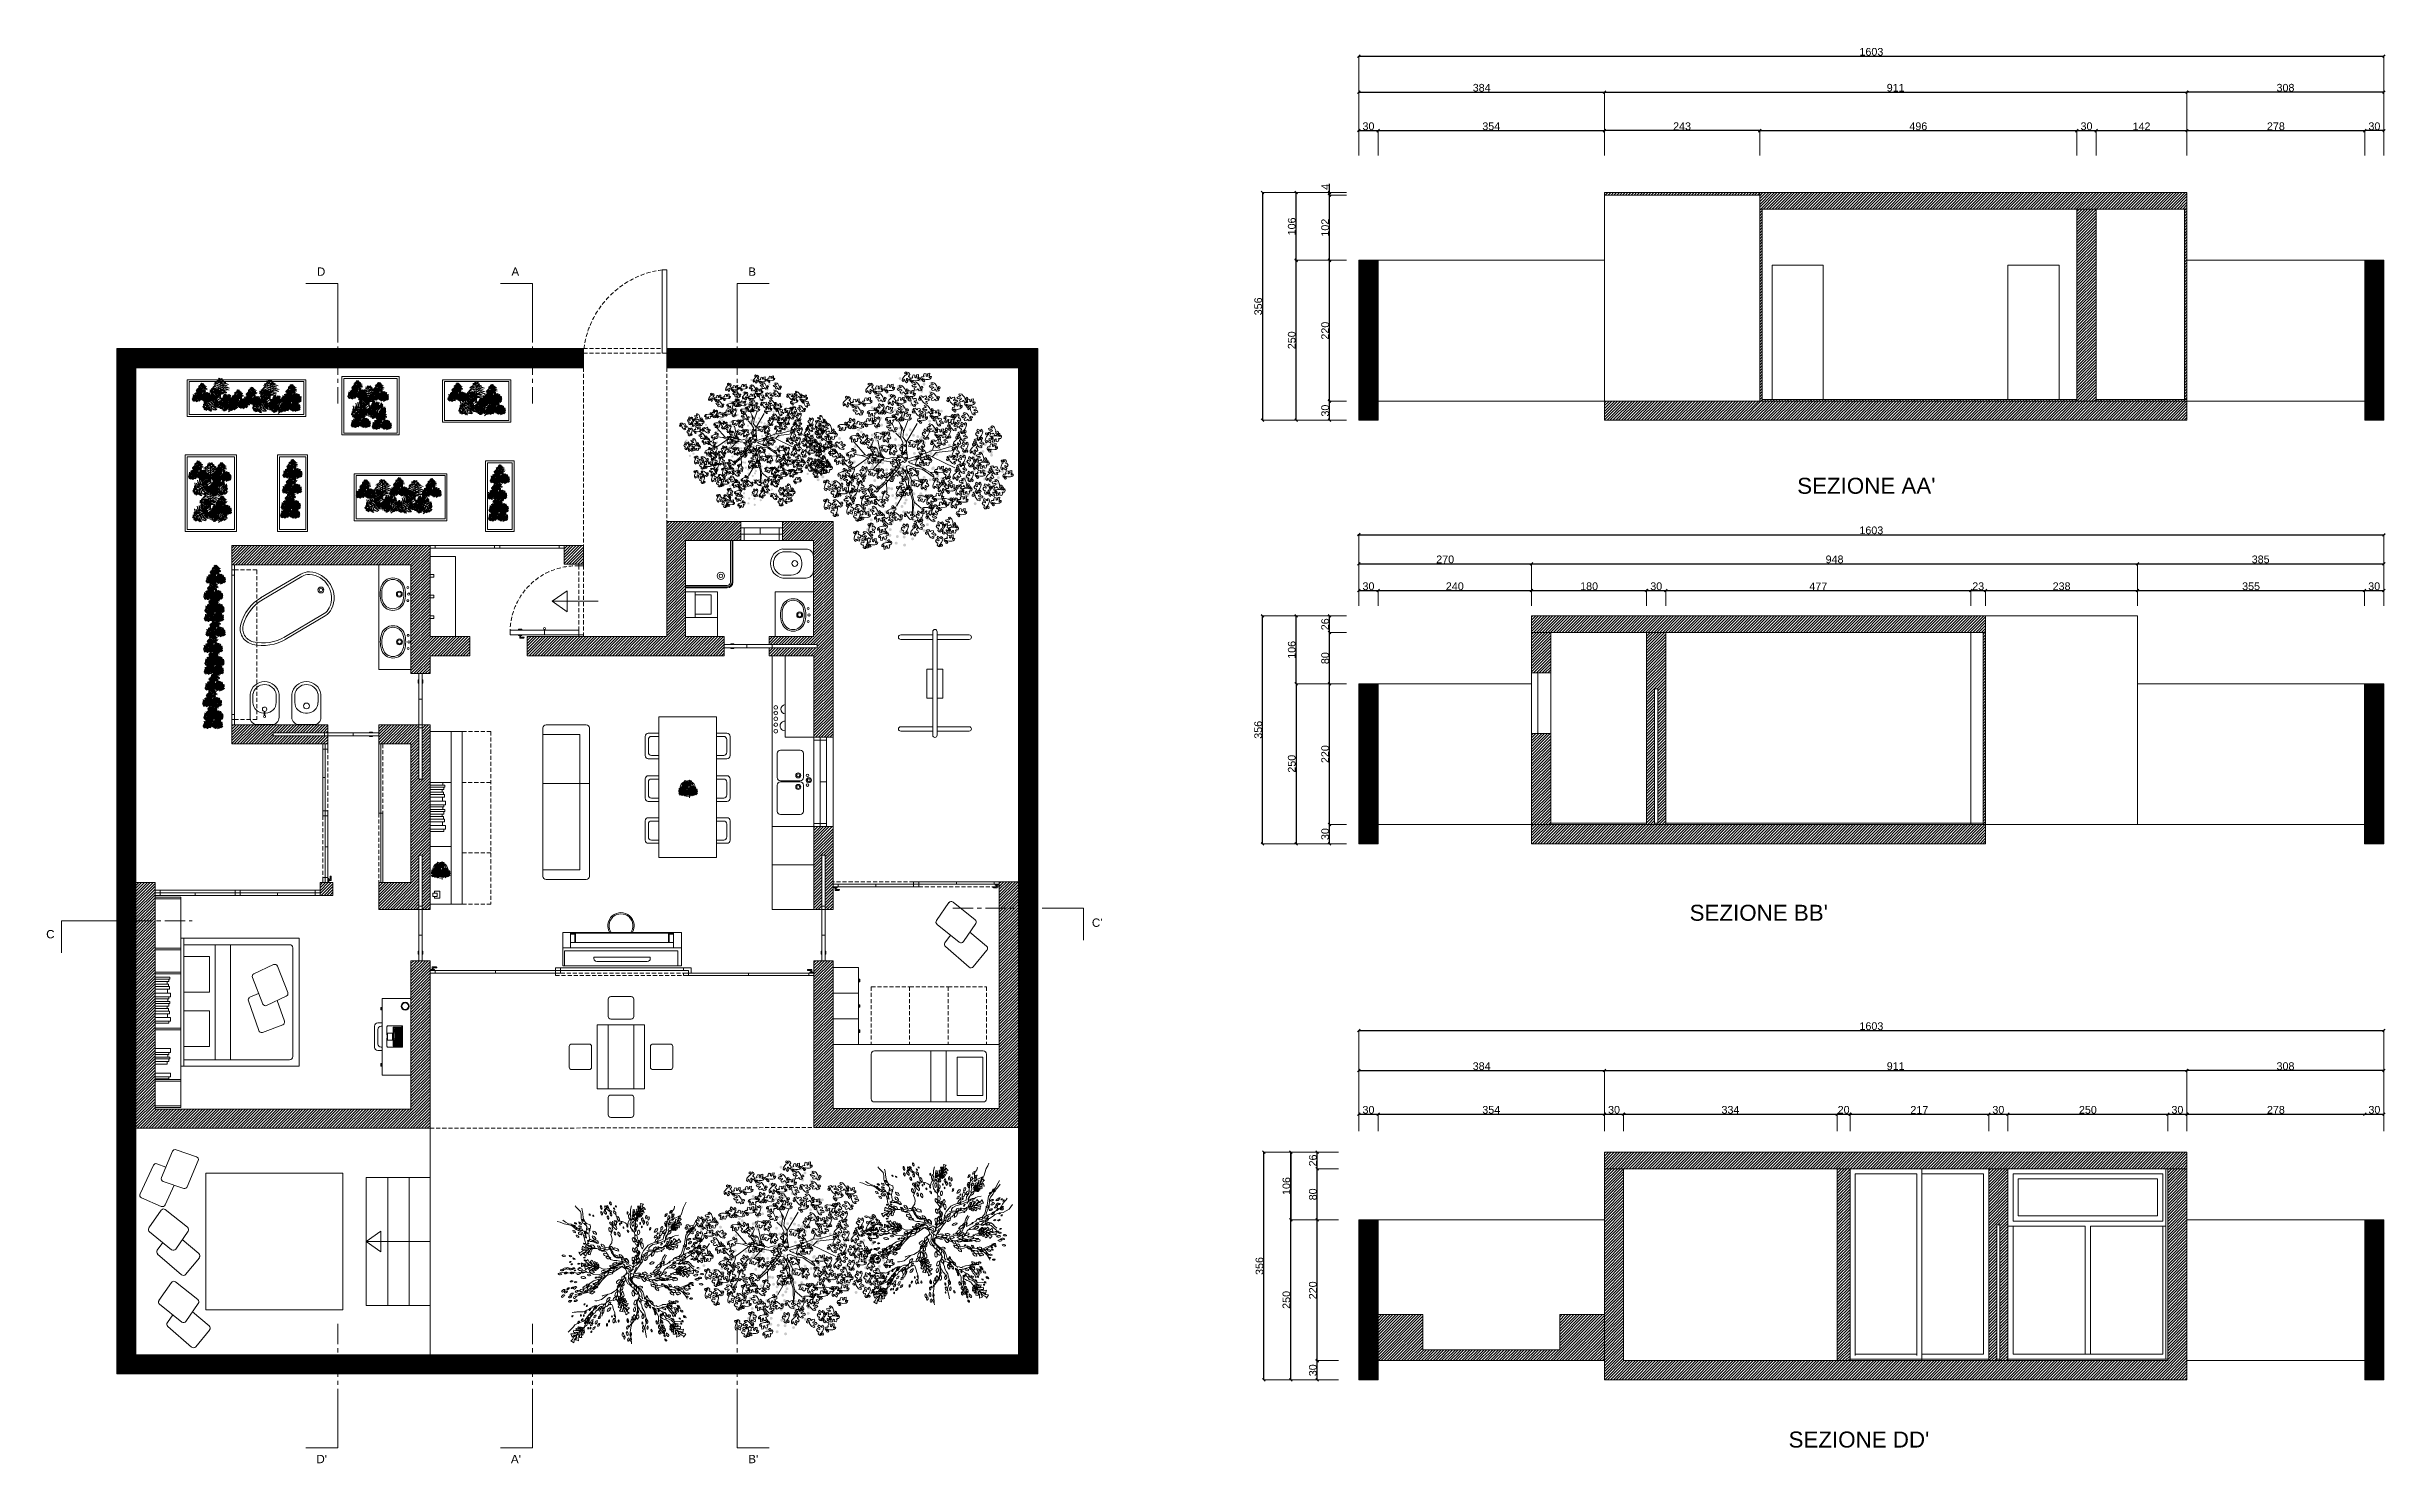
# Model space of a CAD drawing. Header units: millimetres. Extents: x 935 to 13922, y 3203 to 7816.
# Drawn here: x 3435 to 7091, y 5602 to 7816 of the extents above; entities that cross this region are included whole.
import ezdxf

# ---------------------------------------------------------------- set-up
doc = ezdxf.new("R2010")
doc.units = ezdxf.units.MM
doc.linetypes.add('CENTRO', pattern=[50.8, 31.75, -6.35, 6.35, -6.35])
doc.linetypes.add('TRATTEGGIATA2', pattern=[9.525, 6.35, -3.175])
doc.layers.get('0').update_dxf_attribs({"lineweight": 20})
doc.layers.get('Defpoints').update_dxf_attribs({"lineweight": 20})
for name, color, linetype, lineweight, true_color in [('ALBERI frutti - Fruit', 7, 'Continuous', 5, 0xfd8930), ('Albero_tronco', 7, 'Continuous', 5, 0x846648), ('FIORITURA - flower', 7, 'Continuous', 5, 0xeb00eb), ('PIANTE', 7, 'Continuous', 5, 0x007a00), ('Retino_Vetro', 7, 'Continuous', 13, 0x6ae3fb), ('TRATTEGGIO_legno_colore', 7, 'Continuous', 5, 0xa56740), ('VEGETAZIONE', 7, 'Continuous', 5, 0x387000)]:
    doc.layers.add(name, color=color, linetype=linetype, lineweight=lineweight, true_color=true_color)
for name, color, linetype, lineweight in [('ALBERO', 94, 'Continuous', 5), ('ALBERO - TREE', 96, 'Continuous', 5), ('ALBERO_rami', 33, 'Continuous', 5), ('ARREDI_attrezzature - furniture', 175, 'Continuous', 13), ('Arredo', 7, 'Continuous', 13), ('binario finestra', 160, 'Continuous', 13), ('campiture', 253, 'Continuous', 0), ('carpiture', 253, 'Continuous', 0), ('finestre', 141, 'Continuous', 13), ('interni', 210, 'Continuous', 13), ('PALMA_pianta - trees palm', 74, 'Continuous', 5), ('porte', 230, 'Continuous', 13), ('quote', 181, 'Continuous', 0), ('sanitari_bordi', 175, 'Continuous', 13), ('sezioni', 50, 'Continuous', 5), ('vasche', 175, 'Continuous', 13)]:
    doc.layers.add(name, color=color, linetype=linetype, lineweight=lineweight)
doc.styles.get("Standard").update_dxf_attribs({"font": 'arial.ttf', "height": 12})
doc.dimstyles.new('Copia di ISO-25', dxfattribs={"dimtxt": 18, "dimasz": 4, "dimexe": 4, "dimexo": 300, "dimtad": 1, "dimdec": 0, "dimtxsty": 'Standard', "dimblk": 'OBLIQUE', "dimcen": 2.5, "dimse1": 1, "dimse2": 1, "dimadec": 0, "dimazin": 0, "dimtfac": 1, "dimtdec": 0, "dimtmove": 0, "dimatfit": 3, "dimfxl": 1, "dimfxlon": 1, "dimarcsym": 0})
pattern_1 = [(0, (0, 0), (0, 1), [])]
pattern_2 = [(45, (-818.6332, 2868.7486), (-2.245064, 2.245064), [])]
pattern_3 = [(0, (0, 0), (2e-16, 1), [])]

msp = doc.modelspace()

# ---------------------------------------------------------------- texts
at = {"layer": 'interni', "attachment_point": 1}
for s, width, heights, insert, char_height in [('D', 13, [13], (3857.3, 7470.9), 13), ('A', 8.507, [0], (4161.5, 7470.9), 13), ('B', 8.507, [0], (4531.8, 7470.9), 13), ("SEZIONE AA'", 257.73, [0], (6172, 7142.1), 25), ("SEZIONE BB'", 257.73, [0], (6003.8, 6474.6), 25), ("C'", 8.507, [0], (5069.1, 6453.1), 13), ('C', 8.507, [0], (3434, 6435.1), 13), ("SEZIONE DD'", 257.73, [0], (6158.5, 5651.1), 25), ("D'", 8.507, [0], (3856.5, 5614.6), 13), ("A'", 8.507, [0], (4160.7, 5614.6), 13), ("B'", 8.507, [0], (4531.8, 5614.6), 13)]:
    msp.add_mtext_dynamic_manual_height_columns(s, width=width, gutter_width=12.5, heights=heights, dxfattribs=dict(at, insert=insert, char_height=char_height))

# ---------------------------------------------------------------- blocks, each defined once
blk = doc.blocks.new('wc 3671')
at = {"layer": 'ARREDI_attrezzature - furniture'}
for p, q in [((148.505, 85.677), (148.825, 85.677)), ((148.505, 85.637), (148.622, 85.637)), ((148.767, 85.491), (148.767, 85.462)), ((148.926, 85.575), (148.926, 85.378)), ((148.505, 85.317), (148.622, 85.317)), ((148.505, 85.277), (148.825, 85.277))]:
    blk.add_line(p, q, dxfattribs=at)
blk.add_circle((148.67, 85.477), 0.04, dxfattribs=at)
for centre, radius, start, end in [((148.538, 85.477), 0.203, 99.2709, 260.7291), ((148.825, 85.575), 0.102, 0, 90), ((148.538, 85.477), 0.163, 99.2709, 260.7291), ((148.622, 85.491), 0.145, 0, 90), ((148.622, 85.462), 0.145, 270, 0), ((148.825, 85.378), 0.102, 270, 0)]:
    blk.add_arc(centre, radius, start, end, dxfattribs=at)
blk = doc.blocks.new('bidè 3725')
at = {"layer": 'ARREDI_attrezzature - furniture'}
for p, q in [((148.505, 86.277), (148.825, 86.277)), ((148.505, 86.237), (148.622, 86.237)), ((148.744, 86.082), (148.8, 86.082)), ((148.744, 86.072), (148.8, 86.072)), ((148.767, 86.092), (148.767, 86.082)), ((148.767, 86.072), (148.767, 86.062)), ((148.926, 86.175), (148.926, 85.979)), ((148.505, 85.917), (148.622, 85.917)), ((148.505, 85.877), (148.825, 85.877))]:
    blk.add_line(p, q, dxfattribs=at)
for centre, radius in [((148.714, 86.077), 0.03), ((148.814, 86.077), 0.015)]:
    blk.add_circle(centre, radius, dxfattribs=at)
for centre, radius, start, end in [((148.538, 86.077), 0.203, 99.2709, 260.7291), ((148.538, 86.077), 0.163, 99.2709, 260.7291), ((148.622, 86.092), 0.145, 0, 90), ((148.622, 86.062), 0.145, 270, 0), ((148.825, 86.175), 0.102, 0, 90), ((148.825, 85.979), 0.102, 270, 0)]:
    blk.add_arc(centre, radius, start, end, dxfattribs=at)
blk = doc.blocks.new('_Oblique')
at = {"color": 0, "linetype": 'ByBlock', "lineweight": -2}
blk.add_line((-0.5, -0.5), (0.5, 0.5), dxfattribs=at)
blk = doc.blocks.new('*D111')
at = {"layer": 'Defpoints', "color": 0, "lineweight": 15, "transparency": 16777216}
for p in [(5486.6, 6820.1), (5388.4, 6570.1), (5486.6, 6570.1)]:
    blk.add_point(p, dxfattribs=at)
at = {"layer": 'quote', "color": 0, "lineweight": -2, "transparency": 16777216}
blk.add_line((5388.4, 6820.1), (5388.4, 6570.1), dxfattribs=at)
at = {"layer": 'quote', "color": 0, "lineweight": -2, "transparency": 16777216, "xscale": 4, "yscale": 4, "zscale": 4}
for p, rotation in [((5388.4, 6820.1), 90), ((5388.4, 6570.1), 270)]:
    blk.add_blockref('_Oblique', p, dxfattribs=dict(at, rotation=rotation))
at = {"layer": 'quote', "color": 0, "lineweight": 15, "transparency": 16777216, "insert": (5381.7, 6695.1), "char_height": 12, "attachment_point": 5, "rotation": 90}
blk.add_mtext('250', dxfattribs=at)
blk = doc.blocks.new('*D112')
at = {"layer": 'Defpoints', "color": 0, "lineweight": 15, "transparency": 16777216}
for p in [(5388.4, 6926.1), (5756.6, 6926.1), (5756.6, 6820.1)]:
    blk.add_point(p, dxfattribs=at)
at = {"layer": 'quote', "color": 0, "lineweight": -2, "transparency": 16777216}
blk.add_line((5388.4, 6820.1), (5388.4, 6926.1), dxfattribs=at)
at = {"layer": 'quote', "color": 0, "lineweight": -2, "transparency": 16777216, "xscale": 4, "yscale": 4, "zscale": 4}
for p, rotation in [((5388.4, 6926.1), 90), ((5388.4, 6820.1), 270)]:
    blk.add_blockref('_Oblique', p, dxfattribs=dict(at, rotation=rotation))
at = {"layer": 'quote', "color": 0, "lineweight": 15, "transparency": 16777216, "insert": (5381.7, 6873.1), "char_height": 12, "attachment_point": 5, "rotation": 90}
blk.add_mtext('106', dxfattribs=at)
blk = doc.blocks.new('*D113')
at = {"layer": 'Defpoints', "color": 0, "lineweight": 15, "transparency": 16777216}
for p in [(5440.6, 6600.1), (5486.6, 6600.1), (5486.6, 6570.1)]:
    blk.add_point(p, dxfattribs=at)
at = {"layer": 'quote', "color": 0, "lineweight": -2, "transparency": 16777216}
blk.add_line((5440.6, 6570.1), (5440.6, 6600.1), dxfattribs=at)
at = {"layer": 'quote', "color": 0, "lineweight": -2, "transparency": 16777216, "xscale": 4, "yscale": 4, "zscale": 4}
for p, rotation in [((5440.6, 6600.1), 90), ((5440.6, 6570.1), 270)]:
    blk.add_blockref('_Oblique', p, dxfattribs=dict(at, rotation=rotation))
at = {"layer": 'quote', "color": 0, "lineweight": 15, "transparency": 16777216, "insert": (5433.9, 6585.1), "char_height": 12, "attachment_point": 5, "rotation": 90}
blk.add_mtext('30', dxfattribs=at)
blk = doc.blocks.new('*D114')
at = {"layer": 'Defpoints', "color": 0, "lineweight": 15, "transparency": 16777216}
for p in [(5440.6, 6820.1), (5486.6, 6820.1), (5486.6, 6600.1)]:
    blk.add_point(p, dxfattribs=at)
at = {"layer": 'quote', "color": 0, "lineweight": -2, "transparency": 16777216}
blk.add_line((5440.6, 6600.1), (5440.6, 6820.1), dxfattribs=at)
at = {"layer": 'quote', "color": 0, "lineweight": -2, "transparency": 16777216, "xscale": 4, "yscale": 4, "zscale": 4}
for p, rotation in [((5440.6, 6820.1), 90), ((5440.6, 6600.1), 270)]:
    blk.add_blockref('_Oblique', p, dxfattribs=dict(at, rotation=rotation))
at = {"layer": 'quote', "color": 0, "lineweight": 15, "transparency": 16777216, "insert": (5433.9, 6710.1), "char_height": 12, "attachment_point": 5, "rotation": 90}
blk.add_mtext('220', dxfattribs=at)
blk = doc.blocks.new('*D115')
at = {"layer": 'Defpoints', "color": 0, "lineweight": 15, "transparency": 16777216}
for p in [(5440.6, 6900.1), (5756.6, 6900.1), (5756.6, 6820.1)]:
    blk.add_point(p, dxfattribs=at)
at = {"layer": 'quote', "color": 0, "lineweight": -2, "transparency": 16777216}
blk.add_line((5440.6, 6820.1), (5440.6, 6900.1), dxfattribs=at)
at = {"layer": 'quote', "color": 0, "lineweight": -2, "transparency": 16777216, "xscale": 4, "yscale": 4, "zscale": 4}
for p, rotation in [((5440.6, 6900.1), 90), ((5440.6, 6820.1), 270)]:
    blk.add_blockref('_Oblique', p, dxfattribs=dict(at, rotation=rotation))
at = {"layer": 'quote', "color": 0, "lineweight": 15, "transparency": 16777216, "insert": (5433.9, 6860.1), "char_height": 12, "attachment_point": 5, "rotation": 90}
blk.add_mtext('80', dxfattribs=at)
blk = doc.blocks.new('*D116')
at = {"layer": 'Defpoints', "color": 0, "lineweight": 15, "transparency": 16777216}
for p in [(5440.6, 6926.1), (5756.6, 6926.1), (5756.6, 6900.1)]:
    blk.add_point(p, dxfattribs=at)
at = {"layer": 'quote', "color": 0, "lineweight": -2, "transparency": 16777216}
blk.add_line((5440.6, 6900.1), (5440.6, 6926.1), dxfattribs=at)
at = {"layer": 'quote', "color": 0, "lineweight": -2, "transparency": 16777216, "xscale": 4, "yscale": 4, "zscale": 4}
for p, rotation in [((5440.6, 6926.1), 90), ((5440.6, 6900.1), 270)]:
    blk.add_blockref('_Oblique', p, dxfattribs=dict(at, rotation=rotation))
at = {"layer": 'quote', "color": 0, "lineweight": 15, "transparency": 16777216, "insert": (5433.9, 6913.1), "char_height": 12, "attachment_point": 5, "rotation": 90}
blk.add_mtext('26', dxfattribs=at)
blk = doc.blocks.new('*D117')
at = {"layer": 'Defpoints', "color": 0, "lineweight": 15, "transparency": 16777216}
for p in [(7089.2, 7053.1), (5486.6, 6570.1), (7089.2, 6570.1)]:
    blk.add_point(p, dxfattribs=at)
at = {"layer": 'quote', "color": 0, "lineweight": -2, "transparency": 16777216}
blk.add_line((5486.6, 7053.1), (7089.2, 7053.1), dxfattribs=at)
at = {"layer": 'quote', "color": 0, "lineweight": -2, "transparency": 16777216, "xscale": 4, "yscale": 4, "zscale": 4, "rotation": 180}
blk.add_blockref('_Oblique', (5486.6, 7053.1), dxfattribs=at)
at = {"layer": 'quote', "color": 0, "lineweight": -2, "transparency": 16777216, "xscale": 4, "yscale": 4, "zscale": 4}
blk.add_blockref('_Oblique', (7089.2, 7053.1), dxfattribs=at)
at = {"layer": 'quote', "color": 0, "lineweight": 15, "transparency": 16777216, "insert": (6287.9, 7059.9), "char_height": 12, "attachment_point": 5}
blk.add_mtext('1603', dxfattribs=at)
blk = doc.blocks.new('*D118')
at = {"layer": 'Defpoints', "color": 0, "lineweight": 15, "transparency": 16777216}
for p in [(5756.6, 7007.7), (5486.6, 6820.1), (5756.6, 6820.1)]:
    blk.add_point(p, dxfattribs=at)
at = {"layer": 'quote', "color": 0, "lineweight": -2, "transparency": 16777216}
blk.add_line((5486.6, 7007.7), (5756.6, 7007.7), dxfattribs=at)
at = {"layer": 'quote', "color": 0, "lineweight": -2, "transparency": 16777216, "xscale": 4, "yscale": 4, "zscale": 4, "rotation": 180}
blk.add_blockref('_Oblique', (5486.6, 7007.7), dxfattribs=at)
at = {"layer": 'quote', "color": 0, "lineweight": -2, "transparency": 16777216, "xscale": 4, "yscale": 4, "zscale": 4}
blk.add_blockref('_Oblique', (5756.6, 7007.7), dxfattribs=at)
at = {"layer": 'quote', "color": 0, "lineweight": 15, "transparency": 16777216, "insert": (5621.6, 7014.5), "char_height": 12, "attachment_point": 5}
blk.add_mtext('270', dxfattribs=at)
blk = doc.blocks.new('*D119')
at = {"layer": 'Defpoints', "color": 0, "lineweight": 15, "transparency": 16777216}
for p in [(6704.2, 7007.7), (5756.6, 6926.1), (6704.2, 6926.1)]:
    blk.add_point(p, dxfattribs=at)
at = {"layer": 'quote', "color": 0, "lineweight": -2, "transparency": 16777216}
blk.add_line((5756.6, 7007.7), (6704.2, 7007.7), dxfattribs=at)
at = {"layer": 'quote', "color": 0, "lineweight": -2, "transparency": 16777216, "xscale": 4, "yscale": 4, "zscale": 4, "rotation": 180}
blk.add_blockref('_Oblique', (5756.6, 7007.7), dxfattribs=at)
at = {"layer": 'quote', "color": 0, "lineweight": -2, "transparency": 16777216, "xscale": 4, "yscale": 4, "zscale": 4}
blk.add_blockref('_Oblique', (6704.2, 7007.7), dxfattribs=at)
at = {"layer": 'quote', "color": 0, "lineweight": 15, "transparency": 16777216, "insert": (6230.4, 7014.5), "char_height": 12, "attachment_point": 5}
blk.add_mtext('948', dxfattribs=at)
blk = doc.blocks.new('*D120')
at = {"layer": 'Defpoints', "color": 0, "lineweight": 15, "transparency": 16777216}
for p in [(7089.2, 7007.7), (6704.2, 6820.1), (7089.2, 6820.1)]:
    blk.add_point(p, dxfattribs=at)
at = {"layer": 'quote', "color": 0, "lineweight": -2, "transparency": 16777216}
blk.add_line((6704.2, 7007.7), (7089.2, 7007.7), dxfattribs=at)
at = {"layer": 'quote', "color": 0, "lineweight": -2, "transparency": 16777216, "xscale": 4, "yscale": 4, "zscale": 4, "rotation": 180}
blk.add_blockref('_Oblique', (6704.2, 7007.7), dxfattribs=at)
at = {"layer": 'quote', "color": 0, "lineweight": -2, "transparency": 16777216, "xscale": 4, "yscale": 4, "zscale": 4}
blk.add_blockref('_Oblique', (7089.2, 7007.7), dxfattribs=at)
at = {"layer": 'quote', "color": 0, "lineweight": 15, "transparency": 16777216, "insert": (6896.7, 7014.5), "char_height": 12, "attachment_point": 5}
blk.add_mtext('385', dxfattribs=at)
blk = doc.blocks.new('*D121')
at = {"layer": 'Defpoints', "color": 0, "lineweight": 15, "transparency": 16777216}
for p in [(5516.6, 6965.8), (5486.6, 6820.1), (5516.6, 6820.1)]:
    blk.add_point(p, dxfattribs=at)
at = {"layer": 'quote', "color": 0, "lineweight": -2, "transparency": 16777216}
blk.add_line((5486.6, 6965.8), (5516.6, 6965.8), dxfattribs=at)
at = {"layer": 'quote', "color": 0, "lineweight": -2, "transparency": 16777216, "xscale": 4, "yscale": 4, "zscale": 4, "rotation": 180}
blk.add_blockref('_Oblique', (5486.6, 6965.8), dxfattribs=at)
at = {"layer": 'quote', "color": 0, "lineweight": -2, "transparency": 16777216, "xscale": 4, "yscale": 4, "zscale": 4}
blk.add_blockref('_Oblique', (5516.6, 6965.8), dxfattribs=at)
at = {"layer": 'quote', "color": 0, "lineweight": 15, "transparency": 16777216, "insert": (5501.6, 6972.5), "char_height": 12, "attachment_point": 5}
blk.add_mtext('30', dxfattribs=at)
blk = doc.blocks.new('*D122')
at = {"layer": 'Defpoints', "color": 0, "lineweight": 15, "transparency": 16777216}
for p in [(5756.6, 6965.8), (5516.6, 6820.1), (5756.6, 6820.1)]:
    blk.add_point(p, dxfattribs=at)
at = {"layer": 'quote', "color": 0, "lineweight": -2, "transparency": 16777216}
blk.add_line((5516.6, 6965.8), (5756.6, 6965.8), dxfattribs=at)
at = {"layer": 'quote', "color": 0, "lineweight": -2, "transparency": 16777216, "xscale": 4, "yscale": 4, "zscale": 4, "rotation": 180}
blk.add_blockref('_Oblique', (5516.6, 6965.8), dxfattribs=at)
at = {"layer": 'quote', "color": 0, "lineweight": -2, "transparency": 16777216, "xscale": 4, "yscale": 4, "zscale": 4}
blk.add_blockref('_Oblique', (5756.6, 6965.8), dxfattribs=at)
at = {"layer": 'quote', "color": 0, "lineweight": 15, "transparency": 16777216, "insert": (5636.6, 6972.5), "char_height": 12, "attachment_point": 5}
blk.add_mtext('240', dxfattribs=at)
blk = doc.blocks.new('*D123')
at = {"layer": 'Defpoints', "color": 0, "lineweight": 15, "transparency": 16777216}
for p in [(5936.6, 6965.8), (5756.6, 6926.1), (5936.6, 6926.1)]:
    blk.add_point(p, dxfattribs=at)
at = {"layer": 'quote', "color": 0, "lineweight": -2, "transparency": 16777216}
blk.add_line((5756.6, 6965.8), (5936.6, 6965.8), dxfattribs=at)
at = {"layer": 'quote', "color": 0, "lineweight": -2, "transparency": 16777216, "xscale": 4, "yscale": 4, "zscale": 4, "rotation": 180}
blk.add_blockref('_Oblique', (5756.6, 6965.8), dxfattribs=at)
at = {"layer": 'quote', "color": 0, "lineweight": -2, "transparency": 16777216, "xscale": 4, "yscale": 4, "zscale": 4}
blk.add_blockref('_Oblique', (5936.6, 6965.8), dxfattribs=at)
at = {"layer": 'quote', "color": 0, "lineweight": 15, "transparency": 16777216, "insert": (5846.6, 6972.5), "char_height": 12, "attachment_point": 5}
blk.add_mtext('180', dxfattribs=at)
blk = doc.blocks.new('*D124')
at = {"layer": 'Defpoints', "color": 0, "lineweight": 15, "transparency": 16777216}
for p in [(5966.6, 6965.8), (5936.6, 6900.1), (5966.6, 6900.1)]:
    blk.add_point(p, dxfattribs=at)
at = {"layer": 'quote', "color": 0, "lineweight": -2, "transparency": 16777216}
blk.add_line((5936.6, 6965.8), (5966.6, 6965.8), dxfattribs=at)
at = {"layer": 'quote', "color": 0, "lineweight": -2, "transparency": 16777216, "xscale": 4, "yscale": 4, "zscale": 4, "rotation": 180}
blk.add_blockref('_Oblique', (5936.6, 6965.8), dxfattribs=at)
at = {"layer": 'quote', "color": 0, "lineweight": -2, "transparency": 16777216, "xscale": 4, "yscale": 4, "zscale": 4}
blk.add_blockref('_Oblique', (5966.6, 6965.8), dxfattribs=at)
at = {"layer": 'quote', "color": 0, "lineweight": 15, "transparency": 16777216, "insert": (5951.6, 6972.5), "char_height": 12, "attachment_point": 5}
blk.add_mtext('30', dxfattribs=at)
blk = doc.blocks.new('*D125')
at = {"layer": 'Defpoints', "color": 0, "lineweight": 15, "transparency": 16777216}
for p in [(6443.4, 6965.8), (5966.6, 6900.1), (6443.4, 6900.1)]:
    blk.add_point(p, dxfattribs=at)
at = {"layer": 'quote', "color": 0, "lineweight": -2, "transparency": 16777216}
blk.add_line((5966.6, 6965.8), (6443.4, 6965.8), dxfattribs=at)
at = {"layer": 'quote', "color": 0, "lineweight": -2, "transparency": 16777216, "xscale": 4, "yscale": 4, "zscale": 4, "rotation": 180}
blk.add_blockref('_Oblique', (5966.6, 6965.8), dxfattribs=at)
at = {"layer": 'quote', "color": 0, "lineweight": -2, "transparency": 16777216, "xscale": 4, "yscale": 4, "zscale": 4}
blk.add_blockref('_Oblique', (6443.4, 6965.8), dxfattribs=at)
at = {"layer": 'quote', "color": 0, "lineweight": 15, "transparency": 16777216, "insert": (6205, 6972.4), "char_height": 12, "attachment_point": 5}
blk.add_mtext('477', dxfattribs=at)
blk = doc.blocks.new('*D126')
at = {"layer": 'Defpoints', "color": 0, "lineweight": 15, "transparency": 16777216}
for p in [(6443.4, 6965.8), (6466.6, 6965.8), (6466.6, 6965.8)]:
    blk.add_point(p, dxfattribs=at)
at = {"layer": 'quote', "color": 0, "lineweight": -2, "transparency": 16777216}
blk.add_line((6443.4, 6965.8), (6466.6, 6965.8), dxfattribs=at)
at = {"layer": 'quote', "color": 0, "lineweight": -2, "transparency": 16777216, "xscale": 4, "yscale": 4, "zscale": 4, "rotation": 180}
blk.add_blockref('_Oblique', (6443.4, 6965.8), dxfattribs=at)
at = {"layer": 'quote', "color": 0, "lineweight": -2, "transparency": 16777216, "xscale": 4, "yscale": 4, "zscale": 4}
blk.add_blockref('_Oblique', (6466.6, 6965.8), dxfattribs=at)
at = {"layer": 'quote', "color": 0, "lineweight": 15, "transparency": 16777216, "insert": (6455, 6972.5), "char_height": 12, "attachment_point": 5}
blk.add_mtext('23', dxfattribs=at)
blk = doc.blocks.new('*D127')
at = {"layer": 'Defpoints', "color": 0, "lineweight": 15, "transparency": 16777216}
for p in [(6704.2, 6965.8), (6466.6, 6926.1), (6704.2, 6926.1)]:
    blk.add_point(p, dxfattribs=at)
at = {"layer": 'quote', "color": 0, "lineweight": -2, "transparency": 16777216}
blk.add_line((6466.6, 6965.8), (6704.2, 6965.8), dxfattribs=at)
at = {"layer": 'quote', "color": 0, "lineweight": -2, "transparency": 16777216, "xscale": 4, "yscale": 4, "zscale": 4, "rotation": 180}
blk.add_blockref('_Oblique', (6466.6, 6965.8), dxfattribs=at)
at = {"layer": 'quote', "color": 0, "lineweight": -2, "transparency": 16777216, "xscale": 4, "yscale": 4, "zscale": 4}
blk.add_blockref('_Oblique', (6704.2, 6965.8), dxfattribs=at)
at = {"layer": 'quote', "color": 0, "lineweight": 15, "transparency": 16777216, "insert": (6585.4, 6972.5), "char_height": 12, "attachment_point": 5}
blk.add_mtext('238', dxfattribs=at)
blk = doc.blocks.new('*D128')
at = {"layer": 'Defpoints', "color": 0, "lineweight": 15, "transparency": 16777216}
for p in [(7059.2, 6965.8), (6704.2, 6820.1), (7059.2, 6820.1)]:
    blk.add_point(p, dxfattribs=at)
at = {"layer": 'quote', "color": 0, "lineweight": -2, "transparency": 16777216}
blk.add_line((6704.2, 6965.8), (7059.2, 6965.8), dxfattribs=at)
at = {"layer": 'quote', "color": 0, "lineweight": -2, "transparency": 16777216, "xscale": 4, "yscale": 4, "zscale": 4, "rotation": 180}
blk.add_blockref('_Oblique', (6704.2, 6965.8), dxfattribs=at)
at = {"layer": 'quote', "color": 0, "lineweight": -2, "transparency": 16777216, "xscale": 4, "yscale": 4, "zscale": 4}
blk.add_blockref('_Oblique', (7059.2, 6965.8), dxfattribs=at)
at = {"layer": 'quote', "color": 0, "lineweight": 15, "transparency": 16777216, "insert": (6881.7, 6972.5), "char_height": 12, "attachment_point": 5}
blk.add_mtext('355', dxfattribs=at)
blk = doc.blocks.new('*D129')
at = {"layer": 'Defpoints', "color": 0, "lineweight": 15, "transparency": 16777216}
for p in [(7089.2, 6965.8), (7059.2, 6820.1), (7089.2, 6820.1)]:
    blk.add_point(p, dxfattribs=at)
at = {"layer": 'quote', "color": 0, "lineweight": -2, "transparency": 16777216}
blk.add_line((7059.2, 6965.8), (7089.2, 6965.8), dxfattribs=at)
at = {"layer": 'quote', "color": 0, "lineweight": -2, "transparency": 16777216, "xscale": 4, "yscale": 4, "zscale": 4, "rotation": 180}
blk.add_blockref('_Oblique', (7059.2, 6965.8), dxfattribs=at)
at = {"layer": 'quote', "color": 0, "lineweight": -2, "transparency": 16777216, "xscale": 4, "yscale": 4, "zscale": 4}
blk.add_blockref('_Oblique', (7089.2, 6965.8), dxfattribs=at)
at = {"layer": 'quote', "color": 0, "lineweight": 15, "transparency": 16777216, "insert": (7074.2, 6972.5), "char_height": 12, "attachment_point": 5}
blk.add_mtext('30', dxfattribs=at)
blk = doc.blocks.new('*D130')
at = {"layer": 'Defpoints', "color": 0, "lineweight": 15, "transparency": 16777216}
for p in [(5336, 6926.1), (5756.6, 6926.1), (5756.6, 6570.1)]:
    blk.add_point(p, dxfattribs=at)
at = {"layer": 'quote', "color": 0, "lineweight": -2, "transparency": 16777216}
blk.add_line((5336, 6570.1), (5336, 6926.1), dxfattribs=at)
at = {"layer": 'quote', "color": 0, "lineweight": -2, "transparency": 16777216, "xscale": 4, "yscale": 4, "zscale": 4}
for p, rotation in [((5336, 6926.1), 90), ((5336, 6570.1), 270)]:
    blk.add_blockref('_Oblique', p, dxfattribs=dict(at, rotation=rotation))
at = {"layer": 'quote', "color": 0, "lineweight": 15, "transparency": 16777216, "insert": (5329.2, 6748.1), "char_height": 12, "attachment_point": 5, "rotation": 90}
blk.add_mtext('356', dxfattribs=at)
blk = doc.blocks.new('*D131')
at = {"layer": 'Defpoints', "color": 0, "lineweight": 15, "transparency": 16777216}
for p in [(5870.6, 7588.1), (5336, 7232.1), (5870.6, 7232.1)]:
    blk.add_point(p, dxfattribs=at)
at = {"layer": 'quote', "color": 0, "lineweight": -2, "transparency": 16777216}
blk.add_line((5336, 7588.1), (5336, 7232.1), dxfattribs=at)
at = {"layer": 'quote', "color": 0, "lineweight": -2, "transparency": 16777216, "xscale": 4, "yscale": 4, "zscale": 4}
for p, rotation in [((5336, 7588.1), 90), ((5336, 7232.1), 270)]:
    blk.add_blockref('_Oblique', p, dxfattribs=dict(at, rotation=rotation))
at = {"layer": 'quote', "color": 0, "lineweight": 15, "transparency": 16777216, "insert": (5329.2, 7410.1), "char_height": 12, "attachment_point": 5, "rotation": 90}
blk.add_mtext('356', dxfattribs=at)
blk = doc.blocks.new('*D132')
at = {"layer": 'Defpoints', "color": 0, "lineweight": 15, "transparency": 16777216}
for p in [(5388.4, 7482.1), (5486.6, 7482.1), (5486.6, 7232.1)]:
    blk.add_point(p, dxfattribs=at)
at = {"layer": 'quote', "color": 0, "lineweight": -2, "transparency": 16777216}
blk.add_line((5388.4, 7232.1), (5388.4, 7482.1), dxfattribs=at)
at = {"layer": 'quote', "color": 0, "lineweight": -2, "transparency": 16777216, "xscale": 4, "yscale": 4, "zscale": 4}
for p, rotation in [((5388.4, 7482.1), 90), ((5388.4, 7232.1), 270)]:
    blk.add_blockref('_Oblique', p, dxfattribs=dict(at, rotation=rotation))
at = {"layer": 'quote', "color": 0, "lineweight": 15, "transparency": 16777216, "insert": (5381.7, 7357.1), "char_height": 12, "attachment_point": 5, "rotation": 90}
blk.add_mtext('250', dxfattribs=at)
blk = doc.blocks.new('*D133')
at = {"layer": 'Defpoints', "color": 0, "lineweight": 15, "transparency": 16777216}
for p in [(5388.4, 7588.1), (5870.6, 7588.1), (5870.6, 7482.1)]:
    blk.add_point(p, dxfattribs=at)
at = {"layer": 'quote', "color": 0, "lineweight": -2, "transparency": 16777216}
blk.add_line((5388.4, 7482.1), (5388.4, 7588.1), dxfattribs=at)
at = {"layer": 'quote', "color": 0, "lineweight": -2, "transparency": 16777216, "xscale": 4, "yscale": 4, "zscale": 4}
for p, rotation in [((5388.4, 7588.1), 90), ((5388.4, 7482.1), 270)]:
    blk.add_blockref('_Oblique', p, dxfattribs=dict(at, rotation=rotation))
at = {"layer": 'quote', "color": 0, "lineweight": 15, "transparency": 16777216, "insert": (5381.7, 7535.1), "char_height": 12, "attachment_point": 5, "rotation": 90}
blk.add_mtext('106', dxfattribs=at)
blk = doc.blocks.new('*D134')
at = {"layer": 'Defpoints', "color": 0, "lineweight": 15, "transparency": 16777216}
for p in [(5440.6, 7262.1), (5516.6, 7262.1), (5516.6, 7232.1)]:
    blk.add_point(p, dxfattribs=at)
at = {"layer": 'quote', "color": 0, "lineweight": -2, "transparency": 16777216}
blk.add_line((5440.6, 7232.1), (5440.6, 7262.1), dxfattribs=at)
at = {"layer": 'quote', "color": 0, "lineweight": -2, "transparency": 16777216, "xscale": 4, "yscale": 4, "zscale": 4}
for p, rotation in [((5440.6, 7262.1), 90), ((5440.6, 7232.1), 270)]:
    blk.add_blockref('_Oblique', p, dxfattribs=dict(at, rotation=rotation))
at = {"layer": 'quote', "color": 0, "lineweight": 15, "transparency": 16777216, "insert": (5433.9, 7247.1), "char_height": 12, "attachment_point": 5, "rotation": 90}
blk.add_mtext('30', dxfattribs=at)
blk = doc.blocks.new('*D135')
at = {"layer": 'Defpoints', "color": 0, "lineweight": 15, "transparency": 16777216}
for p in [(5440.6, 7482.1), (5516.6, 7482.1), (5516.6, 7262.1)]:
    blk.add_point(p, dxfattribs=at)
at = {"layer": 'quote', "color": 0, "lineweight": -2, "transparency": 16777216}
blk.add_line((5440.6, 7262.1), (5440.6, 7482.1), dxfattribs=at)
at = {"layer": 'quote', "color": 0, "lineweight": -2, "transparency": 16777216, "xscale": 4, "yscale": 4, "zscale": 4}
for p, rotation in [((5440.6, 7482.1), 90), ((5440.6, 7262.1), 270)]:
    blk.add_blockref('_Oblique', p, dxfattribs=dict(at, rotation=rotation))
at = {"layer": 'quote', "color": 0, "lineweight": 15, "transparency": 16777216, "insert": (5433.9, 7372.1), "char_height": 12, "attachment_point": 5, "rotation": 90}
blk.add_mtext('220', dxfattribs=at)
blk = doc.blocks.new('*D136')
at = {"layer": 'Defpoints', "color": 0, "lineweight": 15, "transparency": 16777216}
for p in [(5440.6, 7584.1), (5870.6, 7584.1), (5870.6, 7482.1)]:
    blk.add_point(p, dxfattribs=at)
at = {"layer": 'quote', "color": 0, "lineweight": -2, "transparency": 16777216}
blk.add_line((5440.6, 7482.1), (5440.6, 7584.1), dxfattribs=at)
at = {"layer": 'quote', "color": 0, "lineweight": -2, "transparency": 16777216, "xscale": 4, "yscale": 4, "zscale": 4}
for p, rotation in [((5440.6, 7584.1), 90), ((5440.6, 7482.1), 270)]:
    blk.add_blockref('_Oblique', p, dxfattribs=dict(at, rotation=rotation))
at = {"layer": 'quote', "color": 0, "lineweight": 15, "transparency": 16777216, "insert": (5433.9, 7533.1), "char_height": 12, "attachment_point": 5, "rotation": 90}
blk.add_mtext('102', dxfattribs=at)
blk = doc.blocks.new('*D137')
at = {"layer": 'Defpoints', "color": 0, "lineweight": 15, "transparency": 16777216}
for p in [(5440.6, 7588.1), (5870.6, 7588.1), (5870.6, 7584.1)]:
    blk.add_point(p, dxfattribs=at)
at = {"layer": 'quote', "color": 0, "lineweight": -2, "transparency": 16777216}
for p, q in [((5440.6, 7588.1), (5440.6, 7601.6)), ((5440.6, 7584.1), (5440.6, 7588.1))]:
    blk.add_line(p, q, dxfattribs=at)
at = {"layer": 'quote', "color": 0, "lineweight": -2, "transparency": 16777216, "xscale": 4, "yscale": 4, "zscale": 4}
for p, rotation in [((5440.6, 7588.1), 90), ((5440.6, 7584.1), 270)]:
    blk.add_blockref('_Oblique', p, dxfattribs=dict(at, rotation=rotation))
at = {"layer": 'quote', "color": 0, "lineweight": 15, "transparency": 16777216, "insert": (5434, 7596.9), "char_height": 12, "attachment_point": 5, "rotation": 90}
blk.add_mtext('4', dxfattribs=at)
blk = doc.blocks.new('*D138')
at = {"layer": 'Defpoints', "color": 0, "lineweight": 15, "transparency": 16777216}
for p in [(7089.5, 7801.3), (5486.6, 7482.1), (7089.5, 7482.1)]:
    blk.add_point(p, dxfattribs=at)
at = {"layer": 'quote', "color": 0, "lineweight": -2, "transparency": 16777216}
blk.add_line((5486.6, 7801.3), (7089.5, 7801.3), dxfattribs=at)
at = {"layer": 'quote', "color": 0, "lineweight": -2, "transparency": 16777216, "xscale": 4, "yscale": 4, "zscale": 4, "rotation": 180}
blk.add_blockref('_Oblique', (5486.6, 7801.3), dxfattribs=at)
at = {"layer": 'quote', "color": 0, "lineweight": -2, "transparency": 16777216, "xscale": 4, "yscale": 4, "zscale": 4}
blk.add_blockref('_Oblique', (7089.5, 7801.3), dxfattribs=at)
at = {"layer": 'quote', "color": 0, "lineweight": 15, "transparency": 16777216, "insert": (6288, 7808), "char_height": 12, "attachment_point": 5}
blk.add_mtext('1603', dxfattribs=at)
blk = doc.blocks.new('*D139')
at = {"layer": 'Defpoints', "color": 0, "lineweight": 15, "transparency": 16777216}
for p in [(5870.6, 7745.1), (5486.6, 7482.1), (5870.6, 7482.1)]:
    blk.add_point(p, dxfattribs=at)
at = {"layer": 'quote', "color": 0, "lineweight": -2, "transparency": 16777216}
blk.add_line((5486.6, 7745.1), (5870.6, 7745.1), dxfattribs=at)
at = {"layer": 'quote', "color": 0, "lineweight": -2, "transparency": 16777216, "xscale": 4, "yscale": 4, "zscale": 4, "rotation": 180}
blk.add_blockref('_Oblique', (5486.6, 7745.1), dxfattribs=at)
at = {"layer": 'quote', "color": 0, "lineweight": -2, "transparency": 16777216, "xscale": 4, "yscale": 4, "zscale": 4}
blk.add_blockref('_Oblique', (5870.6, 7745.1), dxfattribs=at)
at = {"layer": 'quote', "color": 0, "lineweight": 15, "transparency": 16777216, "insert": (5678.6, 7751.8), "char_height": 12, "attachment_point": 5}
blk.add_mtext('384', dxfattribs=at)
blk = doc.blocks.new('*D140')
at = {"layer": 'Defpoints', "color": 0, "lineweight": 15, "transparency": 16777216}
for p in [(6781.5, 7745.1), (5870.6, 7588.1), (6781.5, 7588.1)]:
    blk.add_point(p, dxfattribs=at)
at = {"layer": 'quote', "color": 0, "lineweight": -2, "transparency": 16777216}
blk.add_line((5870.6, 7745.1), (6781.5, 7745.1), dxfattribs=at)
at = {"layer": 'quote', "color": 0, "lineweight": -2, "transparency": 16777216, "xscale": 4, "yscale": 4, "zscale": 4, "rotation": 180}
blk.add_blockref('_Oblique', (5870.6, 7745.1), dxfattribs=at)
at = {"layer": 'quote', "color": 0, "lineweight": -2, "transparency": 16777216, "xscale": 4, "yscale": 4, "zscale": 4}
blk.add_blockref('_Oblique', (6781.5, 7745.1), dxfattribs=at)
at = {"layer": 'quote', "color": 0, "lineweight": 15, "transparency": 16777216, "insert": (6326, 7751.8), "char_height": 12, "attachment_point": 5}
blk.add_mtext('911', dxfattribs=at)
blk = doc.blocks.new('*D141')
at = {"layer": 'Defpoints', "color": 0, "lineweight": 15, "transparency": 16777216}
for p in [(6781.5, 7745.1), (6781.5, 7482.1), (7089.5, 7482.1)]:
    blk.add_point(p, dxfattribs=at)
at = {"layer": 'quote', "color": 0, "lineweight": -2, "transparency": 16777216}
blk.add_line((7089.5, 7745.1), (6781.5, 7745.1), dxfattribs=at)
at = {"layer": 'quote', "color": 0, "lineweight": -2, "transparency": 16777216, "xscale": 4, "yscale": 4, "zscale": 4, "rotation": 180}
blk.add_blockref('_Oblique', (6781.5, 7745.1), dxfattribs=at)
at = {"layer": 'quote', "color": 0, "lineweight": -2, "transparency": 16777216, "xscale": 4, "yscale": 4, "zscale": 4}
blk.add_blockref('_Oblique', (7089.5, 7745.1), dxfattribs=at)
at = {"layer": 'quote', "color": 0, "lineweight": 15, "transparency": 16777216, "insert": (6935.5, 7751.8), "char_height": 12, "attachment_point": 5}
blk.add_mtext('308', dxfattribs=at)
blk = doc.blocks.new('*D142')
at = {"layer": 'Defpoints', "color": 0, "lineweight": 15, "transparency": 16777216}
for p in [(5516.6, 7684.8), (5486.6, 7482.1), (5516.6, 7482.1)]:
    blk.add_point(p, dxfattribs=at)
at = {"layer": 'quote', "color": 0, "lineweight": -2, "transparency": 16777216}
blk.add_line((5486.6, 7684.8), (5516.6, 7684.8), dxfattribs=at)
at = {"layer": 'quote', "color": 0, "lineweight": -2, "transparency": 16777216, "xscale": 4, "yscale": 4, "zscale": 4, "rotation": 180}
blk.add_blockref('_Oblique', (5486.6, 7684.8), dxfattribs=at)
at = {"layer": 'quote', "color": 0, "lineweight": -2, "transparency": 16777216, "xscale": 4, "yscale": 4, "zscale": 4}
blk.add_blockref('_Oblique', (5516.6, 7684.8), dxfattribs=at)
at = {"layer": 'quote', "color": 0, "lineweight": 15, "transparency": 16777216, "insert": (5501.6, 7691.6), "char_height": 12, "attachment_point": 5}
blk.add_mtext('30', dxfattribs=at)
blk = doc.blocks.new('*D143')
at = {"layer": 'Defpoints', "color": 0, "lineweight": 15, "transparency": 16777216}
for p in [(5870.6, 7684.8), (5516.6, 7482.1), (5870.6, 7482.1)]:
    blk.add_point(p, dxfattribs=at)
at = {"layer": 'quote', "color": 0, "lineweight": -2, "transparency": 16777216}
blk.add_line((5516.6, 7684.8), (5870.6, 7684.8), dxfattribs=at)
at = {"layer": 'quote', "color": 0, "lineweight": -2, "transparency": 16777216, "xscale": 4, "yscale": 4, "zscale": 4, "rotation": 180}
blk.add_blockref('_Oblique', (5516.6, 7684.8), dxfattribs=at)
at = {"layer": 'quote', "color": 0, "lineweight": -2, "transparency": 16777216, "xscale": 4, "yscale": 4, "zscale": 4}
blk.add_blockref('_Oblique', (5870.6, 7684.8), dxfattribs=at)
at = {"layer": 'quote', "color": 0, "lineweight": 15, "transparency": 16777216, "insert": (5693.6, 7691.6), "char_height": 12, "attachment_point": 5}
blk.add_mtext('354', dxfattribs=at)
blk = doc.blocks.new('*D144')
at = {"layer": 'Defpoints', "color": 0, "lineweight": 15, "transparency": 16777216}
for p in [(5870.6, 7684.8), (5870.6, 7588.1), (6113.4, 7588.1)]:
    blk.add_point(p, dxfattribs=at)
at = {"layer": 'quote', "color": 0, "lineweight": -2, "transparency": 16777216}
blk.add_line((6113.4, 7684.8), (5870.6, 7684.8), dxfattribs=at)
at = {"layer": 'quote', "color": 0, "lineweight": -2, "transparency": 16777216, "xscale": 4, "yscale": 4, "zscale": 4, "rotation": 180}
blk.add_blockref('_Oblique', (5870.6, 7684.8), dxfattribs=at)
at = {"layer": 'quote', "color": 0, "lineweight": -2, "transparency": 16777216, "xscale": 4, "yscale": 4, "zscale": 4}
blk.add_blockref('_Oblique', (6113.4, 7684.8), dxfattribs=at)
at = {"layer": 'quote', "color": 0, "lineweight": 15, "transparency": 16777216, "insert": (5992, 7691.6), "char_height": 12, "attachment_point": 5}
blk.add_mtext('243', dxfattribs=at)
blk = doc.blocks.new('*D145')
at = {"layer": 'Defpoints', "color": 0, "lineweight": 15, "transparency": 16777216}
for p in [(6609.4, 7684.8), (6113.4, 7588.1), (6609.4, 7588.1)]:
    blk.add_point(p, dxfattribs=at)
at = {"layer": 'quote', "color": 0, "lineweight": -2, "transparency": 16777216}
blk.add_line((6113.4, 7684.8), (6609.4, 7684.8), dxfattribs=at)
at = {"layer": 'quote', "color": 0, "lineweight": -2, "transparency": 16777216, "xscale": 4, "yscale": 4, "zscale": 4, "rotation": 180}
blk.add_blockref('_Oblique', (6113.4, 7684.8), dxfattribs=at)
at = {"layer": 'quote', "color": 0, "lineweight": -2, "transparency": 16777216, "xscale": 4, "yscale": 4, "zscale": 4}
blk.add_blockref('_Oblique', (6609.4, 7684.8), dxfattribs=at)
at = {"layer": 'quote', "color": 0, "lineweight": 15, "transparency": 16777216, "insert": (6361.4, 7691.6), "char_height": 12, "attachment_point": 5}
blk.add_mtext('496', dxfattribs=at)
blk = doc.blocks.new('*D146')
at = {"layer": 'Defpoints', "color": 0, "lineweight": 15, "transparency": 16777216}
for p in [(6639.4, 7684.8), (6609.4, 7562.1), (6639.4, 7562.1)]:
    blk.add_point(p, dxfattribs=at)
at = {"layer": 'quote', "color": 0, "lineweight": -2, "transparency": 16777216}
blk.add_line((6609.4, 7684.8), (6639.4, 7684.8), dxfattribs=at)
at = {"layer": 'quote', "color": 0, "lineweight": -2, "transparency": 16777216, "xscale": 4, "yscale": 4, "zscale": 4, "rotation": 180}
blk.add_blockref('_Oblique', (6609.4, 7684.8), dxfattribs=at)
at = {"layer": 'quote', "color": 0, "lineweight": -2, "transparency": 16777216, "xscale": 4, "yscale": 4, "zscale": 4}
blk.add_blockref('_Oblique', (6639.4, 7684.8), dxfattribs=at)
at = {"layer": 'quote', "color": 0, "lineweight": 15, "transparency": 16777216, "insert": (6624.4, 7691.6), "char_height": 12, "attachment_point": 5}
blk.add_mtext('30', dxfattribs=at)
blk = doc.blocks.new('*D147')
at = {"layer": 'Defpoints', "color": 0, "lineweight": 15, "transparency": 16777216}
for p in [(6781.5, 7684.8), (6639.4, 7562.1), (6781.5, 7562.1)]:
    blk.add_point(p, dxfattribs=at)
at = {"layer": 'quote', "color": 0, "lineweight": -2, "transparency": 16777216}
blk.add_line((6639.4, 7684.8), (6781.5, 7684.8), dxfattribs=at)
at = {"layer": 'quote', "color": 0, "lineweight": -2, "transparency": 16777216, "xscale": 4, "yscale": 4, "zscale": 4, "rotation": 180}
blk.add_blockref('_Oblique', (6639.4, 7684.8), dxfattribs=at)
at = {"layer": 'quote', "color": 0, "lineweight": -2, "transparency": 16777216, "xscale": 4, "yscale": 4, "zscale": 4}
blk.add_blockref('_Oblique', (6781.5, 7684.8), dxfattribs=at)
at = {"layer": 'quote', "color": 0, "lineweight": 15, "transparency": 16777216, "insert": (6710.4, 7691.5), "char_height": 12, "attachment_point": 5}
blk.add_mtext('142', dxfattribs=at)
blk = doc.blocks.new('*D148')
at = {"layer": 'Defpoints', "color": 0, "lineweight": 15, "transparency": 16777216}
for p in [(7059.5, 7684.8), (6781.5, 7482.1), (7059.5, 7482.1)]:
    blk.add_point(p, dxfattribs=at)
at = {"layer": 'quote', "color": 0, "lineweight": -2, "transparency": 16777216}
blk.add_line((6781.5, 7684.8), (7059.5, 7684.8), dxfattribs=at)
at = {"layer": 'quote', "color": 0, "lineweight": -2, "transparency": 16777216, "xscale": 4, "yscale": 4, "zscale": 4, "rotation": 180}
blk.add_blockref('_Oblique', (6781.5, 7684.8), dxfattribs=at)
at = {"layer": 'quote', "color": 0, "lineweight": -2, "transparency": 16777216, "xscale": 4, "yscale": 4, "zscale": 4}
blk.add_blockref('_Oblique', (7059.5, 7684.8), dxfattribs=at)
at = {"layer": 'quote', "color": 0, "lineweight": 15, "transparency": 16777216, "insert": (6920.5, 7691.6), "char_height": 12, "attachment_point": 5}
blk.add_mtext('278', dxfattribs=at)
blk = doc.blocks.new('*D149')
at = {"layer": 'Defpoints', "color": 0, "lineweight": 15, "transparency": 16777216}
for p in [(7059.5, 7684.8), (7059.5, 7482.1), (7089.5, 7482.1), (5380.1, 5981.9), (5486.6, 5981.9), (5486.6, 5731.9)]:
    blk.add_point(p, dxfattribs=at)
at = {"layer": 'quote', "color": 0, "lineweight": -2, "transparency": 16777216}
for p, q in [((7089.5, 7684.8), (7059.5, 7684.8)), ((5380.1, 5731.9), (5380.1, 5981.9))]:
    blk.add_line(p, q, dxfattribs=at)
at = {"layer": 'quote', "color": 0, "lineweight": -2, "transparency": 16777216, "xscale": 4, "yscale": 4, "zscale": 4}
for p, rotation in [((7059.5, 7684.8), 180), ((5380.1, 5981.9), 90), ((5380.1, 5731.9), 270)]:
    blk.add_blockref('_Oblique', p, dxfattribs=dict(at, rotation=rotation))
blk.add_blockref('_Oblique', (7089.5, 7684.8), dxfattribs=at)
at = {"layer": 'quote', "color": 0, "lineweight": 15, "transparency": 16777216, "insert": (7074.5, 7691.6), "char_height": 12, "attachment_point": 5}
blk.add_mtext('30', dxfattribs=at)
at = {"layer": 'quote', "color": 0, "lineweight": 15, "transparency": 16777216, "insert": (5373.3, 5856.9), "char_height": 12, "attachment_point": 5, "rotation": 90}
blk.add_mtext('250', dxfattribs=at)
blk = doc.blocks.new('*D150')
at = {"layer": 'Defpoints', "color": 0, "lineweight": 15, "transparency": 16777216}
for p in [(5338, 6087.9), (5380.1, 6087.9), (5486.6, 6087.9), (5870.6, 6087.9), (5486.6, 5981.9), (5870.6, 5731.9)]:
    blk.add_point(p, dxfattribs=at)
at = {"layer": 'quote', "color": 0, "lineweight": -2, "transparency": 16777216}
for p, q in [((5338, 5731.9), (5338, 6087.9)), ((5380.1, 5981.9), (5380.1, 6087.9))]:
    blk.add_line(p, q, dxfattribs=at)
at = {"layer": 'quote', "color": 0, "lineweight": -2, "transparency": 16777216, "xscale": 4, "yscale": 4, "zscale": 4}
for p, rotation in [((5338, 6087.9), 90), ((5380.1, 6087.9), 90), ((5380.1, 5981.9), 270), ((5338, 5731.9), 270)]:
    blk.add_blockref('_Oblique', p, dxfattribs=dict(at, rotation=rotation))
at = {"layer": 'quote', "color": 0, "lineweight": 15, "transparency": 16777216, "char_height": 12, "attachment_point": 5, "rotation": 90}
for s, insert in [('106', (5373.3, 6034.9)), ('356', (5331.2, 5909.9))]:
    blk.add_mtext(s, dxfattribs=dict(at, insert=insert))
blk = doc.blocks.new('*D151')
at = {"layer": 'Defpoints', "color": 0, "lineweight": 15, "transparency": 16777216}
for p in [(5421.5, 5761.9), (5486.6, 5761.9), (5486.6, 5731.9)]:
    blk.add_point(p, dxfattribs=at)
at = {"layer": 'quote', "color": 0, "lineweight": -2, "transparency": 16777216}
blk.add_line((5421.5, 5731.9), (5421.5, 5761.9), dxfattribs=at)
at = {"layer": 'quote', "color": 0, "lineweight": -2, "transparency": 16777216, "xscale": 4, "yscale": 4, "zscale": 4}
for p, rotation in [((5421.5, 5761.9), 90), ((5421.5, 5731.9), 270)]:
    blk.add_blockref('_Oblique', p, dxfattribs=dict(at, rotation=rotation))
at = {"layer": 'quote', "color": 0, "lineweight": 15, "transparency": 16777216, "insert": (5414.7, 5746.9), "char_height": 12, "attachment_point": 5, "rotation": 90}
blk.add_mtext('30', dxfattribs=at)
blk = doc.blocks.new('*D152')
at = {"layer": 'Defpoints', "color": 0, "lineweight": 15, "transparency": 16777216}
for p in [(5421.5, 5981.9), (5516.6, 5981.9), (5516.6, 5761.9)]:
    blk.add_point(p, dxfattribs=at)
at = {"layer": 'quote', "color": 0, "lineweight": -2, "transparency": 16777216}
blk.add_line((5421.5, 5761.9), (5421.5, 5981.9), dxfattribs=at)
at = {"layer": 'quote', "color": 0, "lineweight": -2, "transparency": 16777216, "xscale": 4, "yscale": 4, "zscale": 4}
for p, rotation in [((5421.5, 5981.9), 90), ((5421.5, 5761.9), 270)]:
    blk.add_blockref('_Oblique', p, dxfattribs=dict(at, rotation=rotation))
at = {"layer": 'quote', "color": 0, "lineweight": 15, "transparency": 16777216, "insert": (5414.7, 5871.9), "char_height": 12, "attachment_point": 5, "rotation": 90}
blk.add_mtext('220', dxfattribs=at)
blk = doc.blocks.new('*D153')
at = {"layer": 'Defpoints', "color": 0, "lineweight": 15, "transparency": 16777216}
for p in [(5421.5, 6061.9), (5870.6, 6061.9), (5870.6, 5981.9)]:
    blk.add_point(p, dxfattribs=at)
at = {"layer": 'quote', "color": 0, "lineweight": -2, "transparency": 16777216}
blk.add_line((5421.5, 5981.9), (5421.5, 6061.9), dxfattribs=at)
at = {"layer": 'quote', "color": 0, "lineweight": -2, "transparency": 16777216, "xscale": 4, "yscale": 4, "zscale": 4}
for p, rotation in [((5421.5, 6061.9), 90), ((5421.5, 5981.9), 270)]:
    blk.add_blockref('_Oblique', p, dxfattribs=dict(at, rotation=rotation))
at = {"layer": 'quote', "color": 0, "lineweight": 15, "transparency": 16777216, "insert": (5414.7, 6021.9), "char_height": 12, "attachment_point": 5, "rotation": 90}
blk.add_mtext('80', dxfattribs=at)
blk = doc.blocks.new('*D154')
at = {"layer": 'Defpoints', "color": 0, "lineweight": 15, "transparency": 16777216}
for p in [(5421.5, 6087.9), (5870.6, 6087.9), (5870.6, 6061.9)]:
    blk.add_point(p, dxfattribs=at)
at = {"layer": 'quote', "color": 0, "lineweight": -2, "transparency": 16777216}
blk.add_line((5421.5, 6061.9), (5421.5, 6087.9), dxfattribs=at)
at = {"layer": 'quote', "color": 0, "lineweight": -2, "transparency": 16777216, "xscale": 4, "yscale": 4, "zscale": 4}
for p, rotation in [((5421.5, 6087.9), 90), ((5421.5, 6061.9), 270)]:
    blk.add_blockref('_Oblique', p, dxfattribs=dict(at, rotation=rotation))
at = {"layer": 'quote', "color": 0, "lineweight": 15, "transparency": 16777216, "insert": (5414.7, 6074.9), "char_height": 12, "attachment_point": 5, "rotation": 90}
blk.add_mtext('26', dxfattribs=at)
blk = doc.blocks.new('*D155')
at = {"layer": 'Defpoints', "color": 0, "lineweight": 15, "transparency": 16777216}
for p in [(7089.5, 6278), (5486.6, 5981.9), (7089.5, 5981.9)]:
    blk.add_point(p, dxfattribs=at)
at = {"layer": 'quote', "color": 0, "lineweight": -2, "transparency": 16777216}
blk.add_line((5486.6, 6278), (7089.5, 6278), dxfattribs=at)
at = {"layer": 'quote', "color": 0, "lineweight": -2, "transparency": 16777216, "xscale": 4, "yscale": 4, "zscale": 4, "rotation": 180}
blk.add_blockref('_Oblique', (5486.6, 6278), dxfattribs=at)
at = {"layer": 'quote', "color": 0, "lineweight": -2, "transparency": 16777216, "xscale": 4, "yscale": 4, "zscale": 4}
blk.add_blockref('_Oblique', (7089.5, 6278), dxfattribs=at)
at = {"layer": 'quote', "color": 0, "lineweight": 15, "transparency": 16777216, "insert": (6288, 6284.8), "char_height": 12, "attachment_point": 5}
blk.add_mtext('1603', dxfattribs=at)
blk = doc.blocks.new('*D156')
at = {"layer": 'Defpoints', "color": 0, "lineweight": 15, "transparency": 16777216}
for p in [(5870.6, 6215.6), (5486.6, 5981.9), (5870.6, 5981.9)]:
    blk.add_point(p, dxfattribs=at)
at = {"layer": 'quote', "color": 0, "lineweight": -2, "transparency": 16777216}
blk.add_line((5486.6, 6215.6), (5870.6, 6215.6), dxfattribs=at)
at = {"layer": 'quote', "color": 0, "lineweight": -2, "transparency": 16777216, "xscale": 4, "yscale": 4, "zscale": 4, "rotation": 180}
blk.add_blockref('_Oblique', (5486.6, 6215.6), dxfattribs=at)
at = {"layer": 'quote', "color": 0, "lineweight": -2, "transparency": 16777216, "xscale": 4, "yscale": 4, "zscale": 4}
blk.add_blockref('_Oblique', (5870.6, 6215.6), dxfattribs=at)
at = {"layer": 'quote', "color": 0, "lineweight": 15, "transparency": 16777216, "insert": (5678.6, 6222.3), "char_height": 12, "attachment_point": 5}
blk.add_mtext('384', dxfattribs=at)
blk = doc.blocks.new('*D157')
at = {"layer": 'Defpoints', "color": 0, "lineweight": 15, "transparency": 16777216}
for p in [(6781.5, 6215.6), (5870.6, 6087.9), (6781.5, 6087.9)]:
    blk.add_point(p, dxfattribs=at)
at = {"layer": 'quote', "color": 0, "lineweight": -2, "transparency": 16777216}
blk.add_line((5870.6, 6215.6), (6781.5, 6215.6), dxfattribs=at)
at = {"layer": 'quote', "color": 0, "lineweight": -2, "transparency": 16777216, "xscale": 4, "yscale": 4, "zscale": 4, "rotation": 180}
blk.add_blockref('_Oblique', (5870.6, 6215.6), dxfattribs=at)
at = {"layer": 'quote', "color": 0, "lineweight": -2, "transparency": 16777216, "xscale": 4, "yscale": 4, "zscale": 4}
blk.add_blockref('_Oblique', (6781.5, 6215.6), dxfattribs=at)
at = {"layer": 'quote', "color": 0, "lineweight": 15, "transparency": 16777216, "insert": (6326, 6222.3), "char_height": 12, "attachment_point": 5}
blk.add_mtext('911', dxfattribs=at)
blk = doc.blocks.new('*D158')
at = {"layer": 'Defpoints', "color": 0, "lineweight": 15, "transparency": 16777216}
for p in [(6781.5, 6215.6), (6781.5, 5981.9), (7089.5, 5981.9)]:
    blk.add_point(p, dxfattribs=at)
at = {"layer": 'quote', "color": 0, "lineweight": -2, "transparency": 16777216}
blk.add_line((7089.5, 6215.6), (6781.5, 6215.6), dxfattribs=at)
at = {"layer": 'quote', "color": 0, "lineweight": -2, "transparency": 16777216, "xscale": 4, "yscale": 4, "zscale": 4, "rotation": 180}
blk.add_blockref('_Oblique', (6781.5, 6215.6), dxfattribs=at)
at = {"layer": 'quote', "color": 0, "lineweight": -2, "transparency": 16777216, "xscale": 4, "yscale": 4, "zscale": 4}
blk.add_blockref('_Oblique', (7089.5, 6215.6), dxfattribs=at)
at = {"layer": 'quote', "color": 0, "lineweight": 15, "transparency": 16777216, "insert": (6935.5, 6222.3), "char_height": 12, "attachment_point": 5}
blk.add_mtext('308', dxfattribs=at)
blk = doc.blocks.new('*D159')
at = {"layer": 'Defpoints', "color": 0, "lineweight": 15, "transparency": 16777216}
for p in [(5516.6, 6147.3), (5486.6, 5981.9), (5516.6, 5981.9)]:
    blk.add_point(p, dxfattribs=at)
at = {"layer": 'quote', "color": 0, "lineweight": -2, "transparency": 16777216}
blk.add_line((5486.6, 6147.3), (5516.6, 6147.3), dxfattribs=at)
at = {"layer": 'quote', "color": 0, "lineweight": -2, "transparency": 16777216, "xscale": 4, "yscale": 4, "zscale": 4, "rotation": 180}
blk.add_blockref('_Oblique', (5486.6, 6147.3), dxfattribs=at)
at = {"layer": 'quote', "color": 0, "lineweight": -2, "transparency": 16777216, "xscale": 4, "yscale": 4, "zscale": 4}
blk.add_blockref('_Oblique', (5516.6, 6147.3), dxfattribs=at)
at = {"layer": 'quote', "color": 0, "lineweight": 15, "transparency": 16777216, "insert": (5501.6, 6154), "char_height": 12, "attachment_point": 5}
blk.add_mtext('30', dxfattribs=at)
blk = doc.blocks.new('*D160')
at = {"layer": 'Defpoints', "color": 0, "lineweight": 15, "transparency": 16777216}
for p in [(5870.6, 6087.9), (5380.1, 5981.9), (5870.6, 5981.9)]:
    blk.add_point(p, dxfattribs=at)
at = {"layer": 'quote', "color": 0, "lineweight": -2, "transparency": 16777216}
blk.add_line((5380.1, 6087.9), (5380.1, 5981.9), dxfattribs=at)
at = {"layer": 'quote', "color": 0, "lineweight": -2, "transparency": 16777216, "xscale": 4, "yscale": 4, "zscale": 4}
for p, rotation in [((5380.1, 6087.9), 90), ((5380.1, 5981.9), 270)]:
    blk.add_blockref('_Oblique', p, dxfattribs=dict(at, rotation=rotation))
at = {"layer": 'quote', "color": 0, "lineweight": 15, "transparency": 16777216, "insert": (5373.3, 6034.9), "char_height": 12, "attachment_point": 5, "rotation": 90}
blk.add_mtext('106', dxfattribs=at)
blk = doc.blocks.new('*D161')
at = {"layer": 'Defpoints', "color": 0, "lineweight": 15, "transparency": 16777216}
for p in [(5870.6, 6147.3), (5516.6, 5981.9), (5870.6, 5981.9)]:
    blk.add_point(p, dxfattribs=at)
at = {"layer": 'quote', "color": 0, "lineweight": -2, "transparency": 16777216}
blk.add_line((5516.6, 6147.3), (5870.6, 6147.3), dxfattribs=at)
at = {"layer": 'quote', "color": 0, "lineweight": -2, "transparency": 16777216, "xscale": 4, "yscale": 4, "zscale": 4, "rotation": 180}
blk.add_blockref('_Oblique', (5516.6, 6147.3), dxfattribs=at)
at = {"layer": 'quote', "color": 0, "lineweight": -2, "transparency": 16777216, "xscale": 4, "yscale": 4, "zscale": 4}
blk.add_blockref('_Oblique', (5870.6, 6147.3), dxfattribs=at)
at = {"layer": 'quote', "color": 0, "lineweight": 15, "transparency": 16777216, "insert": (5693.6, 6154), "char_height": 12, "attachment_point": 5}
blk.add_mtext('354', dxfattribs=at)
blk = doc.blocks.new('*D162')
at = {"layer": 'Defpoints', "color": 0, "lineweight": 15, "transparency": 16777216}
for p in [(5900.6, 6147.3), (5870.6, 6087.9), (5900.6, 6087.9)]:
    blk.add_point(p, dxfattribs=at)
at = {"layer": 'quote', "color": 0, "lineweight": -2, "transparency": 16777216}
blk.add_line((5870.6, 6147.3), (5900.6, 6147.3), dxfattribs=at)
at = {"layer": 'quote', "color": 0, "lineweight": -2, "transparency": 16777216, "xscale": 4, "yscale": 4, "zscale": 4, "rotation": 180}
blk.add_blockref('_Oblique', (5870.6, 6147.3), dxfattribs=at)
at = {"layer": 'quote', "color": 0, "lineweight": -2, "transparency": 16777216, "xscale": 4, "yscale": 4, "zscale": 4}
blk.add_blockref('_Oblique', (5900.6, 6147.3), dxfattribs=at)
at = {"layer": 'quote', "color": 0, "lineweight": 15, "transparency": 16777216, "insert": (5885.6, 6154), "char_height": 12, "attachment_point": 5}
blk.add_mtext('30', dxfattribs=at)
blk = doc.blocks.new('*D163')
at = {"layer": 'Defpoints', "color": 0, "lineweight": 15, "transparency": 16777216}
for p in [(6234.6, 6147.3), (5900.6, 6061.9), (6234.6, 6061.9)]:
    blk.add_point(p, dxfattribs=at)
at = {"layer": 'quote', "color": 0, "lineweight": -2, "transparency": 16777216}
blk.add_line((5900.6, 6147.3), (6234.6, 6147.3), dxfattribs=at)
at = {"layer": 'quote', "color": 0, "lineweight": -2, "transparency": 16777216, "xscale": 4, "yscale": 4, "zscale": 4, "rotation": 180}
blk.add_blockref('_Oblique', (5900.6, 6147.3), dxfattribs=at)
at = {"layer": 'quote', "color": 0, "lineweight": -2, "transparency": 16777216, "xscale": 4, "yscale": 4, "zscale": 4}
blk.add_blockref('_Oblique', (6234.6, 6147.3), dxfattribs=at)
at = {"layer": 'quote', "color": 0, "lineweight": 15, "transparency": 16777216, "insert": (6067.6, 6154), "char_height": 12, "attachment_point": 5}
blk.add_mtext('334', dxfattribs=at)
blk = doc.blocks.new('*D164')
at = {"layer": 'Defpoints', "color": 0, "lineweight": 15, "transparency": 16777216}
for p in [(6254.6, 6147.3), (6234.6, 6061.9), (6254.6, 6061.9)]:
    blk.add_point(p, dxfattribs=at)
at = {"layer": 'quote', "color": 0, "lineweight": -2, "transparency": 16777216}
blk.add_line((6234.6, 6147.3), (6254.6, 6147.3), dxfattribs=at)
at = {"layer": 'quote', "color": 0, "lineweight": -2, "transparency": 16777216, "xscale": 4, "yscale": 4, "zscale": 4, "rotation": 180}
blk.add_blockref('_Oblique', (6234.6, 6147.3), dxfattribs=at)
at = {"layer": 'quote', "color": 0, "lineweight": -2, "transparency": 16777216, "xscale": 4, "yscale": 4, "zscale": 4}
blk.add_blockref('_Oblique', (6254.6, 6147.3), dxfattribs=at)
at = {"layer": 'quote', "color": 0, "lineweight": 15, "transparency": 16777216, "insert": (6244.6, 6154), "char_height": 12, "attachment_point": 5}
blk.add_mtext('20', dxfattribs=at)
blk = doc.blocks.new('*D165')
at = {"layer": 'Defpoints', "color": 0, "lineweight": 15, "transparency": 16777216}
for p in [(6471.5, 6147.3), (6254.6, 6061.9), (6471.5, 6061.9)]:
    blk.add_point(p, dxfattribs=at)
at = {"layer": 'quote', "color": 0, "lineweight": -2, "transparency": 16777216}
blk.add_line((6254.6, 6147.3), (6471.5, 6147.3), dxfattribs=at)
at = {"layer": 'quote', "color": 0, "lineweight": -2, "transparency": 16777216, "xscale": 4, "yscale": 4, "zscale": 4, "rotation": 180}
blk.add_blockref('_Oblique', (6254.6, 6147.3), dxfattribs=at)
at = {"layer": 'quote', "color": 0, "lineweight": -2, "transparency": 16777216, "xscale": 4, "yscale": 4, "zscale": 4}
blk.add_blockref('_Oblique', (6471.5, 6147.3), dxfattribs=at)
at = {"layer": 'quote', "color": 0, "lineweight": 15, "transparency": 16777216, "insert": (6363, 6153.9), "char_height": 12, "attachment_point": 5}
blk.add_mtext('217', dxfattribs=at)
blk = doc.blocks.new('*D166')
at = {"layer": 'Defpoints', "color": 0, "lineweight": 15, "transparency": 16777216}
for p in [(6501.5, 6147.3), (6471.5, 6061.9), (6501.5, 6061.9)]:
    blk.add_point(p, dxfattribs=at)
at = {"layer": 'quote', "color": 0, "lineweight": -2, "transparency": 16777216}
blk.add_line((6471.5, 6147.3), (6501.5, 6147.3), dxfattribs=at)
at = {"layer": 'quote', "color": 0, "lineweight": -2, "transparency": 16777216, "xscale": 4, "yscale": 4, "zscale": 4, "rotation": 180}
blk.add_blockref('_Oblique', (6471.5, 6147.3), dxfattribs=at)
at = {"layer": 'quote', "color": 0, "lineweight": -2, "transparency": 16777216, "xscale": 4, "yscale": 4, "zscale": 4}
blk.add_blockref('_Oblique', (6501.5, 6147.3), dxfattribs=at)
at = {"layer": 'quote', "color": 0, "lineweight": 15, "transparency": 16777216, "insert": (6486.5, 6154), "char_height": 12, "attachment_point": 5}
blk.add_mtext('30', dxfattribs=at)
blk = doc.blocks.new('*D167')
at = {"layer": 'Defpoints', "color": 0, "lineweight": 15, "transparency": 16777216}
for p in [(6751.5, 6147.3), (6501.5, 6061.9), (6751.5, 6061.9)]:
    blk.add_point(p, dxfattribs=at)
at = {"layer": 'quote', "color": 0, "lineweight": -2, "transparency": 16777216}
blk.add_line((6501.5, 6147.3), (6751.5, 6147.3), dxfattribs=at)
at = {"layer": 'quote', "color": 0, "lineweight": -2, "transparency": 16777216, "xscale": 4, "yscale": 4, "zscale": 4, "rotation": 180}
blk.add_blockref('_Oblique', (6501.5, 6147.3), dxfattribs=at)
at = {"layer": 'quote', "color": 0, "lineweight": -2, "transparency": 16777216, "xscale": 4, "yscale": 4, "zscale": 4}
blk.add_blockref('_Oblique', (6751.5, 6147.3), dxfattribs=at)
at = {"layer": 'quote', "color": 0, "lineweight": 15, "transparency": 16777216, "insert": (6626.5, 6154), "char_height": 12, "attachment_point": 5}
blk.add_mtext('250', dxfattribs=at)
blk = doc.blocks.new('*D168')
at = {"layer": 'Defpoints', "color": 0, "lineweight": 15, "transparency": 16777216}
for p in [(6781.5, 6147.3), (6751.5, 6061.9), (6781.5, 6061.9)]:
    blk.add_point(p, dxfattribs=at)
at = {"layer": 'quote', "color": 0, "lineweight": -2, "transparency": 16777216}
blk.add_line((6751.5, 6147.3), (6781.5, 6147.3), dxfattribs=at)
at = {"layer": 'quote', "color": 0, "lineweight": -2, "transparency": 16777216, "xscale": 4, "yscale": 4, "zscale": 4, "rotation": 180}
blk.add_blockref('_Oblique', (6751.5, 6147.3), dxfattribs=at)
at = {"layer": 'quote', "color": 0, "lineweight": -2, "transparency": 16777216, "xscale": 4, "yscale": 4, "zscale": 4}
blk.add_blockref('_Oblique', (6781.5, 6147.3), dxfattribs=at)
at = {"layer": 'quote', "color": 0, "lineweight": 15, "transparency": 16777216, "insert": (6766.5, 6154), "char_height": 12, "attachment_point": 5}
blk.add_mtext('30', dxfattribs=at)
blk = doc.blocks.new('*D169')
at = {"layer": 'Defpoints', "color": 0, "lineweight": 15, "transparency": 16777216}
for p in [(7059.5, 6147.3), (6781.5, 5981.9), (7059.5, 5981.9)]:
    blk.add_point(p, dxfattribs=at)
at = {"layer": 'quote', "color": 0, "lineweight": -2, "transparency": 16777216}
blk.add_line((6781.5, 6147.3), (7059.5, 6147.3), dxfattribs=at)
at = {"layer": 'quote', "color": 0, "lineweight": -2, "transparency": 16777216, "xscale": 4, "yscale": 4, "zscale": 4, "rotation": 180}
blk.add_blockref('_Oblique', (6781.5, 6147.3), dxfattribs=at)
at = {"layer": 'quote', "color": 0, "lineweight": -2, "transparency": 16777216, "xscale": 4, "yscale": 4, "zscale": 4}
blk.add_blockref('_Oblique', (7059.5, 6147.3), dxfattribs=at)
at = {"layer": 'quote', "color": 0, "lineweight": 15, "transparency": 16777216, "insert": (6920.5, 6154), "char_height": 12, "attachment_point": 5}
blk.add_mtext('278', dxfattribs=at)
blk = doc.blocks.new('*D170')
at = {"layer": 'Defpoints', "color": 0, "lineweight": 15, "transparency": 16777216}
for p in [(7089.5, 6147.3), (7059.5, 5981.9), (7089.5, 5981.9)]:
    blk.add_point(p, dxfattribs=at)
at = {"layer": 'quote', "color": 0, "lineweight": -2, "transparency": 16777216}
blk.add_line((7059.5, 6147.3), (7089.5, 6147.3), dxfattribs=at)
at = {"layer": 'quote', "color": 0, "lineweight": -2, "transparency": 16777216, "xscale": 4, "yscale": 4, "zscale": 4, "rotation": 180}
blk.add_blockref('_Oblique', (7059.5, 6147.3), dxfattribs=at)
at = {"layer": 'quote', "color": 0, "lineweight": -2, "transparency": 16777216, "xscale": 4, "yscale": 4, "zscale": 4}
blk.add_blockref('_Oblique', (7089.5, 6147.3), dxfattribs=at)
at = {"layer": 'quote', "color": 0, "lineweight": 15, "transparency": 16777216, "insert": (7074.5, 6154), "char_height": 12, "attachment_point": 5}
blk.add_mtext('30', dxfattribs=at)

# ---------------------------------------------------------------- dimensions: what is measured, and where the dimension line sits
at = {"layer": 'quote', "lineweight": 15}
for base, p1, p2, picture, middle in [((7089.5, 7801.3), (5486.6, 7482.1), (7089.5, 7482.1), '*D138', (6288, 7808)), ((5870.6, 7745.1), (5486.6, 7482.1), (5870.6, 7482.1), '*D139', (5678.6, 7751.8)), ((6781.5, 7745.1), (5870.6, 7588.1), (6781.5, 7588.1), '*D140', (6326, 7751.8)), ((6781.5, 7745.1), (7089.5, 7482.1), (6781.5, 7482.1), '*D141', (6935.5, 7751.8)), ((7059.5, 7684.8), (7089.5, 7482.1), (7059.5, 7482.1), '*D149', (7074.5, 7691.6)), ((5516.6, 7684.8), (5486.6, 7482.1), (5516.6, 7482.1), '*D142', (5501.6, 7691.6)), ((5870.6, 7684.8), (5516.6, 7482.1), (5870.6, 7482.1), '*D143', (5693.6, 7691.6)), ((5870.6, 7684.8), (6113.4, 7588.1), (5870.6, 7588.1), '*D144', (5992, 7691.6)), ((6609.4, 7684.8), (6113.4, 7588.1), (6609.4, 7588.1), '*D145', (6361.4, 7691.6)), ((6639.4, 7684.8), (6609.4, 7562.1), (6639.4, 7562.1), '*D146', (6624.4, 7691.6)), ((6781.5, 7684.8), (6639.4, 7562.1), (6781.5, 7562.1), '*D147', (6710.4, 7691.5)), ((7059.5, 7684.8), (6781.5, 7482.1), (7059.5, 7482.1), '*D148', (6920.5, 7691.6)), ((7089.2, 7053.1), (5486.6, 6570.1), (7089.2, 6570.1), '*D117', (6287.9, 7059.9)), ((5756.6, 7007.7), (5486.6, 6820.1), (5756.6, 6820.1), '*D118', (5621.6, 7014.5)), ((6704.2, 7007.7), (5756.6, 6926.1), (6704.2, 6926.1), '*D119', (6230.4, 7014.5)), ((7089.2, 7007.7), (6704.2, 6820.1), (7089.2, 6820.1), '*D120', (6896.7, 7014.5)), ((5516.6, 6965.8), (5486.6, 6820.1), (5516.6, 6820.1), '*D121', (5501.6, 6972.5)), ((5756.6, 6965.8), (5516.6, 6820.1), (5756.6, 6820.1), '*D122', (5636.6, 6972.5)), ((5936.6, 6965.8), (5756.6, 6926.1), (5936.6, 6926.1), '*D123', (5846.6, 6972.5)), ((5966.6, 6965.8), (5936.6, 6900.1), (5966.6, 6900.1), '*D124', (5951.6, 6972.5)), ((6443.4, 6965.8), (5966.6, 6900.1), (6443.4, 6900.1), '*D125', (6205, 6972.4)), ((6466.6, 6965.8), (6443.4, 6965.8), (6466.6, 6965.8), '*D126', (6455, 6972.5)), ((6704.2, 6965.8), (6466.6, 6926.1), (6704.2, 6926.1), '*D127', (6585.4, 6972.5)), ((7059.2, 6965.8), (6704.2, 6820.1), (7059.2, 6820.1), '*D128', (6881.7, 6972.5)), ((7089.2, 6965.8), (7059.2, 6820.1), (7089.2, 6820.1), '*D129', (7074.2, 6972.5)), ((7089.5, 6278), (5486.6, 5981.9), (7089.5, 5981.9), '*D155', (6288, 6284.8)), ((5870.6, 6215.6), (5486.6, 5981.9), (5870.6, 5981.9), '*D156', (5678.6, 6222.3)), ((6781.5, 6215.6), (5870.6, 6087.9), (6781.5, 6087.9), '*D157', (6326, 6222.3)), ((6781.5, 6215.6), (7089.5, 5981.9), (6781.5, 5981.9), '*D158', (6935.5, 6222.3)), ((5516.6, 6147.3), (5486.6, 5981.9), (5516.6, 5981.9), '*D159', (5501.6, 6154)), ((5870.6, 6147.3), (5516.6, 5981.9), (5870.6, 5981.9), '*D161', (5693.6, 6154)), ((5900.6, 6147.3), (5870.6, 6087.9), (5900.6, 6087.9), '*D162', (5885.6, 6154)), ((6234.6, 6147.3), (5900.6, 6061.9), (6234.6, 6061.9), '*D163', (6067.6, 6154)), ((6254.6, 6147.3), (6234.6, 6061.9), (6254.6, 6061.9), '*D164', (6244.6, 6154)), ((6471.5, 6147.3), (6254.6, 6061.9), (6471.5, 6061.9), '*D165', (6363, 6153.9)), ((6501.5, 6147.3), (6471.5, 6061.9), (6501.5, 6061.9), '*D166', (6486.5, 6154)), ((6751.5, 6147.3), (6501.5, 6061.9), (6751.5, 6061.9), '*D167', (6626.5, 6154)), ((6781.5, 6147.3), (6751.5, 6061.9), (6781.5, 6061.9), '*D168', (6766.5, 6154)), ((7059.5, 6147.3), (6781.5, 5981.9), (7059.5, 5981.9), '*D169', (6920.5, 6154)), ((7089.5, 6147.3), (7059.5, 5981.9), (7089.5, 5981.9), '*D170', (7074.5, 6154))]:
    dim = msp.add_linear_dim(base=base, p1=p1, p2=p2, dimstyle='Copia di ISO-25', dxfattribs=at)
    dim.commit()
    dim.dimension.update_dxf_attribs({"geometry": picture, "text_midpoint": middle})
for base, p1, p2, picture, middle in [((5380.1, 5981.9), (5486.6, 5731.9), (5486.6, 5981.9), '*D149', (5373.3, 5856.9)), ((5336, 7232.1), (5870.6, 7588.1), (5870.6, 7232.1), '*D131', (5329.2, 7410.1)), ((5388.4, 7588.1), (5870.6, 7482.1), (5870.6, 7588.1), '*D133', (5381.7, 7535.1)), ((5440.6, 7584.1), (5870.6, 7482.1), (5870.6, 7584.1), '*D136', (5433.9, 7533.1)), ((5440.6, 7588.1), (5870.6, 7584.1), (5870.6, 7588.1), '*D137', (5434, 7596.9)), ((5388.4, 7482.1), (5486.6, 7232.1), (5486.6, 7482.1), '*D132', (5381.7, 7357.1)), ((5440.6, 7482.1), (5516.6, 7262.1), (5516.6, 7482.1), '*D135', (5433.9, 7372.1)), ((5440.6, 7262.1), (5516.6, 7232.1), (5516.6, 7262.1), '*D134', (5433.9, 7247.1)), ((5336, 6926.1), (5756.6, 6570.1), (5756.6, 6926.1), '*D130', (5329.2, 6748.1)), ((5388.4, 6926.1), (5756.6, 6820.1), (5756.6, 6926.1), '*D112', (5381.7, 6873.1)), ((5440.6, 6926.1), (5756.6, 6900.1), (5756.6, 6926.1), '*D116', (5433.9, 6913.1)), ((5440.6, 6900.1), (5756.6, 6820.1), (5756.6, 6900.1), '*D115', (5433.9, 6860.1)), ((5388.4, 6570.1), (5486.6, 6820.1), (5486.6, 6570.1), '*D111', (5381.7, 6695.1)), ((5440.6, 6820.1), (5486.6, 6600.1), (5486.6, 6820.1), '*D114', (5433.9, 6710.1)), ((5440.6, 6600.1), (5486.6, 6570.1), (5486.6, 6600.1), '*D113', (5433.9, 6585.1)), ((5338, 6087.9), (5870.6, 5731.9), (5870.6, 6087.9), '*D150', (5331.2, 5909.9)), ((5380.1, 5981.9), (5870.6, 6087.9), (5870.6, 5981.9), '*D160', (5373.3, 6034.9)), ((5421.5, 6087.9), (5870.6, 6061.9), (5870.6, 6087.9), '*D154', (5414.7, 6074.9)), ((5421.5, 6061.9), (5870.6, 5981.9), (5870.6, 6061.9), '*D153', (5414.7, 6021.9)), ((5421.5, 5981.9), (5516.6, 5761.9), (5516.6, 5981.9), '*D152', (5414.7, 5871.9)), ((5421.5, 5761.9), (5486.6, 5731.9), (5486.6, 5761.9), '*D151', (5414.7, 5746.9))]:
    dim = msp.add_linear_dim(base=base, p1=p1, p2=p2, angle=90, dimstyle='Copia di ISO-25', dxfattribs=at)
    dim.commit()
    dim.dimension.update_dxf_attribs({"geometry": picture, "text_midpoint": middle})

# ---------------------------------------------------------------- hatches: boundary and pattern name
at = {"layer": 'ALBERI frutti - Fruit', "lineweight": 30}
h = msp.add_hatch(color=256, dxfattribs=at)
h.dxf.hatch_style = 1
edge = h.paths.add_edge_path()
edge.add_arc((4511.5, 7261), 1.77, 0, 360)
edge = h.paths.add_edge_path()
edge.add_arc((4504, 7261.1), 1.77, 0, 360)
edge = h.paths.add_edge_path()
edge.add_arc((4514, 7248.6), 1.77, 0, 360)
edge = h.paths.add_edge_path()
edge.add_arc((4515.1, 7240.5), 1.77, 0, 360)
edge = h.paths.add_edge_path()
edge.add_arc((4538.8, 7245.9), 1.77, 0, 360)
edge = h.paths.add_edge_path()
edge.add_arc((4541.5, 7249.2), 1.77, 0, 360)
edge = h.paths.add_edge_path()
edge.add_arc((4526.3, 7234.5), 1.77, 0, 360)
edge = h.paths.add_edge_path()
edge.add_arc((4531.4, 7223.6), 1.77, 0, 360)
edge = h.paths.add_edge_path()
edge.add_arc((4535.8, 7230.4), 1.77, 0, 360)
edge = h.paths.add_edge_path()
edge.add_arc((4536.2, 7237.2), 1.77, 0, 360)
edge = h.paths.add_edge_path()
edge.add_arc((4571.4, 7245.1), 1.77, 0, 360)
edge = h.paths.add_edge_path()
edge.add_arc((4575.9, 7236.2), 1.77, 0, 360)
edge = h.paths.add_edge_path()
edge.add_arc((4579.7, 7243.1), 1.77, 0, 360)
edge = h.paths.add_edge_path()
edge.add_arc((4580.3, 7249.6), 1.77, 0, 360)
edge = h.paths.add_edge_path()
edge.add_arc((4572.1, 7250.8), 1.77, 0, 360)
edge = h.paths.add_edge_path()
edge.add_arc((4585.1, 7256.8), 1.77, 0, 360)
edge = h.paths.add_edge_path()
edge.add_arc((4574.3, 7258.2), 1.77, 0, 360)
edge = h.paths.add_edge_path()
edge.add_arc((4564.7, 7257.1), 1.77, 0, 360)
edge = h.paths.add_edge_path()
edge.add_arc((4549.9, 7264.4), 1.77, 0, 360)
edge = h.paths.add_edge_path()
edge.add_arc((4553.4, 7268.3), 1.77, 0, 360)
edge = h.paths.add_edge_path()
edge.add_arc((4572.3, 7275.9), 1.77, 0, 360)
edge = h.paths.add_edge_path()
edge.add_arc((4577.8, 7283.6), 1.77, 0, 360)
edge = h.paths.add_edge_path()
edge.add_arc((4572, 7279.2), 1.77, 0, 360)
edge = h.paths.add_edge_path()
edge.add_arc((4562.1, 7280.1), 1.77, 0, 360)
edge = h.paths.add_edge_path()
edge.add_arc((4556.9, 7295.6), 1.77, 0, 360)
edge = h.paths.add_edge_path()
edge.add_arc((4560.2, 7293.1), 1.77, 0, 360)
edge = h.paths.add_edge_path()
edge.add_arc((4564.8, 7288.4), 1.77, 0, 360)
edge = h.paths.add_edge_path()
edge.add_arc((4573, 7289.6), 1.77, 0, 360)
edge = h.paths.add_edge_path()
edge.add_arc((4534.6, 7285.6), 1.77, 0, 360)
edge = h.paths.add_edge_path()
edge.add_arc((4539, 7277.1), 1.77, 0, 360)
edge = h.paths.add_edge_path()
edge.add_arc((4543.1, 7267.9), 1.77, 0, 360)
edge = h.paths.add_edge_path()
edge.add_arc((4552.9, 7276), 1.77, 0, 360)
edge = h.paths.add_edge_path()
edge.add_arc((4531, 7258), 1.77, 0, 360)
edge = h.paths.add_edge_path()
edge.add_arc((4539.8, 7260.4), 1.77, 0, 360)
edge = h.paths.add_edge_path()
edge.add_arc((4548, 7247.7), 1.77, 0, 360)
edge = h.paths.add_edge_path()
edge.add_arc((4548.6, 7235), 1.77, 0, 360)
edge = h.paths.add_edge_path()
edge.add_arc((4552.4, 7228.5), 1.77, 0, 360)
edge = h.paths.add_edge_path()
edge.add_arc((4562.4, 7226.3), 1.77, 0, 360)
edge = h.paths.add_edge_path()
edge.add_arc((4553, 7219), 1.77, 0, 360)
edge = h.paths.add_edge_path()
edge.add_arc((4544.4, 7229), 1.77, 0, 360)
edge = h.paths.add_edge_path()
edge.add_arc((4543.1, 7221.3), 1.77, 0, 360)
edge = h.paths.add_edge_path()
edge.add_arc((4520.3, 7256.9), 1.77, 0, 360)
edge = h.paths.add_edge_path()
edge.add_arc((4551.9, 7258.1), 1.77, 0, 360)
edge = h.paths.add_edge_path()
edge.add_arc((4564.3, 7247.9), 1.77, 0, 360)
edge = h.paths.add_edge_path()
edge.add_arc((4512.1, 7282.5), 1.77, 0, 360)
edge = h.paths.add_edge_path()
edge.add_arc((4507.9, 7277), 1.77, 0, 360)
edge = h.paths.add_edge_path()
edge.add_arc((4524.4, 7275.3), 1.77, 0, 360)
edge = h.paths.add_edge_path()
edge.add_arc((4522.8, 7287.4), 1.77, 0, 360)
edge = h.paths.add_edge_path()
edge.add_arc((4536.7, 7295.1), 1.77, 0, 360)
edge = h.paths.add_edge_path()
edge.add_arc((4509.5, 7237.2), 1.77, 0, 360)
h = msp.add_hatch(color=256, dxfattribs=at)
h.dxf.hatch_style = 1
edge = h.paths.add_edge_path()
edge.add_arc((4735.6, 7251.7), 2.36, 0, 360)
edge = h.paths.add_edge_path()
edge.add_arc((4725.6, 7251.9), 2.36, 0, 360)
edge = h.paths.add_edge_path()
edge.add_arc((4738.9, 7235.3), 2.36, 0, 360)
edge = h.paths.add_edge_path()
edge.add_arc((4740.4, 7224.5), 2.36, 0, 360)
edge = h.paths.add_edge_path()
edge.add_arc((4772, 7231.7), 2.36, 0, 360)
edge = h.paths.add_edge_path()
edge.add_arc((4775.6, 7236.1), 2.36, 0, 360)
edge = h.paths.add_edge_path()
edge.add_arc((4755.4, 7216.5), 2.36, 0, 360)
edge = h.paths.add_edge_path()
edge.add_arc((4762.2, 7202), 2.36, 0, 360)
edge = h.paths.add_edge_path()
edge.add_arc((4768, 7211), 2.36, 0, 360)
edge = h.paths.add_edge_path()
edge.add_arc((4768.6, 7220), 2.36, 0, 360)
edge = h.paths.add_edge_path()
edge.add_arc((4815.5, 7230.6), 2.36, 0, 360)
edge = h.paths.add_edge_path()
edge.add_arc((4821.6, 7218.7), 2.36, 0, 360)
edge = h.paths.add_edge_path()
edge.add_arc((4826.5, 7227.9), 2.36, 0, 360)
edge = h.paths.add_edge_path()
edge.add_arc((4827.4, 7236.6), 2.36, 0, 360)
edge = h.paths.add_edge_path()
edge.add_arc((4816.4, 7238.2), 2.36, 0, 360)
edge = h.paths.add_edge_path()
edge.add_arc((4833.8, 7246.3), 2.36, 0, 360)
edge = h.paths.add_edge_path()
edge.add_arc((4819.3, 7248.1), 2.36, 0, 360)
edge = h.paths.add_edge_path()
edge.add_arc((4806.6, 7246.6), 2.36, 0, 360)
edge = h.paths.add_edge_path()
edge.add_arc((4786.8, 7256.3), 2.36, 0, 360)
edge = h.paths.add_edge_path()
edge.add_arc((4791.5, 7261.5), 2.36, 0, 360)
edge = h.paths.add_edge_path()
edge.add_arc((4816.7, 7271.6), 2.36, 0, 360)
edge = h.paths.add_edge_path()
edge.add_arc((4824, 7281.9), 2.36, 0, 360)
edge = h.paths.add_edge_path()
edge.add_arc((4816.3, 7276), 2.36, 0, 360)
edge = h.paths.add_edge_path()
edge.add_arc((4803, 7277.3), 2.36, 0, 360)
edge = h.paths.add_edge_path()
edge.add_arc((4796.2, 7297.9), 2.36, 0, 360)
edge = h.paths.add_edge_path()
edge.add_arc((4800.5, 7294.6), 2.36, 0, 360)
edge = h.paths.add_edge_path()
edge.add_arc((4806.6, 7288.3), 2.36, 0, 360)
edge = h.paths.add_edge_path()
edge.add_arc((4817.6, 7289.9), 2.36, 0, 360)
edge = h.paths.add_edge_path()
edge.add_arc((4766.5, 7284.6), 2.36, 0, 360)
edge = h.paths.add_edge_path()
edge.add_arc((4772.2, 7273.2), 2.36, 0, 360)
edge = h.paths.add_edge_path()
edge.add_arc((4777.8, 7261), 2.36, 0, 360)
edge = h.paths.add_edge_path()
edge.add_arc((4790.8, 7271.8), 2.36, 0, 360)
edge = h.paths.add_edge_path()
edge.add_arc((4761.7, 7247.9), 2.36, 0, 360)
edge = h.paths.add_edge_path()
edge.add_arc((4773.4, 7250.9), 2.36, 0, 360)
edge = h.paths.add_edge_path()
edge.add_arc((4784.2, 7234.1), 2.36, 0, 360)
edge = h.paths.add_edge_path()
edge.add_arc((4785.1, 7217.1), 2.36, 0, 360)
edge = h.paths.add_edge_path()
edge.add_arc((4790.2, 7208.4), 2.36, 0, 360)
edge = h.paths.add_edge_path()
edge.add_arc((4803.5, 7205.5), 2.36, 0, 360)
edge = h.paths.add_edge_path()
edge.add_arc((4791, 7195.8), 2.36, 0, 360)
edge = h.paths.add_edge_path()
edge.add_arc((4779.5, 7209.1), 2.36, 0, 360)
edge = h.paths.add_edge_path()
edge.add_arc((4777.8, 7198.9), 2.36, 0, 360)
edge = h.paths.add_edge_path()
edge.add_arc((4747.4, 7246.3), 2.36, 0, 360)
edge = h.paths.add_edge_path()
edge.add_arc((4789.4, 7247.9), 2.36, 0, 360)
edge = h.paths.add_edge_path()
edge.add_arc((4806, 7234.4), 2.36, 0, 360)
edge = h.paths.add_edge_path()
edge.add_arc((4736.4, 7280.4), 2.36, 0, 360)
edge = h.paths.add_edge_path()
edge.add_arc((4730.9, 7273.2), 2.36, 0, 360)
edge = h.paths.add_edge_path()
edge.add_arc((4752.8, 7270.8), 2.36, 0, 360)
edge = h.paths.add_edge_path()
edge.add_arc((4750.7, 7287.1), 2.36, 0, 360)
edge = h.paths.add_edge_path()
edge.add_arc((4769.2, 7297.3), 2.36, 0, 360)
edge = h.paths.add_edge_path()
edge.add_arc((4733, 7220), 2.36, 0, 360)
h = msp.add_hatch(color=256, dxfattribs=at)
h.dxf.hatch_style = 1
edge = h.paths.add_edge_path()
edge.add_arc((4442.5, 7200.2), 1.77, 0, 360)
edge = h.paths.add_edge_path()
edge.add_arc((4435.1, 7200.3), 1.77, 0, 360)
edge = h.paths.add_edge_path()
edge.add_arc((4445, 7187.9), 1.77, 0, 360)
edge = h.paths.add_edge_path()
edge.add_arc((4446.2, 7179.8), 1.77, 0, 360)
edge = h.paths.add_edge_path()
edge.add_arc((4469.8, 7185.2), 1.77, 0, 360)
edge = h.paths.add_edge_path()
edge.add_arc((4472.6, 7188.4), 1.77, 0, 360)
edge = h.paths.add_edge_path()
edge.add_arc((4457.4, 7173.7), 1.77, 0, 360)
edge = h.paths.add_edge_path()
edge.add_arc((4462.5, 7162.9), 1.77, 0, 360)
edge = h.paths.add_edge_path()
edge.add_arc((4466.8, 7169.6), 1.77, 0, 360)
edge = h.paths.add_edge_path()
edge.add_arc((4467.3, 7176.4), 1.77, 0, 360)
edge = h.paths.add_edge_path()
edge.add_arc((4502.5, 7184.3), 1.77, 0, 360)
edge = h.paths.add_edge_path()
edge.add_arc((4507, 7175.4), 1.77, 0, 360)
edge = h.paths.add_edge_path()
edge.add_arc((4510.7, 7182.3), 1.77, 0, 360)
edge = h.paths.add_edge_path()
edge.add_arc((4511.4, 7188.8), 1.77, 0, 360)
edge = h.paths.add_edge_path()
edge.add_arc((4503.1, 7190), 1.77, 0, 360)
edge = h.paths.add_edge_path()
edge.add_arc((4516.2, 7196.1), 1.77, 0, 360)
edge = h.paths.add_edge_path()
edge.add_arc((4505.4, 7197.4), 1.77, 0, 360)
edge = h.paths.add_edge_path()
edge.add_arc((4495.8, 7196.3), 1.77, 0, 360)
edge = h.paths.add_edge_path()
edge.add_arc((4481, 7203.6), 1.77, 0, 360)
edge = h.paths.add_edge_path()
edge.add_arc((4484.4, 7207.5), 1.77, 0, 360)
edge = h.paths.add_edge_path()
edge.add_arc((4503.3, 7215.1), 1.77, 0, 360)
edge = h.paths.add_edge_path()
edge.add_arc((4508.9, 7222.8), 1.77, 0, 360)
edge = h.paths.add_edge_path()
edge.add_arc((4503, 7218.4), 1.77, 0, 360)
edge = h.paths.add_edge_path()
edge.add_arc((4493.1, 7219.4), 1.77, 0, 360)
edge = h.paths.add_edge_path()
edge.add_arc((4488, 7234.8), 1.77, 0, 360)
edge = h.paths.add_edge_path()
edge.add_arc((4491.2, 7232.3), 1.77, 0, 360)
edge = h.paths.add_edge_path()
edge.add_arc((4495.8, 7227.6), 1.77, 0, 360)
edge = h.paths.add_edge_path()
edge.add_arc((4504.1, 7228.8), 1.77, 0, 360)
edge = h.paths.add_edge_path()
edge.add_arc((4465.7, 7224.8), 1.77, 0, 360)
edge = h.paths.add_edge_path()
edge.add_arc((4470, 7216.3), 1.77, 0, 360)
edge = h.paths.add_edge_path()
edge.add_arc((4474.2, 7207.1), 1.77, 0, 360)
edge = h.paths.add_edge_path()
edge.add_arc((4484, 7215.2), 1.77, 0, 360)
edge = h.paths.add_edge_path()
edge.add_arc((4462.1, 7197.3), 1.77, 0, 360)
edge = h.paths.add_edge_path()
edge.add_arc((4470.9, 7199.6), 1.77, 0, 360)
edge = h.paths.add_edge_path()
edge.add_arc((4479, 7187), 1.77, 0, 360)
edge = h.paths.add_edge_path()
edge.add_arc((4479.6, 7174.2), 1.77, 0, 360)
edge = h.paths.add_edge_path()
edge.add_arc((4483.5, 7167.7), 1.77, 0, 360)
edge = h.paths.add_edge_path()
edge.add_arc((4493.4, 7165.5), 1.77, 0, 360)
edge = h.paths.add_edge_path()
edge.add_arc((4484.1, 7158.2), 1.77, 0, 360)
edge = h.paths.add_edge_path()
edge.add_arc((4475.5, 7168.2), 1.77, 0, 360)
edge = h.paths.add_edge_path()
edge.add_arc((4474.2, 7160.6), 1.77, 0, 360)
edge = h.paths.add_edge_path()
edge.add_arc((4451.4, 7196.1), 1.77, 0, 360)
edge = h.paths.add_edge_path()
edge.add_arc((4482.9, 7197.3), 1.77, 0, 360)
edge = h.paths.add_edge_path()
edge.add_arc((4495.4, 7187.2), 1.77, 0, 360)
edge = h.paths.add_edge_path()
edge.add_arc((4443.1, 7221.7), 1.77, 0, 360)
edge = h.paths.add_edge_path()
edge.add_arc((4439, 7216.3), 1.77, 0, 360)
edge = h.paths.add_edge_path()
edge.add_arc((4455.4, 7214.5), 1.77, 0, 360)
edge = h.paths.add_edge_path()
edge.add_arc((4453.9, 7226.7), 1.77, 0, 360)
edge = h.paths.add_edge_path()
edge.add_arc((4467.7, 7234.4), 1.77, 0, 360)
edge = h.paths.add_edge_path()
edge.add_arc((4440.6, 7176.4), 1.77, 0, 360)
h = msp.add_hatch(color=256, dxfattribs=at)
h.dxf.hatch_style = 1
edge = h.paths.add_edge_path()
edge.add_arc((4512.1, 7192.3), 1.77, 0, 360)
edge = h.paths.add_edge_path()
edge.add_arc((4504.6, 7192.4), 1.77, 0, 360)
edge = h.paths.add_edge_path()
edge.add_arc((4514.6, 7180), 1.77, 0, 360)
edge = h.paths.add_edge_path()
edge.add_arc((4515.7, 7171.9), 1.77, 0, 360)
edge = h.paths.add_edge_path()
edge.add_arc((4539.4, 7177.3), 1.77, 0, 360)
edge = h.paths.add_edge_path()
edge.add_arc((4542.1, 7180.5), 1.77, 0, 360)
edge = h.paths.add_edge_path()
edge.add_arc((4526.9, 7165.8), 1.77, 0, 360)
edge = h.paths.add_edge_path()
edge.add_arc((4532, 7155), 1.77, 0, 360)
edge = h.paths.add_edge_path()
edge.add_arc((4536.4, 7161.7), 1.77, 0, 360)
edge = h.paths.add_edge_path()
edge.add_arc((4536.8, 7168.5), 1.77, 0, 360)
edge = h.paths.add_edge_path()
edge.add_arc((4572, 7176.4), 1.77, 0, 360)
edge = h.paths.add_edge_path()
edge.add_arc((4576.6, 7167.5), 1.77, 0, 360)
edge = h.paths.add_edge_path()
edge.add_arc((4580.3, 7174.4), 1.77, 0, 360)
edge = h.paths.add_edge_path()
edge.add_arc((4580.9, 7180.9), 1.77, 0, 360)
edge = h.paths.add_edge_path()
edge.add_arc((4572.7, 7182.1), 1.77, 0, 360)
edge = h.paths.add_edge_path()
edge.add_arc((4585.7, 7188.2), 1.77, 0, 360)
edge = h.paths.add_edge_path()
edge.add_arc((4574.9, 7189.5), 1.77, 0, 360)
edge = h.paths.add_edge_path()
edge.add_arc((4565.3, 7188.4), 1.77, 0, 360)
edge = h.paths.add_edge_path()
edge.add_arc((4550.5, 7195.7), 1.77, 0, 360)
edge = h.paths.add_edge_path()
edge.add_arc((4554, 7199.6), 1.77, 0, 360)
edge = h.paths.add_edge_path()
edge.add_arc((4572.9, 7207.2), 1.77, 0, 360)
edge = h.paths.add_edge_path()
edge.add_arc((4578.4, 7214.9), 1.77, 0, 360)
edge = h.paths.add_edge_path()
edge.add_arc((4572.6, 7210.5), 1.77, 0, 360)
edge = h.paths.add_edge_path()
edge.add_arc((4562.7, 7211.5), 1.77, 0, 360)
edge = h.paths.add_edge_path()
edge.add_arc((4557.5, 7226.9), 1.77, 0, 360)
edge = h.paths.add_edge_path()
edge.add_arc((4560.8, 7224.4), 1.77, 0, 360)
edge = h.paths.add_edge_path()
edge.add_arc((4565.4, 7219.7), 1.77, 0, 360)
edge = h.paths.add_edge_path()
edge.add_arc((4573.6, 7220.9), 1.77, 0, 360)
edge = h.paths.add_edge_path()
edge.add_arc((4535.2, 7216.9), 1.77, 0, 360)
edge = h.paths.add_edge_path()
edge.add_arc((4539.6, 7208.4), 1.77, 0, 360)
edge = h.paths.add_edge_path()
edge.add_arc((4543.7, 7199.2), 1.77, 0, 360)
edge = h.paths.add_edge_path()
edge.add_arc((4553.5, 7207.3), 1.77, 0, 360)
edge = h.paths.add_edge_path()
edge.add_arc((4531.6, 7189.4), 1.77, 0, 360)
edge = h.paths.add_edge_path()
edge.add_arc((4540.4, 7191.7), 1.77, 0, 360)
edge = h.paths.add_edge_path()
edge.add_arc((4548.6, 7179.1), 1.77, 0, 360)
edge = h.paths.add_edge_path()
edge.add_arc((4549.2, 7166.3), 1.77, 0, 360)
edge = h.paths.add_edge_path()
edge.add_arc((4553, 7159.8), 1.77, 0, 360)
edge = h.paths.add_edge_path()
edge.add_arc((4563, 7157.6), 1.77, 0, 360)
edge = h.paths.add_edge_path()
edge.add_arc((4553.6, 7150.3), 1.77, 0, 360)
edge = h.paths.add_edge_path()
edge.add_arc((4545, 7160.3), 1.77, 0, 360)
edge = h.paths.add_edge_path()
edge.add_arc((4543.7, 7152.7), 1.77, 0, 360)
edge = h.paths.add_edge_path()
edge.add_arc((4520.9, 7188.2), 1.77, 0, 360)
edge = h.paths.add_edge_path()
edge.add_arc((4552.5, 7189.4), 1.77, 0, 360)
edge = h.paths.add_edge_path()
edge.add_arc((4564.9, 7179.3), 1.77, 0, 360)
edge = h.paths.add_edge_path()
edge.add_arc((4512.7, 7213.8), 1.77, 0, 360)
edge = h.paths.add_edge_path()
edge.add_arc((4508.5, 7208.3), 1.77, 0, 360)
edge = h.paths.add_edge_path()
edge.add_arc((4525, 7206.6), 1.77, 0, 360)
edge = h.paths.add_edge_path()
edge.add_arc((4523.4, 7218.8), 1.77, 0, 360)
edge = h.paths.add_edge_path()
edge.add_arc((4537.3, 7226.5), 1.77, 0, 360)
edge = h.paths.add_edge_path()
edge.add_arc((4510.1, 7168.5), 1.77, 0, 360)
h = msp.add_hatch(color=256, dxfattribs=at)
h.dxf.hatch_style = 1
edge = h.paths.add_edge_path()
edge.add_arc((4583.2, 7190.3), 1.77, 0, 360)
edge = h.paths.add_edge_path()
edge.add_arc((4575.7, 7190.4), 1.77, 0, 360)
edge = h.paths.add_edge_path()
edge.add_arc((4585.7, 7177.9), 1.77, 0, 360)
edge = h.paths.add_edge_path()
edge.add_arc((4586.8, 7169.8), 1.77, 0, 360)
edge = h.paths.add_edge_path()
edge.add_arc((4610.5, 7175.2), 1.77, 0, 360)
edge = h.paths.add_edge_path()
edge.add_arc((4613.2, 7178.5), 1.77, 0, 360)
edge = h.paths.add_edge_path()
edge.add_arc((4598, 7163.8), 1.77, 0, 360)
edge = h.paths.add_edge_path()
edge.add_arc((4603.1, 7152.9), 1.77, 0, 360)
edge = h.paths.add_edge_path()
edge.add_arc((4607.5, 7159.7), 1.77, 0, 360)
edge = h.paths.add_edge_path()
edge.add_arc((4607.9, 7166.5), 1.77, 0, 360)
edge = h.paths.add_edge_path()
edge.add_arc((4643.1, 7174.4), 1.77, 0, 360)
edge = h.paths.add_edge_path()
edge.add_arc((4647.6, 7165.5), 1.77, 0, 360)
edge = h.paths.add_edge_path()
edge.add_arc((4651.4, 7172.4), 1.77, 0, 360)
edge = h.paths.add_edge_path()
edge.add_arc((4652, 7178.9), 1.77, 0, 360)
edge = h.paths.add_edge_path()
edge.add_arc((4643.8, 7180.1), 1.77, 0, 360)
edge = h.paths.add_edge_path()
edge.add_arc((4656.8, 7186.1), 1.77, 0, 360)
edge = h.paths.add_edge_path()
edge.add_arc((4646, 7187.5), 1.77, 0, 360)
edge = h.paths.add_edge_path()
edge.add_arc((4636.4, 7186.4), 1.77, 0, 360)
edge = h.paths.add_edge_path()
edge.add_arc((4621.6, 7193.7), 1.77, 0, 360)
edge = h.paths.add_edge_path()
edge.add_arc((4625.1, 7197.6), 1.77, 0, 360)
edge = h.paths.add_edge_path()
edge.add_arc((4644, 7205.2), 1.77, 0, 360)
edge = h.paths.add_edge_path()
edge.add_arc((4649.5, 7212.9), 1.77, 0, 360)
edge = h.paths.add_edge_path()
edge.add_arc((4643.7, 7208.5), 1.77, 0, 360)
edge = h.paths.add_edge_path()
edge.add_arc((4633.8, 7209.4), 1.77, 0, 360)
edge = h.paths.add_edge_path()
edge.add_arc((4628.6, 7224.9), 1.77, 0, 360)
edge = h.paths.add_edge_path()
edge.add_arc((4631.9, 7222.4), 1.77, 0, 360)
edge = h.paths.add_edge_path()
edge.add_arc((4636.4, 7217.7), 1.77, 0, 360)
edge = h.paths.add_edge_path()
edge.add_arc((4644.7, 7218.9), 1.77, 0, 360)
edge = h.paths.add_edge_path()
edge.add_arc((4606.3, 7214.9), 1.77, 0, 360)
edge = h.paths.add_edge_path()
edge.add_arc((4610.7, 7206.4), 1.77, 0, 360)
edge = h.paths.add_edge_path()
edge.add_arc((4614.8, 7197.2), 1.77, 0, 360)
edge = h.paths.add_edge_path()
edge.add_arc((4624.6, 7205.3), 1.77, 0, 360)
edge = h.paths.add_edge_path()
edge.add_arc((4602.7, 7187.4), 1.77, 0, 360)
edge = h.paths.add_edge_path()
edge.add_arc((4611.5, 7189.7), 1.77, 0, 360)
edge = h.paths.add_edge_path()
edge.add_arc((4619.7, 7177), 1.77, 0, 360)
edge = h.paths.add_edge_path()
edge.add_arc((4620.3, 7164.3), 1.77, 0, 360)
edge = h.paths.add_edge_path()
edge.add_arc((4624.1, 7157.8), 1.77, 0, 360)
edge = h.paths.add_edge_path()
edge.add_arc((4634.1, 7155.6), 1.77, 0, 360)
edge = h.paths.add_edge_path()
edge.add_arc((4624.7, 7148.3), 1.77, 0, 360)
edge = h.paths.add_edge_path()
edge.add_arc((4616.1, 7158.3), 1.77, 0, 360)
edge = h.paths.add_edge_path()
edge.add_arc((4614.8, 7150.6), 1.77, 0, 360)
edge = h.paths.add_edge_path()
edge.add_arc((4592, 7186.2), 1.77, 0, 360)
edge = h.paths.add_edge_path()
edge.add_arc((4623.6, 7187.4), 1.77, 0, 360)
edge = h.paths.add_edge_path()
edge.add_arc((4636, 7177.2), 1.77, 0, 360)
edge = h.paths.add_edge_path()
edge.add_arc((4583.8, 7211.8), 1.77, 0, 360)
edge = h.paths.add_edge_path()
edge.add_arc((4579.6, 7206.3), 1.77, 0, 360)
edge = h.paths.add_edge_path()
edge.add_arc((4596.1, 7204.6), 1.77, 0, 360)
edge = h.paths.add_edge_path()
edge.add_arc((4594.5, 7216.8), 1.77, 0, 360)
edge = h.paths.add_edge_path()
edge.add_arc((4608.3, 7224.5), 1.77, 0, 360)
edge = h.paths.add_edge_path()
edge.add_arc((4581.2, 7166.5), 1.77, 0, 360)
h = msp.add_hatch(color=256, dxfattribs=at)
h.dxf.hatch_style = 1
edge = h.paths.add_edge_path()
edge.add_arc((4643.7, 7170.7), 2.36, 0, 360)
edge = h.paths.add_edge_path()
edge.add_arc((4633.7, 7170.9), 2.36, 0, 360)
edge = h.paths.add_edge_path()
edge.add_arc((4647, 7154.3), 2.36, 0, 360)
edge = h.paths.add_edge_path()
edge.add_arc((4648.5, 7143.5), 2.36, 0, 360)
edge = h.paths.add_edge_path()
edge.add_arc((4680.1, 7150.7), 2.36, 0, 360)
edge = h.paths.add_edge_path()
edge.add_arc((4683.7, 7155), 2.36, 0, 360)
edge = h.paths.add_edge_path()
edge.add_arc((4663.5, 7135.4), 2.36, 0, 360)
edge = h.paths.add_edge_path()
edge.add_arc((4670.3, 7121), 2.36, 0, 360)
edge = h.paths.add_edge_path()
edge.add_arc((4676.1, 7130), 2.36, 0, 360)
edge = h.paths.add_edge_path()
edge.add_arc((4676.7, 7139), 2.36, 0, 360)
edge = h.paths.add_edge_path()
edge.add_arc((4723.6, 7149.5), 2.36, 0, 360)
edge = h.paths.add_edge_path()
edge.add_arc((4729.6, 7137.7), 2.36, 0, 360)
edge = h.paths.add_edge_path()
edge.add_arc((4734.6, 7146.9), 2.36, 0, 360)
edge = h.paths.add_edge_path()
edge.add_arc((4735.5, 7155.6), 2.36, 0, 360)
edge = h.paths.add_edge_path()
edge.add_arc((4724.5, 7157.2), 2.36, 0, 360)
edge = h.paths.add_edge_path()
edge.add_arc((4741.9, 7165.2), 2.36, 0, 360)
edge = h.paths.add_edge_path()
edge.add_arc((4727.4, 7167.1), 2.36, 0, 360)
edge = h.paths.add_edge_path()
edge.add_arc((4714.7, 7165.5), 2.36, 0, 360)
edge = h.paths.add_edge_path()
edge.add_arc((4694.9, 7175.3), 2.36, 0, 360)
edge = h.paths.add_edge_path()
edge.add_arc((4699.6, 7180.5), 2.36, 0, 360)
edge = h.paths.add_edge_path()
edge.add_arc((4724.8, 7190.6), 2.36, 0, 360)
edge = h.paths.add_edge_path()
edge.add_arc((4732.1, 7200.9), 2.36, 0, 360)
edge = h.paths.add_edge_path()
edge.add_arc((4724.4, 7195), 2.36, 0, 360)
edge = h.paths.add_edge_path()
edge.add_arc((4711.1, 7196.3), 2.36, 0, 360)
edge = h.paths.add_edge_path()
edge.add_arc((4704.3, 7216.9), 2.36, 0, 360)
edge = h.paths.add_edge_path()
edge.add_arc((4708.6, 7213.5), 2.36, 0, 360)
edge = h.paths.add_edge_path()
edge.add_arc((4714.7, 7207.3), 2.36, 0, 360)
edge = h.paths.add_edge_path()
edge.add_arc((4725.7, 7208.8), 2.36, 0, 360)
edge = h.paths.add_edge_path()
edge.add_arc((4674.6, 7203.6), 2.36, 0, 360)
edge = h.paths.add_edge_path()
edge.add_arc((4680.3, 7192.2), 2.36, 0, 360)
edge = h.paths.add_edge_path()
edge.add_arc((4685.9, 7180), 2.36, 0, 360)
edge = h.paths.add_edge_path()
edge.add_arc((4698.9, 7190.8), 2.36, 0, 360)
edge = h.paths.add_edge_path()
edge.add_arc((4669.8, 7166.8), 2.36, 0, 360)
edge = h.paths.add_edge_path()
edge.add_arc((4681.5, 7169.9), 2.36, 0, 360)
edge = h.paths.add_edge_path()
edge.add_arc((4692.3, 7153.1), 2.36, 0, 360)
edge = h.paths.add_edge_path()
edge.add_arc((4693.2, 7136.1), 2.36, 0, 360)
edge = h.paths.add_edge_path()
edge.add_arc((4698.3, 7127.4), 2.36, 0, 360)
edge = h.paths.add_edge_path()
edge.add_arc((4711.6, 7124.5), 2.36, 0, 360)
edge = h.paths.add_edge_path()
edge.add_arc((4699.1, 7114.8), 2.36, 0, 360)
edge = h.paths.add_edge_path()
edge.add_arc((4687.6, 7128.1), 2.36, 0, 360)
edge = h.paths.add_edge_path()
edge.add_arc((4685.9, 7117.9), 2.36, 0, 360)
edge = h.paths.add_edge_path()
edge.add_arc((4655.5, 7165.3), 2.36, 0, 360)
edge = h.paths.add_edge_path()
edge.add_arc((4697.5, 7166.9), 2.36, 0, 360)
edge = h.paths.add_edge_path()
edge.add_arc((4714.1, 7153.4), 2.36, 0, 360)
edge = h.paths.add_edge_path()
edge.add_arc((4644.5, 7199.4), 2.36, 0, 360)
edge = h.paths.add_edge_path()
edge.add_arc((4639, 7192.1), 2.36, 0, 360)
edge = h.paths.add_edge_path()
edge.add_arc((4660.9, 7189.8), 2.36, 0, 360)
edge = h.paths.add_edge_path()
edge.add_arc((4658.8, 7206), 2.36, 0, 360)
edge = h.paths.add_edge_path()
edge.add_arc((4677.3, 7216.3), 2.36, 0, 360)
edge = h.paths.add_edge_path()
edge.add_arc((4641.1, 7139), 2.36, 0, 360)
h = msp.add_hatch(color=256, dxfattribs=at)
h.dxf.hatch_style = 1
edge = h.paths.add_edge_path()
edge.add_arc((4736.4, 7160.2), 2.36, 0, 360)
edge = h.paths.add_edge_path()
edge.add_arc((4726.5, 7160.3), 2.36, 0, 360)
edge = h.paths.add_edge_path()
edge.add_arc((4739.7, 7143.8), 2.36, 0, 360)
edge = h.paths.add_edge_path()
edge.add_arc((4741.2, 7133), 2.36, 0, 360)
edge = h.paths.add_edge_path()
edge.add_arc((4772.8, 7140.2), 2.36, 0, 360)
edge = h.paths.add_edge_path()
edge.add_arc((4776.4, 7144.5), 2.36, 0, 360)
edge = h.paths.add_edge_path()
edge.add_arc((4756.2, 7124.9), 2.36, 0, 360)
edge = h.paths.add_edge_path()
edge.add_arc((4763, 7110.4), 2.36, 0, 360)
edge = h.paths.add_edge_path()
edge.add_arc((4768.8, 7119.4), 2.36, 0, 360)
edge = h.paths.add_edge_path()
edge.add_arc((4769.4, 7128.5), 2.36, 0, 360)
edge = h.paths.add_edge_path()
edge.add_arc((4816.3, 7139), 2.36, 0, 360)
edge = h.paths.add_edge_path()
edge.add_arc((4822.4, 7127.1), 2.36, 0, 360)
edge = h.paths.add_edge_path()
edge.add_arc((4827.3, 7136.3), 2.36, 0, 360)
edge = h.paths.add_edge_path()
edge.add_arc((4828.2, 7145), 2.36, 0, 360)
edge = h.paths.add_edge_path()
edge.add_arc((4817.2, 7146.6), 2.36, 0, 360)
edge = h.paths.add_edge_path()
edge.add_arc((4834.6, 7154.7), 2.36, 0, 360)
edge = h.paths.add_edge_path()
edge.add_arc((4820.1, 7156.5), 2.36, 0, 360)
edge = h.paths.add_edge_path()
edge.add_arc((4807.4, 7155), 2.36, 0, 360)
edge = h.paths.add_edge_path()
edge.add_arc((4787.6, 7164.7), 2.36, 0, 360)
edge = h.paths.add_edge_path()
edge.add_arc((4792.3, 7169.9), 2.36, 0, 360)
edge = h.paths.add_edge_path()
edge.add_arc((4817.5, 7180.1), 2.36, 0, 360)
edge = h.paths.add_edge_path()
edge.add_arc((4824.8, 7190.3), 2.36, 0, 360)
edge = h.paths.add_edge_path()
edge.add_arc((4817.1, 7184.5), 2.36, 0, 360)
edge = h.paths.add_edge_path()
edge.add_arc((4803.8, 7185.7), 2.36, 0, 360)
edge = h.paths.add_edge_path()
edge.add_arc((4797, 7206.4), 2.36, 0, 360)
edge = h.paths.add_edge_path()
edge.add_arc((4801.3, 7203), 2.36, 0, 360)
edge = h.paths.add_edge_path()
edge.add_arc((4807.4, 7196.8), 2.36, 0, 360)
edge = h.paths.add_edge_path()
edge.add_arc((4818.4, 7198.3), 2.36, 0, 360)
edge = h.paths.add_edge_path()
edge.add_arc((4767.3, 7193), 2.36, 0, 360)
edge = h.paths.add_edge_path()
edge.add_arc((4773, 7181.7), 2.36, 0, 360)
edge = h.paths.add_edge_path()
edge.add_arc((4778.6, 7169.4), 2.36, 0, 360)
edge = h.paths.add_edge_path()
edge.add_arc((4791.6, 7180.2), 2.36, 0, 360)
edge = h.paths.add_edge_path()
edge.add_arc((4762.5, 7156.3), 2.36, 0, 360)
edge = h.paths.add_edge_path()
edge.add_arc((4774.2, 7159.4), 2.36, 0, 360)
edge = h.paths.add_edge_path()
edge.add_arc((4785, 7142.6), 2.36, 0, 360)
edge = h.paths.add_edge_path()
edge.add_arc((4785.9, 7125.5), 2.36, 0, 360)
edge = h.paths.add_edge_path()
edge.add_arc((4791, 7116.9), 2.36, 0, 360)
edge = h.paths.add_edge_path()
edge.add_arc((4804.3, 7114), 2.36, 0, 360)
edge = h.paths.add_edge_path()
edge.add_arc((4791.8, 7104.2), 2.36, 0, 360)
edge = h.paths.add_edge_path()
edge.add_arc((4780.3, 7117.6), 2.36, 0, 360)
edge = h.paths.add_edge_path()
edge.add_arc((4778.6, 7107.4), 2.36, 0, 360)
edge = h.paths.add_edge_path()
edge.add_arc((4748.2, 7154.7), 2.36, 0, 360)
edge = h.paths.add_edge_path()
edge.add_arc((4790.3, 7156.3), 2.36, 0, 360)
edge = h.paths.add_edge_path()
edge.add_arc((4806.8, 7142.8), 2.36, 0, 360)
edge = h.paths.add_edge_path()
edge.add_arc((4737.2, 7188.9), 2.36, 0, 360)
edge = h.paths.add_edge_path()
edge.add_arc((4731.7, 7181.6), 2.36, 0, 360)
edge = h.paths.add_edge_path()
edge.add_arc((4753.6, 7179.3), 2.36, 0, 360)
edge = h.paths.add_edge_path()
edge.add_arc((4751.5, 7195.5), 2.36, 0, 360)
edge = h.paths.add_edge_path()
edge.add_arc((4770, 7205.8), 2.36, 0, 360)
edge = h.paths.add_edge_path()
edge.add_arc((4733.8, 7128.4), 2.36, 0, 360)
h = msp.add_hatch(color=256, dxfattribs=at)
h.dxf.hatch_style = 1
edge = h.paths.add_edge_path()
edge.add_arc((4831.2, 7157.5), 2.36, 0, 360)
edge = h.paths.add_edge_path()
edge.add_arc((4821.2, 7157.6), 2.36, 0, 360)
edge = h.paths.add_edge_path()
edge.add_arc((4834.5, 7141.1), 2.36, 0, 360)
edge = h.paths.add_edge_path()
edge.add_arc((4836, 7130.3), 2.36, 0, 360)
edge = h.paths.add_edge_path()
edge.add_arc((4867.6, 7137.5), 2.36, 0, 360)
edge = h.paths.add_edge_path()
edge.add_arc((4871.2, 7141.8), 2.36, 0, 360)
edge = h.paths.add_edge_path()
edge.add_arc((4851, 7122.2), 2.36, 0, 360)
edge = h.paths.add_edge_path()
edge.add_arc((4857.8, 7107.8), 2.36, 0, 360)
edge = h.paths.add_edge_path()
edge.add_arc((4863.6, 7116.8), 2.36, 0, 360)
edge = h.paths.add_edge_path()
edge.add_arc((4864.2, 7125.8), 2.36, 0, 360)
edge = h.paths.add_edge_path()
edge.add_arc((4911.1, 7136.3), 2.36, 0, 360)
edge = h.paths.add_edge_path()
edge.add_arc((4917.1, 7124.5), 2.36, 0, 360)
edge = h.paths.add_edge_path()
edge.add_arc((4922.1, 7133.6), 2.36, 0, 360)
edge = h.paths.add_edge_path()
edge.add_arc((4922.9, 7142.4), 2.36, 0, 360)
edge = h.paths.add_edge_path()
edge.add_arc((4911.9, 7144), 2.36, 0, 360)
edge = h.paths.add_edge_path()
edge.add_arc((4929.4, 7152), 2.36, 0, 360)
edge = h.paths.add_edge_path()
edge.add_arc((4914.9, 7153.8), 2.36, 0, 360)
edge = h.paths.add_edge_path()
edge.add_arc((4902.2, 7152.3), 2.36, 0, 360)
edge = h.paths.add_edge_path()
edge.add_arc((4882.4, 7162), 2.36, 0, 360)
edge = h.paths.add_edge_path()
edge.add_arc((4887, 7167.2), 2.36, 0, 360)
edge = h.paths.add_edge_path()
edge.add_arc((4912.2, 7177.4), 2.36, 0, 360)
edge = h.paths.add_edge_path()
edge.add_arc((4919.6, 7187.6), 2.36, 0, 360)
edge = h.paths.add_edge_path()
edge.add_arc((4911.9, 7181.8), 2.36, 0, 360)
edge = h.paths.add_edge_path()
edge.add_arc((4898.6, 7183.1), 2.36, 0, 360)
edge = h.paths.add_edge_path()
edge.add_arc((4891.8, 7203.7), 2.36, 0, 360)
edge = h.paths.add_edge_path()
edge.add_arc((4896.1, 7200.3), 2.36, 0, 360)
edge = h.paths.add_edge_path()
edge.add_arc((4902.2, 7194.1), 2.36, 0, 360)
edge = h.paths.add_edge_path()
edge.add_arc((4913.2, 7195.6), 2.36, 0, 360)
edge = h.paths.add_edge_path()
edge.add_arc((4862.1, 7190.4), 2.36, 0, 360)
edge = h.paths.add_edge_path()
edge.add_arc((4867.8, 7179), 2.36, 0, 360)
edge = h.paths.add_edge_path()
edge.add_arc((4873.4, 7166.7), 2.36, 0, 360)
edge = h.paths.add_edge_path()
edge.add_arc((4886.4, 7177.5), 2.36, 0, 360)
edge = h.paths.add_edge_path()
edge.add_arc((4857.2, 7153.6), 2.36, 0, 360)
edge = h.paths.add_edge_path()
edge.add_arc((4869, 7156.7), 2.36, 0, 360)
edge = h.paths.add_edge_path()
edge.add_arc((4879.8, 7139.9), 2.36, 0, 360)
edge = h.paths.add_edge_path()
edge.add_arc((4880.6, 7122.8), 2.36, 0, 360)
edge = h.paths.add_edge_path()
edge.add_arc((4885.8, 7114.2), 2.36, 0, 360)
edge = h.paths.add_edge_path()
edge.add_arc((4899.1, 7111.3), 2.36, 0, 360)
edge = h.paths.add_edge_path()
edge.add_arc((4886.6, 7101.6), 2.36, 0, 360)
edge = h.paths.add_edge_path()
edge.add_arc((4875.1, 7114.9), 2.36, 0, 360)
edge = h.paths.add_edge_path()
edge.add_arc((4873.4, 7104.7), 2.36, 0, 360)
edge = h.paths.add_edge_path()
edge.add_arc((4843, 7152), 2.36, 0, 360)
edge = h.paths.add_edge_path()
edge.add_arc((4885, 7153.6), 2.36, 0, 360)
edge = h.paths.add_edge_path()
edge.add_arc((4901.6, 7140.1), 2.36, 0, 360)
edge = h.paths.add_edge_path()
edge.add_arc((4832, 7186.2), 2.36, 0, 360)
edge = h.paths.add_edge_path()
edge.add_arc((4826.5, 7178.9), 2.36, 0, 360)
edge = h.paths.add_edge_path()
edge.add_arc((4848.4, 7176.6), 2.36, 0, 360)
edge = h.paths.add_edge_path()
edge.add_arc((4846.3, 7192.8), 2.36, 0, 360)
edge = h.paths.add_edge_path()
edge.add_arc((4864.7, 7203.1), 2.36, 0, 360)
edge = h.paths.add_edge_path()
edge.add_arc((4828.6, 7125.8), 2.36, 0, 360)
h = msp.add_hatch(color=256, dxfattribs=at)
h.dxf.hatch_style = 1
edge = h.paths.add_edge_path()
edge.add_arc((4500.5, 7141.7), 1.77, 0, 360)
edge = h.paths.add_edge_path()
edge.add_arc((4493, 7141.8), 1.77, 0, 360)
edge = h.paths.add_edge_path()
edge.add_arc((4503, 7129.4), 1.77, 0, 360)
edge = h.paths.add_edge_path()
edge.add_arc((4504.1, 7121.3), 1.77, 0, 360)
edge = h.paths.add_edge_path()
edge.add_arc((4527.8, 7126.7), 1.77, 0, 360)
edge = h.paths.add_edge_path()
edge.add_arc((4530.5, 7130), 1.77, 0, 360)
edge = h.paths.add_edge_path()
edge.add_arc((4515.3, 7115.3), 1.77, 0, 360)
edge = h.paths.add_edge_path()
edge.add_arc((4520.4, 7104.4), 1.77, 0, 360)
edge = h.paths.add_edge_path()
edge.add_arc((4524.8, 7111.2), 1.77, 0, 360)
edge = h.paths.add_edge_path()
edge.add_arc((4525.2, 7117.9), 1.77, 0, 360)
edge = h.paths.add_edge_path()
edge.add_arc((4560.4, 7125.8), 1.77, 0, 360)
edge = h.paths.add_edge_path()
edge.add_arc((4565, 7116.9), 1.77, 0, 360)
edge = h.paths.add_edge_path()
edge.add_arc((4568.7, 7123.8), 1.77, 0, 360)
edge = h.paths.add_edge_path()
edge.add_arc((4569.3, 7130.4), 1.77, 0, 360)
edge = h.paths.add_edge_path()
edge.add_arc((4561.1, 7131.6), 1.77, 0, 360)
edge = h.paths.add_edge_path()
edge.add_arc((4574.1, 7137.6), 1.77, 0, 360)
edge = h.paths.add_edge_path()
edge.add_arc((4563.3, 7139), 1.77, 0, 360)
edge = h.paths.add_edge_path()
edge.add_arc((4553.7, 7137.8), 1.77, 0, 360)
edge = h.paths.add_edge_path()
edge.add_arc((4538.9, 7145.1), 1.77, 0, 360)
edge = h.paths.add_edge_path()
edge.add_arc((4542.4, 7149), 1.77, 0, 360)
edge = h.paths.add_edge_path()
edge.add_arc((4561.3, 7156.6), 1.77, 0, 360)
edge = h.paths.add_edge_path()
edge.add_arc((4566.8, 7164.3), 1.77, 0, 360)
edge = h.paths.add_edge_path()
edge.add_arc((4561, 7159.9), 1.77, 0, 360)
edge = h.paths.add_edge_path()
edge.add_arc((4551.1, 7160.9), 1.77, 0, 360)
edge = h.paths.add_edge_path()
edge.add_arc((4545.9, 7176.4), 1.77, 0, 360)
edge = h.paths.add_edge_path()
edge.add_arc((4549.2, 7173.8), 1.77, 0, 360)
edge = h.paths.add_edge_path()
edge.add_arc((4553.8, 7169.2), 1.77, 0, 360)
edge = h.paths.add_edge_path()
edge.add_arc((4562, 7170.3), 1.77, 0, 360)
edge = h.paths.add_edge_path()
edge.add_arc((4523.6, 7166.4), 1.77, 0, 360)
edge = h.paths.add_edge_path()
edge.add_arc((4528, 7157.9), 1.77, 0, 360)
edge = h.paths.add_edge_path()
edge.add_arc((4532.1, 7148.7), 1.77, 0, 360)
edge = h.paths.add_edge_path()
edge.add_arc((4541.9, 7156.8), 1.77, 0, 360)
edge = h.paths.add_edge_path()
edge.add_arc((4520, 7138.8), 1.77, 0, 360)
edge = h.paths.add_edge_path()
edge.add_arc((4528.8, 7141.1), 1.77, 0, 360)
edge = h.paths.add_edge_path()
edge.add_arc((4537, 7128.5), 1.77, 0, 360)
edge = h.paths.add_edge_path()
edge.add_arc((4537.6, 7115.7), 1.77, 0, 360)
edge = h.paths.add_edge_path()
edge.add_arc((4541.4, 7109.2), 1.77, 0, 360)
edge = h.paths.add_edge_path()
edge.add_arc((4551.4, 7107.1), 1.77, 0, 360)
edge = h.paths.add_edge_path()
edge.add_arc((4542, 7099.8), 1.77, 0, 360)
edge = h.paths.add_edge_path()
edge.add_arc((4533.4, 7109.8), 1.77, 0, 360)
edge = h.paths.add_edge_path()
edge.add_arc((4532.1, 7102.1), 1.77, 0, 360)
edge = h.paths.add_edge_path()
edge.add_arc((4509.3, 7137.6), 1.77, 0, 360)
edge = h.paths.add_edge_path()
edge.add_arc((4540.9, 7138.8), 1.77, 0, 360)
edge = h.paths.add_edge_path()
edge.add_arc((4553.3, 7128.7), 1.77, 0, 360)
edge = h.paths.add_edge_path()
edge.add_arc((4501.1, 7163.3), 1.77, 0, 360)
edge = h.paths.add_edge_path()
edge.add_arc((4496.9, 7157.8), 1.77, 0, 360)
edge = h.paths.add_edge_path()
edge.add_arc((4513.4, 7156.1), 1.77, 0, 360)
edge = h.paths.add_edge_path()
edge.add_arc((4511.8, 7168.2), 1.77, 0, 360)
edge = h.paths.add_edge_path()
edge.add_arc((4525.7, 7175.9), 1.77, 0, 360)
edge = h.paths.add_edge_path()
edge.add_arc((4498.5, 7117.9), 1.77, 0, 360)
h = msp.add_hatch(color=256, dxfattribs=at)
h.dxf.hatch_style = 1
edge = h.paths.add_edge_path()
edge.add_arc((4720.9, 7092.8), 2.36, 0, 360)
edge = h.paths.add_edge_path()
edge.add_arc((4711, 7092.9), 2.36, 0, 360)
edge = h.paths.add_edge_path()
edge.add_arc((4724.2, 7076.4), 2.36, 0, 360)
edge = h.paths.add_edge_path()
edge.add_arc((4725.8, 7065.6), 2.36, 0, 360)
edge = h.paths.add_edge_path()
edge.add_arc((4757.3, 7072.8), 2.36, 0, 360)
edge = h.paths.add_edge_path()
edge.add_arc((4761, 7077.1), 2.36, 0, 360)
edge = h.paths.add_edge_path()
edge.add_arc((4740.7, 7057.5), 2.36, 0, 360)
edge = h.paths.add_edge_path()
edge.add_arc((4747.6, 7043), 2.36, 0, 360)
edge = h.paths.add_edge_path()
edge.add_arc((4753.3, 7052), 2.36, 0, 360)
edge = h.paths.add_edge_path()
edge.add_arc((4753.9, 7061.1), 2.36, 0, 360)
edge = h.paths.add_edge_path()
edge.add_arc((4800.8, 7071.6), 2.36, 0, 360)
edge = h.paths.add_edge_path()
edge.add_arc((4806.9, 7059.7), 2.36, 0, 360)
edge = h.paths.add_edge_path()
edge.add_arc((4811.9, 7068.9), 2.36, 0, 360)
edge = h.paths.add_edge_path()
edge.add_arc((4812.7, 7077.6), 2.36, 0, 360)
edge = h.paths.add_edge_path()
edge.add_arc((4801.7, 7079.2), 2.36, 0, 360)
edge = h.paths.add_edge_path()
edge.add_arc((4819.1, 7087.3), 2.36, 0, 360)
edge = h.paths.add_edge_path()
edge.add_arc((4804.7, 7089.1), 2.36, 0, 360)
edge = h.paths.add_edge_path()
edge.add_arc((4791.9, 7087.6), 2.36, 0, 360)
edge = h.paths.add_edge_path()
edge.add_arc((4772.2, 7097.3), 2.36, 0, 360)
edge = h.paths.add_edge_path()
edge.add_arc((4776.8, 7102.5), 2.36, 0, 360)
edge = h.paths.add_edge_path()
edge.add_arc((4802, 7112.7), 2.36, 0, 360)
edge = h.paths.add_edge_path()
edge.add_arc((4809.4, 7122.9), 2.36, 0, 360)
edge = h.paths.add_edge_path()
edge.add_arc((4801.6, 7117.1), 2.36, 0, 360)
edge = h.paths.add_edge_path()
edge.add_arc((4788.4, 7118.3), 2.36, 0, 360)
edge = h.paths.add_edge_path()
edge.add_arc((4781.5, 7139), 2.36, 0, 360)
edge = h.paths.add_edge_path()
edge.add_arc((4785.8, 7135.6), 2.36, 0, 360)
edge = h.paths.add_edge_path()
edge.add_arc((4792, 7129.4), 2.36, 0, 360)
edge = h.paths.add_edge_path()
edge.add_arc((4803, 7130.9), 2.36, 0, 360)
edge = h.paths.add_edge_path()
edge.add_arc((4751.8, 7125.7), 2.36, 0, 360)
edge = h.paths.add_edge_path()
edge.add_arc((4757.6, 7114.3), 2.36, 0, 360)
edge = h.paths.add_edge_path()
edge.add_arc((4763.1, 7102), 2.36, 0, 360)
edge = h.paths.add_edge_path()
edge.add_arc((4776.2, 7112.8), 2.36, 0, 360)
edge = h.paths.add_edge_path()
edge.add_arc((4747, 7088.9), 2.36, 0, 360)
edge = h.paths.add_edge_path()
edge.add_arc((4758.7, 7092), 2.36, 0, 360)
edge = h.paths.add_edge_path()
edge.add_arc((4769.6, 7075.2), 2.36, 0, 360)
edge = h.paths.add_edge_path()
edge.add_arc((4770.4, 7058.1), 2.36, 0, 360)
edge = h.paths.add_edge_path()
edge.add_arc((4775.6, 7049.5), 2.36, 0, 360)
edge = h.paths.add_edge_path()
edge.add_arc((4788.8, 7046.6), 2.36, 0, 360)
edge = h.paths.add_edge_path()
edge.add_arc((4776.3, 7036.9), 2.36, 0, 360)
edge = h.paths.add_edge_path()
edge.add_arc((4764.9, 7050.2), 2.36, 0, 360)
edge = h.paths.add_edge_path()
edge.add_arc((4763.1, 7040), 2.36, 0, 360)
edge = h.paths.add_edge_path()
edge.add_arc((4732.8, 7087.3), 2.36, 0, 360)
edge = h.paths.add_edge_path()
edge.add_arc((4774.8, 7088.9), 2.36, 0, 360)
edge = h.paths.add_edge_path()
edge.add_arc((4791.4, 7075.4), 2.36, 0, 360)
edge = h.paths.add_edge_path()
edge.add_arc((4721.8, 7121.5), 2.36, 0, 360)
edge = h.paths.add_edge_path()
edge.add_arc((4716.2, 7114.2), 2.36, 0, 360)
edge = h.paths.add_edge_path()
edge.add_arc((4738.1, 7111.9), 2.36, 0, 360)
edge = h.paths.add_edge_path()
edge.add_arc((4736.1, 7128.1), 2.36, 0, 360)
edge = h.paths.add_edge_path()
edge.add_arc((4754.5, 7138.4), 2.36, 0, 360)
edge = h.paths.add_edge_path()
edge.add_arc((4718.4, 7061.1), 2.36, 0, 360)
h = msp.add_hatch(color=256, dxfattribs=at)
h.dxf.hatch_style = 1
edge = h.paths.add_edge_path()
edge.add_arc((4549.4, 6018.7), 2.36, 0, 360)
edge = h.paths.add_edge_path()
edge.add_arc((4539.5, 6018.9), 2.36, 0, 360)
edge = h.paths.add_edge_path()
edge.add_arc((4552.7, 6002.3), 2.36, 0, 360)
edge = h.paths.add_edge_path()
edge.add_arc((4554.3, 5991.5), 2.36, 0, 360)
edge = h.paths.add_edge_path()
edge.add_arc((4585.8, 5998.7), 2.36, 0, 360)
edge = h.paths.add_edge_path()
edge.add_arc((4589.5, 6003), 2.36, 0, 360)
edge = h.paths.add_edge_path()
edge.add_arc((4569.2, 5983.5), 2.36, 0, 360)
edge = h.paths.add_edge_path()
edge.add_arc((4576.1, 5969), 2.36, 0, 360)
edge = h.paths.add_edge_path()
edge.add_arc((4581.8, 5978), 2.36, 0, 360)
edge = h.paths.add_edge_path()
edge.add_arc((4582.4, 5987), 2.36, 0, 360)
edge = h.paths.add_edge_path()
edge.add_arc((4629.3, 5997.6), 2.36, 0, 360)
edge = h.paths.add_edge_path()
edge.add_arc((4635.4, 5985.7), 2.36, 0, 360)
edge = h.paths.add_edge_path()
edge.add_arc((4640.4, 5994.9), 2.36, 0, 360)
edge = h.paths.add_edge_path()
edge.add_arc((4641.2, 6003.6), 2.36, 0, 360)
edge = h.paths.add_edge_path()
edge.add_arc((4630.2, 6005.2), 2.36, 0, 360)
edge = h.paths.add_edge_path()
edge.add_arc((4647.6, 6013.3), 2.36, 0, 360)
edge = h.paths.add_edge_path()
edge.add_arc((4633.2, 6015.1), 2.36, 0, 360)
edge = h.paths.add_edge_path()
edge.add_arc((4620.4, 6013.5), 2.36, 0, 360)
edge = h.paths.add_edge_path()
edge.add_arc((4600.6, 6023.3), 2.36, 0, 360)
edge = h.paths.add_edge_path()
edge.add_arc((4605.3, 6028.5), 2.36, 0, 360)
edge = h.paths.add_edge_path()
edge.add_arc((4630.5, 6038.6), 2.36, 0, 360)
edge = h.paths.add_edge_path()
edge.add_arc((4637.9, 6048.9), 2.36, 0, 360)
edge = h.paths.add_edge_path()
edge.add_arc((4630.1, 6043), 2.36, 0, 360)
edge = h.paths.add_edge_path()
edge.add_arc((4616.9, 6044.3), 2.36, 0, 360)
edge = h.paths.add_edge_path()
edge.add_arc((4610, 6064.9), 2.36, 0, 360)
edge = h.paths.add_edge_path()
edge.add_arc((4614.3, 6061.5), 2.36, 0, 360)
edge = h.paths.add_edge_path()
edge.add_arc((4620.5, 6055.3), 2.36, 0, 360)
edge = h.paths.add_edge_path()
edge.add_arc((4631.5, 6056.9), 2.36, 0, 360)
edge = h.paths.add_edge_path()
edge.add_arc((4580.3, 6051.6), 2.36, 0, 360)
edge = h.paths.add_edge_path()
edge.add_arc((4586.1, 6040.2), 2.36, 0, 360)
edge = h.paths.add_edge_path()
edge.add_arc((4591.6, 6028), 2.36, 0, 360)
edge = h.paths.add_edge_path()
edge.add_arc((4604.7, 6038.8), 2.36, 0, 360)
edge = h.paths.add_edge_path()
edge.add_arc((4575.5, 6014.9), 2.36, 0, 360)
edge = h.paths.add_edge_path()
edge.add_arc((4587.2, 6017.9), 2.36, 0, 360)
edge = h.paths.add_edge_path()
edge.add_arc((4598.1, 6001.1), 2.36, 0, 360)
edge = h.paths.add_edge_path()
edge.add_arc((4598.9, 5984.1), 2.36, 0, 360)
edge = h.paths.add_edge_path()
edge.add_arc((4604.1, 5975.4), 2.36, 0, 360)
edge = h.paths.add_edge_path()
edge.add_arc((4617.3, 5972.5), 2.36, 0, 360)
edge = h.paths.add_edge_path()
edge.add_arc((4604.8, 5962.8), 2.36, 0, 360)
edge = h.paths.add_edge_path()
edge.add_arc((4593.4, 5976.1), 2.36, 0, 360)
edge = h.paths.add_edge_path()
edge.add_arc((4591.6, 5965.9), 2.36, 0, 360)
edge = h.paths.add_edge_path()
edge.add_arc((4561.3, 6013.3), 2.36, 0, 360)
edge = h.paths.add_edge_path()
edge.add_arc((4603.3, 6014.9), 2.36, 0, 360)
edge = h.paths.add_edge_path()
edge.add_arc((4619.9, 6001.4), 2.36, 0, 360)
edge = h.paths.add_edge_path()
edge.add_arc((4550.2, 6047.4), 2.36, 0, 360)
edge = h.paths.add_edge_path()
edge.add_arc((4544.7, 6040.2), 2.36, 0, 360)
edge = h.paths.add_edge_path()
edge.add_arc((4566.6, 6037.8), 2.36, 0, 360)
edge = h.paths.add_edge_path()
edge.add_arc((4564.6, 6054), 2.36, 0, 360)
edge = h.paths.add_edge_path()
edge.add_arc((4583, 6064.3), 2.36, 0, 360)
edge = h.paths.add_edge_path()
edge.add_arc((4546.8, 5987), 2.36, 0, 360)
h = msp.add_hatch(color=256, dxfattribs=at)
h.dxf.hatch_style = 1
edge = h.paths.add_edge_path()
edge.add_arc((4457.5, 5937.7), 2.36, 0, 360)
edge = h.paths.add_edge_path()
edge.add_arc((4447.6, 5937.9), 2.36, 0, 360)
edge = h.paths.add_edge_path()
edge.add_arc((4460.8, 5921.3), 2.36, 0, 360)
edge = h.paths.add_edge_path()
edge.add_arc((4462.4, 5910.5), 2.36, 0, 360)
edge = h.paths.add_edge_path()
edge.add_arc((4493.9, 5917.7), 2.36, 0, 360)
edge = h.paths.add_edge_path()
edge.add_arc((4497.6, 5922), 2.36, 0, 360)
edge = h.paths.add_edge_path()
edge.add_arc((4477.3, 5902.4), 2.36, 0, 360)
edge = h.paths.add_edge_path()
edge.add_arc((4484.1, 5888), 2.36, 0, 360)
edge = h.paths.add_edge_path()
edge.add_arc((4489.9, 5897), 2.36, 0, 360)
edge = h.paths.add_edge_path()
edge.add_arc((4490.5, 5906), 2.36, 0, 360)
edge = h.paths.add_edge_path()
edge.add_arc((4537.4, 5916.5), 2.36, 0, 360)
edge = h.paths.add_edge_path()
edge.add_arc((4543.5, 5904.7), 2.36, 0, 360)
edge = h.paths.add_edge_path()
edge.add_arc((4548.5, 5913.8), 2.36, 0, 360)
edge = h.paths.add_edge_path()
edge.add_arc((4549.3, 5922.6), 2.36, 0, 360)
edge = h.paths.add_edge_path()
edge.add_arc((4538.3, 5924.2), 2.36, 0, 360)
edge = h.paths.add_edge_path()
edge.add_arc((4555.7, 5932.2), 2.36, 0, 360)
edge = h.paths.add_edge_path()
edge.add_arc((4541.3, 5934.1), 2.36, 0, 360)
edge = h.paths.add_edge_path()
edge.add_arc((4528.5, 5932.5), 2.36, 0, 360)
edge = h.paths.add_edge_path()
edge.add_arc((4508.7, 5942.3), 2.36, 0, 360)
edge = h.paths.add_edge_path()
edge.add_arc((4513.4, 5947.4), 2.36, 0, 360)
edge = h.paths.add_edge_path()
edge.add_arc((4538.6, 5957.6), 2.36, 0, 360)
edge = h.paths.add_edge_path()
edge.add_arc((4546, 5967.9), 2.36, 0, 360)
edge = h.paths.add_edge_path()
edge.add_arc((4538.2, 5962), 2.36, 0, 360)
edge = h.paths.add_edge_path()
edge.add_arc((4525, 5963.3), 2.36, 0, 360)
edge = h.paths.add_edge_path()
edge.add_arc((4518.1, 5983.9), 2.36, 0, 360)
edge = h.paths.add_edge_path()
edge.add_arc((4522.4, 5980.5), 2.36, 0, 360)
edge = h.paths.add_edge_path()
edge.add_arc((4528.6, 5974.3), 2.36, 0, 360)
edge = h.paths.add_edge_path()
edge.add_arc((4539.6, 5975.8), 2.36, 0, 360)
edge = h.paths.add_edge_path()
edge.add_arc((4488.4, 5970.6), 2.36, 0, 360)
edge = h.paths.add_edge_path()
edge.add_arc((4494.2, 5959.2), 2.36, 0, 360)
edge = h.paths.add_edge_path()
edge.add_arc((4499.7, 5947), 2.36, 0, 360)
edge = h.paths.add_edge_path()
edge.add_arc((4512.8, 5957.8), 2.36, 0, 360)
edge = h.paths.add_edge_path()
edge.add_arc((4483.6, 5933.8), 2.36, 0, 360)
edge = h.paths.add_edge_path()
edge.add_arc((4495.3, 5936.9), 2.36, 0, 360)
edge = h.paths.add_edge_path()
edge.add_arc((4506.2, 5920.1), 2.36, 0, 360)
edge = h.paths.add_edge_path()
edge.add_arc((4507, 5903.1), 2.36, 0, 360)
edge = h.paths.add_edge_path()
edge.add_arc((4512.1, 5894.4), 2.36, 0, 360)
edge = h.paths.add_edge_path()
edge.add_arc((4525.4, 5891.5), 2.36, 0, 360)
edge = h.paths.add_edge_path()
edge.add_arc((4512.9, 5881.8), 2.36, 0, 360)
edge = h.paths.add_edge_path()
edge.add_arc((4501.5, 5895.1), 2.36, 0, 360)
edge = h.paths.add_edge_path()
edge.add_arc((4499.7, 5884.9), 2.36, 0, 360)
edge = h.paths.add_edge_path()
edge.add_arc((4469.4, 5932.2), 2.36, 0, 360)
edge = h.paths.add_edge_path()
edge.add_arc((4511.4, 5933.9), 2.36, 0, 360)
edge = h.paths.add_edge_path()
edge.add_arc((4528, 5920.4), 2.36, 0, 360)
edge = h.paths.add_edge_path()
edge.add_arc((4458.3, 5966.4), 2.36, 0, 360)
edge = h.paths.add_edge_path()
edge.add_arc((4452.8, 5959.1), 2.36, 0, 360)
edge = h.paths.add_edge_path()
edge.add_arc((4474.7, 5956.8), 2.36, 0, 360)
edge = h.paths.add_edge_path()
edge.add_arc((4472.7, 5973), 2.36, 0, 360)
edge = h.paths.add_edge_path()
edge.add_arc((4491.1, 5983.3), 2.36, 0, 360)
edge = h.paths.add_edge_path()
edge.add_arc((4454.9, 5906), 2.36, 0, 360)
h = msp.add_hatch(color=256, dxfattribs=at)
h.dxf.hatch_style = 1
edge = h.paths.add_edge_path()
edge.add_arc((4550.2, 5927.2), 2.36, 0, 360)
edge = h.paths.add_edge_path()
edge.add_arc((4540.3, 5927.3), 2.36, 0, 360)
edge = h.paths.add_edge_path()
edge.add_arc((4553.5, 5910.8), 2.36, 0, 360)
edge = h.paths.add_edge_path()
edge.add_arc((4555.1, 5900), 2.36, 0, 360)
edge = h.paths.add_edge_path()
edge.add_arc((4586.6, 5907.2), 2.36, 0, 360)
edge = h.paths.add_edge_path()
edge.add_arc((4590.3, 5911.5), 2.36, 0, 360)
edge = h.paths.add_edge_path()
edge.add_arc((4570, 5891.9), 2.36, 0, 360)
edge = h.paths.add_edge_path()
edge.add_arc((4576.9, 5877.4), 2.36, 0, 360)
edge = h.paths.add_edge_path()
edge.add_arc((4582.6, 5886.4), 2.36, 0, 360)
edge = h.paths.add_edge_path()
edge.add_arc((4583.2, 5895.5), 2.36, 0, 360)
edge = h.paths.add_edge_path()
edge.add_arc((4630.1, 5906), 2.36, 0, 360)
edge = h.paths.add_edge_path()
edge.add_arc((4636.2, 5894.1), 2.36, 0, 360)
edge = h.paths.add_edge_path()
edge.add_arc((4641.2, 5903.3), 2.36, 0, 360)
edge = h.paths.add_edge_path()
edge.add_arc((4642, 5912), 2.36, 0, 360)
edge = h.paths.add_edge_path()
edge.add_arc((4631, 5913.6), 2.36, 0, 360)
edge = h.paths.add_edge_path()
edge.add_arc((4648.4, 5921.7), 2.36, 0, 360)
edge = h.paths.add_edge_path()
edge.add_arc((4634, 5923.5), 2.36, 0, 360)
edge = h.paths.add_edge_path()
edge.add_arc((4621.2, 5922), 2.36, 0, 360)
edge = h.paths.add_edge_path()
edge.add_arc((4601.5, 5931.7), 2.36, 0, 360)
edge = h.paths.add_edge_path()
edge.add_arc((4606.1, 5936.9), 2.36, 0, 360)
edge = h.paths.add_edge_path()
edge.add_arc((4631.3, 5947), 2.36, 0, 360)
edge = h.paths.add_edge_path()
edge.add_arc((4638.7, 5957.3), 2.36, 0, 360)
edge = h.paths.add_edge_path()
edge.add_arc((4630.9, 5951.5), 2.36, 0, 360)
edge = h.paths.add_edge_path()
edge.add_arc((4617.7, 5952.7), 2.36, 0, 360)
edge = h.paths.add_edge_path()
edge.add_arc((4610.8, 5973.4), 2.36, 0, 360)
edge = h.paths.add_edge_path()
edge.add_arc((4615.1, 5970), 2.36, 0, 360)
edge = h.paths.add_edge_path()
edge.add_arc((4621.3, 5963.8), 2.36, 0, 360)
edge = h.paths.add_edge_path()
edge.add_arc((4632.3, 5965.3), 2.36, 0, 360)
edge = h.paths.add_edge_path()
edge.add_arc((4581.1, 5960), 2.36, 0, 360)
edge = h.paths.add_edge_path()
edge.add_arc((4586.9, 5948.7), 2.36, 0, 360)
edge = h.paths.add_edge_path()
edge.add_arc((4592.4, 5936.4), 2.36, 0, 360)
edge = h.paths.add_edge_path()
edge.add_arc((4605.5, 5947.2), 2.36, 0, 360)
edge = h.paths.add_edge_path()
edge.add_arc((4576.3, 5923.3), 2.36, 0, 360)
edge = h.paths.add_edge_path()
edge.add_arc((4588, 5926.4), 2.36, 0, 360)
edge = h.paths.add_edge_path()
edge.add_arc((4598.9, 5909.6), 2.36, 0, 360)
edge = h.paths.add_edge_path()
edge.add_arc((4599.7, 5892.5), 2.36, 0, 360)
edge = h.paths.add_edge_path()
edge.add_arc((4604.9, 5883.9), 2.36, 0, 360)
edge = h.paths.add_edge_path()
edge.add_arc((4618.1, 5881), 2.36, 0, 360)
edge = h.paths.add_edge_path()
edge.add_arc((4605.6, 5871.2), 2.36, 0, 360)
edge = h.paths.add_edge_path()
edge.add_arc((4594.2, 5884.6), 2.36, 0, 360)
edge = h.paths.add_edge_path()
edge.add_arc((4592.4, 5874.4), 2.36, 0, 360)
edge = h.paths.add_edge_path()
edge.add_arc((4562.1, 5921.7), 2.36, 0, 360)
edge = h.paths.add_edge_path()
edge.add_arc((4604.1, 5923.3), 2.36, 0, 360)
edge = h.paths.add_edge_path()
edge.add_arc((4620.7, 5909.8), 2.36, 0, 360)
edge = h.paths.add_edge_path()
edge.add_arc((4551.1, 5955.9), 2.36, 0, 360)
edge = h.paths.add_edge_path()
edge.add_arc((4545.5, 5948.6), 2.36, 0, 360)
edge = h.paths.add_edge_path()
edge.add_arc((4567.4, 5946.3), 2.36, 0, 360)
edge = h.paths.add_edge_path()
edge.add_arc((4565.4, 5962.5), 2.36, 0, 360)
edge = h.paths.add_edge_path()
edge.add_arc((4583.8, 5972.8), 2.36, 0, 360)
edge = h.paths.add_edge_path()
edge.add_arc((4547.6, 5895.4), 2.36, 0, 360)
h = msp.add_hatch(color=256, dxfattribs=at)
h.dxf.hatch_style = 1
edge = h.paths.add_edge_path()
edge.add_arc((4645, 5924.5), 2.36, 0, 360)
edge = h.paths.add_edge_path()
edge.add_arc((4635.1, 5924.6), 2.36, 0, 360)
edge = h.paths.add_edge_path()
edge.add_arc((4648.3, 5908.1), 2.36, 0, 360)
edge = h.paths.add_edge_path()
edge.add_arc((4649.8, 5897.3), 2.36, 0, 360)
edge = h.paths.add_edge_path()
edge.add_arc((4681.4, 5904.5), 2.36, 0, 360)
edge = h.paths.add_edge_path()
edge.add_arc((4685, 5908.8), 2.36, 0, 360)
edge = h.paths.add_edge_path()
edge.add_arc((4664.8, 5889.2), 2.36, 0, 360)
edge = h.paths.add_edge_path()
edge.add_arc((4671.6, 5874.7), 2.36, 0, 360)
edge = h.paths.add_edge_path()
edge.add_arc((4677.4, 5883.7), 2.36, 0, 360)
edge = h.paths.add_edge_path()
edge.add_arc((4678, 5892.8), 2.36, 0, 360)
edge = h.paths.add_edge_path()
edge.add_arc((4724.9, 5903.3), 2.36, 0, 360)
edge = h.paths.add_edge_path()
edge.add_arc((4731, 5891.4), 2.36, 0, 360)
edge = h.paths.add_edge_path()
edge.add_arc((4735.9, 5900.6), 2.36, 0, 360)
edge = h.paths.add_edge_path()
edge.add_arc((4736.8, 5909.3), 2.36, 0, 360)
edge = h.paths.add_edge_path()
edge.add_arc((4725.8, 5910.9), 2.36, 0, 360)
edge = h.paths.add_edge_path()
edge.add_arc((4743.2, 5919), 2.36, 0, 360)
edge = h.paths.add_edge_path()
edge.add_arc((4728.8, 5920.8), 2.36, 0, 360)
edge = h.paths.add_edge_path()
edge.add_arc((4716, 5919.3), 2.36, 0, 360)
edge = h.paths.add_edge_path()
edge.add_arc((4696.2, 5929), 2.36, 0, 360)
edge = h.paths.add_edge_path()
edge.add_arc((4700.9, 5934.2), 2.36, 0, 360)
edge = h.paths.add_edge_path()
edge.add_arc((4726.1, 5944.4), 2.36, 0, 360)
edge = h.paths.add_edge_path()
edge.add_arc((4733.5, 5954.6), 2.36, 0, 360)
edge = h.paths.add_edge_path()
edge.add_arc((4725.7, 5948.8), 2.36, 0, 360)
edge = h.paths.add_edge_path()
edge.add_arc((4712.5, 5950), 2.36, 0, 360)
edge = h.paths.add_edge_path()
edge.add_arc((4705.6, 5970.7), 2.36, 0, 360)
edge = h.paths.add_edge_path()
edge.add_arc((4709.9, 5967.3), 2.36, 0, 360)
edge = h.paths.add_edge_path()
edge.add_arc((4716, 5961.1), 2.36, 0, 360)
edge = h.paths.add_edge_path()
edge.add_arc((4727, 5962.6), 2.36, 0, 360)
edge = h.paths.add_edge_path()
edge.add_arc((4675.9, 5957.4), 2.36, 0, 360)
edge = h.paths.add_edge_path()
edge.add_arc((4681.7, 5946), 2.36, 0, 360)
edge = h.paths.add_edge_path()
edge.add_arc((4687.2, 5933.7), 2.36, 0, 360)
edge = h.paths.add_edge_path()
edge.add_arc((4700.2, 5944.5), 2.36, 0, 360)
edge = h.paths.add_edge_path()
edge.add_arc((4671.1, 5920.6), 2.36, 0, 360)
edge = h.paths.add_edge_path()
edge.add_arc((4682.8, 5923.7), 2.36, 0, 360)
edge = h.paths.add_edge_path()
edge.add_arc((4693.7, 5906.9), 2.36, 0, 360)
edge = h.paths.add_edge_path()
edge.add_arc((4694.5, 5889.8), 2.36, 0, 360)
edge = h.paths.add_edge_path()
edge.add_arc((4699.6, 5881.2), 2.36, 0, 360)
edge = h.paths.add_edge_path()
edge.add_arc((4712.9, 5878.3), 2.36, 0, 360)
edge = h.paths.add_edge_path()
edge.add_arc((4700.4, 5868.5), 2.36, 0, 360)
edge = h.paths.add_edge_path()
edge.add_arc((4689, 5881.9), 2.36, 0, 360)
edge = h.paths.add_edge_path()
edge.add_arc((4687.2, 5871.7), 2.36, 0, 360)
edge = h.paths.add_edge_path()
edge.add_arc((4656.8, 5919), 2.36, 0, 360)
edge = h.paths.add_edge_path()
edge.add_arc((4698.9, 5920.6), 2.36, 0, 360)
edge = h.paths.add_edge_path()
edge.add_arc((4715.4, 5907.1), 2.36, 0, 360)
edge = h.paths.add_edge_path()
edge.add_arc((4645.8, 5953.2), 2.36, 0, 360)
edge = h.paths.add_edge_path()
edge.add_arc((4640.3, 5945.9), 2.36, 0, 360)
edge = h.paths.add_edge_path()
edge.add_arc((4662.2, 5943.6), 2.36, 0, 360)
edge = h.paths.add_edge_path()
edge.add_arc((4660.1, 5959.8), 2.36, 0, 360)
edge = h.paths.add_edge_path()
edge.add_arc((4678.6, 5970.1), 2.36, 0, 360)
edge = h.paths.add_edge_path()
edge.add_arc((4642.4, 5892.8), 2.36, 0, 360)
h = msp.add_hatch(color=256, dxfattribs=at)
h.dxf.hatch_style = 1
edge = h.paths.add_edge_path()
edge.add_arc((4534.8, 5859.8), 2.36, 0, 360)
edge = h.paths.add_edge_path()
edge.add_arc((4524.8, 5859.9), 2.36, 0, 360)
edge = h.paths.add_edge_path()
edge.add_arc((4538.1, 5843.4), 2.36, 0, 360)
edge = h.paths.add_edge_path()
edge.add_arc((4539.6, 5832.6), 2.36, 0, 360)
edge = h.paths.add_edge_path()
edge.add_arc((4571.1, 5839.8), 2.36, 0, 360)
edge = h.paths.add_edge_path()
edge.add_arc((4574.8, 5844.1), 2.36, 0, 360)
edge = h.paths.add_edge_path()
edge.add_arc((4554.6, 5824.5), 2.36, 0, 360)
edge = h.paths.add_edge_path()
edge.add_arc((4561.4, 5810), 2.36, 0, 360)
edge = h.paths.add_edge_path()
edge.add_arc((4567.1, 5819), 2.36, 0, 360)
edge = h.paths.add_edge_path()
edge.add_arc((4567.8, 5828.1), 2.36, 0, 360)
edge = h.paths.add_edge_path()
edge.add_arc((4614.7, 5838.6), 2.36, 0, 360)
edge = h.paths.add_edge_path()
edge.add_arc((4620.7, 5826.7), 2.36, 0, 360)
edge = h.paths.add_edge_path()
edge.add_arc((4625.7, 5835.9), 2.36, 0, 360)
edge = h.paths.add_edge_path()
edge.add_arc((4626.5, 5844.6), 2.36, 0, 360)
edge = h.paths.add_edge_path()
edge.add_arc((4615.5, 5846.2), 2.36, 0, 360)
edge = h.paths.add_edge_path()
edge.add_arc((4633, 5854.3), 2.36, 0, 360)
edge = h.paths.add_edge_path()
edge.add_arc((4618.5, 5856.1), 2.36, 0, 360)
edge = h.paths.add_edge_path()
edge.add_arc((4605.7, 5854.6), 2.36, 0, 360)
edge = h.paths.add_edge_path()
edge.add_arc((4586, 5864.3), 2.36, 0, 360)
edge = h.paths.add_edge_path()
edge.add_arc((4590.6, 5869.5), 2.36, 0, 360)
edge = h.paths.add_edge_path()
edge.add_arc((4615.8, 5879.7), 2.36, 0, 360)
edge = h.paths.add_edge_path()
edge.add_arc((4623.2, 5889.9), 2.36, 0, 360)
edge = h.paths.add_edge_path()
edge.add_arc((4615.4, 5884.1), 2.36, 0, 360)
edge = h.paths.add_edge_path()
edge.add_arc((4602.2, 5885.3), 2.36, 0, 360)
edge = h.paths.add_edge_path()
edge.add_arc((4595.4, 5906), 2.36, 0, 360)
edge = h.paths.add_edge_path()
edge.add_arc((4599.7, 5902.6), 2.36, 0, 360)
edge = h.paths.add_edge_path()
edge.add_arc((4605.8, 5896.4), 2.36, 0, 360)
edge = h.paths.add_edge_path()
edge.add_arc((4616.8, 5897.9), 2.36, 0, 360)
edge = h.paths.add_edge_path()
edge.add_arc((4565.7, 5892.6), 2.36, 0, 360)
edge = h.paths.add_edge_path()
edge.add_arc((4571.4, 5881.3), 2.36, 0, 360)
edge = h.paths.add_edge_path()
edge.add_arc((4577, 5869), 2.36, 0, 360)
edge = h.paths.add_edge_path()
edge.add_arc((4590, 5879.8), 2.36, 0, 360)
edge = h.paths.add_edge_path()
edge.add_arc((4560.8, 5855.9), 2.36, 0, 360)
edge = h.paths.add_edge_path()
edge.add_arc((4572.6, 5859), 2.36, 0, 360)
edge = h.paths.add_edge_path()
edge.add_arc((4583.4, 5842.2), 2.36, 0, 360)
edge = h.paths.add_edge_path()
edge.add_arc((4584.2, 5825.1), 2.36, 0, 360)
edge = h.paths.add_edge_path()
edge.add_arc((4589.4, 5816.5), 2.36, 0, 360)
edge = h.paths.add_edge_path()
edge.add_arc((4602.6, 5813.6), 2.36, 0, 360)
edge = h.paths.add_edge_path()
edge.add_arc((4590.2, 5803.8), 2.36, 0, 360)
edge = h.paths.add_edge_path()
edge.add_arc((4578.7, 5817.2), 2.36, 0, 360)
edge = h.paths.add_edge_path()
edge.add_arc((4576.9, 5807), 2.36, 0, 360)
edge = h.paths.add_edge_path()
edge.add_arc((4546.6, 5854.3), 2.36, 0, 360)
edge = h.paths.add_edge_path()
edge.add_arc((4588.6, 5855.9), 2.36, 0, 360)
edge = h.paths.add_edge_path()
edge.add_arc((4605.2, 5842.4), 2.36, 0, 360)
edge = h.paths.add_edge_path()
edge.add_arc((4535.6, 5888.5), 2.36, 0, 360)
edge = h.paths.add_edge_path()
edge.add_arc((4530.1, 5881.2), 2.36, 0, 360)
edge = h.paths.add_edge_path()
edge.add_arc((4552, 5878.9), 2.36, 0, 360)
edge = h.paths.add_edge_path()
edge.add_arc((4549.9, 5895.1), 2.36, 0, 360)
edge = h.paths.add_edge_path()
edge.add_arc((4568.3, 5905.4), 2.36, 0, 360)
edge = h.paths.add_edge_path()
edge.add_arc((4532.2, 5828), 2.36, 0, 360)
at = {"layer": 'campiture'}
h = msp.add_hatch(dxfattribs=at)
h.set_pattern_fill('ANSI31', color=256)
h.set_pattern_definition([(45, (-2274.688, -638.9007), (-2.245064, 2.245064), [])])
h.paths.add_polyline_path([(6781.5, 7588.1), (6113.4, 7588.1), (6113.4, 7562.1), (6781.5, 7562.1)])
h.paths.add_polyline_path([(6639.4, 7562.1), (6609.4, 7562.1), (6609.4, 7262.1), (6639.4, 7262.1)])
h.paths.add_polyline_path([(6781.5, 7562.1), (6777.5, 7562.1), (6777.5, 7264.3), (6781.5, 7264.3)])
h.paths.add_polyline_path([(6117.4, 7562.1), (6113.4, 7562.1), (6113.4, 7262.1), (6117.4, 7262.1)])
h.paths.add_polyline_path([(6113.4, 7588.1), (5870.6, 7588.1), (5870.6, 7584.1), (6113.4, 7584.1)])
h.paths.add_polyline_path([(6781.5, 7262.1), (6113.4, 7262.1), (5870.6, 7262.1), (5870.6, 7232.1), (6113.4, 7232.1), (6781.5, 7232.1)])
h = msp.add_hatch(dxfattribs=at)
h.set_pattern_fill('_USER', color=256, pattern_type=0)
h.set_pattern_definition(pattern_3)
h.paths.add_polyline_path([(5516.6, 7482.1), (5486.6, 7482.1), (5486.6, 7232.1), (5516.6, 7232.1)])
h.paths.add_polyline_path([(7089.5, 7482.1), (7059.5, 7482.1), (7059.5, 7232.1), (7089.5, 7232.1)])
h = msp.add_hatch(dxfattribs=at)
h.set_pattern_fill('_USER', color=256, pattern_type=0)
h.set_pattern_definition(pattern_1)
h.paths.add_polyline_path([(3574.4, 7025.9), (3574.4, 7026), (3574.4, 7026.1), (3574.4, 7314), (4274, 7314), (4274, 7344), (3544.4, 7344), (3544.4, 5741.2), (4984.4, 5741.2), (4984.4, 7344), (4404.4, 7344), (4404.4, 7314), (4954.4, 7314), (4954.4, 5771.2), (3574.4, 5771.2)])
h = msp.add_hatch(dxfattribs=at)
h.set_pattern_fill('ANSI31', color=256)
h.set_pattern_definition(pattern_2)
h.paths.add_polyline_path([(6609.4, 7264.3), (6117.4, 7264.3), (6117.4, 7262.1), (6609.4, 7262.1)])
h = msp.add_hatch(dxfattribs=at)
h.set_pattern_fill('ANSI31', color=256)
h.set_pattern_definition(pattern_2)
h.paths.add_polyline_path([(6781.5, 7264.3), (6639.4, 7264.3), (6639.4, 7262.1), (6781.5, 7262.1)])
h = msp.add_hatch(dxfattribs=at)
h.set_pattern_fill('ANSI31', color=256)
h.set_pattern_definition([(45, (435.8615, -1191.1522), (-2.245064, 2.245064), [])])
h.paths.add_polyline_path([(4034.3, 7018.9), (4034.3, 7036), (3724.4, 7036), (3724.4, 7006), (3728.4, 7006), (4004.4, 7006), (4004.4, 6842.6), (4004.4, 6836), (4034.4, 6836), (4034.4, 6863.9), (4096.2, 6863.9), (4096.2, 6893.9), (4034.3, 6893.9)])
h.paths.add_polyline_path([(4274, 7036), (4244, 7036), (4244, 7007.2), (4274, 7007.2)], flags=17)
h.paths.add_polyline_path([(4494.4, 6893.9), (4433.9, 6893.9), (4433.9, 6923.9), (4433.9, 7043.9), (4520.3, 7043.9), (4520.3, 7073.9), (4404.4, 7073.9), (4404.4, 6893.9), (4186.2, 6893.9), (4186.2, 6863.9), (4404.4, 6863.9), (4494.4, 6863.9)])
h.paths.add_polyline_path([(4664.4, 7073.9), (4585.3, 7073.9), (4585.3, 7043.9), (4633.9, 7043.9), (4633.9, 6893.9), (4573.9, 6893.9), (4564.4, 6893.9), (4564.4, 6881.4), (4639.4, 6881.4), (4639.4, 6876.4), (4564.4, 6876.4), (4564.4, 6863.9), (4634.4, 6863.9), (4634.4, 6736.7), (4664.4, 6736.7), (4664.4, 6893.9)])
h.paths.add_polyline_path([(4664.4, 6596.7), (4634.4, 6596.7), (4634.4, 6469.4), (4634.4, 6467.2), (4646.9, 6467.2), (4646.9, 6552.2), (4651.9, 6552.2), (4651.9, 6467.2), (4664.4, 6467.2)])
h.paths.add_polyline_path([(4954.4, 6510.6), (4924.4, 6510.6), (4924.4, 6156.3), (4664.4, 6156.3), (4664.4, 6256.3), (4664.4, 6387.2), (4634.4, 6387.2), (4634.4, 6126.3), (4854.4, 6126.3), (4954.4, 6126.3)])
h.paths.add_polyline_path([(4034.4, 6387.2), (4004.4, 6387.2), (4004.4, 6185.9), (4004.4, 6155.2), (3604.4, 6155.2), (3604.4, 6509.2), (3574.4, 6509.2), (3574.4, 6125.2), (4034.4, 6125.2), (4034.4, 6185.9)])
h.paths.add_polyline_path([(3882.4, 6509.2), (3862.4, 6509.2), (3862.4, 6489.2), (3882.4, 6489.2)])
h.paths.add_polyline_path([(4016.9, 6552.2), (4021.9, 6552.2), (4021.9, 6467.2), (4034.4, 6467.2), (4034.4, 6756), (4021.8, 6756), (4021.8, 6671), (4016.8, 6671), (4016.8, 6756), (4004.4, 6756), (3954.4, 6756), (3954.4, 6726), (4004.4, 6726), (4004.4, 6509.2), (3954.4, 6509.2), (3954.4, 6467.2), (4016.9, 6467.2)])
h.paths.add_polyline_path([(3789, 6743.5), (3874.4, 6743.5), (3874.4, 6756), (3724.4, 6756), (3724.4, 6726), (3874.4, 6726), (3874.4, 6738.5), (3789, 6738.5)])
h = msp.add_hatch(dxfattribs=at)
h.set_pattern_fill('ANSI31', color=256)
h.set_pattern_definition([(45, (-1.7277, 0), (-2.245064, 2.245064), [])])
h.paths.add_polyline_path([(5966.6, 6900.1), (5936.6, 6900.1), (5936.6, 6600.1), (5949.1, 6600.1), (5949.1, 6812.3), (5954.1, 6812.3), (5954.1, 6600.1), (5966.6, 6600.1)])
h = msp.add_hatch(dxfattribs=at)
h.set_pattern_fill('ANSI31', color=256)
h.set_pattern_definition([(45, (-2322.6725, 2206.782), (-2.245064, 2.245064), [])])
h.paths.add_polyline_path([(6466.6, 6900.1), (6462.6, 6900.1), (6462.6, 6600.1), (6466.6, 6600.1)])
h = msp.add_hatch(dxfattribs=at)
h.set_pattern_fill('ANSI31', color=256)
h.set_pattern_definition([(45, (-612.818, 58.4322), (-2.245064, 2.245064), [])])
h.paths.add_polyline_path([(5586.6, 5833.9), (5516.6, 5833.9), (5516.6, 5761.9), (5870.6, 5761.9), (5870.6, 5833.9), (5800.6, 5833.9), (5800.6, 5778.9), (5586.6, 5778.9)])
at = {"layer": 'carpiture', "lineweight": 15}
h = msp.add_hatch(dxfattribs=at)
h.set_pattern_fill('ANSI31', color=256)
h.paths.add_polyline_path([(6466.6, 6926.1), (5936.6, 6926.1), (5756.6, 6926.1), (5756.6, 6900.1), (5936.6, 6900.1), (5936.6, 6900.1), (5966.6, 6900.1), (6466.6, 6900.1)])
h.paths.add_polyline_path([(5786.6, 6900.1), (5756.6, 6900.1), (5756.6, 6837.3), (5786.6, 6837.3)])
h.paths.add_polyline_path([(5786.6, 6742.3), (5766.6, 6742.3), (5756.6, 6742.3), (5756.6, 6600.1), (5786.6, 6600.1), (5786.6, 6602.3)])
h.paths.add_polyline_path([(6466.6, 6600.1), (5966.6, 6600.1), (5966.6, 6600.1), (5936.6, 6600.1), (5756.6, 6600.1), (5756.6, 6570.1), (5966.6, 6570.1), (6466.6, 6570.1)])
h = msp.add_hatch(dxfattribs=at)
h.set_pattern_fill('_USER', color=256, pattern_type=0)
h.set_pattern_definition(pattern_1)
h.paths.add_polyline_path([(7089.2, 6820.1), (7059.2, 6820.1), (7059.2, 6570.1), (7089.2, 6570.1)])
h.paths.add_polyline_path([(5516.6, 6820.1), (5486.6, 6820.1), (5486.6, 6570.1), (5516.6, 6570.1)])
h = msp.add_hatch(dxfattribs=at)
h.set_pattern_fill('ANSI31', color=256, angle=-1e-14)
h.paths.add_polyline_path([(6254.6, 6061.9), (6234.6, 6061.9), (6234.6, 5761.9), (6254.6, 5761.9)])
h.paths.add_polyline_path([(6501.5, 6061.9), (6488.9, 6061.9), (6471.5, 6061.9), (6471.5, 5761.9), (6484, 5761.9), (6484, 5974.1), (6489, 5974.1), (6489, 5761.9), (6501.5, 5761.9)])
h.paths.add_polyline_path([(6781.5, 6087.9), (6471.5, 6087.9), (6254.6, 6087.9), (6234.6, 6087.9), (5870.6, 6087.9), (5870.6, 6061.9), (6264.6, 6061.9), (6488.9, 6061.9), (6501.5, 6061.9), (6781.5, 6061.9)])
h = msp.add_hatch(dxfattribs=at)
h.set_pattern_fill('ANSI31', color=256, angle=-1e-14)
h.paths.add_polyline_path([(6781.5, 6061.9), (6751.5, 6061.9), (6751.5, 5764), (6751.5, 5761.9), (6501.5, 5761.9), (6471.5, 5761.9), (6254.6, 5761.9), (6234.6, 5761.9), (5900.6, 5761.9), (5900.6, 6061.9), (5870.6, 6061.9), (5870.6, 5761.9), (5870.6, 5731.9), (6264.6, 5731.9), (6471.5, 5731.9), (6501.5, 5731.9), (6781.5, 5731.9)])
h = msp.add_hatch(dxfattribs=at)
h.set_pattern_fill('_USER', color=256, pattern_type=0)
h.set_pattern_definition(pattern_3)
h.paths.add_polyline_path([(5516.6, 5981.9), (5486.6, 5981.9), (5486.6, 5731.9), (5516.6, 5731.9)])
h.paths.add_polyline_path([(7089.5, 5981.9), (7059.5, 5981.9), (7059.5, 5731.9), (7089.5, 5731.9)])

# ---------------------------------------------------------------- linework, layer by layer
for p, q in [((6113.4, 7588.1), (5870.6, 7588.1)), ((5870.6, 7588.1), (5870.6, 7262.1)), ((6113.4, 7584.1), (5870.6, 7584.1)), ((6781.5, 7588.1), (6113.4, 7588.1)), ((6113.4, 7588.1), (6113.4, 7562.1)), ((6781.5, 7588.1), (6781.5, 7232.1)), ((6781.5, 7562.1), (6113.4, 7562.1)), ((6113.4, 7562.1), (6113.4, 7262.1)), ((6117.4, 7562.1), (6117.4, 7262.1)), ((6609.4, 7562.1), (6609.4, 7262.1)), ((6639.4, 7562.1), (6639.4, 7262.1)), ((6777.5, 7562.1), (6777.5, 7264.3)), ((6781.5, 7262.1), (6781.5, 7562.1)), ((5516.6, 7482.1), (5486.6, 7482.1)), ((5486.6, 7482.1), (5486.6, 7232.1)), ((5516.6, 7232.1), (5516.6, 7482.1)), ((6132.6, 7264.3), (6132.6, 7474.3)), ((6132.6, 7474.3), (6212.6, 7474.3)), ((6212.6, 7474.3), (6212.6, 7264.3)), ((6501.5, 7264.3), (6501.5, 7474.3)), ((6501.5, 7474.3), (6581.5, 7474.3)), ((6581.5, 7474.3), (6581.5, 7264.3)), ((7089.5, 7482.1), (7059.5, 7482.1)), ((7059.5, 7482.1), (7059.5, 7232.1)), ((7089.5, 7232.1), (7089.5, 7482.1)), ((3544.4, 5741.2), (3544.4, 7344)), ((3544.4, 7344), (4274.8, 7344)), ((4274, 7314), (3574.4, 7314)), ((3574.4, 7314), (3574.4, 5771.2)), ((4274, 7344), (4274, 7314)), ((4404.4, 7314), (4404.4, 7344)), ((4404.4, 7344), (4984.4, 7344)), ((4954.4, 7314), (4404.4, 7314)), ((4954.4, 5771.2), (4954.4, 7314)), ((4984.4, 7344), (4984.4, 5741.2)), ((5870.6, 7262.1), (5516.6, 7262.1)), ((6113.4, 7262.1), (5870.6, 7262.1)), ((5870.6, 7262.1), (5870.6, 7232.1)), ((6113.4, 7262.1), (6781.5, 7262.1)), ((6117.4, 7264.3), (6609.4, 7264.3)), ((6639.4, 7264.3), (6781.5, 7264.3)), ((6781.5, 7262.1), (7059.5, 7262.1)), ((5486.6, 7232.1), (5516.6, 7232.1)), ((5870.6, 7232.1), (6113.4, 7232.1)), ((6113.4, 7232.1), (6781.5, 7232.1)), ((7059.5, 7232.1), (7089.5, 7232.1)), ((4404.4, 6893.9), (4404.4, 7073.9)), ((4404.4, 7073.9), (4520.3, 7073.9)), ((4520.3, 7043.8), (4520.3, 7073.9)), ((4520.3, 7073.9), (4585.3, 7073.9)), ((4585.3, 7073.9), (4664.4, 7073.9)), ((4585.3, 7043.9), (4585.3, 7073.9)), ((4664.4, 7073.9), (4664.4, 6893.9)), ((3724.4, 7036), (3728.4, 7036)), ((3724.4, 7036), (4034.3, 7036)), ((3724.4, 7006), (3724.4, 7036)), ((4034.3, 6893.9), (4034.3, 7036)), ((4042.3, 7036), (4034.3, 7036)), ((4034.3, 7036), (4034.3, 7032)), ((4034.3, 7032), (4042.3, 7032)), ((4042.3, 7036), (4042.3, 7032)), ((4042.3, 7036), (4042.3, 7032)), ((4143.2, 7036), (4135.2, 7036)), ((4135.2, 7036), (4135.2, 7032)), ((4135.2, 7032), (4143.2, 7032)), ((4143.2, 7036), (4143.2, 7032)), ((4143.2, 7036), (4143.2, 7032)), ((4244, 7036), (4236, 7036)), ((4236, 7036), (4236, 7032)), ((4236, 7032), (4244, 7032)), ((4244, 7007.2), (4244, 7036)), ((4244, 7036), (4274, 7036)), ((4274, 7004.4), (4274, 7036)), ((4433.9, 6893.9), (4433.9, 7043.9)), ((4433.9, 7043.9), (4520.3, 7043.9)), ((4585.3, 7043.9), (4633.9, 7043.9)), ((4633.9, 7043.9), (4633.9, 6893.9)), ((3724.4, 7006), (3724.4, 6998)), ((3724.4, 7006), (3728.4, 7006)), ((3724.4, 7006), (3728.4, 7006)), ((3724.4, 6998), (3728.4, 6998)), ((3724.4, 6998), (3724.4, 6990)), ((3724.4, 6990), (3728.4, 6990)), ((3728.4, 7006), (4004.4, 7006)), ((3728.4, 6998), (3728.4, 7006)), ((3728.4, 6990), (3728.4, 6998)), ((4004.4, 7006), (4004.4, 6836)), ((4274, 7007.2), (4244, 7007.2)), ((5756.6, 6900.1), (5756.6, 6926.1)), ((5756.6, 6926.1), (5966.6, 6926.1)), ((5936.6, 6926.1), (6466.6, 6926.1)), ((6704.2, 6926.1), (6466.6, 6926.1)), ((6704.2, 6600.1), (6704.2, 6926.1)), ((4034.3, 6893.9), (4096.2, 6893.9)), ((4096.2, 6863.9), (4096.2, 6893.9)), ((4186.2, 6893.9), (4404.4, 6893.9)), ((4186.2, 6863.9), (4186.2, 6893.9)), ((4433.9, 6893.9), (4494.4, 6893.9)), ((4564.4, 6893.9), (4633.9, 6893.9)), ((4639.4, 6881.4), (4564.4, 6881.4)), ((4564.4, 6876.4), (4639.4, 6876.4)), ((4639.4, 6876.4), (4639.4, 6881.4)), ((4664.4, 6893.9), (4664.4, 6736.7)), ((5936.6, 6900.1), (5756.6, 6900.1)), ((5756.6, 6900.1), (5756.6, 6837.3)), ((5786.6, 6837.3), (5786.6, 6900.1)), ((5936.6, 6900.1), (5966.6, 6900.1)), ((5936.6, 6900.1), (5936.6, 6600.1)), ((5936.6, 6600.1), (5936.6, 6900.1)), ((6466.6, 6900.1), (5966.6, 6900.1)), ((5966.6, 6900.1), (5966.6, 6600.1)), ((5966.6, 6600.1), (5966.6, 6900.1)), ((6443.4, 6600.1), (6443.4, 6900.1)), ((4034.4, 6863.9), (4034.4, 6836)), ((4034.4, 6863.9), (4096.2, 6863.9)), ((4186.2, 6863.9), (4404.4, 6863.9)), ((4404.4, 6863.9), (4494.4, 6863.9)), ((4564.4, 6863.9), (4634.4, 6863.9)), ((4634.4, 6863.9), (4634.4, 6467.2)), ((4004.4, 6836), (4034.4, 6836)), ((5516.6, 6820.1), (5486.6, 6820.1)), ((5486.6, 6820.1), (5486.6, 6570.1)), ((5516.6, 6570.1), (5516.6, 6820.1)), ((5756.6, 6837.3), (5786.6, 6837.3)), ((5756.6, 6837.3), (5756.6, 6742.3)), ((5766.6, 6742.3), (5766.6, 6837.3)), ((5786.6, 6837.3), (5786.6, 6742.3)), ((5954.1, 6812.3), (5949.1, 6812.3)), ((5949.1, 6812.3), (5949.1, 6600.1)), ((5954.1, 6600.1), (5954.1, 6812.3)), ((7059.2, 6570.1), (7059.2, 6820.1)), ((7059.2, 6820.1), (7089.2, 6820.1)), ((7089.2, 6820.1), (7089.2, 6570.1)), ((3724.4, 6772), (3724.4, 6764)), ((3724.4, 6772), (3728.4, 6772)), ((3728.4, 6764), (3728.4, 6772)), ((3724.4, 6764), (3724.4, 6756)), ((3724.4, 6764), (3728.4, 6764)), ((3724.4, 6756), (3724.4, 6726)), ((3874.4, 6756), (3724.4, 6756)), ((3728.4, 6756), (3728.4, 6764)), ((3789, 6743.5), (3789, 6738.5)), ((3874.4, 6743.5), (3789, 6743.5)), ((3874.4, 6738.5), (3789, 6738.5)), ((3874.4, 6726), (3874.4, 6756)), ((4004.4, 6756), (3954.4, 6756)), ((3954.4, 6726), (3954.4, 6756)), ((4034.3, 6756), (4004.4, 6756)), ((4016.8, 6671), (4016.8, 6756)), ((4021.8, 6756), (4021.8, 6671)), ((4034.4, 6467.2), (4034.4, 6756)), ((4634.4, 6736.7), (4664.4, 6736.7)), ((4664.4, 6736.7), (4664.4, 6596.7)), ((5756.6, 6600.1), (5756.6, 6742.3)), ((5756.6, 6742.3), (5786.6, 6742.3)), ((5786.6, 6602.3), (5786.6, 6742.3)), ((3724.4, 6726), (3874.4, 6726)), ((4004.4, 6509.2), (4004.4, 6726)), ((4016.8, 6671), (4021.8, 6671)), ((4634.4, 6596.7), (4664.4, 6596.7)), ((4664.4, 6596.7), (4664.4, 6467.2)), ((5756.6, 6600.1), (5516.6, 6600.1)), ((5756.6, 6600.1), (5936.6, 6600.1)), ((5756.6, 6600.1), (5756.6, 6570.1)), ((5786.6, 6602.3), (5936.6, 6602.3)), ((5966.6, 6600.1), (5936.6, 6600.1)), ((5936.6, 6600.1), (5966.6, 6600.1)), ((5949.1, 6602.3), (5954.1, 6602.3)), ((5949.1, 6602.3), (5954.1, 6602.3)), ((5966.6, 6602.3), (6462.6, 6602.3)), ((5966.6, 6600.1), (6466.6, 6600.1)), ((6466.6, 6570.1), (6466.6, 6600.1)), ((6466.6, 6600.1), (6704.2, 6600.1)), ((6704.2, 6600.1), (7059.2, 6600.1)), ((4016.9, 6467.2), (4016.9, 6552.2)), ((4016.9, 6552.2), (4021.9, 6552.2)), ((4021.9, 6552.2), (4021.9, 6467.2)), ((4646.9, 6467.2), (4646.9, 6552.2)), ((4646.9, 6552.2), (4651.9, 6552.2)), ((4651.9, 6552.2), (4651.9, 6467.2)), ((5486.6, 6570.1), (5516.6, 6570.1)), ((5756.6, 6570.1), (5966.6, 6570.1)), ((5936.6, 6570.1), (6466.6, 6570.1)), ((7089.2, 6570.1), (7059.2, 6570.1)), ((3574.4, 6509.2), (3574.4, 6125.2)), ((3574.4, 6509.2), (3604.4, 6509.2)), ((3574.4, 6509.2), (3574.4, 6125.2)), ((3604.4, 6509.2), (3604.4, 6155.2)), ((3882.4, 6509.2), (3862.4, 6509.2)), ((3862.4, 6489.2), (3862.4, 6509.2)), ((3870.4, 6517.2), (3866.4, 6517.2)), ((3866.4, 6509.2), (3866.4, 6517.2)), ((3866.4, 6517.2), (3870.4, 6517.2)), ((3870.4, 6509.2), (3866.4, 6509.2)), ((3874.4, 6517.2), (3870.4, 6517.2)), ((3870.4, 6509.2), (3870.4, 6517.2)), ((3870.4, 6517.2), (3874.4, 6517.2)), ((3874.4, 6509.2), (3870.4, 6509.2)), ((3874.4, 6517.2), (3874.4, 6509.2)), ((3882.4, 6489.2), (3882.4, 6509.2)), ((4004.4, 6509.2), (3954.4, 6509.2)), ((3954.4, 6509.2), (3954.4, 6467.2)), ((4790.4, 6510.6), (4790.4, 6506.6)), ((4798.4, 6510.6), (4790.4, 6510.6)), ((4798.4, 6506.6), (4798.4, 6510.6)), ((4916.4, 6506.6), (4916.4, 6510.6)), ((4916.4, 6510.6), (4924.4, 6510.6)), ((4924.4, 6156.3), (4924.4, 6510.6)), ((4954.4, 6510.6), (4924.4, 6510.6)), ((4924.4, 6510.6), (4924.4, 6506.6)), ((4954.4, 6126.3), (4954.4, 6510.6)), ((4954.4, 6510.6), (4954.4, 6126.3)), ((3604.4, 6497.2), (3604.4, 6489.2)), ((3604.4, 6497.2), (3612.4, 6497.2)), ((3604.4, 6493.2), (3612.4, 6493.2)), ((3604.4, 6489.2), (3612.4, 6489.2)), ((3612.4, 6497.2), (3612.4, 6489.2)), ((3729.4, 6497.2), (3729.4, 6489.2)), ((3729.4, 6497.2), (3737.4, 6497.2)), ((3729.4, 6493.2), (3737.4, 6493.2)), ((3729.4, 6489.2), (3737.4, 6489.2)), ((3737.4, 6497.2), (3737.4, 6489.2)), ((3854.4, 6493.2), (3854.4, 6497.2)), ((3854.4, 6497.2), (3862.4, 6497.2)), ((3854.4, 6489.2), (3854.4, 6493.2)), ((3854.4, 6493.2), (3862.4, 6493.2)), ((3862.4, 6489.2), (3854.4, 6489.2)), ((3882.4, 6489.2), (3862.4, 6489.2)), ((4664.4, 6506.6), (4672.4, 6506.6)), ((4672.4, 6502.6), (4664.4, 6502.6)), ((4672.4, 6506.6), (4672.4, 6502.6)), ((4790.4, 6506.6), (4790.4, 6502.6)), ((4790.4, 6506.6), (4798.4, 6506.6)), ((4790.4, 6502.6), (4798.4, 6502.6)), ((4798.4, 6502.6), (4798.4, 6506.6)), ((4924.4, 6506.6), (4916.4, 6506.6)), ((3954.4, 6467.2), (4034.4, 6467.2)), ((4634.4, 6467.2), (4664.4, 6467.2)), ((4004.4, 6387.2), (4034.4, 6387.2)), ((4042.4, 6371.9), (4034.4, 6371.9)), ((4034.4, 6367.9), (4042.4, 6367.9)), ((4042.4, 6367.9), (4042.4, 6371.9)), ((4230.4, 6371.9), (4230.4, 6375.9)), ((4230.4, 6375.9), (4238.4, 6375.9)), ((4230.4, 6371.9), (4238.4, 6371.9)), ((4230.4, 6371.9), (4230.4, 6367.9)), ((4230.4, 6367.9), (4238.4, 6367.9)), ((4238.4, 6375.9), (4238.4, 6371.9)), ((4238.4, 6371.9), (4238.4, 6367.9)), ((4430.4, 6371.9), (4430.4, 6375.9)), ((4430.4, 6375.9), (4438.4, 6375.9)), ((4430.4, 6371.9), (4438.4, 6371.9)), ((4430.4, 6367.9), (4438.4, 6367.9)), ((4430.4, 6367.9), (4430.4, 6363.9)), ((4430.4, 6363.9), (4438.4, 6363.9)), ((4438.4, 6375.9), (4442.4, 6375.9)), ((4438.4, 6367.9), (4438.4, 6371.9)), ((4438.4, 6367.9), (4438.4, 6363.9)), ((4442.4, 6367.9), (4438.4, 6367.9)), ((4442.4, 6367.9), (4442.4, 6375.9)), ((4626.4, 6363.9), (4626.4, 6367.9)), ((4626.4, 6367.9), (4634.4, 6367.9)), ((4634.4, 6363.9), (4626.4, 6363.9)), ((4634.4, 6387.2), (4634.4, 6126.3)), ((4634.4, 6387.2), (4664.4, 6387.2)), ((4664.4, 6387.2), (4664.4, 6363.9)), ((4664.4, 6387.2), (4664.4, 6156.3)), ((3604.4, 6155.2), (3604.4, 6163.2)), ((3604.4, 6155.2), (4004.4, 6155.2)), ((4664.4, 6156.3), (4924.4, 6156.3)), ((3574.4, 6125.2), (4034.4, 6125.2)), ((3574.4, 6125.2), (4034.4, 6125.2)), ((5870.6, 5761.9), (5870.6, 6087.9)), ((6264.6, 6087.9), (5870.6, 6087.9)), ((6234.6, 6087.9), (6254.6, 6087.9)), ((6254.6, 6087.9), (6488.9, 6087.9)), ((6471.5, 6087.9), (6781.5, 6087.9)), ((6488.9, 6087.9), (6501.5, 6087.9)), ((6781.5, 6087.9), (6781.5, 6061.9)), ((5870.6, 6061.9), (6264.6, 6061.9)), ((5900.6, 5761.9), (5900.6, 6061.9)), ((6234.6, 5761.9), (6234.6, 6061.9)), ((6234.6, 6061.9), (6254.6, 6061.9)), ((6234.6, 5761.9), (6234.6, 6061.9)), ((6254.6, 6061.9), (6254.6, 5761.9)), ((6254.6, 6061.9), (6488.9, 6061.9)), ((6262.6, 6053.9), (6359, 6053.9)), ((6262.6, 6053.9), (6262.6, 5769.9)), ((6359, 6053.9), (6359, 5769.9)), ((6367, 6061.9), (6367, 5761.9)), ((6367, 6053.9), (6463.5, 6053.9)), ((6463.5, 6053.9), (6463.5, 5772.1)), ((6471.5, 6061.9), (6781.5, 6061.9)), ((6471.5, 6061.9), (6471.5, 5761.9)), ((6488.9, 6061.9), (6501.5, 6061.9)), ((6501.5, 5761.9), (6501.5, 6061.9)), ((6501.5, 6061.9), (6501.5, 5761.9)), ((6751.5, 5761.9), (6751.5, 6061.9)), ((6781.5, 6061.9), (6781.5, 5731.9)), ((5516.6, 5981.9), (5486.6, 5981.9)), ((5486.6, 5981.9), (5486.6, 5731.9)), ((5516.6, 5731.9), (5516.6, 5981.9)), ((6489, 5974.1), (6484, 5974.1)), ((6484, 5974.1), (6484, 5761.9)), ((6489, 5761.9), (6489, 5974.1)), ((7059.5, 5731.9), (7059.5, 5981.9)), ((7059.5, 5981.9), (7089.5, 5981.9)), ((7089.5, 5981.9), (7089.5, 5731.9)), ((5516.6, 5833.9), (5586.6, 5833.9)), ((5586.6, 5833.9), (5586.6, 5778.9)), ((5800.6, 5778.9), (5800.6, 5833.9)), ((5800.6, 5833.9), (5870.6, 5833.9)), ((5586.6, 5778.9), (5800.6, 5778.9)), ((4984.4, 5741.2), (3544.4, 5741.2)), ((3574.4, 5771.2), (4954.4, 5771.2)), ((5870.6, 5761.9), (5516.6, 5761.9)), ((5870.6, 5761.9), (5870.6, 5731.9)), ((5900.6, 5761.9), (6264.6, 5761.9)), ((6254.6, 5761.9), (6234.6, 5761.9)), ((6254.6, 5764.1), (6471.5, 5764.1)), ((6254.6, 5761.9), (6471.5, 5761.9)), ((6262.6, 5772.1), (6359, 5772.1)), ((6367, 5772.1), (6463.5, 5772.1)), ((6471.5, 5761.9), (6501.5, 5761.9)), ((6484, 5764.1), (6489, 5764.1)), ((6501.5, 5764.1), (6751.5, 5764.1)), ((6751.5, 5761.9), (6501.5, 5761.9)), ((6781.5, 5761.9), (7059.5, 5761.9)), ((5486.6, 5731.9), (5516.6, 5731.9)), ((5870.6, 5731.9), (6264.6, 5731.9)), ((6254.6, 5731.9), (6234.6, 5731.9)), ((6254.6, 5731.9), (6471.5, 5731.9)), ((6471.5, 5731.9), (6781.5, 5731.9)), ((6471.5, 5731.9), (6501.5, 5731.9)), ((7089.5, 5731.9), (7059.5, 5731.9))]:
    msp.add_line(p, q)
for points in [[(3866.4, 6726), (3870.4, 6726), (3870.4, 6718), (3866.4, 6718)], [(3870.4, 6726), (3874.4, 6726), (3874.4, 6718), (3870.4, 6718)], [(3866.4, 6621.6), (3870.4, 6621.6), (3870.4, 6613.6), (3866.4, 6613.6)], [(3870.4, 6621.6), (3874.4, 6621.6), (3874.4, 6613.6), (3870.4, 6613.6)]]:
    msp.add_lwpolyline(points, close=True)
for points in [[(4004.4, 6155.2), (4004.4, 6185.9), (4004.4, 6387.2)], [(4034.4, 6387.2), (4034.4, 6185.9), (4034.4, 6125.2)], [(4954.4, 6126.3), (4854.4, 6126.3), (4634.4, 6126.3)]]:
    msp.add_lwpolyline(points)
at = {"layer": 'ALBERO'}
for p, q in [((3544.4, 5741.2), (4984.4, 5741.2)), ((3574.4, 5771.2), (4954.4, 5771.2))]:
    msp.add_line(p, q, dxfattribs=at)
at = {"layer": 'ALBERO - TREE', "lineweight": 9}
for points in [[(4496.4, 7279.8), (4496.6, 7281.9), (4497.3, 7283.1), (4499.5, 7285.6), (4500.8, 7286.3), (4500.7, 7287.9), (4499.3, 7287.6), (4499.4, 7289.3), (4500.4, 7289.8), (4501.5, 7289.2), (4501.5, 7289.2), (4501.8, 7287), (4503, 7287.4), (4502.8, 7289.6), (4504.4, 7288.8), (4505.2, 7286.8), (4503.6, 7285.1), (4503.6, 7284.3), (4504.8, 7284.2), (4504.8, 7284.2), (4505.6, 7281.7), (4503.8, 7280.4), (4502.1, 7282.4), (4501.4, 7282.2), (4501.2, 7279.9), (4502.2, 7279.9), (4502.7, 7278.7), (4501.4, 7277), (4499.7, 7279), (4499.3, 7280.2), (4498.1, 7281.3), (4498, 7279), (4497.3, 7278.6)], [(4517, 7281.4), (4515.4, 7280), (4514.1, 7279.7), (4510.7, 7279.4), (4509.4, 7279.8), (4508.4, 7278.6), (4509.5, 7277.8), (4508.3, 7276.7), (4507.2, 7277), (4506.9, 7278.2), (4506.9, 7278.2), (4508.2, 7280), (4507, 7280.5), (4505.6, 7278.8), (4505.1, 7280.5), (4505.8, 7282.5), (4508.1, 7282.6), (4508.7, 7283.1), (4507.9, 7284), (4507.9, 7284), (4509, 7286.4), (4511.3, 7286.1), (4511.1, 7283.5), (4511.8, 7283.1), (4513.5, 7284.6), (4512.8, 7285.3), (4513.3, 7286.5), (4515.4, 7286.9), (4515.2, 7284.3), (4514.6, 7283.1), (4514.8, 7281.6), (4516.4, 7283.1), (4517.2, 7282.9)], [(4511.7, 7278.1), (4513.7, 7277.3), (4514.6, 7276.4), (4516.5, 7273.6), (4516.8, 7272.2), (4518.4, 7271.9), (4518.5, 7273.3), (4520.1, 7272.8), (4520.4, 7271.7), (4519.5, 7270.8), (4519.5, 7270.8), (4517.2, 7271.1), (4517.4, 7269.8), (4519.5, 7269.4), (4518.3, 7268.1), (4516.2, 7267.8), (4515, 7269.7), (4514.2, 7270), (4513.8, 7268.9), (4513.8, 7268.9), (4511.2, 7268.7), (4510.4, 7270.8), (4512.7, 7272), (4512.7, 7272.7), (4510.6, 7273.5), (4510.4, 7272.5), (4509, 7272.3), (4507.7, 7274), (4510.1, 7275.2), (4511.4, 7275.2), (4512.7, 7276), (4510.5, 7276.7), (4510.3, 7277.6)], [(4530.2, 7282.9), (4528.5, 7281.6), (4527.2, 7281.2), (4523.9, 7280.9), (4522.5, 7281.4), (4521.5, 7280.1), (4522.7, 7279.3), (4521.5, 7278.2), (4520.3, 7278.5), (4520, 7279.7), (4520, 7279.7), (4521.3, 7281.6), (4520.2, 7282), (4518.8, 7280.4), (4518.2, 7282), (4519, 7284), (4521.3, 7284.1), (4521.9, 7284.7), (4521.1, 7285.6), (4521.1, 7285.6), (4522.2, 7288), (4524.4, 7287.7), (4524.3, 7285), (4524.9, 7284.7), (4526.7, 7286.2), (4525.9, 7286.9), (4526.4, 7288.1), (4528.5, 7288.5), (4528.4, 7285.8), (4527.8, 7284.7), (4527.9, 7283.1), (4529.5, 7284.6), (4530.4, 7284.5)], [(4537, 7287.3), (4539, 7286.7), (4540.1, 7285.8), (4542.2, 7283.2), (4542.6, 7281.8), (4544.2, 7281.7), (4544.2, 7283.1), (4545.8, 7282.7), (4546.2, 7281.7), (4545.4, 7280.7), (4545.4, 7280.7), (4543.2, 7280.7), (4543.4, 7279.5), (4545.6, 7279.3), (4544.5, 7277.9), (4542.5, 7277.4), (4541.1, 7279.2), (4540.3, 7279.4), (4540, 7278.3), (4540, 7278.3), (4537.4, 7277.8), (4536.4, 7279.8), (4538.6, 7281.2), (4538.5, 7281.9), (4536.3, 7282.5), (4536.2, 7281.5), (4534.9, 7281.2), (4533.4, 7282.8), (4535.6, 7284.1), (4536.9, 7284.3), (4538.1, 7285.3), (4536, 7285.7), (4535.6, 7286.6)], [(4539.3, 7292.7), (4539.6, 7294.9), (4540.3, 7296), (4542.4, 7298.6), (4543.7, 7299.2), (4543.6, 7300.8), (4542.2, 7300.5), (4542.3, 7302.2), (4543.3, 7302.8), (4544.4, 7302.1), (4544.4, 7302.1), (4544.7, 7299.9), (4545.9, 7300.4), (4545.7, 7302.5), (4547.3, 7301.7), (4548.1, 7299.8), (4546.5, 7298.1), (4546.5, 7297.3), (4547.7, 7297.2), (4547.7, 7297.2), (4548.5, 7294.7), (4546.7, 7293.4), (4545, 7295.3), (4544.3, 7295.1), (4544.1, 7292.9), (4545.1, 7292.9), (4545.6, 7291.7), (4544.3, 7289.9), (4542.6, 7291.9), (4542.2, 7293.2), (4541.1, 7294.2), (4541, 7292), (4540.2, 7291.5)], [(4554.5, 7275.9), (4552.8, 7274.5), (4551.5, 7274.2), (4548.1, 7273.9), (4546.8, 7274.3), (4545.8, 7273), (4547, 7272.3), (4545.7, 7271.1), (4544.6, 7271.4), (4544.3, 7272.7), (4544.3, 7272.7), (4545.6, 7274.5), (4544.4, 7275), (4543.1, 7273.3), (4542.5, 7275), (4543.2, 7276.9), (4545.5, 7277.1), (4546.1, 7277.6), (4545.3, 7278.5), (4545.3, 7278.5), (4546.4, 7280.9), (4548.7, 7280.6), (4548.6, 7278), (4549.2, 7277.6), (4550.9, 7279.1), (4550.2, 7279.8), (4550.7, 7281), (4552.8, 7281.4), (4552.7, 7278.8), (4552, 7277.6), (4552.2, 7276.1), (4553.8, 7277.6), (4554.7, 7277.4)], [(4560, 7294.3), (4558.3, 7293), (4557, 7292.6), (4553.6, 7292.3), (4552.3, 7292.8), (4551.3, 7291.5), (4552.5, 7290.7), (4551.2, 7289.6), (4550.1, 7289.9), (4549.8, 7291.1), (4549.8, 7291.1), (4551.1, 7292.9), (4549.9, 7293.4), (4548.5, 7291.8), (4548, 7293.4), (4548.7, 7295.4), (4551, 7295.5), (4551.6, 7296.1), (4550.8, 7297), (4550.8, 7297), (4552, 7299.3), (4554.2, 7299), (4554.1, 7296.4), (4554.7, 7296.1), (4556.4, 7297.5), (4555.7, 7298.2), (4556.2, 7299.5), (4558.3, 7299.8), (4558.2, 7297.2), (4557.5, 7296.1), (4557.7, 7294.5), (4559.3, 7296), (4560.2, 7295.9)], [(4554.6, 7291.1), (4556.6, 7290.3), (4557.6, 7289.3), (4559.5, 7286.5), (4559.7, 7285.1), (4561.3, 7284.9), (4561.4, 7286.3), (4563, 7285.7), (4563.3, 7284.6), (4562.4, 7283.8), (4562.4, 7283.8), (4560.1, 7284), (4560.3, 7282.7), (4562.4, 7282.3), (4561.2, 7281.1), (4559.2, 7280.7), (4557.9, 7282.7), (4557.1, 7283), (4556.8, 7281.8), (4556.8, 7281.8), (4554.1, 7281.6), (4553.3, 7283.7), (4555.7, 7284.9), (4555.6, 7285.6), (4553.5, 7286.4), (4553.3, 7285.4), (4552, 7285.3), (4550.6, 7286.9), (4553, 7288.1), (4554.3, 7288.1), (4555.6, 7289), (4553.5, 7289.7), (4553.2, 7290.5)], [(4573.1, 7295.9), (4571.5, 7294.5), (4570.2, 7294.2), (4566.8, 7293.9), (4565.4, 7294.3), (4564.4, 7293.1), (4565.6, 7292.3), (4564.4, 7291.2), (4563.3, 7291.5), (4563, 7292.7), (4563, 7292.7), (4564.3, 7294.5), (4563.1, 7295), (4561.7, 7293.3), (4561.2, 7295), (4561.9, 7297), (4564.2, 7297.1), (4564.8, 7297.6), (4564, 7298.5), (4564, 7298.5), (4565.1, 7300.9), (4567.4, 7300.6), (4567.2, 7298), (4567.9, 7297.7), (4569.6, 7299.1), (4568.8, 7299.8), (4569.3, 7301), (4571.5, 7301.4), (4571.3, 7298.8), (4570.7, 7297.6), (4570.8, 7296.1), (4572.4, 7297.6), (4573.3, 7297.4)], [(4573.7, 7278.7), (4575.7, 7278.1), (4576.8, 7277.2), (4578.9, 7274.6), (4579.3, 7273.2), (4580.9, 7273.1), (4580.9, 7274.5), (4582.5, 7274.2), (4582.9, 7273.1), (4582.1, 7272.1), (4582.1, 7272.1), (4579.9, 7272.2), (4580.1, 7270.9), (4582.3, 7270.7), (4581.2, 7269.3), (4579.2, 7268.8), (4577.8, 7270.6), (4577, 7270.8), (4576.7, 7269.7), (4576.7, 7269.7), (4574.1, 7269.2), (4573.1, 7271.2), (4575.3, 7272.6), (4575.2, 7273.3), (4573, 7273.9), (4572.9, 7272.9), (4571.6, 7272.6), (4570.1, 7274.2), (4572.3, 7275.6), (4573.6, 7275.7), (4574.8, 7276.7), (4572.7, 7277.2), (4572.3, 7278)], [(4575, 7290.6), (4577, 7289.8), (4577.9, 7288.8), (4579.8, 7286), (4580.1, 7284.6), (4581.7, 7284.4), (4581.8, 7285.8), (4583.3, 7285.2), (4583.6, 7284.1), (4582.7, 7283.2), (4582.7, 7283.2), (4580.5, 7283.5), (4580.6, 7282.2), (4582.7, 7281.8), (4581.6, 7280.5), (4579.5, 7280.2), (4578.3, 7282.2), (4577.5, 7282.5), (4577.1, 7281.3), (4577.1, 7281.3), (4574.5, 7281.1), (4573.7, 7283.2), (4576, 7284.4), (4576, 7285.1), (4573.9, 7285.9), (4573.6, 7284.9), (4572.3, 7284.8), (4571, 7286.4), (4573.3, 7287.6), (4574.6, 7287.6), (4575.9, 7288.5), (4573.8, 7289.2), (4573.5, 7290)], [(4606.9, 7277.3), (4609, 7276.7), (4610, 7275.8), (4612.1, 7273.2), (4612.6, 7271.9), (4614.2, 7271.7), (4614.1, 7273.2), (4615.8, 7272.8), (4616.1, 7271.7), (4615.3, 7270.7), (4615.3, 7270.7), (4613.1, 7270.8), (4613.3, 7269.5), (4615.5, 7269.3), (4614.4, 7268), (4612.4, 7267.4), (4611, 7269.3), (4610.2, 7269.5), (4609.9, 7268.3), (4609.9, 7268.3), (4607.3, 7267.9), (4606.3, 7269.9), (4608.5, 7271.3), (4608.4, 7272), (4606.3, 7272.6), (4606.1, 7271.5), (4604.8, 7271.3), (4603.3, 7272.8), (4605.5, 7274.2), (4606.8, 7274.3), (4608.1, 7275.3), (4605.9, 7275.8), (4605.5, 7276.6)], [(4715.5, 7276.9), (4715.8, 7279.7), (4716.7, 7281.2), (4719.7, 7284.6), (4721.4, 7285.5), (4721.2, 7287.6), (4719.3, 7287.3), (4719.5, 7289.5), (4720.8, 7290.2), (4722.2, 7289.4), (4722.2, 7289.4), (4722.7, 7286.4), (4724.3, 7287), (4724.1, 7289.9), (4726.1, 7288.8), (4727.2, 7286.2), (4725.1, 7284), (4725.1, 7282.9), (4726.7, 7282.8), (4726.7, 7282.8), (4727.8, 7279.5), (4725.4, 7277.7), (4723.1, 7280.3), (4722.2, 7280), (4721.8, 7277), (4723.2, 7277.1), (4723.9, 7275.4), (4722.2, 7273.1), (4719.9, 7275.7), (4719.4, 7277.4), (4717.8, 7278.8), (4717.7, 7275.9), (4716.7, 7275.2)], [(4743, 7279), (4740.8, 7277.2), (4739.1, 7276.7), (4734.6, 7276.3), (4732.8, 7276.9), (4731.4, 7275.2), (4733, 7274.2), (4731.4, 7272.7), (4729.9, 7273.1), (4729.5, 7274.7), (4729.5, 7274.7), (4731.2, 7277.1), (4729.6, 7277.8), (4727.8, 7275.6), (4727.1, 7277.7), (4728, 7280.4), (4731.1, 7280.6), (4731.9, 7281.3), (4730.9, 7282.5), (4730.9, 7282.5), (4732.3, 7285.7), (4735.3, 7285.3), (4735.2, 7281.8), (4736, 7281.3), (4738.3, 7283.3), (4737.3, 7284.2), (4738, 7285.8), (4740.8, 7286.3), (4740.6, 7282.8), (4739.8, 7281.3), (4740, 7279.2), (4742.1, 7281.2), (4743.3, 7281)], [(4760.6, 7281), (4758.3, 7279.2), (4756.6, 7278.8), (4752.1, 7278.4), (4750.3, 7279), (4749, 7277.3), (4750.6, 7276.2), (4748.9, 7274.7), (4747.4, 7275.1), (4747, 7276.8), (4747, 7276.8), (4748.7, 7279.2), (4747.2, 7279.9), (4745.4, 7277.6), (4744.6, 7279.8), (4745.6, 7282.5), (4748.7, 7282.6), (4749.5, 7283.4), (4748.4, 7284.6), (4748.4, 7284.6), (4749.9, 7287.7), (4752.9, 7287.3), (4752.7, 7283.8), (4753.5, 7283.4), (4755.9, 7285.3), (4754.9, 7286.3), (4755.5, 7287.9), (4758.3, 7288.4), (4758.2, 7284.9), (4757.3, 7283.4), (4757.5, 7281.3), (4759.7, 7283.3), (4760.8, 7283.1)], [(4769.6, 7286.8), (4772.4, 7286), (4773.7, 7284.8), (4776.6, 7281.4), (4777.1, 7279.5), (4779.3, 7279.4), (4779.2, 7281.3), (4781.4, 7280.8), (4781.9, 7279.3), (4780.8, 7278.1), (4780.8, 7278.1), (4777.8, 7278.1), (4778.2, 7276.5), (4781.1, 7276.2), (4779.7, 7274.3), (4776.9, 7273.7), (4775.1, 7276.1), (4774, 7276.4), (4773.6, 7274.8), (4773.6, 7274.8), (4770.2, 7274.2), (4768.8, 7276.9), (4771.8, 7278.7), (4771.7, 7279.7), (4768.7, 7280.5), (4768.5, 7279.1), (4766.8, 7278.8), (4764.8, 7280.8), (4767.8, 7282.6), (4769.5, 7282.8), (4771.2, 7284.2), (4768.3, 7284.8), (4767.8, 7285.9)], [(4772.7, 7294.1), (4773, 7296.9), (4774, 7298.5), (4776.9, 7301.9), (4778.6, 7302.7), (4778.4, 7304.9), (4776.5, 7304.5), (4776.7, 7306.7), (4778, 7307.5), (4779.5, 7306.6), (4779.5, 7306.6), (4779.9, 7303.6), (4781.5, 7304.3), (4781.3, 7307.1), (4783.3, 7306.1), (4784.5, 7303.5), (4782.4, 7301.2), (4782.3, 7300.1), (4783.9, 7300), (4783.9, 7300), (4785, 7296.7), (4782.6, 7294.9), (4780.3, 7297.5), (4779.4, 7297.3), (4779.1, 7294.3), (4780.4, 7294.3), (4781.1, 7292.7), (4779.4, 7290.4), (4777.1, 7293), (4776.6, 7294.7), (4775, 7296.1), (4774.9, 7293.1), (4773.9, 7292.5)], [(4792.9, 7271.6), (4790.7, 7269.8), (4789, 7269.4), (4784.5, 7269), (4782.7, 7269.5), (4781.3, 7267.9), (4782.9, 7266.8), (4781.3, 7265.3), (4779.8, 7265.7), (4779.4, 7267.3), (4779.4, 7267.3), (4781.1, 7269.8), (4779.5, 7270.4), (4777.7, 7268.2), (4776.9, 7270.4), (4777.9, 7273), (4781, 7273.2), (4781.8, 7274), (4780.7, 7275.1), (4780.7, 7275.1), (4782.2, 7278.3), (4785.2, 7277.9), (4785, 7274.4), (4785.9, 7274), (4788.2, 7275.9), (4787.2, 7276.9), (4787.9, 7278.5), (4790.7, 7279), (4790.5, 7275.5), (4789.7, 7273.9), (4789.9, 7271.9), (4792, 7273.9), (4793.2, 7273.7)], [(4800.3, 7296.2), (4798, 7294.4), (4796.3, 7294), (4791.8, 7293.5), (4790, 7294.1), (4788.7, 7292.5), (4790.2, 7291.4), (4788.6, 7289.9), (4787.1, 7290.3), (4786.7, 7291.9), (4786.7, 7291.9), (4788.4, 7294.4), (4786.8, 7295), (4785, 7292.8), (4784.3, 7295), (4785.3, 7297.7), (4788.3, 7297.8), (4789.2, 7298.6), (4788.1, 7299.7), (4788.1, 7299.7), (4789.6, 7302.9), (4792.5, 7302.5), (4792.4, 7299), (4793.2, 7298.6), (4795.5, 7300.5), (4794.5, 7301.4), (4795.2, 7303.1), (4798, 7303.6), (4797.9, 7300.1), (4797, 7298.5), (4797.2, 7296.5), (4799.3, 7298.5), (4800.5, 7298.3)], [(4793.1, 7291.9), (4795.8, 7290.8), (4797, 7289.5), (4799.6, 7285.8), (4799.9, 7283.9), (4802, 7283.6), (4802.2, 7285.5), (4804.3, 7284.8), (4804.7, 7283.3), (4803.5, 7282.1), (4803.5, 7282.1), (4800.5, 7282.4), (4800.7, 7280.8), (4803.5, 7280.2), (4802, 7278.5), (4799.2, 7278.1), (4797.5, 7280.7), (4796.5, 7281.1), (4796, 7279.6), (4796, 7279.6), (4792.5, 7279.3), (4791.4, 7282.1), (4794.5, 7283.7), (4794.5, 7284.6), (4791.7, 7285.7), (4791.3, 7284.4), (4789.6, 7284.1), (4787.8, 7286.4), (4790.9, 7287.9), (4792.7, 7287.9), (4794.4, 7289.1), (4791.6, 7290), (4791.2, 7291.1)], [(4817.8, 7298.3), (4815.6, 7296.5), (4813.8, 7296), (4809.4, 7295.6), (4807.5, 7296.2), (4806.2, 7294.5), (4807.8, 7293.5), (4806.1, 7292), (4804.6, 7292.4), (4804.2, 7294), (4804.2, 7294), (4806, 7296.5), (4804.4, 7297.1), (4802.6, 7294.9), (4801.8, 7297.1), (4802.8, 7299.7), (4805.9, 7299.9), (4806.7, 7300.6), (4805.6, 7301.8), (4805.6, 7301.8), (4807.1, 7305), (4810.1, 7304.6), (4809.9, 7301.1), (4810.8, 7300.7), (4813.1, 7302.6), (4812.1, 7303.5), (4812.7, 7305.2), (4815.6, 7305.6), (4815.4, 7302.2), (4814.6, 7300.6), (4814.7, 7298.5), (4816.9, 7300.6), (4818.1, 7300.3)], [(4820.2, 7291.2), (4822.9, 7290.1), (4824.1, 7288.9), (4826.7, 7285.2), (4827, 7283.3), (4829.2, 7282.9), (4829.3, 7284.8), (4831.4, 7284.1), (4831.8, 7282.6), (4830.6, 7281.5), (4830.6, 7281.5), (4827.6, 7281.8), (4827.8, 7280.1), (4830.6, 7279.6), (4829.1, 7277.9), (4826.3, 7277.4), (4824.7, 7280), (4823.6, 7280.4), (4823.1, 7278.9), (4823.1, 7278.9), (4819.6, 7278.6), (4818.5, 7281.4), (4821.6, 7283), (4821.6, 7283.9), (4818.8, 7285), (4818.5, 7283.7), (4816.7, 7283.5), (4814.9, 7285.7), (4818, 7287.2), (4819.8, 7287.3), (4821.5, 7288.4), (4818.7, 7289.3), (4818.3, 7290.4)], [(4452.6, 7242.2), (4454.3, 7241), (4455, 7239.8), (4456.3, 7236.7), (4456.2, 7235.3), (4457.7, 7234.7), (4458.1, 7236), (4459.6, 7235.2), (4459.6, 7234), (4458.5, 7233.4), (4458.5, 7233.4), (4456.4, 7234.1), (4456.3, 7232.8), (4458.2, 7232), (4456.8, 7231), (4454.7, 7231.1), (4453.9, 7233.3), (4453.2, 7233.7), (4452.6, 7232.7), (4452.6, 7232.7), (4450, 7233.1), (4449.7, 7235.4), (4452.2, 7236), (4452.4, 7236.7), (4450.5, 7237.9), (4450, 7237), (4448.7, 7237.1), (4447.8, 7239.1), (4450.3, 7239.7), (4451.6, 7239.4), (4453, 7240), (4451.1, 7241.1), (4451, 7242)], [(4463.9, 7239.6), (4465.6, 7240.9), (4466.9, 7241.2), (4470.3, 7241.3), (4471.6, 7240.8), (4472.7, 7242), (4471.6, 7242.8), (4472.8, 7243.9), (4473.9, 7243.6), (4474.2, 7242.3), (4474.2, 7242.3), (4472.8, 7240.6), (4474, 7240), (4475.4, 7241.6), (4475.9, 7240), (4475.1, 7238), (4472.8, 7238), (4472.1, 7237.5), (4472.9, 7236.5), (4472.9, 7236.5), (4471.7, 7234.2), (4469.4, 7234.6), (4469.7, 7237.2), (4469.1, 7237.6), (4467.3, 7236.2), (4468, 7235.5), (4467.4, 7234.3), (4465.3, 7234), (4465.6, 7236.6), (4466.2, 7237.8), (4466.2, 7239.3), (4464.5, 7237.9), (4463.6, 7238.1)], [(4469.8, 7264.3), (4470.1, 7266.5), (4470.8, 7267.6), (4473, 7270.2), (4474.3, 7270.8), (4474.1, 7272.4), (4472.7, 7272.1), (4472.8, 7273.8), (4473.9, 7274.4), (4474.9, 7273.7), (4474.9, 7273.7), (4475.3, 7271.5), (4476.4, 7272), (4476.3, 7274.1), (4477.8, 7273.3), (4478.7, 7271.4), (4477.1, 7269.7), (4477, 7268.8), (4478.2, 7268.8), (4478.2, 7268.8), (4479.1, 7266.3), (4477.3, 7264.9), (4475.5, 7266.9), (4474.9, 7266.7), (4474.6, 7264.5), (4475.6, 7264.5), (4476.1, 7263.3), (4474.9, 7261.5), (4473.1, 7263.5), (4472.8, 7264.8), (4471.6, 7265.8), (4471.5, 7263.6), (4470.8, 7263.1)], [(4483.5, 7246.6), (4483.6, 7244.5), (4483.1, 7243.2), (4481.3, 7240.4), (4480.1, 7239.6), (4480.5, 7238), (4481.9, 7238.5), (4482, 7236.8), (4481.1, 7236.1), (4479.9, 7236.6), (4479.9, 7236.6), (4479.3, 7238.7), (4478.2, 7238.1), (4478.7, 7236), (4477, 7236.5), (4475.9, 7238.3), (4477.2, 7240.2), (4477.1, 7241.1), (4475.9, 7240.9), (4475.9, 7240.9), (4474.7, 7243.3), (4476.3, 7244.9), (4478.3, 7243.2), (4478.9, 7243.5), (4478.8, 7245.8), (4477.8, 7245.6), (4477.1, 7246.7), (4478.1, 7248.6), (4480.1, 7246.9), (4480.7, 7245.7), (4482, 7244.9), (4481.8, 7247.1), (4482.4, 7247.7)], [(4490.5, 7265.9), (4488.8, 7264.6), (4487.5, 7264.2), (4484.2, 7263.9), (4482.8, 7264.4), (4481.8, 7263.1), (4483, 7262.3), (4481.8, 7261.2), (4480.6, 7261.5), (4480.3, 7262.7), (4480.3, 7262.7), (4481.6, 7264.5), (4480.5, 7265), (4479.1, 7263.4), (4478.5, 7265), (4479.3, 7267), (4481.6, 7267.1), (4482.2, 7267.7), (4481.4, 7268.6), (4481.4, 7268.6), (4482.5, 7270.9), (4484.7, 7270.6), (4484.6, 7268), (4485.2, 7267.7), (4487, 7269.1), (4486.2, 7269.8), (4486.7, 7271.1), (4488.8, 7271.4), (4488.7, 7268.8), (4488.1, 7267.6), (4488.2, 7266.1), (4489.8, 7267.6), (4490.7, 7267.4)], [(4485.2, 7262.7), (4487.2, 7261.9), (4488.1, 7260.9), (4490, 7258.1), (4490.3, 7256.7), (4491.9, 7256.5), (4492, 7257.9), (4493.6, 7257.3), (4493.8, 7256.2), (4492.9, 7255.3), (4492.9, 7255.3), (4490.7, 7255.6), (4490.8, 7254.3), (4493, 7253.9), (4491.8, 7252.6), (4489.7, 7252.3), (4488.5, 7254.3), (4487.7, 7254.5), (4487.3, 7253.4), (4487.3, 7253.4), (4484.7, 7253.2), (4483.9, 7255.3), (4486.2, 7256.5), (4486.2, 7257.2), (4484.1, 7258), (4483.8, 7257), (4482.5, 7256.9), (4481.2, 7258.5), (4483.5, 7259.7), (4484.8, 7259.7), (4486.1, 7260.6), (4484, 7261.2), (4483.7, 7262.1)], [(4493.5, 7237.5), (4491.5, 7236.8), (4490.2, 7236.9), (4486.9, 7237.8), (4485.8, 7238.6), (4484.4, 7237.8), (4485.3, 7236.7), (4483.7, 7236), (4482.8, 7236.7), (4482.9, 7237.9), (4482.9, 7237.9), (4484.7, 7239.2), (4483.8, 7240.1), (4481.9, 7239), (4482, 7240.7), (4483.3, 7242.3), (4485.5, 7241.7), (4486.3, 7242), (4485.8, 7243.1), (4485.8, 7243.1), (4487.7, 7244.9), (4489.7, 7243.9), (4488.7, 7241.5), (4489.2, 7241), (4491.3, 7241.7), (4490.8, 7242.7), (4491.7, 7243.6), (4493.8, 7243.3), (4492.8, 7240.8), (4491.8, 7240), (4491.4, 7238.5), (4493.5, 7239.3), (4494.2, 7238.9)], [(4503.7, 7267.5), (4502, 7266.1), (4500.7, 7265.8), (4497.4, 7265.5), (4496, 7265.9), (4495, 7264.7), (4496.2, 7263.9), (4494.9, 7262.8), (4493.8, 7263.1), (4493.5, 7264.3), (4493.5, 7264.3), (4494.8, 7266.1), (4493.6, 7266.6), (4492.3, 7264.9), (4491.7, 7266.6), (4492.4, 7268.6), (4494.7, 7268.7), (4495.4, 7269.2), (4494.5, 7270.1), (4494.5, 7270.1), (4495.7, 7272.5), (4497.9, 7272.2), (4497.8, 7269.6), (4498.4, 7269.2), (4500.1, 7270.7), (4499.4, 7271.4), (4499.9, 7272.6), (4502, 7273), (4501.9, 7270.4), (4501.3, 7269.2), (4501.4, 7267.7), (4503, 7269.2), (4503.9, 7269)], [(4506.1, 7243.5), (4504.5, 7242.1), (4503.2, 7241.7), (4499.8, 7241.3), (4498.4, 7241.7), (4497.5, 7240.4), (4498.7, 7239.7), (4497.5, 7238.5), (4496.4, 7238.8), (4496, 7240), (4496, 7240), (4497.3, 7241.8), (4496.1, 7242.3), (4494.7, 7240.6), (4494.1, 7242.2), (4494.8, 7244.2), (4497.1, 7244.4), (4497.7, 7245), (4496.9, 7245.8), (4496.9, 7245.8), (4497.9, 7248.3), (4500.2, 7248), (4500.1, 7245.4), (4500.8, 7245.1), (4502.5, 7246.6), (4501.7, 7247.3), (4502.2, 7248.5), (4504.3, 7248.9), (4504.2, 7246.3), (4503.6, 7245.1), (4503.8, 7243.6), (4505.4, 7245.1), (4506.2, 7245)], [(4498.4, 7256), (4500.1, 7257.4), (4501.4, 7257.7), (4504.7, 7258), (4506.1, 7257.6), (4507.1, 7258.9), (4505.9, 7259.6), (4507.1, 7260.8), (4508.2, 7260.5), (4508.6, 7259.3), (4508.6, 7259.3), (4507.3, 7257.4), (4508.4, 7256.9), (4509.8, 7258.6), (4510.4, 7257), (4509.6, 7255), (4507.3, 7254.8), (4506.7, 7254.3), (4507.5, 7253.4), (4507.5, 7253.4), (4506.4, 7251), (4504.2, 7251.3), (4504.3, 7253.9), (4503.7, 7254.3), (4501.9, 7252.8), (4502.7, 7252.1), (4502.2, 7250.9), (4500.1, 7250.5), (4500.2, 7253.1), (4500.8, 7254.3), (4500.7, 7255.8), (4499.1, 7254.3), (4498.2, 7254.5)], [(4512.6, 7249.4), (4513.1, 7247.3), (4512.8, 7245.9), (4511.7, 7242.8), (4510.7, 7241.7), (4511.4, 7240.3), (4512.6, 7241), (4513.1, 7239.4), (4512.4, 7238.5), (4511.2, 7238.8), (4511.2, 7238.8), (4510, 7240.7), (4509.1, 7239.9), (4510, 7237.9), (4508.3, 7238.1), (4506.8, 7239.6), (4507.7, 7241.8), (4507.4, 7242.6), (4506.3, 7242.2), (4506.3, 7242.2), (4504.6, 7244.2), (4505.8, 7246.1), (4508.2, 7244.9), (4508.7, 7245.3), (4508.1, 7247.5), (4507.2, 7247.1), (4506.3, 7248.1), (4506.9, 7250.2), (4509.2, 7249), (4510, 7247.9), (4511.4, 7247.4), (4510.7, 7249.5), (4511.2, 7250.2)], [(4517.7, 7264), (4517.8, 7261.9), (4517.4, 7260.6), (4515.7, 7257.7), (4514.6, 7256.8), (4515.1, 7255.2), (4516.4, 7255.8), (4516.6, 7254.1), (4515.8, 7253.4), (4514.6, 7253.8), (4514.6, 7253.8), (4513.8, 7255.9), (4512.7, 7255.2), (4513.3, 7253.1), (4511.7, 7253.6), (4510.4, 7255.3), (4511.6, 7257.3), (4511.5, 7258.1), (4510.3, 7258), (4510.3, 7258), (4509, 7260.2), (4510.5, 7261.9), (4512.6, 7260.3), (4513.2, 7260.6), (4513, 7262.9), (4512, 7262.7), (4511.3, 7263.8), (4512.1, 7265.7), (4514.2, 7264.2), (4514.9, 7263), (4516.2, 7262.2), (4515.9, 7264.4), (4516.5, 7265)], [(4528.1, 7255.4), (4526.1, 7254.6), (4524.8, 7254.6), (4521.5, 7255.3), (4520.3, 7256.2), (4519, 7255.2), (4519.9, 7254.1), (4518.4, 7253.4), (4517.4, 7254), (4517.4, 7255.3), (4517.4, 7255.3), (4519.2, 7256.7), (4518.2, 7257.5), (4516.4, 7256.3), (4516.4, 7258), (4517.7, 7259.7), (4519.9, 7259.1), (4520.7, 7259.5), (4520.1, 7260.6), (4520.1, 7260.6), (4521.9, 7262.5), (4523.9, 7261.6), (4523.1, 7259.1), (4523.6, 7258.6), (4525.7, 7259.5), (4525.1, 7260.4), (4526, 7261.4), (4528.1, 7261.2), (4527.2, 7258.7), (4526.3, 7257.8), (4526, 7256.2), (4527.9, 7257.2), (4528.7, 7256.8)], [(4519.7, 7247.9), (4521.3, 7249.2), (4522.6, 7249.6), (4526, 7249.9), (4527.3, 7249.5), (4528.3, 7250.7), (4527.2, 7251.5), (4528.4, 7252.6), (4529.5, 7252.3), (4529.8, 7251.1), (4529.8, 7251.1), (4528.5, 7249.3), (4529.7, 7248.8), (4531.1, 7250.5), (4531.6, 7248.8), (4530.9, 7246.9), (4528.6, 7246.7), (4528, 7246.2), (4528.8, 7245.3), (4528.8, 7245.3), (4527.7, 7242.9), (4525.5, 7243.2), (4525.6, 7245.8), (4524.9, 7246.1), (4523.2, 7244.7), (4524, 7244), (4523.5, 7242.8), (4521.4, 7242.4), (4521.5, 7245), (4522.1, 7246.2), (4522, 7247.7), (4520.3, 7246.2), (4519.5, 7246.4)], [(4525.1, 7243.1), (4527, 7242.1), (4527.9, 7241.1), (4529.6, 7238.2), (4529.8, 7236.8), (4531.3, 7236.4), (4531.5, 7237.8), (4533.1, 7237.2), (4533.3, 7236), (4532.3, 7235.2), (4532.3, 7235.2), (4530.1, 7235.6), (4530.2, 7234.4), (4532.2, 7233.8), (4531, 7232.6), (4528.9, 7232.5), (4527.8, 7234.5), (4527, 7234.8), (4526.6, 7233.7), (4526.6, 7233.7), (4523.9, 7233.7), (4523.3, 7235.8), (4525.7, 7236.9), (4525.7, 7237.6), (4523.7, 7238.5), (4523.3, 7237.5), (4522, 7237.5), (4520.8, 7239.2), (4523.2, 7240.2), (4524.5, 7240.2), (4525.9, 7240.9), (4523.8, 7241.7), (4523.6, 7242.6)], [(4522.6, 7266.2), (4522.9, 7268.4), (4523.6, 7269.5), (4525.8, 7272.1), (4527, 7272.7), (4526.9, 7274.3), (4525.5, 7274), (4525.6, 7275.7), (4526.6, 7276.3), (4527.7, 7275.6), (4527.7, 7275.6), (4528, 7273.4), (4529.2, 7273.9), (4529, 7276), (4530.6, 7275.2), (4531.4, 7273.3), (4529.9, 7271.6), (4529.8, 7270.8), (4531, 7270.7), (4531, 7270.7), (4531.8, 7268.2), (4530, 7266.9), (4528.3, 7268.8), (4527.6, 7268.6), (4527.4, 7266.4), (4528.4, 7266.4), (4528.9, 7265.2), (4527.6, 7263.4), (4525.9, 7265.4), (4525.5, 7266.7), (4524.4, 7267.7), (4524.3, 7265.5), (4523.5, 7265)], [(4538.9, 7255.9), (4539.1, 7253.8), (4538.7, 7252.5), (4537, 7249.5), (4535.9, 7248.7), (4536.4, 7247.1), (4537.7, 7247.7), (4537.9, 7246), (4537, 7245.3), (4535.9, 7245.7), (4535.9, 7245.7), (4535.1, 7247.8), (4534, 7247.1), (4534.6, 7245), (4532.9, 7245.5), (4531.7, 7247.2), (4532.9, 7249.2), (4532.8, 7250), (4531.6, 7249.8), (4531.6, 7249.8), (4530.3, 7252.1), (4531.8, 7253.8), (4533.9, 7252.2), (4534.5, 7252.5), (4534.3, 7254.8), (4533.3, 7254.6), (4532.5, 7255.7), (4533.4, 7257.6), (4535.5, 7256), (4536.1, 7254.9), (4537.5, 7254.1), (4537.1, 7256.3), (4537.8, 7256.9)], [(4543.3, 7267.8), (4541.6, 7266.5), (4540.3, 7266.1), (4537, 7265.8), (4535.6, 7266.3), (4534.6, 7265), (4535.8, 7264.2), (4534.5, 7263.1), (4533.4, 7263.4), (4533.1, 7264.6), (4533.1, 7264.6), (4534.4, 7266.5), (4533.2, 7266.9), (4531.9, 7265.3), (4531.3, 7266.9), (4532, 7268.9), (4534.3, 7269), (4535, 7269.6), (4534.1, 7270.5), (4534.1, 7270.5), (4535.3, 7272.9), (4537.5, 7272.6), (4537.4, 7269.9), (4538, 7269.6), (4539.7, 7271.1), (4539, 7271.8), (4539.5, 7273), (4541.6, 7273.3), (4541.5, 7270.7), (4540.9, 7269.6), (4541, 7268), (4542.6, 7269.5), (4543.5, 7269.4)], [(4537.9, 7264.6), (4539.9, 7263.8), (4540.9, 7262.8), (4542.8, 7260), (4543, 7258.6), (4544.6, 7258.4), (4544.7, 7259.8), (4546.3, 7259.2), (4546.6, 7258.1), (4545.7, 7257.3), (4545.7, 7257.3), (4543.5, 7257.5), (4543.6, 7256.2), (4545.7, 7255.8), (4544.6, 7254.6), (4542.5, 7254.2), (4541.2, 7256.2), (4540.4, 7256.5), (4540.1, 7255.3), (4540.1, 7255.3), (4537.4, 7255.1), (4536.6, 7257.2), (4539, 7258.4), (4539, 7259.1), (4536.8, 7259.9), (4536.6, 7258.9), (4535.3, 7258.8), (4533.9, 7260.4), (4536.3, 7261.6), (4537.6, 7261.6), (4538.9, 7262.5), (4536.8, 7263.2), (4536.5, 7264)], [(4549.4, 7247.3), (4547.4, 7246.5), (4546, 7246.5), (4542.7, 7247.2), (4541.6, 7248), (4540.2, 7247.1), (4541.1, 7246), (4539.6, 7245.3), (4538.7, 7245.9), (4538.7, 7247.2), (4538.7, 7247.2), (4540.5, 7248.5), (4539.5, 7249.4), (4537.7, 7248.2), (4537.6, 7249.9), (4538.9, 7251.6), (4541.2, 7251), (4541.9, 7251.4), (4541.4, 7252.5), (4541.4, 7252.5), (4543.2, 7254.4), (4545.2, 7253.5), (4544.3, 7251), (4544.8, 7250.5), (4546.9, 7251.4), (4546.4, 7252.3), (4547.2, 7253.3), (4549.4, 7253.1), (4548.5, 7250.6), (4547.6, 7249.7), (4547.2, 7248.1), (4549.2, 7249.1), (4550, 7248.7)], [(4553.3, 7262.4), (4551.5, 7263.6), (4550.8, 7264.7), (4549.5, 7267.8), (4549.5, 7269.3), (4548, 7269.8), (4547.6, 7268.5), (4546.1, 7269.3), (4546.1, 7270.5), (4547.1, 7271.1), (4547.1, 7271.1), (4549.3, 7270.5), (4549.4, 7271.7), (4547.4, 7272.5), (4548.8, 7273.6), (4550.9, 7273.4), (4551.7, 7271.3), (4552.4, 7270.9), (4553, 7271.9), (4553, 7271.9), (4555.7, 7271.5), (4556, 7269.3), (4553.5, 7268.7), (4553.4, 7268), (4555.3, 7266.7), (4555.7, 7267.7), (4557, 7267.6), (4558, 7265.7), (4555.5, 7265), (4554.2, 7265.2), (4552.7, 7264.6), (4554.7, 7263.6), (4554.8, 7262.7)], [(4560.4, 7250.6), (4558.3, 7251.2), (4557.3, 7252), (4555.1, 7254.6), (4554.6, 7255.9), (4553, 7256), (4553.1, 7254.6), (4551.5, 7254.9), (4551, 7256), (4551.8, 7257), (4551.8, 7257), (4554.1, 7257), (4553.8, 7258.2), (4551.6, 7258.4), (4552.6, 7259.8), (4554.7, 7260.4), (4556.1, 7258.6), (4556.9, 7258.4), (4557.2, 7259.6), (4557.2, 7259.6), (4559.8, 7260.1), (4560.8, 7258.1), (4558.6, 7256.6), (4558.7, 7255.9), (4560.9, 7255.4), (4561.1, 7256.4), (4562.4, 7256.7), (4563.9, 7255.2), (4561.7, 7253.8), (4560.4, 7253.6), (4559.2, 7252.6), (4561.4, 7252.2), (4561.8, 7251.4)], [(4568.9, 7248.6), (4567.5, 7247), (4566.3, 7246.5), (4563, 7245.6), (4561.6, 7245.8), (4560.8, 7244.4), (4562.1, 7243.9), (4561.1, 7242.5), (4559.9, 7242.7), (4559.4, 7243.8), (4559.4, 7243.8), (4560.4, 7245.8), (4559.1, 7246.1), (4558.1, 7244.3), (4557.3, 7245.8), (4557.7, 7247.9), (4559.9, 7248.4), (4560.4, 7249), (4559.5, 7249.7), (4559.5, 7249.7), (4560.2, 7252.3), (4562.5, 7252.3), (4562.8, 7249.7), (4563.4, 7249.5), (4564.9, 7251.2), (4564.1, 7251.8), (4564.4, 7253.1), (4566.4, 7253.8), (4566.7, 7251.2), (4566.3, 7249.9), (4566.6, 7248.4), (4568, 7250.2), (4568.9, 7250.2)], [(4567.7, 7265.2), (4565.6, 7265.8), (4564.6, 7266.7), (4562.3, 7269.2), (4561.9, 7270.6), (4560.3, 7270.6), (4560.4, 7269.2), (4558.7, 7269.5), (4558.3, 7270.6), (4559.1, 7271.6), (4559.1, 7271.6), (4561.4, 7271.6), (4561.1, 7272.9), (4558.9, 7273), (4559.9, 7274.4), (4562, 7275), (4563.4, 7273.2), (4564.2, 7273), (4564.5, 7274.2), (4564.5, 7274.2), (4567, 7274.7), (4568.1, 7272.7), (4565.9, 7271.3), (4566, 7270.6), (4568.2, 7270), (4568.3, 7271), (4569.6, 7271.3), (4571.2, 7269.8), (4569, 7268.4), (4567.7, 7268.2), (4566.5, 7267.2), (4568.7, 7266.8), (4569, 7266)], [(4566.4, 7264.1), (4568.5, 7263.5), (4569.5, 7262.6), (4571.7, 7260), (4572.1, 7258.6), (4573.7, 7258.5), (4573.6, 7259.9), (4575.3, 7259.6), (4575.7, 7258.5), (4574.8, 7257.5), (4574.8, 7257.5), (4572.6, 7257.5), (4572.9, 7256.3), (4575, 7256.1), (4574, 7254.7), (4571.9, 7254.2), (4570.5, 7256), (4569.7, 7256.2), (4569.4, 7255.1), (4569.4, 7255.1), (4566.8, 7254.6), (4565.8, 7256.6), (4568, 7258), (4568, 7258.7), (4565.8, 7259.3), (4565.6, 7258.3), (4564.3, 7258), (4562.8, 7259.6), (4565.1, 7261), (4566.4, 7261.1), (4567.6, 7262.1), (4565.4, 7262.5), (4565, 7263.4)], [(4571.7, 7241.9), (4573.8, 7241.3), (4574.8, 7240.4), (4577, 7237.9), (4577.4, 7236.5), (4579, 7236.4), (4578.9, 7237.8), (4580.6, 7237.4), (4581, 7236.3), (4580.1, 7235.4), (4580.1, 7235.4), (4577.9, 7235.4), (4578.2, 7234.2), (4580.3, 7234), (4579.3, 7232.6), (4577.2, 7232.1), (4575.8, 7233.9), (4575, 7234.1), (4574.7, 7232.9), (4574.7, 7232.9), (4572.1, 7232.5), (4571.1, 7234.5), (4573.3, 7235.9), (4573.3, 7236.6), (4571.1, 7237.2), (4570.9, 7236.2), (4569.6, 7235.9), (4568.1, 7237.4), (4570.4, 7238.8), (4571.7, 7239), (4572.9, 7239.9), (4570.7, 7240.4), (4570.4, 7241.2)], [(4583.9, 7252.7), (4582.2, 7251.3), (4580.9, 7251), (4577.6, 7250.7), (4576.2, 7251.1), (4575.2, 7249.9), (4576.4, 7249.1), (4575.2, 7248), (4574, 7248.3), (4573.7, 7249.5), (4573.7, 7249.5), (4575, 7251.3), (4573.8, 7251.8), (4572.5, 7250.1), (4571.9, 7251.8), (4572.7, 7253.8), (4575, 7253.9), (4575.6, 7254.4), (4574.8, 7255.3), (4574.8, 7255.3), (4575.9, 7257.7), (4578.1, 7257.4), (4578, 7254.8), (4578.6, 7254.5), (4580.4, 7255.9), (4579.6, 7256.6), (4580.1, 7257.8), (4582.2, 7258.2), (4582.1, 7255.6), (4581.5, 7254.4), (4581.6, 7252.9), (4583.2, 7254.4), (4584.1, 7254.2)], [(4582.7, 7239.2), (4580.9, 7240.4), (4580.2, 7241.5), (4578.9, 7244.6), (4578.9, 7246.1), (4577.4, 7246.6), (4577, 7245.3), (4575.6, 7246.1), (4575.5, 7247.3), (4576.6, 7247.9), (4576.6, 7247.9), (4578.7, 7247.3), (4578.8, 7248.5), (4576.8, 7249.3), (4578.2, 7250.4), (4580.4, 7250.3), (4581.1, 7248.1), (4581.9, 7247.7), (4582.5, 7248.7), (4582.5, 7248.7), (4585.1, 7248.4), (4585.5, 7246.1), (4582.9, 7245.5), (4582.8, 7244.8), (4584.7, 7243.6), (4585.2, 7244.5), (4586.5, 7244.4), (4587.4, 7242.5), (4584.9, 7241.8), (4583.6, 7242), (4582.2, 7241.4), (4584.1, 7240.4), (4584.2, 7239.5)], [(4588.5, 7249.9), (4590.4, 7250.9), (4591.8, 7250.9), (4595.1, 7250.6), (4596.4, 7249.9), (4597.6, 7250.9), (4596.6, 7251.9), (4598.1, 7252.7), (4599.1, 7252.2), (4599.1, 7251), (4599.1, 7251), (4597.5, 7249.4), (4598.6, 7248.7), (4600.2, 7250.1), (4600.4, 7248.3), (4599.3, 7246.6), (4597, 7246.9), (4596.3, 7246.5), (4596.9, 7245.5), (4596.9, 7245.5), (4595.4, 7243.3), (4593.2, 7244.1), (4593.9, 7246.6), (4593.3, 7247.1), (4591.3, 7246), (4591.9, 7245.2), (4591.2, 7244.1), (4589.1, 7244.1), (4589.7, 7246.7), (4590.6, 7247.7), (4590.7, 7249.2), (4588.9, 7248.1), (4588, 7248.4)], [(4600.9, 7263.9), (4598.8, 7264.4), (4597.8, 7265.3), (4595.6, 7267.8), (4595.1, 7269.2), (4593.5, 7269.2), (4593.6, 7267.8), (4591.9, 7268.2), (4591.5, 7269.2), (4592.3, 7270.2), (4592.3, 7270.2), (4594.6, 7270.2), (4594.3, 7271.5), (4592.1, 7271.6), (4593.1, 7273), (4595.2, 7273.6), (4596.6, 7271.8), (4597.4, 7271.6), (4597.7, 7272.8), (4597.7, 7272.8), (4600.3, 7273.3), (4601.3, 7271.3), (4599.1, 7269.9), (4599.2, 7269.2), (4601.4, 7268.6), (4601.6, 7269.6), (4602.8, 7270), (4604.4, 7268.5), (4602.2, 7267), (4600.9, 7266.8), (4599.7, 7265.8), (4601.9, 7265.4), (4602.2, 7264.6)], [(4601.5, 7233.7), (4599.5, 7234.3), (4598.4, 7235.2), (4596.3, 7237.8), (4595.9, 7239.2), (4594.3, 7239.3), (4594.3, 7237.9), (4592.7, 7238.3), (4592.3, 7239.3), (4593.1, 7240.3), (4593.1, 7240.3), (4595.4, 7240.2), (4595.1, 7241.5), (4593, 7241.7), (4594, 7243.1), (4596.1, 7243.6), (4597.5, 7241.7), (4598.3, 7241.6), (4598.5, 7242.7), (4598.5, 7242.7), (4601.1, 7243.1), (4602.1, 7241.1), (4599.9, 7239.8), (4600, 7239.1), (4602.2, 7238.4), (4602.3, 7239.5), (4603.6, 7239.7), (4605.1, 7238.2), (4602.9, 7236.8), (4601.6, 7236.7), (4600.4, 7235.7), (4602.5, 7235.2), (4602.9, 7234.4)], [(4609.4, 7261.8), (4608, 7260.2), (4606.8, 7259.7), (4603.5, 7258.8), (4602.1, 7259.1), (4601.3, 7257.7), (4602.6, 7257.1), (4601.5, 7255.8), (4600.4, 7255.9), (4599.9, 7257), (4599.9, 7257), (4600.9, 7259.1), (4599.6, 7259.3), (4598.6, 7257.5), (4597.7, 7259), (4598.1, 7261.1), (4600.4, 7261.6), (4600.9, 7262.2), (4600, 7263), (4600, 7263), (4600.7, 7265.5), (4602.9, 7265.6), (4603.2, 7263), (4603.9, 7262.7), (4605.4, 7264.5), (4604.5, 7265), (4604.8, 7266.3), (4606.9, 7267), (4607.2, 7264.4), (4606.7, 7263.2), (4607.1, 7261.7), (4608.5, 7263.4), (4609.3, 7263.4)], [(4599.7, 7242.3), (4599.4, 7244.4), (4599.7, 7245.7), (4601, 7248.8), (4602.1, 7249.7), (4601.5, 7251.2), (4600.2, 7250.6), (4599.8, 7252.2), (4600.6, 7253), (4601.9, 7252.7), (4601.9, 7252.7), (4602.8, 7250.7), (4603.8, 7251.5), (4603, 7253.5), (4604.7, 7253.2), (4606.1, 7251.6), (4605.1, 7249.5), (4605.3, 7248.7), (4606.5, 7249), (4606.5, 7249), (4608, 7246.8), (4606.7, 7245), (4604.4, 7246.4), (4603.8, 7246), (4604.3, 7243.8), (4605.2, 7244.1), (4606.1, 7243.1), (4605.4, 7241.1), (4603.1, 7242.4), (4602.4, 7243.5), (4601, 7244.2), (4601.6, 7242), (4601, 7241.4)], [(4614.5, 7242.5), (4614.8, 7240.4), (4614.4, 7239.1), (4613, 7236), (4611.9, 7235.1), (4612.5, 7233.6), (4613.8, 7234.2), (4614.1, 7232.6), (4613.3, 7231.8), (4612.1, 7232.1), (4612.1, 7232.1), (4611.1, 7234.2), (4610.1, 7233.4), (4610.9, 7231.4), (4609.2, 7231.7), (4607.8, 7233.4), (4608.9, 7235.4), (4608.7, 7236.2), (4607.6, 7236), (4607.6, 7236), (4606.1, 7238.1), (4607.5, 7239.9), (4609.7, 7238.5), (4610.3, 7238.9), (4609.9, 7241.1), (4608.9, 7240.8), (4608.1, 7241.8), (4608.8, 7243.9), (4611, 7242.4), (4611.7, 7241.3), (4613.1, 7240.6), (4612.6, 7242.8), (4613.2, 7243.4)], [(4612.2, 7255.2), (4614.3, 7254.5), (4615.3, 7253.7), (4617.4, 7251.1), (4617.9, 7249.7), (4619.5, 7249.6), (4619.4, 7251), (4621.1, 7250.6), (4621.5, 7249.5), (4620.6, 7248.6), (4620.6, 7248.6), (4618.4, 7248.6), (4618.7, 7247.4), (4620.8, 7247.2), (4619.8, 7245.8), (4617.7, 7245.3), (4616.3, 7247.1), (4615.5, 7247.3), (4615.2, 7246.1), (4615.2, 7246.1), (4612.6, 7245.7), (4611.6, 7247.7), (4613.8, 7249.1), (4613.7, 7249.8), (4611.6, 7250.4), (4611.4, 7249.4), (4610.1, 7249.1), (4608.6, 7250.7), (4610.8, 7252), (4612.2, 7252.2), (4613.4, 7253.2), (4611.2, 7253.6), (4610.8, 7254.4)], [(4624.4, 7265.9), (4622.7, 7264.6), (4621.4, 7264.2), (4618.1, 7263.9), (4616.7, 7264.3), (4615.7, 7263.1), (4616.9, 7262.3), (4615.6, 7261.2), (4614.5, 7261.5), (4614.2, 7262.7), (4614.2, 7262.7), (4615.5, 7264.5), (4614.3, 7265), (4613, 7263.3), (4612.4, 7265), (4613.1, 7267), (4615.4, 7267.1), (4616.1, 7267.7), (4615.2, 7268.5), (4615.2, 7268.5), (4616.4, 7270.9), (4618.6, 7270.6), (4618.5, 7268), (4619.1, 7267.7), (4620.8, 7269.1), (4620.1, 7269.8), (4620.6, 7271.1), (4622.7, 7271.4), (4622.6, 7268.8), (4622, 7267.7), (4622.1, 7266.1), (4623.7, 7267.6), (4624.6, 7267.5)], [(4623.2, 7252.4), (4621.4, 7253.6), (4620.7, 7254.8), (4619.4, 7257.9), (4619.4, 7259.3), (4617.9, 7259.9), (4617.5, 7258.5), (4616, 7259.4), (4616, 7260.5), (4617.1, 7261.2), (4617.1, 7261.2), (4619.2, 7260.5), (4619.3, 7261.8), (4617.3, 7262.6), (4618.7, 7263.6), (4620.8, 7263.5), (4621.6, 7261.3), (4622.4, 7260.9), (4623, 7261.9), (4623, 7261.9), (4625.6, 7261.6), (4625.9, 7259.4), (4623.4, 7258.7), (4623.3, 7258), (4625.2, 7256.8), (4625.6, 7257.7), (4627, 7257.6), (4627.9, 7255.7), (4625.4, 7255), (4624.1, 7255.3), (4622.7, 7254.7), (4624.6, 7253.6), (4624.7, 7252.7)], [(4680.1, 7256.2), (4680.4, 7259.1), (4681.4, 7260.6), (4684.3, 7264), (4686, 7264.9), (4685.8, 7267), (4684, 7266.6), (4684.1, 7268.9), (4685.5, 7269.6), (4686.9, 7268.7), (4686.9, 7268.7), (4687.3, 7265.8), (4688.9, 7266.4), (4688.7, 7269.3), (4690.7, 7268.2), (4691.9, 7265.6), (4689.8, 7263.4), (4689.7, 7262.3), (4691.3, 7262.2), (4691.3, 7262.2), (4692.4, 7258.8), (4690, 7257.1), (4687.7, 7259.7), (4686.8, 7259.4), (4686.5, 7256.4), (4687.8, 7256.4), (4688.5, 7254.8), (4686.8, 7252.5), (4684.5, 7255.1), (4684, 7256.8), (4682.5, 7258.2), (4682.3, 7255.2), (4681.3, 7254.6)], [(4707.7, 7258.3), (4705.4, 7256.5), (4703.7, 7256.1), (4699.2, 7255.7), (4697.4, 7256.3), (4696.1, 7254.6), (4697.7, 7253.6), (4696, 7252), (4694.5, 7252.4), (4694.1, 7254.1), (4694.1, 7254.1), (4695.8, 7256.5), (4694.3, 7257.2), (4692.4, 7254.9), (4691.7, 7257.1), (4692.7, 7259.8), (4695.7, 7259.9), (4696.6, 7260.7), (4695.5, 7261.9), (4695.5, 7261.9), (4697, 7265), (4700, 7264.6), (4699.8, 7261.2), (4700.6, 7260.7), (4702.9, 7262.7), (4701.9, 7263.6), (4702.6, 7265.2), (4705.4, 7265.7), (4705.3, 7262.2), (4704.4, 7260.7), (4704.6, 7258.6), (4706.8, 7260.6), (4707.9, 7260.4)], [(4700.5, 7254), (4703.2, 7253), (4704.4, 7251.7), (4707, 7248), (4707.3, 7246.1), (4709.5, 7245.7), (4709.6, 7247.6), (4711.7, 7246.9), (4712.1, 7245.4), (4710.9, 7244.3), (4710.9, 7244.3), (4707.9, 7244.6), (4708.1, 7242.9), (4710.9, 7242.4), (4709.4, 7240.7), (4706.6, 7240.2), (4704.9, 7242.8), (4703.9, 7243.2), (4703.4, 7241.7), (4703.4, 7241.7), (4699.9, 7241.4), (4698.8, 7244.2), (4701.9, 7245.8), (4701.9, 7246.7), (4699.1, 7247.8), (4698.7, 7246.5), (4697, 7246.3), (4695.2, 7248.5), (4698.3, 7250.1), (4700.1, 7250.1), (4701.8, 7251.2), (4699, 7252.1), (4698.6, 7253.3)], [(4725.2, 7260.4), (4723, 7258.6), (4721.2, 7258.2), (4716.8, 7257.8), (4715, 7258.4), (4713.6, 7256.7), (4715.2, 7255.6), (4713.5, 7254.1), (4712.1, 7254.5), (4711.6, 7256.1), (4711.6, 7256.1), (4713.4, 7258.6), (4711.8, 7259.2), (4710, 7257), (4709.2, 7259.2), (4710.2, 7261.9), (4713.3, 7262), (4714.1, 7262.8), (4713, 7263.9), (4713, 7263.9), (4714.5, 7267.1), (4717.5, 7266.7), (4717.3, 7263.2), (4718.2, 7262.8), (4720.5, 7264.7), (4719.5, 7265.7), (4720.2, 7267.3), (4723, 7267.8), (4722.8, 7264.3), (4722, 7262.7), (4722.2, 7260.7), (4724.3, 7262.7), (4725.5, 7262.5)], [(4718.2, 7245.2), (4720.4, 7247), (4722.1, 7247.4), (4726.6, 7247.8), (4728.4, 7247.3), (4729.7, 7248.9), (4728.1, 7250), (4729.8, 7251.5), (4731.3, 7251.1), (4731.7, 7249.5), (4731.7, 7249.5), (4730, 7247), (4731.6, 7246.4), (4733.4, 7248.6), (4734.1, 7246.4), (4733.1, 7243.8), (4730.1, 7243.6), (4729.3, 7242.8), (4730.3, 7241.7), (4730.3, 7241.7), (4728.9, 7238.5), (4725.9, 7238.9), (4726, 7242.4), (4725.2, 7242.8), (4722.9, 7240.9), (4723.9, 7239.9), (4723.2, 7238.3), (4720.4, 7237.8), (4720.6, 7241.3), (4721.4, 7242.8), (4721.2, 7244.9), (4719.1, 7242.9), (4717.9, 7243.1)], [(4735.9, 7274.6), (4738.6, 7273.6), (4739.8, 7272.3), (4742.3, 7268.6), (4742.7, 7266.7), (4744.8, 7266.3), (4745, 7268.2), (4747.1, 7267.5), (4747.5, 7266), (4746.3, 7264.9), (4746.3, 7264.9), (4743.3, 7265.2), (4743.5, 7263.5), (4746.3, 7263), (4744.7, 7261.3), (4741.9, 7260.9), (4740.3, 7263.5), (4739.3, 7263.8), (4738.8, 7262.3), (4738.8, 7262.3), (4735.3, 7262.1), (4734.2, 7264.8), (4737.3, 7266.4), (4737.3, 7267.3), (4734.4, 7268.4), (4734.1, 7267.1), (4732.4, 7266.9), (4730.6, 7269.1), (4733.7, 7270.7), (4735.5, 7270.7), (4737.2, 7271.9), (4734.4, 7272.7), (4734, 7273.9)], [(4743.8, 7255.8), (4744.1, 7253), (4743.5, 7251.3), (4741.3, 7247.3), (4739.8, 7246.2), (4740.4, 7244.1), (4742.2, 7244.8), (4742.5, 7242.6), (4741.3, 7241.6), (4739.7, 7242.2), (4739.7, 7242.2), (4738.7, 7245), (4737.3, 7244.1), (4738.1, 7241.3), (4735.8, 7241.9), (4734.2, 7244.2), (4735.8, 7246.9), (4735.7, 7248), (4734.1, 7247.7), (4734.1, 7247.7), (4732.3, 7250.8), (4734.3, 7253), (4737.1, 7250.9), (4737.9, 7251.3), (4737.6, 7254.3), (4736.3, 7254), (4735.3, 7255.5), (4736.5, 7258.1), (4739.3, 7256), (4740.1, 7254.4), (4741.9, 7253.4), (4741.4, 7256.3), (4742.3, 7257.2)], [(4757.8, 7244.3), (4755.1, 7243.3), (4753.3, 7243.3), (4748.9, 7244.2), (4747.4, 7245.3), (4745.6, 7244.1), (4746.8, 7242.7), (4744.8, 7241.7), (4743.5, 7242.5), (4743.5, 7244.2), (4743.5, 7244.2), (4745.9, 7246), (4744.6, 7247.1), (4742.2, 7245.5), (4742.1, 7247.8), (4743.9, 7250.1), (4746.8, 7249.3), (4747.8, 7249.8), (4747.1, 7251.2), (4747.1, 7251.2), (4749.5, 7253.9), (4752.2, 7252.6), (4751.1, 7249.3), (4751.7, 7248.6), (4754.5, 7249.8), (4753.8, 7251), (4754.9, 7252.4), (4757.8, 7252), (4756.6, 7248.7), (4755.4, 7247.5), (4754.9, 7245.5), (4757.6, 7246.8), (4758.6, 7246.2)], [(4746.5, 7234.3), (4748.7, 7236.1), (4750.5, 7236.6), (4754.9, 7237), (4756.8, 7236.4), (4758.1, 7238.1), (4756.5, 7239.1), (4758.2, 7240.7), (4759.6, 7240.3), (4760.1, 7238.7), (4760.1, 7238.7), (4758.3, 7236.2), (4759.9, 7235.6), (4761.7, 7237.8), (4762.5, 7235.6), (4761.5, 7232.9), (4758.4, 7232.8), (4757.6, 7232), (4758.7, 7230.8), (4758.7, 7230.8), (4757.2, 7227.7), (4754.2, 7228.1), (4754.4, 7231.5), (4753.6, 7232), (4751.2, 7230), (4752.2, 7229.1), (4751.6, 7227.5), (4748.8, 7227), (4748.9, 7230.5), (4749.7, 7232), (4749.6, 7234.1), (4747.4, 7232.1), (4746.3, 7232.3)], [(4750.4, 7258.8), (4750.8, 7261.6), (4751.7, 7263.2), (4754.6, 7266.6), (4756.4, 7267.4), (4756.2, 7269.5), (4754.3, 7269.2), (4754.4, 7271.4), (4755.8, 7272.2), (4757.2, 7271.3), (4757.2, 7271.3), (4757.7, 7268.3), (4759.2, 7269), (4759, 7271.8), (4761.1, 7270.8), (4762.2, 7268.2), (4760.1, 7265.9), (4760, 7264.8), (4761.6, 7264.7), (4761.6, 7264.7), (4762.8, 7261.4), (4760.3, 7259.6), (4758, 7262.2), (4757.1, 7262), (4756.8, 7259), (4758.2, 7259), (4758.8, 7257.4), (4757.1, 7255.1), (4754.8, 7257.7), (4754.4, 7259.4), (4752.8, 7260.7), (4752.7, 7257.8), (4751.7, 7257.1)], [(4772.2, 7245), (4772.4, 7242.1), (4771.8, 7240.4), (4769.7, 7236.5), (4768.1, 7235.3), (4768.8, 7233.3), (4770.5, 7234), (4770.8, 7231.8), (4769.7, 7230.8), (4768.1, 7231.4), (4768.1, 7231.4), (4767.1, 7234.2), (4765.6, 7233.2), (4766.4, 7230.5), (4764.2, 7231.1), (4762.6, 7233.4), (4764.2, 7236), (4764, 7237.1), (4762.4, 7236.9), (4762.4, 7236.9), (4760.6, 7239.9), (4762.7, 7242.2), (4765.5, 7240.1), (4766.3, 7240.5), (4766, 7243.5), (4764.7, 7243.2), (4763.7, 7244.7), (4764.9, 7247.3), (4767.7, 7245.2), (4768.5, 7243.6), (4770.3, 7242.6), (4769.8, 7245.5), (4770.6, 7246.3)], [(4778, 7260.9), (4775.8, 7259.1), (4774, 7258.6), (4769.6, 7258.2), (4767.7, 7258.8), (4766.4, 7257.1), (4768, 7256.1), (4766.3, 7254.6), (4764.8, 7255), (4764.4, 7256.6), (4764.4, 7256.6), (4766.2, 7259.1), (4764.6, 7259.7), (4762.8, 7257.5), (4762, 7259.7), (4763, 7262.3), (4766.1, 7262.5), (4766.9, 7263.2), (4765.8, 7264.4), (4765.8, 7264.4), (4767.3, 7267.6), (4770.3, 7267.2), (4770.1, 7263.7), (4771, 7263.3), (4773.3, 7265.2), (4772.3, 7266.1), (4772.9, 7267.8), (4775.8, 7268.2), (4775.6, 7264.8), (4774.8, 7263.2), (4774.9, 7261.1), (4777.1, 7263.2), (4778.2, 7262.9)], [(4770.9, 7256.6), (4773.5, 7255.5), (4774.8, 7254.2), (4777.3, 7250.5), (4777.7, 7248.6), (4779.8, 7248.3), (4779.9, 7250.2), (4782.1, 7249.5), (4782.4, 7248), (4781.2, 7246.8), (4781.2, 7246.8), (4778.2, 7247.1), (4778.4, 7245.4), (4781.3, 7244.9), (4779.7, 7243.2), (4776.9, 7242.8), (4775.3, 7245.4), (4774.2, 7245.7), (4773.7, 7244.2), (4773.7, 7244.2), (4770.2, 7244), (4769.1, 7246.8), (4772.3, 7248.3), (4772.2, 7249.3), (4769.4, 7250.4), (4769.1, 7249), (4767.3, 7248.8), (4765.5, 7251), (4768.7, 7252.6), (4770.4, 7252.6), (4772.2, 7253.8), (4769.3, 7254.7), (4769, 7255.8)], [(4786.1, 7233.5), (4783.5, 7232.4), (4781.7, 7232.5), (4777.3, 7233.4), (4775.7, 7234.5), (4774, 7233.3), (4775.2, 7231.8), (4773.1, 7230.9), (4771.8, 7231.7), (4771.9, 7233.4), (4771.9, 7233.4), (4774.3, 7235.2), (4773, 7236.3), (4770.6, 7234.7), (4770.5, 7237), (4772.2, 7239.2), (4775.2, 7238.5), (4776.2, 7239), (4775.5, 7240.4), (4775.5, 7240.4), (4777.9, 7243), (4780.6, 7241.8), (4779.4, 7238.5), (4780.1, 7237.8), (4782.9, 7239), (4782.2, 7240.2), (4783.3, 7241.6), (4786.1, 7241.2), (4785, 7237.9), (4783.7, 7236.7), (4783.3, 7234.6), (4785.9, 7236), (4787, 7235.4)], [(4791.3, 7253.7), (4788.9, 7255.2), (4788, 7256.8), (4786.2, 7260.9), (4786.3, 7262.8), (4784.3, 7263.6), (4783.7, 7261.8), (4781.8, 7262.9), (4781.7, 7264.4), (4783.2, 7265.3), (4783.2, 7265.3), (4786, 7264.4), (4786.2, 7266.1), (4783.5, 7267.2), (4785.4, 7268.5), (4788.2, 7268.4), (4789.3, 7265.5), (4790.2, 7264.9), (4791, 7266.3), (4791, 7266.3), (4794.5, 7265.9), (4795, 7262.9), (4791.6, 7262), (4791.5, 7261.1), (4794, 7259.5), (4794.6, 7260.7), (4796.3, 7260.5), (4797.7, 7258), (4794.3, 7257.1), (4792.6, 7257.4), (4790.6, 7256.6), (4793.2, 7255.2), (4793.3, 7254)], [(4800.8, 7238), (4798.1, 7238.7), (4796.7, 7239.9), (4793.7, 7243.2), (4793.1, 7245.1), (4791, 7245.1), (4791.1, 7243.3), (4788.9, 7243.7), (4788.3, 7245.2), (4789.4, 7246.4), (4789.4, 7246.4), (4792.4, 7246.5), (4792, 7248.1), (4789.1, 7248.3), (4790.5, 7250.2), (4793.2, 7250.9), (4795.1, 7248.6), (4796.2, 7248.3), (4796.5, 7249.9), (4796.5, 7249.9), (4800, 7250.6), (4801.4, 7247.9), (4798.5, 7246), (4798.6, 7245.1), (4801.6, 7244.3), (4801.7, 7245.7), (4803.4, 7246.1), (4805.5, 7244.1), (4802.6, 7242.2), (4800.8, 7241.9), (4799.2, 7240.6), (4802.1, 7240), (4802.6, 7239)], [(4812.2, 7235.3), (4810.3, 7233.2), (4808.6, 7232.4), (4804.3, 7231.3), (4802.4, 7231.6), (4801.4, 7229.7), (4803.1, 7228.9), (4801.7, 7227.2), (4800.2, 7227.3), (4799.5, 7228.9), (4799.5, 7228.9), (4800.8, 7231.6), (4799.2, 7231.9), (4797.7, 7229.5), (4796.6, 7231.5), (4797.2, 7234.3), (4800.2, 7234.9), (4800.9, 7235.8), (4799.6, 7236.8), (4799.6, 7236.8), (4800.6, 7240.2), (4803.6, 7240.3), (4804, 7236.8), (4804.9, 7236.5), (4806.8, 7238.8), (4805.7, 7239.5), (4806.1, 7241.3), (4808.8, 7242.2), (4809.2, 7238.7), (4808.6, 7237.1), (4809.1, 7235), (4810.9, 7237.4), (4812.1, 7237.4)], [(4810.5, 7257.4), (4807.8, 7258.2), (4806.4, 7259.3), (4803.4, 7262.7), (4802.8, 7264.5), (4800.7, 7264.6), (4800.8, 7262.7), (4798.6, 7263.2), (4798, 7264.6), (4799.1, 7265.9), (4799.1, 7265.9), (4802.1, 7265.9), (4801.7, 7267.6), (4798.8, 7267.8), (4800.2, 7269.7), (4802.9, 7270.4), (4804.8, 7268), (4805.9, 7267.8), (4806.2, 7269.4), (4806.2, 7269.4), (4809.7, 7270), (4811.1, 7267.4), (4808.2, 7265.5), (4808.3, 7264.5), (4811.2, 7263.8), (4811.4, 7265.1), (4813.1, 7265.6), (4815.2, 7263.6), (4812.2, 7261.7), (4810.5, 7261.4), (4808.9, 7260.1), (4811.8, 7259.5), (4812.3, 7258.4)], [(4808.9, 7255.9), (4811.6, 7255.1), (4813, 7253.9), (4815.8, 7250.5), (4816.4, 7248.6), (4818.5, 7248.5), (4818.5, 7250.4), (4820.6, 7249.9), (4821.2, 7248.4), (4820.1, 7247.2), (4820.1, 7247.2), (4817.1, 7247.2), (4817.4, 7245.5), (4820.3, 7245.3), (4818.9, 7243.4), (4816.2, 7242.7), (4814.3, 7245.2), (4813.2, 7245.4), (4812.9, 7243.9), (4812.9, 7243.9), (4809.4, 7243.3), (4808, 7246), (4811, 7247.8), (4810.9, 7248.8), (4808, 7249.6), (4807.8, 7248.2), (4806.1, 7247.8), (4804.1, 7249.9), (4807, 7251.7), (4808.8, 7251.9), (4810.4, 7253.2), (4807.5, 7253.9), (4807, 7254.9)], [(4818.5, 7275.4), (4821.3, 7274.6), (4822.7, 7273.4), (4825.5, 7269.9), (4826.1, 7268.1), (4828.2, 7268), (4828.2, 7269.8), (4830.3, 7269.3), (4830.9, 7267.9), (4829.8, 7266.6), (4829.8, 7266.6), (4826.8, 7266.7), (4827.1, 7265), (4830, 7264.8), (4828.6, 7262.9), (4825.9, 7262.2), (4824, 7264.7), (4822.9, 7264.9), (4822.6, 7263.4), (4822.6, 7263.4), (4819.1, 7262.8), (4817.7, 7265.5), (4820.7, 7267.3), (4820.6, 7268.2), (4817.7, 7269), (4817.5, 7267.7), (4815.7, 7267.3), (4813.8, 7269.4), (4816.7, 7271.2), (4818.5, 7271.4), (4820.1, 7272.7), (4817.2, 7273.3), (4816.7, 7274.4)], [(4832.2, 7240.7), (4829.9, 7238.9), (4828.2, 7238.5), (4823.7, 7238), (4821.9, 7238.6), (4820.6, 7236.9), (4822.2, 7235.9), (4820.5, 7234.4), (4819, 7234.8), (4818.6, 7236.4), (4818.6, 7236.4), (4820.3, 7238.9), (4818.7, 7239.5), (4816.9, 7237.3), (4816.2, 7239.5), (4817.2, 7242.1), (4820.2, 7242.3), (4821.1, 7243), (4820, 7244.2), (4820, 7244.2), (4821.5, 7247.4), (4824.4, 7247), (4824.3, 7243.5), (4825.1, 7243.1), (4827.4, 7245), (4826.4, 7245.9), (4827.1, 7247.6), (4829.9, 7248.1), (4829.7, 7244.6), (4828.9, 7243), (4829.1, 7241), (4831.2, 7243), (4832.4, 7242.8)], [(4838.3, 7237), (4840.9, 7238.3), (4842.7, 7238.4), (4847.1, 7237.9), (4848.8, 7236.9), (4850.4, 7238.3), (4849.1, 7239.6), (4851, 7240.8), (4852.4, 7240.1), (4852.5, 7238.4), (4852.5, 7238.4), (4850.3, 7236.4), (4851.7, 7235.4), (4853.9, 7237.2), (4854.2, 7234.9), (4852.7, 7232.5), (4849.7, 7233), (4848.7, 7232.4), (4849.5, 7231.1), (4849.5, 7231.1), (4847.4, 7228.3), (4844.6, 7229.2), (4845.5, 7232.6), (4844.7, 7233.2), (4842.1, 7231.8), (4842.9, 7230.7), (4841.9, 7229.2), (4839, 7229.3), (4839.9, 7232.7), (4841, 7234), (4841.3, 7236.1), (4838.8, 7234.6), (4837.7, 7235)], [(4854.8, 7255.6), (4852, 7256.4), (4850.7, 7257.5), (4847.7, 7260.9), (4847.1, 7262.7), (4845, 7262.8), (4845.1, 7260.9), (4842.9, 7261.3), (4842.3, 7262.8), (4843.4, 7264.1), (4843.4, 7264.1), (4846.4, 7264.1), (4846, 7265.8), (4843.1, 7265.9), (4844.4, 7267.8), (4847.2, 7268.6), (4849.1, 7266.2), (4850.2, 7266), (4850.5, 7267.5), (4850.5, 7267.5), (4854, 7268.2), (4855.4, 7265.5), (4852.5, 7263.6), (4852.6, 7262.7), (4855.5, 7262), (4855.7, 7263.3), (4857.4, 7263.7), (4859.4, 7261.7), (4856.5, 7259.8), (4854.8, 7259.6), (4853.2, 7258.2), (4856.1, 7257.7), (4856.6, 7256.6)], [(4866.2, 7252.9), (4864.3, 7250.8), (4862.6, 7250.1), (4858.3, 7248.9), (4856.4, 7249.2), (4855.3, 7247.3), (4857.1, 7246.6), (4855.7, 7244.8), (4854.1, 7245), (4853.5, 7246.5), (4853.5, 7246.5), (4854.8, 7249.2), (4853.1, 7249.6), (4851.7, 7247.1), (4850.6, 7249.1), (4851.1, 7251.9), (4854.1, 7252.6), (4854.8, 7253.4), (4853.6, 7254.4), (4853.6, 7254.4), (4854.5, 7257.8), (4857.5, 7257.9), (4857.9, 7254.4), (4858.8, 7254.1), (4860.8, 7256.4), (4859.7, 7257.2), (4860.1, 7258.9), (4862.8, 7259.8), (4863.2, 7256.3), (4862.6, 7254.7), (4863.1, 7252.7), (4864.9, 7255), (4866.1, 7255)], [(4853.2, 7226.8), (4852.8, 7229.6), (4853.2, 7231.4), (4855, 7235.5), (4856.4, 7236.8), (4855.6, 7238.8), (4853.9, 7237.9), (4853.4, 7240.1), (4854.5, 7241.2), (4856.1, 7240.8), (4856.1, 7240.8), (4857.4, 7238.1), (4858.7, 7239.1), (4857.7, 7241.8), (4859.9, 7241.4), (4861.8, 7239.2), (4860.4, 7236.5), (4860.7, 7235.4), (4862.2, 7235.8), (4862.2, 7235.8), (4864.3, 7232.9), (4862.5, 7230.5), (4859.5, 7232.3), (4858.7, 7231.8), (4859.3, 7228.9), (4860.6, 7229.3), (4861.7, 7227.9), (4860.8, 7225.2), (4857.8, 7227), (4856.8, 7228.5), (4854.9, 7229.4), (4855.7, 7226.5), (4854.9, 7225.6)], [(4862.8, 7273.5), (4865.6, 7272.7), (4866.9, 7271.5), (4869.8, 7268.1), (4870.3, 7266.3), (4872.5, 7266.1), (4872.4, 7268), (4874.6, 7267.5), (4875.1, 7266), (4874, 7264.8), (4874, 7264.8), (4871, 7264.8), (4871.4, 7263.2), (4874.3, 7262.9), (4872.9, 7261.1), (4870.1, 7260.4), (4868.3, 7262.8), (4867.2, 7263.1), (4866.8, 7261.5), (4866.8, 7261.5), (4863.4, 7260.9), (4862, 7263.6), (4865, 7265.5), (4864.9, 7266.4), (4862, 7267.2), (4861.8, 7265.9), (4860, 7265.5), (4858, 7267.5), (4861, 7269.4), (4862.7, 7269.6), (4864.4, 7270.9), (4861.5, 7271.5), (4861, 7272.6)], [(4869.9, 7244), (4872.6, 7243.2), (4874, 7242), (4876.9, 7238.6), (4877.4, 7236.7), (4879.6, 7236.6), (4879.5, 7238.5), (4881.7, 7238), (4882.2, 7236.5), (4881.1, 7235.3), (4881.1, 7235.3), (4878.1, 7235.3), (4878.5, 7233.6), (4881.3, 7233.4), (4880, 7231.5), (4877.2, 7230.9), (4875.3, 7233.3), (4874.3, 7233.5), (4873.9, 7232), (4873.9, 7232), (4870.4, 7231.4), (4869.1, 7234.1), (4872, 7235.9), (4871.9, 7236.9), (4869, 7237.7), (4868.8, 7236.3), (4867.1, 7236), (4865.1, 7238), (4868.1, 7239.8), (4869.8, 7240), (4871.4, 7241.4), (4868.5, 7242), (4868.1, 7243.1)], [(4886.1, 7258.3), (4883.9, 7256.6), (4882.2, 7256.1), (4877.7, 7255.7), (4875.9, 7256.3), (4874.5, 7254.6), (4876.1, 7253.5), (4874.5, 7252), (4873, 7252.4), (4872.6, 7254), (4872.6, 7254), (4874.3, 7256.5), (4872.7, 7257.1), (4870.9, 7254.9), (4870.2, 7257.1), (4871.1, 7259.8), (4874.2, 7259.9), (4875, 7260.7), (4873.9, 7261.8), (4873.9, 7261.8), (4875.4, 7265), (4878.4, 7264.6), (4878.3, 7261.1), (4879.1, 7260.7), (4881.4, 7262.7), (4880.4, 7263.6), (4881.1, 7265.2), (4883.9, 7265.7), (4883.7, 7262.2), (4882.9, 7260.7), (4883.1, 7258.6), (4885.2, 7260.6), (4886.4, 7260.4)], [(4884.5, 7240.4), (4882.1, 7242), (4881.2, 7243.5), (4879.4, 7247.6), (4879.5, 7249.5), (4877.5, 7250.3), (4876.9, 7248.5), (4875, 7249.6), (4874.9, 7251.1), (4876.4, 7252), (4876.4, 7252), (4879.2, 7251.1), (4879.4, 7252.8), (4876.7, 7253.9), (4878.6, 7255.2), (4881.4, 7255.1), (4882.5, 7252.2), (4883.4, 7251.7), (4884.2, 7253), (4884.2, 7253), (4887.7, 7252.6), (4888.2, 7249.6), (4884.8, 7248.7), (4884.7, 7247.8), (4887.2, 7246.2), (4887.8, 7247.4), (4889.6, 7247.3), (4890.9, 7244.7), (4887.5, 7243.8), (4885.8, 7244.1), (4883.8, 7243.4), (4886.4, 7241.9), (4886.5, 7240.7)], [(4432.7, 7217.2), (4430.7, 7218.1), (4429.8, 7219.1), (4427.9, 7221.9), (4427.7, 7223.3), (4426.1, 7223.6), (4426, 7222.2), (4424.4, 7222.7), (4424.1, 7223.9), (4425, 7224.7), (4425, 7224.7), (4427.3, 7224.4), (4427.1, 7225.7), (4425, 7226.1), (4426.2, 7227.4), (4428.3, 7227.7), (4429.5, 7225.7), (4430.3, 7225.4), (4430.7, 7226.5), (4430.7, 7226.5), (4433.3, 7226.7), (4434.1, 7224.6), (4431.7, 7223.4), (4431.7, 7222.7), (4433.8, 7221.9), (4434.1, 7222.9), (4435.4, 7223), (4436.7, 7221.3), (4434.4, 7220.2), (4433.1, 7220.2), (4431.7, 7219.3), (4433.8, 7218.6), (4434.1, 7217.8)], [(4444.1, 7219), (4444.5, 7216.9), (4444.2, 7215.6), (4442.9, 7212.5), (4441.9, 7211.4), (4442.5, 7210), (4443.8, 7210.7), (4444.2, 7209), (4443.4, 7208.2), (4442.2, 7208.5), (4442.2, 7208.5), (4441.2, 7210.5), (4440.2, 7209.7), (4441, 7207.7), (4439.3, 7207.9), (4437.9, 7209.5), (4438.9, 7211.6), (4438.7, 7212.4), (4437.5, 7212.1), (4437.5, 7212.1), (4435.9, 7214.2), (4437.2, 7216), (4439.5, 7214.7), (4440, 7215.1), (4439.6, 7217.3), (4438.6, 7217), (4437.7, 7218), (4438.4, 7220), (4440.7, 7218.7), (4441.4, 7217.6), (4442.8, 7217), (4442.2, 7219.2), (4442.8, 7219.9)], [(4444.8, 7236.2), (4445.3, 7234.1), (4445, 7232.8), (4443.7, 7229.7), (4442.7, 7228.7), (4443.3, 7227.2), (4444.5, 7227.9), (4445, 7226.3), (4444.2, 7225.4), (4443, 7225.7), (4443, 7225.7), (4441.9, 7227.7), (4441, 7226.9), (4441.8, 7224.9), (4440.1, 7225.2), (4438.7, 7226.7), (4439.6, 7228.8), (4439.4, 7229.6), (4438.3, 7229.3), (4438.3, 7229.3), (4436.7, 7231.4), (4438, 7233.3), (4440.2, 7231.9), (4440.8, 7232.3), (4440.3, 7234.6), (4439.4, 7234.2), (4438.5, 7235.2), (4439.2, 7237.3), (4441.4, 7235.9), (4442.2, 7234.9), (4443.6, 7234.2), (4443, 7236.4), (4443.6, 7237.1)], [(4444.4, 7223.2), (4443.9, 7225.3), (4444.2, 7226.6), (4445.5, 7229.7), (4446.6, 7230.7), (4445.9, 7232.2), (4444.7, 7231.5), (4444.2, 7233.1), (4445, 7234), (4446.2, 7233.7), (4446.2, 7233.7), (4447.3, 7231.7), (4448.2, 7232.5), (4447.4, 7234.5), (4449.1, 7234.2), (4450.5, 7232.6), (4449.6, 7230.5), (4449.8, 7229.7), (4450.9, 7230), (4450.9, 7230), (4452.5, 7227.9), (4451.2, 7226.1), (4449, 7227.4), (4448.4, 7227), (4448.9, 7224.8), (4449.8, 7225.2), (4450.7, 7224.1), (4450, 7222.1), (4447.8, 7223.4), (4447, 7224.5), (4445.6, 7225.1), (4446.2, 7223), (4445.6, 7222.3)], [(4458.2, 7215.9), (4456.5, 7214.6), (4455.2, 7214.3), (4451.8, 7214.2), (4450.4, 7214.7), (4449.4, 7213.4), (4450.5, 7212.6), (4449.3, 7211.5), (4448.2, 7211.9), (4447.9, 7213.1), (4447.9, 7213.1), (4449.3, 7214.9), (4448.1, 7215.4), (4446.7, 7213.8), (4446.2, 7215.5), (4447, 7217.4), (4449.3, 7217.5), (4450, 7218), (4449.2, 7218.9), (4449.2, 7218.9), (4450.4, 7221.2), (4452.6, 7220.8), (4452.4, 7218.2), (4453, 7217.9), (4454.8, 7219.3), (4454.1, 7220), (4454.6, 7221.2), (4456.8, 7221.5), (4456.5, 7218.8), (4455.9, 7217.7), (4455.9, 7216.2), (4457.6, 7217.6), (4458.5, 7217.4)], [(4451.1, 7228.8), (4452.8, 7230.1), (4454.1, 7230.4), (4457.5, 7230.7), (4458.8, 7230.2), (4459.8, 7231.4), (4458.7, 7232.2), (4459.9, 7233.3), (4461, 7233), (4461.3, 7231.8), (4461.3, 7231.8), (4460, 7230), (4461.2, 7229.5), (4462.6, 7231.1), (4463.1, 7229.5), (4462.3, 7227.5), (4460, 7227.4), (4459.4, 7226.9), (4460.2, 7226), (4460.2, 7226), (4459, 7223.6), (4456.8, 7223.9), (4457, 7226.6), (4456.3, 7226.9), (4454.6, 7225.5), (4455.3, 7224.8), (4454.8, 7223.5), (4452.7, 7223.2), (4452.8, 7225.8), (4453.5, 7227), (4453.4, 7228.5), (4451.7, 7227.1), (4450.9, 7227.2)], [(4458.6, 7212.7), (4460.5, 7211.9), (4461.4, 7210.9), (4463.3, 7208), (4463.5, 7206.6), (4465.1, 7206.3), (4465.2, 7207.7), (4466.8, 7207.1), (4467, 7206), (4466.1, 7205.2), (4466.1, 7205.2), (4463.9, 7205.5), (4464, 7204.2), (4466.1, 7203.8), (4464.9, 7202.5), (4462.8, 7202.3), (4461.6, 7204.2), (4460.8, 7204.5), (4460.4, 7203.4), (4460.4, 7203.4), (4457.8, 7203.3), (4457, 7205.4), (4459.4, 7206.5), (4459.4, 7207.2), (4457.3, 7208.1), (4457.1, 7207.1), (4455.7, 7207), (4454.5, 7208.7), (4456.8, 7209.8), (4458.1, 7209.8), (4459.5, 7210.6), (4457.4, 7211.3), (4457.1, 7212.2)], [(4459.7, 7199.2), (4461.1, 7200.9), (4462.3, 7201.4), (4465.6, 7202.3), (4467, 7202.1), (4467.8, 7203.5), (4466.5, 7204.1), (4467.5, 7205.4), (4468.7, 7205.3), (4469.2, 7204.2), (4469.2, 7204.2), (4468.2, 7202.1), (4469.5, 7201.9), (4470.5, 7203.7), (4471.3, 7202.2), (4471, 7200.1), (4468.7, 7199.6), (4468.2, 7199), (4469.2, 7198.2), (4469.2, 7198.2), (4468.5, 7195.7), (4466.2, 7195.6), (4465.9, 7198.2), (4465.2, 7198.4), (4463.8, 7196.7), (4464.6, 7196.1), (4464.3, 7194.8), (4462.3, 7194.1), (4462, 7196.7), (4462.4, 7198), (4462, 7199.5), (4460.7, 7197.7), (4459.8, 7197.7)], [(4469.8, 7211.9), (4467.7, 7212.2), (4466.6, 7212.9), (4464, 7215), (4463.3, 7216.3), (4461.8, 7216.2), (4462, 7214.8), (4460.4, 7214.9), (4459.8, 7215.9), (4460.4, 7216.9), (4460.4, 7216.9), (4462.6, 7217.3), (4462.2, 7218.5), (4460, 7218.3), (4460.8, 7219.8), (4462.7, 7220.7), (4464.4, 7219.2), (4465.3, 7219.1), (4465.3, 7220.3), (4465.3, 7220.3), (4467.8, 7221.2), (4469.2, 7219.4), (4467.2, 7217.6), (4467.4, 7216.9), (4469.7, 7216.7), (4469.6, 7217.7), (4470.9, 7218.2), (4472.6, 7217), (4470.7, 7215.2), (4469.4, 7214.9), (4468.4, 7213.7), (4470.6, 7213.6), (4471.1, 7212.9)], [(4473.8, 7205.8), (4474.9, 7207.7), (4476, 7208.4), (4479.1, 7209.8), (4480.5, 7209.8), (4481, 7211.3), (4479.7, 7211.7), (4480.5, 7213.2), (4481.6, 7213.3), (4482.3, 7212.2), (4482.3, 7212.2), (4481.7, 7210.1), (4483, 7210), (4483.7, 7212), (4484.8, 7210.6), (4484.7, 7208.5), (4482.6, 7207.6), (4482.2, 7206.9), (4483.2, 7206.3), (4483.2, 7206.3), (4483, 7203.7), (4480.8, 7203.3), (4480, 7205.8), (4479.3, 7205.9), (4478.2, 7203.9), (4479.1, 7203.5), (4479, 7202.2), (4477.2, 7201.2), (4476.4, 7203.7), (4476.6, 7205), (4476, 7206.4), (4475, 7204.4), (4474.1, 7204.3)], [(4478.1, 7226), (4479.7, 7227.4), (4481, 7227.8), (4484.4, 7228.1), (4485.7, 7227.7), (4486.7, 7229), (4485.5, 7229.8), (4486.7, 7230.9), (4487.8, 7230.6), (4488.2, 7229.4), (4488.2, 7229.4), (4486.9, 7227.6), (4488.1, 7227.1), (4489.4, 7228.8), (4490, 7227.2), (4489.3, 7225.2), (4487, 7225), (4486.4, 7224.4), (4487.3, 7223.6), (4487.3, 7223.6), (4486.2, 7221.2), (4483.9, 7221.4), (4484, 7224), (4483.4, 7224.4), (4481.7, 7222.9), (4482.4, 7222.2), (4482, 7220.9), (4479.9, 7220.5), (4479.9, 7223.2), (4480.5, 7224.3), (4480.4, 7225.9), (4478.8, 7224.3), (4477.9, 7224.5)], [(4498.7, 7228), (4498.5, 7225.9), (4497.8, 7224.7), (4495.7, 7222.1), (4494.4, 7221.5), (4494.6, 7219.9), (4496, 7220.2), (4495.9, 7218.5), (4494.9, 7217.9), (4493.8, 7218.5), (4493.8, 7218.5), (4493.4, 7220.8), (4492.3, 7220.3), (4492.5, 7218.1), (4490.9, 7218.9), (4490, 7220.8), (4491.6, 7222.5), (4491.6, 7223.4), (4490.4, 7223.4), (4490.4, 7223.4), (4489.5, 7225.9), (4491.3, 7227.3), (4493.1, 7225.3), (4493.7, 7225.5), (4493.9, 7227.8), (4492.9, 7227.7), (4492.4, 7229), (4493.6, 7230.7), (4495.4, 7228.8), (4495.8, 7227.5), (4497, 7226.5), (4497, 7228.7), (4497.8, 7229.2)], [(4504.6, 7224.3), (4505.1, 7222.2), (4504.8, 7220.9), (4503.6, 7217.7), (4502.6, 7216.7), (4503.3, 7215.2), (4504.5, 7216), (4505, 7214.3), (4504.2, 7213.5), (4503, 7213.7), (4503, 7213.7), (4501.9, 7215.7), (4500.9, 7214.9), (4501.8, 7212.9), (4500.1, 7213.1), (4498.7, 7214.7), (4499.6, 7216.8), (4499.3, 7217.6), (4498.2, 7217.3), (4498.2, 7217.3), (4496.5, 7219.3), (4497.8, 7221.2), (4500.1, 7219.9), (4500.7, 7220.3), (4500.1, 7222.5), (4499.2, 7222.2), (4498.3, 7223.2), (4498.9, 7225.2), (4501.2, 7223.9), (4502, 7222.9), (4503.4, 7222.3), (4502.8, 7224.4), (4503.3, 7225.1)], [(4499.1, 7195.8), (4498.7, 7197.9), (4499, 7199.2), (4500.3, 7202.3), (4501.3, 7203.3), (4500.6, 7204.8), (4499.4, 7204.1), (4499, 7205.7), (4499.8, 7206.6), (4501, 7206.3), (4501, 7206.3), (4502, 7204.3), (4503, 7205.1), (4502.2, 7207.1), (4503.9, 7206.8), (4505.3, 7205.2), (4504.3, 7203.1), (4504.5, 7202.3), (4505.7, 7202.6), (4505.7, 7202.6), (4507.3, 7200.5), (4506, 7198.7), (4503.7, 7200), (4503.1, 7199.6), (4503.6, 7197.4), (4504.6, 7197.7), (4505.4, 7196.7), (4504.8, 7194.7), (4502.5, 7196), (4501.8, 7197.1), (4500.3, 7197.7), (4500.9, 7195.6), (4500.4, 7194.9)], [(4507.3, 7214.8), (4509.1, 7213.6), (4509.8, 7212.4), (4511, 7209.3), (4511, 7207.9), (4512.5, 7207.3), (4512.9, 7208.6), (4514.3, 7207.7), (4514.3, 7206.6), (4513.3, 7205.9), (4513.3, 7205.9), (4511.1, 7206.7), (4511, 7205.4), (4513, 7204.6), (4511.5, 7203.6), (4509.4, 7203.7), (4508.7, 7205.9), (4508, 7206.3), (4507.3, 7205.3), (4507.3, 7205.3), (4504.7, 7205.7), (4504.4, 7207.9), (4507, 7208.6), (4507.1, 7209.3), (4505.2, 7210.5), (4504.8, 7209.6), (4503.4, 7209.7), (4502.5, 7211.7), (4505, 7212.3), (4506.3, 7212), (4507.8, 7212.6), (4505.9, 7213.7), (4505.8, 7214.6)], [(4505.8, 7201.4), (4507.5, 7202.7), (4508.8, 7203), (4512.2, 7203.2), (4513.6, 7202.8), (4514.6, 7204), (4513.4, 7204.8), (4514.7, 7205.9), (4515.8, 7205.6), (4516.1, 7204.4), (4516.1, 7204.4), (4514.7, 7202.6), (4515.9, 7202.1), (4517.3, 7203.7), (4517.8, 7202), (4517, 7200.1), (4514.8, 7200), (4514.1, 7199.4), (4514.9, 7198.6), (4514.9, 7198.6), (4513.8, 7196.2), (4511.5, 7196.5), (4511.7, 7199.1), (4511.1, 7199.5), (4509.3, 7198.1), (4510, 7197.4), (4509.5, 7196.1), (4507.4, 7195.8), (4507.6, 7198.4), (4508.2, 7199.6), (4508.1, 7201.1), (4506.5, 7199.6), (4505.6, 7199.8)], [(4506.9, 7231.2), (4508.9, 7231.9), (4510.2, 7231.8), (4513.5, 7230.9), (4514.6, 7230), (4516, 7230.9), (4515.1, 7232), (4516.7, 7232.7), (4517.6, 7232), (4517.5, 7230.8), (4517.5, 7230.8), (4515.7, 7229.5), (4516.6, 7228.6), (4518.5, 7229.7), (4518.5, 7228), (4517.1, 7226.4), (4514.9, 7227), (4514.1, 7226.7), (4514.6, 7225.6), (4514.6, 7225.6), (4512.7, 7223.7), (4510.7, 7224.8), (4511.7, 7227.2), (4511.2, 7227.7), (4509.1, 7226.9), (4509.6, 7226), (4508.7, 7225), (4506.6, 7225.4), (4507.6, 7227.8), (4508.6, 7228.7), (4509, 7230.2), (4506.9, 7229.3), (4506.2, 7229.8)], [(4514.4, 7216.2), (4516.4, 7216.9), (4517.8, 7216.8), (4521, 7215.9), (4522.2, 7215), (4523.5, 7215.9), (4522.7, 7217), (4524.2, 7217.7), (4525.2, 7217), (4525.1, 7215.8), (4525.1, 7215.8), (4523.2, 7214.5), (4524.2, 7213.6), (4526, 7214.7), (4526, 7213), (4524.6, 7211.4), (4522.4, 7212), (4521.6, 7211.7), (4522.1, 7210.6), (4522.1, 7210.6), (4520.3, 7208.7), (4518.3, 7209.8), (4519.2, 7212.2), (4518.8, 7212.7), (4516.6, 7211.9), (4517.1, 7211), (4516.2, 7210), (4514.1, 7210.4), (4515.1, 7212.8), (4516.1, 7213.7), (4516.5, 7215.2), (4514.5, 7214.3), (4513.7, 7214.8)], [(4516.9, 7222.1), (4516.8, 7224.2), (4517.3, 7225.5), (4519.1, 7228.3), (4520.3, 7229.2), (4519.9, 7230.7), (4518.5, 7230.2), (4518.4, 7231.9), (4519.3, 7232.6), (4520.4, 7232.1), (4520.4, 7232.1), (4521.1, 7230), (4522.2, 7230.6), (4521.7, 7232.7), (4523.4, 7232.2), (4524.5, 7230.4), (4523.2, 7228.5), (4523.3, 7227.7), (4524.5, 7227.8), (4524.5, 7227.8), (4525.7, 7225.5), (4524.1, 7223.8), (4522.1, 7225.5), (4521.5, 7225.2), (4521.6, 7223), (4522.6, 7223.1), (4523.3, 7222), (4522.3, 7220.1), (4520.3, 7221.8), (4519.7, 7223), (4518.4, 7223.8), (4518.7, 7221.6), (4518, 7221)], [(4524.4, 7207.1), (4524.4, 7209.2), (4524.9, 7210.5), (4526.6, 7213.3), (4527.8, 7214.2), (4527.4, 7215.7), (4526.1, 7215.2), (4525.9, 7216.9), (4526.8, 7217.6), (4528, 7217.1), (4528, 7217.1), (4528.7, 7215), (4529.8, 7215.6), (4529.3, 7217.7), (4530.9, 7217.2), (4532, 7215.4), (4530.8, 7213.5), (4530.8, 7212.7), (4532, 7212.8), (4532, 7212.8), (4533.3, 7210.5), (4531.7, 7208.8), (4529.7, 7210.5), (4529, 7210.2), (4529.1, 7208), (4530.1, 7208.1), (4530.8, 7207), (4529.8, 7205.1), (4527.8, 7206.8), (4527.3, 7208), (4526, 7208.8), (4526.2, 7206.6), (4525.5, 7206)], [(4534.4, 7205.3), (4536.5, 7205.1), (4537.7, 7204.4), (4540.3, 7202.3), (4541, 7201), (4542.6, 7201.3), (4542.3, 7202.6), (4543.9, 7202.6), (4544.5, 7201.6), (4543.9, 7200.5), (4543.9, 7200.5), (4541.7, 7200.1), (4542.2, 7198.9), (4544.3, 7199.2), (4543.6, 7197.6), (4541.7, 7196.7), (4540, 7198.2), (4539.1, 7198.2), (4539.1, 7197), (4539.1, 7197), (4536.6, 7196.1), (4535.2, 7197.9), (4537.1, 7199.7), (4536.9, 7200.3), (4534.7, 7200.5), (4534.7, 7199.5), (4533.5, 7198.9), (4531.7, 7200.2), (4533.7, 7202), (4534.9, 7202.4), (4535.9, 7203.6), (4533.7, 7203.6), (4533.2, 7204.3)], [(4544, 7217.2), (4544.4, 7215.1), (4544.1, 7213.7), (4542.9, 7210.6), (4541.8, 7209.6), (4542.5, 7208.2), (4543.7, 7208.8), (4544.2, 7207.2), (4543.4, 7206.4), (4542.2, 7206.7), (4542.2, 7206.7), (4541.1, 7208.7), (4540.2, 7207.8), (4541, 7205.9), (4539.3, 7206.1), (4537.9, 7207.7), (4538.8, 7209.8), (4538.6, 7210.6), (4537.5, 7210.3), (4537.5, 7210.3), (4535.9, 7212.4), (4537.2, 7214.2), (4539.4, 7212.9), (4540, 7213.3), (4539.5, 7215.5), (4538.6, 7215.2), (4537.7, 7216.2), (4538.4, 7218.2), (4540.6, 7216.9), (4541.4, 7215.8), (4542.8, 7215.2), (4542.2, 7217.3), (4542.7, 7218)], [(4546.9, 7221.7), (4549, 7222.4), (4550.3, 7222.3), (4553.6, 7221.4), (4554.7, 7220.6), (4556.1, 7221.4), (4555.2, 7222.5), (4556.7, 7223.2), (4557.7, 7222.5), (4557.6, 7221.3), (4557.6, 7221.3), (4555.7, 7220), (4556.7, 7219.1), (4558.5, 7220.2), (4558.5, 7218.5), (4557.2, 7216.9), (4554.9, 7217.5), (4554.2, 7217.2), (4554.6, 7216.1), (4554.6, 7216.1), (4552.8, 7214.2), (4550.8, 7215.3), (4551.8, 7217.7), (4551.3, 7218.2), (4549.2, 7217.4), (4549.6, 7216.5), (4548.8, 7215.5), (4546.7, 7215.9), (4547.7, 7218.3), (4548.6, 7219.2), (4549, 7220.7), (4547, 7219.8), (4546.2, 7220.3)], [(4555.3, 7192.8), (4554.9, 7194.9), (4555.2, 7196.2), (4556.5, 7199.3), (4557.5, 7200.3), (4556.8, 7201.8), (4555.6, 7201.1), (4555.2, 7202.7), (4556, 7203.6), (4557.2, 7203.3), (4557.2, 7203.3), (4558.2, 7201.3), (4559.2, 7202.1), (4558.3, 7204.1), (4560.1, 7203.8), (4561.5, 7202.2), (4560.5, 7200.1), (4560.7, 7199.3), (4561.9, 7199.6), (4561.9, 7199.6), (4563.5, 7197.5), (4562.2, 7195.7), (4559.9, 7197), (4559.3, 7196.6), (4559.8, 7194.4), (4560.8, 7194.7), (4561.6, 7193.7), (4561, 7191.7), (4558.7, 7193), (4558, 7194.1), (4556.5, 7194.7), (4557.1, 7192.6), (4556.6, 7191.9)], [(4557, 7212.6), (4556.9, 7214.7), (4557.4, 7216), (4559.2, 7218.8), (4560.3, 7219.7), (4559.9, 7221.2), (4558.6, 7220.7), (4558.4, 7222.4), (4559.4, 7223.1), (4560.5, 7222.6), (4560.5, 7222.6), (4561.2, 7220.5), (4562.3, 7221.2), (4561.8, 7223.2), (4563.4, 7222.7), (4564.6, 7220.9), (4563.3, 7219), (4563.4, 7218.2), (4564.6, 7218.3), (4564.6, 7218.3), (4565.8, 7216), (4564.2, 7214.4), (4562.2, 7216), (4561.6, 7215.7), (4561.7, 7213.5), (4562.7, 7213.6), (4563.4, 7212.5), (4562.4, 7210.6), (4560.4, 7212.3), (4559.8, 7213.5), (4558.5, 7214.3), (4558.7, 7212.1), (4558.1, 7211.5)], [(4563.5, 7211.8), (4565.3, 7210.6), (4566, 7209.4), (4567.2, 7206.3), (4567.2, 7204.9), (4568.6, 7204.3), (4569.1, 7205.6), (4570.5, 7204.7), (4570.5, 7203.6), (4569.4, 7202.9), (4569.4, 7202.9), (4567.3, 7203.7), (4567.2, 7202.4), (4569.2, 7201.6), (4567.7, 7200.6), (4565.6, 7200.7), (4564.9, 7202.9), (4564.2, 7203.3), (4563.5, 7202.3), (4563.5, 7202.3), (4560.9, 7202.7), (4560.6, 7204.9), (4563.1, 7205.6), (4563.3, 7206.2), (4561.4, 7207.5), (4560.9, 7206.6), (4559.6, 7206.7), (4558.7, 7208.6), (4561.2, 7209.3), (4562.5, 7209), (4564, 7209.6), (4562.1, 7210.7), (4562, 7211.6)], [(4570.8, 7234.8), (4571.1, 7232.6), (4570.8, 7231.3), (4569.3, 7228.3), (4568.3, 7227.3), (4568.8, 7225.8), (4570.1, 7226.5), (4570.5, 7224.8), (4569.6, 7224), (4568.4, 7224.3), (4568.4, 7224.3), (4567.5, 7226.4), (4566.5, 7225.6), (4567.2, 7223.6), (4565.5, 7224), (4564.2, 7225.6), (4565.3, 7227.6), (4565.1, 7228.5), (4563.9, 7228.2), (4563.9, 7228.2), (4562.4, 7230.4), (4563.8, 7232.2), (4566, 7230.7), (4566.6, 7231.1), (4566.2, 7233.3), (4565.3, 7233), (4564.5, 7234.1), (4565.2, 7236.1), (4567.4, 7234.7), (4568.1, 7233.5), (4569.5, 7232.9), (4569, 7235), (4569.6, 7235.7)], [(4581.9, 7213.6), (4579.9, 7214.2), (4578.8, 7215), (4576.6, 7217.5), (4576.2, 7218.9), (4574.6, 7219), (4574.6, 7217.6), (4573, 7217.9), (4572.6, 7219), (4573.4, 7219.9), (4573.4, 7219.9), (4575.6, 7220), (4575.3, 7221.2), (4573.2, 7221.3), (4574.2, 7222.8), (4576.2, 7223.3), (4577.7, 7221.5), (4578.5, 7221.4), (4578.7, 7222.5), (4578.7, 7222.5), (4581.3, 7223), (4582.4, 7221), (4580.2, 7219.6), (4580.3, 7218.9), (4582.5, 7218.4), (4582.6, 7219.4), (4583.9, 7219.7), (4585.4, 7218.2), (4583.2, 7216.8), (4581.9, 7216.6), (4580.7, 7215.6), (4582.9, 7215.1), (4583.3, 7214.3)], [(4589.2, 7230.5), (4587.5, 7229.2), (4586.2, 7228.9), (4582.9, 7228.5), (4581.5, 7229), (4580.5, 7227.7), (4581.7, 7226.9), (4580.5, 7225.8), (4579.4, 7226.1), (4579, 7227.3), (4579, 7227.3), (4580.3, 7229.2), (4579.2, 7229.6), (4577.8, 7228), (4577.2, 7229.6), (4578, 7231.6), (4580.3, 7231.7), (4580.9, 7232.3), (4580.1, 7233.2), (4580.1, 7233.2), (4581.2, 7235.6), (4583.4, 7235.3), (4583.3, 7232.6), (4583.9, 7232.3), (4585.7, 7233.8), (4584.9, 7234.5), (4585.4, 7235.7), (4587.5, 7236.1), (4587.4, 7233.4), (4586.8, 7232.3), (4586.9, 7230.7), (4588.5, 7232.3), (4589.4, 7232.1)], [(4588, 7217.1), (4586.2, 7218.3), (4585.5, 7219.4), (4584.2, 7222.5), (4584.2, 7223.9), (4582.7, 7224.5), (4582.3, 7223.1), (4580.9, 7224), (4580.8, 7225.1), (4581.9, 7225.8), (4581.9, 7225.8), (4584, 7225.1), (4584.1, 7226.4), (4582.1, 7227.2), (4583.5, 7228.2), (4585.7, 7228.1), (4586.5, 7226), (4587.2, 7225.5), (4587.8, 7226.6), (4587.8, 7226.6), (4590.4, 7226.2), (4590.8, 7224), (4588.2, 7223.3), (4588.1, 7222.6), (4590, 7221.4), (4590.5, 7222.3), (4591.8, 7222.2), (4592.8, 7220.3), (4590.2, 7219.7), (4588.9, 7219.9), (4587.5, 7219.3), (4589.4, 7218.2), (4589.5, 7217.3)], [(4595.8, 7236.3), (4596.3, 7234.2), (4596, 7232.9), (4594.8, 7229.7), (4593.8, 7228.7), (4594.5, 7227.2), (4595.7, 7228), (4596.1, 7226.3), (4595.4, 7225.5), (4594.2, 7225.7), (4594.2, 7225.7), (4593.1, 7227.7), (4592.1, 7226.9), (4593, 7224.9), (4591.3, 7225.2), (4589.8, 7226.7), (4590.8, 7228.8), (4590.5, 7229.6), (4589.4, 7229.3), (4589.4, 7229.3), (4587.8, 7231.4), (4589, 7233.2), (4591.3, 7231.9), (4591.9, 7232.3), (4591.4, 7234.6), (4590.4, 7234.2), (4589.5, 7235.2), (4590.1, 7237.2), (4592.4, 7236), (4593.2, 7234.9), (4594.6, 7234.3), (4594, 7236.4), (4594.5, 7237.1)], [(4600.4, 7194.9), (4598.4, 7195.4), (4597.3, 7196.2), (4595, 7198.7), (4594.6, 7200.1), (4592.9, 7200.1), (4593, 7198.7), (4591.4, 7199), (4591, 7200.1), (4591.7, 7201), (4591.7, 7201), (4594, 7201.1), (4593.7, 7202.3), (4591.5, 7202.4), (4592.5, 7203.9), (4594.5, 7204.5), (4596, 7202.7), (4596.8, 7202.6), (4597, 7203.7), (4597, 7203.7), (4599.6, 7204.3), (4600.7, 7202.3), (4598.6, 7200.9), (4598.7, 7200.2), (4600.9, 7199.7), (4601, 7200.7), (4602.3, 7201), (4603.8, 7199.6), (4601.7, 7198.1), (4600.4, 7197.9), (4599.2, 7196.8), (4601.4, 7196.5), (4601.8, 7195.7)], [(4598.2, 7203.4), (4597.8, 7205.4), (4598, 7206.8), (4599.2, 7209.9), (4600.2, 7210.9), (4599.5, 7212.4), (4598.3, 7211.7), (4597.8, 7213.3), (4598.6, 7214.2), (4599.8, 7213.9), (4599.8, 7213.9), (4600.9, 7211.9), (4601.9, 7212.8), (4601, 7214.7), (4602.7, 7214.5), (4604.2, 7213), (4603.2, 7210.9), (4603.5, 7210.1), (4604.6, 7210.4), (4604.6, 7210.4), (4606.3, 7208.3), (4605, 7206.5), (4602.7, 7207.7), (4602.2, 7207.3), (4602.7, 7205.1), (4603.7, 7205.5), (4604.5, 7204.5), (4603.9, 7202.4), (4601.6, 7203.7), (4600.9, 7204.8), (4599.4, 7205.3), (4600.1, 7203.2), (4599.5, 7202.5)], [(4598.8, 7217.2), (4599.1, 7219.4), (4599.9, 7220.5), (4602.1, 7223), (4603.4, 7223.6), (4603.3, 7225.2), (4601.9, 7225), (4602.1, 7226.6), (4603.1, 7227.2), (4604.1, 7226.5), (4604.1, 7226.5), (4604.4, 7224.2), (4605.6, 7224.7), (4605.5, 7226.8), (4607, 7226), (4607.8, 7224), (4606.2, 7222.4), (4606.1, 7221.6), (4607.3, 7221.5), (4607.3, 7221.5), (4608.1, 7218.9), (4606.3, 7217.7), (4604.6, 7219.7), (4603.9, 7219.5), (4603.6, 7217.2), (4604.6, 7217.2), (4605.1, 7216), (4603.8, 7214.3), (4602.1, 7216.3), (4601.8, 7217.6), (4600.6, 7218.7), (4600.5, 7216.4), (4599.7, 7216)], [(4611.5, 7221.8), (4609.6, 7222.8), (4608.7, 7223.8), (4607, 7226.7), (4606.9, 7228.2), (4605.3, 7228.5), (4605.1, 7227.1), (4603.5, 7227.8), (4603.3, 7228.9), (4604.3, 7229.7), (4604.3, 7229.7), (4606.5, 7229.3), (4606.5, 7230.6), (4604.4, 7231.1), (4605.6, 7232.3), (4607.7, 7232.5), (4608.8, 7230.5), (4609.6, 7230.1), (4610, 7231.2), (4610, 7231.2), (4612.7, 7231.2), (4613.4, 7229.1), (4610.9, 7228.1), (4610.9, 7227.4), (4613, 7226.4), (4613.3, 7227.4), (4614.6, 7227.5), (4615.8, 7225.7), (4613.4, 7224.7), (4612.1, 7224.8), (4610.7, 7224), (4612.8, 7223.2), (4613, 7222.3)], [(4612.9, 7204.3), (4613.4, 7202.2), (4613.1, 7200.9), (4611.8, 7197.8), (4610.8, 7196.8), (4611.4, 7195.3), (4612.7, 7196), (4613.1, 7194.4), (4612.3, 7193.5), (4611.1, 7193.8), (4611.1, 7193.8), (4610.1, 7195.8), (4609.1, 7195), (4609.9, 7193), (4608.2, 7193.3), (4606.8, 7194.9), (4607.7, 7197), (4607.5, 7197.8), (4606.4, 7197.5), (4606.4, 7197.5), (4604.8, 7199.6), (4606.1, 7201.4), (4608.3, 7200.1), (4608.9, 7200.5), (4608.4, 7202.7), (4607.5, 7202.3), (4606.6, 7203.4), (4607.3, 7205.4), (4609.5, 7204.1), (4610.3, 7203), (4611.7, 7202.4), (4611.1, 7204.5), (4611.7, 7205.2)], [(4616.1, 7219.7), (4616.5, 7217.6), (4616.2, 7216.3), (4614.9, 7213.2), (4613.9, 7212.1), (4614.6, 7210.7), (4615.8, 7211.4), (4616.2, 7209.7), (4615.5, 7208.9), (4614.2, 7209.2), (4614.2, 7209.2), (4613.2, 7211.2), (4612.2, 7210.4), (4613.1, 7208.4), (4611.4, 7208.6), (4609.9, 7210.2), (4610.9, 7212.3), (4610.7, 7213.1), (4609.5, 7212.8), (4609.5, 7212.8), (4607.9, 7214.9), (4609.2, 7216.7), (4611.5, 7215.4), (4612.1, 7215.8), (4611.6, 7218), (4610.6, 7217.7), (4609.8, 7218.7), (4610.4, 7220.7), (4612.7, 7219.4), (4613.4, 7218.3), (4614.9, 7217.7), (4614.3, 7219.9), (4614.8, 7220.6)], [(4623.2, 7202.5), (4623.7, 7200.4), (4623.4, 7199.1), (4622.1, 7196), (4621.1, 7195), (4621.7, 7193.5), (4622.9, 7194.2), (4623.4, 7192.6), (4622.6, 7191.7), (4621.4, 7192), (4621.4, 7192), (4620.3, 7194), (4619.4, 7193.2), (4620.2, 7191.2), (4618.5, 7191.5), (4617.1, 7193.1), (4618, 7195.1), (4617.8, 7196), (4616.7, 7195.6), (4616.7, 7195.6), (4615.1, 7197.7), (4616.4, 7199.6), (4618.6, 7198.3), (4619.2, 7198.7), (4618.7, 7200.9), (4617.8, 7200.5), (4616.9, 7201.5), (4617.6, 7203.6), (4619.8, 7202.3), (4620.6, 7201.2), (4622, 7200.6), (4621.4, 7202.7), (4622, 7203.4)], [(4618.8, 7208.7), (4619, 7210.9), (4619.7, 7212), (4621.8, 7214.6), (4623.1, 7215.3), (4622.9, 7216.9), (4621.5, 7216.6), (4621.6, 7218.3), (4622.6, 7218.8), (4623.7, 7218.2), (4623.7, 7218.2), (4624.1, 7216), (4625.2, 7216.5), (4625, 7218.6), (4626.6, 7217.9), (4627.5, 7216), (4625.9, 7214.2), (4625.9, 7213.4), (4627.1, 7213.4), (4627.1, 7213.4), (4628, 7210.9), (4626.2, 7209.5), (4624.5, 7211.4), (4623.8, 7211.2), (4623.6, 7209), (4624.6, 7209), (4625.1, 7207.8), (4623.9, 7206), (4622.1, 7208), (4621.8, 7209.2), (4620.6, 7210.2), (4620.5, 7208), (4619.8, 7207.5)], [(4630.5, 7193.4), (4627.9, 7194.6), (4626.7, 7195.9), (4624.2, 7199.6), (4623.9, 7201.5), (4621.8, 7201.9), (4621.6, 7200), (4619.5, 7200.8), (4619.1, 7202.3), (4620.4, 7203.4), (4620.4, 7203.4), (4623.4, 7203), (4623.2, 7204.7), (4620.4, 7205.3), (4622, 7207), (4624.8, 7207.4), (4626.3, 7204.7), (4627.4, 7204.3), (4627.9, 7205.8), (4627.9, 7205.8), (4631.4, 7206), (4632.5, 7203.2), (4629.3, 7201.7), (4629.3, 7200.8), (4632.1, 7199.6), (4632.5, 7201), (4634.2, 7201.1), (4636, 7198.9), (4632.8, 7197.4), (4631.1, 7197.4), (4629.3, 7196.3), (4632.1, 7195.3), (4632.5, 7194.2)], [(4631.3, 7214), (4629.3, 7214.8), (4628.4, 7215.8), (4626.6, 7218.6), (4626.3, 7220), (4624.7, 7220.3), (4624.6, 7218.9), (4623, 7219.5), (4622.8, 7220.6), (4623.7, 7221.4), (4623.7, 7221.4), (4625.9, 7221.2), (4625.8, 7222.4), (4623.7, 7222.8), (4624.9, 7224.1), (4627, 7224.4), (4628.2, 7222.4), (4628.9, 7222.1), (4629.3, 7223.3), (4629.3, 7223.3), (4632, 7223.4), (4632.8, 7221.3), (4630.4, 7220.2), (4630.4, 7219.5), (4632.5, 7218.6), (4632.7, 7219.6), (4634.1, 7219.7), (4635.4, 7218), (4633, 7216.9), (4631.7, 7216.9), (4630.4, 7216.1), (4632.5, 7215.4), (4632.7, 7214.5)], [(4633.2, 7234.7), (4633.6, 7232.6), (4633.3, 7231.3), (4632, 7228.2), (4631, 7227.2), (4631.7, 7225.7), (4632.9, 7226.4), (4633.3, 7224.8), (4632.5, 7224), (4631.3, 7224.2), (4631.3, 7224.2), (4630.3, 7226.2), (4629.3, 7225.4), (4630.2, 7223.4), (4628.4, 7223.7), (4627, 7225.3), (4628, 7227.4), (4627.8, 7228.2), (4626.6, 7227.9), (4626.6, 7227.9), (4625, 7230), (4626.3, 7231.8), (4628.6, 7230.5), (4629.2, 7230.9), (4628.7, 7233.1), (4627.7, 7232.8), (4626.9, 7233.8), (4627.5, 7235.8), (4629.8, 7234.5), (4630.5, 7233.4), (4632, 7232.8), (4631.3, 7234.9), (4631.9, 7235.6)], [(4631, 7208.6), (4632.7, 7207.3), (4633.4, 7206.2), (4634.7, 7203), (4634.6, 7201.6), (4636.1, 7201), (4636.5, 7202.4), (4638, 7201.5), (4638, 7200.3), (4636.9, 7199.7), (4636.9, 7199.7), (4634.8, 7200.4), (4634.7, 7199.2), (4636.6, 7198.3), (4635.2, 7197.3), (4633.1, 7197.5), (4632.3, 7199.6), (4631.6, 7200.1), (4631, 7199.1), (4631, 7199.1), (4628.4, 7199.5), (4628.1, 7201.7), (4630.6, 7202.3), (4630.8, 7203), (4628.9, 7204.2), (4628.4, 7203.3), (4627.1, 7203.5), (4626.2, 7205.4), (4628.7, 7206), (4630, 7205.7), (4631.4, 7206.3), (4629.5, 7207.4), (4629.4, 7208.3)], [(4646.8, 7218.7), (4647.3, 7215.9), (4646.9, 7214.2), (4645.2, 7210), (4643.9, 7208.7), (4644.7, 7206.7), (4646.4, 7207.6), (4647, 7205.5), (4645.9, 7204.3), (4644.3, 7204.7), (4644.3, 7204.7), (4642.9, 7207.4), (4641.6, 7206.3), (4642.7, 7203.7), (4640.4, 7204), (4638.6, 7206.1), (4639.8, 7208.9), (4639.6, 7210), (4638, 7209.6), (4638, 7209.6), (4635.9, 7212.4), (4637.6, 7214.8), (4640.6, 7213.1), (4641.4, 7213.6), (4640.8, 7216.5), (4639.5, 7216.1), (4638.3, 7217.4), (4639.2, 7220.1), (4642.2, 7218.4), (4643.2, 7216.9), (4645.1, 7216.1), (4644.3, 7219), (4645.1, 7219.9)], [(4636.9, 7220.6), (4636.5, 7222.7), (4636.8, 7224), (4638.1, 7227.2), (4639.1, 7228.2), (4638.4, 7229.6), (4637.2, 7228.9), (4636.8, 7230.6), (4637.6, 7231.4), (4638.8, 7231.1), (4638.8, 7231.1), (4639.8, 7229.1), (4640.8, 7229.9), (4640, 7231.9), (4641.7, 7231.7), (4643.1, 7230.1), (4642.1, 7228), (4642.3, 7227.2), (4643.5, 7227.5), (4643.5, 7227.5), (4645.1, 7225.4), (4643.8, 7223.5), (4641.5, 7224.9), (4640.9, 7224.5), (4641.4, 7222.3), (4642.4, 7222.6), (4643.2, 7221.6), (4642.6, 7219.5), (4640.3, 7220.9), (4639.6, 7222), (4638.1, 7222.6), (4638.7, 7220.4), (4638.2, 7219.7)], [(4650.7, 7213.3), (4649, 7212), (4647.7, 7211.8), (4644.3, 7211.6), (4643, 7212.1), (4641.9, 7210.9), (4643.1, 7210), (4641.8, 7209), (4640.7, 7209.3), (4640.4, 7210.5), (4640.4, 7210.5), (4641.8, 7212.3), (4640.7, 7212.9), (4639.2, 7211.3), (4638.7, 7212.9), (4639.6, 7214.9), (4641.9, 7214.9), (4642.5, 7215.4), (4641.7, 7216.3), (4641.7, 7216.3), (4643, 7218.7), (4645.2, 7218.3), (4644.9, 7215.7), (4645.6, 7215.3), (4647.3, 7216.7), (4646.6, 7217.4), (4647.2, 7218.6), (4649.3, 7218.9), (4649.1, 7216.3), (4648.4, 7215.2), (4648.5, 7213.6), (4650.1, 7215), (4651, 7214.8)], [(4645.1, 7239.7), (4646.9, 7238.4), (4647.6, 7237.3), (4648.8, 7234.2), (4648.8, 7232.7), (4650.3, 7232.1), (4650.7, 7233.5), (4652.1, 7232.6), (4652.1, 7231.4), (4651.1, 7230.8), (4651.1, 7230.8), (4648.9, 7231.5), (4648.8, 7230.3), (4650.8, 7229.4), (4649.4, 7228.4), (4647.2, 7228.6), (4646.5, 7230.8), (4645.8, 7231.2), (4645.1, 7230.2), (4645.1, 7230.2), (4642.5, 7230.6), (4642.2, 7232.8), (4644.8, 7233.4), (4644.9, 7234.1), (4643, 7235.4), (4642.6, 7234.5), (4641.2, 7234.6), (4640.3, 7236.5), (4642.8, 7237.1), (4644.1, 7236.9), (4645.6, 7237.4), (4643.7, 7238.5), (4643.6, 7239.4)], [(4643.6, 7226.2), (4645.3, 7227.5), (4646.6, 7227.8), (4650, 7228.1), (4651.4, 7227.6), (4652.4, 7228.9), (4651.2, 7229.7), (4652.5, 7230.8), (4653.6, 7230.4), (4653.9, 7229.2), (4653.9, 7229.2), (4652.5, 7227.4), (4653.7, 7226.9), (4655.1, 7228.5), (4655.6, 7226.9), (4654.9, 7224.9), (4652.6, 7224.8), (4651.9, 7224.3), (4652.7, 7223.4), (4652.7, 7223.4), (4651.6, 7221), (4649.3, 7221.4), (4649.5, 7224), (4648.9, 7224.3), (4647.1, 7222.9), (4647.8, 7222.2), (4647.3, 7221), (4645.2, 7220.7), (4645.4, 7223.3), (4646, 7224.4), (4645.9, 7226), (4644.3, 7224.5), (4643.4, 7224.7)], [(4646.1, 7201.4), (4645.6, 7204.2), (4646, 7205.9), (4647.7, 7210.1), (4649.1, 7211.4), (4648.2, 7213.4), (4646.5, 7212.5), (4646, 7214.6), (4647, 7215.8), (4648.6, 7215.4), (4648.6, 7215.4), (4650, 7212.7), (4651.3, 7213.8), (4650.2, 7216.4), (4652.5, 7216.1), (4654.4, 7214), (4653.1, 7211.2), (4653.4, 7210.1), (4654.9, 7210.5), (4654.9, 7210.5), (4657, 7207.7), (4655.3, 7205.3), (4652.3, 7207), (4651.5, 7206.5), (4652.1, 7203.6), (4653.4, 7204), (4654.6, 7202.7), (4653.7, 7199.9), (4650.7, 7201.7), (4649.7, 7203.2), (4647.8, 7204), (4648.6, 7201.1), (4647.8, 7200.2)], [(4657.1, 7226.8), (4659.4, 7225.1), (4660.4, 7223.6), (4662, 7219.4), (4662, 7217.5), (4663.9, 7216.7), (4664.5, 7218.5), (4666.4, 7217.3), (4666.4, 7215.8), (4665, 7214.9), (4665, 7214.9), (4662.2, 7215.9), (4662, 7214.2), (4664.6, 7213.1), (4662.7, 7211.8), (4659.9, 7212), (4658.9, 7214.9), (4657.9, 7215.5), (4657.1, 7214.1), (4657.1, 7214.1), (4653.7, 7214.6), (4653.2, 7217.6), (4656.6, 7218.4), (4656.8, 7219.4), (4654.3, 7221), (4653.7, 7219.8), (4651.9, 7220), (4650.7, 7222.6), (4654.1, 7223.4), (4655.8, 7223), (4657.7, 7223.8), (4655.2, 7225.3), (4655, 7226.4)], [(4655.1, 7208.8), (4657.4, 7210.6), (4659.1, 7211), (4663.6, 7211.3), (4665.4, 7210.7), (4666.8, 7212.4), (4665.2, 7213.4), (4666.9, 7214.9), (4668.4, 7214.5), (4668.7, 7212.9), (4668.7, 7212.9), (4667, 7210.4), (4668.5, 7209.8), (4670.4, 7211.9), (4671.1, 7209.7), (4670.1, 7207.1), (4667, 7207), (4666.2, 7206.3), (4667.2, 7205.1), (4667.2, 7205.1), (4665.7, 7201.9), (4662.7, 7202.4), (4662.9, 7205.9), (4662.1, 7206.3), (4659.7, 7204.4), (4660.7, 7203.5), (4660, 7201.9), (4657.2, 7201.4), (4657.4, 7204.9), (4658.3, 7206.5), (4658.2, 7208.5), (4656, 7206.5), (4654.8, 7206.8)], [(4672.2, 7223.3), (4674.5, 7225), (4676.2, 7225.3), (4680.7, 7225.5), (4682.5, 7224.9), (4683.9, 7226.5), (4682.4, 7227.6), (4684.1, 7229), (4685.6, 7228.5), (4685.9, 7226.9), (4685.9, 7226.9), (4684.1, 7224.6), (4685.6, 7223.8), (4687.5, 7226), (4688.2, 7223.7), (4687.1, 7221.1), (4684, 7221.1), (4683.1, 7220.4), (4684.2, 7219.2), (4684.2, 7219.2), (4682.5, 7216.1), (4679.6, 7216.6), (4679.9, 7220.1), (4679.1, 7220.6), (4676.7, 7218.8), (4677.6, 7217.8), (4676.9, 7216.2), (4674.1, 7215.8), (4674.4, 7219.3), (4675.3, 7220.8), (4675.2, 7222.9), (4673, 7221), (4671.8, 7221.2)], [(4698.4, 7232.6), (4698.4, 7229.8), (4697.8, 7228.1), (4695.4, 7224.3), (4693.8, 7223.2), (4694.3, 7221.1), (4696.1, 7221.8), (4696.3, 7219.5), (4695.1, 7218.6), (4693.6, 7219.2), (4693.6, 7219.2), (4692.7, 7222.1), (4691.2, 7221.2), (4691.9, 7218.5), (4689.7, 7219.2), (4688.2, 7221.6), (4689.9, 7224.1), (4689.8, 7225.2), (4688.2, 7225.1), (4688.2, 7225.1), (4686.6, 7228.2), (4688.7, 7230.3), (4691.4, 7228.1), (4692.2, 7228.5), (4692.1, 7231.5), (4690.7, 7231.2), (4689.8, 7232.8), (4691.1, 7235.3), (4693.8, 7233.1), (4694.6, 7231.5), (4696.3, 7230.3), (4696, 7233.3), (4696.9, 7234.1)], [(4691.1, 7205.2), (4693.3, 7207), (4695, 7207.5), (4699.4, 7208), (4701.3, 7207.4), (4702.6, 7209.1), (4701, 7210.2), (4702.6, 7211.7), (4704.1, 7211.3), (4704.5, 7209.7), (4704.5, 7209.7), (4702.9, 7207.2), (4704.4, 7206.6), (4706.2, 7208.9), (4707, 7206.7), (4706.1, 7204), (4703, 7203.8), (4702.2, 7203), (4703.3, 7201.9), (4703.3, 7201.9), (4701.9, 7198.7), (4698.9, 7199), (4699, 7202.5), (4698.1, 7202.9), (4695.9, 7200.9), (4696.9, 7200), (4696.3, 7198.4), (4693.5, 7197.9), (4693.5, 7201.3), (4694.3, 7202.9), (4694.1, 7205), (4692, 7202.9), (4690.9, 7203.1)], [(4711.7, 7220.5), (4709, 7219.5), (4707.2, 7219.7), (4702.8, 7220.8), (4701.3, 7222), (4699.5, 7220.9), (4700.6, 7219.4), (4698.6, 7218.5), (4697.3, 7219.4), (4697.5, 7221), (4697.5, 7221), (4699.9, 7222.8), (4698.7, 7223.9), (4696.2, 7222.4), (4696.2, 7224.7), (4698.1, 7226.9), (4701, 7226), (4702, 7226.4), (4701.4, 7227.9), (4701.4, 7227.9), (4703.9, 7230.4), (4706.6, 7229), (4705.2, 7225.8), (4705.9, 7225.1), (4708.7, 7226.1), (4708.1, 7227.3), (4709.3, 7228.7), (4712.1, 7228.2), (4710.7, 7224.9), (4709.4, 7223.7), (4708.9, 7221.7), (4711.6, 7222.9), (4712.6, 7222.3)], [(4718.6, 7207.8), (4718.3, 7205), (4717.4, 7203.4), (4714.5, 7200), (4712.8, 7199.1), (4713.1, 7197), (4714.9, 7197.4), (4714.8, 7195.1), (4713.5, 7194.3), (4712.1, 7195.2), (4712.1, 7195.2), (4711.5, 7198.1), (4710, 7197.5), (4710.3, 7194.6), (4708.2, 7195.6), (4707, 7198.2), (4709.1, 7200.5), (4709.1, 7201.6), (4707.5, 7201.7), (4707.5, 7201.7), (4706.3, 7205), (4708.7, 7206.8), (4711.1, 7204.2), (4712, 7204.5), (4712.2, 7207.5), (4710.8, 7207.5), (4710.2, 7209.1), (4711.8, 7211.4), (4714.2, 7208.9), (4714.7, 7207.2), (4716.3, 7205.8), (4716.3, 7208.8), (4717.3, 7209.5)], [(4728.4, 7228.4), (4726.2, 7226.6), (4724.5, 7226), (4720.1, 7225.5), (4718.2, 7226.1), (4717, 7224.3), (4718.6, 7223.3), (4716.9, 7221.8), (4715.4, 7222.2), (4715, 7223.8), (4715, 7223.8), (4716.6, 7226.3), (4715.1, 7226.9), (4713.3, 7224.6), (4712.5, 7226.8), (4713.4, 7229.4), (4716.5, 7229.7), (4717.3, 7230.4), (4716.2, 7231.6), (4716.2, 7231.6), (4717.6, 7234.8), (4720.5, 7234.5), (4720.5, 7231), (4721.3, 7230.6), (4723.6, 7232.6), (4722.6, 7233.5), (4723.2, 7235.1), (4726, 7235.7), (4725.9, 7232.2), (4725.1, 7230.6), (4725.4, 7228.6), (4727.5, 7230.7), (4728.6, 7230.5)], [(4726.4, 7202.8), (4727.1, 7200), (4726.7, 7198.3), (4725.1, 7194.1), (4723.8, 7192.7), (4724.7, 7190.8), (4726.3, 7191.7), (4726.9, 7189.6), (4725.9, 7188.4), (4724.3, 7188.8), (4724.3, 7188.8), (4722.8, 7191.4), (4721.6, 7190.3), (4722.7, 7187.7), (4720.4, 7188), (4718.5, 7190), (4719.7, 7192.9), (4719.4, 7193.9), (4717.9, 7193.5), (4717.9, 7193.5), (4715.7, 7196.2), (4717.4, 7198.7), (4720.4, 7197), (4721.2, 7197.6), (4720.5, 7200.5), (4719.2, 7200), (4718, 7201.3), (4718.9, 7204.1), (4721.9, 7202.4), (4722.9, 7201), (4724.9, 7200.2), (4724, 7203), (4724.7, 7204)], [(4737.1, 7236.3), (4737.7, 7233.5), (4737.4, 7231.7), (4735.9, 7227.5), (4734.6, 7226.1), (4735.5, 7224.2), (4737.2, 7225.2), (4737.8, 7223), (4736.8, 7221.9), (4735.2, 7222.2), (4735.2, 7222.2), (4733.7, 7224.8), (4732.5, 7223.6), (4733.7, 7221), (4731.4, 7221.3), (4729.4, 7223.3), (4730.6, 7226.2), (4730.2, 7227.2), (4728.7, 7226.7), (4728.7, 7226.7), (4726.5, 7229.4), (4728.1, 7232), (4731.2, 7230.3), (4731.9, 7230.9), (4731.1, 7233.8), (4729.9, 7233.3), (4728.7, 7234.6), (4729.4, 7237.4), (4732.5, 7235.7), (4733.6, 7234.3), (4735.5, 7233.6), (4734.6, 7236.4), (4735.3, 7237.4)], [(4729.5, 7212), (4732.2, 7213), (4733.9, 7212.8), (4738.3, 7211.7), (4739.8, 7210.5), (4741.6, 7211.7), (4740.5, 7213.2), (4742.6, 7214), (4743.8, 7213.2), (4743.7, 7211.5), (4743.7, 7211.5), (4741.2, 7209.8), (4742.5, 7208.6), (4744.9, 7210.1), (4744.9, 7207.8), (4743.1, 7205.6), (4740.2, 7206.5), (4739.1, 7206.1), (4739.7, 7204.6), (4739.7, 7204.6), (4737.3, 7202.1), (4734.6, 7203.5), (4735.9, 7206.7), (4735.3, 7207.4), (4732.5, 7206.4), (4733.1, 7205.2), (4731.9, 7203.8), (4729.1, 7204.3), (4730.4, 7207.6), (4731.7, 7208.7), (4732.3, 7210.8), (4729.6, 7209.6), (4728.5, 7210.2)], [(4742.8, 7199.9), (4742.7, 7202.8), (4743.4, 7204.4), (4745.8, 7208.2), (4747.3, 7209.3), (4746.8, 7211.4), (4745, 7210.8), (4744.8, 7213), (4746, 7213.9), (4747.6, 7213.3), (4747.6, 7213.3), (4748.5, 7210.5), (4749.9, 7211.3), (4749.3, 7214.1), (4751.5, 7213.4), (4753, 7211), (4751.3, 7208.5), (4751.4, 7207.4), (4753, 7207.5), (4753, 7207.5), (4754.6, 7204.4), (4752.5, 7202.3), (4749.8, 7204.5), (4749, 7204.1), (4749.1, 7201.1), (4750.5, 7201.3), (4751.4, 7199.8), (4750.1, 7197.3), (4747.4, 7199.5), (4746.6, 7201.1), (4744.9, 7202.2), (4745.2, 7199.3), (4744.3, 7198.5)], [(4753.7, 7227.9), (4756.3, 7226.7), (4757.5, 7225.3), (4759.7, 7221.4), (4760, 7219.5), (4762.1, 7219), (4762.3, 7220.9), (4764.4, 7220), (4764.7, 7218.5), (4763.4, 7217.5), (4763.4, 7217.5), (4760.4, 7218), (4760.5, 7216.3), (4763.3, 7215.6), (4761.6, 7214), (4758.8, 7213.7), (4757.4, 7216.5), (4756.3, 7216.9), (4755.7, 7215.4), (4755.7, 7215.4), (4752.2, 7215.4), (4751.3, 7218.3), (4754.5, 7219.6), (4754.6, 7220.5), (4751.8, 7221.8), (4751.4, 7220.5), (4749.7, 7220.4), (4748, 7222.8), (4751.3, 7224.1), (4753, 7224), (4754.8, 7225), (4752.1, 7226.1), (4751.8, 7227.3)], [(4814.7, 7216.8), (4815.1, 7214), (4814.6, 7212.2), (4812.7, 7208.2), (4811.3, 7206.9), (4812.1, 7204.9), (4813.8, 7205.7), (4814.2, 7203.6), (4813.1, 7202.5), (4811.5, 7202.9), (4811.5, 7202.9), (4810.3, 7205.7), (4809, 7204.6), (4809.9, 7202), (4807.7, 7202.4), (4805.9, 7204.6), (4807.3, 7207.3), (4807.1, 7208.4), (4805.5, 7208.1), (4805.5, 7208.1), (4803.5, 7211), (4805.4, 7213.3), (4808.3, 7211.4), (4809.1, 7211.9), (4808.6, 7214.9), (4807.3, 7214.5), (4806.2, 7215.9), (4807.2, 7218.6), (4810.2, 7216.7), (4811.1, 7215.2), (4813, 7214.3), (4812.3, 7217.2), (4813.1, 7218.1)], [(4815.9, 7226.4), (4818.7, 7225.6), (4820, 7224.4), (4822.9, 7220.9), (4823.5, 7219.1), (4825.6, 7219), (4825.6, 7220.9), (4827.7, 7220.3), (4828.2, 7218.9), (4827.1, 7217.6), (4827.1, 7217.6), (4824.1, 7217.7), (4824.5, 7216), (4827.4, 7215.8), (4826, 7213.9), (4823.2, 7213.2), (4821.4, 7215.7), (4820.3, 7215.9), (4819.9, 7214.4), (4819.9, 7214.4), (4816.5, 7213.8), (4815.1, 7216.5), (4818.1, 7218.3), (4818, 7219.2), (4815.1, 7220), (4814.9, 7218.7), (4813.1, 7218.3), (4811.1, 7220.4), (4814.1, 7222.2), (4815.9, 7222.4), (4817.5, 7223.7), (4814.6, 7224.3), (4814.1, 7225.4)], [(4830.5, 7222.7), (4828.2, 7224.3), (4827.2, 7225.8), (4825.5, 7230), (4825.5, 7231.9), (4823.5, 7232.7), (4823, 7230.8), (4821, 7232), (4821, 7233.5), (4822.4, 7234.4), (4822.4, 7234.4), (4825.2, 7233.5), (4825.4, 7235.2), (4822.7, 7236.2), (4824.6, 7237.6), (4827.4, 7237.5), (4828.5, 7234.6), (4829.4, 7234), (4830.2, 7235.4), (4830.2, 7235.4), (4833.7, 7234.9), (4834.2, 7232), (4830.9, 7231.1), (4830.7, 7230.2), (4833.2, 7228.5), (4833.8, 7229.8), (4835.6, 7229.6), (4836.9, 7227.1), (4833.5, 7226.2), (4831.8, 7226.5), (4829.9, 7225.7), (4832.4, 7224.3), (4832.6, 7223.1)], [(4839.2, 7211.2), (4837, 7209.4), (4835.3, 7208.9), (4830.8, 7208.5), (4829, 7209.1), (4827.7, 7207.4), (4829.2, 7206.4), (4827.6, 7204.9), (4826.1, 7205.3), (4825.7, 7206.9), (4825.7, 7206.9), (4827.4, 7209.3), (4825.8, 7210), (4824, 7207.8), (4823.3, 7210), (4824.2, 7212.6), (4827.3, 7212.8), (4828.1, 7213.5), (4827, 7214.7), (4827, 7214.7), (4828.5, 7217.9), (4831.5, 7217.5), (4831.4, 7214), (4832.2, 7213.6), (4834.5, 7215.5), (4833.5, 7216.4), (4834.2, 7218.1), (4837, 7218.6), (4836.8, 7215.1), (4836, 7213.5), (4836.2, 7211.4), (4838.3, 7213.5), (4839.5, 7213.3)], [(4837.6, 7193.2), (4835.2, 7194.8), (4834.3, 7196.3), (4832.5, 7200.5), (4832.6, 7202.4), (4830.6, 7203.1), (4830, 7201.3), (4828.1, 7202.5), (4828, 7204), (4829.5, 7204.9), (4829.5, 7204.9), (4832.3, 7204), (4832.5, 7205.7), (4829.8, 7206.7), (4831.7, 7208.1), (4834.5, 7207.9), (4835.6, 7205.1), (4836.5, 7204.5), (4837.3, 7205.9), (4837.3, 7205.9), (4840.8, 7205.4), (4841.3, 7202.5), (4837.9, 7201.6), (4837.8, 7200.6), (4840.3, 7199), (4840.9, 7200.2), (4842.7, 7200.1), (4844, 7197.6), (4840.6, 7196.7), (4838.9, 7197), (4836.9, 7196.2), (4839.5, 7194.8), (4839.7, 7193.6)], [(4848.1, 7218.8), (4848.7, 7216), (4848.3, 7214.3), (4846.7, 7210.1), (4845.3, 7208.7), (4846.2, 7206.8), (4847.9, 7207.7), (4848.5, 7205.6), (4847.5, 7204.4), (4845.8, 7204.8), (4845.8, 7204.8), (4844.4, 7207.4), (4843.1, 7206.3), (4844.3, 7203.7), (4842, 7204), (4840.1, 7206.1), (4841.3, 7208.9), (4841, 7210), (4839.5, 7209.5), (4839.5, 7209.5), (4837.3, 7212.3), (4839, 7214.8), (4842, 7213.1), (4842.8, 7213.6), (4842.1, 7216.5), (4840.8, 7216.1), (4839.6, 7217.4), (4840.5, 7220.1), (4843.5, 7218.4), (4844.5, 7217), (4846.5, 7216.2), (4845.6, 7219), (4846.3, 7220)], [(4855.6, 7215.4), (4852.9, 7216.2), (4851.5, 7217.4), (4848.7, 7220.9), (4848.1, 7222.7), (4846, 7222.8), (4846, 7220.9), (4843.9, 7221.5), (4843.3, 7222.9), (4844.4, 7224.2), (4844.4, 7224.2), (4847.4, 7224.1), (4847.1, 7225.8), (4844.2, 7226), (4845.6, 7227.9), (4848.4, 7228.6), (4850.2, 7226.1), (4851.3, 7225.9), (4851.7, 7227.4), (4851.7, 7227.4), (4855.1, 7228), (4856.5, 7225.3), (4853.5, 7223.5), (4853.6, 7222.5), (4856.5, 7221.7), (4856.7, 7223.1), (4858.5, 7223.4), (4860.4, 7221.4), (4857.5, 7219.6), (4855.7, 7219.4), (4854.1, 7218.1), (4857, 7217.4), (4857.5, 7216.3)], [(4852, 7193.5), (4852.5, 7196.3), (4853.4, 7197.8), (4856.4, 7201.1), (4858.2, 7201.9), (4858, 7204), (4856.2, 7203.7), (4856.4, 7206), (4857.7, 7206.7), (4859.1, 7205.8), (4859.1, 7205.8), (4859.5, 7202.8), (4861.1, 7203.4), (4861, 7206.2), (4863, 7205.1), (4864, 7202.5), (4861.9, 7200.3), (4861.8, 7199.2), (4863.4, 7199.1), (4863.4, 7199.1), (4864.4, 7195.7), (4862, 7194), (4859.7, 7196.7), (4858.8, 7196.5), (4858.4, 7193.5), (4859.8, 7193.5), (4860.4, 7191.8), (4858.6, 7189.5), (4856.4, 7192.2), (4856, 7193.9), (4854.4, 7195.3), (4854.2, 7192.4), (4853.2, 7191.8)], [(4869, 7199.6), (4866.4, 7200.9), (4865.3, 7202.2), (4863, 7206.1), (4862.8, 7208), (4860.7, 7208.5), (4860.4, 7206.6), (4858.3, 7207.5), (4858.1, 7209), (4859.4, 7210.1), (4859.4, 7210.1), (4862.3, 7209.5), (4862.2, 7211.2), (4859.4, 7211.9), (4861.1, 7213.5), (4863.9, 7213.8), (4865.4, 7211.1), (4866.4, 7210.6), (4867, 7212.1), (4867, 7212.1), (4870.5, 7212.1), (4871.4, 7209.3), (4868.2, 7207.9), (4868.1, 7207), (4870.9, 7205.7), (4871.3, 7207), (4873.1, 7207.1), (4874.7, 7204.8), (4871.5, 7203.4), (4869.7, 7203.5), (4867.9, 7202.5), (4870.7, 7201.4), (4871, 7200.3)], [(4872.9, 7227.1), (4873.3, 7224.3), (4872.8, 7222.6), (4870.9, 7218.5), (4869.5, 7217.2), (4870.3, 7215.3), (4872, 7216.1), (4872.4, 7213.9), (4871.3, 7212.8), (4869.7, 7213.3), (4869.7, 7213.3), (4868.5, 7216), (4867.1, 7215), (4868.1, 7212.3), (4865.8, 7212.8), (4864.1, 7215), (4865.5, 7217.7), (4865.3, 7218.8), (4863.7, 7218.4), (4863.7, 7218.4), (4861.7, 7221.3), (4863.6, 7223.7), (4866.5, 7221.8), (4867.3, 7222.3), (4866.8, 7225.3), (4865.5, 7224.9), (4864.4, 7226.3), (4865.4, 7228.9), (4868.3, 7227), (4869.3, 7225.5), (4871.1, 7224.6), (4870.5, 7227.5), (4871.2, 7228.4)], [(4897.8, 7216.8), (4898.4, 7214), (4898, 7212.2), (4896.3, 7208.1), (4894.9, 7206.7), (4895.8, 7204.8), (4897.5, 7205.7), (4898, 7203.5), (4897, 7202.4), (4895.4, 7202.8), (4895.4, 7202.8), (4894, 7205.5), (4892.7, 7204.4), (4893.8, 7201.7), (4891.5, 7202.1), (4889.6, 7204.2), (4890.9, 7207), (4890.6, 7208), (4889.1, 7207.6), (4889.1, 7207.6), (4887, 7210.4), (4888.7, 7212.9), (4891.7, 7211.1), (4892.5, 7211.6), (4891.8, 7214.6), (4890.6, 7214.1), (4889.4, 7215.5), (4890.3, 7218.2), (4893.3, 7216.4), (4894.3, 7215), (4896.2, 7214.2), (4895.4, 7217), (4896.1, 7218)], [(4902.8, 7198), (4902.3, 7200.8), (4902.7, 7202.5), (4904.4, 7206.7), (4905.7, 7208), (4904.9, 7210), (4903.2, 7209.1), (4902.7, 7211.2), (4903.7, 7212.4), (4905.3, 7212), (4905.3, 7212), (4906.7, 7209.3), (4908, 7210.4), (4906.9, 7213), (4909.2, 7212.7), (4911.1, 7210.6), (4909.8, 7207.8), (4910, 7206.7), (4911.6, 7207.1), (4911.6, 7207.1), (4913.7, 7204.3), (4912, 7201.9), (4908.9, 7203.6), (4908.2, 7203.1), (4908.8, 7200.1), (4910.1, 7200.6), (4911.2, 7199.2), (4910.4, 7196.5), (4907.3, 7198.3), (4906.4, 7199.8), (4904.4, 7200.6), (4905.2, 7197.7), (4904.5, 7196.8)], [(4913.8, 7223.4), (4916.1, 7221.7), (4917, 7220.2), (4918.7, 7216), (4918.6, 7214.1), (4920.6, 7213.3), (4921.2, 7215.1), (4923.1, 7213.9), (4923.1, 7212.4), (4921.7, 7211.5), (4921.7, 7211.5), (4918.8, 7212.5), (4918.7, 7210.8), (4921.3, 7209.7), (4919.4, 7208.4), (4916.6, 7208.6), (4915.6, 7211.5), (4914.6, 7212.1), (4913.8, 7210.7), (4913.8, 7210.7), (4910.3, 7211.2), (4909.9, 7214.2), (4913.3, 7215), (4913.5, 7215.9), (4911, 7217.6), (4910.3, 7216.4), (4908.6, 7216.6), (4907.3, 7219.1), (4910.7, 7220), (4912.4, 7219.6), (4914.4, 7220.4), (4911.8, 7221.8), (4911.7, 7223)], [(4911.8, 7205.4), (4914, 7207.2), (4915.8, 7207.6), (4920.3, 7207.9), (4922.1, 7207.3), (4923.4, 7209), (4921.9, 7210), (4923.6, 7211.5), (4925, 7211.1), (4925.4, 7209.4), (4925.4, 7209.4), (4923.7, 7207), (4925.2, 7206.4), (4927.1, 7208.5), (4927.8, 7206.3), (4926.7, 7203.7), (4923.7, 7203.6), (4922.8, 7202.9), (4923.9, 7201.7), (4923.9, 7201.7), (4922.3, 7198.5), (4919.4, 7199), (4919.6, 7202.5), (4918.8, 7202.9), (4916.4, 7201), (4917.4, 7200.1), (4916.7, 7198.5), (4913.9, 7198), (4914.1, 7201.5), (4915, 7203), (4914.8, 7205.1), (4912.7, 7203.1), (4911.5, 7203.4)], [(4439.1, 7197.3), (4439.5, 7195.2), (4439.2, 7193.9), (4437.9, 7190.8), (4436.9, 7189.8), (4437.5, 7188.3), (4438.8, 7189), (4439.2, 7187.4), (4438.4, 7186.5), (4437.2, 7186.8), (4437.2, 7186.8), (4436.2, 7188.8), (4435.2, 7188), (4436, 7186), (4434.3, 7186.3), (4432.9, 7187.8), (4433.9, 7189.9), (4433.6, 7190.7), (4432.5, 7190.4), (4432.5, 7190.4), (4430.9, 7192.5), (4432.2, 7194.4), (4434.5, 7193.1), (4435, 7193.5), (4434.5, 7195.7), (4433.6, 7195.3), (4432.7, 7196.3), (4433.4, 7198.4), (4435.6, 7197.1), (4436.4, 7196), (4437.8, 7195.4), (4437.2, 7197.5), (4437.8, 7198.2)], [(4438.6, 7184.3), (4438.2, 7186.4), (4438.5, 7187.7), (4439.7, 7190.8), (4440.8, 7191.8), (4440.1, 7193.3), (4438.9, 7192.6), (4438.5, 7194.2), (4439.3, 7195.1), (4440.5, 7194.8), (4440.5, 7194.8), (4441.5, 7192.8), (4442.5, 7193.6), (4441.6, 7195.6), (4443.3, 7195.3), (4444.8, 7193.7), (4443.8, 7191.7), (4444, 7190.9), (4445.2, 7191.2), (4445.2, 7191.2), (4446.8, 7189.1), (4445.4, 7187.2), (4443.2, 7188.5), (4442.6, 7188.1), (4443.1, 7185.9), (4444, 7186.3), (4444.9, 7185.3), (4444.2, 7183.2), (4442, 7184.5), (4441.2, 7185.6), (4439.8, 7186.2), (4440.4, 7184.1), (4439.8, 7183.4)], [(4446.8, 7203.4), (4448.6, 7202.1), (4449.3, 7201), (4450.5, 7197.8), (4450.5, 7196.4), (4451.9, 7195.8), (4452.4, 7197.1), (4453.8, 7196.3), (4453.8, 7195.1), (4452.7, 7194.5), (4452.7, 7194.5), (4450.6, 7195.2), (4450.5, 7193.9), (4452.4, 7193.1), (4451, 7192.1), (4448.9, 7192.3), (4448.2, 7194.4), (4447.4, 7194.9), (4446.8, 7193.8), (4446.8, 7193.8), (4444.2, 7194.2), (4443.9, 7196.5), (4446.4, 7197.1), (4446.6, 7197.8), (4444.7, 7199), (4444.2, 7198.1), (4442.9, 7198.3), (4442, 7200.2), (4444.5, 7200.8), (4445.8, 7200.5), (4447.3, 7201.1), (4445.4, 7202.2), (4445.3, 7203.1)], [(4445.3, 7189.9), (4447, 7191.2), (4448.3, 7191.5), (4451.7, 7191.8), (4453, 7191.3), (4454.1, 7192.5), (4452.9, 7193.3), (4454.1, 7194.4), (4455.3, 7194.1), (4455.5, 7192.9), (4455.5, 7192.9), (4454.2, 7191.1), (4455.4, 7190.6), (4456.8, 7192.2), (4457.3, 7190.6), (4456.5, 7188.6), (4454.2, 7188.5), (4453.6, 7188), (4454.4, 7187.1), (4454.4, 7187.1), (4453.2, 7184.7), (4451, 7185.1), (4451.2, 7187.7), (4450.6, 7188), (4448.8, 7186.6), (4449.5, 7185.9), (4449, 7184.7), (4446.9, 7184.3), (4447.1, 7187), (4447.7, 7188.1), (4447.6, 7189.7), (4446, 7188.2), (4445.1, 7188.4)], [(4448.4, 7164.3), (4447.7, 7166.3), (4447.9, 7167.7), (4448.7, 7170.9), (4449.6, 7172.1), (4448.8, 7173.4), (4447.7, 7172.6), (4447, 7174.2), (4447.7, 7175.1), (4449, 7175), (4449, 7175), (4450.2, 7173.1), (4451.1, 7174), (4450, 7175.9), (4451.7, 7175.9), (4453.3, 7174.5), (4452.7, 7172.3), (4453, 7171.5), (4454.1, 7171.9), (4454.1, 7171.9), (4455.9, 7170.1), (4454.9, 7168.1), (4452.4, 7169.1), (4451.9, 7168.6), (4452.7, 7166.5), (4453.6, 7167), (4454.6, 7166.1), (4454.2, 7164), (4451.7, 7165), (4450.9, 7166), (4449.4, 7166.4), (4450.2, 7164.4), (4449.8, 7163.6)], [(4462.9, 7167.1), (4463.6, 7165.1), (4463.5, 7163.7), (4462.7, 7160.5), (4461.8, 7159.3), (4462.7, 7158), (4463.8, 7158.8), (4464.5, 7157.3), (4463.8, 7156.3), (4462.6, 7156.4), (4462.6, 7156.4), (4461.3, 7158.2), (4460.4, 7157.3), (4461.5, 7155.5), (4459.8, 7155.5), (4458.2, 7156.8), (4458.8, 7159), (4458.5, 7159.8), (4457.4, 7159.3), (4457.4, 7159.3), (4455.5, 7161.2), (4456.5, 7163.2), (4458.9, 7162.2), (4459.5, 7162.7), (4458.7, 7164.8), (4457.8, 7164.3), (4456.8, 7165.2), (4457.1, 7167.3), (4459.5, 7166.3), (4460.4, 7165.4), (4461.9, 7165), (4461, 7167), (4461.5, 7167.8)], [(4459.6, 7175.2), (4461.8, 7175), (4462.9, 7174.3), (4465.5, 7172.1), (4466.1, 7170.8), (4467.7, 7171), (4467.4, 7172.4), (4469.1, 7172.3), (4469.7, 7171.2), (4469, 7170.2), (4469, 7170.2), (4466.8, 7169.8), (4467.3, 7168.6), (4469.4, 7168.8), (4468.6, 7167.3), (4466.7, 7166.4), (4465, 7168), (4464.2, 7168), (4464.1, 7166.8), (4464.1, 7166.8), (4461.6, 7166), (4460.3, 7167.8), (4462.2, 7169.5), (4462, 7170.2), (4459.8, 7170.4), (4459.8, 7169.4), (4458.6, 7168.9), (4456.9, 7170.2), (4458.8, 7171.9), (4460.1, 7172.3), (4461.1, 7173.5), (4458.9, 7173.5), (4458.4, 7174.3)], [(4475.2, 7161.5), (4473.5, 7160.2), (4472.2, 7159.9), (4468.8, 7159.7), (4467.5, 7160.2), (4466.4, 7159), (4467.6, 7158.1), (4466.3, 7157.1), (4465.2, 7157.4), (4464.9, 7158.6), (4464.9, 7158.6), (4466.3, 7160.4), (4465.1, 7160.9), (4463.7, 7159.3), (4463.2, 7161), (4464, 7162.9), (4466.3, 7163), (4466.9, 7163.5), (4466.2, 7164.4), (4466.2, 7164.4), (4467.3, 7166.8), (4469.6, 7166.4), (4469.4, 7163.8), (4470, 7163.4), (4471.8, 7164.8), (4471, 7165.6), (4471.6, 7166.8), (4473.7, 7167.1), (4473.5, 7164.5), (4472.8, 7163.3), (4472.9, 7161.8), (4474.6, 7163.2), (4475.4, 7163)], [(4463.8, 7182.2), (4465, 7184), (4466.1, 7184.7), (4469.1, 7186.1), (4470.6, 7186.2), (4471.1, 7187.7), (4469.7, 7188), (4470.5, 7189.5), (4471.7, 7189.6), (4472.4, 7188.5), (4472.4, 7188.5), (4471.7, 7186.4), (4473, 7186.3), (4473.8, 7188.3), (4474.8, 7187), (4474.8, 7184.8), (4472.7, 7184), (4472.3, 7183.2), (4473.3, 7182.7), (4473.3, 7182.7), (4473, 7180.1), (4470.8, 7179.6), (4470.1, 7182.1), (4469.4, 7182.2), (4468.2, 7180.3), (4469.2, 7179.9), (4469.1, 7178.5), (4467.2, 7177.5), (4466.5, 7180), (4466.7, 7181.3), (4466, 7182.7), (4465, 7180.8), (4464.1, 7180.6)], [(4478.9, 7191), (4476.8, 7191.3), (4475.6, 7192), (4473, 7194.1), (4472.4, 7195.4), (4470.8, 7195.3), (4471.1, 7193.9), (4469.4, 7194), (4468.8, 7195), (4469.5, 7196), (4469.5, 7196), (4471.7, 7196.4), (4471.2, 7197.6), (4469.1, 7197.4), (4469.8, 7198.9), (4471.8, 7199.8), (4473.5, 7198.3), (4474.3, 7198.2), (4474.4, 7199.4), (4474.4, 7199.4), (4476.9, 7200.3), (4478.2, 7198.5), (4476.3, 7196.7), (4476.5, 7196), (4478.7, 7195.8), (4478.7, 7196.8), (4479.9, 7197.3), (4481.6, 7196.1), (4479.7, 7194.3), (4478.4, 7194), (4477.4, 7192.8), (4479.6, 7192.7), (4480.1, 7192)], [(4472.6, 7181.6), (4474.7, 7181.4), (4475.9, 7180.8), (4478.5, 7178.7), (4479.2, 7177.4), (4480.7, 7177.6), (4480.4, 7179), (4482.1, 7178.9), (4482.7, 7178), (4482.1, 7176.9), (4482.1, 7176.9), (4479.9, 7176.5), (4480.4, 7175.3), (4482.5, 7175.5), (4481.8, 7174), (4479.9, 7173), (4478.1, 7174.6), (4477.3, 7174.6), (4477.3, 7173.4), (4477.3, 7173.4), (4474.8, 7172.5), (4473.4, 7174.2), (4475.3, 7176), (4475.1, 7176.7), (4472.8, 7176.9), (4472.9, 7175.8), (4471.7, 7175.3), (4469.9, 7176.5), (4471.8, 7178.3), (4473.1, 7178.7), (4474.1, 7179.9), (4471.9, 7179.9), (4471.3, 7180.7)], [(4477.1, 7161.3), (4476.1, 7163.2), (4476, 7164.5), (4476.2, 7167.9), (4476.9, 7169.1), (4475.8, 7170.3), (4474.9, 7169.3), (4473.9, 7170.7), (4474.4, 7171.8), (4475.7, 7171.9), (4475.7, 7171.9), (4477.3, 7170.3), (4477.9, 7171.4), (4476.5, 7173), (4478.3, 7173.3), (4480.1, 7172.2), (4479.8, 7169.9), (4480.3, 7169.2), (4481.3, 7169.8), (4481.3, 7169.8), (4483.4, 7168.3), (4482.8, 7166.2), (4480.2, 7166.8), (4479.8, 7166.2), (4480.9, 7164.2), (4481.7, 7164.9), (4482.9, 7164.2), (4482.9, 7162), (4480.3, 7162.6), (4479.3, 7163.4), (4477.7, 7163.5), (4478.9, 7161.7), (4478.6, 7160.8)], [(4482.8, 7190.5), (4483.3, 7188.4), (4483, 7187), (4481.8, 7183.9), (4480.7, 7182.9), (4481.4, 7181.4), (4482.7, 7182.1), (4483.1, 7180.5), (4482.3, 7179.7), (4481.1, 7179.9), (4481.1, 7179.9), (4480.1, 7181.9), (4479.1, 7181.1), (4480, 7179.1), (4478.2, 7179.4), (4476.8, 7180.9), (4477.7, 7183), (4477.5, 7183.8), (4476.4, 7183.5), (4476.4, 7183.5), (4474.7, 7185.6), (4476, 7187.4), (4478.3, 7186.1), (4478.9, 7186.6), (4478.3, 7188.8), (4477.4, 7188.4), (4476.5, 7189.4), (4477.1, 7191.4), (4479.4, 7190.2), (4480.2, 7189.1), (4481.6, 7188.5), (4481, 7190.6), (4481.5, 7191.3)], [(4486.5, 7183.6), (4488.5, 7183), (4489.6, 7182.1), (4491.7, 7179.5), (4492.2, 7178.2), (4493.8, 7178.1), (4493.7, 7179.5), (4495.4, 7179.1), (4495.8, 7178), (4495, 7177.1), (4495, 7177.1), (4492.7, 7177.1), (4493, 7175.8), (4495.1, 7175.7), (4494.1, 7174.3), (4492, 7173.7), (4490.6, 7175.6), (4489.8, 7175.7), (4489.6, 7174.6), (4489.6, 7174.6), (4487, 7174.1), (4485.9, 7176.1), (4488.1, 7177.5), (4488.1, 7178.2), (4485.9, 7178.8), (4485.7, 7177.8), (4484.4, 7177.5), (4482.9, 7179), (4485.1, 7180.4), (4486.4, 7180.6), (4487.6, 7181.6), (4485.5, 7182), (4485.1, 7182.8)], [(4487.1, 7162.7), (4486.5, 7164.8), (4486.6, 7166.1), (4487.5, 7169.3), (4488.4, 7170.5), (4487.6, 7171.8), (4486.4, 7171), (4485.8, 7172.6), (4486.5, 7173.5), (4487.7, 7173.4), (4487.7, 7173.4), (4489, 7171.5), (4489.8, 7172.4), (4488.8, 7174.3), (4490.5, 7174.3), (4492.1, 7172.9), (4491.4, 7170.7), (4491.7, 7169.9), (4492.8, 7170.3), (4492.8, 7170.3), (4494.7, 7168.5), (4493.6, 7166.5), (4491.2, 7167.5), (4490.7, 7167), (4491.4, 7164.9), (4492.3, 7165.4), (4493.3, 7164.5), (4492.9, 7162.4), (4490.5, 7163.4), (4489.6, 7164.4), (4488.1, 7164.8), (4489, 7162.8), (4488.5, 7162)], [(4498.2, 7190.3), (4498.3, 7188.2), (4497.7, 7186.9), (4495.9, 7184.1), (4494.8, 7183.3), (4495.2, 7181.7), (4496.5, 7182.2), (4496.6, 7180.5), (4495.7, 7179.8), (4494.6, 7180.3), (4494.6, 7180.3), (4493.9, 7182.4), (4492.8, 7181.8), (4493.3, 7179.7), (4491.6, 7180.3), (4490.5, 7182.1), (4491.8, 7183.9), (4491.8, 7184.8), (4490.6, 7184.7), (4490.6, 7184.7), (4489.4, 7187), (4491, 7188.6), (4493, 7186.9), (4493.6, 7187.2), (4493.5, 7189.5), (4492.5, 7189.3), (4491.8, 7190.4), (4492.8, 7192.3), (4494.8, 7190.6), (4495.4, 7189.4), (4496.7, 7188.6), (4496.5, 7190.8), (4497.1, 7191.4)], [(4499.8, 7188), (4501.8, 7188.7), (4503.2, 7188.6), (4506.4, 7187.7), (4507.6, 7186.9), (4508.9, 7187.7), (4508.1, 7188.9), (4509.6, 7189.5), (4510.6, 7188.8), (4510.5, 7187.6), (4510.5, 7187.6), (4508.6, 7186.3), (4509.6, 7185.5), (4511.4, 7186.6), (4511.4, 7184.8), (4510, 7183.2), (4507.8, 7183.9), (4507.1, 7183.5), (4507.5, 7182.4), (4507.5, 7182.4), (4505.7, 7180.6), (4503.7, 7181.6), (4504.7, 7184), (4504.2, 7184.5), (4502.1, 7183.8), (4502.5, 7182.8), (4501.6, 7181.9), (4499.5, 7182.2), (4500.5, 7184.6), (4501.5, 7185.5), (4501.9, 7187), (4499.9, 7186.1), (4499.1, 7186.6)], [(4501.9, 7170.6), (4504, 7170.4), (4505.2, 7169.7), (4507.8, 7167.6), (4508.5, 7166.4), (4510.1, 7166.6), (4509.8, 7168), (4511.4, 7167.9), (4512, 7166.9), (4511.4, 7165.8), (4511.4, 7165.8), (4509.2, 7165.4), (4509.7, 7164.2), (4511.8, 7164.5), (4511.1, 7162.9), (4509.2, 7162), (4507.5, 7163.5), (4506.6, 7163.5), (4506.6, 7162.4), (4506.6, 7162.4), (4504.1, 7161.4), (4502.7, 7163.2), (4504.6, 7165), (4504.4, 7165.7), (4502.2, 7165.8), (4502.2, 7164.8), (4501, 7164.3), (4499.2, 7165.5), (4501.2, 7167.3), (4502.4, 7167.7), (4503.4, 7168.9), (4501.2, 7168.9), (4500.7, 7169.6)], [(4509.8, 7178.9), (4509.8, 7181), (4510.3, 7182.3), (4512, 7185.2), (4513.2, 7186), (4512.8, 7187.5), (4511.5, 7187.1), (4511.3, 7188.7), (4512.2, 7189.4), (4513.4, 7189), (4513.4, 7189), (4514.1, 7186.8), (4515.2, 7187.5), (4514.7, 7189.6), (4516.3, 7189), (4517.5, 7187.2), (4516.2, 7185.3), (4516.2, 7184.5), (4517.4, 7184.6), (4517.4, 7184.6), (4518.7, 7182.3), (4517.1, 7180.7), (4515.1, 7182.3), (4514.4, 7182), (4514.5, 7179.8), (4515.6, 7180), (4516.2, 7178.8), (4515.3, 7176.9), (4513.2, 7178.6), (4512.7, 7179.8), (4511.4, 7180.6), (4511.6, 7178.4), (4511, 7177.8)], [(4521.4, 7184.7), (4523.4, 7183.9), (4524.3, 7182.9), (4526.1, 7180), (4526.4, 7178.6), (4527.9, 7178.3), (4528.1, 7179.7), (4529.6, 7179.1), (4529.9, 7178), (4529, 7177.2), (4529, 7177.2), (4526.7, 7177.5), (4526.8, 7176.2), (4528.9, 7175.8), (4527.7, 7174.5), (4525.6, 7174.3), (4524.5, 7176.3), (4523.7, 7176.5), (4523.3, 7175.4), (4523.3, 7175.4), (4520.7, 7175.3), (4519.9, 7177.4), (4522.3, 7178.5), (4522.3, 7179.2), (4520.2, 7180.1), (4519.9, 7179.1), (4518.6, 7179), (4517.3, 7180.7), (4519.7, 7181.8), (4521, 7181.8), (4522.3, 7182.6), (4520.2, 7183.4), (4520, 7184.2)], [(4526.8, 7189.2), (4528.9, 7189), (4530.1, 7188.3), (4532.7, 7186.2), (4533.4, 7185), (4535, 7185.2), (4534.7, 7186.6), (4536.4, 7186.5), (4537, 7185.5), (4536.3, 7184.4), (4536.3, 7184.4), (4534.1, 7184), (4534.6, 7182.8), (4536.8, 7183.1), (4536, 7181.5), (4534.1, 7180.6), (4532.4, 7182.1), (4531.6, 7182.2), (4531.5, 7181), (4531.5, 7181), (4529.1, 7180), (4527.7, 7181.8), (4529.6, 7183.6), (4529.4, 7184.3), (4527.1, 7184.4), (4527.1, 7183.4), (4525.9, 7182.9), (4524.2, 7184.1), (4526.1, 7185.9), (4527.3, 7186.3), (4528.3, 7187.5), (4526.1, 7187.5), (4525.6, 7188.2)], [(4529, 7200.8), (4531, 7200), (4531.9, 7199), (4533.7, 7196.1), (4533.9, 7194.7), (4535.5, 7194.4), (4535.6, 7195.8), (4537.2, 7195.2), (4537.5, 7194.1), (4536.5, 7193.3), (4536.5, 7193.3), (4534.3, 7193.6), (4534.4, 7192.3), (4536.5, 7191.9), (4535.3, 7190.6), (4533.2, 7190.3), (4532.1, 7192.3), (4531.3, 7192.6), (4530.9, 7191.5), (4530.9, 7191.5), (4528.2, 7191.4), (4527.5, 7193.5), (4529.8, 7194.6), (4529.9, 7195.3), (4527.8, 7196.2), (4527.5, 7195.2), (4526.2, 7195.1), (4524.9, 7196.8), (4527.3, 7197.9), (4528.6, 7197.9), (4529.9, 7198.7), (4527.8, 7199.4), (4527.6, 7200.3)], [(4532.4, 7157.6), (4532, 7159.7), (4532.3, 7161), (4533.6, 7164.1), (4534.6, 7165.1), (4534, 7166.6), (4532.7, 7165.9), (4532.3, 7167.5), (4533.1, 7168.4), (4534.3, 7168.1), (4534.3, 7168.1), (4535.3, 7166.1), (4536.3, 7166.9), (4535.5, 7168.9), (4537.2, 7168.6), (4538.6, 7167), (4537.6, 7165), (4537.9, 7164.1), (4539, 7164.5), (4539, 7164.5), (4540.6, 7162.4), (4539.3, 7160.5), (4537, 7161.8), (4536.5, 7161.4), (4536.9, 7159.2), (4537.9, 7159.6), (4538.8, 7158.6), (4538.1, 7156.5), (4535.8, 7157.8), (4535.1, 7158.9), (4533.7, 7159.5), (4534.3, 7157.4), (4533.7, 7156.7)], [(4540.7, 7176.6), (4542.4, 7175.4), (4543.1, 7174.3), (4544.3, 7171.1), (4544.3, 7169.7), (4545.8, 7169.1), (4546.2, 7170.4), (4547.6, 7169.6), (4547.7, 7168.4), (4546.6, 7167.8), (4546.6, 7167.8), (4544.5, 7168.5), (4544.3, 7167.2), (4546.3, 7166.4), (4544.9, 7165.4), (4542.8, 7165.6), (4542, 7167.7), (4541.3, 7168.2), (4540.7, 7167.1), (4540.7, 7167.1), (4538.1, 7167.5), (4537.7, 7169.8), (4540.3, 7170.4), (4540.4, 7171.1), (4538.5, 7172.3), (4538.1, 7171.4), (4536.8, 7171.6), (4535.8, 7173.5), (4538.4, 7174.1), (4539.7, 7173.8), (4541.1, 7174.4), (4539.2, 7175.5), (4539.1, 7176.4)], [(4545, 7187.2), (4545.4, 7185.1), (4545.1, 7183.8), (4543.8, 7180.7), (4542.8, 7179.7), (4543.4, 7178.2), (4544.7, 7178.9), (4545.1, 7177.3), (4544.3, 7176.4), (4543.1, 7176.7), (4543.1, 7176.7), (4542.1, 7178.7), (4541.1, 7177.9), (4541.9, 7175.9), (4540.2, 7176.2), (4538.8, 7177.7), (4539.8, 7179.8), (4539.6, 7180.6), (4538.4, 7180.3), (4538.4, 7180.3), (4536.8, 7182.4), (4538.1, 7184.3), (4540.4, 7182.9), (4541, 7183.3), (4540.5, 7185.6), (4539.5, 7185.2), (4538.6, 7186.2), (4539.3, 7188.3), (4541.6, 7186.9), (4542.3, 7185.9), (4543.7, 7185.3), (4543.1, 7187.4), (4543.7, 7188.1)], [(4539.2, 7163.2), (4540.9, 7164.5), (4542.2, 7164.8), (4545.5, 7165.1), (4546.9, 7164.6), (4547.9, 7165.8), (4546.7, 7166.6), (4548, 7167.7), (4549.1, 7167.4), (4549.4, 7166.2), (4549.4, 7166.2), (4548.1, 7164.4), (4549.2, 7163.9), (4550.6, 7165.5), (4551.2, 7163.9), (4550.4, 7161.9), (4548.1, 7161.8), (4547.4, 7161.3), (4548.2, 7160.4), (4548.2, 7160.4), (4547.1, 7158), (4544.9, 7158.4), (4545, 7161), (4544.4, 7161.3), (4542.6, 7159.9), (4543.4, 7159.2), (4542.9, 7158), (4540.7, 7157.6), (4540.9, 7160.3), (4541.6, 7161.4), (4541.5, 7163), (4539.8, 7161.5), (4538.9, 7161.7)], [(4548.6, 7189.7), (4550.7, 7189.5), (4551.9, 7188.8), (4554.5, 7186.7), (4555.2, 7185.4), (4556.8, 7185.7), (4556.5, 7187), (4558.1, 7187), (4558.7, 7186), (4558.1, 7184.9), (4558.1, 7184.9), (4555.9, 7184.5), (4556.4, 7183.3), (4558.5, 7183.6), (4557.8, 7182), (4555.9, 7181.1), (4554.2, 7182.6), (4553.3, 7182.6), (4553.3, 7181.4), (4553.3, 7181.4), (4550.8, 7180.5), (4549.4, 7182.3), (4551.3, 7184.1), (4551.1, 7184.7), (4548.9, 7184.9), (4548.9, 7183.9), (4547.7, 7183.3), (4545.9, 7184.5), (4547.9, 7186.3), (4549.1, 7186.7), (4550.1, 7188), (4547.9, 7188), (4547.4, 7188.7)], [(4551.4, 7175.5), (4553.4, 7176.2), (4554.8, 7176.1), (4558, 7175.3), (4559.2, 7174.4), (4560.5, 7175.2), (4559.7, 7176.4), (4561.2, 7177), (4562.2, 7176.4), (4562.1, 7175.1), (4562.1, 7175.1), (4560.2, 7173.8), (4561.2, 7173), (4563, 7174.1), (4563, 7172.3), (4561.6, 7170.7), (4559.4, 7171.4), (4558.6, 7171), (4559.1, 7169.9), (4559.1, 7169.9), (4557.3, 7168.1), (4555.3, 7169.1), (4556.2, 7171.5), (4555.8, 7172.1), (4553.6, 7171.3), (4554.1, 7170.4), (4553.2, 7169.4), (4551.1, 7169.7), (4552.1, 7172.2), (4553.1, 7173), (4553.5, 7174.6), (4551.5, 7173.7), (4550.7, 7174.1)], [(4561.4, 7166.4), (4561.4, 7168.5), (4561.9, 7169.8), (4563.6, 7172.7), (4564.8, 7173.5), (4564.4, 7175), (4563.1, 7174.6), (4562.9, 7176.2), (4563.8, 7176.9), (4565, 7176.5), (4565, 7176.5), (4565.7, 7174.3), (4566.8, 7175), (4566.3, 7177.1), (4567.9, 7176.5), (4569, 7174.7), (4567.8, 7172.8), (4567.8, 7172), (4569, 7172.1), (4569, 7172.1), (4570.3, 7169.8), (4568.7, 7168.2), (4566.7, 7169.9), (4566, 7169.6), (4566.1, 7167.3), (4567.1, 7167.5), (4567.8, 7166.3), (4566.8, 7164.4), (4564.8, 7166.1), (4564.3, 7167.3), (4562.9, 7168.1), (4563.2, 7165.9), (4562.5, 7165.3)], [(4562, 7198.4), (4563.7, 7199.7), (4565, 7200), (4568.4, 7200.2), (4569.7, 7199.8), (4570.8, 7201), (4569.6, 7201.8), (4570.9, 7202.9), (4572, 7202.6), (4572.3, 7201.4), (4572.3, 7201.4), (4570.9, 7199.6), (4572.1, 7199.1), (4573.5, 7200.7), (4574, 7199), (4573.2, 7197.1), (4570.9, 7197), (4570.3, 7196.4), (4571.1, 7195.5), (4571.1, 7195.5), (4569.9, 7193.2), (4567.7, 7193.5), (4567.9, 7196.1), (4567.3, 7196.5), (4565.5, 7195.1), (4566.2, 7194.3), (4565.7, 7193.1), (4563.6, 7192.8), (4563.8, 7195.4), (4564.4, 7196.6), (4564.3, 7198.1), (4562.7, 7196.6), (4561.8, 7196.8)], [(4575.6, 7167), (4575.1, 7169.1), (4575.4, 7170.4), (4576.6, 7173.5), (4577.6, 7174.6), (4576.9, 7176), (4575.7, 7175.3), (4575.2, 7176.9), (4576, 7177.8), (4577.2, 7177.5), (4577.2, 7177.5), (4578.3, 7175.6), (4579.2, 7176.4), (4578.3, 7178.4), (4580, 7178.1), (4581.5, 7176.6), (4580.6, 7174.5), (4580.8, 7173.7), (4582, 7174), (4582, 7174), (4583.6, 7172), (4582.4, 7170.1), (4580.1, 7171.4), (4579.5, 7170.9), (4580.1, 7168.7), (4581, 7169.1), (4581.9, 7168.1), (4581.3, 7166.1), (4579, 7167.3), (4578.2, 7168.4), (4576.8, 7169), (4577.4, 7166.8), (4576.9, 7166.1)], [(4589.1, 7186.7), (4587.3, 7185.5), (4586, 7185.2), (4582.7, 7185), (4581.3, 7185.5), (4580.3, 7184.3), (4581.4, 7183.5), (4580.1, 7182.4), (4579, 7182.7), (4578.8, 7184), (4578.8, 7184), (4580.1, 7185.7), (4579, 7186.3), (4577.6, 7184.7), (4577.1, 7186.3), (4577.9, 7188.3), (4580.2, 7188.3), (4580.8, 7188.8), (4580.1, 7189.8), (4580.1, 7189.8), (4581.3, 7192.1), (4583.5, 7191.7), (4583.3, 7189.1), (4583.9, 7188.7), (4585.7, 7190.1), (4585, 7190.8), (4585.5, 7192), (4587.6, 7192.3), (4587.4, 7189.7), (4586.7, 7188.6), (4586.8, 7187), (4588.5, 7188.5), (4589.3, 7188.3)], [(4581.5, 7163.3), (4581.7, 7165.4), (4582.4, 7166.6), (4584.5, 7169.2), (4585.8, 7169.8), (4585.6, 7171.4), (4584.2, 7171.1), (4584.3, 7172.8), (4585.3, 7173.4), (4586.4, 7172.8), (4586.4, 7172.8), (4586.7, 7170.5), (4587.9, 7171), (4587.7, 7173.2), (4589.3, 7172.4), (4590.2, 7170.5), (4588.6, 7168.8), (4588.6, 7167.9), (4589.8, 7167.9), (4589.8, 7167.9), (4590.7, 7165.4), (4588.9, 7164.1), (4587.1, 7166), (4586.5, 7165.8), (4586.3, 7163.5), (4587.3, 7163.5), (4587.8, 7162.3), (4586.6, 7160.6), (4584.8, 7162.5), (4584.4, 7163.8), (4583.2, 7164.8), (4583.2, 7162.5), (4582.5, 7162)], [(4594, 7168.5), (4592, 7169.3), (4591.1, 7170.3), (4589.2, 7173.1), (4589, 7174.6), (4587.4, 7174.8), (4587.3, 7173.4), (4585.7, 7174), (4585.4, 7175.1), (4586.4, 7176), (4586.4, 7176), (4588.6, 7175.7), (4588.5, 7177), (4586.4, 7177.4), (4587.5, 7178.7), (4589.6, 7178.9), (4590.8, 7177), (4591.6, 7176.7), (4592, 7177.8), (4592, 7177.8), (4594.6, 7177.9), (4595.4, 7175.8), (4593.1, 7174.7), (4593.1, 7174), (4595.2, 7173.1), (4595.4, 7174.1), (4596.7, 7174.3), (4598.1, 7172.6), (4595.7, 7171.5), (4594.4, 7171.5), (4593.1, 7170.6), (4595.2, 7169.9), (4595.4, 7169.1)], [(4595.9, 7189.3), (4596.3, 7187.2), (4596, 7185.9), (4594.7, 7182.7), (4593.7, 7181.7), (4594.3, 7180.3), (4595.6, 7181), (4596, 7179.3), (4595.2, 7178.5), (4594, 7178.8), (4594, 7178.8), (4593, 7180.8), (4592, 7180), (4592.8, 7178), (4591.1, 7178.2), (4589.7, 7179.8), (4590.7, 7181.9), (4590.4, 7182.7), (4589.3, 7182.4), (4589.3, 7182.4), (4587.7, 7184.5), (4589, 7186.3), (4591.3, 7185), (4591.8, 7185.4), (4591.4, 7187.6), (4590.4, 7187.3), (4589.5, 7188.3), (4590.2, 7190.3), (4592.5, 7189), (4593.2, 7187.9), (4594.6, 7187.3), (4594, 7189.5), (4594.6, 7190.2)], [(4602.1, 7165.3), (4600.5, 7163.9), (4599.2, 7163.6), (4595.9, 7163.2), (4594.5, 7163.6), (4593.5, 7162.3), (4594.7, 7161.6), (4593.5, 7160.4), (4592.4, 7160.7), (4592, 7161.9), (4592, 7161.9), (4593.3, 7163.7), (4592.1, 7164.2), (4590.8, 7162.5), (4590.2, 7164.1), (4590.9, 7166.1), (4593.2, 7166.3), (4593.8, 7166.9), (4592.9, 7167.8), (4592.9, 7167.8), (4594, 7170.2), (4596.2, 7169.9), (4596.2, 7167.3), (4596.8, 7167), (4598.5, 7168.5), (4597.8, 7169.2), (4598.2, 7170.4), (4600.3, 7170.8), (4600.3, 7168.2), (4599.7, 7167), (4599.8, 7165.5), (4601.4, 7167), (4602.3, 7166.9)], [(4598.6, 7178.3), (4598.8, 7180.4), (4599.5, 7181.6), (4601.6, 7184.2), (4602.9, 7184.9), (4602.7, 7186.5), (4601.3, 7186.2), (4601.4, 7187.9), (4602.4, 7188.4), (4603.4, 7187.8), (4603.4, 7187.8), (4603.8, 7185.6), (4605, 7186.1), (4604.8, 7188.2), (4606.3, 7187.5), (4607.2, 7185.6), (4605.7, 7183.8), (4605.7, 7183), (4606.9, 7183), (4606.9, 7183), (4607.8, 7180.5), (4606, 7179.1), (4604.2, 7181), (4603.5, 7180.8), (4603.4, 7178.6), (4604.4, 7178.6), (4604.9, 7177.4), (4603.7, 7175.6), (4601.9, 7177.6), (4601.5, 7178.8), (4600.3, 7179.8), (4600.3, 7177.6), (4599.5, 7177.1)], [(4602.5, 7159.1), (4602.1, 7161.2), (4602.4, 7162.5), (4603.7, 7165.6), (4604.7, 7166.6), (4604.1, 7168.1), (4602.8, 7167.4), (4602.4, 7169), (4603.2, 7169.9), (4604.4, 7169.6), (4604.4, 7169.6), (4605.4, 7167.6), (4606.4, 7168.4), (4605.6, 7170.4), (4607.3, 7170.1), (4608.7, 7168.5), (4607.7, 7166.5), (4607.9, 7165.7), (4609.1, 7166), (4609.1, 7166), (4610.7, 7163.9), (4609.4, 7162), (4607.1, 7163.3), (4606.5, 7162.9), (4607, 7160.7), (4608, 7161.1), (4608.8, 7160.1), (4608.2, 7158), (4605.9, 7159.4), (4605.2, 7160.4), (4603.7, 7161), (4604.3, 7158.9), (4603.8, 7158.2)], [(4611.1, 7183.6), (4609.1, 7184.4), (4608.2, 7185.4), (4606.3, 7188.2), (4606.1, 7189.6), (4604.5, 7189.9), (4604.4, 7188.5), (4602.8, 7189.1), (4602.5, 7190.2), (4603.4, 7191), (4603.4, 7191), (4605.7, 7190.7), (4605.5, 7192), (4603.4, 7192.4), (4604.6, 7193.7), (4606.7, 7194), (4607.9, 7192), (4608.7, 7191.7), (4609.1, 7192.9), (4609.1, 7192.9), (4611.7, 7193), (4612.5, 7190.9), (4610.1, 7189.8), (4610.1, 7189.1), (4612.2, 7188.2), (4612.5, 7189.2), (4613.8, 7189.3), (4615.1, 7187.6), (4612.8, 7186.5), (4611.5, 7186.5), (4610.1, 7185.7), (4612.2, 7185), (4612.5, 7184.1)], [(4610.7, 7178.2), (4612.5, 7176.9), (4613.2, 7175.8), (4614.4, 7172.6), (4614.4, 7171.2), (4615.9, 7170.6), (4616.3, 7171.9), (4617.7, 7171.1), (4617.7, 7169.9), (4616.7, 7169.3), (4616.7, 7169.3), (4614.5, 7170), (4614.4, 7168.7), (4616.4, 7167.9), (4615, 7166.9), (4612.8, 7167.1), (4612.1, 7169.2), (4611.4, 7169.7), (4610.8, 7168.6), (4610.8, 7168.6), (4608.2, 7169), (4607.8, 7171.3), (4610.4, 7171.9), (4610.5, 7172.6), (4608.6, 7173.8), (4608.2, 7172.9), (4606.9, 7173.1), (4605.9, 7175), (4608.5, 7175.6), (4609.7, 7175.3), (4611.2, 7175.9), (4609.3, 7177), (4609.2, 7177.9)], [(4609.2, 7164.7), (4610.9, 7166), (4612.3, 7166.3), (4615.6, 7166.6), (4617, 7166.1), (4618, 7167.3), (4616.8, 7168.1), (4618.1, 7169.2), (4619.2, 7168.9), (4619.5, 7167.7), (4619.5, 7167.7), (4618.2, 7165.9), (4619.3, 7165.4), (4620.7, 7167), (4621.2, 7165.4), (4620.5, 7163.4), (4618.2, 7163.3), (4617.5, 7162.8), (4618.3, 7161.9), (4618.3, 7161.9), (4617.2, 7159.5), (4614.9, 7159.9), (4615.1, 7162.5), (4614.5, 7162.8), (4612.7, 7161.4), (4613.5, 7160.7), (4612.9, 7159.5), (4610.8, 7159.1), (4611, 7161.8), (4611.6, 7162.9), (4611.5, 7164.5), (4609.9, 7163), (4609, 7163.2)], [(4622.5, 7185.3), (4622.9, 7183.2), (4622.6, 7181.9), (4621.3, 7178.8), (4620.3, 7177.8), (4620.9, 7176.3), (4622.2, 7177), (4622.6, 7175.4), (4621.8, 7174.5), (4620.6, 7174.8), (4620.6, 7174.8), (4619.6, 7176.8), (4618.6, 7176), (4619.4, 7174), (4617.7, 7174.3), (4616.3, 7175.8), (4617.3, 7177.9), (4617, 7178.7), (4615.9, 7178.4), (4615.9, 7178.4), (4614.3, 7180.5), (4615.6, 7182.4), (4617.9, 7181.1), (4618.4, 7181.4), (4618, 7183.7), (4617, 7183.3), (4616.1, 7184.3), (4616.8, 7186.4), (4619.1, 7185.1), (4619.8, 7184), (4621.2, 7183.4), (4620.6, 7185.5), (4621.2, 7186.2)], [(4622.8, 7189.5), (4622.3, 7191.6), (4622.6, 7192.9), (4623.9, 7196), (4625, 7197), (4624.3, 7198.5), (4623.1, 7197.8), (4622.6, 7199.4), (4623.4, 7200.3), (4624.6, 7200), (4624.6, 7200), (4625.7, 7198), (4626.6, 7198.8), (4625.8, 7200.8), (4627.5, 7200.5), (4628.9, 7199), (4628, 7196.9), (4628.2, 7196.1), (4629.3, 7196.4), (4629.3, 7196.4), (4630.9, 7194.3), (4629.6, 7192.4), (4627.4, 7193.8), (4626.8, 7193.4), (4627.3, 7191.1), (4628.2, 7191.5), (4629.1, 7190.5), (4628.4, 7188.4), (4626.2, 7189.8), (4625.4, 7190.8), (4624, 7191.5), (4624.6, 7189.3), (4624, 7188.6)], [(4631.5, 7172.5), (4631.9, 7170.4), (4631.6, 7169.1), (4630.3, 7166), (4629.3, 7165), (4629.9, 7163.5), (4631.2, 7164.2), (4631.6, 7162.6), (4630.8, 7161.7), (4629.6, 7162), (4629.6, 7162), (4628.6, 7164), (4627.6, 7163.2), (4628.4, 7161.2), (4626.7, 7161.5), (4625.3, 7163.1), (4626.3, 7165.1), (4626.1, 7166), (4624.9, 7165.6), (4624.9, 7165.6), (4623.3, 7167.7), (4624.6, 7169.6), (4626.9, 7168.3), (4627.5, 7168.7), (4627, 7170.9), (4626, 7170.5), (4625.1, 7171.5), (4625.8, 7173.6), (4628.1, 7172.3), (4628.8, 7171.2), (4630.2, 7170.6), (4629.6, 7172.7), (4630.2, 7173.4)], [(4636.6, 7182.2), (4634.9, 7180.9), (4633.6, 7180.6), (4630.2, 7180.5), (4628.8, 7181), (4627.8, 7179.8), (4628.9, 7178.9), (4627.7, 7177.9), (4626.6, 7178.2), (4626.3, 7179.4), (4626.3, 7179.4), (4627.7, 7181.2), (4626.5, 7181.7), (4625.1, 7180.1), (4624.6, 7181.8), (4625.4, 7183.8), (4627.7, 7183.8), (4628.4, 7184.3), (4627.6, 7185.2), (4627.6, 7185.2), (4628.8, 7187.6), (4631, 7187.2), (4630.8, 7184.6), (4631.4, 7184.2), (4633.2, 7185.6), (4632.5, 7186.3), (4633, 7187.5), (4635.2, 7187.8), (4634.9, 7185.2), (4634.3, 7184), (4634.3, 7182.5), (4636, 7183.9), (4636.9, 7183.7)], [(4639.1, 7166.9), (4639.6, 7164.1), (4639.2, 7162.3), (4637.5, 7158.2), (4636.2, 7156.8), (4637, 7154.9), (4638.7, 7155.8), (4639.2, 7153.6), (4638.2, 7152.5), (4636.6, 7152.9), (4636.6, 7152.9), (4635.2, 7155.6), (4633.9, 7154.5), (4635, 7151.8), (4632.7, 7152.2), (4630.9, 7154.3), (4632.1, 7157.1), (4631.8, 7158.1), (4630.3, 7157.7), (4630.3, 7157.7), (4628.2, 7160.5), (4629.9, 7163), (4632.9, 7161.2), (4633.7, 7161.8), (4633.1, 7164.7), (4631.8, 7164.2), (4630.6, 7165.6), (4631.5, 7168.3), (4634.5, 7166.6), (4635.5, 7165.1), (4637.4, 7164.3), (4636.6, 7167.1), (4637.4, 7168.1)], [(4629.5, 7195.1), (4631.2, 7196.4), (4632.5, 7196.7), (4635.9, 7197), (4637.2, 7196.5), (4638.2, 7197.7), (4637.1, 7198.5), (4638.3, 7199.7), (4639.4, 7199.3), (4639.7, 7198.1), (4639.7, 7198.1), (4638.4, 7196.3), (4639.6, 7195.8), (4641, 7197.4), (4641.5, 7195.8), (4640.7, 7193.8), (4638.4, 7193.7), (4637.8, 7193.2), (4638.6, 7192.3), (4638.6, 7192.3), (4637.4, 7189.9), (4635.2, 7190.3), (4635.3, 7192.9), (4634.7, 7193.2), (4633, 7191.8), (4633.7, 7191.1), (4633.2, 7189.9), (4631.1, 7189.5), (4631.2, 7192.2), (4631.9, 7193.3), (4631.8, 7194.9), (4630.1, 7193.4), (4629.3, 7193.6)], [(4641.8, 7170.7), (4642.2, 7168.6), (4641.9, 7167.3), (4640.6, 7164.2), (4639.6, 7163.2), (4640.2, 7161.7), (4641.5, 7162.4), (4641.9, 7160.8), (4641.1, 7159.9), (4639.9, 7160.2), (4639.9, 7160.2), (4638.9, 7162.2), (4637.9, 7161.4), (4638.7, 7159.4), (4637, 7159.7), (4635.6, 7161.2), (4636.6, 7163.3), (4636.4, 7164.1), (4635.2, 7163.8), (4635.2, 7163.8), (4633.6, 7165.9), (4634.9, 7167.8), (4637.2, 7166.5), (4637.8, 7166.8), (4637.3, 7169.1), (4636.3, 7168.7), (4635.4, 7169.7), (4636.1, 7171.8), (4638.4, 7170.4), (4639.1, 7169.4), (4640.5, 7168.8), (4639.9, 7170.9), (4640.5, 7171.6)], [(4645.7, 7195.8), (4646.3, 7193), (4645.9, 7191.2), (4644.2, 7187.1), (4642.8, 7185.7), (4643.7, 7183.8), (4645.3, 7184.7), (4645.9, 7182.5), (4644.9, 7181.4), (4643.3, 7181.8), (4643.3, 7181.8), (4641.9, 7184.4), (4640.6, 7183.3), (4641.7, 7180.7), (4639.4, 7181.1), (4637.5, 7183.2), (4638.8, 7185.9), (4638.5, 7187), (4637, 7186.6), (4637, 7186.6), (4634.8, 7189.4), (4636.6, 7191.9), (4639.6, 7190.1), (4640.4, 7190.6), (4639.7, 7193.6), (4638.4, 7193.1), (4637.3, 7194.5), (4638.2, 7197.2), (4641.2, 7195.4), (4642.2, 7194), (4644.1, 7193.2), (4643.3, 7196), (4644, 7197)], [(4637.3, 7176.9), (4637.6, 7179), (4638.2, 7180.2), (4640.4, 7182.8), (4641.6, 7183.5), (4641.4, 7185.1), (4640.1, 7184.8), (4640.1, 7186.4), (4641.1, 7187), (4642.2, 7186.4), (4642.2, 7186.4), (4642.6, 7184.2), (4643.8, 7184.7), (4643.6, 7186.8), (4645.1, 7186.1), (4646, 7184.1), (4644.5, 7182.4), (4644.4, 7181.6), (4645.6, 7181.6), (4645.6, 7181.6), (4646.6, 7179.1), (4644.8, 7177.7), (4643, 7179.6), (4642.3, 7179.4), (4642.1, 7177.2), (4643.2, 7177.2), (4643.7, 7176), (4642.5, 7174.2), (4640.7, 7176.2), (4640.3, 7177.4), (4639.1, 7178.4), (4639, 7176.2), (4638.3, 7175.7)], [(4641.3, 7157.7), (4640.9, 7159.8), (4641.2, 7161.1), (4642.5, 7164.2), (4643.5, 7165.2), (4642.8, 7166.7), (4641.6, 7166), (4641.2, 7167.6), (4642, 7168.5), (4643.2, 7168.2), (4643.2, 7168.2), (4644.2, 7166.2), (4645.2, 7167), (4644.3, 7169), (4646.1, 7168.7), (4647.5, 7167.1), (4646.5, 7165.1), (4646.7, 7164.2), (4647.9, 7164.6), (4647.9, 7164.6), (4649.5, 7162.5), (4648.2, 7160.6), (4645.9, 7161.9), (4645.3, 7161.5), (4645.8, 7159.3), (4646.8, 7159.7), (4647.6, 7158.7), (4647, 7156.6), (4644.7, 7157.9), (4644, 7159), (4642.5, 7159.6), (4643.1, 7157.5), (4642.6, 7156.8)], [(4649.8, 7182.1), (4647.9, 7183), (4646.9, 7184), (4645.1, 7186.8), (4644.8, 7188.2), (4643.3, 7188.5), (4643.1, 7187.1), (4641.6, 7187.7), (4641.3, 7188.8), (4642.2, 7189.6), (4642.2, 7189.6), (4644.4, 7189.3), (4644.3, 7190.6), (4642.2, 7191), (4643.4, 7192.3), (4645.5, 7192.6), (4646.7, 7190.6), (4647.5, 7190.3), (4647.9, 7191.5), (4647.9, 7191.5), (4650.5, 7191.6), (4651.3, 7189.5), (4648.9, 7188.3), (4648.9, 7187.6), (4651, 7186.8), (4651.3, 7187.8), (4652.6, 7187.9), (4653.9, 7186.2), (4651.5, 7185.1), (4650.2, 7185.1), (4648.9, 7184.3), (4651, 7183.6), (4651.3, 7182.7)], [(4649.4, 7174.9), (4651.7, 7173.3), (4652.7, 7171.8), (4654.3, 7167.6), (4654.3, 7165.7), (4656.2, 7164.9), (4656.8, 7166.7), (4658.7, 7165.5), (4658.7, 7164), (4657.3, 7163.1), (4657.3, 7163.1), (4654.5, 7164.1), (4654.3, 7162.4), (4656.9, 7161.3), (4655, 7159.9), (4652.2, 7160.2), (4651.2, 7163), (4650.2, 7163.6), (4649.4, 7162.3), (4649.4, 7162.3), (4645.9, 7162.8), (4645.5, 7165.8), (4648.9, 7166.6), (4649.1, 7167.5), (4646.6, 7169.2), (4646, 7168), (4644.2, 7168.2), (4643, 7170.7), (4646.3, 7171.5), (4648.1, 7171.2), (4650, 7171.9), (4647.5, 7173.4), (4647.3, 7174.6)], [(4649.5, 7176.7), (4651.3, 7175.5), (4652, 7174.4), (4653.2, 7171.2), (4653.2, 7169.8), (4654.6, 7169.2), (4655.1, 7170.5), (4656.5, 7169.7), (4656.5, 7168.5), (4655.4, 7167.9), (4655.4, 7167.9), (4653.3, 7168.6), (4653.2, 7167.3), (4655.2, 7166.5), (4653.7, 7165.5), (4651.6, 7165.6), (4650.9, 7167.8), (4650.2, 7168.3), (4649.5, 7167.2), (4649.5, 7167.2), (4646.9, 7167.6), (4646.6, 7169.9), (4649.1, 7170.5), (4649.3, 7171.2), (4647.4, 7172.4), (4646.9, 7171.5), (4645.6, 7171.7), (4644.7, 7173.6), (4647.2, 7174.2), (4648.5, 7173.9), (4650, 7174.5), (4648.1, 7175.6), (4648, 7176.5)], [(4648, 7163.3), (4649.7, 7164.6), (4651, 7164.9), (4654.4, 7165.2), (4655.7, 7164.7), (4656.8, 7165.9), (4655.6, 7166.7), (4656.9, 7167.8), (4658, 7167.5), (4658.3, 7166.3), (4658.3, 7166.3), (4656.9, 7164.5), (4658.1, 7164), (4659.5, 7165.6), (4660, 7164), (4659.2, 7162), (4656.9, 7161.9), (4656.3, 7161.4), (4657.1, 7160.5), (4657.1, 7160.5), (4655.9, 7158.1), (4653.7, 7158.4), (4653.9, 7161.1), (4653.3, 7161.4), (4651.5, 7160), (4652.2, 7159.3), (4651.7, 7158.1), (4649.6, 7157.7), (4649.8, 7160.3), (4650.4, 7161.5), (4650.3, 7163.1), (4648.7, 7161.6), (4647.8, 7161.7)], [(4664.6, 7191.6), (4662.3, 7189.9), (4660.5, 7189.6), (4656, 7189.3), (4654.2, 7190), (4652.8, 7188.4), (4654.4, 7187.3), (4652.7, 7185.9), (4651.2, 7186.3), (4650.8, 7187.9), (4650.8, 7187.9), (4652.7, 7190.3), (4651.1, 7191), (4649.2, 7188.9), (4648.6, 7191.1), (4649.7, 7193.7), (4652.7, 7193.7), (4653.6, 7194.5), (4652.6, 7195.7), (4652.6, 7195.7), (4654.2, 7198.8), (4657.2, 7198.3), (4656.9, 7194.8), (4657.7, 7194.3), (4660.1, 7196.1), (4659.1, 7197.1), (4659.8, 7198.7), (4662.7, 7199.1), (4662.4, 7195.6), (4661.5, 7194.1), (4661.5, 7192), (4663.8, 7193.9), (4664.9, 7193.7)], [(4655.4, 7188.8), (4655, 7190.9), (4655.3, 7192.2), (4656.6, 7195.3), (4657.6, 7196.3), (4657, 7197.8), (4655.7, 7197.1), (4655.3, 7198.7), (4656.1, 7199.6), (4657.3, 7199.3), (4657.3, 7199.3), (4658.3, 7197.3), (4659.3, 7198.1), (4658.5, 7200.1), (4660.2, 7199.8), (4661.6, 7198.3), (4660.6, 7196.2), (4660.9, 7195.4), (4662, 7195.7), (4662, 7195.7), (4663.6, 7193.6), (4662.3, 7191.7), (4660, 7193.1), (4659.5, 7192.7), (4659.9, 7190.4), (4660.9, 7190.8), (4661.8, 7189.8), (4661.1, 7187.7), (4658.8, 7189.1), (4658.1, 7190.1), (4656.7, 7190.8), (4657.3, 7188.6), (4656.7, 7187.9)], [(4669.3, 7181.5), (4667.5, 7180.2), (4666.2, 7179.9), (4662.9, 7179.8), (4661.5, 7180.3), (4660.5, 7179.1), (4661.6, 7178.2), (4660.3, 7177.2), (4659.2, 7177.5), (4659, 7178.7), (4659, 7178.7), (4660.4, 7180.5), (4659.2, 7181), (4657.8, 7179.4), (4657.3, 7181.1), (4658.1, 7183.1), (4660.4, 7183.1), (4661, 7183.6), (4660.3, 7184.5), (4660.3, 7184.5), (4661.5, 7186.9), (4663.7, 7186.5), (4663.5, 7183.9), (4664.1, 7183.5), (4665.9, 7184.9), (4665.2, 7185.6), (4665.7, 7186.8), (4667.8, 7187.1), (4667.6, 7184.5), (4666.9, 7183.3), (4667, 7181.8), (4668.7, 7183.2), (4669.5, 7183)], [(4665.1, 7187.5), (4667.7, 7186.3), (4668.9, 7185), (4671.3, 7181.2), (4671.6, 7179.3), (4673.7, 7178.9), (4673.9, 7180.8), (4676, 7180), (4676.4, 7178.5), (4675.1, 7177.4), (4675.1, 7177.4), (4672.2, 7177.8), (4672.3, 7176.1), (4675.1, 7175.5), (4673.5, 7173.8), (4670.7, 7173.5), (4669.1, 7176.1), (4668.1, 7176.5), (4667.6, 7175), (4667.6, 7175), (4664, 7174.9), (4663, 7177.7), (4666.2, 7179.2), (4666.2, 7180.1), (4663.4, 7181.3), (4663.1, 7180), (4661.3, 7179.8), (4659.6, 7182.1), (4662.8, 7183.5), (4664.5, 7183.5), (4666.3, 7184.6), (4663.5, 7185.6), (4663.1, 7186.7)], [(4666.6, 7169.5), (4668.5, 7171.6), (4670.1, 7172.4), (4674.4, 7173.6), (4676.3, 7173.3), (4677.3, 7175.2), (4675.6, 7175.9), (4677, 7177.7), (4678.5, 7177.6), (4679.2, 7176), (4679.2, 7176), (4677.9, 7173.3), (4679.6, 7173), (4681, 7175.5), (4682.1, 7173.4), (4681.6, 7170.7), (4678.6, 7170), (4677.9, 7169.1), (4679.2, 7168.1), (4679.2, 7168.1), (4678.3, 7164.7), (4675.3, 7164.6), (4674.8, 7168.1), (4673.9, 7168.4), (4672, 7166), (4673.1, 7165.3), (4672.8, 7163.6), (4670.1, 7162.6), (4669.6, 7166.1), (4670.2, 7167.7), (4669.6, 7169.8), (4667.9, 7167.4), (4666.7, 7167.4)], [(4680.1, 7186.4), (4677.3, 7186.7), (4675.7, 7187.6), (4672.3, 7190.5), (4671.4, 7192.2), (4669.3, 7192), (4669.7, 7190.2), (4667.4, 7190.3), (4666.7, 7191.6), (4667.5, 7193.1), (4667.5, 7193.1), (4670.5, 7193.5), (4669.9, 7195.1), (4667, 7194.9), (4668.1, 7196.9), (4670.6, 7198.1), (4672.9, 7196), (4674, 7195.9), (4674.1, 7197.5), (4674.1, 7197.5), (4677.4, 7198.7), (4679.2, 7196.3), (4676.6, 7194), (4676.9, 7193.1), (4679.9, 7192.8), (4679.8, 7194.1), (4681.5, 7194.8), (4683.8, 7193.1), (4681.2, 7190.8), (4679.5, 7190.3), (4678.1, 7188.7), (4681.1, 7188.6), (4681.7, 7187.6)], [(4692.2, 7158.5), (4689.3, 7158.9), (4687.8, 7159.8), (4684.3, 7162.7), (4683.5, 7164.4), (4681.4, 7164.2), (4681.7, 7162.3), (4679.5, 7162.4), (4678.7, 7163.8), (4679.6, 7165.2), (4679.6, 7165.2), (4682.6, 7165.7), (4681.9, 7167.3), (4679.1, 7167), (4680.1, 7169.1), (4682.7, 7170.2), (4684.9, 7168.1), (4686.1, 7168.1), (4686.1, 7169.7), (4686.1, 7169.7), (4689.5, 7170.8), (4691.3, 7168.4), (4688.7, 7166.1), (4688.9, 7165.2), (4691.9, 7164.9), (4691.9, 7166.3), (4693.5, 7166.9), (4695.8, 7165.3), (4693.2, 7162.9), (4691.5, 7162.4), (4690.2, 7160.9), (4693.1, 7160.8), (4693.8, 7159.8)], [(4685.3, 7178.2), (4686.8, 7180.7), (4688.3, 7181.7), (4692.4, 7183.5), (4694.3, 7183.6), (4695, 7185.6), (4693.2, 7186.1), (4694.3, 7188), (4695.8, 7188.1), (4696.7, 7186.8), (4696.7, 7186.8), (4695.9, 7183.9), (4697.6, 7183.8), (4698.6, 7186.5), (4700, 7184.6), (4699.9, 7181.8), (4697.1, 7180.7), (4696.6, 7179.7), (4698, 7178.9), (4698, 7178.9), (4697.6, 7175.4), (4694.7, 7174.8), (4693.7, 7178.2), (4692.7, 7178.3), (4691.2, 7175.7), (4692.4, 7175.2), (4692.4, 7173.4), (4689.9, 7172), (4688.9, 7175.4), (4689.1, 7177.1), (4688.3, 7179), (4686.9, 7176.4), (4685.8, 7176.2)], [(4719.1, 7164.8), (4718.6, 7167.6), (4718.9, 7169.4), (4720.7, 7173.5), (4722, 7174.9), (4721.2, 7176.8), (4719.5, 7175.9), (4719, 7178.1), (4720, 7179.2), (4721.6, 7178.8), (4721.6, 7178.8), (4723, 7176.2), (4724.3, 7177.3), (4723.2, 7179.9), (4725.5, 7179.5), (4727.3, 7177.4), (4726.1, 7174.6), (4726.3, 7173.6), (4727.9, 7174), (4727.9, 7174), (4730, 7171.2), (4728.3, 7168.7), (4725.2, 7170.5), (4724.5, 7170), (4725.1, 7167), (4726.4, 7167.5), (4727.5, 7166.1), (4726.7, 7163.4), (4723.6, 7165.2), (4722.7, 7166.6), (4720.7, 7167.4), (4721.5, 7164.6), (4720.8, 7163.7)], [(4730.1, 7190.2), (4732.4, 7188.6), (4733.3, 7187.1), (4735, 7182.9), (4734.9, 7181), (4736.9, 7180.2), (4737.5, 7182), (4739.4, 7180.8), (4739.4, 7179.3), (4738, 7178.4), (4738, 7178.4), (4735.1, 7179.4), (4735, 7177.7), (4737.6, 7176.6), (4735.7, 7175.2), (4732.9, 7175.4), (4731.9, 7178.3), (4730.9, 7178.9), (4730.1, 7177.6), (4730.1, 7177.6), (4726.6, 7178.1), (4726.2, 7181.1), (4729.6, 7181.9), (4729.8, 7182.8), (4727.3, 7184.5), (4726.6, 7183.3), (4724.9, 7183.5), (4723.6, 7186), (4727, 7186.8), (4728.7, 7186.5), (4730.7, 7187.2), (4728.1, 7188.7), (4728, 7189.9)], [(4728.1, 7172.3), (4730.3, 7174), (4732.1, 7174.5), (4736.6, 7174.8), (4738.4, 7174.2), (4739.7, 7175.8), (4738.2, 7176.9), (4739.9, 7178.4), (4741.3, 7177.9), (4741.7, 7176.3), (4741.7, 7176.3), (4739.9, 7173.9), (4741.5, 7173.2), (4743.4, 7175.4), (4744.1, 7173.2), (4743, 7170.6), (4740, 7170.5), (4739.1, 7169.7), (4740.2, 7168.5), (4740.2, 7168.5), (4738.6, 7165.4), (4735.7, 7165.8), (4735.9, 7169.3), (4735.1, 7169.8), (4732.7, 7167.9), (4733.7, 7166.9), (4733, 7165.3), (4730.2, 7164.9), (4730.4, 7168.4), (4731.3, 7169.9), (4731.1, 7172), (4729, 7170), (4727.8, 7170.2)], [(4739.5, 7192), (4742.2, 7193), (4744, 7192.8), (4748.3, 7191.7), (4749.9, 7190.5), (4751.7, 7191.7), (4750.5, 7193.2), (4752.6, 7194), (4753.9, 7193.2), (4753.7, 7191.5), (4753.7, 7191.5), (4751.3, 7189.8), (4752.5, 7188.6), (4755, 7190.1), (4754.9, 7187.8), (4753.1, 7185.6), (4750.2, 7186.5), (4749.2, 7186.1), (4749.8, 7184.6), (4749.8, 7184.6), (4747.3, 7182.1), (4744.6, 7183.5), (4746, 7186.7), (4745.3, 7187.4), (4742.5, 7186.4), (4743.1, 7185.2), (4742, 7183.8), (4739.1, 7184.3), (4740.5, 7187.6), (4741.8, 7188.7), (4742.3, 7190.8), (4739.6, 7189.6), (4738.6, 7190.2)], [(4752.9, 7179.9), (4752.8, 7182.8), (4753.5, 7184.4), (4755.8, 7188.2), (4757.4, 7189.3), (4756.8, 7191.4), (4755.1, 7190.8), (4754.8, 7193), (4756.1, 7194), (4757.6, 7193.3), (4757.6, 7193.3), (4758.5, 7190.5), (4760, 7191.3), (4759.3, 7194.1), (4761.5, 7193.4), (4763, 7191), (4761.3, 7188.5), (4761.4, 7187.4), (4763, 7187.5), (4763, 7187.5), (4764.6, 7184.4), (4762.5, 7182.3), (4759.8, 7184.5), (4759, 7184.1), (4759.2, 7181.1), (4760.5, 7181.3), (4761.4, 7179.8), (4760.1, 7177.3), (4757.4, 7179.5), (4756.7, 7181.1), (4754.9, 7182.2), (4755.2, 7179.3), (4754.4, 7178.5)], [(4759, 7171.6), (4761.6, 7170.4), (4762.8, 7169.1), (4765.2, 7165.3), (4765.5, 7163.4), (4767.6, 7163), (4767.8, 7164.9), (4769.9, 7164.1), (4770.3, 7162.6), (4769, 7161.5), (4769, 7161.5), (4766, 7161.9), (4766.2, 7160.2), (4769, 7159.6), (4767.4, 7157.9), (4764.6, 7157.6), (4763, 7160.3), (4762, 7160.6), (4761.4, 7159.1), (4761.4, 7159.1), (4757.9, 7159), (4756.9, 7161.8), (4760.1, 7163.3), (4760.1, 7164.2), (4757.3, 7165.4), (4757, 7164.1), (4755.2, 7163.9), (4753.5, 7166.2), (4756.6, 7167.7), (4758.4, 7167.6), (4760.2, 7168.7), (4757.4, 7169.7), (4757, 7170.9)], [(4766.1, 7177.5), (4769, 7177.3), (4770.6, 7176.4), (4774, 7173.6), (4774.9, 7171.9), (4777.1, 7172.2), (4776.7, 7174), (4778.9, 7173.9), (4779.7, 7172.6), (4778.9, 7171.2), (4778.9, 7171.2), (4775.9, 7170.6), (4776.6, 7169), (4779.4, 7169.4), (4778.4, 7167.3), (4775.9, 7166.1), (4773.6, 7168.1), (4772.5, 7168.1), (4772.4, 7166.5), (4772.4, 7166.5), (4769.1, 7165.3), (4767.3, 7167.6), (4769.8, 7170), (4769.5, 7170.9), (4766.5, 7171.1), (4766.6, 7169.8), (4765, 7169.1), (4762.6, 7170.7), (4765.2, 7173.1), (4766.8, 7173.6), (4768.2, 7175.2), (4765.2, 7175.3), (4764.5, 7176.2)], [(4779, 7193.4), (4779.5, 7190.5), (4779.2, 7188.8), (4777.5, 7184.6), (4776.1, 7183.3), (4777, 7181.3), (4778.6, 7182.3), (4779.2, 7180.1), (4778.1, 7179), (4776.5, 7179.3), (4776.5, 7179.3), (4775.1, 7182), (4773.8, 7180.9), (4775, 7178.3), (4772.7, 7178.6), (4770.8, 7180.7), (4772.1, 7183.5), (4771.8, 7184.6), (4770.2, 7184.2), (4770.2, 7184.2), (4768.1, 7187), (4769.8, 7189.4), (4772.9, 7187.7), (4773.6, 7188.2), (4773, 7191.2), (4771.7, 7190.7), (4770.6, 7192), (4771.4, 7194.8), (4774.4, 7193), (4775.4, 7191.6), (4777.4, 7190.8), (4776.5, 7193.6), (4777.3, 7194.5)], [(4782.9, 7199.4), (4785.6, 7200.3), (4787.4, 7200.2), (4791.7, 7199), (4793.2, 7197.9), (4795, 7199), (4793.9, 7200.5), (4796, 7201.4), (4797.2, 7200.5), (4797.1, 7198.8), (4797.1, 7198.8), (4794.6, 7197.1), (4795.9, 7196), (4798.3, 7197.5), (4798.3, 7195.1), (4796.5, 7193), (4793.6, 7193.9), (4792.5, 7193.4), (4793.2, 7192), (4793.2, 7192), (4790.7, 7189.5), (4788, 7190.8), (4789.3, 7194.1), (4788.7, 7194.8), (4785.9, 7193.7), (4786.5, 7192.5), (4785.3, 7191.2), (4782.5, 7191.7), (4783.8, 7194.9), (4785.1, 7196.1), (4785.7, 7198.1), (4783, 7196.9), (4781.9, 7197.5)], [(4794, 7160.8), (4793.5, 7163.6), (4793.9, 7165.4), (4795.6, 7169.5), (4796.9, 7170.9), (4796.1, 7172.8), (4794.4, 7171.9), (4793.9, 7174.1), (4794.9, 7175.2), (4796.5, 7174.8), (4796.5, 7174.8), (4797.9, 7172.2), (4799.2, 7173.2), (4798.1, 7175.9), (4800.4, 7175.5), (4802.3, 7173.4), (4801, 7170.6), (4801.2, 7169.6), (4802.8, 7170), (4802.8, 7170), (4804.9, 7167.2), (4803.2, 7164.7), (4800.2, 7166.5), (4799.4, 7166), (4800, 7163), (4801.3, 7163.5), (4802.4, 7162.1), (4801.6, 7159.4), (4798.5, 7161.2), (4797.6, 7162.6), (4795.6, 7163.4), (4796.4, 7160.6), (4795.7, 7159.7)], [(4796.2, 7187.2), (4796.1, 7190.1), (4796.8, 7191.8), (4799.2, 7195.6), (4800.7, 7196.7), (4800.2, 7198.8), (4798.4, 7198.1), (4798.2, 7200.3), (4799.4, 7201.3), (4801, 7200.7), (4801, 7200.7), (4801.9, 7197.8), (4803.3, 7198.7), (4802.7, 7201.5), (4804.9, 7200.7), (4806.4, 7198.4), (4804.7, 7195.8), (4804.8, 7194.7), (4806.4, 7194.9), (4806.4, 7194.9), (4808, 7191.8), (4805.9, 7189.6), (4803.2, 7191.8), (4802.4, 7191.4), (4802.5, 7188.4), (4803.9, 7188.7), (4804.8, 7187.2), (4803.5, 7184.6), (4800.8, 7186.8), (4800, 7188.4), (4798.3, 7189.5), (4798.6, 7186.6), (4797.7, 7185.8)], [(4805, 7186.2), (4807.3, 7184.6), (4808.2, 7183), (4809.9, 7178.9), (4809.8, 7177), (4811.8, 7176.1), (4812.4, 7178), (4814.3, 7176.8), (4814.3, 7175.2), (4812.9, 7174.4), (4812.9, 7174.4), (4810, 7175.4), (4809.9, 7173.7), (4812.5, 7172.6), (4810.6, 7171.2), (4807.8, 7171.4), (4806.8, 7174.3), (4805.8, 7174.9), (4805, 7173.5), (4805, 7173.5), (4801.5, 7174.1), (4801.1, 7177.1), (4804.5, 7177.9), (4804.7, 7178.8), (4802.2, 7180.5), (4801.5, 7179.3), (4799.8, 7179.4), (4798.5, 7182), (4801.9, 7182.8), (4803.7, 7182.5), (4805.6, 7183.2), (4803, 7184.7), (4802.9, 7185.9)], [(4803, 7168.3), (4805.3, 7170), (4807, 7170.5), (4811.5, 7170.8), (4813.3, 7170.2), (4814.6, 7171.8), (4813.1, 7172.9), (4814.8, 7174.3), (4816.2, 7173.9), (4816.6, 7172.3), (4816.6, 7172.3), (4814.9, 7169.9), (4816.4, 7169.2), (4818.3, 7171.4), (4819, 7169.2), (4817.9, 7166.6), (4814.9, 7166.5), (4814, 7165.7), (4815.1, 7164.5), (4815.1, 7164.5), (4813.5, 7161.4), (4810.6, 7161.8), (4810.8, 7165.3), (4810, 7165.8), (4807.6, 7163.9), (4808.6, 7162.9), (4807.9, 7161.3), (4805.1, 7160.9), (4805.3, 7164.4), (4806.2, 7165.9), (4806, 7168), (4803.9, 7166), (4802.7, 7166.2)], [(4829.5, 7188.6), (4826.8, 7189.3), (4825.4, 7190.5), (4822.4, 7193.9), (4821.8, 7195.7), (4819.7, 7195.8), (4819.8, 7193.9), (4817.6, 7194.3), (4817, 7195.8), (4818.1, 7197.1), (4818.1, 7197.1), (4821.1, 7197.1), (4820.7, 7198.7), (4817.9, 7198.9), (4819.2, 7200.8), (4821.9, 7201.6), (4823.8, 7199.2), (4824.9, 7199), (4825.2, 7200.5), (4825.2, 7200.5), (4828.7, 7201.2), (4830.1, 7198.5), (4827.2, 7196.6), (4827.3, 7195.7), (4830.3, 7194.9), (4830.4, 7196.3), (4832.1, 7196.7), (4834.2, 7194.7), (4831.3, 7192.8), (4829.5, 7192.6), (4827.9, 7191.2), (4830.8, 7190.7), (4831.3, 7189.6)], [(4854.2, 7163.6), (4851.4, 7164.3), (4850, 7165.4), (4847, 7168.8), (4846.4, 7170.6), (4844.2, 7170.6), (4844.3, 7168.7), (4842.1, 7169.1), (4841.6, 7170.6), (4842.6, 7171.9), (4842.6, 7171.9), (4845.6, 7172), (4845.2, 7173.6), (4842.3, 7173.7), (4843.6, 7175.6), (4846.3, 7176.5), (4848.3, 7174.1), (4849.4, 7173.9), (4849.6, 7175.5), (4849.6, 7175.5), (4853.1, 7176.2), (4854.6, 7173.6), (4851.7, 7171.6), (4851.8, 7170.7), (4854.8, 7170), (4854.9, 7171.4), (4856.6, 7171.8), (4858.7, 7169.9), (4855.8, 7167.9), (4854.1, 7167.6), (4852.6, 7166.2), (4855.5, 7165.8), (4856, 7164.7)], [(4851.3, 7174.9), (4850.6, 7177.7), (4851, 7179.5), (4852.6, 7183.7), (4853.9, 7185.1), (4853, 7187), (4851.4, 7186), (4850.7, 7188.2), (4851.8, 7189.3), (4853.4, 7189), (4853.4, 7189), (4854.8, 7186.4), (4856.1, 7187.5), (4854.9, 7190.1), (4857.2, 7189.8), (4859.2, 7187.8), (4857.9, 7184.9), (4858.3, 7183.9), (4859.8, 7184.3), (4859.8, 7184.3), (4862, 7181.6), (4860.3, 7179.1), (4857.3, 7180.8), (4856.5, 7180.2), (4857.2, 7177.3), (4858.5, 7177.8), (4859.7, 7176.5), (4858.9, 7173.7), (4855.8, 7175.4), (4854.8, 7176.8), (4852.8, 7177.6), (4853.7, 7174.8), (4853, 7173.8)], [(4870.9, 7176.3), (4871.4, 7173.5), (4871, 7171.7), (4869.3, 7167.5), (4868, 7166.2), (4868.8, 7164.2), (4870.5, 7165.2), (4871.1, 7163), (4870, 7161.9), (4868.4, 7162.2), (4868.4, 7162.2), (4867, 7164.9), (4865.7, 7163.8), (4866.8, 7161.2), (4864.5, 7161.5), (4862.7, 7163.6), (4863.9, 7166.4), (4863.7, 7167.5), (4862.1, 7167.1), (4862.1, 7167.1), (4860, 7169.9), (4861.7, 7172.3), (4864.7, 7170.6), (4865.5, 7171.1), (4864.9, 7174.1), (4863.6, 7173.6), (4862.4, 7175), (4863.3, 7177.7), (4866.3, 7175.9), (4867.3, 7174.5), (4869.2, 7173.7), (4868.4, 7176.5), (4869.2, 7177.4)], [(4875.1, 7196.7), (4875.6, 7193.9), (4875.2, 7192.2), (4873.5, 7188), (4872.2, 7186.7), (4873, 7184.7), (4874.7, 7185.6), (4875.3, 7183.5), (4874.2, 7182.3), (4872.6, 7182.7), (4872.6, 7182.7), (4871.2, 7185.4), (4869.9, 7184.3), (4871, 7181.6), (4868.8, 7182), (4866.9, 7184.1), (4868.2, 7186.9), (4867.9, 7188), (4866.3, 7187.6), (4866.3, 7187.6), (4864.2, 7190.3), (4865.9, 7192.8), (4868.9, 7191), (4869.7, 7191.6), (4869.1, 7194.5), (4867.8, 7194.1), (4866.6, 7195.4), (4867.5, 7198.1), (4870.5, 7196.4), (4871.5, 7194.9), (4873.4, 7194.1), (4872.6, 7197), (4873.4, 7197.9)], [(4884.6, 7173.8), (4885.1, 7171), (4884.8, 7169.3), (4883.1, 7165.1), (4881.7, 7163.8), (4882.6, 7161.8), (4884.2, 7162.8), (4884.8, 7160.6), (4883.7, 7159.5), (4882.1, 7159.8), (4882.1, 7159.8), (4880.7, 7162.5), (4879.4, 7161.4), (4880.6, 7158.8), (4878.3, 7159.1), (4876.4, 7161.2), (4877.7, 7164), (4877.4, 7165.1), (4875.8, 7164.7), (4875.8, 7164.7), (4873.7, 7167.5), (4875.4, 7169.9), (4878.5, 7168.2), (4879.2, 7168.7), (4878.6, 7171.6), (4877.3, 7171.2), (4876.2, 7172.5), (4877, 7175.3), (4880, 7173.5), (4881, 7172), (4883, 7171.2), (4882.1, 7174.1), (4882.9, 7175)], [(4878.7, 7182.1), (4879, 7184.9), (4879.9, 7186.5), (4882.7, 7190), (4884.4, 7190.9), (4884.2, 7193), (4882.3, 7192.6), (4882.4, 7194.8), (4883.7, 7195.6), (4885.2, 7194.8), (4885.2, 7194.8), (4885.7, 7191.8), (4887.3, 7192.5), (4887, 7195.3), (4889.1, 7194.3), (4890.2, 7191.8), (4888.2, 7189.5), (4888.2, 7188.3), (4889.8, 7188.3), (4889.8, 7188.3), (4891, 7185), (4888.6, 7183.2), (4886.2, 7185.7), (4885.3, 7185.4), (4885.1, 7182.4), (4886.4, 7182.5), (4887.1, 7180.9), (4885.5, 7178.5), (4883.1, 7181.1), (4882.6, 7182.8), (4881, 7184.1), (4881, 7181.2), (4880, 7180.5)], [(4883.9, 7156.5), (4883.4, 7159.3), (4883.8, 7161.1), (4885.5, 7165.2), (4886.9, 7166.5), (4886, 7168.5), (4884.4, 7167.6), (4883.8, 7169.7), (4884.9, 7170.9), (4886.5, 7170.5), (4886.5, 7170.5), (4887.8, 7167.8), (4889.1, 7168.9), (4888, 7171.5), (4890.3, 7171.2), (4892.2, 7169.1), (4890.9, 7166.3), (4891.2, 7165.2), (4892.7, 7165.6), (4892.7, 7165.6), (4894.9, 7162.8), (4893.1, 7160.4), (4890.1, 7162.1), (4889.3, 7161.6), (4890, 7158.7), (4891.2, 7159.1), (4892.4, 7157.8), (4891.5, 7155.1), (4888.5, 7156.8), (4887.5, 7158.3), (4885.6, 7159.1), (4886.4, 7156.2), (4885.6, 7155.3)], [(4895.3, 7189.1), (4892.7, 7190.2), (4891.5, 7191.5), (4889, 7195.3), (4888.7, 7197.2), (4886.6, 7197.6), (4886.4, 7195.7), (4884.3, 7196.4), (4884, 7197.9), (4885.2, 7199.1), (4885.2, 7199.1), (4888.2, 7198.7), (4888, 7200.4), (4885.2, 7200.9), (4886.8, 7202.6), (4889.6, 7203), (4891.1, 7200.4), (4892.2, 7200), (4892.7, 7201.5), (4892.7, 7201.5), (4896.2, 7201.7), (4897.3, 7198.9), (4894.1, 7197.4), (4894.1, 7196.4), (4896.9, 7195.3), (4897.3, 7196.6), (4899, 7196.8), (4900.8, 7194.5), (4897.6, 7193), (4895.9, 7193), (4894.1, 7191.9), (4896.9, 7191), (4897.3, 7189.8)], [(4894.9, 7181.9), (4897.3, 7180.2), (4898.2, 7178.7), (4899.8, 7174.5), (4899.8, 7172.6), (4901.8, 7171.8), (4902.3, 7173.6), (4904.2, 7172.5), (4904.3, 7170.9), (4902.8, 7170.1), (4902.8, 7170.1), (4900, 7171), (4899.8, 7169.3), (4902.4, 7168.2), (4900.6, 7166.9), (4897.7, 7167.1), (4896.7, 7170), (4895.8, 7170.6), (4894.9, 7169.2), (4894.9, 7169.2), (4891.5, 7169.7), (4891, 7172.7), (4894.4, 7173.5), (4894.6, 7174.5), (4892.1, 7176.1), (4891.5, 7174.9), (4889.7, 7175.1), (4888.5, 7177.7), (4891.9, 7178.5), (4893.6, 7178.1), (4895.5, 7178.9), (4893, 7180.4), (4892.9, 7181.5)], [(4892.9, 7163.9), (4895.2, 7165.7), (4896.9, 7166.1), (4901.4, 7166.4), (4903.2, 7165.8), (4904.6, 7167.5), (4903, 7168.5), (4904.7, 7170), (4906.2, 7169.6), (4906.6, 7168), (4906.6, 7168), (4904.8, 7165.5), (4906.4, 7164.9), (4908.2, 7167), (4908.9, 7164.8), (4907.9, 7162.2), (4904.8, 7162.1), (4904, 7161.4), (4905, 7160.2), (4905, 7160.2), (4903.5, 7157), (4900.5, 7157.5), (4900.7, 7161), (4899.9, 7161.4), (4897.6, 7159.5), (4898.5, 7158.6), (4897.9, 7157), (4895, 7156.5), (4895.3, 7160), (4896.1, 7161.6), (4896, 7163.6), (4893.8, 7161.6), (4892.6, 7161.9)], [(4921.3, 7188.2), (4919, 7186.5), (4917.2, 7186.1), (4912.7, 7185.9), (4910.9, 7186.6), (4909.5, 7185), (4911.1, 7183.9), (4909.3, 7182.4), (4907.9, 7182.9), (4907.5, 7184.5), (4907.5, 7184.5), (4909.4, 7186.9), (4907.8, 7187.6), (4905.9, 7185.5), (4905.3, 7187.7), (4906.4, 7190.3), (4909.4, 7190.3), (4910.3, 7191), (4909.3, 7192.3), (4909.3, 7192.3), (4910.9, 7195.4), (4913.8, 7194.9), (4913.5, 7191.4), (4914.3, 7190.9), (4916.7, 7192.7), (4915.8, 7193.7), (4916.5, 7195.3), (4919.3, 7195.7), (4919, 7192.2), (4918.1, 7190.7), (4918.2, 7188.6), (4920.5, 7190.5), (4921.6, 7190.3)], [(4927.5, 7155.6), (4927, 7158.4), (4927.4, 7160.1), (4929.1, 7164.3), (4930.4, 7165.6), (4929.6, 7167.6), (4927.9, 7166.6), (4927.4, 7168.8), (4928.4, 7169.9), (4930, 7169.6), (4930, 7169.6), (4931.4, 7166.9), (4932.7, 7168), (4931.6, 7170.6), (4933.9, 7170.3), (4935.8, 7168.1), (4934.5, 7165.4), (4934.7, 7164.3), (4936.3, 7164.7), (4936.3, 7164.7), (4938.4, 7161.9), (4936.7, 7159.4), (4933.7, 7161.2), (4932.9, 7160.7), (4933.5, 7157.7), (4934.8, 7158.2), (4935.9, 7156.8), (4935.1, 7154.1), (4932.1, 7155.9), (4931.1, 7157.3), (4929.1, 7158.2), (4929.9, 7155.3), (4929.2, 7154.4)], [(4448.3, 7142.1), (4447.6, 7144.1), (4447.7, 7145.5), (4448.6, 7148.7), (4449.5, 7149.8), (4448.7, 7151.2), (4447.5, 7150.4), (4446.9, 7151.9), (4447.6, 7152.9), (4448.8, 7152.7), (4448.8, 7152.7), (4450.1, 7150.9), (4451, 7151.8), (4449.9, 7153.7), (4451.6, 7153.6), (4453.2, 7152.2), (4452.5, 7150), (4452.8, 7149.3), (4453.9, 7149.7), (4453.9, 7149.7), (4455.8, 7147.8), (4454.7, 7145.8), (4452.3, 7146.9), (4451.8, 7146.4), (4452.5, 7144.3), (4453.5, 7144.7), (4454.4, 7143.8), (4454, 7141.7), (4451.6, 7142.8), (4450.8, 7143.7), (4449.2, 7144.2), (4450.1, 7142.1), (4449.6, 7141.4)], [(4462.7, 7144.9), (4463.5, 7142.8), (4463.4, 7141.5), (4462.6, 7138.2), (4461.7, 7137.1), (4462.6, 7135.7), (4463.7, 7136.6), (4464.3, 7135), (4463.7, 7134.1), (4462.4, 7134.2), (4462.4, 7134.2), (4461.1, 7136), (4460.3, 7135.1), (4461.4, 7133.2), (4459.7, 7133.2), (4458, 7134.6), (4458.7, 7136.8), (4458.4, 7137.6), (4457.3, 7137.1), (4457.3, 7137.1), (4455.4, 7138.9), (4456.4, 7140.9), (4458.8, 7140), (4459.3, 7140.4), (4458.5, 7142.6), (4457.6, 7142.1), (4456.6, 7143), (4457, 7145.1), (4459.4, 7144.1), (4460.3, 7143.1), (4461.8, 7142.7), (4460.9, 7144.8), (4461.3, 7145.5)], [(4459.5, 7153), (4461.6, 7152.7), (4462.8, 7152), (4465.4, 7149.9), (4466, 7148.6), (4467.6, 7148.7), (4467.3, 7150.1), (4469, 7150), (4469.6, 7149), (4468.9, 7147.9), (4468.9, 7147.9), (4466.7, 7147.6), (4467.2, 7146.4), (4469.3, 7146.6), (4468.5, 7145), (4466.6, 7144.2), (4464.9, 7145.7), (4464.1, 7145.8), (4464, 7144.6), (4464, 7144.6), (4461.5, 7143.7), (4460.2, 7145.5), (4462.1, 7147.3), (4461.9, 7148), (4459.7, 7148.2), (4459.7, 7147.2), (4458.5, 7146.7), (4456.7, 7147.9), (4458.7, 7149.7), (4460, 7150), (4461, 7151.2), (4458.8, 7151.3), (4458.3, 7152)], [(4474.1, 7157.4), (4476.2, 7156.8), (4477.2, 7155.9), (4479.4, 7153.3), (4479.8, 7152), (4481.4, 7151.9), (4481.4, 7153.3), (4483, 7152.9), (4483.4, 7151.8), (4482.6, 7150.9), (4482.6, 7150.9), (4480.4, 7150.9), (4480.7, 7149.7), (4482.8, 7149.5), (4481.8, 7148.1), (4479.7, 7147.6), (4478.3, 7149.4), (4477.5, 7149.6), (4477.2, 7148.4), (4477.2, 7148.4), (4474.6, 7147.9), (4473.6, 7149.9), (4475.8, 7151.3), (4475.7, 7152), (4473.5, 7152.6), (4473.4, 7151.6), (4472.1, 7151.3), (4470.6, 7152.8), (4472.8, 7154.2), (4474.1, 7154.4), (4475.3, 7155.4), (4473.1, 7155.8), (4472.8, 7156.6)], [(4474.8, 7136.5), (4474.1, 7138.6), (4474.3, 7139.9), (4475.2, 7143.1), (4476.1, 7144.3), (4475.2, 7145.7), (4474.1, 7144.8), (4473.5, 7146.4), (4474.1, 7147.3), (4475.4, 7147.2), (4475.4, 7147.2), (4476.6, 7145.3), (4477.5, 7146.3), (4476.4, 7148.1), (4478.2, 7148.1), (4479.8, 7146.7), (4479.1, 7144.5), (4479.4, 7143.7), (4480.5, 7144.2), (4480.5, 7144.2), (4482.3, 7142.3), (4481.3, 7140.3), (4478.9, 7141.3), (4478.3, 7140.8), (4479.1, 7138.7), (4480, 7139.2), (4481, 7138.3), (4480.6, 7136.2), (4478.2, 7137.2), (4477.3, 7138.2), (4475.8, 7138.6), (4476.7, 7136.6), (4476.2, 7135.8)], [(4485.9, 7164.1), (4485.9, 7162), (4485.4, 7160.7), (4483.6, 7157.9), (4482.4, 7157.1), (4482.8, 7155.5), (4484.2, 7156), (4484.3, 7154.3), (4483.4, 7153.6), (4482.2, 7154.1), (4482.2, 7154.1), (4481.6, 7156.2), (4480.5, 7155.6), (4480.9, 7153.5), (4479.3, 7154.1), (4478.2, 7155.9), (4479.5, 7157.8), (4479.4, 7158.6), (4478.2, 7158.5), (4478.2, 7158.5), (4477, 7160.8), (4478.6, 7162.4), (4480.6, 7160.7), (4481.3, 7161), (4481.2, 7163.3), (4480.2, 7163.1), (4479.5, 7164.3), (4480.5, 7166.1), (4482.5, 7164.5), (4483, 7163.3), (4484.3, 7162.4), (4484.1, 7164.6), (4484.8, 7165.2)], [(4489.3, 7139.3), (4490, 7137.3), (4489.9, 7135.9), (4489.1, 7132.7), (4488.2, 7131.5), (4489.1, 7130.2), (4490.2, 7131), (4490.9, 7129.5), (4490.2, 7128.5), (4489, 7128.6), (4489, 7128.6), (4487.7, 7130.5), (4486.8, 7129.5), (4488, 7127.7), (4486.2, 7127.7), (4484.6, 7129), (4485.2, 7131.2), (4484.9, 7132), (4483.8, 7131.5), (4483.8, 7131.5), (4481.9, 7133.4), (4482.9, 7135.4), (4485.4, 7134.4), (4485.9, 7134.9), (4485.1, 7137), (4484.2, 7136.5), (4483.2, 7137.4), (4483.5, 7139.5), (4486, 7138.5), (4486.9, 7137.6), (4488.4, 7137.2), (4487.5, 7139.2), (4487.9, 7140)], [(4486.1, 7147.4), (4488.2, 7147.2), (4489.3, 7146.5), (4491.9, 7144.3), (4492.5, 7143), (4494.1, 7143.2), (4493.9, 7144.6), (4495.5, 7144.5), (4496.1, 7143.5), (4495.5, 7142.4), (4495.5, 7142.4), (4493.2, 7142), (4493.7, 7140.9), (4495.9, 7141), (4495.1, 7139.5), (4493.1, 7138.6), (4491.4, 7140.2), (4490.6, 7140.2), (4490.5, 7139.1), (4490.5, 7139.1), (4488.1, 7138.2), (4486.7, 7140), (4488.7, 7141.7), (4488.5, 7142.4), (4486.2, 7142.6), (4486.2, 7141.6), (4485, 7141.1), (4483.3, 7142.4), (4485.2, 7144.1), (4486.5, 7144.5), (4487.5, 7145.7), (4485.3, 7145.8), (4484.8, 7146.5)], [(4501.6, 7133.7), (4499.9, 7132.4), (4498.6, 7132.1), (4495.2, 7131.9), (4493.9, 7132.4), (4492.9, 7131.2), (4494, 7130.4), (4492.7, 7129.3), (4491.6, 7129.6), (4491.4, 7130.8), (4491.4, 7130.8), (4492.7, 7132.6), (4491.5, 7133.1), (4490.1, 7131.5), (4489.6, 7133.2), (4490.4, 7135.1), (4492.7, 7135.2), (4493.4, 7135.7), (4492.6, 7136.6), (4492.6, 7136.6), (4493.8, 7139), (4496, 7138.6), (4495.8, 7136), (4496.4, 7135.7), (4498.2, 7137.1), (4497.5, 7137.8), (4498, 7139), (4500.1, 7139.3), (4499.9, 7136.7), (4499.3, 7135.5), (4499.3, 7134), (4501, 7135.5), (4501.9, 7135.3)], [(4492.1, 7145.9), (4491.3, 7147.9), (4491.3, 7149.2), (4492, 7152.5), (4492.8, 7153.7), (4491.9, 7155), (4490.8, 7154.1), (4490.1, 7155.6), (4490.7, 7156.6), (4491.9, 7156.5), (4491.9, 7156.5), (4493.3, 7154.8), (4494.1, 7155.8), (4492.9, 7157.5), (4494.7, 7157.6), (4496.4, 7156.3), (4495.8, 7154.1), (4496.2, 7153.3), (4497.2, 7153.9), (4497.2, 7153.9), (4499.2, 7152.1), (4498.3, 7150.1), (4495.8, 7150.9), (4495.3, 7150.4), (4496.2, 7148.3), (4497.1, 7148.9), (4498.1, 7148), (4497.9, 7145.9), (4495.4, 7146.8), (4494.5, 7147.7), (4492.9, 7148), (4493.9, 7146), (4493.5, 7145.2)], [(4496.5, 7166.1), (4498.5, 7165.3), (4499.4, 7164.3), (4501.2, 7161.4), (4501.4, 7160), (4503, 7159.7), (4503.1, 7161.1), (4504.7, 7160.5), (4505, 7159.4), (4504, 7158.6), (4504, 7158.6), (4501.8, 7158.9), (4501.9, 7157.6), (4504, 7157.2), (4502.8, 7155.9), (4500.7, 7155.7), (4499.6, 7157.7), (4498.8, 7157.9), (4498.4, 7156.8), (4498.4, 7156.8), (4495.7, 7156.7), (4495, 7158.8), (4497.3, 7159.9), (4497.4, 7160.6), (4495.3, 7161.5), (4495, 7160.5), (4493.7, 7160.4), (4492.4, 7162.1), (4494.8, 7163.2), (4496.1, 7163.2), (4497.4, 7164), (4495.3, 7164.7), (4495.1, 7165.6)], [(4497.6, 7152.6), (4499, 7154.3), (4500.3, 7154.8), (4503.5, 7155.7), (4504.9, 7155.5), (4505.7, 7156.9), (4504.4, 7157.5), (4505.4, 7158.8), (4506.6, 7158.7), (4507.1, 7157.6), (4507.1, 7157.6), (4506.1, 7155.5), (4507.4, 7155.3), (4508.4, 7157.1), (4509.3, 7155.6), (4508.9, 7153.5), (4506.6, 7153), (4506.1, 7152.4), (4507.1, 7151.6), (4507.1, 7151.6), (4506.4, 7149.1), (4504.1, 7149), (4503.8, 7151.6), (4503.1, 7151.8), (4501.7, 7150.1), (4502.5, 7149.5), (4502.3, 7148.2), (4500.3, 7147.5), (4499.9, 7150.1), (4500.3, 7151.4), (4499.9, 7152.9), (4498.6, 7151.1), (4497.7, 7151.1)], [(4505.5, 7145.2), (4507.5, 7144.4), (4508.4, 7143.4), (4510.2, 7140.5), (4510.5, 7139.1), (4512, 7138.8), (4512.2, 7140.2), (4513.8, 7139.6), (4514, 7138.5), (4513.1, 7137.7), (4513.1, 7137.7), (4510.8, 7138), (4511, 7136.7), (4513.1, 7136.3), (4511.9, 7135), (4509.7, 7134.8), (4508.6, 7136.8), (4507.8, 7137), (4507.4, 7135.9), (4507.4, 7135.9), (4504.8, 7135.8), (4504, 7137.9), (4506.4, 7139), (4506.4, 7139.7), (4504.3, 7140.6), (4504, 7139.6), (4502.7, 7139.5), (4501.4, 7141.2), (4503.8, 7142.3), (4505.1, 7142.3), (4506.4, 7143.1), (4504.3, 7143.9), (4504.1, 7144.7)], [(4516.8, 7144.4), (4514.7, 7144.7), (4513.5, 7145.4), (4511, 7147.6), (4510.3, 7148.8), (4508.7, 7148.7), (4509, 7147.3), (4507.3, 7147.4), (4506.7, 7148.4), (4507.4, 7149.5), (4507.4, 7149.5), (4509.6, 7149.8), (4509.1, 7151), (4507, 7150.8), (4507.8, 7152.4), (4509.7, 7153.2), (4511.4, 7151.7), (4512.2, 7151.6), (4512.3, 7152.8), (4512.3, 7152.8), (4514.8, 7153.7), (4516.1, 7151.9), (4514.2, 7150.1), (4514.4, 7149.4), (4516.6, 7149.2), (4516.6, 7150.2), (4517.8, 7150.8), (4519.6, 7149.5), (4517.6, 7147.8), (4516.4, 7147.4), (4515.3, 7146.2), (4517.6, 7146.1), (4518, 7145.4)], [(4506.7, 7131.8), (4508.1, 7133.4), (4509.3, 7133.9), (4512.6, 7134.8), (4514, 7134.6), (4514.7, 7136), (4513.4, 7136.6), (4514.5, 7137.9), (4515.6, 7137.8), (4516.1, 7136.7), (4516.1, 7136.7), (4515.2, 7134.6), (4516.4, 7134.4), (4517.5, 7136.2), (4518.3, 7134.7), (4517.9, 7132.6), (4515.7, 7132.1), (4515.2, 7131.5), (4516.1, 7130.7), (4516.1, 7130.7), (4515.4, 7128.2), (4513.2, 7128.1), (4512.8, 7130.7), (4512.2, 7130.9), (4510.7, 7129.2), (4511.6, 7128.6), (4511.3, 7127.3), (4509.3, 7126.6), (4509, 7129.2), (4509.4, 7130.5), (4509, 7132), (4507.6, 7130.2), (4506.8, 7130.2)], [(4516.5, 7151.7), (4515.8, 7153.7), (4515.9, 7155.1), (4516.8, 7158.3), (4517.7, 7159.4), (4516.9, 7160.8), (4515.7, 7160), (4515.1, 7161.5), (4515.8, 7162.5), (4517, 7162.3), (4517, 7162.3), (4518.3, 7160.5), (4519.2, 7161.4), (4518.1, 7163.3), (4519.8, 7163.2), (4521.4, 7161.8), (4520.7, 7159.6), (4521, 7158.9), (4522.1, 7159.3), (4522.1, 7159.3), (4524, 7157.4), (4522.9, 7155.4), (4520.5, 7156.5), (4520, 7156), (4520.7, 7153.9), (4521.7, 7154.3), (4522.6, 7153.4), (4522.2, 7151.3), (4519.8, 7152.3), (4519, 7153.3), (4517.4, 7153.8), (4518.3, 7151.7), (4517.9, 7151)], [(4525.9, 7123.5), (4523.7, 7123.8), (4522.6, 7124.5), (4520, 7126.7), (4519.3, 7127.9), (4517.8, 7127.8), (4518, 7126.4), (4516.4, 7126.5), (4515.8, 7127.5), (4516.4, 7128.6), (4516.4, 7128.6), (4518.7, 7128.9), (4518.2, 7130.1), (4516, 7129.9), (4516.8, 7131.5), (4518.8, 7132.3), (4520.4, 7130.8), (4521.3, 7130.7), (4521.3, 7131.9), (4521.3, 7131.9), (4523.8, 7132.8), (4525.2, 7131), (4523.2, 7129.2), (4523.4, 7128.5), (4525.7, 7128.3), (4525.7, 7129.4), (4526.9, 7129.9), (4528.6, 7128.6), (4526.7, 7126.9), (4525.4, 7126.5), (4524.4, 7125.3), (4526.6, 7125.2), (4527.1, 7124.5)], [(4520.7, 7138.3), (4521.9, 7140.2), (4523, 7140.9), (4526, 7142.3), (4527.5, 7142.3), (4528, 7143.9), (4526.6, 7144.2), (4527.4, 7145.7), (4528.6, 7145.8), (4529.3, 7144.7), (4529.3, 7144.7), (4528.7, 7142.6), (4529.9, 7142.5), (4530.7, 7144.5), (4531.7, 7143.1), (4531.7, 7141), (4529.6, 7140.1), (4529.2, 7139.4), (4530.2, 7138.9), (4530.2, 7138.9), (4529.9, 7136.2), (4527.7, 7135.8), (4527, 7138.3), (4526.3, 7138.4), (4525.1, 7136.4), (4526.1, 7136), (4526, 7134.7), (4524.1, 7133.7), (4523.4, 7136.2), (4523.6, 7137.5), (4522.9, 7138.9), (4521.9, 7136.9), (4521.1, 7136.8)], [(4529.5, 7137.8), (4531.6, 7137.6), (4532.8, 7137), (4535.4, 7134.9), (4536.1, 7133.6), (4537.7, 7133.8), (4537.3, 7135.2), (4539, 7135.1), (4539.6, 7134.1), (4539, 7133), (4539, 7133), (4536.8, 7132.6), (4537.3, 7131.5), (4539.4, 7131.7), (4538.7, 7130.1), (4536.8, 7129.2), (4535, 7130.7), (4534.2, 7130.8), (4534.2, 7129.6), (4534.2, 7129.6), (4531.7, 7128.6), (4530.3, 7130.4), (4532.2, 7132.2), (4532, 7132.9), (4529.8, 7133), (4529.8, 7132), (4528.6, 7131.5), (4526.8, 7132.7), (4528.7, 7134.5), (4530, 7134.9), (4531, 7136.1), (4528.8, 7136.1), (4528.3, 7136.8)], [(4550.8, 7129.3), (4548.7, 7129.9), (4547.6, 7130.7), (4545.4, 7133.2), (4544.9, 7134.5), (4543.3, 7134.6), (4543.4, 7133.2), (4541.7, 7133.5), (4541.3, 7134.5), (4542.1, 7135.5), (4542.1, 7135.5), (4544.3, 7135.6), (4544, 7136.8), (4541.8, 7136.9), (4542.8, 7138.3), (4544.8, 7139), (4546.3, 7137.2), (4547.1, 7137), (4547.4, 7138.2), (4547.4, 7138.2), (4549.9, 7138.8), (4551, 7136.8), (4548.9, 7135.3), (4549, 7134.6), (4551.2, 7134.1), (4551.3, 7135.1), (4552.6, 7135.5), (4554.2, 7134), (4552, 7132.5), (4550.7, 7132.3), (4549.5, 7131.3), (4551.7, 7130.9), (4552.1, 7130.1)], [(4563.3, 7138.8), (4563.7, 7136.7), (4563.4, 7135.4), (4562.1, 7132.3), (4561.1, 7131.3), (4561.7, 7129.8), (4563, 7130.5), (4563.4, 7128.9), (4562.6, 7128), (4561.4, 7128.3), (4561.4, 7128.3), (4560.4, 7130.3), (4559.4, 7129.5), (4560.2, 7127.5), (4558.5, 7127.8), (4557.1, 7129.3), (4558.1, 7131.4), (4557.9, 7132.2), (4556.7, 7131.9), (4556.7, 7131.9), (4555.1, 7134), (4556.4, 7135.9), (4558.7, 7134.5), (4559.3, 7134.9), (4558.8, 7137.2), (4557.8, 7136.8), (4556.9, 7137.8), (4557.6, 7139.9), (4559.9, 7138.5), (4560.6, 7137.5), (4562, 7136.9), (4561.4, 7139), (4562, 7139.7)], [(4558, 7157.4), (4560, 7158.1), (4561.4, 7158), (4564.6, 7157.2), (4565.8, 7156.3), (4567.1, 7157.2), (4566.3, 7158.3), (4567.8, 7158.9), (4568.8, 7158.3), (4568.7, 7157), (4568.7, 7157), (4566.8, 7155.7), (4567.8, 7154.9), (4569.6, 7156), (4569.6, 7154.3), (4568.2, 7152.6), (4566, 7153.3), (4565.2, 7153), (4565.7, 7151.9), (4565.7, 7151.9), (4563.9, 7150), (4561.8, 7151), (4562.8, 7153.5), (4562.4, 7154), (4560.2, 7153.2), (4560.7, 7152.3), (4559.8, 7151.3), (4557.7, 7151.7), (4558.7, 7154.1), (4559.7, 7155), (4560.1, 7156.5), (4558.1, 7155.6), (4557.3, 7156)], [(4562.6, 7142.7), (4564.4, 7143.8), (4565.8, 7143.9), (4569.1, 7143.7), (4570.4, 7143.1), (4571.6, 7144.2), (4570.6, 7145.1), (4572, 7146.1), (4573, 7145.6), (4573.1, 7144.4), (4573.1, 7144.4), (4571.6, 7142.7), (4572.7, 7142.1), (4574.3, 7143.5), (4574.6, 7141.8), (4573.5, 7139.9), (4571.2, 7140.2), (4570.5, 7139.7), (4571.2, 7138.7), (4571.2, 7138.7), (4569.7, 7136.5), (4567.6, 7137.2), (4568.1, 7139.7), (4567.5, 7140.2), (4565.6, 7139), (4566.2, 7138.2), (4565.6, 7137.1), (4563.4, 7137), (4563.9, 7139.6), (4564.7, 7140.6), (4564.8, 7142.2), (4563, 7140.9), (4562.2, 7141.2)], [(4576.4, 7127.2), (4574.3, 7127.7), (4573.2, 7128.6), (4570.9, 7131), (4570.5, 7132.4), (4568.9, 7132.4), (4569, 7131), (4567.3, 7131.3), (4566.9, 7132.4), (4567.6, 7133.4), (4567.6, 7133.4), (4569.9, 7133.5), (4569.6, 7134.7), (4567.4, 7134.8), (4568.4, 7136.2), (4570.4, 7136.8), (4571.9, 7135.1), (4572.7, 7134.9), (4572.9, 7136.1), (4572.9, 7136.1), (4575.5, 7136.6), (4576.6, 7134.7), (4574.5, 7133.2), (4574.6, 7132.5), (4576.8, 7132), (4576.9, 7133), (4578.2, 7133.4), (4579.7, 7131.9), (4577.6, 7130.4), (4576.3, 7130.2), (4575.1, 7129.2), (4577.3, 7128.8), (4577.7, 7128)], [(4568, 7148.3), (4568, 7150.5), (4568.5, 7151.7), (4570.2, 7154.6), (4571.4, 7155.4), (4571, 7157), (4569.7, 7156.5), (4569.5, 7158.2), (4570.4, 7158.9), (4571.6, 7158.4), (4571.6, 7158.4), (4572.3, 7156.3), (4573.4, 7156.9), (4572.8, 7159), (4574.5, 7158.5), (4575.6, 7156.7), (4574.4, 7154.8), (4574.4, 7153.9), (4575.6, 7154), (4575.6, 7154), (4576.9, 7151.7), (4575.3, 7150.1), (4573.3, 7151.8), (4572.6, 7151.5), (4572.7, 7149.2), (4573.7, 7149.4), (4574.4, 7148.3), (4573.4, 7146.4), (4571.4, 7148), (4570.9, 7149.2), (4569.5, 7150.1), (4569.8, 7147.9), (4569.1, 7147.3)], [(4574.2, 7135.7), (4573.7, 7137.8), (4573.9, 7139.1), (4575.1, 7142.2), (4576.1, 7143.3), (4575.4, 7144.7), (4574.2, 7144), (4573.8, 7145.6), (4574.5, 7146.5), (4575.7, 7146.2), (4575.7, 7146.2), (4576.8, 7144.3), (4577.8, 7145.1), (4576.9, 7147.1), (4578.6, 7146.8), (4580.1, 7145.3), (4579.2, 7143.2), (4579.4, 7142.4), (4580.5, 7142.7), (4580.5, 7142.7), (4582.2, 7140.7), (4580.9, 7138.8), (4578.6, 7140.1), (4578.1, 7139.6), (4578.6, 7137.4), (4579.6, 7137.8), (4580.5, 7136.8), (4579.8, 7134.8), (4577.6, 7136), (4576.8, 7137.1), (4575.3, 7137.7), (4576, 7135.5), (4575.5, 7134.8)], [(4587.6, 7155.4), (4585.9, 7154.1), (4584.6, 7153.9), (4581.2, 7153.7), (4579.9, 7154.2), (4578.8, 7153), (4580, 7152.2), (4578.7, 7151.1), (4577.6, 7151.4), (4577.3, 7152.7), (4577.3, 7152.7), (4578.7, 7154.4), (4577.6, 7155), (4576.1, 7153.4), (4575.6, 7155), (4576.5, 7157), (4578.8, 7157), (4579.4, 7157.5), (4578.6, 7158.5), (4578.6, 7158.5), (4579.9, 7160.8), (4582.1, 7160.4), (4581.8, 7157.8), (4582.4, 7157.4), (4584.2, 7158.8), (4583.5, 7159.5), (4584.1, 7160.7), (4586.2, 7161), (4586, 7158.4), (4585.3, 7157.3), (4585.4, 7155.7), (4587, 7157.2), (4587.9, 7156.9)], [(4592.1, 7146.3), (4590.6, 7144.8), (4589.4, 7144.2), (4586.1, 7143.4), (4584.7, 7143.7), (4583.9, 7142.3), (4585.2, 7141.7), (4584.1, 7140.4), (4583, 7140.5), (4582.5, 7141.7), (4582.5, 7141.7), (4583.5, 7143.7), (4582.3, 7144), (4581.2, 7142.2), (4580.4, 7143.7), (4580.8, 7145.8), (4583.1, 7146.2), (4583.6, 7146.9), (4582.7, 7147.6), (4582.7, 7147.6), (4583.4, 7150.1), (4585.7, 7150.2), (4586, 7147.6), (4586.6, 7147.3), (4588.1, 7149), (4587.3, 7149.6), (4587.6, 7150.9), (4589.6, 7151.5), (4589.9, 7148.9), (4589.4, 7147.7), (4589.8, 7146.2), (4591.2, 7147.9), (4592.1, 7147.9)], [(4586.7, 7153.8), (4588.7, 7154.5), (4590.1, 7154.4), (4593.3, 7153.6), (4594.5, 7152.7), (4595.8, 7153.5), (4595, 7154.7), (4596.5, 7155.3), (4597.5, 7154.6), (4597.4, 7153.4), (4597.4, 7153.4), (4595.5, 7152.1), (4596.5, 7151.3), (4598.3, 7152.4), (4598.3, 7150.6), (4596.9, 7149), (4594.7, 7149.7), (4594, 7149.3), (4594.4, 7148.2), (4594.4, 7148.2), (4592.6, 7146.4), (4590.6, 7147.4), (4591.6, 7149.8), (4591.1, 7150.4), (4589, 7149.6), (4589.4, 7148.7), (4588.5, 7147.7), (4586.4, 7148), (4587.4, 7150.5), (4588.4, 7151.3), (4588.8, 7152.9), (4586.8, 7152), (4586, 7152.4)], [(4594.9, 7132.4), (4596.6, 7131.2), (4597.3, 7130), (4598.6, 7126.9), (4598.5, 7125.4), (4600, 7124.8), (4600.4, 7126.2), (4601.9, 7125.3), (4601.9, 7124.2), (4600.8, 7123.5), (4600.8, 7123.5), (4598.7, 7124.3), (4598.6, 7123), (4600.5, 7122.2), (4599.1, 7121.2), (4597, 7121.3), (4596.2, 7123.5), (4595.5, 7123.9), (4594.9, 7122.9), (4594.9, 7122.9), (4592.3, 7123.3), (4592, 7125.5), (4594.5, 7126.1), (4594.7, 7126.8), (4592.8, 7128.1), (4592.3, 7127.2), (4591, 7127.3), (4590.1, 7129.2), (4592.6, 7129.9), (4593.9, 7129.6), (4595.4, 7130.1), (4593.4, 7131.3), (4593.4, 7132.1)], [(4596.7, 7144.7), (4596.7, 7146.8), (4597.2, 7148.1), (4598.9, 7151), (4600.1, 7151.8), (4599.7, 7153.3), (4598.4, 7152.9), (4598.2, 7154.5), (4599.1, 7155.2), (4600.3, 7154.8), (4600.3, 7154.8), (4601, 7152.6), (4602.1, 7153.3), (4601.6, 7155.4), (4603.2, 7154.8), (4604.4, 7153), (4603.1, 7151.1), (4603.1, 7150.3), (4604.3, 7150.4), (4604.3, 7150.4), (4605.6, 7148.1), (4604, 7146.5), (4602, 7148.2), (4601.3, 7147.9), (4601.5, 7145.6), (4602.5, 7145.8), (4603.1, 7144.6), (4602.2, 7142.7), (4600.1, 7144.4), (4599.6, 7145.6), (4598.3, 7146.4), (4598.5, 7144.2), (4597.9, 7143.6)], [(4614.7, 7137.2), (4612.9, 7135.9), (4611.6, 7135.6), (4608.2, 7135.4), (4606.9, 7135.9), (4605.8, 7134.7), (4607, 7133.9), (4605.7, 7132.8), (4604.6, 7133.2), (4604.3, 7134.4), (4604.3, 7134.4), (4605.7, 7136.2), (4604.6, 7136.7), (4603.1, 7135.1), (4602.6, 7136.8), (4603.5, 7138.7), (4605.8, 7138.7), (4606.4, 7139.3), (4605.6, 7140.2), (4605.6, 7140.2), (4606.9, 7142.5), (4609.1, 7142.1), (4608.8, 7139.5), (4609.5, 7139.2), (4611.3, 7140.5), (4610.5, 7141.3), (4611.1, 7142.5), (4613.2, 7142.7), (4613, 7140.1), (4612.3, 7139), (4612.4, 7137.4), (4614, 7138.9), (4614.9, 7138.7)], [(4616.4, 7151.8), (4614.6, 7150.5), (4613.3, 7150.2), (4610, 7150.1), (4608.6, 7150.6), (4607.6, 7149.4), (4608.7, 7148.5), (4607.4, 7147.5), (4606.3, 7147.8), (4606.1, 7149), (4606.1, 7149), (4607.4, 7150.8), (4606.3, 7151.3), (4604.8, 7149.7), (4604.4, 7151.4), (4605.2, 7153.4), (4607.5, 7153.4), (4608.1, 7153.9), (4607.4, 7154.8), (4607.4, 7154.8), (4608.6, 7157.2), (4610.8, 7156.8), (4610.6, 7154.2), (4611.2, 7153.8), (4613, 7155.2), (4612.2, 7155.9), (4612.8, 7157.1), (4614.9, 7157.4), (4614.7, 7154.8), (4614, 7153.6), (4614.1, 7152.1), (4615.8, 7153.5), (4616.6, 7153.3)], [(4629.6, 7151.7), (4627.6, 7152.6), (4626.7, 7153.6), (4624.9, 7156.4), (4624.6, 7157.8), (4623, 7158.1), (4622.9, 7156.7), (4621.3, 7157.2), (4621, 7158.4), (4622, 7159.2), (4622, 7159.2), (4624.2, 7158.9), (4624.1, 7160.2), (4622, 7160.6), (4623.2, 7161.9), (4625.3, 7162.2), (4626.4, 7160.2), (4627.2, 7159.9), (4627.6, 7161), (4627.6, 7161), (4630.3, 7161.2), (4631, 7159.1), (4628.7, 7157.9), (4628.7, 7157.2), (4630.8, 7156.4), (4631, 7157.4), (4632.4, 7157.5), (4633.7, 7155.8), (4631.3, 7154.7), (4630, 7154.7), (4628.7, 7153.9), (4630.8, 7153.1), (4631, 7152.3)], [(4641, 7153.5), (4641.4, 7151.4), (4641.1, 7150.1), (4639.8, 7147), (4638.8, 7146), (4639.5, 7144.5), (4640.7, 7145.2), (4641.1, 7143.6), (4640.3, 7142.7), (4639.1, 7143), (4639.1, 7143), (4638.1, 7145), (4637.1, 7144.2), (4638, 7142.2), (4636.3, 7142.4), (4634.8, 7144), (4635.8, 7146.1), (4635.6, 7146.9), (4634.4, 7146.6), (4634.4, 7146.6), (4632.8, 7148.7), (4634.1, 7150.6), (4636.4, 7149.2), (4637, 7149.6), (4636.5, 7151.8), (4635.5, 7151.5), (4634.7, 7152.5), (4635.3, 7154.6), (4637.6, 7153.2), (4638.3, 7152.1), (4639.8, 7151.5), (4639.2, 7153.7), (4639.7, 7154.4)], [(4638.4, 7149.5), (4637.9, 7152.4), (4638.3, 7154.1), (4640, 7158.3), (4641.4, 7159.6), (4640.5, 7161.5), (4638.8, 7160.6), (4638.3, 7162.8), (4639.3, 7163.9), (4640.9, 7163.6), (4640.9, 7163.6), (4642.3, 7160.9), (4643.6, 7162), (4642.5, 7164.6), (4644.8, 7164.2), (4646.7, 7162.1), (4645.4, 7159.4), (4645.7, 7158.3), (4647.2, 7158.7), (4647.2, 7158.7), (4649.3, 7155.9), (4647.6, 7153.4), (4644.6, 7155.2), (4643.8, 7154.7), (4644.4, 7151.7), (4645.7, 7152.2), (4646.9, 7150.8), (4646, 7148.1), (4643, 7149.9), (4642, 7151.3), (4640.1, 7152.1), (4640.9, 7149.3), (4640.1, 7148.4)], [(4655.1, 7150.4), (4653.4, 7149.1), (4652.1, 7148.8), (4648.7, 7148.7), (4647.4, 7149.2), (4646.3, 7147.9), (4647.5, 7147.1), (4646.2, 7146), (4645.1, 7146.4), (4644.8, 7147.6), (4644.8, 7147.6), (4646.2, 7149.4), (4645.1, 7149.9), (4643.6, 7148.3), (4643.1, 7150), (4644, 7152), (4646.3, 7152), (4646.9, 7152.5), (4646.1, 7153.4), (4646.1, 7153.4), (4647.3, 7155.8), (4649.6, 7155.4), (4649.3, 7152.7), (4649.9, 7152.4), (4651.7, 7153.8), (4651, 7154.5), (4651.6, 7155.7), (4653.7, 7156), (4653.5, 7153.4), (4652.8, 7152.2), (4652.9, 7150.7), (4654.5, 7152.1), (4655.4, 7151.9)], [(4647.4, 7157), (4649.7, 7158.7), (4651.4, 7159.2), (4655.9, 7159.5), (4657.7, 7158.9), (4659.1, 7160.5), (4657.5, 7161.6), (4659.2, 7163.1), (4660.7, 7162.6), (4661, 7161), (4661, 7161), (4659.3, 7158.6), (4660.8, 7157.9), (4662.7, 7160.1), (4663.4, 7157.9), (4662.4, 7155.3), (4659.3, 7155.2), (4658.4, 7154.4), (4659.5, 7153.3), (4659.5, 7153.3), (4658, 7150.1), (4655, 7150.6), (4655.2, 7154), (4654.4, 7154.5), (4652, 7152.6), (4653, 7151.7), (4652.3, 7150), (4649.5, 7149.6), (4649.7, 7153.1), (4650.6, 7154.6), (4650.5, 7156.7), (4648.3, 7154.7), (4647.1, 7155)], [(4651.5, 7122.9), (4650.6, 7125.6), (4650.8, 7127.4), (4652, 7131.7), (4653.2, 7133.2), (4652.1, 7135.1), (4650.5, 7134), (4649.7, 7136), (4650.6, 7137.3), (4652.3, 7137.1), (4652.3, 7137.1), (4653.9, 7134.6), (4655.1, 7135.9), (4653.7, 7138.3), (4656, 7138.3), (4658.1, 7136.4), (4657.2, 7133.5), (4657.6, 7132.5), (4659.1, 7133.1), (4659.1, 7133.1), (4661.5, 7130.6), (4660.1, 7127.9), (4656.9, 7129.3), (4656.2, 7128.7), (4657.2, 7125.8), (4658.4, 7126.4), (4659.7, 7125.2), (4659.2, 7122.4), (4656, 7123.8), (4654.8, 7125.1), (4652.8, 7125.7), (4654, 7123), (4653.4, 7121.9)], [(4666.5, 7137.4), (4669.3, 7137.1), (4670.9, 7136.2), (4674.3, 7133.3), (4675.1, 7131.5), (4677.3, 7131.8), (4676.9, 7133.6), (4679.1, 7133.5), (4679.9, 7132.1), (4679, 7130.7), (4679, 7130.7), (4676.1, 7130.2), (4676.7, 7128.7), (4679.6, 7128.9), (4678.5, 7126.8), (4675.9, 7125.7), (4673.7, 7127.8), (4672.6, 7127.9), (4672.5, 7126.3), (4672.5, 7126.3), (4669.2, 7125.1), (4667.4, 7127.5), (4670, 7129.8), (4669.7, 7130.8), (4666.7, 7131.1), (4666.7, 7129.7), (4665.1, 7129), (4662.8, 7130.7), (4665.4, 7133), (4667.1, 7133.5), (4668.5, 7135.1), (4665.5, 7135.2), (4664.9, 7136.2)], [(4672.1, 7146.7), (4673.6, 7149.1), (4675.1, 7150.1), (4679.2, 7152), (4681.1, 7152), (4681.8, 7154.1), (4679.9, 7154.5), (4681, 7156.5), (4682.5, 7156.6), (4683.5, 7155.2), (4683.5, 7155.2), (4682.6, 7152.3), (4684.3, 7152.2), (4685.3, 7154.9), (4686.8, 7153.1), (4686.7, 7150.3), (4683.8, 7149.1), (4683.3, 7148.1), (4684.7, 7147.4), (4684.7, 7147.4), (4684.4, 7143.9), (4681.4, 7143.3), (4680.4, 7146.6), (4679.5, 7146.8), (4677.9, 7144.2), (4679.2, 7143.6), (4679.1, 7141.9), (4676.6, 7140.5), (4675.6, 7143.8), (4675.9, 7145.6), (4675, 7147.5), (4673.7, 7144.8), (4672.5, 7144.7)], [(4683.7, 7146), (4686.6, 7145.7), (4688.1, 7144.9), (4691.6, 7142), (4692.5, 7140.4), (4694.6, 7140.6), (4694.2, 7142.5), (4696.5, 7142.4), (4697.3, 7141.1), (4696.4, 7139.6), (4696.4, 7139.6), (4693.5, 7139.1), (4694.2, 7137.5), (4697, 7137.8), (4696, 7135.8), (4693.5, 7134.5), (4691.2, 7136.6), (4690, 7136.6), (4690, 7135), (4690, 7135), (4686.7, 7133.8), (4684.9, 7136.1), (4687.4, 7138.5), (4687.1, 7139.4), (4684.1, 7139.6), (4684.2, 7138.3), (4682.6, 7137.6), (4680.2, 7139.2), (4682.7, 7141.6), (4684.4, 7142.1), (4685.7, 7143.7), (4682.8, 7143.7), (4682.1, 7144.7)], [(4689.8, 7118.9), (4688.4, 7121.4), (4688.3, 7123.2), (4688.6, 7127.6), (4689.5, 7129.3), (4688.1, 7130.9), (4686.8, 7129.5), (4685.6, 7131.4), (4686.2, 7132.8), (4687.9, 7133), (4687.9, 7133), (4690, 7130.8), (4690.9, 7132.3), (4689, 7134.5), (4691.3, 7134.8), (4693.8, 7133.4), (4693.4, 7130.4), (4694, 7129.4), (4695.3, 7130.3), (4695.3, 7130.3), (4698.2, 7128.3), (4697.3, 7125.4), (4693.9, 7126.2), (4693.3, 7125.4), (4694.9, 7122.8), (4695.9, 7123.6), (4697.4, 7122.7), (4697.4, 7119.8), (4694, 7120.6), (4692.6, 7121.7), (4690.6, 7121.8), (4692.2, 7119.4), (4691.8, 7118.3)], [(4697.4, 7157.8), (4698, 7155), (4697.6, 7153.2), (4696, 7149), (4694.6, 7147.7), (4695.5, 7145.7), (4697.2, 7146.7), (4697.8, 7144.5), (4696.7, 7143.4), (4695.1, 7143.7), (4695.1, 7143.7), (4693.7, 7146.4), (4692.4, 7145.3), (4693.6, 7142.6), (4691.3, 7143), (4689.4, 7145), (4690.6, 7147.8), (4690.3, 7148.9), (4688.8, 7148.5), (4688.8, 7148.5), (4686.6, 7151.2), (4688.3, 7153.7), (4691.4, 7152), (4692.1, 7152.5), (4691.4, 7155.5), (4690.2, 7155), (4689, 7156.3), (4689.8, 7159.1), (4692.9, 7157.4), (4693.9, 7155.9), (4695.8, 7155.1), (4695, 7158), (4695.7, 7158.9)], [(4702.3, 7148.6), (4705, 7147.8), (4706.4, 7146.6), (4709.3, 7143.2), (4709.9, 7141.4), (4712, 7141.2), (4711.9, 7143.1), (4714.1, 7142.6), (4714.7, 7141.2), (4713.6, 7139.9), (4713.6, 7139.9), (4710.6, 7139.9), (4710.9, 7138.3), (4713.8, 7138.1), (4712.4, 7136.2), (4709.7, 7135.5), (4707.8, 7137.9), (4706.7, 7138.1), (4706.4, 7136.6), (4706.4, 7136.6), (4702.9, 7136), (4701.5, 7138.6), (4704.5, 7140.5), (4704.4, 7141.4), (4701.5, 7142.2), (4701.3, 7140.9), (4699.6, 7140.5), (4697.5, 7142.5), (4700.5, 7144.4), (4702.2, 7144.6), (4703.8, 7145.9), (4700.9, 7146.5), (4700.5, 7147.6)], [(4703.2, 7120.8), (4702.3, 7123.5), (4702.5, 7125.3), (4703.6, 7129.6), (4704.8, 7131.1), (4703.7, 7132.9), (4702.2, 7131.8), (4701.4, 7133.9), (4702.3, 7135.2), (4703.9, 7135), (4703.9, 7135), (4705.6, 7132.5), (4706.8, 7133.7), (4705.3, 7136.2), (4707.6, 7136.2), (4709.8, 7134.3), (4708.8, 7131.4), (4709.3, 7130.3), (4710.7, 7130.9), (4710.7, 7130.9), (4713.2, 7128.4), (4711.8, 7125.8), (4708.6, 7127.2), (4707.9, 7126.5), (4708.9, 7123.7), (4710.1, 7124.3), (4711.4, 7123.1), (4710.8, 7120.3), (4707.6, 7121.7), (4706.5, 7123), (4704.5, 7123.6), (4705.6, 7120.8), (4705, 7119.8)], [(4717.9, 7157.5), (4718, 7154.7), (4717.3, 7153), (4714.9, 7149.2), (4713.3, 7148.1), (4713.8, 7146.1), (4715.6, 7146.7), (4715.8, 7144.5), (4714.6, 7143.5), (4713.1, 7144.2), (4713.1, 7144.2), (4712.2, 7147), (4710.7, 7146.2), (4711.3, 7143.4), (4709.1, 7144.2), (4707.7, 7146.6), (4709.4, 7149.1), (4709.3, 7150.2), (4707.7, 7150), (4707.7, 7150), (4706.1, 7153.2), (4708.2, 7155.3), (4710.9, 7153), (4711.8, 7153.4), (4711.6, 7156.4), (4710.3, 7156.2), (4709.4, 7157.7), (4710.7, 7160.3), (4713.4, 7158), (4714.1, 7156.4), (4715.9, 7155.3), (4715.6, 7158.2), (4716.5, 7159)], [(4720, 7154.5), (4722.7, 7155.4), (4724.5, 7155.3), (4728.9, 7154.1), (4730.4, 7153), (4732.2, 7154.1), (4731.1, 7155.6), (4733.1, 7156.5), (4734.4, 7155.6), (4734.3, 7153.9), (4734.3, 7153.9), (4731.8, 7152.2), (4733.1, 7151.1), (4735.5, 7152.6), (4735.5, 7150.2), (4733.7, 7148.1), (4730.7, 7149), (4729.7, 7148.5), (4730.3, 7147.1), (4730.3, 7147.1), (4727.9, 7144.6), (4725.2, 7145.9), (4726.5, 7149.2), (4725.9, 7149.9), (4723, 7148.8), (4723.7, 7147.6), (4722.5, 7146.3), (4719.7, 7146.8), (4721, 7150), (4722.3, 7151.2), (4722.8, 7153.2), (4720.1, 7152), (4719.1, 7152.6)], [(4722.8, 7131.3), (4725.7, 7131), (4727.2, 7130.1), (4730.7, 7127.3), (4731.6, 7125.6), (4733.7, 7125.9), (4733.3, 7127.8), (4735.6, 7127.7), (4736.4, 7126.4), (4735.5, 7124.9), (4735.5, 7124.9), (4732.6, 7124.4), (4733.3, 7122.8), (4736.1, 7123.1), (4735.1, 7121), (4732.6, 7119.8), (4730.3, 7121.8), (4729.1, 7121.9), (4729.1, 7120.3), (4729.1, 7120.3), (4725.8, 7119), (4724, 7121.4), (4726.5, 7123.8), (4726.2, 7124.7), (4723.2, 7124.9), (4723.3, 7123.5), (4721.7, 7122.8), (4719.3, 7124.4), (4721.8, 7126.8), (4723.5, 7127.4), (4724.8, 7129), (4721.9, 7129), (4721.2, 7130)], [(4733.4, 7142.3), (4733.3, 7145.2), (4734, 7146.9), (4736.4, 7150.7), (4737.9, 7151.8), (4737.4, 7153.9), (4735.6, 7153.2), (4735.4, 7155.4), (4736.6, 7156.4), (4738.1, 7155.8), (4738.1, 7155.8), (4739.1, 7152.9), (4740.5, 7153.8), (4739.9, 7156.5), (4742, 7155.8), (4743.6, 7153.4), (4741.9, 7150.9), (4742, 7149.8), (4743.5, 7150), (4743.5, 7150), (4745.2, 7146.9), (4743.1, 7144.7), (4740.4, 7146.9), (4739.5, 7146.5), (4739.7, 7143.5), (4741, 7143.8), (4741.9, 7142.2), (4740.6, 7139.7), (4738, 7141.9), (4737.2, 7143.5), (4735.4, 7144.6), (4735.8, 7141.7), (4734.9, 7140.9)], [(4748.9, 7150.1), (4751.5, 7149), (4752.7, 7147.7), (4755.1, 7143.9), (4755.4, 7142), (4757.5, 7141.6), (4757.7, 7143.5), (4759.8, 7142.7), (4760.2, 7141.2), (4758.9, 7140.1), (4758.9, 7140.1), (4755.9, 7140.5), (4756.1, 7138.8), (4758.9, 7138.2), (4757.3, 7136.5), (4754.5, 7136.2), (4752.9, 7138.8), (4751.9, 7139.2), (4751.4, 7137.7), (4751.4, 7137.7), (4747.8, 7137.6), (4746.8, 7140.4), (4750, 7141.9), (4750, 7142.8), (4747.2, 7144), (4746.9, 7142.7), (4745.1, 7142.5), (4743.4, 7144.8), (4746.6, 7146.2), (4748.3, 7146.2), (4750.1, 7147.3), (4747.3, 7148.3), (4746.9, 7149.4)], [(4756, 7156.1), (4758.9, 7155.8), (4760.5, 7154.9), (4763.9, 7152.1), (4764.8, 7150.4), (4767, 7150.7), (4766.6, 7152.6), (4768.8, 7152.5), (4769.6, 7151.2), (4768.8, 7149.7), (4768.8, 7149.7), (4765.8, 7149.2), (4766.5, 7147.6), (4769.3, 7147.9), (4768.3, 7145.8), (4765.8, 7144.6), (4763.5, 7146.6), (4762.4, 7146.7), (4762.3, 7145.1), (4762.3, 7145.1), (4759, 7143.8), (4757.2, 7146.2), (4759.7, 7148.6), (4759.4, 7149.5), (4756.4, 7149.7), (4756.5, 7148.3), (4754.9, 7147.6), (4752.5, 7149.2), (4755.1, 7151.6), (4756.7, 7152.2), (4758.1, 7153.8), (4755.1, 7153.8), (4754.4, 7154.8)], [(4774.5, 7139.3), (4776.8, 7137.7), (4777.8, 7136.2), (4779.4, 7132), (4779.4, 7130.1), (4781.3, 7129.3), (4781.9, 7131.1), (4783.8, 7129.9), (4783.8, 7128.4), (4782.4, 7127.5), (4782.4, 7127.5), (4779.6, 7128.5), (4779.4, 7126.8), (4782, 7125.7), (4780.1, 7124.3), (4777.3, 7124.6), (4776.3, 7127.5), (4775.4, 7128), (4774.5, 7126.7), (4774.5, 7126.7), (4771.1, 7127.2), (4770.6, 7130.2), (4774, 7131), (4774.2, 7131.9), (4771.7, 7133.6), (4771.1, 7132.4), (4769.3, 7132.6), (4768.1, 7135.1), (4771.5, 7135.9), (4773.2, 7135.6), (4775.1, 7136.3), (4772.6, 7137.8), (4772.5, 7139)], [(4780.3, 7153.4), (4780.8, 7150.6), (4780.4, 7148.9), (4778.7, 7144.7), (4777.3, 7143.4), (4778.2, 7141.4), (4779.9, 7142.3), (4780.4, 7140.2), (4779.4, 7139), (4777.8, 7139.4), (4777.8, 7139.4), (4776.4, 7142.1), (4775.1, 7141), (4776.2, 7138.3), (4773.9, 7138.7), (4772, 7140.8), (4773.3, 7143.6), (4773, 7144.7), (4771.5, 7144.2), (4771.5, 7144.2), (4769.4, 7147), (4771.1, 7149.5), (4774.1, 7147.7), (4774.9, 7148.3), (4774.2, 7151.2), (4773, 7150.8), (4771.8, 7152.1), (4772.7, 7154.8), (4775.7, 7153.1), (4776.7, 7151.6), (4778.6, 7150.8), (4777.8, 7153.7), (4778.5, 7154.6)], [(4785.1, 7156.7), (4787.9, 7156.5), (4789.5, 7155.6), (4793, 7152.8), (4793.9, 7151.1), (4796, 7151.3), (4795.6, 7153.2), (4797.8, 7153.1), (4798.6, 7151.8), (4797.8, 7150.3), (4797.8, 7150.3), (4794.8, 7149.8), (4795.5, 7148.2), (4798.4, 7148.6), (4797.4, 7146.5), (4794.8, 7145.2), (4792.5, 7147.3), (4791.4, 7147.3), (4791.4, 7145.7), (4791.4, 7145.7), (4788.1, 7144.5), (4786.2, 7146.8), (4788.8, 7149.2), (4788.5, 7150.1), (4785.5, 7150.3), (4785.5, 7149), (4783.9, 7148.3), (4781.6, 7149.9), (4784.1, 7152.3), (4785.8, 7152.8), (4787.1, 7154.4), (4784.1, 7154.4), (4783.5, 7155.4)], [(4788.8, 7137.8), (4791.5, 7138.7), (4793.3, 7138.6), (4797.7, 7137.5), (4799.2, 7136.3), (4801, 7137.5), (4799.8, 7139), (4801.9, 7139.8), (4803.2, 7138.9), (4803, 7137.3), (4803, 7137.3), (4800.6, 7135.6), (4801.8, 7134.4), (4804.3, 7135.9), (4804.3, 7133.6), (4802.4, 7131.4), (4799.5, 7132.3), (4798.5, 7131.9), (4799.1, 7130.4), (4799.1, 7130.4), (4796.6, 7127.9), (4794, 7129.3), (4795.3, 7132.5), (4794.7, 7133.2), (4791.8, 7132.2), (4792.4, 7131), (4791.3, 7129.6), (4788.5, 7130.1), (4789.8, 7133.4), (4791.1, 7134.5), (4791.6, 7136.6), (4788.9, 7135.4), (4787.9, 7136)], [(4802.2, 7125.7), (4802.1, 7128.5), (4802.8, 7130.2), (4805.1, 7134), (4806.7, 7135.1), (4806.2, 7137.2), (4804.4, 7136.6), (4804.2, 7138.8), (4805.4, 7139.7), (4806.9, 7139.1), (4806.9, 7139.1), (4807.8, 7136.2), (4809.3, 7137.1), (4808.6, 7139.9), (4810.8, 7139.2), (4812.3, 7136.8), (4810.6, 7134.3), (4810.7, 7133.1), (4812.3, 7133.3), (4812.3, 7133.3), (4814, 7130.2), (4811.9, 7128.1), (4809.2, 7130.3), (4808.3, 7129.9), (4808.5, 7126.9), (4809.8, 7127.1), (4810.7, 7125.6), (4809.4, 7123.1), (4806.7, 7125.3), (4806, 7126.9), (4804.2, 7128), (4804.6, 7125), (4803.7, 7124.3)], [(4821.1, 7126.5), (4820.4, 7129.3), (4820.8, 7131), (4822.4, 7135.2), (4823.7, 7136.6), (4822.8, 7138.5), (4821.2, 7137.6), (4820.6, 7139.7), (4821.6, 7140.9), (4823.2, 7140.5), (4823.2, 7140.5), (4824.6, 7137.9), (4825.9, 7139), (4824.7, 7141.6), (4827, 7141.3), (4829, 7139.3), (4827.8, 7136.5), (4828.1, 7135.4), (4829.6, 7135.8), (4829.6, 7135.8), (4831.8, 7133.1), (4830.1, 7130.6), (4827.1, 7132.3), (4826.3, 7131.7), (4827, 7128.8), (4828.3, 7129.3), (4829.5, 7128), (4828.7, 7125.2), (4825.6, 7126.9), (4824.6, 7128.3), (4822.6, 7129.1), (4823.5, 7126.3), (4822.8, 7125.3)], [(4839.1, 7152.8), (4836.8, 7151.1), (4835, 7150.7), (4830.5, 7150.5), (4828.7, 7151.1), (4827.3, 7149.5), (4828.8, 7148.4), (4827.1, 7147), (4825.7, 7147.5), (4825.3, 7149.1), (4825.3, 7149.1), (4827.2, 7151.5), (4825.6, 7152.2), (4823.7, 7150), (4823, 7152.3), (4824.1, 7154.9), (4827.2, 7154.9), (4828.1, 7155.6), (4827, 7156.8), (4827, 7156.8), (4828.7, 7159.9), (4831.6, 7159.4), (4831.3, 7155.9), (4832.1, 7155.4), (4834.5, 7157.3), (4833.6, 7158.3), (4834.3, 7159.9), (4837.1, 7160.2), (4836.8, 7156.7), (4835.9, 7155.2), (4836, 7153.1), (4838.2, 7155.1), (4839.4, 7154.8)], [(4828.9, 7121.5), (4829.2, 7124.3), (4830.1, 7125.9), (4833, 7129.4), (4834.7, 7130.3), (4834.4, 7132.4), (4832.6, 7132), (4832.7, 7134.2), (4834, 7135), (4835.4, 7134.2), (4835.4, 7134.2), (4836, 7131.2), (4837.5, 7131.9), (4837.2, 7134.7), (4839.3, 7133.7), (4840.5, 7131.1), (4838.5, 7128.9), (4838.4, 7127.7), (4840, 7127.7), (4840, 7127.7), (4841.2, 7124.4), (4838.8, 7122.6), (4836.5, 7125.1), (4835.6, 7124.8), (4835.3, 7121.8), (4836.7, 7121.9), (4837.4, 7120.3), (4835.8, 7117.9), (4833.4, 7120.5), (4832.9, 7122.2), (4831.3, 7123.5), (4831.2, 7120.5), (4830.2, 7119.9)], [(4845.6, 7128.5), (4843, 7129.6), (4841.7, 7130.9), (4839.3, 7134.7), (4838.9, 7136.6), (4836.8, 7136.9), (4836.7, 7135.1), (4834.5, 7135.8), (4834.2, 7137.3), (4835.4, 7138.4), (4835.4, 7138.4), (4838.4, 7138.1), (4838.2, 7139.8), (4835.4, 7140.3), (4837, 7142), (4839.8, 7142.4), (4841.4, 7139.8), (4842.4, 7139.4), (4843, 7140.9), (4843, 7140.9), (4846.5, 7141.1), (4847.5, 7138.2), (4844.4, 7136.7), (4844.4, 7135.8), (4847.2, 7134.7), (4847.5, 7136), (4849.3, 7136.2), (4851, 7133.9), (4847.9, 7132.4), (4846.1, 7132.4), (4844.4, 7131.3), (4847.2, 7130.4), (4847.5, 7129.2)], [(4848.1, 7156.2), (4848.7, 7153.4), (4848.3, 7151.6), (4846.6, 7147.5), (4845.2, 7146.1), (4846.1, 7144.2), (4847.7, 7145.1), (4848.3, 7142.9), (4847.2, 7141.8), (4845.6, 7142.2), (4845.6, 7142.2), (4844.2, 7144.8), (4842.9, 7143.7), (4844.1, 7141.1), (4841.8, 7141.5), (4839.9, 7143.6), (4841.2, 7146.4), (4840.9, 7147.4), (4839.3, 7147), (4839.3, 7147), (4837.2, 7149.8), (4838.9, 7152.3), (4842, 7150.5), (4842.7, 7151), (4842.1, 7154), (4840.8, 7153.5), (4839.7, 7154.9), (4840.5, 7157.6), (4843.6, 7155.8), (4844.5, 7154.4), (4846.5, 7153.6), (4845.7, 7156.4), (4846.4, 7157.4)], [(4856.5, 7124.3), (4854.3, 7122.4), (4852.5, 7121.9), (4848.1, 7121.4), (4846.3, 7121.9), (4845, 7120.2), (4846.6, 7119.2), (4845, 7117.7), (4843.5, 7118.1), (4843, 7119.7), (4843, 7119.7), (4844.7, 7122.1), (4843.1, 7122.8), (4841.3, 7120.5), (4840.5, 7122.7), (4841.4, 7125.3), (4844.5, 7125.6), (4845.3, 7126.3), (4844.2, 7127.5), (4844.2, 7127.5), (4845.6, 7130.7), (4848.6, 7130.4), (4848.5, 7126.9), (4849.4, 7126.5), (4851.6, 7128.5), (4850.6, 7129.4), (4851.2, 7131), (4854, 7131.6), (4854, 7128.1), (4853.2, 7126.5), (4853.4, 7124.4), (4855.5, 7126.5), (4856.7, 7126.3)], [(4851.7, 7141.6), (4852, 7144.4), (4852.9, 7146), (4855.7, 7149.4), (4857.4, 7150.3), (4857.2, 7152.4), (4855.3, 7152.1), (4855.4, 7154.3), (4856.8, 7155.1), (4858.2, 7154.2), (4858.2, 7154.2), (4858.7, 7151.3), (4860.3, 7151.9), (4860, 7154.8), (4862.1, 7153.8), (4863.3, 7151.2), (4861.2, 7148.9), (4861.2, 7147.8), (4862.8, 7147.8), (4862.8, 7147.8), (4864, 7144.5), (4861.6, 7142.6), (4859.2, 7145.2), (4858.3, 7144.9), (4858.1, 7141.9), (4859.5, 7142), (4860.2, 7140.3), (4858.5, 7138), (4856.2, 7140.6), (4855.6, 7142.2), (4854, 7143.6), (4854, 7140.6), (4853, 7139.9)], [(4857, 7116), (4856.4, 7118.8), (4856.8, 7120.5), (4858.5, 7124.7), (4859.9, 7126), (4859, 7128), (4857.4, 7127), (4856.8, 7129.2), (4857.9, 7130.3), (4859.5, 7130), (4859.5, 7130), (4860.8, 7127.3), (4862.2, 7128.4), (4861, 7131), (4863.3, 7130.7), (4865.2, 7128.5), (4863.9, 7125.8), (4864.2, 7124.7), (4865.7, 7125.1), (4865.7, 7125.1), (4867.9, 7122.3), (4866.1, 7119.8), (4863.1, 7121.6), (4862.3, 7121.1), (4863, 7118.1), (4864.3, 7118.6), (4865.4, 7117.2), (4864.5, 7114.5), (4861.5, 7116.3), (4860.5, 7117.7), (4858.6, 7118.5), (4859.4, 7115.7), (4858.7, 7114.8)], [(4868.4, 7148.6), (4865.7, 7149.7), (4864.5, 7151), (4862, 7154.7), (4861.7, 7156.6), (4859.6, 7157), (4859.4, 7155.1), (4857.3, 7155.9), (4857, 7157.4), (4858.2, 7158.5), (4858.2, 7158.5), (4861.2, 7158.1), (4861, 7159.8), (4858.2, 7160.4), (4859.8, 7162.1), (4862.6, 7162.5), (4864.2, 7159.8), (4865.2, 7159.5), (4865.7, 7161), (4865.7, 7161), (4869.2, 7161.1), (4870.3, 7158.3), (4867.1, 7156.8), (4867.1, 7155.9), (4869.9, 7154.7), (4870.3, 7156.1), (4872, 7156.2), (4873.8, 7154), (4870.6, 7152.5), (4868.9, 7152.5), (4867.1, 7151.4), (4869.9, 7150.4), (4870.3, 7149.3)], [(4867.9, 7141.3), (4870.3, 7139.7), (4871.2, 7138.2), (4872.9, 7134), (4872.8, 7132.1), (4874.8, 7131.3), (4875.3, 7133.1), (4877.2, 7131.9), (4877.3, 7130.4), (4875.8, 7129.5), (4875.8, 7129.5), (4873, 7130.5), (4872.8, 7128.8), (4875.5, 7127.7), (4873.6, 7126.4), (4870.7, 7126.6), (4869.7, 7129.5), (4868.8, 7130), (4868, 7128.7), (4868, 7128.7), (4864.5, 7129.2), (4864, 7132.2), (4867.4, 7133), (4867.6, 7133.9), (4865.1, 7135.6), (4864.5, 7134.4), (4862.7, 7134.6), (4861.5, 7137.1), (4864.9, 7138), (4866.6, 7137.6), (4868.6, 7138.3), (4866, 7139.8), (4865.9, 7141)], [(4883.6, 7150.9), (4884.1, 7148.1), (4883.7, 7146.3), (4882, 7142.2), (4880.7, 7140.8), (4881.5, 7138.9), (4883.2, 7139.8), (4883.7, 7137.6), (4882.7, 7136.5), (4881.1, 7136.9), (4881.1, 7136.9), (4879.7, 7139.5), (4878.4, 7138.5), (4879.5, 7135.8), (4877.2, 7136.2), (4875.3, 7138.3), (4876.6, 7141.1), (4876.3, 7142.1), (4874.8, 7141.7), (4874.8, 7141.7), (4872.7, 7144.5), (4874.4, 7147), (4877.4, 7145.2), (4878.2, 7145.7), (4877.5, 7148.7), (4876.3, 7148.2), (4875.1, 7149.6), (4876, 7152.3), (4879, 7150.5), (4880, 7149.1), (4881.9, 7148.3), (4881.1, 7151.1), (4881.8, 7152.1)], [(4895.6, 7133.8), (4896.1, 7131), (4895.7, 7129.3), (4894, 7125.1), (4892.7, 7123.8), (4893.5, 7121.8), (4895.2, 7122.8), (4895.8, 7120.6), (4894.7, 7119.5), (4893.1, 7119.8), (4893.1, 7119.8), (4891.7, 7122.5), (4890.4, 7121.4), (4891.5, 7118.8), (4889.3, 7119.1), (4887.4, 7121.2), (4888.6, 7124), (4888.4, 7125.1), (4886.8, 7124.7), (4886.8, 7124.7), (4884.7, 7127.5), (4886.4, 7129.9), (4889.4, 7128.2), (4890.2, 7128.7), (4889.6, 7131.6), (4888.3, 7131.2), (4887.1, 7132.5), (4888, 7135.3), (4891, 7133.5), (4892, 7132), (4893.9, 7131.2), (4893.1, 7134.1), (4893.9, 7135)], [(4902.4, 7146.7), (4900.1, 7145), (4898.4, 7144.7), (4893.9, 7144.4), (4892.1, 7145.1), (4890.7, 7143.5), (4892.2, 7142.4), (4890.5, 7141), (4889, 7141.4), (4888.7, 7143.1), (4888.7, 7143.1), (4890.5, 7145.4), (4889, 7146.1), (4887.1, 7144), (4886.4, 7146.2), (4887.5, 7148.8), (4890.6, 7148.9), (4891.4, 7149.6), (4890.4, 7150.8), (4890.4, 7150.8), (4892, 7153.9), (4895, 7153.4), (4894.7, 7149.9), (4895.5, 7149.4), (4897.9, 7151.3), (4896.9, 7152.2), (4897.7, 7153.8), (4900.5, 7154.2), (4900.2, 7150.7), (4899.3, 7149.2), (4899.4, 7147.1), (4901.6, 7149.1), (4902.7, 7148.8)], [(4909.3, 7131.4), (4909.9, 7128.6), (4909.5, 7126.9), (4907.8, 7122.7), (4906.4, 7121.4), (4907.3, 7119.4), (4908.9, 7120.3), (4909.5, 7118.2), (4908.4, 7117), (4906.8, 7117.4), (4906.8, 7117.4), (4905.4, 7120.1), (4904.2, 7119), (4905.3, 7116.4), (4903, 7116.7), (4901.1, 7118.8), (4902.4, 7121.6), (4902.1, 7122.7), (4900.5, 7122.3), (4900.5, 7122.3), (4898.4, 7125), (4900.1, 7127.5), (4903.2, 7125.7), (4903.9, 7126.3), (4903.3, 7129.2), (4902, 7128.8), (4900.9, 7130.1), (4901.7, 7132.8), (4904.8, 7131.1), (4905.7, 7129.6), (4907.7, 7128.8), (4906.9, 7131.7), (4907.6, 7132.6)], [(4903.4, 7139.7), (4903.7, 7142.5), (4904.6, 7144.1), (4907.4, 7147.6), (4909.1, 7148.4), (4908.9, 7150.6), (4907, 7150.2), (4907.1, 7152.4), (4908.4, 7153.2), (4909.9, 7152.4), (4909.9, 7152.4), (4910.4, 7149.4), (4912, 7150.1), (4911.7, 7152.9), (4913.8, 7151.9), (4915, 7149.3), (4912.9, 7147), (4912.9, 7145.9), (4914.5, 7145.9), (4914.5, 7145.9), (4915.7, 7142.6), (4913.3, 7140.7), (4910.9, 7143.3), (4910, 7143), (4909.8, 7140), (4911.1, 7140.1), (4911.8, 7138.5), (4910.2, 7136.1), (4907.8, 7138.7), (4907.3, 7140.4), (4905.7, 7141.7), (4905.7, 7138.7), (4904.7, 7138.1)], [(4920, 7146.7), (4917.4, 7147.8), (4916.2, 7149.1), (4913.7, 7152.9), (4913.4, 7154.8), (4911.3, 7155.1), (4911.1, 7153.3), (4909, 7154), (4908.7, 7155.5), (4909.9, 7156.6), (4909.9, 7156.6), (4912.9, 7156.3), (4912.7, 7158), (4909.9, 7158.5), (4911.5, 7160.2), (4914.3, 7160.6), (4915.9, 7158), (4916.9, 7157.6), (4917.4, 7159.1), (4917.4, 7159.1), (4920.9, 7159.3), (4922, 7156.4), (4918.8, 7154.9), (4918.8, 7154), (4921.6, 7152.9), (4922, 7154.2), (4923.7, 7154.4), (4925.5, 7152.1), (4922.3, 7150.6), (4920.6, 7150.6), (4918.8, 7149.5), (4921.6, 7148.6), (4922, 7147.4)], [(4919.6, 7139.5), (4922, 7137.8), (4922.9, 7136.3), (4924.5, 7132.1), (4924.5, 7130.2), (4926.5, 7129.4), (4927, 7131.2), (4928.9, 7130), (4929, 7128.5), (4927.5, 7127.6), (4927.5, 7127.6), (4924.7, 7128.6), (4924.5, 7126.9), (4927.1, 7125.8), (4925.3, 7124.5), (4922.4, 7124.7), (4921.4, 7127.6), (4920.5, 7128.2), (4919.7, 7126.8), (4919.7, 7126.8), (4916.2, 7127.3), (4915.7, 7130.3), (4919.1, 7131.1), (4919.3, 7132), (4916.8, 7133.7), (4916.2, 7132.5), (4914.4, 7132.7), (4913.2, 7135.3), (4916.6, 7136.1), (4918.3, 7135.7), (4920.2, 7136.5), (4917.7, 7138), (4917.6, 7139.1)], [(4946, 7145.8), (4943.7, 7144.1), (4941.9, 7143.7), (4937.4, 7143.5), (4935.6, 7144.2), (4934.2, 7142.6), (4935.8, 7141.5), (4934, 7140), (4932.6, 7140.5), (4932.2, 7142.1), (4932.2, 7142.1), (4934.1, 7144.5), (4932.5, 7145.2), (4930.6, 7143.1), (4930, 7145.3), (4931.1, 7147.9), (4934.1, 7147.9), (4935, 7148.6), (4934, 7149.9), (4934, 7149.9), (4935.6, 7153), (4938.5, 7152.4), (4938.2, 7149), (4939, 7148.5), (4941.4, 7150.3), (4940.5, 7151.3), (4941.2, 7152.9), (4944.1, 7153.3), (4943.7, 7149.8), (4942.8, 7148.3), (4942.9, 7146.2), (4945.2, 7148.1), (4946.3, 7147.8)], [(4483.5, 7104.6), (4482.8, 7106.7), (4482.9, 7108), (4483.8, 7111.2), (4484.7, 7112.4), (4483.9, 7113.7), (4482.7, 7112.9), (4482.1, 7114.5), (4482.8, 7115.4), (4484, 7115.3), (4484, 7115.3), (4485.3, 7113.4), (4486.1, 7114.4), (4485.1, 7116.2), (4486.8, 7116.2), (4488.4, 7114.8), (4487.7, 7112.6), (4488, 7111.8), (4489.1, 7112.3), (4489.1, 7112.3), (4491, 7110.4), (4489.9, 7108.4), (4487.5, 7109.4), (4487, 7108.9), (4487.7, 7106.8), (4488.6, 7107.3), (4489.6, 7106.4), (4489.2, 7104.3), (4486.8, 7105.3), (4485.9, 7106.3), (4484.4, 7106.7), (4485.3, 7104.7), (4484.8, 7103.9)], [(4497.9, 7107.4), (4498.6, 7105.4), (4498.5, 7104), (4497.7, 7100.8), (4496.9, 7099.6), (4497.7, 7098.3), (4498.9, 7099.1), (4499.5, 7097.6), (4498.9, 7096.6), (4497.6, 7096.7), (4497.6, 7096.7), (4496.3, 7098.6), (4495.5, 7097.6), (4496.6, 7095.8), (4494.9, 7095.8), (4493.2, 7097.1), (4493.9, 7099.3), (4493.5, 7100.1), (4492.4, 7099.6), (4492.4, 7099.6), (4490.6, 7101.5), (4491.6, 7103.5), (4494, 7102.5), (4494.5, 7103), (4493.7, 7105.1), (4492.8, 7104.6), (4491.8, 7105.5), (4492.2, 7107.6), (4494.6, 7106.6), (4495.5, 7105.7), (4497, 7105.3), (4496.1, 7107.3), (4496.5, 7108.1)], [(4494.7, 7115.5), (4496.8, 7115.3), (4498, 7114.6), (4500.5, 7112.4), (4501.2, 7111.1), (4502.8, 7111.3), (4502.5, 7112.7), (4504.2, 7112.6), (4504.7, 7111.6), (4504.1, 7110.5), (4504.1, 7110.5), (4501.9, 7110.1), (4502.3, 7109), (4504.5, 7109.1), (4503.7, 7107.6), (4501.8, 7106.7), (4500.1, 7108.3), (4499.2, 7108.3), (4499.2, 7107.2), (4499.2, 7107.2), (4496.7, 7106.3), (4495.3, 7108.1), (4497.3, 7109.8), (4497.1, 7110.5), (4494.8, 7110.7), (4494.9, 7109.7), (4493.6, 7109.2), (4491.9, 7110.5), (4493.9, 7112.2), (4495.1, 7112.6), (4496.2, 7113.8), (4493.9, 7113.9), (4493.5, 7114.6)], [(4510.3, 7101.8), (4508.5, 7100.5), (4507.2, 7100.2), (4503.9, 7100), (4502.5, 7100.5), (4501.5, 7099.3), (4502.6, 7098.5), (4501.4, 7097.4), (4500.3, 7097.7), (4500, 7098.9), (4500, 7098.9), (4501.3, 7100.7), (4500.2, 7101.2), (4498.8, 7099.6), (4498.3, 7101.3), (4499.1, 7103.2), (4501.4, 7103.3), (4502, 7103.8), (4501.2, 7104.7), (4501.2, 7104.7), (4502.4, 7107.1), (4504.6, 7106.7), (4504.4, 7104.1), (4505, 7103.8), (4506.8, 7105.2), (4506.1, 7105.9), (4506.6, 7107.1), (4508.7, 7107.4), (4508.5, 7104.8), (4507.9, 7103.6), (4508, 7102.1), (4509.6, 7103.5), (4510.5, 7103.4)], [(4500.7, 7114), (4499.9, 7116), (4500, 7117.3), (4500.6, 7120.6), (4501.4, 7121.8), (4500.5, 7123.1), (4499.4, 7122.2), (4498.7, 7123.7), (4499.3, 7124.7), (4500.6, 7124.6), (4500.6, 7124.6), (4502, 7122.9), (4502.8, 7123.9), (4501.6, 7125.6), (4503.3, 7125.7), (4505, 7124.4), (4504.4, 7122.2), (4504.8, 7121.4), (4505.9, 7122), (4505.9, 7122), (4507.8, 7120.2), (4506.9, 7118.2), (4504.4, 7119), (4503.9, 7118.5), (4504.8, 7116.4), (4505.7, 7117), (4506.8, 7116.1), (4506.5, 7114), (4504, 7114.9), (4503.1, 7115.8), (4501.6, 7116.1), (4502.6, 7114.1), (4502.2, 7113.3)], [(4510.1, 7119), (4511.5, 7120.6), (4512.8, 7121.2), (4516, 7122.1), (4517.4, 7121.9), (4518.2, 7123.3), (4516.9, 7123.8), (4517.9, 7125.2), (4519.1, 7125.1), (4519.6, 7123.9), (4519.6, 7123.9), (4518.6, 7121.9), (4519.9, 7121.6), (4520.9, 7123.5), (4521.8, 7122), (4521.4, 7119.9), (4519.1, 7119.4), (4518.6, 7118.7), (4519.6, 7118), (4519.6, 7118), (4518.9, 7115.4), (4516.6, 7115.3), (4516.3, 7117.9), (4515.6, 7118.2), (4514.2, 7116.4), (4515, 7115.9), (4514.8, 7114.6), (4512.7, 7113.8), (4512.4, 7116.4), (4512.8, 7117.7), (4512.4, 7119.2), (4511.1, 7117.4), (4510.2, 7117.4)], [(4511.6, 7110.2), (4513, 7111.8), (4514.2, 7112.4), (4517.4, 7113.2), (4518.9, 7113), (4519.6, 7114.5), (4518.3, 7115), (4519.4, 7116.3), (4520.5, 7116.2), (4521, 7115.1), (4521, 7115.1), (4520.1, 7113.1), (4521.3, 7112.8), (4522.4, 7114.7), (4523.2, 7113.1), (4522.8, 7111.1), (4520.6, 7110.5), (4520.1, 7109.9), (4521, 7109.2), (4521, 7109.2), (4520.3, 7106.6), (4518.1, 7106.5), (4517.7, 7109.1), (4517.1, 7109.3), (4515.6, 7107.6), (4516.5, 7107), (4516.2, 7105.8), (4514.2, 7105), (4513.8, 7107.6), (4514.3, 7108.9), (4513.9, 7110.4), (4512.5, 7108.6), (4511.7, 7108.6)], [(4515.3, 7099.8), (4516.7, 7101.5), (4517.9, 7102), (4521.2, 7102.9), (4522.6, 7102.7), (4523.4, 7104.1), (4522.1, 7104.7), (4523.1, 7106), (4524.3, 7105.9), (4524.8, 7104.8), (4524.8, 7104.8), (4523.8, 7102.7), (4525.1, 7102.5), (4526.1, 7104.3), (4526.9, 7102.8), (4526.6, 7100.7), (4524.3, 7100.2), (4523.8, 7099.6), (4524.8, 7098.8), (4524.8, 7098.8), (4524.1, 7096.3), (4521.8, 7096.2), (4521.5, 7098.8), (4520.8, 7099), (4519.4, 7097.3), (4520.2, 7096.7), (4519.9, 7095.4), (4517.9, 7094.7), (4517.6, 7097.3), (4518, 7098.6), (4517.6, 7100.1), (4516.3, 7098.3), (4515.4, 7098.3)], [(4546.2, 7123.7), (4546.6, 7121.6), (4546.3, 7120.3), (4545, 7117.2), (4544, 7116.2), (4544.7, 7114.7), (4545.9, 7115.4), (4546.3, 7113.8), (4545.5, 7113), (4544.3, 7113.2), (4544.3, 7113.2), (4543.3, 7115.2), (4542.3, 7114.4), (4543.2, 7112.4), (4541.5, 7112.7), (4540, 7114.3), (4541, 7116.4), (4540.8, 7117.2), (4539.6, 7116.9), (4539.6, 7116.9), (4538, 7119), (4539.3, 7120.8), (4541.6, 7119.5), (4542.2, 7119.9), (4541.7, 7122.1), (4540.7, 7121.8), (4539.9, 7122.8), (4540.5, 7124.8), (4542.8, 7123.5), (4543.5, 7122.4), (4545, 7121.8), (4544.4, 7123.9), (4544.9, 7124.6)], [(4548.9, 7112.8), (4549.1, 7114.9), (4549.8, 7116.1), (4551.9, 7118.7), (4553.2, 7119.4), (4553, 7120.9), (4551.6, 7120.6), (4551.7, 7122.3), (4552.7, 7122.9), (4553.8, 7122.3), (4553.8, 7122.3), (4554.2, 7120.1), (4555.3, 7120.6), (4555.1, 7122.7), (4556.7, 7121.9), (4557.6, 7120), (4556, 7118.3), (4556, 7117.5), (4557.2, 7117.4), (4557.2, 7117.4), (4558.1, 7115), (4556.3, 7113.6), (4554.5, 7115.5), (4553.9, 7115.3), (4553.7, 7113), (4554.7, 7113.1), (4555.2, 7111.9), (4554, 7110.1), (4552.2, 7112), (4551.8, 7113.3), (4550.6, 7114.3), (4550.6, 7112.1), (4549.9, 7111.6)], [(4561.4, 7118), (4559.4, 7118.9), (4558.5, 7119.9), (4556.6, 7122.7), (4556.4, 7124.1), (4554.8, 7124.4), (4554.7, 7123), (4553.1, 7123.5), (4552.8, 7124.7), (4553.8, 7125.5), (4553.8, 7125.5), (4556, 7125.2), (4555.9, 7126.5), (4553.8, 7126.9), (4555, 7128.2), (4557.1, 7128.5), (4558.2, 7126.5), (4559, 7126.2), (4559.4, 7127.3), (4559.4, 7127.3), (4562.1, 7127.5), (4562.8, 7125.3), (4560.5, 7124.2), (4560.5, 7123.5), (4562.6, 7122.7), (4562.8, 7123.7), (4564.2, 7123.8), (4565.5, 7122.1), (4563.1, 7121), (4561.8, 7121), (4560.5, 7120.1), (4562.6, 7119.4), (4562.8, 7118.6)], [(4575, 7107.4), (4573, 7108.2), (4572.1, 7109.2), (4570.2, 7112), (4570, 7113.5), (4568.4, 7113.8), (4568.3, 7112.3), (4566.7, 7112.9), (4566.4, 7114), (4567.3, 7114.9), (4567.3, 7114.9), (4569.6, 7114.6), (4569.4, 7115.9), (4567.3, 7116.3), (4568.5, 7117.6), (4570.6, 7117.8), (4571.8, 7115.9), (4572.6, 7115.6), (4573, 7116.7), (4573, 7116.7), (4575.6, 7116.8), (4576.4, 7114.7), (4574, 7113.6), (4574, 7112.9), (4576.1, 7112), (4576.4, 7113), (4577.7, 7113.2), (4579, 7111.5), (4576.7, 7110.4), (4575.4, 7110.4), (4574, 7109.5), (4576.1, 7108.8), (4576.4, 7108)], [(4586.4, 7109.2), (4586.8, 7107), (4586.5, 7105.7), (4585.2, 7102.6), (4584.2, 7101.6), (4584.8, 7100.1), (4586.1, 7100.8), (4586.5, 7099.2), (4585.7, 7098.4), (4584.5, 7098.6), (4584.5, 7098.6), (4583.5, 7100.6), (4582.5, 7099.8), (4583.3, 7097.8), (4581.6, 7098.1), (4580.2, 7099.7), (4581.2, 7101.8), (4581, 7102.6), (4579.8, 7102.3), (4579.8, 7102.3), (4578.2, 7104.4), (4579.5, 7106.2), (4581.8, 7104.9), (4582.3, 7105.3), (4581.9, 7107.5), (4580.9, 7107.2), (4580, 7108.2), (4580.7, 7110.2), (4583, 7108.9), (4583.7, 7107.8), (4585.1, 7107.2), (4584.5, 7109.3), (4585.1, 7110)], [(4587.1, 7126.4), (4587.6, 7124.3), (4587.3, 7122.9), (4586, 7119.8), (4585, 7118.8), (4585.6, 7117.4), (4586.9, 7118), (4587.3, 7116.4), (4586.5, 7115.6), (4585.3, 7115.9), (4585.3, 7115.9), (4584.3, 7117.9), (4583.3, 7117), (4584.1, 7115.1), (4582.4, 7115.3), (4581, 7116.9), (4581.9, 7119), (4581.7, 7119.8), (4580.6, 7119.5), (4580.6, 7119.5), (4579, 7121.6), (4580.3, 7123.4), (4582.5, 7122.1), (4583.1, 7122.5), (4582.6, 7124.7), (4581.7, 7124.4), (4580.8, 7125.4), (4581.5, 7127.4), (4583.7, 7126.1), (4584.5, 7125), (4585.9, 7124.4), (4585.3, 7126.6), (4585.9, 7127.2)], [(4586.7, 7113.4), (4586.2, 7115.5), (4586.5, 7116.8), (4587.8, 7119.9), (4588.9, 7120.9), (4588.2, 7122.4), (4587, 7121.7), (4586.5, 7123.3), (4587.3, 7124.1), (4588.6, 7123.9), (4588.6, 7123.9), (4589.6, 7121.9), (4590.5, 7122.7), (4589.7, 7124.6), (4591.4, 7124.4), (4592.8, 7122.8), (4591.9, 7120.7), (4592.1, 7119.9), (4593.2, 7120.2), (4593.2, 7120.2), (4594.8, 7118.1), (4593.5, 7116.3), (4591.3, 7117.6), (4590.7, 7117.2), (4591.2, 7115), (4592.1, 7115.3), (4593, 7114.3), (4592.3, 7112.3), (4590.1, 7113.6), (4589.3, 7114.7), (4587.9, 7115.3), (4588.5, 7113.2), (4587.9, 7112.5)], [(4600.5, 7106), (4598.8, 7104.8), (4597.5, 7104.5), (4594.1, 7104.3), (4592.8, 7104.8), (4591.7, 7103.6), (4592.9, 7102.8), (4591.6, 7101.7), (4590.5, 7102.1), (4590.2, 7103.3), (4590.2, 7103.3), (4591.6, 7105.1), (4590.4, 7105.6), (4589, 7104), (4588.5, 7105.7), (4589.3, 7107.6), (4591.6, 7107.6), (4592.3, 7108.2), (4591.5, 7109.1), (4591.5, 7109.1), (4592.7, 7111.4), (4594.9, 7111), (4594.7, 7108.4), (4595.3, 7108), (4597.1, 7109.4), (4596.4, 7110.2), (4596.9, 7111.4), (4599.1, 7111.6), (4598.8, 7109), (4598.2, 7107.9), (4598.2, 7106.3), (4599.9, 7107.8), (4600.8, 7107.6)], [(4593.4, 7118.9), (4595.1, 7120.3), (4596.4, 7120.6), (4599.8, 7120.8), (4601.1, 7120.4), (4602.1, 7121.6), (4601, 7122.4), (4602.2, 7123.5), (4603.3, 7123.2), (4603.6, 7122), (4603.6, 7122), (4602.3, 7120.1), (4603.5, 7119.6), (4604.9, 7121.3), (4605.4, 7119.6), (4604.6, 7117.6), (4602.3, 7117.6), (4601.7, 7117), (4602.5, 7116.1), (4602.5, 7116.1), (4601.3, 7113.8), (4599.1, 7114.1), (4599.3, 7116.7), (4598.6, 7117.1), (4596.9, 7115.6), (4597.6, 7114.9), (4597.1, 7113.7), (4595, 7113.4), (4595.1, 7116), (4595.8, 7117.2), (4595.7, 7118.7), (4594, 7117.2), (4593.2, 7117.4)], [(4651.3, 7093.3), (4650.4, 7096), (4650.6, 7097.8), (4651.8, 7102.1), (4653, 7103.6), (4651.9, 7105.4), (4650.4, 7104.3), (4649.5, 7106.4), (4650.4, 7107.6), (4652.1, 7107.5), (4652.1, 7107.5), (4653.8, 7105), (4654.9, 7106.2), (4653.5, 7108.7), (4655.8, 7108.6), (4657.9, 7106.8), (4657, 7103.9), (4657.4, 7102.8), (4658.9, 7103.4), (4658.9, 7103.4), (4661.4, 7100.9), (4659.9, 7098.3), (4656.7, 7099.6), (4656, 7099), (4657, 7096.2), (4658.3, 7096.8), (4659.6, 7095.6), (4659, 7092.8), (4655.8, 7094.2), (4654.7, 7095.5), (4652.6, 7096), (4653.8, 7093.3), (4653.2, 7092.3)], [(4670.6, 7097), (4671.6, 7094.3), (4671.5, 7092.5), (4670.4, 7088.1), (4669.2, 7086.6), (4670.4, 7084.8), (4671.9, 7085.9), (4672.8, 7083.9), (4671.9, 7082.6), (4670.2, 7082.7), (4670.2, 7082.7), (4668.5, 7085.2), (4667.4, 7083.9), (4668.9, 7081.5), (4666.6, 7081.5), (4664.4, 7083.3), (4665.2, 7086.2), (4664.8, 7087.2), (4663.3, 7086.6), (4663.3, 7086.6), (4660.8, 7089.1), (4662.2, 7091.7), (4665.4, 7090.4), (4666.1, 7091.1), (4665, 7093.9), (4663.8, 7093.3), (4662.5, 7094.4), (4663, 7097.2), (4666.2, 7095.9), (4667.4, 7094.7), (4669.4, 7094.1), (4668.2, 7096.8), (4668.8, 7097.9)], [(4670.8, 7126.6), (4671.8, 7123.9), (4671.6, 7122.1), (4670.6, 7117.8), (4669.4, 7116.2), (4670.6, 7114.4), (4672.1, 7115.6), (4672.9, 7113.5), (4672.1, 7112.2), (4670.4, 7112.4), (4670.4, 7112.4), (4668.7, 7114.8), (4667.5, 7113.5), (4669, 7111.1), (4666.7, 7111.1), (4664.5, 7112.9), (4665.4, 7115.9), (4665, 7116.9), (4663.5, 7116.2), (4663.5, 7116.2), (4661, 7118.7), (4662.3, 7121.4), (4665.6, 7120.1), (4666.3, 7120.7), (4665.2, 7123.5), (4664, 7122.9), (4662.7, 7124.1), (4663.1, 7126.9), (4666.4, 7125.6), (4667.6, 7124.3), (4669.6, 7123.8), (4668.4, 7126.5), (4668.9, 7127.5)], [(4666.3, 7107.8), (4669.2, 7107.5), (4670.7, 7106.5), (4674.1, 7103.6), (4675, 7101.9), (4677.1, 7102.1), (4676.7, 7104), (4679, 7103.8), (4679.7, 7102.5), (4678.9, 7101.1), (4678.9, 7101.1), (4675.9, 7100.6), (4676.5, 7099), (4679.4, 7099.3), (4678.3, 7097.2), (4675.8, 7096.1), (4673.5, 7098.2), (4672.4, 7098.2), (4672.3, 7096.6), (4672.3, 7096.6), (4669, 7095.5), (4667.2, 7097.9), (4669.8, 7100.2), (4669.5, 7101.1), (4666.5, 7101.4), (4666.6, 7100.1), (4664.9, 7099.4), (4662.6, 7101.1), (4665.2, 7103.4), (4666.9, 7103.9), (4668.3, 7105.4), (4665.3, 7105.6), (4664.7, 7106.5)], [(4687.3, 7119.2), (4685, 7117.4), (4683.2, 7117), (4678.7, 7116.8), (4676.9, 7117.4), (4675.6, 7115.8), (4677.1, 7114.7), (4675.4, 7113.2), (4673.9, 7113.7), (4673.6, 7115.3), (4673.6, 7115.3), (4675.4, 7117.7), (4673.8, 7118.4), (4671.9, 7116.2), (4671.2, 7118.4), (4672.3, 7121.1), (4675.4, 7121.1), (4676.2, 7121.8), (4675.2, 7123), (4675.2, 7123), (4676.8, 7126.2), (4679.7, 7125.7), (4679.5, 7122.2), (4680.3, 7121.7), (4682.7, 7123.6), (4681.7, 7124.6), (4682.4, 7126.2), (4685.2, 7126.6), (4685, 7123.1), (4684.1, 7121.6), (4684.2, 7119.5), (4686.4, 7121.5), (4687.6, 7121.2)], [(4685.8, 7113.7), (4688.6, 7112.9), (4690, 7111.7), (4692.9, 7108.3), (4693.4, 7106.4), (4695.6, 7106.3), (4695.5, 7108.2), (4697.7, 7107.7), (4698.2, 7106.3), (4697.1, 7105), (4697.1, 7105), (4694.1, 7105), (4694.5, 7103.4), (4697.4, 7103.1), (4696, 7101.3), (4693.3, 7100.6), (4691.4, 7103), (4690.3, 7103.2), (4690, 7101.7), (4690, 7101.7), (4686.5, 7101.1), (4685.1, 7103.7), (4688.1, 7105.6), (4687.9, 7106.5), (4685, 7107.3), (4684.8, 7106), (4683.1, 7105.6), (4681.1, 7107.6), (4684.1, 7109.5), (4685.8, 7109.7), (4687.4, 7111), (4684.5, 7111.6), (4684, 7112.7)], [(4686.7, 7085.9), (4685.8, 7088.6), (4686, 7090.4), (4687.2, 7094.7), (4688.4, 7096.2), (4687.3, 7098), (4685.8, 7096.9), (4684.9, 7099), (4685.8, 7100.2), (4687.5, 7100.1), (4687.5, 7100.1), (4689.2, 7097.6), (4690.3, 7098.8), (4688.9, 7101.3), (4691.2, 7101.2), (4693.3, 7099.4), (4692.4, 7096.5), (4692.8, 7095.4), (4694.3, 7096), (4694.3, 7096), (4696.8, 7093.5), (4695.3, 7090.9), (4692.1, 7092.2), (4691.4, 7091.6), (4692.4, 7088.8), (4693.6, 7089.4), (4694.9, 7088.2), (4694.4, 7085.4), (4691.2, 7086.8), (4690, 7088.1), (4688, 7088.6), (4689.2, 7085.9), (4688.6, 7084.9)], [(4701.5, 7122.6), (4701.6, 7119.8), (4700.9, 7118.1), (4698.5, 7114.3), (4696.9, 7113.2), (4697.4, 7111.2), (4699.2, 7111.8), (4699.4, 7109.6), (4698.1, 7108.6), (4696.6, 7109.3), (4696.6, 7109.3), (4695.7, 7112.1), (4694.3, 7111.3), (4694.9, 7108.5), (4692.7, 7109.2), (4691.2, 7111.6), (4693, 7114.2), (4692.9, 7115.3), (4691.3, 7115.1), (4691.3, 7115.1), (4689.7, 7118.3), (4691.8, 7120.4), (4694.5, 7118.1), (4695.3, 7118.5), (4695.2, 7121.5), (4693.9, 7121.3), (4693, 7122.8), (4694.3, 7125.3), (4697, 7123.1), (4697.7, 7121.5), (4699.4, 7120.4), (4699.1, 7123.3), (4700, 7124.1)], [(4701.7, 7100.4), (4704.6, 7100.1), (4706.1, 7099.1), (4709.5, 7096.2), (4710.4, 7094.5), (4712.5, 7094.7), (4712.1, 7096.6), (4714.4, 7096.4), (4715.1, 7095.1), (4714.3, 7093.7), (4714.3, 7093.7), (4711.3, 7093.2), (4711.9, 7091.6), (4714.8, 7091.9), (4713.7, 7089.8), (4711.1, 7088.7), (4708.9, 7090.8), (4707.8, 7090.8), (4707.7, 7089.2), (4707.7, 7089.2), (4704.4, 7088.1), (4702.6, 7090.5), (4705.2, 7092.8), (4704.9, 7093.7), (4701.9, 7094), (4702, 7092.7), (4700.3, 7092), (4698, 7093.7), (4700.6, 7096), (4702.3, 7096.5), (4703.7, 7098), (4700.7, 7098.2), (4700.1, 7099.1)], [(4709.8, 7098.3), (4708.7, 7101), (4708.7, 7102.8), (4709.6, 7107.2), (4710.7, 7108.7), (4709.5, 7110.5), (4708, 7109.3), (4707.1, 7111.3), (4707.9, 7112.6), (4709.6, 7112.5), (4709.6, 7112.5), (4711.4, 7110.2), (4712.5, 7111.5), (4710.9, 7113.9), (4713.2, 7114), (4715.4, 7112.3), (4714.7, 7109.3), (4715.2, 7108.3), (4716.6, 7109), (4716.6, 7109), (4719.2, 7106.6), (4718, 7103.9), (4714.7, 7105), (4714.1, 7104.4), (4715.3, 7101.6), (4716.4, 7102.3), (4717.8, 7101.2), (4717.5, 7098.4), (4714.2, 7099.5), (4712.9, 7100.7), (4710.9, 7101.2), (4712.2, 7098.5), (4711.7, 7097.5)], [(4715.6, 7125.3), (4718.3, 7124.2), (4719.5, 7122.9), (4721.9, 7119.1), (4722.2, 7117.2), (4724.3, 7116.8), (4724.5, 7118.7), (4726.6, 7117.9), (4726.9, 7116.4), (4725.7, 7115.3), (4725.7, 7115.3), (4722.7, 7115.7), (4722.9, 7114), (4725.7, 7113.4), (4724.1, 7111.7), (4721.3, 7111.4), (4719.7, 7114), (4718.7, 7114.4), (4718.1, 7112.9), (4718.1, 7112.9), (4714.6, 7112.8), (4713.6, 7115.6), (4716.8, 7117.1), (4716.8, 7118), (4714, 7119.2), (4713.6, 7117.9), (4711.9, 7117.7), (4710.1, 7120), (4713.3, 7121.4), (4715.1, 7121.4), (4716.8, 7122.5), (4714, 7123.5), (4713.7, 7124.6)], [(4717.1, 7107.4), (4719, 7109.5), (4720.7, 7110.3), (4725, 7111.4), (4726.9, 7111.2), (4727.9, 7113.1), (4726.2, 7113.8), (4727.5, 7115.6), (4729.1, 7115.4), (4729.8, 7113.9), (4729.8, 7113.9), (4728.5, 7111.2), (4730.1, 7110.9), (4731.6, 7113.3), (4732.7, 7111.3), (4732.2, 7108.5), (4729.2, 7107.9), (4728.5, 7107), (4729.8, 7106), (4729.8, 7106), (4728.8, 7102.6), (4725.8, 7102.5), (4725.4, 7106), (4724.5, 7106.2), (4722.6, 7103.9), (4723.7, 7103.2), (4723.3, 7101.5), (4720.6, 7100.5), (4720.2, 7104), (4720.7, 7105.6), (4720.2, 7107.6), (4718.4, 7105.3), (4717.3, 7105.3)], [(4727.7, 7097.5), (4730.3, 7096.3), (4731.5, 7095), (4733.9, 7091.2), (4734.3, 7089.3), (4736.4, 7088.9), (4736.6, 7090.8), (4738.6, 7090), (4739, 7088.5), (4737.7, 7087.4), (4737.7, 7087.4), (4734.8, 7087.8), (4734.9, 7086.1), (4737.7, 7085.5), (4736.1, 7083.8), (4733.3, 7083.5), (4731.8, 7086.2), (4730.7, 7086.5), (4730.2, 7085), (4730.2, 7085), (4726.7, 7084.9), (4725.6, 7087.7), (4728.8, 7089.2), (4728.8, 7090.1), (4726, 7091.3), (4725.7, 7090), (4723.9, 7089.8), (4722.2, 7092.1), (4725.4, 7093.6), (4727.1, 7093.5), (4728.9, 7094.6), (4726.1, 7095.6), (4725.8, 7096.8)], [(4742.7, 7096.4), (4739.9, 7096.7), (4738.3, 7097.7), (4734.9, 7100.6), (4734.1, 7102.3), (4731.9, 7102), (4732.3, 7100.2), (4730.1, 7100.3), (4729.3, 7101.7), (4730.2, 7103.1), (4730.2, 7103.1), (4733.1, 7103.6), (4732.5, 7105.1), (4729.6, 7104.9), (4730.7, 7107), (4733.3, 7108.1), (4735.5, 7106), (4736.6, 7106), (4736.7, 7107.6), (4736.7, 7107.6), (4740, 7108.7), (4741.8, 7106.3), (4739.2, 7104), (4739.5, 7103.1), (4742.5, 7102.8), (4742.5, 7104.2), (4744.1, 7104.8), (4746.4, 7103.2), (4743.8, 7100.8), (4742.1, 7100.3), (4740.7, 7098.8), (4743.7, 7098.6), (4744.4, 7097.7)], [(4742.3, 7106), (4741.4, 7108.8), (4741.5, 7110.6), (4742.7, 7114.9), (4743.9, 7116.4), (4742.8, 7118.2), (4741.3, 7117.1), (4740.5, 7119.2), (4741.4, 7120.4), (4743, 7120.3), (4743, 7120.3), (4744.7, 7117.8), (4745.9, 7119), (4744.4, 7121.5), (4746.7, 7121.4), (4748.9, 7119.6), (4747.9, 7116.7), (4748.4, 7115.6), (4749.8, 7116.2), (4749.8, 7116.2), (4752.3, 7113.7), (4750.9, 7111.1), (4747.7, 7112.4), (4746.9, 7111.8), (4748, 7109), (4749.2, 7109.6), (4750.5, 7108.4), (4749.9, 7105.6), (4746.7, 7106.9), (4745.6, 7108.3), (4743.6, 7108.8), (4744.7, 7106.1), (4744.1, 7105.1)], [(4747.9, 7088.3), (4749.4, 7090.7), (4750.9, 7091.7), (4755, 7093.6), (4756.9, 7093.6), (4757.6, 7095.6), (4755.8, 7096.1), (4756.9, 7098.1), (4758.4, 7098.2), (4759.3, 7096.8), (4759.3, 7096.8), (4758.5, 7093.9), (4760.2, 7093.8), (4761.2, 7096.5), (4762.6, 7094.7), (4762.6, 7091.8), (4759.7, 7090.7), (4759.2, 7089.7), (4760.6, 7089), (4760.6, 7089), (4760.2, 7085.5), (4757.3, 7084.9), (4756.3, 7088.2), (4755.4, 7088.4), (4753.8, 7085.8), (4755.1, 7085.2), (4755, 7083.4), (4752.5, 7082.1), (4751.5, 7085.4), (4751.7, 7087.1), (4750.9, 7089), (4749.5, 7086.4), (4748.4, 7086.2)], [(4763.5, 7113.9), (4763, 7116.8), (4763.4, 7118.5), (4765.1, 7122.7), (4766.5, 7124), (4765.6, 7126), (4763.9, 7125), (4763.4, 7127.2), (4764.4, 7128.3), (4766.1, 7128), (4766.1, 7128), (4767.4, 7125.3), (4768.7, 7126.4), (4767.6, 7129), (4769.9, 7128.7), (4771.8, 7126.5), (4770.5, 7123.8), (4770.8, 7122.7), (4772.3, 7123.1), (4772.3, 7123.1), (4774.4, 7120.3), (4772.7, 7117.8), (4769.7, 7119.6), (4768.9, 7119.1), (4769.5, 7116.1), (4770.8, 7116.6), (4772, 7115.2), (4771.1, 7112.5), (4768.1, 7114.3), (4767.1, 7115.7), (4765.2, 7116.5), (4766, 7113.7), (4765.2, 7112.8)], [(4772.5, 7121.4), (4774.8, 7123.1), (4776.5, 7123.6), (4781, 7123.9), (4782.8, 7123.3), (4784.2, 7124.9), (4782.6, 7126), (4784.3, 7127.5), (4785.8, 7127), (4786.2, 7125.4), (4786.2, 7125.4), (4784.4, 7123), (4785.9, 7122.3), (4787.8, 7124.5), (4788.5, 7122.3), (4787.5, 7119.7), (4784.4, 7119.6), (4783.6, 7118.8), (4784.6, 7117.7), (4784.6, 7117.7), (4783.1, 7114.5), (4780.1, 7115), (4780.3, 7118.4), (4779.5, 7118.9), (4777.2, 7117), (4778.1, 7116.1), (4777.4, 7114.4), (4774.6, 7114), (4774.8, 7117.5), (4775.7, 7119), (4775.6, 7121.1), (4773.4, 7119.1), (4772.2, 7119.4)], [(4797.6, 7113.7), (4800.3, 7114.7), (4802.1, 7114.5), (4806.4, 7113.4), (4808, 7112.2), (4809.8, 7113.4), (4808.6, 7114.9), (4810.7, 7115.7), (4812, 7114.9), (4811.8, 7113.2), (4811.8, 7113.2), (4809.4, 7111.5), (4810.6, 7110.3), (4813.1, 7111.8), (4813.1, 7109.5), (4811.2, 7107.3), (4808.3, 7108.2), (4807.3, 7107.8), (4807.9, 7106.3), (4807.9, 7106.3), (4805.4, 7103.8), (4802.8, 7105.2), (4804.1, 7108.4), (4803.4, 7109.1), (4800.6, 7108.1), (4801.2, 7106.9), (4800.1, 7105.5), (4797.3, 7106), (4798.6, 7109.3), (4799.9, 7110.4), (4800.4, 7112.5), (4797.7, 7111.3), (4796.7, 7111.9)], [(4803.7, 7094.1), (4806.2, 7095.6), (4808, 7095.7), (4812.5, 7095.5), (4814.2, 7094.6), (4815.8, 7096.1), (4814.4, 7097.3), (4816.2, 7098.6), (4817.6, 7097.9), (4817.8, 7096.3), (4817.8, 7096.3), (4815.7, 7094.1), (4817.2, 7093.3), (4819.3, 7095.2), (4819.7, 7092.9), (4818.3, 7090.4), (4815.3, 7090.7), (4814.4, 7090.1), (4815.2, 7088.8), (4815.2, 7088.8), (4813.3, 7085.9), (4810.4, 7086.7), (4811.1, 7090.1), (4810.3, 7090.7), (4807.8, 7089.1), (4808.6, 7088.1), (4807.7, 7086.6), (4804.8, 7086.5), (4805.5, 7089.9), (4806.6, 7091.3), (4806.7, 7093.4), (4804.3, 7091.7), (4803.2, 7092.1)], [(4811, 7101.6), (4810.9, 7104.5), (4811.6, 7106.1), (4813.9, 7109.9), (4815.5, 7111), (4814.9, 7113.1), (4813.2, 7112.5), (4813, 7114.7), (4814.2, 7115.6), (4815.7, 7115), (4815.7, 7115), (4816.6, 7112.2), (4818.1, 7113), (4817.4, 7115.8), (4819.6, 7115.1), (4821.1, 7112.7), (4819.4, 7110.2), (4819.5, 7109.1), (4821.1, 7109.2), (4821.1, 7109.2), (4822.8, 7106.1), (4820.7, 7104), (4818, 7106.2), (4817.1, 7105.8), (4817.3, 7102.8), (4818.6, 7103), (4819.5, 7101.5), (4818.2, 7099), (4815.5, 7101.2), (4814.8, 7102.8), (4813, 7103.9), (4813.4, 7101), (4812.5, 7100.2)], [(4819.2, 7084.7), (4818.5, 7087.5), (4818.9, 7089.3), (4820.5, 7093.5), (4821.8, 7094.9), (4820.9, 7096.8), (4819.3, 7095.8), (4818.6, 7098), (4819.7, 7099.1), (4821.3, 7098.8), (4821.3, 7098.8), (4822.7, 7096.2), (4824, 7097.3), (4822.8, 7099.9), (4825.1, 7099.6), (4827, 7097.6), (4825.8, 7094.7), (4826.1, 7093.7), (4827.7, 7094.1), (4827.7, 7094.1), (4829.9, 7091.4), (4828.2, 7088.9), (4825.1, 7090.6), (4824.4, 7090), (4825.1, 7087.1), (4826.4, 7087.6), (4827.6, 7086.2), (4826.8, 7083.5), (4823.7, 7085.2), (4822.7, 7086.6), (4820.7, 7087.4), (4821.6, 7084.6), (4820.9, 7083.6)], [(4837.1, 7111), (4834.8, 7109.3), (4833.1, 7109), (4828.6, 7108.7), (4826.8, 7109.4), (4825.4, 7107.8), (4826.9, 7106.7), (4825.2, 7105.3), (4823.7, 7105.7), (4823.4, 7107.4), (4823.4, 7107.4), (4825.2, 7109.7), (4823.7, 7110.4), (4821.8, 7108.3), (4821.1, 7110.5), (4822.2, 7113.1), (4825.3, 7113.2), (4826.2, 7113.9), (4825.1, 7115.1), (4825.1, 7115.1), (4826.8, 7118.2), (4829.7, 7117.7), (4829.4, 7114.2), (4830.2, 7113.7), (4832.6, 7115.6), (4831.7, 7116.5), (4832.4, 7118.1), (4835.2, 7118.5), (4834.9, 7115), (4834, 7113.5), (4834.1, 7111.4), (4836.3, 7113.4), (4837.5, 7113.1)], [(4843.1, 7098.9), (4841.1, 7096.8), (4839.5, 7096.1), (4835.1, 7095.1), (4833.2, 7095.4), (4832.2, 7093.5), (4833.9, 7092.7), (4832.5, 7091), (4830.9, 7091.2), (4830.3, 7092.7), (4830.3, 7092.7), (4831.6, 7095.4), (4830, 7095.8), (4828.5, 7093.4), (4827.4, 7095.4), (4828, 7098.2), (4831.1, 7098.8), (4831.8, 7099.6), (4830.5, 7100.6), (4830.5, 7100.6), (4831.5, 7104), (4834.5, 7104), (4834.9, 7100.6), (4835.8, 7100.2), (4837.8, 7102.5), (4836.7, 7103.3), (4837.1, 7105), (4839.8, 7105.9), (4840.1, 7102.4), (4839.5, 7100.8), (4840, 7098.7), (4841.8, 7101), (4843, 7101)], [(4835.9, 7108.9), (4838.6, 7109.8), (4840.4, 7109.7), (4844.7, 7108.6), (4846.3, 7107.4), (4848.1, 7108.5), (4846.9, 7110), (4849, 7110.9), (4850.3, 7110), (4850.1, 7108.4), (4850.1, 7108.4), (4847.7, 7106.6), (4848.9, 7105.5), (4851.4, 7107), (4851.3, 7104.7), (4849.5, 7102.5), (4846.6, 7103.4), (4845.6, 7102.9), (4846.2, 7101.5), (4846.2, 7101.5), (4843.7, 7099), (4841, 7100.4), (4842.4, 7103.6), (4841.7, 7104.3), (4838.9, 7103.2), (4839.5, 7102), (4838.4, 7100.7), (4835.5, 7101.2), (4836.9, 7104.4), (4838.2, 7105.6), (4838.7, 7107.6), (4836, 7106.4), (4835, 7107)], [(4849.3, 7096.8), (4849.2, 7099.6), (4849.9, 7101.3), (4852.2, 7105.1), (4853.8, 7106.2), (4853.2, 7108.3), (4851.5, 7107.6), (4851.2, 7109.9), (4852.5, 7110.8), (4854, 7110.2), (4854, 7110.2), (4854.9, 7107.3), (4856.4, 7108.2), (4855.7, 7111), (4857.9, 7110.3), (4859.4, 7107.9), (4857.7, 7105.3), (4857.8, 7104.2), (4859.4, 7104.4), (4859.4, 7104.4), (4861, 7101.3), (4858.9, 7099.1), (4856.2, 7101.4), (4855.4, 7101), (4855.6, 7097.9), (4856.9, 7098.2), (4857.8, 7096.7), (4856.5, 7094.1), (4853.8, 7096.4), (4853.1, 7097.9), (4851.3, 7099.1), (4851.6, 7096.1), (4850.8, 7095.3)], [(4873.2, 7086.7), (4870.8, 7085), (4869.1, 7084.6), (4864.6, 7084.4), (4862.8, 7085.1), (4861.4, 7083.5), (4862.9, 7082.3), (4861.2, 7080.9), (4859.8, 7081.4), (4859.4, 7083), (4859.4, 7083), (4861.2, 7085.4), (4859.7, 7086.1), (4857.8, 7084), (4857.1, 7086.2), (4858.2, 7088.8), (4861.3, 7088.8), (4862.2, 7089.5), (4861.1, 7090.7), (4861.1, 7090.7), (4862.8, 7093.9), (4865.7, 7093.3), (4865.4, 7089.8), (4866.2, 7089.4), (4868.6, 7091.2), (4867.7, 7092.2), (4868.4, 7093.8), (4871.2, 7094.1), (4870.9, 7090.7), (4870, 7089.2), (4870.1, 7087.1), (4872.3, 7089), (4873.5, 7088.7)], [(4875.4, 7106.2), (4873.1, 7104.5), (4871.4, 7104.1), (4866.9, 7103.9), (4865.1, 7104.6), (4863.7, 7103), (4865.2, 7101.9), (4863.5, 7100.4), (4862, 7100.9), (4861.7, 7102.5), (4861.7, 7102.5), (4863.5, 7104.9), (4862, 7105.6), (4860.1, 7103.5), (4859.4, 7105.7), (4860.5, 7108.3), (4863.6, 7108.3), (4864.4, 7109), (4863.4, 7110.3), (4863.4, 7110.3), (4865, 7113.4), (4868, 7112.8), (4867.7, 7109.4), (4868.5, 7108.9), (4870.9, 7110.7), (4869.9, 7111.7), (4870.7, 7113.3), (4873.5, 7113.7), (4873.2, 7110.2), (4872.3, 7108.7), (4872.4, 7106.6), (4874.6, 7108.5), (4875.8, 7108.2)], [(4865.9, 7123.4), (4868.2, 7125.2), (4870, 7125.6), (4874.4, 7125.9), (4876.2, 7125.3), (4877.6, 7126.9), (4876, 7128), (4877.7, 7129.5), (4879.2, 7129), (4879.6, 7127.4), (4879.6, 7127.4), (4877.8, 7125), (4879.4, 7124.3), (4881.2, 7126.5), (4881.9, 7124.3), (4880.9, 7121.7), (4877.8, 7121.6), (4877, 7120.9), (4878.1, 7119.7), (4878.1, 7119.7), (4876.5, 7116.5), (4873.5, 7117), (4873.8, 7120.4), (4872.9, 7120.9), (4870.6, 7119), (4871.6, 7118.1), (4870.9, 7116.4), (4868, 7116), (4868.3, 7119.5), (4869.1, 7121), (4869, 7123.1), (4866.8, 7121.1), (4865.7, 7121.4)], [(4893.1, 7106.1), (4890.4, 7107.3), (4889.2, 7108.6), (4886.7, 7112.3), (4886.4, 7114.2), (4884.3, 7114.6), (4884.1, 7112.7), (4882, 7113.5), (4881.7, 7115), (4882.9, 7116.1), (4882.9, 7116.1), (4885.9, 7115.7), (4885.7, 7117.4), (4882.9, 7118), (4884.5, 7119.7), (4887.3, 7120), (4888.9, 7117.4), (4889.9, 7117), (4890.4, 7118.5), (4890.4, 7118.5), (4894, 7118.7), (4895, 7115.9), (4891.8, 7114.4), (4891.8, 7113.5), (4894.6, 7112.3), (4895, 7113.7), (4896.8, 7113.8), (4898.5, 7111.6), (4895.3, 7110.1), (4893.6, 7110.1), (4891.8, 7109), (4894.6, 7108), (4895, 7106.9)], [(4908.3, 7108.5), (4908.8, 7105.7), (4908.4, 7103.9), (4906.7, 7099.8), (4905.4, 7098.4), (4906.2, 7096.5), (4907.9, 7097.4), (4908.5, 7095.2), (4907.4, 7094.1), (4905.8, 7094.5), (4905.8, 7094.5), (4904.4, 7097.1), (4903.1, 7096), (4904.2, 7093.4), (4901.9, 7093.8), (4900.1, 7095.9), (4901.3, 7098.6), (4901.1, 7099.7), (4899.5, 7099.3), (4899.5, 7099.3), (4897.4, 7102.1), (4899.1, 7104.6), (4902.1, 7102.8), (4902.9, 7103.3), (4902.3, 7106.3), (4901, 7105.8), (4899.8, 7107.2), (4900.7, 7109.9), (4903.7, 7108.1), (4904.7, 7106.7), (4906.6, 7105.9), (4905.8, 7108.7), (4906.6, 7109.6)], [(4908.7, 7114.1), (4908.1, 7116.9), (4908.5, 7118.6), (4910.2, 7122.8), (4911.6, 7124.1), (4910.7, 7126.1), (4909.1, 7125.2), (4908.5, 7127.3), (4909.6, 7128.5), (4911.2, 7128.1), (4911.2, 7128.1), (4912.5, 7125.4), (4913.8, 7126.5), (4912.7, 7129.1), (4915, 7128.8), (4916.9, 7126.7), (4915.6, 7123.9), (4915.9, 7122.8), (4917.4, 7123.2), (4917.4, 7123.2), (4919.6, 7120.4), (4917.8, 7118), (4914.8, 7119.7), (4914, 7119.2), (4914.7, 7116.3), (4916, 7116.7), (4917.1, 7115.4), (4916.2, 7112.6), (4913.2, 7114.4), (4912.2, 7115.9), (4910.3, 7116.7), (4911.1, 7113.8), (4910.4, 7112.9)], [(4927.1, 7104.3), (4924.8, 7102.6), (4923.1, 7102.2), (4918.6, 7102), (4916.8, 7102.7), (4915.4, 7101.1), (4916.9, 7100), (4915.2, 7098.5), (4913.7, 7099), (4913.4, 7100.6), (4913.4, 7100.6), (4915.2, 7103), (4913.7, 7103.7), (4911.8, 7101.6), (4911.1, 7103.8), (4912.2, 7106.4), (4915.3, 7106.4), (4916.1, 7107.2), (4915.1, 7108.4), (4915.1, 7108.4), (4916.7, 7111.5), (4919.7, 7111), (4919.4, 7107.5), (4920.2, 7107), (4922.6, 7108.8), (4921.6, 7109.8), (4922.4, 7111.4), (4925.2, 7111.8), (4924.9, 7108.3), (4924, 7106.8), (4924.1, 7104.7), (4926.3, 7106.6), (4927.5, 7106.4)], [(4917.6, 7121.5), (4919.9, 7123.3), (4921.6, 7123.7), (4926.1, 7124), (4927.9, 7123.4), (4929.3, 7125.1), (4927.7, 7126.1), (4929.4, 7127.6), (4930.9, 7127.2), (4931.3, 7125.6), (4931.3, 7125.6), (4929.5, 7123.1), (4931.1, 7122.5), (4932.9, 7124.6), (4933.6, 7122.4), (4932.6, 7119.8), (4929.5, 7119.7), (4928.7, 7119), (4929.7, 7117.8), (4929.7, 7117.8), (4928.2, 7114.6), (4925.2, 7115.1), (4925.4, 7118.6), (4924.6, 7119), (4922.3, 7117.1), (4923.3, 7116.2), (4922.6, 7114.6), (4919.7, 7114.1), (4920, 7117.6), (4920.8, 7119.1), (4920.7, 7121.2), (4918.5, 7119.2), (4917.3, 7119.5)], [(4706, 7089.6), (4707, 7086.9), (4706.9, 7085.1), (4705.8, 7080.7), (4704.6, 7079.2), (4705.8, 7077.4), (4707.3, 7078.5), (4708.2, 7076.5), (4707.3, 7075.2), (4705.6, 7075.3), (4705.6, 7075.3), (4703.9, 7077.8), (4702.8, 7076.5), (4704.3, 7074.1), (4701.9, 7074.1), (4699.8, 7075.9), (4700.6, 7078.8), (4700.2, 7079.8), (4698.7, 7079.2), (4698.7, 7079.2), (4696.2, 7081.6), (4697.6, 7084.3), (4700.8, 7083), (4701.5, 7083.7), (4700.4, 7086.5), (4699.2, 7085.9), (4697.9, 7087), (4698.3, 7089.8), (4701.6, 7088.5), (4702.8, 7087.3), (4704.8, 7086.7), (4703.6, 7089.4), (4704.2, 7090.5)], [(4698.2, 7043.3), (4697.3, 7046), (4697.5, 7047.8), (4698.7, 7052.2), (4699.9, 7053.7), (4698.8, 7055.5), (4697.3, 7054.4), (4696.4, 7056.5), (4697.3, 7057.7), (4699, 7057.5), (4699, 7057.5), (4700.7, 7055.1), (4701.8, 7056.3), (4700.4, 7058.8), (4702.7, 7058.7), (4704.8, 7056.9), (4703.9, 7053.9), (4704.3, 7052.9), (4705.8, 7053.5), (4705.8, 7053.5), (4708.3, 7051), (4706.8, 7048.3), (4703.6, 7049.7), (4702.9, 7049.1), (4703.9, 7046.2), (4705.2, 7046.8), (4706.5, 7045.7), (4705.9, 7042.8), (4702.7, 7044.2), (4701.5, 7045.5), (4699.5, 7046.1), (4700.7, 7043.4), (4700.1, 7042.4)], [(4722.5, 7082.1), (4720.2, 7080.4), (4718.4, 7080), (4714, 7079.7), (4712.2, 7080.4), (4710.8, 7078.7), (4712.3, 7077.6), (4710.6, 7076.2), (4709.1, 7076.6), (4708.8, 7078.3), (4708.8, 7078.3), (4710.6, 7080.6), (4709, 7081.3), (4707.2, 7079.2), (4706.5, 7081.4), (4707.5, 7084), (4710.6, 7084.1), (4711.5, 7084.8), (4710.4, 7086), (4710.4, 7086), (4712, 7089.1), (4715, 7088.7), (4714.7, 7085.2), (4715.5, 7084.7), (4717.9, 7086.6), (4716.9, 7087.5), (4717.6, 7089.1), (4720.5, 7089.5), (4720.2, 7086.1), (4719.3, 7084.5), (4719.4, 7082.5), (4721.6, 7084.4), (4722.8, 7084.2)], [(4713.2, 7057.9), (4716.1, 7057.5), (4717.6, 7056.6), (4721, 7053.7), (4721.9, 7052), (4724, 7052.2), (4723.6, 7054), (4725.9, 7053.9), (4726.6, 7052.6), (4725.8, 7051.1), (4725.8, 7051.1), (4722.8, 7050.7), (4723.4, 7049.1), (4726.3, 7049.3), (4725.2, 7047.3), (4722.7, 7046.1), (4720.4, 7048.2), (4719.3, 7048.3), (4719.2, 7046.7), (4719.2, 7046.7), (4715.9, 7045.5), (4714.1, 7048), (4716.7, 7050.3), (4716.4, 7051.2), (4713.4, 7051.5), (4713.5, 7050.1), (4711.8, 7049.5), (4709.5, 7051.1), (4712.1, 7053.5), (4713.8, 7053.9), (4715.2, 7055.5), (4712.2, 7055.6), (4711.6, 7056.6)], [(4721.3, 7055.8), (4720.2, 7058.4), (4720.3, 7060.2), (4721.1, 7064.6), (4722.2, 7066.2), (4721, 7068), (4719.6, 7066.7), (4718.6, 7068.8), (4719.4, 7070.1), (4721.1, 7070), (4721.1, 7070), (4722.9, 7067.6), (4724, 7069), (4722.4, 7071.3), (4724.7, 7071.4), (4727, 7069.7), (4726.2, 7066.7), (4726.7, 7065.7), (4728.1, 7066.4), (4728.1, 7066.4), (4730.8, 7064.1), (4729.5, 7061.4), (4726.2, 7062.5), (4725.6, 7061.8), (4726.8, 7059.1), (4727.9, 7059.8), (4729.3, 7058.7), (4729, 7055.8), (4725.7, 7057), (4724.4, 7058.2), (4722.4, 7058.6), (4723.7, 7056), (4723.2, 7055)], [(4729.2, 7079.5), (4731.1, 7081.6), (4732.7, 7082.4), (4737, 7083.6), (4738.9, 7083.3), (4740, 7085.2), (4738.2, 7085.9), (4739.6, 7087.7), (4741.1, 7087.6), (4741.8, 7086.1), (4741.8, 7086.1), (4740.5, 7083.4), (4742.2, 7083), (4743.6, 7085.5), (4744.7, 7083.5), (4744.2, 7080.7), (4741.2, 7080), (4740.5, 7079.1), (4741.8, 7078.1), (4741.8, 7078.1), (4740.9, 7074.8), (4737.9, 7074.6), (4737.4, 7078.1), (4736.5, 7078.4), (4734.6, 7076.1), (4735.7, 7075.3), (4735.4, 7073.6), (4732.7, 7072.6), (4732.2, 7076.1), (4732.8, 7077.8), (4732.3, 7079.8), (4730.5, 7077.4), (4729.3, 7077.4)], [(4733.8, 7062.5), (4735.7, 7064.6), (4737.3, 7065.4), (4741.6, 7066.6), (4743.5, 7066.3), (4744.6, 7068.2), (4742.8, 7068.9), (4744.2, 7070.7), (4745.7, 7070.6), (4746.4, 7069.1), (4746.4, 7069.1), (4745.1, 7066.3), (4746.8, 7066), (4748.2, 7068.5), (4749.3, 7066.4), (4748.8, 7063.7), (4745.8, 7063), (4745.1, 7062.1), (4746.4, 7061.1), (4746.4, 7061.1), (4745.5, 7057.7), (4742.5, 7057.6), (4742, 7061.1), (4741.1, 7061.4), (4739.2, 7059.1), (4740.3, 7058.3), (4740, 7056.6), (4737.3, 7055.6), (4736.8, 7059.1), (4737.4, 7060.8), (4736.9, 7062.8), (4735.1, 7060.4), (4733.9, 7060.4)], [(4735.7, 7050.7), (4737.6, 7052.9), (4739.2, 7053.6), (4743.6, 7054.8), (4745.5, 7054.5), (4746.5, 7056.4), (4744.7, 7057.2), (4746.1, 7058.9), (4747.7, 7058.8), (4748.3, 7057.3), (4748.3, 7057.3), (4747.1, 7054.6), (4748.7, 7054.2), (4750.1, 7056.7), (4751.2, 7054.7), (4750.7, 7051.9), (4747.7, 7051.2), (4747.1, 7050.3), (4748.3, 7049.4), (4748.3, 7049.4), (4747.4, 7046), (4744.4, 7045.9), (4744, 7049.3), (4743.1, 7049.6), (4741.1, 7047.3), (4742.3, 7046.6), (4741.9, 7044.8), (4739.2, 7043.9), (4738.8, 7047.3), (4739.3, 7049), (4738.8, 7051), (4737, 7048.6), (4735.8, 7048.7)], [(4754.8, 7068.5), (4751.9, 7068.9), (4750.4, 7069.8), (4747, 7072.7), (4746.1, 7074.4), (4744, 7074.2), (4744.3, 7072.3), (4742.1, 7072.5), (4741.3, 7073.8), (4742.2, 7075.2), (4742.2, 7075.2), (4745.2, 7075.7), (4744.5, 7077.3), (4741.7, 7077), (4742.7, 7079.1), (4745.3, 7080.2), (4747.6, 7078.2), (4748.7, 7078.1), (4748.8, 7079.7), (4748.8, 7079.7), (4752.1, 7080.9), (4753.9, 7078.5), (4751.3, 7076.1), (4751.5, 7075.2), (4754.5, 7074.9), (4754.5, 7076.3), (4756.1, 7077), (4758.4, 7075.3), (4755.8, 7073), (4754.2, 7072.5), (4752.8, 7070.9), (4755.8, 7070.8), (4756.4, 7069.8)], [(4759.6, 7087.6), (4762.4, 7087.3), (4764, 7086.4), (4767.5, 7083.6), (4768.4, 7081.9), (4770.5, 7082.2), (4770.1, 7084.1), (4772.3, 7084), (4773.1, 7082.7), (4772.3, 7081.2), (4772.3, 7081.2), (4769.3, 7080.7), (4770, 7079.1), (4772.9, 7079.4), (4771.9, 7077.3), (4769.3, 7076.1), (4767, 7078.1), (4765.9, 7078.2), (4765.9, 7076.6), (4765.9, 7076.6), (4762.6, 7075.3), (4760.7, 7077.7), (4763.3, 7080.1), (4763, 7081), (4760, 7081.2), (4760, 7079.8), (4758.4, 7079.1), (4756.1, 7080.7), (4758.6, 7083.1), (4760.3, 7083.7), (4761.6, 7085.3), (4758.6, 7085.3), (4758, 7086.3)], [(4781.9, 7068.8), (4782.4, 7066), (4782, 7064.3), (4780.3, 7060.1), (4779, 7058.8), (4779.9, 7056.8), (4781.5, 7057.7), (4782.1, 7055.6), (4781, 7054.4), (4779.4, 7054.8), (4779.4, 7054.8), (4778, 7057.5), (4776.7, 7056.4), (4777.9, 7053.8), (4775.6, 7054.1), (4773.7, 7056.2), (4775, 7059), (4774.7, 7060.1), (4773.1, 7059.7), (4773.1, 7059.7), (4771, 7062.4), (4772.7, 7064.9), (4775.8, 7063.1), (4776.5, 7063.7), (4775.9, 7066.6), (4774.6, 7066.2), (4773.4, 7067.5), (4774.3, 7070.2), (4777.3, 7068.5), (4778.3, 7067), (4780.3, 7066.2), (4779.4, 7069.1), (4780.2, 7070)], [(4788, 7076.3), (4785.2, 7077), (4783.8, 7078.1), (4780.8, 7081.4), (4780.1, 7083.2), (4778, 7083.2), (4778.1, 7081.4), (4775.9, 7081.8), (4775.4, 7083.2), (4776.4, 7084.5), (4776.4, 7084.5), (4779.4, 7084.6), (4778.9, 7086.2), (4776.1, 7086.4), (4777.4, 7088.3), (4780.1, 7089.1), (4782.1, 7086.7), (4783.2, 7086.5), (4783.4, 7088.1), (4783.4, 7088.1), (4786.9, 7088.9), (4788.4, 7086.2), (4785.5, 7084.3), (4785.6, 7083.3), (4788.6, 7082.7), (4788.7, 7084), (4790.4, 7084.5), (4792.5, 7082.5), (4789.6, 7080.5), (4787.9, 7080.3), (4786.3, 7078.9), (4789.3, 7078.4), (4789.8, 7077.3)], [(4785.5, 7054.2), (4785.8, 7057), (4786.7, 7058.6), (4789.5, 7062.1), (4791.2, 7063), (4791, 7065.1), (4789.1, 7064.7), (4789.2, 7066.9), (4790.5, 7067.7), (4792, 7066.9), (4792, 7066.9), (4792.5, 7063.9), (4794.1, 7064.6), (4793.8, 7067.4), (4795.9, 7066.4), (4797.1, 7063.9), (4795, 7061.6), (4795, 7060.5), (4796.6, 7060.4), (4796.6, 7060.4), (4797.8, 7057.1), (4795.4, 7055.3), (4793, 7057.8), (4792.1, 7057.5), (4791.9, 7054.5), (4793.2, 7054.6), (4793.9, 7053), (4792.3, 7050.6), (4789.9, 7053.2), (4789.4, 7054.9), (4787.8, 7056.2), (4787.8, 7053.3), (4786.8, 7052.6)], [(4802.1, 7061.2), (4799.5, 7062.3), (4798.3, 7063.6), (4795.8, 7067.4), (4795.5, 7069.3), (4793.4, 7069.7), (4793.2, 7067.8), (4791.1, 7068.5), (4790.8, 7070), (4792, 7071.2), (4792, 7071.2), (4795, 7070.8), (4794.8, 7072.5), (4792, 7073), (4793.6, 7074.7), (4796.4, 7075.1), (4797.9, 7072.5), (4799, 7072.1), (4799.5, 7073.6), (4799.5, 7073.6), (4803, 7073.8), (4804.1, 7071), (4800.9, 7069.5), (4800.9, 7068.5), (4803.7, 7067.4), (4804.1, 7068.7), (4805.8, 7068.9), (4807.6, 7066.6), (4804.4, 7065.1), (4802.7, 7065.1), (4800.9, 7064), (4803.7, 7063.1), (4804.1, 7061.9)], [(4804.7, 7088.9), (4805.2, 7086.1), (4804.8, 7084.3), (4803.1, 7080.2), (4801.7, 7078.8), (4802.6, 7076.9), (4804.3, 7077.8), (4804.8, 7075.6), (4803.8, 7074.5), (4802.2, 7074.9), (4802.2, 7074.9), (4800.8, 7077.6), (4799.5, 7076.5), (4800.6, 7073.8), (4798.3, 7074.2), (4796.4, 7076.3), (4797.7, 7079.1), (4797.4, 7080.1), (4795.9, 7079.7), (4795.9, 7079.7), (4793.8, 7082.5), (4795.5, 7085), (4798.5, 7083.2), (4799.3, 7083.7), (4798.6, 7086.7), (4797.4, 7086.2), (4796.2, 7087.6), (4797.1, 7090.3), (4800.1, 7088.5), (4801.1, 7087.1), (4803, 7086.3), (4802.2, 7089.1), (4802.9, 7090.1)], [(4820.2, 7047), (4817.6, 7048.2), (4816.4, 7049.5), (4813.9, 7053.2), (4813.6, 7055.1), (4811.5, 7055.5), (4811.3, 7053.6), (4809.2, 7054.4), (4808.9, 7055.9), (4810.1, 7057), (4810.1, 7057), (4813.1, 7056.6), (4812.9, 7058.3), (4810.1, 7058.9), (4811.7, 7060.6), (4814.5, 7060.9), (4816, 7058.3), (4817.1, 7057.9), (4817.6, 7059.4), (4817.6, 7059.4), (4821.1, 7059.6), (4822.2, 7056.8), (4819, 7055.3), (4819, 7054.4), (4821.8, 7053.2), (4822.2, 7054.5), (4823.9, 7054.7), (4825.7, 7052.5), (4822.5, 7051), (4820.8, 7051), (4819, 7049.8), (4821.8, 7048.9), (4822.2, 7047.8)], [(4822.1, 7073.4), (4819.3, 7074.1), (4817.9, 7075.2), (4814.9, 7078.5), (4814.2, 7080.4), (4812.1, 7080.4), (4812.2, 7078.5), (4810, 7078.9), (4809.5, 7080.3), (4810.5, 7081.7), (4810.5, 7081.7), (4813.5, 7081.8), (4813, 7083.4), (4810.2, 7083.5), (4811.5, 7085.4), (4814.2, 7086.2), (4816.2, 7083.9), (4817.3, 7083.7), (4817.5, 7085.3), (4817.5, 7085.3), (4821, 7086), (4822.5, 7083.4), (4819.6, 7081.4), (4819.7, 7080.5), (4822.7, 7079.8), (4822.8, 7081.2), (4824.5, 7081.6), (4826.6, 7079.7), (4823.7, 7077.7), (4822, 7077.4), (4820.4, 7076), (4823.4, 7075.5), (4823.9, 7074.5)], [(4836.5, 7072.3), (4837, 7069.5), (4836.6, 7067.8), (4834.9, 7063.6), (4833.6, 7062.3), (4834.4, 7060.3), (4836.1, 7061.2), (4836.7, 7059.1), (4835.6, 7057.9), (4834, 7058.3), (4834, 7058.3), (4832.6, 7061), (4831.3, 7059.9), (4832.4, 7057.2), (4830.2, 7057.6), (4828.3, 7059.7), (4829.5, 7062.5), (4829.3, 7063.6), (4827.7, 7063.1), (4827.7, 7063.1), (4825.6, 7065.9), (4827.3, 7068.4), (4830.3, 7066.6), (4831.1, 7067.2), (4830.5, 7070.1), (4829.2, 7069.7), (4828, 7071), (4828.9, 7073.7), (4831.9, 7072), (4832.9, 7070.5), (4834.8, 7069.7), (4834, 7072.6), (4834.8, 7073.5)], [(4835.8, 7055), (4835.3, 7057.8), (4835.7, 7059.5), (4837.4, 7063.7), (4838.8, 7065), (4837.9, 7067), (4836.2, 7066.1), (4835.7, 7068.2), (4836.7, 7069.4), (4838.4, 7069), (4838.4, 7069), (4839.7, 7066.3), (4841, 7067.4), (4839.9, 7070), (4842.2, 7069.7), (4844.1, 7067.6), (4842.8, 7064.8), (4843.1, 7063.7), (4844.6, 7064.1), (4844.6, 7064.1), (4846.7, 7061.3), (4845, 7058.9), (4842, 7060.6), (4841.2, 7060.1), (4841.8, 7057.1), (4843.1, 7057.6), (4844.3, 7056.2), (4843.4, 7053.5), (4840.4, 7055.3), (4839.4, 7056.7), (4837.5, 7057.6), (4838.3, 7054.7), (4837.5, 7053.8)], [(4846.8, 7080.4), (4849.1, 7078.7), (4850.1, 7077.2), (4851.7, 7073), (4851.7, 7071.1), (4853.6, 7070.3), (4854.2, 7072.1), (4856.1, 7070.9), (4856.1, 7069.4), (4854.7, 7068.5), (4854.7, 7068.5), (4851.9, 7069.5), (4851.7, 7067.8), (4854.3, 7066.7), (4852.4, 7065.4), (4849.6, 7065.6), (4848.6, 7068.5), (4847.7, 7069), (4846.8, 7067.7), (4846.8, 7067.7), (4843.4, 7068.2), (4842.9, 7071.2), (4846.3, 7072), (4846.5, 7072.9), (4844, 7074.6), (4843.4, 7073.4), (4841.6, 7073.6), (4840.4, 7076.1), (4843.8, 7077), (4845.5, 7076.6), (4847.4, 7077.4), (4844.9, 7078.8), (4844.8, 7080)], [(4844.8, 7062.4), (4847.1, 7064.2), (4848.8, 7064.6), (4853.3, 7064.9), (4855.1, 7064.3), (4856.5, 7066), (4854.9, 7067), (4856.6, 7068.5), (4858.1, 7068.1), (4858.5, 7066.4), (4858.5, 7066.4), (4856.7, 7064), (4858.2, 7063.4), (4860.1, 7065.5), (4860.8, 7063.3), (4859.8, 7060.7), (4856.7, 7060.6), (4855.9, 7059.9), (4856.9, 7058.7), (4856.9, 7058.7), (4855.4, 7055.5), (4852.4, 7056), (4852.6, 7059.5), (4851.8, 7059.9), (4849.5, 7058), (4850.4, 7057.1), (4849.7, 7055.4), (4846.9, 7055), (4847.1, 7058.5), (4848, 7060), (4847.9, 7062.1), (4845.7, 7060.1), (4844.5, 7060.4)], [(4717.5, 7047), (4718.5, 7044.3), (4718.4, 7042.5), (4717.3, 7038.2), (4716.1, 7036.7), (4717.3, 7034.9), (4718.8, 7036), (4719.7, 7033.9), (4718.8, 7032.7), (4717.1, 7032.8), (4717.1, 7032.8), (4715.4, 7035.2), (4714.3, 7034), (4715.8, 7031.5), (4713.5, 7031.5), (4711.3, 7033.3), (4712.1, 7036.3), (4711.7, 7037.3), (4710.2, 7036.7), (4710.2, 7036.7), (4707.7, 7039.1), (4709.1, 7041.8), (4712.3, 7040.5), (4713, 7041.2), (4711.9, 7044), (4710.7, 7043.3), (4709.4, 7044.5), (4709.9, 7047.3), (4713.1, 7046), (4714.3, 7044.7), (4716.3, 7044.2), (4715.1, 7046.9), (4715.7, 7047.9)], [(4734, 7039.6), (4731.7, 7037.9), (4729.9, 7037.5), (4725.5, 7037.2), (4723.7, 7037.8), (4722.3, 7036.2), (4723.8, 7035.1), (4722.1, 7033.7), (4720.7, 7034.1), (4720.3, 7035.7), (4720.3, 7035.7), (4722.1, 7038.1), (4720.5, 7038.8), (4718.7, 7036.7), (4718, 7038.9), (4719.1, 7041.5), (4722.1, 7041.5), (4723, 7042.3), (4721.9, 7043.5), (4721.9, 7043.5), (4723.5, 7046.6), (4726.5, 7046.1), (4726.2, 7042.6), (4727, 7042.2), (4729.4, 7044), (4728.4, 7045), (4729.1, 7046.6), (4732, 7047), (4731.7, 7043.5), (4730.8, 7042), (4730.9, 7039.9), (4733.1, 7041.9), (4734.3, 7041.6)], [(4740.7, 7037), (4742.6, 7039.1), (4744.2, 7039.9), (4748.6, 7041.1), (4750.5, 7040.8), (4751.5, 7042.7), (4749.7, 7043.4), (4751.1, 7045.2), (4752.6, 7045.1), (4753.3, 7043.5), (4753.3, 7043.5), (4752, 7040.8), (4753.7, 7040.5), (4755.1, 7043), (4756.2, 7040.9), (4755.7, 7038.1), (4752.7, 7037.5), (4752, 7036.6), (4753.3, 7035.6), (4753.3, 7035.6), (4752.4, 7032.2), (4749.4, 7032.1), (4748.9, 7035.6), (4748.1, 7035.9), (4746.1, 7033.5), (4747.3, 7032.8), (4746.9, 7031.1), (4744.2, 7030.1), (4743.7, 7033.6), (4744.3, 7035.2), (4743.8, 7037.3), (4742, 7034.9), (4740.8, 7034.9)], [(4835.4, 7049.4), (4836, 7046.6), (4835.6, 7044.8), (4833.9, 7040.7), (4832.5, 7039.3), (4833.4, 7037.4), (4835.1, 7038.3), (4835.6, 7036.1), (4834.6, 7035), (4833, 7035.4), (4833, 7035.4), (4831.6, 7038), (4830.3, 7036.9), (4831.4, 7034.3), (4829.1, 7034.6), (4827.2, 7036.7), (4828.5, 7039.5), (4828.2, 7040.6), (4826.7, 7040.2), (4826.7, 7040.2), (4824.6, 7043), (4826.3, 7045.4), (4829.3, 7043.7), (4830.1, 7044.2), (4829.4, 7047.2), (4828.1, 7046.7), (4827, 7048.1), (4827.9, 7050.8), (4830.9, 7049), (4831.9, 7047.6), (4833.8, 7046.8), (4833, 7049.6), (4833.7, 7050.5)], [(4854.3, 7045.2), (4852, 7043.5), (4850.2, 7043.1), (4845.8, 7042.9), (4844, 7043.6), (4842.6, 7042), (4844.1, 7040.9), (4842.4, 7039.4), (4840.9, 7039.9), (4840.6, 7041.5), (4840.6, 7041.5), (4842.4, 7043.9), (4840.8, 7044.6), (4838.9, 7042.5), (4838.3, 7044.7), (4839.4, 7047.3), (4842.5, 7047.3), (4843.3, 7048), (4842.3, 7049.3), (4842.3, 7049.3), (4843.9, 7052.4), (4846.9, 7051.8), (4846.6, 7048.4), (4847.4, 7047.9), (4849.8, 7049.7), (4848.8, 7050.7), (4849.5, 7052.3), (4852.4, 7052.7), (4852.1, 7049.2), (4851.2, 7047.7), (4851.2, 7045.6), (4853.5, 7047.5), (4854.6, 7047.3)], [(4586.5, 6061.1), (4586.9, 6063.9), (4587.8, 6065.5), (4590.7, 6068.9), (4592.4, 6069.7), (4592.2, 6071.8), (4590.4, 6071.5), (4590.5, 6073.7), (4591.9, 6074.5), (4593.3, 6073.6), (4593.3, 6073.6), (4593.8, 6070.6), (4595.3, 6071.3), (4595.1, 6074.1), (4597.2, 6073.1), (4598.3, 6070.5), (4596.2, 6068.2), (4596.1, 6067.1), (4597.7, 6067), (4597.7, 6067), (4598.8, 6063.7), (4596.4, 6061.9), (4594.1, 6064.5), (4593.2, 6064.3), (4592.9, 6061.3), (4594.3, 6061.3), (4594.9, 6059.7), (4593.2, 6057.4), (4590.9, 6060), (4590.4, 6061.7), (4588.9, 6063.1), (4588.7, 6060.1), (4587.8, 6059.5)], [(4614.1, 6063.2), (4611.9, 6061.4), (4610.1, 6060.9), (4605.7, 6060.5), (4603.8, 6061.1), (4602.5, 6059.5), (4604.1, 6058.4), (4602.4, 6056.9), (4600.9, 6057.3), (4600.5, 6058.9), (4600.5, 6058.9), (4602.2, 6061.4), (4600.7, 6062), (4598.9, 6059.8), (4598.1, 6062), (4599.1, 6064.6), (4602.2, 6064.8), (4603, 6065.5), (4601.9, 6066.7), (4601.9, 6066.7), (4603.4, 6069.9), (4606.4, 6069.5), (4606.2, 6066), (4607, 6065.6), (4609.4, 6067.5), (4608.4, 6068.4), (4609, 6070.1), (4611.8, 6070.6), (4611.7, 6067.1), (4610.9, 6065.5), (4611, 6063.4), (4613.2, 6065.5), (4614.3, 6065.3)], [(4631.6, 6065.3), (4629.4, 6063.5), (4627.7, 6063), (4623.2, 6062.6), (4621.4, 6063.2), (4620, 6061.5), (4621.6, 6060.5), (4620, 6059), (4618.5, 6059.4), (4618.1, 6061), (4618.1, 6061), (4619.8, 6063.5), (4618.2, 6064.1), (4616.4, 6061.9), (4615.7, 6064.1), (4616.6, 6066.7), (4619.7, 6066.9), (4620.5, 6067.6), (4619.5, 6068.8), (4619.5, 6068.8), (4620.9, 6072), (4623.9, 6071.6), (4623.8, 6068.1), (4624.6, 6067.7), (4626.9, 6069.6), (4625.9, 6070.5), (4626.6, 6072.2), (4629.4, 6072.6), (4629.2, 6069.2), (4628.4, 6067.6), (4628.6, 6065.5), (4630.7, 6067.6), (4631.9, 6067.3)], [(4493.9, 6023.2), (4494.3, 6026.1), (4495.2, 6027.6), (4498.1, 6031), (4499.9, 6031.9), (4499.6, 6034), (4497.8, 6033.6), (4497.9, 6035.9), (4499.3, 6036.6), (4500.7, 6035.7), (4500.7, 6035.7), (4501.2, 6032.8), (4502.7, 6033.4), (4502.5, 6036.3), (4504.6, 6035.2), (4505.7, 6032.6), (4503.6, 6030.4), (4503.5, 6029.3), (4505.1, 6029.2), (4505.1, 6029.2), (4506.3, 6025.8), (4503.8, 6024.1), (4501.5, 6026.7), (4500.6, 6026.4), (4500.3, 6023.4), (4501.7, 6023.4), (4502.3, 6021.8), (4500.6, 6019.5), (4498.3, 6022.1), (4497.9, 6023.8), (4496.3, 6025.2), (4496.2, 6022.2), (4495.2, 6021.6)], [(4539, 6027.4), (4536.8, 6025.6), (4535.1, 6025.2), (4530.6, 6024.8), (4528.8, 6025.3), (4527.5, 6023.7), (4529, 6022.6), (4527.4, 6021.1), (4525.9, 6021.5), (4525.5, 6023.1), (4525.5, 6023.1), (4527.2, 6025.6), (4525.6, 6026.2), (4523.8, 6024), (4523.1, 6026.2), (4524.1, 6028.9), (4527.1, 6029), (4527.9, 6029.8), (4526.9, 6030.9), (4526.9, 6030.9), (4528.4, 6034.1), (4531.3, 6033.7), (4531.2, 6030.2), (4532, 6029.8), (4534.3, 6031.7), (4533.3, 6032.7), (4534, 6034.3), (4536.8, 6034.8), (4536.6, 6031.3), (4535.8, 6029.7), (4536, 6027.7), (4538.1, 6029.7), (4539.3, 6029.5)], [(4529.3, 6043.8), (4529.6, 6046.7), (4530.6, 6048.2), (4533.5, 6051.6), (4535.2, 6052.5), (4535, 6054.6), (4533.2, 6054.2), (4533.3, 6056.5), (4534.7, 6057.2), (4536.1, 6056.4), (4536.1, 6056.4), (4536.5, 6053.4), (4538.1, 6054), (4537.9, 6056.9), (4539.9, 6055.8), (4541.1, 6053.2), (4539, 6051), (4538.9, 6049.9), (4540.5, 6049.8), (4540.5, 6049.8), (4541.6, 6046.4), (4539.2, 6044.7), (4536.9, 6047.3), (4536, 6047), (4535.7, 6044), (4537, 6044), (4537.7, 6042.4), (4536, 6040.1), (4533.7, 6042.7), (4533.2, 6044.4), (4531.7, 6045.8), (4531.5, 6042.8), (4530.5, 6042.2)], [(4556.9, 6045.9), (4554.6, 6044.2), (4552.9, 6043.7), (4548.4, 6043.3), (4546.6, 6043.9), (4545.3, 6042.2), (4546.9, 6041.2), (4545.2, 6039.7), (4543.7, 6040.1), (4543.3, 6041.7), (4543.3, 6041.7), (4545, 6044.1), (4543.5, 6044.8), (4541.6, 6042.6), (4540.9, 6044.7), (4541.9, 6047.4), (4544.9, 6047.5), (4545.8, 6048.3), (4544.7, 6049.5), (4544.7, 6049.5), (4546.2, 6052.6), (4549.2, 6052.2), (4549, 6048.8), (4549.8, 6048.3), (4552.1, 6050.3), (4551.1, 6051.2), (4551.8, 6052.8), (4554.6, 6053.3), (4554.5, 6049.8), (4553.6, 6048.3), (4553.8, 6046.2), (4556, 6048.2), (4557.1, 6048)], [(4549.7, 6041.6), (4552.4, 6040.6), (4553.6, 6039.3), (4556.2, 6035.6), (4556.5, 6033.7), (4558.7, 6033.3), (4558.8, 6035.2), (4560.9, 6034.5), (4561.3, 6033), (4560.1, 6031.9), (4560.1, 6031.9), (4557.1, 6032.2), (4557.3, 6030.5), (4560.1, 6030), (4558.6, 6028.3), (4555.8, 6027.8), (4554.1, 6030.4), (4553.1, 6030.8), (4552.6, 6029.3), (4552.6, 6029.3), (4549.1, 6029), (4548, 6031.8), (4551.1, 6033.4), (4551.1, 6034.3), (4548.3, 6035.4), (4547.9, 6034.1), (4546.2, 6033.9), (4544.4, 6036.1), (4547.5, 6037.7), (4549.3, 6037.7), (4551, 6038.8), (4548.2, 6039.7), (4547.8, 6040.9)], [(4574.4, 6048), (4572.2, 6046.2), (4570.4, 6045.8), (4566, 6045.4), (4564.2, 6046), (4562.8, 6044.3), (4564.4, 6043.2), (4562.7, 6041.7), (4561.3, 6042.1), (4560.8, 6043.8), (4560.8, 6043.8), (4562.6, 6046.2), (4561, 6046.8), (4559.2, 6044.6), (4558.4, 6046.8), (4559.4, 6049.5), (4562.5, 6049.6), (4563.3, 6050.4), (4562.2, 6051.6), (4562.2, 6051.6), (4563.7, 6054.7), (4566.7, 6054.3), (4566.5, 6050.8), (4567.4, 6050.4), (4569.7, 6052.3), (4568.7, 6053.3), (4569.4, 6054.9), (4572.2, 6055.4), (4572, 6051.9), (4571.2, 6050.3), (4571.4, 6048.3), (4573.5, 6050.3), (4574.7, 6050.1)], [(4564.3, 6025.8), (4564.6, 6028.6), (4565.5, 6030.2), (4568.5, 6033.6), (4570.2, 6034.4), (4570, 6036.5), (4568.1, 6036.2), (4568.3, 6038.4), (4569.6, 6039.2), (4571, 6038.3), (4571, 6038.3), (4571.5, 6035.3), (4573.1, 6035.9), (4572.8, 6038.8), (4574.9, 6037.7), (4576, 6035.2), (4573.9, 6032.9), (4573.9, 6031.8), (4575.5, 6031.7), (4575.5, 6031.7), (4576.6, 6028.4), (4574.2, 6026.6), (4571.9, 6029.2), (4571, 6029), (4570.6, 6026), (4572, 6026), (4572.7, 6024.3), (4571, 6022), (4568.7, 6024.7), (4568.2, 6026.4), (4566.6, 6027.7), (4566.5, 6024.8), (4565.5, 6024.1)], [(4591.8, 6027.9), (4589.6, 6026.1), (4587.9, 6025.6), (4583.4, 6025.2), (4581.6, 6025.8), (4580.2, 6024.1), (4581.8, 6023.1), (4580.2, 6021.6), (4578.7, 6022), (4578.3, 6023.6), (4578.3, 6023.6), (4580, 6026.1), (4578.4, 6026.7), (4576.6, 6024.5), (4575.9, 6026.7), (4576.8, 6029.3), (4579.9, 6029.5), (4580.7, 6030.2), (4579.7, 6031.4), (4579.7, 6031.4), (4581.1, 6034.6), (4584.1, 6034.2), (4584, 6030.7), (4584.8, 6030.3), (4587.1, 6032.2), (4586.1, 6033.1), (4586.8, 6034.8), (4589.6, 6035.2), (4589.4, 6031.7), (4588.6, 6030.2), (4588.8, 6028.1), (4590.9, 6030.2), (4592.1, 6029.9)], [(4583.4, 6053.8), (4586.2, 6053), (4587.6, 6051.8), (4590.4, 6048.4), (4591, 6046.5), (4593.1, 6046.4), (4593.1, 6048.3), (4595.2, 6047.8), (4595.8, 6046.3), (4594.7, 6045.1), (4594.7, 6045.1), (4591.7, 6045.1), (4592, 6043.4), (4594.9, 6043.2), (4593.5, 6041.3), (4590.8, 6040.7), (4588.9, 6043.1), (4587.8, 6043.3), (4587.5, 6041.8), (4587.5, 6041.8), (4584, 6041.2), (4582.6, 6043.9), (4585.6, 6045.7), (4585.5, 6046.7), (4582.6, 6047.5), (4582.4, 6046.1), (4580.7, 6045.7), (4578.7, 6047.8), (4581.6, 6049.6), (4583.4, 6049.8), (4585, 6051.2), (4582.1, 6051.8), (4581.6, 6052.9)], [(4606.8, 6038.6), (4604.5, 6036.8), (4602.8, 6036.4), (4598.3, 6035.9), (4596.5, 6036.5), (4595.2, 6034.9), (4596.8, 6033.8), (4595.1, 6032.3), (4593.6, 6032.7), (4593.2, 6034.3), (4593.2, 6034.3), (4594.9, 6036.8), (4593.3, 6037.4), (4591.5, 6035.2), (4590.8, 6037.4), (4591.8, 6040), (4594.8, 6040.2), (4595.7, 6040.9), (4594.6, 6042.1), (4594.6, 6042.1), (4596.1, 6045.3), (4599, 6044.9), (4598.9, 6041.4), (4599.7, 6041), (4602, 6042.9), (4601, 6043.9), (4601.7, 6045.5), (4604.5, 6046), (4604.3, 6042.5), (4603.5, 6040.9), (4603.7, 6038.9), (4605.8, 6040.9), (4607, 6040.7)], [(4605.1, 6020.6), (4602.8, 6022.2), (4601.8, 6023.8), (4600.1, 6027.9), (4600.1, 6029.8), (4598.1, 6030.6), (4597.6, 6028.8), (4595.6, 6029.9), (4595.6, 6031.4), (4597, 6032.3), (4597, 6032.3), (4599.8, 6031.4), (4600, 6033.1), (4597.3, 6034.2), (4599.2, 6035.5), (4602, 6035.4), (4603.1, 6032.5), (4604, 6031.9), (4604.8, 6033.3), (4604.8, 6033.3), (4608.3, 6032.9), (4608.8, 6029.9), (4605.5, 6029), (4605.3, 6028.1), (4607.8, 6026.4), (4608.4, 6027.7), (4610.2, 6027.5), (4611.5, 6025), (4608.1, 6024.1), (4606.4, 6024.4), (4604.5, 6023.6), (4607, 6022.2), (4607.2, 6021)], [(4607, 6058.9), (4609.6, 6057.8), (4610.9, 6056.5), (4613.4, 6052.8), (4613.8, 6050.9), (4615.9, 6050.6), (4616, 6052.5), (4618.1, 6051.8), (4618.5, 6050.3), (4617.3, 6049.1), (4617.3, 6049.1), (4614.3, 6049.4), (4614.5, 6047.8), (4617.3, 6047.2), (4615.8, 6045.5), (4613, 6045.1), (4611.4, 6047.7), (4610.3, 6048.1), (4609.8, 6046.5), (4609.8, 6046.5), (4606.3, 6046.3), (4605.2, 6049.1), (4608.3, 6050.7), (4608.3, 6051.6), (4605.5, 6052.7), (4605.2, 6051.3), (4603.4, 6051.1), (4601.6, 6053.4), (4604.8, 6054.9), (4606.5, 6054.9), (4608.2, 6056.1), (4605.4, 6057), (4605.1, 6058.1)], [(4624.4, 6024.4), (4621.6, 6025.2), (4620.2, 6026.3), (4617.2, 6029.7), (4616.7, 6031.5), (4614.5, 6031.6), (4614.6, 6029.7), (4612.4, 6030.2), (4611.9, 6031.6), (4612.9, 6032.9), (4612.9, 6032.9), (4615.9, 6032.9), (4615.5, 6034.6), (4612.7, 6034.8), (4614, 6036.7), (4616.7, 6037.4), (4618.6, 6035), (4619.7, 6034.8), (4620.1, 6036.4), (4620.1, 6036.4), (4623.5, 6037), (4624.9, 6034.4), (4622, 6032.5), (4622.1, 6031.5), (4625.1, 6030.8), (4625.2, 6032.1), (4627, 6032.6), (4629, 6030.6), (4626.1, 6028.7), (4624.3, 6028.4), (4622.8, 6027.1), (4625.7, 6026.5), (4626.2, 6025.4)], [(4632.4, 6042.4), (4635.1, 6041.5), (4636.5, 6040.4), (4639.4, 6036.9), (4639.9, 6035.1), (4642, 6035), (4642, 6036.8), (4644.2, 6036.3), (4644.7, 6034.9), (4643.6, 6033.6), (4643.6, 6033.6), (4640.6, 6033.7), (4641, 6032), (4643.8, 6031.8), (4642.4, 6029.9), (4639.7, 6029.2), (4637.8, 6031.6), (4636.7, 6031.9), (4636.4, 6030.3), (4636.4, 6030.3), (4632.9, 6029.8), (4631.6, 6032.4), (4634.5, 6034.3), (4634.4, 6035.2), (4631.5, 6036), (4631.3, 6034.7), (4629.6, 6034.3), (4627.6, 6036.4), (4630.6, 6038.2), (4632.3, 6038.4), (4633.9, 6039.7), (4631, 6040.3), (4630.5, 6041.4)], [(4634.1, 6058.2), (4636.7, 6057.1), (4638, 6055.8), (4640.5, 6052.1), (4640.9, 6050.3), (4643, 6049.9), (4643.1, 6051.8), (4645.2, 6051.1), (4645.6, 6049.6), (4644.4, 6048.4), (4644.4, 6048.4), (4641.4, 6048.8), (4641.6, 6047.1), (4644.4, 6046.6), (4642.9, 6044.8), (4640.1, 6044.4), (4638.5, 6047), (4637.4, 6047.4), (4636.9, 6045.9), (4636.9, 6045.9), (4633.4, 6045.6), (4632.3, 6048.4), (4635.4, 6050), (4635.4, 6050.9), (4632.6, 6052), (4632.3, 6050.7), (4630.5, 6050.5), (4628.7, 6052.7), (4631.9, 6054.2), (4633.6, 6054.3), (4635.4, 6055.4), (4632.5, 6056.3), (4632.2, 6057.4)], [(4668.6, 6022.6), (4665.9, 6023.3), (4664.5, 6024.5), (4661.5, 6027.9), (4660.9, 6029.7), (4658.8, 6029.8), (4658.9, 6027.9), (4656.7, 6028.3), (4656.1, 6029.8), (4657.2, 6031.1), (4657.2, 6031.1), (4660.2, 6031.1), (4659.8, 6032.7), (4656.9, 6032.9), (4658.3, 6034.8), (4661, 6035.6), (4662.9, 6033.2), (4664, 6033), (4664.3, 6034.5), (4664.3, 6034.5), (4667.8, 6035.2), (4669.2, 6032.5), (4666.3, 6030.6), (4666.4, 6029.7), (4669.4, 6029), (4669.5, 6030.3), (4671.2, 6030.7), (4673.3, 6028.7), (4670.4, 6026.8), (4668.6, 6026.6), (4667, 6025.2), (4669.9, 6024.7), (4670.4, 6023.6)], [(4676.7, 6040.5), (4679.4, 6039.7), (4680.8, 6038.5), (4683.6, 6035.1), (4684.2, 6033.3), (4686.3, 6033.1), (4686.3, 6035), (4688.5, 6034.5), (4689, 6033), (4687.9, 6031.8), (4687.9, 6031.8), (4684.9, 6031.8), (4685.2, 6030.2), (4688.1, 6029.9), (4686.7, 6028.1), (4684, 6027.4), (4682.1, 6029.8), (4681, 6030.1), (4680.7, 6028.5), (4680.7, 6028.5), (4677.2, 6027.9), (4675.8, 6030.6), (4678.8, 6032.5), (4678.7, 6033.4), (4675.8, 6034.2), (4675.6, 6032.8), (4673.9, 6032.5), (4671.9, 6034.5), (4674.8, 6036.4), (4676.6, 6036.6), (4678.2, 6037.9), (4675.3, 6038.5), (4674.8, 6039.6)], [(4512.2, 5999.6), (4512.3, 5996.8), (4511.6, 5995.1), (4509.2, 5991.3), (4507.6, 5990.2), (4508.2, 5988.1), (4510, 5988.8), (4510.2, 5986.5), (4508.9, 5985.6), (4507.4, 5986.2), (4507.4, 5986.2), (4506.5, 5989.1), (4505, 5988.2), (4505.7, 5985.4), (4503.5, 5986.2), (4502, 5988.6), (4503.7, 5991.1), (4503.6, 5992.2), (4502, 5992.1), (4502, 5992.1), (4500.4, 5995.2), (4502.5, 5997.3), (4505.2, 5995.1), (4506, 5995.5), (4505.9, 5998.5), (4504.6, 5998.2), (4503.7, 5999.8), (4505, 6002.3), (4507.7, 6000), (4508.4, 5998.5), (4510.1, 5997.3), (4509.8, 6000.3), (4510.7, 6001.1)], [(4521.5, 6025.3), (4519.3, 6023.5), (4517.5, 6023.1), (4513.1, 6022.7), (4511.2, 6023.3), (4509.9, 6021.6), (4511.5, 6020.5), (4509.8, 6019), (4508.3, 6019.4), (4507.9, 6021.1), (4507.9, 6021.1), (4509.7, 6023.5), (4508.1, 6024.1), (4506.3, 6021.9), (4505.5, 6024.1), (4506.5, 6026.8), (4509.6, 6026.9), (4510.4, 6027.7), (4509.3, 6028.9), (4509.3, 6028.9), (4510.8, 6032), (4513.8, 6031.6), (4513.6, 6028.1), (4514.5, 6027.7), (4516.8, 6029.6), (4515.8, 6030.6), (4516.4, 6032.2), (4519.3, 6032.7), (4519.1, 6029.2), (4518.3, 6027.7), (4518.4, 6025.6), (4520.6, 6027.6), (4521.7, 6027.4)], [(4514.4, 6021), (4517, 6019.9), (4518.3, 6018.7), (4520.8, 6014.9), (4521.2, 6013.1), (4523.3, 6012.7), (4523.4, 6014.6), (4525.5, 6013.9), (4525.9, 6012.4), (4524.7, 6011.2), (4524.7, 6011.2), (4521.7, 6011.6), (4521.9, 6009.9), (4524.7, 6009.4), (4523.2, 6007.7), (4520.4, 6007.2), (4518.8, 6009.8), (4517.7, 6010.2), (4517.2, 6008.7), (4517.2, 6008.7), (4513.7, 6008.4), (4512.6, 6011.2), (4515.7, 6012.8), (4515.7, 6013.7), (4512.9, 6014.8), (4512.6, 6013.5), (4510.8, 6013.3), (4509, 6015.5), (4512.2, 6017), (4513.9, 6017.1), (4515.7, 6018.2), (4512.8, 6019.1), (4512.5, 6020.2)], [(4525.5, 5987.5), (4522.8, 5986.5), (4521, 5986.7), (4516.7, 5987.8), (4515.2, 5989), (4513.3, 5987.9), (4514.5, 5986.3), (4512.4, 5985.5), (4511.1, 5986.4), (4511.3, 5988), (4511.3, 5988), (4513.8, 5989.7), (4512.5, 5990.9), (4510, 5989.4), (4510.1, 5991.7), (4511.9, 5993.9), (4514.8, 5993), (4515.9, 5993.4), (4515.3, 5994.9), (4515.3, 5994.9), (4517.7, 5997.4), (4520.4, 5996), (4519.1, 5992.8), (4519.7, 5992.1), (4522.5, 5993.1), (4521.9, 5994.3), (4523.1, 5995.6), (4525.9, 5995.1), (4524.6, 5991.9), (4523.3, 5990.7), (4522.7, 5988.7), (4525.4, 5989.9), (4526.4, 5989.3)], [(4542.3, 5995.4), (4540.1, 5993.6), (4538.4, 5993), (4533.9, 5992.5), (4532.1, 5993), (4530.8, 5991.3), (4532.4, 5990.3), (4530.8, 5988.8), (4529.3, 5989.1), (4528.8, 5990.7), (4528.8, 5990.7), (4530.5, 5993.2), (4528.9, 5993.8), (4527.1, 5991.6), (4526.3, 5993.8), (4527.2, 5996.4), (4530.3, 5996.7), (4531.1, 5997.4), (4530, 5998.6), (4530, 5998.6), (4531.4, 6001.8), (4534.4, 6001.5), (4534.3, 5998), (4535.2, 5997.6), (4537.4, 5999.6), (4536.4, 6000.5), (4537, 6002.1), (4539.8, 6002.7), (4539.7, 5999.2), (4539, 5997.6), (4539.2, 5995.6), (4541.3, 5997.7), (4542.5, 5997.5)], [(4532, 6012.1), (4534.2, 6013.9), (4535.9, 6014.4), (4540.4, 6014.8), (4542.2, 6014.3), (4543.6, 6015.9), (4542, 6017), (4543.6, 6018.5), (4545.1, 6018.1), (4545.5, 6016.5), (4545.5, 6016.5), (4543.8, 6014), (4545.4, 6013.4), (4547.2, 6015.6), (4548, 6013.4), (4547, 6010.7), (4543.9, 6010.6), (4543.1, 6009.8), (4544.2, 6008.7), (4544.2, 6008.7), (4542.7, 6005.5), (4539.7, 6005.9), (4539.9, 6009.4), (4539, 6009.8), (4536.7, 6007.8), (4537.7, 6006.9), (4537.1, 6005.3), (4534.2, 6004.8), (4534.4, 6008.3), (4535.2, 6009.8), (4535, 6011.9), (4532.9, 6009.9), (4531.7, 6010.1)], [(4550.9, 6003.3), (4551.6, 6000.5), (4551.2, 5998.7), (4549.7, 5994.5), (4548.4, 5993.1), (4549.4, 5991.2), (4551, 5992.2), (4551.6, 5990), (4550.7, 5988.9), (4549, 5989.2), (4549, 5989.2), (4547.5, 5991.8), (4546.3, 5990.6), (4547.5, 5988), (4545.2, 5988.3), (4543.2, 5990.3), (4544.4, 5993.1), (4544.1, 5994.2), (4542.5, 5993.7), (4542.5, 5993.7), (4540.3, 5996.4), (4541.9, 5999), (4545, 5997.3), (4545.8, 5997.9), (4545, 6000.8), (4543.7, 6000.3), (4542.5, 6001.6), (4543.3, 6004.4), (4546.4, 6002.7), (4547.4, 6001.3), (4549.4, 6000.6), (4548.4, 6003.4), (4549.1, 6004.4)], [(4557.7, 6022.8), (4557.9, 6020), (4557.3, 6018.3), (4555.1, 6014.3), (4553.6, 6013.2), (4554.3, 6011.1), (4556, 6011.8), (4556.3, 6009.6), (4555.1, 6008.6), (4553.6, 6009.2), (4553.6, 6009.2), (4552.5, 6012), (4551.1, 6011.1), (4551.9, 6008.3), (4549.7, 6008.9), (4548, 6011.2), (4549.6, 6013.9), (4549.5, 6015), (4547.9, 6014.7), (4547.9, 6014.7), (4546.1, 6017.7), (4548.1, 6020), (4550.9, 6017.9), (4551.8, 6018.3), (4551.5, 6021.3), (4550.1, 6021), (4549.1, 6022.5), (4550.3, 6025.1), (4553.1, 6023), (4553.9, 6021.4), (4555.8, 6020.4), (4555.3, 6023.3), (4556.1, 6024.2)], [(4571.6, 6011.3), (4568.9, 6010.3), (4567.2, 6010.3), (4562.8, 6011.2), (4561.2, 6012.3), (4559.4, 6011.1), (4560.6, 6009.7), (4558.6, 6008.7), (4557.3, 6009.5), (4557.4, 6011.2), (4557.4, 6011.2), (4559.7, 6013), (4558.4, 6014.1), (4556, 6012.5), (4556, 6014.8), (4557.7, 6017.1), (4560.7, 6016.3), (4561.7, 6016.8), (4561, 6018.2), (4561, 6018.2), (4563.3, 6020.8), (4566.1, 6019.6), (4564.9, 6016.3), (4565.6, 6015.6), (4568.3, 6016.8), (4567.7, 6018), (4568.8, 6019.4), (4571.6, 6019), (4570.4, 6015.7), (4569.2, 6014.5), (4568.7, 6012.4), (4571.4, 6013.8), (4572.4, 6013.2)], [(4560.3, 6001.3), (4562.6, 6003.1), (4564.3, 6003.6), (4568.8, 6004), (4570.6, 6003.4), (4571.9, 6005.1), (4570.3, 6006.1), (4572, 6007.7), (4573.5, 6007.3), (4573.9, 6005.6), (4573.9, 6005.6), (4572.2, 6003.2), (4573.7, 6002.6), (4575.6, 6004.8), (4576.3, 6002.6), (4575.3, 5999.9), (4572.3, 5999.8), (4571.4, 5999), (4572.5, 5997.8), (4572.5, 5997.8), (4571, 5994.7), (4568.1, 5995), (4568.2, 5998.5), (4567.4, 5999), (4565.1, 5997), (4566.1, 5996.1), (4565.4, 5994.5), (4562.6, 5994), (4562.8, 5997.5), (4563.6, 5999), (4563.4, 6001.1), (4561.3, 5999), (4560.1, 5999.3)], [(4586, 6012), (4586.3, 6009.1), (4585.7, 6007.4), (4583.5, 6003.5), (4582, 6002.3), (4582.6, 6000.3), (4584.4, 6001), (4584.7, 5998.8), (4583.5, 5997.8), (4581.9, 5998.4), (4581.9, 5998.4), (4580.9, 6001.2), (4579.5, 6000.2), (4580.3, 5997.5), (4578, 5998.1), (4576.4, 6000.4), (4578, 6003), (4577.8, 6004.1), (4576.3, 6003.9), (4576.3, 6003.9), (4574.5, 6006.9), (4576.5, 6009.2), (4579.3, 6007.1), (4580.1, 6007.5), (4579.8, 6010.5), (4578.5, 6010.2), (4577.5, 6011.7), (4578.7, 6014.3), (4581.5, 6012.2), (4582.3, 6010.6), (4584.1, 6009.6), (4583.6, 6012.5), (4584.5, 6013.3)], [(4584.7, 6023.6), (4587.4, 6022.5), (4588.6, 6021.2), (4591.1, 6017.5), (4591.5, 6015.6), (4593.6, 6015.3), (4593.8, 6017.2), (4595.9, 6016.4), (4596.3, 6014.9), (4595.1, 6013.8), (4595.1, 6013.8), (4592.1, 6014.1), (4592.3, 6012.4), (4595.1, 6011.9), (4593.5, 6010.2), (4590.7, 6009.8), (4589.1, 6012.4), (4588.1, 6012.7), (4587.6, 6011.2), (4587.6, 6011.2), (4584.1, 6011), (4583, 6013.8), (4586.1, 6015.3), (4586.1, 6016.3), (4583.2, 6017.4), (4582.9, 6016), (4581.2, 6015.8), (4579.4, 6018), (4582.5, 6019.6), (4584.3, 6019.6), (4586, 6020.8), (4583.2, 6021.7), (4582.8, 6022.8)], [(4600, 6000.5), (4597.3, 5999.4), (4595.5, 5999.5), (4591.1, 6000.4), (4589.5, 6001.5), (4587.8, 6000.3), (4589, 5998.8), (4587, 5997.9), (4585.7, 5998.7), (4585.7, 6000.4), (4585.7, 6000.4), (4588.1, 6002.2), (4586.8, 6003.3), (4584.4, 6001.7), (4584.3, 6004), (4586, 6006.2), (4589, 6005.5), (4590, 6006), (4589.3, 6007.4), (4589.3, 6007.4), (4591.7, 6010), (4594.4, 6008.8), (4593.3, 6005.5), (4593.9, 6004.8), (4596.7, 6006), (4596, 6007.2), (4597.1, 6008.5), (4600, 6008.2), (4598.8, 6004.9), (4597.5, 6003.7), (4597.1, 6001.6), (4599.7, 6002.9), (4600.8, 6002.4)], [(4614.7, 6005), (4611.9, 6005.7), (4610.5, 6006.9), (4607.6, 6010.2), (4607, 6012), (4604.8, 6012.1), (4604.9, 6010.3), (4602.7, 6010.7), (4602.2, 6012.1), (4603.2, 6013.4), (4603.2, 6013.4), (4606.2, 6013.5), (4605.8, 6015.1), (4603, 6015.3), (4604.3, 6017.2), (4607, 6017.9), (4609, 6015.5), (4610, 6015.3), (4610.4, 6016.9), (4610.4, 6016.9), (4613.8, 6017.5), (4615.2, 6014.9), (4612.3, 6013), (4612.5, 6012), (4615.4, 6011.3), (4615.6, 6012.7), (4617.3, 6013.1), (4619.3, 6011.1), (4616.4, 6009.2), (4614.6, 6008.9), (4613.1, 6007.6), (4616, 6007), (4616.5, 6006)], [(4626, 6002.3), (4624.1, 6000.2), (4622.5, 5999.4), (4618.1, 5998.3), (4616.2, 5998.6), (4615.2, 5996.7), (4616.9, 5995.9), (4615.5, 5994.2), (4614, 5994.3), (4613.3, 5995.9), (4613.3, 5995.9), (4614.6, 5998.6), (4613, 5998.9), (4611.6, 5996.5), (4610.5, 5998.5), (4611, 6001.3), (4614, 6001.9), (4614.7, 6002.8), (4613.4, 6003.8), (4613.4, 6003.8), (4614.4, 6007.2), (4617.4, 6007.3), (4617.8, 6003.8), (4618.7, 6003.5), (4620.7, 6005.8), (4619.5, 6006.5), (4619.9, 6008.2), (4622.6, 6009.2), (4623, 6005.7), (4622.5, 6004), (4623, 6002), (4624.8, 6004.4), (4625.9, 6004.4)], [(4622.7, 6022.9), (4625.4, 6022.1), (4626.8, 6020.9), (4629.7, 6017.5), (4630.2, 6015.6), (4632.3, 6015.5), (4632.3, 6017.4), (4634.5, 6016.9), (4635, 6015.4), (4633.9, 6014.1), (4633.9, 6014.1), (4630.9, 6014.2), (4631.3, 6012.5), (4634.1, 6012.3), (4632.7, 6010.4), (4630, 6009.7), (4628.1, 6012.2), (4627, 6012.4), (4626.7, 6010.9), (4626.7, 6010.9), (4623.2, 6010.3), (4621.9, 6013), (4624.8, 6014.8), (4624.7, 6015.8), (4621.8, 6016.6), (4621.6, 6015.2), (4619.9, 6014.8), (4617.9, 6016.9), (4620.9, 6018.7), (4622.6, 6018.9), (4624.2, 6020.2), (4621.3, 6020.9), (4620.9, 6021.9)], [(4646, 6007.7), (4643.8, 6005.9), (4642, 6005.4), (4637.6, 6005), (4635.7, 6005.6), (4634.4, 6003.9), (4636, 6002.9), (4634.3, 6001.4), (4632.8, 6001.8), (4632.4, 6003.4), (4632.4, 6003.4), (4634.2, 6005.9), (4632.6, 6006.5), (4630.8, 6004.3), (4630, 6006.5), (4631, 6009.1), (4634.1, 6009.3), (4634.9, 6010), (4633.8, 6011.2), (4633.8, 6011.2), (4635.3, 6014.4), (4638.3, 6014), (4638.1, 6010.5), (4638.9, 6010.1), (4641.3, 6012), (4640.3, 6012.9), (4640.9, 6014.6), (4643.7, 6015.1), (4643.6, 6011.6), (4642.7, 6010), (4642.9, 6007.9), (4645.1, 6010), (4646.2, 6009.8)], [(4644.4, 5989.7), (4642, 5991.3), (4641, 5992.8), (4639.3, 5997), (4639.3, 5998.9), (4637.3, 5999.7), (4636.8, 5997.8), (4634.9, 5999), (4634.8, 6000.5), (4636.2, 6001.4), (4636.2, 6001.4), (4639.1, 6000.5), (4639.2, 6002.2), (4636.6, 6003.2), (4638.4, 6004.6), (4641.3, 6004.5), (4642.3, 6001.6), (4643.3, 6001), (4644.1, 6002.4), (4644.1, 6002.4), (4647.6, 6001.9), (4648.1, 5999), (4644.7, 5998.1), (4644.5, 5997.2), (4647.1, 5995.5), (4647.7, 5996.8), (4649.4, 5996.6), (4650.7, 5994.1), (4647.3, 5993.2), (4645.6, 5993.5), (4643.7, 5992.7), (4646.3, 5991.3), (4646.4, 5990.1)], [(4652.2, 6004), (4654.7, 6005.3), (4656.5, 6005.4), (4661, 6004.9), (4662.6, 6003.9), (4664.3, 6005.3), (4662.9, 6006.6), (4664.9, 6007.8), (4666.2, 6007.1), (4666.3, 6005.4), (4666.3, 6005.4), (4664.1, 6003.4), (4665.5, 6002.4), (4667.8, 6004.2), (4668, 6001.9), (4666.5, 5999.5), (4663.5, 6000), (4662.6, 5999.4), (4663.4, 5998.1), (4663.4, 5998.1), (4661.3, 5995.2), (4658.4, 5996.2), (4659.3, 5999.6), (4658.6, 6000.2), (4655.9, 5998.8), (4656.7, 5997.7), (4655.7, 5996.2), (4652.9, 5996.3), (4653.7, 5999.7), (4654.9, 6001), (4655.1, 6003.1), (4652.6, 6001.5), (4651.5, 6002)], [(4680, 6019.9), (4678.1, 6017.8), (4676.4, 6017), (4672.1, 6015.9), (4670.2, 6016.2), (4669.2, 6014.3), (4670.9, 6013.6), (4669.5, 6011.8), (4668, 6012), (4667.3, 6013.5), (4667.3, 6013.5), (4668.6, 6016.2), (4667, 6016.6), (4665.5, 6014.1), (4664.4, 6016.1), (4665, 6018.9), (4668, 6019.6), (4668.7, 6020.4), (4667.4, 6021.4), (4667.4, 6021.4), (4668.4, 6024.8), (4671.4, 6024.9), (4671.8, 6021.4), (4672.7, 6021.1), (4674.6, 6023.4), (4673.5, 6024.2), (4673.9, 6025.9), (4676.6, 6026.8), (4677, 6023.3), (4676.4, 6021.7), (4676.9, 6019.7), (4678.7, 6022), (4679.9, 6022)], [(4667.1, 5993.8), (4666.6, 5996.6), (4667, 5998.4), (4668.8, 6002.5), (4670.2, 6003.8), (4669.4, 6005.8), (4667.7, 6004.9), (4667.2, 6007.1), (4668.3, 6008.2), (4669.9, 6007.8), (4669.9, 6007.8), (4671.2, 6005), (4672.5, 6006.1), (4671.5, 6008.8), (4673.8, 6008.4), (4675.6, 6006.2), (4674.3, 6003.5), (4674.5, 6002.4), (4676.1, 6002.8), (4676.1, 6002.8), (4678.1, 5999.9), (4676.3, 5997.5), (4673.4, 5999.3), (4672.6, 5998.8), (4673.1, 5995.9), (4674.4, 5996.3), (4675.5, 5994.9), (4674.6, 5992.2), (4671.6, 5994), (4670.7, 5995.5), (4668.8, 5996.4), (4669.5, 5993.5), (4668.8, 5992.6)], [(4683.7, 6011), (4686.5, 6010.2), (4687.8, 6009), (4690.7, 6005.6), (4691.3, 6003.7), (4693.4, 6003.6), (4693.4, 6005.5), (4695.5, 6005), (4696, 6003.5), (4695, 6002.3), (4695, 6002.3), (4692, 6002.3), (4692.3, 6000.6), (4695.2, 6000.4), (4693.8, 5998.5), (4691, 5997.9), (4689.2, 6000.3), (4688.1, 6000.5), (4687.7, 5999), (4687.7, 5999), (4684.3, 5998.4), (4682.9, 6001.1), (4685.9, 6002.9), (4685.8, 6003.9), (4682.9, 6004.7), (4682.7, 6003.3), (4680.9, 6002.9), (4678.9, 6005), (4681.9, 6006.8), (4683.7, 6007), (4685.3, 6008.4), (4682.4, 6009), (4681.9, 6010)], [(4700, 6025.3), (4697.7, 6023.5), (4696, 6023.1), (4691.5, 6022.7), (4689.7, 6023.2), (4688.4, 6021.6), (4690, 6020.5), (4688.3, 6019), (4686.8, 6019.4), (4686.4, 6021), (4686.4, 6021), (4688.1, 6023.5), (4686.6, 6024.1), (4684.7, 6021.9), (4684, 6024.1), (4685, 6026.8), (4688, 6026.9), (4688.9, 6027.7), (4687.8, 6028.8), (4687.8, 6028.8), (4689.3, 6032), (4692.2, 6031.6), (4692.1, 6028.1), (4692.9, 6027.7), (4695.2, 6029.6), (4694.2, 6030.6), (4694.9, 6032.2), (4697.7, 6032.7), (4697.5, 6029.2), (4696.7, 6027.7), (4696.9, 6025.6), (4699, 6027.6), (4700.2, 6027.4)], [(4698.3, 6007.4), (4696, 6009), (4695, 6010.5), (4693.3, 6014.6), (4693.3, 6016.5), (4691.3, 6017.3), (4690.8, 6015.5), (4688.8, 6016.6), (4688.8, 6018.1), (4690.2, 6019), (4690.2, 6019), (4693, 6018.1), (4693.2, 6019.8), (4690.5, 6020.9), (4692.4, 6022.2), (4695.2, 6022.1), (4696.3, 6019.2), (4697.3, 6018.7), (4698, 6020), (4698, 6020), (4701.5, 6019.6), (4702, 6016.6), (4698.7, 6015.7), (4698.5, 6014.8), (4701, 6013.2), (4701.6, 6014.4), (4703.4, 6014.2), (4704.7, 6011.7), (4701.3, 6010.8), (4699.6, 6011.1), (4697.7, 6010.4), (4700.2, 6008.9), (4700.4, 6007.7)], [(4444.4, 5960.4), (4441.7, 5961.6), (4440.5, 5962.9), (4438, 5966.6), (4437.7, 5968.5), (4435.6, 5968.9), (4435.4, 5967), (4433.3, 5967.8), (4433, 5969.3), (4434.2, 5970.4), (4434.2, 5970.4), (4437.2, 5970), (4437, 5971.7), (4434.2, 5972.3), (4435.8, 5974), (4438.6, 5974.3), (4440.2, 5971.7), (4441.2, 5971.3), (4441.7, 5972.8), (4441.7, 5972.8), (4445.3, 5973), (4446.3, 5970.2), (4443.1, 5968.7), (4443.1, 5967.8), (4445.9, 5966.6), (4446.3, 5968), (4448.1, 5968.1), (4449.8, 5965.9), (4446.6, 5964.4), (4444.9, 5964.4), (4443.1, 5963.3), (4445.9, 5962.3), (4446.3, 5961.2)], [(4459.6, 5962.8), (4460.1, 5960), (4459.7, 5958.2), (4458, 5954.1), (4456.7, 5952.7), (4457.5, 5950.8), (4459.2, 5951.7), (4459.7, 5949.5), (4458.7, 5948.4), (4457.1, 5948.8), (4457.1, 5948.8), (4455.7, 5951.4), (4454.4, 5950.3), (4455.5, 5947.7), (4453.2, 5948.1), (4451.4, 5950.2), (4452.6, 5952.9), (4452.4, 5954), (4450.8, 5953.6), (4450.8, 5953.6), (4448.7, 5956.4), (4450.4, 5958.9), (4453.4, 5957.1), (4454.2, 5957.6), (4453.6, 5960.6), (4452.3, 5960.1), (4451.1, 5961.5), (4452, 5964.2), (4455, 5962.4), (4456, 5961), (4457.9, 5960.2), (4457.1, 5963), (4457.9, 5963.9)], [(4460.6, 5985.7), (4461.2, 5982.9), (4460.8, 5981.2), (4459.1, 5977), (4457.7, 5975.7), (4458.6, 5973.7), (4460.2, 5974.6), (4460.8, 5972.5), (4459.7, 5971.3), (4458.1, 5971.7), (4458.1, 5971.7), (4456.7, 5974.4), (4455.4, 5973.3), (4456.6, 5970.7), (4454.3, 5971), (4452.4, 5973.1), (4453.7, 5975.9), (4453.4, 5977), (4451.8, 5976.6), (4451.8, 5976.6), (4449.7, 5979.3), (4451.4, 5981.8), (4454.5, 5980), (4455.2, 5980.6), (4454.6, 5983.5), (4453.3, 5983.1), (4452.2, 5984.4), (4453, 5987.1), (4456.1, 5985.4), (4457, 5983.9), (4459, 5983.1), (4458.2, 5986), (4458.9, 5986.9)], [(4460, 5968.4), (4459.4, 5971.2), (4459.8, 5972.9), (4461.5, 5977.1), (4462.9, 5978.4), (4462, 5980.4), (4460.4, 5979.5), (4459.8, 5981.6), (4460.9, 5982.8), (4462.5, 5982.4), (4462.5, 5982.4), (4463.8, 5979.7), (4465.1, 5980.8), (4464, 5983.4), (4466.3, 5983.1), (4468.2, 5981), (4466.9, 5978.2), (4467.2, 5977.1), (4468.7, 5977.5), (4468.7, 5977.5), (4470.9, 5974.7), (4469.1, 5972.3), (4466.1, 5974), (4465.3, 5973.5), (4466, 5970.6), (4467.3, 5971), (4468.4, 5969.7), (4467.5, 5966.9), (4464.5, 5968.7), (4463.5, 5970.2), (4461.6, 5971), (4462.4, 5968.1), (4461.7, 5967.2)], [(4478.4, 5958.6), (4476.1, 5956.9), (4474.4, 5956.5), (4469.9, 5956.3), (4468.1, 5957), (4466.7, 5955.4), (4468.2, 5954.3), (4466.5, 5952.8), (4465, 5953.3), (4464.7, 5954.9), (4464.7, 5954.9), (4466.5, 5957.3), (4465, 5958), (4463.1, 5955.9), (4462.4, 5958.1), (4463.5, 5960.7), (4466.6, 5960.7), (4467.4, 5961.5), (4466.4, 5962.7), (4466.4, 5962.7), (4468, 5965.8), (4471, 5965.3), (4470.7, 5961.8), (4471.5, 5961.3), (4473.9, 5963.1), (4472.9, 5964.1), (4473.7, 5965.7), (4476.5, 5966.1), (4476.2, 5962.6), (4475.3, 5961.1), (4475.4, 5959), (4477.6, 5960.9), (4478.8, 5960.7)], [(4470.9, 5993.8), (4473.3, 5992.1), (4474.2, 5990.6), (4475.8, 5986.4), (4475.8, 5984.5), (4477.8, 5983.7), (4478.3, 5985.5), (4480.2, 5984.3), (4480.3, 5982.8), (4478.8, 5981.9), (4478.8, 5981.9), (4476, 5982.9), (4475.8, 5981.2), (4478.4, 5980.1), (4476.6, 5978.8), (4473.7, 5979), (4472.7, 5981.9), (4471.8, 5982.5), (4471, 5981.1), (4471, 5981.1), (4467.5, 5981.6), (4467, 5984.6), (4470.4, 5985.4), (4470.6, 5986.3), (4468.1, 5988), (4467.5, 5986.8), (4465.7, 5987), (4464.5, 5989.6), (4467.9, 5990.4), (4469.6, 5990), (4471.5, 5990.8), (4469, 5992.3), (4468.9, 5993.4)], [(4468.9, 5975.8), (4471.2, 5977.6), (4472.9, 5978), (4477.4, 5978.3), (4479.2, 5977.7), (4480.6, 5979.4), (4479, 5980.4), (4480.7, 5981.9), (4482.2, 5981.5), (4482.6, 5979.9), (4482.6, 5979.9), (4480.8, 5977.4), (4482.4, 5976.8), (4484.2, 5978.9), (4484.9, 5976.7), (4483.9, 5974.1), (4480.8, 5974), (4480, 5973.3), (4481, 5972.1), (4481, 5972.1), (4479.5, 5968.9), (4476.5, 5969.4), (4476.7, 5972.9), (4475.9, 5973.3), (4473.6, 5971.4), (4474.6, 5970.5), (4473.9, 5968.9), (4471, 5968.4), (4471.3, 5971.9), (4472.1, 5973.4), (4472, 5975.5), (4469.8, 5973.5), (4468.6, 5973.8)], [(4493.9, 5953.4), (4491.1, 5953.7), (4489.6, 5954.6), (4486.1, 5957.5), (4485.3, 5959.2), (4483.1, 5959), (4483.5, 5957.2), (4481.3, 5957.3), (4480.5, 5958.6), (4481.4, 5960.1), (4481.4, 5960.1), (4484.3, 5960.5), (4483.7, 5962.1), (4480.9, 5961.9), (4481.9, 5963.9), (4484.5, 5965.1), (4486.7, 5963), (4487.8, 5962.9), (4487.9, 5964.5), (4487.9, 5964.5), (4491.2, 5965.7), (4493, 5963.3), (4490.4, 5961), (4490.7, 5960.1), (4493.7, 5959.8), (4493.7, 5961.1), (4495.3, 5961.8), (4497.6, 5960.1), (4495, 5957.8), (4493.3, 5957.3), (4492, 5955.7), (4494.9, 5955.6), (4495.6, 5954.6)], [(4486, 5990.3), (4488.3, 5992), (4490.1, 5992.3), (4494.5, 5992.5), (4496.3, 5991.9), (4497.7, 5993.5), (4496.2, 5994.6), (4497.9, 5996), (4499.4, 5995.5), (4499.7, 5993.9), (4499.7, 5993.9), (4497.9, 5991.5), (4499.4, 5990.8), (4501.4, 5992.9), (4502, 5990.7), (4500.9, 5988.1), (4497.8, 5988.1), (4497, 5987.4), (4498, 5986.2), (4498, 5986.2), (4496.3, 5983.1), (4493.4, 5983.6), (4493.7, 5987.1), (4492.9, 5987.6), (4490.5, 5985.7), (4491.5, 5984.8), (4490.7, 5983.2), (4487.9, 5982.8), (4488.2, 5986.3), (4489.1, 5987.8), (4489, 5989.9), (4486.8, 5988), (4485.6, 5988.2)], [(4504.9, 5972.2), (4507.1, 5974), (4508.8, 5974.5), (4513.3, 5975), (4515.1, 5974.4), (4516.4, 5976.1), (4514.8, 5977.1), (4516.4, 5978.7), (4517.9, 5978.3), (4518.4, 5976.7), (4518.4, 5976.7), (4516.7, 5974.2), (4518.3, 5973.6), (4520, 5975.9), (4520.8, 5973.7), (4519.9, 5971), (4516.8, 5970.8), (4516, 5970), (4517.1, 5968.9), (4517.1, 5968.9), (4515.7, 5965.7), (4512.7, 5966), (4512.8, 5969.5), (4512, 5969.9), (4509.7, 5967.9), (4510.7, 5967), (4510.1, 5965.4), (4507.3, 5964.8), (4507.4, 5968.3), (4508.2, 5969.9), (4508, 5972), (4505.9, 5969.9), (4504.7, 5970.1)], [(4532.4, 5974.8), (4532.1, 5972), (4531.2, 5970.4), (4528.4, 5967), (4526.7, 5966.1), (4526.9, 5964), (4528.8, 5964.3), (4528.7, 5962.1), (4527.3, 5961.3), (4525.9, 5962.2), (4525.9, 5962.2), (4525.4, 5965.1), (4523.8, 5964.5), (4524.1, 5961.6), (4522, 5962.6), (4520.8, 5965.2), (4522.9, 5967.5), (4522.9, 5968.6), (4521.3, 5968.7), (4521.3, 5968.7), (4520.1, 5972), (4522.5, 5973.8), (4524.9, 5971.2), (4525.8, 5971.5), (4526, 5974.5), (4524.7, 5974.5), (4524, 5976.1), (4525.6, 5978.4), (4528, 5975.8), (4528.5, 5974.2), (4530.1, 5972.8), (4530.2, 5975.8), (4531.1, 5976.4)], [(4540.3, 5969.8), (4540.9, 5967), (4540.5, 5965.3), (4538.9, 5961.1), (4537.6, 5959.7), (4538.5, 5957.8), (4540.1, 5958.7), (4540.7, 5956.6), (4539.7, 5955.4), (4538.1, 5955.8), (4538.1, 5955.8), (4536.7, 5958.4), (4535.4, 5957.3), (4536.6, 5954.7), (4534.3, 5955), (4532.3, 5957), (4533.6, 5959.8), (4533.3, 5960.9), (4531.7, 5960.5), (4531.7, 5960.5), (4529.5, 5963.2), (4531.2, 5965.7), (4534.3, 5964), (4535, 5964.6), (4534.3, 5967.5), (4533, 5967), (4531.9, 5968.3), (4532.7, 5971.1), (4535.7, 5969.4), (4536.8, 5968), (4538.7, 5967.2), (4537.8, 5970), (4538.5, 5971)], [(4543.3, 5979), (4546, 5979.9), (4547.8, 5979.8), (4552.1, 5978.7), (4553.6, 5977.5), (4555.5, 5978.7), (4554.3, 5980.2), (4556.4, 5981), (4557.7, 5980.1), (4557.5, 5978.5), (4557.5, 5978.5), (4555, 5976.8), (4556.3, 5975.6), (4558.8, 5977.1), (4558.7, 5974.8), (4556.9, 5972.6), (4554, 5973.5), (4553, 5973.1), (4553.6, 5971.6), (4553.6, 5971.6), (4551.1, 5969.1), (4548.4, 5970.5), (4549.8, 5973.7), (4549.1, 5974.4), (4546.3, 5973.4), (4546.9, 5972.2), (4545.7, 5970.8), (4542.9, 5971.3), (4544.3, 5974.6), (4545.6, 5975.7), (4546.1, 5977.8), (4543.4, 5976.6), (4542.4, 5977.2)], [(4553.3, 5959), (4556, 5959.9), (4557.8, 5959.8), (4562.2, 5958.7), (4563.7, 5957.5), (4565.5, 5958.7), (4564.4, 5960.2), (4566.4, 5961), (4567.7, 5960.2), (4567.5, 5958.5), (4567.5, 5958.5), (4565.1, 5956.8), (4566.4, 5955.6), (4568.8, 5957.1), (4568.8, 5954.8), (4567, 5952.6), (4564, 5953.5), (4563, 5953.1), (4563.6, 5951.6), (4563.6, 5951.6), (4561.1, 5949.1), (4558.5, 5950.5), (4559.8, 5953.7), (4559.2, 5954.4), (4556.3, 5953.4), (4557, 5952.2), (4555.8, 5950.8), (4553, 5951.3), (4554.3, 5954.6), (4555.6, 5955.7), (4556.1, 5957.8), (4553.4, 5956.6), (4552.4, 5957.2)], [(4556.7, 5966.9), (4556.6, 5969.7), (4557.2, 5971.4), (4559.6, 5975.2), (4561.2, 5976.3), (4560.6, 5978.4), (4558.8, 5977.8), (4558.6, 5980), (4559.9, 5980.9), (4561.4, 5980.3), (4561.4, 5980.3), (4562.3, 5977.4), (4563.8, 5978.3), (4563.1, 5981.1), (4565.3, 5980.4), (4566.8, 5978), (4565.1, 5975.5), (4565.2, 5974.3), (4566.8, 5974.5), (4566.8, 5974.5), (4568.4, 5971.4), (4566.3, 5969.3), (4563.6, 5971.5), (4562.8, 5971.1), (4562.9, 5968.1), (4564.3, 5968.3), (4565.2, 5966.8), (4563.9, 5964.3), (4561.2, 5966.5), (4560.5, 5968.1), (4558.7, 5969.2), (4559, 5966.2), (4558.2, 5965.5)], [(4567.6, 5994.9), (4570.1, 5993.7), (4571.3, 5992.3), (4573.6, 5988.4), (4573.8, 5986.5), (4575.9, 5986), (4576.2, 5987.9), (4578.2, 5987), (4578.5, 5985.5), (4577.2, 5984.5), (4577.2, 5984.5), (4574.3, 5985), (4574.4, 5983.3), (4577.1, 5982.6), (4575.5, 5981), (4572.6, 5980.7), (4571.2, 5983.4), (4570.2, 5983.9), (4569.6, 5982.4), (4569.6, 5982.4), (4566.1, 5982.4), (4565.1, 5985.3), (4568.4, 5986.6), (4568.4, 5987.5), (4565.7, 5988.8), (4565.3, 5987.5), (4563.5, 5987.4), (4561.9, 5989.7), (4565.1, 5991.1), (4566.8, 5991), (4568.6, 5992), (4565.9, 5993.1), (4565.6, 5994.3)], [(4566.7, 5946.9), (4566.6, 5949.7), (4567.3, 5951.4), (4569.6, 5955.2), (4571.2, 5956.3), (4570.7, 5958.4), (4568.9, 5957.8), (4568.7, 5960), (4569.9, 5960.9), (4571.4, 5960.3), (4571.4, 5960.3), (4572.4, 5957.4), (4573.8, 5958.3), (4573.1, 5961.1), (4575.3, 5960.4), (4576.9, 5958), (4575.1, 5955.5), (4575.2, 5954.3), (4576.8, 5954.5), (4576.8, 5954.5), (4578.5, 5951.4), (4576.4, 5949.3), (4573.7, 5951.5), (4572.8, 5951.1), (4573, 5948.1), (4574.3, 5948.3), (4575.2, 5946.8), (4573.9, 5944.3), (4571.2, 5946.5), (4570.5, 5948.1), (4568.7, 5949.2), (4569.1, 5946.3), (4568.2, 5945.5)], [(4592.8, 5960.3), (4593.4, 5957.5), (4593, 5955.8), (4591.3, 5951.6), (4589.9, 5950.3), (4590.8, 5948.3), (4592.4, 5949.3), (4593, 5947.1), (4592, 5946), (4590.3, 5946.3), (4590.3, 5946.3), (4589, 5949), (4587.7, 5947.9), (4588.8, 5945.3), (4586.5, 5945.6), (4584.6, 5947.7), (4585.9, 5950.5), (4585.6, 5951.6), (4584.1, 5951.2), (4584.1, 5951.2), (4581.9, 5954), (4583.7, 5956.4), (4586.7, 5954.7), (4587.5, 5955.2), (4586.8, 5958.1), (4585.5, 5957.7), (4584.4, 5959), (4585.3, 5961.8), (4588.3, 5960), (4589.3, 5958.6), (4591.2, 5957.7), (4590.4, 5960.6), (4591.1, 5961.5)], [(4596.7, 5966.4), (4599.4, 5967.3), (4601.2, 5967.1), (4605.5, 5966), (4607.1, 5964.9), (4608.9, 5966), (4607.7, 5967.5), (4609.8, 5968.4), (4611.1, 5967.5), (4610.9, 5965.8), (4610.9, 5965.8), (4608.5, 5964.1), (4609.7, 5963), (4612.2, 5964.4), (4612.1, 5962.1), (4610.3, 5960), (4607.4, 5960.9), (4606.4, 5960.4), (4607, 5959), (4607, 5959), (4604.5, 5956.5), (4601.8, 5957.8), (4603.2, 5961.1), (4602.5, 5961.8), (4599.7, 5960.7), (4600.3, 5959.5), (4599.2, 5958.2), (4596.3, 5958.7), (4597.7, 5961.9), (4599, 5963.1), (4599.5, 5965.1), (4596.8, 5963.9), (4595.8, 5964.5)], [(4610.1, 5954.2), (4610, 5957.1), (4610.7, 5958.8), (4613, 5962.6), (4614.6, 5963.7), (4614, 5965.7), (4612.3, 5965.1), (4612, 5967.3), (4613.3, 5968.3), (4614.8, 5967.7), (4614.8, 5967.7), (4615.7, 5964.8), (4617.2, 5965.7), (4616.5, 5968.4), (4618.7, 5967.7), (4620.2, 5965.3), (4618.5, 5962.8), (4618.6, 5961.7), (4620.2, 5961.8), (4620.2, 5961.8), (4621.8, 5958.7), (4619.7, 5956.6), (4617, 5958.8), (4616.2, 5958.4), (4616.4, 5955.4), (4617.7, 5955.7), (4618.6, 5954.1), (4617.3, 5951.6), (4614.6, 5953.8), (4613.9, 5955.4), (4612.1, 5956.5), (4612.4, 5953.6), (4611.6, 5952.8)], [(4628.5, 5983.8), (4629, 5981), (4628.5, 5979.2), (4626.6, 5975.2), (4625.1, 5973.9), (4625.9, 5971.9), (4627.6, 5972.7), (4628.1, 5970.6), (4627, 5969.5), (4625.4, 5969.9), (4625.4, 5969.9), (4624.1, 5972.7), (4622.8, 5971.6), (4623.8, 5968.9), (4621.5, 5969.4), (4619.7, 5971.6), (4621.1, 5974.3), (4620.9, 5975.4), (4619.3, 5975.1), (4619.3, 5975.1), (4617.4, 5978), (4619.2, 5980.3), (4622.1, 5978.4), (4622.9, 5978.9), (4622.4, 5981.9), (4621.1, 5981.5), (4620.1, 5982.9), (4621.1, 5985.6), (4624, 5983.7), (4624.9, 5982.2), (4626.8, 5981.3), (4626.1, 5984.2), (4626.9, 5985)], [(4629.8, 5993.4), (4632.5, 5992.6), (4633.9, 5991.4), (4636.7, 5987.9), (4637.3, 5986.1), (4639.4, 5986), (4639.4, 5987.9), (4641.6, 5987.3), (4642.1, 5985.9), (4641, 5984.6), (4641, 5984.6), (4638, 5984.7), (4638.3, 5983), (4641.2, 5982.8), (4639.8, 5980.9), (4637.1, 5980.2), (4635.2, 5982.7), (4634.1, 5982.9), (4633.8, 5981.4), (4633.8, 5981.4), (4630.3, 5980.8), (4628.9, 5983.5), (4631.9, 5985.3), (4631.8, 5986.2), (4628.9, 5987), (4628.7, 5985.7), (4627, 5985.3), (4625, 5987.4), (4627.9, 5989.2), (4629.7, 5989.4), (4631.3, 5990.7), (4628.4, 5991.3), (4627.9, 5992.4)], [(4643.4, 5955.6), (4640.6, 5956.3), (4639.2, 5957.5), (4636.3, 5960.8), (4635.7, 5962.7), (4633.5, 5962.8), (4633.6, 5960.9), (4631.4, 5961.3), (4630.9, 5962.8), (4631.9, 5964.1), (4631.9, 5964.1), (4634.9, 5964.1), (4634.5, 5965.7), (4631.7, 5965.9), (4633, 5967.8), (4635.7, 5968.6), (4637.7, 5966.2), (4638.8, 5965.9), (4639.1, 5967.5), (4639.1, 5967.5), (4642.5, 5968.2), (4643.9, 5965.5), (4641, 5963.6), (4641.2, 5962.7), (4644.1, 5961.9), (4644.3, 5963.3), (4646, 5963.7), (4648, 5961.7), (4645.1, 5959.8), (4643.4, 5959.6), (4641.8, 5958.2), (4644.7, 5957.7), (4645.2, 5956.6)], [(4653.1, 5978.2), (4650.8, 5976.4), (4649.1, 5975.9), (4644.6, 5975.5), (4642.8, 5976.1), (4641.5, 5974.4), (4643.1, 5973.4), (4641.4, 5971.9), (4639.9, 5972.3), (4639.5, 5973.9), (4639.5, 5973.9), (4641.2, 5976.3), (4639.7, 5977), (4637.8, 5974.8), (4637.1, 5977), (4638.1, 5979.6), (4641.1, 5979.8), (4642, 5980.5), (4640.9, 5981.7), (4640.9, 5981.7), (4642.4, 5984.9), (4645.3, 5984.5), (4645.2, 5981), (4646, 5980.5), (4648.3, 5982.5), (4647.3, 5983.4), (4648, 5985.1), (4650.8, 5985.5), (4650.6, 5982.1), (4649.8, 5980.5), (4650, 5978.4), (4652.1, 5980.5), (4653.3, 5980.2)], [(4651.4, 5960.2), (4649.1, 5961.8), (4648.1, 5963.3), (4646.4, 5967.5), (4646.4, 5969.4), (4644.4, 5970.1), (4643.9, 5968.3), (4641.9, 5969.4), (4641.9, 5971), (4643.3, 5971.9), (4643.3, 5971.9), (4646.2, 5971), (4646.3, 5972.6), (4643.6, 5973.7), (4645.5, 5975.1), (4648.3, 5974.9), (4649.4, 5972.1), (4650.4, 5971.5), (4651.2, 5972.9), (4651.2, 5972.9), (4654.6, 5972.4), (4655.1, 5969.5), (4651.8, 5968.6), (4651.6, 5967.6), (4654.1, 5966), (4654.7, 5967.2), (4656.5, 5967.1), (4657.8, 5964.6), (4654.4, 5963.7), (4652.7, 5964), (4650.8, 5963.2), (4653.3, 5961.8), (4653.5, 5960.6)], [(4661.9, 5985.8), (4662.5, 5983), (4662.1, 5981.3), (4660.5, 5977.1), (4659.2, 5975.7), (4660.1, 5973.8), (4661.7, 5974.7), (4662.3, 5972.6), (4661.3, 5971.4), (4659.7, 5971.8), (4659.7, 5971.8), (4658.2, 5974.4), (4657, 5973.3), (4658.1, 5970.7), (4655.8, 5971), (4653.9, 5973.1), (4655.1, 5975.9), (4654.8, 5976.9), (4653.3, 5976.5), (4653.3, 5976.5), (4651.1, 5979.3), (4652.8, 5981.7), (4655.9, 5980), (4656.6, 5980.6), (4655.9, 5983.5), (4654.6, 5983.1), (4653.5, 5984.4), (4654.3, 5987.1), (4657.4, 5985.4), (4658.4, 5984), (4660.3, 5983.2), (4659.4, 5986), (4660.2, 5987)], [(4669.5, 5982.4), (4666.7, 5983.2), (4665.4, 5984.4), (4662.5, 5987.8), (4662, 5989.7), (4659.8, 5989.8), (4659.9, 5987.9), (4657.7, 5988.5), (4657.2, 5989.9), (4658.3, 5991.2), (4658.3, 5991.2), (4661.3, 5991.1), (4660.9, 5992.8), (4658.1, 5993), (4659.4, 5994.9), (4662.2, 5995.6), (4664.1, 5993.1), (4665.1, 5992.9), (4665.5, 5994.4), (4665.5, 5994.4), (4669, 5995), (4670.3, 5992.3), (4667.3, 5990.5), (4667.4, 5989.5), (4670.4, 5988.7), (4670.6, 5990.1), (4672.3, 5990.4), (4674.3, 5988.4), (4671.3, 5986.6), (4669.6, 5986.4), (4667.9, 5985), (4670.8, 5984.4), (4671.3, 5983.3)], [(4665.8, 5960.4), (4666.3, 5963.3), (4667.3, 5964.8), (4670.3, 5968.1), (4672, 5968.9), (4671.9, 5971), (4670, 5970.7), (4670.2, 5973), (4671.6, 5973.7), (4673, 5972.8), (4673, 5972.8), (4673.3, 5969.8), (4674.9, 5970.4), (4674.8, 5973.2), (4676.8, 5972.1), (4677.9, 5969.5), (4675.7, 5967.3), (4675.6, 5966.2), (4677.2, 5966.1), (4677.2, 5966.1), (4678.3, 5962.7), (4675.8, 5961), (4673.5, 5963.7), (4672.6, 5963.5), (4672.2, 5960.5), (4673.6, 5960.4), (4674.2, 5958.8), (4672.5, 5956.5), (4670.2, 5959.2), (4669.8, 5960.9), (4668.3, 5962.3), (4668.1, 5959.4), (4667.1, 5958.8)], [(4682.8, 5966.6), (4680.3, 5967.9), (4679.1, 5969.2), (4676.8, 5973.1), (4676.6, 5975), (4674.5, 5975.5), (4674.2, 5973.6), (4672.2, 5974.5), (4671.9, 5976), (4673.2, 5977.1), (4673.2, 5977.1), (4676.1, 5976.5), (4676.1, 5978.2), (4673.3, 5978.9), (4674.9, 5980.5), (4677.8, 5980.8), (4679.2, 5978.1), (4680.2, 5977.6), (4680.8, 5979.1), (4680.8, 5979.1), (4684.3, 5979.1), (4685.3, 5976.3), (4682, 5974.9), (4682, 5974), (4684.7, 5972.7), (4685.1, 5974), (4686.9, 5974.1), (4688.5, 5971.8), (4685.3, 5970.4), (4683.5, 5970.5), (4681.7, 5969.5), (4684.5, 5968.4), (4684.8, 5967.2)], [(4686.7, 5994.1), (4687.1, 5991.3), (4686.7, 5989.6), (4684.7, 5985.5), (4683.3, 5984.2), (4684.1, 5982.2), (4685.8, 5983.1), (4686.2, 5980.9), (4685.1, 5979.8), (4683.5, 5980.3), (4683.5, 5980.3), (4682.3, 5983), (4681, 5982), (4681.9, 5979.3), (4679.7, 5979.7), (4677.9, 5981.9), (4679.3, 5984.7), (4679.1, 5985.8), (4677.5, 5985.4), (4677.5, 5985.4), (4675.5, 5988.3), (4677.4, 5990.7), (4680.3, 5988.8), (4681.1, 5989.3), (4680.6, 5992.2), (4679.3, 5991.9), (4678.2, 5993.3), (4679.2, 5995.9), (4682.2, 5994), (4683.1, 5992.5), (4685, 5991.6), (4684.3, 5994.5), (4685.1, 5995.4)], [(4688.9, 5963.7), (4689.5, 5960.9), (4689.1, 5959.2), (4687.4, 5955), (4686, 5953.7), (4686.9, 5951.7), (4688.5, 5952.6), (4689.1, 5950.5), (4688.1, 5949.3), (4686.4, 5949.7), (4686.4, 5949.7), (4685.1, 5952.4), (4683.8, 5951.3), (4684.9, 5948.6), (4682.6, 5949), (4680.7, 5951.1), (4682, 5953.9), (4681.7, 5955), (4680.2, 5954.5), (4680.2, 5954.5), (4678, 5957.3), (4679.8, 5959.8), (4682.8, 5958), (4683.6, 5958.6), (4682.9, 5961.5), (4681.6, 5961.1), (4680.5, 5962.4), (4681.3, 5965.1), (4684.4, 5963.4), (4685.4, 5961.9), (4687.3, 5961.1), (4686.5, 5964), (4687.2, 5964.9)], [(4692.5, 5949.1), (4692.8, 5951.9), (4693.7, 5953.5), (4696.6, 5957), (4698.3, 5957.9), (4698, 5960), (4696.1, 5959.6), (4696.2, 5961.8), (4697.6, 5962.6), (4699, 5961.8), (4699, 5961.8), (4699.5, 5958.8), (4701.1, 5959.5), (4700.8, 5962.3), (4702.9, 5961.3), (4704.1, 5958.7), (4702, 5956.5), (4702, 5955.3), (4703.6, 5955.3), (4703.6, 5955.3), (4704.8, 5952), (4702.4, 5950.2), (4700.1, 5952.7), (4699.2, 5952.4), (4698.9, 5949.4), (4700.3, 5949.5), (4701, 5947.9), (4699.3, 5945.5), (4697, 5948.1), (4696.4, 5949.8), (4694.8, 5951.1), (4694.8, 5948.1), (4693.8, 5947.5)], [(4709.2, 5956.1), (4706.5, 5957.2), (4705.3, 5958.5), (4702.9, 5962.3), (4702.5, 5964.2), (4700.4, 5964.5), (4700.2, 5962.7), (4698.1, 5963.4), (4697.8, 5964.9), (4699, 5966), (4699, 5966), (4702, 5965.7), (4701.8, 5967.4), (4699, 5967.9), (4700.6, 5969.6), (4703.4, 5970), (4705, 5967.4), (4706, 5967), (4706.6, 5968.5), (4706.6, 5968.5), (4710.1, 5968.7), (4711.1, 5965.8), (4708, 5964.3), (4708, 5963.4), (4710.8, 5962.3), (4711.1, 5963.6), (4712.9, 5963.8), (4714.6, 5961.5), (4711.5, 5960), (4709.7, 5960), (4707.9, 5958.9), (4710.7, 5958), (4711.1, 5956.8)], [(4711.7, 5983.8), (4712.2, 5981), (4711.8, 5979.2), (4710.1, 5975.1), (4708.8, 5973.7), (4709.7, 5971.8), (4711.3, 5972.7), (4711.9, 5970.5), (4710.8, 5969.4), (4709.2, 5969.8), (4709.2, 5969.8), (4707.8, 5972.4), (4706.5, 5971.3), (4707.7, 5968.7), (4705.4, 5969.1), (4703.5, 5971.2), (4704.8, 5974), (4704.5, 5975), (4702.9, 5974.6), (4702.9, 5974.6), (4700.8, 5977.4), (4702.5, 5979.9), (4705.6, 5978.1), (4706.3, 5978.6), (4705.7, 5981.6), (4704.4, 5981.1), (4703.2, 5982.5), (4704.1, 5985.2), (4707.1, 5983.4), (4708.1, 5982), (4710, 5981.2), (4709.2, 5984), (4710, 5985)], [(4716.6, 5965), (4716.1, 5967.8), (4716.5, 5969.5), (4718.2, 5973.7), (4719.6, 5975), (4718.7, 5977), (4717.1, 5976.1), (4716.5, 5978.2), (4717.5, 5979.3), (4719.2, 5979), (4719.2, 5979), (4720.5, 5976.3), (4721.8, 5977.4), (4720.7, 5980), (4723, 5979.7), (4724.9, 5977.6), (4723.6, 5974.8), (4723.9, 5973.7), (4725.4, 5974.1), (4725.4, 5974.1), (4727.5, 5971.3), (4725.8, 5968.9), (4722.8, 5970.6), (4722, 5970.1), (4722.6, 5967.1), (4723.9, 5967.6), (4725.1, 5966.2), (4724.2, 5963.5), (4721.2, 5965.3), (4720.2, 5966.7), (4718.3, 5967.6), (4719.1, 5964.7), (4718.3, 5963.8)], [(4735.1, 5955.2), (4732.8, 5953.5), (4731, 5953.1), (4726.6, 5952.9), (4724.8, 5953.6), (4723.4, 5952), (4724.9, 5950.9), (4723.2, 5949.4), (4721.7, 5949.9), (4721.4, 5951.5), (4721.4, 5951.5), (4723.2, 5953.9), (4721.7, 5954.6), (4719.7, 5952.5), (4719.1, 5954.7), (4720.2, 5957.3), (4723.3, 5957.3), (4724.1, 5958), (4723.1, 5959.3), (4723.1, 5959.3), (4724.7, 5962.4), (4727.7, 5961.8), (4727.4, 5958.4), (4728.2, 5957.9), (4730.6, 5959.7), (4729.6, 5960.7), (4730.3, 5962.3), (4733.2, 5962.7), (4732.9, 5959.2), (4732, 5957.7), (4732.1, 5955.6), (4734.3, 5957.5), (4735.4, 5957.3)], [(4727.6, 5990.4), (4729.9, 5988.7), (4730.9, 5987.2), (4732.5, 5983), (4732.5, 5981.1), (4734.4, 5980.3), (4735, 5982.1), (4736.9, 5980.9), (4736.9, 5979.4), (4735.5, 5978.5), (4735.5, 5978.5), (4732.7, 5979.5), (4732.5, 5977.8), (4735.1, 5976.7), (4733.2, 5975.4), (4730.4, 5975.6), (4729.4, 5978.5), (4728.5, 5979), (4727.6, 5977.7), (4727.6, 5977.7), (4724.2, 5978.2), (4723.7, 5981.2), (4727.1, 5982), (4727.3, 5982.9), (4724.8, 5984.6), (4724.2, 5983.4), (4722.4, 5983.6), (4721.2, 5986.1), (4724.6, 5987), (4726.3, 5986.6), (4728.2, 5987.3), (4725.7, 5988.8), (4725.6, 5990)], [(4725.6, 5972.4), (4727.9, 5974.2), (4729.6, 5974.6), (4734.1, 5974.9), (4735.9, 5974.3), (4737.3, 5975.9), (4735.7, 5977), (4737.4, 5978.5), (4738.9, 5978.1), (4739.3, 5976.4), (4739.3, 5976.4), (4737.5, 5974), (4739, 5973.3), (4740.9, 5975.5), (4741.6, 5973.3), (4740.6, 5970.7), (4737.5, 5970.6), (4736.7, 5969.9), (4737.7, 5968.7), (4737.7, 5968.7), (4736.2, 5965.5), (4733.2, 5966), (4733.4, 5969.5), (4732.6, 5969.9), (4730.3, 5968), (4731.2, 5967.1), (4730.5, 5965.4), (4727.7, 5965), (4727.9, 5968.5), (4728.8, 5970), (4728.7, 5972.1), (4726.5, 5970.1), (4725.3, 5970.4)], [(4452.9, 5933.9), (4453.4, 5931.1), (4453.1, 5929.3), (4451.4, 5925.2), (4450, 5923.8), (4450.9, 5921.9), (4452.5, 5922.8), (4453.1, 5920.6), (4452, 5919.5), (4450.4, 5919.9), (4450.4, 5919.9), (4449, 5922.5), (4447.7, 5921.5), (4448.9, 5918.8), (4446.6, 5919.2), (4444.7, 5921.3), (4446, 5924.1), (4445.7, 5925.1), (4444.1, 5924.7), (4444.1, 5924.7), (4442, 5927.5), (4443.7, 5930), (4446.8, 5928.2), (4447.5, 5928.7), (4446.9, 5931.7), (4445.6, 5931.2), (4444.5, 5932.6), (4445.3, 5935.3), (4448.3, 5933.5), (4449.3, 5932.1), (4451.3, 5931.3), (4450.4, 5934.1), (4451.2, 5935.1)], [(4452.2, 5916.5), (4451.7, 5919.3), (4452.1, 5921.1), (4453.8, 5925.2), (4455.2, 5926.6), (4454.3, 5928.5), (4452.7, 5927.6), (4452.1, 5929.8), (4453.2, 5930.9), (4454.8, 5930.5), (4454.8, 5930.5), (4456.1, 5927.9), (4457.4, 5929), (4456.3, 5931.6), (4458.6, 5931.2), (4460.5, 5929.1), (4459.2, 5926.4), (4459.5, 5925.3), (4461, 5925.7), (4461, 5925.7), (4463.2, 5922.9), (4461.4, 5920.4), (4458.4, 5922.2), (4457.6, 5921.7), (4458.3, 5918.7), (4459.5, 5919.2), (4460.7, 5917.8), (4459.8, 5915.1), (4456.8, 5916.9), (4455.8, 5918.3), (4453.9, 5919.1), (4454.7, 5916.3), (4453.9, 5915.4)], [(4463.2, 5941.9), (4465.6, 5940.3), (4466.5, 5938.8), (4468.1, 5934.6), (4468.1, 5932.7), (4470.1, 5931.9), (4470.6, 5933.7), (4472.5, 5932.5), (4472.6, 5931), (4471.1, 5930.1), (4471.1, 5930.1), (4468.3, 5931.1), (4468.1, 5929.4), (4470.7, 5928.3), (4468.9, 5926.9), (4466, 5927.1), (4465, 5930), (4464.1, 5930.6), (4463.2, 5929.3), (4463.2, 5929.3), (4459.8, 5929.8), (4459.3, 5932.8), (4462.7, 5933.6), (4462.9, 5934.5), (4460.4, 5936.2), (4459.8, 5935), (4458, 5935.2), (4456.8, 5937.7), (4460.2, 5938.5), (4461.9, 5938.2), (4463.8, 5938.9), (4461.3, 5940.4), (4461.2, 5941.6)], [(4461.2, 5924), (4463.5, 5925.7), (4465.2, 5926.2), (4469.7, 5926.5), (4471.5, 5925.9), (4472.9, 5927.5), (4471.3, 5928.6), (4473, 5930.1), (4474.5, 5929.6), (4474.9, 5928), (4474.9, 5928), (4473.1, 5925.6), (4474.7, 5924.9), (4476.5, 5927.1), (4477.2, 5924.9), (4476.2, 5922.3), (4473.1, 5922.2), (4472.3, 5921.4), (4473.3, 5920.2), (4473.3, 5920.2), (4471.8, 5917.1), (4468.8, 5917.5), (4469, 5921), (4468.2, 5921.5), (4465.9, 5919.6), (4466.8, 5918.6), (4466.2, 5917), (4463.3, 5916.6), (4463.6, 5920.1), (4464.4, 5921.6), (4464.3, 5923.7), (4462.1, 5921.7), (4460.9, 5921.9)], [(4478.9, 5954.5), (4481.5, 5953.3), (4482.7, 5952), (4485.2, 5948.2), (4485.5, 5946.3), (4487.6, 5945.9), (4487.8, 5947.8), (4489.9, 5947), (4490.2, 5945.5), (4489, 5944.4), (4489, 5944.4), (4486, 5944.8), (4486.1, 5943.1), (4488.9, 5942.5), (4487.3, 5940.8), (4484.5, 5940.5), (4483, 5943.1), (4481.9, 5943.5), (4481.4, 5942), (4481.4, 5942), (4477.9, 5941.9), (4476.9, 5944.7), (4480, 5946.2), (4480, 5947.1), (4477.3, 5948.3), (4476.9, 5947), (4475.1, 5946.8), (4473.4, 5949.1), (4476.6, 5950.5), (4478.3, 5950.5), (4480.1, 5951.6), (4477.3, 5952.6), (4477, 5953.7)], [(4480.4, 5936.5), (4482.3, 5938.6), (4483.9, 5939.4), (4488.3, 5940.6), (4490.2, 5940.3), (4491.2, 5942.2), (4489.4, 5942.9), (4490.8, 5944.7), (4492.3, 5944.6), (4493, 5943), (4493, 5943), (4491.8, 5940.3), (4493.4, 5940), (4494.8, 5942.5), (4495.9, 5940.4), (4495.4, 5937.6), (4492.4, 5937), (4491.8, 5936.1), (4493, 5935.1), (4493, 5935.1), (4492.1, 5931.7), (4489.1, 5931.6), (4488.7, 5935.1), (4487.8, 5935.4), (4485.8, 5933), (4487, 5932.3), (4486.6, 5930.6), (4483.9, 5929.6), (4483.5, 5933.1), (4484, 5934.7), (4483.5, 5936.8), (4481.7, 5934.4), (4480.5, 5934.4)], [(4506, 5925.5), (4503.1, 5925.8), (4501.6, 5926.8), (4498.2, 5929.7), (4497.3, 5931.4), (4495.2, 5931.2), (4495.6, 5929.3), (4493.3, 5929.4), (4492.6, 5930.8), (4493.4, 5932.2), (4493.4, 5932.2), (4496.4, 5932.7), (4495.7, 5934.2), (4492.9, 5934), (4493.9, 5936.1), (4496.5, 5937.2), (4498.8, 5935.1), (4499.9, 5935.1), (4500, 5936.7), (4500, 5936.7), (4503.3, 5937.8), (4505.1, 5935.4), (4502.5, 5933.1), (4502.7, 5932.2), (4505.8, 5931.9), (4505.7, 5933.3), (4507.4, 5933.9), (4509.7, 5932.3), (4507.1, 5929.9), (4505.4, 5929.4), (4504, 5927.9), (4507, 5927.8), (4507.6, 5926.8)], [(4499.1, 5945.2), (4500.7, 5947.7), (4502.2, 5948.7), (4506.2, 5950.5), (4508.2, 5950.6), (4508.9, 5952.6), (4507, 5953.1), (4508.1, 5955), (4509.6, 5955.1), (4510.5, 5953.8), (4510.5, 5953.8), (4509.7, 5950.9), (4511.4, 5950.8), (4512.4, 5953.5), (4513.8, 5951.6), (4513.8, 5948.8), (4510.9, 5947.7), (4510.4, 5946.7), (4511.8, 5945.9), (4511.8, 5945.9), (4511.4, 5942.4), (4508.5, 5941.8), (4507.5, 5945.2), (4506.6, 5945.3), (4505, 5942.7), (4506.3, 5942.2), (4506.2, 5940.4), (4503.7, 5939), (4502.7, 5942.4), (4503, 5944.1), (4502.1, 5946), (4500.8, 5943.4), (4499.6, 5943.2)], [(4511.2, 5924.8), (4511.8, 5922), (4511.5, 5920.2), (4509.8, 5916), (4508.5, 5914.7), (4509.4, 5912.7), (4511, 5913.7), (4511.6, 5911.5), (4510.6, 5910.4), (4509, 5910.7), (4509, 5910.7), (4507.5, 5913.4), (4506.3, 5912.3), (4507.4, 5909.6), (4505.1, 5910), (4503.2, 5912), (4504.4, 5914.8), (4504.2, 5915.9), (4502.6, 5915.5), (4502.6, 5915.5), (4500.4, 5918.2), (4502.1, 5920.7), (4505.2, 5919), (4506, 5919.5), (4505.3, 5922.5), (4504, 5922), (4502.8, 5923.3), (4503.7, 5926.1), (4506.7, 5924.4), (4507.7, 5922.9), (4509.6, 5922.1), (4508.8, 5925), (4509.5, 5925.9)], [(4531.8, 5924.5), (4531.8, 5921.7), (4531.1, 5920), (4528.7, 5916.2), (4527.2, 5915.1), (4527.7, 5913.1), (4529.5, 5913.7), (4529.6, 5911.5), (4528.4, 5910.5), (4526.9, 5911.2), (4526.9, 5911.2), (4526, 5914), (4524.5, 5913.2), (4525.2, 5910.4), (4523, 5911.1), (4521.5, 5913.5), (4523.2, 5916.1), (4523.1, 5917.2), (4521.6, 5917), (4521.6, 5917), (4519.9, 5920.2), (4522.1, 5922.3), (4524.7, 5920), (4525.6, 5920.4), (4525.5, 5923.4), (4524.1, 5923.2), (4523.2, 5924.7), (4524.6, 5927.2), (4527.2, 5925), (4528, 5923.4), (4529.7, 5922.3), (4529.4, 5925.2), (4530.3, 5926)], [(4532.9, 5931.8), (4532.4, 5934.6), (4532.8, 5936.4), (4534.5, 5940.5), (4535.9, 5941.9), (4535, 5943.8), (4533.3, 5942.9), (4532.8, 5945.1), (4533.8, 5946.2), (4535.5, 5945.8), (4535.5, 5945.8), (4536.8, 5943.2), (4538.1, 5944.3), (4537, 5946.9), (4539.3, 5946.5), (4541.2, 5944.4), (4539.9, 5941.6), (4540.2, 5940.6), (4541.7, 5941), (4541.7, 5941), (4543.8, 5938.2), (4542.1, 5935.7), (4539.1, 5937.5), (4538.3, 5937), (4538.9, 5934), (4540.2, 5934.5), (4541.4, 5933.1), (4540.5, 5930.4), (4537.5, 5932.2), (4536.5, 5933.6), (4534.6, 5934.4), (4535.4, 5931.6), (4534.6, 5930.7)], [(4543.9, 5957.2), (4546.2, 5955.6), (4547.2, 5954), (4548.8, 5949.9), (4548.8, 5948), (4550.7, 5947.2), (4551.3, 5949), (4553.2, 5947.8), (4553.2, 5946.2), (4551.8, 5945.4), (4551.8, 5945.4), (4549, 5946.4), (4548.8, 5944.7), (4551.4, 5943.6), (4549.5, 5942.2), (4546.7, 5942.4), (4545.7, 5945.3), (4544.8, 5945.9), (4543.9, 5944.6), (4543.9, 5944.6), (4540.5, 5945.1), (4540, 5948.1), (4543.4, 5948.9), (4543.6, 5949.8), (4541.1, 5951.5), (4540.5, 5950.3), (4538.7, 5950.4), (4537.5, 5953), (4540.9, 5953.8), (4542.6, 5953.5), (4544.5, 5954.2), (4542, 5955.7), (4541.9, 5956.9)], [(4541.9, 5939.3), (4544.2, 5941), (4545.9, 5941.5), (4550.4, 5941.8), (4552.2, 5941.2), (4553.6, 5942.8), (4552, 5943.9), (4553.7, 5945.4), (4555.2, 5944.9), (4555.6, 5943.3), (4555.6, 5943.3), (4553.8, 5940.9), (4555.3, 5940.2), (4557.2, 5942.4), (4557.9, 5940.2), (4556.9, 5937.6), (4553.8, 5937.5), (4553, 5936.7), (4554, 5935.5), (4554, 5935.5), (4552.5, 5932.4), (4549.5, 5932.8), (4549.7, 5936.3), (4548.9, 5936.8), (4546.6, 5934.9), (4547.5, 5933.9), (4546.8, 5932.3), (4544, 5931.9), (4544.2, 5935.4), (4545.1, 5936.9), (4545, 5939), (4542.8, 5937), (4541.6, 5937.2)], [(4572.8, 5938.6), (4575.4, 5937.4), (4576.6, 5936.1), (4579.1, 5932.3), (4579.4, 5930.4), (4581.5, 5930), (4581.7, 5931.9), (4583.8, 5931.1), (4584.1, 5929.6), (4582.8, 5928.5), (4582.8, 5928.5), (4579.9, 5928.9), (4580, 5927.2), (4582.8, 5926.6), (4581.2, 5924.9), (4578.4, 5924.6), (4576.9, 5927.3), (4575.8, 5927.6), (4575.3, 5926.1), (4575.3, 5926.1), (4571.8, 5926), (4570.8, 5928.8), (4573.9, 5930.3), (4573.9, 5931.2), (4571.1, 5932.4), (4570.8, 5931.1), (4569, 5930.9), (4567.3, 5933.2), (4570.5, 5934.7), (4572.2, 5934.6), (4574, 5935.7), (4571.2, 5936.7), (4570.9, 5937.8)], [(4580, 5944.5), (4582.8, 5944.3), (4584.4, 5943.4), (4587.9, 5940.6), (4588.8, 5938.9), (4590.9, 5939.1), (4590.5, 5941), (4592.7, 5940.9), (4593.5, 5939.6), (4592.7, 5938.1), (4592.7, 5938.1), (4589.7, 5937.6), (4590.4, 5936), (4593.3, 5936.4), (4592.3, 5934.3), (4589.7, 5933.1), (4587.4, 5935.1), (4586.3, 5935.1), (4586.3, 5933.5), (4586.3, 5933.5), (4583, 5932.3), (4581.1, 5934.6), (4583.7, 5937), (4583.4, 5937.9), (4580.4, 5938.1), (4580.4, 5936.8), (4578.8, 5936.1), (4576.5, 5937.7), (4579, 5940.1), (4580.7, 5940.6), (4582, 5942.2), (4579, 5942.2), (4578.4, 5943.2)], [(4598.9, 5923.7), (4601.7, 5923.4), (4603.3, 5922.6), (4606.8, 5919.8), (4607.7, 5918.1), (4609.8, 5918.3), (4609.4, 5920.2), (4611.6, 5920.1), (4612.4, 5918.8), (4611.6, 5917.3), (4611.6, 5917.3), (4608.7, 5916.8), (4609.3, 5915.2), (4612.2, 5915.5), (4611.2, 5913.5), (4608.6, 5912.2), (4606.3, 5914.3), (4605.2, 5914.3), (4605.2, 5912.7), (4605.2, 5912.7), (4601.9, 5911.5), (4600, 5913.8), (4602.6, 5916.2), (4602.3, 5917.1), (4599.3, 5917.3), (4599.4, 5916), (4597.7, 5915.3), (4595.4, 5916.9), (4597.9, 5919.3), (4599.6, 5919.8), (4600.9, 5921.4), (4598, 5921.4), (4597.3, 5922.4)], [(4607.8, 5927.8), (4607.3, 5930.6), (4607.7, 5932.4), (4609.4, 5936.5), (4610.8, 5937.9), (4609.9, 5939.8), (4608.3, 5938.9), (4607.7, 5941.1), (4608.7, 5942.2), (4610.4, 5941.8), (4610.4, 5941.8), (4611.7, 5939.1), (4613, 5940.2), (4611.9, 5942.9), (4614.2, 5942.5), (4616.1, 5940.4), (4614.8, 5937.6), (4615.1, 5936.5), (4616.6, 5937), (4616.6, 5937), (4618.7, 5934.2), (4617, 5931.7), (4614, 5933.5), (4613.2, 5932.9), (4613.8, 5930), (4615.1, 5930.4), (4616.3, 5929.1), (4615.4, 5926.4), (4612.4, 5928.1), (4611.4, 5929.6), (4609.5, 5930.4), (4610.3, 5927.6), (4609.5, 5926.6)], [(4618.8, 5953.2), (4621.1, 5951.6), (4622.1, 5950), (4623.7, 5945.9), (4623.7, 5943.9), (4625.7, 5943.1), (4626.2, 5944.9), (4628.1, 5943.8), (4628.1, 5942.2), (4626.7, 5941.4), (4626.7, 5941.4), (4623.9, 5942.4), (4623.7, 5940.7), (4626.3, 5939.5), (4624.4, 5938.2), (4621.6, 5938.4), (4620.6, 5941.3), (4619.7, 5941.9), (4618.8, 5940.5), (4618.8, 5940.5), (4615.4, 5941.1), (4614.9, 5944), (4618.3, 5944.9), (4618.5, 5945.8), (4616, 5947.5), (4615.4, 5946.3), (4613.6, 5946.4), (4612.4, 5949), (4615.8, 5949.8), (4617.5, 5949.5), (4619.4, 5950.2), (4616.9, 5951.7), (4616.8, 5952.9)], [(4616.8, 5935.3), (4619.1, 5937), (4620.8, 5937.4), (4625.3, 5937.8), (4627.1, 5937.2), (4628.5, 5938.8), (4626.9, 5939.9), (4628.6, 5941.3), (4630.1, 5940.9), (4630.5, 5939.3), (4630.5, 5939.3), (4628.7, 5936.9), (4630.2, 5936.2), (4632.1, 5938.4), (4632.8, 5936.2), (4631.8, 5933.5), (4628.7, 5933.4), (4627.9, 5932.7), (4628.9, 5931.5), (4628.9, 5931.5), (4627.4, 5928.4), (4624.4, 5928.8), (4624.6, 5932.3), (4623.8, 5932.8), (4621.5, 5930.9), (4622.4, 5929.9), (4621.7, 5928.3), (4618.9, 5927.9), (4619.1, 5931.4), (4620, 5932.9), (4619.9, 5935), (4617.7, 5933), (4616.5, 5933.2)], [(4652.9, 5919.8), (4650.6, 5918.1), (4648.8, 5917.7), (4644.3, 5917.5), (4642.5, 5918.1), (4641.1, 5916.5), (4642.7, 5915.4), (4641, 5914), (4639.5, 5914.4), (4639.1, 5916.1), (4639.1, 5916.1), (4641, 5918.5), (4639.4, 5919.2), (4637.5, 5917), (4636.9, 5919.3), (4638, 5921.9), (4641, 5921.9), (4641.9, 5922.6), (4640.9, 5923.8), (4640.9, 5923.8), (4642.5, 5926.9), (4645.5, 5926.4), (4645.2, 5922.9), (4646, 5922.4), (4648.4, 5924.3), (4647.4, 5925.2), (4648.1, 5926.9), (4651, 5927.2), (4650.7, 5923.7), (4649.8, 5922.2), (4649.8, 5920.1), (4652.1, 5922.1), (4653.2, 5921.8)], [(4661.9, 5923.2), (4662.5, 5920.4), (4662.1, 5918.6), (4660.4, 5914.5), (4659, 5913.1), (4659.9, 5911.2), (4661.5, 5912.1), (4662.1, 5909.9), (4661.1, 5908.8), (4659.4, 5909.2), (4659.4, 5909.2), (4658.1, 5911.8), (4656.8, 5910.7), (4657.9, 5908.1), (4655.6, 5908.5), (4653.7, 5910.6), (4655, 5913.3), (4654.7, 5914.4), (4653.2, 5914), (4653.2, 5914), (4651, 5916.8), (4652.8, 5919.3), (4655.8, 5917.5), (4656.6, 5918), (4655.9, 5921), (4654.6, 5920.5), (4653.5, 5921.9), (4654.4, 5924.6), (4657.4, 5922.8), (4658.4, 5921.4), (4660.3, 5920.6), (4659.5, 5923.4), (4660.2, 5924.3)], [(4668, 5930.6), (4665.3, 5931.3), (4663.8, 5932.4), (4660.8, 5935.7), (4660.2, 5937.6), (4658, 5937.6), (4658.2, 5935.7), (4656, 5936.1), (4655.4, 5937.6), (4656.4, 5938.9), (4656.4, 5938.9), (4659.4, 5939), (4659, 5940.6), (4656.1, 5940.7), (4657.4, 5942.6), (4660.1, 5943.4), (4662.1, 5941.1), (4663.2, 5940.9), (4663.5, 5942.5), (4663.5, 5942.5), (4666.9, 5943.2), (4668.4, 5940.6), (4665.5, 5938.6), (4665.7, 5937.7), (4668.6, 5937), (4668.8, 5938.4), (4670.5, 5938.8), (4672.5, 5936.9), (4669.7, 5934.9), (4667.9, 5934.6), (4666.4, 5933.2), (4669.3, 5932.7), (4669.8, 5931.7)], [(4665.1, 5941.9), (4664.5, 5944.7), (4664.8, 5946.5), (4666.4, 5950.7), (4667.7, 5952.1), (4666.8, 5954), (4665.2, 5953), (4664.6, 5955.2), (4665.6, 5956.3), (4667.2, 5956), (4667.2, 5956), (4668.7, 5953.4), (4669.9, 5954.5), (4668.7, 5957.1), (4671, 5956.8), (4673, 5954.8), (4671.8, 5951.9), (4672.1, 5950.9), (4673.6, 5951.3), (4673.6, 5951.3), (4675.8, 5948.6), (4674.1, 5946.1), (4671.1, 5947.8), (4670.3, 5947.2), (4671, 5944.3), (4672.3, 5944.8), (4673.5, 5943.4), (4672.7, 5940.7), (4669.6, 5942.4), (4668.6, 5943.8), (4666.7, 5944.6), (4667.5, 5941.8), (4666.8, 5940.8)], [(4682.2, 5915.5), (4679.6, 5916.7), (4678.3, 5918), (4675.9, 5921.7), (4675.5, 5923.6), (4673.4, 5924), (4673.3, 5922.1), (4671.1, 5922.9), (4670.8, 5924.4), (4672, 5925.5), (4672, 5925.5), (4675, 5925.1), (4674.8, 5926.8), (4672, 5927.4), (4673.6, 5929.1), (4676.4, 5929.5), (4678, 5926.8), (4679, 5926.4), (4679.6, 5927.9), (4679.6, 5927.9), (4683.1, 5928.1), (4684.1, 5925.3), (4681, 5923.8), (4681, 5922.9), (4683.8, 5921.7), (4684.1, 5923.1), (4685.9, 5923.2), (4687.6, 5921), (4684.5, 5919.5), (4682.7, 5919.5), (4681, 5918.4), (4683.8, 5917.4), (4684.1, 5916.3)], [(4684.7, 5943.3), (4685.3, 5940.4), (4684.9, 5938.7), (4683.2, 5934.5), (4681.8, 5933.2), (4682.7, 5931.2), (4684.3, 5932.2), (4684.9, 5930), (4683.8, 5928.9), (4682.2, 5929.2), (4682.2, 5929.2), (4680.8, 5931.9), (4679.5, 5930.8), (4680.7, 5928.2), (4678.4, 5928.5), (4676.5, 5930.6), (4677.8, 5933.4), (4677.5, 5934.5), (4675.9, 5934.1), (4675.9, 5934.1), (4673.8, 5936.9), (4675.5, 5939.3), (4678.6, 5937.6), (4679.3, 5938.1), (4678.7, 5941.1), (4677.4, 5940.6), (4676.3, 5941.9), (4677.1, 5944.7), (4680.2, 5942.9), (4681.1, 5941.5), (4683.1, 5940.6), (4682.3, 5943.5), (4683, 5944.4)], [(4698.4, 5940.8), (4699, 5938), (4698.6, 5936.3), (4696.9, 5932.1), (4695.5, 5930.8), (4696.4, 5928.8), (4698, 5929.7), (4698.6, 5927.6), (4697.6, 5926.4), (4695.9, 5926.8), (4695.9, 5926.8), (4694.6, 5929.5), (4693.3, 5928.4), (4694.4, 5925.8), (4692.1, 5926.1), (4690.2, 5928.2), (4691.5, 5931), (4691.2, 5932.1), (4689.7, 5931.7), (4689.7, 5931.7), (4687.5, 5934.5), (4689.3, 5936.9), (4692.3, 5935.2), (4693.1, 5935.7), (4692.4, 5938.6), (4691.1, 5938.2), (4690, 5939.5), (4690.9, 5942.2), (4693.9, 5940.5), (4694.9, 5939), (4696.8, 5938.2), (4696, 5941.1), (4696.7, 5942)], [(4697.8, 5923.5), (4697.2, 5926.3), (4697.6, 5928), (4699.3, 5932.2), (4700.7, 5933.5), (4699.8, 5935.5), (4698.2, 5934.6), (4697.6, 5936.7), (4698.7, 5937.9), (4700.3, 5937.5), (4700.3, 5937.5), (4701.7, 5934.8), (4703, 5935.9), (4701.9, 5938.5), (4704.1, 5938.2), (4706, 5936.1), (4704.7, 5933.3), (4705, 5932.2), (4706.6, 5932.6), (4706.6, 5932.6), (4708.7, 5929.8), (4706.9, 5927.4), (4703.9, 5929.1), (4703.1, 5928.6), (4703.8, 5925.7), (4705.1, 5926.1), (4706.2, 5924.8), (4705.3, 5922), (4702.3, 5923.8), (4701.3, 5925.3), (4699.4, 5926.1), (4700.2, 5923.2), (4699.5, 5922.3)], [(4708.7, 5948.9), (4711.1, 5947.2), (4712, 5945.7), (4713.7, 5941.5), (4713.6, 5939.6), (4715.6, 5938.8), (4716.1, 5940.6), (4718.1, 5939.4), (4718.1, 5937.9), (4716.7, 5937), (4716.7, 5937), (4713.8, 5938), (4713.6, 5936.3), (4716.3, 5935.2), (4714.4, 5933.9), (4711.6, 5934.1), (4710.6, 5937), (4709.6, 5937.6), (4708.8, 5936.2), (4708.8, 5936.2), (4705.3, 5936.7), (4704.9, 5939.7), (4708.3, 5940.5), (4708.4, 5941.5), (4705.9, 5943.1), (4705.3, 5941.9), (4703.6, 5942.1), (4702.3, 5944.7), (4705.7, 5945.5), (4707.4, 5945.1), (4709.4, 5945.9), (4706.8, 5947.4), (4706.7, 5948.5)], [(4706.8, 5930.9), (4709, 5932.7), (4710.8, 5933.1), (4715.2, 5933.4), (4717.1, 5932.8), (4718.4, 5934.5), (4716.9, 5935.5), (4718.5, 5937), (4720, 5936.6), (4720.4, 5935), (4720.4, 5935), (4718.6, 5932.5), (4720.2, 5931.9), (4722, 5934), (4722.8, 5931.8), (4721.7, 5929.2), (4718.6, 5929.1), (4717.8, 5928.4), (4718.9, 5927.2), (4718.9, 5927.2), (4717.3, 5924), (4714.3, 5924.5), (4714.6, 5928), (4713.8, 5928.4), (4711.4, 5926.5), (4712.4, 5925.6), (4711.7, 5924), (4708.9, 5923.5), (4709.1, 5927), (4709.9, 5928.6), (4709.8, 5930.6), (4707.6, 5928.6), (4706.5, 5928.9)], [(4733.9, 5913.7), (4731.2, 5914.8), (4730, 5916.1), (4727.6, 5919.9), (4727.2, 5921.8), (4725.1, 5922.1), (4724.9, 5920.3), (4722.8, 5921), (4722.5, 5922.5), (4723.7, 5923.6), (4723.7, 5923.6), (4726.7, 5923.3), (4726.5, 5924.9), (4723.7, 5925.5), (4725.3, 5927.2), (4728.1, 5927.6), (4729.7, 5924.9), (4730.7, 5924.6), (4731.3, 5926.1), (4731.3, 5926.1), (4734.8, 5926.3), (4735.8, 5923.4), (4732.7, 5921.9), (4732.7, 5921), (4735.5, 5919.9), (4735.8, 5921.2), (4737.6, 5921.4), (4739.3, 5919.1), (4736.2, 5917.6), (4734.4, 5917.6), (4732.7, 5916.5), (4735.5, 5915.5), (4735.8, 5914.4)], [(4741.3, 5922.5), (4740.8, 5925.4), (4741.2, 5927.1), (4742.9, 5931.3), (4744.3, 5932.6), (4743.4, 5934.5), (4741.8, 5933.6), (4741.2, 5935.8), (4742.2, 5936.9), (4743.9, 5936.6), (4743.9, 5936.6), (4745.2, 5933.9), (4746.5, 5935), (4745.4, 5937.6), (4747.7, 5937.3), (4749.6, 5935.1), (4748.3, 5932.4), (4748.6, 5931.3), (4750.1, 5931.7), (4750.1, 5931.7), (4752.2, 5928.9), (4750.5, 5926.4), (4747.5, 5928.2), (4746.7, 5927.7), (4747.4, 5924.7), (4748.6, 5925.2), (4749.8, 5923.8), (4748.9, 5921.1), (4745.9, 5922.9), (4744.9, 5924.3), (4743, 5925.1), (4743.8, 5922.3), (4743, 5921.4)], [(4465.3, 5889.9), (4464.4, 5892.6), (4464.6, 5894.4), (4465.8, 5898.7), (4467, 5900.2), (4465.9, 5902.1), (4464.4, 5900.9), (4463.5, 5903), (4464.4, 5904.3), (4466.1, 5904.1), (4466.1, 5904.1), (4467.8, 5901.6), (4468.9, 5902.9), (4467.5, 5905.3), (4469.8, 5905.3), (4471.9, 5903.4), (4471, 5900.5), (4471.4, 5899.5), (4472.9, 5900.1), (4472.9, 5900.1), (4475.4, 5897.6), (4473.9, 5894.9), (4470.7, 5896.3), (4470, 5895.7), (4471, 5892.8), (4472.3, 5893.4), (4473.6, 5892.2), (4473, 5889.4), (4469.8, 5890.8), (4468.6, 5892.1), (4466.6, 5892.7), (4467.8, 5889.9), (4467.2, 5888.9)], [(4484.6, 5893.6), (4485.6, 5890.9), (4485.5, 5889.1), (4484.4, 5884.7), (4483.2, 5883.2), (4484.4, 5881.4), (4485.9, 5882.6), (4486.8, 5880.5), (4485.9, 5879.2), (4484.2, 5879.4), (4484.2, 5879.4), (4482.5, 5881.8), (4481.4, 5880.5), (4482.9, 5878.1), (4480.6, 5878.1), (4478.4, 5879.9), (4479.2, 5882.8), (4478.8, 5883.9), (4477.3, 5883.2), (4477.3, 5883.2), (4474.8, 5885.7), (4476.2, 5888.4), (4479.4, 5887.1), (4480.1, 5887.7), (4479, 5890.5), (4477.8, 5889.9), (4476.5, 5891.1), (4477, 5893.9), (4480.2, 5892.6), (4481.4, 5891.3), (4483.4, 5890.8), (4482.2, 5893.5), (4482.8, 5894.5)], [(4480.3, 5904.4), (4483.2, 5904.1), (4484.7, 5903.2), (4488.1, 5900.3), (4489, 5898.5), (4491.1, 5898.8), (4490.7, 5900.6), (4493, 5900.5), (4493.7, 5899.1), (4492.9, 5897.7), (4492.9, 5897.7), (4489.9, 5897.2), (4490.5, 5895.7), (4493.4, 5895.9), (4492.3, 5893.8), (4489.8, 5892.7), (4487.5, 5894.8), (4486.4, 5894.9), (4486.3, 5893.3), (4486.3, 5893.3), (4483, 5892.1), (4481.2, 5894.5), (4483.8, 5896.8), (4483.5, 5897.7), (4480.5, 5898), (4480.6, 5896.7), (4478.9, 5896), (4476.6, 5897.7), (4479.2, 5900), (4480.9, 5900.5), (4482.3, 5902.1), (4479.3, 5902.2), (4478.7, 5903.2)], [(4501.1, 5886.2), (4498.8, 5884.4), (4497, 5884), (4492.6, 5883.7), (4490.8, 5884.4), (4489.4, 5882.8), (4490.9, 5881.7), (4489.2, 5880.2), (4487.8, 5880.7), (4487.4, 5882.3), (4487.4, 5882.3), (4489.2, 5884.7), (4487.6, 5885.4), (4485.8, 5883.2), (4485.1, 5885.4), (4486.1, 5888.1), (4489.2, 5888.1), (4490.1, 5888.8), (4489, 5890), (4489, 5890), (4490.6, 5893.2), (4493.6, 5892.7), (4493.3, 5889.2), (4494.1, 5888.7), (4496.5, 5890.6), (4495.5, 5891.6), (4496.2, 5893.2), (4499.1, 5893.6), (4498.8, 5890.1), (4497.9, 5888.6), (4498, 5886.5), (4500.2, 5888.5), (4501.4, 5888.2)], [(4485.9, 5913.7), (4487.4, 5916.1), (4488.9, 5917.1), (4493, 5919), (4494.9, 5919), (4495.6, 5921), (4493.8, 5921.5), (4494.8, 5923.5), (4496.4, 5923.6), (4497.3, 5922.2), (4497.3, 5922.2), (4496.5, 5919.3), (4498.2, 5919.2), (4499.2, 5921.9), (4500.6, 5920.1), (4500.5, 5917.3), (4497.7, 5916.1), (4497.1, 5915.1), (4498.5, 5914.4), (4498.5, 5914.4), (4498.2, 5910.9), (4495.2, 5910.3), (4494.2, 5913.6), (4493.3, 5913.8), (4491.8, 5911.2), (4493, 5910.6), (4492.9, 5908.9), (4490.4, 5907.5), (4489.4, 5910.8), (4489.7, 5912.6), (4488.9, 5914.5), (4487.5, 5911.8), (4486.3, 5911.7)], [(4497.5, 5913), (4500.4, 5912.7), (4502, 5911.9), (4505.5, 5909), (4506.4, 5907.3), (4508.5, 5907.6), (4508.1, 5909.5), (4510.3, 5909.4), (4511.1, 5908.1), (4510.3, 5906.6), (4510.3, 5906.6), (4507.3, 5906.1), (4508, 5904.5), (4510.8, 5904.8), (4509.9, 5902.7), (4507.3, 5901.5), (4505, 5903.6), (4503.9, 5903.6), (4503.8, 5902), (4503.8, 5902), (4500.6, 5900.8), (4498.7, 5903.1), (4501.2, 5905.5), (4500.9, 5906.4), (4497.9, 5906.6), (4498, 5905.3), (4496.4, 5904.5), (4494, 5906.2), (4496.6, 5908.6), (4498.3, 5909.1), (4499.6, 5910.7), (4496.6, 5910.7), (4495.9, 5911.7)], [(4503.6, 5885.9), (4502.3, 5888.4), (4502.1, 5890.2), (4502.4, 5894.6), (4503.3, 5896.3), (4501.9, 5897.9), (4500.6, 5896.5), (4499.4, 5898.4), (4500.1, 5899.8), (4501.7, 5900), (4501.7, 5900), (4503.8, 5897.8), (4504.7, 5899.3), (4502.9, 5901.4), (4505.1, 5901.8), (4507.6, 5900.4), (4507.2, 5897.3), (4507.8, 5896.4), (4509.2, 5897.3), (4509.2, 5897.3), (4512.1, 5895.3), (4511.2, 5892.4), (4507.7, 5893.1), (4507.2, 5892.4), (4508.7, 5889.8), (4509.8, 5890.6), (4511.3, 5889.7), (4511.3, 5886.8), (4507.9, 5887.6), (4506.5, 5888.7), (4504.4, 5888.8), (4506, 5886.4), (4505.6, 5885.3)], [(4515.3, 5889.6), (4515.4, 5886.8), (4514.7, 5885.1), (4512.3, 5881.3), (4510.7, 5880.2), (4511.2, 5878.2), (4513, 5878.8), (4513.2, 5876.5), (4512, 5875.6), (4510.4, 5876.3), (4510.4, 5876.3), (4509.6, 5879.1), (4508.1, 5878.3), (4508.7, 5875.5), (4506.5, 5876.2), (4505, 5878.6), (4506.8, 5881.2), (4506.7, 5882.3), (4505.1, 5882.1), (4505.1, 5882.1), (4503.5, 5885.2), (4505.6, 5887.4), (4508.3, 5885.1), (4509.2, 5885.5), (4509, 5888.5), (4507.7, 5888.3), (4506.8, 5889.8), (4508.1, 5892.3), (4510.8, 5890.1), (4511.5, 5888.5), (4513.3, 5887.3), (4513, 5890.3), (4513.9, 5891.1)], [(4516.1, 5915.6), (4518.9, 5914.8), (4520.2, 5913.6), (4523.1, 5910.2), (4523.7, 5908.4), (4525.8, 5908.2), (4525.8, 5910.1), (4528, 5909.6), (4528.5, 5908.2), (4527.4, 5906.9), (4527.4, 5906.9), (4524.4, 5906.9), (4524.8, 5905.3), (4527.6, 5905), (4526.3, 5903.2), (4523.5, 5902.5), (4521.6, 5904.9), (4520.6, 5905.1), (4520.2, 5903.6), (4520.2, 5903.6), (4516.8, 5903), (4515.4, 5905.6), (4518.3, 5907.5), (4518.2, 5908.4), (4515.3, 5909.2), (4515.1, 5907.9), (4513.4, 5907.5), (4511.4, 5909.5), (4514.3, 5911.4), (4516.1, 5911.6), (4517.7, 5912.9), (4514.8, 5913.5), (4514.3, 5914.6)], [(4517, 5887.8), (4516.1, 5890.5), (4516.3, 5892.3), (4517.5, 5896.6), (4518.7, 5898.1), (4517.5, 5899.9), (4516, 5898.8), (4515.2, 5900.9), (4516.1, 5902.1), (4517.7, 5902), (4517.7, 5902), (4519.4, 5899.5), (4520.6, 5900.7), (4519.2, 5903.2), (4521.5, 5903.1), (4523.6, 5901.3), (4522.7, 5898.4), (4523.1, 5897.3), (4524.6, 5897.9), (4524.6, 5897.9), (4527, 5895.4), (4525.6, 5892.8), (4522.4, 5894.1), (4521.7, 5893.5), (4522.7, 5890.7), (4523.9, 5891.3), (4525.2, 5890.1), (4524.7, 5887.3), (4521.5, 5888.7), (4520.3, 5890), (4518.3, 5890.5), (4519.5, 5887.8), (4518.8, 5886.8)], [(4529.5, 5892.3), (4532.1, 5891.2), (4533.3, 5889.8), (4535.7, 5886.1), (4536, 5884.2), (4538.1, 5883.8), (4538.3, 5885.6), (4540.4, 5884.9), (4540.8, 5883.4), (4539.5, 5882.3), (4539.5, 5882.3), (4536.5, 5882.7), (4536.7, 5881), (4539.5, 5880.4), (4537.9, 5878.7), (4535.1, 5878.4), (4533.5, 5881), (4532.5, 5881.4), (4532, 5879.9), (4532, 5879.9), (4528.4, 5879.8), (4527.4, 5882.6), (4530.6, 5884.1), (4530.6, 5885), (4527.8, 5886.2), (4527.5, 5884.8), (4525.7, 5884.7), (4524, 5887), (4527.2, 5888.4), (4528.9, 5888.4), (4530.7, 5889.5), (4527.9, 5890.5), (4527.5, 5891.6)], [(4533.9, 5921.5), (4536.6, 5922.4), (4538.4, 5922.2), (4542.7, 5921.1), (4544.2, 5920), (4546, 5921.1), (4544.9, 5922.6), (4547, 5923.5), (4548.2, 5922.6), (4548.1, 5920.9), (4548.1, 5920.9), (4545.6, 5919.2), (4546.9, 5918.1), (4549.4, 5919.5), (4549.3, 5917.2), (4547.5, 5915.1), (4544.6, 5916), (4543.5, 5915.5), (4544.2, 5914.1), (4544.2, 5914.1), (4541.7, 5911.6), (4539, 5912.9), (4540.3, 5916.2), (4539.7, 5916.9), (4536.9, 5915.8), (4537.5, 5914.6), (4536.3, 5913.3), (4533.5, 5913.8), (4534.8, 5917), (4536.1, 5918.2), (4536.7, 5920.2), (4534, 5919), (4532.9, 5919.6)], [(4536.6, 5898.3), (4539.5, 5898), (4541.1, 5897.1), (4544.5, 5894.3), (4545.4, 5892.6), (4547.6, 5892.9), (4547.2, 5894.8), (4549.4, 5894.7), (4550.2, 5893.4), (4549.4, 5891.9), (4549.4, 5891.9), (4546.4, 5891.4), (4547.1, 5889.8), (4549.9, 5890.1), (4548.9, 5888), (4546.4, 5886.8), (4544.1, 5888.8), (4543, 5888.9), (4542.9, 5887.3), (4542.9, 5887.3), (4539.6, 5886), (4537.8, 5888.4), (4540.3, 5890.8), (4540, 5891.7), (4537, 5891.9), (4537.1, 5890.5), (4535.5, 5889.8), (4533.1, 5891.4), (4535.7, 5893.8), (4537.3, 5894.4), (4538.7, 5896), (4535.7, 5896), (4535, 5897)], [(4547.2, 5909.3), (4547.2, 5912.2), (4547.8, 5913.9), (4550.2, 5917.7), (4551.8, 5918.8), (4551.2, 5920.8), (4549.4, 5920.2), (4549.2, 5922.4), (4550.4, 5923.4), (4552, 5922.7), (4552, 5922.7), (4552.9, 5919.9), (4554.4, 5920.8), (4553.7, 5923.5), (4555.9, 5922.8), (4557.4, 5920.4), (4555.7, 5917.9), (4555.8, 5916.8), (4557.4, 5916.9), (4557.4, 5916.9), (4559, 5913.8), (4556.9, 5911.7), (4554.2, 5913.9), (4553.4, 5913.5), (4553.5, 5910.5), (4554.9, 5910.8), (4555.8, 5909.2), (4554.5, 5906.7), (4551.8, 5908.9), (4551, 5910.5), (4549.3, 5911.6), (4549.6, 5908.7), (4548.7, 5907.9)], [(4556.1, 5873), (4555.2, 5875.8), (4555.4, 5877.5), (4556.6, 5881.9), (4557.7, 5883.4), (4556.6, 5885.2), (4555.1, 5884.1), (4554.3, 5886.2), (4555.2, 5887.4), (4556.8, 5887.2), (4556.8, 5887.2), (4558.5, 5884.8), (4559.7, 5886), (4558.3, 5888.5), (4560.6, 5888.4), (4562.7, 5886.6), (4561.8, 5883.6), (4562.2, 5882.6), (4563.7, 5883.2), (4563.7, 5883.2), (4566.1, 5880.7), (4564.7, 5878.1), (4561.5, 5879.4), (4560.8, 5878.8), (4561.8, 5876), (4563, 5876.6), (4564.3, 5875.4), (4563.8, 5872.6), (4560.6, 5873.9), (4559.4, 5875.3), (4557.4, 5875.8), (4558.5, 5873.1), (4557.9, 5872.1)], [(4562.7, 5917.1), (4565.3, 5916), (4566.5, 5914.6), (4569, 5910.9), (4569.3, 5909), (4571.4, 5908.6), (4571.6, 5910.4), (4573.7, 5909.7), (4574, 5908.2), (4572.7, 5907.1), (4572.7, 5907.1), (4569.8, 5907.5), (4569.9, 5905.8), (4572.7, 5905.2), (4571.1, 5903.5), (4568.3, 5903.2), (4566.8, 5905.8), (4565.7, 5906.2), (4565.2, 5904.7), (4565.2, 5904.7), (4561.7, 5904.6), (4560.7, 5907.4), (4563.8, 5908.9), (4563.8, 5909.8), (4561.1, 5911), (4560.7, 5909.6), (4558.9, 5909.5), (4557.2, 5911.8), (4560.4, 5913.2), (4562.1, 5913.2), (4563.9, 5914.3), (4561.1, 5915.3), (4560.8, 5916.4)], [(4569.9, 5923.1), (4572.7, 5922.8), (4574.3, 5921.9), (4577.8, 5919.1), (4578.7, 5917.4), (4580.8, 5917.7), (4580.4, 5919.6), (4582.6, 5919.5), (4583.4, 5918.2), (4582.6, 5916.7), (4582.6, 5916.7), (4579.6, 5916.2), (4580.3, 5914.6), (4583.2, 5914.9), (4582.2, 5912.8), (4579.6, 5911.6), (4577.3, 5913.6), (4576.2, 5913.7), (4576.2, 5912.1), (4576.2, 5912.1), (4572.9, 5910.8), (4571, 5913.2), (4573.6, 5915.6), (4573.3, 5916.5), (4570.3, 5916.7), (4570.3, 5915.3), (4568.7, 5914.6), (4566.4, 5916.2), (4568.9, 5918.6), (4570.6, 5919.2), (4571.9, 5920.8), (4568.9, 5920.8), (4568.3, 5921.8)], [(4577.4, 5880.9), (4576.8, 5883.8), (4577.2, 5885.5), (4578.9, 5889.6), (4580.3, 5891), (4579.4, 5892.9), (4577.8, 5892), (4577.2, 5894.2), (4578.3, 5895.3), (4579.9, 5894.9), (4579.9, 5894.9), (4581.2, 5892.3), (4582.5, 5893.4), (4581.4, 5896), (4583.7, 5895.6), (4585.6, 5893.5), (4584.3, 5890.8), (4584.6, 5889.7), (4586.1, 5890.1), (4586.1, 5890.1), (4588.3, 5887.3), (4586.5, 5884.8), (4583.5, 5886.6), (4582.7, 5886.1), (4583.4, 5883.1), (4584.7, 5883.6), (4585.8, 5882.2), (4584.9, 5879.5), (4581.9, 5881.3), (4580.9, 5882.7), (4579, 5883.5), (4579.8, 5880.7), (4579.1, 5879.8)], [(4588.3, 5906.3), (4590.7, 5904.7), (4591.6, 5903.2), (4593.2, 5899), (4593.2, 5897.1), (4595.2, 5896.3), (4595.7, 5898.1), (4597.6, 5896.9), (4597.7, 5895.4), (4596.2, 5894.5), (4596.2, 5894.5), (4593.4, 5895.5), (4593.2, 5893.8), (4595.9, 5892.7), (4594, 5891.3), (4591.1, 5891.5), (4590.1, 5894.4), (4589.2, 5895), (4588.4, 5893.7), (4588.4, 5893.7), (4584.9, 5894.2), (4584.4, 5897.2), (4587.8, 5898), (4588, 5898.9), (4585.5, 5900.6), (4584.9, 5899.4), (4583.1, 5899.6), (4581.9, 5902.1), (4585.3, 5902.9), (4587, 5902.6), (4589, 5903.3), (4586.4, 5904.8), (4586.3, 5906)], [(4594.1, 5920.4), (4594.6, 5917.6), (4594.2, 5915.8), (4592.5, 5911.7), (4591.2, 5910.4), (4592.1, 5908.4), (4593.7, 5909.3), (4594.3, 5907.2), (4593.2, 5906), (4591.6, 5906.4), (4591.6, 5906.4), (4590.2, 5909.1), (4588.9, 5908), (4590.1, 5905.3), (4587.8, 5905.7), (4585.9, 5907.8), (4587.2, 5910.6), (4586.9, 5911.7), (4585.3, 5911.2), (4585.3, 5911.2), (4583.2, 5914), (4584.9, 5916.5), (4588, 5914.7), (4588.7, 5915.3), (4588.1, 5918.2), (4586.8, 5917.8), (4585.7, 5919.1), (4586.5, 5921.8), (4589.5, 5920.1), (4590.5, 5918.6), (4592.5, 5917.8), (4591.6, 5920.7), (4592.4, 5921.6)], [(4586.3, 5888.4), (4588.6, 5890.1), (4590.4, 5890.6), (4594.8, 5890.9), (4596.6, 5890.3), (4598, 5891.9), (4596.4, 5893), (4598.1, 5894.5), (4599.6, 5894), (4600, 5892.4), (4600, 5892.4), (4598.2, 5890), (4599.8, 5889.3), (4601.6, 5891.5), (4602.3, 5889.3), (4601.3, 5886.7), (4598.2, 5886.6), (4597.4, 5885.8), (4598.4, 5884.6), (4598.4, 5884.6), (4596.9, 5881.5), (4593.9, 5881.9), (4594.2, 5885.4), (4593.3, 5885.9), (4591, 5884), (4592, 5883), (4591.3, 5881.4), (4588.4, 5881), (4588.7, 5884.5), (4589.5, 5886), (4589.4, 5888.1), (4587.2, 5886.1), (4586.1, 5886.3)], [(4602.6, 5904.8), (4605.3, 5905.7), (4607.1, 5905.6), (4611.5, 5904.5), (4613, 5903.3), (4614.8, 5904.4), (4613.7, 5906), (4615.7, 5906.8), (4617, 5905.9), (4616.9, 5904.3), (4616.9, 5904.3), (4614.4, 5902.6), (4615.7, 5901.4), (4618.1, 5902.9), (4618.1, 5900.6), (4616.3, 5898.4), (4613.3, 5899.3), (4612.3, 5898.9), (4612.9, 5897.4), (4612.9, 5897.4), (4610.5, 5894.9), (4607.8, 5896.3), (4609.1, 5899.5), (4608.5, 5900.2), (4605.7, 5899.2), (4606.3, 5897.9), (4605.1, 5896.6), (4602.3, 5897.1), (4603.6, 5900.3), (4604.9, 5901.5), (4605.4, 5903.5), (4602.7, 5902.3), (4601.7, 5902.9)], [(4616, 5892.7), (4615.9, 5895.5), (4616.6, 5897.2), (4619, 5901), (4620.5, 5902.1), (4620, 5904.2), (4618.2, 5903.6), (4618, 5905.8), (4619.2, 5906.7), (4620.8, 5906.1), (4620.8, 5906.1), (4621.7, 5903.2), (4623.1, 5904.1), (4622.5, 5906.9), (4624.7, 5906.2), (4626.2, 5903.8), (4624.5, 5901.2), (4624.6, 5900.1), (4626.2, 5900.3), (4626.2, 5900.3), (4627.8, 5897.2), (4625.7, 5895.1), (4623, 5897.3), (4622.1, 5896.9), (4622.3, 5893.9), (4623.6, 5894.1), (4624.6, 5892.6), (4623.2, 5890.1), (4620.6, 5892.3), (4619.8, 5893.9), (4618.1, 5895), (4618.4, 5892), (4617.5, 5891.2)], [(4634.9, 5893.5), (4634.3, 5896.2), (4634.6, 5898), (4636.2, 5902.2), (4637.6, 5903.6), (4636.6, 5905.5), (4635, 5904.6), (4634.4, 5906.7), (4635.4, 5907.9), (4637, 5907.5), (4637, 5907.5), (4638.5, 5904.9), (4639.7, 5906), (4638.6, 5908.6), (4640.8, 5908.3), (4642.8, 5906.3), (4641.6, 5903.5), (4641.9, 5902.4), (4643.4, 5902.8), (4643.4, 5902.8), (4645.6, 5900.1), (4644, 5897.6), (4640.9, 5899.3), (4640.1, 5898.7), (4640.9, 5895.8), (4642.1, 5896.3), (4643.3, 5895), (4642.5, 5892.2), (4639.4, 5893.9), (4638.4, 5895.3), (4636.5, 5896.1), (4637.3, 5893.3), (4636.6, 5892.3)], [(4642.8, 5888.5), (4643.1, 5891.3), (4644, 5892.9), (4646.8, 5896.4), (4648.5, 5897.2), (4648.2, 5899.4), (4646.4, 5899), (4646.5, 5901.2), (4647.8, 5902), (4649.3, 5901.1), (4649.3, 5901.1), (4649.8, 5898.2), (4651.3, 5898.9), (4651.1, 5901.7), (4653.1, 5900.7), (4654.3, 5898.1), (4652.3, 5895.8), (4652.2, 5894.7), (4653.8, 5894.7), (4653.8, 5894.7), (4655, 5891.4), (4652.7, 5889.5), (4650.3, 5892.1), (4649.4, 5891.8), (4649.2, 5888.8), (4650.5, 5888.9), (4651.2, 5887.3), (4649.6, 5884.9), (4647.2, 5887.5), (4646.7, 5889.2), (4645.1, 5890.5), (4645, 5887.5), (4644.1, 5886.9)], [(4659.4, 5895.5), (4656.8, 5896.6), (4655.6, 5897.9), (4653.1, 5901.7), (4652.8, 5903.6), (4650.7, 5903.9), (4650.5, 5902.1), (4648.4, 5902.8), (4648, 5904.3), (4649.3, 5905.4), (4649.3, 5905.4), (4652.2, 5905.1), (4652.1, 5906.8), (4649.3, 5907.3), (4650.8, 5909), (4653.6, 5909.4), (4655.2, 5906.7), (4656.3, 5906.4), (4656.8, 5907.9), (4656.8, 5907.9), (4660.3, 5908.1), (4661.4, 5905.2), (4658.2, 5903.7), (4658.2, 5902.8), (4661, 5901.7), (4661.4, 5903), (4663.1, 5903.2), (4664.9, 5900.9), (4661.7, 5899.4), (4659.9, 5899.4), (4658.2, 5898.3), (4661, 5897.4), (4661.3, 5896.2)], [(4670.3, 5891.3), (4668.1, 5889.4), (4666.4, 5888.9), (4661.9, 5888.4), (4660.1, 5888.9), (4658.8, 5887.2), (4660.4, 5886.2), (4658.8, 5884.7), (4657.3, 5885), (4656.8, 5886.6), (4656.8, 5886.6), (4658.5, 5889.1), (4656.9, 5889.7), (4655.2, 5887.5), (4654.4, 5889.7), (4655.3, 5892.3), (4658.3, 5892.6), (4659.1, 5893.3), (4658, 5894.5), (4658, 5894.5), (4659.4, 5897.7), (4662.4, 5897.4), (4662.4, 5893.9), (4663.2, 5893.4), (4665.5, 5895.4), (4664.4, 5896.4), (4665.1, 5898), (4667.9, 5898.6), (4667.8, 5895.1), (4667, 5893.5), (4667.2, 5891.4), (4669.3, 5893.5), (4670.5, 5893.3)], [(4665.5, 5908.6), (4665.8, 5911.4), (4666.7, 5913), (4669.6, 5916.4), (4671.3, 5917.3), (4671, 5919.4), (4669.2, 5919), (4669.3, 5921.3), (4670.6, 5922.1), (4672, 5921.2), (4672, 5921.2), (4672.6, 5918.3), (4674.1, 5918.9), (4673.8, 5921.8), (4675.9, 5920.8), (4677.1, 5918.2), (4675.1, 5915.9), (4675, 5914.8), (4676.6, 5914.8), (4676.6, 5914.8), (4677.8, 5911.5), (4675.4, 5909.6), (4673.1, 5912.2), (4672.2, 5911.9), (4671.9, 5908.9), (4673.3, 5908.9), (4674, 5907.3), (4672.4, 5905), (4670, 5907.6), (4669.5, 5909.2), (4667.9, 5910.6), (4667.8, 5907.6), (4666.8, 5906.9)], [(4670.8, 5882.9), (4670.2, 5885.8), (4670.6, 5887.5), (4672.4, 5891.7), (4673.7, 5893), (4672.9, 5894.9), (4671.2, 5894), (4670.7, 5896.2), (4671.7, 5897.3), (4673.3, 5896.9), (4673.3, 5896.9), (4674.7, 5894.3), (4676, 5895.4), (4674.9, 5898), (4677.2, 5897.6), (4679, 5895.5), (4677.8, 5892.8), (4678, 5891.7), (4679.6, 5892.1), (4679.6, 5892.1), (4681.7, 5889.3), (4680, 5886.8), (4676.9, 5888.6), (4676.2, 5888.1), (4676.8, 5885.1), (4678.1, 5885.6), (4679.2, 5884.2), (4678.3, 5881.5), (4675.3, 5883.3), (4674.4, 5884.7), (4672.4, 5885.5), (4673.2, 5882.7), (4672.5, 5881.8)], [(4681.8, 5908.3), (4684.1, 5906.7), (4685, 5905.2), (4686.7, 5901), (4686.6, 5899.1), (4688.6, 5898.3), (4689.2, 5900.1), (4691.1, 5898.9), (4691.1, 5897.4), (4689.7, 5896.5), (4689.7, 5896.5), (4686.8, 5897.5), (4686.7, 5895.8), (4689.3, 5894.7), (4687.4, 5893.3), (4684.6, 5893.6), (4683.6, 5896.4), (4682.6, 5897), (4681.8, 5895.7), (4681.8, 5895.7), (4678.3, 5896.2), (4677.9, 5899.2), (4681.3, 5900), (4681.5, 5900.9), (4678.9, 5902.6), (4678.3, 5901.4), (4676.6, 5901.6), (4675.3, 5904.1), (4678.7, 5904.9), (4680.4, 5904.6), (4682.4, 5905.3), (4679.8, 5906.8), (4679.7, 5908)], [(4679.8, 5890.4), (4682, 5892.1), (4683.8, 5892.6), (4688.3, 5892.9), (4690.1, 5892.3), (4691.4, 5893.9), (4689.9, 5895), (4691.6, 5896.5), (4693, 5896), (4693.4, 5894.4), (4693.4, 5894.4), (4691.6, 5892), (4693.2, 5891.3), (4695.1, 5893.5), (4695.8, 5891.3), (4694.7, 5888.7), (4691.7, 5888.6), (4690.8, 5887.8), (4691.9, 5886.7), (4691.9, 5886.7), (4690.3, 5883.5), (4687.4, 5884), (4687.6, 5887.4), (4686.8, 5887.9), (4684.4, 5886), (4685.4, 5885.1), (4684.7, 5883.4), (4681.9, 5883), (4682.1, 5886.5), (4683, 5888), (4682.8, 5890.1), (4680.6, 5888.1), (4679.5, 5888.4)], [(4697.4, 5917.9), (4697.9, 5915.1), (4697.6, 5913.3), (4695.8, 5909.2), (4694.5, 5907.8), (4695.4, 5905.9), (4697, 5906.8), (4697.6, 5904.6), (4696.5, 5903.5), (4694.9, 5903.9), (4694.9, 5903.9), (4693.5, 5906.5), (4692.2, 5905.4), (4693.4, 5902.8), (4691.1, 5903.2), (4689.2, 5905.3), (4690.5, 5908), (4690.2, 5909.1), (4688.6, 5908.7), (4688.6, 5908.7), (4686.5, 5911.5), (4688.2, 5914), (4691.3, 5912.2), (4692, 5912.7), (4691.4, 5915.7), (4690.1, 5915.2), (4689, 5916.6), (4689.8, 5919.3), (4692.8, 5917.5), (4693.8, 5916.1), (4695.8, 5915.3), (4694.9, 5918.1), (4695.7, 5919.1)], [(4706.9, 5873.1), (4704.3, 5874.3), (4703, 5875.6), (4700.6, 5879.3), (4700.2, 5881.2), (4698.1, 5881.6), (4698, 5879.7), (4695.9, 5880.5), (4695.5, 5882), (4696.7, 5883.1), (4696.7, 5883.1), (4699.7, 5882.7), (4699.5, 5884.4), (4696.7, 5885), (4698.3, 5886.7), (4701.1, 5887), (4702.7, 5884.4), (4703.7, 5884), (4704.3, 5885.5), (4704.3, 5885.5), (4707.8, 5885.7), (4708.8, 5882.9), (4705.7, 5881.4), (4705.7, 5880.5), (4708.5, 5879.3), (4708.8, 5880.6), (4710.6, 5880.8), (4712.3, 5878.6), (4709.2, 5877.1), (4707.4, 5877.1), (4705.7, 5875.9), (4708.5, 5875), (4708.8, 5873.9)], [(4709.4, 5900.8), (4710, 5898), (4709.6, 5896.3), (4707.9, 5892.1), (4706.5, 5890.8), (4707.4, 5888.8), (4709, 5889.7), (4709.6, 5887.6), (4708.5, 5886.4), (4706.9, 5886.8), (4706.9, 5886.8), (4705.6, 5889.5), (4704.3, 5888.4), (4705.4, 5885.8), (4703.1, 5886.1), (4701.2, 5888.2), (4702.5, 5891), (4702.2, 5892.1), (4700.7, 5891.7), (4700.7, 5891.7), (4698.5, 5894.5), (4700.3, 5896.9), (4703.3, 5895.2), (4704, 5895.7), (4703.4, 5898.6), (4702.1, 5898.2), (4701, 5899.5), (4701.8, 5902.2), (4704.9, 5900.5), (4705.9, 5899), (4707.8, 5898.2), (4707, 5901.1), (4707.7, 5902)], [(4716.2, 5913.7), (4713.9, 5912), (4712.2, 5911.7), (4707.7, 5911.4), (4705.9, 5912.1), (4704.5, 5910.5), (4706, 5909.4), (4704.3, 5908), (4702.8, 5908.4), (4702.5, 5910), (4702.5, 5910), (4704.3, 5912.4), (4702.8, 5913.1), (4700.9, 5911), (4700.2, 5913.2), (4701.3, 5915.8), (4704.4, 5915.8), (4705.3, 5916.6), (4704.2, 5917.8), (4704.2, 5917.8), (4705.9, 5920.9), (4708.8, 5920.4), (4708.5, 5916.9), (4709.3, 5916.4), (4711.7, 5918.2), (4710.8, 5919.2), (4711.5, 5920.8), (4714.3, 5921.2), (4714, 5917.7), (4713.1, 5916.2), (4713.2, 5914.1), (4715.4, 5916), (4716.6, 5915.8)], [(4723.1, 5898.4), (4723.7, 5895.6), (4723.3, 5893.9), (4721.6, 5889.7), (4720.2, 5888.4), (4721.1, 5886.4), (4722.7, 5887.3), (4723.3, 5885.2), (4722.3, 5884), (4720.6, 5884.4), (4720.6, 5884.4), (4719.3, 5887.1), (4718, 5886), (4719.1, 5883.3), (4716.8, 5883.7), (4714.9, 5885.8), (4716.2, 5888.6), (4715.9, 5889.7), (4714.4, 5889.3), (4714.4, 5889.3), (4712.2, 5892), (4714, 5894.5), (4717, 5892.7), (4717.8, 5893.3), (4717.1, 5896.2), (4715.8, 5895.8), (4714.7, 5897.1), (4715.6, 5899.8), (4718.6, 5898.1), (4719.6, 5896.6), (4721.5, 5895.8), (4720.7, 5898.7), (4721.4, 5899.6)], [(4717.2, 5906.7), (4717.5, 5909.5), (4718.4, 5911.1), (4721.3, 5914.6), (4723, 5915.4), (4722.7, 5917.6), (4720.9, 5917.2), (4720.9, 5919.4), (4722.3, 5920.2), (4723.7, 5919.3), (4723.7, 5919.3), (4724.2, 5916.4), (4725.8, 5917.1), (4725.5, 5919.9), (4727.6, 5918.9), (4728.8, 5916.3), (4726.7, 5914), (4726.7, 5912.9), (4728.3, 5912.9), (4728.3, 5912.9), (4729.5, 5909.6), (4727.1, 5907.7), (4724.8, 5910.3), (4723.9, 5910), (4723.6, 5907), (4725, 5907.1), (4725.7, 5905.4), (4724, 5903.1), (4721.7, 5905.7), (4721.2, 5907.4), (4719.6, 5908.7), (4719.5, 5905.7), (4718.5, 5905.1)], [(4722.5, 5881.1), (4721.9, 5883.9), (4722.3, 5885.6), (4724.1, 5889.8), (4725.4, 5891.1), (4724.6, 5893.1), (4722.9, 5892.2), (4722.3, 5894.3), (4723.4, 5895.5), (4725, 5895.1), (4725, 5895.1), (4726.4, 5892.4), (4727.7, 5893.5), (4726.6, 5896.1), (4728.8, 5895.8), (4730.7, 5893.7), (4729.4, 5890.9), (4729.7, 5889.8), (4731.3, 5890.2), (4731.3, 5890.2), (4733.4, 5887.4), (4731.6, 5885), (4728.6, 5886.7), (4727.9, 5886.2), (4728.5, 5883.2), (4729.8, 5883.7), (4730.9, 5882.3), (4730, 5879.6), (4727, 5881.4), (4726, 5882.9), (4724.1, 5883.7), (4724.9, 5880.8), (4724.2, 5879.9)], [(4733.5, 5906.5), (4735.8, 5904.8), (4736.7, 5903.3), (4738.4, 5899.1), (4738.3, 5897.2), (4740.3, 5896.4), (4740.9, 5898.2), (4742.8, 5897), (4742.8, 5895.5), (4741.4, 5894.6), (4741.4, 5894.6), (4738.5, 5895.6), (4738.3, 5893.9), (4741, 5892.8), (4739.1, 5891.5), (4736.3, 5891.7), (4735.3, 5894.6), (4734.3, 5895.2), (4733.5, 5893.8), (4733.5, 5893.8), (4730, 5894.3), (4729.6, 5897.3), (4733, 5898.1), (4733.2, 5899), (4730.6, 5900.7), (4730, 5899.5), (4728.3, 5899.7), (4727, 5902.2), (4730.4, 5903.1), (4732.1, 5902.7), (4734.1, 5903.5), (4731.5, 5904.9), (4731.4, 5906.1)], [(4731.5, 5888.5), (4733.7, 5890.3), (4735.5, 5890.7), (4740, 5891), (4741.8, 5890.4), (4743.1, 5892.1), (4741.6, 5893.1), (4743.2, 5894.6), (4744.7, 5894.2), (4745.1, 5892.5), (4745.1, 5892.5), (4743.3, 5890.1), (4744.9, 5889.5), (4746.8, 5891.6), (4747.5, 5889.4), (4746.4, 5886.8), (4743.4, 5886.7), (4742.5, 5886), (4743.6, 5884.8), (4743.6, 5884.8), (4742, 5881.6), (4739.1, 5882.1), (4739.3, 5885.6), (4738.5, 5886), (4736.1, 5884.1), (4737.1, 5883.2), (4736.4, 5881.6), (4733.6, 5881.1), (4733.8, 5884.6), (4734.7, 5886.1), (4734.5, 5888.2), (4732.3, 5886.2), (4731.2, 5886.5)], [(4759.8, 5912.8), (4757.5, 5911.1), (4755.7, 5910.7), (4751.3, 5910.5), (4749.5, 5911.2), (4748.1, 5909.6), (4749.6, 5908.4), (4747.9, 5907), (4746.4, 5907.5), (4746.1, 5909.1), (4746.1, 5909.1), (4747.9, 5911.5), (4746.4, 5912.2), (4744.4, 5910.1), (4743.8, 5912.3), (4744.9, 5914.9), (4748, 5914.9), (4748.8, 5915.6), (4747.8, 5916.8), (4747.8, 5916.8), (4749.4, 5920), (4752.4, 5919.4), (4752.1, 5915.9), (4752.9, 5915.5), (4755.3, 5917.3), (4754.3, 5918.3), (4755.1, 5919.9), (4757.9, 5920.2), (4757.6, 5916.8), (4756.7, 5915.3), (4756.8, 5913.2), (4759, 5915.1), (4760.1, 5914.8)], [(4465.2, 5860.2), (4464.3, 5863), (4464.5, 5864.8), (4465.6, 5869.1), (4466.8, 5870.6), (4465.7, 5872.4), (4464.2, 5871.3), (4463.4, 5873.4), (4464.3, 5874.6), (4465.9, 5874.5), (4465.9, 5874.5), (4467.6, 5872), (4468.8, 5873.2), (4467.3, 5875.7), (4469.6, 5875.6), (4471.8, 5873.8), (4470.8, 5870.9), (4471.3, 5869.8), (4472.7, 5870.4), (4472.7, 5870.4), (4475.2, 5867.9), (4473.8, 5865.3), (4470.6, 5866.6), (4469.9, 5866), (4470.9, 5863.2), (4472.1, 5863.8), (4473.4, 5862.6), (4472.9, 5859.8), (4469.6, 5861.1), (4468.5, 5862.5), (4466.5, 5863), (4467.6, 5860.3), (4467, 5859.3)], [(4484.5, 5864), (4485.4, 5861.3), (4485.3, 5859.5), (4484.2, 5855.1), (4483.1, 5853.6), (4484.2, 5851.8), (4485.7, 5852.9), (4486.6, 5850.9), (4485.7, 5849.6), (4484.1, 5849.7), (4484.1, 5849.7), (4482.3, 5852.2), (4481.2, 5850.9), (4482.7, 5848.5), (4480.4, 5848.5), (4478.2, 5850.3), (4479.1, 5853.2), (4478.6, 5854.2), (4477.2, 5853.6), (4477.2, 5853.6), (4474.6, 5856), (4476, 5858.7), (4479.2, 5857.4), (4479.9, 5858.1), (4478.8, 5860.9), (4477.6, 5860.3), (4476.3, 5861.4), (4476.8, 5864.2), (4480, 5862.9), (4481.2, 5861.7), (4483.2, 5861.1), (4482, 5863.8), (4482.6, 5864.9)], [(4480.2, 5874.8), (4483, 5874.4), (4484.5, 5873.5), (4488, 5870.6), (4488.8, 5868.9), (4490.9, 5869.1), (4490.6, 5871), (4492.8, 5870.8), (4493.6, 5869.5), (4492.7, 5868.1), (4492.7, 5868.1), (4489.7, 5867.6), (4490.4, 5866), (4493.2, 5866.3), (4492.2, 5864.2), (4489.6, 5863.1), (4487.3, 5865.1), (4486.2, 5865.2), (4486.1, 5863.6), (4486.1, 5863.6), (4482.8, 5862.5), (4481, 5864.9), (4483.6, 5867.2), (4483.4, 5868.1), (4480.4, 5868.4), (4480.4, 5867), (4478.8, 5866.4), (4476.5, 5868.1), (4479.1, 5870.4), (4480.8, 5870.9), (4482.1, 5872.4), (4479.2, 5872.6), (4478.5, 5873.5)], [(4499.7, 5880.7), (4502.4, 5879.9), (4503.8, 5878.7), (4506.7, 5875.3), (4507.3, 5873.4), (4509.4, 5873.3), (4509.3, 5875.2), (4511.5, 5874.7), (4512, 5873.3), (4511, 5872), (4511, 5872), (4508, 5872), (4508.3, 5870.4), (4511.2, 5870.1), (4509.8, 5868.3), (4507.1, 5867.6), (4505.2, 5870), (4504.1, 5870.2), (4503.8, 5868.7), (4503.8, 5868.7), (4500.3, 5868.1), (4498.9, 5870.7), (4501.9, 5872.6), (4501.8, 5873.5), (4498.9, 5874.3), (4498.7, 5873), (4496.9, 5872.6), (4494.9, 5874.6), (4497.9, 5876.5), (4499.6, 5876.7), (4501.2, 5878), (4498.3, 5878.6), (4497.8, 5879.7)], [(4500.6, 5852.8), (4499.7, 5855.6), (4499.8, 5857.4), (4501, 5861.7), (4502.2, 5863.2), (4501.1, 5865), (4499.6, 5863.9), (4498.8, 5866), (4499.7, 5867.2), (4501.3, 5867.1), (4501.3, 5867.1), (4503, 5864.6), (4504.2, 5865.8), (4502.7, 5868.3), (4505, 5868.2), (4507.2, 5866.4), (4506.2, 5863.5), (4506.7, 5862.4), (4508.1, 5863), (4508.1, 5863), (4510.6, 5860.5), (4509.2, 5857.9), (4506, 5859.2), (4505.2, 5858.6), (4506.3, 5855.8), (4507.5, 5856.4), (4508.8, 5855.2), (4508.2, 5852.4), (4505, 5853.7), (4503.9, 5855.1), (4501.9, 5855.6), (4503, 5852.9), (4502.4, 5851.9)], [(4519.9, 5856.6), (4520.8, 5853.9), (4520.7, 5852.1), (4519.6, 5847.7), (4518.5, 5846.2), (4519.6, 5844.4), (4521.1, 5845.5), (4522, 5843.5), (4521.1, 5842.2), (4519.5, 5842.3), (4519.5, 5842.3), (4517.7, 5844.8), (4516.6, 5843.5), (4518.1, 5841), (4515.8, 5841.1), (4513.6, 5842.9), (4514.5, 5845.8), (4514, 5846.8), (4512.6, 5846.2), (4512.6, 5846.2), (4510, 5848.6), (4511.4, 5851.3), (4514.6, 5850), (4515.3, 5850.7), (4514.2, 5853.5), (4513, 5852.9), (4511.7, 5854), (4512.2, 5856.8), (4515.4, 5855.5), (4516.6, 5854.3), (4518.6, 5853.7), (4517.4, 5856.4), (4518, 5857.5)], [(4515.5, 5867.4), (4518.4, 5867), (4519.9, 5866.1), (4523.3, 5863.2), (4524.2, 5861.5), (4526.3, 5861.7), (4526, 5863.6), (4528.2, 5863.4), (4528.9, 5862.1), (4528.1, 5860.7), (4528.1, 5860.7), (4525.1, 5860.2), (4525.8, 5858.6), (4528.6, 5858.9), (4527.6, 5856.8), (4525, 5855.7), (4522.7, 5857.7), (4521.6, 5857.8), (4521.5, 5856.2), (4521.5, 5856.2), (4518.2, 5855.1), (4516.4, 5857.5), (4519, 5859.8), (4518.8, 5860.7), (4515.8, 5861), (4515.8, 5859.6), (4514.2, 5859), (4511.8, 5860.7), (4514.5, 5863), (4516.1, 5863.5), (4517.5, 5865), (4514.6, 5865.2), (4513.9, 5866.1)], [(4536.3, 5849.1), (4534, 5847.4), (4532.3, 5847), (4527.8, 5846.7), (4526, 5847.4), (4524.6, 5845.7), (4526.2, 5844.6), (4524.5, 5843.2), (4523, 5843.6), (4522.6, 5845.2), (4522.6, 5845.2), (4524.4, 5847.6), (4522.9, 5848.3), (4521, 5846.2), (4520.3, 5848.4), (4521.4, 5851), (4524.4, 5851.1), (4525.3, 5851.8), (4524.2, 5853), (4524.2, 5853), (4525.8, 5856.1), (4528.8, 5855.6), (4528.5, 5852.2), (4529.3, 5851.7), (4531.7, 5853.6), (4530.7, 5854.5), (4531.5, 5856.1), (4534.3, 5856.5), (4534, 5853.1), (4533.1, 5851.5), (4533.3, 5849.4), (4535.5, 5851.4), (4536.6, 5851.2)], [(4523.6, 5865.3), (4522.5, 5868), (4522.6, 5869.8), (4523.5, 5874.1), (4524.6, 5875.7), (4523.3, 5877.5), (4521.9, 5876.3), (4520.9, 5878.3), (4521.7, 5879.6), (4523.4, 5879.5), (4523.4, 5879.5), (4525.2, 5877.2), (4526.3, 5878.5), (4524.7, 5880.9), (4527, 5881), (4529.3, 5879.2), (4528.5, 5876.3), (4529, 5875.3), (4530.5, 5876), (4530.5, 5876), (4533.1, 5873.6), (4531.8, 5870.9), (4528.5, 5872), (4527.9, 5871.4), (4529.1, 5868.6), (4530.3, 5869.3), (4531.6, 5868.2), (4531.3, 5865.3), (4528, 5866.5), (4526.7, 5867.7), (4524.7, 5868.2), (4526, 5865.5), (4525.5, 5864.5)], [(4531, 5874.3), (4532.9, 5876.5), (4534.5, 5877.3), (4538.8, 5878.4), (4540.7, 5878.2), (4541.7, 5880.1), (4540, 5880.8), (4541.4, 5882.6), (4542.9, 5882.4), (4543.6, 5880.9), (4543.6, 5880.9), (4542.3, 5878.2), (4544, 5877.8), (4545.4, 5880.3), (4546.5, 5878.3), (4546, 5875.5), (4543, 5874.8), (4542.3, 5874), (4543.6, 5873), (4543.6, 5873), (4542.7, 5869.6), (4539.7, 5869.5), (4539.2, 5872.9), (4538.3, 5873.2), (4536.4, 5870.9), (4537.5, 5870.2), (4537.2, 5868.5), (4534.5, 5867.5), (4534, 5871), (4534.6, 5872.6), (4534, 5874.6), (4532.3, 5872.3), (4531.1, 5872.3)], [(4541.5, 5864.5), (4544.1, 5863.3), (4545.4, 5862), (4547.8, 5858.2), (4548.1, 5856.3), (4550.2, 5855.9), (4550.4, 5857.8), (4552.5, 5857), (4552.8, 5855.5), (4551.6, 5854.4), (4551.6, 5854.4), (4548.6, 5854.8), (4548.7, 5853.1), (4551.5, 5852.5), (4549.9, 5850.8), (4547.1, 5850.5), (4545.6, 5853.2), (4544.5, 5853.5), (4544, 5852), (4544, 5852), (4540.5, 5851.9), (4539.5, 5854.7), (4542.6, 5856.2), (4542.7, 5857.1), (4539.9, 5858.3), (4539.5, 5857), (4537.7, 5856.8), (4536, 5859.1), (4539.2, 5860.6), (4541, 5860.5), (4542.7, 5861.6), (4539.9, 5862.6), (4539.6, 5863.7)], [(4543, 5846.5), (4544.9, 5848.6), (4546.5, 5849.4), (4550.9, 5850.6), (4552.8, 5850.3), (4553.8, 5852.2), (4552.1, 5852.9), (4553.4, 5854.7), (4555, 5854.6), (4555.6, 5853.1), (4555.6, 5853.1), (4554.4, 5850.3), (4556, 5850), (4557.4, 5852.5), (4558.6, 5850.5), (4558, 5847.7), (4555, 5847), (4554.4, 5846.1), (4555.6, 5845.1), (4555.6, 5845.1), (4554.7, 5841.7), (4551.7, 5841.6), (4551.3, 5845.1), (4550.4, 5845.4), (4548.4, 5843.1), (4549.6, 5842.3), (4549.2, 5840.6), (4546.5, 5839.6), (4546.1, 5843.1), (4546.6, 5844.8), (4546.1, 5846.8), (4544.3, 5844.4), (4543.1, 5844.4)], [(4556.6, 5863.4), (4553.7, 5863.7), (4552.2, 5864.6), (4548.7, 5867.5), (4547.9, 5869.3), (4545.8, 5869), (4546.1, 5867.2), (4543.9, 5867.3), (4543.1, 5868.7), (4544, 5870.1), (4544, 5870.1), (4547, 5870.6), (4546.3, 5872.1), (4543.5, 5871.9), (4544.5, 5873.9), (4547.1, 5875.1), (4549.3, 5873), (4550.5, 5873), (4550.5, 5874.5), (4550.5, 5874.5), (4553.8, 5875.7), (4555.6, 5873.3), (4553, 5871), (4553.3, 5870.1), (4556.3, 5869.8), (4556.3, 5871.1), (4557.9, 5871.8), (4560.2, 5870.1), (4557.6, 5867.8), (4555.9, 5867.3), (4554.6, 5865.7), (4557.5, 5865.6), (4558.2, 5864.7)], [(4561.8, 5855.3), (4563.3, 5857.7), (4564.8, 5858.7), (4568.8, 5860.6), (4570.8, 5860.6), (4571.5, 5862.6), (4569.6, 5863.1), (4570.7, 5865), (4572.2, 5865.2), (4573.2, 5863.8), (4573.2, 5863.8), (4572.3, 5860.9), (4574, 5860.8), (4575, 5863.5), (4576.4, 5861.7), (4576.4, 5858.8), (4573.5, 5857.7), (4573, 5856.7), (4574.4, 5855.9), (4574.4, 5855.9), (4574.1, 5852.5), (4571.1, 5851.9), (4570.1, 5855.2), (4569.2, 5855.3), (4567.6, 5852.7), (4568.9, 5852.2), (4568.8, 5850.4), (4566.3, 5849.1), (4565.3, 5852.4), (4565.6, 5854.1), (4564.7, 5856), (4563.4, 5853.4), (4562.2, 5853.2)], [(4573.4, 5854.6), (4576.3, 5854.3), (4577.8, 5853.4), (4581.3, 5850.6), (4582.2, 5848.9), (4584.3, 5849.2), (4583.9, 5851), (4586.2, 5851), (4587, 5849.6), (4586.1, 5848.2), (4586.1, 5848.2), (4583.2, 5847.7), (4583.9, 5846.1), (4586.7, 5846.4), (4585.7, 5844.3), (4583.2, 5843.1), (4580.9, 5845.1), (4579.7, 5845.2), (4579.7, 5843.6), (4579.7, 5843.6), (4576.4, 5842.3), (4574.6, 5844.7), (4577.1, 5847.1), (4576.8, 5848), (4573.8, 5848.2), (4573.9, 5846.8), (4572.3, 5846.1), (4569.9, 5847.7), (4572.4, 5850.1), (4574.1, 5850.7), (4575.4, 5852.3), (4572.5, 5852.3), (4571.8, 5853.3)], [(4601.8, 5843.3), (4599.1, 5844), (4597.6, 5845.1), (4594.6, 5848.4), (4594, 5850.2), (4591.8, 5850.2), (4592, 5848.4), (4589.8, 5848.8), (4589.2, 5850.2), (4590.2, 5851.5), (4590.2, 5851.5), (4593.2, 5851.6), (4592.8, 5853.2), (4589.9, 5853.4), (4591.2, 5855.3), (4593.9, 5856.1), (4595.9, 5853.7), (4597, 5853.5), (4597.3, 5855.1), (4597.3, 5855.1), (4600.7, 5855.8), (4602.2, 5853.2), (4599.3, 5851.2), (4599.5, 5850.3), (4602.4, 5849.7), (4602.5, 5851), (4604.2, 5851.5), (4606.3, 5849.5), (4603.5, 5847.5), (4601.7, 5847.3), (4600.2, 5845.9), (4603.1, 5845.4), (4603.6, 5844.3)], [(4618.5, 5855.9), (4619, 5853.1), (4618.6, 5851.3), (4616.9, 5847.2), (4615.6, 5845.8), (4616.5, 5843.9), (4618.1, 5844.8), (4618.7, 5842.6), (4617.6, 5841.5), (4616, 5841.9), (4616, 5841.9), (4614.6, 5844.5), (4613.3, 5843.4), (4614.5, 5840.8), (4612.2, 5841.2), (4610.3, 5843.3), (4611.6, 5846.1), (4611.3, 5847.1), (4609.7, 5846.7), (4609.7, 5846.7), (4607.6, 5849.5), (4609.3, 5852), (4612.4, 5850.2), (4613.1, 5850.7), (4612.5, 5853.7), (4611.2, 5853.2), (4610, 5854.6), (4610.9, 5857.3), (4613.9, 5855.5), (4614.9, 5854.1), (4616.9, 5853.3), (4616, 5856.1), (4616.8, 5857.1)], [(4611.4, 5880.7), (4614.1, 5881.6), (4615.9, 5881.5), (4620.3, 5880.4), (4621.8, 5879.2), (4623.6, 5880.4), (4622.5, 5881.9), (4624.5, 5882.7), (4625.8, 5881.8), (4625.7, 5880.2), (4625.7, 5880.2), (4623.2, 5878.5), (4624.5, 5877.3), (4626.9, 5878.8), (4626.9, 5876.5), (4625.1, 5874.3), (4622.1, 5875.2), (4621.1, 5874.8), (4621.7, 5873.3), (4621.7, 5873.3), (4619.3, 5870.8), (4616.6, 5872.2), (4617.9, 5875.4), (4617.3, 5876.1), (4614.4, 5875.1), (4615.1, 5873.9), (4613.9, 5872.5), (4611.1, 5873), (4612.4, 5876.3), (4613.7, 5877.4), (4614.2, 5879.5), (4611.5, 5878.3), (4610.5, 5878.9)], [(4617.6, 5861.1), (4620.1, 5862.5), (4621.8, 5862.7), (4626.3, 5862.5), (4628, 5861.6), (4629.6, 5863.1), (4628.2, 5864.3), (4630.1, 5865.6), (4631.5, 5864.9), (4631.6, 5863.3), (4631.6, 5863.3), (4629.6, 5861.1), (4631, 5860.2), (4633.1, 5862.2), (4633.5, 5859.9), (4632.2, 5857.4), (4629.1, 5857.7), (4628.2, 5857.1), (4629.1, 5855.8), (4629.1, 5855.8), (4627.1, 5852.9), (4624.2, 5853.7), (4624.9, 5857.1), (4624.2, 5857.7), (4621.6, 5856.1), (4622.4, 5855.1), (4621.5, 5853.6), (4618.7, 5853.5), (4619.4, 5856.9), (4620.4, 5858.3), (4620.6, 5860.4), (4618.1, 5858.7), (4617, 5859.1)], [(4635.9, 5840.4), (4633.2, 5841.1), (4631.7, 5842.2), (4628.7, 5845.5), (4628.1, 5847.3), (4625.9, 5847.4), (4626.1, 5845.5), (4623.9, 5845.9), (4623.3, 5847.3), (4624.3, 5848.6), (4624.3, 5848.6), (4627.3, 5848.7), (4626.9, 5850.4), (4624, 5850.5), (4625.3, 5852.4), (4628, 5853.2), (4630, 5850.9), (4631.1, 5850.7), (4631.4, 5852.3), (4631.4, 5852.3), (4634.8, 5853), (4636.3, 5850.4), (4633.4, 5848.4), (4633.6, 5847.5), (4636.5, 5846.8), (4636.6, 5848.2), (4638.4, 5848.6), (4640.4, 5846.7), (4637.6, 5844.7), (4635.8, 5844.4), (4634.3, 5843), (4637.2, 5842.5), (4637.7, 5841.5)], [(4624.8, 5868.6), (4624.7, 5871.4), (4625.4, 5873.1), (4627.8, 5876.9), (4629.3, 5878), (4628.8, 5880.1), (4627, 5879.5), (4626.8, 5881.7), (4628, 5882.6), (4629.5, 5882), (4629.5, 5882), (4630.5, 5879.1), (4631.9, 5880), (4631.3, 5882.8), (4633.4, 5882.1), (4635, 5879.7), (4633.3, 5877.2), (4633.4, 5876), (4634.9, 5876.2), (4634.9, 5876.2), (4636.6, 5873.1), (4634.5, 5871), (4631.8, 5873.2), (4630.9, 5872.8), (4631.1, 5869.8), (4632.4, 5870), (4633.3, 5868.5), (4632, 5866), (4629.3, 5868.2), (4628.6, 5869.8), (4626.8, 5870.9), (4627.2, 5867.9), (4626.3, 5867.2)], [(4633, 5851.7), (4632.4, 5854.5), (4632.7, 5856.3), (4634.3, 5860.5), (4635.6, 5861.9), (4634.7, 5863.8), (4633.1, 5862.8), (4632.5, 5865), (4633.5, 5866.1), (4635.1, 5865.8), (4635.1, 5865.8), (4636.6, 5863.2), (4637.8, 5864.3), (4636.6, 5866.9), (4638.9, 5866.6), (4640.9, 5864.5), (4639.7, 5861.7), (4640, 5860.7), (4641.5, 5861.1), (4641.5, 5861.1), (4643.7, 5858.4), (4642, 5855.9), (4639, 5857.6), (4638.2, 5857), (4638.9, 5854.1), (4640.2, 5854.6), (4641.4, 5853.2), (4640.6, 5850.5), (4637.5, 5852.2), (4636.5, 5853.6), (4634.6, 5854.4), (4635.4, 5851.5), (4634.7, 5850.6)], [(4651, 5878), (4648.7, 5876.3), (4646.9, 5876), (4642.4, 5875.7), (4640.6, 5876.4), (4639.2, 5874.8), (4640.8, 5873.7), (4639, 5872.3), (4637.6, 5872.7), (4637.2, 5874.4), (4637.2, 5874.4), (4639.1, 5876.7), (4637.5, 5877.4), (4635.6, 5875.3), (4635, 5877.5), (4636.1, 5880.1), (4639.1, 5880.1), (4640, 5880.9), (4639, 5882.1), (4639, 5882.1), (4640.6, 5885.2), (4643.5, 5884.7), (4643.2, 5881.2), (4644, 5880.7), (4646.4, 5882.5), (4645.5, 5883.5), (4646.2, 5885.1), (4649.1, 5885.5), (4648.7, 5882), (4647.8, 5880.5), (4647.9, 5878.4), (4650.2, 5880.3), (4651.3, 5880.1)], [(4656.9, 5865.9), (4655, 5863.8), (4653.3, 5863.1), (4648.9, 5862.1), (4647.1, 5862.4), (4646, 5860.5), (4647.7, 5859.7), (4646.3, 5858), (4644.7, 5858.2), (4644.1, 5859.7), (4644.1, 5859.7), (4645.5, 5862.4), (4643.8, 5862.8), (4642.3, 5860.4), (4641.3, 5862.4), (4641.9, 5865.2), (4644.9, 5865.8), (4645.6, 5866.6), (4644.4, 5867.6), (4644.4, 5867.6), (4645.4, 5871), (4648.4, 5871), (4648.7, 5867.6), (4649.6, 5867.2), (4651.6, 5869.5), (4650.5, 5870.3), (4650.9, 5872), (4653.6, 5872.9), (4654, 5869.4), (4653.4, 5867.7), (4653.8, 5865.7), (4655.7, 5868), (4656.9, 5868)], [(4649.7, 5875.9), (4652.4, 5876.8), (4654.2, 5876.7), (4658.6, 5875.6), (4660.1, 5874.4), (4661.9, 5875.5), (4660.8, 5877), (4662.8, 5877.9), (4664.1, 5877), (4663.9, 5875.4), (4663.9, 5875.4), (4661.5, 5873.6), (4662.8, 5872.5), (4665.2, 5874), (4665.2, 5871.7), (4663.4, 5869.5), (4660.4, 5870.4), (4659.4, 5869.9), (4660, 5868.5), (4660, 5868.5), (4657.5, 5866), (4654.9, 5867.3), (4656.2, 5870.6), (4655.6, 5871.3), (4652.7, 5870.2), (4653.4, 5869), (4652.2, 5867.7), (4649.4, 5868.2), (4650.7, 5871.4), (4652, 5872.6), (4652.5, 5874.6), (4649.8, 5873.4), (4648.8, 5874)], [(4663.1, 5863.7), (4663, 5866.6), (4663.7, 5868.3), (4666, 5872.1), (4667.6, 5873.2), (4667.1, 5875.3), (4665.3, 5874.6), (4665.1, 5876.9), (4666.3, 5877.8), (4667.8, 5877.2), (4667.8, 5877.2), (4668.7, 5874.3), (4670.2, 5875.2), (4669.5, 5878), (4671.7, 5877.2), (4673.3, 5874.9), (4671.5, 5872.3), (4671.6, 5871.2), (4673.2, 5871.4), (4673.2, 5871.4), (4674.9, 5868.3), (4672.8, 5866.1), (4670.1, 5868.3), (4669.2, 5868), (4669.4, 5864.9), (4670.7, 5865.2), (4671.6, 5863.7), (4670.3, 5861.1), (4667.6, 5863.3), (4666.9, 5864.9), (4665.1, 5866), (4665.5, 5863.1), (4664.6, 5862.3)], [(4687, 5853.7), (4684.7, 5852), (4682.9, 5851.6), (4678.4, 5851.4), (4676.6, 5852.1), (4675.2, 5850.4), (4676.8, 5849.3), (4675.1, 5847.9), (4673.6, 5848.4), (4673.2, 5850), (4673.2, 5850), (4675.1, 5852.4), (4673.5, 5853.1), (4671.6, 5851), (4671, 5853.2), (4672.1, 5855.8), (4675.1, 5855.8), (4676, 5856.5), (4675, 5857.7), (4675, 5857.7), (4676.6, 5860.8), (4679.6, 5860.3), (4679.2, 5856.8), (4680.1, 5856.4), (4682.4, 5858.2), (4681.5, 5859.2), (4682.2, 5860.8), (4685.1, 5861.1), (4684.7, 5857.7), (4683.9, 5856.1), (4683.9, 5854.1), (4686.2, 5856), (4687.3, 5855.7)], [(4689.3, 5873.2), (4687, 5871.5), (4685.2, 5871.1), (4680.7, 5870.9), (4678.9, 5871.6), (4677.5, 5870), (4679.1, 5868.8), (4677.3, 5867.4), (4675.9, 5867.9), (4675.5, 5869.5), (4675.5, 5869.5), (4677.4, 5871.9), (4675.8, 5872.6), (4673.9, 5870.5), (4673.2, 5872.7), (4674.4, 5875.3), (4677.4, 5875.3), (4678.3, 5876), (4677.3, 5877.2), (4677.3, 5877.2), (4678.9, 5880.4), (4681.8, 5879.8), (4681.5, 5876.3), (4682.3, 5875.9), (4684.7, 5877.7), (4683.8, 5878.7), (4684.5, 5880.3), (4687.3, 5880.6), (4687, 5877.2), (4686.1, 5875.7), (4686.2, 5873.6), (4688.4, 5875.5), (4689.6, 5875.2)], [(4722.1, 5875.5), (4722.7, 5872.7), (4722.3, 5870.9), (4720.6, 5866.8), (4719.2, 5865.4), (4720.1, 5863.5), (4721.7, 5864.4), (4722.3, 5862.2), (4721.2, 5861.1), (4719.6, 5861.5), (4719.6, 5861.5), (4718.2, 5864.1), (4716.9, 5863), (4718.1, 5860.4), (4715.8, 5860.7), (4713.9, 5862.9), (4715.2, 5865.6), (4714.9, 5866.7), (4713.3, 5866.3), (4713.3, 5866.3), (4711.2, 5869.1), (4712.9, 5871.5), (4716, 5869.8), (4716.7, 5870.3), (4716.1, 5873.3), (4714.8, 5872.8), (4713.7, 5874.2), (4714.5, 5876.9), (4717.6, 5875.1), (4718.5, 5873.7), (4720.5, 5872.9), (4719.7, 5875.7), (4720.4, 5876.6)], [(4741, 5871.3), (4738.6, 5869.6), (4736.9, 5869.2), (4732.4, 5869), (4730.6, 5869.7), (4729.2, 5868.1), (4730.7, 5867), (4729, 5865.5), (4727.6, 5866), (4727.2, 5867.6), (4727.2, 5867.6), (4729, 5870), (4727.5, 5870.7), (4725.6, 5868.6), (4724.9, 5870.8), (4726, 5873.4), (4729.1, 5873.4), (4730, 5874.1), (4728.9, 5875.4), (4728.9, 5875.4), (4730.6, 5878.5), (4733.5, 5878), (4733.2, 5874.5), (4734, 5874), (4736.4, 5875.8), (4735.5, 5876.8), (4736.2, 5878.4), (4739, 5878.8), (4738.7, 5875.3), (4737.8, 5873.8), (4737.9, 5871.7), (4740.1, 5873.6), (4741.3, 5873.4)], [(4512.1, 5810.3), (4511.2, 5813), (4511.4, 5814.8), (4512.5, 5819.2), (4513.7, 5820.7), (4512.6, 5822.5), (4511.1, 5821.4), (4510.3, 5823.4), (4511.2, 5824.7), (4512.8, 5824.5), (4512.8, 5824.5), (4514.5, 5822), (4515.7, 5823.3), (4514.2, 5825.8), (4516.5, 5825.7), (4518.7, 5823.8), (4517.7, 5820.9), (4518.2, 5819.9), (4519.6, 5820.5), (4519.6, 5820.5), (4522.1, 5818), (4520.7, 5815.3), (4517.5, 5816.7), (4516.8, 5816.1), (4517.8, 5813.2), (4519, 5813.8), (4520.3, 5812.6), (4519.8, 5809.8), (4516.5, 5811.2), (4515.4, 5812.5), (4513.4, 5813.1), (4514.5, 5810.4), (4513.9, 5809.4)], [(4531.4, 5814), (4532.3, 5811.3), (4532.2, 5809.5), (4531.1, 5805.2), (4530, 5803.6), (4531.1, 5801.8), (4532.6, 5803), (4533.5, 5800.9), (4532.6, 5799.7), (4531, 5799.8), (4531, 5799.8), (4529.2, 5802.2), (4528.1, 5801), (4529.6, 5798.5), (4527.3, 5798.5), (4525.1, 5800.3), (4526, 5803.3), (4525.5, 5804.3), (4524.1, 5803.7), (4524.1, 5803.7), (4521.5, 5806.1), (4522.9, 5808.8), (4526.1, 5807.5), (4526.8, 5808.1), (4525.7, 5811), (4524.5, 5810.3), (4523.2, 5811.5), (4523.7, 5814.3), (4526.9, 5813), (4528.1, 5811.7), (4530.1, 5811.2), (4528.9, 5813.9), (4529.5, 5814.9)], [(4527.1, 5824.9), (4529.9, 5824.5), (4531.4, 5823.6), (4534.9, 5820.7), (4535.7, 5819), (4537.8, 5819.2), (4537.5, 5821), (4539.7, 5820.9), (4540.5, 5819.6), (4539.6, 5818.1), (4539.6, 5818.1), (4536.6, 5817.7), (4537.3, 5816.1), (4540.1, 5816.3), (4539.1, 5814.3), (4536.5, 5813.1), (4534.2, 5815.2), (4533.1, 5815.3), (4533, 5813.7), (4533, 5813.7), (4529.7, 5812.5), (4527.9, 5814.9), (4530.5, 5817.3), (4530.3, 5818.2), (4527.3, 5818.5), (4527.3, 5817.1), (4525.7, 5816.4), (4523.4, 5818.1), (4526, 5820.4), (4527.7, 5820.9), (4529, 5822.5), (4526.1, 5822.6), (4525.4, 5823.6)], [(4547.8, 5806.6), (4545.5, 5804.9), (4543.8, 5804.5), (4539.3, 5804.2), (4537.5, 5804.8), (4536.1, 5803.2), (4537.7, 5802.1), (4536, 5800.6), (4534.5, 5801.1), (4534.1, 5802.7), (4534.1, 5802.7), (4535.9, 5805.1), (4534.4, 5805.8), (4532.5, 5803.7), (4531.8, 5805.9), (4532.9, 5808.5), (4535.9, 5808.5), (4536.8, 5809.3), (4535.8, 5810.5), (4535.8, 5810.5), (4537.3, 5813.6), (4540.3, 5813.1), (4540, 5809.6), (4540.9, 5809.2), (4543.2, 5811), (4542.3, 5812), (4543, 5813.6), (4545.8, 5814), (4545.5, 5810.5), (4544.7, 5809), (4544.8, 5806.9), (4547, 5808.9), (4548.1, 5808.6)], [(4535.1, 5822.8), (4534, 5825.4), (4534.1, 5827.2), (4535, 5831.6), (4536.1, 5833.2), (4534.8, 5834.9), (4533.4, 5833.7), (4532.4, 5835.8), (4533.2, 5837.1), (4534.9, 5837), (4534.9, 5837), (4536.7, 5834.6), (4537.8, 5836), (4536.2, 5838.3), (4538.5, 5838.4), (4540.8, 5836.7), (4540.1, 5833.7), (4540.5, 5832.7), (4542, 5833.4), (4542, 5833.4), (4544.6, 5831.1), (4543.4, 5828.4), (4540.1, 5829.5), (4539.4, 5828.8), (4540.6, 5826.1), (4541.8, 5826.8), (4543.1, 5825.7), (4542.8, 5822.8), (4539.5, 5824), (4538.3, 5825.2), (4536.2, 5825.6), (4537.6, 5823), (4537, 5821.9)], [(4547.6, 5829.5), (4549.5, 5831.6), (4551.1, 5832.4), (4555.5, 5833.6), (4557.4, 5833.3), (4558.4, 5835.2), (4556.7, 5835.9), (4558, 5837.7), (4559.6, 5837.6), (4560.3, 5836), (4560.3, 5836), (4559, 5833.3), (4560.6, 5833), (4562, 5835.5), (4563.2, 5833.4), (4562.6, 5830.7), (4559.7, 5830), (4559, 5829.1), (4560.2, 5828.1), (4560.2, 5828.1), (4559.3, 5824.7), (4556.3, 5824.6), (4555.9, 5828.1), (4555, 5828.4), (4553, 5826), (4554.2, 5825.3), (4553.8, 5823.6), (4551.1, 5822.6), (4550.7, 5826.1), (4551.2, 5827.8), (4550.7, 5829.8), (4548.9, 5827.4), (4547.7, 5827.4)], [(4549.6, 5817.7), (4551.4, 5819.9), (4553.1, 5820.6), (4557.4, 5821.8), (4559.3, 5821.5), (4560.3, 5823.4), (4558.6, 5824.2), (4559.9, 5825.9), (4561.5, 5825.8), (4562.2, 5824.3), (4562.2, 5824.3), (4560.9, 5821.6), (4562.6, 5821.2), (4564, 5823.7), (4565.1, 5821.7), (4564.6, 5818.9), (4561.6, 5818.2), (4560.9, 5817.3), (4562.2, 5816.4), (4562.2, 5816.4), (4561.2, 5813), (4558.2, 5812.8), (4557.8, 5816.3), (4556.9, 5816.6), (4555, 5814.3), (4556.1, 5813.5), (4555.7, 5811.8), (4553, 5810.9), (4552.6, 5814.3), (4553.1, 5816), (4552.6, 5818), (4550.9, 5815.6), (4549.7, 5815.6)], [(4568.6, 5835.5), (4565.8, 5835.9), (4564.2, 5836.8), (4560.8, 5839.7), (4559.9, 5841.4), (4557.8, 5841.2), (4558.2, 5839.3), (4555.9, 5839.4), (4555.2, 5840.8), (4556, 5842.2), (4556, 5842.2), (4559, 5842.7), (4558.4, 5844.3), (4555.5, 5844), (4556.5, 5846.1), (4559.1, 5847.2), (4561.4, 5845.2), (4562.5, 5845.1), (4562.6, 5846.7), (4562.6, 5846.7), (4565.9, 5847.9), (4567.7, 5845.4), (4565.1, 5843.1), (4565.4, 5842.2), (4568.4, 5841.9), (4568.3, 5843.3), (4570, 5844), (4572.3, 5842.3), (4569.7, 5840), (4568, 5839.5), (4566.6, 5837.9), (4569.6, 5837.8), (4570.2, 5836.8)], [(4595.7, 5835.8), (4596.3, 5833), (4595.9, 5831.3), (4594.2, 5827.1), (4592.8, 5825.8), (4593.7, 5823.8), (4595.3, 5824.7), (4595.9, 5822.6), (4594.9, 5821.4), (4593.2, 5821.8), (4593.2, 5821.8), (4591.9, 5824.5), (4590.6, 5823.4), (4591.7, 5820.7), (4589.4, 5821.1), (4587.5, 5823.2), (4588.8, 5826), (4588.5, 5827.1), (4587, 5826.6), (4587, 5826.6), (4584.8, 5829.4), (4586.6, 5831.9), (4589.6, 5830.1), (4590.4, 5830.7), (4589.7, 5833.6), (4588.4, 5833.2), (4587.3, 5834.5), (4588.2, 5837.2), (4591.2, 5835.5), (4592.2, 5834), (4594.1, 5833.2), (4593.3, 5836.1), (4594, 5837)], [(4599.3, 5821.2), (4599.6, 5824), (4600.5, 5825.6), (4603.4, 5829.1), (4605.1, 5830), (4604.8, 5832.1), (4603, 5831.7), (4603, 5833.9), (4604.4, 5834.7), (4605.8, 5833.9), (4605.8, 5833.9), (4606.3, 5830.9), (4607.9, 5831.6), (4607.6, 5834.4), (4609.7, 5833.4), (4610.9, 5830.8), (4608.8, 5828.6), (4608.8, 5827.4), (4610.4, 5827.4), (4610.4, 5827.4), (4611.6, 5824.1), (4609.2, 5822.3), (4606.9, 5824.8), (4606, 5824.5), (4605.7, 5821.5), (4607.1, 5821.6), (4607.8, 5820), (4606.1, 5817.6), (4603.8, 5820.2), (4603.2, 5821.9), (4601.7, 5823.2), (4601.6, 5820.2), (4600.6, 5819.6)], [(4616, 5828.2), (4613.3, 5829.3), (4612.1, 5830.6), (4609.7, 5834.4), (4609.3, 5836.3), (4607.2, 5836.6), (4607, 5834.8), (4604.9, 5835.5), (4604.6, 5837), (4605.8, 5838.2), (4605.8, 5838.2), (4608.8, 5837.8), (4608.6, 5839.5), (4605.8, 5840), (4607.4, 5841.7), (4610.2, 5842.1), (4611.8, 5839.5), (4612.8, 5839.1), (4613.4, 5840.6), (4613.4, 5840.6), (4616.9, 5840.8), (4617.9, 5838), (4614.8, 5836.5), (4614.8, 5835.5), (4617.6, 5834.4), (4617.9, 5835.7), (4619.7, 5835.9), (4621.4, 5833.6), (4618.3, 5832.1), (4616.5, 5832.1), (4614.7, 5831), (4617.6, 5830.1), (4617.9, 5828.9)], [(4634.1, 5814), (4631.4, 5815.2), (4630.2, 5816.5), (4627.8, 5820.2), (4627.4, 5822.1), (4625.3, 5822.5), (4625.1, 5820.6), (4623, 5821.4), (4622.7, 5822.9), (4623.9, 5824), (4623.9, 5824), (4626.9, 5823.6), (4626.7, 5825.3), (4623.9, 5825.9), (4625.5, 5827.6), (4628.3, 5827.9), (4629.9, 5825.3), (4630.9, 5824.9), (4631.5, 5826.4), (4631.5, 5826.4), (4635, 5826.6), (4636, 5823.8), (4632.9, 5822.3), (4632.8, 5821.3), (4635.7, 5820.2), (4636, 5821.5), (4637.8, 5821.7), (4639.5, 5819.5), (4636.3, 5818), (4634.6, 5818), (4632.8, 5816.8), (4635.6, 5815.9), (4636, 5814.8)], [(4649.3, 5816.4), (4649.8, 5813.6), (4649.4, 5811.8), (4647.7, 5807.6), (4646.4, 5806.3), (4647.2, 5804.4), (4648.9, 5805.3), (4649.5, 5803.1), (4648.4, 5802), (4646.8, 5802.3), (4646.8, 5802.3), (4645.4, 5805), (4644.1, 5803.9), (4645.2, 5801.3), (4643, 5801.6), (4641.1, 5803.7), (4642.3, 5806.5), (4642.1, 5807.6), (4640.5, 5807.2), (4640.5, 5807.2), (4638.4, 5810), (4640.1, 5812.4), (4643.1, 5810.7), (4643.9, 5811.2), (4643.3, 5814.2), (4642, 5813.7), (4640.8, 5815.1), (4641.7, 5817.8), (4644.7, 5816), (4645.7, 5814.6), (4647.6, 5813.8), (4646.8, 5816.6), (4647.6, 5817.5)], [(4650.3, 5839.3), (4650.9, 5836.5), (4650.5, 5834.7), (4648.8, 5830.6), (4647.4, 5829.3), (4648.3, 5827.3), (4649.9, 5828.2), (4650.5, 5826.1), (4649.4, 5824.9), (4647.8, 5825.3), (4647.8, 5825.3), (4646.5, 5828), (4645.2, 5826.9), (4646.3, 5824.2), (4644, 5824.6), (4642.1, 5826.7), (4643.4, 5829.5), (4643.1, 5830.6), (4641.6, 5830.1), (4641.6, 5830.1), (4639.4, 5832.9), (4641.1, 5835.4), (4644.2, 5833.6), (4644.9, 5834.2), (4644.3, 5837.1), (4643, 5836.7), (4641.9, 5838), (4642.7, 5840.7), (4645.8, 5839), (4646.8, 5837.5), (4648.7, 5836.7), (4647.9, 5839.6), (4648.6, 5840.5)], [(4649.7, 5822), (4649.1, 5824.8), (4649.5, 5826.5), (4651.2, 5830.7), (4652.6, 5832), (4651.7, 5834), (4650.1, 5833), (4649.5, 5835.2), (4650.6, 5836.3), (4652.2, 5836), (4652.2, 5836), (4653.5, 5833.3), (4654.8, 5834.4), (4653.7, 5837), (4656, 5836.7), (4657.9, 5834.6), (4656.6, 5831.8), (4656.9, 5830.7), (4658.4, 5831.1), (4658.4, 5831.1), (4660.6, 5828.3), (4658.8, 5825.9), (4655.8, 5827.6), (4655, 5827.1), (4655.7, 5824.1), (4657, 5824.6), (4658.1, 5823.2), (4657.2, 5820.5), (4654.2, 5822.3), (4653.2, 5823.7), (4651.3, 5824.6), (4652.1, 5821.7), (4651.4, 5820.8)], [(4668.1, 5812.2), (4665.8, 5810.5), (4664.1, 5810.1), (4659.6, 5809.9), (4657.8, 5810.6), (4656.4, 5809), (4657.9, 5807.9), (4656.2, 5806.4), (4654.7, 5806.9), (4654.4, 5808.5), (4654.4, 5808.5), (4656.2, 5810.9), (4654.7, 5811.6), (4652.8, 5809.5), (4652.1, 5811.7), (4653.2, 5814.3), (4656.3, 5814.3), (4657.1, 5815), (4656.1, 5816.3), (4656.1, 5816.3), (4657.7, 5819.4), (4660.7, 5818.8), (4660.4, 5815.4), (4661.2, 5814.9), (4663.6, 5816.7), (4662.6, 5817.7), (4663.4, 5819.3), (4666.2, 5819.7), (4665.9, 5816.2), (4665, 5814.7), (4665.1, 5812.6), (4667.3, 5814.5), (4668.5, 5814.2)], [(4660.6, 5847.4), (4663, 5845.7), (4663.9, 5844.2), (4665.5, 5840), (4665.5, 5838.1), (4667.5, 5837.3), (4668, 5839.1), (4669.9, 5837.9), (4670, 5836.4), (4668.5, 5835.5), (4668.5, 5835.5), (4665.7, 5836.5), (4665.5, 5834.8), (4668.2, 5833.7), (4666.3, 5832.4), (4663.4, 5832.6), (4662.4, 5835.5), (4661.5, 5836), (4660.7, 5834.7), (4660.7, 5834.7), (4657.2, 5835.2), (4656.7, 5838.2), (4660.1, 5839), (4660.3, 5839.9), (4657.8, 5841.6), (4657.2, 5840.4), (4655.4, 5840.6), (4654.2, 5843.1), (4657.6, 5844), (4659.3, 5843.6), (4661.3, 5844.3), (4658.7, 5845.8), (4658.6, 5847)], [(4658.6, 5829.4), (4660.9, 5831.2), (4662.7, 5831.6), (4667.1, 5831.9), (4668.9, 5831.3), (4670.3, 5832.9), (4668.7, 5834), (4670.4, 5835.5), (4671.9, 5835.1), (4672.3, 5833.4), (4672.3, 5833.4), (4670.5, 5831), (4672.1, 5830.3), (4673.9, 5832.5), (4674.6, 5830.3), (4673.6, 5827.7), (4670.5, 5827.6), (4669.7, 5826.9), (4670.7, 5825.7), (4670.7, 5825.7), (4669.2, 5822.5), (4666.2, 5823), (4666.5, 5826.5), (4665.6, 5826.9), (4663.3, 5825), (4664.3, 5824.1), (4663.6, 5822.4), (4660.7, 5822), (4661, 5825.5), (4661.8, 5827), (4661.7, 5829.1), (4659.5, 5827.1), (4658.4, 5827.4)], [(4554.5, 5804), (4556.4, 5806.1), (4558.1, 5806.9), (4562.4, 5808), (4564.3, 5807.8), (4565.3, 5809.7), (4563.6, 5810.4), (4564.9, 5812.2), (4566.5, 5812), (4567.2, 5810.5), (4567.2, 5810.5), (4565.9, 5807.8), (4567.5, 5807.5), (4568.9, 5809.9), (4570.1, 5807.9), (4569.5, 5805.1), (4566.6, 5804.5), (4565.9, 5803.6), (4567.1, 5802.6), (4567.1, 5802.6), (4566.2, 5799.2), (4563.2, 5799.1), (4562.8, 5802.6), (4561.9, 5802.8), (4559.9, 5800.5), (4561.1, 5799.8), (4560.7, 5798.1), (4558, 5797.1), (4557.6, 5800.6), (4558.1, 5802.2), (4557.6, 5804.2), (4555.8, 5801.9), (4554.7, 5801.9)]]:
    msp.add_lwpolyline(points, close=True, dxfattribs=at)
at = {"layer": 'ALBERO_rami'}
for p, q in [((4820.2, 6896.5), (4770.2, 6896.5)), ((4770.2, 6889.5), (4820.2, 6889.5)), ((4820.2, 6901.5), (4820.2, 6739.6)), ((4827.2, 6901.5), (4827.2, 6739.6)), ((4877.2, 6896.5), (4827.2, 6896.5)), ((4827.2, 6889.5), (4877.2, 6889.5)), ((4811.2, 6797.8), (4811.2, 6842.8)), ((4811.2, 6842.8), (4820.2, 6842.8)), ((4827.2, 6842.8), (4836.2, 6842.8)), ((4836.2, 6842.8), (4836.2, 6797.8)), ((4820.2, 6797.8), (4811.2, 6797.8)), ((4836.2, 6797.8), (4827.2, 6797.8)), ((4820.2, 6753), (4770.2, 6753)), ((4770.2, 6746), (4820.2, 6746)), ((4877.2, 6753), (4827.2, 6753)), ((4827.2, 6746), (4877.2, 6746))]:
    msp.add_line(p, q, dxfattribs=at)
at = {"layer": 'ALBERO_rami', "linetype": 'Continuous'}
for points in [[(4896, 6019.1), (4890.5, 6018), (4887.6, 6016.9), (4885.4, 6015.5), (4881.8, 6015.2), (4876.6, 6013.2), (4875.6, 6012.8), (4875.9, 6015.1), (4876.5, 6017.5), (4878.1, 6019.2), (4879.9, 6021.5), (4880.6, 6024), (4880.1, 6026.5), (4881.4, 6030.2), (4880.4, 6036.9), (4881.6, 6039.5), (4883.2, 6042.4), (4888.4, 6044.4), (4892.9, 6046.7), (4900.1, 6050.5), (4903.7, 6062.3), (4906.4, 6066.6), (4908.2, 6070.4)], [(4758.1, 6000.6), (4759.1, 6000.9), (4759, 6001.8), (4751.3, 6005.5), (4749.8, 6010.4), (4748.8, 6015.3), (4746, 6023.2), (4741.2, 6025.4), (4736.3, 6028.1), (4733.2, 6031), (4728.8, 6034.1), (4725, 6035.1), (4717.5, 6036.5), (4711.2, 6039.4), (4706.5, 6040.3)], [(4715.4, 6042.2), (4719.4, 6039.5), (4724.3, 6036.8), (4728.5, 6035.9), (4732.5, 6033.6), (4738.4, 6029.7), (4741.9, 6027.4), (4744.7, 6026.8), (4748.6, 6025.4), (4749.4, 6021.8), (4751, 6019.7), (4751.6, 6014.7), (4750.8, 6021.5), (4751.8, 6025.3), (4752.6, 6030), (4752.8, 6032.3), (4751.1, 6035.3), (4746.7, 6038), (4744.9, 6041.4), (4744, 6045.5), (4743.8, 6051.4), (4743.5, 6053.7), (4742.8, 6055.9), (4740.2, 6058.8), (4736, 6062.9), (4734.4, 6065)], [(4771.2, 6006.2), (4768.9, 6006), (4767, 6008.7), (4762.2, 6010.4), (4757.4, 6012.6), (4756.4, 6017.1), (4755.8, 6022.1), (4757.5, 6027.3), (4758.4, 6031.5), (4758, 6035.2), (4752.2, 6037.2), (4750.7, 6038.9), (4747.2, 6045.4), (4746.4, 6052.6), (4745.7, 6058.1), (4744.8, 6061.2)], [(4810.2, 5984.2), (4799.3, 5984.3), (4795.9, 5987.3), (4794.7, 5989), (4793.4, 5992.3), (4790.8, 5996.2), (4789.6, 5997.9), (4788.9, 6002.5), (4792.1, 6007), (4792.6, 6012.6), (4791.6, 6016.6), (4790.3, 6019.9), (4793.3, 6027.6), (4792.5, 6031.1), (4793.1, 6035.1), (4793.3, 6037.4), (4793, 6041)], [(4822.8, 6065.1), (4821.3, 6059.1), (4821.2, 6048.2), (4819.9, 6044.4), (4817.3, 6038.5), (4817, 6035.1), (4815.5, 6036.2), (4812.5, 6038.3), (4808.4, 6040.5), (4802.1, 6041.3), (4798.5, 6049.1), (4798.2, 6052.8)], [(4828, 6018.9), (4828.1, 6019.1), (4827.6, 6023.3), (4824.9, 6026), (4821.3, 6031.1), (4820.5, 6037.4), (4823.4, 6043.9), (4824.1, 6049.1), (4824.5, 6053.6), (4825.1, 6059.2)], [(4824.8, 5967.6), (4825.3, 5970.5), (4828, 5975.9), (4837.2, 5978.9), (4837.9, 5984.1), (4838.6, 5989.2), (4841.4, 5994.7), (4848.8, 6003.5), (4852.9, 6005.6), (4860.2, 6007.9), (4867.7, 6010.8), (4872.4, 6012.7), (4873.2, 6017.8), (4876.6, 6023), (4877.4, 6026.5), (4877.4, 6029.3), (4878, 6033.3), (4878.4, 6039.4), (4879.3, 6042.5), (4882.1, 6045.2), (4885.7, 6047.1), (4885.6, 6053), (4885.7, 6054.2), (4887.9, 6058.3), (4889.4, 6060), (4890.2, 6063.5), (4889.8, 6064.5)], [(4827.8, 6024.4), (4828.5, 6026.3), (4828.6, 6029.2), (4828.1, 6031.3), (4828, 6033.4), (4828.3, 6035), (4828.7, 6037.3), (4828.7, 6039.8), (4829.2, 6042.6), (4830.3, 6044.1), (4831.3, 6045.5), (4833.1, 6048.5), (4833.2, 6049.3), (4833.4, 6050.5), (4834.5, 6052.4), (4835.7, 6054.6)], [(4877.4, 5987.8), (4873.5, 5980.9), (4872.9, 5976.8), (4873.7, 5974.9), (4872.9, 5971.4), (4878.3, 5974), (4881.3, 5976.3), (4883.3, 5978.1), (4887.5, 5979.8), (4889.2, 5982.6), (4891.3, 5984), (4897.5, 5986.3), (4899.7, 5988.9), (4901.1, 5991), (4902.6, 5995.4), (4903.4, 5999), (4905.6, 6004.7), (4907.6, 6019), (4910.9, 6023), (4918.4, 6031.9), (4922.8, 6040.1), (4924.7, 6043.6)], [(4873.6, 6007.6), (4875, 6009.2), (4876, 6011.9), (4876.3, 6014), (4876.9, 6016), (4877.7, 6017.4), (4878.9, 6019.5), (4879.7, 6021.9), (4881.1, 6024.3), (4882.6, 6025.4), (4884.1, 6026.4), (4886.7, 6028.6), (4887.1, 6029.3), (4887.7, 6030.4), (4889.4, 6031.8), (4891.3, 6033.5)], [(4925.8, 6038), (4921.6, 6032.1), (4917, 6027), (4914.8, 6022.9), (4910.4, 6017.4), (4909.1, 6013.7), (4908.8, 6010.3), (4908.6, 6005.3), (4908.7, 6002.1), (4906.3, 5998.5), (4904.5, 5993.4), (4903.8, 5991), (4903.6, 5988.7), (4906.9, 5990), (4911.2, 5991.7), (4914.9, 5993.1), (4917.4, 5995.2), (4923.6, 5998.7), (4925.6, 6000.5), (4927.7, 6003.5), (4929.4, 6006.3), (4931.8, 6010), (4935.3, 6013.5), (4936.4, 6016.1)], [(4242, 5981.4), (4246, 5978.6), (4250.9, 5976), (4255.1, 5975.1), (4259, 5972.8), (4265, 5968.9), (4268.5, 5966.5), (4271.3, 5965.9), (4275.1, 5964.5), (4276, 5961), (4277.6, 5958.8), (4278.2, 5953.9), (4277.4, 5960.7), (4278.3, 5964.4), (4279.2, 5969.1), (4279.4, 5971.4), (4277.6, 5974.4), (4273.2, 5977.1), (4271.4, 5980.6), (4270.5, 5984.6), (4270.3, 5990.6), (4270, 5992.8), (4269.3, 5995), (4266.7, 5997.9), (4262.6, 6002.1), (4261, 6004.2)], [(4297.8, 5945.4), (4295.5, 5945.1), (4293.5, 5947.8), (4288.7, 5949.6), (4283.9, 5951.8), (4282.9, 5956.2), (4282.4, 5961.2), (4284.1, 5966.5), (4285, 5970.7), (4284.5, 5974.3), (4278.8, 5976.4), (4277.2, 5978.1), (4273.7, 5984.5), (4272.9, 5991.8), (4272.3, 5997.2), (4271.4, 6000.4)], [(4349.3, 6004.2), (4347.9, 5998.2), (4347.7, 5987.3), (4346.5, 5983.6), (4343.9, 5977.7), (4343.6, 5974.3), (4342.1, 5975.3), (4339.1, 5977.4), (4335, 5979.6), (4328.7, 5980.5), (4325.1, 5988.3), (4324.8, 5992)], [(4354.5, 5958.1), (4354.7, 5958.3), (4354.1, 5962.4), (4351.4, 5965.2), (4347.8, 5970.3), (4347.1, 5976.5), (4349.9, 5983.1), (4350.7, 5988.2), (4351.1, 5992.7), (4351.6, 5998.4)], [(4351.3, 5906.7), (4351.8, 5909.6), (4354.6, 5915.1), (4363.7, 5918.1), (4364.5, 5923.2), (4365.2, 5928.4), (4368, 5933.8), (4375.4, 5942.7), (4379.5, 5944.8), (4386.7, 5947.1), (4394.3, 5950), (4399, 5951.8), (4399.7, 5957), (4403.1, 5962.1), (4403.9, 5965.7), (4404, 5968.4), (4404.6, 5972.4), (4404.9, 5978.5), (4405.9, 5981.6), (4408.6, 5984.3), (4412.2, 5986.3), (4412.1, 5992.2), (4412.2, 5993.3), (4414.4, 5997.4), (4415.9, 5999.1), (4416.7, 6002.7), (4416.4, 6003.6)], [(4422.6, 5958.3), (4417, 5957.2), (4414.2, 5956.1), (4412, 5954.7), (4408.3, 5954.4), (4403.1, 5952.3), (4402.2, 5952), (4402.4, 5954.2), (4403.1, 5956.7), (4404.6, 5958.3), (4406.4, 5960.7), (4407.1, 5963.1), (4406.7, 5965.7), (4407.9, 5969.4), (4407, 5976.1), (4408.1, 5978.7), (4409.7, 5981.5), (4414.9, 5983.5), (4419.5, 5985.8), (4426.7, 5989.7), (4430.3, 6001.4), (4432.9, 6005.7), (4434.8, 6009.5)], [(4710.5, 5961.2), (4721.4, 5959.5), (4727.2, 5960.1), (4731.8, 5960.8), (4735.4, 5960), (4741.5, 5959.7), (4745.9, 5960.9), (4752.3, 5961.2), (4757.8, 5959.5), (4763.5, 5957.4), (4770.8, 5956.9), (4775.5, 5958.8), (4781.6, 5961.2), (4786, 5963.9), (4789.7, 5967), (4796.6, 5970.2), (4806.4, 5975.7), (4810.7, 5977.3), (4806.6, 5977.9), (4799.5, 5979.5), (4795.2, 5979.4), (4789.6, 5981.1), (4786.3, 5986.9), (4783.7, 5992.3), (4780.4, 5993.8), (4777, 5994.1), (4774.4, 5995.3), (4772.6, 5995.6), (4770.7, 5997.6), (4768.6, 5998.3)], [(4768.6, 5998.3), (4761.8, 5998), (4761.1, 5997.9)], [(4817.6, 5977.3), (4816.9, 5979.9), (4816.1, 5981.1), (4813.9, 5981.4), (4811.7, 5981.8), (4809.9, 5982.9), (4806.7, 5982.9), (4804.1, 5983.2), (4799.4, 5983.3), (4795.9, 5984.8), (4794.1, 5988.1), (4792.3, 5990.4), (4791.3, 5991.9), (4789.8, 5995.8), (4787.8, 5997.4), (4786.8, 5998.1)], [(4840.3, 5980.7), (4841.9, 5985.1), (4843.9, 5989.7), (4849, 5993.3), (4854.6, 5992.7), (4863.8, 5993), (4871.8, 5996.1), (4874.1, 5998.6)], [(4846.7, 5995.1), (4849.7, 5995.7), (4855.1, 5995.6), (4859, 5995.5), (4863.2, 5997.2), (4866.6, 5996.8), (4871.6, 5999.3), (4873, 6001.5), (4877, 6003.6)], [(4847.6, 5986), (4850, 5986.9), (4852.8, 5989.1), (4854.5, 5991.3), (4856.4, 5993), (4858.1, 5994.1), (4860.7, 5995.6), (4863.1, 5997.6), (4866.1, 5999.4), (4868.4, 5999.6), (4870.7, 5999.8), (4874.9, 6000.5), (4875.8, 6001.1), (4877.1, 6001.8), (4879.8, 6002.3), (4882.9, 6003)], [(4849.7, 5995.7), (4849.5, 5998.9), (4851.8, 6001.4), (4856.2, 6004.2), (4862.2, 6005.4), (4865.7, 6006.3), (4871.2, 6008.9), (4875, 6010.4), (4880.4, 6013.1), (4883, 6013.5), (4885.1, 6013.8)], [(4920.4, 5969.2), (4916.6, 5972), (4915, 5974.7), (4913.5, 5975.7), (4911.2, 5977.6), (4903.6, 5979), (4900, 5979.7), (4892.7, 5979.1), (4909.1, 5984.3), (4915.2, 5988.3), (4917.6, 5990.4), (4923.8, 5992.7), (4930.5, 5993.7), (4940, 5998.5), (4944.8, 6005.8)], [(4284.7, 5939.7), (4285.7, 5940.1), (4285.6, 5941), (4277.8, 5944.7), (4276.4, 5949.5), (4275.3, 5954.5), (4272.6, 5962.4), (4267.8, 5964.6), (4262.9, 5967.2), (4259.8, 5970.1), (4255.3, 5973.3), (4251.5, 5974.2), (4244, 5975.6), (4237.7, 5978.6), (4233, 5979.4)], [(4336.7, 5923.3), (4325.8, 5923.4), (4322.5, 5926.5), (4321.3, 5928.2), (4320, 5931.5), (4317.4, 5935.4), (4316.2, 5937.1), (4315.5, 5941.7), (4318.6, 5946.2), (4319.2, 5951.8), (4318.2, 5955.8), (4316.9, 5959.1), (4319.9, 5966.7), (4319.1, 5970.2), (4319.7, 5974.3), (4319.9, 5976.5), (4319.6, 5980.2)], [(4354.3, 5963.5), (4355, 5965.4), (4355.1, 5968.3), (4354.7, 5970.4), (4354.6, 5972.5), (4354.9, 5974.1), (4355.3, 5976.5), (4355.3, 5979), (4355.7, 5981.8), (4356.8, 5983.2), (4357.9, 5984.7), (4359.6, 5987.7), (4359.7, 5988.5), (4359.9, 5989.7), (4361.1, 5991.5), (4362.3, 5993.8)], [(4403.9, 5926.9), (4400.1, 5920), (4399.5, 5916), (4400.2, 5914.1), (4399.4, 5910.5), (4404.9, 5913.2), (4407.8, 5915.4), (4409.8, 5917.3), (4414.1, 5918.9), (4415.7, 5921.7), (4417.9, 5923.1), (4424, 5925.5), (4426.3, 5928), (4427.6, 5930.2), (4429.2, 5934.6), (4430, 5938.1), (4432.1, 5943.8), (4434.1, 5958.2), (4437.5, 5962.2), (4444.9, 5971.1), (4449.3, 5979.3), (4451.2, 5982.7)], [(4400.2, 5946.8), (4401.5, 5948.4), (4402.6, 5951), (4402.8, 5953.2), (4403.5, 5955.2), (4404.3, 5956.6), (4405.4, 5958.7), (4406.3, 5961), (4407.7, 5963.5), (4409.1, 5964.5), (4410.6, 5965.5), (4413.3, 5967.8), (4413.7, 5968.5), (4414.3, 5969.5), (4416, 5970.9), (4417.9, 5972.6)], [(4452.3, 5977.2), (4448.1, 5971.2), (4443.5, 5966.2), (4441.3, 5962.1), (4436.9, 5956.6), (4435.7, 5952.8), (4435.4, 5949.4), (4435.1, 5944.5), (4435.3, 5941.3), (4432.9, 5937.6), (4431, 5932.6), (4430.4, 5930.1), (4430.2, 5927.9), (4433.5, 5929.2), (4437.7, 5930.8), (4441.5, 5932.3), (4444, 5934.3), (4450.2, 5937.8), (4452.2, 5939.7), (4454.3, 5942.7), (4455.9, 5945.5), (4458.3, 5949.1), (4461.8, 5952.7), (4463, 5955.3)], [(4813.5, 5957.1), (4815.5, 5961.8), (4813.3, 5966.3), (4807.3, 5969.9), (4802.4, 5966.5), (4794.1, 5961.1), (4792.3, 5958.8), (4788.5, 5957.3), (4783.8, 5955.5), (4776.8, 5948.4), (4771.6, 5942.1), (4766.5, 5935.7), (4759.5, 5931.4), (4754.3, 5929.4), (4749.2, 5928.5), (4744.5, 5926.7), (4735.5, 5923.2)], [(4800.9, 5968.3), (4798.4, 5968.8), (4794.8, 5968.2), (4792.3, 5967.2), (4789.8, 5966.6), (4787.8, 5966.6), (4784.7, 5966.6), (4781.7, 5966), (4778.2, 5965.9), (4776.1, 5966.9), (4774.1, 5967.9), (4770, 5969.4), (4769, 5969.4), (4767.5, 5969.3), (4764.9, 5970.3), (4761.9, 5971.3)], [(4808.2, 5975.6), (4808.2, 5975.6), (4804.1, 5973.6), (4801, 5971.3), (4797.9, 5970.1), (4796.1, 5969.4), (4790.4, 5966.8), (4789.1, 5964.8), (4786.2, 5962.5), (4782.3, 5960), (4771.9, 5955.1), (4771.3, 5952.4), (4773.5, 5952.9), (4776.5, 5954), (4776.6, 5953.1), (4775.2, 5950.9), (4772.7, 5947.6), (4771.5, 5945.8)], [(4801.4, 5968.8), (4811.4, 5970.8), (4812.5, 5968.5), (4815.7, 5966.2), (4818.2, 5965.7), (4820.3, 5964.8), (4821.5, 5962.3), (4824.5, 5964.9), (4824.8, 5967.8), (4827.4, 5970.3), (4829.6, 5971.8), (4834.7, 5975.6)], [(4823.1, 5940.7), (4819.5, 5943.8), (4817.2, 5947.5), (4818, 5953.1), (4818.4, 5958.1), (4817.2, 5960.2), (4815, 5958.7), (4811.7, 5955.9), (4811.6, 5952.3), (4810.1, 5950.2), (4809.1, 5949), (4808.3, 5947.7)], [(4808.6, 5974.3), (4809.4, 5974), (4811.8, 5972.6), (4812.2, 5972.7)], [(4811.2, 5973.1), (4812.5, 5971), (4815.5, 5970), (4817.9, 5970), (4821.4, 5968), (4822.6, 5963.9), (4822.5, 5962.7)], [(4819, 5966.1), (4813.4, 5969.2)], [(4814.2, 5975.2), (4815.4, 5973), (4818.4, 5972.1), (4820.9, 5972.1), (4824.3, 5970.1), (4825.5, 5966), (4825.4, 5964.8)], [(4830.4, 5969.1), (4829.6, 5967.2), (4828.5, 5965.1), (4827.7, 5962.9), (4826.7, 5960.6), (4825.9, 5956.3), (4828.3, 5956), (4830, 5956), (4832.1, 5955.4), (4833.9, 5955.1), (4835.8, 5955.7), (4839.8, 5954.6), (4837.7, 5954.7), (4834.3, 5953.7), (4830.8, 5953.4), (4826.6, 5954.5), (4825.6, 5955.5), (4825.7, 5954.9), (4824.5, 5954.5), (4823.5, 5953.3), (4822.5, 5952.9), (4821.1, 5952.6), (4821.2, 5951.5), (4821.4, 5950.3), (4823, 5948.8), (4823.6, 5947.5), (4824.1, 5945.8), (4824.1, 5944.3), (4823.1, 5944.5), (4822.1, 5946.2), (4821.8, 5946.8), (4821.1, 5947.7), (4820.1, 5949.2), (4819.3, 5950.8), (4820.5, 5953.3), (4821, 5954.8), (4820.8, 5956.3), (4821.6, 5957.5), (4821.7, 5959.3), (4820.8, 5960.2), (4820.1, 5961.1), (4818.3, 5962.7), (4817.8, 5963.6)], [(4826.1, 5979.7), (4825.5, 5978.3), (4824.7, 5975.9), (4824.1, 5974), (4825.4, 5974.3), (4827, 5975.3), (4829, 5975.7), (4830.9, 5976.5), (4833.1, 5976.7), (4834.6, 5977.3), (4836.6, 5979), (4837.6, 5980.2), (4838.1, 5982.8), (4840.3, 5986.1), (4840.3, 5985.6), (4841, 5988.1), (4841.3, 5989.2)], [(4839.4, 5976.6), (4836.3, 5973.1), (4834.1, 5969.9), (4832, 5967.2), (4830.6, 5965), (4827.7, 5960.4), (4827.6, 5959.4), (4829.9, 5958.4), (4832.1, 5959.4), (4836.3, 5959.6), (4837.3, 5959.1)], [(4859.2, 5957.1), (4864.9, 5961.2), (4866.6, 5965.1), (4868, 5968.4), (4870.1, 5971.4), (4869.7, 5976.7), (4872, 5983.5), (4875.4, 5988.6)], [(4892.5, 5952.9), (4886.6, 5952.8), (4879.4, 5951.7), (4873, 5951.3), (4868.1, 5952.7), (4866.7, 5953.8), (4869.1, 5955.8), (4871.8, 5960.1), (4874.3, 5964.9), (4878.8, 5968.8), (4883.6, 5971.7), (4886.7, 5973.5), (4888.8, 5973.7), (4897.1, 5974.8), (4903.5, 5975.1), (4911.7, 5973.4), (4915.4, 5969.4), (4920.3, 5965.3)], [(4876.8, 5967.1), (4879.3, 5967.1), (4882.4, 5967.7), (4885.9, 5967.7), (4887.9, 5966.7), (4890, 5965.8), (4894.1, 5964.3), (4895.1, 5964.3), (4896.6, 5964.3), (4899.1, 5963.4), (4902.2, 5962.4)], [(4237, 5900.4), (4248, 5898.7), (4253.7, 5899.3), (4258.3, 5900), (4261.9, 5899.2), (4268, 5898.8), (4272.4, 5900), (4278.8, 5900.3), (4284.4, 5898.7), (4290.1, 5896.5), (4297.3, 5896.1), (4302, 5897.9), (4308.2, 5900.3), (4312.5, 5903.1), (4316.2, 5906.1), (4323.1, 5909.4), (4333, 5914.8), (4337.2, 5916.5), (4333.2, 5917.1), (4326.1, 5918.6), (4321.7, 5918.6), (4316.2, 5920.2), (4312.9, 5926), (4310.2, 5931.5), (4306.9, 5932.9), (4303.5, 5933.3), (4300.9, 5934.4), (4299.1, 5934.8), (4297.3, 5936.8), (4295.1, 5937.5)], [(4295.1, 5937.5), (4288.3, 5937.1), (4287.7, 5937)], [(4344.1, 5916.5), (4343.5, 5919.1), (4342.6, 5920.3), (4340.5, 5920.5), (4338.2, 5921), (4336.5, 5922), (4333.2, 5922.1), (4330.7, 5922.4), (4325.9, 5922.5), (4322.5, 5924), (4320.6, 5927.2), (4318.8, 5929.5), (4317.8, 5931), (4316.3, 5935), (4314.4, 5936.5), (4313.4, 5937.2)], [(4352.7, 5918.8), (4352, 5917.5), (4351.3, 5915.1), (4350.7, 5913.2), (4351.9, 5913.4), (4353.6, 5914.5), (4355.5, 5914.8), (4357.5, 5915.6), (4359.7, 5915.9), (4361.1, 5916.5), (4363.1, 5918.2), (4364.2, 5919.3), (4364.7, 5922), (4366.8, 5925.3), (4366.8, 5924.7), (4367.5, 5927.3), (4367.9, 5928.3)], [(4366.9, 5919.8), (4368.4, 5924.2), (4370.4, 5928.8), (4375.6, 5932.4), (4381.2, 5931.9), (4390.3, 5932.2), (4398.3, 5935.3), (4400.6, 5937.8)], [(4373.2, 5934.2), (4376.2, 5934.9), (4381.7, 5934.8), (4385.6, 5934.7), (4389.8, 5936.3), (4393.2, 5936), (4398.2, 5938.5), (4399.5, 5940.6), (4403.6, 5942.8)], [(4374.2, 5925.2), (4376.6, 5926), (4379.4, 5928.3), (4381, 5930.4), (4382.9, 5932.2), (4384.7, 5933.2), (4387.3, 5934.8), (4389.6, 5936.8), (4392.7, 5938.6), (4394.9, 5938.8), (4397.2, 5938.9), (4401.5, 5939.7), (4402.3, 5940.2), (4403.6, 5941), (4406.3, 5941.4), (4409.5, 5942.1)], [(4376.2, 5934.9), (4376.1, 5938.1), (4378.4, 5940.6), (4382.7, 5943.3), (4388.8, 5944.6), (4392.2, 5945.4), (4397.7, 5948.1), (4401.5, 5949.5), (4407, 5952.2), (4409.5, 5952.7), (4411.6, 5952.9)], [(4385.7, 5896.3), (4391.4, 5900.4), (4393.1, 5904.3), (4394.6, 5907.6), (4396.7, 5910.6), (4396.3, 5915.8), (4398.5, 5922.7), (4401.9, 5927.8)], [(4447, 5908.3), (4443.1, 5911.2), (4441.6, 5913.9), (4440.1, 5914.9), (4437.7, 5916.7), (4430.1, 5918.1), (4426.6, 5918.9), (4419.2, 5918.2), (4435.7, 5923.5), (4441.7, 5927.5), (4444.2, 5929.5), (4450.3, 5931.9), (4457, 5932.9), (4466.6, 5937.7), (4471.3, 5944.9)], [(4734, 5925.8), (4741.7, 5928.3), (4748.2, 5929.7), (4753.6, 5931.3), (4758.3, 5933.1), (4760.6, 5935.6), (4767.5, 5941.6), (4770.8, 5947.2), (4772.9, 5950.2), (4771.7, 5950.3), (4763.5, 5947.6), (4757.9, 5943.8), (4755.2, 5941.1)], [(4785.9, 5926.4), (4784.4, 5925.3), (4780.6, 5922.2), (4775.5, 5918.2), (4768.5, 5916.4), (4766.5, 5916.4), (4765.4, 5916.5)], [(4800.2, 5935.3), (4798, 5932.2), (4796.3, 5931.6), (4790.9, 5927.8), (4782.3, 5925.6), (4778.6, 5924.7), (4777, 5923.8)], [(4814.2, 5959.2), (4813.5, 5957.1), (4810.6, 5955.3), (4809.4, 5954), (4807.8, 5953.9), (4807.6, 5951.7), (4807.5, 5949), (4807.5, 5946.2), (4805.6, 5942.8), (4804.4, 5941.7), (4802.1, 5939.2), (4800.7, 5934.4), (4800.7, 5931.6), (4801, 5928), (4800.6, 5925.3)], [(4802.3, 5932.6), (4803.3, 5931.4), (4805.1, 5928.3), (4805.3, 5926), (4805.5, 5923.8), (4806.2, 5919.5), (4806.7, 5918.7), (4807.5, 5917.4), (4808, 5914.7), (4808.6, 5911.5)], [(4810.9, 5946.9), (4810.7, 5946.4), (4808.5, 5942.3), (4807.5, 5940.8), (4805.4, 5936.2), (4804.8, 5933.8), (4805.9, 5929.3), (4806.1, 5926.1), (4804.9, 5923.5), (4803.2, 5922.3), (4803.1, 5921.5)], [(4814, 5952.6), (4813.8, 5949.8), (4811.8, 5946.3), (4810.9, 5943.6), (4811.2, 5941.4), (4809.7, 5939.7)], [(4810.1, 5953.3), (4810.1, 5953.3)], [(4811.3, 5956.1), (4814.1, 5948.8), (4815, 5946.4), (4817, 5942.8), (4820.3, 5941.4), (4824, 5937.4), (4826.8, 5935.8), (4830.3, 5932.3), (4830.5, 5931.8), (4833.4, 5928.6), (4834.5, 5924.1), (4832.4, 5918.4), (4831.6, 5914.9), (4831.8, 5911.7), (4832.6, 5908.2), (4833.7, 5904.9)], [(4859.4, 5907.5), (4859.1, 5908.2), (4855.3, 5911), (4852.6, 5913.8), (4848.6, 5917.1), (4845.8, 5918.7), (4843.3, 5921), (4842.4, 5923.4), (4841.4, 5927.3), (4840.3, 5930.2), (4838.9, 5932.3), (4837.7, 5934), (4833.6, 5936.2), (4829.4, 5938.4), (4827.9, 5941.1), (4823.9, 5942.8), (4822.7, 5946.1), (4821.6, 5949), (4820.8, 5950.8), (4824, 5951), (4824.6, 5950.9)], [(4821.9, 5959.4), (4822.6, 5959.1), (4825, 5957.8), (4825.5, 5957.8)], [(4837.8, 5952.8), (4835.6, 5951.9), (4832, 5952), (4828.9, 5953.3), (4825.4, 5953.2), (4823.2, 5952.4), (4823.4, 5950.8), (4823.6, 5947.9), (4825.3, 5944.3), (4827.6, 5942), (4829.9, 5940.6), (4832.5, 5936.5), (4834.4, 5933.7), (4833.7, 5929), (4836.2, 5922.6)], [(4840.7, 5919.2), (4838.9, 5922.1), (4838.7, 5926.5), (4837.9, 5928.7), (4836.5, 5931.6), (4835.9, 5933.2)], [(4850.4, 5949.6), (4869.3, 5948.3), (4875.9, 5948.1), (4878.9, 5948.7), (4883.1, 5949.3), (4884.5, 5949.8), (4890, 5950.9)], [(4856.2, 5939.2), (4857.4, 5937.9), (4862.3, 5936.5), (4868.8, 5938), (4874.2, 5939.5), (4879.3, 5936.1), (4880.5, 5934.4), (4881.9, 5932.2)], [(4885.7, 5931), (4881.3, 5935.2), (4878.7, 5939.1), (4874.6, 5941.3), (4866.8, 5940.4), (4863.3, 5939.6), (4860.9, 5940.3), (4860.3, 5940.8)], [(4912.2, 5942.3), (4903.2, 5938.9), (4898.2, 5936.4), (4894, 5934.7), (4888.8, 5937), (4885.7, 5938), (4879.6, 5937.7)], [(4881.8, 5934.7), (4890.7, 5933.4), (4898.4, 5933.2), (4902.4, 5929.8), (4905.3, 5926.6), (4907.5, 5923.7), (4909.1, 5921), (4909.8, 5919.1)], [(4908.7, 5926.3), (4905.8, 5929.5), (4903, 5933.9), (4900.9, 5935.2), (4904.2, 5936.5), (4911.6, 5941), (4916, 5943.8), (4918.4, 5944.7)], [(4260.5, 5865), (4268.2, 5867.4), (4274.7, 5868.9), (4280.1, 5870.4), (4284.8, 5872.3), (4287.1, 5874.8), (4294.1, 5880.7), (4297.3, 5886.3), (4299.4, 5889.3), (4298.3, 5889.4), (4290.1, 5886.8), (4284.5, 5883), (4281.7, 5880.3)], [(4340.1, 5896.2), (4342, 5901), (4339.9, 5905.5), (4333.9, 5909), (4328.9, 5905.6), (4320.7, 5900.3), (4318.9, 5897.9), (4315.1, 5896.5), (4310.4, 5894.6), (4303.3, 5887.6), (4298.2, 5881.2), (4293.1, 5874.9), (4286, 5870.6), (4280.9, 5868.5), (4275.8, 5867.6), (4271, 5865.8), (4262.1, 5862.3)], [(4327.5, 5907.5), (4324.9, 5907.9), (4321.4, 5907.4), (4318.9, 5906.3), (4316.4, 5905.8), (4314.3, 5905.8), (4311.3, 5905.7), (4308.3, 5905.2), (4304.7, 5905.1), (4302.7, 5906.1), (4300.6, 5907.1), (4296.6, 5908.5), (4295.5, 5908.5), (4294, 5908.5), (4291.5, 5909.5), (4288.4, 5910.4)], [(4334.8, 5914.7), (4334.8, 5914.7), (4330.6, 5912.7), (4327.5, 5910.4), (4324.4, 5909.2), (4322.6, 5908.5), (4317, 5905.9), (4315.7, 5903.9), (4312.8, 5901.7), (4308.8, 5899.2), (4298.5, 5894.2), (4297.8, 5891.5), (4300.1, 5892), (4303, 5893.2), (4303.2, 5892.3), (4301.8, 5890), (4299.3, 5886.8), (4298.1, 5885)], [(4340.7, 5898.4), (4340.1, 5896.2), (4337.2, 5894.5), (4336, 5893.2), (4334.3, 5893.1), (4334.1, 5890.8), (4334.1, 5888.1), (4334.1, 5885.4), (4332.1, 5881.9), (4330.9, 5880.9), (4328.6, 5878.4), (4327.3, 5873.5), (4327.2, 5870.8), (4327.6, 5867.1), (4327.1, 5864.4)], [(4327.9, 5908), (4337.9, 5910), (4339, 5907.7), (4342.3, 5905.3), (4344.8, 5904.8), (4346.8, 5903.9), (4348, 5901.4), (4351, 5904.1), (4351.4, 5906.9), (4354, 5909.4), (4356.2, 5910.9), (4361.2, 5914.8)], [(4349.6, 5879.9), (4346.1, 5882.9), (4343.8, 5886.7), (4344.6, 5892.3), (4345, 5897.3), (4343.7, 5899.3), (4341.6, 5897.9), (4338.2, 5895.1), (4338.1, 5891.5), (4336.6, 5889.4), (4335.6, 5888.2), (4334.9, 5886.8)], [(4335.1, 5913.4), (4335.9, 5913.1), (4338.3, 5911.8), (4338.8, 5911.9)], [(4340.5, 5891.8), (4340.4, 5888.9), (4338.4, 5885.4), (4337.5, 5882.8), (4337.7, 5880.5), (4336.2, 5878.9)], [(4336.7, 5892.5), (4336.7, 5892.4)], [(4337.8, 5912.3), (4339, 5910.1), (4342, 5909.2), (4344.5, 5909.2), (4347.9, 5907.1), (4349.1, 5903.1), (4349, 5901.9)], [(4337.8, 5895.3), (4340.7, 5887.9), (4341.6, 5885.6), (4343.5, 5882), (4346.8, 5880.6), (4350.5, 5876.6), (4353.3, 5874.9), (4356.9, 5871.4), (4357, 5871), (4359.9, 5867.7), (4361.1, 5863.3), (4359, 5857.6), (4358.2, 5854), (4358.3, 5850.8), (4359.1, 5847.3), (4360.2, 5844)], [(4345.5, 5905.2), (4340, 5908.4)], [(4340.7, 5914.4), (4342, 5912.2), (4345, 5911.3), (4347.4, 5911.3), (4350.9, 5909.2), (4352.1, 5905.1), (4352, 5904)], [(4357, 5908.2), (4356.2, 5906.4), (4355.1, 5904.3), (4354.2, 5902.1), (4353.2, 5899.8), (4352.4, 5895.5), (4354.9, 5895.1), (4356.5, 5895.2), (4358.7, 5894.5), (4360.5, 5894.3), (4362.4, 5894.8), (4366.4, 5893.7), (4364.2, 5893.8), (4360.8, 5892.9), (4357.4, 5892.5), (4353.1, 5893.7), (4352.2, 5894.7), (4352.2, 5894.1), (4351.1, 5893.6), (4350, 5892.5), (4349, 5892.1), (4347.6, 5891.8), (4347.7, 5890.6), (4348, 5889.4), (4349.5, 5887.9), (4350.2, 5886.7), (4350.7, 5885), (4350.7, 5883.5), (4349.7, 5883.6), (4348.6, 5885.3), (4348.4, 5886), (4347.7, 5886.8), (4346.7, 5888.4), (4345.9, 5889.9), (4347, 5892.4), (4347.5, 5894), (4347.4, 5895.4), (4348.2, 5896.7), (4348.3, 5898.4), (4347.3, 5899.4), (4346.6, 5900.2), (4344.9, 5901.8), (4344.3, 5902.8)], [(4385.9, 5846.7), (4385.7, 5847.3), (4381.8, 5850.2), (4379.1, 5852.9), (4375.1, 5856.3), (4372.3, 5857.9), (4369.8, 5860.2), (4368.9, 5862.5), (4367.9, 5866.5), (4366.8, 5869.3), (4365.4, 5871.5), (4364.2, 5873.2), (4360.1, 5875.4), (4356, 5877.6), (4354.4, 5880.3), (4350.5, 5882), (4349.2, 5885.3), (4348.1, 5888.1), (4347.4, 5890), (4350.6, 5890.2), (4351.2, 5890)], [(4348.4, 5898.6), (4349.2, 5898.3), (4351.6, 5896.9), (4352, 5897)], [(4364.4, 5891.9), (4362.2, 5891.1), (4358.5, 5891.1), (4355.5, 5892.5), (4351.9, 5892.4), (4349.7, 5891.5), (4349.9, 5889.9), (4350.2, 5887.1), (4351.8, 5883.5), (4354.2, 5881.2), (4356.4, 5879.7), (4359, 5875.7), (4361, 5872.9), (4360.3, 5868.1), (4362.8, 5861.7)], [(4365.9, 5915.8), (4362.8, 5912.2), (4360.7, 5909.1), (4358.6, 5906.4), (4357.1, 5904.1), (4354.2, 5899.6), (4354.2, 5898.5), (4356.5, 5897.5), (4358.6, 5898.6), (4362.8, 5898.7), (4363.8, 5898.3)], [(4377, 5888.7), (4395.9, 5887.4), (4402.5, 5887.3), (4405.5, 5887.9), (4409.6, 5888.4), (4411, 5889), (4416.6, 5890)], [(4419.1, 5892.1), (4413.1, 5892), (4406, 5890.8), (4399.6, 5890.5), (4394.7, 5891.9), (4393.2, 5892.9), (4395.7, 5895), (4398.4, 5899.3), (4400.8, 5904), (4405.3, 5907.9), (4410.1, 5910.9), (4413.3, 5912.6), (4415.3, 5912.9), (4423.6, 5913.9), (4430, 5914.3), (4438.3, 5912.6), (4442, 5908.6), (4446.8, 5904.5)], [(4403.4, 5906.2), (4405.9, 5906.3), (4408.9, 5906.8), (4412.4, 5906.9), (4414.5, 5905.9), (4416.5, 5904.9), (4420.6, 5903.4), (4421.6, 5903.5), (4423.1, 5903.5), (4425.7, 5902.5), (4428.7, 5901.5)], [(4791.7, 5916.8), (4789, 5916.3), (4786.9, 5915.5), (4784.1, 5914.3), (4782.4, 5912.8), (4780.9, 5911.9), (4778.9, 5911.3), (4777.6, 5911.3), (4775.2, 5911.1), (4772.9, 5910), (4770.9, 5909.1), (4769.6, 5908.2), (4766.4, 5905.3), (4764.5, 5904.6), (4763.8, 5902.1), (4759.3, 5898.2), (4754.2, 5891.9), (4750.7, 5886.7), (4746.9, 5884.2), (4742.1, 5882.3), (4738.4, 5880.9), (4733.8, 5878.6), (4731.7, 5875.6), (4727.9, 5871.4), (4723.6, 5867)], [(4767.6, 5909), (4765.1, 5908.6), (4762, 5906.8), (4760, 5905), (4757.8, 5903.6), (4755.9, 5902.9), (4753.1, 5901.8), (4750.4, 5900.2), (4747.1, 5898.9), (4744.9, 5899.1), (4742.6, 5899.3), (4738.3, 5899.3), (4737.3, 5898.9), (4735.9, 5898.4), (4733.2, 5898.4), (4730, 5898.2)], [(4762, 5898.9), (4760.3, 5897), (4759, 5893.6), (4758.7, 5890.9), (4757.9, 5888.5), (4756.9, 5886.7), (4755.4, 5884), (4754.4, 5881.1), (4752.7, 5878), (4750.8, 5876.8), (4748.9, 5875.5), (4745.6, 5872.7), (4745.1, 5871.8), (4744.4, 5870.5), (4742.3, 5868.8), (4739.9, 5866.6)], [(4774.2, 5889.3), (4773.3, 5891.7), (4773.6, 5895.1), (4774.6, 5896.6), (4774.1, 5898), (4773.7, 5898.9), (4773.2, 5900.3), (4773.1, 5901.9), (4773.6, 5905), (4770.9, 5903.8), (4769.4, 5901.6), (4766.8, 5900), (4765.6, 5897.4), (4763.9, 5896.2), (4762.5, 5895.7), (4761, 5894), (4759.6, 5891.8), (4756.4, 5888.9), (4754.8, 5886.1), (4753.7, 5884.6), (4753.5, 5882.4), (4750.6, 5880.2), (4749.9, 5877.7), (4749.2, 5875.3), (4749.3, 5873.7)], [(4798.7, 5882), (4797.5, 5885.3), (4797.2, 5887.4), (4797.6, 5891.9), (4797.4, 5894), (4796.8, 5895.4), (4796.6, 5897.5), (4796, 5898.9), (4795.1, 5901.2), (4794.7, 5902.2), (4793.4, 5907.1), (4792.8, 5908.5), (4792.1, 5910.4), (4791, 5910.5), (4789.4, 5910.4), (4786.3, 5909.8), (4784.1, 5907.3), (4781.2, 5906.2), (4778.9, 5905.3), (4777.3, 5903.6), (4777, 5901.8), (4776.6, 5900), (4777.7, 5897.2), (4776.3, 5892.3)], [(4831.1, 5909.2), (4831.9, 5905.7), (4831.9, 5900.3), (4830.7, 5895), (4828.1, 5889.1), (4826.5, 5884.7), (4822.4, 5879.8), (4821.9, 5874.2), (4820.8, 5867.2), (4821.5, 5862.6), (4822.3, 5854.8), (4822.7, 5851.1), (4822.9, 5849.1)], [(4840.7, 5892.5), (4839.9, 5896.3), (4839.3, 5897.7), (4836.1, 5901), (4835.2, 5903.4), (4834.1, 5905.6), (4833, 5903.6), (4832.7, 5902.1), (4831.8, 5898.3), (4831.2, 5897)], [(4846.4, 5858.7), (4845.3, 5864.3), (4844.5, 5867.7), (4843.5, 5874.4), (4846.1, 5883), (4846.6, 5887.6), (4845.3, 5890.9), (4844.3, 5894.8), (4843.7, 5897.8), (4841.9, 5900.9), (4839.1, 5905.3), (4838.8, 5909), (4837.2, 5912.7), (4838.1, 5918.1), (4845.3, 5914.7), (4847.8, 5911.5)], [(4855.9, 5905.7), (4858.5, 5903), (4859.8, 5899.7), (4862.5, 5897), (4864.8, 5892.4), (4864.8, 5885.4), (4865.5, 5880.8), (4867.1, 5876.5), (4868.6, 5872.8), (4869.9, 5869.5), (4870.8, 5867.1)], [(4860.5, 5909.1), (4863.5, 5907.7), (4865.8, 5907.8), (4867.5, 5908.6), (4870, 5909.8), (4871.6, 5910.4), (4876.5, 5910.8), (4881.5, 5912.5), (4882.9, 5912.9), (4885.6, 5913.5), (4887.5, 5913.5), (4889.2, 5913.6)], [(4888.4, 5891.3), (4886.9, 5893.2), (4886.1, 5895.8), (4885.3, 5897.5), (4884.7, 5897.9), (4883.5, 5898.6), (4882.3, 5900.6), (4881.2, 5902.1), (4880.3, 5904.4), (4878, 5906.4), (4877, 5907.4), (4872.4, 5906.5), (4871.4, 5906.1), (4869, 5904.8), (4866.3, 5904.9), (4862.8, 5904.5), (4861.6, 5904.6)], [(4903.7, 5883.1), (4897.4, 5883.9), (4890.5, 5883.4), (4886.6, 5887.9), (4884, 5889), (4881.9, 5890.4), (4878.9, 5892.5), (4876.3, 5896.4), (4874.6, 5897.9), (4871.3, 5899.3), (4866.6, 5901.8), (4863.4, 5904.4), (4863.3, 5904.6)], [(4875.4, 5860.8), (4873.2, 5866.4), (4871.2, 5871.6), (4869.5, 5877.4), (4868.4, 5880.3), (4867.5, 5885.4), (4868.5, 5888.5), (4867.7, 5891.9), (4867.7, 5894.7), (4869.9, 5896.1), (4874.4, 5892.9), (4877.1, 5888.6), (4881.8, 5887.7), (4884.6, 5886), (4887.3, 5883.3), (4890.3, 5881.2), (4897.3, 5880.1), (4897.3, 5880.1)], [(4867.9, 5895.7), (4867.8, 5894.7), (4867.8, 5893.2), (4867.8, 5893.2), (4869.6, 5889.8), (4871.4, 5888.8), (4874.1, 5887.3), (4877, 5886.3), (4880, 5884.6), (4881.3, 5882.7), (4882.6, 5880.8), (4885.4, 5877.5), (4886.3, 5877), (4887.6, 5876.3), (4889.3, 5874.2), (4891.5, 5871.8)], [(4891.4, 5911.8), (4888.7, 5912.3), (4886.6, 5912.2), (4885.6, 5912.4), (4881.7, 5911.7), (4881, 5911.4), (4879.1, 5910.5), (4878.8, 5910.2), (4879, 5909.7), (4880.5, 5907.2), (4881.9, 5905.2), (4883.6, 5903.2), (4886, 5899.9), (4886.9, 5899.3), (4887.6, 5897.9), (4888.1, 5897.1), (4888.3, 5895.6)], [(4318.3, 5855.9), (4315.5, 5855.5), (4313.5, 5854.6), (4310.6, 5853.5), (4309, 5852), (4307.5, 5851), (4305.4, 5850.4), (4304.2, 5850.4), (4301.8, 5850.2), (4299.4, 5849.1), (4297.5, 5848.2), (4296.1, 5847.3), (4292.9, 5844.4), (4291, 5843.7), (4290.3, 5841.3), (4285.9, 5837.4), (4280.7, 5831), (4277.3, 5825.9), (4273.4, 5823.3), (4268.7, 5821.5), (4264.9, 5820), (4260.4, 5817.7), (4258.3, 5814.7), (4254.5, 5810.5), (4250.2, 5806.2)], [(4312.4, 5865.6), (4310.9, 5864.4), (4307.2, 5861.3), (4302.1, 5857.4), (4295.1, 5855.5), (4293.1, 5855.6), (4292, 5855.7)], [(4326.7, 5874.4), (4324.6, 5871.4), (4322.9, 5870.7), (4317.4, 5867), (4308.9, 5864.7), (4305.1, 5863.8), (4303.5, 5862.9)], [(4328.8, 5871.7), (4329.8, 5870.5), (4331.7, 5867.5), (4331.8, 5865.2), (4332, 5862.9), (4332.8, 5858.7), (4333.3, 5857.8), (4334.1, 5856.5), (4334.5, 5853.8), (4335.2, 5850.7)], [(4337.4, 5886.1), (4337.3, 5885.5), (4335.1, 5881.4), (4334, 5879.9), (4332, 5875.3), (4331.3, 5872.9), (4332.5, 5868.5), (4332.6, 5865.3), (4331.5, 5862.7), (4329.8, 5861.5), (4329.7, 5860.7)], [(4367.2, 5858.4), (4365.5, 5861.3), (4365.3, 5865.6), (4364.4, 5867.8), (4363.1, 5870.7), (4362.5, 5872.4)], [(4372.9, 5797.9), (4371.8, 5803.4), (4371, 5806.9), (4370.1, 5813.6), (4372.7, 5822.2), (4373.1, 5826.7), (4371.8, 5830), (4370.8, 5834), (4370.2, 5837), (4368.5, 5840.1), (4365.7, 5844.5), (4365.4, 5848.1), (4363.8, 5851.9), (4364.7, 5857.2), (4371.8, 5853.9), (4374.3, 5850.7)], [(4382.8, 5878.3), (4384, 5877.1), (4388.9, 5875.7), (4395.4, 5877.1), (4400.8, 5878.7), (4405.9, 5875.2), (4407.1, 5873.5), (4408.5, 5871.4)], [(4412.2, 5870.1), (4407.9, 5874.4), (4405.3, 5878.3), (4401.1, 5880.5), (4393.3, 5879.6), (4389.8, 5878.8), (4387.4, 5879.5), (4386.9, 5879.9)], [(4387.1, 5848.2), (4390.1, 5846.8), (4392.3, 5846.9), (4394.1, 5847.8), (4396.5, 5848.9), (4398.2, 5849.6), (4403, 5849.9), (4408.1, 5851.7), (4409.5, 5852.1), (4412.1, 5852.7), (4414, 5852.7), (4415.7, 5852.8)], [(4418, 5850.9), (4415.3, 5851.4), (4413.2, 5851.4), (4412.2, 5851.6), (4408.2, 5850.8), (4407.6, 5850.5), (4405.6, 5849.6), (4405.4, 5849.3), (4405.6, 5848.8), (4407.1, 5846.3), (4408.4, 5844.4), (4410.2, 5842.4), (4412.6, 5839.1), (4413.4, 5838.4), (4414.2, 5837), (4414.7, 5836.2), (4414.8, 5834.8)], [(4438.8, 5881.5), (4429.8, 5878), (4424.8, 5875.5), (4420.5, 5873.9), (4415.3, 5876.2), (4412.2, 5877.2), (4406.2, 5876.9)], [(4408.3, 5873.8), (4417.2, 5872.6), (4424.9, 5872.3), (4429, 5869), (4431.8, 5865.8), (4434.1, 5862.8), (4435.6, 5860.2), (4436.4, 5858.3)], [(4435.2, 5865.5), (4432.3, 5868.7), (4429.6, 5873), (4427.4, 5874.4), (4430.7, 5875.6), (4438.2, 5880.2), (4442.5, 5883), (4444.9, 5883.9)], [(4294.2, 5848.2), (4291.6, 5847.7), (4288.5, 5846), (4286.5, 5844.1), (4284.3, 5842.7), (4282.5, 5842), (4279.6, 5840.9), (4277, 5839.3), (4273.7, 5838.1), (4271.4, 5838.3), (4269.2, 5838.5), (4264.8, 5838.4), (4263.9, 5838.1), (4262.5, 5837.5), (4259.7, 5837.5), (4256.5, 5837.4)], [(4288.6, 5838.1), (4286.9, 5836.1), (4285.6, 5832.8), (4285.2, 5830.1), (4284.5, 5827.6), (4283.5, 5825.9), (4282, 5823.2), (4280.9, 5820.3), (4279.2, 5817.2), (4277.4, 5815.9), (4275.5, 5814.6), (4272.2, 5811.9), (4271.7, 5811), (4270.9, 5809.6), (4268.8, 5807.9), (4266.5, 5805.8)], [(4300.7, 5828.5), (4299.8, 5830.8), (4300.1, 5834.2), (4301.2, 5835.7), (4300.6, 5837.1), (4300.3, 5838.1), (4299.7, 5839.5), (4299.7, 5841.1), (4300.1, 5844.2), (4297.5, 5843), (4296, 5840.7), (4293.3, 5839.2), (4292.2, 5836.6), (4290.5, 5835.4), (4289.1, 5834.8), (4287.5, 5833.1), (4286.2, 5831), (4283, 5828.1), (4281.3, 5825.3), (4280.3, 5823.8), (4280.1, 5821.6), (4277.1, 5819.3), (4276.5, 5816.9), (4275.8, 5814.5), (4275.8, 5812.9)], [(4325.3, 5821.2), (4324, 5824.5), (4323.8, 5826.6), (4324.2, 5831.1), (4323.9, 5833.1), (4323.4, 5834.5), (4323.1, 5836.6), (4322.6, 5838), (4321.6, 5840.4), (4321.3, 5841.3), (4319.9, 5846.2), (4319.4, 5847.7), (4318.6, 5849.5), (4317.5, 5849.6), (4315.9, 5849.6), (4312.9, 5848.9), (4310.6, 5846.4), (4307.8, 5845.3), (4305.4, 5844.4), (4303.9, 5842.7), (4303.5, 5841), (4303.1, 5839.2), (4304.2, 5836.3), (4302.8, 5831.5)], [(4357.6, 5848.4), (4358.5, 5844.9), (4358.4, 5839.5), (4357.2, 5834.1), (4354.6, 5828.2), (4353.1, 5823.8), (4349, 5819), (4348.4, 5813.3), (4347.3, 5806.4), (4348, 5801.8), (4348.9, 5794), (4349.2, 5790.3), (4349.5, 5788.2)], [(4367.3, 5831.7), (4366.4, 5835.4), (4365.9, 5836.9), (4362.7, 5840.2), (4361.8, 5842.5), (4360.6, 5844.8), (4359.5, 5842.7), (4359.3, 5841.3), (4358.4, 5837.4), (4357.8, 5836.1)], [(4382.4, 5844.9), (4385, 5842.2), (4386.3, 5838.9), (4389, 5836.1), (4391.3, 5831.6), (4391.3, 5824.5), (4392, 5819.9), (4393.7, 5815.7), (4395.2, 5811.9), (4396.4, 5808.6), (4397.4, 5806.3)], [(4415, 5830.4), (4413.5, 5832.3), (4412.7, 5834.9), (4411.8, 5836.7), (4411.3, 5837), (4410.1, 5837.7), (4408.9, 5839.8), (4407.7, 5841.2), (4406.8, 5843.6), (4404.5, 5845.5), (4403.6, 5846.5), (4398.9, 5845.7), (4397.9, 5845.3), (4395.6, 5844), (4392.8, 5844.1), (4389.4, 5843.7), (4388.2, 5843.8)], [(4430.2, 5822.3), (4424, 5823.1), (4417.1, 5822.6), (4413.2, 5827), (4410.6, 5828.2), (4408.4, 5829.5), (4405.4, 5831.6), (4402.8, 5835.5), (4401.2, 5837), (4397.9, 5838.5), (4393.1, 5841), (4389.9, 5843.5), (4389.9, 5843.7)], [(4402, 5799.9), (4399.8, 5805.6), (4397.8, 5810.8), (4396.1, 5816.6), (4395, 5819.4), (4394.1, 5824.5), (4395, 5827.6), (4394.2, 5831.1), (4394.3, 5833.8), (4396.4, 5835.2), (4400.9, 5832.1), (4403.7, 5827.7), (4408.4, 5826.8), (4411.2, 5825.2), (4413.9, 5822.4), (4416.9, 5820.3), (4423.8, 5819.2), (4423.8, 5819.2)], [(4394.4, 5834.9), (4394.4, 5833.9), (4394.3, 5832.3), (4394.3, 5832.3), (4396.2, 5829), (4397.9, 5828), (4400.6, 5826.5), (4403.5, 5825.5), (4406.6, 5823.7), (4407.9, 5821.9), (4409.1, 5820), (4411.9, 5816.7), (4412.8, 5816.2), (4414.2, 5815.5), (4415.9, 5813.3), (4418, 5811)]]:
    msp.add_lwpolyline(points, dxfattribs=at)
at = {"layer": 'ALBERO_rami'}
for centre, start, end in [((4770.2, 6893), 90, 270), ((4823.7, 6901.5), 0, 180), ((4877.2, 6893), 270, 90), ((4770.2, 6749.5), 90, 270), ((4823.7, 6739.6), 180, 0), ((4877.2, 6749.5), 270, 90)]:
    msp.add_arc(centre, 3.5, start, end, dxfattribs=at)
at = {"layer": 'Albero_tronco', "lineweight": 9}
for p, q in [((4537.3, 7240.5), (4535.4, 7244.7)), ((4540.9, 7232.6), (4546, 7246.5)), ((4544.1, 7221), (4556.6, 7242.4)), ((4495.7, 7205.6), (4482.9, 7220.4)), ((4491.5, 7204.9), (4484, 7206)), ((4506.2, 7205.1), (4501.8, 7212.4)), ((4514.3, 7204.2), (4510.4, 7222.8)), ((4537.1, 7225.5), (4531.6, 7230.9)), ((4574.8, 7211), (4576.4, 7216.8)), ((4769.7, 7204.5), (4762.5, 7211.6)), ((4770.1, 7224.5), (4767.5, 7230.1)), ((4774.8, 7213.9), (4781.7, 7232.5)), ((4779, 7198.4), (4795.7, 7227)), ((4499.1, 7202.2), (4482.8, 7190.5)), ((4514.5, 7198.9), (4504.8, 7188.2)), ((4521.1, 7178.6), (4516.6, 7179.7)), ((4520.8, 7173), (4521.1, 7163.4)), ((4546.2, 7168.9), (4532.4, 7145.2)), ((4554.3, 7190.1), (4559.2, 7175.8)), ((4572.5, 7185), (4576.6, 7185.2)), ((4574.2, 7203.3), (4600.8, 7190.4)), ((4719.1, 7173.4), (4697.4, 7157.8)), ((4714.6, 7177.9), (4697.6, 7197.7)), ((4709, 7177), (4699, 7178.5)), ((4728.5, 7177.3), (4722.8, 7187)), ((4739.6, 7169), (4726.7, 7154.7)), ((4739.4, 7176), (4734.2, 7200.9)), ((4819.2, 7174.9), (4854.7, 7157.6)), ((4820, 7185.2), (4822.1, 7192.8)), ((4553, 7150.1), (4561.6, 7142.9)), ((4748.4, 7142), (4742.4, 7143.5)), ((4748.1, 7134.5), (4748.4, 7121.7)), ((4792.7, 7157.3), (4799.3, 7138.2)), ((4817, 7150.5), (4822.5, 7150.7)), ((4781.9, 7129.1), (4763.5, 7097.5)), ((4791, 7104), (4802.4, 7094.4)), ((4583.9, 5991.5), (4581.4, 5997.1)), ((4588.7, 5980.9), (4595.5, 5999.5)), ((4528.4, 5944.9), (4511.4, 5964.7)), ((4553.2, 5943), (4548, 5967.9)), ((4583.6, 5971.5), (4576.3, 5978.6)), ((4592.9, 5965.4), (4609.6, 5994)), ((4532.9, 5940.4), (4511.2, 5924.8)), ((4522.8, 5944), (4512.8, 5945.5)), ((4542.4, 5944.3), (4536.6, 5954)), ((4553.4, 5936), (4540.5, 5921.7)), ((4606.6, 5924.3), (4613.1, 5905.2)), ((4633, 5941.9), (4668.6, 5924.6)), ((4633.8, 5952.2), (4636, 5959.8)), ((4562.3, 5909), (4556.2, 5910.5)), ((4561.9, 5901.5), (4562.3, 5888.7)), ((4595.8, 5896.1), (4577.3, 5864.5)), ((4630.8, 5917.5), (4636.3, 5917.7)), ((4604.8, 5871), (4616.3, 5861.4))]:
    msp.add_line(p, q, dxfattribs=at)
for points in [[(4539.2, 7203.2), (4539.9, 7220.3), (4537.1, 7225.5), (4538.2, 7235.2), (4537.3, 7240.5), (4539.5, 7236.9), (4540.9, 7232.6), (4539.8, 7226.3), (4541.1, 7224.7), (4544.1, 7221), (4543.9, 7216.1), (4544.1, 7211.6), (4545.4, 7201.6)], [(4532.9, 7196.5), (4514.5, 7198.9), (4507.6, 7201.6), (4499.1, 7202.2), (4491.5, 7204.9), (4495.7, 7205.6), (4500, 7203.6), (4506.2, 7205.1), (4510.2, 7204.3), (4514.3, 7204.2), (4521.5, 7201.1), (4528.8, 7202.9), (4535.4, 7202.6)], [(4545.5, 7200.6), (4570.8, 7209.2), (4574.8, 7211), (4580.4, 7210.8), (4599.6, 7216.2)], [(4600.2, 7210.9), (4579, 7208.3), (4574.2, 7203.3), (4569.7, 7205.6), (4562.5, 7201.9), (4557.1, 7201.1), (4546.5, 7198)], [(4772.5, 7174.8), (4773.4, 7197.6), (4769.7, 7204.5), (4771.2, 7217.3), (4770.1, 7224.5), (4773, 7219.6), (4774.8, 7213.9), (4773.4, 7205.6), (4775.1, 7203.4), (4779, 7198.4), (4778.8, 7192), (4779.1, 7185.9), (4780.9, 7172.6)], [(4511.5, 7167.1), (4518.7, 7174), (4521.1, 7178.6), (4525.7, 7182.9), (4528.3, 7185.7), (4532.8, 7192.5)], [(4535.1, 7189.9), (4523.5, 7176.5), (4520.8, 7173), (4511.6, 7165.1)], [(4532.8, 7192.5), (4533.6, 7194.1), (4532.9, 7196.5)], [(4541.4, 7188.1), (4539.7, 7190.1), (4536.9, 7190.3), (4535.1, 7189.9)], [(4535.4, 7202.6), (4538.6, 7201.9), (4539.2, 7203.2)], [(4544.5, 7189), (4550.1, 7176), (4549.3, 7166.7), (4553, 7150.1), (4551.2, 7134.6), (4551.1, 7152.6), (4546.2, 7168.9), (4546.8, 7176.8), (4541.4, 7188.1)], [(4546.8, 7193.2), (4544.5, 7192.5), (4544, 7191.3), (4544.5, 7189)], [(4545.4, 7201.6), (4545.5, 7200.6)], [(4546.5, 7198), (4547.9, 7196.4)], [(4547.9, 7196.4), (4563, 7190.3), (4566.8, 7187.9), (4572.5, 7185), (4575.9, 7181.6), (4576.7, 7178.9), (4565.9, 7186.5), (4562.1, 7188.9), (4554.3, 7190.1), (4546.8, 7193.2)], [(4764.2, 7165.8), (4739.6, 7169), (4730.5, 7172.6), (4719.1, 7173.4), (4709, 7177), (4714.6, 7177.9), (4720.3, 7175.2), (4728.5, 7177.3), (4733.9, 7176.2), (4739.4, 7176), (4748.9, 7171.9), (4758.7, 7174.3), (4767.5, 7174)], [(4767.5, 7174), (4771.8, 7173.1), (4772.5, 7174.8)], [(4780.9, 7171.3), (4814.7, 7182.8), (4820, 7185.2), (4827.5, 7184.8), (4853, 7192)], [(4780.9, 7172.6), (4780.9, 7171.3)], [(4853.8, 7185), (4825.6, 7181.5), (4819.2, 7174.9), (4813.2, 7178), (4803.6, 7173.1), (4796.4, 7171.9), (4782.3, 7167.8)], [(4782.3, 7167.8), (4784.2, 7165.7)], [(4735.7, 7126.6), (4745.2, 7135.8), (4748.4, 7142), (4754.6, 7147.7), (4758, 7151.3), (4764, 7160.5)], [(4767.1, 7157), (4751.6, 7139.1), (4748.1, 7134.5), (4735.8, 7123.9)], [(4764, 7160.5), (4765.1, 7162.6), (4764.2, 7165.8)], [(4775.5, 7154.7), (4773.2, 7157.3), (4769.5, 7157.5), (4767.1, 7157)], [(4779.6, 7155.9), (4787, 7138.5), (4786.1, 7126.1), (4791, 7104), (4788.6, 7083.3), (4788.4, 7107.3), (4781.9, 7129.1), (4782.7, 7139.5), (4775.5, 7154.7)], [(4782.6, 7161.4), (4779.7, 7160.5), (4778.9, 7158.8), (4779.6, 7155.9)], [(4784.2, 7165.7), (4804.3, 7157.5), (4809.4, 7154.4), (4817, 7150.5), (4821.4, 7146), (4822.5, 7142.4), (4808.2, 7152.5), (4803.1, 7155.6), (4792.7, 7157.3), (4782.6, 7161.4)], [(4586.3, 5941.8), (4587.3, 5964.6), (4583.6, 5971.5), (4585.1, 5984.3), (4583.9, 5991.5), (4586.8, 5986.6), (4588.7, 5980.9), (4587.2, 5972.6), (4588.9, 5970.4), (4592.9, 5965.4), (4592.6, 5959), (4592.9, 5952.9), (4594.7, 5939.6)], [(4578.1, 5932.8), (4553.4, 5936), (4544.3, 5939.5), (4532.9, 5940.4), (4522.8, 5944), (4528.4, 5944.9), (4534.1, 5942.2), (4542.4, 5944.3), (4547.7, 5943.1), (4553.2, 5943), (4562.8, 5938.9), (4572.5, 5941.3), (4581.3, 5941)], [(4549.5, 5893.6), (4559, 5902.8), (4562.3, 5909), (4568.4, 5914.7), (4571.9, 5918.3), (4577.8, 5927.5)], [(4580.9, 5924), (4565.4, 5906.1), (4561.9, 5901.5), (4549.7, 5890.9)], [(4577.8, 5927.5), (4578.9, 5929.6), (4578.1, 5932.8)], [(4589.3, 5921.7), (4587.1, 5924.3), (4583.3, 5924.5), (4580.9, 5924)], [(4581.3, 5941), (4585.6, 5940.1), (4586.3, 5941.8)], [(4596.5, 5928.3), (4593.5, 5927.5), (4592.8, 5925.8), (4593.4, 5922.8)], [(4594.7, 5939.6), (4594.8, 5938.3)], [(4594.8, 5938.3), (4628.6, 5949.8), (4633.8, 5952.2), (4641.3, 5951.8), (4666.9, 5959)], [(4667.7, 5952), (4639.4, 5948.5), (4633, 5941.9), (4627, 5945), (4617.4, 5940.1), (4610.3, 5938.9), (4596.1, 5934.8)], [(4596.1, 5934.8), (4598, 5932.7)], [(4598, 5932.7), (4618.1, 5924.5), (4623.2, 5921.4), (4630.8, 5917.5), (4635.3, 5913), (4636.3, 5909.4), (4622, 5919.5), (4616.9, 5922.6), (4606.6, 5924.3), (4596.5, 5928.3)], [(4593.4, 5922.8), (4600.9, 5905.5), (4599.9, 5893.1), (4604.8, 5871), (4602.4, 5850.3), (4602.2, 5874.3), (4595.8, 5896.1), (4596.5, 5906.5), (4589.3, 5921.7)]]:
    msp.add_lwpolyline(points, dxfattribs=at)
at = {"layer": 'ARREDI_attrezzature - furniture'}
for p, q in [((4004.4, 7006), (3954.4, 7006)), ((3954.4, 7006), (3954.4, 6842.6)), ((4004.4, 6842.6), (4004.4, 7006)), ((4433.9, 6963.9), (4433.9, 6923.9)), ((4433.9, 6963.9), (4433.9, 6958.9)), ((4433.9, 6923.9), (4433.9, 6963.9)), ((4448.9, 6963.9), (4433.9, 6963.9)), ((4483.9, 6963.9), (4448.9, 6963.9)), ((4448.9, 6963.9), (4448.9, 6961.4)), ((4448.9, 6961.4), (4448.9, 6923.9)), ((4448.9, 6958.9), (4473.9, 6958.9)), ((4473.9, 6958.9), (4473.9, 6928.9)), ((4483.9, 6923.9), (4483.9, 6963.9)), ((4633.9, 6963.9), (4573.9, 6963.9)), ((4573.9, 6963.9), (4573.9, 6893.9)), ((4633.9, 6893.9), (4633.9, 6963.9)), ((4433.9, 6923.9), (4473.9, 6923.9)), ((4433.9, 6923.9), (4433.9, 6893.9)), ((4448.9, 6923.9), (4433.9, 6923.9)), ((4473.9, 6928.9), (4448.9, 6928.9)), ((4483.9, 6923.9), (4473.9, 6923.9)), ((4483.9, 6893.9), (4483.9, 6923.9)), ((4433.9, 6893.9), (4483.9, 6893.9)), ((4573.9, 6893.9), (4633.9, 6893.9)), ((3954.4, 6842.6), (4004.4, 6842.6))]:
    msp.add_line(p, q, dxfattribs=at)
at = {"layer": 'Arredo'}
for p, q in [((4494.4, 6893.9), (4494.4, 6863.9)), ((4564.4, 6881.4), (4564.4, 6893.9)), ((4564.4, 6863.9), (4564.4, 6876.4))]:
    msp.add_line(p, q, dxfattribs=at)
at = {"layer": 'binario finestra', "linetype": 'TRATTEGGIATA2'}
for p, q in [((3874.4, 6718), (3874.4, 6621.6)), ((3866.4, 6613.6), (3866.4, 6517.2)), ((4790.4, 6510.6), (4664.4, 6510.6)), ((4798.4, 6502.6), (4924.4, 6502.6)), ((4230.4, 6363.9), (4230.4, 6367.9)), ((4230.4, 6363.9), (4430.4, 6363.9)), ((4238.4, 6367.9), (4430.4, 6367.9)), ((4438.4, 6371.9), (4438.4, 6367.9))]:
    msp.add_line(p, q, dxfattribs=at)
at = {"layer": 'campiture'}
for p, q in [((6466.6, 6926.1), (6466.6, 6900.1)), ((5966.6, 6600.1), (5966.6, 6806.1)), ((5786.6, 6600.1), (5786.6, 6602.3)), ((5966.6, 6600.1), (5966.6, 6602.3)), ((3604.4, 6155.2), (3604.4, 6215.2)), ((4004.4, 6155.2), (4004.4, 6175.2))]:
    msp.add_line(p, q, dxfattribs=at)
at = {"layer": 'finestre', "linetype": 'TRATTEGGIATA2'}
for p, q in [((4274, 7314), (4274, 7036)), ((4404.4, 7314), (4404.4, 7073.9)), ((3728.4, 6998), (3763.4, 6998)), ((3763.4, 6998), (3763.4, 6764)), ((3728.4, 6764), (3763.4, 6764)), ((4634.4, 6601.7), (4634.4, 6731.7)), ((4034.4, 6125.2), (4634.4, 6126.3))]:
    msp.add_line(p, q, dxfattribs=at)
at = {"layer": 'finestre'}
for p, q in [((4585.3, 7063.9), (4520.3, 7063.9)), ((4525.3, 7053.9), (4525.3, 7063.9)), ((4550.3, 7053.9), (4550.3, 7063.9)), ((4580.3, 7053.9), (4580.3, 7063.9)), ((4244, 7036), (4034.3, 7036)), ((4034.3, 7032), (4244, 7032)), ((4520.3, 7053.9), (4525.3, 7053.9)), ((4520.3, 7053.9), (4580.3, 7053.9)), ((4520.3, 7043.9), (4580.3, 7043.9)), ((4525.3, 7043.9), (4525.3, 7053.9)), ((4580.3, 7053.9), (4585.3, 7053.9)), ((4580.3, 7043.9), (4580.3, 7053.9)), ((4580.3, 7043.9), (4585.3, 7043.9)), ((3724.4, 6998), (3724.4, 6764)), ((3728.4, 6764), (3728.4, 6998)), ((5766.6, 6837.3), (5786.6, 6837.3)), ((4634.4, 6736.7), (4634.4, 6596.7)), ((4644.4, 6731.7), (4634.4, 6731.7)), ((4644.4, 6731.7), (4644.4, 6736.7)), ((4644.4, 6601.7), (4644.4, 6731.7)), ((4654.4, 6731.7), (4644.4, 6731.7)), ((4654.4, 6731.7), (4654.4, 6736.7)), ((4654.4, 6601.7), (4654.4, 6731.7)), ((5786.6, 6742.3), (5766.6, 6742.3)), ((3866.4, 6726), (3866.4, 6621.6)), ((3870.4, 6726), (3870.4, 6509.2)), ((3866.4, 6673.8), (3870.4, 6673.8)), ((4644.4, 6666.7), (4654.4, 6666.7)), ((3874.4, 6621.6), (3874.4, 6509.2)), ((4644.4, 6601.7), (4634.4, 6601.7)), ((4644.4, 6596.7), (4644.4, 6601.7)), ((4654.4, 6601.7), (4644.4, 6601.7)), ((4654.4, 6596.7), (4654.4, 6601.7)), ((3870.4, 6565.4), (3874.4, 6565.4)), ((4924.4, 6510.6), (4790.4, 6510.6)), ((4857.4, 6510.6), (4857.4, 6506.6)), ((3604.4, 6497.2), (3729.4, 6497.2)), ((3604.4, 6493.2), (3862.4, 6493.2)), ((3604.4, 6489.2), (3862.4, 6489.2)), ((3666.9, 6493.2), (3666.9, 6489.2)), ((3737.4, 6497.2), (3854.4, 6497.2)), ((3795.9, 6493.2), (3795.9, 6489.2)), ((4924.4, 6506.6), (4664.4, 6506.6)), ((4798.4, 6502.6), (4664.4, 6502.6)), ((4731.4, 6506.6), (4731.4, 6502.6)), ((4034.4, 6371.9), (4438.4, 6371.9)), ((4042.4, 6367.9), (4230.4, 6367.9)), ((4136.4, 6367.9), (4136.4, 6371.9)), ((4238.4, 6375.9), (4430.4, 6375.9)), ((4430.4, 6363.9), (4634.4, 6363.9)), ((4438.4, 6367.9), (4626.4, 6367.9)), ((4532.4, 6367.9), (4532.4, 6363.9)), ((6509.5, 6053.9), (6740.6, 6053.9)), ((6509.5, 5980.1), (6509.5, 6053.9)), ((6517.5, 5988.1), (6517.5, 6045.9)), ((6517.5, 6045.9), (6735.5, 6045.9)), ((6630.5, 6053.9), (6743.5, 6053.9)), ((6735.5, 6045.9), (6735.5, 5988.1)), ((6743.5, 6053.9), (6743.5, 5980.1)), ((6751.5, 5764.1), (6751.5, 6061.9)), ((6622.5, 5972.1), (6501.5, 5972.1)), ((6622.5, 5980.1), (6509.5, 5980.1)), ((6509.5, 5772.1), (6509.5, 5972.1)), ((6622.5, 5988.1), (6517.5, 5988.1)), ((6622.5, 5988.1), (6735.5, 5988.1)), ((6622.5, 5980.1), (6743.5, 5980.1)), ((6622.5, 5772.1), (6622.5, 5972.1)), ((6630.5, 5823.8), (6630.5, 5972.1)), ((6630.5, 5972.1), (6748.6, 5972.1)), ((6743.5, 5972.1), (6743.5, 5772.1)), ((6630.5, 5772.1), (6630.5, 5823.8)), ((6509.5, 5772.1), (6728.6, 5772.1)), ((6728.6, 5772.1), (6743.5, 5772.1))]:
    msp.add_line(p, q, dxfattribs=at)
at = {"layer": 'FIORITURA - flower', "color": 232, "linetype": 'Continuous', "true_color": 0xe00070}
for points in [[(4831.1, 6051.1), (4831.2, 6050.5), (4831.4, 6050.1), (4831.6, 6049.8), (4832, 6049.2), (4832.4, 6048.3), (4832.3, 6048), (4831.9, 6047.7), (4831.3, 6048.1), (4830.5, 6048.8), (4830, 6050.2), (4829.4, 6051), (4828.9, 6051.8), (4829.3, 6052.9), (4830.4, 6052.4), (4831.1, 6051.1)], [(4832.1, 6054), (4832.2, 6053.4), (4832.4, 6052.9), (4832.6, 6052.6), (4833.1, 6051.9), (4833.5, 6051), (4833.4, 6050.6), (4833, 6050.3), (4832.3, 6050.7), (4831.4, 6051.5), (4830.9, 6053.1), (4830.2, 6053.9), (4829.7, 6054.8), (4830.1, 6056.1), (4831.3, 6055.4), (4832.1, 6054)], [(4831.2, 6057.1), (4831.8, 6056.4), (4832.2, 6055.7), (4832.3, 6055.2), (4832.6, 6054.2), (4833.3, 6052.8), (4833.8, 6052.6), (4834.5, 6052.8), (4834.7, 6053.9), (4834.6, 6055.6), (4833.4, 6057.6), (4832.9, 6059.1), (4832.7, 6060.3), (4831.2, 6059.8), (4830, 6058.9), (4831.2, 6057.1)], [(4833.7, 6061.7), (4834.1, 6060.8), (4834.3, 6060), (4834.3, 6059.4), (4834.3, 6058.3), (4834.6, 6056.7), (4835, 6056.3), (4835.7, 6056.3), (4836.3, 6057.4), (4836.7, 6059.1), (4836, 6061.6), (4836, 6063.2), (4836.7, 6064.6), (4834.5, 6064.4), (4832.3, 6064.2), (4833.7, 6061.7)], [(4836.2, 6049), (4835.7, 6048.7), (4835.2, 6048.5), (4834.9, 6048.4), (4834.2, 6048.3), (4833.3, 6047.9), (4833.1, 6047.6), (4833.2, 6047.2), (4833.9, 6047), (4835, 6046.9), (4836.4, 6047.6), (4837.3, 6047.8), (4838.2, 6048), (4838.8, 6049.1), (4837.5, 6049.5), (4836.2, 6049)], [(4837.5, 6051.8), (4837, 6051.5), (4836.5, 6051.2), (4836.1, 6051.2), (4835.3, 6051), (4834.4, 6050.6), (4834.2, 6050.3), (4834.2, 6049.8), (4835, 6049.6), (4836.2, 6049.5), (4837.7, 6050.3), (4838.8, 6050.5), (4839.7, 6050.7), (4840.3, 6051.9), (4839, 6052.3), (4837.5, 6051.8)], [(4840.2, 6053.4), (4839.3, 6053.3), (4838.6, 6053.1), (4838.1, 6052.9), (4837.2, 6052.3), (4835.8, 6051.8), (4835.2, 6052), (4834.9, 6052.6), (4835.5, 6053.6), (4836.8, 6054.7), (4839.1, 6055.3), (4840.4, 6056.1), (4841.4, 6056.7), (4842.1, 6055.4), (4842.4, 6053.8), (4840.2, 6053.4)], [(4841.6, 6058.4), (4840.8, 6058.1), (4840.1, 6057.7), (4839.7, 6057.2), (4838.9, 6056.4), (4837.6, 6055.5), (4837, 6055.5), (4836.5, 6056), (4836.8, 6057.2), (4837.7, 6058.7), (4839.9, 6060), (4841, 6061.2), (4841.6, 6062.7), (4843, 6060.9), (4844.4, 6059.3), (4841.6, 6058.4)], [(4837.5, 6065.6), (4837.6, 6064.6), (4837.5, 6063.8), (4837.3, 6063.2), (4836.9, 6062.1), (4836.6, 6060.4), (4837, 6059.9), (4837.7, 6059.6), (4838.6, 6060.5), (4839.6, 6062.1), (4839.8, 6064.7), (4840.3, 6066.4), (4841.5, 6067.6), (4839.2, 6068.1), (4836.9, 6068.6), (4837.5, 6065.6)], [(4885.7, 6031.7), (4885.6, 6031.1), (4885.6, 6030.6), (4885.7, 6030.3), (4885.9, 6029.6), (4886, 6028.7), (4885.8, 6028.4), (4885.4, 6028.2), (4884.9, 6028.8), (4884.4, 6029.7), (4884.4, 6031.2), (4884.1, 6032.2), (4883.9, 6033.1), (4884.6, 6034.1), (4885.5, 6033.1), (4885.7, 6031.7)], [(4887.6, 6034.1), (4887.6, 6033.5), (4887.6, 6032.9), (4887.7, 6032.6), (4887.9, 6031.8), (4888, 6030.8), (4887.7, 6030.4), (4887.3, 6030.3), (4886.7, 6030.9), (4886.2, 6031.9), (4886.2, 6033.6), (4885.9, 6034.7), (4885.7, 6035.6), (4886.5, 6036.7), (4887.4, 6035.7), (4887.6, 6034.1)], [(4887.9, 6037.3), (4888.2, 6036.5), (4888.3, 6035.7), (4888.3, 6035.2), (4888.2, 6034.1), (4888.4, 6032.6), (4888.8, 6032.2), (4889.5, 6032.2), (4890.1, 6033.1), (4890.6, 6034.7), (4890.1, 6037.1), (4890.2, 6038.6), (4890.3, 6039.8), (4888.8, 6039.8), (4887.3, 6039.4), (4887.9, 6037.3)], [(4895.1, 6030.8), (4894.3, 6031.1), (4893.5, 6031.1), (4893, 6031), (4891.9, 6030.8), (4890.4, 6030.8), (4890, 6031.2), (4889.8, 6031.8), (4890.7, 6032.5), (4892.3, 6033.2), (4894.7, 6033), (4896.2, 6033.3), (4897.3, 6033.6), (4897.5, 6032), (4897.3, 6030.5), (4895.1, 6030.8)], [(4891.8, 6040.8), (4891.8, 6039.8), (4891.7, 6039), (4891.5, 6038.5), (4891.1, 6037.4), (4890.9, 6035.8), (4891.2, 6035.3), (4891.9, 6035.1), (4892.8, 6035.9), (4893.7, 6037.4), (4893.9, 6039.9), (4894.5, 6041.4), (4895.6, 6042.6), (4893.4, 6043.1), (4891.2, 6043.6), (4891.8, 6040.8)], [(4898.1, 6035.1), (4897.2, 6035.1), (4896.4, 6034.9), (4895.9, 6034.6), (4894.9, 6034.1), (4893.3, 6033.7), (4892.8, 6033.9), (4892.5, 6034.5), (4893.2, 6035.5), (4894.5, 6036.6), (4897, 6037.1), (4898.5, 6037.9), (4899.5, 6039.1), (4900.2, 6037), (4901, 6034.9), (4898.1, 6035.1)], [(4896.6, 6043.3), (4896.4, 6042.3), (4896, 6041.5), (4895.6, 6041), (4894.9, 6040.1), (4894.1, 6038.6), (4894.2, 6038), (4894.8, 6037.5), (4896, 6038), (4897.4, 6039.2), (4898.5, 6041.6), (4899.6, 6043), (4901.1, 6043.7), (4899.1, 6045), (4897.1, 6046.3), (4896.6, 6043.3)], [(4357.8, 5996.3), (4358.4, 5995.6), (4358.7, 5994.9), (4358.9, 5994.4), (4359.2, 5993.3), (4359.9, 5992), (4360.4, 5991.8), (4361, 5991.9), (4361.3, 5993.1), (4361.2, 5994.7), (4359.9, 5996.8), (4359.5, 5998.3), (4359.2, 5999.4), (4357.8, 5998.9), (4356.5, 5998.1), (4357.8, 5996.3)], [(4360.3, 6000.8), (4360.6, 5999.9), (4360.8, 5999.2), (4360.8, 5998.6), (4360.8, 5997.4), (4361.1, 5995.9), (4361.6, 5995.5), (4362.3, 5995.5), (4362.9, 5996.5), (4363.3, 5998.3), (4362.6, 6000.7), (4362.6, 6002.3), (4363.3, 6003.8), (4361.1, 6003.5), (4358.8, 6003.3), (4360.3, 6000.8)], [(4368.2, 5997.6), (4367.3, 5997.2), (4366.6, 5996.8), (4366.2, 5996.4), (4365.4, 5995.6), (4364.1, 5994.6), (4363.5, 5994.7), (4363, 5995.2), (4363.4, 5996.3), (4364.3, 5997.9), (4366.4, 5999.1), (4367.6, 6000.3), (4368.1, 6001.8), (4369.5, 6000.1), (4371, 5998.4), (4368.2, 5997.6)], [(4364, 6004.8), (4364.1, 6003.8), (4364, 6003), (4363.8, 6002.4), (4363.4, 6001.2), (4363.2, 5999.6), (4363.5, 5999), (4364.2, 5998.8), (4365.2, 5999.7), (4366.1, 6001.2), (4366.3, 6003.9), (4366.9, 6005.5), (4368.1, 6006.7), (4365.7, 6007.2), (4363.5, 6007.8), (4364, 6004.8)], [(4749, 5999.7), (4750, 5999.2), (4751, 5998.9), (4751.7, 5998.9), (4753.2, 5998.8), (4755.1, 5998.3), (4755.5, 5997.7), (4755.5, 5996.8), (4754.1, 5996.2), (4751.9, 5995.8), (4748.9, 5996.8), (4746.9, 5997), (4745, 5996.2), (4745.5, 5999), (4745.9, 6001.7), (4749, 5999.7)], [(4754.9, 6002.5), (4755.7, 6001.7), (4756.5, 6001.2), (4757.1, 6000.9), (4758.4, 6000.5), (4760, 5999.5), (4760.3, 5998.9), (4760, 5998.1), (4758.6, 5997.9), (4756.5, 5998.1), (4754.1, 5999.8), (4752.2, 6000.5), (4750.8, 6000.9), (4751.5, 6002.7), (4752.7, 6004.2), (4754.9, 6002.5)], [(4758.7, 5990.9), (4758.9, 5992), (4759.2, 5992.9), (4759.6, 5993.5), (4760.4, 5994.7), (4761.1, 5996.4), (4760.9, 5997.1), (4760.2, 5997.5), (4758.9, 5996.8), (4757.4, 5995.4), (4756.5, 5992.6), (4755.4, 5990.9), (4754.5, 5989.8), (4756.2, 5988.8), (4758, 5988.3), (4758.7, 5990.9)], [(4879.3, 6005.9), (4878.8, 6005.3), (4878.5, 6004.7), (4878.4, 6004.2), (4878.2, 6003.3), (4877.6, 6002.1), (4877.1, 6001.9), (4876.6, 6002), (4876.3, 6003), (4876.4, 6004.5), (4877.4, 6006.3), (4877.8, 6007.6), (4878.2, 6008.8), (4879.7, 6009.5), (4880.1, 6007.8), (4879.3, 6005.9)], [(4881.6, 5999), (4880.9, 5999.2), (4880.2, 5999.5), (4879.9, 5999.8), (4879.1, 6000.4), (4878, 6001), (4877.5, 6000.9), (4877.1, 6000.5), (4877.5, 5999.5), (4878.4, 5998.4), (4880.3, 5997.6), (4881.4, 5996.7), (4882.4, 5996), (4884, 5996.3), (4883.3, 5998), (4881.6, 5999)], [(4881.6, 6009.2), (4881.4, 6008.1), (4881.1, 6007.2), (4880.7, 6006.7), (4879.9, 6005.5), (4879.2, 6003.8), (4879.4, 6003.1), (4880.1, 6002.7), (4881.4, 6003.3), (4882.9, 6004.8), (4883.8, 6007.6), (4884.9, 6009.2), (4885.8, 6010.4), (4884.1, 6011.4), (4882.3, 6011.9), (4881.6, 6009.2)], [(4885.4, 5997.7), (4884.6, 5998.5), (4883.8, 5999), (4883.2, 5999.2), (4881.9, 5999.7), (4880.3, 6000.6), (4880, 6001.3), (4880.3, 6002.1), (4881.7, 6002.3), (4883.8, 6002), (4886.2, 6000.3), (4888.1, 5999.7), (4889.5, 5999.3), (4888.7, 5997.5), (4887.6, 5996), (4885.4, 5997.7)], [(4887.9, 6010.6), (4887.4, 6009.5), (4886.8, 6008.7), (4886.3, 6008.2), (4885.2, 6007.3), (4883.9, 6005.8), (4883.9, 6005), (4884.5, 6004.3), (4886, 6004.6), (4887.9, 6005.7), (4889.7, 6008.3), (4891.3, 6009.6), (4893.2, 6010.1), (4891.1, 6012), (4889.2, 6014), (4887.9, 6010.6)], [(4891.3, 6000.4), (4890.2, 6001), (4889.3, 6001.3), (4888.6, 6001.3), (4887.1, 6001.4), (4885.2, 6001.9), (4884.8, 6002.5), (4884.8, 6003.4), (4886.2, 6004), (4888.4, 6004.4), (4891.4, 6003.3), (4893.4, 6003.2), (4895.3, 6003.9), (4894.7, 6001.2), (4894.3, 5998.4), (4891.3, 6000.4)], [(4889.8, 6028), (4889.3, 6027.9), (4888.8, 6027.8), (4888.4, 6027.9), (4887.7, 6028), (4886.8, 6028), (4886.5, 6027.7), (4886.4, 6027.3), (4887, 6026.9), (4888, 6026.5), (4889.5, 6026.7), (4890.5, 6026.5), (4891.4, 6026.4), (4892.3, 6027.2), (4891.3, 6028), (4889.8, 6028)], [(4892, 6030.2), (4891.4, 6030.1), (4890.9, 6030), (4890.5, 6030.1), (4889.7, 6030.2), (4888.7, 6030.2), (4888.4, 6029.9), (4888.3, 6029.5), (4888.9, 6029), (4890, 6028.5), (4891.7, 6028.7), (4892.8, 6028.5), (4893.7, 6028.5), (4894.7, 6029.4), (4893.6, 6030.2), (4892, 6030.2)], [(4894.8, 6010.2), (4893.9, 6009.3), (4893, 6008.7), (4892.3, 6008.4), (4890.9, 6007.9), (4889.1, 6006.8), (4888.9, 6006), (4889.2, 6005.2), (4890.8, 6005), (4893.1, 6005.3), (4895.8, 6007.3), (4897.8, 6008.1), (4899.9, 6007.9), (4898.5, 6010.5), (4897.2, 6013.2), (4894.8, 6010.2)], [(4357.6, 5990.2), (4357.7, 5989.7), (4357.9, 5989.2), (4358.1, 5988.9), (4358.5, 5988.3), (4358.9, 5987.5), (4358.8, 5987.1), (4358.5, 5986.9), (4357.8, 5987.2), (4357, 5987.9), (4356.5, 5989.4), (4355.9, 5990.2), (4355.5, 5990.9), (4355.8, 5992.1), (4356.9, 5991.5), (4357.6, 5990.2)], [(4358.6, 5993.2), (4358.8, 5992.5), (4359, 5992), (4359.2, 5991.7), (4359.6, 5991.1), (4360.1, 5990.1), (4359.9, 5989.7), (4359.6, 5989.5), (4358.9, 5989.8), (4358, 5990.6), (4357.4, 5992.2), (4356.8, 5993.1), (4356.3, 5993.9), (4356.6, 5995.2), (4357.9, 5994.6), (4358.6, 5993.2)], [(4362.7, 5988.2), (4362.2, 5987.8), (4361.8, 5987.6), (4361.5, 5987.6), (4360.8, 5987.4), (4359.9, 5987.1), (4359.7, 5986.8), (4359.8, 5986.4), (4360.5, 5986.1), (4361.6, 5986.1), (4362.9, 5986.8), (4363.9, 5987), (4364.7, 5987.2), (4365.3, 5988.2), (4364.1, 5988.6), (4362.7, 5988.2)], [(4364, 5991), (4363.5, 5990.6), (4363, 5990.4), (4362.6, 5990.3), (4361.9, 5990.2), (4360.9, 5989.8), (4360.7, 5989.4), (4360.8, 5989), (4361.6, 5988.7), (4362.7, 5988.7), (4364.2, 5989.4), (4365.3, 5989.6), (4366.3, 5989.9), (4366.9, 5991.1), (4365.5, 5991.5), (4364, 5991)], [(4366.8, 5992.6), (4365.9, 5992.5), (4365.2, 5992.3), (4364.7, 5992), (4363.7, 5991.5), (4362.3, 5991), (4361.8, 5991.2), (4361.5, 5991.7), (4362.1, 5992.7), (4363.3, 5993.9), (4365.6, 5994.5), (4367, 5995.2), (4367.9, 5995.9), (4368.7, 5994.5), (4369, 5993), (4366.8, 5992.6)], [(4412.3, 5970.8), (4412.2, 5970.3), (4412.2, 5969.8), (4412.3, 5969.4), (4412.5, 5968.8), (4412.6, 5967.8), (4412.3, 5967.5), (4412, 5967.4), (4411.4, 5967.9), (4410.9, 5968.9), (4410.9, 5970.4), (4410.7, 5971.4), (4410.5, 5972.2), (4411.2, 5973.2), (4412.1, 5972.3), (4412.3, 5970.8)], [(4414.2, 5973.3), (4414.1, 5972.6), (4414.1, 5972.1), (4414.2, 5971.7), (4414.4, 5971), (4414.5, 5969.9), (4414.3, 5969.6), (4413.9, 5969.5), (4413.3, 5970.1), (4412.7, 5971.1), (4412.7, 5972.8), (4412.4, 5973.8), (4412.2, 5974.8), (4413, 5975.9), (4414, 5974.8), (4414.2, 5973.3)], [(4416.4, 5967.2), (4415.8, 5967), (4415.3, 5967), (4415, 5967), (4414.3, 5967.2), (4413.3, 5967.1), (4413.1, 5966.9), (4413, 5966.5), (4413.6, 5966), (4414.6, 5965.6), (4416.1, 5965.8), (4417.1, 5965.7), (4417.9, 5965.6), (4418.9, 5966.4), (4417.8, 5967.2), (4416.4, 5967.2)], [(4414.4, 5976.5), (4414.7, 5975.6), (4414.9, 5974.9), (4414.8, 5974.3), (4414.8, 5973.2), (4415, 5971.7), (4415.4, 5971.4), (4416, 5971.3), (4416.6, 5972.3), (4417.1, 5973.9), (4416.6, 5976.2), (4416.7, 5977.8), (4416.9, 5979), (4415.3, 5979), (4413.8, 5978.6), (4414.4, 5976.5)], [(4418.5, 5969.4), (4417.9, 5969.2), (4417.4, 5969.2), (4417, 5969.2), (4416.3, 5969.4), (4415.2, 5969.3), (4414.9, 5969.1), (4414.8, 5968.6), (4415.5, 5968.1), (4416.6, 5967.7), (4418.2, 5967.9), (4419.3, 5967.7), (4420.3, 5967.6), (4421.3, 5968.5), (4420.1, 5969.4), (4418.5, 5969.4)], [(4421.7, 5970), (4420.8, 5970.2), (4420.1, 5970.3), (4419.5, 5970.2), (4418.4, 5970), (4417, 5970), (4416.5, 5970.4), (4416.4, 5971), (4417.3, 5971.7), (4418.8, 5972.4), (4421.2, 5972.1), (4422.7, 5972.4), (4423.9, 5972.7), (4424.1, 5971.2), (4423.9, 5969.7), (4421.7, 5970)], [(4418.3, 5979.9), (4418.4, 5979), (4418.3, 5978.2), (4418.1, 5977.6), (4417.7, 5976.5), (4417.4, 5975), (4417.8, 5974.5), (4418.4, 5974.2), (4419.3, 5975), (4420.3, 5976.5), (4420.5, 5979.1), (4421, 5980.6), (4422.1, 5981.7), (4419.9, 5982.2), (4417.8, 5982.8), (4418.3, 5979.9)], [(4424.7, 5974.3), (4423.7, 5974.2), (4423, 5974), (4422.4, 5973.8), (4421.4, 5973.3), (4419.9, 5972.8), (4419.3, 5973.1), (4419, 5973.7), (4419.7, 5974.7), (4421.1, 5975.8), (4423.6, 5976.3), (4425, 5977), (4426, 5978.3), (4426.8, 5976.2), (4427.6, 5974.1), (4424.7, 5974.3)], [(4423.2, 5982.4), (4422.9, 5981.4), (4422.6, 5980.7), (4422.2, 5980.2), (4421.4, 5979.2), (4420.6, 5977.8), (4420.8, 5977.2), (4421.3, 5976.7), (4422.5, 5977.2), (4424, 5978.4), (4425, 5980.8), (4426.1, 5982.1), (4427.6, 5982.9), (4425.6, 5984.1), (4423.7, 5985.4), (4423.2, 5982.4)], [(4745.5, 5990), (4746.4, 5990.9), (4747.2, 5991.5), (4748, 5991.7), (4749.4, 5992.3), (4751.1, 5993.4), (4751.4, 5994.2), (4751.1, 5995), (4749.5, 5995.2), (4747.2, 5994.8), (4744.5, 5992.9), (4742.5, 5992.1), (4740.4, 5992.2), (4741.8, 5989.6), (4743.1, 5987), (4745.5, 5990)], [(4748, 5970.9), (4749.2, 5971.3), (4750.2, 5971.4), (4751, 5971.2), (4752.5, 5971), (4754.6, 5971.1), (4755.2, 5971.6), (4755.3, 5972.5), (4754, 5973.5), (4751.9, 5974.3), (4748.6, 5973.9), (4746.4, 5974.3), (4744.7, 5975.4), (4744.6, 5972.5), (4744.4, 5969.6), (4748, 5970.9)], [(4752.3, 5989.6), (4752.9, 5990.7), (4753.4, 5991.5), (4754, 5991.9), (4755.1, 5992.9), (4756.4, 5994.4), (4756.3, 5995.2), (4755.8, 5995.8), (4754.3, 5995.5), (4752.3, 5994.5), (4750.6, 5991.9), (4749, 5990.6), (4747.1, 5990), (4749.1, 5988.2), (4751.1, 5986.2), (4752.3, 5989.6)], [(4753.7, 5967.2), (4754.7, 5967.9), (4755.6, 5968.3), (4756.3, 5968.4), (4757.8, 5968.7), (4759.6, 5969.4), (4760, 5970), (4759.8, 5970.9), (4758.4, 5971.3), (4756.2, 5971.4), (4753.3, 5970.1), (4751.3, 5969.7), (4749.4, 5970.2), (4750.2, 5967.6), (4750.9, 5964.9), (4753.7, 5967.2)], [(4755.9, 5977.7), (4756.5, 5976.7), (4757.2, 5975.9), (4757.8, 5975.5), (4759, 5974.7), (4760.4, 5973.4), (4760.5, 5972.6), (4760, 5971.9), (4758.5, 5972), (4756.4, 5972.8), (4754.4, 5975.2), (4752.7, 5976.3), (4750.7, 5976.6), (4752.5, 5978.7), (4754.2, 5980.9), (4755.9, 5977.7)], [(4759.9, 5965.2), (4760.6, 5966), (4761.3, 5966.7), (4761.9, 5967), (4763.2, 5967.6), (4764.7, 5968.7), (4764.8, 5969.4), (4764.5, 5970.1), (4763, 5970.2), (4761, 5969.7), (4758.8, 5967.7), (4757, 5966.8), (4755.7, 5966.3), (4756.6, 5964.6), (4758, 5963.2), (4759.9, 5965.2)], [(4762.3, 5977.1), (4762.7, 5976), (4763.1, 5975.2), (4763.5, 5974.6), (4764.4, 5973.6), (4765.3, 5972), (4765.2, 5971.3), (4764.6, 5970.7), (4763.3, 5971.2), (4761.6, 5972.5), (4760.3, 5975.2), (4759.1, 5976.7), (4758, 5977.8), (4759.6, 5978.9), (4761.3, 5979.7), (4762.3, 5977.1)], [(4763.5, 5966.9), (4764.2, 5967.2), (4764.8, 5967.6), (4765.1, 5967.9), (4765.8, 5968.6), (4766.9, 5969.4), (4767.4, 5969.3), (4767.8, 5968.9), (4767.5, 5967.9), (4766.8, 5966.7), (4764.9, 5965.6), (4764, 5964.7), (4763.1, 5963.9), (4761.4, 5964), (4761.9, 5965.7), (4763.5, 5966.9)], [(4765, 5974.1), (4765.5, 5973.5), (4765.9, 5972.9), (4766.1, 5972.5), (4766.4, 5971.6), (4767.1, 5970.5), (4767.6, 5970.3), (4768.1, 5970.5), (4768.3, 5971.5), (4768.1, 5973), (4766.8, 5974.7), (4766.3, 5976), (4765.8, 5977), (4764.2, 5977.6), (4764, 5975.8), (4765, 5974.1)], [(4767.3, 5966.3), (4768, 5966.6), (4768.5, 5966.9), (4768.8, 5967.2), (4769.4, 5967.9), (4770.4, 5968.6), (4770.9, 5968.5), (4771.3, 5968.2), (4771, 5967.3), (4770.3, 5966.1), (4768.6, 5965.2), (4767.8, 5964.3), (4767, 5963.6), (4765.4, 5963.7), (4765.9, 5965.2), (4767.3, 5966.3)], [(4768.7, 5973.1), (4769.2, 5972.6), (4769.6, 5972.1), (4769.7, 5971.7), (4770.1, 5970.8), (4770.7, 5969.8), (4771.1, 5969.7), (4771.6, 5969.9), (4771.7, 5970.8), (4771.5, 5972.1), (4770.4, 5973.6), (4769.9, 5974.8), (4769.5, 5975.8), (4768, 5976.3), (4767.8, 5974.7), (4768.7, 5973.1)], [(4895.3, 5960.6), (4894.8, 5961.1), (4894.5, 5961.6), (4894.3, 5962), (4894, 5962.8), (4893.4, 5963.8), (4892.9, 5964), (4892.5, 5963.8), (4892.3, 5962.9), (4892.5, 5961.5), (4893.7, 5960), (4894.1, 5958.9), (4894.6, 5957.9), (4896, 5957.4), (4896.2, 5959), (4895.3, 5960.6)], [(4896.7, 5967.3), (4896.1, 5967), (4895.5, 5966.7), (4895.2, 5966.4), (4894.6, 5965.8), (4893.6, 5965.1), (4893.2, 5965.1), (4892.8, 5965.5), (4893.1, 5966.4), (4893.8, 5967.5), (4895.4, 5968.5), (4896.3, 5969.4), (4897.1, 5970.1), (4898.6, 5970), (4898.2, 5968.4), (4896.7, 5967.3)], [(4899.1, 5959.6), (4898.5, 5960.2), (4898.2, 5960.7), (4898, 5961.2), (4897.6, 5962.1), (4896.9, 5963.2), (4896.5, 5963.3), (4895.9, 5963.1), (4895.8, 5962.1), (4896, 5960.7), (4897.3, 5959), (4897.8, 5957.7), (4898.3, 5956.6), (4899.9, 5956.1), (4900.1, 5957.9), (4899.1, 5959.6)], [(4900.6, 5966.7), (4899.8, 5966.4), (4899.3, 5966.1), (4898.9, 5965.7), (4898.2, 5965.1), (4897.2, 5964.3), (4896.7, 5964.3), (4896.3, 5964.7), (4896.5, 5965.7), (4897.3, 5967), (4899.1, 5968), (4900.1, 5969), (4901, 5969.8), (4902.6, 5969.7), (4902.1, 5968), (4900.6, 5966.7)], [(4901.7, 5956.6), (4901.4, 5957.7), (4901, 5958.5), (4900.5, 5959), (4899.6, 5960.1), (4898.7, 5961.7), (4898.9, 5962.4), (4899.5, 5962.9), (4900.8, 5962.4), (4902.5, 5961.1), (4903.7, 5958.4), (4905, 5957), (4906, 5955.9), (4904.5, 5954.7), (4902.7, 5954), (4901.7, 5956.6)], [(4904.2, 5968.5), (4903.5, 5967.6), (4902.7, 5967), (4902.1, 5966.7), (4900.9, 5966.1), (4899.4, 5965), (4899.2, 5964.3), (4899.6, 5963.5), (4901, 5963.5), (4903.1, 5964), (4905.3, 5966), (4907, 5966.8), (4908.4, 5967.4), (4907.5, 5969.1), (4906.1, 5970.5), (4904.2, 5968.5)], [(4908.2, 5956), (4907.6, 5957), (4906.9, 5957.7), (4906.3, 5958.1), (4905.1, 5958.9), (4903.6, 5960.3), (4903.6, 5961.1), (4904, 5961.8), (4905.5, 5961.6), (4907.6, 5960.9), (4909.7, 5958.5), (4911.4, 5957.4), (4913.4, 5957.1), (4911.6, 5954.9), (4909.8, 5952.8), (4908.2, 5956)], [(4910.3, 5966.5), (4909.4, 5965.8), (4908.5, 5965.4), (4907.7, 5965.3), (4906.3, 5965), (4904.5, 5964.3), (4904.1, 5963.6), (4904.2, 5962.8), (4905.7, 5962.3), (4907.9, 5962.2), (4910.7, 5963.6), (4912.8, 5963.9), (4914.7, 5963.4), (4913.8, 5966.1), (4913.1, 5968.8), (4910.3, 5966.5)], [(4916.1, 5962.7), (4914.9, 5962.4), (4913.8, 5962.3), (4913.1, 5962.4), (4911.6, 5962.6), (4909.5, 5962.6), (4908.9, 5962), (4908.8, 5961.2), (4910, 5960.2), (4912.2, 5959.3), (4915.5, 5959.7), (4917.6, 5959.4), (4919.4, 5958.2), (4919.4, 5961.2), (4919.6, 5964.1), (4916.1, 5962.7)], [(4272.1, 5929.1), (4272.9, 5930), (4273.8, 5930.6), (4274.5, 5930.9), (4275.9, 5931.4), (4277.7, 5932.5), (4277.9, 5933.3), (4277.6, 5934.1), (4276, 5934.4), (4273.7, 5934), (4271.1, 5932), (4269.1, 5931.2), (4267, 5931.4), (4268.4, 5928.8), (4269.7, 5926.1), (4272.1, 5929.1)], [(4275.5, 5938.9), (4276.6, 5938.3), (4277.5, 5938), (4278.3, 5938), (4279.7, 5937.9), (4281.6, 5937.4), (4282.1, 5936.8), (4282, 5936), (4280.6, 5935.3), (4278.4, 5935), (4275.5, 5936), (4273.4, 5936.1), (4271.6, 5935.4), (4272.1, 5938.1), (4272.5, 5940.9), (4275.5, 5938.9)], [(4278.9, 5928.8), (4279.4, 5929.8), (4280, 5930.6), (4280.6, 5931.1), (4281.7, 5932), (4282.9, 5933.6), (4282.9, 5934.3), (4282.3, 5935), (4280.9, 5934.7), (4278.9, 5933.6), (4277.1, 5931.1), (4275.5, 5929.7), (4273.6, 5929.2), (4275.7, 5927.3), (4277.7, 5925.3), (4278.9, 5928.8)], [(4281.4, 5941.6), (4282.2, 5940.9), (4283, 5940.3), (4283.7, 5940.1), (4285, 5939.6), (4286.6, 5938.7), (4286.8, 5938), (4286.5, 5937.3), (4285.1, 5937), (4283, 5937.3), (4280.6, 5939), (4278.8, 5939.7), (4277.4, 5940.1), (4278.1, 5941.8), (4279.3, 5943.4), (4281.4, 5941.6)], [(4285.3, 5930.1), (4285.4, 5931.2), (4285.8, 5932.1), (4286.1, 5932.7), (4286.9, 5933.8), (4287.6, 5935.5), (4287.4, 5936.2), (4286.7, 5936.7), (4285.5, 5936), (4283.9, 5934.5), (4283, 5931.7), (4281.9, 5930.1), (4281.1, 5928.9), (4282.7, 5927.9), (4284.6, 5927.4), (4285.3, 5930.1)], [(4405.9, 5945.1), (4405.4, 5944.4), (4405.1, 5943.9), (4404.9, 5943.4), (4404.7, 5942.4), (4404.2, 5941.3), (4403.7, 5941), (4403.1, 5941.2), (4402.9, 5942.2), (4402.9, 5943.7), (4404, 5945.5), (4404.3, 5946.8), (4404.7, 5947.9), (4406.2, 5948.6), (4406.6, 5946.9), (4405.9, 5945.1)], [(4408.2, 5938.2), (4407.4, 5938.4), (4406.8, 5938.6), (4406.4, 5939), (4405.7, 5939.6), (4404.5, 5940.2), (4404, 5940.1), (4403.7, 5939.6), (4404, 5938.7), (4405, 5937.5), (4406.9, 5936.7), (4408, 5935.8), (4408.9, 5935.2), (4410.6, 5935.5), (4409.9, 5937.1), (4408.2, 5938.2)], [(4408.1, 5948.4), (4407.9, 5947.3), (4407.6, 5946.4), (4407.2, 5945.8), (4406.5, 5944.7), (4405.7, 5943), (4406, 5942.3), (4406.6, 5941.8), (4407.9, 5942.5), (4409.4, 5943.9), (4410.4, 5946.8), (4411.4, 5948.4), (4412.3, 5949.6), (4410.7, 5950.5), (4408.8, 5951.1), (4408.1, 5948.4)], [(4412, 5936.8), (4411.1, 5937.6), (4410.4, 5938.1), (4409.7, 5938.4), (4408.4, 5938.8), (4406.8, 5939.8), (4406.6, 5940.5), (4406.8, 5941.2), (4408.2, 5941.4), (4410.3, 5941.2), (4412.8, 5939.5), (4414.6, 5938.8), (4416, 5938.4), (4415.3, 5936.6), (4414.1, 5935.1), (4412, 5936.8)], [(4414.5, 5949.7), (4414, 5948.6), (4413.4, 5947.8), (4412.8, 5947.4), (4411.7, 5946.4), (4410.5, 5944.9), (4410.5, 5944.1), (4411, 5943.5), (4412.5, 5943.8), (4414.5, 5944.8), (4416.3, 5947.4), (4417.8, 5948.7), (4419.8, 5949.3), (4417.7, 5951.2), (4415.7, 5953.1), (4414.5, 5949.7)], [(4417.9, 5939.6), (4416.8, 5940.1), (4415.8, 5940.4), (4415.1, 5940.5), (4413.7, 5940.6), (4411.8, 5941), (4411.3, 5941.7), (4411.4, 5942.5), (4412.7, 5943.2), (4414.9, 5943.5), (4417.9, 5942.5), (4420, 5942.4), (4421.8, 5943.1), (4421.3, 5940.3), (4420.9, 5937.6), (4417.9, 5939.6)], [(4421.3, 5949.3), (4420.4, 5948.5), (4419.6, 5947.9), (4418.9, 5947.6), (4417.4, 5947), (4415.7, 5945.9), (4415.4, 5945.2), (4415.8, 5944.3), (4417.3, 5944.1), (4419.7, 5944.5), (4422.3, 5946.5), (4424.3, 5947.2), (4426.4, 5947.1), (4425, 5949.7), (4423.7, 5952.3), (4421.3, 5949.3)], [(4274.5, 5910.1), (4275.7, 5910.4), (4276.8, 5910.5), (4277.5, 5910.4), (4279.1, 5910.2), (4281.1, 5910.2), (4281.7, 5910.8), (4281.9, 5911.7), (4280.6, 5912.6), (4278.4, 5913.5), (4275.1, 5913.1), (4273, 5913.4), (4271.2, 5914.6), (4271.2, 5911.6), (4271, 5908.7), (4274.5, 5910.1)], [(4280.3, 5906.4), (4281.3, 5907), (4282.2, 5907.4), (4282.9, 5907.6), (4284.3, 5907.8), (4286.1, 5908.5), (4286.5, 5909.2), (4286.4, 5910), (4284.9, 5910.5), (4282.7, 5910.6), (4279.9, 5909.2), (4277.9, 5908.9), (4275.9, 5909.4), (4276.8, 5906.7), (4277.5, 5904), (4280.3, 5906.4)], [(4282.4, 5916.8), (4283.1, 5915.8), (4283.7, 5915.1), (4284.3, 5914.7), (4285.6, 5913.9), (4287, 5912.5), (4287, 5911.7), (4286.6, 5911), (4285.1, 5911.2), (4283, 5912), (4280.9, 5914.3), (4279.2, 5915.5), (4277.2, 5915.8), (4279.1, 5917.9), (4280.8, 5920.1), (4282.4, 5916.8)], [(4286.4, 5904.3), (4287.2, 5905.2), (4287.9, 5905.8), (4288.5, 5906.1), (4289.7, 5906.7), (4291.2, 5907.8), (4291.4, 5908.6), (4291, 5909.3), (4289.6, 5909.3), (4287.5, 5908.8), (4285.3, 5906.8), (4283.6, 5906), (4282.2, 5905.4), (4283.2, 5903.7), (4284.5, 5902.4), (4286.4, 5904.3)], [(4288.9, 5916.2), (4289.2, 5915.2), (4289.6, 5914.3), (4290.1, 5913.8), (4291, 5912.7), (4291.9, 5911.1), (4291.8, 5910.4), (4291.1, 5909.9), (4289.8, 5910.4), (4288.1, 5911.7), (4286.9, 5914.4), (4285.6, 5915.9), (4284.6, 5916.9), (4286.1, 5918.1), (4287.9, 5918.8), (4288.9, 5916.2)], [(4290.1, 5906.1), (4290.8, 5906.4), (4291.4, 5906.7), (4291.7, 5907.1), (4292.4, 5907.8), (4293.4, 5908.5), (4294, 5908.5), (4294.4, 5908.1), (4294.1, 5907.1), (4293.3, 5905.8), (4291.5, 5904.8), (4290.5, 5903.8), (4289.6, 5903), (4288, 5903.2), (4288.5, 5904.9), (4290.1, 5906.1)], [(4291.5, 5913.2), (4292.1, 5912.6), (4292.5, 5912.1), (4292.6, 5911.7), (4293, 5910.7), (4293.7, 5909.6), (4294.2, 5909.5), (4294.7, 5909.7), (4294.8, 5910.7), (4294.6, 5912.1), (4293.4, 5913.8), (4292.9, 5915.1), (4292.3, 5916.2), (4290.8, 5916.7), (4290.6, 5915), (4291.5, 5913.2)], [(4293.9, 5905.5), (4294.6, 5905.8), (4295.1, 5906.1), (4295.4, 5906.4), (4296, 5907), (4297, 5907.7), (4297.4, 5907.7), (4297.8, 5907.3), (4297.6, 5906.4), (4296.8, 5905.3), (4295.2, 5904.3), (4294.3, 5903.4), (4293.5, 5902.7), (4292, 5902.8), (4292.5, 5904.4), (4293.9, 5905.5)], [(4295.3, 5912.2), (4295.8, 5911.7), (4296.1, 5911.2), (4296.3, 5910.8), (4296.6, 5910), (4297.2, 5909), (4297.7, 5908.8), (4298.2, 5909), (4298.3, 5909.9), (4298.1, 5911.3), (4296.9, 5912.8), (4296.5, 5914), (4296, 5914.9), (4294.6, 5915.4), (4294.4, 5913.8), (4295.3, 5912.2)], [(4421.9, 5899.7), (4421.4, 5900.3), (4421, 5900.7), (4420.9, 5901.2), (4420.6, 5902), (4419.9, 5903), (4419.5, 5903.1), (4419, 5903), (4418.9, 5902), (4419.1, 5900.7), (4420.2, 5899.2), (4420.7, 5898), (4421.1, 5897), (4422.6, 5896.6), (4422.8, 5898.1), (4421.9, 5899.7)], [(4423.3, 5906.5), (4422.6, 5906.2), (4422.1, 5905.9), (4421.8, 5905.6), (4421.2, 5904.9), (4420.2, 5904.3), (4419.7, 5904.3), (4419.4, 5904.7), (4419.6, 5905.5), (4420.3, 5906.7), (4422, 5907.6), (4422.8, 5908.5), (4423.7, 5909.3), (4425.2, 5909.1), (4424.7, 5907.6), (4423.3, 5906.5)], [(4425.6, 5898.8), (4425.1, 5899.3), (4424.7, 5899.9), (4424.5, 5900.3), (4424.2, 5901.2), (4423.5, 5902.3), (4423, 5902.5), (4422.5, 5902.3), (4422.3, 5901.3), (4422.6, 5899.8), (4423.8, 5898.1), (4424.3, 5896.9), (4424.8, 5895.8), (4426.4, 5895.3), (4426.6, 5897), (4425.6, 5898.8)], [(4427.1, 5905.9), (4426.4, 5905.6), (4425.8, 5905.2), (4425.5, 5904.9), (4424.8, 5904.2), (4423.7, 5903.5), (4423.2, 5903.5), (4422.8, 5903.9), (4423.1, 5904.9), (4423.9, 5906.1), (4425.7, 5907.2), (4426.6, 5908.2), (4427.5, 5909), (4429.2, 5908.8), (4428.7, 5907.1), (4427.1, 5905.9)], [(4428.3, 5895.7), (4428, 5896.8), (4427.5, 5897.7), (4427.1, 5898.2), (4426.2, 5899.2), (4425.3, 5900.8), (4425.4, 5901.6), (4426, 5902.1), (4427.4, 5901.6), (4429, 5900.3), (4430.3, 5897.6), (4431.6, 5896.1), (4432.6, 5895.1), (4431, 5893.9), (4429.3, 5893.1), (4428.3, 5895.7)], [(4430.7, 5907.6), (4430, 5906.8), (4429.3, 5906.2), (4428.7, 5905.9), (4427.4, 5905.2), (4425.9, 5904.1), (4425.8, 5903.4), (4426.1, 5902.7), (4427.6, 5902.6), (4429.6, 5903.1), (4431.8, 5905.1), (4433.6, 5906), (4434.9, 5906.5), (4434, 5908.2), (4432.7, 5909.6), (4430.7, 5907.6)], [(4434.7, 5895.2), (4434.1, 5896.2), (4433.4, 5896.9), (4432.8, 5897.3), (4431.6, 5898.1), (4430.2, 5899.5), (4430.1, 5900.2), (4430.6, 5900.9), (4432.1, 5900.8), (4434.2, 5900), (4436.2, 5897.6), (4438, 5896.5), (4439.9, 5896.2), (4438.1, 5894.1), (4436.4, 5891.9), (4434.7, 5895.2)], [(4436.9, 5905.6), (4435.9, 5904.9), (4435, 5904.5), (4434.3, 5904.4), (4432.9, 5904.2), (4431, 5903.5), (4430.6, 5902.8), (4430.8, 5901.9), (4432.2, 5901.5), (4434.5, 5901.4), (4437.3, 5902.7), (4439.3, 5903.1), (4441.2, 5902.6), (4440.4, 5905.3), (4439.7, 5908), (4436.9, 5905.6)], [(4442.6, 5901.9), (4441.4, 5901.5), (4440.4, 5901.5), (4439.6, 5901.6), (4438.1, 5901.8), (4436, 5901.7), (4435.4, 5901.2), (4435.3, 5900.3), (4436.6, 5899.3), (4438.8, 5898.5), (4442, 5898.9), (4444.2, 5898.5), (4445.9, 5897.4), (4446, 5900.3), (4446.2, 5903.3), (4442.6, 5901.9)], [(4803.7, 5916.6), (4803.8, 5917.3), (4804.1, 5917.8), (4804.4, 5918.2), (4804.9, 5918.8), (4805.5, 5919.9), (4805.4, 5920.3), (4805, 5920.7), (4804.2, 5920.3), (4803.1, 5919.5), (4802.3, 5917.7), (4801.6, 5916.8), (4800.9, 5915.9), (4801.2, 5914.4), (4802.7, 5915), (4803.7, 5916.6)], [(4803.4, 5909), (4804.2, 5909.9), (4804.7, 5910.6), (4804.9, 5911.3), (4805.4, 5912.6), (4806.3, 5914.2), (4807, 5914.4), (4807.8, 5914.2), (4808, 5912.7), (4807.7, 5910.7), (4806, 5908.2), (4805.3, 5906.4), (4805, 5905), (4803.2, 5905.7), (4801.6, 5906.9), (4803.4, 5909)], [(4804.7, 5912.8), (4804.9, 5913.6), (4805.2, 5914.2), (4805.5, 5914.6), (4806.1, 5915.3), (4806.7, 5916.5), (4806.6, 5917), (4806.2, 5917.3), (4805.2, 5917), (4804.1, 5916), (4803.2, 5914.1), (4802.4, 5913), (4801.7, 5912.1), (4802, 5910.4), (4803.7, 5911.1), (4804.7, 5912.8)], [(4806.1, 5903.1), (4806.7, 5904.2), (4807, 5905.2), (4807, 5905.9), (4807.1, 5907.3), (4807.6, 5909.2), (4808.2, 5909.7), (4809, 5909.6), (4809.7, 5908.3), (4810, 5906.1), (4809, 5903.1), (4808.9, 5901), (4809.6, 5899.2), (4806.9, 5899.7), (4804.1, 5900.1), (4806.1, 5903.1)], [(4810.2, 5918.7), (4809.6, 5919.2), (4809.1, 5919.5), (4808.7, 5919.6), (4807.8, 5919.8), (4806.7, 5920.3), (4806.5, 5920.7), (4806.7, 5921.2), (4807.5, 5921.4), (4808.9, 5921.4), (4810.5, 5920.5), (4811.8, 5920.1), (4812.8, 5919.8), (4813.4, 5918.4), (4811.9, 5918), (4810.2, 5918.7)], [(4811.6, 5915.1), (4811, 5915.6), (4810.4, 5915.9), (4809.9, 5916), (4809, 5916.3), (4807.8, 5916.8), (4807.6, 5917.3), (4807.7, 5917.9), (4808.7, 5918.1), (4810.2, 5918.1), (4812, 5917), (4813.3, 5916.7), (4814.5, 5916.3), (4815.2, 5914.8), (4813.4, 5914.4), (4811.6, 5915.1)], [(4814.9, 5912.9), (4813.8, 5913.1), (4812.9, 5913.4), (4812.3, 5913.8), (4811.2, 5914.5), (4809.5, 5915.2), (4808.8, 5915), (4808.3, 5914.4), (4809, 5913.1), (4810.5, 5911.6), (4813.3, 5910.6), (4814.9, 5909.6), (4816.1, 5908.7), (4817.1, 5910.3), (4817.6, 5912.2), (4814.9, 5912.9)], [(4816.2, 5906.5), (4815.2, 5907), (4814.4, 5907.6), (4813.9, 5908.2), (4813, 5909.3), (4811.4, 5910.5), (4810.7, 5910.5), (4810, 5910), (4810.3, 5908.5), (4811.4, 5906.5), (4814, 5904.7), (4815.3, 5903.2), (4815.8, 5901.2), (4817.7, 5903.3), (4819.7, 5905.3), (4816.2, 5906.5)], [(4815.9, 5899.7), (4815, 5900.6), (4814.4, 5901.4), (4814.1, 5902.1), (4813.6, 5903.5), (4812.5, 5905.3), (4811.7, 5905.6), (4810.9, 5905.2), (4810.7, 5903.7), (4811, 5901.3), (4813, 5898.7), (4813.8, 5896.7), (4813.6, 5894.6), (4816.2, 5896), (4818.9, 5897.3), (4815.9, 5899.7)], [(4330.2, 5855.7), (4330.4, 5856.4), (4330.7, 5857), (4330.9, 5857.3), (4331.5, 5858), (4332, 5859), (4331.9, 5859.5), (4331.5, 5859.8), (4330.7, 5859.5), (4329.6, 5858.6), (4328.9, 5856.9), (4328.1, 5855.9), (4327.5, 5855), (4327.8, 5853.5), (4329.3, 5854.2), (4330.2, 5855.7)], [(4331.2, 5852), (4331.4, 5852.7), (4331.7, 5853.4), (4332, 5853.7), (4332.6, 5854.5), (4333.3, 5855.6), (4333.2, 5856.1), (4332.7, 5856.5), (4331.8, 5856.1), (4330.6, 5855.2), (4329.8, 5853.3), (4328.9, 5852.2), (4328.2, 5851.2), (4328.6, 5849.6), (4330.2, 5850.3), (4331.2, 5852)], [(4329.9, 5848.2), (4330.7, 5849), (4331.2, 5849.8), (4331.5, 5850.4), (4331.9, 5851.7), (4332.9, 5853.3), (4333.5, 5853.6), (4334.3, 5853.3), (4334.5, 5851.9), (4334.3, 5849.8), (4332.6, 5847.4), (4331.9, 5845.5), (4331.5, 5844.1), (4329.7, 5844.9), (4328.2, 5846), (4329.9, 5848.2)], [(4336.7, 5857.9), (4336.2, 5858.3), (4335.6, 5858.6), (4335.2, 5858.7), (4334.4, 5858.9), (4333.3, 5859.4), (4333.1, 5859.9), (4333.2, 5860.4), (4334.1, 5860.6), (4335.4, 5860.6), (4337.1, 5859.6), (4338.3, 5859.3), (4339.3, 5858.9), (4340, 5857.6), (4338.4, 5857.2), (4336.7, 5857.9)], [(4338.1, 5854.3), (4337.5, 5854.8), (4336.9, 5855.1), (4336.5, 5855.2), (4335.5, 5855.4), (4334.3, 5856), (4334.1, 5856.5), (4334.3, 5857), (4335.2, 5857.3), (4336.7, 5857.2), (4338.5, 5856.2), (4339.9, 5855.8), (4341, 5855.4), (4341.7, 5853.9), (4340, 5853.5), (4338.1, 5854.3)], [(4341.5, 5852), (4340.4, 5852.2), (4339.5, 5852.5), (4338.9, 5852.9), (4337.7, 5853.7), (4336, 5854.4), (4335.3, 5854.2), (4334.9, 5853.5), (4335.6, 5852.2), (4337, 5850.7), (4339.8, 5849.8), (4341.5, 5848.7), (4342.6, 5847.8), (4343.6, 5849.5), (4344.1, 5851.3), (4341.5, 5852)], [(4733.3, 5854.4), (4733.6, 5855.6), (4734, 5856.6), (4734.5, 5857.2), (4735.5, 5858.4), (4736.4, 5860.2), (4736.3, 5861), (4735.6, 5861.5), (4734.1, 5860.9), (4732.3, 5859.5), (4731, 5856.4), (4729.6, 5854.7), (4727.7, 5853.8), (4730.2, 5852.3), (4732.7, 5850.6), (4733.3, 5854.4)], [(4731.4, 5864.6), (4732.6, 5864.7), (4733.5, 5864.9), (4734.2, 5865.2), (4735.5, 5865.8), (4737.4, 5866.4), (4738.1, 5866.1), (4738.5, 5865.3), (4737.6, 5864.1), (4735.9, 5862.7), (4732.8, 5862.1), (4730.9, 5861.1), (4729.7, 5859.6), (4728.8, 5862.2), (4727.8, 5864.8), (4731.4, 5864.6)], [(4735.1, 5869.9), (4736.2, 5869.6), (4737.2, 5869.6), (4737.8, 5869.7), (4739.2, 5870), (4741, 5870), (4741.6, 5869.5), (4741.7, 5868.7), (4740.6, 5867.8), (4738.7, 5867), (4735.7, 5867.2), (4733.8, 5866.9), (4732.4, 5866.5), (4732.1, 5868.4), (4732.4, 5870.3), (4735.1, 5869.9)], [(4739.4, 5857.5), (4739.3, 5858.7), (4739.4, 5859.7), (4739.6, 5860.4), (4740.1, 5861.7), (4740.4, 5863.7), (4740, 5864.3), (4739.2, 5864.6), (4738.1, 5863.6), (4736.9, 5861.7), (4736.7, 5858.6), (4736, 5856.7), (4734.6, 5855.3), (4737.3, 5854.6), (4740, 5853.9), (4739.4, 5857.5)], [(4739.1, 5870.7), (4739.8, 5870.9), (4740.5, 5870.9), (4741, 5870.9), (4741.9, 5870.7), (4743.2, 5870.7), (4743.6, 5871.1), (4743.7, 5871.7), (4742.9, 5872.3), (4741.5, 5872.8), (4739.4, 5872.6), (4738.1, 5872.8), (4736.9, 5872.9), (4735.6, 5871.8), (4737.1, 5870.7), (4739.1, 5870.7)], [(4741.8, 5873.4), (4742.5, 5873.6), (4743.1, 5873.7), (4743.5, 5873.6), (4744.4, 5873.5), (4745.6, 5873.5), (4745.9, 5873.8), (4746, 5874.3), (4745.3, 5874.9), (4744, 5875.4), (4742.1, 5875.2), (4740.9, 5875.4), (4739.8, 5875.4), (4738.7, 5874.4), (4740, 5873.5), (4741.8, 5873.4)], [(4744.2, 5861.8), (4743.8, 5862.9), (4743.6, 5863.8), (4743.7, 5864.5), (4743.8, 5865.9), (4743.5, 5867.7), (4743, 5868.2), (4742.2, 5868.3), (4741.4, 5867.1), (4740.8, 5865), (4741.5, 5862.1), (4741.3, 5860.2), (4741.1, 5858.7), (4743.1, 5858.7), (4745, 5859.2), (4744.2, 5861.8)], [(4744.5, 5865.8), (4744.6, 5866.6), (4744.6, 5867.3), (4744.5, 5867.8), (4744.2, 5868.7), (4744.1, 5870), (4744.4, 5870.4), (4744.9, 5870.6), (4745.6, 5869.8), (4746.3, 5868.5), (4746.3, 5866.4), (4746.7, 5865.1), (4746.9, 5863.9), (4746, 5862.6), (4744.8, 5863.9), (4744.5, 5865.8)], [(4746.9, 5868.9), (4747, 5869.6), (4747, 5870.2), (4746.9, 5870.6), (4746.6, 5871.5), (4746.5, 5872.6), (4746.8, 5873), (4747.3, 5873.2), (4747.9, 5872.5), (4748.6, 5871.3), (4748.6, 5869.4), (4748.9, 5868.2), (4749.1, 5867.1), (4748.3, 5865.9), (4747.2, 5867.1), (4746.9, 5868.9)], [(4884.7, 5873.7), (4884.5, 5874.4), (4884.4, 5875), (4884.5, 5875.4), (4884.6, 5876.3), (4884.6, 5877.5), (4884.3, 5877.8), (4883.8, 5877.9), (4883.2, 5877.2), (4882.7, 5875.9), (4882.9, 5874), (4882.7, 5872.8), (4882.7, 5871.7), (4883.7, 5870.6), (4884.6, 5871.9), (4884.7, 5873.7)], [(4889.2, 5878.8), (4888.5, 5878.9), (4887.9, 5878.9), (4887.5, 5878.8), (4886.6, 5878.5), (4885.4, 5878.4), (4885.1, 5878.7), (4884.9, 5879.2), (4885.6, 5879.8), (4886.8, 5880.5), (4888.7, 5880.5), (4889.9, 5880.8), (4890.9, 5881), (4892.2, 5880.2), (4891, 5879.1), (4889.2, 5878.8)], [(4887.4, 5871), (4887.2, 5871.7), (4887.2, 5872.4), (4887.2, 5872.9), (4887.4, 5873.8), (4887.3, 5875.1), (4887, 5875.5), (4886.4, 5875.6), (4885.8, 5874.8), (4885.3, 5873.4), (4885.5, 5871.3), (4885.3, 5870), (4885.2, 5868.8), (4886.3, 5867.5), (4887.4, 5869), (4887.4, 5871)], [(4892.3, 5876.4), (4891.5, 5876.5), (4890.8, 5876.5), (4890.3, 5876.4), (4889.4, 5876.1), (4888.1, 5876), (4887.7, 5876.3), (4887.5, 5876.8), (4888.2, 5877.5), (4889.6, 5878.2), (4891.7, 5878.2), (4893, 5878.6), (4894.1, 5878.8), (4895.5, 5877.9), (4894.2, 5876.7), (4892.3, 5876.4)], [(4888.2, 5867), (4888.4, 5868.1), (4888.5, 5869.1), (4888.4, 5869.7), (4888.1, 5871.1), (4888.1, 5872.9), (4888.6, 5873.5), (4889.4, 5873.6), (4890.3, 5872.5), (4891.1, 5870.6), (4890.9, 5867.6), (4891.2, 5865.7), (4891.6, 5864.3), (4889.7, 5864), (4887.7, 5864.3), (4888.2, 5867)], [(4896.3, 5876.1), (4895.2, 5875.7), (4894.3, 5875.5), (4893.6, 5875.6), (4892.2, 5875.7), (4890.4, 5875.4), (4889.9, 5874.9), (4889.8, 5874.1), (4891, 5873.3), (4893.1, 5872.7), (4896, 5873.4), (4897.9, 5873.2), (4899.4, 5873), (4899.4, 5875), (4898.9, 5876.9), (4896.3, 5876.1)], [(4893.5, 5863.3), (4893.4, 5864.5), (4893.2, 5865.4), (4892.9, 5866.1), (4892.2, 5867.4), (4891.7, 5869.3), (4892, 5870), (4892.8, 5870.4), (4894, 5869.5), (4895.4, 5867.8), (4896, 5864.7), (4897, 5862.8), (4898.5, 5861.6), (4895.9, 5860.7), (4893.3, 5859.7), (4893.5, 5863.3)], [(4900.6, 5871.3), (4899.4, 5871.2), (4898.4, 5871.3), (4897.7, 5871.5), (4896.4, 5872), (4894.4, 5872.3), (4893.8, 5871.9), (4893.5, 5871.1), (4894.5, 5870), (4896.4, 5868.8), (4899.5, 5868.6), (4901.4, 5867.9), (4902.8, 5866.5), (4903.4, 5869.2), (4904.2, 5871.9), (4900.6, 5871.3)], [(4903.7, 5865.2), (4902.5, 5865.5), (4901.5, 5865.9), (4900.9, 5866.4), (4899.7, 5867.4), (4897.9, 5868.3), (4897.1, 5868.2), (4896.6, 5867.5), (4897.2, 5866), (4898.6, 5864.2), (4901.7, 5862.9), (4903.4, 5861.5), (4904.3, 5859.6), (4905.8, 5862.1), (4907.5, 5864.6), (4903.7, 5865.2)], [(4268.3, 5812.6), (4269, 5812.8), (4269.6, 5812.8), (4270.1, 5812.8), (4270.9, 5812.6), (4272.1, 5812.7), (4272.5, 5813), (4272.5, 5813.5), (4271.8, 5814), (4270.6, 5814.5), (4268.7, 5814.3), (4267.4, 5814.5), (4266.4, 5814.6), (4265.2, 5813.6), (4266.5, 5812.6), (4268.3, 5812.6)], [(4332.7, 5842.3), (4333.2, 5843.4), (4333.5, 5844.3), (4333.5, 5845), (4333.6, 5846.5), (4334.1, 5848.4), (4334.7, 5848.8), (4335.6, 5848.8), (4336.2, 5847.4), (4336.6, 5845.2), (4335.6, 5842.2), (4335.4, 5840.2), (4336.2, 5838.3), (4333.4, 5838.9), (4330.7, 5839.3), (4332.7, 5842.3)], [(4342.8, 5845.7), (4341.7, 5846.2), (4340.9, 5846.8), (4340.5, 5847.3), (4339.5, 5848.4), (4338, 5849.7), (4337.2, 5849.7), (4336.6, 5849.1), (4336.9, 5847.6), (4337.9, 5845.7), (4340.5, 5843.9), (4341.8, 5842.3), (4342.3, 5840.4), (4344.2, 5842.5), (4346.2, 5844.4), (4342.8, 5845.7)], [(4342.4, 5838.8), (4341.5, 5839.7), (4340.9, 5840.6), (4340.7, 5841.3), (4340.1, 5842.7), (4339, 5844.5), (4338.2, 5844.7), (4337.4, 5844.4), (4337.2, 5842.8), (4337.6, 5840.5), (4339.5, 5837.8), (4340.3, 5835.8), (4340.2, 5833.7), (4342.8, 5835.1), (4345.4, 5836.4), (4342.4, 5838.8)], [(4411.2, 5812.8), (4411, 5813.5), (4411, 5814.1), (4411, 5814.6), (4411.2, 5815.4), (4411.1, 5816.6), (4410.8, 5817), (4410.3, 5817.1), (4409.8, 5816.3), (4409.3, 5815.1), (4409.5, 5813.2), (4409.3, 5811.9), (4409.2, 5810.9), (4410.2, 5809.7), (4411.2, 5811), (4411.2, 5812.8)], [(4415.8, 5818), (4415.1, 5818.1), (4414.5, 5818.1), (4414, 5817.9), (4413.2, 5817.7), (4412, 5817.6), (4411.6, 5817.9), (4411.5, 5818.4), (4412.1, 5819), (4413.3, 5819.6), (4415.2, 5819.6), (4416.4, 5820), (4417.5, 5820.2), (4418.7, 5819.3), (4417.6, 5818.2), (4415.8, 5818)], [(4414, 5810.1), (4413.8, 5810.9), (4413.7, 5811.5), (4413.8, 5812), (4413.9, 5813), (4413.9, 5814.3), (4413.5, 5814.7), (4413, 5814.8), (4412.4, 5814), (4411.8, 5812.6), (4412.1, 5810.5), (4411.9, 5809.1), (4411.8, 5807.9), (4412.9, 5806.7), (4413.9, 5808.1), (4414, 5810.1)], [(4418.8, 5815.5), (4418, 5815.7), (4417.4, 5815.6), (4416.9, 5815.5), (4416, 5815.2), (4414.6, 5815.1), (4414.2, 5815.4), (4414.1, 5816), (4414.8, 5816.7), (4416.1, 5817.4), (4418.2, 5817.4), (4419.5, 5817.8), (4420.7, 5818), (4422.1, 5817), (4420.8, 5815.8), (4418.8, 5815.5)], [(4422.8, 5815.3), (4421.7, 5814.9), (4420.8, 5814.7), (4420.1, 5814.7), (4418.8, 5814.8), (4416.9, 5814.6), (4416.4, 5814.1), (4416.4, 5813.3), (4417.6, 5812.5), (4419.6, 5811.9), (4422.5, 5812.5), (4424.5, 5812.4), (4425.9, 5812.2), (4425.9, 5814.1), (4425.5, 5816), (4422.8, 5815.3)], [(4257.9, 5803.8), (4259.1, 5803.8), (4260.1, 5804), (4260.7, 5804.4), (4262, 5805), (4263.9, 5805.5), (4264.6, 5805.2), (4265, 5804.5), (4264.1, 5803.2), (4262.4, 5801.8), (4259.3, 5801.2), (4257.5, 5800.3), (4256.3, 5798.7), (4255.3, 5801.4), (4254.3, 5804), (4257.9, 5803.8)], [(4259.8, 5793.6), (4260.1, 5794.8), (4260.6, 5795.7), (4261, 5796.3), (4262, 5797.5), (4263, 5799.3), (4262.8, 5800.1), (4262.1, 5800.7), (4260.6, 5800.1), (4258.8, 5798.6), (4257.5, 5795.6), (4256.2, 5793.9), (4254.3, 5793), (4256.8, 5791.4), (4259.2, 5789.8), (4259.8, 5793.6)], [(4261.7, 5809.1), (4262.8, 5808.8), (4263.7, 5808.7), (4264.4, 5808.9), (4265.7, 5809.1), (4267.6, 5809.1), (4268.1, 5808.6), (4268.3, 5807.8), (4267.2, 5806.9), (4265.2, 5806.1), (4262.3, 5806.4), (4260.4, 5806), (4258.9, 5805.7), (4258.7, 5807.6), (4258.9, 5809.5), (4261.7, 5809.1)], [(4265.9, 5796.7), (4265.8, 5797.8), (4265.9, 5798.8), (4266.2, 5799.5), (4266.7, 5800.9), (4267, 5802.8), (4266.6, 5803.5), (4265.8, 5803.8), (4264.7, 5802.8), (4263.5, 5800.9), (4263.2, 5797.8), (4262.5, 5795.8), (4261.1, 5794.4), (4263.9, 5793.8), (4266.5, 5793.1), (4265.9, 5796.7)], [(4265.6, 5809.8), (4266.4, 5810), (4267, 5810.1), (4267.5, 5810), (4268.5, 5809.9), (4269.8, 5809.9), (4270.2, 5810.3), (4270.2, 5810.8), (4269.4, 5811.4), (4268.1, 5812), (4266, 5811.7), (4264.6, 5811.9), (4263.4, 5812), (4262.2, 5810.9), (4263.6, 5809.9), (4265.6, 5809.8)], [(4270.7, 5801), (4270.4, 5802.1), (4270.2, 5803), (4270.2, 5803.7), (4270.3, 5805), (4270.1, 5806.9), (4269.6, 5807.4), (4268.8, 5807.4), (4268, 5806.2), (4267.4, 5804.2), (4268, 5801.3), (4267.9, 5799.3), (4267.7, 5797.9), (4269.6, 5797.9), (4271.5, 5798.3), (4270.7, 5801)], [(4271, 5805), (4271.2, 5805.8), (4271.1, 5806.4), (4271, 5806.9), (4270.7, 5807.8), (4270.6, 5809.1), (4270.9, 5809.6), (4271.5, 5809.7), (4272.2, 5809), (4272.9, 5807.7), (4272.9, 5805.6), (4273.3, 5804.3), (4273.5, 5803.1), (4272.5, 5801.7), (4271.3, 5803), (4271, 5805)], [(4273.5, 5808), (4273.6, 5808.7), (4273.5, 5809.3), (4273.4, 5809.8), (4273.2, 5810.6), (4273.1, 5811.8), (4273.4, 5812.2), (4273.9, 5812.3), (4274.5, 5811.7), (4275.1, 5810.5), (4275.1, 5808.6), (4275.5, 5807.4), (4275.7, 5806.3), (4274.8, 5805.1), (4273.7, 5806.2), (4273.5, 5808)], [(4414.7, 5806.2), (4415, 5807.3), (4415.1, 5808.2), (4414.9, 5808.9), (4414.7, 5810.2), (4414.7, 5812.1), (4415.2, 5812.7), (4416, 5812.8), (4416.9, 5811.7), (4417.7, 5809.7), (4417.4, 5806.8), (4417.8, 5804.9), (4418.1, 5803.4), (4416.2, 5803.2), (4414.3, 5803.4), (4414.7, 5806.2)], [(4420, 5802.4), (4420, 5803.6), (4419.8, 5804.6), (4419.4, 5805.2), (4418.8, 5806.5), (4418.3, 5808.4), (4418.6, 5809.1), (4419.3, 5809.5), (4420.6, 5808.6), (4422, 5806.9), (4422.6, 5803.8), (4423.5, 5802), (4425.1, 5800.8), (4422.4, 5799.8), (4419.8, 5798.8), (4420, 5802.4)], [(4427.1, 5810.4), (4426, 5810.3), (4425, 5810.4), (4424.3, 5810.7), (4422.9, 5811.2), (4421, 5811.5), (4420.3, 5811.1), (4420, 5810.3), (4421, 5809.2), (4422.9, 5808), (4426, 5807.7), (4428, 5807), (4429.4, 5805.6), (4430, 5808.4), (4430.7, 5811.1), (4427.1, 5810.4)], [(4430.2, 5804.3), (4429, 5804.6), (4428.1, 5805.1), (4427.5, 5805.6), (4426.3, 5806.5), (4424.5, 5807.5), (4423.7, 5807.3), (4423.1, 5806.6), (4423.7, 5805.1), (4425.2, 5803.3), (4428.2, 5802), (4429.9, 5800.7), (4430.8, 5798.8), (4432.4, 5801.3), (4434, 5803.7), (4430.2, 5804.3)]]:
    msp.add_lwpolyline(points, dxfattribs=at)
at = {"layer": 'interni'}
for p, q in [((5516.6, 7482.1), (5870.6, 7482.1)), ((7059.5, 7482.1), (6781.5, 7482.1)), ((3889.9, 7445.6), (3839.9, 7445.6)), ((3889.9, 7445.6), (3889.9, 7385.6)), ((4194.2, 7445.6), (4144.2, 7445.6)), ((4194.2, 7445.6), (4194.2, 7385.6)), ((4514.3, 7445.6), (4564.3, 7445.6)), ((4514.3, 7445.6), (4514.3, 7385.6)), ((6466.6, 6600.1), (6466.6, 6926.1)), ((4569.4, 6467.2), (4569.4, 6863.9)), ((4589.4, 6863.9), (4589.4, 6736.7)), ((5516.6, 6820.1), (5756.6, 6820.1)), ((7059.2, 6820.1), (6704.2, 6820.1)), ((4392, 6548.4), (4392, 6768.4)), ((4392, 6768.4), (4482, 6768.4)), ((4482, 6768.4), (4482, 6548.4)), ((4034.4, 6745.7), (4034.4, 6665.7)), ((4067.4, 6745.7), (4034.4, 6745.7)), ((4067.4, 6475.7), (4067.4, 6745.7)), ((4084.4, 6745.7), (4067.4, 6745.7)), ((4084.4, 6475.7), (4084.4, 6745.7)), ((4210.6, 6751), (4210.6, 6664)), ((4210.6, 6741), (4268.6, 6741)), ((4278.6, 6756), (4215.6, 6756)), ((4268.6, 6664), (4268.6, 6741)), ((4283.6, 6664), (4283.6, 6751)), ((4370.5, 6707.9), (4370.5, 6737.9)), ((4375.5, 6742.9), (4392, 6742.9)), ((4375.6, 6713), (4375.6, 6732.8)), ((4380.6, 6737.8), (4392, 6737.8)), ((4498.5, 6742.9), (4482, 6742.9)), ((4493.4, 6737.8), (4482, 6737.8)), ((4498.4, 6713), (4498.4, 6732.8)), ((4503.5, 6707.9), (4503.5, 6737.9)), ((4589.4, 6736.7), (4634.4, 6736.7)), ((4004.4, 6726), (3954.4, 6726)), ((3954.4, 6726), (3954.4, 6617.6)), ((3957.4, 6726), (3957.4, 6617.6)), ((4392, 6702.9), (4375.5, 6702.9)), ((4392, 6708), (4380.6, 6708)), ((4482, 6708), (4493.4, 6708)), ((4482, 6702.9), (4498.5, 6702.9)), ((4577.1, 6673.4), (4577.1, 6711.4)), ((4582.1, 6716.4), (4613.2, 6716.4)), ((4618.2, 6711.4), (4618.2, 6673.4)), ((5966.6, 6602.3), (5966.6, 6702.3)), ((5966.6, 6700.1), (5966.6, 6697.1)), ((4034.4, 6665.7), (4034.4, 6565.7)), ((4034.4, 6665.7), (4067.4, 6665.7)), ((4034.4, 6665.7), (4054.4, 6665.7)), ((4054.4, 6661.7), (4034.4, 6661.7)), ((4057.4, 6658.7), (4034.4, 6658.7)), ((4054.4, 6665.7), (4054.4, 6661.7)), ((4054.4, 6661.7), (4057.4, 6661.7)), ((4056, 6658.7), (4056, 6654.6)), ((4057.4, 6661.7), (4057.4, 6658.7)), ((4210.6, 6664), (4283.6, 6664)), ((4210.6, 6664), (4210.6, 6519)), ((4268.6, 6529), (4268.6, 6664)), ((4283.6, 6519), (4283.6, 6664)), ((4370.5, 6641.3), (4370.5, 6671.3)), ((4375.5, 6676.3), (4392, 6676.3)), ((4375.6, 6646.4), (4375.6, 6666.2)), ((4380.6, 6671.2), (4392, 6671.2)), ((4498.5, 6676.3), (4482, 6676.3)), ((4493.4, 6671.2), (4482, 6671.2)), ((4498.4, 6646.4), (4498.4, 6666.2)), ((4503.5, 6641.3), (4503.5, 6671.3)), ((4577.1, 6620.6), (4577.1, 6661.7)), ((4582.1, 6668.4), (4613.2, 6668.4)), ((4613.2, 6666.7), (4582.1, 6666.7)), ((4618.2, 6620.6), (4618.2, 6661.7)), ((4056, 6654.6), (4034.4, 6654.6)), ((4053.2, 6650.6), (4034.4, 6650.6)), ((4055.5, 6646.8), (4034.4, 6646.8)), ((4034.4, 6646.8), (4034.4, 6642.6)), ((4034.4, 6642.6), (4056.8, 6642.6)), ((4034.4, 6636.6), (4053.5, 6636.6)), ((4058.4, 6630.8), (4034.4, 6630.8)), ((4055.9, 6627.6), (4034.4, 6627.6)), ((4054.4, 6623.6), (4034.4, 6623.6)), ((4057.4, 6620.6), (4034.4, 6620.6)), ((4053.2, 6654.6), (4053.2, 6650.6)), ((4053.2, 6650.6), (4055.5, 6650.6)), ((4053.5, 6636.6), (4053.5, 6642.6)), ((4053.5, 6636.6), (4058.4, 6636.6)), ((4054.4, 6627.6), (4054.4, 6623.6)), ((4054.4, 6623.6), (4057.4, 6623.6)), ((4055.5, 6650.6), (4055.5, 6646.8)), ((4056.8, 6646.8), (4055.5, 6646.8)), ((4055.9, 6630.8), (4055.9, 6627.6)), ((4056, 6620.6), (4056, 6616.4)), ((4056.8, 6642.6), (4056.8, 6646.8)), ((4057.4, 6623.6), (4057.4, 6620.6)), ((4058.4, 6636.6), (4058.4, 6630.8)), ((4392, 6636.3), (4375.5, 6636.3)), ((4392, 6641.4), (4380.6, 6641.4)), ((4482, 6641.4), (4493.4, 6641.4)), ((4482, 6636.3), (4498.5, 6636.3)), ((5966.6, 6607.3), (5966.6, 6652.3)), ((3954.4, 6617.6), (3960.4, 6617.6)), ((3957.4, 6617.6), (3957.4, 6509.2)), ((3960.4, 6617.6), (3960.4, 6509.2)), ((4056, 6616.4), (4034.4, 6616.4)), ((4053.2, 6612.4), (4034.4, 6612.4)), ((4055.5, 6608.6), (4034.4, 6608.6)), ((4034.4, 6604.5), (4056.8, 6604.5)), ((4034.4, 6598.5), (4053.5, 6598.5)), ((4058.4, 6592.7), (4034.4, 6592.7)), ((4055.9, 6589.4), (4034.4, 6589.4)), ((4053.2, 6616.4), (4053.2, 6612.4)), ((4053.2, 6612.4), (4055.5, 6612.4)), ((4053.5, 6598.5), (4053.5, 6604.5)), ((4053.5, 6598.5), (4058.4, 6598.5)), ((4055.5, 6612.4), (4055.5, 6608.6)), ((4056.8, 6608.6), (4055.5, 6608.6)), ((4055.9, 6592.7), (4055.9, 6589.4)), ((4056.8, 6604.5), (4056.8, 6608.6)), ((4058.4, 6598.5), (4058.4, 6592.7)), ((4370.5, 6575.7), (4370.5, 6605.7)), ((4375.5, 6610.7), (4392, 6610.7)), ((4375.6, 6580.8), (4375.6, 6600.5)), ((4380.6, 6605.5), (4392, 6605.5)), ((4498.5, 6610.7), (4482, 6610.7)), ((4493.4, 6605.5), (4482, 6605.5)), ((4498.4, 6580.8), (4498.4, 6600.5)), ((4503.5, 6575.7), (4503.5, 6605.7)), ((4634.4, 6596.7), (4569.4, 6596.7)), ((4613.2, 6615.6), (4582.1, 6615.6)), ((5966.6, 6602.3), (5966.6, 6607.3)), ((4034.4, 6565.7), (4034.4, 6475.7)), ((4034.4, 6565.7), (4067.4, 6565.7)), ((4392, 6570.7), (4375.5, 6570.7)), ((4392, 6575.8), (4380.6, 6575.8)), ((4482, 6548.4), (4392, 6548.4)), ((4482, 6575.8), (4493.4, 6575.8)), ((4482, 6570.7), (4498.5, 6570.7)), ((3957.4, 6509.2), (3960.4, 6509.2)), ((3960.4, 6509.2), (4004.4, 6509.2)), ((4210.6, 6529), (4268.6, 6529)), ((4215.6, 6514), (4278.6, 6514)), ((4569.4, 6467.2), (4569.4, 6537.2)), ((4569.4, 6537.2), (4634.4, 6537.2)), ((3604.4, 6486.6), (3604.4, 6157.8)), ((3604.4, 6486.6), (3644.5, 6486.6)), ((3604.4, 6484.1), (3644.5, 6484.1)), ((3644.5, 6157.8), (3644.5, 6486.6)), ((4034.4, 6475.7), (4067.4, 6475.7)), ((4034.4, 6475.7), (4084.4, 6475.7)), ((4038.5, 6487.5), (4038.5, 6493)), ((4038.5, 6493), (4041.3, 6493)), ((4045.3, 6487.5), (4038.5, 6487.5)), ((4041.3, 6495.8), (4041.3, 6493)), ((4049.3, 6495.8), (4041.3, 6495.8)), ((4041.3, 6493), (4045.3, 6493)), ((4041.3, 6487.5), (4041.3, 6484.8)), ((4041.3, 6484.8), (4049.3, 6484.8)), ((4045.3, 6493), (4045.3, 6487.5)), ((4049.3, 6484.8), (4049.3, 6495.8)), ((4826.1, 6450), (4845.5, 6477.9)), ((4852, 6478.8), (4886.7, 6451.2)), ((3457.8, 6449.4), (3457.8, 6399.4)), ((3457.8, 6449.4), (3517.8, 6449.4)), ((4634.4, 6467.2), (4569.4, 6467.2)), ((4861.8, 6416.1), (4827, 6444)), ((4887.6, 6445.1), (4868.3, 6417.1)), ((4995.8, 6469.5), (5055.8, 6469.5)), ((5055.8, 6469.5), (5055.8, 6419.5)), ((3604.4, 6406.6), (3644.5, 6406.6)), ((3604.4, 6404.1), (3644.5, 6404.1)), ((3644.5, 6422.2), (3644.5, 6222.2)), ((3644.5, 6222.2), (3644.5, 6422.2)), ((3649.5, 6422.2), (3644.5, 6422.2)), ((3649.5, 6422.2), (3829.5, 6422.2)), ((3649.5, 6422.2), (3649.5, 6222.2)), ((3649.5, 6412.2), (3814.5, 6412.2)), ((3698.1, 6232.2), (3698.1, 6412.2)), ((3722, 6232.2), (3722, 6412.2)), ((3819.5, 6407.2), (3819.5, 6237.2)), ((3829.5, 6422.2), (3829.5, 6222.2)), ((4241.7, 6431.1), (4241.7, 6407.2)), ((4427.2, 6431.1), (4241.7, 6431.1)), ((4241.7, 6431.1), (4241.7, 6407.2)), ((4241.7, 6407.2), (4241.7, 6379.4)), ((4241.7, 6407.2), (4427.2, 6407.2)), ((4241.7, 6407.2), (4241.7, 6379.4)), ((4241.7, 6407.2), (4427.2, 6407.2)), ((4244.5, 6402.6), (4244.5, 6379.4)), ((4244.5, 6402.6), (4421.6, 6402.6)), ((4244.5, 6402.6), (4244.5, 6379.4)), ((4244.5, 6402.6), (4421.6, 6402.6)), ((4253.7, 6431.1), (4253.7, 6407.2)), ((4415.1, 6430.4), (4253.7, 6430.4)), ((4260.7, 6428.6), (4253.7, 6428.6)), ((4260.7, 6428.6), (4253.7, 6428.6)), ((4415.1, 6415.6), (4253.7, 6415.6)), ((4415.1, 6415.6), (4253.7, 6415.6)), ((4260.7, 6430.4), (4260.7, 6415.6)), ((4260.7, 6430.4), (4260.7, 6415.6)), ((4261.8, 6415.6), (4261.8, 6430.4)), ((4261.8, 6415.6), (4261.8, 6430.4)), ((4407.3, 6415.6), (4407.3, 6430.4)), ((4407.3, 6415.6), (4407.3, 6430.4)), ((4408.2, 6415.6), (4408.2, 6430.4)), ((4408.2, 6415.6), (4408.2, 6430.4)), ((4415.1, 6428.6), (4408.2, 6428.6)), ((4415.1, 6428.6), (4408.2, 6428.6)), ((4415.1, 6407.2), (4415.1, 6431.1)), ((4421.6, 6402.6), (4421.6, 6379.4)), ((4421.6, 6402.6), (4421.6, 6379.4)), ((4427.2, 6379.4), (4427.2, 6431.1)), ((4839.3, 6415.2), (4848, 6427.2)), ((4877.2, 6377), (4840, 6409.2)), ((4904.6, 6409.9), (4878.5, 6432)), ((4905.1, 6403.6), (4883.6, 6377.5)), ((3604.4, 6369.1), (3644.5, 6369.1)), ((3604.4, 6366.6), (3644.5, 6366.6)), ((3649.5, 6393.5), (3689.5, 6393.5)), ((3689.5, 6393.5), (3689.5, 6337.8)), ((3758.7, 6366.6), (3789.4, 6381.1)), ((3795.5, 6378.7), (3811.7, 6337.3)), ((4427.2, 6379.4), (4241.7, 6379.4)), ((4290.4, 6392.8), (4378.5, 6392.8)), ((4290.4, 6392.8), (4290.4, 6390.5)), ((4290.4, 6392.8), (4378.5, 6392.8)), ((4290.4, 6392.8), (4290.4, 6390.5)), ((4373.9, 6385.9), (4295, 6385.9)), ((4373.9, 6385.9), (4295, 6385.9)), ((4378.5, 6392.8), (4378.5, 6390.5)), ((4378.5, 6392.8), (4378.5, 6390.5)), ((4664.4, 6376.3), (4704.4, 6376.3)), ((4664.4, 6336.3), (4664.4, 6376.3)), ((4704.4, 6376.3), (4704.4, 6336.3)), ((3624.4, 6361.5), (3604.4, 6361.5)), ((3627.4, 6358.5), (3604.4, 6358.5)), ((3626, 6354.4), (3604.4, 6354.4)), ((3623.2, 6350.4), (3604.4, 6350.4)), ((3625.5, 6346.6), (3604.4, 6346.6)), ((3604.4, 6342.5), (3626.8, 6342.5)), ((3604.4, 6336.5), (3623.5, 6336.5)), ((3628.4, 6330.6), (3604.4, 6330.6)), ((3625.9, 6327.4), (3604.4, 6327.4)), ((3623.2, 6354.4), (3623.2, 6350.4)), ((3623.2, 6350.4), (3625.5, 6350.4)), ((3623.5, 6336.5), (3623.5, 6342.5)), ((3623.5, 6336.5), (3628.4, 6336.5)), ((3624.4, 6361.5), (3627.4, 6361.5)), ((3624.4, 6327.4), (3624.4, 6323.4)), ((3625.5, 6350.4), (3625.5, 6346.6)), ((3626.8, 6346.6), (3625.5, 6346.6)), ((3625.9, 6330.6), (3625.9, 6327.4)), ((3626, 6358.5), (3626, 6354.4)), ((3626.8, 6342.5), (3626.8, 6346.6)), ((3627.4, 6361.5), (3627.4, 6358.5)), ((3628.4, 6336.5), (3628.4, 6330.6)), ((3689.5, 6337.8), (3649.5, 6337.8)), ((3752.6, 6329.9), (3766.2, 6336)), ((3772.6, 6319.4), (3756.4, 6360.9)), ((3809.5, 6331.6), (3778.7, 6317)), ((4312.8, 6300), (4312.8, 6327)), ((4316.8, 6331), (4348.8, 6331)), ((4352.8, 6327), (4352.8, 6300)), ((4704.4, 6336.3), (4664.4, 6336.3)), ((4664.4, 6336.3), (4704.4, 6336.3)), ((4664.4, 6296.3), (4664.4, 6336.3)), ((4706.4, 6358.3), (4704.4, 6358.3)), ((4705.8, 6357.6), (4704.4, 6357.6)), ((4704.4, 6354.9), (4704.4, 6357.6)), ((4704.4, 6354.9), (4705.8, 6354.9)), ((4704.4, 6354.3), (4706.4, 6354.3)), ((4704.4, 6336.3), (4704.4, 6296.3)), ((4705.8, 6354.9), (4705.8, 6357.6)), ((4706.4, 6354.3), (4706.4, 6358.3)), ((3624.4, 6323.4), (3604.4, 6323.4)), ((3627.4, 6320.4), (3604.4, 6320.4)), ((3626, 6316.2), (3604.4, 6316.2)), ((3623.2, 6312.3), (3604.4, 6312.3)), ((3625.5, 6308.4), (3604.4, 6308.4)), ((3604.4, 6304.3), (3626.8, 6304.3)), ((3604.4, 6298.3), (3623.5, 6298.3)), ((3628.4, 6292.5), (3604.4, 6292.5)), ((3625.9, 6289.3), (3604.4, 6289.3)), ((3623.2, 6316.2), (3623.2, 6312.3)), ((3623.2, 6312.3), (3625.5, 6312.3)), ((3623.5, 6298.3), (3623.5, 6304.3)), ((3623.5, 6298.3), (3628.4, 6298.3)), ((3624.4, 6323.4), (3627.4, 6323.4)), ((3625.5, 6312.3), (3625.5, 6308.4)), ((3626.8, 6308.4), (3625.5, 6308.4)), ((3625.9, 6292.5), (3625.9, 6289.3)), ((3626, 6320.4), (3626, 6316.2)), ((3626.8, 6304.3), (3626.8, 6308.4)), ((3627.4, 6323.4), (3627.4, 6320.4)), ((3628.4, 6298.3), (3628.4, 6292.5)), ((3649.5, 6308.7), (3689.5, 6308.7)), ((3689.5, 6308.7), (3689.5, 6253)), ((3766.4, 6277.8), (3750.2, 6324.3)), ((3806.5, 6292.6), (3795, 6324.8)), ((3959.4, 6314.1), (3957.4, 6314.1)), ((3957.4, 6314.1), (3957.4, 6310.1)), ((3957.4, 6310.1), (3959.4, 6310.1)), ((3959.4, 6313.5), (3958.1, 6313.5)), ((3958.1, 6313.5), (3958.1, 6310.8)), ((3958.1, 6310.8), (3959.4, 6310.8)), ((4348.8, 6296), (4316.8, 6296)), ((4704.4, 6296.3), (4664.4, 6296.3)), ((4664.4, 6296.3), (4704.4, 6296.3)), ((4664.4, 6256.3), (4664.4, 6296.3)), ((4706.4, 6318.3), (4704.4, 6318.3)), ((4705.8, 6317.6), (4704.4, 6317.6)), ((4704.4, 6314.9), (4704.4, 6317.6)), ((4704.4, 6314.9), (4705.8, 6314.9)), ((4704.4, 6314.3), (4706.4, 6314.3)), ((4704.4, 6296.3), (4704.4, 6256.3)), ((4705.8, 6314.9), (4705.8, 6317.6)), ((4706.4, 6314.3), (4706.4, 6318.3)), ((3604.4, 6281.6), (3644.5, 6281.6)), ((3604.4, 6279.1), (3644.5, 6279.1)), ((3689.5, 6253), (3649.5, 6253)), ((3803.9, 6287), (3772.2, 6275.1)), ((3978.1, 6258.2), (3978.1, 6256.6)), ((4251.9, 6220.9), (4251.9, 6252.9)), ((4255.9, 6256.9), (4282.9, 6256.9)), ((4286.9, 6252.9), (4286.9, 6220.9)), ((4369.8, 6286.9), (4295.8, 6286.9)), ((4295.8, 6286.8), (4295.8, 6186.8)), ((4312.8, 6286.9), (4313, 6186.8)), ((4352.8, 6286.9), (4353, 6186.8)), ((4369.8, 6186.9), (4369.8, 6286.9)), ((4378.9, 6220.9), (4378.9, 6252.9)), ((4382.9, 6256.9), (4409.9, 6256.9)), ((4413.9, 6252.9), (4413.9, 6220.9)), ((4664.4, 6256.3), (4924.4, 6256.3)), ((4664.4, 6256.3), (4664.4, 6156.3)), ((4704.4, 6256.3), (4664.4, 6256.3)), ((4677.1, 6256.3), (4682.1, 6256.3)), ((4682.1, 6256.3), (4722.1, 6256.3)), ((4706.4, 6278.9), (4704.4, 6278.9)), ((4704.4, 6275.5), (4704.4, 6278.3)), ((4705.8, 6278.3), (4704.4, 6278.3)), ((4704.4, 6275.5), (4705.8, 6275.5)), ((4704.4, 6274.9), (4706.4, 6274.9)), ((4705.8, 6275.5), (4705.8, 6278.3)), ((4706.4, 6274.9), (4706.4, 6278.9)), ((4722.1, 6256.3), (4727.1, 6256.3)), ((4789.2, 6256.3), (4729.2, 6256.3)), ((4849.2, 6256.3), (4789.2, 6256.3)), ((4909.2, 6256.3), (4849.2, 6256.3)), ((4924.4, 6156.3), (4924.4, 6256.3)), ((3604.4, 6249.7), (3623.5, 6249.7)), ((3628.4, 6243.8), (3604.4, 6243.8)), ((3625.9, 6240.6), (3604.4, 6240.6)), ((3624.4, 6236.6), (3604.4, 6236.6)), ((3627.4, 6233.6), (3604.4, 6233.6)), ((3626, 6229.4), (3604.4, 6229.4)), ((3623.2, 6225.5), (3604.4, 6225.5)), ((3623.2, 6229.4), (3623.2, 6225.5)), ((3623.5, 6249.7), (3628.4, 6249.7)), ((3624.4, 6240.6), (3624.4, 6236.6)), ((3624.4, 6236.6), (3627.4, 6236.6)), ((3625.9, 6243.8), (3625.9, 6240.6)), ((3626, 6233.6), (3626, 6229.4)), ((3627.4, 6236.6), (3627.4, 6233.6)), ((3628.4, 6249.7), (3628.4, 6243.8)), ((3649.5, 6222.2), (3644.5, 6222.2)), ((3814.5, 6232.2), (3649.5, 6232.2)), ((3829.5, 6222.2), (3649.5, 6222.2)), ((3957.4, 6222.4), (3957.4, 6226.4)), ((3957.4, 6226.4), (3959.4, 6226.4)), ((3959.4, 6222.4), (3957.4, 6222.4)), ((3958.1, 6223.1), (3958.1, 6225.8)), ((3958.1, 6225.8), (3959.4, 6225.8)), ((3959.4, 6223.1), (3958.1, 6223.1)), ((4282.9, 6216.9), (4255.9, 6216.9)), ((4409.9, 6216.9), (4382.9, 6216.9)), ((4724.2, 6171.3), (4724.2, 6241.3)), ((4729.2, 6246.3), (4899.2, 6246.3)), ((4817.2, 6166.3), (4817.2, 6246.3)), ((4841.3, 6166.3), (4841.3, 6246.3)), ((4898.4, 6236.3), (4858.4, 6236.3)), ((4858.4, 6236.3), (4858.4, 6176.3)), ((4898.4, 6206.3), (4898.4, 6236.3)), ((4904.2, 6241.3), (4904.2, 6171.3)), ((3604.4, 6211.5), (3623.5, 6211.5)), ((3628.4, 6205.7), (3604.4, 6205.7)), ((3625.9, 6202.4), (3604.4, 6202.4)), ((3604.4, 6201.6), (3644.5, 6201.6)), ((3604.4, 6199.1), (3644.5, 6199.1)), ((3623.5, 6211.5), (3628.4, 6211.5)), ((3625.9, 6205.7), (3625.9, 6202.4)), ((3628.4, 6211.5), (3628.4, 6205.7)), ((4295.8, 6186.8), (4369.8, 6186.9)), ((4898.4, 6176.3), (4898.4, 6206.3)), ((3604.4, 6160.3), (3644.5, 6160.3)), ((3604.4, 6157.8), (3644.5, 6157.8)), ((4312.8, 6146.2), (4312.8, 6173.2)), ((4316.8, 6177.2), (4348.8, 6177.2)), ((4352.8, 6173.2), (4352.8, 6146.2)), ((4924.4, 6156.3), (4664.4, 6156.3)), ((4924.4, 6156.3), (4664.4, 6156.3)), ((4899.2, 6166.3), (4729.2, 6166.3)), ((4858.4, 6176.3), (4898.4, 6176.3)), ((4348.8, 6142.2), (4316.8, 6142.2)), ((5516.6, 5981.9), (5870.6, 5981.9)), ((7059.5, 5981.9), (6781.5, 5981.9)), ((3889.9, 5625.7), (3889.9, 5685.7)), ((4194.2, 5625.7), (4194.2, 5685.7)), ((4514.3, 5625.7), (4514.3, 5685.7)), ((3889.9, 5625.7), (3839.9, 5625.7)), ((4194.2, 5625.7), (4144.2, 5625.7)), ((4514.3, 5625.7), (4564.3, 5625.7))]:
    msp.add_line(p, q, dxfattribs=at)
at = {"layer": 'interni', "linetype": 'TRATTEGGIATA2'}
for p, q in [((4129.4, 6745.7), (4084.4, 6745.7)), ((4129.4, 6745.7), (4129.4, 6475.7)), ((3960.4, 6726), (3960.4, 6617.6)), ((4084.4, 6665.7), (4129.4, 6665.7)), ((3954.4, 6617.6), (3954.4, 6509.2)), ((4129.4, 6555.7), (4084.4, 6555.7)), ((4129.4, 6475.7), (4084.4, 6475.7)), ((4724.2, 6346.3), (4724.2, 6256.3)), ((4724.2, 6346.3), (4784.2, 6346.3)), ((4784.2, 6346.3), (4784.2, 6256.3)), ((4784.2, 6346.3), (4784.2, 6256.3)), ((4784.2, 6346.3), (4844.2, 6346.3)), ((4844.2, 6346.3), (4844.2, 6256.3)), ((4844.2, 6346.3), (4844.2, 6256.3)), ((4844.2, 6346.3), (4904.2, 6346.3)), ((4904.2, 6346.3), (4904.2, 6256.3))]:
    msp.add_line(p, q, dxfattribs=at)
at = {"layer": 'interni'}
for points in [[(4034.3, 6893.9), (4073.9, 6893.9), (4073.9, 7018.9), (4034.3, 7018.9)], [(4034.3, 6986.7), (4040.3, 6986.7), (4040.3, 6990.8), (4034.3, 6990.8)], [(4034.3, 6954.4), (4040.3, 6954.4), (4040.3, 6958.5), (4034.3, 6958.5)], [(4034.3, 6926.1), (4040.3, 6926.1), (4040.3, 6922), (4034.3, 6922)], [(3959.4, 6328.3), (3959.4, 6208.3), (4004.4, 6208.3), (4004.4, 6328.3)], [(3990.3, 6256.6), (3990.3, 6280.5), (3989.1, 6280.5), (3989.1, 6256.6)]]:
    msp.add_lwpolyline(points, close=True, dxfattribs=at)
for points in [[(3959.4, 6246.7), (3952.5, 6246.7, -0.414214), (3947.5, 6251.7), (3947.5, 6284.9, -0.414214), (3952.5, 6289.9), (3959.4, 6289.9)], [(3959.4, 6251.9), (3957.7, 6251.9, -0.414214), (3952.7, 6256.9), (3952.7, 6279.7, -0.414214), (3957.7, 6284.7), (3959.4, 6284.7)]]:
    msp.add_lwpolyline(points, format="xyb", dxfattribs=at)
for points in [[(3966.9, 6271.1), (3967, 6271.1, -0.414214), (3967.2, 6270.8), (3967.2, 6266.3, -0.414214), (3967, 6266), (3966.9, 6266), (3966.9, 6253.3, 0.414214), (3968.3, 6252), (3989, 6252, 0.414214), (3990.3, 6253.3), (3990.3, 6283.8, 0.414214), (3989, 6285.2), (3968.3, 6285.2, 0.414214), (3966.9, 6283.8)], [(3975.5, 6263.6), (3975.5, 6273.4, 0.414214), (3975.1, 6273.9), (3968.2, 6273.9, 0.414214), (3967.7, 6273.4), (3967.7, 6263.6, 0.414214), (3968.2, 6263.1), (3975.1, 6263.1, 0.414214)], [(3988.6, 6254.2), (3988.6, 6282.9, 0.414214), (3988.2, 6283.3), (3976.8, 6283.3, 0.414214), (3976.4, 6282.9), (3976.4, 6254.2, 0.414214), (3976.8, 6253.8), (3988.2, 6253.8, 0.414214)], [(3979, 6281), (3979, 6282.4, 0.414214), (3978.8, 6282.5), (3977.3, 6282.5, 0.414214), (3977.1, 6282.4), (3977.1, 6281, 0.414214), (3977.3, 6280.8), (3978.8, 6280.8, 0.414214)], [(3979, 6279), (3979, 6280.4, 0.414214), (3978.8, 6280.5), (3977.3, 6280.5, 0.414214), (3977.1, 6280.4), (3977.1, 6279, 0.414214), (3977.3, 6278.9), (3978.8, 6278.9, 0.414214)], [(3979, 6277.1), (3979, 6278.5, 0.414214), (3978.8, 6278.6), (3977.3, 6278.6, 0.414214), (3977.1, 6278.5), (3977.1, 6277.1, 0.414214), (3977.3, 6276.9), (3978.8, 6276.9, 0.414214)], [(3979, 6274.7), (3979, 6276.5, 0.414214), (3978.8, 6276.7), (3977.3, 6276.7, 0.414214), (3977.1, 6276.5), (3977.1, 6274.7, 0.414214), (3977.3, 6274.5), (3978.8, 6274.5, 0.414214)], [(3979, 6264.9), (3979, 6274.1, 0.414214), (3978.8, 6274.2), (3977.3, 6274.2, 0.414214), (3977.1, 6274.1), (3977.1, 6264.9, 0.414214), (3977.3, 6264.8), (3978.8, 6264.8, 0.414214)], [(3979, 6262.5), (3979, 6264.3, 0.414214), (3978.8, 6264.5), (3977.3, 6264.5, 0.414214), (3977.1, 6264.3), (3977.1, 6262.5, 0.414214), (3977.3, 6262.4), (3978.8, 6262.4, 0.414214)], [(3979, 6261.9), (3979, 6260.6, -0.414214), (3978.8, 6260.4), (3977.3, 6260.4, -0.414214), (3977.1, 6260.6), (3977.1, 6261.9, -0.414214), (3977.3, 6262.1), (3978.8, 6262.1, -0.414214)], [(3978, 6258.6), (3978, 6260, 0.414214), (3977.9, 6260.1), (3977.3, 6260.1, 0.414214), (3977.1, 6260), (3977.1, 6258.6, 0.414214), (3977.3, 6258.5), (3977.9, 6258.5, 0.414214)], [(3979, 6256.7), (3979, 6258.1, 0.414214), (3978.8, 6258.2), (3977.3, 6258.2, 0.414214), (3977.1, 6258.1), (3977.1, 6256.7, 0.414214), (3977.3, 6256.6), (3978.8, 6256.6, 0.414214)], [(3978, 6256.1), (3978, 6254.7, -0.414214), (3977.9, 6254.6), (3977.3, 6254.6, -0.414214), (3977.1, 6254.7), (3977.1, 6256.1, -0.414214), (3977.3, 6256.2), (3977.9, 6256.2, -0.414214)], [(3980.9, 6278.5), (3980.9, 6282.4, 0.414214), (3980.8, 6282.5), (3979.4, 6282.5, 0.414214), (3979.3, 6282.4), (3979.3, 6278.5, 0.414214), (3979.4, 6278.4), (3980.8, 6278.4, 0.414214)], [(3980.9, 6276.6), (3980.9, 6278, 0.414214), (3980.8, 6278.1), (3979.4, 6278.1, 0.414214), (3979.3, 6278), (3979.3, 6276.6, 0.414214), (3979.4, 6276.5), (3980.8, 6276.5, 0.414214)], [(3980.9, 6274.7), (3980.9, 6276, 0.414214), (3980.8, 6276.2), (3979.4, 6276.2, 0.414214), (3979.3, 6276), (3979.3, 6274.7, 0.414214), (3979.4, 6274.5), (3980.8, 6274.5, 0.414214)], [(3980.9, 6272.7), (3980.9, 6274.1, 0.414214), (3980.8, 6274.3), (3979.4, 6274.3, 0.414214), (3979.3, 6274.1), (3979.3, 6272.7, 0.414214), (3979.4, 6272.6), (3980.8, 6272.6, 0.414214)], [(3980.9, 6270.7), (3980.9, 6272.1, 0.414214), (3980.8, 6272.3), (3979.4, 6272.3, 0.414214), (3979.3, 6272.1), (3979.3, 6270.7, 0.414214), (3979.4, 6270.6), (3980.8, 6270.6, 0.414214)], [(3980.9, 6268.8), (3980.9, 6270.2, 0.414214), (3980.8, 6270.4), (3979.4, 6270.4, 0.414214), (3979.3, 6270.2), (3979.3, 6268.8, 0.414214), (3979.4, 6268.7), (3980.8, 6268.7, 0.414214)], [(3980.9, 6266.9), (3980.9, 6268.3, 0.414214), (3980.8, 6268.4), (3979.4, 6268.4, 0.414214), (3979.3, 6268.3), (3979.3, 6266.9, 0.414214), (3979.4, 6266.7), (3980.8, 6266.7, 0.414214)], [(3980.9, 6264.9), (3980.9, 6266.3, 0.414214), (3980.8, 6266.5), (3979.4, 6266.5, 0.414214), (3979.3, 6266.3), (3979.3, 6264.9, 0.414214), (3979.4, 6264.8), (3980.8, 6264.8, 0.414214)], [(3980.9, 6263), (3980.9, 6264.4, 0.414214), (3980.8, 6264.5), (3979.4, 6264.5, 0.414214), (3979.3, 6264.4), (3979.3, 6263, 0.414214), (3979.4, 6262.9), (3980.8, 6262.9, 0.414214)], [(3980.9, 6261), (3980.9, 6262.4, 0.414214), (3980.8, 6262.6), (3979.4, 6262.6, 0.414214), (3979.3, 6262.4), (3979.3, 6261, 0.414214), (3979.4, 6260.9), (3980.8, 6260.9, 0.414214)], [(3980.9, 6259.1), (3980.9, 6260.5, 0.414214), (3980.8, 6260.6), (3979.4, 6260.6, 0.414214), (3979.3, 6260.5), (3979.3, 6259.1, 0.414214), (3979.4, 6259), (3980.8, 6259, 0.414214)], [(3980.9, 6254.7), (3980.9, 6258.6, 0.414214), (3980.8, 6258.7), (3979.4, 6258.7, 0.414214), (3979.3, 6258.6), (3979.3, 6254.7, 0.414214), (3979.4, 6254.6), (3980.8, 6254.6, 0.414214)], [(3982.8, 6279.5), (3982.8, 6282.4, 0.414214), (3982.6, 6282.5), (3981.3, 6282.5, 0.414214), (3981.2, 6282.4), (3981.2, 6279.5, 0.414214), (3981.3, 6279.4), (3982.6, 6279.4, 0.414214)], [(3982.8, 6277.6), (3982.8, 6278.9, 0.414214), (3982.6, 6279.1), (3981.3, 6279.1, 0.414214), (3981.2, 6278.9), (3981.2, 6277.6, 0.414214), (3981.3, 6277.4), (3982.6, 6277.4, 0.414214)], [(3982.8, 6275.6), (3982.8, 6277, 0.414214), (3982.6, 6277.1), (3981.3, 6277.1, 0.414214), (3981.2, 6277), (3981.2, 6275.6, 0.414214), (3981.3, 6275.5), (3982.6, 6275.5, 0.414214)], [(3982.8, 6273.7), (3982.8, 6275.1, 0.414214), (3982.6, 6275.2), (3981.3, 6275.2, 0.414214), (3981.2, 6275.1), (3981.2, 6273.7, 0.414214), (3981.3, 6273.6), (3982.6, 6273.6, 0.414214)], [(3982.8, 6271.8), (3982.8, 6273.1, 0.414214), (3982.6, 6273.3), (3981.3, 6273.3, 0.414214), (3981.2, 6273.1), (3981.2, 6271.8, 0.414214), (3981.3, 6271.6), (3982.6, 6271.6, 0.414214)], [(3982.8, 6269.8), (3982.8, 6271.2, 0.414214), (3982.6, 6271.3), (3981.3, 6271.3, 0.414214), (3981.2, 6271.2), (3981.2, 6269.8, 0.414214), (3981.3, 6269.7), (3982.6, 6269.7, 0.414214)], [(3982.8, 6267.8), (3982.8, 6269.2, 0.414214), (3982.6, 6269.4), (3981.3, 6269.4, 0.414214), (3981.2, 6269.2), (3981.2, 6267.8, 0.414214), (3981.3, 6267.7), (3982.6, 6267.7, 0.414214)], [(3982.8, 6265.9), (3982.8, 6267.3, 0.414214), (3982.6, 6267.4), (3981.3, 6267.4, 0.414214), (3981.2, 6267.3), (3981.2, 6265.9, 0.414214), (3981.3, 6265.8), (3982.6, 6265.8, 0.414214)], [(3982.8, 6264), (3982.8, 6265.3, 0.414214), (3982.6, 6265.5), (3981.3, 6265.5, 0.414214), (3981.2, 6265.3), (3981.2, 6264, 0.414214), (3981.3, 6263.8), (3982.6, 6263.8, 0.414214)], [(3982.8, 6262), (3982.8, 6263.4, 0.414214), (3982.6, 6263.6), (3981.3, 6263.6, 0.414214), (3981.2, 6263.4), (3981.2, 6262, 0.414214), (3981.3, 6261.9), (3982.6, 6261.9, 0.414214)], [(3982.8, 6260.1), (3982.8, 6261.5, 0.414214), (3982.6, 6261.6), (3981.3, 6261.6, 0.414214), (3981.2, 6261.5), (3981.2, 6260.1, 0.414214), (3981.3, 6259.9), (3982.6, 6259.9, 0.414214)], [(3982.8, 6258.1), (3982.8, 6259.5, 0.414214), (3982.6, 6259.7), (3981.3, 6259.7, 0.414214), (3981.2, 6259.5), (3981.2, 6258.1, 0.414214), (3981.3, 6258), (3982.6, 6258, 0.414214)], [(3982.8, 6254.7), (3982.8, 6257.6, 0.414214), (3982.6, 6257.7), (3981.3, 6257.7, 0.414214), (3981.2, 6257.6), (3981.2, 6254.7, 0.414214), (3981.3, 6254.6), (3982.6, 6254.6, 0.414214)], [(3984.7, 6280), (3984.7, 6282.4, 0.414214), (3984.5, 6282.5), (3983.2, 6282.5, 0.414214), (3983.1, 6282.4), (3983.1, 6280, 0.414214), (3983.2, 6279.9), (3984.5, 6279.9, 0.414214)], [(3984.7, 6278), (3984.7, 6279.5, 0.414214), (3984.5, 6279.6), (3983.2, 6279.6, 0.414214), (3983.1, 6279.5), (3983.1, 6278, 0.414214), (3983.2, 6277.9), (3984.5, 6277.9, 0.414214)], [(3984.7, 6276.1), (3984.7, 6277.5, 0.414214), (3984.5, 6277.6), (3983.2, 6277.6, 0.414214), (3983.1, 6277.5), (3983.1, 6276.1, 0.414214), (3983.2, 6276), (3984.5, 6276, 0.414214)], [(3984.7, 6274.1), (3984.7, 6275.6, 0.414214), (3984.5, 6275.7), (3983.2, 6275.7, 0.414214), (3983.1, 6275.6), (3983.1, 6274.1, 0.414214), (3983.2, 6274), (3984.5, 6274, 0.414214)], [(3984.7, 6272.2), (3984.7, 6273.6, 0.414214), (3984.5, 6273.7), (3983.2, 6273.7, 0.414214), (3983.1, 6273.6), (3983.1, 6272.2, 0.414214), (3983.2, 6272), (3984.5, 6272, 0.414214)], [(3984.7, 6270.3), (3984.7, 6271.7, 0.414214), (3984.5, 6271.8), (3983.2, 6271.8, 0.414214), (3983.1, 6271.7), (3983.1, 6270.3, 0.414214), (3983.2, 6270.1), (3984.5, 6270.1, 0.414214)], [(3984.7, 6268.3), (3984.7, 6269.7, 0.414214), (3984.5, 6269.9), (3983.2, 6269.9, 0.414214), (3983.1, 6269.7), (3983.1, 6268.3, 0.414214), (3983.2, 6268.2), (3984.5, 6268.2, 0.414214)], [(3984.7, 6266.4), (3984.7, 6267.8, 0.414214), (3984.5, 6267.9), (3983.2, 6267.9, 0.414214), (3983.1, 6267.8), (3983.1, 6266.4, 0.414214), (3983.2, 6266.3), (3984.5, 6266.3, 0.414214)], [(3984.7, 6264.5), (3984.7, 6265.9, 0.414214), (3984.5, 6266), (3983.2, 6266, 0.414214), (3983.1, 6265.9), (3983.1, 6264.5, 0.414214), (3983.2, 6264.3), (3984.5, 6264.3, 0.414214)], [(3984.7, 6262.5), (3984.7, 6263.9, 0.414214), (3984.5, 6264), (3983.2, 6264, 0.414214), (3983.1, 6263.9), (3983.1, 6262.5, 0.414214), (3983.2, 6262.4), (3984.5, 6262.4, 0.414214)], [(3984.7, 6260.6), (3984.7, 6262, 0.414214), (3984.5, 6262.1), (3983.2, 6262.1, 0.414214), (3983.1, 6262), (3983.1, 6260.6, 0.414214), (3983.2, 6260.4), (3984.5, 6260.4, 0.414214)], [(3984.7, 6258.6), (3984.7, 6260, 0.414214), (3984.5, 6260.2), (3983.2, 6260.2, 0.414214), (3983.1, 6260), (3983.1, 6258.6, 0.414214), (3983.2, 6258.5), (3984.5, 6258.5, 0.414214)], [(3984.7, 6256.6), (3984.7, 6258.1, 0.414214), (3984.5, 6258.2), (3983.2, 6258.2, 0.414214), (3983.1, 6258.1), (3983.1, 6256.6, 0.414214), (3983.2, 6256.5), (3984.5, 6256.5, 0.414214)], [(3984.7, 6254.7), (3984.7, 6256.1, 0.414214), (3984.5, 6256.3), (3983.2, 6256.3, 0.414214), (3983.1, 6256.1), (3983.1, 6254.7, 0.414214), (3983.2, 6254.6), (3984.5, 6254.6, 0.414214)], [(3986.6, 6281), (3986.6, 6282.4, 0.414214), (3986.5, 6282.5), (3985.1, 6282.5, 0.414214), (3985, 6282.4), (3985, 6281, 0.414214), (3985.1, 6280.8), (3986.5, 6280.8, 0.414214)], [(3986.6, 6279), (3986.6, 6280.4, 0.414214), (3986.5, 6280.6), (3985.1, 6280.6, 0.414214), (3985, 6280.4), (3985, 6279, 0.414214), (3985.1, 6278.9), (3986.5, 6278.9, 0.414214)], [(3986.6, 6277.1), (3986.6, 6278.5, 0.414214), (3986.5, 6278.6), (3985.1, 6278.6, 0.414214), (3985, 6278.5), (3985, 6277.1, 0.414214), (3985.1, 6276.9), (3986.5, 6276.9, 0.414214)], [(3986.6, 6275.1), (3986.6, 6276.5, 0.414214), (3986.5, 6276.7), (3985.1, 6276.7, 0.414214), (3985, 6276.5), (3985, 6275.1, 0.414214), (3985.1, 6275), (3986.5, 6275, 0.414214)], [(3986.6, 6273.2), (3986.6, 6274.6, 0.414214), (3986.5, 6274.7), (3985.1, 6274.7, 0.414214), (3985, 6274.6), (3985, 6273.2, 0.414214), (3985.1, 6273.1), (3986.5, 6273.1, 0.414214)], [(3986.6, 6271.3), (3986.6, 6272.7, 0.414214), (3986.5, 6272.8), (3985.1, 6272.8, 0.414214), (3985, 6272.7), (3985, 6271.3, 0.414214), (3985.1, 6271.1), (3986.5, 6271.1, 0.414214)], [(3986.6, 6269.3), (3986.6, 6270.7, 0.414214), (3986.5, 6270.8), (3985.1, 6270.8, 0.414214), (3985, 6270.7), (3985, 6269.3, 0.414214), (3985.1, 6269.2), (3986.5, 6269.2, 0.414214)], [(3986.6, 6267.4), (3986.6, 6268.8, 0.414214), (3986.5, 6268.9), (3985.1, 6268.9, 0.414214), (3985, 6268.8), (3985, 6267.4, 0.414214), (3985.1, 6267.2), (3986.5, 6267.2, 0.414214)], [(3986.6, 6265.4), (3986.6, 6266.8, 0.414214), (3986.5, 6267), (3985.1, 6267, 0.414214), (3985, 6266.8), (3985, 6265.4, 0.414214), (3985.1, 6265.3), (3986.5, 6265.3, 0.414214)], [(3986.6, 6263.5), (3986.6, 6264.9, 0.414214), (3986.5, 6265), (3985.1, 6265, 0.414214), (3985, 6264.9), (3985, 6263.5, 0.414214), (3985.1, 6263.3), (3986.5, 6263.3, 0.414214)], [(3986.6, 6261.5), (3986.6, 6262.9, 0.414214), (3986.5, 6263.1), (3985.1, 6263.1, 0.414214), (3985, 6262.9), (3985, 6261.5, 0.414214), (3985.1, 6261.4), (3986.5, 6261.4, 0.414214)], [(3986.6, 6259.6), (3986.6, 6261, 0.414214), (3986.5, 6261.1), (3985.1, 6261.1, 0.414214), (3985, 6261), (3985, 6259.6, 0.414214), (3985.1, 6259.5), (3986.5, 6259.5, 0.414214)], [(3986.6, 6257.6), (3986.6, 6259, 0.414214), (3986.5, 6259.2), (3985.1, 6259.2, 0.414214), (3985, 6259), (3985, 6257.6, 0.414214), (3985.1, 6257.5), (3986.5, 6257.5, 0.414214)], [(3986.6, 6254.7), (3986.6, 6257.1, 0.414214), (3986.5, 6257.2), (3985.1, 6257.2, 0.414214), (3985, 6257.1), (3985, 6254.7, 0.414214), (3985.1, 6254.6), (3986.5, 6254.6, 0.414214)], [(3987.8, 6280.9), (3987.8, 6282.4, 0.414214), (3987.7, 6282.5), (3987, 6282.5, 0.414214), (3986.9, 6282.4), (3986.9, 6280.9, 0.414214), (3987, 6280.8), (3987.7, 6280.8, 0.414214)], [(3987.8, 6278.9), (3987.8, 6280.4, 0.414214), (3987.7, 6280.5), (3987, 6280.5, 0.414214), (3986.9, 6280.4), (3986.9, 6278.9, 0.414214), (3987, 6278.8), (3987.7, 6278.8, 0.414214)], [(3987.8, 6276.9), (3987.8, 6278.3, 0.414214), (3987.7, 6278.5), (3987, 6278.5, 0.414214), (3986.9, 6278.3), (3986.9, 6276.9, 0.414214), (3987, 6276.7), (3987.7, 6276.7, 0.414214)], [(3987.8, 6274.9), (3987.8, 6276.3, 0.414214), (3987.7, 6276.5), (3987, 6276.5, 0.414214), (3986.9, 6276.3), (3986.9, 6274.9, 0.414214), (3987, 6274.8), (3987.7, 6274.8, 0.414214)], [(3987.8, 6272.9), (3987.8, 6274.3, 0.414214), (3987.7, 6274.5), (3987, 6274.5, 0.414214), (3986.9, 6274.3), (3986.9, 6272.9, 0.414214), (3987, 6272.7), (3987.7, 6272.7, 0.414214)], [(3987.8, 6270.8), (3987.8, 6272.3, 0.414214), (3987.7, 6272.4), (3987, 6272.4, 0.414214), (3986.9, 6272.3), (3986.9, 6270.8, 0.414214), (3987, 6270.7), (3987.7, 6270.7, 0.414214)], [(3987.8, 6268.8), (3987.8, 6270.3, 0.414214), (3987.7, 6270.4), (3987, 6270.4, 0.414214), (3986.9, 6270.3), (3986.9, 6268.8, 0.414214), (3987, 6268.7), (3987.7, 6268.7, 0.414214)], [(3987.8, 6266.8), (3987.8, 6268.3, 0.414214), (3987.7, 6268.4), (3987, 6268.4, 0.414214), (3986.9, 6268.3), (3986.9, 6266.8, 0.414214), (3987, 6266.7), (3987.7, 6266.7, 0.414214)], [(3987.8, 6264.8), (3987.8, 6266.3, 0.414214), (3987.7, 6266.4), (3987, 6266.4, 0.414214), (3986.9, 6266.3), (3986.9, 6264.8, 0.414214), (3987, 6264.7), (3987.7, 6264.7, 0.414214)], [(3987.8, 6262.8), (3987.8, 6264.2, 0.414214), (3987.7, 6264.4), (3987, 6264.4, 0.414214), (3986.9, 6264.2), (3986.9, 6262.8, 0.414214), (3987, 6262.7), (3987.7, 6262.7, 0.414214)], [(3987.8, 6260.8), (3987.8, 6262.2, 0.414214), (3987.7, 6262.4), (3987, 6262.4, 0.414214), (3986.9, 6262.2), (3986.9, 6260.8, 0.414214), (3987, 6260.7), (3987.7, 6260.7, 0.414214)], [(3987.8, 6258.8), (3987.8, 6260.2, 0.414214), (3987.7, 6260.3), (3987, 6260.3, 0.414214), (3986.9, 6260.2), (3986.9, 6258.8, 0.414214), (3987, 6258.6), (3987.7, 6258.6, 0.414214)], [(3987.8, 6256.8), (3987.8, 6258.2, 0.414214), (3987.7, 6258.4), (3987, 6258.4, 0.414214), (3986.9, 6258.2), (3986.9, 6256.8, 0.414214), (3987, 6256.6), (3987.7, 6256.6, 0.414214)], [(3987.8, 6254.7), (3987.8, 6256.2, 0.414214), (3987.7, 6256.3), (3987, 6256.3, 0.414214), (3986.9, 6256.2), (3986.9, 6254.7, 0.414214), (3987, 6254.6), (3987.7, 6254.6, 0.414214)], [(3989.2, 6253.1, 0.075623), (3989.2, 6253.1), (3989.1, 6253.1), (3989.1, 6253.1)], [(3991.1, 6252.2), (3991.1, 6284.9, 0.414214), (3990.8, 6285.2), (3990.6, 6285.2, 0.414214), (3990.3, 6284.9), (3990.3, 6252.2, 0.414214), (3990.6, 6252), (3990.8, 6252, 0.414214)]]:
    msp.add_lwpolyline(points, format="xyb", close=True, dxfattribs=at)
for centre, radius in [((4574.9, 6783), 2.87), ((4574.9, 6774.4), 2.87), ((4574.9, 6765.3), 2.87), ((4574.9, 6756.1), 2.87), ((4574.9, 6745.8), 2.87), ((4437.1, 6656.2, 20.2), 12), ((4437.1, 6656.2, 20.2), 10), ((4610, 6676.9), 4), ((4610, 6658.8), 4), ((4610, 6676.9), 2.36), ((4610, 6658.8), 2.36), ((4624.5, 6676.9), 2), ((4626.5, 6669.3), 4), ((4624.5, 6661.7), 2), ((4626.5, 6669.3), 2.36), ((4050.3, 6528.4), 12), ((4050.3, 6528.4), 10), ((3995.3, 6315.9), 6.3), ((3995.3, 6315.9), 5.26), ((3989.1, 6253.1), 0.485), ((3989.1, 6253.1), 0.179), ((3989.1, 6281.7), 0.0948)]:
    msp.add_circle(centre, radius, dxfattribs=at)
for centre, radius, start, end in [((4590.1, 6780.3), 7.35, 95.1955, 264.8045), ((4215.6, 6751), 5, 90, 180), ((4278.6, 6751), 5, 0, 90), ((4375.5, 6737.9), 5, 90, 180), ((4380.6, 6732.8), 5, 90, 180), ((4493.4, 6732.8), 5, 0, 90), ((4498.5, 6737.9), 5, 0, 90), ((4589.2, 6754.2), 7.55, 88.4621, 271.5379), ((4375.5, 6707.9), 5, 180, 270), ((4380.6, 6713), 5, 180, 270), ((4493.4, 6713), 5, 270, 0), ((4498.5, 6707.9), 5, 270, 0), ((4582.1, 6711.4), 5, 90, 180), ((4613.2, 6711.4), 5, 0, 90), ((4375.5, 6671.3), 5, 90, 180), ((4380.6, 6666.2), 5, 90, 180), ((4493.4, 6666.2), 5, 0, 90), ((4498.5, 6671.3), 5, 0, 90), ((4582.1, 6673.4), 5, 180, 270), ((4582.1, 6661.7), 5, 90, 180), ((4613.2, 6673.4), 5, 270, 0), ((4613.2, 6661.7), 5, 0, 90), ((4375.5, 6641.3), 5, 180, 270), ((4380.6, 6646.4), 5, 180, 270), ((4493.4, 6646.4), 5, 270, 0), ((4498.5, 6641.3), 5, 270, 0), ((4582.1, 6620.6), 5, 180, 270), ((4613.2, 6620.6), 5, 270, 0), ((4375.5, 6605.7), 5, 90, 180), ((4380.6, 6600.5), 5, 90, 180), ((4493.4, 6600.5), 5, 0, 90), ((4498.5, 6605.7), 5, 0, 90), ((4375.5, 6575.7), 5, 180, 270), ((4380.6, 6580.8), 5, 180, 270), ((4493.4, 6580.8), 5, 270, 0), ((4498.5, 6575.7), 5, 270, 0), ((4215.6, 6519), 5, 180, 270), ((4278.6, 6519), 5, 270, 0), ((4849.2, 6475.3), 4.47, 51.4413, 145.2242), ((4332.8, 6441.8), 20.6, 326.4413, 213.5587), ((4332.8, 6441.8), 18.6, 322.2443, 217.7557), ((4829.8, 6447.5), 4.47, 145.2242, 231.3415), ((4883.9, 6447.7), 4.47, 325.4539, 51.4413), ((3814.5, 6407.2), 5, 0, 90), ((4842.9, 6412.6), 4.47, 144.2331, 229.1614), ((4864.6, 6419.6), 4.47, 231.3415, 325.4539), ((4901.7, 6406.5), 4.47, 320.5038, 49.7188), ((3760.6, 6362.6), 4.47, 115.2095, 201.3268), ((3791.3, 6377), 4.47, 21.4265, 115.2095), ((4295, 6390.5), 4.64, 180, 270), ((4295, 6390.5), 4.64, 180, 270), ((4373.9, 6390.5), 4.64, 270, 360), ((4373.9, 6390.5), 4.64, 270, 360), ((4880.2, 6380.4), 4.47, 229.1614, 320.5038), ((3754.5, 6325.8), 4.47, 114.2184, 199.1467), ((3807.5, 6335.7), 4.47, 295.4392, 21.4265), ((4316.8, 6327), 4, 90, 180), ((4348.8, 6327), 4, 0, 90), ((3776.8, 6321.1), 4.47, 201.3268, 295.4392), ((3802.3, 6291.1), 4.47, 290.4891, 19.704), ((4316.8, 6300), 4, 180, 270), ((4348.8, 6300), 4, 270, 0), ((3770.6, 6279.3), 4.47, 199.1467, 290.4891), ((4255.9, 6252.9), 4, 90, 180), ((4282.9, 6252.9), 4, 0, 90), ((4382.9, 6252.9), 4, 90, 180), ((4409.9, 6252.9), 4, 0, 90), ((3814.5, 6237.2), 5, 270, 0), ((4255.9, 6220.9), 4, 180, 270), ((4282.9, 6220.9), 4, 270, 0), ((4382.9, 6220.9), 4, 180, 270), ((4409.9, 6220.9), 4, 270, 0), ((4729.2, 6241.3), 5, 90, 180), ((4899.2, 6241.3), 5, 0, 90), ((4316.8, 6173.2), 4, 90, 180), ((4316.8, 6146.2), 4, 180, 270), ((4348.8, 6173.2), 4, 0, 90), ((4348.8, 6146.2), 4, 270, 0), ((4729.2, 6171.3), 5, 180, 270), ((4899.2, 6171.3), 5, 270, 0)]:
    msp.add_arc(centre, radius, start, end, dxfattribs=at)
at = {"layer": 'PALMA_pianta - trees palm', "color": 95}
for points in [[(4790.7, 6066), (4789.2, 6067.6), (4788.6, 6068.7), (4788.5, 6069.8), (4788.7, 6070.9), (4789.3, 6071.2), (4790.8, 6069.6), (4791.1, 6068.2), (4791.2, 6066.8)], [(4734.6, 6032.8), (4733.5, 6032.9), (4732.9, 6033.1), (4732.5, 6033.5), (4732.2, 6034), (4732.3, 6034.3), (4733.4, 6034.2), (4734, 6033.8), (4734.5, 6033.3)], [(4735.7, 6037.1), (4734.6, 6037.2), (4734, 6037.4), (4733.6, 6037.8), (4733.3, 6038.3), (4733.4, 6038.6), (4734.5, 6038.5), (4735.1, 6038.1), (4735.6, 6037.6)], [(4737.1, 6036.3), (4735.5, 6036.4), (4734.7, 6036.7), (4734.1, 6037.2), (4733.7, 6037.9), (4733.9, 6038.3), (4735.4, 6038.2), (4736.2, 6037.7), (4736.9, 6037)], [(4742.9, 6031.7), (4742.2, 6031.5), (4741.1, 6031.8), (4740.5, 6032.1), (4740.2, 6032.9), (4740.8, 6033.5), (4741.9, 6033.5), (4743.3, 6033.2), (4744, 6032.5), (4744.6, 6031.7), (4743.6, 6031.7)], [(4744.5, 6035.6), (4742.4, 6036.3), (4741.3, 6036.9), (4740.6, 6037.9), (4740.3, 6039), (4740.6, 6039.5), (4742.7, 6038.9), (4743.7, 6037.8), (4744.5, 6036.7)], [(4747.1, 6041.3), (4746.4, 6041.4), (4745.5, 6042.1), (4745.1, 6042.6), (4745.2, 6043.5), (4745.9, 6043.8), (4746.9, 6043.3), (4748.1, 6042.5), (4748.4, 6041.6), (4748.6, 6040.6), (4747.7, 6041)], [(4751.3, 6034.8), (4750, 6035.5), (4749.3, 6036.1), (4749, 6036.8), (4748.9, 6037.7), (4749.2, 6038), (4750.6, 6037.2), (4751.1, 6036.4), (4751.5, 6035.5)], [(4758.1, 6049.8), (4757.2, 6050.4), (4756.7, 6050.8), (4756.5, 6051.3), (4756.4, 6051.9), (4756.6, 6052.1), (4757.6, 6051.6), (4758, 6051), (4758.2, 6050.3)], [(4763.9, 6048.2), (4762.9, 6048.7), (4762.5, 6049.1), (4762.3, 6049.7), (4762.2, 6050.2), (4762.4, 6050.5), (4763.4, 6049.9), (4763.7, 6049.3), (4764, 6048.7)], [(4776.1, 6059.3), (4774.6, 6060.9), (4774, 6062), (4773.9, 6063.1), (4774.2, 6064.2), (4774.7, 6064.5), (4776.2, 6062.9), (4776.6, 6061.5), (4776.7, 6060.1)], [(4775.8, 6063.1), (4774.8, 6063.7), (4774.3, 6064.1), (4774.1, 6064.6), (4774.1, 6065.2), (4774.3, 6065.4), (4775.2, 6064.9), (4775.6, 6064.3), (4775.9, 6063.6)], [(4776.9, 6050.4), (4775.4, 6052), (4774.8, 6053.1), (4774.7, 6054.3), (4774.9, 6055.4), (4775.5, 6055.7), (4777, 6054.1), (4777.3, 6052.7), (4777.4, 6051.3)], [(4781.5, 6053), (4780.6, 6053.5), (4779.7, 6054.9), (4779.4, 6055.7), (4779.9, 6056.9), (4781, 6057), (4782.2, 6055.9), (4783.4, 6054.3), (4783.5, 6052.9), (4783.3, 6051.4), (4782.3, 6052.3)], [(4782, 6057.4), (4781.1, 6057.9), (4780.6, 6058.4), (4780.4, 6058.9), (4780.3, 6059.5), (4780.5, 6059.7), (4781.5, 6059.2), (4781.9, 6058.6), (4782.2, 6057.9)], [(4782.9, 6059.4), (4781.4, 6061.1), (4780.7, 6062.2), (4780.7, 6063.3), (4780.9, 6064.4), (4781.4, 6064.7), (4782.9, 6063.1), (4783.3, 6061.7), (4783.4, 6060.3)], [(4786, 6058.1), (4785.2, 6058.6), (4784.2, 6059.9), (4783.9, 6060.8), (4784.4, 6061.9), (4785.5, 6062), (4786.7, 6060.9), (4788, 6059.3), (4788, 6057.9), (4787.8, 6056.5), (4786.8, 6057.3)], [(4786.6, 6062.1), (4785.2, 6062.8), (4784.5, 6063.4), (4784.3, 6064.1), (4784.2, 6064.9), (4784.5, 6065.3), (4785.8, 6064.5), (4786.4, 6063.7), (4786.7, 6062.8)], [(4786.8, 6043.7), (4785.3, 6045.3), (4784.7, 6046.4), (4784.6, 6047.5), (4784.9, 6048.7), (4785.4, 6049), (4786.9, 6047.4), (4787.3, 6046), (4787.4, 6044.6)], [(4790, 6055.5), (4789.3, 6055.6), (4788.4, 6056.3), (4788, 6056.8), (4788.1, 6057.7), (4788.8, 6058), (4789.8, 6057.5), (4791, 6056.7), (4791.4, 6055.8), (4791.5, 6054.8), (4790.7, 6055.2)], [(4790.5, 6035.5), (4789.7, 6036), (4788.7, 6037.3), (4788.4, 6038.2), (4788.9, 6039.3), (4790, 6039.4), (4791.2, 6038.3), (4792.5, 6036.7), (4792.5, 6035.3), (4792.3, 6033.9), (4791.3, 6034.7)], [(4791.4, 6048.7), (4789.9, 6050.3), (4789.3, 6051.4), (4789.2, 6052.5), (4789.4, 6053.7), (4790, 6054), (4791.5, 6052.4), (4791.8, 6051), (4791.9, 6049.6)], [(4796.7, 6029.5), (4795.5, 6030.3), (4794.2, 6032.2), (4793.8, 6033.3), (4794.5, 6035), (4796, 6035), (4797.7, 6033.5), (4799.4, 6031.3), (4799.5, 6029.3), (4799.2, 6027.3), (4797.8, 6028.5)], [(4796.1, 6053), (4795.3, 6053.5), (4794.3, 6054.9), (4794, 6055.7), (4794.5, 6056.9), (4795.6, 6056.9), (4796.8, 6055.9), (4798.1, 6054.3), (4798.1, 6052.8), (4797.9, 6051.4), (4796.9, 6052.3)], [(4796.3, 6059.3), (4795.3, 6059.8), (4794.9, 6060.2), (4794.7, 6060.8), (4794.6, 6061.3), (4794.8, 6061.6), (4795.8, 6061), (4796.2, 6060.4), (4796.4, 6059.8)], [(4798.6, 6034.5), (4796.5, 6036.8), (4795.6, 6038.3), (4795.5, 6039.9), (4795.8, 6041.5), (4796.6, 6041.9), (4798.7, 6039.7), (4799.2, 6037.7), (4799.3, 6035.7)], [(4799.1, 6062.7), (4798.1, 6063.3), (4797.6, 6063.7), (4797.4, 6064.2), (4797.4, 6064.8), (4797.6, 6065), (4798.5, 6064.5), (4798.9, 6063.9), (4799.2, 6063.2)], [(4800, 6038.6), (4799.4, 6039.4), (4799.1, 6040), (4799.1, 6040.6), (4799.3, 6041.1), (4799.6, 6041.3), (4800.3, 6040.4), (4800.4, 6039.7), (4800.3, 6039)], [(4803.2, 6040.6), (4801.1, 6042.8), (4800.3, 6044.4), (4800.2, 6046), (4800.5, 6047.6), (4801.2, 6048), (4803.4, 6045.7), (4803.9, 6043.8), (4804, 6041.8)], [(4804.6, 6034.7), (4804, 6035.6), (4803.7, 6036.1), (4803.7, 6036.7), (4803.9, 6037.3), (4804.2, 6037.4), (4804.9, 6036.5), (4805, 6035.8), (4804.9, 6035.1)], [(4807.2, 6037), (4806.5, 6037.8), (4806.2, 6038.4), (4806.3, 6039), (4806.4, 6039.5), (4806.7, 6039.7), (4807.4, 6038.8), (4807.5, 6038.1), (4807.5, 6037.4)], [(4816.6, 6031.6), (4815.7, 6032.8), (4815.3, 6033.6), (4815.3, 6034.4), (4815.6, 6035.2), (4816, 6035.4), (4816.9, 6034.1), (4817.1, 6033.1), (4817, 6032.2)], [(4816.1, 6051.5), (4815.7, 6053), (4815.7, 6053.9), (4816.1, 6054.6), (4816.6, 6055.2), (4817, 6055.2), (4817.4, 6053.7), (4817.1, 6052.7), (4816.7, 6051.9)], [(4818.8, 6045), (4818.1, 6048), (4818.1, 6049.7), (4818.8, 6051.2), (4819.9, 6052.4), (4820.8, 6052.4), (4821.5, 6049.4), (4820.9, 6047.4), (4820, 6045.7)], [(4820.5, 6042.4), (4820.3, 6043.5), (4820.3, 6044.1), (4820.5, 6044.6), (4820.9, 6045.1), (4821.2, 6045.1), (4821.5, 6044), (4821.3, 6043.3), (4821, 6042.7)], [(4824.2, 6032.6), (4823.5, 6035.6), (4823.5, 6037.4), (4824.2, 6038.8), (4825.2, 6040.1), (4826.1, 6040.1), (4826.8, 6037), (4826.3, 6035.1), (4825.4, 6033.3)], [(4824.9, 6042.7), (4824.7, 6043.7), (4824.7, 6044.4), (4824.9, 6044.9), (4825.3, 6045.3), (4825.6, 6045.3), (4825.9, 6044.2), (4825.7, 6043.5), (4825.4, 6042.9)], [(4825.7, 6053.6), (4825.2, 6055.8), (4825.2, 6057), (4825.7, 6058), (4826.4, 6058.9), (4827.1, 6058.9), (4827.6, 6056.8), (4827.2, 6055.4), (4826.6, 6054.1)], [(4825.9, 6047.9), (4825.2, 6050.9), (4825.2, 6052.7), (4825.9, 6054.1), (4827, 6055.3), (4827.8, 6055.3), (4828.5, 6052.3), (4828, 6050.4), (4827.1, 6048.6)], [(4826.4, 6049.3), (4826.2, 6050.4), (4826.2, 6051), (4826.4, 6051.5), (4826.8, 6051.9), (4827.1, 6051.9), (4827.4, 6050.9), (4827.2, 6050.2), (4826.9, 6049.5)], [(4827.2, 6041.5), (4826.7, 6043.6), (4826.7, 6044.9), (4827.2, 6045.9), (4828, 6046.8), (4828.6, 6046.8), (4829.1, 6044.6), (4828.7, 6043.2), (4828.1, 6042)], [(4829.6, 6032.7), (4829.1, 6033.6), (4829, 6035.2), (4829.1, 6036.1), (4830.2, 6036.9), (4831.2, 6036.4), (4831.7, 6034.8), (4831.9, 6032.8), (4831.3, 6031.6), (4830.4, 6030.4), (4829.9, 6031.7)], [(4830.5, 6042.8), (4830, 6043.6), (4829.9, 6045.3), (4830, 6046.2), (4831, 6046.9), (4832, 6046.4), (4832.5, 6044.9), (4832.8, 6042.9), (4832.1, 6041.6), (4831.3, 6040.5), (4830.8, 6041.8)], [(4834.1, 6060.4), (4833.6, 6060.8), (4833, 6061.8), (4832.9, 6062.4), (4833.3, 6063.2), (4834.1, 6063.1), (4834.8, 6062.3), (4835.6, 6061.1), (4835.5, 6060.1), (4835.3, 6059.1), (4834.6, 6059.8)], [(4835.4, 6052.7), (4834.5, 6053.9), (4834.1, 6054.7), (4834.1, 6055.5), (4834.4, 6056.3), (4834.8, 6056.5), (4835.7, 6055.3), (4835.9, 6054.3), (4835.8, 6053.3)], [(4835.9, 6035.8), (4835.6, 6036.9), (4835.6, 6037.6), (4835.9, 6038.1), (4836.3, 6038.5), (4836.6, 6038.5), (4836.8, 6037.4), (4836.6, 6036.7), (4836.3, 6036.1)], [(4838.9, 6040.9), (4838.4, 6043), (4838.4, 6044.3), (4838.9, 6045.3), (4839.7, 6046.2), (4840.3, 6046.2), (4840.8, 6044), (4840.4, 6042.6), (4839.8, 6041.4)], [(4840.9, 6038.1), (4840.4, 6039), (4840.3, 6040.6), (4840.5, 6041.5), (4841.5, 6042.2), (4842.5, 6041.7), (4843, 6040.2), (4843.2, 6038.2), (4842.6, 6036.9), (4841.7, 6035.8), (4841.3, 6037.1)], [(4841.4, 6036.2), (4840.9, 6038.4), (4840.9, 6039.6), (4841.4, 6040.6), (4842.2, 6041.5), (4842.8, 6041.5), (4843.3, 6039.4), (4843, 6038), (4842.3, 6036.7)], [(4845.2, 6044.3), (4844.7, 6046.4), (4844.7, 6047.7), (4845.2, 6048.7), (4846, 6049.6), (4846.6, 6049.6), (4847.1, 6047.4), (4846.7, 6046), (4846.1, 6044.8)], [(4846.7, 6036.2), (4846.2, 6037.1), (4846.1, 6038.7), (4846.2, 6039.6), (4847.2, 6040.4), (4848.2, 6039.8), (4848.7, 6038.3), (4849, 6036.3), (4848.3, 6035.1), (4847.5, 6033.9), (4847, 6035.2)], [(4848.9, 6042.6), (4848.4, 6044.7), (4848.4, 6046), (4848.9, 6047), (4849.7, 6047.9), (4850.3, 6047.9), (4850.8, 6045.7), (4850.4, 6044.3), (4849.8, 6043.1)], [(4874.1, 6036.4), (4874.7, 6038.5), (4875.3, 6039.6), (4876.3, 6040.2), (4877.4, 6040.6), (4877.9, 6040.3), (4877.3, 6038.2), (4876.2, 6037.2), (4875.1, 6036.4)], [(4874.9, 6048.4), (4875.6, 6050.5), (4876.2, 6051.6), (4877.1, 6052.2), (4878.2, 6052.6), (4878.8, 6052.3), (4878.1, 6050.2), (4877.1, 6049.2), (4875.9, 6048.4)], [(4875.7, 6033.6), (4875.4, 6034.2), (4875.3, 6035.4), (4875.4, 6036), (4876.1, 6036.5), (4876.8, 6036.2), (4877.2, 6035.1), (4877.3, 6033.7), (4876.9, 6032.8), (4876.3, 6032), (4876, 6032.9)], [(4879.5, 6045.7), (4879.5, 6046.8), (4880.2, 6048.2), (4880.7, 6048.9), (4882, 6049.1), (4882.6, 6048.1), (4882.3, 6046.6), (4881.5, 6044.7), (4880.3, 6043.9), (4879, 6043.4), (4879.2, 6044.7)], [(4880.7, 6035), (4881.3, 6037.1), (4882, 6038.2), (4882.9, 6038.8), (4884, 6039.2), (4884.6, 6038.9), (4883.9, 6036.8), (4882.9, 6035.7), (4881.7, 6035)], [(4882.2, 6053.5), (4882.8, 6055.6), (4883.5, 6056.7), (4884.4, 6057.3), (4885.5, 6057.7), (4886.1, 6057.4), (4885.4, 6055.2), (4884.4, 6054.2), (4883.2, 6053.5)], [(4886.1, 6044.3), (4886.1, 6045.3), (4886.8, 6046.8), (4887.4, 6047.5), (4888.6, 6047.6), (4889.3, 6046.7), (4888.9, 6045.1), (4888.1, 6043.3), (4886.9, 6042.5), (4885.6, 6042), (4885.9, 6043.3)], [(4885.7, 6047.7), (4886.4, 6049.8), (4887, 6050.9), (4887.9, 6051.6), (4889, 6051.9), (4889.6, 6051.6), (4888.9, 6049.5), (4887.9, 6048.5), (4886.7, 6047.7)], [(4886.8, 6033), (4886.8, 6034), (4887.5, 6035.5), (4888.1, 6036.2), (4889.3, 6036.4), (4889.9, 6035.4), (4889.6, 6033.9), (4888.8, 6032), (4887.6, 6031.2), (4886.3, 6030.7), (4886.6, 6032)], [(4895.3, 6044.2), (4895.9, 6046.3), (4896.5, 6047.4), (4897.5, 6048), (4898.6, 6048.4), (4899.1, 6048.1), (4898.5, 6046), (4897.5, 6045), (4896.3, 6044.2)], [(4302.7, 5998.4), (4301.2, 6000), (4300.6, 6001.1), (4300.5, 6002.2), (4300.7, 6003.4), (4301.3, 6003.7), (4302.8, 6002.1), (4303.1, 6000.7), (4303.2, 5999.3)], [(4302.3, 6002.3), (4301.3, 6002.8), (4300.9, 6003.2), (4300.7, 6003.8), (4300.6, 6004.3), (4300.8, 6004.6), (4301.8, 6004), (4302.2, 6003.4), (4302.4, 6002.8)], [(4308.6, 5996.6), (4307.6, 5997.1), (4307.2, 5997.5), (4307, 5998), (4306.9, 5998.6), (4307.1, 5998.8), (4308.1, 5998.3), (4308.5, 5997.7), (4308.7, 5997)], [(4309.4, 5998.6), (4307.9, 6000.2), (4307.3, 6001.3), (4307.2, 6002.4), (4307.4, 6003.6), (4308, 6003.9), (4309.5, 6002.3), (4309.9, 6000.9), (4309.9, 5999.5)], [(4312.6, 5997.2), (4311.7, 5997.7), (4310.8, 5999.1), (4310.5, 5999.9), (4311, 6001.1), (4312.1, 6001.1), (4313.3, 6000.1), (4314.5, 5998.5), (4314.6, 5997), (4314.4, 5995.6), (4313.4, 5996.5)], [(4313.1, 6001.2), (4311.8, 6002), (4311.1, 6002.6), (4310.8, 6003.3), (4310.7, 6004.1), (4311, 6004.4), (4312.4, 6003.7), (4312.9, 6002.8), (4313.3, 6001.9)], [(4316.6, 5994.6), (4315.9, 5994.8), (4315, 5995.5), (4314.6, 5996), (4314.6, 5996.9), (4315.4, 5997.1), (4316.4, 5996.7), (4317.6, 5995.9), (4317.9, 5995), (4318.1, 5994), (4317.2, 5994.3)], [(4317.2, 6005.1), (4315.7, 6006.7), (4315.1, 6007.8), (4315.1, 6008.9), (4315.3, 6010.1), (4315.8, 6010.4), (4317.3, 6008.8), (4317.7, 6007.4), (4317.8, 6006)], [(4322.9, 5998.4), (4321.9, 5999), (4321.4, 5999.4), (4321.2, 5999.9), (4321.2, 6000.5), (4321.4, 6000.7), (4322.3, 6000.2), (4322.7, 5999.6), (4323, 5998.9)], [(4325.6, 6001.9), (4324.7, 6002.4), (4324.2, 6002.8), (4324, 6003.4), (4323.9, 6004), (4324.1, 6004.2), (4325.1, 6003.7), (4325.5, 6003), (4325.7, 6002.4)], [(4352.2, 5992.8), (4351.7, 5994.9), (4351.7, 5996.2), (4352.2, 5997.2), (4353, 5998.1), (4353.6, 5998.1), (4354.1, 5995.9), (4353.7, 5994.5), (4353.1, 5993.3)], [(4360.7, 5999.5), (4360.1, 5999.9), (4359.6, 6001), (4359.4, 6001.6), (4359.8, 6002.3), (4360.6, 6002.3), (4361.4, 6001.5), (4362.1, 6000.2), (4362.1, 5999.2), (4361.8, 5998.3), (4361.2, 5999)], [(4408.7, 5992.6), (4409.4, 5994.7), (4410, 5995.8), (4411, 5996.4), (4412.1, 5996.8), (4412.6, 5996.5), (4412, 5994.4), (4410.9, 5993.4), (4409.8, 5992.6)], [(4735.2, 6022.6), (4733.1, 6023.2), (4732, 6023.8), (4731.4, 6024.8), (4731, 6025.9), (4731.3, 6026.4), (4733.4, 6025.8), (4734.4, 6024.8), (4735.2, 6023.6)], [(4734.9, 6030.2), (4733.8, 6030.3), (4733.2, 6030.5), (4732.8, 6030.9), (4732.5, 6031.4), (4732.6, 6031.7), (4733.7, 6031.6), (4734.3, 6031.2), (4734.8, 6030.7)], [(4740.3, 6015.3), (4738.2, 6015.9), (4737.1, 6016.6), (4736.5, 6017.5), (4736.1, 6018.6), (4736.4, 6019.2), (4738.5, 6018.5), (4739.5, 6017.5), (4740.3, 6016.3)], [(4740.9, 6026.1), (4738.8, 6026.7), (4737.7, 6027.4), (4737.1, 6028.3), (4736.7, 6029.4), (4737.1, 6030), (4739.2, 6029.3), (4740.2, 6028.3), (4741, 6027.1)], [(4743, 6019.8), (4741.9, 6019.8), (4740.5, 6020.6), (4739.8, 6021.1), (4739.6, 6022.4), (4740.5, 6023), (4742.1, 6022.7), (4744, 6021.9), (4744.8, 6020.7), (4745.3, 6019.4), (4744, 6019.6)], [(4744.4, 6026.5), (4743.4, 6026.5), (4741.9, 6027.2), (4741.2, 6027.8), (4741, 6029), (4742, 6029.6), (4743.6, 6029.3), (4745.4, 6028.5), (4746.2, 6027.3), (4746.7, 6026), (4745.4, 6026.2)], [(4750.2, 6004.8), (4749.1, 6004.9), (4748.5, 6005.1), (4748.1, 6005.5), (4747.8, 6006), (4747.9, 6006.3), (4749, 6006.2), (4749.6, 6005.8), (4750.1, 6005.3)], [(4752.3, 6014.4), (4750.2, 6015.1), (4749.1, 6015.7), (4748.4, 6016.6), (4748.1, 6017.7), (4748.4, 6018.3), (4750.5, 6017.6), (4751.5, 6016.6), (4752.3, 6015.4)], [(4753.7, 6021.1), (4751.6, 6021.7), (4750.5, 6022.3), (4749.9, 6023.3), (4749.5, 6024.4), (4749.8, 6024.9), (4751.9, 6024.3), (4752.9, 6023.3), (4753.7, 6022.1)], [(4755.7, 6027.2), (4754.6, 6027.2), (4753.2, 6027.9), (4752.5, 6028.4), (4752.3, 6029.7), (4753.3, 6030.3), (4754.8, 6030), (4756.7, 6029.2), (4757.5, 6028), (4758, 6026.7), (4756.7, 6026.9)], [(4756.2, 6009), (4755.1, 6009.1), (4754.5, 6009.3), (4754.1, 6009.7), (4753.8, 6010.2), (4753.9, 6010.5), (4755, 6010.4), (4755.6, 6010), (4756.1, 6009.5)], [(4756.2, 6005.6), (4755.1, 6005.7), (4754.5, 6005.9), (4754.1, 6006.3), (4753.8, 6006.8), (4753.9, 6007.1), (4755, 6007), (4755.6, 6006.6), (4756.1, 6006.1)], [(4759.6, 6009.1), (4758.6, 6009.2), (4757.1, 6009.9), (4756.4, 6010.4), (4756.2, 6011.7), (4757.2, 6012.3), (4758.7, 6012), (4760.6, 6011.2), (4761.4, 6010), (4761.9, 6008.7), (4760.6, 6008.9)], [(4765.2, 5998.6), (4762.2, 5999.5), (4760.7, 6000.4), (4759.8, 6001.7), (4759.3, 6003.2), (4759.7, 6004), (4762.7, 6003.1), (4764.1, 6001.7), (4765.2, 6000)], [(4767, 6012.3), (4764.1, 6013.2), (4762.5, 6014.1), (4761.7, 6015.5), (4761.1, 6017), (4761.6, 6017.8), (4764.5, 6016.9), (4765.9, 6015.4), (4767, 6013.8)], [(4768, 6019.9), (4765.1, 6020.8), (4763.5, 6021.7), (4762.7, 6023.1), (4762.1, 6024.6), (4762.6, 6025.4), (4765.5, 6024.5), (4766.9, 6023), (4768, 6021.4)], [(4767.9, 6007.1), (4766.5, 6007.1), (4764.4, 6008.1), (4763.4, 6008.9), (4763.2, 6010.7), (4764.5, 6011.5), (4766.7, 6011.1), (4769.4, 6010), (4770.4, 6008.3), (4771.2, 6006.4), (4769.3, 6006.8)], [(4774, 5998.3), (4771.9, 5998.9), (4770.8, 5999.6), (4770.2, 6000.5), (4769.8, 6001.6), (4770.1, 6002.1), (4772.2, 6001.5), (4773.2, 6000.5), (4774, 5999.3)], [(4781.3, 5995.5), (4778.3, 5994.9), (4776.5, 5994.9), (4775.1, 5995.6), (4773.8, 5996.6), (4773.8, 5997.5), (4776.9, 5998.2), (4778.8, 5997.7), (4780.6, 5996.8)], [(4780.9, 5999.5), (4778, 6000.4), (4776.5, 6001.3), (4775.6, 6002.7), (4775.1, 6004.2), (4775.5, 6005), (4778.5, 6004.1), (4779.9, 6002.6), (4781, 6001)], [(4786.9, 5996.8), (4785.6, 5996.1), (4783.3, 5995.9), (4782.1, 5996.1), (4781.1, 5997.5), (4781.8, 5998.9), (4783.9, 5999.6), (4786.7, 5999.9), (4788.5, 5999), (4790.1, 5997.8), (4788.3, 5997.2)], [(4790.1, 6023.5), (4788, 6025.8), (4787.1, 6027.3), (4787, 6028.9), (4787.3, 6030.5), (4788.1, 6030.9), (4790.2, 6028.7), (4790.7, 6026.7), (4790.8, 6024.7)], [(4794.1, 5996.6), (4791.2, 5997.5), (4789.7, 5998.3), (4788.8, 5999.7), (4788.3, 6001.2), (4788.7, 6002), (4791.7, 6001.1), (4793.1, 5999.6), (4794.1, 5998)], [(4799.6, 5994.8), (4798.2, 5994.8), (4796.1, 5995.8), (4795.1, 5996.6), (4794.9, 5998.3), (4796.2, 5999.2), (4798.4, 5998.8), (4801.1, 5997.6), (4802.1, 5996), (4802.9, 5994.1), (4801, 5994.5)], [(4797.6, 6018.8), (4796.1, 6020.5), (4795.5, 6021.5), (4795.4, 6022.7), (4795.6, 6023.8), (4796.2, 6024.1), (4797.7, 6022.5), (4798, 6021.1), (4798.1, 6019.7)], [(4804.2, 6016.5), (4802.1, 6018.7), (4801.3, 6020.2), (4801.2, 6021.8), (4801.5, 6023.4), (4802.2, 6023.9), (4804.3, 6021.6), (4804.9, 6019.7), (4805, 6017.7)], [(4810.6, 6029.2), (4809.9, 6030), (4809.6, 6030.6), (4809.7, 6031.2), (4809.8, 6031.7), (4810.1, 6031.9), (4810.8, 6031), (4810.9, 6030.3), (4810.9, 6029.6)], [(4817.1, 6024.2), (4816.5, 6024.6), (4815.9, 6025.6), (4815.8, 6026.2), (4816.2, 6027), (4817, 6026.9), (4817.8, 6026.1), (4818.5, 6024.9), (4818.4, 6023.9), (4818.2, 6022.9), (4817.5, 6023.6)], [(4824.4, 6025.1), (4823.7, 6026), (4823.4, 6026.5), (4823.5, 6027.1), (4823.6, 6027.7), (4823.9, 6027.8), (4824.6, 6026.9), (4824.7, 6026.2), (4824.7, 6025.5)], [(4827.1, 6007.9), (4825, 6010.2), (4824.1, 6011.7), (4824, 6013.3), (4824.3, 6014.9), (4825.1, 6015.3), (4827.2, 6013.1), (4827.7, 6011.1), (4827.8, 6009.1)], [(4827.4, 5991.8), (4825.3, 5994.1), (4824.4, 5995.6), (4824.4, 5997.2), (4824.7, 5998.8), (4825.4, 5999.3), (4827.5, 5997), (4828, 5995), (4828.1, 5993.1)], [(4828.3, 6027.1), (4827.6, 6028), (4827.4, 6028.6), (4827.4, 6029.1), (4827.6, 6029.7), (4827.9, 6029.8), (4828.5, 6028.9), (4828.6, 6028.2), (4828.6, 6027.5)], [(4828.3, 6024.8), (4827.8, 6027), (4827.8, 6028.3), (4828.3, 6029.3), (4829.1, 6030.1), (4829.7, 6030.1), (4830.2, 6028), (4829.8, 6026.6), (4829.2, 6025.3)], [(4830.9, 6003.6), (4829.7, 6004.4), (4828.4, 6006.3), (4827.9, 6007.4), (4828.6, 6009.1), (4830.2, 6009.1), (4831.9, 6007.7), (4833.6, 6005.4), (4833.7, 6003.4), (4833.4, 6001.4), (4832, 6002.6)], [(4828.8, 6013.4), (4828.1, 6014.6), (4828, 6016.9), (4828.1, 6018.2), (4829.6, 6019.2), (4831, 6018.5), (4831.7, 6016.4), (4832, 6013.6), (4831.1, 6011.8), (4829.9, 6010.2), (4829.3, 6012)], [(4829.2, 5992.5), (4828.5, 5995.5), (4828.5, 5997.2), (4829.2, 5998.6), (4830.3, 5999.9), (4831.1, 5999.9), (4831.8, 5996.9), (4831.3, 5994.9), (4830.4, 5993.2)], [(4831.4, 6000.5), (4831, 6002), (4831, 6002.9), (4831.4, 6003.6), (4831.9, 6004.2), (4832.4, 6004.2), (4832.7, 6002.7), (4832.4, 6001.8), (4832, 6000.9)], [(4832.9, 6019.5), (4832.2, 6022.5), (4832.2, 6024.2), (4832.9, 6025.6), (4834, 6026.9), (4834.8, 6026.9), (4835.5, 6023.9), (4835, 6021.9), (4834.1, 6020.2)], [(4833.4, 6008), (4833, 6008.6), (4832.9, 6009.8), (4833, 6010.4), (4833.7, 6010.9), (4834.4, 6010.6), (4834.8, 6009.5), (4835, 6008.1), (4834.5, 6007.2), (4833.9, 6006.4), (4833.6, 6007.3)], [(4836.1, 6003.6), (4835.9, 6004.7), (4835.9, 6005.3), (4836.1, 6005.9), (4836.5, 6006.3), (4836.8, 6006.3), (4837.1, 6005.2), (4836.9, 6004.5), (4836.6, 6003.9)], [(4836.9, 6006.5), (4836.2, 6009.5), (4836.2, 6011.3), (4836.9, 6012.7), (4838, 6014), (4838.9, 6014), (4839.6, 6010.9), (4839, 6009), (4838.1, 6007.2)], [(4838.1, 6000.9), (4837.4, 6002.2), (4837.2, 6004.5), (4837.4, 6005.7), (4838.8, 6006.8), (4840.2, 6006), (4840.9, 6003.9), (4841.3, 6001.1), (4840.4, 5999.3), (4839.1, 5997.7), (4838.5, 5999.5)], [(4838.5, 6030.4), (4838.2, 6031.5), (4838.2, 6032.2), (4838.5, 6032.7), (4838.9, 6033.1), (4839.2, 6033.1), (4839.4, 6032), (4839.2, 6031.3), (4838.9, 6030.7)], [(4851, 6028.2), (4851, 6028.9), (4851.4, 6030), (4851.7, 6030.5), (4852.6, 6030.7), (4853.1, 6030.1), (4852.9, 6029), (4852.5, 6027.6), (4851.8, 6027), (4850.9, 6026.5), (4850.9, 6027.5)], [(4856.2, 5994.5), (4857.1, 5997.5), (4858, 5999), (4859.3, 5999.9), (4860.8, 6000.4), (4861.6, 6000), (4860.7, 5997), (4859.3, 5995.6), (4857.6, 5994.5)], [(4857.9, 6014.7), (4858.6, 6016.8), (4859.2, 6017.9), (4860.1, 6018.5), (4861.2, 6018.9), (4861.8, 6018.6), (4861.1, 6016.5), (4860.1, 6015.5), (4858.9, 6014.7)], [(4858.2, 6023.5), (4859.1, 6026.5), (4860, 6028), (4861.3, 6028.9), (4862.9, 6029.4), (4863.6, 6028.9), (4862.7, 6026), (4861.3, 6024.6), (4859.6, 6023.5)], [(4859.2, 6007.7), (4860.1, 6010.7), (4861, 6012.2), (4862.3, 6013.1), (4863.8, 6013.6), (4864.6, 6013.2), (4863.7, 6010.2), (4862.2, 6008.8), (4860.6, 6007.7)], [(4862.6, 6020.4), (4862.8, 6021.4), (4863.1, 6022), (4863.5, 6022.4), (4864, 6022.6), (4864.3, 6022.5), (4864.1, 6021.4), (4863.7, 6020.8), (4863.1, 6020.4)], [(4862.7, 6006.2), (4862.9, 6007.3), (4863.1, 6007.9), (4863.6, 6008.3), (4864.1, 6008.5), (4864.4, 6008.4), (4864.2, 6007.3), (4863.7, 6006.7), (4863.2, 6006.3)], [(4862.8, 6014.4), (4863, 6015.4), (4863.3, 6016), (4863.7, 6016.4), (4864.2, 6016.6), (4864.5, 6016.5), (4864.3, 6015.4), (4863.9, 6014.8), (4863.3, 6014.4)], [(4863.3, 5998.1), (4863.2, 5998.8), (4863.6, 5999.9), (4864, 6000.4), (4864.8, 6000.6), (4865.3, 6000), (4865.2, 5998.9), (4864.8, 5997.5), (4864, 5996.9), (4863.1, 5996.4), (4863.2, 5997.3)], [(4866.7, 6020.8), (4866.8, 6022.2), (4867.8, 6024.3), (4868.5, 6025.3), (4870.3, 6025.5), (4871.2, 6024.1), (4870.7, 6021.9), (4869.6, 6019.3), (4867.9, 6018.2), (4866.1, 6017.5), (4866.4, 6019.3)], [(4866.2, 6014), (4866.4, 6015.1), (4866.6, 6015.6), (4867.1, 6016), (4867.6, 6016.2), (4867.9, 6016.1), (4867.7, 6015), (4867.2, 6014.5), (4866.7, 6014)], [(4868.8, 6029.1), (4868.8, 6030.1), (4869.5, 6031.6), (4870.1, 6032.3), (4871.3, 6032.4), (4871.9, 6031.5), (4871.6, 6029.9), (4870.8, 6028.1), (4869.6, 6027.3), (4868.3, 6026.8), (4868.5, 6028.1)], [(4868.5, 6003.4), (4868.8, 6004.9), (4869.2, 6005.7), (4869.8, 6006.2), (4870.5, 6006.6), (4870.9, 6006.4), (4870.6, 6004.9), (4870, 6004.1), (4869.2, 6003.5)], [(4872, 6021.7), (4872.9, 6024.6), (4873.8, 6026.2), (4875.1, 6027), (4876.6, 6027.6), (4877.4, 6027.1), (4876.5, 6024.2), (4875.1, 6022.7), (4873.4, 6021.7)], [(4879.6, 6020.7), (4880.5, 6023.6), (4881.4, 6025.1), (4882.7, 6026), (4884.2, 6026.5), (4885, 6026.1), (4884.1, 6023.1), (4882.6, 6021.7), (4881, 6020.7)], [(4903.3, 6001.8), (4904.9, 6003.3), (4906, 6004), (4907.1, 6004), (4908.3, 6003.8), (4908.6, 6003.3), (4907, 6001.8), (4905.6, 6001.4), (4904.2, 6001.3)], [(4908.3, 5997.3), (4910, 5998.8), (4911, 5999.4), (4912.2, 5999.5), (4913.3, 5999.3), (4913.6, 5998.7), (4912, 5997.2), (4910.6, 5996.8), (4909.2, 5996.8)], [(4908.7, 6023.2), (4909.6, 6024.5), (4910.3, 6025), (4911, 6025.3), (4911.9, 6025.3), (4912.2, 6024.9), (4911.3, 6023.7), (4910.4, 6023.2), (4909.4, 6023)], [(4910, 6011.8), (4911.7, 6013.3), (4912.8, 6013.9), (4913.9, 6014), (4915, 6013.8), (4915.3, 6013.2), (4913.7, 6011.7), (4912.3, 6011.3), (4910.9, 6011.3)], [(4912.7, 6007.2), (4913.2, 6008.1), (4914.5, 6009), (4915.4, 6009.3), (4916.5, 6008.8), (4916.6, 6007.7), (4915.5, 6006.5), (4913.9, 6005.3), (4912.5, 6005.2), (4911.1, 6005.4), (4911.9, 6006.4)], [(4913.4, 6027), (4913.7, 6028.5), (4914, 6029.3), (4914.6, 6029.8), (4915.4, 6030.1), (4915.8, 6029.9), (4915.5, 6028.4), (4914.9, 6027.6), (4914.1, 6027)], [(4915.6, 6026.7), (4915.9, 6027.4), (4916.7, 6028.2), (4917.2, 6028.6), (4918.1, 6028.4), (4918.3, 6027.7), (4917.7, 6026.7), (4916.8, 6025.6), (4915.8, 6025.4), (4914.8, 6025.3), (4915.3, 6026.1)], [(4917.7, 6002.6), (4918.2, 6003.5), (4919.6, 6004.4), (4920.4, 6004.8), (4921.6, 6004.3), (4921.6, 6003.1), (4920.6, 6001.9), (4918.9, 6000.7), (4917.5, 6000.6), (4916.1, 6000.8), (4917, 6001.9)], [(4918.9, 6012.5), (4920.5, 6014), (4921.6, 6014.7), (4922.7, 6014.7), (4923.9, 6014.5), (4924.2, 6014), (4922.6, 6012.5), (4921.2, 6012.1), (4919.8, 6012)], [(4919.1, 6005.8), (4920.7, 6007.3), (4921.8, 6007.9), (4922.9, 6008), (4924, 6007.8), (4924.4, 6007.2), (4922.8, 6005.7), (4921.4, 6005.4), (4919.9, 6005.3)], [(4920.7, 5998.2), (4920.9, 5998.9), (4921.7, 5999.7), (4922.2, 6000.1), (4923.1, 5999.9), (4923.3, 5999.2), (4922.7, 5998.2), (4921.8, 5997.1), (4920.8, 5996.8), (4919.8, 5996.8), (4920.3, 5997.6)], [(4923, 6014.9), (4923.7, 6015.8), (4924.1, 6016.2), (4924.7, 6016.3), (4925.3, 6016.3), (4925.5, 6016.1), (4924.8, 6015.2), (4924.2, 6014.9), (4923.5, 6014.7)], [(4923.4, 6006), (4924, 6006.9), (4924.5, 6007.3), (4925, 6007.4), (4925.6, 6007.4), (4925.8, 6007.2), (4925.2, 6006.3), (4924.6, 6006), (4923.9, 6005.8)], [(4925.6, 5998), (4927.2, 5999.5), (4928.3, 6000.1), (4929.4, 6000.2), (4930.6, 6000), (4930.9, 5999.4), (4929.3, 5997.9), (4927.9, 5997.5), (4926.5, 5997.5)], [(4926.8, 6013.3), (4927.5, 6014.2), (4927.9, 6014.6), (4928.5, 6014.8), (4929.1, 6014.8), (4929.3, 6014.6), (4928.6, 6013.7), (4928, 6013.3), (4927.3, 6013.2)], [(4927.6, 6001), (4928.5, 6002.2), (4929.1, 6002.8), (4929.9, 6003), (4930.7, 6003.1), (4931, 6002.7), (4930.1, 6001.5), (4929.2, 6001), (4928.2, 6000.8)], [(4929.8, 6011.6), (4930.4, 6012.5), (4930.9, 6012.9), (4931.4, 6013.1), (4932, 6013.1), (4932.2, 6012.9), (4931.6, 6011.9), (4930.9, 6011.6), (4930.2, 6011.4)], [(4261.8, 5961.7), (4259.7, 5962.4), (4258.6, 5963), (4257.9, 5963.9), (4257.6, 5965), (4257.9, 5965.6), (4260, 5964.9), (4261, 5963.9), (4261.8, 5962.7)], [(4261.2, 5972), (4260.1, 5972.1), (4259.5, 5972.3), (4259.1, 5972.7), (4258.8, 5973.2), (4258.9, 5973.5), (4260, 5973.4), (4260.6, 5973), (4261.1, 5972.5)], [(4261.4, 5969.3), (4260.3, 5969.4), (4259.7, 5969.6), (4259.3, 5970), (4259, 5970.5), (4259.1, 5970.8), (4260.2, 5970.7), (4260.8, 5970.3), (4261.3, 5969.8)], [(4262.3, 5976.3), (4261.2, 5976.4), (4260.6, 5976.5), (4260.2, 5976.9), (4259.9, 5977.4), (4260, 5977.7), (4261.1, 5977.6), (4261.7, 5977.3), (4262.2, 5976.8)], [(4263.6, 5975.4), (4262.1, 5975.6), (4261.3, 5975.8), (4260.7, 5976.4), (4260.3, 5977.1), (4260.4, 5977.5), (4261.9, 5977.4), (4262.8, 5976.8), (4263.5, 5976.1)], [(4267.5, 5965.2), (4265.4, 5965.9), (4264.3, 5966.5), (4263.7, 5967.5), (4263.3, 5968.6), (4263.6, 5969.1), (4265.7, 5968.5), (4266.7, 5967.4), (4267.5, 5966.3)], [(4269.5, 5959), (4268.5, 5959), (4267, 5959.7), (4266.3, 5960.3), (4266.2, 5961.5), (4267.1, 5962.1), (4268.7, 5961.8), (4270.5, 5961), (4271.3, 5959.8), (4271.8, 5958.5), (4270.5, 5958.8)], [(4271, 5974.8), (4268.9, 5975.4), (4267.8, 5976.1), (4267.2, 5977), (4266.8, 5978.1), (4267.1, 5978.7), (4269.2, 5978), (4270.3, 5977), (4271, 5975.8)], [(4269.5, 5970.8), (4268.8, 5970.7), (4267.6, 5970.9), (4267.1, 5971.2), (4266.8, 5972.1), (4267.4, 5972.6), (4268.5, 5972.6), (4269.9, 5972.4), (4270.6, 5971.7), (4271.1, 5970.8), (4270.2, 5970.8)], [(4270.9, 5965.6), (4269.9, 5965.6), (4268.4, 5966.4), (4267.7, 5966.9), (4267.6, 5968.2), (4268.5, 5968.8), (4270.1, 5968.5), (4272, 5967.7), (4272.7, 5966.5), (4273.3, 5965.1), (4272, 5965.4)], [(4273.6, 5980.4), (4272.9, 5980.6), (4272, 5981.3), (4271.6, 5981.8), (4271.7, 5982.6), (4272.4, 5982.9), (4273.5, 5982.5), (4274.6, 5981.7), (4275, 5980.7), (4275.2, 5979.7), (4274.3, 5980.1)], [(4277.9, 5973.9), (4276.5, 5974.7), (4275.9, 5975.3), (4275.6, 5976), (4275.5, 5976.8), (4275.8, 5977.1), (4277.1, 5976.4), (4277.7, 5975.5), (4278, 5974.6)], [(4280.3, 5960.2), (4278.1, 5960.9), (4277.1, 5961.5), (4276.4, 5962.4), (4276.1, 5963.5), (4276.4, 5964.1), (4278.5, 5963.4), (4279.5, 5962.4), (4280.3, 5961.2)], [(4282.2, 5966.3), (4281.2, 5966.3), (4279.7, 5967), (4279, 5967.6), (4278.9, 5968.8), (4279.8, 5969.5), (4281.4, 5969.1), (4283.2, 5968.3), (4284, 5967.2), (4284.5, 5965.8), (4283.2, 5966.1)], [(4284.7, 5989), (4283.7, 5989.5), (4283.2, 5990), (4283, 5990.5), (4283, 5991.1), (4283.2, 5991.3), (4284.1, 5990.8), (4284.5, 5990.2), (4284.8, 5989.5)], [(4290.4, 5987.3), (4289.5, 5987.9), (4289, 5988.3), (4288.8, 5988.8), (4288.7, 5989.4), (4288.9, 5989.6), (4289.9, 5989.1), (4290.3, 5988.5), (4290.5, 5987.8)], [(4294.6, 5959.1), (4291.6, 5960), (4290.1, 5960.9), (4289.2, 5962.2), (4288.7, 5963.8), (4289.1, 5964.5), (4292.1, 5963.6), (4293.5, 5962.2), (4294.6, 5960.5)], [(4303.5, 5989.6), (4302, 5991.2), (4301.3, 5992.3), (4301.3, 5993.4), (4301.5, 5994.6), (4302, 5994.9), (4303.5, 5993.3), (4303.9, 5991.9), (4304, 5990.5)], [(4308, 5992.2), (4307.2, 5992.7), (4306.2, 5994.1), (4305.9, 5994.9), (4306.4, 5996.1), (4307.5, 5996.1), (4308.7, 5995.1), (4309.9, 5993.4), (4310, 5992), (4309.8, 5990.6), (4308.8, 5991.5)], [(4313.4, 5982.8), (4311.9, 5984.5), (4311.3, 5985.5), (4311.2, 5986.7), (4311.4, 5987.8), (4312, 5988.1), (4313.5, 5986.5), (4313.8, 5985.1), (4313.9, 5983.7)], [(4316.7, 5962.7), (4314.5, 5964.9), (4313.7, 5966.5), (4313.6, 5968), (4313.9, 5969.6), (4314.7, 5970.1), (4316.8, 5967.8), (4317.3, 5965.9), (4317.4, 5963.9)], [(4317.1, 5974.6), (4316.2, 5975.1), (4315.3, 5976.5), (4315, 5977.3), (4315.5, 5978.5), (4316.6, 5978.5), (4317.8, 5977.5), (4319, 5975.9), (4319.1, 5974.4), (4318.9, 5973), (4317.9, 5973.9)], [(4318, 5987.9), (4316.5, 5989.5), (4315.8, 5990.6), (4315.8, 5991.7), (4316, 5992.8), (4316.5, 5993.2), (4318, 5991.5), (4318.4, 5990.2), (4318.5, 5988.7)], [(4323.3, 5968.7), (4322.1, 5969.4), (4320.8, 5971.3), (4320.3, 5972.5), (4321, 5974.1), (4322.6, 5974.2), (4324.2, 5972.7), (4326, 5970.4), (4326.1, 5968.5), (4325.8, 5966.5), (4324.4, 5967.7)], [(4322.7, 5992.2), (4321.8, 5992.7), (4320.9, 5994.1), (4320.6, 5994.9), (4321.1, 5996), (4322.2, 5996.1), (4323.4, 5995), (4324.6, 5993.4), (4324.7, 5992), (4324.5, 5990.6), (4323.5, 5991.5)], [(4324.1, 5958), (4322.6, 5959.6), (4322, 5960.7), (4321.9, 5961.8), (4322.2, 5963), (4322.7, 5963.3), (4324.2, 5961.7), (4324.6, 5960.3), (4324.7, 5958.9)], [(4325.1, 5973.7), (4323, 5975.9), (4322.1, 5977.5), (4322.1, 5979), (4322.4, 5980.6), (4323.1, 5981.1), (4325.2, 5978.8), (4325.7, 5976.9), (4325.8, 5974.9)], [(4326.6, 5977.7), (4325.9, 5978.6), (4325.7, 5979.2), (4325.7, 5979.7), (4325.9, 5980.3), (4326.2, 5980.4), (4326.8, 5979.5), (4326.9, 5978.8), (4326.9, 5978.1)], [(4329.8, 5979.7), (4327.7, 5982), (4326.8, 5983.5), (4326.7, 5985.1), (4327, 5986.7), (4327.8, 5987.2), (4329.9, 5984.9), (4330.4, 5982.9), (4330.5, 5981)], [(4330.8, 5955.6), (4328.7, 5957.9), (4327.8, 5959.4), (4327.7, 5961), (4328, 5962.6), (4328.8, 5963), (4330.9, 5960.8), (4331.4, 5958.8), (4331.5, 5956.8)], [(4331.2, 5973.8), (4330.5, 5974.7), (4330.3, 5975.3), (4330.3, 5975.9), (4330.5, 5976.4), (4330.7, 5976.6), (4331.4, 5975.7), (4331.5, 5975), (4331.5, 5974.3)], [(4333.7, 5976.1), (4333, 5977), (4332.8, 5977.6), (4332.8, 5978.1), (4333, 5978.7), (4333.3, 5978.8), (4333.9, 5977.9), (4334, 5977.2), (4334, 5976.5)], [(4337.1, 5968.3), (4336.5, 5969.2), (4336.2, 5969.8), (4336.2, 5970.3), (4336.4, 5970.9), (4336.7, 5971), (4337.3, 5970.1), (4337.5, 5969.4), (4337.4, 5968.7)], [(4343.1, 5970.7), (4342.2, 5972), (4341.8, 5972.8), (4341.9, 5973.6), (4342.1, 5974.4), (4342.5, 5974.5), (4343.5, 5973.3), (4343.6, 5972.3), (4343.6, 5971.3)], [(4342.6, 5990.7), (4342.3, 5992.2), (4342.3, 5993.1), (4342.6, 5993.8), (4343.1, 5994.4), (4343.6, 5994.4), (4343.9, 5992.9), (4343.7, 5991.9), (4343.2, 5991)], [(4343.6, 5963.3), (4343, 5963.8), (4342.5, 5964.8), (4342.3, 5965.4), (4342.8, 5966.1), (4343.5, 5966.1), (4344.3, 5965.3), (4345, 5964.1), (4345, 5963.1), (4344.7, 5962.1), (4344.1, 5962.8)], [(4345.3, 5984.1), (4344.6, 5987.1), (4344.6, 5988.9), (4345.4, 5990.3), (4346.4, 5991.5), (4347.3, 5991.5), (4348, 5988.5), (4347.5, 5986.6), (4346.6, 5984.8)], [(4347.1, 5981.6), (4346.8, 5982.6), (4346.8, 5983.3), (4347.1, 5983.8), (4347.5, 5984.2), (4347.8, 5984.2), (4348, 5983.1), (4347.8, 5982.4), (4347.5, 5981.8)], [(4350.7, 5971.8), (4350, 5974.8), (4350, 5976.6), (4350.7, 5978), (4351.8, 5979.2), (4352.7, 5979.2), (4353.4, 5976.2), (4352.8, 5974.3), (4351.9, 5972.5)], [(4350.9, 5964.2), (4350.3, 5965.1), (4350, 5965.7), (4350, 5966.3), (4350.2, 5966.8), (4350.5, 5966.9), (4351.1, 5966.1), (4351.3, 5965.4), (4351.2, 5964.6)], [(4351.5, 5981.8), (4351.2, 5982.9), (4351.2, 5983.5), (4351.5, 5984), (4351.9, 5984.5), (4352.2, 5984.5), (4352.4, 5983.4), (4352.2, 5982.7), (4351.9, 5982.1)], [(4352.4, 5987), (4351.7, 5990.1), (4351.7, 5991.8), (4352.4, 5993.2), (4353.5, 5994.5), (4354.4, 5994.5), (4355.1, 5991.5), (4354.5, 5989.5), (4353.7, 5987.8)], [(4353, 5988.5), (4352.7, 5989.5), (4352.7, 5990.2), (4353, 5990.7), (4353.4, 5991.1), (4353.7, 5991.1), (4353.9, 5990), (4353.7, 5989.3), (4353.4, 5988.7)], [(4353.8, 5980.6), (4353.3, 5982.8), (4353.3, 5984), (4353.8, 5985), (4354.5, 5985.9), (4355.2, 5985.9), (4355.7, 5983.8), (4355.3, 5982.4), (4354.7, 5981.1)], [(4354.8, 5966.3), (4354.2, 5967.1), (4353.9, 5967.7), (4354, 5968.3), (4354.1, 5968.8), (4354.4, 5969), (4355.1, 5968.1), (4355.2, 5967.4), (4355.2, 5966.7)], [(4354.9, 5964), (4354.4, 5966.1), (4354.4, 5967.4), (4354.9, 5968.4), (4355.6, 5969.3), (4356.3, 5969.3), (4356.8, 5967.1), (4356.4, 5965.8), (4355.7, 5964.5)], [(4356.2, 5971.9), (4355.7, 5972.7), (4355.6, 5974.4), (4355.7, 5975.3), (4356.7, 5976), (4357.7, 5975.5), (4358.2, 5974), (4358.5, 5972), (4357.8, 5970.7), (4356.9, 5969.6), (4356.5, 5970.9)], [(4357.1, 5981.9), (4356.6, 5982.8), (4356.4, 5984.4), (4356.6, 5985.3), (4357.6, 5986.1), (4358.6, 5985.6), (4359.1, 5984.1), (4359.3, 5982), (4358.7, 5980.8), (4357.8, 5979.6), (4357.4, 5980.9)], [(4359.4, 5958.6), (4358.7, 5961.6), (4358.7, 5963.4), (4359.4, 5964.8), (4360.5, 5966), (4361.4, 5966), (4362.1, 5963), (4361.5, 5961.1), (4360.7, 5959.3)], [(4361.9, 5991.9), (4361, 5993.1), (4360.7, 5993.9), (4360.7, 5994.7), (4360.9, 5995.5), (4361.3, 5995.6), (4362.3, 5994.4), (4362.4, 5993.4), (4362.4, 5992.4)], [(4362.4, 5975), (4362.2, 5976.1), (4362.2, 5976.7), (4362.4, 5977.2), (4362.8, 5977.7), (4363.1, 5977.7), (4363.4, 5976.6), (4363.2, 5975.9), (4362.9, 5975.3)], [(4365, 5969.6), (4364.8, 5970.7), (4364.8, 5971.3), (4365, 5971.8), (4365.4, 5972.3), (4365.7, 5972.3), (4366, 5971.2), (4365.8, 5970.5), (4365.5, 5969.9)], [(4365.4, 5980), (4364.9, 5982.2), (4364.9, 5983.4), (4365.5, 5984.4), (4366.2, 5985.3), (4366.8, 5985.3), (4367.3, 5983.2), (4367, 5981.8), (4366.3, 5980.5)], [(4367.5, 5977.2), (4367, 5978.1), (4366.9, 5979.8), (4367, 5980.6), (4368, 5981.4), (4369, 5980.9), (4369.5, 5979.4), (4369.8, 5977.3), (4369.1, 5976.1), (4368.2, 5975), (4367.8, 5976.2)], [(4368, 5975.4), (4367.5, 5977.5), (4367.5, 5978.8), (4368, 5979.8), (4368.8, 5980.7), (4369.4, 5980.7), (4369.9, 5978.5), (4369.5, 5977.1), (4368.9, 5975.9)], [(4371.7, 5983.4), (4371.2, 5985.6), (4371.2, 5986.8), (4371.8, 5987.8), (4372.5, 5988.7), (4373.1, 5988.7), (4373.6, 5986.6), (4373.3, 5985.2), (4372.6, 5983.9)], [(4373.3, 5975.3), (4372.7, 5976.2), (4372.6, 5977.9), (4372.8, 5978.8), (4373.8, 5979.5), (4374.8, 5979), (4375.3, 5977.5), (4375.5, 5975.5), (4374.9, 5974.2), (4374, 5973.1), (4373.6, 5974.3)], [(4375.5, 5981.7), (4375, 5983.9), (4375, 5985.2), (4375.5, 5986.2), (4376.2, 5987), (4376.9, 5987), (4377.4, 5984.9), (4377, 5983.5), (4376.4, 5982.2)], [(4377.6, 5967.4), (4377.5, 5968.1), (4377.9, 5969.2), (4378.2, 5969.7), (4379.1, 5969.9), (4379.6, 5969.3), (4379.5, 5968.2), (4379.1, 5966.8), (4378.3, 5966.2), (4377.4, 5965.7), (4377.5, 5966.6)], [(4384.8, 5962.7), (4385.7, 5965.6), (4386.6, 5967.1), (4387.9, 5968), (4389.4, 5968.5), (4390.2, 5968.1), (4389.3, 5965.1), (4387.8, 5963.7), (4386.2, 5962.7)], [(4389.2, 5959.5), (4389.4, 5960.6), (4389.6, 5961.2), (4390.1, 5961.5), (4390.6, 5961.8), (4390.9, 5961.6), (4390.7, 5960.6), (4390.2, 5960), (4389.7, 5959.6)], [(4393.3, 5959.9), (4393.3, 5961.4), (4394.3, 5963.4), (4395.1, 5964.4), (4396.8, 5964.6), (4397.7, 5963.3), (4397.3, 5961.1), (4396.1, 5958.5), (4394.5, 5957.4), (4392.6, 5956.7), (4393, 5958.5)], [(4395.3, 5968.3), (4395.3, 5969.3), (4396.1, 5970.8), (4396.6, 5971.5), (4397.9, 5971.6), (4398.5, 5970.7), (4398.2, 5969.1), (4397.4, 5967.2), (4396.2, 5966.4), (4394.8, 5965.9), (4395.1, 5967.2)], [(4398.5, 5960.8), (4399.4, 5963.8), (4400.3, 5965.3), (4401.6, 5966.2), (4403.2, 5966.7), (4403.9, 5966.3), (4403, 5963.3), (4401.6, 5961.9), (4399.9, 5960.8)], [(4400.6, 5975.6), (4401.2, 5977.7), (4401.9, 5978.8), (4402.8, 5979.4), (4403.9, 5979.8), (4404.5, 5979.5), (4403.8, 5977.3), (4402.8, 5976.3), (4401.6, 5975.6)], [(4401.5, 5987.5), (4402.1, 5989.7), (4402.7, 5990.7), (4403.7, 5991.4), (4404.8, 5991.7), (4405.3, 5991.4), (4404.7, 5989.3), (4403.7, 5988.3), (4402.5, 5987.5)], [(4402.3, 5972.8), (4401.9, 5973.4), (4401.8, 5974.5), (4401.9, 5975.1), (4402.6, 5975.7), (4403.4, 5975.3), (4403.7, 5974.3), (4403.9, 5972.8), (4403.4, 5972), (4402.8, 5971.2), (4402.5, 5972.1)], [(4406, 5984.9), (4406, 5985.9), (4406.7, 5987.4), (4407.3, 5988.1), (4408.6, 5988.2), (4409.2, 5987.3), (4408.8, 5985.7), (4408, 5983.9), (4406.9, 5983.1), (4405.5, 5982.5), (4405.8, 5983.9)], [(4406.1, 5959.8), (4407, 5962.8), (4407.9, 5964.3), (4409.2, 5965.2), (4410.8, 5965.7), (4411.5, 5965.3), (4410.6, 5962.3), (4409.2, 5960.9), (4407.5, 5959.8)], [(4407.2, 5974.1), (4407.9, 5976.2), (4408.5, 5977.3), (4409.5, 5978), (4410.6, 5978.3), (4411.1, 5978), (4410.5, 5975.9), (4409.4, 5974.9), (4408.3, 5974.1)], [(4412.7, 5983.5), (4412.7, 5984.5), (4413.4, 5986), (4413.9, 5986.7), (4415.2, 5986.8), (4415.8, 5985.9), (4415.5, 5984.3), (4414.7, 5982.4), (4413.5, 5981.6), (4412.2, 5981.1), (4412.4, 5982.4)], [(4412.3, 5986.9), (4412.9, 5989), (4413.5, 5990.1), (4414.5, 5990.7), (4415.6, 5991.1), (4416.1, 5990.8), (4415.5, 5988.7), (4414.5, 5987.7), (4413.3, 5986.9)], [(4413.3, 5972.2), (4413.3, 5973.2), (4414.1, 5974.7), (4414.6, 5975.4), (4415.9, 5975.5), (4416.5, 5974.6), (4416.2, 5973), (4415.4, 5971.1), (4414.2, 5970.4), (4412.8, 5969.8), (4413.1, 5971.2)], [(4421.8, 5983.4), (4422.5, 5985.5), (4423.1, 5986.6), (4424, 5987.2), (4425.1, 5987.6), (4425.7, 5987.3), (4425, 5985.1), (4424, 5984.1), (4422.8, 5983.4)], [(4435.3, 5962.3), (4436.2, 5963.6), (4436.8, 5964.2), (4437.6, 5964.4), (4438.4, 5964.4), (4438.7, 5964.1), (4437.8, 5962.8), (4436.9, 5962.4), (4436, 5962.1)], [(4439.9, 5966.1), (4440.2, 5967.6), (4440.6, 5968.4), (4441.2, 5968.9), (4441.9, 5969.3), (4442.3, 5969.1), (4442, 5967.6), (4441.4, 5966.8), (4440.6, 5966.2)], [(4442.2, 5965.9), (4442.4, 5966.6), (4443.2, 5967.4), (4443.7, 5967.7), (4444.6, 5967.6), (4444.8, 5966.8), (4444.3, 5965.8), (4443.3, 5964.8), (4442.4, 5964.5), (4441.4, 5964.4), (4441.8, 5965.3)], [(4716.7, 5963.5), (4714.6, 5963), (4713.3, 5963), (4712.3, 5963.5), (4711.4, 5964.2), (4711.4, 5964.9), (4713.6, 5965.4), (4714.9, 5965), (4716.2, 5964.3)], [(4719.6, 5986.3), (4717.4, 5985.8), (4716.2, 5985.8), (4715.2, 5986.3), (4714.3, 5987), (4714.3, 5987.7), (4716.4, 5988.2), (4717.8, 5987.8), (4719.1, 5987.2)], [(4719.5, 5965.5), (4718.6, 5965), (4717, 5964.9), (4716.1, 5965), (4715.3, 5966), (4715.8, 5967), (4717.4, 5967.5), (4719.4, 5967.8), (4720.6, 5967.2), (4721.8, 5966.3), (4720.5, 5965.8)], [(4721.6, 5959.1), (4720.7, 5958.6), (4719, 5958.4), (4718.2, 5958.6), (4717.4, 5959.6), (4717.9, 5960.6), (4719.4, 5961.1), (4721.5, 5961.3), (4722.7, 5960.7), (4723.8, 5959.8), (4722.6, 5959.4)], [(4726.1, 5966.6), (4724, 5966.1), (4722.7, 5966.1), (4721.7, 5966.6), (4720.8, 5967.3), (4720.9, 5968), (4723, 5968.5), (4724.4, 5968.1), (4725.6, 5967.4)], [(4730.3, 5965.5), (4728.1, 5965), (4726.9, 5965), (4725.9, 5965.5), (4725, 5966.3), (4725, 5966.9), (4727.1, 5967.4), (4728.5, 5967), (4729.8, 5966.4)], [(4728, 5985.3), (4727.3, 5985.2), (4726.1, 5985.5), (4725.6, 5985.8), (4725.3, 5986.6), (4725.9, 5987.2), (4727, 5987.2), (4728.4, 5986.9), (4729.1, 5986.2), (4729.6, 5985.4), (4728.7, 5985.3)], [(4728.2, 5977.6), (4727.4, 5976.8), (4726.8, 5976.5), (4726.3, 5976.5), (4725.7, 5976.6), (4725.5, 5976.9), (4726.3, 5977.6), (4727, 5977.8), (4727.8, 5977.8)], [(4732.3, 5959), (4730.2, 5958.5), (4728.9, 5958.5), (4727.9, 5959), (4727, 5959.8), (4727, 5960.4), (4729.2, 5960.9), (4730.6, 5960.5), (4731.8, 5959.9)], [(4730.6, 5973.9), (4729.8, 5973.1), (4729.3, 5972.8), (4728.7, 5972.8), (4728.1, 5972.9), (4728, 5973.1), (4728.8, 5973.9), (4729.5, 5974.1), (4730.2, 5974.1)], [(4730.8, 5960.4), (4729.7, 5960), (4729.1, 5959.9), (4728.6, 5960.2), (4728.1, 5960.5), (4728.1, 5960.8), (4729.1, 5961.2), (4729.8, 5961), (4730.5, 5960.8)], [(4732.3, 5966.7), (4731.9, 5966.1), (4731, 5965.4), (4730.4, 5965.2), (4729.6, 5965.6), (4729.5, 5966.3), (4730.3, 5967.2), (4731.4, 5968), (4732.4, 5968.1), (4733.4, 5967.9), (4732.8, 5967.2)], [(4734.5, 5981.1), (4732.9, 5981.3), (4732.1, 5981.6), (4731.5, 5982.1), (4731.1, 5982.8), (4731.3, 5983.2), (4732.8, 5983.1), (4733.6, 5982.5), (4734.3, 5981.8)], [(4734.5, 5966.6), (4733.5, 5966.3), (4732.8, 5966.2), (4732.3, 5966.4), (4731.8, 5966.8), (4731.8, 5967.1), (4732.9, 5967.4), (4733.6, 5967.3), (4734.2, 5967.1)], [(4735.9, 5963.5), (4734.8, 5963.2), (4734.2, 5963.1), (4733.7, 5963.3), (4733.2, 5963.7), (4733.2, 5964), (4734.2, 5964.3), (4734.9, 5964.2), (4735.6, 5964)], [(4741.3, 5958.1), (4740.4, 5957.6), (4738.8, 5957.5), (4737.9, 5957.6), (4737.2, 5958.6), (4737.7, 5959.6), (4739.2, 5960.1), (4741.2, 5960.4), (4742.5, 5959.7), (4743.6, 5958.9), (4742.3, 5958.4)], [(4742.5, 5974), (4741.1, 5973.5), (4740.2, 5973.4), (4739.5, 5973.6), (4738.8, 5974.1), (4738.7, 5974.5), (4740.2, 5975.1), (4741.2, 5974.9), (4742.1, 5974.5)], [(4746.2, 5964.6), (4743.1, 5963.9), (4741.4, 5963.9), (4740, 5964.6), (4738.7, 5965.7), (4738.7, 5966.6), (4741.7, 5967.3), (4743.7, 5966.7), (4745.4, 5965.8)], [(4743, 5967.5), (4741.9, 5967.1), (4741.3, 5967.1), (4740.8, 5967.3), (4740.3, 5967.6), (4740.3, 5967.9), (4741.3, 5968.3), (4742, 5968.1), (4742.7, 5967.9)], [(4749.5, 5960.5), (4748.3, 5959.8), (4746, 5959.6), (4744.8, 5959.8), (4743.7, 5961.2), (4744.4, 5962.7), (4746.5, 5963.4), (4749.4, 5963.7), (4751.1, 5962.8), (4752.7, 5961.6), (4750.9, 5960.9)], [(4749.7, 5972.1), (4749.1, 5971.7), (4748, 5971.5), (4747.4, 5971.5), (4746.8, 5972.2), (4747.1, 5972.9), (4748.1, 5973.4), (4749.5, 5973.7), (4750.4, 5973.3), (4751.3, 5972.8), (4750.4, 5972.4)], [(4750.4, 5983.7), (4749.4, 5983.4), (4748.7, 5983.3), (4748.2, 5983.5), (4747.7, 5983.8), (4747.7, 5984.1), (4748.7, 5984.5), (4749.5, 5984.4), (4750.1, 5984.1)], [(4751.1, 5979.3), (4750.1, 5979), (4749.5, 5978.9), (4748.9, 5979.1), (4748.4, 5979.5), (4748.4, 5979.8), (4749.5, 5980.1), (4750.2, 5980), (4750.8, 5979.8)], [(4764.6, 5960.5), (4761.6, 5959.8), (4759.8, 5959.8), (4758.4, 5960.5), (4757.2, 5961.6), (4757.2, 5962.4), (4760.2, 5963.1), (4762.2, 5962.6), (4763.9, 5961.7)], [(4779.8, 5961.4), (4778.9, 5960.9), (4777.3, 5960.8), (4776.4, 5960.9), (4775.6, 5961.9), (4776.1, 5962.9), (4777.6, 5963.4), (4779.7, 5963.6), (4780.9, 5963), (4782.1, 5962.1), (4780.8, 5961.7)], [(4783.7, 5986.4), (4782.3, 5986.4), (4780.2, 5987.4), (4779.3, 5988.2), (4779.1, 5989.9), (4780.4, 5990.8), (4782.6, 5990.3), (4785.2, 5989.2), (4786.3, 5987.6), (4787, 5985.7), (4785.2, 5986.1)], [(4785.7, 5958.4), (4784.9, 5957.2), (4783, 5955.9), (4781.9, 5955.4), (4780.3, 5956.1), (4780.2, 5957.7), (4781.7, 5959.4), (4783.9, 5961.1), (4785.9, 5961.2), (4787.9, 5960.9), (4786.7, 5959.5)], [(4790.3, 5982.7), (4787.2, 5982), (4785.5, 5982), (4784.1, 5982.7), (4782.8, 5983.8), (4782.8, 5984.7), (4785.8, 5985.4), (4787.8, 5984.8), (4789.6, 5983.9)], [(4794.1, 5961.3), (4791.1, 5960.6), (4789.3, 5960.6), (4787.9, 5961.3), (4786.7, 5962.4), (4786.7, 5963.3), (4789.7, 5964), (4791.6, 5963.4), (4793.4, 5962.6)], [(4796.2, 5969.5), (4793.2, 5968.8), (4791.5, 5968.9), (4790, 5969.6), (4788.8, 5970.6), (4788.8, 5971.5), (4791.8, 5972.2), (4793.8, 5971.7), (4795.5, 5970.8)], [(4797.4, 5969.6), (4795.1, 5967.5), (4793.6, 5966.6), (4792, 5966.5), (4790.4, 5966.8), (4790, 5967.6), (4792.3, 5969.7), (4794.2, 5970.2), (4796.2, 5970.3)], [(4800.5, 5975.8), (4798.2, 5973.7), (4796.7, 5972.8), (4795.1, 5972.7), (4793.5, 5973), (4793.1, 5973.8), (4795.3, 5975.9), (4797.3, 5976.4), (4799.2, 5976.5)], [(4800.1, 5968.3), (4799.2, 5965.4), (4798.3, 5963.9), (4796.9, 5963), (4795.4, 5962.5), (4794.6, 5962.9), (4795.5, 5965.9), (4797, 5967.3), (4798.6, 5968.3)], [(4802.5, 5982.8), (4799.5, 5983.7), (4798, 5984.6), (4797.1, 5985.9), (4796.6, 5987.5), (4797, 5988.2), (4800, 5987.3), (4801.4, 5985.9), (4802.5, 5984.3)], [(4808.5, 5975.3), (4806.3, 5973.2), (4804.8, 5972.3), (4803.2, 5972.2), (4801.6, 5972.5), (4801.1, 5973.3), (4803.4, 5975.4), (4805.3, 5975.9), (4807.3, 5976)], [(4809.4, 5983.3), (4806.4, 5984.2), (4804.9, 5985.1), (4804.1, 5986.4), (4803.5, 5987.9), (4804, 5988.7), (4806.9, 5987.8), (4808.3, 5986.4), (4809.4, 5984.7)], [(4813, 5976.1), (4810.1, 5977), (4808.5, 5977.8), (4807.7, 5979.2), (4807.1, 5980.7), (4807.6, 5981.5), (4810.5, 5980.6), (4811.9, 5979.1), (4813, 5977.5)], [(4815.6, 5977), (4814.4, 5977.7), (4813.1, 5979.6), (4812.6, 5980.8), (4813.3, 5982.4), (4814.9, 5982.5), (4816.6, 5981), (4818.3, 5978.7), (4818.4, 5976.7), (4818.1, 5974.7), (4816.7, 5976)], [(4824.6, 5978.7), (4823.9, 5979.9), (4823.7, 5982.2), (4823.9, 5983.4), (4825.3, 5984.5), (4826.7, 5983.8), (4827.4, 5981.7), (4827.8, 5978.8), (4826.9, 5977.1), (4825.6, 5975.5), (4825, 5977.3)], [(4828.6, 5979.9), (4827.9, 5982.9), (4827.9, 5984.7), (4828.6, 5986.1), (4829.7, 5987.4), (4830.5, 5987.3), (4831.2, 5984.3), (4830.7, 5982.4), (4829.8, 5980.6)], [(4830.7, 5978.2), (4830.7, 5979.6), (4831.7, 5981.7), (4832.5, 5982.7), (4834.2, 5982.9), (4835.1, 5981.5), (4834.6, 5979.3), (4833.5, 5976.7), (4831.8, 5975.6), (4830, 5974.9), (4830.3, 5976.7)], [(4833.2, 5980.7), (4831.1, 5983), (4830.2, 5984.5), (4830.1, 5986.1), (4830.4, 5987.7), (4831.2, 5988.1), (4833.3, 5985.9), (4833.8, 5983.9), (4833.9, 5981.9)], [(4833.7, 5988.8), (4831.5, 5991), (4830.7, 5992.6), (4830.6, 5994.2), (4830.9, 5995.8), (4831.7, 5996.2), (4833.8, 5993.9), (4834.3, 5992), (4834.4, 5990)], [(4833, 5986.7), (4832.3, 5989.7), (4832.3, 5991.5), (4833.1, 5992.9), (4834.1, 5994.1), (4835, 5994.1), (4835.7, 5991.1), (4835.2, 5989.2), (4834.3, 5987.4)], [(4835.7, 5975.7), (4836.6, 5978.6), (4837.5, 5980.1), (4838.8, 5981), (4840.3, 5981.5), (4841.1, 5981.1), (4840.2, 5978.1), (4838.8, 5976.7), (4837.1, 5975.7)], [(4839.6, 5960.1), (4842.6, 5960.8), (4844.3, 5960.8), (4845.7, 5960.1), (4847, 5959), (4847, 5958.1), (4844, 5957.4), (4842, 5958), (4840.3, 5958.9)], [(4842.5, 5986.2), (4843.4, 5989.2), (4844.3, 5990.7), (4845.6, 5991.6), (4847.1, 5992.1), (4847.9, 5991.6), (4847, 5988.7), (4845.5, 5987.3), (4843.9, 5986.2)], [(4842.9, 5979.3), (4843.8, 5982.2), (4844.7, 5983.8), (4846, 5984.6), (4847.6, 5985.2), (4848.3, 5984.7), (4847.4, 5981.8), (4846, 5980.4), (4844.3, 5979.3)], [(4850.8, 5974.1), (4853.1, 5976.3), (4854.6, 5977.1), (4856.2, 5977.2), (4857.8, 5976.9), (4858.3, 5976.1), (4856, 5974), (4854, 5973.5), (4852.1, 5973.4)], [(4852.1, 5959.5), (4855.1, 5960.2), (4856.9, 5960.2), (4858.3, 5959.5), (4859.5, 5958.4), (4859.5, 5957.5), (4856.5, 5956.8), (4854.5, 5957.4), (4852.8, 5958.3)], [(4854.4, 5989.1), (4854.4, 5990.5), (4855.4, 5992.6), (4856.2, 5993.6), (4858, 5993.8), (4858.8, 5992.4), (4858.4, 5990.2), (4857.3, 5987.6), (4855.6, 5986.5), (4853.7, 5985.8), (4854.1, 5987.6)], [(4858.8, 5963.6), (4859.5, 5964.8), (4861.4, 5966.1), (4862.6, 5966.5), (4864.2, 5965.8), (4864.3, 5964.3), (4862.8, 5962.6), (4860.5, 5960.9), (4858.5, 5960.8), (4856.5, 5961.1), (4857.8, 5962.5)], [(4862.6, 5970.7), (4863.4, 5971.9), (4865.3, 5973.2), (4866.4, 5973.6), (4868.1, 5972.9), (4868.1, 5971.4), (4866.7, 5969.7), (4864.4, 5968), (4862.4, 5967.9), (4860.4, 5968.2), (4861.6, 5969.6)], [(4861.9, 5958.9), (4864.1, 5961), (4865.6, 5961.9), (4867.2, 5961.9), (4868.8, 5961.6), (4869.3, 5960.9), (4867, 5958.8), (4865.1, 5958.3), (4863.1, 5958.2)], [(4866.9, 5974.5), (4869.2, 5976.6), (4870.7, 5977.5), (4872.3, 5977.6), (4873.9, 5977.3), (4874.3, 5976.5), (4872.1, 5974.4), (4870.1, 5973.9), (4868.1, 5973.8)], [(4868.9, 5993.3), (4869.1, 5994.3), (4869.3, 5994.9), (4869.8, 5995.3), (4870.3, 5995.5), (4870.6, 5995.4), (4870.4, 5994.3), (4869.9, 5993.8), (4869.4, 5993.3)], [(4869.9, 5958.4), (4872.2, 5960.5), (4873.7, 5961.4), (4875.3, 5961.5), (4876.9, 5961.2), (4877.3, 5960.4), (4875.1, 5958.3), (4873.1, 5957.8), (4871.2, 5957.7)], [(4881.5, 5975.9), (4881.7, 5977), (4882, 5977.5), (4882.4, 5977.9), (4883, 5978.1), (4883.3, 5978), (4883, 5976.9), (4882.6, 5976.4), (4882, 5975.9)], [(4884.6, 5968.6), (4886.9, 5970.7), (4888.4, 5971.6), (4890, 5971.7), (4891.6, 5971.4), (4892, 5970.6), (4889.8, 5968.5), (4887.8, 5968), (4885.8, 5967.9)], [(4887, 5975.3), (4888.6, 5976.8), (4889.7, 5977.4), (4890.8, 5977.5), (4892, 5977.3), (4892.3, 5976.7), (4890.7, 5975.2), (4889.3, 5974.9), (4887.9, 5974.8)], [(4887, 5959.6), (4890, 5960.3), (4891.8, 5960.3), (4893.2, 5959.6), (4894.4, 5958.5), (4894.4, 5957.6), (4891.4, 5956.9), (4889.5, 5957.5), (4887.7, 5958.4)], [(4891.7, 5982.8), (4893.9, 5984.9), (4895.5, 5985.8), (4897, 5985.8), (4898.6, 5985.5), (4899.1, 5984.8), (4896.8, 5982.7), (4894.9, 5982.2), (4892.9, 5982.1)], [(4897.7, 5976.1), (4898.4, 5977.4), (4900.3, 5978.7), (4901.5, 5979.1), (4903.1, 5978.4), (4903.2, 5976.8), (4901.7, 5975.2), (4899.4, 5973.5), (4897.4, 5973.4), (4895.5, 5973.6), (4896.7, 5975.1)], [(4900.2, 5985.4), (4902.5, 5987.5), (4904, 5988.4), (4905.6, 5988.5), (4907.2, 5988.2), (4907.6, 5987.4), (4905.4, 5985.3), (4903.4, 5984.8), (4901.4, 5984.7)], [(4903.6, 5982.3), (4904.1, 5983.2), (4905.5, 5984.1), (4906.3, 5984.5), (4907.5, 5984), (4907.5, 5982.8), (4906.5, 5981.6), (4904.8, 5980.4), (4903.4, 5980.3), (4902, 5980.5), (4902.9, 5981.6)], [(4902.7, 5974.3), (4904.9, 5976.4), (4906.5, 5977.3), (4908, 5977.4), (4909.6, 5977.1), (4910.1, 5976.3), (4907.8, 5974.2), (4905.9, 5973.7), (4903.9, 5973.6)], [(4912.6, 5992.5), (4913.2, 5993.4), (4914.5, 5994.3), (4915.4, 5994.7), (4916.5, 5994.2), (4916.6, 5993), (4915.5, 5991.8), (4913.9, 5990.6), (4912.5, 5990.5), (4911, 5990.8), (4911.9, 5991.8)], [(4915.2, 5981.4), (4916.5, 5982.1), (4917.3, 5982.4), (4918.1, 5982.3), (4918.9, 5982), (4919, 5981.6), (4917.7, 5980.8), (4916.7, 5980.7), (4915.7, 5980.9)], [(4920.5, 5963.8), (4921.5, 5964.3), (4922.1, 5964.5), (4922.6, 5964.4), (4923.2, 5964.2), (4923.2, 5963.9), (4922.3, 5963.4), (4921.6, 5963.3), (4920.9, 5963.4)], [(4922.9, 5981.8), (4923.4, 5982.3), (4924.5, 5982.7), (4925.1, 5982.9), (4925.8, 5982.3), (4925.7, 5981.6), (4924.8, 5980.9), (4923.5, 5980.3), (4922.5, 5980.4), (4921.6, 5980.8), (4922.3, 5981.4)], [(4922.2, 5962.5), (4924.3, 5963), (4925.6, 5963), (4926.6, 5962.5), (4927.5, 5961.7), (4927.5, 5961.1), (4925.3, 5960.6), (4923.9, 5961), (4922.7, 5961.6)], [(4923.8, 5991.6), (4924.4, 5992.5), (4924.9, 5992.9), (4925.4, 5993), (4926, 5993.1), (4926.2, 5992.8), (4925.6, 5991.9), (4925, 5991.6), (4924.3, 5991.4)], [(4924.8, 5967.9), (4925.8, 5968.5), (4926.4, 5968.7), (4926.9, 5968.6), (4927.5, 5968.4), (4927.6, 5968.1), (4926.6, 5967.5), (4925.9, 5967.5), (4925.2, 5967.6)], [(4926.9, 5988.5), (4927.6, 5989.4), (4928, 5989.8), (4928.6, 5989.9), (4929.2, 5989.9), (4929.4, 5989.7), (4928.7, 5988.8), (4928.1, 5988.5), (4927.4, 5988.3)], [(4246.1, 5925.4), (4244, 5924.9), (4242.7, 5924.9), (4241.7, 5925.4), (4240.8, 5926.2), (4240.8, 5926.8), (4243, 5927.3), (4244.4, 5926.9), (4245.6, 5926.3)], [(4254.5, 5924.5), (4253.8, 5924.4), (4252.7, 5924.6), (4252.1, 5924.9), (4251.8, 5925.8), (4252.4, 5926.3), (4253.5, 5926.3), (4254.9, 5926), (4255.6, 5925.3), (4256.2, 5924.5), (4255.2, 5924.5)], [(4266.8, 5954.4), (4264.7, 5955.1), (4263.6, 5955.7), (4263, 5956.7), (4262.6, 5957.8), (4263, 5958.3), (4265.1, 5957.7), (4266.1, 5956.6), (4266.8, 5955.5)], [(4277, 5922.9), (4275.9, 5922.5), (4275.3, 5922.4), (4274.8, 5922.6), (4274.3, 5923), (4274.3, 5923.3), (4275.3, 5923.7), (4276, 5923.5), (4276.7, 5923.3)], [(4276.8, 5943.9), (4275.7, 5944), (4275.1, 5944.2), (4274.7, 5944.6), (4274.4, 5945.1), (4274.5, 5945.4), (4275.6, 5945.3), (4276.2, 5944.9), (4276.7, 5944.4)], [(4278.8, 5953.6), (4276.7, 5954.2), (4275.6, 5954.9), (4275, 5955.8), (4274.6, 5956.9), (4274.9, 5957.4), (4277, 5956.8), (4278.1, 5955.8), (4278.8, 5954.6)], [(4282.7, 5948.2), (4281.6, 5948.3), (4281, 5948.5), (4280.6, 5948.9), (4280.3, 5949.3), (4280.4, 5949.6), (4281.5, 5949.6), (4282.1, 5949.2), (4282.6, 5948.7)], [(4282.7, 5944.8), (4281.6, 5944.9), (4281, 5945.1), (4280.6, 5945.5), (4280.3, 5946), (4280.4, 5946.3), (4281.5, 5946.2), (4282.1, 5945.8), (4282.6, 5945.3)], [(4286.1, 5948.3), (4285.1, 5948.3), (4283.6, 5949), (4282.9, 5949.6), (4282.8, 5950.8), (4283.7, 5951.5), (4285.3, 5951.1), (4287.2, 5950.3), (4287.9, 5949.2), (4288.5, 5947.8), (4287.2, 5948.1)], [(4291.7, 5937.7), (4288.8, 5938.6), (4287.2, 5939.5), (4286.4, 5940.9), (4285.8, 5942.4), (4286.3, 5943.2), (4289.2, 5942.3), (4290.7, 5940.8), (4291.7, 5939.2)], [(4293.6, 5951.5), (4290.6, 5952.4), (4289.1, 5953.3), (4288.2, 5954.6), (4287.7, 5956.2), (4288.1, 5956.9), (4291.1, 5956), (4292.5, 5954.6), (4293.6, 5952.9)], [(4294.5, 5946.3), (4293, 5946.3), (4291, 5947.3), (4290, 5948.1), (4289.8, 5949.8), (4291.1, 5950.7), (4293.3, 5950.2), (4295.9, 5949.1), (4297, 5947.5), (4297.7, 5945.6), (4295.9, 5945.9)], [(4300.5, 5937.4), (4298.4, 5938.1), (4297.3, 5938.7), (4296.7, 5939.7), (4296.3, 5940.8), (4296.7, 5941.3), (4298.8, 5940.7), (4299.8, 5939.6), (4300.6, 5938.5)], [(4307.8, 5934.7), (4304.8, 5934), (4303, 5934), (4301.6, 5934.7), (4300.4, 5935.8), (4300.4, 5936.7), (4303.4, 5937.4), (4305.3, 5936.8), (4307.1, 5935.9)], [(4307.5, 5938.7), (4304.5, 5939.6), (4303, 5940.5), (4302.1, 5941.8), (4301.6, 5943.3), (4302.1, 5944.1), (4305, 5943.2), (4306.4, 5941.8), (4307.5, 5940.1)], [(4310.3, 5925.5), (4308.9, 5925.5), (4306.8, 5926.5), (4305.8, 5927.3), (4305.6, 5929.1), (4306.9, 5929.9), (4309.1, 5929.5), (4311.7, 5928.4), (4312.8, 5926.7), (4313.6, 5924.8), (4311.7, 5925.2)], [(4313.4, 5935.9), (4312.2, 5935.2), (4309.9, 5935), (4308.7, 5935.2), (4307.6, 5936.6), (4308.3, 5938.1), (4310.4, 5938.8), (4313.3, 5939.1), (4315, 5938.2), (4316.6, 5937), (4314.8, 5936.3)], [(4316.8, 5921.9), (4313.8, 5921.2), (4312, 5921.2), (4310.6, 5921.9), (4309.4, 5922.9), (4309.4, 5923.8), (4312.4, 5924.5), (4314.3, 5924), (4316.1, 5923.1)], [(4320.7, 5935.7), (4317.7, 5936.6), (4316.2, 5937.5), (4315.3, 5938.8), (4314.8, 5940.4), (4315.3, 5941.1), (4318.2, 5940.2), (4319.6, 5938.8), (4320.7, 5937.1)], [(4326.2, 5934), (4324.7, 5934), (4322.7, 5935), (4321.7, 5935.7), (4321.5, 5937.5), (4322.8, 5938.4), (4325, 5937.9), (4327.6, 5936.8), (4328.7, 5935.1), (4329.4, 5933.3), (4327.6, 5933.6)], [(4329, 5922), (4326.1, 5922.9), (4324.5, 5923.8), (4323.7, 5925.1), (4323.1, 5926.6), (4323.6, 5927.4), (4326.5, 5926.5), (4328, 5925.1), (4329, 5923.4)], [(4335.9, 5922.5), (4333, 5923.4), (4331.5, 5924.2), (4330.6, 5925.6), (4330.1, 5927.1), (4330.5, 5927.9), (4333.5, 5927), (4334.9, 5925.5), (4336, 5923.9)], [(4351.1, 5917.8), (4350.4, 5919.1), (4350.3, 5921.4), (4350.4, 5922.6), (4351.9, 5923.6), (4353.3, 5922.9), (4354, 5920.8), (4354.3, 5918), (4353.4, 5916.2), (4352.2, 5914.6), (4351.6, 5916.4)], [(4353.6, 5947.1), (4351.5, 5949.3), (4350.6, 5950.8), (4350.5, 5952.4), (4350.8, 5954), (4351.6, 5954.5), (4353.7, 5952.2), (4354.2, 5950.3), (4354.3, 5948.3)], [(4354, 5931), (4351.9, 5933.3), (4351, 5934.8), (4350.9, 5936.4), (4351.2, 5938), (4352, 5938.4), (4354.1, 5936.2), (4354.6, 5934.2), (4354.7, 5932.2)], [(4355.1, 5919.1), (4354.4, 5922.1), (4354.4, 5923.9), (4355.1, 5925.3), (4356.2, 5926.5), (4357.1, 5926.5), (4357.8, 5923.5), (4357.2, 5921.6), (4356.4, 5919.8)], [(4355.4, 5952.5), (4354.7, 5953.8), (4354.5, 5956.1), (4354.7, 5957.3), (4356.1, 5958.4), (4357.5, 5957.7), (4358.2, 5955.5), (4358.6, 5952.7), (4357.7, 5950.9), (4356.4, 5949.4), (4355.8, 5951.1)], [(4357.5, 5942.8), (4356.2, 5943.5), (4354.9, 5945.4), (4354.5, 5946.6), (4355.2, 5948.2), (4356.8, 5948.3), (4358.4, 5946.8), (4360.1, 5944.5), (4360.3, 5942.6), (4360, 5940.6), (4358.5, 5941.8)], [(4355.7, 5931.6), (4355, 5934.6), (4355, 5936.4), (4355.7, 5937.8), (4356.8, 5939), (4357.7, 5939), (4358.4, 5936), (4357.8, 5934.1), (4357, 5932.3)], [(4359.7, 5919.9), (4357.6, 5922.1), (4356.7, 5923.6), (4356.6, 5925.2), (4357, 5926.8), (4357.7, 5927.3), (4359.8, 5925), (4360.3, 5923.1), (4360.4, 5921.1)], [(4360.2, 5927.9), (4358.1, 5930.2), (4357.2, 5931.7), (4357.1, 5933.3), (4357.4, 5934.9), (4358.2, 5935.3), (4360.3, 5933.1), (4360.8, 5931.1), (4360.9, 5929.2)], [(4357.9, 5939.7), (4357.6, 5941.2), (4357.6, 5942.1), (4357.9, 5942.8), (4358.5, 5943.4), (4358.9, 5943.4), (4359.3, 5941.9), (4359, 5940.9), (4358.5, 5940)], [(4359.6, 5925.8), (4358.9, 5928.9), (4358.9, 5930.6), (4359.6, 5932), (4360.7, 5933.3), (4361.6, 5933.3), (4362.2, 5930.3), (4361.7, 5928.3), (4360.8, 5926.5)], [(4359.9, 5947.2), (4359.6, 5947.8), (4359.5, 5949), (4359.6, 5949.6), (4360.3, 5950.1), (4361, 5949.7), (4361.3, 5948.7), (4361.5, 5947.3), (4361.1, 5946.4), (4360.4, 5945.6), (4360.1, 5946.5)], [(4362.7, 5942.8), (4362.4, 5943.9), (4362.4, 5944.5), (4362.7, 5945), (4363.1, 5945.4), (4363.4, 5945.4), (4363.6, 5944.4), (4363.4, 5943.7), (4363.1, 5943)], [(4363.4, 5945.7), (4362.7, 5948.7), (4362.7, 5950.5), (4363.5, 5951.9), (4364.5, 5953.1), (4365.4, 5953.1), (4366.1, 5950.1), (4365.6, 5948.2), (4364.7, 5946.4)], [(4364.6, 5940.1), (4363.9, 5941.3), (4363.8, 5943.6), (4364, 5944.9), (4365.4, 5945.9), (4366.8, 5945.2), (4367.5, 5943.1), (4367.8, 5940.2), (4366.9, 5938.5), (4365.7, 5936.9), (4365.1, 5938.7)], [(4369, 5925.4), (4369.9, 5928.3), (4370.8, 5929.8), (4372.1, 5930.7), (4373.7, 5931.2), (4374.4, 5930.8), (4373.5, 5927.8), (4372.1, 5926.4), (4370.4, 5925.3)], [(4369.5, 5918.4), (4370.4, 5921.4), (4371.3, 5922.9), (4372.6, 5923.8), (4374.1, 5924.3), (4374.9, 5923.9), (4374, 5920.9), (4372.6, 5919.5), (4370.9, 5918.4)], [(4381, 5928.2), (4381, 5929.7), (4382, 5931.7), (4382.8, 5932.7), (4384.5, 5932.9), (4385.4, 5931.6), (4384.9, 5929.4), (4383.8, 5926.8), (4382.2, 5925.7), (4380.3, 5924.9), (4380.6, 5926.8)], [(4382.7, 5933.7), (4383.6, 5936.7), (4384.5, 5938.2), (4385.8, 5939), (4387.4, 5939.6), (4388.2, 5939.1), (4387.2, 5936.2), (4385.8, 5934.8), (4384.2, 5933.7)], [(4384.5, 5953.8), (4385.1, 5956), (4385.7, 5957), (4386.7, 5957.7), (4387.8, 5958), (4388.3, 5957.7), (4387.7, 5955.6), (4386.7, 5954.6), (4385.5, 5953.8)], [(4385.7, 5946.9), (4386.6, 5949.8), (4387.5, 5951.4), (4388.8, 5952.2), (4390.4, 5952.8), (4391.1, 5952.3), (4390.2, 5949.4), (4388.8, 5948), (4387.1, 5946.9)], [(4389.2, 5945.4), (4389.4, 5946.5), (4389.7, 5947.1), (4390.1, 5947.4), (4390.7, 5947.7), (4390.9, 5947.5), (4390.7, 5946.4), (4390.3, 5945.9), (4389.7, 5945.4)], [(4389.4, 5953.5), (4389.6, 5954.6), (4389.8, 5955.2), (4390.3, 5955.5), (4390.8, 5955.8), (4391.1, 5955.6), (4390.9, 5954.6), (4390.4, 5954), (4389.9, 5953.6)], [(4389.9, 5937.2), (4389.8, 5937.9), (4390.2, 5939), (4390.5, 5939.6), (4391.4, 5939.7), (4391.9, 5939.1), (4391.8, 5938), (4391.3, 5936.7), (4390.6, 5936), (4389.7, 5935.6), (4389.8, 5936.5)], [(4392.7, 5953.1), (4392.9, 5954.2), (4393.2, 5954.8), (4393.6, 5955.2), (4394.2, 5955.4), (4394.4, 5955.3), (4394.2, 5954.2), (4393.8, 5953.6), (4393.2, 5953.2)], [(4395, 5942.6), (4395.3, 5944.1), (4395.7, 5944.9), (4396.3, 5945.4), (4397.1, 5945.7), (4397.5, 5945.5), (4397.2, 5944), (4396.5, 5943.2), (4395.8, 5942.6)], [(4395.4, 5932.4), (4395.6, 5933.5), (4395.9, 5934.1), (4396.3, 5934.4), (4396.9, 5934.7), (4397.1, 5934.5), (4396.9, 5933.5), (4396.5, 5932.9), (4395.9, 5932.5)], [(4418.2, 5921.9), (4420.5, 5924), (4422, 5924.9), (4423.6, 5925), (4425.2, 5924.7), (4425.6, 5923.9), (4423.4, 5921.8), (4421.4, 5921.3), (4419.4, 5921.2)], [(4426.8, 5924.6), (4429, 5926.7), (4430.6, 5927.6), (4432.1, 5927.7), (4433.7, 5927.4), (4434.2, 5926.6), (4431.9, 5924.5), (4430, 5924), (4428, 5923.9)], [(4430.2, 5921.5), (4430.7, 5922.4), (4432, 5923.3), (4432.9, 5923.6), (4434, 5923.1), (4434.1, 5922), (4433, 5920.8), (4431.4, 5919.6), (4430, 5919.5), (4428.6, 5919.7), (4429.4, 5920.7)], [(4429.9, 5941), (4431.5, 5942.5), (4432.6, 5943.1), (4433.7, 5943.2), (4434.8, 5943), (4435.2, 5942.4), (4433.5, 5940.9), (4432.1, 5940.6), (4430.7, 5940.5)], [(4434.9, 5936.4), (4436.5, 5937.9), (4437.6, 5938.6), (4438.7, 5938.6), (4439.9, 5938.4), (4440.2, 5937.9), (4438.6, 5936.4), (4437.2, 5936), (4435.8, 5935.9)], [(4436.6, 5950.9), (4438.2, 5952.4), (4439.3, 5953.1), (4440.4, 5953.1), (4441.6, 5952.9), (4441.9, 5952.4), (4440.3, 5950.9), (4438.9, 5950.5), (4437.5, 5950.4)], [(4439.2, 5946.4), (4439.7, 5947.2), (4441.1, 5948.2), (4441.9, 5948.5), (4443.1, 5948), (4443.1, 5946.9), (4442.1, 5945.7), (4440.4, 5944.4), (4439, 5944.4), (4437.6, 5944.6), (4438.5, 5945.6)], [(4439.2, 5931.7), (4439.7, 5932.6), (4441.1, 5933.5), (4441.9, 5933.8), (4443.1, 5933.3), (4443.1, 5932.2), (4442.1, 5931), (4440.4, 5929.8), (4439, 5929.7), (4437.6, 5929.9), (4438.5, 5930.9)], [(4444.2, 5941.8), (4444.8, 5942.7), (4446.1, 5943.6), (4446.9, 5943.9), (4448.1, 5943.4), (4448.2, 5942.3), (4447.1, 5941.1), (4445.5, 5939.9), (4444.1, 5939.8), (4442.6, 5940), (4443.5, 5941)], [(4445.4, 5951.7), (4447, 5953.2), (4448.1, 5953.8), (4449.3, 5953.9), (4450.4, 5953.7), (4450.7, 5953.1), (4449.1, 5951.6), (4447.7, 5951.3), (4446.3, 5951.2)], [(4445.6, 5945), (4447.2, 5946.5), (4448.3, 5947.1), (4449.5, 5947.2), (4450.6, 5946.9), (4450.9, 5946.4), (4449.3, 5944.9), (4447.9, 5944.5), (4446.5, 5944.5)], [(4447.2, 5937.4), (4447.4, 5938.1), (4448.2, 5938.9), (4448.8, 5939.2), (4449.6, 5939.1), (4449.8, 5938.3), (4449.3, 5937.3), (4448.3, 5936.3), (4447.4, 5936), (4446.4, 5935.9), (4446.8, 5936.8)], [(4449.6, 5954), (4450.2, 5954.9), (4450.7, 5955.3), (4451.2, 5955.5), (4451.8, 5955.5), (4452, 5955.3), (4451.4, 5954.4), (4450.7, 5954), (4450.1, 5953.9)], [(4450, 5945.1), (4450.6, 5946), (4451.1, 5946.4), (4451.6, 5946.6), (4452.2, 5946.6), (4452.4, 5946.4), (4451.8, 5945.5), (4451.1, 5945.1), (4450.4, 5944.9)], [(4450.3, 5930.7), (4451, 5931.6), (4451.4, 5932.1), (4452, 5932.2), (4452.6, 5932.2), (4452.8, 5932), (4452.1, 5931.1), (4451.5, 5930.7), (4450.8, 5930.6)], [(4452.1, 5937.1), (4453.7, 5938.6), (4454.8, 5939.3), (4456, 5939.3), (4457.1, 5939.1), (4457.4, 5938.6), (4455.8, 5937.1), (4454.4, 5936.7), (4453, 5936.6)], [(4453.4, 5952.5), (4454, 5953.4), (4454.5, 5953.8), (4455, 5953.9), (4455.6, 5954), (4455.8, 5953.7), (4455.2, 5952.8), (4454.5, 5952.5), (4453.9, 5952.3)], [(4453.5, 5927.6), (4454.1, 5928.5), (4454.6, 5928.9), (4455.1, 5929.1), (4455.7, 5929.1), (4455.9, 5928.9), (4455.3, 5928), (4454.6, 5927.6), (4454, 5927.4)], [(4454.1, 5940.1), (4455, 5941.4), (4455.7, 5942), (4456.4, 5942.2), (4457.2, 5942.2), (4457.5, 5941.9), (4456.7, 5940.6), (4455.7, 5940.2), (4454.8, 5939.9)], [(4456.3, 5950.8), (4456.9, 5951.7), (4457.4, 5952.1), (4458, 5952.2), (4458.5, 5952.2), (4458.7, 5952), (4458.1, 5951.1), (4457.5, 5950.8), (4456.8, 5950.6)], [(4713.5, 5957.5), (4711.4, 5957), (4710.1, 5957), (4709.1, 5957.6), (4708.2, 5958.3), (4708.2, 5958.9), (4710.4, 5959.4), (4711.7, 5959.1), (4713, 5958.4)], [(4717.1, 5923.6), (4716.5, 5922.7), (4715.2, 5921.8), (4714.3, 5921.5), (4713.2, 5922), (4713.1, 5923.1), (4714.2, 5924.3), (4715.8, 5925.5), (4717.2, 5925.6), (4718.7, 5925.4), (4717.8, 5924.4)], [(4717.4, 5931.9), (4716.9, 5931.1), (4715.5, 5930.1), (4714.7, 5929.8), (4713.5, 5930.3), (4713.5, 5931.4), (4714.5, 5932.6), (4716.2, 5933.9), (4717.6, 5933.9), (4719, 5933.7), (4718.1, 5932.7)], [(4722.7, 5931.1), (4721.1, 5929.6), (4720, 5928.9), (4718.9, 5928.9), (4717.8, 5929.1), (4717.4, 5929.6), (4719.1, 5931.1), (4720.4, 5931.5), (4721.9, 5931.6)], [(4724.5, 5935.1), (4724.1, 5934.5), (4723.2, 5933.8), (4722.6, 5933.6), (4721.8, 5934), (4721.8, 5934.8), (4722.5, 5935.6), (4723.6, 5936.4), (4724.6, 5936.5), (4725.6, 5936.4), (4725, 5935.6)], [(4729.2, 5923.2), (4727.6, 5921.7), (4726.5, 5921.1), (4725.4, 5921), (4724.3, 5921.3), (4723.9, 5921.8), (4725.6, 5923.3), (4727, 5923.7), (4728.4, 5923.8)], [(4730.6, 5926.4), (4730.1, 5925.5), (4728.7, 5924.6), (4727.9, 5924.3), (4726.8, 5924.8), (4726.7, 5925.9), (4727.8, 5927.1), (4729.4, 5928.3), (4730.8, 5928.4), (4732.2, 5928.2), (4731.3, 5927.2)], [(4729.8, 5946.4), (4729.2, 5946), (4728.1, 5945.8), (4727.4, 5945.8), (4726.8, 5946.5), (4727.1, 5947.2), (4728.1, 5947.7), (4729.5, 5948), (4730.5, 5947.6), (4731.3, 5947.1), (4730.5, 5946.7)], [(4732, 5937.1), (4730.9, 5936.1), (4730.1, 5935.6), (4729.3, 5935.6), (4728.5, 5935.8), (4728.3, 5936.1), (4729.4, 5937.2), (4730.4, 5937.4), (4731.4, 5937.5)], [(4735.7, 5936.5), (4735.1, 5935.6), (4733.8, 5934.7), (4733, 5934.4), (4731.8, 5934.9), (4731.7, 5936), (4732.8, 5937.2), (4734.4, 5938.4), (4735.8, 5938.5), (4737.3, 5938.3), (4736.4, 5937.3)], [(4735.7, 5921.9), (4735.1, 5921), (4733.8, 5920.1), (4732.9, 5919.7), (4731.8, 5920.2), (4731.7, 5921.4), (4732.8, 5922.5), (4734.4, 5923.8), (4735.8, 5923.8), (4737.2, 5923.6), (4736.4, 5922.6)], [(4737.4, 5945.2), (4736, 5944.7), (4735.1, 5944.6), (4734.4, 5944.9), (4733.7, 5945.4), (4733.7, 5945.8), (4735.1, 5946.3), (4736.1, 5946.2), (4737, 5945.8)], [(4740, 5931.8), (4738.4, 5930.3), (4737.3, 5929.6), (4736.1, 5929.6), (4735, 5929.8), (4734.7, 5930.4), (4736.3, 5931.9), (4737.7, 5932.2), (4739.1, 5932.3)], [(4745, 5927.2), (4743.4, 5925.7), (4742.3, 5925.1), (4741.2, 5925), (4740, 5925.2), (4739.7, 5925.8), (4741.3, 5927.3), (4742.7, 5927.7), (4744.1, 5927.7)], [(4748.6, 5933.8), (4746.3, 5931.7), (4744.8, 5930.8), (4743.2, 5930.7), (4741.6, 5931), (4741.2, 5931.8), (4743.4, 5933.9), (4745.4, 5934.4), (4747.3, 5934.5)], [(4751.4, 5951.8), (4748.4, 5951.1), (4746.7, 5951.1), (4745.3, 5951.8), (4744, 5952.8), (4744, 5953.7), (4747, 5954.4), (4749, 5953.9), (4750.7, 5953)], [(4754.2, 5938.9), (4751.9, 5936.8), (4750.4, 5936), (4748.8, 5935.9), (4747.2, 5936.2), (4746.8, 5936.9), (4749, 5939.1), (4751, 5939.6), (4752.9, 5939.7)], [(4753.2, 5930.9), (4752.7, 5930), (4751.3, 5929.1), (4750.5, 5928.8), (4749.4, 5929.3), (4749.3, 5930.4), (4750.4, 5931.6), (4752, 5932.8), (4753.4, 5932.9), (4754.8, 5932.7), (4753.9, 5931.7)], [(4757.1, 5942), (4755.5, 5940.5), (4754.4, 5939.9), (4753.2, 5939.8), (4752.1, 5940), (4751.8, 5940.6), (4753.4, 5942.1), (4754.8, 5942.5), (4756.2, 5942.5)], [(4759.1, 5937.1), (4758.4, 5935.9), (4756.5, 5934.6), (4755.4, 5934.1), (4753.7, 5934.8), (4753.6, 5936.4), (4755.1, 5938.1), (4757.4, 5939.8), (4759.4, 5939.9), (4761.4, 5939.6), (4760.1, 5938.2)], [(4759.2, 5955.9), (4757.1, 5955.4), (4755.8, 5955.4), (4754.8, 5955.9), (4753.9, 5956.7), (4753.9, 5957.3), (4756.1, 5957.8), (4757.5, 5957.4), (4758.7, 5956.8)], [(4765.2, 5930.5), (4762.9, 5928.4), (4761.4, 5927.5), (4759.8, 5927.4), (4758.2, 5927.7), (4757.8, 5928.5), (4760, 5930.6), (4762, 5931.1), (4763.9, 5931.2)], [(4764.2, 5935.9), (4763.4, 5935.1), (4762.9, 5934.8), (4762.3, 5934.8), (4761.7, 5934.9), (4761.6, 5935.2), (4762.4, 5935.9), (4763.1, 5936.1), (4763.8, 5936.2)], [(4765.1, 5943.1), (4764.3, 5942.4), (4763.7, 5942.1), (4763.2, 5942.1), (4762.6, 5942.2), (4762.4, 5942.4), (4763.2, 5943.2), (4763.9, 5943.4), (4764.6, 5943.4)], [(4769.8, 5938), (4768.2, 5936.5), (4767.1, 5935.8), (4766, 5935.8), (4764.9, 5936), (4764.6, 5936.5), (4766.2, 5938), (4767.6, 5938.4), (4769, 5938.5)], [(4772.2, 5944.6), (4770, 5942.5), (4768.4, 5941.6), (4766.9, 5941.5), (4765.3, 5941.8), (4764.8, 5942.6), (4767.1, 5944.7), (4769, 5945.2), (4771, 5945.3)], [(4767.6, 5940.9), (4766.8, 5940.1), (4766.2, 5939.8), (4765.7, 5939.8), (4765.1, 5939.9), (4765, 5940.2), (4765.8, 5940.9), (4766.5, 5941.1), (4767.2, 5941.1)], [(4769.4, 5953.1), (4768.3, 5952), (4767.5, 5951.6), (4766.7, 5951.5), (4765.9, 5951.7), (4765.7, 5952.1), (4766.9, 5953.1), (4767.8, 5953.4), (4768.8, 5953.4)], [(4772.5, 5947.4), (4771.7, 5946.6), (4771.1, 5946.3), (4770.6, 5946.3), (4770, 5946.4), (4769.8, 5946.6), (4770.6, 5947.4), (4771.3, 5947.6), (4772, 5947.6)], [(4781.4, 5954.5), (4779.2, 5952.4), (4777.6, 5951.6), (4776, 5951.5), (4774.4, 5951.8), (4774, 5952.5), (4776.3, 5954.7), (4778.2, 5955.2), (4780.2, 5955.3)], [(4801, 5927.9), (4800.9, 5926.5), (4799.9, 5924.4), (4799.2, 5923.4), (4797.4, 5923.2), (4796.5, 5924.6), (4797, 5926.7), (4798.1, 5929.4), (4799.8, 5930.4), (4801.6, 5931.2), (4801.3, 5929.3)], [(4801.6, 5924.4), (4802.3, 5921.4), (4802.3, 5919.7), (4801.6, 5918.3), (4800.5, 5917), (4799.6, 5917), (4798.9, 5920), (4799.5, 5922), (4800.4, 5923.7)], [(4804.8, 5946.4), (4804.1, 5945.2), (4802.1, 5943.9), (4801, 5943.4), (4799.4, 5944.1), (4799.3, 5945.7), (4800.8, 5947.4), (4803, 5949.1), (4805, 5949.2), (4807, 5948.9), (4805.8, 5947.5)], [(4805.9, 5942.8), (4804.9, 5939.9), (4804.1, 5938.4), (4802.7, 5937.5), (4801.2, 5937), (4800.4, 5937.4), (4801.3, 5940.4), (4802.8, 5941.8), (4804.4, 5942.9)], [(4810.4, 5946.3), (4809.5, 5943.3), (4808.6, 5941.8), (4807.3, 5940.9), (4805.7, 5940.4), (4805, 5940.8), (4805.9, 5943.8), (4807.3, 5945.2), (4809, 5946.3)], [(4808.5, 5940.4), (4809.2, 5937.4), (4809.2, 5935.6), (4808.5, 5934.2), (4807.5, 5933), (4806.6, 5933), (4805.9, 5936), (4806.4, 5937.9), (4807.3, 5939.7)], [(4810.2, 5928.1), (4810.9, 5926.9), (4811.1, 5924.6), (4810.9, 5923.4), (4809.5, 5922.3), (4808.1, 5923), (4807.4, 5925.1), (4807, 5928), (4807.9, 5929.7), (4809.2, 5931.3), (4809.8, 5929.5)], [(4826.5, 5929.6), (4827.2, 5928.4), (4827.4, 5926.1), (4827.2, 5924.8), (4825.8, 5923.8), (4824.3, 5924.5), (4823.6, 5926.6), (4823.3, 5929.5), (4824.2, 5931.2), (4825.4, 5932.8), (4826.1, 5931)], [(4829.4, 5932.3), (4830.6, 5931.5), (4831.9, 5929.6), (4832.4, 5928.5), (4831.7, 5926.8), (4830.1, 5926.7), (4828.4, 5928.2), (4826.7, 5930.5), (4826.6, 5932.5), (4826.9, 5934.5), (4828.3, 5933.2)], [(4827.6, 5940.9), (4829.7, 5938.6), (4830.5, 5937.1), (4830.6, 5935.5), (4830.3, 5933.9), (4829.5, 5933.5), (4827.4, 5935.7), (4826.9, 5937.7), (4826.8, 5939.7)], [(4832.4, 5938.8), (4835.5, 5939.4), (4837.2, 5939.3), (4838.6, 5938.6), (4839.8, 5937.5), (4839.8, 5936.6), (4836.8, 5936), (4834.8, 5936.6), (4833.1, 5937.5)], [(4837.3, 5957.6), (4838.7, 5958.1), (4841, 5957.8), (4842.1, 5957.3), (4842.9, 5955.7), (4841.9, 5954.5), (4839.7, 5954.2), (4836.8, 5954.5), (4835.3, 5955.7), (4834, 5957.3), (4835.8, 5957.5)], [(4841.8, 5952.2), (4843, 5951.5), (4844.3, 5949.6), (4844.7, 5948.4), (4844, 5946.8), (4842.5, 5946.7), (4840.8, 5948.2), (4839.1, 5950.5), (4839, 5952.4), (4839.3, 5954.4), (4840.7, 5953.2)], [(4844.3, 5953.1), (4847.3, 5952.2), (4848.8, 5951.3), (4849.7, 5950), (4850.2, 5948.5), (4849.8, 5947.7), (4846.8, 5948.6), (4845.4, 5950.1), (4844.3, 5951.7)], [(4846.3, 5955.7), (4849.3, 5956.3), (4851.1, 5956.3), (4852.5, 5955.6), (4853.7, 5954.6), (4853.7, 5953.7), (4850.7, 5953), (4848.8, 5953.5), (4847, 5954.4)], [(4846.5, 5924.5), (4847.3, 5923.8), (4847.7, 5923.3), (4847.8, 5922.7), (4847.8, 5922.1), (4847.5, 5922), (4846.7, 5922.7), (4846.4, 5923.3), (4846.3, 5924)], [(4850.5, 5950.3), (4853.4, 5949.3), (4855, 5948.5), (4855.8, 5947.1), (4856.4, 5945.6), (4855.9, 5944.8), (4853, 5945.7), (4851.6, 5947.2), (4850.5, 5948.8)], [(4856.1, 5942), (4857.6, 5942), (4859.6, 5941), (4860.6, 5940.2), (4860.8, 5938.5), (4859.5, 5937.6), (4857.3, 5938.1), (4854.7, 5939.2), (4853.6, 5940.8), (4852.9, 5942.7), (4854.7, 5942.3)], [(4860.5, 5950.6), (4861.8, 5951.3), (4864.1, 5951.5), (4865.3, 5951.3), (4866.4, 5949.9), (4865.7, 5948.4), (4863.5, 5947.7), (4860.7, 5947.4), (4858.9, 5948.3), (4857.4, 5949.5), (4859.1, 5950.2)], [(4857.5, 5944.8), (4860.5, 5943.9), (4862, 5943), (4862.9, 5941.7), (4863.4, 5940.1), (4863, 5939.4), (4860, 5940.3), (4858.6, 5941.7), (4857.5, 5943.4)], [(4861.4, 5956.2), (4862.6, 5956.9), (4864.9, 5957.1), (4866.1, 5956.9), (4867.2, 5955.5), (4866.5, 5954), (4864.4, 5953.3), (4861.5, 5953), (4859.8, 5953.9), (4858.2, 5955.1), (4860, 5955.7)], [(4859.6, 5937.4), (4862.6, 5936.5), (4864.1, 5935.6), (4865, 5934.3), (4865.5, 5932.8), (4865, 5932), (4862.1, 5932.9), (4860.7, 5934.3), (4859.6, 5936)], [(4866.2, 5951.8), (4869.2, 5952.5), (4870.9, 5952.5), (4872.4, 5951.8), (4873.6, 5950.7), (4873.6, 5949.8), (4870.6, 5949.1), (4868.6, 5949.7), (4866.9, 5950.6)], [(4869.2, 5949.5), (4869.7, 5950.1), (4870.8, 5950.5), (4871.4, 5950.6), (4872.1, 5950.1), (4872, 5949.3), (4871.1, 5948.6), (4869.8, 5948), (4868.8, 5948.2), (4867.9, 5948.5), (4868.6, 5949.1)], [(4869.4, 5942.2), (4870.3, 5942.7), (4870.9, 5942.9), (4871.5, 5942.8), (4872, 5942.6), (4872.1, 5942.3), (4871.2, 5941.8), (4870.4, 5941.7), (4869.7, 5941.8)], [(4873.8, 5950.9), (4876.8, 5951.6), (4878.6, 5951.6), (4880, 5950.9), (4881.2, 5949.8), (4881.2, 5948.9), (4878.2, 5948.2), (4876.3, 5948.8), (4874.5, 5949.7)], [(4873.9, 5941.1), (4876.8, 5940.2), (4878.3, 5939.3), (4879.2, 5938), (4879.7, 5936.5), (4879.3, 5935.7), (4876.3, 5936.6), (4874.9, 5938), (4873.8, 5939.7)], [(4874.9, 5955.5), (4875.8, 5956), (4876.4, 5956.2), (4877, 5956.1), (4877.5, 5955.9), (4877.6, 5955.6), (4876.6, 5955), (4875.9, 5955), (4875.2, 5955.1)], [(4876.6, 5949.2), (4878, 5950), (4878.8, 5950.3), (4879.6, 5950.2), (4880.3, 5949.9), (4880.5, 5949.4), (4879.2, 5948.6), (4878.1, 5948.6), (4877.2, 5948.7)], [(4879.2, 5955.5), (4881.4, 5956), (4882.6, 5956), (4883.6, 5955.5), (4884.5, 5954.7), (4884.5, 5954.1), (4882.4, 5953.6), (4881, 5953.9), (4879.7, 5954.6)], [(4880.8, 5942.4), (4882.9, 5941.7), (4884, 5941.1), (4884.6, 5940.1), (4885, 5939), (4884.7, 5938.5), (4882.6, 5939.1), (4881.6, 5940.2), (4880.8, 5941.4)], [(4883, 5958), (4883.9, 5958.6), (4884.5, 5958.8), (4885.1, 5958.7), (4885.6, 5958.5), (4885.7, 5958.2), (4884.8, 5957.6), (4884, 5957.6), (4883.3, 5957.7)], [(4883.1, 5930.5), (4886.1, 5929.6), (4887.6, 5928.7), (4888.5, 5927.4), (4889, 5925.8), (4888.6, 5925.1), (4885.6, 5926), (4884.2, 5927.4), (4883.1, 5929)], [(4886.9, 5933.5), (4888.3, 5933.5), (4890.4, 5932.5), (4891.4, 5931.7), (4891.6, 5930), (4890.3, 5929.1), (4888.1, 5929.6), (4885.4, 5930.7), (4884.4, 5932.3), (4883.6, 5934.2), (4885.5, 5933.9)], [(4888.9, 5950.9), (4890.1, 5951.6), (4892.4, 5951.7), (4893.7, 5951.5), (4894.7, 5950.1), (4894, 5948.7), (4891.9, 5948), (4889.1, 5947.7), (4887.3, 5948.6), (4885.7, 5949.8), (4887.5, 5950.4)], [(4889.9, 5938.6), (4892.9, 5939.3), (4894.7, 5939.3), (4896.1, 5938.6), (4897.3, 5937.5), (4897.3, 5936.6), (4894.3, 5935.9), (4892.4, 5936.5), (4890.6, 5937.4)], [(4892, 5929), (4895, 5929.7), (4896.8, 5929.7), (4898.2, 5929), (4899.4, 5927.9), (4899.4, 5927), (4896.4, 5926.3), (4894.5, 5926.9), (4892.7, 5927.8)], [(4893.3, 5926.9), (4894.4, 5927), (4895, 5926.9), (4895.5, 5926.6), (4895.9, 5926.2), (4895.8, 5925.9), (4894.7, 5925.7), (4894.1, 5926), (4893.5, 5926.4)], [(4896.1, 5933.6), (4896.8, 5933.9), (4897.9, 5933.9), (4898.5, 5933.7), (4899, 5933), (4898.6, 5932.3), (4897.5, 5932.1), (4896, 5932), (4895.2, 5932.6), (4894.5, 5933.3), (4895.4, 5933.5)], [(4896.9, 5935.5), (4897.7, 5936), (4899.4, 5936.1), (4900.3, 5936), (4901, 5935), (4900.5, 5934), (4899, 5933.4), (4897, 5933.2), (4895.7, 5933.8), (4894.6, 5934.7), (4895.8, 5935.2)], [(4902.8, 5930.3), (4904.3, 5930.5), (4905.2, 5930.4), (4905.9, 5930), (4906.4, 5929.4), (4906.4, 5929), (4904.8, 5928.8), (4903.9, 5929.2), (4903.1, 5929.7)], [(4903.7, 5936.8), (4904.8, 5936.9), (4905.4, 5936.8), (4905.9, 5936.5), (4906.3, 5936.1), (4906.3, 5935.8), (4905.2, 5935.7), (4904.5, 5935.9), (4903.9, 5936.3)], [(4905.8, 5934.6), (4908, 5935.1), (4909.2, 5935.1), (4910.2, 5934.6), (4911.1, 5933.8), (4911.1, 5933.2), (4909, 5932.7), (4907.6, 5933), (4906.3, 5933.7)], [(4907.9, 5928.1), (4910, 5928.6), (4911.3, 5928.6), (4912.3, 5928.1), (4913.2, 5927.3), (4913.2, 5926.7), (4911, 5926.2), (4909.7, 5926.6), (4908.4, 5927.2)], [(4910.5, 5941), (4911.4, 5941.6), (4912, 5941.8), (4912.6, 5941.7), (4913.1, 5941.5), (4913.2, 5941.2), (4912.3, 5940.6), (4911.6, 5940.6), (4910.9, 5940.7)], [(4911.5, 5939.1), (4912.6, 5939.3), (4913.2, 5939.2), (4913.7, 5938.9), (4914.1, 5938.5), (4914, 5938.2), (4912.9, 5938), (4912.3, 5938.3), (4911.7, 5938.7)], [(4912.1, 5935.8), (4913.2, 5936), (4913.9, 5935.9), (4914.3, 5935.6), (4914.7, 5935.2), (4914.7, 5934.8), (4913.6, 5934.7), (4912.9, 5935), (4912.4, 5935.4)], [(4914.8, 5944.5), (4915.7, 5945), (4917.3, 5945.2), (4918.2, 5945), (4919, 5944), (4918.4, 5943), (4916.9, 5942.5), (4914.9, 5942.3), (4913.7, 5942.9), (4912.5, 5943.8), (4913.8, 5944.2)], [(4917.1, 5941.2), (4918.2, 5941.3), (4918.8, 5941.3), (4919.3, 5941), (4919.7, 5940.5), (4919.7, 5940.2), (4918.6, 5940.1), (4917.9, 5940.3), (4917.3, 5940.7)], [(4922.1, 5957.2), (4923, 5957.7), (4924.7, 5957.8), (4925.5, 5957.7), (4926.3, 5956.7), (4925.8, 5955.7), (4924.3, 5955.2), (4922.3, 5955), (4921, 5955.6), (4919.9, 5956.5), (4921.1, 5956.9)], [(4924.2, 5950.8), (4925.1, 5951.3), (4926.7, 5951.4), (4927.6, 5951.3), (4928.4, 5950.2), (4927.9, 5949.2), (4926.3, 5948.7), (4924.3, 5948.5), (4923.1, 5949.1), (4921.9, 5950), (4923.2, 5950.5)], [(4927, 5952.8), (4929.1, 5953.3), (4930.4, 5953.3), (4931.4, 5952.8), (4932.3, 5952), (4932.3, 5951.4), (4930.1, 5950.9), (4928.8, 5951.3), (4927.5, 5951.9)], [(4928.7, 5942.8), (4930.9, 5943.3), (4932.1, 5943.3), (4933.1, 5942.8), (4934, 5942), (4934, 5941.4), (4931.9, 5940.9), (4930.5, 5941.3), (4929.2, 5941.9)], [(4930.2, 5958.7), (4932.3, 5959.2), (4933.6, 5959.2), (4934.6, 5958.7), (4935.5, 5958), (4935.5, 5957.3), (4933.3, 5956.8), (4932, 5957.2), (4930.7, 5957.9)], [(4240.1, 5896.7), (4237.9, 5896.2), (4236.6, 5896.2), (4235.6, 5896.7), (4234.8, 5897.5), (4234.8, 5898.1), (4236.9, 5898.6), (4238.3, 5898.2), (4239.6, 5897.6)], [(4243.3, 5902.6), (4241.1, 5902.1), (4239.8, 5902.1), (4238.8, 5902.6), (4238, 5903.4), (4238, 5904), (4240.1, 5904.5), (4241.5, 5904.1), (4242.8, 5903.5)], [(4246, 5904.7), (4245.2, 5904.2), (4243.5, 5904.1), (4242.6, 5904.2), (4241.9, 5905.2), (4242.4, 5906.2), (4243.9, 5906.7), (4245.9, 5906.9), (4247.2, 5906.3), (4248.3, 5905.4), (4247, 5905)], [(4248.1, 5898.2), (4247.2, 5897.7), (4245.6, 5897.6), (4244.7, 5897.7), (4244, 5898.7), (4244.5, 5899.7), (4246, 5900.2), (4248, 5900.5), (4249.3, 5899.8), (4250.4, 5899), (4249.1, 5898.5)], [(4252.7, 5905.7), (4250.5, 5905.2), (4249.3, 5905.2), (4248.3, 5905.7), (4247.4, 5906.5), (4247.4, 5907.1), (4249.5, 5907.6), (4250.9, 5907.2), (4252.2, 5906.6)], [(4256.8, 5904.6), (4254.7, 5904.1), (4253.4, 5904.1), (4252.4, 5904.7), (4251.5, 5905.4), (4251.5, 5906), (4253.7, 5906.5), (4255.1, 5906.2), (4256.3, 5905.5)], [(4254.7, 5916.7), (4253.9, 5916), (4253.4, 5915.7), (4252.8, 5915.6), (4252.3, 5915.7), (4252.1, 5916), (4252.9, 5916.8), (4253.6, 5916.9), (4254.3, 5917)], [(4256.3, 5885.6), (4255.7, 5885.2), (4254.6, 5885), (4254, 5885), (4253.4, 5885.6), (4253.7, 5886.4), (4254.7, 5886.8), (4256.1, 5887.2), (4257, 5886.8), (4257.9, 5886.3), (4257, 5885.9)], [(4258.9, 5898.2), (4256.7, 5897.7), (4255.5, 5897.7), (4254.5, 5898.2), (4253.6, 5899), (4253.6, 5899.6), (4255.7, 5900.1), (4257.1, 5899.7), (4258.4, 5899.1)], [(4257.2, 5913), (4256.4, 5912.3), (4255.8, 5912), (4255.2, 5911.9), (4254.7, 5912), (4254.5, 5912.3), (4255.3, 5913.1), (4256, 5913.2), (4256.7, 5913.3)], [(4257.3, 5899.5), (4256.3, 5899.2), (4255.7, 5899.1), (4255.1, 5899.3), (4254.7, 5899.6), (4254.6, 5900), (4255.7, 5900.3), (4256.4, 5900.2), (4257, 5899.9)], [(4258.8, 5905.9), (4258.5, 5905.2), (4257.5, 5904.6), (4256.9, 5904.4), (4256.1, 5904.7), (4256.1, 5905.5), (4256.8, 5906.3), (4258, 5907.2), (4259, 5907.2), (4259.9, 5907.1), (4259.3, 5906.4)], [(4261, 5920.3), (4259.5, 5920.4), (4258.7, 5920.7), (4258.1, 5921.3), (4257.7, 5922), (4257.8, 5922.4), (4259.3, 5922.2), (4260.2, 5921.7), (4260.9, 5921)], [(4261.1, 5905.8), (4260, 5905.4), (4259.4, 5905.4), (4258.9, 5905.6), (4258.4, 5905.9), (4258.4, 5906.2), (4259.4, 5906.6), (4260.1, 5906.5), (4260.8, 5906.2)], [(4262.4, 5902.7), (4261.4, 5902.3), (4260.8, 5902.3), (4260.2, 5902.5), (4259.8, 5902.8), (4259.7, 5903.1), (4260.8, 5903.5), (4261.5, 5903.4), (4262.1, 5903.1)], [(4267.9, 5897.3), (4267, 5896.8), (4265.3, 5896.6), (4264.5, 5896.8), (4263.7, 5897.8), (4264.2, 5898.8), (4265.7, 5899.3), (4267.8, 5899.5), (4269, 5898.9), (4270.1, 5898), (4268.9, 5897.6)], [(4269.1, 5913.1), (4267.6, 5912.6), (4266.7, 5912.5), (4266, 5912.8), (4265.3, 5913.3), (4265.3, 5913.7), (4266.7, 5914.2), (4267.7, 5914), (4268.7, 5913.7)], [(4272.7, 5903.7), (4269.7, 5903.1), (4267.9, 5903.1), (4266.5, 5903.8), (4265.3, 5904.8), (4265.3, 5905.7), (4268.3, 5906.4), (4270.2, 5905.9), (4272, 5905)], [(4269.5, 5906.6), (4268.5, 5906.3), (4267.9, 5906.2), (4267.3, 5906.4), (4266.9, 5906.7), (4266.8, 5907.1), (4267.9, 5907.4), (4268.6, 5907.3), (4269.2, 5907.1)], [(4276.1, 5899.7), (4274.9, 5899), (4272.6, 5898.8), (4271.3, 5899), (4270.3, 5900.4), (4271, 5901.8), (4273.1, 5902.5), (4275.9, 5902.9), (4277.7, 5902), (4279.3, 5900.7), (4277.5, 5900.1)], [(4278, 5890.9), (4275, 5890.2), (4273.2, 5890.2), (4271.8, 5890.9), (4270.6, 5892), (4270.6, 5892.9), (4273.6, 5893.6), (4275.5, 5893), (4277.3, 5892.1)], [(4276.3, 5911.3), (4275.7, 5910.9), (4274.6, 5910.7), (4273.9, 5910.7), (4273.3, 5911.3), (4273.6, 5912.1), (4274.6, 5912.5), (4276, 5912.9), (4277, 5912.5), (4277.8, 5912), (4277, 5911.6)], [(4277.7, 5918.5), (4276.6, 5918.1), (4276, 5918.1), (4275.5, 5918.3), (4275, 5918.6), (4275, 5918.9), (4276, 5919.3), (4276.7, 5919.2), (4277.4, 5918.9)], [(4285.8, 5895.1), (4283.6, 5894.6), (4282.4, 5894.6), (4281.4, 5895.1), (4280.5, 5895.8), (4280.5, 5896.5), (4282.6, 5897), (4284, 5896.6), (4285.3, 5895.9)], [(4291.2, 5899.6), (4288.2, 5898.9), (4286.4, 5898.9), (4285, 5899.6), (4283.8, 5900.7), (4283.8, 5901.6), (4286.8, 5902.3), (4288.7, 5901.8), (4290.5, 5900.9)], [(4296, 5892.2), (4294.9, 5891.2), (4294.1, 5890.7), (4293.3, 5890.7), (4292.5, 5890.9), (4292.3, 5891.2), (4293.4, 5892.3), (4294.4, 5892.5), (4295.4, 5892.6)], [(4308, 5893.7), (4305.7, 5891.6), (4304.2, 5890.7), (4302.6, 5890.6), (4301, 5890.9), (4300.5, 5891.7), (4302.8, 5893.8), (4304.8, 5894.3), (4306.7, 5894.4)], [(4306.3, 5900.5), (4305.4, 5900), (4303.8, 5899.9), (4302.9, 5900), (4302.2, 5901.1), (4302.7, 5902.1), (4304.2, 5902.6), (4306.2, 5902.8), (4307.5, 5902.2), (4308.6, 5901.3), (4307.3, 5900.8)], [(4312.2, 5897.6), (4311.5, 5896.3), (4309.6, 5895), (4308.4, 5894.6), (4306.8, 5895.3), (4306.7, 5896.9), (4308.2, 5898.5), (4310.5, 5900.2), (4312.5, 5900.3), (4314.5, 5900.1), (4313.2, 5898.6)], [(4320.6, 5900.5), (4317.6, 5899.8), (4315.9, 5899.8), (4314.5, 5900.5), (4313.2, 5901.6), (4313.2, 5902.4), (4316.2, 5903.1), (4318.2, 5902.6), (4319.9, 5901.7)], [(4322.8, 5908.7), (4319.8, 5908), (4318, 5908), (4316.6, 5908.7), (4315.4, 5909.8), (4315.4, 5910.7), (4318.4, 5911.4), (4320.3, 5910.8), (4322.1, 5909.9)], [(4324, 5908.7), (4321.7, 5906.6), (4320.2, 5905.7), (4318.6, 5905.7), (4317, 5906), (4316.5, 5906.7), (4318.8, 5908.8), (4320.8, 5909.3), (4322.7, 5909.5)], [(4327, 5915), (4324.8, 5912.8), (4323.2, 5912), (4321.6, 5911.9), (4320, 5912.2), (4319.6, 5913), (4321.9, 5915.1), (4323.8, 5915.6), (4325.8, 5915.7)], [(4326.6, 5907.5), (4325.7, 5904.5), (4324.8, 5903), (4323.5, 5902.1), (4322, 5901.6), (4321.2, 5902.1), (4322.1, 5905), (4323.5, 5906.4), (4325.2, 5907.5)], [(4331.3, 5885.6), (4330.6, 5884.3), (4328.7, 5883), (4327.5, 5882.6), (4325.9, 5883.3), (4325.8, 5884.9), (4327.3, 5886.5), (4329.6, 5888.2), (4331.6, 5888.3), (4333.6, 5888.1), (4332.3, 5886.6)], [(4335.1, 5914.5), (4332.8, 5912.4), (4331.3, 5911.5), (4329.7, 5911.4), (4328.1, 5911.7), (4327.7, 5912.5), (4329.9, 5914.6), (4331.9, 5915.1), (4333.9, 5915.2)], [(4339.6, 5915.2), (4336.6, 5916.1), (4335.1, 5917), (4334.2, 5918.3), (4333.7, 5919.9), (4334.1, 5920.6), (4337.1, 5919.7), (4338.5, 5918.3), (4339.6, 5916.6)], [(4342.1, 5916.1), (4340.9, 5916.9), (4339.6, 5918.8), (4339.2, 5919.9), (4339.9, 5921.6), (4341.4, 5921.6), (4343.1, 5920.1), (4344.8, 5917.9), (4344.9, 5915.9), (4344.6, 5913.9), (4343.2, 5915.1)], [(4357.2, 5917.3), (4357.2, 5918.8), (4358.2, 5920.8), (4359, 5921.8), (4360.8, 5922), (4361.6, 5920.7), (4361.2, 5918.5), (4360, 5915.9), (4358.4, 5914.8), (4356.5, 5914), (4356.9, 5915.9)], [(4363.9, 5896.8), (4365.2, 5897.2), (4367.5, 5896.9), (4368.7, 5896.5), (4369.4, 5894.9), (4368.4, 5893.6), (4366.2, 5893.4), (4363.4, 5893.6), (4361.8, 5894.9), (4360.5, 5896.4), (4362.4, 5896.6)], [(4362.2, 5914.8), (4363.1, 5917.8), (4364, 5919.3), (4365.3, 5920.2), (4366.9, 5920.7), (4367.6, 5920.3), (4366.7, 5917.3), (4365.3, 5915.9), (4363.7, 5914.8)], [(4368.3, 5891.4), (4369.5, 5890.6), (4370.8, 5888.7), (4371.3, 5887.6), (4370.6, 5885.9), (4369, 5885.9), (4367.3, 5887.3), (4365.6, 5889.6), (4365.5, 5891.6), (4365.8, 5893.6), (4367.2, 5892.4)], [(4366.1, 5899.3), (4369.1, 5900), (4370.9, 5900), (4372.3, 5899.2), (4373.5, 5898.2), (4373.5, 5897.3), (4370.5, 5896.6), (4368.6, 5897.1), (4366.8, 5898)], [(4370.9, 5892.3), (4373.8, 5891.4), (4375.4, 5890.5), (4376.2, 5889.2), (4376.8, 5887.6), (4376.3, 5886.9), (4373.4, 5887.8), (4372, 5889.2), (4370.9, 5890.9)], [(4372.9, 5894.8), (4375.9, 5895.5), (4377.6, 5895.5), (4379.1, 5894.8), (4380.3, 5893.7), (4380.3, 5892.8), (4377.3, 5892.1), (4375.3, 5892.7), (4373.6, 5893.6)], [(4377, 5889.4), (4380, 5888.5), (4381.5, 5887.6), (4382.4, 5886.3), (4382.9, 5884.8), (4382.5, 5884), (4379.5, 5884.9), (4378.1, 5886.3), (4377, 5888)], [(4377.4, 5913.3), (4379.7, 5915.4), (4381.2, 5916.3), (4382.8, 5916.4), (4384.4, 5916.1), (4384.8, 5915.3), (4382.5, 5913.2), (4380.6, 5912.7), (4378.6, 5912.6)], [(4378.6, 5898.7), (4381.6, 5899.4), (4383.4, 5899.4), (4384.8, 5898.6), (4386, 5897.6), (4386, 5896.7), (4383, 5896), (4381.1, 5896.5), (4379.3, 5897.4)], [(4385.3, 5902.7), (4386, 5903.9), (4387.9, 5905.2), (4389.1, 5905.7), (4390.7, 5905), (4390.8, 5903.4), (4389.3, 5901.7), (4387, 5900), (4385.1, 5899.9), (4383.1, 5900.2), (4384.3, 5901.6)], [(4387.1, 5889.7), (4388.3, 5890.4), (4390.6, 5890.6), (4391.9, 5890.4), (4392.9, 5889), (4392.2, 5887.6), (4390.1, 5886.9), (4387.3, 5886.6), (4385.5, 5887.5), (4383.9, 5888.7), (4385.7, 5889.3)], [(4387.9, 5895.3), (4389.2, 5896), (4391.5, 5896.2), (4392.7, 5896), (4393.8, 5894.6), (4393, 5893.2), (4390.9, 5892.5), (4388.1, 5892.2), (4386.3, 5893), (4384.7, 5894.3), (4386.5, 5894.9)], [(4389.2, 5909.8), (4389.9, 5911), (4391.8, 5912.3), (4393, 5912.8), (4394.6, 5912.1), (4394.7, 5910.5), (4393.2, 5908.8), (4390.9, 5907.1), (4389, 5907), (4387, 5907.3), (4388.2, 5908.7)], [(4388.4, 5898), (4390.7, 5900.1), (4392.2, 5901), (4393.8, 5901.1), (4395.4, 5900.8), (4395.8, 5900), (4393.6, 5897.9), (4391.6, 5897.4), (4389.6, 5897.3)], [(4392.7, 5891), (4395.7, 5891.7), (4397.5, 5891.6), (4398.9, 5890.9), (4400.1, 5889.9), (4400.1, 5889), (4397.1, 5888.3), (4395.2, 5888.8), (4393.4, 5889.7)], [(4393.5, 5913.7), (4395.7, 5915.8), (4397.2, 5916.6), (4398.8, 5916.7), (4400.4, 5916.4), (4400.9, 5915.7), (4398.6, 5913.6), (4396.7, 5913.1), (4394.7, 5912.9)], [(4395.8, 5888.7), (4396.3, 5889.2), (4397.3, 5889.6), (4397.9, 5889.7), (4398.7, 5889.2), (4398.5, 5888.5), (4397.6, 5887.8), (4396.3, 5887.2), (4395.4, 5887.3), (4394.4, 5887.7), (4395.2, 5888.3)], [(4396.5, 5897.5), (4398.7, 5899.6), (4400.3, 5900.5), (4401.9, 5900.6), (4403.5, 5900.3), (4403.9, 5899.5), (4401.6, 5897.4), (4399.7, 5896.9), (4397.7, 5896.8)], [(4400.4, 5890.1), (4403.4, 5890.8), (4405.1, 5890.7), (4406.6, 5890), (4407.8, 5889), (4407.8, 5888.1), (4404.8, 5887.4), (4402.8, 5887.9), (4401.1, 5888.8)], [(4401.4, 5894.6), (4402.4, 5895.2), (4403, 5895.4), (4403.5, 5895.3), (4404, 5895.1), (4404.1, 5894.8), (4403.2, 5894.2), (4402.5, 5894.2), (4401.8, 5894.3)], [(4403.2, 5888.4), (4404.5, 5889.2), (4405.4, 5889.5), (4406.1, 5889.3), (4406.9, 5889), (4407, 5888.6), (4405.7, 5887.8), (4404.7, 5887.8), (4403.7, 5887.9)], [(4405.8, 5894.6), (4407.9, 5895.1), (4409.2, 5895.1), (4410.2, 5894.6), (4411.1, 5893.8), (4411.1, 5893.2), (4408.9, 5892.7), (4407.5, 5893.1), (4406.3, 5893.7)], [(4408.1, 5915), (4408.3, 5916.1), (4408.6, 5916.7), (4409, 5917.1), (4409.5, 5917.3), (4409.8, 5917.2), (4409.6, 5916.1), (4409.1, 5915.5), (4408.6, 5915.1)], [(4409.5, 5897.2), (4410.5, 5897.8), (4411.1, 5898), (4411.6, 5897.9), (4412.2, 5897.6), (4412.2, 5897.3), (4411.3, 5896.8), (4410.6, 5896.7), (4409.9, 5896.9)], [(4411.2, 5907.8), (4413.4, 5909.9), (4414.9, 5910.8), (4416.5, 5910.9), (4418.1, 5910.6), (4418.6, 5909.8), (4416.3, 5907.7), (4414.4, 5907.2), (4412.4, 5907.1)], [(4415.4, 5890), (4416.7, 5890.7), (4419, 5890.9), (4420.2, 5890.7), (4421.3, 5889.3), (4420.6, 5887.9), (4418.4, 5887.2), (4415.6, 5886.8), (4413.8, 5887.7), (4412.3, 5889), (4414, 5889.6)], [(4413.5, 5914.4), (4415.2, 5915.9), (4416.2, 5916.6), (4417.4, 5916.6), (4418.5, 5916.4), (4418.8, 5915.9), (4417.2, 5914.4), (4415.8, 5914), (4414.4, 5913.9)], [(4413.5, 5898.8), (4416.6, 5899.5), (4418.3, 5899.5), (4419.7, 5898.7), (4421, 5897.7), (4421, 5896.8), (4418, 5896.1), (4416, 5896.6), (4414.2, 5897.5)], [(4424.2, 5915.3), (4425, 5916.5), (4426.9, 5917.8), (4428, 5918.3), (4429.6, 5917.6), (4429.7, 5916), (4428.2, 5914.3), (4426, 5912.6), (4424, 5912.5), (4422, 5912.8), (4423.2, 5914.2)], [(4429.2, 5913.5), (4431.5, 5915.6), (4433, 5916.4), (4434.6, 5916.5), (4436.2, 5916.2), (4436.6, 5915.5), (4434.4, 5913.4), (4432.4, 5912.8), (4430.4, 5912.7)], [(4441.7, 5920.5), (4443.1, 5921.3), (4443.9, 5921.6), (4444.7, 5921.5), (4445.4, 5921.1), (4445.6, 5920.7), (4444.2, 5919.9), (4443.2, 5919.9), (4442.3, 5920)], [(4448.7, 5896.4), (4449.6, 5896.9), (4451.2, 5897), (4452.1, 5896.9), (4452.8, 5895.9), (4452.3, 5894.9), (4450.8, 5894.4), (4448.8, 5894.1), (4447.5, 5894.7), (4446.4, 5895.6), (4447.7, 5896.1)], [(4447.1, 5902.9), (4448, 5903.5), (4448.6, 5903.7), (4449.2, 5903.6), (4449.7, 5903.4), (4449.8, 5903.1), (4448.9, 5902.5), (4448.1, 5902.5), (4447.4, 5902.6)], [(4449.5, 5920.9), (4450, 5921.5), (4451, 5921.9), (4451.6, 5922), (4452.4, 5921.5), (4452.2, 5920.7), (4451.3, 5920.1), (4450, 5919.5), (4449.1, 5919.6), (4448.1, 5920), (4448.9, 5920.5)], [(4450.8, 5889.9), (4451.6, 5890.4), (4453.3, 5890.5), (4454.2, 5890.4), (4454.9, 5889.4), (4454.4, 5888.4), (4452.9, 5887.9), (4450.9, 5887.6), (4449.6, 5888.3), (4448.5, 5889.2), (4449.8, 5889.6)], [(4448.7, 5901.7), (4450.9, 5902.2), (4452.1, 5902.1), (4453.1, 5901.6), (4454, 5900.9), (4454, 5900.2), (4451.9, 5899.8), (4450.5, 5900.1), (4449.2, 5900.8)], [(4451.4, 5907.1), (4452.3, 5907.7), (4452.9, 5907.8), (4453.5, 5907.8), (4454, 5907.5), (4454.1, 5907.2), (4453.2, 5906.7), (4452.5, 5906.6), (4451.8, 5906.7)], [(4453.5, 5892), (4455.7, 5892.5), (4457, 5892.5), (4458, 5892), (4458.8, 5891.2), (4458.8, 5890.6), (4456.7, 5890.1), (4455.3, 5890.5), (4454, 5891.1)], [(4456.7, 5897.9), (4458.9, 5898.4), (4460.2, 5898.4), (4461.2, 5897.9), (4462, 5897.1), (4462, 5896.5), (4459.9, 5896), (4458.5, 5896.4), (4457.2, 5897)], [(4729.4, 5916.5), (4727.8, 5915), (4726.7, 5914.4), (4725.6, 5914.3), (4724.4, 5914.5), (4724.1, 5915.1), (4725.7, 5916.6), (4727.1, 5917), (4728.5, 5917)], [(4731.3, 5893.3), (4730.9, 5892.2), (4730.5, 5891.7), (4730, 5891.5), (4729.4, 5891.3), (4729.2, 5891.5), (4729.6, 5892.5), (4730.2, 5893), (4730.8, 5893.3)], [(4738.3, 5917.3), (4736.7, 5915.8), (4735.6, 5915.1), (4734.4, 5915.1), (4733.3, 5915.3), (4733, 5915.9), (4734.6, 5917.4), (4736, 5917.7), (4737.4, 5917.8)], [(4744.3, 5895), (4744.3, 5893.9), (4744.2, 5893.3), (4743.8, 5892.8), (4743.4, 5892.5), (4743, 5892.6), (4743, 5893.7), (4743.4, 5894.3), (4743.8, 5894.8)], [(4747, 5888.1), (4746.4, 5886.7), (4745.9, 5885.9), (4745.2, 5885.6), (4744.4, 5885.4), (4744, 5885.7), (4744.6, 5887.1), (4745.4, 5887.7), (4746.3, 5888.2)], [(4748.7, 5894.3), (4748.7, 5893.2), (4748.5, 5892.6), (4748.2, 5892.2), (4747.7, 5891.8), (4747.4, 5891.9), (4747.4, 5893), (4747.7, 5893.6), (4748.2, 5894.2)], [(4750.3, 5911.7), (4749.9, 5910.7), (4749.5, 5910.2), (4749, 5910), (4748.4, 5909.8), (4748.2, 5910), (4748.6, 5911), (4749.2, 5911.5), (4749.8, 5911.8)], [(4752.3, 5899.3), (4751.7, 5897.9), (4751.1, 5897.2), (4750.4, 5896.8), (4749.6, 5896.7), (4749.3, 5896.9), (4749.9, 5898.3), (4750.7, 5899), (4751.6, 5899.4)], [(4752.3, 5888.5), (4751.9, 5887.5), (4751.5, 5887), (4751, 5886.7), (4750.5, 5886.6), (4750.2, 5886.8), (4750.6, 5887.8), (4751.2, 5888.2), (4751.8, 5888.6)], [(4754, 5909.3), (4753.6, 5908.3), (4753.2, 5907.8), (4752.7, 5907.6), (4752.1, 5907.4), (4751.9, 5907.6), (4752.3, 5908.6), (4752.9, 5909.1), (4753.5, 5909.4)], [(4755.1, 5890.8), (4755.3, 5890.1), (4755.2, 5888.9), (4754.9, 5888.4), (4754.1, 5888), (4753.5, 5888.5), (4753.4, 5889.6), (4753.5, 5891), (4754.1, 5891.8), (4754.9, 5892.4), (4755, 5891.5)], [(4755.6, 5887.4), (4755.1, 5886.4), (4754.8, 5885.9), (4754.3, 5885.7), (4753.7, 5885.5), (4753.4, 5885.7), (4753.9, 5886.7), (4754.4, 5887.2), (4755.1, 5887.5)], [(4757.4, 5895.3), (4757, 5894.3), (4756.6, 5893.8), (4756.1, 5893.6), (4755.5, 5893.4), (4755.3, 5893.6), (4755.7, 5894.6), (4756.2, 5895.1), (4756.9, 5895.4)], [(4758.4, 5903.5), (4758.4, 5902.8), (4757.8, 5901.8), (4757.3, 5901.3), (4756.4, 5901.3), (4756.1, 5902), (4756.4, 5903.1), (4757.1, 5904.3), (4758, 5904.8), (4759, 5905.1), (4758.7, 5904.2)], [(4761.5, 5896), (4761.5, 5895), (4760.8, 5893.5), (4760.2, 5892.8), (4759, 5892.7), (4758.4, 5893.6), (4758.7, 5895.2), (4759.5, 5897.1), (4760.7, 5897.8), (4762, 5898.4), (4761.8, 5897)], [(4762.2, 5884.8), (4762.2, 5883.7), (4761.5, 5882.3), (4760.9, 5881.6), (4759.7, 5881.4), (4759.1, 5882.4), (4759.4, 5883.9), (4760.2, 5885.8), (4761.4, 5886.6), (4762.7, 5887.1), (4762.4, 5885.8)], [(4768.7, 5908.4), (4767.8, 5905.4), (4766.9, 5903.9), (4765.6, 5903), (4764.1, 5902.5), (4763.3, 5903), (4764.2, 5905.9), (4765.7, 5907.3), (4767.3, 5908.4)], [(4767.6, 5894.1), (4767, 5892), (4766.3, 5890.9), (4765.4, 5890.3), (4764.3, 5889.9), (4763.8, 5890.2), (4764.4, 5892.3), (4765.4, 5893.3), (4766.6, 5894.1)], [(4774.3, 5892.6), (4773.6, 5890.5), (4773, 5889.4), (4772, 5888.8), (4770.9, 5888.4), (4770.4, 5888.8), (4771, 5890.9), (4772.1, 5891.9), (4773.2, 5892.6)], [(4776.3, 5907.4), (4775.4, 5904.4), (4774.5, 5902.9), (4773.2, 5902), (4771.7, 5901.5), (4770.9, 5901.9), (4771.8, 5904.9), (4773.3, 5906.3), (4774.9, 5907.4)], [(4779.5, 5900), (4779.5, 5898.9), (4778.8, 5897.5), (4778.3, 5896.8), (4777, 5896.6), (4776.4, 5897.6), (4776.7, 5899.1), (4777.5, 5901), (4778.7, 5901.8), (4780, 5902.3), (4779.8, 5901)], [(4781.6, 5908.3), (4781.6, 5906.9), (4780.5, 5904.8), (4779.8, 5903.8), (4778, 5903.6), (4777.2, 5904.9), (4777.6, 5907.1), (4778.7, 5909.7), (4780.4, 5910.8), (4782.2, 5911.6), (4781.9, 5909.7)], [(4789.1, 5921.3), (4788.2, 5918.4), (4787.4, 5916.8), (4786, 5916), (4784.5, 5915.4), (4783.7, 5915.9), (4784.6, 5918.8), (4786.1, 5920.2), (4787.7, 5921.3)], [(4790.1, 5905.5), (4789.2, 5902.6), (4788.3, 5901.1), (4787, 5900.2), (4785.4, 5899.7), (4784.7, 5900.1), (4785.6, 5903.1), (4787, 5904.5), (4788.7, 5905.6)], [(4790.4, 5914.4), (4789.8, 5912.3), (4789.1, 5911.2), (4788.2, 5910.5), (4787.1, 5910.2), (4786.5, 5910.5), (4787.2, 5912.6), (4788.2, 5913.6), (4789.4, 5914.4)], [(4792.1, 5893.6), (4792.6, 5892.6), (4792.7, 5892), (4792.6, 5891.4), (4792.3, 5890.9), (4792, 5890.8), (4791.5, 5891.8), (4791.6, 5892.6), (4791.8, 5893.2)], [(4796.1, 5889.4), (4796.8, 5886.4), (4796.8, 5884.6), (4796.1, 5883.2), (4795, 5881.9), (4794.2, 5881.9), (4793.5, 5885), (4794, 5886.9), (4794.9, 5888.7)], [(4799.2, 5922.4), (4798.3, 5919.5), (4797.4, 5918), (4796.1, 5917.1), (4794.5, 5916.6), (4793.8, 5917), (4794.7, 5920), (4796.1, 5921.4), (4797.8, 5922.5)], [(4796.4, 5894.7), (4796.9, 5893.7), (4797, 5893.1), (4796.9, 5892.6), (4796.6, 5892.1), (4796.3, 5892), (4795.8, 5893), (4795.8, 5893.7), (4796, 5894.4)], [(4817.8, 5886.3), (4818.3, 5885.4), (4818.4, 5883.8), (4818.3, 5882.9), (4817.3, 5882.1), (4816.3, 5882.6), (4815.8, 5884.2), (4815.5, 5886.2), (4816.2, 5887.4), (4817, 5888.6), (4817.5, 5887.3)], [(4824.3, 5888.5), (4825, 5885.5), (4825, 5883.7), (4824.3, 5882.3), (4823.2, 5881.1), (4822.3, 5881.1), (4821.6, 5884.1), (4822.1, 5886), (4823, 5887.8)], [(4824.8, 5890.3), (4825.3, 5889.8), (4825.6, 5888.7), (4825.6, 5888.1), (4825, 5887.4), (4824.3, 5887.6), (4823.7, 5888.6), (4823.3, 5889.9), (4823.5, 5890.9), (4824, 5891.8), (4824.4, 5891)], [(4828.4, 5891.9), (4829.1, 5890.7), (4829.2, 5888.4), (4829, 5887.1), (4827.6, 5886.1), (4826.2, 5886.8), (4825.5, 5888.9), (4825.2, 5891.7), (4826.1, 5893.5), (4827.3, 5895.1), (4827.9, 5893.3)], [(4828.4, 5907), (4829.1, 5904), (4829.1, 5902.2), (4828.4, 5900.8), (4827.3, 5899.6), (4826.4, 5899.6), (4825.7, 5902.6), (4826.3, 5904.5), (4827.2, 5906.3)], [(4830.7, 5914.7), (4830.7, 5913.3), (4829.7, 5911.2), (4829, 5910.2), (4827.2, 5910), (4826.3, 5911.3), (4826.8, 5913.5), (4827.9, 5916.2), (4829.6, 5917.2), (4831.4, 5918), (4831.1, 5916.1)], [(4833.2, 5895.2), (4833.9, 5892.2), (4833.9, 5890.4), (4833.2, 5889), (4832.2, 5887.7), (4831.3, 5887.8), (4830.6, 5890.8), (4831.1, 5892.7), (4832, 5894.5)], [(4833, 5901.6), (4833.5, 5899.4), (4833.5, 5898.2), (4833, 5897.2), (4832.2, 5896.3), (4831.6, 5896.3), (4831.1, 5898.4), (4831.4, 5899.8), (4832.1, 5901.1)], [(4834.1, 5921.8), (4836.2, 5919.5), (4837.1, 5918), (4837.2, 5916.4), (4836.9, 5914.8), (4836.1, 5914.4), (4834, 5916.6), (4833.5, 5918.6), (4833.4, 5920.6)], [(4841.6, 5896.1), (4842.2, 5893.1), (4842.2, 5891.3), (4841.5, 5889.9), (4840.5, 5888.7), (4839.6, 5888.7), (4838.9, 5891.7), (4839.4, 5893.6), (4840.3, 5895.4)], [(4843.1, 5921.7), (4843.9, 5921), (4844.3, 5920.5), (4844.4, 5919.9), (4844.3, 5919.3), (4844.1, 5919.2), (4843.2, 5919.9), (4843, 5920.6), (4842.9, 5921.2)], [(4844.1, 5912.6), (4846.2, 5910.3), (4847.1, 5908.8), (4847.1, 5907.2), (4846.8, 5905.6), (4846.1, 5905.2), (4844, 5907.5), (4843.5, 5909.4), (4843.3, 5911.4)], [(4845.1, 5888.5), (4847.2, 5886.2), (4848, 5884.7), (4848.1, 5883.1), (4847.8, 5881.5), (4847.1, 5881.1), (4845, 5883.3), (4844.5, 5885.3), (4844.3, 5887.2)], [(4848, 5921.1), (4849.2, 5920.3), (4850.5, 5918.4), (4851, 5917.3), (4850.3, 5915.6), (4848.7, 5915.6), (4847, 5917), (4845.3, 5919.3), (4845.2, 5921.3), (4845.5, 5923.3), (4846.9, 5922.1)], [(4846.2, 5916.1), (4848.3, 5913.8), (4849.1, 5912.3), (4849.2, 5910.7), (4848.9, 5909.1), (4848.2, 5908.7), (4846, 5910.9), (4845.5, 5912.9), (4845.4, 5914.9)], [(4850.7, 5910.2), (4852.2, 5908.6), (4852.9, 5907.5), (4852.9, 5906.4), (4852.7, 5905.2), (4852.1, 5904.9), (4850.6, 5906.5), (4850.3, 5907.9), (4850.2, 5909.3)], [(4854.2, 5915.1), (4855.1, 5914.6), (4856, 5913.3), (4856.3, 5912.4), (4855.8, 5911.3), (4854.7, 5911.2), (4853.5, 5912.3), (4852.3, 5913.9), (4852.2, 5915.3), (4852.4, 5916.7), (4853.4, 5915.9)], [(4857, 5905.4), (4857.7, 5905.1), (4858.4, 5904.2), (4858.7, 5903.6), (4858.5, 5902.8), (4857.7, 5902.7), (4856.8, 5903.3), (4855.8, 5904.4), (4855.6, 5905.3), (4855.7, 5906.4), (4856.5, 5905.8)], [(4858.2, 5905.5), (4860.3, 5903.3), (4861.2, 5901.8), (4861.3, 5900.2), (4861, 5898.6), (4860.2, 5898.1), (4858.1, 5900.4), (4857.6, 5902.3), (4857.5, 5904.3)], [(4859.1, 5898.2), (4860.2, 5897.2), (4860.7, 5896.5), (4860.9, 5895.7), (4860.8, 5894.9), (4860.4, 5894.6), (4859.3, 5895.7), (4858.9, 5896.6), (4858.8, 5897.6)], [(4864.4, 5901.8), (4865.3, 5901.1), (4865.6, 5900.6), (4865.7, 5900.1), (4865.7, 5899.5), (4865.4, 5899.3), (4864.6, 5900), (4864.3, 5900.7), (4864.2, 5901.4)], [(4869.4, 5894.9), (4870.2, 5894.2), (4870.6, 5893.7), (4870.7, 5893.1), (4870.6, 5892.6), (4870.4, 5892.4), (4869.5, 5893.1), (4869.3, 5893.8), (4869.2, 5894.5)], [(4872.8, 5905.6), (4873.8, 5905.6), (4875.3, 5904.9), (4876, 5904.3), (4876.1, 5903.1), (4875.2, 5902.4), (4873.6, 5902.8), (4871.7, 5903.6), (4871, 5904.7), (4870.4, 5906.1), (4871.7, 5905.8)], [(4871.4, 5897.7), (4872.2, 5896.9), (4872.6, 5896.4), (4872.7, 5895.9), (4872.6, 5895.3), (4872.4, 5895.1), (4871.5, 5895.8), (4871.3, 5896.5), (4871.2, 5897.2)], [(4876.7, 5894.8), (4877.5, 5894.1), (4877.9, 5893.6), (4878, 5893.1), (4877.9, 5892.5), (4877.7, 5892.3), (4876.8, 5893), (4876.6, 5893.7), (4876.5, 5894.4)], [(4877.1, 5908.1), (4878.2, 5908.3), (4878.8, 5908.2), (4879.3, 5907.9), (4879.7, 5907.5), (4879.7, 5907.1), (4878.6, 5907), (4877.9, 5907.3), (4877.3, 5907.7)], [(4878.4, 5906), (4879.4, 5905.7), (4880, 5905.4), (4880.3, 5904.9), (4880.5, 5904.4), (4880.3, 5904.1), (4879.2, 5904.4), (4878.7, 5904.9), (4878.4, 5905.5)], [(4881.5, 5894.2), (4882.2, 5894.2), (4883.3, 5893.7), (4883.8, 5893.3), (4883.9, 5892.4), (4883.2, 5892), (4882.1, 5892.2), (4880.8, 5892.8), (4880.2, 5893.6), (4879.9, 5894.6), (4880.8, 5894.4)], [(4880.3, 5909.1), (4883.2, 5908.2), (4884.8, 5907.3), (4885.6, 5906), (4886.2, 5904.5), (4885.7, 5903.7), (4882.8, 5904.6), (4881.4, 5906), (4880.3, 5907.7)], [(4881.3, 5916.7), (4884.3, 5915.8), (4885.8, 5914.9), (4886.6, 5913.6), (4887.2, 5912.1), (4886.7, 5911.3), (4883.8, 5912.2), (4882.4, 5913.6), (4881.3, 5915.3)], [(4881.9, 5910.6), (4884, 5909.9), (4885.1, 5909.3), (4885.7, 5908.3), (4886.1, 5907.2), (4885.7, 5906.7), (4883.6, 5907.3), (4882.6, 5908.4), (4881.8, 5909.5)], [(4886.3, 5888.5), (4887.7, 5888.1), (4888.5, 5887.6), (4888.9, 5886.9), (4889.2, 5886.2), (4889, 5885.8), (4887.5, 5886.2), (4886.8, 5887), (4886.3, 5887.8)], [(4889.7, 5898.5), (4890.7, 5898.5), (4892.2, 5897.8), (4892.9, 5897.2), (4893.1, 5896), (4892.1, 5895.4), (4890.6, 5895.7), (4888.7, 5896.5), (4887.9, 5897.7), (4887.4, 5899), (4888.7, 5898.7)], [(4888, 5916), (4890.1, 5915.3), (4891.2, 5914.7), (4891.8, 5913.8), (4892.2, 5912.7), (4891.9, 5912.1), (4889.7, 5912.8), (4888.7, 5913.8), (4888, 5915)], [(4891.2, 5905.1), (4892.2, 5905.1), (4893.7, 5904.4), (4894.4, 5903.9), (4894.5, 5902.6), (4893.6, 5902), (4892, 5902.3), (4890.1, 5903.1), (4889.4, 5904.3), (4888.8, 5905.6), (4890.1, 5905.4)], [(4889.7, 5894), (4890.8, 5893.7), (4891.3, 5893.4), (4891.6, 5892.9), (4891.8, 5892.3), (4891.6, 5892.1), (4890.6, 5892.4), (4890.1, 5892.9), (4889.7, 5893.5)], [(4892.7, 5901.9), (4893.7, 5901.9), (4895.2, 5901.2), (4895.9, 5900.6), (4896, 5899.4), (4895.1, 5898.7), (4893.5, 5899.1), (4891.6, 5899.9), (4890.8, 5901.1), (4890.3, 5902.4), (4891.6, 5902.1)], [(4893.4, 5916.3), (4894.1, 5916.3), (4895.1, 5915.8), (4895.6, 5915.4), (4895.7, 5914.5), (4895, 5914.1), (4894, 5914.3), (4892.6, 5914.9), (4892.1, 5915.7), (4891.7, 5916.6), (4892.6, 5916.5)], [(4893.1, 5904.7), (4894.5, 5904.2), (4895.3, 5903.8), (4895.7, 5903.1), (4896, 5902.4), (4895.8, 5902), (4894.3, 5902.4), (4893.6, 5903.1), (4893, 5904)], [(4893.8, 5909.7), (4895.9, 5909.1), (4897, 5908.4), (4897.6, 5907.5), (4898, 5906.4), (4897.7, 5905.8), (4895.6, 5906.5), (4894.6, 5907.5), (4893.8, 5908.7)], [(4894.6, 5908), (4896.7, 5907.4), (4897.8, 5906.7), (4898.4, 5905.8), (4898.8, 5904.7), (4898.5, 5904.1), (4896.4, 5904.8), (4895.4, 5905.8), (4894.6, 5907)], [(4897, 5889.7), (4898.1, 5889.4), (4898.6, 5889.1), (4898.9, 5888.6), (4899.1, 5888), (4899, 5887.8), (4897.9, 5888.1), (4897.4, 5888.6), (4897, 5889.2)], [(4898.9, 5902.4), (4901, 5901.8), (4902.1, 5901.1), (4902.7, 5900.2), (4903.1, 5899.1), (4902.8, 5898.6), (4900.7, 5899.2), (4899.7, 5900.2), (4898.9, 5901.4)], [(4903.7, 5892.6), (4904.8, 5892.3), (4905.3, 5892), (4905.6, 5891.5), (4905.8, 5890.9), (4905.7, 5890.7), (4904.6, 5891), (4904.1, 5891.5), (4903.7, 5892.1)], [(4903.8, 5893.4), (4906, 5892.8), (4907, 5892.1), (4907.7, 5891.2), (4908, 5890.1), (4907.7, 5889.6), (4905.6, 5890.2), (4904.6, 5891.2), (4903.8, 5892.4)], [(4907.7, 5923.3), (4909.2, 5923.4), (4910.1, 5923.3), (4910.8, 5922.9), (4911.3, 5922.3), (4911.3, 5921.9), (4909.8, 5921.7), (4908.8, 5922.1), (4908, 5922.6)], [(4915, 5920.5), (4915.6, 5920.8), (4916.8, 5920.7), (4917.4, 5920.6), (4917.8, 5919.8), (4917.4, 5919.2), (4916.3, 5918.9), (4914.9, 5918.9), (4914, 5919.4), (4913.3, 5920.1), (4914.2, 5920.4)], [(4243.6, 5862.8), (4243.1, 5861.9), (4241.7, 5861), (4240.9, 5860.6), (4239.7, 5861.1), (4239.7, 5862.3), (4240.7, 5863.4), (4242.4, 5864.7), (4243.8, 5864.7), (4245.2, 5864.5), (4244.3, 5863.5)], [(4243.9, 5871.1), (4243.4, 5870.2), (4242.1, 5869.3), (4241.2, 5869), (4240.1, 5869.5), (4240, 5870.6), (4241.1, 5871.8), (4242.7, 5873), (4244.1, 5873.1), (4245.5, 5872.9), (4244.7, 5871.9)], [(4249.3, 5870.2), (4247.7, 5868.7), (4246.6, 5868.1), (4245.4, 5868), (4244.3, 5868.2), (4244, 5868.8), (4245.6, 5870.3), (4247, 5870.7), (4248.4, 5870.7)], [(4251.1, 5874.3), (4250.7, 5873.6), (4249.7, 5873), (4249.2, 5872.8), (4248.3, 5873.1), (4248.3, 5873.9), (4249.1, 5874.7), (4250.2, 5875.6), (4251.2, 5875.7), (4252.2, 5875.5), (4251.6, 5874.8)], [(4255.8, 5862.4), (4254.2, 5860.9), (4253.1, 5860.3), (4252, 5860.2), (4250.8, 5860.4), (4250.5, 5861), (4252.1, 5862.5), (4253.5, 5862.8), (4254.9, 5862.9)], [(4256, 5855.7), (4254.4, 5854.2), (4253.3, 5853.5), (4252.1, 5853.5), (4251, 5853.7), (4250.7, 5854.2), (4252.3, 5855.7), (4253.7, 5856.1), (4255.1, 5856.2)], [(4257.2, 5865.6), (4256.7, 5864.7), (4255.3, 5863.8), (4254.5, 5863.4), (4253.3, 5863.9), (4253.2, 5865.1), (4254.3, 5866.3), (4255.9, 5867.5), (4257.3, 5867.6), (4258.8, 5867.4), (4257.9, 5866.3)], [(4258.5, 5876.3), (4257.4, 5875.2), (4256.7, 5874.8), (4255.9, 5874.8), (4255.1, 5874.9), (4254.8, 5875.3), (4256, 5876.3), (4256.9, 5876.6), (4257.9, 5876.7)], [(4262.2, 5875.7), (4261.7, 5874.8), (4260.3, 5873.9), (4259.5, 5873.5), (4258.3, 5874), (4258.3, 5875.2), (4259.3, 5876.4), (4261, 5877.6), (4262.4, 5877.7), (4263.8, 5877.5), (4262.9, 5876.4)], [(4262.2, 5861), (4261.7, 5860.1), (4260.3, 5859.2), (4259.5, 5858.9), (4258.3, 5859.4), (4258.3, 5860.5), (4259.3, 5861.7), (4261, 5862.9), (4262.4, 5863), (4263.8, 5862.8), (4262.9, 5861.8)], [(4264.8, 5856.4), (4263.2, 5854.9), (4262.1, 5854.3), (4261, 5854.2), (4259.8, 5854.5), (4259.5, 5855), (4261.1, 5856.5), (4262.5, 5856.9), (4263.9, 5857)], [(4264, 5884.4), (4262.5, 5883.9), (4261.7, 5883.8), (4260.9, 5884.1), (4260.3, 5884.5), (4260.2, 5885), (4261.7, 5885.5), (4262.7, 5885.3), (4263.6, 5885)], [(4266.5, 5870.9), (4264.9, 5869.4), (4263.8, 5868.8), (4262.7, 5868.7), (4261.5, 5869), (4261.2, 5869.5), (4262.8, 5871), (4264.2, 5871.4), (4265.6, 5871.5)], [(4271.5, 5866.4), (4269.9, 5864.9), (4268.8, 5864.2), (4267.7, 5864.2), (4266.6, 5864.4), (4266.3, 5864.9), (4267.9, 5866.4), (4269.3, 5866.8), (4270.7, 5866.9)], [(4275.1, 5872.9), (4272.9, 5870.8), (4271.3, 5869.9), (4269.8, 5869.9), (4268.2, 5870.2), (4267.7, 5870.9), (4270, 5873), (4271.9, 5873.5), (4273.9, 5873.6)], [(4280.7, 5878.1), (4278.5, 5876), (4276.9, 5875.1), (4275.4, 5875), (4273.7, 5875.3), (4273.3, 5876.1), (4275.6, 5878.2), (4277.5, 5878.7), (4279.5, 5878.8)], [(4276.8, 5850.9), (4276.4, 5849.9), (4276, 5849.4), (4275.5, 5849.1), (4275, 5849), (4274.7, 5849.2), (4275.1, 5850.2), (4275.7, 5850.6), (4276.3, 5850.9)], [(4279.8, 5870.1), (4279.3, 5869.2), (4277.9, 5868.3), (4277.1, 5867.9), (4275.9, 5868.4), (4275.8, 5869.6), (4276.9, 5870.8), (4278.5, 5872), (4279.9, 5872.1), (4281.4, 5871.9), (4280.5, 5870.8)], [(4283.6, 5881.2), (4282, 5879.7), (4280.9, 5879), (4279.8, 5879), (4278.6, 5879.2), (4278.3, 5879.8), (4279.9, 5881.3), (4281.3, 5881.6), (4282.7, 5881.7)], [(4285.7, 5876.3), (4285, 5875), (4283.1, 5873.7), (4281.9, 5873.3), (4280.3, 5874), (4280.2, 5875.6), (4281.7, 5877.2), (4284, 5878.9), (4285.9, 5879), (4287.9, 5878.8), (4286.7, 5877.3)], [(4291.7, 5869.6), (4289.5, 5867.5), (4287.9, 5866.6), (4286.4, 5866.6), (4284.8, 5866.9), (4284.3, 5867.6), (4286.6, 5869.7), (4288.5, 5870.2), (4290.5, 5870.4)], [(4290.8, 5875.1), (4290, 5874.3), (4289.4, 5874), (4288.9, 5874), (4288.3, 5874.1), (4288.1, 5874.3), (4288.9, 5875.1), (4289.6, 5875.3), (4290.3, 5875.3)], [(4291.6, 5882.3), (4290.8, 5881.6), (4290.3, 5881.2), (4289.7, 5881.2), (4289.1, 5881.3), (4289, 5881.6), (4289.8, 5882.3), (4290.5, 5882.5), (4291.2, 5882.6)], [(4296.4, 5877.1), (4294.8, 5875.6), (4293.7, 5875), (4292.6, 5874.9), (4291.4, 5875.1), (4291.1, 5875.7), (4292.7, 5877.2), (4294.1, 5877.6), (4295.5, 5877.6)], [(4298.8, 5883.8), (4296.5, 5881.7), (4295, 5880.8), (4293.4, 5880.7), (4291.8, 5881), (4291.4, 5881.8), (4293.6, 5883.9), (4295.6, 5884.4), (4297.6, 5884.5)], [(4294.2, 5880), (4293.3, 5879.3), (4292.8, 5879), (4292.2, 5878.9), (4291.7, 5879), (4291.5, 5879.3), (4292.3, 5880.1), (4293, 5880.2), (4293.7, 5880.3)], [(4299, 5886.5), (4298.2, 5885.8), (4297.7, 5885.4), (4297.1, 5885.4), (4296.5, 5885.5), (4296.4, 5885.8), (4297.2, 5886.5), (4297.9, 5886.7), (4298.6, 5886.8)], [(4308.1, 5847.4), (4308.1, 5846), (4307.1, 5843.9), (4306.3, 5843), (4304.6, 5842.7), (4303.7, 5844.1), (4304.2, 5846.3), (4305.3, 5848.9), (4306.9, 5850), (4308.8, 5850.7), (4308.4, 5848.9)], [(4315.7, 5860.5), (4314.8, 5857.5), (4313.9, 5856), (4312.6, 5855.1), (4311, 5854.6), (4310.3, 5855), (4311.2, 5858), (4312.6, 5859.4), (4314.3, 5860.5)], [(4317, 5853.5), (4316.3, 5851.4), (4315.7, 5850.3), (4314.7, 5849.7), (4313.6, 5849.3), (4313.1, 5849.6), (4313.7, 5851.7), (4314.8, 5852.8), (4315.9, 5853.5)], [(4325.7, 5861.6), (4324.8, 5858.6), (4324, 5857.1), (4322.6, 5856.3), (4321.1, 5855.7), (4320.3, 5856.2), (4321.2, 5859.1), (4322.7, 5860.5), (4324.3, 5861.6)], [(4327.5, 5867.1), (4327.5, 5865.6), (4326.5, 5863.6), (4325.7, 5862.6), (4324, 5862.4), (4323.1, 5863.7), (4323.6, 5865.9), (4324.7, 5868.5), (4326.3, 5869.6), (4328.2, 5870.4), (4327.8, 5868.5)], [(4328.1, 5863.6), (4328.8, 5860.6), (4328.8, 5858.8), (4328.1, 5857.4), (4327.1, 5856.2), (4326.2, 5856.2), (4325.5, 5859.2), (4326, 5861.1), (4326.9, 5862.9)], [(4332.4, 5882), (4331.5, 5879.1), (4330.6, 5877.5), (4329.3, 5876.7), (4327.7, 5876.1), (4327, 5876.6), (4327.9, 5879.5), (4329.3, 5880.9), (4331, 5882)], [(4336.9, 5885.4), (4336, 5882.5), (4335.1, 5880.9), (4333.8, 5880.1), (4332.3, 5879.5), (4331.5, 5880), (4332.4, 5882.9), (4333.9, 5884.4), (4335.5, 5885.4)], [(4335.1, 5879.5), (4335.8, 5876.5), (4335.8, 5874.8), (4335.1, 5873.3), (4334, 5872.1), (4333.1, 5872.1), (4332.4, 5875.1), (4333, 5877.1), (4333.9, 5878.8)], [(4336.8, 5867.3), (4337.5, 5866), (4337.6, 5863.8), (4337.5, 5862.5), (4336, 5861.5), (4334.6, 5862.2), (4333.9, 5864.3), (4333.6, 5867.1), (4334.5, 5868.9), (4335.7, 5870.5), (4336.3, 5868.7)], [(4353, 5868.8), (4353.7, 5867.5), (4353.9, 5865.2), (4353.7, 5864), (4352.3, 5862.9), (4350.9, 5863.7), (4350.2, 5865.8), (4349.9, 5868.6), (4350.7, 5870.4), (4352, 5872), (4352.6, 5870.2)], [(4357.3, 5853.9), (4357.3, 5852.4), (4356.3, 5850.4), (4355.5, 5849.4), (4353.8, 5849.2), (4352.9, 5850.5), (4353.3, 5852.7), (4354.5, 5855.3), (4356.1, 5856.4), (4358, 5857.1), (4357.6, 5855.3)], [(4355.9, 5871.4), (4357.1, 5870.7), (4358.4, 5868.8), (4358.9, 5867.6), (4358.2, 5866), (4356.6, 5865.9), (4355, 5867.4), (4353.2, 5869.7), (4353.1, 5871.6), (4353.4, 5873.6), (4354.8, 5872.4)], [(4354.1, 5880.1), (4356.2, 5877.8), (4357.1, 5876.3), (4357.2, 5874.7), (4356.9, 5873.1), (4356.1, 5872.6), (4354, 5874.9), (4353.5, 5876.9), (4353.4, 5878.8)], [(4359, 5877.9), (4362, 5878.5), (4363.8, 5878.5), (4365.2, 5877.7), (4366.4, 5876.6), (4366.3, 5875.7), (4363.3, 5875.1), (4361.4, 5875.7), (4359.6, 5876.7)], [(4360.7, 5860.9), (4362.8, 5858.7), (4363.7, 5857.1), (4363.8, 5855.6), (4363.5, 5854), (4362.7, 5853.5), (4360.6, 5855.8), (4360.1, 5857.7), (4360, 5859.7)], [(4369.6, 5860.9), (4370.5, 5860.1), (4370.8, 5859.6), (4370.9, 5859.1), (4370.9, 5858.5), (4370.6, 5858.3), (4369.8, 5859), (4369.5, 5859.7), (4369.4, 5860.4)], [(4370.6, 5851.8), (4372.7, 5849.5), (4373.6, 5848), (4373.7, 5846.4), (4373.4, 5844.8), (4372.6, 5844.4), (4370.5, 5846.6), (4370, 5848.6), (4369.9, 5850.5)], [(4374.5, 5860.2), (4375.8, 5859.5), (4377.1, 5857.6), (4377.5, 5856.4), (4376.8, 5854.8), (4375.2, 5854.7), (4373.6, 5856.2), (4371.9, 5858.5), (4371.8, 5860.5), (4372, 5862.5), (4373.5, 5861.2)], [(4372.7, 5855.2), (4374.8, 5853), (4375.7, 5851.5), (4375.8, 5849.9), (4375.5, 5848.3), (4374.7, 5847.8), (4372.6, 5850.1), (4372.1, 5852), (4372, 5854)], [(4373.1, 5863.7), (4373.9, 5862.9), (4374.3, 5862.4), (4374.4, 5861.9), (4374.3, 5861.3), (4374, 5861.1), (4373.2, 5861.8), (4373, 5862.5), (4372.8, 5863.2)], [(4380.7, 5854.3), (4381.6, 5853.8), (4382.5, 5852.4), (4382.9, 5851.6), (4382.4, 5850.4), (4381.2, 5850.4), (4380.1, 5851.4), (4378.8, 5853.1), (4378.7, 5854.5), (4379, 5855.9), (4380, 5855)], [(4382.7, 5881.2), (4384.1, 5881.2), (4386.2, 5880.1), (4387.2, 5879.4), (4387.4, 5877.6), (4386.1, 5876.8), (4383.9, 5877.2), (4381.2, 5878.3), (4380.2, 5880), (4379.4, 5881.8), (4381.3, 5881.5)], [(4384.1, 5883.9), (4387, 5883), (4388.6, 5882.2), (4389.4, 5880.8), (4390, 5879.3), (4389.5, 5878.5), (4386.6, 5879.4), (4385.2, 5880.9), (4384.1, 5882.5)], [(4386.2, 5876.6), (4389.1, 5875.7), (4390.6, 5874.8), (4391.5, 5873.5), (4392, 5871.9), (4391.6, 5871.2), (4388.6, 5872.1), (4387.2, 5873.5), (4386.1, 5875.1)], [(4395.9, 5881.3), (4396.9, 5881.9), (4397.5, 5882.1), (4398, 5882), (4398.6, 5881.8), (4398.6, 5881.5), (4397.7, 5880.9), (4397, 5880.9), (4396.3, 5881)], [(4400.4, 5880.3), (4403.4, 5879.4), (4404.9, 5878.5), (4405.8, 5877.2), (4406.3, 5875.6), (4405.8, 5874.9), (4402.9, 5875.8), (4401.5, 5877.2), (4400.4, 5878.8)], [(4407.4, 5881.5), (4409.5, 5880.9), (4410.6, 5880.2), (4411.2, 5879.3), (4411.6, 5878.2), (4411.2, 5877.7), (4409.1, 5878.3), (4408.1, 5879.3), (4407.4, 5880.5)], [(4407.9, 5855.9), (4410.8, 5855), (4412.3, 5854.1), (4413.2, 5852.7), (4413.7, 5851.2), (4413.3, 5850.4), (4410.3, 5851.3), (4408.9, 5852.8), (4407.8, 5854.4)], [(4409.7, 5869.6), (4412.6, 5868.7), (4414.2, 5867.8), (4415, 5866.5), (4415.6, 5865), (4415.1, 5864.2), (4412.2, 5865.1), (4410.8, 5866.5), (4409.7, 5868.2)], [(4413.5, 5872.7), (4414.9, 5872.7), (4417, 5871.7), (4417.9, 5870.9), (4418.1, 5869.1), (4416.8, 5868.3), (4414.6, 5868.7), (4412, 5869.9), (4410.9, 5871.5), (4410.2, 5873.4), (4412, 5873)], [(4414.5, 5855.1), (4416.6, 5854.5), (4417.7, 5853.9), (4418.3, 5852.9), (4418.7, 5851.8), (4418.4, 5851.3), (4416.3, 5851.9), (4415.3, 5852.9), (4414.5, 5854.1)], [(4416.5, 5877.7), (4419.5, 5878.4), (4421.2, 5878.4), (4422.6, 5877.7), (4423.9, 5876.7), (4423.9, 5875.8), (4420.9, 5875.1), (4418.9, 5875.6), (4417.2, 5876.5)], [(4419.9, 5855.5), (4420.6, 5855.4), (4421.7, 5854.9), (4422.2, 5854.6), (4422.3, 5853.7), (4421.6, 5853.2), (4420.5, 5853.5), (4419.2, 5854), (4418.6, 5854.9), (4418.3, 5855.8), (4419.2, 5855.6)], [(4418.6, 5868.2), (4421.6, 5868.8), (4423.3, 5868.8), (4424.8, 5868.1), (4426, 5867.1), (4426, 5866.2), (4423, 5865.5), (4421, 5866), (4419.3, 5866.9)], [(4419.8, 5866), (4420.9, 5866.1), (4421.5, 5866.1), (4422, 5865.8), (4422.4, 5865.3), (4422.4, 5865), (4421.3, 5864.9), (4420.6, 5865.2), (4420, 5865.5)], [(4422.7, 5872.8), (4423.3, 5873.1), (4424.5, 5873), (4425.1, 5872.9), (4425.5, 5872.1), (4425.1, 5871.5), (4424, 5871.2), (4422.6, 5871.2), (4421.8, 5871.7), (4421, 5872.4), (4422, 5872.6)], [(4423.4, 5874.6), (4424.3, 5875.1), (4425.9, 5875.3), (4426.8, 5875.1), (4427.6, 5874.1), (4427.1, 5873.1), (4425.5, 5872.6), (4423.5, 5872.4), (4422.3, 5873), (4421.1, 5873.9), (4422.4, 5874.3)], [(4429.3, 5869.5), (4430.9, 5869.7), (4431.8, 5869.6), (4432.4, 5869.2), (4433, 5868.6), (4432.9, 5868.1), (4431.4, 5867.9), (4430.5, 5868.3), (4429.6, 5868.8)], [(4430.2, 5875.9), (4431.3, 5876.1), (4432, 5876), (4432.4, 5875.7), (4432.8, 5875.3), (4432.8, 5874.9), (4431.7, 5874.8), (4431, 5875.1), (4430.5, 5875.5)], [(4432.4, 5873.7), (4434.5, 5874.2), (4435.8, 5874.2), (4436.8, 5873.7), (4437.7, 5872.9), (4437.7, 5872.3), (4435.5, 5871.8), (4434.1, 5872.2), (4432.9, 5872.8)], [(4434.3, 5862.4), (4435.8, 5862.6), (4436.7, 5862.5), (4437.3, 5862.1), (4437.9, 5861.5), (4437.8, 5861), (4436.3, 5860.9), (4435.4, 5861.2), (4434.5, 5861.8)], [(4434.4, 5867.3), (4436.6, 5867.8), (4437.9, 5867.8), (4438.9, 5867.2), (4439.7, 5866.5), (4439.7, 5865.9), (4437.6, 5865.4), (4436.2, 5865.7), (4435, 5866.4)], [(4437, 5880.2), (4438, 5880.7), (4438.6, 5880.9), (4439.2, 5880.8), (4439.7, 5880.6), (4439.8, 5880.3), (4438.8, 5879.8), (4438.1, 5879.7), (4437.4, 5879.8)], [(4438, 5878.3), (4439.1, 5878.4), (4439.7, 5878.4), (4440.2, 5878.1), (4440.6, 5877.6), (4440.6, 5877.3), (4439.5, 5877.2), (4438.8, 5877.5), (4438.2, 5877.8)], [(4438.7, 5875), (4439.8, 5875.1), (4440.4, 5875), (4440.9, 5874.7), (4441.3, 5874.3), (4441.3, 5874), (4440.2, 5873.9), (4439.5, 5874.1), (4438.9, 5874.5)], [(4441.3, 5883.7), (4442.2, 5884.2), (4443.9, 5884.3), (4444.8, 5884.2), (4445.5, 5883.2), (4445, 5882.2), (4443.5, 5881.7), (4441.5, 5881.4), (4440.2, 5882.1), (4439.1, 5882.9), (4440.3, 5883.4)], [(4441.5, 5859.7), (4442.2, 5859.9), (4443.3, 5859.9), (4443.9, 5859.7), (4444.4, 5859), (4443.9, 5858.3), (4442.8, 5858.1), (4441.4, 5858.1), (4440.6, 5858.6), (4439.9, 5859.3), (4440.8, 5859.5)], [(4443.7, 5880.3), (4444.7, 5880.5), (4445.4, 5880.4), (4445.8, 5880.1), (4446.2, 5879.7), (4446.2, 5879.4), (4445.1, 5879.2), (4444.4, 5879.5), (4443.9, 5879.9)], [(4455.3, 5881.9), (4457.4, 5882.4), (4458.7, 5882.4), (4459.7, 5881.9), (4460.6, 5881.2), (4460.6, 5880.5), (4458.4, 5880), (4457, 5880.4), (4455.8, 5881.1)], [(4741, 5883.2), (4740.9, 5882.5), (4740.3, 5881.5), (4739.9, 5881), (4739, 5881), (4738.6, 5881.7), (4739, 5882.8), (4739.7, 5884), (4740.5, 5884.5), (4741.5, 5884.8), (4741.2, 5883.9)], [(4753, 5884.8), (4752.4, 5882.7), (4751.8, 5881.6), (4750.8, 5881), (4749.7, 5880.6), (4749.2, 5881), (4749.8, 5883.1), (4750.8, 5884.1), (4752, 5884.8)], [(4751.1, 5884.5), (4751.2, 5882.9), (4751, 5882.1), (4750.5, 5881.5), (4749.8, 5881), (4749.4, 5881.1), (4749.4, 5882.6), (4749.8, 5883.5), (4750.5, 5884.3)], [(4755.6, 5874.6), (4755.6, 5873.5), (4755.5, 5872.9), (4755.1, 5872.4), (4754.7, 5872.1), (4754.4, 5872.2), (4754.3, 5873.3), (4754.7, 5873.9), (4755.1, 5874.5)], [(4757.4, 5882.9), (4757.4, 5881.8), (4757.3, 5881.2), (4757, 5880.8), (4756.5, 5880.4), (4756.2, 5880.5), (4756.2, 5881.6), (4756.5, 5882.2), (4756.9, 5882.8)], [(4759, 5875), (4759, 5873.8), (4758.9, 5873.2), (4758.5, 5872.8), (4758.1, 5872.4), (4757.7, 5872.5), (4757.7, 5873.6), (4758.1, 5874.2), (4758.5, 5874.8)], [(4762.6, 5881.3), (4762, 5879.2), (4761.3, 5878.1), (4760.4, 5877.5), (4759.3, 5877.1), (4758.7, 5877.4), (4759.4, 5879.5), (4760.4, 5880.6), (4761.6, 5881.3)], [(4760.4, 5869.1), (4760.4, 5868), (4760.3, 5867.4), (4760, 5867), (4759.5, 5866.6), (4759.2, 5866.7), (4759.2, 5867.8), (4759.5, 5868.4), (4759.9, 5869)], [(4766.1, 5875.6), (4765.5, 5873.5), (4764.8, 5872.4), (4763.9, 5871.8), (4762.8, 5871.4), (4762.3, 5871.7), (4762.9, 5873.8), (4763.9, 5874.8), (4765.1, 5875.6)], [(4768.8, 5883.3), (4768.8, 5882.3), (4768.1, 5880.8), (4767.6, 5880.1), (4766.3, 5880), (4765.7, 5880.9), (4766, 5882.5), (4766.8, 5884.4), (4768, 5885.1), (4769.3, 5885.7), (4769.1, 5884.3)], [(4773.4, 5880.7), (4772.8, 5878.6), (4772.1, 5877.5), (4771.2, 5876.8), (4770.1, 5876.5), (4769.5, 5876.8), (4770.2, 5878.9), (4771.2, 5879.9), (4772.4, 5880.7)], [(4785, 5879.5), (4785.2, 5878.8), (4785.1, 5877.7), (4784.8, 5877.1), (4784, 5876.7), (4783.4, 5877.2), (4783.3, 5878.3), (4783.4, 5879.8), (4784, 5880.5), (4784.8, 5881.2), (4784.9, 5880.2)], [(4788.5, 5886.4), (4788.5, 5884.9), (4788.3, 5884), (4787.8, 5883.4), (4787.2, 5882.9), (4786.8, 5883), (4786.7, 5884.6), (4787.2, 5885.5), (4787.8, 5886.2)], [(4802.7, 5886.8), (4803.3, 5885.4), (4803.5, 5884.5), (4803.3, 5883.7), (4802.9, 5883), (4802.5, 5882.9), (4801.8, 5884.3), (4801.9, 5885.3), (4802.1, 5886.3)], [(4810.4, 5864.5), (4810.9, 5863.6), (4811, 5861.9), (4810.9, 5861.1), (4809.9, 5860.3), (4808.9, 5860.8), (4808.4, 5862.3), (4808.1, 5864.4), (4808.8, 5865.6), (4809.6, 5866.7), (4810.1, 5865.5)], [(4812.5, 5861.7), (4812.9, 5859.5), (4812.9, 5858.3), (4812.4, 5857.3), (4811.7, 5856.4), (4811, 5856.4), (4810.5, 5858.5), (4810.9, 5859.9), (4811.6, 5861.2)], [(4816.9, 5866.5), (4817.4, 5865.7), (4817.5, 5864), (4817.3, 5863.1), (4816.3, 5862.4), (4815.3, 5862.9), (4814.8, 5864.4), (4814.6, 5866.4), (4815.2, 5867.7), (4816.1, 5868.8), (4816.5, 5867.5)], [(4816.9, 5877.3), (4817.4, 5875.2), (4817.4, 5873.9), (4816.9, 5872.9), (4816.1, 5872), (4815.5, 5872), (4815, 5874.2), (4815.4, 5875.6), (4816, 5876.8)], [(4817.2, 5886.7), (4817.6, 5885.7), (4817.7, 5885.1), (4817.6, 5884.6), (4817.3, 5884), (4817, 5884), (4816.5, 5885), (4816.6, 5885.7), (4816.8, 5886.4)], [(4818.4, 5858.5), (4818.9, 5856.3), (4818.9, 5855.1), (4818.4, 5854.1), (4817.6, 5853.2), (4817, 5853.2), (4816.5, 5855.3), (4816.8, 5856.7), (4817.5, 5858)], [(4818.9, 5878.4), (4819.3, 5877.4), (4819.5, 5876.8), (4819.3, 5876.2), (4819, 5875.7), (4818.7, 5875.7), (4818.3, 5876.7), (4818.3, 5877.4), (4818.5, 5878.1)], [(4822.1, 5866.5), (4822.6, 5864.4), (4822.6, 5863.1), (4822.1, 5862.1), (4821.4, 5861.2), (4820.7, 5861.2), (4820.2, 5863.4), (4820.6, 5864.8), (4821.2, 5866)], [(4822.1, 5858.5), (4822.6, 5856.4), (4822.6, 5855.1), (4822.1, 5854.1), (4821.3, 5853.2), (4820.7, 5853.2), (4820.2, 5855.4), (4820.6, 5856.8), (4821.2, 5858)], [(4821.8, 5880.1), (4822.3, 5879.1), (4822.4, 5878.5), (4822.3, 5877.9), (4822, 5877.4), (4821.7, 5877.3), (4821.2, 5878.3), (4821.2, 5879.1), (4821.4, 5879.7)], [(4839.9, 5883.5), (4840.5, 5882.1), (4840.7, 5881.3), (4840.5, 5880.5), (4840.1, 5879.8), (4839.7, 5879.7), (4839, 5881.1), (4839.1, 5882.1), (4839.3, 5883.1)], [(4840.4, 5870.2), (4840.8, 5869.2), (4841, 5868.5), (4840.8, 5868), (4840.5, 5867.5), (4840.2, 5867.4), (4839.8, 5868.4), (4839.8, 5869.1), (4840, 5869.8)], [(4842.2, 5875.7), (4842.7, 5874.8), (4842.8, 5873.2), (4842.7, 5872.3), (4841.6, 5871.6), (4840.6, 5872.1), (4840.1, 5873.6), (4839.9, 5875.6), (4840.5, 5876.9), (4841.4, 5878), (4841.9, 5876.7)], [(4848.4, 5877.1), (4848.9, 5874.9), (4848.9, 5873.7), (4848.4, 5872.7), (4847.6, 5871.8), (4847, 5871.8), (4846.5, 5873.9), (4846.9, 5875.3), (4847.5, 5876.6)], [(4854.3, 5870.6), (4854.8, 5870.1), (4855.1, 5869), (4855.2, 5868.3), (4854.6, 5867.7), (4853.8, 5867.9), (4853.3, 5868.8), (4852.8, 5870.2), (4853.1, 5871.1), (4853.5, 5872.1), (4854, 5871.2)], [(4861.5, 5885.4), (4863, 5883.8), (4863.6, 5882.7), (4863.7, 5881.5), (4863.4, 5880.4), (4862.9, 5880.1), (4861.4, 5881.7), (4861, 5883.1), (4860.9, 5884.5)], [(4866.8, 5876), (4867.7, 5875.5), (4868.6, 5874.1), (4869, 5873.3), (4868.5, 5872.2), (4867.3, 5872.1), (4866.1, 5873.2), (4864.9, 5874.8), (4864.8, 5876.2), (4865, 5877.6), (4866.1, 5876.7)], [(4865.4, 5869.6), (4866.9, 5868), (4867.6, 5866.9), (4867.6, 5865.8), (4867.4, 5864.6), (4866.9, 5864.3), (4865.4, 5865.9), (4865, 5867.3), (4864.9, 5868.7)], [(4869, 5869.7), (4869.9, 5869.1), (4870.8, 5867.8), (4871.1, 5867), (4870.6, 5865.8), (4869.5, 5865.7), (4868.3, 5866.8), (4867.1, 5868.4), (4867, 5869.8), (4867.2, 5871.3), (4868.2, 5870.4)], [(4869.6, 5886.4), (4871.1, 5884.8), (4871.7, 5883.7), (4871.8, 5882.6), (4871.6, 5881.4), (4871, 5881.1), (4869.5, 5882.7), (4869.2, 5884.1), (4869.1, 5885.5)], [(4871.4, 5878.6), (4872.9, 5877), (4873.5, 5875.9), (4873.6, 5874.8), (4873.4, 5873.7), (4872.8, 5873.3), (4871.3, 5875), (4871, 5876.4), (4870.9, 5877.8)], [(4872.2, 5869.8), (4873.7, 5868.2), (4874.3, 5867.1), (4874.4, 5866), (4874.1, 5864.8), (4873.6, 5864.5), (4872.1, 5866.1), (4871.7, 5867.5), (4871.6, 5868.9)], [(4873.7, 5874), (4875.2, 5872.4), (4875.8, 5871.3), (4875.9, 5870.1), (4875.7, 5869), (4875.1, 5868.7), (4873.6, 5870.3), (4873.3, 5871.7), (4873.2, 5873.1)], [(4873.5, 5863.3), (4874.7, 5862.3), (4875.2, 5861.6), (4875.3, 5860.8), (4875.2, 5860), (4874.9, 5859.7), (4873.7, 5860.8), (4873.4, 5861.7), (4873.2, 5862.7)], [(4876.3, 5856.1), (4876.9, 5855.8), (4877.7, 5854.9), (4878, 5854.4), (4877.7, 5853.5), (4876.9, 5853.4), (4876, 5854), (4875.1, 5855.1), (4874.9, 5856.1), (4874.9, 5857.1), (4875.7, 5856.5)], [(4879.1, 5864.6), (4880, 5864.1), (4880.9, 5862.7), (4881.2, 5861.9), (4880.7, 5860.8), (4879.6, 5860.7), (4878.4, 5861.8), (4877.2, 5863.4), (4877.1, 5864.8), (4877.3, 5866.2), (4878.3, 5865.3)], [(4899.4, 5881.7), (4900.5, 5881.3), (4901, 5881), (4901.3, 5880.6), (4901.5, 5880), (4901.4, 5879.7), (4900.3, 5880.1), (4899.8, 5880.6), (4899.4, 5881.2)], [(4901.4, 5885.6), (4902.5, 5885.3), (4903, 5885), (4903.3, 5884.5), (4903.5, 5884), (4903.4, 5883.7), (4902.3, 5884), (4901.8, 5884.5), (4901.4, 5885.1)], [(4257.8, 5832.4), (4257.4, 5831.4), (4257, 5830.9), (4256.5, 5830.6), (4256, 5830.5), (4255.7, 5830.7), (4256.2, 5831.7), (4256.7, 5832.1), (4257.3, 5832.5)], [(4267.5, 5822.3), (4267.5, 5821.6), (4266.8, 5820.6), (4266.4, 5820.2), (4265.5, 5820.2), (4265.2, 5820.9), (4265.5, 5821.9), (4266.2, 5823.2), (4267.1, 5823.6), (4268, 5823.9), (4267.8, 5823)], [(4270.8, 5834.2), (4270.9, 5833.1), (4270.7, 5832.4), (4270.4, 5832), (4269.9, 5831.6), (4269.6, 5831.7), (4269.6, 5832.8), (4269.9, 5833.5), (4270.4, 5834)], [(4273.6, 5827.2), (4272.9, 5825.8), (4272.4, 5825.1), (4271.7, 5824.7), (4270.9, 5824.5), (4270.6, 5824.8), (4271.2, 5826.2), (4272, 5826.9), (4272.8, 5827.3)], [(4275.2, 5833.5), (4275.2, 5832.4), (4275.1, 5831.8), (4274.7, 5831.3), (4274.3, 5831), (4274, 5831), (4274, 5832.1), (4274.3, 5832.8), (4274.7, 5833.3)], [(4279.6, 5824), (4279, 5821.9), (4278.3, 5820.8), (4277.4, 5820.2), (4276.3, 5819.8), (4275.7, 5820.1), (4276.4, 5822.2), (4277.4, 5823.2), (4278.6, 5824)], [(4278.8, 5838.5), (4278.2, 5837.1), (4277.7, 5836.4), (4277, 5836), (4276.2, 5835.8), (4275.8, 5836.1), (4276.4, 5837.5), (4277.2, 5838.1), (4278.1, 5838.6)], [(4277.7, 5823.6), (4277.7, 5822.1), (4277.5, 5821.2), (4277, 5820.6), (4276.4, 5820.1), (4275.9, 5820.2), (4275.9, 5821.8), (4276.4, 5822.7), (4277, 5823.4)], [(4278.9, 5827.7), (4278.5, 5826.6), (4278.1, 5826.1), (4277.6, 5825.9), (4277, 5825.7), (4276.8, 5825.9), (4277.2, 5826.9), (4277.8, 5827.4), (4278.4, 5827.7)], [(4280.6, 5848.5), (4280.1, 5847.5), (4279.8, 5847), (4279.3, 5846.7), (4278.7, 5846.6), (4278.4, 5846.8), (4278.9, 5847.8), (4279.4, 5848.2), (4280.1, 5848.6)], [(4281.7, 5829.9), (4281.9, 5829.2), (4281.7, 5828.1), (4281.5, 5827.5), (4280.7, 5827.1), (4280.1, 5827.6), (4280, 5828.8), (4280.1, 5830.2), (4280.7, 5830.9), (4281.5, 5831.6), (4281.6, 5830.7)], [(4282.1, 5826.6), (4281.7, 5825.6), (4281.3, 5825.1), (4280.8, 5824.8), (4280.2, 5824.7), (4280, 5824.9), (4280.4, 5825.9), (4281, 5826.3), (4281.6, 5826.7)], [(4283.9, 5834.5), (4283.5, 5833.5), (4283.1, 5833), (4282.6, 5832.7), (4282.1, 5832.6), (4281.8, 5832.8), (4282.2, 5833.8), (4282.8, 5834.2), (4283.4, 5834.6)], [(4285, 5842.6), (4284.9, 5841.9), (4284.3, 5840.9), (4283.9, 5840.5), (4283, 5840.5), (4282.6, 5841.2), (4283, 5842.2), (4283.7, 5843.5), (4284.5, 5843.9), (4285.5, 5844.2), (4285.2, 5843.3)], [(4284, 5822.1), (4284, 5821), (4283.9, 5820.4), (4283.5, 5819.9), (4283, 5819.6), (4282.7, 5819.6), (4282.7, 5820.7), (4283, 5821.4), (4283.5, 5821.9)], [(4285.5, 5814.1), (4285.6, 5813), (4285.4, 5812.4), (4285.1, 5811.9), (4284.6, 5811.6), (4284.3, 5811.7), (4284.3, 5812.8), (4284.6, 5813.4), (4285, 5814)], [(4288.1, 5835.2), (4288.1, 5834.2), (4287.4, 5832.7), (4286.8, 5832), (4285.5, 5831.8), (4284.9, 5832.8), (4285.2, 5834.3), (4286, 5836.2), (4287.2, 5837), (4288.6, 5837.5), (4288.3, 5836.2)], [(4289.1, 5820.5), (4288.5, 5818.4), (4287.9, 5817.3), (4286.9, 5816.7), (4285.8, 5816.3), (4285.3, 5816.6), (4285.9, 5818.7), (4286.9, 5819.7), (4288.1, 5820.5)], [(4288.8, 5823.9), (4288.7, 5822.9), (4288, 5821.4), (4287.5, 5820.7), (4286.2, 5820.6), (4285.6, 5821.5), (4285.9, 5823.1), (4286.7, 5825), (4287.9, 5825.7), (4289.2, 5826.3), (4289, 5824.9)], [(4292.7, 5814.7), (4292, 5812.6), (4291.4, 5811.5), (4290.4, 5810.9), (4289.4, 5810.5), (4288.8, 5810.9), (4289.4, 5813), (4290.5, 5814), (4291.7, 5814.7)], [(4295.3, 5847.5), (4294.4, 5844.6), (4293.5, 5843.1), (4292.2, 5842.2), (4290.6, 5841.7), (4289.9, 5842.1), (4290.8, 5845.1), (4292.2, 5846.5), (4293.9, 5847.6)], [(4294.2, 5833.2), (4293.5, 5831.1), (4292.9, 5830), (4291.9, 5829.4), (4290.8, 5829), (4290.3, 5829.3), (4290.9, 5831.5), (4292, 5832.5), (4293.2, 5833.2)], [(4295.4, 5822.5), (4295.4, 5821.5), (4294.7, 5820), (4294.1, 5819.3), (4292.9, 5819.1), (4292.2, 5820.1), (4292.6, 5821.6), (4293.4, 5823.5), (4294.5, 5824.3), (4295.9, 5824.8), (4295.6, 5823.5)], [(4299.9, 5819.8), (4299.3, 5817.7), (4298.7, 5816.6), (4297.7, 5816), (4296.6, 5815.6), (4296.1, 5815.9), (4296.7, 5818), (4297.7, 5819.1), (4298.9, 5819.8)], [(4300.8, 5831.8), (4300.2, 5829.7), (4299.5, 5828.6), (4298.6, 5828), (4297.5, 5827.6), (4296.9, 5827.9), (4297.6, 5830), (4298.6, 5831), (4299.8, 5831.8)], [(4302.9, 5846.5), (4302, 5843.6), (4301.1, 5842.1), (4299.8, 5841.2), (4298.2, 5840.7), (4297.5, 5841.1), (4298.4, 5844.1), (4299.8, 5845.5), (4301.5, 5846.5)], [(4306.1, 5839.1), (4306.1, 5838.1), (4305.4, 5836.6), (4304.8, 5835.9), (4303.6, 5835.8), (4302.9, 5836.7), (4303.3, 5838.3), (4304.1, 5840.1), (4305.2, 5840.9), (4306.6, 5841.5), (4306.3, 5840.1)], [(4311.6, 5818.7), (4311.8, 5818), (4311.6, 5816.8), (4311.4, 5816.3), (4310.6, 5815.9), (4310, 5816.4), (4309.9, 5817.5), (4310, 5818.9), (4310.6, 5819.7), (4311.4, 5820.3), (4311.5, 5819.4)], [(4316.7, 5844.7), (4315.7, 5841.7), (4314.9, 5840.2), (4313.5, 5839.4), (4312, 5838.8), (4311.2, 5839.3), (4312.1, 5842.2), (4313.6, 5843.6), (4315.2, 5844.7)], [(4315.1, 5825.6), (4315.1, 5824), (4314.9, 5823.2), (4314.4, 5822.6), (4313.7, 5822.1), (4313.3, 5822.2), (4313.3, 5823.7), (4313.8, 5824.6), (4314.4, 5825.4)], [(4318.7, 5832.7), (4319.1, 5831.7), (4319.3, 5831.1), (4319.1, 5830.6), (4318.9, 5830.1), (4318.5, 5830), (4318.1, 5831), (4318.1, 5831.7), (4318.3, 5832.4)], [(4322.7, 5828.5), (4323.4, 5825.5), (4323.4, 5823.7), (4322.7, 5822.3), (4321.6, 5821.1), (4320.7, 5821.1), (4320, 5824.1), (4320.6, 5826.1), (4321.4, 5827.8)], [(4323, 5833.9), (4323.4, 5832.9), (4323.5, 5832.3), (4323.4, 5831.7), (4323.1, 5831.2), (4322.8, 5831.2), (4322.3, 5832.2), (4322.4, 5832.9), (4322.6, 5833.6)], [(4329.2, 5825.9), (4329.9, 5824.5), (4330, 5823.6), (4329.8, 5822.9), (4329.5, 5822.2), (4329, 5822.1), (4328.4, 5823.5), (4328.4, 5824.5), (4328.7, 5825.4)], [(4343.4, 5816.5), (4343.9, 5814.3), (4343.9, 5813.1), (4343.4, 5812.1), (4342.7, 5811.2), (4342, 5811.2), (4341.5, 5813.3), (4341.9, 5814.7), (4342.6, 5816)], [(4344.3, 5825.4), (4344.8, 5824.6), (4345, 5822.9), (4344.8, 5822), (4343.8, 5821.3), (4342.8, 5821.8), (4342.3, 5823.3), (4342.1, 5825.3), (4342.7, 5826.6), (4343.6, 5827.7), (4344, 5826.5)], [(4343.7, 5825.9), (4344.2, 5824.9), (4344.3, 5824.3), (4344.2, 5823.7), (4343.9, 5823.2), (4343.6, 5823.1), (4343.1, 5824.1), (4343.1, 5824.9), (4343.3, 5825.5)], [(4345.4, 5817.5), (4345.9, 5816.5), (4346, 5815.9), (4345.9, 5815.4), (4345.6, 5814.9), (4345.3, 5814.8), (4344.8, 5815.8), (4344.9, 5816.5), (4345, 5817.2)], [(4348.4, 5819.2), (4348.8, 5818.2), (4349, 5817.6), (4348.8, 5817.1), (4348.5, 5816.6), (4348.2, 5816.5), (4347.8, 5817.5), (4347.8, 5818.2), (4348, 5818.9)], [(4350.8, 5827.7), (4351.5, 5824.7), (4351.5, 5822.9), (4350.8, 5821.5), (4349.7, 5820.3), (4348.9, 5820.3), (4348.2, 5823.3), (4348.7, 5825.2), (4349.6, 5827)], [(4351.3, 5829.5), (4351.8, 5829), (4352.1, 5827.8), (4352.2, 5827.2), (4351.6, 5826.6), (4350.8, 5826.8), (4350.3, 5827.7), (4349.8, 5829.1), (4350.1, 5830), (4350.5, 5830.9), (4351, 5830.1)], [(4354.9, 5831.1), (4355.6, 5829.8), (4355.8, 5827.5), (4355.6, 5826.3), (4354.2, 5825.2), (4352.8, 5825.9), (4352.1, 5828.1), (4351.7, 5830.9), (4352.6, 5832.7), (4353.9, 5834.2), (4354.5, 5832.5)], [(4355, 5846.1), (4355.7, 5843.1), (4355.6, 5841.4), (4354.9, 5840), (4353.9, 5838.7), (4353, 5838.7), (4352.3, 5841.7), (4352.8, 5843.7), (4353.7, 5845.4)], [(4359.8, 5834.3), (4360.5, 5831.3), (4360.5, 5829.5), (4359.8, 5828.1), (4358.7, 5826.9), (4357.8, 5826.9), (4357.1, 5829.9), (4357.7, 5831.9), (4358.6, 5833.6)], [(4359.5, 5840.7), (4360, 5838.6), (4360, 5837.3), (4359.5, 5836.3), (4358.7, 5835.5), (4358.1, 5835.5), (4357.6, 5837.6), (4358, 5839), (4358.6, 5840.2)], [(4368.1, 5835.2), (4368.8, 5832.2), (4368.8, 5830.5), (4368.1, 5829.1), (4367, 5827.8), (4366.1, 5827.8), (4365.4, 5830.8), (4366, 5832.8), (4366.9, 5834.5)], [(4366.4, 5822.7), (4367.1, 5821.3), (4367.2, 5820.4), (4367, 5819.7), (4366.6, 5819), (4366.2, 5818.9), (4365.6, 5820.3), (4365.6, 5821.3), (4365.9, 5822.2)], [(4368.7, 5814.9), (4369.2, 5814), (4369.3, 5812.4), (4369.2, 5811.5), (4368.2, 5810.7), (4367.2, 5811.2), (4366.7, 5812.8), (4366.4, 5814.8), (4367.1, 5816), (4368, 5817.2), (4368.4, 5815.9)], [(4371.6, 5827.6), (4373.7, 5825.4), (4374.6, 5823.8), (4374.7, 5822.3), (4374.4, 5820.7), (4373.6, 5820.2), (4371.5, 5822.5), (4371, 5824.4), (4370.9, 5826.4)], [(4375, 5816.2), (4375.5, 5814.1), (4375.5, 5812.8), (4375, 5811.8), (4374.2, 5810.9), (4373.6, 5810.9), (4373.1, 5813.1), (4373.5, 5814.5), (4374.1, 5815.7)], [(4377.3, 5849.4), (4378.8, 5847.8), (4379.4, 5846.7), (4379.5, 5845.5), (4379.2, 5844.4), (4378.7, 5844.1), (4377.2, 5845.7), (4376.8, 5847.1), (4376.8, 5848.5)], [(4383.6, 5844.5), (4384.2, 5844.2), (4385, 5843.4), (4385.3, 5842.8), (4385, 5842), (4384.2, 5841.8), (4383.3, 5842.5), (4382.4, 5843.5), (4382.2, 5844.5), (4382.2, 5845.5), (4383, 5845)], [(4384.8, 5844.7), (4386.9, 5842.4), (4387.7, 5840.9), (4387.8, 5839.3), (4387.5, 5837.7), (4386.8, 5837.3), (4384.7, 5839.5), (4384.1, 5841.5), (4384, 5843.5)], [(4385.6, 5837.4), (4386.8, 5836.4), (4387.3, 5835.6), (4387.4, 5834.9), (4387.3, 5834.1), (4387, 5833.8), (4385.8, 5834.8), (4385.5, 5835.8), (4385.3, 5836.7)], [(4388, 5824.5), (4389.5, 5822.9), (4390.1, 5821.8), (4390.2, 5820.7), (4390, 5819.5), (4389.4, 5819.2), (4387.9, 5820.8), (4387.6, 5822.2), (4387.5, 5823.6)], [(4391, 5841), (4391.8, 5840.3), (4392.2, 5839.8), (4392.3, 5839.2), (4392.2, 5838.6), (4392, 5838.4), (4391.1, 5839.2), (4390.9, 5839.8), (4390.8, 5840.5)], [(4393.4, 5815.2), (4394.3, 5814.7), (4395.2, 5813.3), (4395.5, 5812.5), (4395, 5811.3), (4393.9, 5811.2), (4392.7, 5812.3), (4391.5, 5813.9), (4391.4, 5815.4), (4391.6, 5816.8), (4392.6, 5815.9)], [(4396.2, 5825.5), (4397.7, 5823.9), (4398.3, 5822.8), (4398.4, 5821.7), (4398.1, 5820.6), (4397.6, 5820.3), (4396.1, 5821.9), (4395.7, 5823.3), (4395.6, 5824.7)], [(4395.9, 5834.1), (4396.8, 5833.4), (4397.1, 5832.9), (4397.2, 5832.3), (4397.2, 5831.7), (4396.9, 5831.5), (4396.1, 5832.3), (4395.8, 5832.9), (4395.7, 5833.6)], [(4399.3, 5844.7), (4400.3, 5844.7), (4401.8, 5844), (4402.5, 5843.5), (4402.7, 5842.2), (4401.7, 5841.6), (4400.2, 5841.9), (4398.3, 5842.7), (4397.5, 5843.9), (4397, 5845.2), (4398.3, 5845)], [(4398, 5817.8), (4399.5, 5816.2), (4400.1, 5815.1), (4400.1, 5814), (4399.9, 5812.8), (4399.4, 5812.5), (4397.9, 5814.1), (4397.5, 5815.5), (4397.4, 5816.9)], [(4397.9, 5836.8), (4398.8, 5836.1), (4399.1, 5835.6), (4399.2, 5835), (4399.2, 5834.5), (4398.9, 5834.3), (4398.1, 5835), (4397.8, 5835.7), (4397.7, 5836.4)], [(4403.2, 5834), (4404.1, 5833.3), (4404.4, 5832.8), (4404.5, 5832.2), (4404.5, 5831.6), (4404.2, 5831.4), (4403.4, 5832.2), (4403.1, 5832.8), (4403, 5833.5)], [(4403.6, 5847.3), (4404.7, 5847.4), (4405.4, 5847.3), (4405.8, 5847), (4406.2, 5846.6), (4406.2, 5846.3), (4405.1, 5846.2), (4404.4, 5846.4), (4403.8, 5846.8)], [(4404.9, 5845.2), (4406, 5844.9), (4406.5, 5844.6), (4406.8, 5844.1), (4407, 5843.5), (4406.9, 5843.3), (4405.8, 5843.6), (4405.3, 5844.1), (4404.9, 5844.7)], [(4408.1, 5833.4), (4408.8, 5833.4), (4409.8, 5832.9), (4410.3, 5832.5), (4410.4, 5831.6), (4409.7, 5831.2), (4408.6, 5831.4), (4407.3, 5832), (4406.8, 5832.8), (4406.4, 5833.7), (4407.3, 5833.5)], [(4406.8, 5848.3), (4409.8, 5847.4), (4411.3, 5846.5), (4412.2, 5845.2), (4412.7, 5843.6), (4412.3, 5842.9), (4409.3, 5843.8), (4407.9, 5845.2), (4406.8, 5846.8)], [(4408.4, 5849.7), (4410.5, 5849.1), (4411.6, 5848.4), (4412.2, 5847.5), (4412.6, 5846.4), (4412.3, 5845.8), (4410.2, 5846.5), (4409.2, 5847.5), (4408.4, 5848.7)], [(4412.8, 5827.7), (4414.3, 5827.2), (4415, 5826.8), (4415.5, 5826.1), (4415.7, 5825.3), (4415.5, 5825), (4414, 5825.4), (4413.3, 5826.1), (4412.8, 5826.9)], [(4416.3, 5837.7), (4417.3, 5837.7), (4418.8, 5836.9), (4419.5, 5836.4), (4419.6, 5835.1), (4418.7, 5834.5), (4417.1, 5834.8), (4415.2, 5835.6), (4414.5, 5836.8), (4413.9, 5838.2), (4415.3, 5837.9)], [(4417.7, 5844.3), (4418.7, 5844.3), (4420.2, 5843.6), (4420.9, 5843), (4421.1, 5841.8), (4420.1, 5841.1), (4418.6, 5841.5), (4416.7, 5842.3), (4415.9, 5843.5), (4415.4, 5844.8), (4416.7, 5844.5)], [(4416.2, 5833.2), (4417.3, 5832.8), (4417.8, 5832.5), (4418.2, 5832), (4418.3, 5831.5), (4418.2, 5831.2), (4417.1, 5831.5), (4416.6, 5832.1), (4416.2, 5832.6)], [(4419.2, 5841.1), (4420.2, 5841), (4421.7, 5840.3), (4422.4, 5839.8), (4422.6, 5838.5), (4421.6, 5837.9), (4420, 5838.2), (4418.2, 5839), (4417.4, 5840.2), (4416.9, 5841.5), (4418.2, 5841.3)], [(4419.6, 5843.8), (4421.1, 5843.4), (4421.8, 5842.9), (4422.3, 5842.3), (4422.5, 5841.5), (4422.3, 5841.1), (4420.8, 5841.6), (4420.1, 5842.3), (4419.6, 5843.1)], [(4420.4, 5848.9), (4422.5, 5848.2), (4423.6, 5847.6), (4424.2, 5846.6), (4424.6, 5845.5), (4424.3, 5845), (4422.1, 5845.6), (4421.1, 5846.7), (4420.4, 5847.8)], [(4421.2, 5847.2), (4423.3, 5846.5), (4424.4, 5845.9), (4425, 5844.9), (4425.4, 5843.8), (4425, 5843.3), (4422.9, 5843.9), (4421.9, 5845), (4421.2, 5846.1)], [(4423.6, 5828.9), (4424.6, 5828.5), (4425.2, 5828.2), (4425.5, 5827.7), (4425.7, 5827.2), (4425.5, 5826.9), (4424.5, 5827.2), (4424, 5827.8), (4423.6, 5828.4)], [(4425.5, 5841.6), (4427.6, 5840.9), (4428.7, 5840.3), (4429.3, 5839.4), (4429.7, 5838.3), (4429.3, 5837.7), (4427.2, 5838.4), (4426.2, 5839.4), (4425.4, 5840.6)], [(4426, 5820.8), (4427, 5820.5), (4427.6, 5820.2), (4427.9, 5819.7), (4428.1, 5819.2), (4427.9, 5818.9), (4426.9, 5819.2), (4426.4, 5819.7), (4426, 5820.3)], [(4428, 5824.8), (4429, 5824.5), (4429.6, 5824.1), (4429.9, 5823.7), (4430.1, 5823.1), (4429.9, 5822.8), (4428.9, 5823.2), (4428.4, 5823.7), (4428, 5824.3)], [(4430.3, 5831.7), (4431.3, 5831.4), (4431.9, 5831.1), (4432.2, 5830.6), (4432.4, 5830.1), (4432.2, 5829.8), (4431.2, 5830.1), (4430.7, 5830.6), (4430.3, 5831.2)], [(4430.4, 5832.6), (4432.5, 5831.9), (4433.6, 5831.3), (4434.2, 5830.4), (4434.6, 5829.3), (4434.3, 5828.7), (4432.2, 5829.4), (4431.2, 5830.4), (4430.4, 5831.6)], [(4282.2, 5813.8), (4282.2, 5812.7), (4282, 5812), (4281.7, 5811.6), (4281.2, 5811.3), (4280.9, 5811.3), (4280.9, 5812.4), (4281.2, 5813.1), (4281.7, 5813.6)], [(4287, 5808.3), (4287, 5807.2), (4286.9, 5806.6), (4286.5, 5806.1), (4286, 5805.8), (4285.7, 5805.8), (4285.7, 5806.9), (4286, 5807.6), (4286.5, 5808.1)], [(4336.9, 5803.6), (4337.4, 5802.7), (4337.6, 5801.1), (4337.4, 5800.2), (4336.4, 5799.5), (4335.4, 5800), (4334.9, 5801.5), (4334.7, 5803.5), (4335.3, 5804.8), (4336.2, 5805.9), (4336.6, 5804.6)], [(4339, 5800.8), (4339.5, 5798.7), (4339.5, 5797.4), (4339, 5796.4), (4338.2, 5795.5), (4337.6, 5795.5), (4337.1, 5797.7), (4337.5, 5799.1), (4338.1, 5800.3)], [(4343.4, 5805.7), (4343.9, 5804.8), (4344, 5803.2), (4343.9, 5802.3), (4342.9, 5801.5), (4341.9, 5802), (4341.4, 5803.6), (4341.1, 5805.6), (4341.8, 5806.8), (4342.7, 5808), (4343.1, 5806.7)], [(4344.9, 5797.6), (4345.4, 5795.5), (4345.4, 5794.2), (4344.9, 5793.2), (4344.1, 5792.3), (4343.5, 5792.3), (4343, 5794.5), (4343.4, 5795.9), (4344, 5797.1)], [(4348.6, 5797.7), (4349.1, 5795.5), (4349.1, 5794.3), (4348.6, 5793.3), (4347.9, 5792.4), (4347.2, 5792.4), (4346.7, 5794.5), (4347.1, 5795.9), (4347.8, 5797.2)], [(4348.7, 5805.7), (4349.2, 5803.5), (4349.2, 5802.3), (4348.7, 5801.3), (4347.9, 5800.4), (4347.3, 5800.4), (4346.8, 5802.5), (4347.2, 5803.9), (4347.8, 5805.2)], [(4366.9, 5809.3), (4367.4, 5808.3), (4367.5, 5807.7), (4367.4, 5807.1), (4367.1, 5806.6), (4366.8, 5806.6), (4366.3, 5807.6), (4366.4, 5808.3), (4366.5, 5809)], [(4380.9, 5809.8), (4381.4, 5809.2), (4381.7, 5808.1), (4381.7, 5807.5), (4381.1, 5806.8), (4380.4, 5807), (4379.8, 5808), (4379.4, 5809.3), (4379.6, 5810.3), (4380.1, 5811.2), (4380.5, 5810.4)], [(4392, 5808.8), (4393.5, 5807.2), (4394.1, 5806.1), (4394.2, 5804.9), (4394, 5803.8), (4393.4, 5803.5), (4391.9, 5805.1), (4391.6, 5806.5), (4391.5, 5807.9)], [(4395.5, 5808.8), (4396.4, 5808.3), (4397.3, 5806.9), (4397.7, 5806.1), (4397.2, 5805), (4396, 5804.9), (4394.8, 5806), (4393.6, 5807.6), (4393.5, 5809), (4393.7, 5810.4), (4394.8, 5809.5)], [(4398.7, 5809), (4400.2, 5807.3), (4400.8, 5806.2), (4400.9, 5805.1), (4400.7, 5804), (4400.1, 5803.7), (4398.6, 5805.3), (4398.3, 5806.7), (4398.2, 5808.1)], [(4400, 5802.5), (4401.2, 5801.5), (4401.7, 5800.7), (4401.8, 5800), (4401.8, 5799.2), (4401.4, 5798.9), (4400.3, 5799.9), (4399.9, 5800.9), (4399.7, 5801.8)], [(4400.3, 5813.1), (4401.8, 5811.5), (4402.4, 5810.4), (4402.5, 5809.3), (4402.2, 5808.1), (4401.7, 5807.8), (4400.2, 5809.4), (4399.8, 5810.8), (4399.8, 5812.2)], [(4402.8, 5795.2), (4403.5, 5794.9), (4404.2, 5794.1), (4404.5, 5793.5), (4404.3, 5792.7), (4403.5, 5792.5), (4402.6, 5793.2), (4401.6, 5794.2), (4401.4, 5795.2), (4401.5, 5796.2), (4402.3, 5795.7)], [(4405.6, 5803.8), (4406.5, 5803.3), (4407.4, 5801.9), (4407.8, 5801.1), (4407.3, 5799.9), (4406.1, 5799.8), (4404.9, 5800.9), (4403.7, 5802.5), (4403.6, 5803.9), (4403.8, 5805.4), (4404.9, 5804.5)]]:
    msp.add_lwpolyline(points, close=True, dxfattribs=at)
at = {"layer": 'PIANTE'}
for p, q in [((4274, 7344), (4274, 7314)), ((4404.4, 7344), (4404.4, 7314))]:
    msp.add_line(p, q, dxfattribs=at)
msp.add_lwpolyline([(6751.5, 6061.9), (6748.6, 6061.9), (6748.6, 5764), (6751.5, 5764)], close=True, dxfattribs=at)
for points in [[(3670.6, 7279.1, 5.7), (3669.5, 7278, 5.4), (3668.7, 7277.7, 5.2), (3669.4, 7278.8, 5.4)], [(3670, 7279.6, 5.5), (3668.8, 7279, 5.1), (3668.9, 7279.7, 5.2)], [(3672.4, 7277.5, 5.8), (3670.1, 7275.9, 5.3), (3669.3, 7274.7, 5.1), (3669.9, 7276.5, 5.4)], [(3671.7, 7278.1, 5.8), (3669.5, 7276.9, 5.5), (3670.4, 7278.2, 5.8)], [(3673.4, 7276.6, 5.5), (3670.8, 7275.1, 5.5), (3669.6, 7273.7, 5.1), (3670.4, 7275.5, 5.9)], [(3671.1, 7278.6, 5.9), (3671.1, 7278.5, 5.9), (3669.8, 7279.7, 5.4), (3669.8, 7279.8, 5.4)], [(3670, 7279.6, 5.5), (3670.8, 7281.1, 5.1), (3670.1, 7280.8, 5.1)], [(3670.9, 7279, 5.7), (3671.5, 7280.2, 5.4), (3672.5, 7280.8, 5.3), (3670.7, 7280.3, 5.3)], [(3677.9, 7280.7, -0.4), (3675.1, 7281, -0.8), (3670.9, 7280.4, -1.6), (3675.6, 7282.2, -0.6)], [(3677.8, 7282.7, -0.2), (3674.3, 7283.4, -0.7), (3671, 7281.3, -1.5), (3673.7, 7284.5, -0.8)], [(3673.2, 7276.8, 5.7), (3673.2, 7276.6, 5.7), (3671.1, 7278.5, 5.9), (3671.1, 7278.6, 5.9)], [(3677.9, 7277.9, -1.1), (3676.1, 7278.3, -1.1), (3671.9, 7278.4, -2), (3675.2, 7279, -0.7)], [(3677.8, 7284.2, -0.1), (3674.2, 7285.2, -0.6), (3672, 7284.9, -1), (3674.3, 7286, -0.5)], [(3672.3, 7277.6, 5.7), (3672.7, 7279.6, 5.5), (3674.6, 7280.8, 5.1), (3672.1, 7279.9, 5.6)], [(3677.9, 7278.9, -0.5), (3674.3, 7279.3, -1.1), (3672.6, 7279.2, -1.4), (3676.2, 7280.1, -0.7)], [(3677.8, 7285.8, -0.6), (3674.4, 7286.2, -1.4), (3672.7, 7285.8, -1.6), (3674.8, 7287, -1.7)], [(3673.2, 7276.7, 5.6), (3673.7, 7278.5, 5.8), (3676.8, 7281.2, 4.6), (3673.1, 7278.8, 6.3)], [(3677.9, 7276.6, -2.4), (3676.3, 7277.2, -2.2), (3673.2, 7277.3, -2.8), (3676.5, 7277.8, -1.5)], [(3676.2, 7274, 2.8), (3676.2, 7273.9, 2.8), (3673.2, 7276.6, 5.6), (3673.2, 7276.8, 5.6)], [(3677.9, 7275.5, -3.5), (3676.3, 7276.2, -3.2), (3673.9, 7276.5, -3.4), (3676.4, 7276.7, -2.6)], [(3674, 7275.9, 4.8), (3675.1, 7278.4, 4.9), (3676.7, 7280, 4.3), (3674.3, 7278.5, 5.4)], [(3677.7, 7288.4, -2.1), (3675.9, 7288.3, -2.5), (3674.8, 7288.6, -3), (3676.5, 7288.9, -2.9)], [(3677.7, 7286.9, -1.1), (3674.8, 7287.6, -2), (3676.8, 7288, -1.8)], [(3675, 7275.2, 3.9), (3675.9, 7277.5, 4.1), (3678.7, 7280.3, 3.1), (3675.4, 7278, 4.5)], [(3675.8, 7274.4, 3.2), (3677.1, 7277.2, 3.2), (3679.4, 7279.4, 2.3), (3676.5, 7277.6, 3.7)], [(3677.7, 7289.1, -2.8), (3676.2, 7289.5, -3.6), (3676.9, 7289.8, -3.7)], [(3676.3, 7273.9, 2.2), (3677.3, 7275.8, 2.7), (3678.6, 7277.5, 2.1), (3677, 7275.8, 3.6)], [(3676.5, 7273.6, 0.9), (3677.4, 7275.2, 1.3), (3679, 7277.5, 0.6), (3677.7, 7276.1, 1.8)], [(3677.7, 7289.2, -2.9), (3679.8, 7289.4, -3.6), (3678.8, 7289.7, -3.7)], [(3677.7, 7287.7, -1.5), (3677.7, 7287.6, -1.5), (3677.7, 7289.3, -3.1), (3677.7, 7289.4, -3.1)], [(3677.8, 7284.6, 0), (3677.8, 7284.5, 0), (3677.7, 7287.6, -1.5), (3677.7, 7287.7, -1.5)], [(3677.7, 7282.8, -0.2), (3680.9, 7283.9, -0.7), (3683.8, 7283.4, -1.2), (3680.4, 7284.9, -0.5)], [(3677.8, 7286, -0.7), (3680, 7287, -1.6), (3682.7, 7286.1, -1.6), (3679.8, 7287.8, -1.9)], [(3677.8, 7284.5, 0), (3679.9, 7285.6, -0.3), (3685, 7284.5, -1.3), (3679.6, 7286.6, -0.2)], [(3677.9, 7278.4, -0.6), (3677.9, 7278.3, -0.6), (3677.8, 7284.5, 0), (3677.8, 7284.6, 0)], [(3677.9, 7288.2, -2), (3679.5, 7288.4, -2.5), (3681, 7288, -2.5), (3678.9, 7289, -3)], [(3677.9, 7281, -0.4), (3680.8, 7282.1, -0.8), (3685.7, 7281.3, -1.7), (3680.8, 7283.1, -0.7)], [(3677.9, 7279.3, -0.5), (3681.6, 7280.4, -1.1), (3685.5, 7279.5, -1.9), (3681.5, 7281.4, -1)], [(3677.9, 7277.9, -1.1), (3680.4, 7278.8, -0.9), (3683.1, 7278.7, -1.7), (3680.2, 7279.6, -0.1)], [(3678, 7273.8, -5.3), (3678, 7273.6, -5.3), (3677.9, 7278.3, -0.6), (3677.9, 7278.4, -0.6)], [(3677.9, 7276.7, -2.3), (3680, 7277.5, -2.1), (3683.5, 7277.4, -3.1), (3681.1, 7278.2, -1.7)], [(3677.9, 7275.6, -3.4), (3679.7, 7276.2, -3.3), (3682, 7276.1, -4), (3679.8, 7276.7, -2.8)], [(3682.2, 7272.4, 7.7), (3682.6, 7274.6, 7.5), (3682.7, 7276.5, 6.7), (3683.4, 7274.3, 8.1)], [(3693.5, 7278.4, 11.6), (3691.6, 7276.5, 11.1), (3690.1, 7275.9, 10.6), (3691.4, 7277.9, 11)], [(3692.4, 7279.3, 11.2), (3690.3, 7278.3, 10.6), (3690.5, 7279.5, 10.6)], [(3695.4, 7276.7, 11.8), (3691.6, 7274.6, 11.2), (3693.1, 7276.9, 11.7)], [(3694.4, 7277.5, 11.9), (3694.5, 7277.3, 11.9), (3692, 7279.5, 11.1), (3692, 7279.7, 11.1)], [(3692.4, 7279.4, 11.2), (3693.9, 7282.1, 10.4), (3692.6, 7281.4, 10.6)], [(3693.9, 7278.3, 11.6), (3695.1, 7280.4, 11.1), (3696.8, 7281.6, 10.8), (3693.7, 7280.6, 10.9)], [(3706.4, 7281.3, 0.8), (3701.6, 7281.7, 0), (3694.1, 7280.7, -1.4), (3702.4, 7283.9, 0.3)], [(3706.4, 7284.8, 1.1), (3700, 7286.1, 0.1), (3694.2, 7282.3, -1.3), (3699, 7288, 0.1)], [(3698.1, 7274.3, 11.5), (3698.1, 7274.1, 11.5), (3694.5, 7277.3, 11.9), (3694.4, 7277.5, 11.9)], [(3706.5, 7276.2, -0.6), (3703.2, 7277, -0.6), (3695.9, 7277.1, -2.1), (3701.6, 7278.2, 0.2)], [(3706.3, 7287.6, 1.3), (3700, 7289.3, 0.4), (3696, 7288.7, -0.4), (3700.1, 7290.7, 0.5)], [(3696.5, 7275.8, 11.6), (3697.3, 7279.3, 11.3), (3700.6, 7281.4, 10.5), (3696.2, 7279.9, 11.4)], [(3706.5, 7278, 0.5), (3700.2, 7278.8, -0.5), (3697, 7278.7, -1.1), (3703.4, 7280.2, 0.2)], [(3706.3, 7290.4, 0.4), (3700.2, 7291.1, -1.1), (3697.2, 7290.4, -1.4), (3700.9, 7292.4, -1.6)], [(3698.1, 7274.2, 11.4), (3699.1, 7277.4, 11.8), (3704.5, 7282.2, 9.6), (3697.9, 7277.9, 12.7)], [(3699.6, 7272.7, 9.9), (3701.4, 7277.3, 10.1), (3704.5, 7280.1, 9), (3700.1, 7277.4, 11.1)], [(3706.2, 7295, -2.3), (3702.9, 7294.8, -3), (3701, 7295.3, -4), (3704, 7295.9, -3.8)], [(3706.2, 7292.4, -0.5), (3701.1, 7293.5, -2.1), (3704.5, 7294.4, -1.8)], [(3701.3, 7271.5, 8.4), (3702.9, 7275.7, 8.7), (3707.9, 7280.6, 6.9), (3702, 7276.4, 9.5)], [(3702.7, 7270.1, 7), (3705, 7275.1, 7.1), (3709.2, 7278.9, 5.5), (3704, 7275.8, 8)], [(3706.2, 7296.3, -3.6), (3703.4, 7296.9, -4.9), (3704.7, 7297.6, -5.3)], [(3706.2, 7296.4, -3.8), (3709.9, 7296.7, -5), (3708.2, 7297.3, -5.2)], [(3706.2, 7293.9, -1.2), (3706.2, 7293.7, -1.2), (3706.2, 7296.6, -4.2), (3706.2, 7296.8, -4.2)], [(3706.3, 7288.3, 1.4), (3706.3, 7288.1, 1.4), (3706.2, 7293.6, -1.2), (3706.2, 7293.8, -1.2)], [(3706.2, 7284.9, 1.1), (3711.9, 7287, 0.2), (3717.1, 7286, -0.8), (3710.9, 7288.7, 0.6)], [(3706.3, 7288.1, 1.3), (3710, 7290, 0.8), (3719.1, 7288, -1), (3709.5, 7291.9, 1.1)], [(3706.5, 7277.3, 0.4), (3706.5, 7277.1, 0.4), (3706.3, 7288.1, 1.4), (3706.3, 7288.3, 1.4)], [(3706.4, 7290.8, 0.2), (3710.3, 7292.5, -1.4), (3715, 7291, -1.5), (3709.9, 7293.9, -1.9)], [(3706.4, 7274.2, -2.7), (3710.3, 7275.5, -2.4), (3716.4, 7275.4, -4.1), (3712.3, 7276.8, -1.7)], [(3706.5, 7294.6, -2.1), (3709.3, 7294.9, -3), (3711.9, 7294.3, -2.9), (3708.3, 7296.1, -3.9)], [(3706.5, 7278.7, 0.5), (3713, 7280.7, -0.5), (3720.1, 7279.2, -1.9), (3712.9, 7282.5, -0.3)], [(3706.5, 7276.4, -0.5), (3710.9, 7277.9, -0.2), (3715.8, 7277.8, -1.6), (3710.6, 7279.3, 1.3)], [(3706.7, 7268.9, -8), (3706.7, 7268.7, -8), (3706.5, 7277.1, 0.4), (3706.5, 7277.3, 0.4)], [(3706.6, 7281.8, 0.7), (3711.7, 7283.8, 0), (3720.5, 7282.4, -1.7), (3711.7, 7285.6, 0.2)], [(3734.3, 7275.5, 7), (3730.9, 7275.9, 6.2), (3729.2, 7275.5, 6), (3731.3, 7276.6, 5.9)], [(3734.3, 7278.1, 5.5), (3732.4, 7278, 5.1), (3731.4, 7278.2, 4.5), (3733.1, 7278.6, 4.6)], [(3734.3, 7276.6, 6.5), (3731.4, 7277.2, 5.6), (3733.3, 7277.7, 5.8)], [(3734.3, 7278.8, 4.7), (3732.7, 7279.1, 4), (3733.4, 7279.5, 3.8)], [(3734.3, 7277.4, 6.1), (3734.3, 7277.3, 6.1), (3734.3, 7279, 4.4), (3734.2, 7279.1, 4.4)], [(3734.3, 7278.9, 4.7), (3736.3, 7279.1, 4), (3735.4, 7279.4, 3.9)], [(3734.3, 7274.3, 7.5), (3734.3, 7274.2, 7.5), (3734.3, 7277.3, 6.1), (3734.3, 7277.4, 6.1)], [(3734.4, 7277.9, 5.6), (3736, 7278, 5.1), (3737.5, 7277.7, 5.1), (3735.5, 7278.7, 4.6)], [(3734.4, 7275.7, 6.9), (3736.6, 7276.7, 6), (3739.2, 7275.8, 5.9), (3736.4, 7277.5, 5.7)], [(3755.7, 7276.5, 18), (3752.2, 7277.2, 17.5), (3748.9, 7275.1, 16.7), (3751.6, 7278.2, 17.5)], [(3755.7, 7278, 18.2), (3752.1, 7279, 17.6), (3749.9, 7278.6, 17.2), (3752.2, 7279.8, 17.7)], [(3755.7, 7279.6, 17.7), (3752.3, 7280, 16.8), (3750.6, 7279.6, 16.6), (3752.7, 7280.8, 16.5)], [(3755.6, 7282.2, 16.1), (3753.8, 7282.1, 15.7), (3752.7, 7282.4, 15.2), (3754.4, 7282.7, 15.3)], [(3755.7, 7280.7, 17.1), (3752.8, 7281.4, 16.3), (3754.7, 7281.8, 16.4)], [(3755.6, 7282.9, 15.4), (3754.1, 7283.2, 14.7), (3754.8, 7283.6, 14.5)], [(3755.6, 7283, 15.3), (3757.7, 7283.2, 14.6), (3756.7, 7283.5, 14.5)], [(3755.6, 7281.5, 16.7), (3755.7, 7281.4, 16.7), (3755.6, 7283.1, 15.1), (3755.6, 7283.2, 15.1)], [(3755.7, 7278.4, 18.2), (3755.7, 7278.3, 18.2), (3755.7, 7281.4, 16.7), (3755.6, 7281.5, 16.7)], [(3755.7, 7278.3, 18.2), (3757.8, 7279.4, 17.9), (3762.9, 7278.3, 16.9), (3757.5, 7280.4, 18)], [(3755.7, 7276.5, 18), (3758.9, 7277.7, 17.5), (3761.8, 7277.2, 17), (3758.3, 7278.7, 17.7)], [(3755.8, 7272.2, 17.6), (3755.8, 7272.1, 17.6), (3755.7, 7278.3, 18.2), (3755.7, 7278.4, 18.2)], [(3755.8, 7282, 16.3), (3757.4, 7282.2, 15.7), (3758.9, 7281.8, 15.8), (3756.8, 7282.8, 15.2)], [(3755.8, 7279.8, 17.5), (3757.9, 7280.8, 16.7), (3760.6, 7279.9, 16.6), (3757.7, 7281.6, 16.3)], [(3755.8, 7274.8, 17.8), (3758.7, 7275.9, 17.4), (3763.7, 7275.1, 16.5), (3758.7, 7276.9, 17.5)], [(3770.1, 7277.1, 11.2), (3768, 7276.2, 10.6), (3768.2, 7277.3, 10.6)], [(3772.1, 7275.3, 11.9), (3772.2, 7275.1, 11.9), (3769.7, 7277.3, 11.1), (3769.7, 7277.5, 11.1)], [(3770, 7277.2, 11.2), (3771.6, 7279.9, 10.4), (3770.3, 7279.2, 10.6)], [(3771.6, 7276.1, 11.6), (3772.7, 7278.2, 11.1), (3774.5, 7279.4, 10.8), (3771.3, 7278.4, 10.9)], [(3784.1, 7279.1, 0.8), (3779.2, 7279.6, 0), (3771.8, 7278.5, -1.4), (3780, 7281.7, 0.3)], [(3784, 7282.6, 1.1), (3777.7, 7283.9, 0.1), (3771.9, 7280.1, -1.3), (3776.7, 7285.8, 0.1)], [(3784, 7285.4, 1.3), (3777.7, 7287.1, 0.4), (3773.7, 7286.5, -0.4), (3777.8, 7288.6, 0.5)], [(3774.2, 7273.6, 11.6), (3774.9, 7277.1, 11.3), (3778.3, 7279.2, 10.5), (3773.9, 7277.8, 11.4)], [(3784.2, 7275.8, 0.5), (3777.8, 7276.6, -0.5), (3774.7, 7276.5, -1.1), (3781.1, 7278, 0.2)], [(3783.9, 7288.2, 0.4), (3777.9, 7288.9, -1.1), (3774.9, 7288.2, -1.4), (3778.6, 7290.2, -1.6)], [(3775.8, 7272, 11.4), (3776.7, 7275.2, 11.8), (3782.2, 7280, 9.6), (3775.6, 7275.8, 12.7)], [(3777.3, 7270.5, 9.9), (3779.1, 7275.1, 10.1), (3782.1, 7277.9, 9), (3777.8, 7275.2, 11.1)], [(3783.9, 7292.8, -2.3), (3780.6, 7292.7, -3), (3778.7, 7293.1, -4), (3781.7, 7293.7, -3.8)], [(3783.9, 7290.2, -0.5), (3778.7, 7291.3, -2.1), (3782.2, 7292.2, -1.8)], [(3779, 7269.3, 8.4), (3780.5, 7273.5, 8.7), (3785.6, 7278.4, 6.9), (3779.7, 7274.2, 9.5)], [(3780.4, 7267.9, 7), (3782.7, 7272.9, 7.1), (3786.9, 7276.7, 5.5), (3781.7, 7273.6, 8)], [(3783.8, 7294.2, -3.6), (3781.1, 7294.7, -4.9), (3782.4, 7295.4, -5.3)], [(3783.8, 7294.2, -3.8), (3787.6, 7294.5, -5), (3785.9, 7295.1, -5.2)], [(3783.9, 7291.7, -1.2), (3783.9, 7291.5, -1.2), (3783.9, 7294.4, -4.2), (3783.8, 7294.6, -4.2)], [(3784, 7286.1, 1.4), (3784, 7285.9, 1.4), (3783.9, 7291.5, -1.2), (3783.9, 7291.7, -1.2)], [(3783.9, 7282.8, 1.1), (3789.6, 7284.8, 0.2), (3794.8, 7283.8, -0.8), (3788.6, 7286.6, 0.6)], [(3784, 7286, 1.3), (3787.7, 7287.8, 0.8), (3796.8, 7285.8, -1), (3787.2, 7289.7, 1.1)], [(3784.2, 7275.1, 0.4), (3784.2, 7274.9, 0.4), (3784, 7285.9, 1.4), (3784, 7286.1, 1.4)], [(3784.1, 7288.6, 0.2), (3787.9, 7290.4, -1.4), (3792.7, 7288.8, -1.5), (3787.6, 7291.7, -1.9)], [(3784.2, 7292.4, -2.1), (3787, 7292.8, -3), (3789.6, 7292.1, -2.9), (3786, 7293.9, -3.9)], [(3784.2, 7279.6, 0.7), (3789.4, 7281.6, 0), (3798.2, 7280.2, -1.7), (3789.4, 7283.4, 0.2)], [(3784.2, 7276.5, 0.5), (3790.7, 7278.5, -0.5), (3797.8, 7277, -1.9), (3790.5, 7280.4, -0.3)], [(3784.2, 7274.2, -0.5), (3788.6, 7275.7, -0.2), (3793.5, 7275.6, -1.6), (3788.3, 7277.1, 1.3)], [(3810.8, 7277.2, 5.7), (3809.7, 7276.2, 5.4), (3808.9, 7275.8, 5.2), (3809.7, 7277, 5.4)], [(3810.2, 7277.8, 5.5), (3809, 7277.2, 5.1), (3809.1, 7277.8, 5.2)], [(3811.3, 7276.7, 5.9), (3811.4, 7276.6, 5.9), (3810, 7277.9, 5.4), (3810, 7278, 5.4)], [(3810.2, 7277.8, 5.5), (3811, 7279.3, 5.1), (3810.3, 7278.9, 5.1)], [(3811.1, 7277.2, 5.7), (3811.7, 7278.3, 5.4), (3812.7, 7279, 5.3), (3810.9, 7278.4, 5.3)], [(3818.1, 7278.9, -0.4), (3815.3, 7279.1, -0.8), (3811.1, 7278.5, -1.6), (3815.8, 7280.3, -0.6)], [(3818, 7280.8, -0.2), (3814.5, 7281.5, -0.7), (3811.2, 7279.4, -1.5), (3813.9, 7282.6, -0.8)], [(3813.4, 7274.9, 5.7), (3813.4, 7274.8, 5.7), (3811.4, 7276.6, 5.9), (3811.3, 7276.7, 5.9)], [(3818, 7282.4, -0.1), (3814.4, 7283.3, -0.6), (3812.2, 7283, -1), (3814.5, 7284.2, -0.5)], [(3818.1, 7276, -1.1), (3816.3, 7276.4, -1.1), (3812.2, 7276.5, -2), (3815.4, 7277.1, -0.7)], [(3812.5, 7275.8, 5.7), (3812.9, 7277.8, 5.5), (3814.8, 7278.9, 5.1), (3812.3, 7278.1, 5.6)], [(3818.1, 7277, -0.5), (3814.5, 7277.5, -1.1), (3812.8, 7277.4, -1.4), (3816.4, 7278.2, -0.7)], [(3818, 7284, -0.6), (3814.6, 7284.3, -1.4), (3812.9, 7284, -1.6), (3815, 7285.1, -1.7)], [(3813.4, 7274.9, 5.6), (3813.9, 7276.7, 5.8), (3817, 7279.4, 4.6), (3813.3, 7277, 6.3)], [(3814.3, 7274, 4.8), (3815.3, 7276.6, 4.9), (3817, 7278.2, 4.3), (3814.5, 7276.7, 5.4)], [(3817.9, 7286.5, -2.1), (3816.1, 7286.5, -2.5), (3815, 7286.7, -3), (3816.7, 7287.1, -2.9)], [(3818, 7285.1, -1.1), (3815.1, 7285.7, -2), (3817, 7286.2, -1.8)], [(3815.2, 7273.4, 3.9), (3816.1, 7275.7, 4.1), (3818.9, 7278.5, 3.1), (3815.6, 7276.1, 4.5)], [(3816, 7272.5, 3.2), (3817.3, 7275.4, 3.2), (3819.6, 7277.5, 2.3), (3816.7, 7275.8, 3.7)], [(3817.9, 7287.3, -2.8), (3816.4, 7287.6, -3.6), (3817.1, 7288, -3.7)], [(3817.9, 7287.3, -2.9), (3820, 7287.5, -3.6), (3819, 7287.8, -3.7)], [(3817.9, 7285.9, -1.5), (3818, 7285.8, -1.5), (3817.9, 7287.5, -3.1), (3817.9, 7287.6, -3.1)], [(3818, 7282.8, 0), (3818, 7282.7, 0), (3818, 7285.8, -1.5), (3817.9, 7285.9, -1.5)], [(3818, 7282.7, 0), (3820.1, 7283.7, -0.3), (3825.2, 7282.6, -1.3), (3819.8, 7284.8, -0.2)], [(3818, 7280.9, -0.2), (3821.2, 7282.1, -0.7), (3824.1, 7281.5, -1.2), (3820.6, 7283, -0.5)], [(3818.1, 7276.6, -0.6), (3818.1, 7276.5, -0.6), (3818, 7282.7, 0), (3818, 7282.8, 0)], [(3818.1, 7286.3, -2), (3819.7, 7286.5, -2.5), (3821.2, 7286.1, -2.5), (3819.1, 7287.1, -3)], [(3818.1, 7284.2, -0.7), (3820.2, 7285.2, -1.6), (3822.9, 7284.3, -1.6), (3820, 7285.9, -1.9)], [(3818.1, 7279.1, -0.4), (3821, 7280.3, -0.8), (3826, 7279.5, -1.7), (3821, 7281.2, -0.7)], [(3818.1, 7277.4, -0.5), (3821.8, 7278.5, -1.1), (3825.7, 7277.7, -1.9), (3821.7, 7279.6, -1)], [(3818.1, 7276.1, -1.1), (3820.6, 7277, -0.9), (3823.3, 7276.9, -1.7), (3820.4, 7277.7, -0.1)], [(3818.2, 7271.9, -5.3), (3818.2, 7271.8, -5.3), (3818.1, 7276.5, -0.6), (3818.1, 7276.6, -0.6)], [(3910.7, 7270.3, 0), (3908.8, 7271.6, -0.3), (3907.2, 7276.6, -1.3), (3908, 7270.9, -0.2)], [(3913.8, 7272.3, -0.4), (3911.3, 7274.2, -0.8), (3909.6, 7278.8, -1.7), (3910.5, 7273.7, -0.7)], [(3915.3, 7273.1, -0.5), (3912.5, 7275.7, -1.1), (3911.2, 7279.6, -1.9), (3911.6, 7275.1, -1)], [(3913.8, 7283.3, 5.7), (3912.7, 7282.2, 5.4), (3911.8, 7281.9, 5.2), (3912.6, 7283, 5.4)], [(3913.2, 7283.8, 5.5), (3912, 7283.2, 5.1), (3912.1, 7283.9, 5.2)], [(3915.5, 7281.7, 5.8), (3913.3, 7280.1, 5.3), (3912.5, 7278.9, 5.1), (3913, 7280.7, 5.4)], [(3914.8, 7282.3, 5.8), (3912.7, 7281.1, 5.5), (3913.5, 7282.4, 5.8)], [(3916.5, 7280.8, 5.5), (3913.9, 7279.3, 5.5), (3912.8, 7277.9, 5.1), (3913.6, 7279.7, 5.9)], [(3914.3, 7282.8, 5.9), (3914.3, 7282.7, 5.9), (3912.9, 7283.9, 5.4), (3912.9, 7284, 5.4)], [(3913.1, 7283.8, 5.5), (3914, 7285.3, 5.1), (3913.2, 7285, 5.1)], [(3916.4, 7273.7, -1.1), (3914.4, 7275.5, -0.9), (3913.1, 7277.9, -1.7), (3913.8, 7274.9, -0.1)], [(3914, 7283.2, 5.7), (3914.6, 7284.4, 5.4), (3915.6, 7285.1, 5.3), (3913.8, 7284.5, 5.3)], [(3917.3, 7280.1, 4.7), (3914.8, 7278.5, 4.7), (3913.9, 7275.8, 3.3), (3914, 7278.7, 5.1)], [(3921, 7284.9, -0.4), (3918.3, 7285.2, -0.8), (3914.1, 7284.6, -1.6), (3918.7, 7286.4, -0.6)], [(3917.5, 7274.3, -2.3), (3915.8, 7275.8, -2.1), (3914.1, 7278.8, -3.1), (3914.6, 7276.4, -1.7)], [(3921, 7286.9, -0.2), (3917.4, 7287.6, -0.7), (3914.2, 7285.5, -1.5), (3916.8, 7288.7, -0.8)], [(3916.3, 7281, 5.7), (3916.3, 7280.9, 5.7), (3914.3, 7282.7, 5.9), (3914.3, 7282.8, 5.9)], [(3918.2, 7279.2, 3.8), (3916.5, 7277.9, 3.6), (3914.3, 7275.4, 2.9), (3916.2, 7278.7, 4.3)], [(3920.9, 7288.4, -0.1), (3917.4, 7289.4, -0.6), (3915.1, 7289.1, -1), (3917.5, 7290.2, -0.5)], [(3921.1, 7282.1, -1.1), (3919.2, 7282.5, -1.1), (3915.1, 7282.6, -2), (3918.3, 7283.2, -0.7)], [(3915.4, 7281.8, 5.7), (3915.9, 7283.8, 5.5), (3917.7, 7285, 5.1), (3915.3, 7284.1, 5.6)], [(3921, 7283.1, -0.5), (3917.5, 7283.5, -1.1), (3915.7, 7283.4, -1.4), (3919.3, 7284.3, -0.7)], [(3919.5, 7278.1, 2.2), (3918.3, 7277.2, 2.3), (3915.7, 7275.1, 1.8), (3917.6, 7276.9, 2.9)], [(3919.1, 7278.4, 3), (3916.8, 7276.7, 2.8), (3915.8, 7275.7, 2.6), (3917.5, 7278, 3.4)], [(3920.9, 7290, -0.6), (3917.5, 7290.4, -1.4), (3915.9, 7290, -1.6), (3917.9, 7291.2, -1.7)], [(3918.4, 7274.9, -3.4), (3917, 7276.2, -3.3), (3916, 7278.2, -4), (3916.5, 7276, -2.8)], [(3916.4, 7280.9, 5.6), (3916.9, 7282.7, 5.8), (3919.9, 7285.4, 4.6), (3916.2, 7283, 6.3)], [(3919.3, 7278.2, 2.8), (3919.4, 7278.1, 2.8), (3916.3, 7280.9, 5.6), (3916.3, 7281, 5.6)], [(3921.1, 7280.8, -2.4), (3919.5, 7281.4, -2.2), (3916.4, 7281.5, -2.8), (3919.7, 7282, -1.5)], [(3919.7, 7277.9, 0.8), (3918.6, 7277.1, 1.2), (3916.7, 7275.6, 0.9), (3918.7, 7277.4, 1.9)], [(3921.1, 7279.7, -3.5), (3919.5, 7280.4, -3.2), (3917.1, 7280.7, -3.4), (3919.6, 7280.9, -2.6)], [(3917.2, 7280.1, 4.8), (3918.2, 7282.6, 4.9), (3919.9, 7284.2, 4.3), (3917.5, 7282.7, 5.4)], [(3920, 7277.7, -0.4), (3918.9, 7276.9, 0.1), (3917.3, 7275.7, 0.1), (3918.8, 7277.1, 0.7)], [(3920.9, 7292.6, -2.1), (3919, 7292.5, -2.5), (3918, 7292.8, -3), (3919.7, 7293.1, -2.9)], [(3920.9, 7291.1, -1.1), (3918, 7291.8, -2), (3919.9, 7292.2, -1.8)], [(3918.1, 7279.4, 3.9), (3919, 7281.8, 4.1), (3921.8, 7284.5, 3.1), (3918.5, 7282.2, 4.5)], [(3918.9, 7278.6, 3.2), (3920.2, 7281.4, 3.2), (3922.6, 7283.6, 2.3), (3919.7, 7281.8, 3.7)], [(3920.9, 7293.3, -2.8), (3919.3, 7293.7, -3.6), (3920, 7294, -3.7)], [(3920.4, 7277.3, -2.3), (3920.4, 7277.2, -2.3), (3919.4, 7278.1, 2.8), (3919.3, 7278.2, 2.8)], [(3919.4, 7278.1, 2.2), (3920.4, 7280, 2.7), (3921.7, 7281.7, 2.1), (3920.2, 7280, 3.6)], [(3919.7, 7277.9, 0.9), (3920.5, 7279.4, 1.3), (3922.2, 7281.7, 0.6), (3920.9, 7280.3, 1.8)], [(3920, 7277.7, -0.3), (3920.6, 7279, 0), (3921.7, 7280.4, -0.6), (3920.6, 7279.1, 0.6)], [(3920, 7275.9, -5.3), (3920, 7275.8, -5.3), (3921.2, 7276.5, -10.9), (3921.2, 7276.6, -10.9)], [(3920.4, 7277.3, -2.3), (3920.4, 7277.2, -2.3), (3921.2, 7276.5, -8.6), (3921.2, 7276.6, -8.6)], [(3920.9, 7293.4, -2.9), (3923, 7293.6, -3.6), (3922, 7293.9, -3.7)], [(3920.9, 7292, -1.5), (3920.9, 7291.8, -1.5), (3920.9, 7293.5, -3.1), (3920.9, 7293.6, -3.1)], [(3920.9, 7288.8, 0), (3921, 7288.7, 0), (3920.9, 7291.8, -1.5), (3920.9, 7291.9, -1.5)], [(3920.9, 7288.8, 0), (3923, 7289.8, -0.3), (3928.1, 7288.7, -1.3), (3922.8, 7290.8, -0.2)], [(3920.9, 7287, -0.2), (3924.1, 7288.1, -0.7), (3927, 7287.6, -1.2), (3923.5, 7289.1, -0.5)], [(3921.1, 7282.6, -0.6), (3921.1, 7282.5, -0.6), (3921, 7288.7, 0), (3920.9, 7288.8, 0)], [(3921, 7292.4, -2), (3922.6, 7292.6, -2.5), (3924.1, 7292.2, -2.5), (3922.1, 7293.2, -3)], [(3921, 7290.2, -0.7), (3923.2, 7291.2, -1.6), (3925.8, 7290.3, -1.6), (3923, 7292, -1.9)], [(3921, 7283.5, -0.5), (3924.7, 7284.6, -1.1), (3928.7, 7283.7, -1.9), (3924.6, 7285.6, -1)], [(3921, 7280.9, -2.3), (3923.2, 7281.7, -2.1), (3926.6, 7281.6, -3.1), (3924.3, 7282.4, -1.7)], [(3921.1, 7285.2, -0.4), (3924, 7286.3, -0.8), (3928.9, 7285.5, -1.7), (3923.9, 7287.3, -0.7)], [(3921.1, 7282.1, -1.1), (3923.5, 7283, -0.9), (3926.3, 7282.9, -1.7), (3923.4, 7283.8, -0.1)], [(3921.1, 7278, -5.3), (3921.1, 7277.8, -5.3), (3921.1, 7282.5, -0.6), (3921.1, 7282.6, -0.6)], [(3921.1, 7279.8, -3.4), (3922.9, 7280.4, -3.3), (3925.1, 7280.3, -4), (3922.9, 7280.9, -2.8)], [(3921.1, 7278, -5.3), (3921.1, 7277.8, -5.3), (3921.2, 7276.5, -10.9), (3921.2, 7276.6, -10.9)], [(3921.6, 7275.5, -2.3), (3921.6, 7275.4, -2.3), (3921.2, 7276.5, -8.6), (3921.2, 7276.6, -8.6)], [(3922.3, 7275.9, -5.3), (3922.4, 7275.8, -5.3), (3921.2, 7276.5, -10.9), (3921.2, 7276.6, -10.9)], [(3922.5, 7276.6, 1.5), (3922.6, 7276.5, 1.5), (3921.4, 7276.5, -4.8), (3921.4, 7276.6, -4.8)], [(3922.5, 7276.6, 1.5), (3922.6, 7276.5, 1.5), (3923.9, 7276.5, 6.6), (3923.9, 7276.6, 6.6)], [(3923.1, 7276.6, 3.5), (3923.4, 7277.9, 3.9), (3923.7, 7278.8, 3.9), (3923.5, 7277.8, 4.5)], [(3923.1, 7276.6, 3.5), (3923.3, 7276.2, 3.8), (3923.5, 7274.4, 3.2), (3923.5, 7276.1, 4.4)], [(3923.4, 7276.6, 4.7), (3923.7, 7277.9, 5), (3924, 7279.4, 4.7), (3923.8, 7277.7, 5.7)], [(3923.4, 7276.7, 4.7), (3923.7, 7275.9, 5.1), (3924.1, 7273.2, 4.4), (3924.1, 7275, 5.7)], [(3923.7, 7276.6, 6), (3924, 7278.1, 6.2), (3924.5, 7280.4, 5.6), (3924.3, 7278.8, 6.8)], [(3923.8, 7276.6, 6.1), (3924.2, 7275.6, 6.5), (3924.4, 7273.4, 5.9), (3924.4, 7275.8, 7.4)], [(3923.9, 7275.1, -3.5), (3925.3, 7276.2, -3.2), (3926.8, 7278.1, -3.4), (3925.7, 7275.8, -2.6)], [(3923.9, 7276.6, 6.6), (3923.9, 7276.5, 6.6), (3928, 7276.6, 9.5), (3928, 7276.7, 9.5)], [(3924.2, 7276.6, 6.8), (3924.7, 7279.5, 6.6), (3924.8, 7279.9, 6.4), (3925.1, 7278, 7.2)], [(3924.4, 7276.6, 7), (3925.4, 7273.7, 7), (3925.1, 7272.1, 6.1), (3926.1, 7273.7, 7.5)], [(3924.9, 7274.5, -2.4), (3926.1, 7275.7, -2.2), (3927.8, 7278.3, -2.8), (3926.5, 7275.2, -1.5)], [(3925.4, 7276.6, 7.7), (3925.8, 7278.8, 7.5), (3925.8, 7280.7, 6.7), (3926.5, 7278.5, 8.1)], [(3925.6, 7276.6, 7.8), (3926.5, 7274.3, 7.9), (3926.3, 7271.9, 6.9), (3927.2, 7274.3, 8.4)], [(3925.9, 7274, -1.1), (3927.2, 7275.4, -1.1), (3929.4, 7278.9, -2), (3928.3, 7275.8, -0.7)], [(3926.7, 7276.7, 8.6), (3927.4, 7279.5, 8.5), (3927.4, 7279.8, 7.1), (3928.3, 7278.5, 8.9)], [(3926.7, 7276.7, 8.6), (3927.7, 7274.1, 8.7), (3927.6, 7273.4, 8.1), (3928.3, 7274.6, 9.2)], [(3926.8, 7273.5, -0.5), (3929, 7276.3, -1.1), (3929.8, 7277.9, -1.4), (3928.7, 7274.3, -0.7)], [(3927.7, 7276.7, 9.3), (3928.6, 7279.5, 9.3), (3928.7, 7279.8, 8.9), (3929.1, 7279.4, 9.7)], [(3927.9, 7276.7, 9.4), (3928.8, 7275, 9.6), (3928.9, 7273.5, 8.4), (3929.4, 7275.2, 10.1)], [(3928, 7276.7, 9.5), (3928, 7276.6, 9.5), (3930.7, 7276.6, 9.7), (3930.7, 7276.7, 9.7)], [(3938.6, 7275.9, 1.3), (3932.3, 7277.6, 0.4), (3928.3, 7277, -0.4), (3932.4, 7279, 0.5)], [(3928.4, 7272.6, -0.4), (3930, 7274.8, -0.8), (3931.6, 7278.7, -1.6), (3930.8, 7273.8, -0.6)], [(3929, 7276.7, 9.6), (3929.6, 7279.4, 9.2), (3929.6, 7279.3, 8.9), (3930.3, 7279.1, 9.3)], [(3929.2, 7276.6, 9.6), (3930.2, 7274.9, 9.3), (3930.2, 7273.7, 8.9), (3930.9, 7275, 9.4)], [(3938.6, 7278.7, 0.4), (3932.5, 7279.3, -1.1), (3929.6, 7278.7, -1.4), (3933.2, 7280.7, -1.6)], [(3930.1, 7271.6, -0.2), (3932.6, 7274.3, -0.7), (3932.3, 7278.2, -1.5), (3933.8, 7274.3, -0.8)], [(3930.7, 7276.7, 9.7), (3930.7, 7276.6, 9.7), (3932.6, 7276.6, 9.2), (3932.5, 7276.7, 9.2)], [(3931.2, 7276.6, 9.6), (3931.5, 7275.3, 9.2), (3931.4, 7274.9, 9.1), (3932.2, 7275.7, 9.1)], [(3931.4, 7276.7, 9.6), (3931.5, 7278.2, 9.2), (3931.9, 7279, 9), (3932.1, 7277.7, 9.2)], [(3932.2, 7276.7, 9.3), (3932.7, 7277.9, 9), (3933.1, 7277.4, 9)], [(3938.5, 7283.3, -2.3), (3935.2, 7283.1, -3), (3933.3, 7283.6, -4), (3936.3, 7284.2, -3.8)], [(3938.5, 7280.7, -0.5), (3933.4, 7281.8, -2.1), (3936.8, 7282.6, -1.8)], [(3938.5, 7284.6, -3.6), (3935.7, 7285.2, -4.9), (3937, 7285.9, -5.3)], [(3938.5, 7284.7, -3.8), (3942.2, 7285, -5), (3940.5, 7285.6, -5.2)], [(3938.5, 7282.1, -1.2), (3938.5, 7281.9, -1.2), (3938.5, 7284.9, -4.2), (3938.5, 7285.1, -4.2)], [(3938.6, 7276.6, 1.4), (3938.6, 7276.4, 1.4), (3938.5, 7281.9, -1.2), (3938.5, 7282.1, -1.2)], [(3938.5, 7273.2, 1.1), (3944.2, 7275.3, 0.2), (3949.4, 7274.3, -0.8), (3943.2, 7277, 0.6)], [(3938.6, 7276.4, 1.3), (3942.3, 7278.3, 0.8), (3951.4, 7276.3, -1), (3941.9, 7280.2, 1.1)], [(3938.8, 7265.6, 0.4), (3938.8, 7265.4, 0.4), (3938.6, 7276.4, 1.4), (3938.6, 7276.6, 1.4)], [(3938.7, 7279.1, 0.2), (3942.6, 7280.8, -1.4), (3947.3, 7279.3, -1.5), (3942.3, 7282.2, -1.9)], [(3938.8, 7282.9, -2.1), (3941.7, 7283.2, -3), (3944.3, 7282.5, -2.9), (3940.6, 7284.4, -3.9)], [(3948.8, 7270.1, 6.5), (3946, 7272.8, 5.9), (3944.7, 7276.6, 5.1), (3945.1, 7272.2, 6)], [(3947.3, 7280.3, 12.7), (3946.2, 7279.3, 12.4), (3945.3, 7279, 12.1), (3946.1, 7280.1, 12.3)], [(3946.7, 7280.9, 12.5), (3945.5, 7280.3, 12.1), (3945.6, 7281, 12.1)], [(3949.1, 7278.7, 12.7), (3946.8, 7277.1, 12.3), (3946, 7276, 12.1), (3946.5, 7277.8, 12.4)], [(3948.3, 7279.4, 12.8), (3946.2, 7278.2, 12.5), (3947, 7279.5, 12.8)], [(3950, 7277.8, 12.5), (3947.4, 7276.4, 12.5), (3946.3, 7275, 12.1), (3947.1, 7276.8, 12.9)], [(3947.8, 7279.9, 12.9), (3947.8, 7279.7, 12.9), (3946.4, 7281, 12.4), (3946.4, 7281.1, 12.4)], [(3946.6, 7280.9, 12.5), (3947.5, 7282.4, 12), (3946.7, 7282, 12.1)], [(3947.5, 7280.3, 12.7), (3948.1, 7281.5, 12.4), (3949.1, 7282.1, 12.3), (3947.3, 7281.6, 12.3)], [(3950.8, 7277.2, 11.7), (3948.3, 7275.6, 11.7), (3947.4, 7272.9, 10.3), (3947.5, 7275.7, 12.1)], [(3954.5, 7282, 6.6), (3951.8, 7282.2, 6.2), (3947.6, 7281.6, 5.4), (3952.2, 7283.5, 6.4)], [(3954.5, 7283.9, 6.8), (3950.9, 7284.7, 6.2), (3947.7, 7282.5, 5.5), (3950.3, 7285.7, 6.2)], [(3949.8, 7278, 12.6), (3949.8, 7277.9, 12.6), (3947.8, 7279.7, 12.9), (3947.8, 7279.9, 12.9)], [(3954.5, 7285.5, 6.9), (3950.9, 7286.5, 6.4), (3948.6, 7286.1, 6), (3951, 7287.3, 6.5)], [(3954.6, 7279.1, 5.9), (3952.7, 7279.5, 5.8), (3948.6, 7279.6, 5), (3951.8, 7280.2, 6.3)], [(3949, 7278.9, 12.7), (3949.4, 7280.9, 12.5), (3951.3, 7282, 12.1), (3948.8, 7281.2, 12.6)], [(3954.6, 7280.1, 6.5), (3951, 7280.6, 5.9), (3949.2, 7280.5, 5.6), (3952.8, 7281.3, 6.3)], [(3954.4, 7287.1, 6.4), (3951, 7287.5, 5.6), (3949.4, 7287.1, 5.4), (3951.4, 7288.2, 5.3)], [(3949.9, 7278, 12.6), (3950.4, 7279.8, 12.8), (3953.4, 7282.5, 11.6), (3949.8, 7280.1, 13.3)], [(3952.9, 7275.3, 9.8), (3952.9, 7275.2, 9.8), (3949.8, 7277.9, 12.6), (3949.8, 7278, 12.6)], [(3954.6, 7277.9, 4.6), (3953, 7278.4, 4.8), (3949.9, 7278.6, 4.2), (3953.2, 7279, 5.4)], [(3954.6, 7276.8, 3.5), (3953, 7277.4, 3.8), (3950.6, 7277.8, 3.6), (3953.1, 7278, 4.4)], [(3950.7, 7277.2, 11.8), (3951.7, 7279.7, 11.9), (3953.4, 7281.3, 11.3), (3951, 7279.8, 12.4)], [(3954.4, 7289.7, 4.9), (3952.5, 7289.6, 4.5), (3951.5, 7289.8, 4), (3953.2, 7290.2, 4.1)], [(3954.4, 7288.2, 5.9), (3951.5, 7288.8, 5), (3953.4, 7289.3, 5.2)], [(3951.7, 7276.5, 10.9), (3952.5, 7278.8, 11.1), (3955.3, 7281.6, 10.1), (3952, 7279.2, 11.5)], [(3952.5, 7275.7, 10.1), (3953.7, 7278.5, 10.2), (3956.1, 7280.6, 9.3), (3953.2, 7278.9, 10.7)], [(3954.4, 7290.4, 4.2), (3952.8, 7290.7, 3.4), (3953.6, 7291.1, 3.2)], [(3953, 7275.2, 9.2), (3953.9, 7277, 9.7), (3955.2, 7278.8, 9.1), (3953.7, 7277.1, 10.6)], [(3953.2, 7274.9, 7.9), (3954, 7276.5, 8.3), (3955.7, 7278.8, 7.6), (3954.4, 7277.4, 8.8)], [(3953.5, 7274.8, 6.7), (3954.2, 7276, 7), (3955.2, 7277.5, 6.4), (3954.1, 7276.2, 7.6)], [(3954.4, 7290.5, 4.1), (3956.5, 7290.6, 3.4), (3955.5, 7291, 3.3)], [(3954.4, 7289, 5.5), (3954.4, 7288.9, 5.5), (3954.4, 7290.6, 3.8), (3954.4, 7290.7, 3.8)], [(3954.4, 7285.9, 7), (3954.5, 7285.8, 7), (3954.4, 7288.9, 5.5), (3954.4, 7289, 5.5)], [(3954.4, 7285.8, 6.9), (3956.5, 7286.9, 6.7), (3961.6, 7285.7, 5.7), (3956.3, 7287.9, 6.8)], [(3954.4, 7284, 6.8), (3957.6, 7285.2, 6.3), (3960.5, 7284.6, 5.8), (3957, 7286.2, 6.5)], [(3954.6, 7279.7, 6.4), (3954.6, 7279.6, 6.4), (3954.5, 7285.8, 7), (3954.4, 7285.9, 7)], [(3954.5, 7289.5, 5), (3956.2, 7289.6, 4.5), (3957.6, 7289.2, 4.5), (3955.6, 7290.3, 4)], [(3954.5, 7287.3, 6.3), (3956.7, 7288.3, 5.4), (3959.3, 7287.4, 5.3), (3956.5, 7289, 5.1)], [(3954.5, 7280.5, 6.5), (3958.2, 7281.6, 5.9), (3962.2, 7280.8, 5.1), (3958.1, 7282.7, 6)], [(3954.5, 7278, 4.7), (3956.7, 7278.7, 4.9), (3960.1, 7278.7, 3.9), (3957.8, 7279.4, 5.3)], [(3954.6, 7282.2, 6.6), (3957.5, 7283.4, 6.2), (3962.4, 7282.6, 5.2), (3957.5, 7284.4, 6.3)], [(3954.6, 7279.2, 5.9), (3957, 7280.1, 6.1), (3959.8, 7280, 5.3), (3956.9, 7280.9, 6.9)], [(3954.6, 7275, 1.7), (3954.7, 7274.9, 1.7), (3954.6, 7279.6, 6.4), (3954.6, 7279.7, 6.4)], [(3954.6, 7276.9, 3.6), (3956.4, 7277.5, 3.7), (3958.6, 7277.3, 3), (3956.4, 7278, 4.2)], [(3957.2, 7273.7, 13), (3957.5, 7275.2, 13.2), (3958, 7277.4, 12.6), (3957.8, 7275.9, 13.8)], [(3957.7, 7273.7, 13.8), (3958.3, 7276.5, 13.6), (3958.3, 7276.9, 13.4), (3958.6, 7275.1, 14.2)], [(3958.9, 7273.7, 14.7), (3959.3, 7275.9, 14.5), (3959.4, 7277.8, 13.7), (3960, 7275.5, 15.1)], [(3960.2, 7273.7, 15.6), (3960.9, 7276.6, 15.5), (3961, 7276.9, 14.1), (3961.8, 7275.6, 15.9)], [(3961.2, 7273.7, 16.3), (3962.1, 7276.6, 16.3), (3962.2, 7276.9, 15.9), (3962.6, 7276.5, 16.7)], [(4070.3, 7279.5, 5.7), (4069.2, 7278.5, 5.4), (4068.3, 7278.2, 5.2), (4069.1, 7279.3, 5.4)], [(4069.7, 7280.1, 5.5), (4068.5, 7279.5, 5.1), (4068.6, 7280.2, 5.2)], [(4072, 7277.9, 5.8), (4069.8, 7276.3, 5.3), (4069, 7275.2, 5.1), (4069.5, 7277, 5.4)], [(4071.3, 7278.6, 5.8), (4069.2, 7277.4, 5.5), (4070, 7278.7, 5.8)], [(4073, 7277, 5.5), (4070.4, 7275.6, 5.5), (4069.3, 7274.2, 5.1), (4070.1, 7276, 5.9)], [(4070.8, 7279.1, 5.9), (4070.8, 7278.9, 5.9), (4069.4, 7280.2, 5.4), (4069.4, 7280.3, 5.4)], [(4069.6, 7280.1, 5.5), (4070.5, 7281.6, 5.1), (4069.7, 7281.2, 5.1)], [(4070.5, 7279.5, 5.7), (4071.1, 7280.7, 5.4), (4072.1, 7281.3, 5.3), (4070.3, 7280.8, 5.3)], [(4077.5, 7281.2, -0.4), (4074.8, 7281.4, -0.8), (4070.6, 7280.8, -1.6), (4075.2, 7282.6, -0.6)], [(4077.5, 7283.1, -0.2), (4073.9, 7283.9, -0.7), (4070.7, 7281.7, -1.5), (4073.3, 7284.9, -0.8)], [(4072.8, 7277.2, 5.7), (4072.8, 7277.1, 5.7), (4070.8, 7278.9, 5.9), (4070.8, 7279.1, 5.9)], [(4077.4, 7284.7, -0.1), (4073.9, 7285.7, -0.6), (4071.6, 7285.3, -1), (4074, 7286.5, -0.5)], [(4077.6, 7278.3, -1.1), (4075.7, 7278.7, -1.1), (4071.6, 7278.8, -2), (4074.8, 7279.4, -0.7)], [(4071.9, 7278.1, 5.7), (4072.4, 7280.1, 5.5), (4074.2, 7281.2, 5.1), (4071.8, 7280.4, 5.6)], [(4077.5, 7279.3, -0.5), (4074, 7279.8, -1.1), (4072.2, 7279.7, -1.4), (4075.8, 7280.5, -0.7)], [(4077.4, 7286.3, -0.6), (4074, 7286.6, -1.4), (4072.4, 7286.3, -1.6), (4074.4, 7287.4, -1.7)], [(4072.9, 7277.2, 5.6), (4073.4, 7279, 5.8), (4076.4, 7281.7, 4.6), (4072.7, 7279.3, 6.3)], [(4075.8, 7274.5, 2.8), (4075.9, 7274.4, 2.8), (4072.8, 7277.1, 5.6), (4072.8, 7277.2, 5.6)], [(4077.6, 7277.1, -2.4), (4076, 7277.6, -2.2), (4072.9, 7277.8, -2.8), (4076.2, 7278.2, -1.5)], [(4077.6, 7276, -3.5), (4076, 7276.6, -3.2), (4073.6, 7277, -3.4), (4076.1, 7277.2, -2.6)], [(4073.7, 7276.4, 4.8), (4074.7, 7278.9, 4.9), (4076.4, 7280.5, 4.3), (4074, 7279, 5.4)], [(4077.4, 7288.9, -2.1), (4075.5, 7288.8, -2.5), (4074.5, 7289, -3), (4076.2, 7289.4, -2.9)], [(4077.4, 7287.4, -1.1), (4074.5, 7288, -2), (4076.4, 7288.5, -1.8)], [(4074.6, 7275.7, 3.9), (4075.5, 7278, 4.1), (4078.3, 7280.8, 3.1), (4075, 7278.4, 4.5)], [(4075.4, 7274.9, 3.2), (4076.7, 7277.7, 3.2), (4079.1, 7279.8, 2.3), (4076.2, 7278.1, 3.7)], [(4077.4, 7289.6, -2.8), (4075.8, 7289.9, -3.6), (4076.5, 7290.3, -3.7)], [(4076, 7274.4, 2.2), (4076.9, 7276.2, 2.7), (4078.2, 7278, 2.1), (4076.7, 7276.3, 3.6)], [(4076.2, 7274.1, 0.9), (4077, 7275.7, 1.3), (4078.7, 7278, 0.6), (4077.4, 7276.6, 1.8)], [(4076.5, 7274, -0.3), (4077.2, 7275.2, 0), (4078.2, 7276.7, -0.6), (4077.1, 7275.4, 0.6)], [(4077.4, 7289.7, -2.9), (4079.5, 7289.8, -3.6), (4078.5, 7290.2, -3.7)], [(4077.4, 7288.2, -1.5), (4077.4, 7288.1, -1.5), (4077.4, 7289.8, -3.1), (4077.4, 7289.9, -3.1)], [(4077.4, 7285.1, 0), (4077.5, 7285, 0), (4077.4, 7288.1, -1.5), (4077.4, 7288.2, -1.5)], [(4077.4, 7285, 0), (4079.5, 7286.1, -0.3), (4084.6, 7284.9, -1.3), (4079.3, 7287.1, -0.2)], [(4077.4, 7283.2, -0.2), (4080.6, 7284.4, -0.7), (4083.5, 7283.8, -1.2), (4080, 7285.3, -0.5)], [(4077.6, 7278.9, -0.6), (4077.6, 7278.8, -0.6), (4077.5, 7285, 0), (4077.4, 7285.1, 0)], [(4077.5, 7288.7, -2), (4079.2, 7288.8, -2.5), (4080.6, 7288.4, -2.5), (4078.6, 7289.5, -3)], [(4077.5, 7286.5, -0.7), (4079.7, 7287.5, -1.6), (4082.3, 7286.6, -1.6), (4079.5, 7288.2, -1.9)], [(4077.5, 7279.7, -0.5), (4081.2, 7280.8, -1.1), (4085.2, 7280, -1.9), (4081.1, 7281.9, -1)], [(4077.5, 7277.2, -2.3), (4079.7, 7277.9, -2.1), (4083.1, 7277.9, -3.1), (4080.8, 7278.6, -1.7)], [(4077.6, 7281.4, -0.4), (4080.5, 7282.6, -0.8), (4085.4, 7281.8, -1.7), (4080.5, 7283.6, -0.7)], [(4077.6, 7278.4, -1.1), (4080, 7279.3, -0.9), (4082.8, 7279.2, -1.7), (4079.9, 7280.1, -0.1)], [(4077.6, 7274.2, -5.3), (4077.7, 7274.1, -5.3), (4077.6, 7278.8, -0.6), (4077.6, 7278.9, -0.6)], [(4077.6, 7276.1, -3.4), (4079.4, 7276.7, -3.3), (4081.6, 7276.5, -4), (4079.4, 7277.2, -2.8)], [(4080.2, 7272.9, 6), (4080.5, 7274.4, 6.2), (4081, 7276.6, 5.6), (4080.8, 7275.1, 6.8)], [(4081.9, 7272.9, 7.7), (4082.3, 7275.1, 7.5), (4082.4, 7277, 6.7), (4083, 7274.7, 8.1)], [(4106.6, 7275.5, 0.8), (4101.7, 7275.9, 0), (4094.2, 7274.9, -1.4), (4102.5, 7278.1, 0.3)], [(4106.5, 7278.9, 1.1), (4100.2, 7280.2, 0.1), (4094.3, 7276.4, -1.3), (4099.1, 7282.1, 0.1)], [(4106.4, 7281.7, 1.3), (4100.1, 7283.4, 0.4), (4096.1, 7282.8, -0.4), (4100.2, 7284.9, 0.5)], [(4106.4, 7284.6, 0.4), (4100.4, 7285.2, -1.1), (4097.4, 7284.5, -1.4), (4101.1, 7286.6, -1.6)], [(4106.3, 7289.2, -2.3), (4103, 7289, -3), (4101.1, 7289.4, -4), (4104.2, 7290.1, -3.8)], [(4106.4, 7286.6, -0.5), (4101.2, 7287.7, -2.1), (4104.6, 7288.5, -1.8)], [(4106.3, 7290.5, -3.6), (4103.6, 7291, -4.9), (4104.8, 7291.7, -5.3)], [(4106.3, 7290.6, -3.8), (4110, 7290.9, -5), (4108.3, 7291.5, -5.2)], [(4106.3, 7288, -1.2), (4106.4, 7287.8, -1.2), (4106.3, 7290.8, -4.2), (4106.3, 7291, -4.2)], [(4106.4, 7282.5, 1.4), (4106.5, 7282.3, 1.4), (4106.4, 7287.8, -1.2), (4106.3, 7288, -1.2)], [(4106.4, 7282.3, 1.3), (4110.1, 7284.2, 0.8), (4119.2, 7282.1, -1), (4109.7, 7286, 1.1)], [(4106.4, 7279.1, 1.1), (4112.1, 7281.2, 0.2), (4117.2, 7280.2, -0.8), (4111, 7282.9, 0.6)], [(4106.6, 7271.4, 0.4), (4106.7, 7271.2, 0.4), (4106.5, 7282.2, 1.4), (4106.4, 7282.4, 1.4)], [(4106.5, 7284.9, 0.2), (4110.4, 7286.7, -1.4), (4115.1, 7285.1, -1.5), (4110.1, 7288, -1.9)], [(4106.6, 7288.8, -2.1), (4109.5, 7289.1, -3), (4112.1, 7288.4, -2.9), (4108.4, 7290.2, -3.9)], [(4106.6, 7272.9, 0.5), (4113.2, 7274.8, -0.5), (4120.2, 7273.3, -1.9), (4113, 7276.7, -0.3)], [(4106.7, 7275.9, 0.7), (4111.8, 7278, 0), (4120.6, 7276.5, -1.7), (4111.8, 7279.7, 0.2)], [(4124.3, 7277.2, 5.7), (4123.2, 7276.2, 5.4), (4122.4, 7275.8, 5.2), (4123.1, 7277, 5.4)], [(4123.7, 7277.8, 5.5), (4122.5, 7277.2, 5.1), (4122.6, 7277.8, 5.2)], [(4124.8, 7276.7, 5.9), (4124.8, 7276.6, 5.9), (4123.5, 7277.9, 5.4), (4123.5, 7278, 5.4)], [(4123.6, 7277.8, 5.5), (4124.5, 7279.3, 5.1), (4123.8, 7278.9, 5.1)], [(4124.5, 7277.2, 5.7), (4125.2, 7278.3, 5.4), (4126.2, 7279, 5.3), (4124.4, 7278.4, 5.3)], [(4131.5, 7278.9, -0.4), (4128.8, 7279.1, -0.8), (4124.6, 7278.5, -1.6), (4129.3, 7280.3, -0.6)], [(4131.5, 7280.8, -0.2), (4128, 7281.5, -0.7), (4124.7, 7279.4, -1.5), (4127.4, 7282.6, -0.8)], [(4126.9, 7274.9, 5.7), (4126.9, 7274.8, 5.7), (4124.8, 7276.6, 5.9), (4124.8, 7276.7, 5.9)], [(4131.6, 7276, -1.1), (4129.7, 7276.4, -1.1), (4125.6, 7276.5, -2), (4128.8, 7277.1, -0.7)], [(4131.5, 7282.4, -0.1), (4127.9, 7283.3, -0.6), (4125.7, 7283, -1), (4128, 7284.2, -0.5)], [(4126, 7275.8, 5.7), (4126.4, 7277.8, 5.5), (4128.3, 7278.9, 5.1), (4125.8, 7278.1, 5.6)], [(4131.6, 7277, -0.5), (4128, 7277.5, -1.1), (4126.3, 7277.4, -1.4), (4129.9, 7278.2, -0.7)], [(4131.5, 7284, -0.6), (4128.1, 7284.3, -1.4), (4126.4, 7284, -1.6), (4128.5, 7285.1, -1.7)], [(4126.9, 7274.9, 5.6), (4127.4, 7276.7, 5.8), (4130.5, 7279.4, 4.6), (4126.8, 7277, 6.3)], [(4127.7, 7274, 4.8), (4128.7, 7276.6, 4.9), (4130.4, 7278.2, 4.3), (4128, 7276.7, 5.4)], [(4131.4, 7286.5, -2.1), (4129.6, 7286.5, -2.5), (4128.5, 7286.7, -3), (4130.2, 7287.1, -2.9)], [(4131.4, 7285.1, -1.1), (4128.5, 7285.7, -2), (4130.4, 7286.2, -1.8)], [(4128.7, 7273.4, 3.9), (4129.5, 7275.7, 4.1), (4132.4, 7278.5, 3.1), (4129.1, 7276.1, 4.5)], [(4129.5, 7272.5, 3.2), (4130.8, 7275.4, 3.2), (4133.1, 7277.5, 2.3), (4130.2, 7275.8, 3.7)], [(4131.4, 7287.3, -2.8), (4129.9, 7287.6, -3.6), (4130.6, 7288, -3.7)], [(4131.4, 7287.3, -2.9), (4133.5, 7287.5, -3.6), (4132.5, 7287.8, -3.7)], [(4131.4, 7285.9, -1.5), (4131.4, 7285.8, -1.5), (4131.4, 7287.5, -3.1), (4131.4, 7287.6, -3.1)], [(4131.5, 7282.8, 0), (4131.5, 7282.7, 0), (4131.4, 7285.8, -1.5), (4131.4, 7285.9, -1.5)], [(4131.4, 7280.9, -0.2), (4134.6, 7282.1, -0.7), (4137.5, 7281.5, -1.2), (4134, 7283, -0.5)], [(4131.5, 7284.2, -0.7), (4133.7, 7285.2, -1.6), (4136.4, 7284.3, -1.6), (4133.5, 7285.9, -1.9)], [(4131.5, 7282.7, 0), (4133.6, 7283.7, -0.3), (4138.6, 7282.6, -1.3), (4133.3, 7284.8, -0.2)], [(4131.6, 7276.6, -0.6), (4131.6, 7276.5, -0.6), (4131.5, 7282.7, 0), (4131.5, 7282.8, 0)], [(4131.6, 7286.3, -2), (4133.2, 7286.5, -2.5), (4134.6, 7286.1, -2.5), (4132.6, 7287.1, -3)], [(4131.6, 7279.1, -0.4), (4134.5, 7280.3, -0.8), (4139.4, 7279.5, -1.7), (4134.5, 7281.2, -0.7)], [(4131.6, 7277.4, -0.5), (4135.3, 7278.5, -1.1), (4139.2, 7277.7, -1.9), (4135.2, 7279.6, -1)], [(4131.6, 7276.1, -1.1), (4134.1, 7277, -0.9), (4136.8, 7276.9, -1.7), (4133.9, 7277.7, -0.1)], [(4131.7, 7271.9, -5.3), (4131.7, 7271.8, -5.3), (4131.6, 7276.5, -0.6), (4131.6, 7276.6, -0.6)], [(3663.6, 7263.7, -2.9), (3662.4, 7265.5, -3.6), (3662.6, 7264.5, -3.7)], [(3664.4, 7264.4, -2), (3663.4, 7265.7, -2.5), (3663, 7267.2, -2.5), (3663.2, 7264.9, -3)], [(3664.8, 7264.5, -1.5), (3664.9, 7264.4, -1.5), (3663.4, 7263.5, -3.1), (3663.4, 7263.6, -3.1)], [(3663.7, 7263.8, -2.8), (3664.1, 7262.3, -3.6), (3663.5, 7262.7, -3.7)], [(3666.3, 7265.4, -0.7), (3664.3, 7266.8, -1.6), (3663.8, 7269.6, -1.6), (3663.8, 7266.3, -1.9)], [(3667.6, 7266.1, 0), (3665.6, 7267.4, -0.3), (3664.1, 7272.4, -1.3), (3664.9, 7266.7, -0.2)], [(3664.3, 7264.2, -2.1), (3665.3, 7262.6, -2.5), (3665.6, 7261.6, -3), (3664.4, 7262.8, -2.9)], [(3667.5, 7266.1, 0), (3667.5, 7266, 0), (3664.9, 7264.4, -1.5), (3664.9, 7264.5, -1.5)], [(3665.5, 7264.9, -1.1), (3666.5, 7262.1, -2), (3665.1, 7263.5, -1.8)], [(3669.2, 7267, -0.2), (3666.6, 7269.2, -0.7), (3665.6, 7272, -1.2), (3666, 7268.2, -0.5)], [(3670.6, 7268, -0.4), (3668.2, 7270, -0.8), (3666.4, 7274.6, -1.7), (3667.3, 7269.5, -0.7)], [(3666.5, 7265.5, -0.6), (3667.9, 7262.4, -1.4), (3669.1, 7261.1, -1.6), (3667, 7262.3, -1.7)], [(3672.8, 7269.3, -0.6), (3672.8, 7269.2, -0.6), (3667.5, 7266, 0), (3667.5, 7266.1, 0)], [(3667.9, 7266.3, -0.1), (3668.8, 7262.7, -0.6), (3670.2, 7261, -1), (3668.1, 7262.4, -0.5)], [(3672.1, 7268.9, -0.5), (3669.3, 7271.5, -1.1), (3668.1, 7275.4, -1.9), (3668.5, 7270.9, -1)], [(3669.2, 7267.1, -0.2), (3670.3, 7263.7, -0.7), (3673.8, 7261.9, -1.5), (3669.7, 7262.6, -0.8)], [(3673.3, 7269.5, -1.1), (3671.3, 7271.3, -0.9), (3670, 7273.7, -1.7), (3670.7, 7270.7, -0.1)], [(3674.1, 7275.9, 4.7), (3671.7, 7274.3, 4.7), (3670.7, 7271.6, 3.3), (3670.8, 7274.5, 5.1)], [(3670.9, 7268.1, -0.4), (3672, 7265.6, -0.8), (3674.6, 7262.3, -1.6), (3670.7, 7265.4, -0.6)], [(3674.4, 7270.1, -2.3), (3672.6, 7271.6, -2.1), (3670.9, 7274.6, -3.1), (3671.5, 7272.2, -1.7)], [(3675.1, 7275, 3.8), (3673.3, 7273.7, 3.6), (3671.1, 7271.1, 2.9), (3673, 7274.5, 4.3)], [(3672.5, 7269.1, -0.5), (3673.8, 7265.8, -1.1), (3674.8, 7264.3, -1.4), (3672.3, 7267, -0.7)], [(3676, 7274.2, 3), (3673.6, 7272.5, 2.8), (3672.6, 7271.5, 2.6), (3674.4, 7273.8, 3.4)], [(3676.3, 7273.9, 2.2), (3675.1, 7273, 2.3), (3672.6, 7270.9, 1.8), (3674.4, 7272.7, 2.9)], [(3675.2, 7270.7, -3.4), (3673.8, 7272, -3.3), (3672.8, 7274, -4), (3673.4, 7271.8, -2.8)], [(3676.8, 7271.7, -5.3), (3676.9, 7271.6, -5.3), (3672.8, 7269.2, -0.6), (3672.8, 7269.3, -0.6)], [(3673.3, 7269.6, -1.1), (3673.9, 7267.8, -1.1), (3675.9, 7264.2, -2), (3673.8, 7266.7, -0.7)], [(3676.6, 7273.7, 0.8), (3675.5, 7272.9, 1.2), (3673.6, 7271.4, 0.9), (3675.5, 7273.2, 1.9)], [(3679.1, 7269.6, 3.2), (3676.7, 7267.6, 3.2), (3673.7, 7266.7, 2.3), (3677.1, 7267, 3.7)], [(3679.5, 7268.5, 3.9), (3677.7, 7266.8, 4.1), (3674, 7265.5, 3.1), (3677.9, 7266.2, 4.5)], [(3674.4, 7270.2, -2.4), (3674.7, 7268.6, -2.2), (3676.1, 7265.8, -2.8), (3674.1, 7268.5, -1.5)], [(3676.8, 7273.5, -0.4), (3675.7, 7272.7, 0.1), (3674.2, 7271.5, 0.1), (3675.6, 7272.9, 0.7)], [(3678.8, 7270.6, 0.9), (3677.4, 7269.5, 1.3), (3674.9, 7268.2, 0.6), (3676.6, 7268.9, 1.8)], [(3675.3, 7270.8, -3.5), (3675.6, 7269.1, -3.2), (3676.5, 7266.8, -3.4), (3675, 7268.8, -2.6)], [(3680.4, 7266.3, 5.6), (3679.2, 7265, 5.8), (3675.2, 7263.9, 4.6), (3679.6, 7264.4, 6.3)], [(3678.9, 7270.2, 2.2), (3677.2, 7269, 2.7), (3675.3, 7268, 2.1), (3677.4, 7268.8, 3.6)], [(3678.6, 7270.8, -0.3), (3677.5, 7270, 0), (3675.8, 7269.2, -0.6), (3677.5, 7269.8, 0.6)], [(3680.1, 7267.5, 4.8), (3678, 7265.6, 4.9), (3675.8, 7264.9, 4.3), (3678.7, 7265.2, 5.4)], [(3677.2, 7273.1, -2.3), (3677.2, 7273, -2.3), (3676.2, 7273.9, 2.8), (3676.2, 7274, 2.8)], [(3676.8, 7273.5, -0.3), (3677.5, 7274.8, 0), (3678.6, 7276.2, -0.6), (3677.4, 7274.9, 0.6)], [(3676.8, 7271.7, -5.3), (3676.9, 7271.6, -5.3), (3678, 7272.3, -10.9), (3678, 7272.4, -10.9)], [(3677.2, 7273.1, -2.3), (3677.2, 7273, -2.3), (3678, 7272.3, -8.6), (3678, 7272.4, -8.6)], [(3680.9, 7265.1, 5.7), (3679.6, 7263.5, 5.5), (3677.4, 7263.3, 5.1), (3680, 7263, 5.6)], [(3678, 7273.8, -5.3), (3678, 7273.6, -5.3), (3678, 7272.3, -10.9), (3678, 7272.4, -10.9)], [(3678.4, 7271.3, -2.3), (3678.5, 7271.2, -2.3), (3678, 7272.3, -8.6), (3678, 7272.4, -8.6)], [(3679.2, 7271.7, -5.3), (3679.2, 7271.6, -5.3), (3678, 7272.3, -10.9), (3678, 7272.4, -10.9)], [(3679.4, 7272.4, 1.5), (3679.4, 7272.3, 1.5), (3678.3, 7272.3, -4.8), (3678.3, 7272.4, -4.8)], [(3678.4, 7271.3, -2.3), (3678.5, 7271.2, -2.3), (3679, 7270, 2.8), (3679, 7270.1, 2.8)], [(3678.6, 7270.9, -0.4), (3680, 7271, 0.1), (3681.9, 7271.4, 0.1), (3680, 7270.8, 0.7)], [(3678.8, 7270.6, 0.8), (3680.1, 7270.7, 1.2), (3682.5, 7271.3, 0.9), (3679.9, 7270.5, 1.9)], [(3678.9, 7270.2, 2.2), (3680.4, 7270.5, 2.3), (3683.6, 7271.3, 1.8), (3681.1, 7270.5, 2.9)], [(3681.1, 7251.1, -3.8), (3678.9, 7254.1, -5), (3679.3, 7252.4, -5.2)], [(3679, 7269.8, 3), (3681.9, 7270.3, 2.8), (3683.3, 7270.7, 2.6), (3680.6, 7269.4, 3.4)], [(3679, 7270.1, 2.8), (3679, 7270, 2.8), (3680.5, 7266.2, 5.6), (3680.5, 7266.3, 5.6)], [(3679.2, 7271.7, -5.3), (3679.2, 7271.6, -5.3), (3683.3, 7269.4, -0.6), (3683.3, 7269.5, -0.6)], [(3680.8, 7270.8, -3.4), (3680.5, 7269, -3.3), (3679.2, 7267.1, -4), (3680.9, 7268.7, -2.8)], [(3681.5, 7263.2, 5.7), (3680.4, 7262.5, 5.4), (3679.3, 7262.3, 5.3), (3681.1, 7262, 5.3)], [(3679.4, 7272.4, 1.5), (3679.4, 7272.3, 1.5), (3680.8, 7272.3, 6.6), (3680.8, 7272.4, 6.6)], [(3679.5, 7268.7, 3.8), (3681.7, 7269.1, 3.6), (3684.8, 7270.4, 2.9), (3681.6, 7268.3, 4.3)], [(3681.8, 7270.4, -2.3), (3681.4, 7268.1, -2.1), (3679.6, 7265.2, -3.1), (3681.4, 7266.8, -1.7)], [(3679.9, 7272.4, 3.5), (3680.2, 7273.7, 3.9), (3680.6, 7274.6, 3.9), (3680.4, 7273.6, 4.5)], [(3679.9, 7272.4, 3.5), (3680.2, 7272, 3.8), (3680.4, 7270.2, 3.2), (3680.3, 7271.9, 4.4)], [(3680, 7267.5, 4.7), (3682.9, 7267.8, 4.7), (3684.9, 7269.8, 3.3), (3683.6, 7267.3, 5.1)], [(3682.4, 7252.2, -2.1), (3680.7, 7254.6, -3), (3680, 7257.2, -2.9), (3680.3, 7253.1, -3.9)], [(3680.2, 7272.4, 4.7), (3680.5, 7273.7, 5), (3680.9, 7275.1, 4.7), (3680.7, 7273.5, 5.7)], [(3680.2, 7272.5, 4.7), (3680.6, 7271.7, 5.1), (3680.9, 7269, 4.4), (3680.9, 7270.8, 5.7)], [(3684, 7269.1, -0.5), (3683.1, 7265.3, -1.1), (3680.4, 7262.3, -1.9), (3684.1, 7264.9, -1)], [(3680.4, 7266.5, 5.5), (3683.3, 7266.7, 5.5), (3685, 7267.4, 5.1), (3683.5, 7266.2, 5.9)], [(3680.5, 7266.3, 5.7), (3680.5, 7266.2, 5.7), (3681.5, 7263.6, 5.9), (3681.5, 7263.7, 5.9)], [(3680.6, 7272.4, 6), (3680.9, 7273.9, 6.2), (3681.3, 7276.2, 5.6), (3681.2, 7274.6, 6.8)], [(3680.6, 7272.4, 6.1), (3681, 7271.4, 6.5), (3681.3, 7269.2, 5.9), (3681.2, 7271.5, 7.4)], [(3682, 7262.3, 5.5), (3680.6, 7261.3, 5.1), (3681.4, 7261.3, 5.1)], [(3683.2, 7252.4, -1.2), (3683.3, 7252.2, -1.2), (3680.7, 7250.7, -4.2), (3680.7, 7250.9, -4.2)], [(3680.8, 7270.9, -3.5), (3682.1, 7272, -3.2), (3683.6, 7273.9, -3.4), (3682.6, 7271.6, -2.6)], [(3680.8, 7272.4, 6.6), (3680.8, 7272.3, 6.6), (3684.8, 7272.4, 9.5), (3684.8, 7272.5, 9.5)], [(3680.8, 7265.3, 5.8), (3683.6, 7265.7, 5.3), (3684.8, 7266.4, 5.1), (3683.5, 7265, 5.4)], [(3681.1, 7251.1, -3.6), (3682, 7248.5, -4.9), (3680.8, 7249.2, -5.3)], [(3682.8, 7269.7, -1.1), (3682.4, 7267.1, -0.9), (3680.9, 7264.8, -1.7), (3683.1, 7266.9, -0.1)], [(3681, 7272.4, 6.8), (3681.6, 7275.3, 6.6), (3681.7, 7275.7, 6.4), (3681.9, 7273.8, 7.2)], [(3681.2, 7264.4, 5.8), (3683.7, 7264.5, 5.5), (3682.3, 7263.7, 5.8)], [(3681.3, 7272.4, 7), (3682.3, 7269.5, 7), (3682, 7267.9, 6.1), (3683, 7269.5, 7.5)], [(3685.8, 7254.1, 0.2), (3682.4, 7256.6, -1.4), (3681.3, 7261.5, -1.5), (3681.3, 7255.6, -1.9)], [(3681.5, 7263.7, 5.9), (3681.5, 7263.6, 5.9), (3682.2, 7261.9, 5.4), (3682.1, 7262, 5.4)], [(3681.7, 7270.3, -2.4), (3683, 7271.5, -2.2), (3684.6, 7274.1, -2.8), (3683.4, 7271, -1.5)], [(3681.7, 7263.1, 5.7), (3683.1, 7263.5, 5.4), (3684.1, 7263.5, 5.2), (3682.9, 7262.8, 5.4)], [(3685.5, 7268.2, -0.4), (3685, 7265.1, -0.8), (3681.9, 7261.2, -1.7), (3685.9, 7264.6, -0.7)], [(3688.1, 7255.3, 1.3), (3684.7, 7257.6, 0.8), (3681.9, 7266.5, -1), (3683.3, 7256.3, 1.1)], [(3682, 7262.3, 5.5), (3683.3, 7262.3, 5.1), (3682.9, 7261.8, 5.2)], [(3682.3, 7251.8, -2.3), (3684, 7249, -3), (3684.6, 7247.2, -4), (3682.5, 7249.5, -3.8)], [(3682.4, 7272.4, 7.8), (3683.4, 7270.1, 7.9), (3683.2, 7267.7, 6.9), (3684, 7270.1, 8.4)], [(3682.8, 7269.8, -1.1), (3684.1, 7271.2, -1.1), (3686.2, 7274.7, -2), (3685.1, 7271.6, -0.7)], [(3683.3, 7269.5, -0.6), (3683.3, 7269.4, -0.6), (3688.7, 7266.4, 0), (3688.7, 7266.5, 0)], [(3688, 7255.3, 1.4), (3688, 7255.1, 1.4), (3683.3, 7252.2, -1.2), (3683.3, 7252.4, -1.2)], [(3683.5, 7272.5, 8.6), (3684.3, 7275.3, 8.5), (3684.3, 7275.6, 7.1), (3685.2, 7274.3, 8.9)], [(3683.6, 7272.5, 8.6), (3684.6, 7269.9, 8.7), (3684.4, 7269.2, 8.1), (3685.2, 7270.4, 9.2)], [(3683.7, 7269.3, -0.5), (3685.8, 7272.1, -1.1), (3686.6, 7273.7, -1.4), (3685.6, 7270.1, -0.7)], [(3684.5, 7253.1, -0.5), (3686.1, 7248.1, -2.1), (3683.7, 7250.6, -1.8)], [(3684.6, 7272.5, 9.3), (3685.4, 7275.3, 9.3), (3685.6, 7275.6, 8.9), (3686, 7275.2, 9.7)], [(3687.1, 7267.4, -0.2), (3686.5, 7264.1, -0.7), (3684.6, 7261.9, -1.2), (3687.6, 7264.1, -0.5)], [(3690.9, 7256.9, 1.1), (3686.3, 7260.8, 0.2), (3684.6, 7265.7, -0.8), (3685.3, 7259, 0.6)], [(3684.8, 7272.5, 9.5), (3684.8, 7272.4, 9.5), (3687.6, 7272.4, 9.7), (3687.6, 7272.5, 9.7)], [(3684.8, 7272.5, 9.4), (3685.6, 7270.8, 9.6), (3685.8, 7269.3, 8.4), (3686.3, 7271, 10.1)], [(3688.6, 7266.5, 0), (3688.5, 7264.2, -0.3), (3685, 7260.3, -1.3), (3689.5, 7263.9, -0.2)], [(3685.3, 7268.4, -0.4), (3686.9, 7270.6, -0.8), (3688.4, 7274.5, -1.6), (3687.7, 7269.6, -0.6)], [(3685.9, 7272.5, 9.6), (3686.5, 7275.2, 9.2), (3686.4, 7275.1, 8.9), (3687.1, 7274.9, 9.3)], [(3693.5, 7258.7, 0.7), (3689.2, 7262.2, 0), (3686, 7270.5, -1.7), (3687.7, 7261.3, 0.2)], [(3686.1, 7272.4, 9.6), (3687.1, 7270.7, 9.3), (3687, 7269.5, 8.9), (3687.7, 7270.8, 9.4)], [(3686.2, 7254.2, 0.4), (3688.7, 7248.6, -1.1), (3690.7, 7246.4, -1.4), (3687.1, 7248.5, -1.6)], [(3687, 7267.4, -0.2), (3689.4, 7270.1, -0.7), (3689.2, 7274, -1.5), (3690.6, 7270.1, -0.8)], [(3687.6, 7272.5, 9.7), (3687.6, 7272.4, 9.7), (3689.4, 7272.4, 9.2), (3689.4, 7272.5, 9.2)], [(3689.9, 7265.7, -0.7), (3689.7, 7263.4, -1.6), (3687.6, 7261.5, -1.6), (3690.4, 7263.1, -1.9)], [(3697.5, 7260.9, 0.4), (3697.5, 7260.7, 0.4), (3688, 7255.1, 1.4), (3688, 7255.3, 1.4)], [(3688.1, 7272.4, 9.6), (3688.4, 7271.1, 9.2), (3688.2, 7270.7, 9.1), (3689, 7271.5, 9.1)], [(3688.3, 7272.5, 9.6), (3688.4, 7274, 9.2), (3688.8, 7274.8, 9), (3689, 7273.5, 9.2)], [(3688.3, 7266.7, -0.1), (3691, 7269.3, -0.6), (3691.8, 7271.4, -1), (3691.6, 7268.8, -0.5)], [(3688.6, 7255.6, 1.3), (3690.3, 7249.3, 0.4), (3692.8, 7246.1, -0.4), (3689, 7248.7, 0.5)], [(3688.7, 7266.5, 0), (3688.7, 7266.4, 0), (3691.4, 7264.9, -1.5), (3691.4, 7265, -1.5)], [(3696.2, 7260.2, 0.5), (3691.2, 7264.9, -0.5), (3689, 7271.8, -1.9), (3689.7, 7263.8, -0.3)], [(3689.1, 7272.5, 9.3), (3689.6, 7273.7, 9), (3689.9, 7273.2, 9)], [(3689.8, 7265.9, -0.6), (3691.8, 7268.6, -1.4), (3692.3, 7270.3, -1.6), (3692.2, 7267.9, -1.7)], [(3691.7, 7264.6, -2), (3691.1, 7263.1, -2.5), (3690, 7262.1, -2.5), (3691.9, 7263.3, -3)], [(3690.7, 7265.4, -1.1), (3692.7, 7267.6, -2), (3692.2, 7265.7, -1.8)], [(3691, 7257.1, 1.1), (3693.1, 7250.9, 0.1), (3699.2, 7247.8, -1.3), (3691.9, 7249.1, 0.1)], [(3696.7, 7275.5, 11.7), (3692.6, 7272.7, 10.9), (3691.3, 7270.7, 10.5), (3692.2, 7273.9, 11.1)], [(3691.4, 7265, -1.5), (3691.4, 7264.8, -1.5), (3692.9, 7264, -3.1), (3692.9, 7264.1, -3.1)], [(3698.4, 7273.9, 11.2), (3693.8, 7271.3, 11.2), (3691.7, 7268.9, 10.5), (3693.2, 7272, 11.9)], [(3698.2, 7261.4, -0.5), (3694.7, 7264.5, -0.2), (3692.4, 7268.8, -1.6), (3693.6, 7263.5, 1.3)], [(3699.8, 7272.7, 9.9), (3695.4, 7269.9, 9.8), (3693.7, 7265, 7.3), (3693.9, 7270.2, 10.5)], [(3694, 7258.9, 0.8), (3696.1, 7254.4, 0), (3700.7, 7248.5, -1.4), (3693.8, 7254, 0.3)], [(3700.2, 7262.4, -2.7), (3697.1, 7265.1, -2.4), (3694.1, 7270.5, -4.1), (3695, 7266.2, -1.7)], [(3701.5, 7271.2, 8.3), (3698.4, 7268.8, 7.9), (3694.4, 7264.3, 6.6), (3697.8, 7270.2, 9)], [(3696.8, 7260.6, 0.5), (3699.3, 7254.7, -0.5), (3701, 7252, -1.1), (3696.5, 7256.8, 0.2)], [(3703.7, 7269.2, 5.3), (3701.5, 7267.6, 5.6), (3697, 7263.8, 4.7), (3700.3, 7267, 6.7)], [(3703.1, 7269.7, 6.7), (3698.9, 7266.7, 6.4), (3697.1, 7264.9, 6), (3700.3, 7269.1, 7.4)], [(3701.8, 7263.5, -4.7), (3699.3, 7265.7, -4.4), (3697.5, 7269.3, -5.8), (3698.4, 7265.4, -3.5)], [(3704.6, 7265.2, -8), (3704.6, 7265, -8), (3697.5, 7260.7, 0.4), (3697.5, 7260.9, 0.4)], [(3703.5, 7269.4, 6.4), (3703.5, 7269.2, 6.4), (3698.1, 7274.1, 11.5), (3698.1, 7274.3, 11.5)], [(3706.6, 7274.1, -2.8), (3703.7, 7275, -2.5), (3698.2, 7275.3, -3.5), (3704.1, 7276.1, -1.3)], [(3698.4, 7261.5, -0.6), (3699.4, 7258.2, -0.6), (3702.9, 7251.8, -2.1), (3699.1, 7256.3, 0.2)], [(3704.2, 7268.8, 2.9), (3702.2, 7267.5, 3.5), (3698.8, 7264.6, 2.9), (3702.2, 7267.9, 4.7)], [(3708.7, 7261.4, 7), (3704.4, 7257.9, 7.1), (3699, 7256.4, 5.5), (3705, 7256.8, 8)], [(3706.6, 7272.1, -4.7), (3703.7, 7273.2, -4.3), (3699.4, 7273.8, -4.7), (3703.8, 7274.2, -3.2)], [(3709.4, 7259.5, 8.4), (3706.1, 7256.5, 8.7), (3699.5, 7254.3, 6.9), (3706.6, 7255.4, 9.5)], [(3700.2, 7262.6, -2.8), (3700.9, 7259.6, -2.5), (3703.4, 7254.8, -3.5), (3699.7, 7259.5, -1.3)], [(3704.6, 7268.4, 0.8), (3702.6, 7267.1, 1.6), (3699.8, 7265, 1.5), (3702.5, 7267.4, 2.7)], [(3708.1, 7263.2, 3), (3705.5, 7261.4, 3.8), (3701.2, 7259, 2.4), (3704.3, 7260.3, 4.7)], [(3701.9, 7263.6, -4.7), (3702.4, 7260.5, -4.3), (3704, 7256.5, -4.7), (3701.4, 7260.2, -3.2)], [(3708.3, 7262.6, 5.4), (3705.3, 7260.4, 6.2), (3701.8, 7258.6, 5.1), (3705.6, 7260.2, 7.8)], [(3711, 7255.7, 11.4), (3708.8, 7253.2, 11.8), (3701.8, 7251.3, 9.6), (3709.5, 7252.2, 12.7)], [(3707.8, 7263.7, 0.9), (3705.7, 7262.2, 1.4), (3702.8, 7260.7, 0.4), (3705.7, 7261.9, 2.4)], [(3710.3, 7257.7, 9.9), (3706.7, 7254.4, 10.1), (3702.8, 7253.2, 9), (3707.9, 7253.7, 11.1)], [(3705.3, 7267.8, -2.7), (3705.3, 7267.6, -2.7), (3703.5, 7269.2, 6.4), (3703.5, 7269.4, 6.4)], [(3703.6, 7269.2, 5.4), (3705.4, 7272.5, 6.2), (3707.7, 7275.7, 5.1), (3704.9, 7272.6, 7.8)], [(3704.1, 7268.7, 3), (3705.6, 7271.5, 3.8), (3708.5, 7275.6, 2.4), (3706.2, 7273.1, 4.7)], [(3704.5, 7268.4, 0.9), (3705.8, 7270.7, 1.4), (3707.7, 7273.3, 0.4), (3705.6, 7271, 2.4)], [(3704.6, 7265.2, -8), (3704.6, 7265, -8), (3706.7, 7266.3, -18), (3706.7, 7266.5, -18)], [(3705.3, 7267.8, -2.7), (3705.3, 7267.6, -2.7), (3706.8, 7266.3, -14), (3706.7, 7266.5, -14)], [(3711.8, 7253.5, 11.6), (3709.5, 7250.7, 11.3), (3705.6, 7250.3, 10.5), (3710.2, 7249.7, 11.4)], [(3706.6, 7272.2, -4.7), (3709.7, 7273.3, -4.4), (3713.8, 7273, -5.8), (3709.9, 7274.2, -3.5)], [(3706.7, 7268.9, -8), (3706.7, 7268.7, -8), (3706.7, 7266.3, -18), (3706.7, 7266.5, -18)], [(3707.5, 7264.6, -2.7), (3707.5, 7264.4, -2.7), (3706.8, 7266.3, -14), (3706.7, 7266.5, -14)], [(3708.8, 7265.3, -8), (3708.8, 7265.1, -8), (3706.7, 7266.3, -18), (3706.7, 7266.5, -18)], [(3709.2, 7266.5, 4.1), (3709.2, 7266.3, 4.1), (3707.2, 7266.3, -7.1), (3707.2, 7266.5, -7.1)], [(3707.5, 7264.6, -2.7), (3707.5, 7264.4, -2.7), (3708.4, 7262.1, 6.4), (3708.4, 7262.3, 6.4)], [(3707.8, 7263.8, 0.8), (3710.2, 7264, 1.6), (3713.6, 7264.7, 1.5), (3710.2, 7263.7, 2.7)], [(3708, 7263.2, 2.9), (3710.4, 7263.5, 3.5), (3714.7, 7264.6, 2.9), (3710.1, 7263.2, 4.7)], [(3708.3, 7262.6, 5.3), (3710.9, 7263.1, 5.6), (3716.7, 7264.5, 4.7), (3712.3, 7263.1, 6.7)], [(3708.4, 7262.3, 6.4), (3708.4, 7262.1, 6.4), (3711.1, 7255.4, 11.5), (3711.1, 7255.6, 11.5)], [(3708.6, 7261.9, 6.7), (3713.6, 7262.8, 6.4), (3716, 7263.6, 6), (3711.4, 7261.2, 7.4)], [(3708.8, 7265.3, -8), (3708.8, 7265.1, -8), (3716.1, 7261.1, 0.4), (3716.1, 7261.3, 0.4)], [(3711.7, 7263.7, -4.7), (3711.1, 7260.5, -4.4), (3708.8, 7257.1, -5.8), (3711.8, 7259.9, -3.5)], [(3713, 7250.2, 11.6), (3711, 7248.8, 11.1), (3708.9, 7248.5, 10.8), (3712.2, 7248, 10.9)], [(3709.2, 7266.5, 4.1), (3709.2, 7266.3, 4.1), (3711.6, 7266.3, 13.2), (3711.6, 7266.5, 13.2)], [(3709.4, 7259.9, 8.3), (3713.2, 7260.7, 7.9), (3718.8, 7262.9, 6.6), (3713.1, 7259.2, 9)], [(3713.5, 7262.9, -2.7), (3712.7, 7258.9, -2.4), (3709.5, 7253.6, -4.1), (3712.8, 7256.5, -1.7)], [(3710.1, 7266.5, 7.6), (3710.7, 7268.8, 8.4), (3711.3, 7270.5, 8.3), (3711, 7268.7, 9.5)], [(3710.1, 7266.5, 7.7), (3710.6, 7265.8, 8.3), (3710.9, 7262.6, 7.2), (3710.9, 7265.7, 9.3)], [(3710.2, 7257.7, 9.9), (3715.4, 7258.3, 9.8), (3719, 7261.9, 7.3), (3716.6, 7257.4, 10.5)], [(3710.6, 7266.5, 9.7), (3711.2, 7268.8, 10.3), (3711.8, 7271.4, 9.8), (3711.5, 7268.5, 11.6)], [(3710.7, 7266.6, 9.8), (3711.3, 7265.3, 10.6), (3711.9, 7260.4, 9.2), (3711.9, 7263.7, 11.5)], [(3710.9, 7256.1, 11.2), (3716.2, 7256.4, 11.2), (3719.1, 7257.6, 10.5), (3716.4, 7255.5, 11.9)], [(3717.4, 7260.6, 0.5), (3715.8, 7253.9, -0.5), (3711, 7248.5, -1.9), (3717.5, 7253.1, -0.3)], [(3711.1, 7255.6, 11.5), (3711.1, 7255.4, 11.5), (3712.9, 7250.9, 11.9), (3712.9, 7251.1, 11.9)], [(3711.3, 7266.5, 12.1), (3711.8, 7269.2, 12.4), (3712.6, 7273.2, 11.5), (3712.3, 7270.4, 13.5)], [(3711.3, 7266.5, 12.2), (3712.1, 7264.8, 13.1), (3712.5, 7260.9, 12), (3712.4, 7265, 14.6)], [(3713.9, 7248.5, 11.2), (3711.4, 7246.7, 10.4), (3712.8, 7246.8, 10.6)], [(3711.6, 7263.8, -4.7), (3714, 7265.7, -4.3), (3716.7, 7269.2, -4.7), (3714.8, 7265.1, -3.2)], [(3711.6, 7266.5, 13.2), (3711.6, 7266.3, 13.2), (3718.9, 7266.4, 18.3), (3718.9, 7266.6, 18.3)], [(3711.7, 7253.9, 11.7), (3716.6, 7254.6, 10.9), (3718.8, 7255.8, 10.5), (3716.5, 7253.3, 11.1)], [(3715.3, 7261.7, -0.5), (3714.5, 7257.1, -0.2), (3711.9, 7252.9, -1.6), (3715.8, 7256.7, 1.3)], [(3712.1, 7266.5, 13.6), (3713.1, 7271.6, 13.2), (3713.2, 7272.3, 12.8), (3713.7, 7269, 14.2)], [(3712.4, 7252.3, 11.8), (3716.8, 7252.4, 11.2), (3714.4, 7251, 11.7)], [(3712.6, 7266.5, 13.9), (3714.3, 7261.3, 13.9), (3713.8, 7258.5, 12.3), (3715.5, 7261.4, 14.8)], [(3712.9, 7251.1, 11.9), (3712.9, 7250.9, 11.9), (3714.1, 7247.8, 11.1), (3714.1, 7248, 11.1)], [(3713.3, 7262.8, -2.8), (3715.5, 7264.9, -2.5), (3718.5, 7269.5, -3.5), (3716.3, 7264, -1.3)], [(3713.3, 7249.9, 11.6), (3715.9, 7250.7, 11.1), (3717.5, 7250.6, 10.6), (3715.4, 7249.4, 11)], [(3720, 7259, 0.7), (3719.2, 7253.5, 0), (3713.6, 7246.6, -1.7), (3720.7, 7252.7, 0.2)], [(3713.9, 7248.6, 11.2), (3716.2, 7248.5, 10.6), (3715.5, 7247.6, 10.6)], [(3714.3, 7266.6, 15.1), (3714.9, 7270.5, 14.7), (3715.1, 7273.8, 13.4), (3716.3, 7269.8, 15.8)], [(3714.6, 7266.5, 15.3), (3716.3, 7262.3, 15.5), (3715.9, 7258.1, 13.7), (3717.4, 7262.3, 16.3)], [(3715.2, 7261.8, -0.6), (3717.5, 7264.3, -0.6), (3721.3, 7270.5, -2.1), (3719.4, 7265.1, 0.2)], [(3716.1, 7261.3, 0.4), (3716.1, 7261.1, 0.4), (3725.8, 7255.7, 1.4), (3725.8, 7255.9, 1.4)], [(3716.5, 7266.6, 16.7), (3717.9, 7271.7, 16.6), (3717.9, 7272.3, 14.2), (3719.5, 7269.8, 17.3)], [(3716.7, 7266.7, 16.8), (3718.4, 7262.1, 17), (3718.1, 7260.8, 15.8), (3719.5, 7262.9, 17.9)], [(3716.8, 7260.9, 0.5), (3720.7, 7266, -0.5), (3722.1, 7268.8, -1.1), (3720.2, 7262.5, 0.2)], [(3718.4, 7266.6, 18), (3720, 7271.7, 18.1), (3720.2, 7272.3, 17.3), (3720.9, 7271.6, 18.7)], [(3722.9, 7257.7, 1.1), (3721.9, 7251.7, 0.2), (3718.4, 7247.7, -0.8), (3723.9, 7251.7, 0.6)], [(3718.8, 7266.6, 18.2), (3720.2, 7263.6, 18.6), (3720.5, 7261, 16.5), (3721.4, 7264, 19.5)], [(3718.9, 7266.6, 18.3), (3718.9, 7266.4, 18.3), (3723.8, 7266.5, 18.7), (3723.7, 7266.7, 18.7)], [(3720.2, 7253.4, 4.7), (3719, 7255.2, 4), (3719.2, 7254.1, 3.9)], [(3725.6, 7256, 1.3), (3725.4, 7251.9, 0.8), (3719.1, 7245, -1), (3727.3, 7251.3, 1.1)], [(3720.9, 7254.1, 5.6), (3720, 7255.4, 5.1), (3719.6, 7256.8, 5.1), (3719.7, 7254.6, 4.6)], [(3719.7, 7259.3, 0.8), (3722.5, 7263.3, 0), (3725.3, 7270.3, -1.4), (3724, 7261.5, 0.3)], [(3721.4, 7254.2, 6.1), (3721.4, 7254.1, 6.1), (3720, 7253.2, 4.4), (3720, 7253.3, 4.4)], [(3720.2, 7253.4, 4.7), (3720.7, 7252, 4), (3720, 7252.4, 3.8)], [(3722.8, 7255.1, 6.9), (3720.9, 7256.5, 6), (3720.3, 7259.3, 5.9), (3720.3, 7256, 5.7)], [(3724.1, 7255.8, 7.5), (3722.2, 7257.1, 7.2), (3720.6, 7262.1, 6.2), (3721.4, 7256.3, 7.4)], [(3720.7, 7266.6, 18.5), (3721.8, 7271.5, 17.7), (3721.7, 7271.2, 17.3), (3722.9, 7270.9, 17.9)], [(3720.8, 7253.8, 5.5), (3721.8, 7252.3, 5.1), (3722.1, 7251.2, 4.5), (3721, 7252.5, 4.6)], [(3721.1, 7266.5, 18.5), (3722.9, 7263.4, 18.1), (3722.8, 7261.4, 17.3), (3724, 7263.7, 18.2)], [(3724.1, 7255.8, 7.5), (3724.1, 7255.7, 7.5), (3721.4, 7254.1, 6.1), (3721.4, 7254.2, 6.1)], [(3722.1, 7254.6, 6.5), (3723, 7251.8, 5.6), (3721.6, 7253.2, 5.8)], [(3725.7, 7256.7, 7.4), (3723.1, 7258.9, 6.9), (3722.1, 7261.7, 6.3), (3722.6, 7257.9, 7.1)], [(3722.7, 7257.6, 1.1), (3727, 7262.5, 0.1), (3726.6, 7269.4, -1.3), (3729.2, 7262.4, 0.1)], [(3727.2, 7257.7, 7.2), (3724.7, 7259.7, 6.8), (3723, 7264.3, 5.8), (3723.9, 7259.1, 6.9)], [(3723, 7255.2, 7), (3724.4, 7252, 6.2), (3725.6, 7250.8, 6), (3723.6, 7252, 5.9)], [(3723.7, 7266.7, 18.8), (3723.8, 7266.5, 18.8), (3727, 7266.5, 17.9), (3727, 7266.7, 17.9)], [(3727.9, 7254.6, 0.2), (3727.5, 7250.4, -1.4), (3723.7, 7247.1, -1.5), (3728.8, 7250, -1.9)], [(3729.4, 7259, 7), (3729.4, 7258.9, 7), (3724.1, 7255.7, 7.5), (3724.1, 7255.8, 7.5)], [(3724.4, 7256, 7.5), (3725.4, 7252.4, 7), (3726.8, 7250.6, 6.6), (3724.6, 7252.1, 7.1)], [(3724.6, 7266.4, 18.5), (3725.2, 7264.2, 17.9), (3724.9, 7263.4, 17.7), (3726.4, 7265, 17.7)], [(3728.7, 7258.5, 7.1), (3725.9, 7261.2, 6.5), (3724.6, 7265, 5.7), (3725, 7260.6, 6.6)], [(3725, 7266.7, 18.4), (3725.2, 7269.3, 17.9), (3725.9, 7270.8, 17.4), (3726.2, 7268.4, 17.8)], [(3725.1, 7256.3, 1.3), (3729.8, 7260.9, 0.4), (3731.3, 7264.7, -0.4), (3731, 7260.1, 0.5)], [(3727.2, 7268.7, 13.3), (3726.1, 7267.7, 13), (3725.2, 7267.4, 12.7), (3726, 7268.5, 12.9)], [(3726.6, 7269.3, 13.1), (3725.4, 7268.7, 12.7), (3725.5, 7269.4, 12.7)], [(3725.7, 7256.8, 7.4), (3726.9, 7253.3, 6.8), (3730.4, 7251.6, 6.1), (3726.3, 7252.3, 6.8)], [(3725.8, 7255.9, 1.4), (3725.8, 7255.7, 1.4), (3730.6, 7253, -1.2), (3730.6, 7253.2, -1.2)], [(3728.9, 7267.1, 13.3), (3726.7, 7265.5, 12.9), (3725.9, 7264.4, 12.6), (3726.4, 7266.2, 13)], [(3728.2, 7267.8, 13.4), (3726.1, 7266.6, 13.1), (3726.9, 7267.9, 13.4)], [(3729.9, 7266.3, 13), (3727.3, 7264.8, 13.1), (3726.1, 7263.4, 12.7), (3727, 7265.2, 13.5)], [(3727.7, 7268.3, 13.5), (3727.7, 7268.2, 13.5), (3726.3, 7269.4, 13), (3726.3, 7269.5, 13)], [(3726.4, 7266.7, 18.1), (3727.3, 7268.9, 17.4), (3727.9, 7267.9, 17.4)], [(3726.5, 7269.3, 13), (3727.4, 7270.8, 12.6), (3726.6, 7270.4, 12.7)], [(3729.8, 7259.2, 6.5), (3727.8, 7260.9, 6.7), (3726.5, 7263.4, 5.9), (3727.2, 7260.4, 7.5)], [(3727.4, 7268.7, 13.3), (3728, 7269.9, 13), (3729, 7270.5, 12.8), (3727.2, 7270, 12.9)], [(3730.7, 7265.6, 12.3), (3728.2, 7264, 12.2), (3727.3, 7261.3, 10.9), (3727.4, 7264.1, 12.7)], [(3727.4, 7257.8, 7.2), (3728.6, 7255.3, 6.7), (3731.2, 7252, 6), (3727.3, 7255.1, 6.9)], [(3734.4, 7272.4, 7.4), (3730.8, 7273.1, 6.8), (3727.5, 7270.9, 6.1), (3730.2, 7274.1, 6.8)], [(3734.4, 7270.4, 7.2), (3731.7, 7270.6, 6.7), (3727.5, 7270.1, 6), (3732.1, 7271.9, 6.9)], [(3730.9, 7259.8, 5.3), (3729.2, 7261.3, 5.4), (3727.5, 7264.3, 4.4), (3728, 7261.9, 5.8)], [(3727.6, 7254.9, 0.4), (3731.2, 7259.8, -1.1), (3732.1, 7262.7, -1.4), (3732, 7258.5, -1.6)], [(3729.7, 7266.4, 13.2), (3729.7, 7266.3, 13.2), (3727.7, 7268.2, 13.5), (3727.7, 7268.3, 13.5)], [(3731.6, 7264.7, 11.4), (3729.9, 7263.3, 11.2), (3727.7, 7260.8, 10.5), (3729.6, 7264.1, 11.8)], [(3731.2, 7252.6, -2.1), (3730, 7250, -3), (3728.1, 7248.1, -2.9), (3731.5, 7250.3, -3.9)], [(3734.3, 7273.9, 7.5), (3730.8, 7274.9, 7), (3728.5, 7274.5, 6.6), (3730.8, 7275.7, 7.1)], [(3734.5, 7267.5, 6.4), (3732.6, 7268, 6.4), (3728.5, 7268.1, 5.6), (3731.7, 7268.6, 6.9)], [(3728.8, 7267.3, 13.3), (3729.3, 7269.3, 13.1), (3731.1, 7270.4, 12.7), (3728.7, 7269.6, 13.2)], [(3729, 7258.8, 7), (3730.4, 7255.4, 6.5), (3731.3, 7254, 6.1), (3728.8, 7256.7, 6.9)], [(3734.4, 7268.5, 7), (3730.9, 7269, 6.5), (3729.1, 7268.9, 6.1), (3732.7, 7269.7, 6.9)], [(3732.9, 7263.6, 9.7), (3731.6, 7262.7, 9.9), (3729.1, 7260.6, 9.4), (3731, 7262.4, 10.5)], [(3732.5, 7263.9, 10.6), (3730.2, 7262.2, 10.4), (3729.2, 7261.2, 10.1), (3730.9, 7263.5, 10.9)], [(3731.8, 7260.4, 4.2), (3730.4, 7261.6, 4.3), (3729.4, 7263.7, 3.5), (3729.9, 7261.4, 4.8)], [(3733.4, 7261.4, 2.3), (3733.4, 7261.3, 2.3), (3729.4, 7258.9, 7), (3729.4, 7259, 7)], [(3729.4, 7253.9, -0.5), (3732.9, 7257.9, -2.1), (3731.9, 7254.5, -1.8)], [(3729.7, 7266.4, 13.2), (3730.3, 7268.2, 13.4), (3733.3, 7270.9, 12.2), (3729.6, 7268.5, 13.9)], [(3732.7, 7263.7, 10.4), (3732.7, 7263.6, 10.4), (3729.7, 7266.3, 13.2), (3729.7, 7266.4, 13.2)], [(3734.5, 7266.3, 5.2), (3732.9, 7266.8, 5.4), (3729.8, 7267, 4.8), (3733.1, 7267.4, 6)], [(3729.9, 7259.3, 6.4), (3730.4, 7257.4, 6.4), (3732.4, 7253.8, 5.6), (3730.3, 7256.3, 6.9)], [(3733.1, 7263.4, 8.4), (3732, 7262.6, 8.7), (3730.1, 7261, 8.4), (3732.1, 7262.9, 9.4)], [(3735.7, 7259.2, 10.7), (3733.3, 7257.3, 10.7), (3730.2, 7256.4, 9.8), (3733.6, 7256.7, 11.2)], [(3734.5, 7265.2, 4.1), (3732.9, 7265.9, 4.4), (3730.5, 7266.2, 4.1), (3732.9, 7266.4, 5)], [(3736.1, 7258.2, 11.5), (3734.2, 7256.4, 11.7), (3730.5, 7255.2, 10.6), (3734.5, 7255.9, 12.1)], [(3730.6, 7265.6, 12.3), (3731.6, 7268.1, 12.5), (3733.3, 7269.7, 11.8), (3730.9, 7268.2, 13)], [(3730.9, 7259.9, 5.2), (3731.3, 7258.2, 5.4), (3732.7, 7255.5, 4.8), (3730.6, 7258.1, 6)], [(3730.6, 7253.2, -1.2), (3730.7, 7253, -1.2), (3733.3, 7251.6, -4.2), (3733.2, 7251.8, -4.2)], [(3733.4, 7263.1, 7.2), (3732.3, 7262.4, 7.6), (3730.7, 7261.2, 7.6), (3732.2, 7262.6, 8.3)], [(3735.4, 7260.2, 8.5), (3733.9, 7259.2, 8.9), (3731.4, 7257.9, 8.1), (3733.2, 7258.6, 9.4)], [(3731.5, 7264.9, 11.5), (3732.4, 7267.2, 11.7), (3735.2, 7270, 10.6), (3731.9, 7267.7, 12.1)], [(3731.9, 7260.5, 4.1), (3732.1, 7258.7, 4.4), (3733.1, 7256.5, 4.1), (3731.6, 7258.5, 5)], [(3735.4, 7259.9, 9.8), (3733.8, 7258.7, 10.3), (3731.8, 7257.7, 9.7), (3734, 7258.5, 11.2)], [(3737, 7256, 13.2), (3735.7, 7254.6, 13.4), (3731.8, 7253.6, 12.2), (3736.2, 7254.1, 13.9)], [(3732.3, 7264.1, 10.7), (3733.6, 7266.9, 10.7), (3736, 7269, 9.8), (3733.1, 7267.3, 11.2)], [(3736.6, 7257.1, 12.3), (3734.6, 7255.3, 12.5), (3732.3, 7254.6, 11.8), (3735.2, 7254.9, 13)], [(3735.2, 7260.5, 7.3), (3734, 7259.7, 7.6), (3732.4, 7258.8, 7), (3734, 7259.5, 8.1)], [(3733.8, 7262.8, 5.2), (3733.8, 7262.7, 5.2), (3732.7, 7263.6, 10.4), (3732.7, 7263.7, 10.4)], [(3732.8, 7263.6, 9.8), (3733.8, 7265.4, 10.3), (3735.1, 7267.2, 9.7), (3733.6, 7265.5, 11.2)], [(3733.1, 7263.3, 8.5), (3733.9, 7264.9, 8.9), (3735.5, 7267.2, 8.1), (3734.3, 7265.8, 9.4)], [(3733.3, 7263.2, 7.3), (3734, 7264.5, 7.6), (3735.1, 7265.9, 7), (3734, 7264.6, 8.1)], [(3733.4, 7261.4, 2.3), (3733.4, 7261.3, 2.3), (3734.6, 7262, -3.3), (3734.6, 7262.1, -3.3)], [(3733.8, 7262.8, 5.2), (3733.8, 7262.7, 5.2), (3734.6, 7261.9, -1.1), (3734.6, 7262.1, -1.1)], [(3737.4, 7254.8, 13.3), (3736.1, 7253.2, 13.1), (3733.9, 7253, 12.7), (3736.5, 7252.7, 13.2)], [(3734.3, 7274.2, 7.5), (3736.4, 7275.3, 7.2), (3741.5, 7274.1, 6.2), (3736.2, 7276.3, 7.4)], [(3734.3, 7272.4, 7.4), (3737.5, 7273.6, 6.9), (3740.4, 7273, 6.3), (3736.9, 7274.6, 7.1)], [(3734.4, 7268.1, 7), (3734.5, 7268, 7), (3734.3, 7274.2, 7.5), (3734.3, 7274.3, 7.5)], [(3734.4, 7268.9, 7.1), (3738.1, 7270, 6.5), (3742.1, 7269.2, 5.7), (3738, 7271.1, 6.6)], [(3734.5, 7263.4, 2.3), (3734.5, 7263.3, 2.3), (3734.5, 7268, 7), (3734.4, 7268.1, 7)], [(3734.4, 7266.4, 5.3), (3736.6, 7267.2, 5.4), (3740, 7267.1, 4.4), (3737.7, 7267.8, 5.8)], [(3734.5, 7270.7, 7.2), (3737.4, 7271.8, 6.8), (3742.3, 7271, 5.8), (3737.3, 7272.8, 6.9)], [(3734.5, 7267.6, 6.5), (3736.9, 7268.5, 6.7), (3739.7, 7268.4, 5.9), (3736.8, 7269.3, 7.5)], [(3734.5, 7265.3, 4.2), (3736.3, 7265.9, 4.3), (3738.5, 7265.8, 3.5), (3736.3, 7266.4, 4.8)], [(3734.5, 7263.4, 2.3), (3734.5, 7263.3, 2.3), (3734.6, 7262, -3.3), (3734.6, 7262.1, -3.3)], [(3735, 7261, 5.2), (3735, 7260.9, 5.2), (3734.6, 7261.9, -1.1), (3734.6, 7262.1, -1.1)], [(3735.7, 7261.4, 2.3), (3735.8, 7261.3, 2.3), (3734.6, 7262, -3.3), (3734.6, 7262.1, -3.3)], [(3735.9, 7262.1, 9.1), (3735.9, 7262, 9.1), (3734.8, 7262, 2.8), (3734.8, 7262.1, 2.8)], [(3735, 7261, 5.2), (3735, 7260.9, 5.2), (3735.5, 7259.6, 10.4), (3735.5, 7259.7, 10.4)], [(3735.2, 7260.5, 7.2), (3736.5, 7260.7, 7.6), (3738.4, 7261.1, 7.6), (3736.5, 7260.5, 8.3)], [(3735.3, 7260.2, 8.4), (3736.6, 7260.4, 8.7), (3739, 7261, 8.4), (3736.5, 7260.2, 9.4)], [(3735.4, 7259.9, 9.7), (3736.9, 7260.2, 9.9), (3740.1, 7261, 9.4), (3737.7, 7260.2, 10.5)], [(3735.5, 7259.7, 10.4), (3735.5, 7259.6, 10.4), (3737, 7255.9, 13.2), (3737, 7256, 13.2)], [(3735.6, 7259.5, 10.6), (3738.5, 7260, 10.4), (3739.8, 7260.4, 10.1), (3737.2, 7259.1, 10.9)], [(3735.7, 7261.4, 2.3), (3735.8, 7261.3, 2.3), (3739.9, 7259, 7), (3739.8, 7259.2, 7)], [(3737.4, 7260.5, 4.2), (3737, 7258.7, 4.3), (3735.8, 7256.8, 3.5), (3737.4, 7258.4, 4.8)], [(3738.1, 7252.9, 13.3), (3737, 7252.1, 13), (3735.8, 7252, 12.8), (3737.7, 7251.7, 12.9)], [(3735.9, 7262.1, 9.1), (3735.9, 7262, 9.1), (3737.3, 7262, 14.2), (3737.3, 7262.1, 14.2)], [(3736, 7258.4, 11.4), (3738.2, 7258.8, 11.2), (3741.3, 7260.1, 10.5), (3738.1, 7258, 11.8)], [(3738.4, 7260.1, 5.3), (3737.9, 7257.8, 5.4), (3736.1, 7254.8, 4.4), (3738, 7256.5, 5.8)], [(3736.4, 7262.1, 11), (3736.8, 7263.4, 11.5), (3737.1, 7264.3, 11.5), (3736.9, 7263.3, 12.1)], [(3736.5, 7262.1, 11.1), (3736.7, 7261.7, 11.4), (3736.9, 7259.9, 10.8), (3736.9, 7261.6, 12)], [(3736.5, 7257.2, 12.3), (3739.4, 7257.5, 12.2), (3741.5, 7259.5, 10.9), (3740.1, 7257, 12.7)], [(3736.8, 7262.1, 12.2), (3737.1, 7263.4, 12.6), (3737.4, 7264.8, 12.3), (3737.2, 7263.2, 13.3)], [(3736.8, 7262.2, 12.3), (3737.1, 7261.4, 12.7), (3737.5, 7258.7, 12), (3737.4, 7260.5, 13.2)], [(3740.5, 7258.8, 7.1), (3739.7, 7255, 6.5), (3736.9, 7252, 5.7), (3740.6, 7254.6, 6.6)], [(3736.9, 7256.2, 13), (3739.9, 7256.4, 13.1), (3741.5, 7257.1, 12.7), (3740, 7255.9, 13.5)], [(3737, 7256, 13.2), (3737, 7255.9, 13.2), (3738, 7253.3, 13.5), (3738, 7253.4, 13.5)], [(3737.1, 7262.1, 13.6), (3737.4, 7263.6, 13.7), (3737.9, 7265.9, 13.2), (3737.7, 7264.3, 14.3)], [(3737.2, 7262.1, 13.6), (3737.6, 7261.1, 14.1), (3737.8, 7258.9, 13.5), (3737.8, 7261.2, 15)], [(3738.6, 7252, 13), (3737.2, 7251, 12.6), (3738, 7251, 12.7)], [(3737.3, 7260.6, 4.1), (3738.7, 7261.6, 4.4), (3740.1, 7263.6, 4.1), (3739.1, 7261.3, 5)], [(3737.3, 7262.1, 14.2), (3737.3, 7262, 14.2), (3741.4, 7262, 17), (3741.4, 7262.1, 17)], [(3737.4, 7255, 13.3), (3740.1, 7255.4, 12.9), (3741.3, 7256.1, 12.6), (3740.1, 7254.7, 13)], [(3739.4, 7259.4, 6.5), (3738.9, 7256.8, 6.7), (3737.5, 7254.5, 5.9), (3739.7, 7256.6, 7.5)], [(3737.6, 7262.1, 14.4), (3738.1, 7264.9, 14.2), (3738.2, 7265.4, 14), (3738.5, 7263.5, 14.8)], [(3737.7, 7254.1, 13.4), (3740.2, 7254.2, 13.1), (3738.9, 7253.4, 13.4)], [(3737.8, 7262.1, 14.6), (3738.8, 7259.2, 14.6), (3738.5, 7257.6, 13.7), (3739.5, 7259.2, 15.1)], [(3738, 7253.4, 13.5), (3738, 7253.3, 13.5), (3738.7, 7251.6, 13), (3738.7, 7251.7, 13)], [(3738.3, 7260, 5.2), (3739.5, 7261.2, 5.4), (3741.2, 7263.7, 4.8), (3739.9, 7260.7, 6)], [(3738.3, 7252.8, 13.3), (3739.7, 7253.2, 13), (3740.6, 7253.1, 12.7), (3739.4, 7252.5, 12.9)], [(3742, 7257.9, 7.2), (3741.6, 7254.8, 6.8), (3738.4, 7250.9, 5.8), (3742.4, 7254.3, 6.9)], [(3738.6, 7252, 13.1), (3739.9, 7252, 12.7), (3739.5, 7251.5, 12.7)], [(3738.8, 7262.1, 15.2), (3739.2, 7264.3, 15), (3739.2, 7266.2, 14.3), (3739.9, 7263.9, 15.7)], [(3739, 7262.1, 15.3), (3739.9, 7259.7, 15.5), (3739.7, 7257.4, 14.5), (3740.6, 7259.8, 15.9)], [(3739.3, 7259.4, 6.4), (3740.6, 7260.8, 6.4), (3742.8, 7264.3, 5.6), (3741.7, 7261.3, 6.9)], [(3739.8, 7259.2, 7), (3739.9, 7259, 7), (3745.3, 7256, 7.5), (3745.3, 7256.2, 7.5)], [(3740.1, 7262.1, 16.1), (3740.8, 7265, 16.1), (3740.8, 7265.3, 14.7), (3741.7, 7264, 16.5)], [(3740.1, 7262.2, 16.2), (3741.1, 7259.6, 16.3), (3741, 7258.9, 15.7), (3741.7, 7260.1, 16.8)], [(3740.2, 7259, 7), (3742.4, 7261.8, 6.5), (3743.2, 7263.4, 6.1), (3742.1, 7259.8, 6.9)], [(3741.5, 7257.5, 15.3), (3740.3, 7259.3, 14.6), (3740.5, 7258.3, 14.5)], [(3742.3, 7258.2, 16.3), (3741.3, 7259.5, 15.7), (3741, 7261, 15.8), (3741.1, 7258.7, 15.2)], [(3741.1, 7262.1, 16.9), (3742, 7265, 16.9), (3742.1, 7265.3, 16.5), (3742.5, 7264.9, 17.3)], [(3743.6, 7257.1, 7.4), (3743.1, 7253.8, 6.9), (3741.1, 7251.5, 6.3), (3744.2, 7253.8, 7.1)], [(3741.3, 7262.1, 17), (3742.2, 7260.5, 17.2), (3742.3, 7259, 16), (3742.8, 7260.7, 17.7)], [(3742.8, 7258.3, 16.7), (3742.8, 7258.2, 16.7), (3741.3, 7257.3, 15.1), (3741.3, 7257.4, 15.1)], [(3741.4, 7262.1, 17), (3741.4, 7262, 17), (3744.1, 7262.1, 17.3), (3744.1, 7262.2, 17.3)], [(3741.6, 7257.6, 15.4), (3742.1, 7256.1, 14.7), (3741.4, 7256.5, 14.5)], [(3745.2, 7256.2, 7.5), (3745, 7253.9, 7.2), (3741.5, 7250, 6.2), (3746.1, 7253.6, 7.4)], [(3744.2, 7259.2, 17.5), (3742.3, 7260.6, 16.7), (3741.7, 7263.4, 16.6), (3741.7, 7260.1, 16.3)], [(3741.8, 7258.1, 7.2), (3743.4, 7260.3, 6.7), (3745, 7264.2, 6), (3744.2, 7259.3, 6.9)], [(3745.5, 7259.9, 18.2), (3743.6, 7261.2, 17.9), (3742, 7266.2, 16.9), (3742.8, 7260.5, 18)], [(3742.2, 7257.9, 16.1), (3743.2, 7256.4, 15.7), (3743.5, 7255.4, 15.2), (3742.4, 7256.6, 15.3)], [(3742.4, 7262.2, 17.2), (3743, 7264.9, 16.7), (3743, 7264.7, 16.5), (3743.7, 7264.6, 16.8)], [(3742.6, 7262.1, 17.1), (3743.6, 7260.4, 16.9), (3743.6, 7259.2, 16.5), (3744.3, 7260.5, 17)], [(3745.4, 7259.9, 18.2), (3745.4, 7259.8, 18.2), (3742.8, 7258.2, 16.7), (3742.8, 7258.3, 16.7)], [(3743.5, 7258.7, 17.1), (3744.4, 7255.9, 16.3), (3743, 7257.3, 16.4)], [(3747.1, 7260.8, 18), (3744.5, 7263, 17.5), (3743.5, 7265.8, 17), (3743.9, 7262, 17.7)], [(3743.5, 7257.1, 7.4), (3745.9, 7259.8, 6.8), (3745.7, 7263.7, 6.1), (3747.2, 7259.8, 6.8)], [(3744.1, 7262.2, 17.3), (3744.1, 7262.1, 17.3), (3746, 7262.1, 16.8), (3745.9, 7262.2, 16.8)], [(3746.4, 7255.4, 6.9), (3746.2, 7253, 6), (3744.1, 7251.2, 5.9), (3747, 7252.8, 5.7)], [(3748.5, 7261.8, 17.8), (3746.1, 7263.8, 17.4), (3744.3, 7268.4, 16.5), (3745.3, 7263.3, 17.5)], [(3744.4, 7259.3, 17.7), (3745.8, 7256.2, 16.8), (3747, 7254.9, 16.6), (3744.9, 7256.1, 16.5)], [(3744.6, 7262.1, 17.1), (3744.9, 7260.8, 16.8), (3744.8, 7260.4, 16.7), (3745.6, 7261.2, 16.7)], [(3744.8, 7262.2, 17.1), (3744.9, 7263.7, 16.8), (3745.3, 7264.5, 16.6), (3745.5, 7263.2, 16.8)], [(3744.9, 7256.4, 7.5), (3747.5, 7259, 7), (3748.3, 7261.1, 6.6), (3748.2, 7258.5, 7.1)], [(3745.3, 7256.2, 7.5), (3745.3, 7256, 7.5), (3748, 7254.5, 6.1), (3748, 7254.6, 6.1)], [(3750.7, 7263.1, 17.6), (3750.7, 7263, 17.6), (3745.4, 7259.8, 18.2), (3745.4, 7259.9, 18.2)], [(3745.6, 7262.2, 16.9), (3746.1, 7263.4, 16.5), (3746.5, 7262.8, 16.6)], [(3745.8, 7260.1, 18.2), (3746.7, 7256.5, 17.6), (3748.1, 7254.8, 17.2), (3746, 7256.2, 17.7)], [(3750, 7262.7, 17.7), (3747.2, 7265.3, 17.1), (3746, 7269.2, 16.4), (3746.4, 7264.7, 17.2)], [(3746.3, 7255.6, 7), (3748.3, 7258.3, 6.2), (3748.8, 7260, 6), (3748.8, 7257.6, 5.9)], [(3748.5, 7272.9, 23.9), (3747.4, 7271.8, 23.6), (3746.6, 7271.5, 23.4), (3747.4, 7272.6, 23.6)], [(3748.3, 7254.3, 5.6), (3747.6, 7252.8, 5.1), (3746.6, 7251.7, 5.1), (3748.5, 7253, 4.6)], [(3747.9, 7273.4, 23.7), (3746.7, 7272.8, 23.4), (3746.9, 7273.5, 23.4)], [(3747.1, 7260.9, 18), (3748.3, 7257.5, 17.5), (3751.7, 7255.7, 16.7), (3747.6, 7256.4, 17.5)], [(3750.3, 7271.3, 24), (3748, 7269.7, 23.5), (3747.3, 7268.5, 23.3), (3747.8, 7270.3, 23.7)], [(3747.3, 7255, 6.5), (3749.3, 7257.2, 5.6), (3748.7, 7255.3, 5.8)], [(3749.6, 7271.9, 24.1), (3747.4, 7270.7, 23.7), (3748.3, 7272, 24)], [(3751.3, 7270.4, 23.7), (3748.7, 7268.9, 23.7), (3747.5, 7267.5, 23.3), (3748.3, 7269.3, 24.1)], [(3749, 7272.4, 24.1), (3749.1, 7272.3, 24.1), (3747.7, 7273.5, 23.6), (3747.7, 7273.6, 23.6)], [(3747.9, 7273.4, 23.7), (3748.7, 7274.9, 23.3), (3748, 7274.6, 23.3)], [(3751.2, 7263.3, 17.1), (3749.2, 7265.1, 17.3), (3747.9, 7267.5, 16.5), (3748.6, 7264.5, 18.2)], [(3748, 7254.6, 6.1), (3748, 7254.5, 6.1), (3749.5, 7253.7, 4.4), (3749.4, 7253.8, 4.4)], [(3748.8, 7272.8, 23.9), (3749.4, 7274, 23.6), (3750.4, 7274.6, 23.5), (3748.6, 7274.1, 23.5)], [(3752, 7269.7, 23), (3749.6, 7268.1, 22.9), (3748.6, 7265.4, 21.5), (3748.7, 7268.3, 23.3)], [(3748.8, 7261.9, 17.9), (3749.9, 7259.4, 17.4), (3752.5, 7256.1, 16.6), (3748.7, 7259.2, 17.6)], [(3755.8, 7274.5, 17.9), (3753, 7274.8, 17.4), (3748.9, 7274.2, 16.6), (3753.5, 7276, 17.6)], [(3752.3, 7263.9, 15.9), (3750.5, 7265.4, 16.1), (3748.9, 7268.4, 15.1), (3749.4, 7266, 16.5)], [(3751.1, 7270.6, 23.9), (3751.1, 7270.4, 23.9), (3749.1, 7272.3, 24.1), (3749, 7272.4, 24.1)], [(3753, 7268.8, 22.1), (3751.2, 7267.5, 21.9), (3749, 7264.9, 21.1), (3750.9, 7268.3, 22.5)], [(3755.8, 7271.6, 17.1), (3754, 7272.1, 17.1), (3749.9, 7272.2, 16.2), (3753.1, 7272.7, 17.5)], [(3750.2, 7271.4, 24), (3750.6, 7273.4, 23.7), (3752.5, 7274.6, 23.3), (3750, 7273.7, 23.8)], [(3750.4, 7262.9, 17.7), (3751.8, 7259.6, 17.1), (3752.7, 7258.1, 16.8), (3750.2, 7260.8, 17.5)], [(3755.8, 7272.6, 17.7), (3752.2, 7273.1, 17.1), (3750.5, 7273, 16.8), (3754.1, 7273.9, 17.5)], [(3753.9, 7268, 21.2), (3751.6, 7266.3, 21), (3750.5, 7265.3, 20.8), (3752.3, 7267.6, 21.6)], [(3754.2, 7267.7, 20.4), (3753, 7266.8, 20.6), (3750.5, 7264.7, 20), (3752.3, 7266.5, 21.2)], [(3754.8, 7265.5, 13), (3754.8, 7265.4, 13), (3750.7, 7263, 17.6), (3750.7, 7263.1, 17.6)], [(3753.2, 7264.5, 14.8), (3751.8, 7265.8, 14.9), (3750.8, 7267.8, 14.2), (3751.3, 7265.6, 15.4)], [(3751.1, 7270.5, 23.8), (3751.6, 7272.3, 24), (3754.7, 7275, 22.8), (3751, 7272.6, 24.5)], [(3754.1, 7267.8, 21), (3754.1, 7267.7, 21), (3751.1, 7270.4, 23.9), (3751.1, 7270.6, 23.9)], [(3755.8, 7270.4, 15.9), (3754.2, 7271, 16), (3751.2, 7271.1, 15.5), (3754.5, 7271.6, 16.7)], [(3751.2, 7263.4, 17.1), (3751.8, 7261.6, 17.1), (3753.8, 7258, 16.2), (3751.7, 7260.4, 17.5)], [(3754.5, 7267.5, 19), (3753.4, 7266.7, 19.4), (3751.5, 7265.2, 19.1), (3753.4, 7267, 20.1)], [(3757.1, 7263.4, 21.4), (3754.7, 7261.4, 21.4), (3751.6, 7260.5, 20.5), (3755, 7260.8, 21.9)], [(3755.9, 7269.3, 14.8), (3754.2, 7270, 15), (3751.8, 7270.3, 14.8), (3754.3, 7270.5, 15.6)], [(3757.4, 7262.3, 22.2), (3755.6, 7260.6, 22.3), (3751.9, 7259.3, 21.3), (3755.8, 7260, 22.8)], [(3752, 7269.7, 23), (3753, 7272.2, 23.1), (3754.7, 7273.8, 22.5), (3752.2, 7272.3, 23.6)], [(3752.3, 7264, 15.9), (3752.6, 7262.3, 16), (3754, 7259.6, 15.5), (3752, 7262.2, 16.7)], [(3754.7, 7267.3, 17.8), (3753.6, 7266.5, 18.3), (3752.1, 7265.3, 18.3), (3753.5, 7266.7, 18.9)], [(3756.7, 7264.4, 19.1), (3755.3, 7263.3, 19.5), (3752.8, 7262, 18.8), (3754.5, 7262.7, 20.1)], [(3752.9, 7269, 22.2), (3753.8, 7271.3, 22.3), (3756.6, 7274.1, 21.3), (3753.3, 7271.8, 22.8)], [(3753.2, 7264.6, 14.8), (3753.5, 7262.9, 15), (3754.4, 7260.6, 14.8), (3753, 7262.6, 15.6)], [(3756.8, 7264, 20.4), (3755.1, 7262.8, 20.9), (3753.2, 7261.8, 20.3), (3755.3, 7262.6, 21.8)], [(3758.3, 7260.1, 23.8), (3757.1, 7258.7, 24), (3753.2, 7257.7, 22.8), (3757.5, 7258.2, 24.5)], [(3753.7, 7268.2, 21.4), (3755, 7271, 21.4), (3757.3, 7273.2, 20.5), (3754.4, 7271.4, 21.9)], [(3758, 7261.2, 23), (3755.9, 7259.4, 23.1), (3753.7, 7258.7, 22.5), (3756.6, 7259, 23.6)], [(3756.6, 7264.6, 17.9), (3755.4, 7263.8, 18.2), (3753.8, 7263, 17.6), (3755.4, 7263.6, 18.8)], [(3755.1, 7266.9, 15.9), (3755.1, 7266.8, 15.9), (3754.1, 7267.7, 21), (3754.1, 7267.8, 21)], [(3754.2, 7267.7, 20.4), (3755.2, 7269.5, 20.9), (3756.5, 7271.3, 20.3), (3754.9, 7269.6, 21.8)], [(3754.4, 7267.4, 19.1), (3755.3, 7269, 19.5), (3756.9, 7271.3, 18.8), (3755.7, 7269.9, 20.1)], [(3754.7, 7267.3, 17.9), (3755.4, 7268.6, 18.2), (3756.5, 7270, 17.6), (3755.3, 7268.7, 18.8)], [(3754.8, 7265.5, 13), (3754.8, 7265.4, 13), (3755.9, 7266.1, 7.3), (3755.9, 7266.2, 7.3)], [(3755.1, 7266.9, 15.9), (3755.1, 7266.8, 15.9), (3756, 7266.1, 9.6), (3755.9, 7266.2, 9.6)], [(3758.8, 7258.9, 24), (3757.5, 7257.3, 23.7), (3755.3, 7257.1, 23.3), (3757.9, 7256.8, 23.8)], [(3755.8, 7273, 17.7), (3759.5, 7274.1, 17.1), (3763.4, 7273.3, 16.4), (3759.4, 7275.2, 17.2)], [(3755.8, 7271.7, 17.1), (3758.3, 7272.6, 17.3), (3761, 7272.5, 16.5), (3758.1, 7273.4, 18.2)], [(3755.9, 7267.6, 13), (3755.9, 7267.4, 13), (3755.8, 7272.1, 17.6), (3755.8, 7272.2, 17.6)], [(3755.8, 7270.5, 15.9), (3757.9, 7271.3, 16.1), (3761.4, 7271.2, 15.1), (3759, 7272, 16.5)], [(3755.9, 7269.4, 14.8), (3757.6, 7270, 14.9), (3759.9, 7269.9, 14.2), (3757.7, 7270.5, 15.4)], [(3755.9, 7267.6, 13), (3755.9, 7267.4, 13), (3755.9, 7266.1, 7.3), (3755.9, 7266.2, 7.3)], [(3756.4, 7265.1, 15.9), (3756.4, 7265, 15.9), (3756, 7266.1, 9.6), (3755.9, 7266.2, 9.6)], [(3757.1, 7265.5, 13), (3757.1, 7265.4, 13), (3755.9, 7266.1, 7.3), (3755.9, 7266.2, 7.3)], [(3757.3, 7266.2, 19.7), (3757.3, 7266.1, 19.7), (3756.2, 7266.1, 13.4), (3756.2, 7266.2, 13.4)], [(3756.4, 7265.1, 15.9), (3756.4, 7265, 15.9), (3756.9, 7263.7, 21), (3756.9, 7263.9, 21)], [(3756.5, 7264.7, 17.8), (3757.9, 7264.8, 18.3), (3759.8, 7265.2, 18.3), (3757.9, 7264.6, 18.9)], [(3758.7, 7248.9, -3.8), (3756.6, 7252, -5), (3756.9, 7250.2, -5.2)], [(3756.7, 7264.4, 19), (3758, 7264.5, 19.4), (3760.4, 7265.1, 19.1), (3757.9, 7264.3, 20.1)], [(3756.8, 7264, 20.4), (3758.3, 7264.3, 20.6), (3761.5, 7265.1, 20), (3759.1, 7264.3, 21.2)], [(3756.9, 7263.9, 21), (3756.9, 7263.7, 21), (3758.4, 7260, 23.9), (3758.4, 7260.1, 23.9)], [(3757, 7263.6, 21.2), (3759.8, 7264.1, 21), (3761.2, 7264.5, 20.8), (3758.6, 7263.2, 21.6)], [(3757.1, 7265.5, 13), (3757.1, 7265.4, 13), (3761.2, 7263.2, 17.6), (3761.2, 7263.3, 17.6)], [(3758.7, 7264.6, 14.8), (3758.4, 7262.8, 14.9), (3757.1, 7260.9, 14.2), (3758.8, 7262.5, 15.4)], [(3759.4, 7257, 23.9), (3758.4, 7256.3, 23.6), (3757.2, 7256.1, 23.5), (3759, 7255.8, 23.5)], [(3757.3, 7266.2, 19.7), (3757.3, 7266.1, 19.7), (3758.7, 7266.1, 24.8), (3758.7, 7266.2, 24.8)], [(3757.4, 7262.5, 22.1), (3759.6, 7262.9, 21.9), (3762.7, 7264.2, 21.1), (3759.5, 7262.1, 22.5)], [(3759.7, 7264.2, 15.9), (3759.3, 7261.9, 16.1), (3757.5, 7259, 15.1), (3759.3, 7260.6, 16.5)], [(3760.1, 7250.1, -2.1), (3758.4, 7252.4, -3), (3757.7, 7255, -2.9), (3757.9, 7250.9, -3.9)], [(3757.8, 7266.2, 21.7), (3758.2, 7267.5, 22.1), (3758.5, 7268.4, 22.1), (3758.3, 7267.4, 22.8)], [(3757.8, 7266.2, 21.7), (3758.1, 7265.8, 22.1), (3758.3, 7264, 21.5), (3758.3, 7265.7, 22.6)], [(3757.9, 7261.3, 23), (3760.8, 7261.6, 22.9), (3762.8, 7263.6, 21.5), (3761.5, 7261.1, 23.3)], [(3758.1, 7266.2, 22.9), (3758.4, 7267.5, 23.2), (3758.8, 7268.9, 22.9), (3758.6, 7267.3, 23.9)], [(3758.2, 7266.3, 22.9), (3758.5, 7265.5, 23.4), (3758.8, 7262.8, 22.6), (3758.8, 7264.6, 23.9)], [(3761.9, 7262.9, 17.7), (3761, 7259.1, 17.1), (3758.3, 7256.1, 16.4), (3762, 7258.7, 17.2)], [(3758.3, 7260.3, 23.7), (3761.2, 7260.5, 23.7), (3762.9, 7261.2, 23.3), (3761.4, 7260, 24.1)], [(3758.4, 7260.1, 23.9), (3758.4, 7260, 23.9), (3759.4, 7257.4, 24.1), (3759.4, 7257.5, 24.1)], [(3760.9, 7250.2, -1.2), (3761, 7250, -1.2), (3758.4, 7248.5, -4.2), (3758.4, 7248.7, -4.2)], [(3758.5, 7266.2, 24.2), (3758.8, 7267.7, 24.4), (3759.2, 7270, 23.9), (3759.1, 7268.4, 25)], [(3758.5, 7266.2, 24.3), (3758.9, 7265.2, 24.7), (3759.2, 7263, 24.1), (3759.1, 7265.3, 25.6)], [(3760, 7256.1, 23.7), (3758.5, 7255.1, 23.3), (3759.4, 7255.1, 23.3)], [(3758.8, 7248.9, -3.6), (3759.7, 7246.3, -4.9), (3758.5, 7247, -5.3)], [(3758.7, 7264.7, 14.8), (3760, 7265.8, 15), (3761.5, 7267.7, 14.8), (3760.5, 7265.4, 15.6)], [(3758.7, 7266.2, 24.8), (3758.7, 7266.1, 24.8), (3762.8, 7266.1, 27.7), (3762.7, 7266.3, 27.7)], [(3760.8, 7263.5, 17.1), (3760.3, 7260.9, 17.3), (3758.8, 7258.6, 16.5), (3761, 7260.7, 18.2)], [(3758.8, 7259.1, 24), (3761.5, 7259.5, 23.5), (3762.7, 7260.2, 23.3), (3761.4, 7258.8, 23.7)], [(3758.9, 7266.2, 25), (3759.5, 7269.1, 24.8), (3759.6, 7269.5, 24.6), (3759.9, 7267.6, 25.4)], [(3763.5, 7251.9, 0.2), (3760, 7254.4, -1.4), (3759, 7259.3, -1.5), (3759, 7253.4, -1.9)], [(3759.1, 7258.2, 24.1), (3761.6, 7258.3, 23.7), (3760.2, 7257.5, 24)], [(3759.2, 7266.2, 25.2), (3760.2, 7263.3, 25.2), (3759.9, 7261.7, 24.3), (3760.9, 7263.3, 25.7)], [(3759.4, 7257.5, 24.1), (3759.4, 7257.4, 24.1), (3760.1, 7255.7, 23.6), (3760.1, 7255.8, 23.6)], [(3759.6, 7264.1, 15.9), (3760.9, 7265.3, 16), (3762.6, 7267.9, 15.5), (3761.3, 7264.8, 16.7)], [(3765.8, 7253.1, 1.3), (3762.4, 7255.4, 0.8), (3759.6, 7264.3, -1), (3761, 7254.1, 1.1)], [(3759.6, 7256.9, 23.9), (3761.1, 7257.3, 23.6), (3762, 7257.3, 23.4), (3760.8, 7256.6, 23.6)], [(3763.4, 7262, 17.8), (3762.9, 7258.9, 17.4), (3759.8, 7255, 16.5), (3763.8, 7258.4, 17.5)], [(3759.9, 7256.1, 23.7), (3761.3, 7256.1, 23.4), (3760.8, 7255.6, 23.4)], [(3759.9, 7249.6, -2.3), (3761.7, 7246.8, -3), (3762.3, 7245, -4), (3760.2, 7247.3, -3.8)], [(3760.2, 7266.2, 25.9), (3760.5, 7268.4, 25.7), (3760.6, 7270.3, 24.9), (3761.3, 7268, 26.3)], [(3760.3, 7266.2, 26), (3761.3, 7263.9, 26.1), (3761.1, 7261.5, 25.1), (3761.9, 7263.9, 26.6)], [(3760.7, 7263.6, 17.1), (3762, 7264.9, 17.1), (3764.1, 7268.5, 16.2), (3763, 7265.4, 17.5)], [(3765.7, 7253.1, 1.4), (3765.7, 7252.9, 1.4), (3761, 7250, -1.2), (3760.9, 7250.2, -1.2)], [(3761.2, 7263.3, 17.6), (3761.2, 7263.2, 17.6), (3766.6, 7260.2, 18.2), (3766.6, 7260.3, 18.2)], [(3761.4, 7266.2, 26.8), (3762.2, 7269.1, 26.7), (3762.2, 7269.4, 25.4), (3763.1, 7268.1, 27.1)], [(3762.2, 7250.9, -0.5), (3763.8, 7245.9, -2.1), (3761.4, 7248.5, -1.8)], [(3761.5, 7266.3, 26.8), (3762.5, 7263.7, 26.9), (3762.3, 7263, 26.3), (3763.1, 7264.2, 27.5)], [(3761.6, 7263.1, 17.7), (3763.7, 7265.9, 17.1), (3764.6, 7267.5, 16.8), (3763.5, 7263.9, 17.5)], [(3768.6, 7254.7, 1.1), (3764, 7258.6, 0.2), (3762.2, 7263.6, -0.8), (3763, 7256.8, 0.6)], [(3762.5, 7266.3, 27.5), (3763.4, 7269.1, 27.5), (3763.5, 7269.4, 27.1), (3763.9, 7269, 27.9)], [(3765, 7261.2, 18), (3764.4, 7257.9, 17.5), (3762.5, 7255.7, 17), (3765.5, 7257.9, 17.7)], [(3762.7, 7266.3, 27.7), (3762.8, 7266.1, 27.7), (3765.5, 7266.2, 27.9), (3765.5, 7266.3, 27.9)], [(3762.7, 7266.3, 27.6), (3763.5, 7264.6, 27.8), (3763.7, 7263.1, 26.7), (3764.2, 7264.8, 28.4)], [(3766.5, 7260.3, 18.2), (3766.4, 7258, 17.9), (3762.9, 7254.1, 16.9), (3767.5, 7257.7, 18)], [(3763.2, 7262.2, 17.9), (3764.8, 7264.4, 17.4), (3766.4, 7268.3, 16.6), (3765.6, 7263.4, 17.6)], [(3771.2, 7256.6, 0.7), (3766.9, 7260, 0), (3763.7, 7268.3, -1.7), (3765.4, 7259.1, 0.2)], [(3763.8, 7266.3, 27.8), (3764.4, 7269, 27.4), (3764.3, 7268.9, 27.1), (3765, 7268.7, 27.5)], [(3763.9, 7252, 0.4), (3766.3, 7246.4, -1.1), (3768.4, 7244.2, -1.4), (3764.8, 7246.3, -1.6)], [(3764, 7266.2, 27.8), (3765, 7264.5, 27.6), (3764.9, 7263.3, 27.1), (3765.7, 7264.6, 27.6)], [(3764.9, 7261.2, 18), (3767.3, 7263.9, 17.5), (3767.1, 7267.8, 16.7), (3768.5, 7263.9, 17.5)], [(3765.5, 7266.3, 27.9), (3765.5, 7266.2, 27.9), (3767.3, 7266.2, 27.4), (3767.3, 7266.3, 27.4)], [(3767.8, 7259.5, 17.5), (3767.6, 7257.2, 16.7), (3765.5, 7255.3, 16.6), (3768.3, 7256.9, 16.3)], [(3775.1, 7258.8, 0.4), (3775.2, 7258.6, 0.4), (3765.7, 7252.9, 1.4), (3765.7, 7253.1, 1.4)], [(3766, 7266.2, 27.8), (3766.3, 7264.9, 27.5), (3766.1, 7264.5, 27.3), (3767, 7265.3, 27.4)], [(3766.2, 7266.3, 27.8), (3766.3, 7267.8, 27.5), (3766.7, 7268.6, 27.2), (3766.9, 7267.3, 27.4)], [(3766.3, 7260.5, 18.2), (3768.9, 7263.1, 17.6), (3769.7, 7265.2, 17.2), (3769.6, 7262.6, 17.7)], [(3766.3, 7253.4, 1.3), (3768, 7247.1, 0.4), (3770.5, 7243.9, -0.4), (3766.7, 7246.5, 0.5)], [(3766.6, 7260.3, 18.2), (3766.6, 7260.2, 18.2), (3769.4, 7258.6, 16.7), (3769.3, 7258.8, 16.7)], [(3773.9, 7258, 0.5), (3768.9, 7262.7, -0.5), (3766.7, 7269.6, -1.9), (3767.4, 7261.6, -0.3)], [(3767, 7266.3, 27.5), (3767.5, 7267.5, 27.2), (3767.8, 7267, 27.2)], [(3767.7, 7259.7, 17.7), (3769.7, 7262.4, 16.8), (3770.2, 7264.1, 16.6), (3770.1, 7261.7, 16.5)], [(3771.2, 7276.2, 11.6), (3769.3, 7274.4, 11.1), (3767.8, 7273.7, 10.6), (3769.1, 7275.7, 11)], [(3769.6, 7258.4, 16.3), (3769, 7256.9, 15.7), (3767.9, 7255.9, 15.8), (3769.8, 7257.1, 15.2)], [(3768.6, 7259.1, 17.1), (3770.6, 7261.4, 16.3), (3770.1, 7259.5, 16.4)], [(3768.7, 7254.9, 1.1), (3770.7, 7248.7, 0.1), (3776.9, 7245.6, -1.3), (3769.6, 7246.9, 0.1)], [(3774.4, 7273.3, 11.7), (3770.3, 7270.5, 10.9), (3768.9, 7268.5, 10.5), (3769.9, 7271.7, 11.1)], [(3773.1, 7274.5, 11.8), (3769.2, 7272.4, 11.2), (3770.8, 7274.7, 11.7)], [(3769.3, 7258.8, 16.7), (3769.4, 7258.6, 16.7), (3770.8, 7257.8, 15.1), (3770.8, 7257.9, 15.1)], [(3776.1, 7271.7, 11.2), (3771.5, 7269.1, 11.2), (3769.4, 7266.7, 10.5), (3770.9, 7269.8, 11.9)], [(3775.9, 7259.2, -0.5), (3772.4, 7262.3, -0.2), (3770, 7266.6, -1.6), (3771.3, 7261.3, 1.3)], [(3777.5, 7270.5, 9.9), (3773.1, 7267.7, 9.8), (3771.4, 7262.9, 7.3), (3771.6, 7268, 10.5)], [(3771.7, 7256.7, 0.8), (3773.7, 7252.2, 0), (3778.4, 7246.3, -1.4), (3771.4, 7251.8, 0.3)], [(3777.9, 7260.2, -2.7), (3774.8, 7262.9, -2.4), (3771.8, 7268.3, -4.1), (3772.7, 7264, -1.7)], [(3775.8, 7272.1, 11.5), (3775.8, 7271.9, 11.5), (3772.2, 7275.1, 11.9), (3772.1, 7275.3, 11.9)], [(3779.2, 7269, 8.3), (3776.1, 7266.6, 7.9), (3772.1, 7262.1, 6.6), (3775.5, 7268, 9)], [(3784.2, 7274, -0.6), (3780.9, 7274.8, -0.6), (3773.6, 7275, -2.1), (3779.3, 7276, 0.2)], [(3774.5, 7258.4, 0.5), (3777, 7252.5, -0.5), (3778.7, 7249.8, -1.1), (3774.2, 7254.7, 0.2)], [(3781.4, 7267, 5.3), (3779.2, 7265.4, 5.6), (3774.7, 7261.6, 4.7), (3778, 7264.8, 6.7)], [(3780.8, 7267.5, 6.7), (3776.6, 7264.5, 6.4), (3774.8, 7262.7, 6), (3777.9, 7266.9, 7.4)], [(3782.3, 7263.1, -8), (3782.3, 7262.9, -8), (3775.2, 7258.6, 0.4), (3775.1, 7258.8, 0.4)], [(3779.5, 7261.3, -4.7), (3777, 7263.5, -4.4), (3775.2, 7267.1, -5.8), (3776.1, 7263.2, -3.5)], [(3781.1, 7267.2, 6.4), (3781.2, 7267, 6.4), (3775.8, 7271.9, 11.5), (3775.8, 7272.1, 11.5)], [(3784.2, 7271.9, -2.8), (3781.4, 7272.8, -2.5), (3775.9, 7273.1, -3.5), (3781.8, 7273.9, -1.3)], [(3776, 7259.3, -0.6), (3777, 7256, -0.6), (3780.6, 7249.6, -2.1), (3776.8, 7254.1, 0.2)], [(3781.9, 7266.6, 2.9), (3779.9, 7265.3, 3.5), (3776.5, 7262.5, 2.9), (3779.9, 7265.7, 4.7)], [(3786.4, 7259.3, 7), (3782.1, 7255.7, 7.1), (3776.7, 7254.2, 5.5), (3782.7, 7254.6, 8)], [(3784.3, 7269.9, -4.7), (3781.4, 7271, -4.3), (3777.1, 7271.6, -4.7), (3781.5, 7272, -3.2)], [(3787.1, 7257.3, 8.4), (3783.8, 7254.3, 8.7), (3777.2, 7252.1, 6.9), (3784.2, 7253.2, 9.5)], [(3777.9, 7260.4, -2.8), (3778.5, 7257.5, -2.5), (3781, 7252.6, -3.5), (3777.4, 7257.3, -1.3)], [(3782.3, 7266.2, 0.8), (3780.3, 7264.9, 1.6), (3777.5, 7262.8, 1.5), (3780.1, 7265.2, 2.7)], [(3785.8, 7261, 3), (3783.2, 7259.2, 3.8), (3778.8, 7256.9, 2.4), (3781.9, 7258.1, 4.7)], [(3779.6, 7261.4, -4.7), (3780, 7258.4, -4.3), (3781.7, 7254.3, -4.7), (3779.1, 7258, -3.2)], [(3786, 7260.4, 5.4), (3783, 7258.3, 6.2), (3779.5, 7256.4, 5.1), (3783.3, 7258, 7.8)], [(3788.7, 7253.5, 11.4), (3786.5, 7251, 11.8), (3779.5, 7249.1, 9.6), (3787.2, 7250, 12.7)], [(3788, 7255.5, 9.9), (3784.4, 7252.2, 10.1), (3780.4, 7251, 9), (3785.5, 7251.5, 11.1)], [(3785.5, 7261.5, 0.9), (3783.4, 7260, 1.4), (3780.5, 7258.5, 0.4), (3783.4, 7259.7, 2.4)], [(3783, 7265.6, -2.7), (3783, 7265.4, -2.7), (3781.2, 7267, 6.4), (3781.1, 7267.2, 6.4)], [(3781.3, 7267, 5.4), (3783.1, 7270.3, 6.2), (3785.4, 7273.5, 5.1), (3782.6, 7270.4, 7.8)], [(3781.7, 7266.5, 3), (3783.3, 7269.3, 3.8), (3786.2, 7273.4, 2.4), (3783.9, 7270.9, 4.7)], [(3782.2, 7266.2, 0.9), (3783.5, 7268.5, 1.4), (3785.4, 7271.1, 0.4), (3783.3, 7268.8, 2.4)], [(3782.3, 7263.1, -8), (3782.3, 7262.9, -8), (3784.4, 7264.1, -18), (3784.4, 7264.3, -18)], [(3783, 7265.6, -2.7), (3783, 7265.4, -2.7), (3784.5, 7264.1, -14), (3784.4, 7264.3, -14)], [(3789.5, 7251.3, 11.6), (3787.2, 7248.5, 11.3), (3783.3, 7248.1, 10.5), (3787.9, 7247.5, 11.4)], [(3784.1, 7272, -2.7), (3788, 7273.3, -2.4), (3794.1, 7273.2, -4.1), (3789.9, 7274.6, -1.7)], [(3784.3, 7266.7, -8), (3784.4, 7266.5, -8), (3784.2, 7274.9, 0.4), (3784.2, 7275.1, 0.4)], [(3784.3, 7270, -4.7), (3787.4, 7271.1, -4.4), (3791.4, 7270.9, -5.8), (3787.5, 7272.1, -3.5)], [(3784.3, 7266.7, -8), (3784.4, 7266.5, -8), (3784.4, 7264.1, -18), (3784.4, 7264.3, -18)], [(3785.2, 7262.4, -2.7), (3785.2, 7262.2, -2.7), (3784.5, 7264.1, -14), (3784.4, 7264.3, -14)], [(3786.5, 7263.1, -8), (3786.5, 7262.9, -8), (3784.4, 7264.1, -18), (3784.4, 7264.3, -18)], [(3786.8, 7264.3, 4.1), (3786.9, 7264.1, 4.1), (3784.9, 7264.1, -7.1), (3784.9, 7264.3, -7.1)], [(3785.2, 7262.4, -2.7), (3785.2, 7262.2, -2.7), (3786.1, 7259.9, 6.4), (3786.1, 7260.1, 6.4)], [(3785.5, 7261.6, 0.8), (3787.9, 7261.8, 1.6), (3791.3, 7262.5, 1.5), (3787.9, 7261.5, 2.7)], [(3785.7, 7261, 2.9), (3788, 7261.4, 3.5), (3792.3, 7262.4, 2.9), (3787.8, 7261, 4.7)], [(3785.9, 7260.4, 5.3), (3788.6, 7260.9, 5.6), (3794.3, 7262.3, 4.7), (3790, 7260.9, 6.7)], [(3786.1, 7260.1, 6.4), (3786.1, 7259.9, 6.4), (3788.8, 7253.2, 11.5), (3788.7, 7253.4, 11.5)], [(3786.2, 7259.7, 6.7), (3791.3, 7260.6, 6.4), (3793.7, 7261.4, 6), (3789.1, 7259, 7.4)], [(3786.5, 7263.1, -8), (3786.5, 7262.9, -8), (3793.8, 7258.9, 0.4), (3793.8, 7259.1, 0.4)], [(3789.4, 7261.5, -4.7), (3788.8, 7258.3, -4.4), (3786.5, 7254.9, -5.8), (3789.5, 7257.7, -3.5)], [(3790.7, 7248, 11.6), (3788.7, 7246.6, 11.1), (3786.6, 7246.3, 10.8), (3789.9, 7245.8, 10.9)], [(3786.8, 7264.3, 4.1), (3786.9, 7264.1, 4.1), (3789.3, 7264.1, 13.2), (3789.3, 7264.3, 13.2)], [(3787, 7257.7, 8.3), (3790.9, 7258.5, 7.9), (3796.4, 7260.8, 6.6), (3790.8, 7257, 9)], [(3791.2, 7260.7, -2.7), (3790.4, 7256.7, -2.4), (3787.2, 7251.4, -4.1), (3790.5, 7254.4, -1.7)], [(3787.8, 7264.3, 7.6), (3788.4, 7266.6, 8.4), (3789, 7268.3, 8.3), (3788.6, 7266.5, 9.5)], [(3787.8, 7264.3, 7.7), (3788.3, 7263.6, 8.3), (3788.6, 7260.4, 7.2), (3788.6, 7263.5, 9.3)], [(3787.9, 7255.6, 9.9), (3793.1, 7256.1, 9.8), (3796.7, 7259.7, 7.3), (3794.3, 7255.2, 10.5)], [(3788.3, 7264.3, 9.7), (3788.9, 7266.6, 10.3), (3789.5, 7269.2, 9.8), (3789.1, 7266.3, 11.6)], [(3788.4, 7264.4, 9.8), (3789, 7263.1, 10.6), (3789.6, 7258.2, 9.2), (3789.5, 7261.5, 11.5)], [(3795.1, 7258.4, 0.5), (3793.5, 7251.7, -0.5), (3788.6, 7246.4, -1.9), (3795.2, 7250.9, -0.3)], [(3788.6, 7253.9, 11.2), (3793.9, 7254.2, 11.2), (3796.8, 7255.4, 10.5), (3794.1, 7253.3, 11.9)], [(3788.7, 7253.4, 11.5), (3788.8, 7253.2, 11.5), (3790.6, 7248.7, 11.9), (3790.5, 7248.9, 11.9)], [(3789, 7264.3, 12.1), (3789.5, 7267, 12.4), (3790.3, 7271, 11.5), (3790, 7268.2, 13.5)], [(3789, 7264.3, 12.2), (3789.7, 7262.6, 13.1), (3790.2, 7258.7, 12), (3790.1, 7262.8, 14.6)], [(3791.6, 7246.3, 11.2), (3789, 7244.5, 10.4), (3790.5, 7244.6, 10.6)], [(3789.3, 7261.6, -4.7), (3791.7, 7263.5, -4.3), (3794.3, 7267, -4.7), (3792.5, 7262.9, -3.2)], [(3789.3, 7264.3, 13.2), (3789.3, 7264.1, 13.2), (3796.6, 7264.2, 18.3), (3796.5, 7264.4, 18.3)], [(3789.4, 7251.7, 11.7), (3794.3, 7252.4, 10.9), (3796.4, 7253.6, 10.5), (3794.2, 7251.1, 11.1)], [(3793, 7259.5, -0.5), (3792.1, 7254.9, -0.2), (3789.6, 7250.8, -1.6), (3793.5, 7254.5, 1.3)], [(3789.8, 7264.3, 13.6), (3790.8, 7269.4, 13.2), (3790.9, 7270.1, 12.8), (3791.4, 7266.8, 14.2)], [(3790.1, 7250.1, 11.8), (3794.4, 7250.2, 11.2), (3792, 7248.8, 11.7)], [(3790.2, 7264.4, 13.9), (3792, 7259.1, 13.9), (3791.5, 7256.3, 12.3), (3793.2, 7259.2, 14.8)], [(3790.5, 7248.9, 11.9), (3790.6, 7248.7, 11.9), (3791.8, 7245.6, 11.1), (3791.7, 7245.8, 11.1)], [(3791, 7260.6, -2.8), (3793.2, 7262.7, -2.5), (3796.2, 7267.3, -3.5), (3794, 7261.8, -1.3)], [(3791, 7247.7, 11.6), (3793.5, 7248.5, 11.1), (3795.2, 7248.4, 10.6), (3793.1, 7247.2, 11)], [(3797.7, 7256.8, 0.7), (3796.9, 7251.3, 0), (3791.2, 7244.4, -1.7), (3798.4, 7250.5, 0.2)], [(3791.5, 7246.4, 11.2), (3793.9, 7246.3, 10.6), (3793.2, 7245.4, 10.6)], [(3791.9, 7264.4, 15.1), (3792.6, 7268.3, 14.7), (3792.7, 7271.6, 13.4), (3794, 7267.6, 15.8)], [(3792.3, 7264.3, 15.3), (3794, 7260.1, 15.5), (3793.6, 7255.9, 13.7), (3795.1, 7260.2, 16.3)], [(3792.9, 7259.6, -0.6), (3795.2, 7262.1, -0.6), (3799, 7268.3, -2.1), (3797, 7262.9, 0.2)], [(3793.8, 7259.1, 0.4), (3793.8, 7258.9, 0.4), (3803.5, 7253.5, 1.4), (3803.5, 7253.7, 1.4)], [(3794.2, 7264.4, 16.7), (3795.6, 7269.5, 16.6), (3795.6, 7270.1, 14.2), (3797.1, 7267.7, 17.3)], [(3794.3, 7264.5, 16.8), (3796.1, 7259.9, 17), (3795.8, 7258.6, 15.8), (3797.2, 7260.8, 17.9)], [(3794.4, 7258.7, 0.5), (3798.3, 7263.8, -0.5), (3799.8, 7266.6, -1.1), (3797.8, 7260.3, 0.2)], [(3796, 7264.4, 18), (3797.6, 7269.5, 18.1), (3797.8, 7270.1, 17.3), (3798.6, 7269.4, 18.7)], [(3800.6, 7255.5, 1.1), (3799.5, 7249.5, 0.2), (3796.1, 7245.5, -0.8), (3801.5, 7249.5, 0.6)], [(3796.5, 7264.4, 18.3), (3796.6, 7264.2, 18.3), (3801.4, 7264.3, 18.7), (3801.4, 7264.5, 18.7)], [(3796.5, 7264.4, 18.2), (3797.9, 7261.4, 18.6), (3798.2, 7258.8, 16.5), (3799.1, 7261.8, 19.5)], [(3803.3, 7253.8, 1.3), (3803.1, 7249.7, 0.8), (3796.8, 7242.8, -1), (3804.9, 7249.1, 1.1)], [(3797.4, 7257.1, 0.8), (3800.2, 7261.1, 0), (3803, 7268.1, -1.4), (3801.6, 7259.3, 0.3)], [(3798.4, 7264.4, 18.5), (3799.5, 7269.3, 17.7), (3799.4, 7269.1, 17.3), (3800.6, 7268.7, 17.9)], [(3798.7, 7264.3, 18.5), (3800.6, 7261.2, 18.1), (3800.5, 7259.2, 17.3), (3801.7, 7261.5, 18.2)], [(3800.4, 7255.4, 1.1), (3804.7, 7260.3, 0.1), (3804.3, 7267.2, -1.3), (3806.8, 7260.2, 0.1)], [(3802, 7248.9, -2.9), (3800.7, 7250.6, -3.6), (3800.9, 7249.6, -3.7)], [(3801.4, 7264.5, 18.8), (3801.4, 7264.3, 18.8), (3804.7, 7264.3, 17.9), (3804.7, 7264.5, 17.9)], [(3805.6, 7252.4, 0.2), (3805.2, 7248.2, -1.4), (3801.4, 7244.9, -1.5), (3806.5, 7247.8, -1.9)], [(3802.7, 7249.5, -2), (3801.8, 7250.8, -2.5), (3801.4, 7252.3, -2.5), (3801.5, 7250, -3)], [(3803.2, 7249.6, -1.5), (3803.2, 7249.5, -1.5), (3801.8, 7248.6, -3.1), (3801.7, 7248.7, -3.1)], [(3802, 7248.9, -2.8), (3802.5, 7247.4, -3.6), (3801.8, 7247.8, -3.7)], [(3804.6, 7250.6, -0.7), (3802.7, 7251.9, -1.6), (3802.1, 7254.7, -1.6), (3802.1, 7251.4, -1.9)], [(3802.3, 7264.3, 18.5), (3802.9, 7262, 17.9), (3802.6, 7261.2, 17.7), (3804, 7262.8, 17.7)], [(3805.9, 7251.2, 0), (3804, 7252.5, -0.3), (3802.4, 7257.5, -1.3), (3803.2, 7251.8, -0.2)], [(3803.8, 7261.9, -2.9), (3802.6, 7263.6, -3.6), (3802.8, 7262.6, -3.7)], [(3802.6, 7249.3, -2.1), (3803.6, 7247.7, -2.5), (3803.9, 7246.7, -3), (3802.8, 7248, -2.9)], [(3802.7, 7264.5, 18.4), (3802.8, 7267.1, 17.9), (3803.5, 7268.6, 17.4), (3803.9, 7266.2, 17.8)], [(3802.8, 7254.1, 1.3), (3807.5, 7258.7, 0.4), (3809, 7262.5, -0.4), (3808.7, 7257.9, 0.5)], [(3805.9, 7251.2, 0), (3805.9, 7251.1, 0), (3803.2, 7249.5, -1.5), (3803.2, 7249.6, -1.5)], [(3804.6, 7262.6, -2), (3803.6, 7263.9, -2.5), (3803.3, 7265.3, -2.5), (3803.4, 7263, -3)], [(3803.9, 7250, -1.1), (3804.8, 7247.2, -2), (3803.4, 7248.6, -1.8)], [(3803.5, 7253.7, 1.4), (3803.5, 7253.5, 1.4), (3808.3, 7250.9, -1.2), (3808.3, 7251.1, -1.2)], [(3805.1, 7262.6, -1.5), (3805.1, 7262.5, -1.5), (3803.6, 7261.7, -3.1), (3803.6, 7261.8, -3.1)], [(3803.9, 7261.9, -2.8), (3804.4, 7260.4, -3.6), (3803.7, 7260.9, -3.7)], [(3807.5, 7252.1, -0.2), (3804.9, 7254.3, -0.7), (3803.9, 7257.1, -1.2), (3804.4, 7253.3, -0.5)], [(3806.5, 7263.6, -0.7), (3804.6, 7265, -1.6), (3804, 7267.7, -1.6), (3804, 7264.4, -1.9)], [(3804.1, 7264.5, 18.1), (3805, 7266.7, 17.4), (3805.6, 7265.7, 17.4)], [(3807.8, 7264.3, 0), (3805.9, 7265.6, -0.3), (3804.3, 7270.5, -1.3), (3805.1, 7264.8, -0.2)], [(3804.5, 7262.3, -2.1), (3805.5, 7260.7, -2.5), (3805.8, 7259.7, -3), (3804.7, 7261, -2.9)], [(3809, 7253.2, -0.4), (3806.5, 7255.1, -0.8), (3804.8, 7259.8, -1.7), (3805.7, 7254.6, -0.7)], [(3804.8, 7250.6, -0.6), (3806.2, 7247.5, -1.4), (3807.4, 7246.2, -1.6), (3805.4, 7247.4, -1.7)], [(3807.7, 7264.2, 0), (3807.7, 7264.1, 0), (3805.1, 7262.5, -1.5), (3805.1, 7262.6, -1.5)], [(3805.8, 7263.1, -1.1), (3806.7, 7260.2, -2), (3805.3, 7261.7, -1.8)], [(3805.3, 7252.7, 0.4), (3808.9, 7257.6, -1.1), (3809.8, 7260.6, -1.4), (3809.7, 7256.3, -1.6)], [(3809.4, 7265.1, -0.2), (3806.8, 7267.3, -0.7), (3805.8, 7270.1, -1.2), (3806.2, 7266.3, -0.5)], [(3808.9, 7250.4, -2.1), (3807.7, 7247.8, -3), (3805.8, 7245.9, -2.9), (3809.2, 7248.1, -3.9)], [(3811.2, 7254.4, -0.6), (3811.2, 7254.3, -0.6), (3805.9, 7251.1, 0), (3805.9, 7251.2, 0)], [(3806.2, 7251.4, -0.1), (3807.2, 7247.8, -0.6), (3808.6, 7246.1, -1), (3806.4, 7247.5, -0.5)], [(3810.5, 7254, -0.5), (3807.7, 7256.6, -1.1), (3806.4, 7260.5, -1.9), (3806.8, 7256, -1)], [(3810.8, 7266.2, -0.4), (3808.4, 7268.1, -0.8), (3806.6, 7272.8, -1.7), (3807.6, 7267.6, -0.7)], [(3806.7, 7263.6, -0.6), (3808.1, 7260.5, -1.4), (3809.3, 7259.3, -1.6), (3807.2, 7260.5, -1.7)], [(3809, 7264.2, 5.7), (3807.9, 7263.2, 5.4), (3807, 7262.8, 5.2), (3807.8, 7263.9, 5.4)], [(3808.3, 7264.7, 5.5), (3807.1, 7264.2, 5.1), (3807.3, 7264.8, 5.2)], [(3807.1, 7251.8, -0.5), (3810.6, 7255.7, -2.1), (3809.6, 7252.3, -1.8)], [(3807.5, 7252.2, -0.2), (3808.7, 7248.8, -0.7), (3812.2, 7247, -1.5), (3808.1, 7247.7, -0.8)], [(3813, 7267.4, -0.6), (3813, 7267.3, -0.6), (3807.7, 7264.1, 0), (3807.7, 7264.2, 0)], [(3810.7, 7262.6, 5.8), (3808.5, 7261, 5.3), (3807.7, 7259.9, 5.1), (3808.2, 7261.6, 5.4)], [(3810, 7263.2, 5.8), (3807.8, 7262, 5.5), (3808.7, 7263.3, 5.8)], [(3811.7, 7261.7, 5.5), (3809.1, 7260.2, 5.5), (3807.9, 7258.8, 5.1), (3808.8, 7260.6, 5.9)], [(3809.5, 7263.7, 5.9), (3809.5, 7263.6, 5.9), (3808.1, 7264.8, 5.4), (3808.1, 7264.9, 5.4)], [(3808.1, 7264.5, -0.1), (3809, 7260.9, -0.6), (3810.4, 7259.1, -1), (3808.3, 7260.5, -0.5)], [(3812.3, 7267, -0.5), (3809.5, 7269.7, -1.1), (3808.3, 7273.5, -1.9), (3808.7, 7269, -1)], [(3808.3, 7264.8, 5.5), (3809.1, 7266.3, 5.1), (3808.4, 7265.9, 5.1)], [(3811.6, 7254.7, -1.1), (3809.6, 7256.4, -0.9), (3808.3, 7258.8, -1.7), (3809, 7255.8, -0.1)], [(3808.3, 7251.1, -1.2), (3808.3, 7250.9, -1.2), (3811, 7249.4, -4.2), (3810.9, 7249.6, -4.2)], [(3809.2, 7264.1, 5.7), (3809.8, 7265.3, 5.4), (3810.8, 7266, 5.3), (3809, 7265.4, 5.3)], [(3812.5, 7261, 4.7), (3810, 7259.4, 4.7), (3809.1, 7256.7, 3.3), (3809.1, 7259.6, 5.1)], [(3809.2, 7253.2, -0.4), (3810.4, 7250.7, -0.8), (3813, 7247.4, -1.6), (3809.1, 7250.5, -0.6)], [(3816.2, 7267.8, -0.2), (3812.6, 7268.5, -0.7), (3809.3, 7266.4, -1.5), (3812, 7269.6, -0.8)], [(3816.2, 7265.8, -0.4), (3813.5, 7266.1, -0.8), (3809.3, 7265.5, -1.6), (3813.9, 7267.3, -0.6)], [(3812.7, 7255.2, -2.3), (3810.9, 7256.7, -2.1), (3809.3, 7259.8, -3.1), (3809.8, 7257.3, -1.7)], [(3809.4, 7265.3, -0.2), (3810.6, 7261.8, -0.7), (3814, 7260.1, -1.5), (3809.9, 7260.8, -0.8)], [(3811.5, 7261.9, 5.7), (3811.5, 7261.8, 5.7), (3809.5, 7263.6, 5.9), (3809.5, 7263.7, 5.9)], [(3813.4, 7260.1, 3.8), (3811.7, 7258.8, 3.6), (3809.5, 7256.3, 2.9), (3811.4, 7259.6, 4.3)], [(3812.6, 7275.6, 5.8), (3810.3, 7274, 5.3), (3809.6, 7272.9, 5.1), (3810.1, 7274.7, 5.4)], [(3811.9, 7276.3, 5.8), (3809.7, 7275.1, 5.5), (3810.6, 7276.4, 5.8)], [(3813.6, 7274.7, 5.5), (3811, 7273.2, 5.5), (3809.8, 7271.9, 5.1), (3810.6, 7273.6, 5.9)], [(3813.5, 7267.7, -1.1), (3811.5, 7269.4, -0.9), (3810.2, 7271.8, -1.7), (3810.9, 7268.9, -0.1)], [(3816.1, 7269.3, -0.1), (3812.6, 7270.3, -0.6), (3810.3, 7270, -1), (3812.6, 7271.1, -0.5)], [(3816.2, 7263, -1.1), (3814.4, 7263.4, -1.1), (3810.3, 7263.5, -2), (3813.5, 7264.1, -0.7)], [(3810.6, 7262.7, 5.7), (3811, 7264.7, 5.5), (3812.9, 7265.9, 5.1), (3810.5, 7265.1, 5.6)], [(3810.8, 7254.2, -0.5), (3812.2, 7250.9, -1.1), (3813.1, 7249.4, -1.4), (3810.6, 7252.1, -0.7)], [(3814.3, 7274, 4.7), (3811.9, 7272.5, 4.7), (3810.9, 7269.7, 3.3), (3811, 7272.6, 5.1)], [(3816.2, 7264, -0.5), (3812.7, 7264.4, -1.1), (3810.9, 7264.3, -1.4), (3814.5, 7265.2, -0.7)], [(3814.7, 7259, 2.2), (3813.4, 7258.1, 2.3), (3810.9, 7256, 1.8), (3812.7, 7257.8, 2.9)], [(3816.1, 7270.9, -0.6), (3812.7, 7271.3, -1.4), (3811, 7270.9, -1.6), (3813.1, 7272.1, -1.7)], [(3811.1, 7266.3, -0.4), (3812.2, 7263.8, -0.8), (3814.8, 7260.4, -1.6), (3811, 7263.6, -0.6)], [(3814.3, 7259.3, 3), (3812, 7257.6, 2.8), (3811, 7256.6, 2.6), (3812.7, 7258.9, 3.4)], [(3814.6, 7268.3, -2.3), (3812.8, 7269.8, -2.1), (3811.2, 7272.8, -3.1), (3811.7, 7270.4, -1.7)], [(3813.6, 7255.9, -3.4), (3812.2, 7257.1, -3.3), (3811.2, 7259.1, -4), (3811.7, 7256.9, -2.8)], [(3815.2, 7256.8, -5.3), (3815.2, 7256.7, -5.3), (3811.2, 7254.3, -0.6), (3811.2, 7254.4, -0.6)], [(3815.3, 7273.2, 3.8), (3813.5, 7271.8, 3.6), (3811.3, 7269.3, 2.9), (3813.2, 7272.6, 4.3)], [(3811.5, 7261.8, 5.6), (3812.1, 7263.6, 5.8), (3815.1, 7266.3, 4.6), (3811.4, 7263.9, 6.3)], [(3814.5, 7259.1, 2.8), (3814.5, 7259, 2.8), (3811.5, 7261.8, 5.6), (3811.5, 7261.9, 5.6)], [(3816.3, 7261.7, -2.4), (3814.7, 7262.3, -2.2), (3811.6, 7262.4, -2.8), (3814.9, 7262.9, -1.5)], [(3811.7, 7254.7, -1.1), (3812.2, 7252.9, -1.1), (3814.2, 7249.3, -2), (3812.1, 7251.8, -0.7)], [(3814.9, 7258.8, 0.8), (3813.8, 7258, 1.2), (3811.9, 7256.5, 0.9), (3813.8, 7258.3, 1.9)], [(3817.5, 7254.7, 3.2), (3815.1, 7252.7, 3.2), (3812, 7251.8, 2.3), (3815.4, 7252.1, 3.7)], [(3816.3, 7260.6, -3.5), (3814.7, 7261.3, -3.2), (3812.2, 7261.6, -3.4), (3814.7, 7261.9, -2.6)], [(3817.8, 7253.6, 3.9), (3816, 7251.9, 4.1), (3812.3, 7250.7, 3.1), (3816.3, 7251.3, 4.5)], [(3812.4, 7261, 4.8), (3813.4, 7263.6, 4.9), (3815.1, 7265.1, 4.3), (3812.6, 7263.6, 5.4)], [(3812.7, 7255.3, -2.4), (3813.1, 7253.7, -2.2), (3814.5, 7250.9, -2.8), (3812.4, 7253.6, -1.5)], [(3812.7, 7267.2, -0.5), (3814.1, 7263.9, -1.1), (3815, 7262.4, -1.4), (3812.5, 7265.1, -0.7)], [(3815.2, 7258.6, -0.4), (3814, 7257.9, 0.1), (3812.5, 7256.6, 0.1), (3814, 7258, 0.7)], [(3816.2, 7272.4, 3), (3813.9, 7270.7, 2.8), (3812.8, 7269.7, 2.6), (3814.6, 7272, 3.4)], [(3816.5, 7272.1, 2.2), (3815.3, 7271.2, 2.3), (3812.8, 7269, 1.8), (3814.6, 7270.8, 2.9)], [(3817.1, 7269.8, -5.3), (3817.1, 7269.7, -5.3), (3813, 7267.3, -0.6), (3813, 7267.4, -0.6)], [(3815.5, 7268.9, -3.4), (3814.1, 7270.1, -3.3), (3813.1, 7272.1, -4), (3813.6, 7269.9, -2.8)], [(3816.1, 7273.5, -2.1), (3814.2, 7273.4, -2.5), (3813.2, 7273.7, -3), (3814.8, 7274, -2.9)], [(3816.1, 7272.1, -1.1), (3813.2, 7272.7, -2), (3815.1, 7273.1, -1.8)], [(3817.2, 7255.7, 0.9), (3815.7, 7254.6, 1.3), (3813.2, 7253.3, 0.6), (3815, 7254, 1.8)], [(3813.3, 7260.3, 3.9), (3814.2, 7262.7, 4.1), (3817, 7265.4, 3.1), (3813.7, 7263.1, 4.5)], [(3816.4, 7272.2, 2.8), (3816.4, 7272.1, 2.8), (3813.4, 7274.8, 5.6), (3813.4, 7274.9, 5.6)], [(3813.7, 7255.9, -3.5), (3813.9, 7254.2, -3.2), (3814.8, 7251.9, -3.4), (3813.4, 7254, -2.6)], [(3818.1, 7274.8, -2.4), (3816.5, 7275.3, -2.2), (3813.5, 7275.5, -2.8), (3816.8, 7275.9, -1.5)], [(3813.5, 7267.7, -1.1), (3814.1, 7265.9, -1.1), (3816.1, 7262.3, -2), (3814, 7264.8, -0.7)], [(3817.2, 7255.3, 2.2), (3815.6, 7254.1, 2.7), (3813.6, 7253.1, 2.1), (3815.8, 7254, 3.6)], [(3818.8, 7251.4, 5.6), (3817.5, 7250.1, 5.8), (3813.6, 7249, 4.6), (3817.9, 7249.5, 6.3)], [(3816.8, 7271.8, 0.8), (3815.7, 7271.1, 1.2), (3813.8, 7269.5, 0.9), (3815.7, 7271.3, 1.9)], [(3819.4, 7267.7, 3.2), (3817, 7265.7, 3.2), (3813.9, 7264.9, 2.3), (3817.3, 7265.1, 3.7)], [(3818.2, 7273.7, -3.5), (3816.5, 7274.3, -3.2), (3814.1, 7274.6, -3.4), (3816.6, 7274.9, -2.6)], [(3814.1, 7259.5, 3.2), (3815.4, 7262.3, 3.2), (3817.8, 7264.5, 2.3), (3814.9, 7262.8, 3.7)], [(3818.4, 7252.6, 4.8), (3816.4, 7250.7, 4.9), (3814.1, 7250, 4.3), (3817, 7250.3, 5.4)], [(3819.7, 7266.6, 3.9), (3817.9, 7264.9, 4.1), (3814.2, 7263.7, 3.1), (3818.1, 7264.3, 4.5)], [(3817, 7255.9, -0.3), (3815.8, 7255.1, 0), (3814.2, 7254.3, -0.6), (3815.8, 7254.9, 0.6)], [(3814.6, 7268.4, -2.4), (3814.9, 7266.7, -2.2), (3816.3, 7264, -2.8), (3814.3, 7266.6, -1.5)], [(3817, 7271.6, -0.4), (3815.9, 7270.9, 0.1), (3814.4, 7269.7, 0.1), (3815.8, 7271, 0.7)], [(3816, 7274.3, -2.8), (3814.5, 7274.6, -3.6), (3815.2, 7275, -3.7)], [(3815.5, 7258.2, -2.3), (3815.6, 7258.1, -2.3), (3814.5, 7259, 2.8), (3814.5, 7259.1, 2.8)], [(3814.6, 7259, 2.2), (3815.6, 7260.9, 2.7), (3816.9, 7262.6, 2.1), (3815.4, 7260.9, 3.6)], [(3814.9, 7258.8, 0.9), (3815.7, 7260.3, 1.3), (3817.3, 7262.6, 0.6), (3816.1, 7261.2, 1.8)], [(3819, 7268.7, 0.9), (3817.6, 7267.7, 1.3), (3815.1, 7266.4, 0.6), (3816.8, 7267.1, 1.8)], [(3815.1, 7258.6, -0.3), (3815.8, 7259.9, 0), (3816.9, 7261.3, -0.6), (3815.8, 7260, 0.6)], [(3815.2, 7256.8, -5.3), (3815.2, 7256.7, -5.3), (3816.4, 7257.4, -10.9), (3816.3, 7257.5, -10.9)], [(3815.5, 7268.9, -3.5), (3815.8, 7267.2, -3.2), (3816.7, 7265, -3.4), (3815.3, 7267, -2.6)], [(3819.1, 7268.4, 2.2), (3817.4, 7267.2, 2.7), (3815.5, 7266.1, 2.1), (3817.6, 7267, 3.6)], [(3820.6, 7264.5, 5.6), (3819.4, 7263.1, 5.8), (3815.5, 7262, 4.6), (3819.8, 7262.5, 6.3)], [(3815.5, 7258.2, -2.3), (3815.6, 7258.1, -2.3), (3816.4, 7257.4, -8.6), (3816.4, 7257.5, -8.6)], [(3819.2, 7250.2, 5.7), (3817.9, 7248.6, 5.5), (3815.7, 7248.4, 5.1), (3818.3, 7248.1, 5.6)], [(3816, 7274.3, -2.9), (3818.1, 7274.5, -3.6), (3817.2, 7274.8, -3.7)], [(3816.1, 7272.9, -1.5), (3816.1, 7272.7, -1.5), (3816.1, 7274.4, -3.1), (3816, 7274.5, -3.1)], [(3820.3, 7265.6, 4.8), (3818.2, 7263.8, 4.9), (3816, 7263.1, 4.3), (3818.9, 7263.4, 5.4)], [(3816.1, 7269.7, 0), (3816.1, 7269.6, 0), (3816.1, 7272.7, -1.5), (3816.1, 7272.9, -1.5)], [(3816.1, 7269.7, 0), (3818.2, 7270.7, -0.3), (3823.3, 7269.6, -1.3), (3817.9, 7271.8, -0.2)], [(3816.1, 7267.9, -0.2), (3819.3, 7269, -0.7), (3822.2, 7268.5, -1.2), (3818.7, 7270, -0.5)], [(3816.2, 7263.6, -0.6), (3816.2, 7263.4, -0.6), (3816.1, 7269.6, 0), (3816.1, 7269.7, 0)], [(3818.9, 7269, -0.3), (3817.7, 7268.1, 0), (3816.1, 7267.3, -0.6), (3817.7, 7268, 0.6)], [(3816.2, 7273.3, -2), (3817.8, 7273.5, -2.5), (3819.3, 7273.1, -2.5), (3817.3, 7274.1, -3)], [(3816.2, 7271.1, -0.7), (3818.3, 7272.1, -1.6), (3821, 7271.2, -1.6), (3818.2, 7272.9, -1.9)], [(3816.2, 7264.4, -0.5), (3819.9, 7265.5, -1.1), (3823.9, 7264.6, -1.9), (3819.8, 7266.5, -1)], [(3816.2, 7263, -1.1), (3818.7, 7263.9, -0.9), (3821.5, 7263.8, -1.7), (3818.6, 7264.7, -0.1)], [(3816.3, 7258.9, -5.3), (3816.3, 7258.8, -5.3), (3816.2, 7263.4, -0.6), (3816.2, 7263.6, -0.6)], [(3816.2, 7261.8, -2.3), (3818.4, 7262.6, -2.1), (3821.8, 7262.5, -3.1), (3819.5, 7263.3, -1.7)], [(3816.3, 7266.1, -0.4), (3819.2, 7267.2, -0.8), (3824.1, 7266.4, -1.7), (3819.1, 7268.2, -0.7)], [(3816.3, 7260.7, -3.4), (3818, 7261.3, -3.3), (3820.3, 7261.2, -4), (3818.1, 7261.9, -2.8)], [(3816.3, 7258.9, -5.3), (3816.3, 7258.8, -5.3), (3816.4, 7257.4, -10.9), (3816.3, 7257.5, -10.9)], [(3817.5, 7256.9, -5.3), (3817.5, 7256.7, -5.3), (3816.4, 7257.4, -10.9), (3816.3, 7257.5, -10.9)], [(3817.4, 7271.3, -2.3), (3817.4, 7271.2, -2.3), (3816.4, 7272.1, 2.8), (3816.4, 7272.2, 2.8)], [(3816.8, 7256.5, -2.3), (3816.8, 7256.3, -2.3), (3816.4, 7257.4, -8.6), (3816.4, 7257.5, -8.6)], [(3816.5, 7272.1, 2.2), (3817.5, 7273.9, 2.7), (3818.8, 7275.7, 2.1), (3817.2, 7274, 3.6)], [(3817.7, 7257.5, 1.5), (3817.7, 7257.4, 1.5), (3816.6, 7257.4, -4.8), (3816.6, 7257.5, -4.8)], [(3816.7, 7271.8, 0.9), (3817.6, 7273.4, 1.3), (3819.2, 7275.6, 0.6), (3818, 7274.3, 1.8)], [(3816.8, 7256.5, -2.3), (3816.8, 7256.3, -2.3), (3817.3, 7255.1, 2.8), (3817.3, 7255.2, 2.8)], [(3817, 7271.6, -0.3), (3817.7, 7272.9, 0), (3818.8, 7274.4, -0.6), (3817.6, 7273.1, 0.6)], [(3817, 7256, -0.4), (3818.3, 7256.1, 0.1), (3820.2, 7256.5, 0.1), (3818.3, 7256, 0.7)], [(3817.1, 7269.8, -5.3), (3817.1, 7269.7, -5.3), (3818.2, 7270.4, -10.9), (3818.2, 7270.5, -10.9)], [(3817.1, 7255.7, 0.8), (3818.4, 7255.9, 1.2), (3820.8, 7256.4, 0.9), (3818.3, 7255.6, 1.9)], [(3817.2, 7255.3, 2.2), (3818.7, 7255.6, 2.3), (3821.9, 7256.4, 1.8), (3819.5, 7255.6, 2.9)], [(3817.3, 7255.2, 2.8), (3817.3, 7255.1, 2.8), (3818.8, 7251.3, 5.6), (3818.8, 7251.4, 5.6)], [(3817.4, 7271.3, -2.3), (3817.4, 7271.2, -2.3), (3818.3, 7270.4, -8.6), (3818.2, 7270.5, -8.6)], [(3817.4, 7254.9, 3), (3820.2, 7255.4, 2.8), (3821.6, 7255.9, 2.6), (3819, 7254.6, 3.4)], [(3817.5, 7256.9, -5.3), (3817.5, 7256.7, -5.3), (3821.6, 7254.5, -0.6), (3821.6, 7254.6, -0.6)], [(3819.2, 7256, -3.4), (3818.8, 7254.1, -3.3), (3817.5, 7252.2, -4), (3819.2, 7253.8, -2.8)], [(3821.1, 7263.3, 5.7), (3819.8, 7261.7, 5.5), (3817.6, 7261.5, 5.1), (3820.2, 7261.1, 5.6)], [(3819.9, 7248.3, 5.7), (3818.8, 7247.6, 5.4), (3817.6, 7247.4, 5.3), (3819.4, 7247.1, 5.3)], [(3817.7, 7257.5, 1.5), (3817.7, 7257.4, 1.5), (3819.1, 7257.4, 6.6), (3819.1, 7257.5, 6.6)], [(3817.8, 7253.8, 3.8), (3820, 7254.2, 3.6), (3823.1, 7255.5, 2.9), (3819.9, 7253.4, 4.3)], [(3820.1, 7255.5, -2.3), (3819.7, 7253.2, -2.1), (3817.9, 7250.3, -3.1), (3819.8, 7251.9, -1.7)], [(3818.1, 7274.9, -2.3), (3820.2, 7275.6, -2.1), (3823.7, 7275.5, -3.1), (3821.3, 7276.3, -1.7)], [(3818.2, 7273.8, -3.4), (3819.9, 7274.4, -3.3), (3822.2, 7274.2, -4), (3820, 7274.9, -2.8)], [(3818.2, 7271.9, -5.3), (3818.2, 7271.8, -5.3), (3818.2, 7270.4, -10.9), (3818.2, 7270.5, -10.9)], [(3818.7, 7269.5, -2.3), (3818.7, 7269.4, -2.3), (3818.3, 7270.4, -8.6), (3818.2, 7270.5, -8.6)], [(3819.4, 7269.9, -5.3), (3819.4, 7269.8, -5.3), (3818.2, 7270.4, -10.9), (3818.2, 7270.5, -10.9)], [(3818.2, 7257.5, 3.5), (3818.6, 7258.8, 3.9), (3818.9, 7259.7, 3.9), (3818.7, 7258.7, 4.5)], [(3818.3, 7257.5, 3.5), (3818.5, 7257.1, 3.8), (3818.7, 7255.3, 3.2), (3818.7, 7257, 4.4)], [(3818.3, 7252.6, 4.7), (3821.2, 7252.9, 4.7), (3823.3, 7255, 3.3), (3821.9, 7252.4, 5.1)], [(3819.6, 7270.6, 1.5), (3819.6, 7270.4, 1.5), (3818.5, 7270.4, -4.8), (3818.5, 7270.5, -4.8)], [(3818.6, 7257.5, 4.7), (3818.9, 7258.8, 5), (3819.2, 7260.3, 4.7), (3819, 7258.6, 5.7)], [(3818.6, 7257.6, 4.7), (3818.9, 7256.9, 5.1), (3819.3, 7254.1, 4.4), (3819.2, 7256, 5.7)], [(3818.7, 7269.5, -2.3), (3818.7, 7269.4, -2.3), (3819.2, 7268.1, 2.8), (3819.2, 7268.2, 2.8)], [(3822.3, 7254.2, -0.5), (3821.4, 7250.4, -1.1), (3818.7, 7247.4, -1.9), (3822.4, 7250, -1)], [(3818.7, 7251.7, 5.5), (3821.7, 7251.8, 5.5), (3823.3, 7252.5, 5.1), (3821.8, 7251.3, 5.9)], [(3818.8, 7269, -0.4), (3820.2, 7269.2, 0.1), (3822.1, 7269.6, 0.1), (3820.2, 7269, 0.7)], [(3818.8, 7251.4, 5.7), (3818.8, 7251.3, 5.7), (3819.8, 7248.7, 5.9), (3819.8, 7248.9, 5.9)], [(3818.9, 7257.5, 6), (3819.2, 7259, 6.2), (3819.7, 7261.3, 5.6), (3819.5, 7259.7, 6.8)], [(3819, 7268.7, 0.8), (3820.3, 7268.9, 1.2), (3822.7, 7269.5, 0.9), (3820.2, 7268.7, 1.9)], [(3819, 7257.5, 6.1), (3819.4, 7256.5, 6.5), (3819.6, 7254.3, 5.9), (3819.6, 7256.7, 7.4)], [(3820.4, 7247.4, 5.5), (3819, 7246.4, 5.1), (3819.8, 7246.4, 5.1)], [(3819.1, 7268.4, 2.2), (3820.6, 7268.6, 2.3), (3823.8, 7269.4, 1.8), (3821.4, 7268.6, 2.9)], [(3819.1, 7256, -3.5), (3820.4, 7257.1, -3.2), (3821.9, 7259, -3.4), (3820.9, 7256.7, -2.6)], [(3819.1, 7257.5, 6.6), (3819.1, 7257.4, 6.6), (3823.2, 7257.5, 9.5), (3823.2, 7257.6, 9.5)], [(3819.2, 7268.2, 2.8), (3819.2, 7268.1, 2.8), (3820.7, 7264.3, 5.6), (3820.7, 7264.4, 5.6)], [(3819.2, 7250.4, 5.8), (3821.9, 7250.8, 5.3), (3823.1, 7251.5, 5.1), (3821.9, 7250.1, 5.4)], [(3819.3, 7268, 3), (3822.1, 7268.5, 2.8), (3823.5, 7268.9, 2.6), (3820.9, 7267.6, 3.4)], [(3821.2, 7254.8, -1.1), (3820.7, 7252.2, -0.9), (3819.3, 7249.9, -1.7), (3821.5, 7252, -0.1)], [(3819.4, 7269.9, -5.3), (3819.4, 7269.8, -5.3), (3823.5, 7267.5, -0.6), (3823.5, 7267.6, -0.6)], [(3821, 7269, -3.4), (3820.7, 7267.2, -3.3), (3819.4, 7265.3, -4), (3821.1, 7266.8, -2.8)], [(3819.4, 7257.5, 6.8), (3819.9, 7260.4, 6.6), (3820, 7260.8, 6.4), (3820.3, 7258.9, 7.2)], [(3821.7, 7261.4, 5.7), (3820.7, 7260.6, 5.4), (3819.5, 7260.5, 5.3), (3821.3, 7260.2, 5.3)], [(3819.5, 7249.5, 5.8), (3822, 7249.6, 5.5), (3820.6, 7248.8, 5.8)], [(3819.6, 7270.6, 1.5), (3819.6, 7270.4, 1.5), (3821, 7270.5, 6.6), (3821, 7270.6, 6.6)], [(3819.6, 7257.5, 7), (3820.6, 7254.6, 7), (3820.3, 7253, 6.1), (3821.3, 7254.7, 7.5)], [(3819.7, 7266.8, 3.8), (3821.9, 7267.3, 3.6), (3825, 7268.6, 2.9), (3821.8, 7266.4, 4.3)], [(3822, 7268.5, -2.3), (3821.6, 7266.3, -2.1), (3819.8, 7263.3, -3.1), (3821.6, 7265, -1.7)], [(3819.8, 7248.9, 5.9), (3819.8, 7248.7, 5.9), (3820.5, 7247, 5.4), (3820.5, 7247.1, 5.4)], [(3820.1, 7270.6, 3.5), (3820.4, 7271.8, 3.9), (3820.8, 7272.8, 3.9), (3820.6, 7271.8, 4.5)], [(3820.1, 7270.6, 3.5), (3820.4, 7270.1, 3.8), (3820.6, 7268.3, 3.2), (3820.6, 7270.1, 4.4)], [(3820.1, 7255.5, -2.4), (3821.3, 7256.6, -2.2), (3823, 7259.2, -2.8), (3821.7, 7256.1, -1.5)], [(3820.1, 7248.2, 5.7), (3821.5, 7248.6, 5.4), (3822.4, 7248.6, 5.2), (3821.2, 7247.9, 5.4)], [(3820.2, 7265.6, 4.7), (3823.1, 7266, 4.7), (3825.1, 7268, 3.3), (3823.8, 7265.4, 5.1)], [(3823.8, 7253.3, -0.4), (3823.4, 7250.2, -0.8), (3820.2, 7246.4, -1.7), (3824.2, 7249.7, -0.7)], [(3820.4, 7270.6, 4.7), (3820.7, 7271.9, 5), (3821.1, 7273.3, 4.7), (3820.9, 7271.7, 5.7)], [(3820.4, 7247.4, 5.5), (3821.7, 7247.4, 5.1), (3821.3, 7246.9, 5.2)], [(3820.5, 7270.6, 4.7), (3820.8, 7269.9, 5.1), (3821.1, 7267.1, 4.4), (3821.1, 7269, 5.7)], [(3824.2, 7267.2, -0.5), (3823.3, 7263.5, -1.1), (3820.6, 7260.5, -1.9), (3824.3, 7263, -1)], [(3820.6, 7264.7, 5.5), (3823.5, 7264.9, 5.5), (3825.2, 7265.6, 5.1), (3823.7, 7264.4, 5.9)], [(3820.6, 7257.5, 7.7), (3820.9, 7259.7, 7.5), (3821, 7261.6, 6.7), (3821.7, 7259.4, 8.1)], [(3820.7, 7264.4, 5.7), (3820.7, 7264.3, 5.7), (3821.7, 7261.8, 5.9), (3821.7, 7261.9, 5.9)], [(3820.8, 7270.6, 6), (3821.1, 7272.1, 6.2), (3821.5, 7274.3, 5.6), (3821.4, 7272.8, 6.8)], [(3820.8, 7270.6, 6.1), (3821.2, 7269.6, 6.5), (3821.5, 7267.4, 5.9), (3821.4, 7269.7, 7.4)], [(3822.3, 7260.4, 5.5), (3820.8, 7259.5, 5.1), (3821.7, 7259.5, 5.1)], [(3820.8, 7257.5, 7.8), (3821.7, 7255.2, 7.9), (3821.5, 7252.8, 6.9), (3822.4, 7255.2, 8.4)], [(3821, 7269, -3.5), (3822.3, 7270.1, -3.2), (3823.8, 7272, -3.4), (3822.8, 7269.8, -2.6)], [(3821, 7270.6, 6.6), (3821, 7270.5, 6.6), (3825.1, 7270.5, 9.5), (3825, 7270.6, 9.5)], [(3823.1, 7267.9, -1.1), (3822.6, 7265.3, -0.9), (3821.1, 7262.9, -1.7), (3823.3, 7265, -0.1)], [(3821.1, 7263.5, 5.8), (3823.8, 7263.9, 5.3), (3825, 7264.5, 5.1), (3823.7, 7263.2, 5.4)], [(3821.1, 7254.9, -1.1), (3822.4, 7256.3, -1.1), (3824.5, 7259.8, -2), (3823.4, 7256.7, -0.7)], [(3821.2, 7270.6, 6.8), (3821.8, 7273.4, 6.6), (3821.9, 7273.8, 6.4), (3822.2, 7271.9, 7.2)], [(3821.4, 7262.6, 5.8), (3823.9, 7262.7, 5.5), (3822.5, 7261.9, 5.8)], [(3821.5, 7270.6, 7), (3822.5, 7267.6, 7), (3822.2, 7266, 6.1), (3823.2, 7267.7, 7.5)], [(3821.6, 7254.6, -0.6), (3821.6, 7254.5, -0.6), (3827.1, 7251.5, 0), (3827, 7251.6, 0)], [(3821.7, 7261.9, 5.9), (3821.7, 7261.8, 5.9), (3822.4, 7260.1, 5.4), (3822.4, 7260.2, 5.4)], [(3821.9, 7268.5, -2.4), (3823.2, 7269.6, -2.2), (3824.8, 7272.2, -2.8), (3823.6, 7269.1, -1.5)], [(3821.9, 7261.2, 5.7), (3823.4, 7261.7, 5.4), (3824.3, 7261.6, 5.2), (3823.1, 7260.9, 5.4)], [(3821.9, 7257.6, 8.6), (3822.6, 7260.4, 8.5), (3822.6, 7260.7, 7.1), (3823.5, 7259.4, 8.9)], [(3821.9, 7257.6, 8.6), (3822.9, 7255.1, 8.7), (3822.8, 7254.3, 8.1), (3823.5, 7255.5, 9.2)], [(3822, 7254.4, -0.5), (3824.2, 7257.2, -1.1), (3825, 7258.8, -1.4), (3823.9, 7255.3, -0.7)], [(3825.7, 7266.3, -0.4), (3825.2, 7263.3, -0.8), (3822.1, 7259.4, -1.7), (3826.1, 7262.8, -0.7)], [(3822.2, 7260.5, 5.5), (3823.6, 7260.5, 5.1), (3823.1, 7259.9, 5.2)], [(3822.5, 7270.6, 7.7), (3822.8, 7272.8, 7.5), (3822.9, 7274.7, 6.7), (3823.6, 7272.4, 8.1)], [(3822.6, 7270.5, 7.8), (3823.6, 7268.2, 7.9), (3823.4, 7265.9, 6.9), (3824.2, 7268.2, 8.4)], [(3822.9, 7257.6, 9.3), (3823.8, 7260.4, 9.3), (3823.9, 7260.8, 8.9), (3824.3, 7260.4, 9.7)], [(3825.4, 7252.6, -0.2), (3824.8, 7249.2, -0.7), (3822.9, 7247, -1.2), (3826, 7249.2, -0.5)], [(3823, 7267.9, -1.1), (3824.3, 7269.3, -1.1), (3826.4, 7272.8, -2), (3825.3, 7269.7, -0.7)], [(3823.1, 7257.6, 9.4), (3823.9, 7255.9, 9.6), (3824.1, 7254.4, 8.4), (3824.6, 7256.1, 10.1)], [(3823.2, 7257.6, 9.5), (3823.2, 7257.5, 9.5), (3825.9, 7257.5, 9.7), (3825.9, 7257.6, 9.7)], [(3827, 7251.6, 0), (3826.8, 7249.3, -0.3), (3823.3, 7245.5, -1.3), (3827.9, 7249, -0.2)], [(3823.5, 7267.6, -0.6), (3823.5, 7267.5, -0.6), (3828.9, 7264.5, 0), (3828.9, 7264.6, 0)], [(3823.6, 7253.5, -0.4), (3825.2, 7255.7, -0.8), (3826.8, 7259.6, -1.6), (3826, 7254.7, -0.6)], [(3823.7, 7270.6, 8.6), (3824.5, 7273.4, 8.5), (3824.5, 7273.8, 7.1), (3825.4, 7272.4, 8.9)], [(3823.8, 7270.7, 8.6), (3824.8, 7268.1, 8.7), (3824.6, 7267.4, 8.1), (3825.4, 7268.6, 9.2)], [(3823.9, 7267.4, -0.5), (3826, 7270.3, -1.1), (3826.9, 7271.8, -1.4), (3825.8, 7268.3, -0.7)], [(3824.2, 7257.6, 9.6), (3824.8, 7260.3, 9.2), (3824.8, 7260.2, 8.9), (3825.5, 7260, 9.3)], [(3824.4, 7257.5, 9.6), (3825.4, 7255.8, 9.3), (3825.4, 7254.6, 8.9), (3826.1, 7255.9, 9.4)], [(3824.8, 7270.6, 9.3), (3825.7, 7273.5, 9.3), (3825.8, 7273.8, 8.9), (3826.2, 7273.4, 9.7)], [(3827.3, 7265.6, -0.2), (3826.7, 7262.2, -0.7), (3824.8, 7260, -1.2), (3827.8, 7262.3, -0.5)], [(3825, 7270.6, 9.5), (3825.1, 7270.5, 9.5), (3827.8, 7270.5, 9.7), (3827.8, 7270.6, 9.7)], [(3825, 7270.6, 9.4), (3825.8, 7268.9, 9.6), (3826, 7267.4, 8.4), (3826.5, 7269.1, 10.1)], [(3828.8, 7264.7, 0), (3828.7, 7262.3, -0.3), (3825.2, 7258.5, -1.3), (3829.8, 7262, -0.2)], [(3825.3, 7252.5, -0.2), (3827.7, 7255.2, -0.7), (3827.5, 7259.1, -1.5), (3828.9, 7255.2, -0.8)], [(3825.5, 7266.5, -0.4), (3827.1, 7268.8, -0.8), (3828.7, 7272.7, -1.6), (3827.9, 7267.8, -0.6)], [(3825.9, 7257.6, 9.7), (3825.9, 7257.5, 9.7), (3827.7, 7257.5, 9.2), (3827.7, 7257.6, 9.2)], [(3828.2, 7250.8, -0.7), (3828, 7248.5, -1.6), (3825.9, 7246.6, -1.6), (3828.7, 7248.2, -1.9)], [(3826.1, 7270.6, 9.6), (3826.7, 7273.3, 9.2), (3826.6, 7273.2, 8.9), (3827.3, 7273, 9.3)], [(3826.3, 7270.6, 9.6), (3827.3, 7268.8, 9.3), (3827.2, 7267.7, 8.9), (3828, 7269, 9.4)], [(3826.4, 7257.5, 9.6), (3826.7, 7256.2, 9.2), (3826.6, 7255.8, 9.1), (3827.4, 7256.7, 9.1)], [(3826.6, 7257.6, 9.6), (3826.7, 7259.1, 9.2), (3827.1, 7259.9, 9), (3827.3, 7258.6, 9.2)], [(3826.7, 7251.8, -0.1), (3829.3, 7254.4, -0.6), (3830.1, 7256.5, -1), (3830, 7253.9, -0.5)], [(3827.1, 7251.6, 0), (3827.1, 7251.5, 0), (3829.8, 7250, -1.5), (3829.8, 7250.1, -1.5)], [(3827.2, 7265.6, -0.2), (3829.6, 7268.3, -0.7), (3829.4, 7272.2, -1.5), (3830.8, 7268.3, -0.8)], [(3827.4, 7257.6, 9.3), (3827.9, 7258.8, 9), (3828.3, 7258.3, 9)], [(3827.8, 7270.6, 9.7), (3827.8, 7270.5, 9.7), (3829.6, 7270.6, 9.2), (3829.6, 7270.7, 9.2)], [(3830.1, 7263.9, -0.7), (3829.9, 7261.5, -1.6), (3827.8, 7259.6, -1.6), (3830.6, 7261.3, -1.9)], [(3828.1, 7251, -0.6), (3830.1, 7253.8, -1.4), (3830.6, 7255.4, -1.6), (3830.6, 7253, -1.7)], [(3828.3, 7270.5, 9.6), (3828.6, 7269.2, 9.2), (3828.4, 7268.8, 9.1), (3829.3, 7269.7, 9.1)], [(3830.1, 7249.7, -2), (3829.4, 7248.2, -2.5), (3828.4, 7247.2, -2.5), (3830.3, 7248.4, -3)], [(3828.5, 7270.7, 9.6), (3828.6, 7272.1, 9.2), (3829, 7273, 9), (3829.2, 7271.6, 9.2)], [(3828.6, 7264.8, -0.1), (3831.2, 7267.4, -0.6), (3832, 7269.5, -1), (3831.9, 7267, -0.5)], [(3828.9, 7264.6, 0), (3828.9, 7264.5, 0), (3831.7, 7263, -1.5), (3831.6, 7263.1, -1.5)], [(3829.1, 7250.5, -1.1), (3831.1, 7252.7, -2), (3830.5, 7250.8, -1.8)], [(3829.3, 7270.7, 9.3), (3829.8, 7271.9, 9), (3830.1, 7271.3, 9)], [(3829.8, 7250.1, -1.5), (3829.8, 7250, -1.5), (3831.3, 7249.1, -3.1), (3831.2, 7249.3, -3.1)], [(3830, 7264, -0.6), (3832, 7266.8, -1.4), (3832.5, 7268.4, -1.6), (3832.4, 7266.1, -1.7)], [(3831.9, 7262.8, -2), (3831.3, 7261.3, -2.5), (3830.2, 7260.2, -2.5), (3832.1, 7261.5, -3)], [(3830.9, 7263.5, -1.1), (3832.9, 7265.7, -2), (3832.4, 7263.8, -1.8)], [(3831.6, 7263.1, -1.5), (3831.7, 7263, -1.5), (3833.1, 7262.2, -3.1), (3833.1, 7262.3, -3.1)], [(3906.8, 7267.9, -2.9), (3905.6, 7269.7, -3.6), (3905.8, 7268.7, -3.7)], [(3907.5, 7268.6, -2), (3906.6, 7269.9, -2.5), (3906.2, 7271.4, -2.5), (3906.3, 7269.1, -3)], [(3908, 7268.7, -1.5), (3908, 7268.6, -1.5), (3906.6, 7267.7, -3.1), (3906.6, 7267.8, -3.1)], [(3906.8, 7268, -2.8), (3907.3, 7266.5, -3.6), (3906.6, 7266.9, -3.7)], [(3909.4, 7269.6, -0.7), (3907.5, 7271, -1.6), (3906.9, 7273.8, -1.6), (3906.9, 7270.5, -1.9)], [(3907.4, 7268.4, -2.1), (3908.4, 7266.8, -2.5), (3908.8, 7265.8, -3), (3907.6, 7267, -2.9)], [(3910.7, 7270.3, 0), (3910.7, 7270.2, 0), (3908, 7268.6, -1.5), (3908, 7268.7, -1.5)], [(3908.7, 7269.1, -1.1), (3909.6, 7266.3, -2), (3908.2, 7267.7, -1.8)], [(3912.3, 7271.2, -0.2), (3909.7, 7273.4, -0.7), (3908.7, 7276.2, -1.2), (3909.2, 7272.4, -0.5)], [(3909.6, 7269.7, -0.6), (3911, 7266.6, -1.4), (3912.2, 7265.3, -1.6), (3910.2, 7266.5, -1.7)], [(3916, 7273.5, -0.6), (3916, 7273.4, -0.6), (3910.7, 7270.2, 0), (3910.7, 7270.3, 0)], [(3911, 7270.5, -0.1), (3912, 7266.9, -0.6), (3913.4, 7265.2, -1), (3911.2, 7266.6, -0.5)], [(3913.4, 7239.4, -3.8), (3911.2, 7242.4, -5), (3911.6, 7240.6, -5.2)], [(3914.8, 7240.5, -2.1), (3913, 7242.9, -3), (3912.3, 7245.5, -2.9), (3912.6, 7241.4, -3.9)], [(3912.4, 7271.3, -0.2), (3913.5, 7267.9, -0.7), (3917, 7266.1, -1.5), (3912.9, 7266.8, -0.8)], [(3915.6, 7240.7, -1.2), (3915.6, 7240.5, -1.2), (3913, 7238.9, -4.2), (3913, 7239.1, -4.2)], [(3918.1, 7242.4, 0.2), (3914.7, 7244.8, -1.4), (3913.7, 7249.8, -1.5), (3913.7, 7243.9, -1.9)], [(3914, 7272.3, -0.4), (3915.2, 7269.8, -0.8), (3917.8, 7266.5, -1.6), (3913.9, 7269.6, -0.6)], [(3920.5, 7243.6, 1.3), (3917, 7245.9, 0.8), (3914.2, 7254.8, -1), (3915.6, 7244.6, 1.1)], [(3914.6, 7240.1, -2.3), (3916.4, 7237.3, -3), (3916.9, 7235.5, -4), (3914.8, 7237.8, -3.8)], [(3915.6, 7273.3, -0.5), (3917, 7270, -1.1), (3918, 7268.5, -1.4), (3915.4, 7271.2, -0.7)], [(3920.3, 7243.5, 1.4), (3920.3, 7243.3, 1.4), (3915.6, 7240.5, -1.2), (3915.6, 7240.7, -1.2)], [(3920, 7275.9, -5.3), (3920, 7275.8, -5.3), (3916, 7273.4, -0.6), (3916, 7273.5, -0.6)], [(3916.8, 7241.4, -0.5), (3918.4, 7236.4, -2.1), (3916, 7238.9, -1.8)], [(3916.5, 7273.8, -1.1), (3917, 7272, -1.1), (3919, 7268.4, -2), (3916.9, 7270.9, -0.7)], [(3922.3, 7273.8, 3.2), (3919.9, 7271.8, 3.2), (3916.8, 7270.9, 2.3), (3920.2, 7271.2, 3.7)], [(3923.3, 7245.2, 1.1), (3918.6, 7249.1, 0.2), (3916.9, 7254, -0.8), (3917.6, 7247.3, 0.6)], [(3922.7, 7272.7, 3.9), (3920.8, 7271, 4.1), (3917.1, 7269.7, 3.1), (3921.1, 7270.4, 4.5)], [(3917.5, 7274.4, -2.4), (3917.9, 7272.8, -2.2), (3919.3, 7270, -2.8), (3917.2, 7272.7, -1.5)], [(3922, 7274.8, 0.9), (3920.5, 7273.7, 1.3), (3918.1, 7272.4, 0.6), (3919.8, 7273.1, 1.8)], [(3918.5, 7275, -3.5), (3918.7, 7273.3, -3.2), (3919.7, 7271, -3.4), (3918.2, 7273, -2.6)], [(3918.3, 7239.3, 12), (3919.1, 7240.8, 11.6), (3918.4, 7240.4, 11.7)], [(3922.1, 7274.4, 2.2), (3920.4, 7273.2, 2.7), (3918.4, 7272.2, 2.1), (3920.6, 7273.1, 3.6)], [(3923.6, 7270.5, 5.6), (3922.3, 7269.2, 5.8), (3918.4, 7268.1, 4.6), (3922.8, 7268.6, 6.3)], [(3925.8, 7247, 0.7), (3921.5, 7250.5, 0), (3918.4, 7258.8, -1.7), (3920, 7249.6, 0.2)], [(3918.5, 7242.4, 0.4), (3921, 7236.9, -1.1), (3923.1, 7234.7, -1.4), (3919.4, 7236.8, -1.6)], [(3923.2, 7271.7, 4.8), (3921.2, 7269.8, 4.9), (3918.9, 7269.1, 4.3), (3921.8, 7269.4, 5.4)], [(3921.8, 7275, -0.3), (3920.6, 7274.2, 0), (3919, 7273.4, -0.6), (3920.6, 7274, 0.6)], [(3919.2, 7238.7, 12.3), (3919.8, 7239.8, 12), (3920.8, 7240.5, 11.8), (3919, 7239.9, 11.9)], [(3926.1, 7242.3, 6.4), (3922.6, 7243, 5.8), (3919.3, 7240.9, 5.1), (3922, 7244.1, 5.8)], [(3926.2, 7240.4, 6.2), (3923.4, 7240.6, 5.8), (3919.3, 7240, 5), (3923.9, 7241.8, 5.9)], [(3929.8, 7249.2, 0.4), (3929.8, 7249, 0.4), (3920.3, 7243.4, 1.4), (3920.3, 7243.5, 1.4)], [(3926.1, 7243.9, 6.5), (3922.6, 7244.8, 6), (3920.3, 7244.5, 5.6), (3922.6, 7245.6, 6.1)], [(3920.6, 7237.3, 12.3), (3921, 7239.2, 12.1), (3922.9, 7240.4, 11.7), (3920.5, 7239.6, 12.2)], [(3924, 7269.3, 5.7), (3922.8, 7267.7, 5.5), (3920.6, 7267.5, 5.1), (3923.1, 7267.2, 5.6)], [(3926.1, 7245.5, 6), (3922.7, 7245.8, 5.2), (3921, 7245.4, 5), (3923.1, 7246.6, 4.9)], [(3921, 7243.9, 1.3), (3922.6, 7237.6, 0.4), (3925.2, 7234.4, -0.4), (3921.3, 7236.9, 0.5)], [(3928.5, 7248.5, 0.5), (3923.6, 7253.2, -0.5), (3921.3, 7260.1, -1.9), (3922, 7252.1, -0.3)], [(3921.5, 7236.4, 12.2), (3922, 7238.2, 12.4), (3925.1, 7240.9, 11.2), (3921.4, 7238.5, 12.9)], [(3921.6, 7275.5, -2.3), (3921.6, 7275.4, -2.3), (3922.1, 7274.2, 2.8), (3922.1, 7274.3, 2.8)], [(3921.8, 7275.1, -0.4), (3923.1, 7275.2, 0.1), (3925, 7275.6, 0.1), (3923.1, 7275, 0.7)], [(3921.9, 7274.8, 0.8), (3923.2, 7274.9, 1.2), (3925.6, 7275.5, 0.9), (3923.1, 7274.7, 1.9)], [(3922, 7274.4, 2.2), (3923.5, 7274.7, 2.3), (3926.7, 7275.5, 1.8), (3924.3, 7274.7, 2.9)], [(3922.1, 7274.3, 2.8), (3922.1, 7274.2, 2.8), (3923.6, 7270.4, 5.6), (3923.6, 7270.5, 5.6)], [(3922.2, 7274, 3), (3925.1, 7274.5, 2.8), (3926.4, 7274.9, 2.6), (3923.8, 7273.6, 3.4)], [(3922.3, 7275.9, -5.3), (3922.4, 7275.8, -5.3), (3926.5, 7273.6, -0.6), (3926.4, 7273.7, -0.6)], [(3924, 7275, -3.4), (3923.6, 7273.2, -3.3), (3922.4, 7271.3, -4), (3924, 7272.9, -2.8)], [(3924.7, 7267.4, 5.7), (3923.6, 7266.7, 5.4), (3922.4, 7266.5, 5.3), (3924.3, 7266.2, 5.3)], [(3925.8, 7266.6, 11.6), (3923.9, 7264.8, 11.1), (3922.4, 7264.2, 10.6), (3923.7, 7266.2, 11)], [(3924.8, 7267.6, 11.2), (3922.6, 7266.6, 10.6), (3922.9, 7267.8, 10.6)], [(3925, 7274.6, -2.3), (3924.5, 7272.3, -2.1), (3922.7, 7269.4, -3.1), (3924.6, 7271, -1.7)], [(3922.7, 7272.9, 3.8), (3924.8, 7273.3, 3.6), (3927.9, 7274.6, 2.9), (3924.8, 7272.5, 4.3)], [(3923.1, 7271.7, 4.7), (3926, 7272, 4.7), (3928.1, 7274, 3.3), (3926.7, 7271.5, 5.1)], [(3926, 7248, 4.5), (3924.2, 7248, 4.1), (3923.1, 7248.2, 3.5), (3924.8, 7248.6, 3.6)], [(3926.1, 7246.6, 5.5), (3923.2, 7247.2, 4.6), (3925.1, 7247.7, 4.8)], [(3923.3, 7245.3, 1.1), (3925.4, 7239.2, 0.1), (3931.6, 7236.1, -1.3), (3924.3, 7237.4, 0.1)], [(3923.3, 7234.8, 10.5), (3924.2, 7237.2, 10.7), (3927, 7239.9, 9.6), (3923.7, 7237.6, 11.1)], [(3923.5, 7270.7, 5.5), (3926.5, 7270.9, 5.5), (3928.1, 7271.6, 5.1), (3926.6, 7270.4, 5.9)], [(3927.2, 7273.3, -0.5), (3926.3, 7269.5, -1.1), (3923.6, 7266.5, -1.9), (3927.2, 7269.1, -1)], [(3923.6, 7270.5, 5.7), (3923.6, 7270.4, 5.7), (3924.6, 7267.8, 5.9), (3924.6, 7267.9, 5.9)], [(3929, 7263.8, 11.7), (3924.9, 7261, 10.9), (3923.6, 7259, 10.5), (3924.5, 7262.2, 11.1)], [(3925.2, 7266.5, 5.5), (3923.8, 7265.5, 5.1), (3924.6, 7265.5, 5.1)], [(3927.7, 7265, 11.8), (3923.9, 7262.9, 11.2), (3925.4, 7265.2, 11.7)], [(3924, 7269.5, 5.8), (3926.7, 7269.9, 5.3), (3927.9, 7270.6, 5.1), (3926.7, 7269.2, 5.4)], [(3930.7, 7262.2, 11.2), (3926.1, 7259.6, 11.2), (3924, 7257.2, 10.5), (3925.5, 7260.3, 11.9)], [(3926, 7273.9, -1.1), (3925.5, 7271.3, -0.9), (3924.1, 7269, -1.7), (3926.3, 7271.1, -0.1)], [(3926.8, 7265.8, 11.9), (3926.8, 7265.6, 11.9), (3924.4, 7267.8, 11.1), (3924.3, 7268, 11.1)], [(3924.4, 7268.6, 5.8), (3926.8, 7268.7, 5.5), (3925.5, 7267.9, 5.8)], [(3926, 7248.8, 3.7), (3924.5, 7249.1, 3), (3925.2, 7249.5, 2.8)], [(3924.6, 7267.9, 5.9), (3924.6, 7267.8, 5.9), (3925.3, 7266.1, 5.4), (3925.3, 7266.2, 5.4)], [(3924.7, 7267.7, 11.2), (3926.2, 7270.4, 10.4), (3924.9, 7269.7, 10.6)], [(3930.6, 7249.7, -0.5), (3927, 7252.8, -0.2), (3924.7, 7257.1, -1.6), (3925.9, 7251.8, 1.3)], [(3924.9, 7267.3, 5.7), (3926.3, 7267.7, 5.4), (3927.2, 7267.7, 5.2), (3926, 7267, 5.4)], [(3928.6, 7272.4, -0.4), (3928.2, 7269.3, -0.8), (3925, 7265.4, -1.7), (3929, 7268.8, -0.7)], [(3925.2, 7266.5, 5.5), (3926.5, 7266.5, 5.1), (3926.1, 7266, 5.2)], [(3926.3, 7266.6, 11.6), (3927.4, 7268.7, 11.1), (3929.2, 7269.8, 10.8), (3926, 7268.8, 10.9)], [(3932.1, 7261, 9.9), (3927.7, 7258.2, 9.8), (3926, 7253.3, 7.3), (3926.2, 7258.5, 10.5)], [(3926, 7248.8, 3.7), (3928.1, 7249, 3), (3927.2, 7249.3, 2.9)], [(3926.1, 7247.4, 5.1), (3926.1, 7247.3, 5.1), (3926, 7249, 3.4), (3926, 7249.1, 3.4)], [(3926.1, 7244.3, 6.5), (3926.1, 7244.2, 6.5), (3926.1, 7247.3, 5.1), (3926.1, 7247.4, 5.1)], [(3926.3, 7247.1, 0.8), (3928.4, 7242.7, 0), (3933, 7236.8, -1.4), (3926.1, 7242.3, 0.3)], [(3926.1, 7244.2, 6.5), (3928.2, 7245.2, 6.2), (3933.3, 7244.1, 5.2), (3927.9, 7246.3, 6.4)], [(3926.1, 7242.4, 6.4), (3929.3, 7243.6, 5.9), (3932.2, 7243, 5.3), (3928.7, 7244.5, 6.1)], [(3926.2, 7238.1, 6), (3926.2, 7238, 6), (3926.1, 7244.2, 6.5), (3926.1, 7244.3, 6.5)], [(3926.2, 7247.8, 4.6), (3927.8, 7248, 4.1), (3929.3, 7247.6, 4.1), (3927.2, 7248.6, 3.6)], [(3926.2, 7245.7, 5.9), (3928.3, 7246.7, 5), (3931, 7245.8, 4.9), (3928.1, 7247.4, 4.7)], [(3926.2, 7238.9, 6.1), (3929.9, 7240, 5.5), (3933.9, 7239.2, 4.7), (3929.8, 7241.1, 5.6)], [(3926.3, 7240.6, 6.2), (3929.1, 7241.8, 5.8), (3934.1, 7241, 4.8), (3929.1, 7242.7, 5.9)], [(3926.4, 7273.7, -0.6), (3926.5, 7273.6, -0.6), (3931.9, 7270.6, 0), (3931.9, 7270.7, 0)], [(3938.7, 7269.6, 0.8), (3933.9, 7270, 0), (3926.4, 7269, -1.4), (3934.7, 7272.2, 0.3)], [(3932.5, 7250.7, -2.7), (3929.4, 7253.4, -2.4), (3926.4, 7258.8, -4.1), (3927.3, 7254.5, -1.7)], [(3938.7, 7273.1, 1.1), (3932.3, 7274.4, 0.1), (3926.5, 7270.6, -1.3), (3931.3, 7276.3, 0.1)], [(3933.8, 7259.5, 8.3), (3930.7, 7257, 7.9), (3926.7, 7252.6, 6.6), (3930.1, 7258.5, 9)], [(3930.4, 7262.6, 11.5), (3930.4, 7262.4, 11.5), (3926.8, 7265.6, 11.9), (3926.8, 7265.8, 11.9)], [(3930.3, 7271.6, -0.2), (3929.7, 7268.3, -0.7), (3927.7, 7266.1, -1.2), (3930.8, 7268.3, -0.5)], [(3931.8, 7270.7, 0), (3931.7, 7268.4, -0.3), (3928.1, 7264.6, -1.3), (3932.7, 7268.1, -0.2)], [(3938.8, 7264.5, -0.6), (3935.5, 7265.3, -0.6), (3928.2, 7265.4, -2.1), (3933.9, 7266.5, 0.2)], [(3928.8, 7264.1, 11.6), (3929.6, 7267.6, 11.3), (3932.9, 7269.7, 10.5), (3928.6, 7268.2, 11.4)], [(3929.2, 7248.9, 0.5), (3931.6, 7243, -0.5), (3933.3, 7240.3, -1.1), (3928.8, 7245.1, 0.2)], [(3938.8, 7266.3, 0.5), (3932.5, 7267.1, -0.5), (3929.3, 7267, -1.1), (3935.8, 7268.5, 0.2)], [(3936, 7257.5, 5.3), (3933.8, 7255.9, 5.6), (3929.3, 7252.1, 4.7), (3932.6, 7255.3, 6.7)], [(3935.4, 7258, 6.7), (3931.2, 7255, 6.4), (3929.4, 7253.2, 6), (3932.6, 7257.3, 7.4)], [(3934.1, 7251.8, -4.7), (3931.6, 7254, -4.4), (3929.8, 7257.6, -5.8), (3930.7, 7253.7, -3.5)], [(3936.9, 7253.5, -8), (3937, 7253.3, -8), (3929.8, 7249, 0.4), (3929.8, 7249.2, 0.4)], [(3930.4, 7262.5, 11.4), (3931.4, 7265.7, 11.8), (3936.8, 7270.5, 9.6), (3930.2, 7266.2, 12.7)], [(3935.8, 7257.7, 6.4), (3935.8, 7257.5, 6.4), (3930.4, 7262.4, 11.5), (3930.4, 7262.6, 11.5)], [(3938.9, 7262.3, -2.8), (3936, 7263.3, -2.5), (3930.5, 7263.5, -3.5), (3936.4, 7264.4, -1.3)], [(3933, 7269.9, -0.7), (3932.8, 7267.6, -1.6), (3930.7, 7265.7, -1.6), (3933.6, 7267.3, -1.9)], [(3930.7, 7249.8, -0.6), (3931.7, 7246.5, -0.6), (3935.2, 7240.1, -2.1), (3931.4, 7244.5, 0.2)], [(3936.5, 7257.1, 2.9), (3934.5, 7255.7, 3.5), (3931.1, 7252.9, 2.9), (3934.6, 7256.2, 4.7)], [(3941.1, 7249.7, 7), (3936.8, 7246.2, 7.1), (3931.3, 7244.7, 5.5), (3937.3, 7245.1, 8)], [(3931.5, 7270.9, -0.1), (3934.1, 7273.5, -0.6), (3935, 7275.6, -1), (3934.8, 7273, -0.5)], [(3938.9, 7260.4, -4.7), (3936, 7261.5, -4.3), (3931.7, 7262.1, -4.7), (3936.2, 7262.5, -3.2)], [(3941.7, 7247.8, 8.4), (3938.5, 7244.7, 8.7), (3931.8, 7242.6, 6.9), (3938.9, 7243.7, 9.5)], [(3931.9, 7270.7, 0), (3931.9, 7270.6, 0), (3934.6, 7269.1, -1.5), (3934.6, 7269.2, -1.5)], [(3932, 7261, 9.9), (3933.8, 7265.6, 10.1), (3936.8, 7268.4, 9), (3932.4, 7265.7, 11.1)], [(3932.5, 7250.9, -2.8), (3933.2, 7247.9, -2.5), (3935.7, 7243.1, -3.5), (3932, 7247.8, -1.3)], [(3936.9, 7256.7, 0.8), (3934.9, 7255.4, 1.6), (3932.1, 7253.3, 1.5), (3934.8, 7255.7, 2.7)], [(3932.9, 7270.1, -0.6), (3934.9, 7272.9, -1.4), (3935.4, 7274.5, -1.6), (3935.4, 7272.1, -1.7)], [(3934.9, 7268.8, -2), (3934.2, 7267.3, -2.5), (3933.2, 7266.3, -2.5), (3935.1, 7267.5, -3)], [(3940.5, 7251.5, 3), (3937.9, 7249.7, 3.8), (3933.5, 7247.3, 2.4), (3936.6, 7248.6, 4.7)], [(3933.6, 7259.8, 8.4), (3935.2, 7264, 8.7), (3940.2, 7268.9, 6.9), (3934.3, 7264.7, 9.5)], [(3934.2, 7251.9, -4.7), (3934.7, 7248.8, -4.3), (3936.3, 7244.8, -4.7), (3933.7, 7248.4, -3.2)], [(3933.9, 7269.6, -1.1), (3935.9, 7271.8, -2), (3935.3, 7269.9, -1.8)], [(3940.6, 7250.9, 5.4), (3937.6, 7248.7, 6.2), (3934.1, 7246.9, 5.1), (3938, 7248.5, 7.8)], [(3943.3, 7244, 11.4), (3941.1, 7241.5, 11.8), (3934.1, 7239.6, 9.6), (3941.9, 7240.5, 12.7)], [(3934.6, 7269.2, -1.5), (3934.6, 7269.1, -1.5), (3936.1, 7268.2, -3.1), (3936.1, 7268.4, -3.1)], [(3935.1, 7258.3, 7), (3937.3, 7263.4, 7.1), (3941.5, 7267.2, 5.5), (3936.4, 7264.1, 8)], [(3942.7, 7246, 9.9), (3939, 7242.7, 10.1), (3935.1, 7241.5, 9), (3940.2, 7242, 11.1)], [(3940.2, 7252, 0.9), (3938, 7250.5, 1.4), (3935.2, 7249, 0.4), (3938, 7250.2, 2.4)], [(3937.6, 7256.1, -2.7), (3937.6, 7255.9, -2.7), (3935.8, 7257.5, 6.4), (3935.8, 7257.7, 6.4)], [(3936, 7257.5, 5.4), (3937.7, 7260.8, 6.2), (3940, 7263.9, 5.1), (3937.3, 7260.9, 7.8)], [(3936.4, 7257, 3), (3937.9, 7259.8, 3.8), (3940.8, 7263.9, 2.4), (3938.5, 7261.4, 4.7)], [(3936.9, 7256.7, 0.9), (3938.1, 7259, 1.4), (3940, 7261.6, 0.4), (3938, 7259.3, 2.4)], [(3936.9, 7253.5, -8), (3937, 7253.3, -8), (3939, 7254.6, -18), (3939, 7254.8, -18)], [(3937.6, 7256.1, -2.7), (3937.6, 7255.9, -2.7), (3939.1, 7254.5, -14), (3939.1, 7254.7, -14)], [(3944.1, 7241.8, 11.6), (3941.9, 7239, 11.3), (3937.9, 7238.6, 10.5), (3942.5, 7238, 11.4)], [(3938.7, 7262.5, -2.7), (3942.6, 7263.8, -2.4), (3948.8, 7263.7, -4.1), (3944.6, 7265.1, -1.7)], [(3938.8, 7267, 0.5), (3945.4, 7269, -0.5), (3952.4, 7267.5, -1.9), (3945.2, 7270.8, -0.3)], [(3938.8, 7264.6, -0.5), (3943.3, 7266.2, -0.2), (3948.1, 7266.1, -1.6), (3943, 7267.6, 1.3)], [(3939, 7257.2, -8), (3939, 7257, -8), (3938.8, 7265.4, 0.4), (3938.8, 7265.6, 0.4)], [(3938.9, 7270.1, 0.7), (3944, 7272.1, 0), (3952.8, 7270.7, -1.7), (3944, 7273.9, 0.2)], [(3938.9, 7260.5, -4.7), (3942.1, 7261.6, -4.4), (3946.1, 7261.3, -5.8), (3942.2, 7262.5, -3.5)], [(3939, 7257.2, -8), (3939, 7257, -8), (3939, 7254.6, -18), (3939, 7254.8, -18)], [(3941.1, 7253.6, -8), (3941.2, 7253.4, -8), (3939, 7254.6, -18), (3939, 7254.8, -18)], [(3940.3, 7265, 4.1), (3939.1, 7266.7, 3.4), (3939.3, 7265.7, 3.3)], [(3939.8, 7252.9, -2.7), (3939.8, 7252.7, -2.7), (3939.1, 7254.5, -14), (3939.1, 7254.7, -14)], [(3941.5, 7254.8, 4.1), (3941.5, 7254.6, 4.1), (3939.5, 7254.6, -7.1), (3939.5, 7254.8, -7.1)], [(3941.1, 7265.7, 5), (3940.1, 7267, 4.5), (3939.7, 7268.4, 4.5), (3939.8, 7266.2, 4)], [(3939.8, 7252.9, -2.7), (3939.8, 7252.7, -2.7), (3940.7, 7250.4, 6.4), (3940.7, 7250.6, 6.4)], [(3941.5, 7265.8, 5.5), (3941.5, 7265.6, 5.5), (3940.1, 7264.8, 3.8), (3940.1, 7264.9, 3.8)], [(3940.3, 7265, 4.2), (3940.8, 7263.6, 3.4), (3940.1, 7264, 3.2)], [(3940.1, 7252.1, 0.8), (3942.5, 7252.3, 1.6), (3945.9, 7253, 1.5), (3942.5, 7252, 2.7)], [(3940.3, 7251.5, 2.9), (3942.7, 7251.8, 3.5), (3947, 7252.8, 2.9), (3942.5, 7251.5, 4.7)], [(3942.9, 7266.7, 6.3), (3941, 7268.1, 5.4), (3940.4, 7270.8, 5.3), (3940.4, 7267.6, 5.1)], [(3940.6, 7250.9, 5.3), (3943.2, 7251.4, 5.6), (3949, 7252.8, 4.7), (3944.6, 7251.4, 6.7)], [(3944.3, 7267.4, 6.9), (3942.3, 7268.7, 6.7), (3940.7, 7273.7, 5.7), (3941.5, 7267.9, 6.8)], [(3940.7, 7250.6, 6.4), (3940.7, 7250.4, 6.4), (3943.4, 7243.7, 11.5), (3943.4, 7243.9, 11.5)], [(3940.9, 7250.2, 6.7), (3946, 7251.1, 6.4), (3948.4, 7251.8, 6), (3943.7, 7249.5, 7.4)], [(3941, 7265.4, 4.9), (3942, 7263.9, 4.5), (3942.3, 7262.8, 4), (3941.1, 7264.1, 4.1)], [(3941.1, 7253.6, -8), (3941.2, 7253.4, -8), (3948.5, 7249.4, 0.4), (3948.4, 7249.6, 0.4)], [(3944, 7252, -4.7), (3943.4, 7248.8, -4.4), (3941.1, 7245.4, -5.8), (3944.1, 7248.2, -3.5)], [(3944.2, 7267.4, 7), (3944.2, 7267.2, 7), (3941.5, 7265.6, 5.5), (3941.5, 7265.8, 5.5)], [(3941.5, 7254.8, 4.1), (3941.5, 7254.6, 4.1), (3943.9, 7254.6, 13.2), (3943.9, 7254.8, 13.2)], [(3941.7, 7248.2, 8.3), (3945.5, 7249, 7.9), (3951.1, 7251.2, 6.6), (3945.4, 7247.4, 9)], [(3942.2, 7266.2, 5.9), (3943.1, 7263.3, 5), (3941.8, 7264.8, 5.2)], [(3945.8, 7251.2, -2.7), (3945.1, 7247.2, -2.4), (3941.8, 7241.9, -4.1), (3945.1, 7244.8, -1.7)], [(3945.8, 7268.3, 6.8), (3943.2, 7270.5, 6.3), (3942.2, 7273.2, 5.8), (3942.7, 7269.5, 6.5)], [(3942.4, 7254.8, 7.6), (3943, 7257.1, 8.4), (3943.6, 7258.8, 8.3), (3943.3, 7257, 9.5)], [(3942.4, 7254.8, 7.7), (3942.9, 7254.1, 8.3), (3943.2, 7250.9, 7.2), (3943.2, 7254, 9.3)], [(3942.5, 7246, 9.9), (3947.7, 7246.6, 9.8), (3951.4, 7250.2, 7.3), (3949, 7245.7, 10.5)], [(3943, 7254.8, 9.7), (3943.5, 7257.1, 10.3), (3944.1, 7259.7, 9.8), (3943.8, 7256.8, 11.6)], [(3943, 7254.9, 9.8), (3943.6, 7253.6, 10.6), (3944.2, 7248.7, 9.2), (3944.2, 7252, 11.5)], [(3947.3, 7269.3, 6.6), (3944.8, 7271.2, 6.2), (3943.1, 7275.9, 5.2), (3944, 7270.7, 6.3)], [(3943.2, 7266.7, 6.4), (3944.5, 7263.6, 5.6), (3945.7, 7262.4, 5.4), (3943.7, 7263.6, 5.3)], [(3943.2, 7244.3, 11.2), (3948.5, 7244.7, 11.2), (3951.5, 7245.9, 10.5), (3948.7, 7243.7, 11.9)], [(3949.7, 7248.9, 0.5), (3948.1, 7242.2, -0.5), (3943.3, 7236.8, -1.9), (3949.8, 7241.4, -0.3)], [(3943.4, 7243.9, 11.5), (3943.4, 7243.7, 11.5), (3945.2, 7239.2, 11.9), (3945.2, 7239.4, 11.9)], [(3943.6, 7254.8, 12.1), (3944.1, 7257.5, 12.4), (3944.9, 7261.5, 11.5), (3944.6, 7258.7, 13.5)], [(3943.7, 7254.8, 12.2), (3944.4, 7253.1, 13.1), (3944.8, 7249.2, 12), (3944.8, 7253.3, 14.6)], [(3943.9, 7252.1, -4.7), (3946.3, 7254, -4.3), (3949, 7257.5, -4.7), (3947.1, 7253.4, -3.2)], [(3943.9, 7254.8, 13.2), (3943.9, 7254.6, 13.2), (3951.2, 7254.7, 18.3), (3951.2, 7254.9, 18.3)], [(3944.1, 7242.2, 11.7), (3949, 7242.9, 10.9), (3951.1, 7244.1, 10.5), (3948.8, 7241.6, 11.1)], [(3949.5, 7270.6, 6.4), (3949.5, 7270.4, 6.4), (3944.2, 7267.3, 7), (3944.2, 7267.4, 7)], [(3947.6, 7250, -0.5), (3946.8, 7245.4, -0.2), (3944.2, 7241.2, -1.6), (3948.1, 7245, 1.3)], [(3944.4, 7254.8, 13.6), (3945.4, 7259.9, 13.2), (3945.6, 7260.6, 12.8), (3946, 7257.3, 14.2)], [(3944.5, 7267.6, 6.9), (3945.5, 7264, 6.4), (3946.9, 7262.2, 6), (3944.7, 7263.7, 6.5)], [(3944.7, 7240.5, 11.8), (3949.1, 7240.7, 11.2), (3946.7, 7239.3, 11.7)], [(3944.9, 7254.8, 13.9), (3946.6, 7249.6, 13.9), (3946.1, 7246.7, 12.3), (3947.8, 7249.7, 14.8)], [(3945.6, 7251.1, -2.8), (3947.9, 7253.2, -2.5), (3950.8, 7257.8, -3.5), (3948.6, 7252.3, -1.3)], [(3945.9, 7268.4, 6.8), (3947, 7264.9, 6.2), (3950.5, 7263.2, 5.5), (3946.4, 7263.9, 6.2)], [(3952.3, 7247.3, 0.7), (3951.5, 7241.8, 0), (3945.9, 7234.9, -1.7), (3953, 7240.9, 0.2)], [(3949.9, 7270.8, 5.9), (3947.9, 7272.5, 6.1), (3946.6, 7274.9, 5.3), (3947.3, 7272, 6.9)], [(3946.6, 7254.9, 15.1), (3947.2, 7258.8, 14.7), (3947.4, 7262.1, 13.4), (3948.6, 7258.1, 15.8)], [(3946.9, 7254.7, 15.3), (3948.6, 7250.6, 15.5), (3948.3, 7246.4, 13.7), (3949.7, 7250.6, 16.3)], [(3947.5, 7269.4, 6.6), (3948.7, 7266.9, 6.2), (3951.3, 7263.6, 5.4), (3947.4, 7266.7, 6.4)], [(3947.5, 7250.1, -0.6), (3949.8, 7252.6, -0.6), (3953.6, 7258.8, -2.1), (3951.7, 7253.3, 0.2)], [(3951, 7271.4, 4.7), (3949.3, 7272.9, 4.9), (3947.6, 7275.9, 3.9), (3948.1, 7273.5, 5.3)], [(3951.7, 7276.3, 10.8), (3950, 7274.9, 10.6), (3947.8, 7272.4, 9.9), (3949.7, 7275.7, 11.3)], [(3948.4, 7249.6, 0.4), (3948.5, 7249.4, 0.4), (3958.1, 7244, 1.4), (3958.1, 7244.2, 1.4)], [(3949.1, 7270.3, 6.5), (3950.5, 7267, 5.9), (3951.5, 7265.5, 5.6), (3948.9, 7268.3, 6.3)], [(3948.9, 7254.9, 16.7), (3950.2, 7259.9, 16.6), (3950.2, 7260.6, 14.2), (3951.8, 7258.1, 17.3)], [(3949, 7255, 16.8), (3950.7, 7250.4, 17), (3950.4, 7249.1, 15.8), (3951.8, 7251.2, 17.9)], [(3949.1, 7249.2, 0.5), (3953, 7254.3, -0.5), (3954.4, 7257.1, -1.1), (3952.5, 7250.8, 0.2)], [(3953, 7275.2, 9.2), (3951.8, 7274.3, 9.3), (3949.2, 7272.2, 8.8), (3951.1, 7274, 9.9)], [(3952.7, 7275.5, 10), (3950.3, 7273.8, 9.8), (3949.3, 7272.8, 9.6), (3951.1, 7275.1, 10.3)], [(3951.9, 7272, 3.6), (3950.5, 7273.2, 3.7), (3949.5, 7275.3, 3), (3950, 7273, 4.2)], [(3953.5, 7273, 1.7), (3953.5, 7272.9, 1.7), (3949.5, 7270.4, 6.4), (3949.5, 7270.6, 6.4)], [(3950, 7270.9, 5.9), (3950.6, 7269, 5.8), (3952.5, 7265.4, 5), (3950.4, 7267.9, 6.3)], [(3953.3, 7274.9, 7.8), (3952.2, 7274.2, 8.1), (3950.2, 7272.6, 7.8), (3952.2, 7274.5, 8.8)], [(3955.8, 7270.8, 10.1), (3953.4, 7268.9, 10.2), (3950.4, 7268, 9.3), (3953.7, 7268.3, 10.7)], [(3956.2, 7269.8, 10.9), (3954.4, 7268, 11.1), (3950.6, 7266.8, 10.1), (3954.6, 7267.4, 11.5)], [(3951, 7271.5, 4.6), (3951.4, 7269.8, 4.8), (3952.8, 7267.1, 4.2), (3950.7, 7269.7, 5.4)], [(3950.7, 7254.9, 18), (3952.3, 7260, 18.1), (3952.5, 7260.6, 17.3), (3953.2, 7259.9, 18.7)], [(3955.2, 7246, 1.1), (3954.2, 7240, 0.2), (3950.7, 7236, -0.8), (3956.2, 7240, 0.6)], [(3953.5, 7274.7, 6.6), (3952.4, 7274, 7.1), (3950.8, 7272.8, 7), (3952.3, 7274.2, 7.7)], [(3951.1, 7254.9, 18.2), (3952.6, 7251.9, 18.6), (3952.8, 7249.3, 16.5), (3953.8, 7252.3, 19.5)], [(3951.2, 7254.9, 18.3), (3951.2, 7254.7, 18.3), (3956.1, 7254.8, 18.7), (3956, 7255, 18.7)], [(3958, 7244.3, 1.3), (3957.7, 7240.2, 0.8), (3951.4, 7233.3, -1), (3959.6, 7239.6, 1.1)], [(3955.5, 7271.8, 7.9), (3954, 7270.8, 8.3), (3951.6, 7269.5, 7.6), (3953.3, 7270.2, 8.8)], [(3952, 7272, 3.5), (3952.2, 7270.3, 3.8), (3953.2, 7268.1, 3.6), (3951.7, 7270.1, 4.4)], [(3955.6, 7271.5, 9.2), (3953.9, 7270.3, 9.7), (3951.9, 7269.2, 9.1), (3954.1, 7270.1, 10.6)], [(3957.1, 7267.6, 12.6), (3955.8, 7266.2, 12.8), (3951.9, 7265.1, 11.6), (3956.3, 7265.7, 13.3)], [(3952, 7247.6, 0.8), (3954.8, 7251.6, 0), (3957.6, 7258.6, -1.4), (3956.3, 7249.8, 0.3)], [(3958.9, 7239.4, 2), (3955.4, 7240.1, 1.4), (3952.1, 7238, 0.7), (3954.8, 7241.2, 1.4)], [(3955.3, 7272.1, 6.7), (3954.1, 7271.3, 7), (3952.5, 7270.4, 6.4), (3954.1, 7271.1, 7.6)], [(3956.7, 7268.7, 11.8), (3954.7, 7266.9, 11.9), (3952.5, 7266.2, 11.3), (3955.3, 7266.5, 12.4)], [(3953.9, 7274.4, 4.7), (3953.9, 7274.3, 4.7), (3952.9, 7275.2, 9.8), (3952.9, 7275.3, 9.8)], [(3953, 7254.9, 18.5), (3954.1, 7259.8, 17.7), (3954, 7259.5, 17.3), (3955.2, 7259.2, 17.9)], [(3958.9, 7241, 2.1), (3955.3, 7241.9, 1.6), (3953.1, 7241.6, 1.2), (3955.4, 7242.8, 1.7)], [(3953.4, 7254.8, 18.5), (3955.2, 7251.7, 18.1), (3955.1, 7249.7, 17.3), (3956.4, 7252, 18.2)], [(3953.5, 7273, 1.7), (3953.5, 7272.9, 1.7), (3954.7, 7273.6, -3.9), (3954.7, 7273.7, -3.9)], [(3958.9, 7242.6, 1.6), (3955.5, 7242.9, 0.8), (3953.8, 7242.6, 0.6), (3955.9, 7243.7, 0.5)], [(3953.9, 7274.4, 4.7), (3953.9, 7274.3, 4.7), (3954.7, 7273.5, -1.6), (3954.7, 7273.6, -1.6)], [(3957.5, 7266.4, 12.7), (3956.3, 7264.8, 12.5), (3954.1, 7264.6, 12.1), (3956.6, 7264.2, 12.6)], [(3954.6, 7275, 1.7), (3954.7, 7274.9, 1.7), (3954.7, 7273.6, -3.9), (3954.7, 7273.7, -3.9)], [(3955.9, 7273, 1.7), (3955.9, 7272.9, 1.7), (3954.7, 7273.6, -3.9), (3954.7, 7273.7, -3.9)], [(3955.1, 7272.6, 4.7), (3955.1, 7272.5, 4.7), (3954.7, 7273.5, -1.6), (3954.7, 7273.6, -1.6)], [(3956, 7273.7, 8.5), (3956.1, 7273.6, 8.5), (3954.9, 7273.6, 2.2), (3954.9, 7273.7, 2.2)], [(3955, 7245.9, 1.1), (3959.3, 7250.8, 0.1), (3958.9, 7257.7, -1.3), (3961.5, 7250.7, 0.1)], [(3955.1, 7272.6, 4.7), (3955.1, 7272.5, 4.7), (3955.6, 7271.2, 9.8), (3955.6, 7271.3, 9.8)], [(3955.3, 7272.1, 6.6), (3956.6, 7272.3, 7.1), (3958.5, 7272.7, 7), (3956.6, 7272.1, 7.7)], [(3955.4, 7271.8, 7.8), (3956.7, 7272, 8.1), (3959.1, 7272.6, 7.8), (3956.6, 7271.8, 8.8)], [(3955.5, 7271.5, 9.2), (3957, 7271.8, 9.3), (3960.3, 7272.5, 8.8), (3957.8, 7271.7, 9.9)], [(3955.6, 7271.3, 9.8), (3955.6, 7271.2, 9.8), (3957.1, 7267.4, 12.6), (3957.1, 7267.6, 12.6)], [(3955.7, 7271.1, 10), (3958.6, 7271.6, 9.8), (3959.9, 7272, 9.6), (3957.3, 7270.7, 10.3)], [(3955.9, 7273, 1.7), (3955.9, 7272.9, 1.7), (3960, 7270.6, 6.4), (3960, 7270.7, 6.4)], [(3957.5, 7272.1, 3.6), (3957.1, 7270.3, 3.7), (3955.9, 7268.4, 3), (3957.5, 7270, 4.2)], [(3958.2, 7264.5, 12.7), (3957.1, 7263.7, 12.4), (3955.9, 7263.6, 12.3), (3957.8, 7263.3, 12.3)], [(3958.8, 7245.1, 0.1), (3957, 7245.1, -0.3), (3955.9, 7245.3, -0.8), (3957.6, 7245.7, -0.7)], [(3958.9, 7243.7, 1.1), (3955.9, 7244.3, 0.2), (3957.9, 7244.8, 0.4)], [(3956, 7273.7, 8.5), (3956.1, 7273.6, 8.5), (3957.4, 7273.6, 13.6), (3957.4, 7273.7, 13.6)], [(3956, 7255, 18.8), (3956.1, 7254.8, 18.8), (3959.3, 7254.8, 17.9), (3959.3, 7255, 17.9)], [(3960.2, 7242.9, 0.2), (3959.8, 7238.7, -1.4), (3956, 7235.3, -1.5), (3961.1, 7238.3, -1.9)], [(3956.2, 7270, 10.8), (3958.3, 7270.4, 10.6), (3961.4, 7271.7, 9.9), (3958.3, 7269.5, 11.3)], [(3958.5, 7271.6, 4.7), (3958.1, 7269.4, 4.9), (3956.3, 7266.4, 3.9), (3958.1, 7268.1, 5.3)], [(3956.6, 7273.7, 10.5), (3956.9, 7275, 10.9), (3957.2, 7275.9, 10.9), (3957.1, 7274.9, 11.5)], [(3956.6, 7273.7, 10.5), (3956.8, 7273.3, 10.8), (3957, 7271.5, 10.2), (3957, 7273.2, 11.4)], [(3956.6, 7268.8, 11.7), (3959.6, 7269.1, 11.7), (3961.6, 7271.1, 10.3), (3960.2, 7268.6, 12.1)], [(3956.9, 7273.7, 11.7), (3957.2, 7275, 12), (3957.5, 7276.4, 11.7), (3957.3, 7274.8, 12.7)], [(3956.9, 7273.7, 11.7), (3957.2, 7273, 12.1), (3957.6, 7270.2, 11.4), (3957.6, 7272.1, 12.7)], [(3956.9, 7254.7, 18.5), (3957.5, 7252.4, 17.9), (3957.2, 7251.7, 17.7), (3958.7, 7253.3, 17.7)], [(3957, 7267.8, 12.5), (3960, 7268, 12.5), (3961.7, 7268.7, 12.1), (3960.1, 7267.5, 12.9)], [(3960.7, 7270.3, 6.5), (3959.8, 7266.6, 5.9), (3957.1, 7263.6, 5.1), (3960.7, 7266.2, 6)], [(3957.1, 7267.6, 12.6), (3957.1, 7267.4, 12.6), (3958.1, 7264.9, 12.9), (3958.1, 7265, 12.9)], [(3957.3, 7273.7, 13), (3957.7, 7272.7, 13.5), (3957.9, 7270.5, 12.9), (3957.9, 7272.8, 14.4)], [(3958.7, 7263.5, 12.5), (3957.3, 7262.6, 12), (3958.1, 7262.6, 12.1)], [(3957.3, 7255, 18.4), (3957.5, 7257.6, 17.9), (3958.2, 7259.1, 17.4), (3958.5, 7256.7, 17.8)], [(3958.8, 7245.9, -0.7), (3957.3, 7246.2, -1.4), (3958, 7246.6, -1.6)], [(3957.4, 7272.1, 3.5), (3958.8, 7273.2, 3.8), (3960.3, 7275.2, 3.6), (3959.2, 7272.9, 4.4)], [(3957.4, 7273.7, 13.6), (3957.4, 7273.6, 13.6), (3961.5, 7273.6, 16.5), (3961.5, 7273.7, 16.5)], [(3957.4, 7244.6, 1.3), (3962.1, 7249.2, 0.4), (3963.6, 7253, -0.4), (3963.3, 7248.4, 0.5)], [(3957.5, 7266.6, 12.7), (3960.2, 7267, 12.3), (3961.4, 7267.7, 12.1), (3960.2, 7266.3, 12.4)], [(3959.5, 7271, 5.9), (3959, 7268.4, 6.1), (3957.6, 7266.1, 5.3), (3959.8, 7268.2, 6.9)], [(3957.9, 7265.7, 12.8), (3960.3, 7265.8, 12.5), (3959, 7265, 12.8)], [(3958, 7273.7, 14), (3958.9, 7270.7, 14), (3958.7, 7269.2, 13.1), (3959.6, 7270.8, 14.5)], [(3958.1, 7265, 12.9), (3958.1, 7264.9, 12.9), (3958.8, 7263.2, 12.4), (3958.8, 7263.3, 12.4)], [(3958.1, 7244.2, 1.4), (3958.1, 7244, 1.4), (3963, 7241.3, -1.2), (3962.9, 7241.5, -1.2)], [(3958.4, 7271.6, 4.6), (3959.6, 7272.8, 4.8), (3961.3, 7275.3, 4.2), (3960, 7272.2, 5.4)], [(3958.4, 7264.4, 12.7), (3959.8, 7264.8, 12.4), (3960.7, 7264.7, 12.1), (3959.5, 7264.1, 12.3)], [(3962.1, 7269.4, 6.6), (3961.7, 7266.4, 6.2), (3958.5, 7262.5, 5.2), (3962.5, 7265.9, 6.3)], [(3958.7, 7263.6, 12.5), (3960, 7263.6, 12.1), (3959.6, 7263, 12.1)], [(3958.7, 7255, 18.1), (3959.6, 7257.2, 17.4), (3960.3, 7256.1, 17.4)], [(3958.8, 7245.9, -0.7), (3960.9, 7246.1, -1.4), (3959.9, 7246.4, -1.5)], [(3958.8, 7244.5, 0.7), (3958.9, 7244.4, 0.7), (3958.8, 7246.1, -1), (3958.8, 7246.2, -1)], [(3958.9, 7241.4, 2.2), (3958.9, 7241.3, 2.2), (3958.9, 7244.4, 0.7), (3958.8, 7244.5, 0.7)], [(3958.9, 7241.3, 2.1), (3961, 7242.3, 1.9), (3966.1, 7241.2, 0.8), (3960.7, 7243.4, 2)], [(3958.9, 7239.5, 2), (3962.1, 7240.7, 1.5), (3965, 7240.1, 1), (3961.5, 7241.6, 1.7)], [(3959, 7235.2, 1.6), (3959, 7235.1, 1.6), (3958.9, 7241.3, 2.2), (3958.9, 7241.4, 2.2)], [(3959, 7244.9, 0.2), (3960.6, 7245.1, -0.3), (3962.1, 7244.7, -0.3), (3960, 7245.7, -0.8)], [(3959, 7242.8, 1.5), (3961.1, 7243.8, 0.6), (3963.8, 7242.9, 0.5), (3960.9, 7244.5, 0.3)], [(3959.1, 7273.6, 14.8), (3960, 7271.3, 14.9), (3959.9, 7269, 13.9), (3960.7, 7271.3, 15.4)], [(3959.4, 7271, 5.9), (3960.7, 7272.4, 5.8), (3962.9, 7275.9, 5), (3961.8, 7272.9, 6.3)], [(3960, 7270.7, 6.4), (3960, 7270.6, 6.4), (3965.4, 7267.6, 7), (3965.4, 7267.7, 7)], [(3960, 7243.2, 0.4), (3963.5, 7248.1, -1.1), (3964.4, 7251, -1.4), (3964.4, 7246.8, -1.6)], [(3960.3, 7270.5, 6.5), (3962.5, 7273.4, 5.9), (3963.3, 7275, 5.6), (3962.2, 7271.4, 6.3)], [(3960.3, 7273.8, 15.6), (3961.2, 7271.2, 15.7), (3961.1, 7270.5, 15.1), (3961.8, 7271.7, 16.2)], [(3963.5, 7240.9, -2.1), (3962.3, 7238.3, -3), (3960.4, 7236.4, -2.9), (3963.8, 7238.6, -3.9)], [(3963.8, 7268.7, 6.8), (3963.2, 7265.4, 6.3), (3961.2, 7263.1, 5.8), (3964.3, 7265.4, 6.5)], [(3961.4, 7273.7, 16.4), (3962.3, 7272.1, 16.6), (3962.4, 7270.6, 15.4), (3962.9, 7272.3, 17.1)], [(3961.5, 7273.7, 16.5), (3961.5, 7273.6, 16.5), (3964.2, 7273.7, 16.7), (3964.2, 7273.8, 16.7)], [(3965.3, 7267.8, 6.9), (3965.2, 7265.5, 6.7), (3961.6, 7261.6, 5.7), (3966.2, 7265.2, 6.8)], [(3961.7, 7242.2, -0.5), (3965.2, 7246.2, -2.1), (3964.2, 7242.8, -1.8)], [(3961.9, 7269.6, 6.6), (3963.5, 7271.9, 6.2), (3965.1, 7275.8, 5.4), (3964.4, 7270.9, 6.4)], [(3962.5, 7273.7, 16.6), (3963.1, 7276.5, 16.2), (3963.1, 7276.3, 15.9), (3963.8, 7276.1, 16.3)], [(3962.7, 7273.7, 16.6), (3963.7, 7271.9, 16.3), (3963.7, 7270.8, 15.9), (3964.4, 7272.1, 16.4)], [(3962.9, 7241.5, -1.2), (3963, 7241.3, -1.2), (3965.6, 7239.9, -4.2), (3965.6, 7240.1, -4.2)], [(3963.7, 7268.7, 6.8), (3966.1, 7271.4, 6.2), (3965.8, 7275.3, 5.5), (3967.3, 7271.4, 6.2)], [(3964.2, 7273.8, 16.7), (3964.2, 7273.7, 16.7), (3966.1, 7273.7, 16.2), (3966.1, 7273.8, 16.2)], [(3966.6, 7267, 6.3), (3966.3, 7264.6, 5.4), (3964.2, 7262.8, 5.3), (3967.1, 7264.4, 5.1)], [(3964.7, 7273.6, 16.6), (3965.1, 7272.4, 16.2), (3964.9, 7271.9, 16.1), (3965.7, 7272.8, 16.1)], [(3964.9, 7273.8, 16.5), (3965, 7275.3, 16.2), (3965.4, 7276.1, 16), (3965.6, 7274.7, 16.2)], [(3965, 7267.9, 6.9), (3967.6, 7270.5, 6.4), (3968.5, 7272.7, 6), (3968.3, 7270.1, 6.5)], [(3965.4, 7267.7, 7), (3965.4, 7267.6, 7), (3968.1, 7266.1, 5.5), (3968.1, 7266.2, 5.5)], [(3965.7, 7273.8, 16.3), (3966.2, 7275, 16), (3966.6, 7274.4, 16)], [(3966.4, 7267.2, 6.4), (3968.4, 7269.9, 5.6), (3968.9, 7271.6, 5.4), (3968.9, 7269.2, 5.3)], [(3968.4, 7265.9, 5), (3967.7, 7264.4, 4.5), (3966.7, 7263.3, 4.5), (3968.6, 7264.6, 4)], [(3967.4, 7266.6, 5.9), (3969.4, 7268.8, 5), (3968.8, 7266.9, 5.2)], [(3968.1, 7266.2, 5.5), (3968.1, 7266.1, 5.5), (3969.6, 7265.3, 3.8), (3969.6, 7265.4, 3.8)], [(4063.3, 7264.2, -2.9), (4062.1, 7265.9, -3.6), (4062.3, 7264.9, -3.7)], [(4064.1, 7264.9, -2), (4063.1, 7266.2, -2.5), (4062.7, 7267.6, -2.5), (4062.8, 7265.4, -3)], [(4064.5, 7265, -1.5), (4064.5, 7264.8, -1.5), (4063.1, 7264, -3.1), (4063.1, 7264.1, -3.1)], [(4063.3, 7264.2, -2.8), (4063.8, 7262.8, -3.6), (4063.1, 7263.2, -3.7)], [(4065.9, 7265.9, -0.7), (4064, 7267.3, -1.6), (4063.4, 7270, -1.6), (4063.4, 7266.8, -1.9)], [(4067.2, 7266.6, 0), (4065.3, 7267.9, -0.3), (4063.7, 7272.9, -1.3), (4064.5, 7267.1, -0.2)], [(4064, 7264.6, -2.1), (4065, 7263.1, -2.5), (4065.3, 7262, -3), (4064.1, 7263.3, -2.9)], [(4067.2, 7266.6, 0), (4067.2, 7266.4, 0), (4064.5, 7264.8, -1.5), (4064.5, 7265, -1.5)], [(4065.2, 7265.4, -1.1), (4066.1, 7262.5, -2), (4064.7, 7264, -1.8)], [(4068.8, 7267.5, -0.2), (4066.2, 7269.7, -0.7), (4065.2, 7272.4, -1.2), (4065.7, 7268.7, -0.5)], [(4070.3, 7268.5, -0.4), (4067.8, 7270.4, -0.8), (4066.1, 7275.1, -1.7), (4067, 7269.9, -0.7)], [(4066.2, 7265.9, -0.6), (4067.5, 7262.8, -1.4), (4068.7, 7261.6, -1.6), (4066.7, 7262.8, -1.7)], [(4072.5, 7269.8, -0.6), (4072.5, 7269.6, -0.6), (4067.2, 7266.4, 0), (4067.2, 7266.6, 0)], [(4067.5, 7266.8, -0.1), (4068.5, 7263.2, -0.6), (4069.9, 7261.4, -1), (4067.7, 7262.9, -0.5)], [(4071.8, 7269.3, -0.5), (4069, 7272, -1.1), (4067.7, 7275.8, -1.9), (4068.1, 7271.4, -1)], [(4068.9, 7267.6, -0.2), (4070, 7264.1, -0.7), (4073.5, 7262.4, -1.5), (4069.4, 7263.1, -0.8)], [(4072.9, 7270, -1.1), (4070.9, 7271.7, -0.9), (4069.6, 7274.1, -1.7), (4070.3, 7271.2, -0.1)], [(4073.8, 7276.4, 4.7), (4071.3, 7274.8, 4.7), (4070.4, 7272.1, 3.3), (4070.5, 7274.9, 5.1)], [(4070.5, 7268.6, -0.4), (4071.7, 7266.1, -0.8), (4074.3, 7262.8, -1.6), (4070.4, 7265.9, -0.6)], [(4074, 7270.6, -2.3), (4072.3, 7272.1, -2.1), (4070.6, 7275.1, -3.1), (4071.1, 7272.7, -1.7)], [(4074.7, 7275.5, 3.8), (4073, 7274.1, 3.6), (4070.8, 7271.6, 2.9), (4072.7, 7274.9, 4.3)], [(4072.1, 7269.5, -0.5), (4073.5, 7266.2, -1.1), (4074.5, 7264.7, -1.4), (4071.9, 7267.5, -0.7)], [(4076, 7274.4, 2.2), (4074.8, 7273.5, 2.3), (4072.2, 7271.4, 1.8), (4074.1, 7273.2, 2.9)], [(4075.7, 7274.7, 3), (4073.3, 7273, 2.8), (4072.3, 7272, 2.6), (4074.1, 7274.3, 3.4)], [(4074.9, 7271.2, -3.4), (4073.5, 7272.4, -3.3), (4072.5, 7274.5, -4), (4073, 7272.2, -2.8)], [(4076.5, 7272.2, -5.3), (4076.5, 7272.1, -5.3), (4072.5, 7269.6, -0.6), (4072.5, 7269.8, -0.6)], [(4073, 7270.1, -1.1), (4073.5, 7268.2, -1.1), (4075.5, 7264.6, -2), (4073.4, 7267.1, -0.7)], [(4076.2, 7274.1, 0.8), (4075.1, 7273.4, 1.2), (4073.2, 7271.8, 0.9), (4075.2, 7273.6, 1.9)], [(4078.8, 7270, 3.2), (4076.4, 7268.1, 3.2), (4073.3, 7267.2, 2.3), (4076.7, 7267.4, 3.7)], [(4079.2, 7269, 3.9), (4077.4, 7267.2, 4.1), (4073.6, 7266, 3.1), (4077.6, 7266.6, 4.5)], [(4074, 7270.7, -2.4), (4074.4, 7269, -2.2), (4075.8, 7266.3, -2.8), (4073.7, 7268.9, -1.5)], [(4076.5, 7273.9, -0.4), (4075.4, 7273.2, 0.1), (4073.8, 7272, 0.1), (4075.3, 7273.4, 0.7)], [(4078.5, 7271, 0.9), (4077, 7270, 1.3), (4074.6, 7268.7, 0.6), (4076.3, 7269.4, 1.8)], [(4075, 7271.2, -3.5), (4075.2, 7269.5, -3.2), (4076.2, 7267.3, -3.4), (4074.7, 7269.3, -2.6)], [(4078.6, 7270.7, 2.2), (4076.9, 7269.5, 2.7), (4074.9, 7268.4, 2.1), (4077.1, 7269.3, 3.6)], [(4080.1, 7266.8, 5.6), (4078.8, 7265.4, 5.8), (4074.9, 7264.3, 4.6), (4079.3, 7264.9, 6.3)], [(4079.7, 7267.9, 4.8), (4077.7, 7266.1, 4.9), (4075.4, 7265.4, 4.3), (4078.3, 7265.7, 5.4)], [(4078.3, 7271.3, -0.3), (4077.1, 7270.5, 0), (4075.5, 7269.6, -0.6), (4077.1, 7270.3, 0.6)], [(4076.9, 7273.6, -2.3), (4076.9, 7273.5, -2.3), (4075.9, 7274.4, 2.8), (4075.8, 7274.5, 2.8)], [(4076.5, 7272.2, -5.3), (4076.5, 7272.1, -5.3), (4077.7, 7272.8, -10.9), (4077.7, 7272.9, -10.9)], [(4076.9, 7273.6, -2.3), (4076.9, 7273.5, -2.3), (4077.7, 7272.7, -8.6), (4077.7, 7272.8, -8.6)], [(4080.5, 7265.6, 5.7), (4079.3, 7264, 5.5), (4077.1, 7263.8, 5.1), (4079.6, 7263.4, 5.6)], [(4077.6, 7274.2, -5.3), (4077.7, 7274.1, -5.3), (4077.7, 7272.8, -10.9), (4077.7, 7272.9, -10.9)], [(4078.9, 7272.2, -5.3), (4078.9, 7272.1, -5.3), (4077.7, 7272.8, -10.9), (4077.7, 7272.9, -10.9)], [(4078.1, 7271.8, -2.3), (4078.1, 7271.7, -2.3), (4077.7, 7272.7, -8.6), (4077.7, 7272.8, -8.6)], [(4079, 7272.9, 1.5), (4079.1, 7272.8, 1.5), (4077.9, 7272.7, -4.8), (4077.9, 7272.9, -4.8)], [(4078.1, 7271.8, -2.3), (4078.1, 7271.7, -2.3), (4078.6, 7270.4, 2.8), (4078.6, 7270.5, 2.8)], [(4078.3, 7271.3, -0.4), (4079.6, 7271.5, 0.1), (4081.5, 7271.9, 0.1), (4079.6, 7271.3, 0.7)], [(4078.4, 7271, 0.8), (4079.7, 7271.2, 1.2), (4082.1, 7271.8, 0.9), (4079.6, 7271, 1.9)], [(4078.5, 7270.7, 2.2), (4080, 7271, 2.3), (4083.3, 7271.7, 1.8), (4080.8, 7270.9, 2.9)], [(4078.6, 7270.5, 2.8), (4078.6, 7270.4, 2.8), (4080.1, 7266.6, 5.6), (4080.1, 7266.7, 5.6)], [(4078.7, 7270.3, 3), (4081.6, 7270.8, 2.8), (4082.9, 7271.2, 2.6), (4080.3, 7269.9, 3.4)], [(4078.9, 7272.2, -5.3), (4078.9, 7272.1, -5.3), (4083, 7269.8, -0.6), (4082.9, 7269.9, -0.6)], [(4080.5, 7271.3, -3.4), (4080.1, 7269.5, -3.3), (4078.9, 7267.6, -4), (4080.5, 7269.2, -2.8)], [(4081.2, 7263.7, 5.7), (4080.1, 7262.9, 5.4), (4078.9, 7262.8, 5.3), (4080.8, 7262.5, 5.3)], [(4079, 7272.9, 1.5), (4079.1, 7272.8, 1.5), (4080.4, 7272.8, 6.6), (4080.4, 7272.9, 6.6)], [(4081.2, 7245.2, -3.8), (4079, 7248.3, -5), (4079.4, 7246.5, -5.2)], [(4079.2, 7269.1, 3.8), (4081.3, 7269.6, 3.6), (4084.4, 7270.9, 2.9), (4081.3, 7268.7, 4.3)], [(4081.5, 7270.8, -2.3), (4081.1, 7268.6, -2.1), (4079.3, 7265.6, -3.1), (4081.1, 7267.3, -1.7)], [(4079.6, 7272.9, 3.5), (4079.9, 7274.2, 3.9), (4080.2, 7275.1, 3.9), (4080.1, 7274.1, 4.5)], [(4079.6, 7272.9, 3.5), (4079.8, 7272.5, 3.8), (4080, 7270.7, 3.2), (4080, 7272.4, 4.4)], [(4079.6, 7268, 4.7), (4082.6, 7268.3, 4.7), (4084.6, 7270.3, 3.3), (4083.2, 7267.8, 5.1)], [(4079.9, 7272.9, 4.7), (4080.2, 7274.2, 5), (4080.5, 7275.6, 4.7), (4080.3, 7274, 5.7)], [(4079.9, 7272.9, 4.7), (4080.2, 7272.2, 5.1), (4080.6, 7269.4, 4.4), (4080.6, 7271.3, 5.7)], [(4080, 7267, 5.5), (4083, 7267.2, 5.5), (4084.6, 7267.9, 5.1), (4083.1, 7266.7, 5.9)], [(4083.7, 7269.5, -0.5), (4082.8, 7265.8, -1.1), (4080.1, 7262.8, -1.9), (4083.7, 7265.4, -1)], [(4080.1, 7266.7, 5.7), (4080.1, 7266.6, 5.7), (4081.1, 7264.1, 5.9), (4081.1, 7264.2, 5.9)], [(4082.6, 7246.4, -2.1), (4080.9, 7248.7, -3), (4080.2, 7251.3, -2.9), (4080.4, 7247.3, -3.9)], [(4080.3, 7272.9, 6.1), (4080.7, 7271.9, 6.5), (4080.9, 7269.7, 5.9), (4080.9, 7272, 7.4)], [(4081.7, 7262.7, 5.5), (4080.3, 7261.8, 5.1), (4081.1, 7261.8, 5.1)], [(4080.4, 7271.3, -3.5), (4081.8, 7272.4, -3.2), (4083.3, 7274.4, -3.4), (4082.2, 7272.1, -2.6)], [(4080.4, 7272.9, 6.6), (4080.4, 7272.8, 6.6), (4084.5, 7272.8, 9.5), (4084.5, 7272.9, 9.5)], [(4080.5, 7265.8, 5.8), (4083.2, 7266.2, 5.3), (4084.4, 7266.9, 5.1), (4083.2, 7265.5, 5.4)], [(4082.5, 7270.2, -1.1), (4082, 7267.6, -0.9), (4080.6, 7265.3, -1.7), (4082.8, 7267.4, -0.1)], [(4080.7, 7272.9, 6.8), (4081.3, 7275.7, 6.6), (4081.3, 7276.1, 6.4), (4081.6, 7274.2, 7.2)], [(4083.4, 7246.5, -1.2), (4083.4, 7246.3, -1.2), (4080.8, 7244.8, -4.2), (4080.8, 7245, -4.2)], [(4080.9, 7264.9, 5.8), (4083.3, 7265, 5.5), (4082, 7264.2, 5.8)], [(4081.2, 7245.3, -3.6), (4082.1, 7242.6, -4.9), (4080.9, 7243.4, -5.3)], [(4081, 7272.9, 7), (4081.9, 7269.9, 7), (4081.6, 7268.4, 6.1), (4082.6, 7270, 7.5)], [(4081.1, 7264.2, 5.9), (4081.1, 7264.1, 5.9), (4081.8, 7262.4, 5.4), (4081.8, 7262.5, 5.4)], [(4081.4, 7270.8, -2.4), (4082.6, 7271.9, -2.2), (4084.3, 7274.5, -2.8), (4083, 7271.4, -1.5)], [(4081.4, 7263.6, 5.7), (4082.8, 7264, 5.4), (4083.7, 7263.9, 5.2), (4082.5, 7263.3, 5.4)], [(4085.1, 7268.6, -0.4), (4084.7, 7265.6, -0.8), (4081.5, 7261.7, -1.7), (4085.5, 7265.1, -0.7)], [(4085.9, 7248.2, 0.2), (4082.5, 7250.7, -1.4), (4081.5, 7255.6, -1.5), (4081.5, 7249.8, -1.9)], [(4081.7, 7262.8, 5.5), (4083, 7262.8, 5.1), (4082.6, 7262.2, 5.2)], [(4088.3, 7249.5, 1.3), (4084.8, 7251.8, 0.8), (4082, 7260.6, -1), (4083.4, 7250.4, 1.1)], [(4082.1, 7272.8, 7.8), (4083, 7270.5, 7.9), (4082.9, 7268.2, 6.9), (4083.7, 7270.5, 8.4)], [(4082.4, 7270.2, -1.1), (4083.7, 7271.6, -1.1), (4085.9, 7275.1, -2), (4084.8, 7272.1, -0.7)], [(4082.4, 7245.9, -2.3), (4084.2, 7243.2, -3), (4084.7, 7241.3, -4), (4082.7, 7243.6, -3.8)], [(4082.9, 7269.9, -0.6), (4083, 7269.8, -0.6), (4088.4, 7266.8, 0), (4088.4, 7266.9, 0)], [(4083.2, 7272.9, 8.6), (4083.9, 7275.8, 8.5), (4083.9, 7276.1, 7.1), (4084.8, 7274.7, 8.9)], [(4083.2, 7273, 8.6), (4084.2, 7270.4, 8.7), (4084.1, 7269.7, 8.1), (4084.8, 7270.9, 9.2)], [(4083.3, 7269.7, -0.5), (4085.5, 7272.6, -1.1), (4086.3, 7274.2, -1.4), (4085.2, 7270.6, -0.7)], [(4088.1, 7249.4, 1.4), (4088.2, 7249.2, 1.4), (4083.4, 7246.3, -1.2), (4083.4, 7246.5, -1.2)], [(4084.6, 7247.3, -0.5), (4086.2, 7242.2, -2.1), (4083.8, 7244.8, -1.8)], [(4084.2, 7272.9, 9.3), (4085.1, 7275.8, 9.3), (4085.2, 7276.1, 8.9), (4085.6, 7275.7, 9.7)], [(4086.8, 7267.9, -0.2), (4086.2, 7264.6, -0.7), (4084.2, 7262.3, -1.2), (4087.3, 7264.6, -0.5)], [(4084.4, 7272.9, 9.4), (4085.3, 7271.3, 9.6), (4085.4, 7269.8, 8.4), (4085.9, 7271.5, 10.1)], [(4084.5, 7272.9, 9.5), (4084.5, 7272.8, 9.5), (4087.2, 7272.8, 9.7), (4087.2, 7273, 9.7)], [(4088.3, 7267, 0), (4088.2, 7264.7, -0.3), (4084.6, 7260.8, -1.3), (4089.2, 7264.4, -0.2)], [(4091.1, 7251, 1.1), (4086.4, 7254.9, 0.2), (4084.7, 7259.9, -0.8), (4085.5, 7253.2, 0.6)], [(4084.9, 7268.8, -0.4), (4086.5, 7271.1, -0.8), (4088.1, 7275, -1.6), (4087.3, 7270.1, -0.6)], [(4085.5, 7272.9, 9.6), (4086.1, 7275.7, 9.2), (4086.1, 7275.5, 8.9), (4086.8, 7275.3, 9.3)], [(4085.7, 7272.9, 9.6), (4086.7, 7271.1, 9.3), (4086.7, 7270, 8.9), (4087.4, 7271.3, 9.4)], [(4093.7, 7252.9, 0.7), (4089.3, 7256.3, 0), (4086.2, 7264.6, -1.7), (4087.8, 7255.4, 0.2)], [(4086.3, 7248.3, 0.4), (4088.8, 7242.8, -1.1), (4090.9, 7240.5, -1.4), (4087.2, 7242.7, -1.6)], [(4086.6, 7267.9, -0.2), (4089.1, 7270.6, -0.7), (4088.8, 7274.5, -1.5), (4090.3, 7270.6, -0.8)], [(4087.2, 7273, 9.7), (4087.2, 7272.8, 9.7), (4089.1, 7272.9, 9.2), (4089.1, 7273, 9.2)], [(4089.5, 7266.2, -0.7), (4089.3, 7263.8, -1.6), (4087.2, 7262, -1.6), (4090.1, 7263.6, -1.9)], [(4087.7, 7272.8, 9.6), (4088.1, 7271.5, 9.2), (4087.9, 7271.1, 9.1), (4088.7, 7272, 9.1)], [(4087.9, 7273, 9.6), (4088, 7274.4, 9.2), (4088.4, 7275.3, 9), (4088.6, 7273.9, 9.2)], [(4088, 7267.1, -0.1), (4090.6, 7269.7, -0.6), (4091.5, 7271.9, -1), (4091.3, 7269.3, -0.5)], [(4097.6, 7255.1, 0.4), (4097.6, 7254.9, 0.4), (4088.2, 7249.2, 1.4), (4088.1, 7249.4, 1.4)], [(4088.4, 7266.9, 0), (4088.4, 7266.8, 0), (4091.1, 7265.3, -1.5), (4091.1, 7265.4, -1.5)], [(4088.7, 7273, 9.3), (4089.2, 7274.2, 9), (4089.6, 7273.6, 9)], [(4088.8, 7249.8, 1.3), (4090.4, 7243.4, 0.4), (4093, 7240.3, -0.4), (4089.1, 7242.8, 0.5)], [(4096.4, 7254.3, 0.5), (4091.4, 7259.1, -0.5), (4089.1, 7265.9, -1.9), (4089.8, 7258, -0.3)], [(4089.4, 7266.4, -0.6), (4091.4, 7269.1, -1.4), (4091.9, 7270.8, -1.6), (4091.9, 7268.4, -1.7)], [(4091.4, 7265.1, -2), (4090.7, 7263.6, -2.5), (4089.7, 7262.5, -2.5), (4091.6, 7263.8, -3)], [(4093.6, 7272.5, 11.6), (4091.7, 7270.7, 11.1), (4090.2, 7270.1, 10.6), (4091.6, 7272.1, 11)], [(4092.6, 7273.5, 11.2), (4090.4, 7272.5, 10.6), (4090.7, 7273.7, 10.6)], [(4090.4, 7265.8, -1.1), (4092.4, 7268, -2), (4091.8, 7266.1, -1.8)], [(4091.1, 7265.4, -1.5), (4091.1, 7265.3, -1.5), (4092.6, 7264.5, -3.1), (4092.6, 7264.6, -3.1)], [(4091.1, 7251.2, 1.1), (4093.2, 7245.1, 0.1), (4099.4, 7241.9, -1.3), (4092.1, 7243.2, 0.1)], [(4096.8, 7269.7, 11.7), (4092.8, 7266.8, 10.9), (4091.4, 7264.8, 10.5), (4092.3, 7268, 11.1)], [(4095.5, 7270.8, 11.8), (4091.7, 7268.7, 11.2), (4093.2, 7271, 11.7)], [(4098.6, 7268.1, 11.2), (4094, 7265.4, 11.2), (4091.8, 7263, 10.5), (4093.3, 7266.2, 11.9)], [(4094.6, 7271.7, 11.9), (4094.6, 7271.5, 11.9), (4092.2, 7273.7, 11.1), (4092.1, 7273.9, 11.1)], [(4092.5, 7273.6, 11.2), (4094, 7276.2, 10.4), (4092.7, 7275.5, 10.6)], [(4098.4, 7255.6, -0.5), (4094.8, 7258.6, -0.2), (4092.5, 7262.9, -1.6), (4093.7, 7257.6, 1.3)], [(4094.1, 7272.4, 11.6), (4095.2, 7274.5, 11.1), (4097, 7275.7, 10.8), (4093.8, 7274.7, 10.9)], [(4099.9, 7266.9, 9.9), (4095.5, 7264, 9.8), (4093.9, 7259.2, 7.3), (4094, 7264.3, 10.5)], [(4094.1, 7253, 0.8), (4096.2, 7248.6, 0), (4100.8, 7242.6, -1.4), (4093.9, 7248.2, 0.3)], [(4100.3, 7256.6, -2.7), (4097.2, 7259.2, -2.4), (4094.2, 7264.6, -4.1), (4095.2, 7260.3, -1.7)], [(4101.6, 7265.3, 8.3), (4098.5, 7262.9, 7.9), (4094.5, 7258.4, 6.6), (4097.9, 7264.3, 9)], [(4098.2, 7268.4, 11.5), (4098.2, 7268.2, 11.5), (4094.6, 7271.5, 11.9), (4094.6, 7271.7, 11.9)], [(4106.6, 7270.4, -0.6), (4103.3, 7271.1, -0.6), (4096, 7271.3, -2.1), (4101.7, 7272.3, 0.2)], [(4096.6, 7270, 11.6), (4097.4, 7273.5, 11.3), (4100.7, 7275.6, 10.5), (4096.4, 7274.1, 11.4)], [(4097, 7254.7, 0.5), (4099.4, 7248.8, -0.5), (4101.1, 7246.2, -1.1), (4096.6, 7251, 0.2)], [(4106.6, 7272.1, 0.5), (4100.3, 7273, -0.5), (4097.1, 7272.8, -1.1), (4103.6, 7274.3, 0.2)], [(4103.8, 7263.3, 5.3), (4101.6, 7261.8, 5.6), (4097.1, 7258, 4.7), (4100.4, 7261.2, 6.7)], [(4103.2, 7263.9, 6.7), (4099.1, 7260.8, 6.4), (4097.3, 7259.1, 6), (4100.4, 7263.2, 7.4)], [(4101.9, 7257.7, -4.7), (4099.4, 7259.9, -4.4), (4097.6, 7263.5, -5.8), (4098.5, 7259.5, -3.5)], [(4104.7, 7259.4, -8), (4104.8, 7259.2, -8), (4097.6, 7254.9, 0.4), (4097.6, 7255.1, 0.4)], [(4098.3, 7268.4, 11.4), (4099.2, 7271.5, 11.8), (4104.6, 7276.4, 9.6), (4098.1, 7272.1, 12.7)], [(4103.6, 7263.6, 6.4), (4103.6, 7263.4, 6.4), (4098.2, 7268.2, 11.5), (4098.2, 7268.4, 11.5)], [(4106.7, 7268.2, -2.8), (4103.8, 7269.1, -2.5), (4098.3, 7269.4, -3.5), (4104.2, 7270.2, -1.3)], [(4098.5, 7255.6, -0.6), (4099.5, 7252.4, -0.6), (4103, 7246, -2.1), (4099.2, 7250.4, 0.2)], [(4104.3, 7262.9, 2.9), (4102.3, 7261.6, 3.5), (4098.9, 7258.8, 2.9), (4102.4, 7262, 4.7)], [(4108.9, 7255.6, 7), (4104.6, 7252.1, 7.1), (4099.1, 7250.5, 5.5), (4105.1, 7251, 8)], [(4106.7, 7266.2, -4.7), (4103.8, 7267.4, -4.3), (4099.5, 7267.9, -4.7), (4104, 7268.4, -3.2)], [(4109.5, 7253.7, 8.4), (4106.3, 7250.6, 8.7), (4099.6, 7248.4, 6.9), (4106.7, 7249.5, 9.5)], [(4099.8, 7266.9, 9.9), (4101.6, 7271.4, 10.1), (4104.6, 7274.2, 9), (4100.2, 7271.5, 11.1)], [(4100.3, 7256.7, -2.8), (4101, 7253.8, -2.5), (4103.5, 7248.9, -3.5), (4099.8, 7253.6, -1.3)], [(4104.7, 7262.5, 0.8), (4102.7, 7261.3, 1.6), (4100, 7259.1, 1.5), (4102.6, 7261.5, 2.7)], [(4108.3, 7257.4, 3), (4105.7, 7255.5, 3.8), (4101.3, 7253.2, 2.4), (4104.4, 7254.4, 4.7)], [(4101.4, 7265.6, 8.4), (4103, 7269.8, 8.7), (4108, 7274.7, 6.9), (4102.1, 7270.6, 9.5)], [(4102, 7257.8, -4.7), (4102.5, 7254.7, -4.3), (4104.2, 7250.7, -4.7), (4101.5, 7254.3, -3.2)], [(4111.2, 7249.8, 11.4), (4108.9, 7247.4, 11.8), (4101.9, 7245.4, 9.6), (4109.7, 7246.4, 12.7)], [(4108.4, 7256.7, 5.4), (4105.4, 7254.6, 6.2), (4102, 7252.8, 5.1), (4105.8, 7254.3, 7.8)], [(4102.9, 7264.2, 7), (4105.2, 7269.2, 7.1), (4109.4, 7273, 5.5), (4104.2, 7270, 8)], [(4110.5, 7251.8, 9.9), (4106.8, 7248.5, 10.1), (4102.9, 7247.3, 9), (4108, 7247.9, 11.1)], [(4108, 7257.8, 0.9), (4105.8, 7256.3, 1.4), (4103, 7254.9, 0.4), (4105.8, 7256, 2.4)], [(4105.4, 7261.9, -2.7), (4105.4, 7261.7, -2.7), (4103.6, 7263.4, 6.4), (4103.6, 7263.6, 6.4)], [(4103.8, 7263.4, 5.4), (4105.5, 7266.6, 6.2), (4107.8, 7269.8, 5.1), (4105.1, 7266.7, 7.8)], [(4104.2, 7262.9, 3), (4105.7, 7265.7, 3.8), (4108.6, 7269.7, 2.4), (4106.4, 7267.2, 4.7)], [(4104.7, 7262.6, 0.9), (4105.9, 7264.9, 1.4), (4107.8, 7267.5, 0.4), (4105.8, 7265.1, 2.4)], [(4104.7, 7259.4, -8), (4104.8, 7259.2, -8), (4106.8, 7260.4, -18), (4106.8, 7260.6, -18)], [(4105.4, 7261.9, -2.7), (4105.4, 7261.7, -2.7), (4106.9, 7260.4, -14), (4106.9, 7260.6, -14)], [(4111.9, 7247.7, 11.6), (4109.7, 7244.8, 11.3), (4105.7, 7244.5, 10.5), (4110.3, 7243.8, 11.4)], [(4106.6, 7270.5, -0.5), (4111.1, 7272.1, -0.2), (4116, 7271.9, -1.6), (4110.8, 7273.5, 1.3)], [(4106.8, 7263.1, -8), (4106.8, 7262.9, -8), (4106.7, 7271.2, 0.4), (4106.6, 7271.4, 0.4)], [(4106.6, 7268.3, -2.7), (4110.4, 7269.7, -2.4), (4116.6, 7269.5, -4.1), (4112.4, 7270.9, -1.7)], [(4106.7, 7266.4, -4.7), (4109.9, 7267.4, -4.4), (4113.9, 7267.2, -5.8), (4110, 7268.4, -3.5)], [(4106.8, 7263.1, -8), (4106.8, 7262.9, -8), (4106.8, 7260.4, -18), (4106.8, 7260.6, -18)], [(4108.9, 7259.5, -8), (4109, 7259.3, -8), (4106.8, 7260.4, -18), (4106.8, 7260.6, -18)], [(4107.6, 7258.8, -2.7), (4107.6, 7258.6, -2.7), (4106.9, 7260.4, -14), (4106.9, 7260.6, -14)], [(4109.3, 7260.7, 4.1), (4109.3, 7260.5, 4.1), (4107.3, 7260.4, -7.1), (4107.3, 7260.6, -7.1)], [(4107.6, 7258.8, -2.7), (4107.6, 7258.6, -2.7), (4108.5, 7256.3, 6.4), (4108.5, 7256.5, 6.4)], [(4107.9, 7257.9, 0.8), (4110.3, 7258.2, 1.6), (4113.7, 7258.9, 1.5), (4110.3, 7257.9, 2.7)], [(4108.2, 7257.4, 2.9), (4110.5, 7257.7, 3.5), (4114.8, 7258.7, 2.9), (4110.3, 7257.3, 4.7)], [(4108.4, 7256.8, 5.3), (4111, 7257.2, 5.6), (4116.8, 7258.6, 4.7), (4112.4, 7257.2, 6.7)], [(4108.5, 7256.5, 6.4), (4108.5, 7256.3, 6.4), (4111.2, 7249.5, 11.5), (4111.2, 7249.7, 11.5)], [(4108.7, 7256, 6.7), (4113.8, 7256.9, 6.4), (4116.2, 7257.7, 6), (4111.5, 7255.4, 7.4)], [(4108.9, 7259.5, -8), (4109, 7259.3, -8), (4116.3, 7255.2, 0.4), (4116.2, 7255.4, 0.4)], [(4111.8, 7257.9, -4.7), (4111.2, 7254.6, -4.4), (4109, 7251.3, -5.8), (4111.9, 7254, -3.5)], [(4113.1, 7244.3, 11.6), (4111.2, 7242.9, 11.1), (4109, 7242.7, 10.8), (4112.4, 7242.1, 10.9)], [(4109.3, 7260.7, 4.1), (4109.3, 7260.5, 4.1), (4111.7, 7260.5, 13.2), (4111.7, 7260.7, 13.2)], [(4109.5, 7254, 8.3), (4113.4, 7254.8, 7.9), (4118.9, 7257.1, 6.6), (4113.2, 7253.3, 9)], [(4113.6, 7257, -2.7), (4112.9, 7253, -2.4), (4109.7, 7247.7, -4.1), (4112.9, 7250.7, -1.7)], [(4110.2, 7260.7, 7.6), (4110.8, 7263, 8.4), (4111.4, 7264.6, 8.3), (4111.1, 7262.8, 9.5)], [(4110.3, 7260.7, 7.7), (4110.7, 7259.9, 8.3), (4111, 7256.7, 7.2), (4111, 7259.8, 9.3)], [(4110.3, 7251.9, 9.9), (4115.5, 7252.5, 9.8), (4119.2, 7256.1, 7.3), (4116.8, 7251.5, 10.5)], [(4110.8, 7260.7, 9.7), (4111.3, 7263, 10.3), (4111.9, 7265.5, 9.8), (4111.6, 7262.6, 11.6)], [(4110.8, 7260.8, 9.8), (4111.4, 7259.5, 10.6), (4112, 7254.5, 9.2), (4112, 7257.9, 11.5)], [(4111, 7250.2, 11.2), (4116.3, 7250.5, 11.2), (4119.3, 7251.8, 10.5), (4116.6, 7249.6, 11.9)], [(4117.5, 7254.7, 0.5), (4115.9, 7248.1, -0.5), (4111.1, 7242.7, -1.9), (4117.6, 7247.3, -0.3)], [(4111.2, 7249.7, 11.5), (4111.2, 7249.5, 11.5), (4113, 7245, 11.9), (4113, 7245.2, 11.9)], [(4111.4, 7260.7, 12.1), (4111.9, 7263.3, 12.4), (4112.7, 7267.4, 11.5), (4112.4, 7264.6, 13.5)], [(4111.5, 7260.7, 12.2), (4112.2, 7258.9, 13.1), (4112.7, 7255, 12), (4112.6, 7259.1, 14.6)], [(4114, 7242.6, 11.2), (4111.5, 7240.9, 10.4), (4112.9, 7240.9, 10.6)], [(4111.7, 7257.9, -4.7), (4114.1, 7259.9, -4.3), (4116.8, 7263.3, -4.7), (4115, 7259.2, -3.2)], [(4111.7, 7260.7, 13.2), (4111.7, 7260.5, 13.2), (4119, 7260.6, 18.3), (4119, 7260.8, 18.3)], [(4111.9, 7248, 11.7), (4116.8, 7248.8, 10.9), (4118.9, 7249.9, 10.5), (4116.7, 7247.5, 11.1)], [(4115.4, 7255.9, -0.5), (4114.6, 7251.3, -0.2), (4112, 7247.1, -1.6), (4115.9, 7250.8, 1.3)], [(4112.2, 7260.7, 13.6), (4113.2, 7265.7, 13.2), (4113.4, 7266.5, 12.8), (4113.8, 7263.1, 14.2)], [(4112.5, 7246.4, 11.8), (4116.9, 7246.6, 11.2), (4114.5, 7245.2, 11.7)], [(4112.7, 7260.7, 13.9), (4114.4, 7255.4, 13.9), (4113.9, 7252.6, 12.3), (4115.6, 7255.6, 14.8)], [(4113, 7245.2, 11.9), (4113, 7245, 11.9), (4114.2, 7242, 11.1), (4114.2, 7242.2, 11.1)], [(4113.4, 7257, -2.8), (4115.7, 7259, -2.5), (4118.6, 7263.6, -3.5), (4116.4, 7258.1, -1.3)], [(4113.4, 7244.1, 11.6), (4116, 7244.8, 11.1), (4117.6, 7244.7, 10.6), (4115.5, 7243.5, 11)], [(4120.1, 7253.1, 0.7), (4119.3, 7247.6, 0), (4113.7, 7240.8, -1.7), (4120.8, 7246.8, 0.2)], [(4114, 7242.7, 11.2), (4116.3, 7242.6, 10.6), (4115.6, 7241.7, 10.6)], [(4114.4, 7260.7, 15.1), (4115, 7264.6, 14.7), (4115.2, 7268, 13.4), (4116.4, 7263.9, 15.8)], [(4114.7, 7260.6, 15.3), (4116.4, 7256.5, 15.5), (4116.1, 7252.3, 13.7), (4117.6, 7256.5, 16.3)], [(4115.3, 7255.9, -0.6), (4117.6, 7258.4, -0.6), (4121.4, 7264.7, -2.1), (4119.5, 7259.2, 0.2)], [(4117.3, 7261.9, -2.9), (4116.1, 7263.6, -3.6), (4116.3, 7262.6, -3.7)], [(4116.2, 7255.4, 0.4), (4116.3, 7255.2, 0.4), (4125.9, 7249.9, 1.4), (4125.9, 7250.1, 1.4)], [(4116.7, 7260.7, 16.7), (4118, 7265.8, 16.6), (4118, 7266.4, 14.2), (4119.6, 7264, 17.3)], [(4118.1, 7262.6, -2), (4117.1, 7263.9, -2.5), (4116.7, 7265.3, -2.5), (4116.9, 7263, -3)], [(4116.8, 7260.8, 16.8), (4118.5, 7256.3, 17), (4118.3, 7254.9, 15.8), (4119.6, 7257.1, 17.9)], [(4116.9, 7255.1, 0.5), (4120.8, 7260.1, -0.5), (4122.2, 7262.9, -1.1), (4120.3, 7256.6, 0.2)], [(4118.5, 7262.6, -1.5), (4118.5, 7262.5, -1.5), (4117.1, 7261.7, -3.1), (4117.1, 7261.8, -3.1)], [(4117.3, 7261.9, -2.8), (4117.8, 7260.4, -3.6), (4117.1, 7260.9, -3.7)], [(4120, 7263.6, -0.7), (4118, 7265, -1.6), (4117.5, 7267.7, -1.6), (4117.5, 7264.4, -1.9)], [(4121.3, 7264.3, 0), (4119.3, 7265.6, -0.3), (4117.8, 7270.5, -1.3), (4118.6, 7264.8, -0.2)], [(4118, 7262.3, -2.1), (4119, 7260.7, -2.5), (4119.3, 7259.7, -3), (4118.1, 7261, -2.9)], [(4118.5, 7260.8, 18), (4120.1, 7265.8, 18.1), (4120.3, 7266.4, 17.3), (4121, 7265.7, 18.7)], [(4121.2, 7264.2, 0), (4121.2, 7264.1, 0), (4118.6, 7262.5, -1.5), (4118.5, 7262.6, -1.5)], [(4123, 7251.8, 1.1), (4122, 7245.8, 0.2), (4118.5, 7241.9, -0.8), (4124, 7245.9, 0.6)], [(4119.2, 7263.1, -1.1), (4120.1, 7260.2, -2), (4118.8, 7261.7, -1.8)], [(4118.9, 7260.8, 18.2), (4120.4, 7257.8, 18.6), (4120.6, 7255.1, 16.5), (4121.6, 7258.1, 19.5)], [(4119, 7260.8, 18.3), (4119, 7260.6, 18.3), (4123.9, 7260.6, 18.7), (4123.9, 7260.8, 18.7)], [(4125.8, 7250.2, 1.3), (4125.5, 7246, 0.8), (4119.2, 7239.2, -1), (4127.4, 7245.5, 1.1)], [(4122.9, 7265.1, -0.2), (4120.2, 7267.3, -0.7), (4119.3, 7270.1, -1.2), (4119.7, 7266.3, -0.5)], [(4119.8, 7253.5, 0.8), (4122.6, 7257.5, 0), (4125.4, 7264.4, -1.4), (4124.1, 7255.7, 0.3)], [(4124.3, 7266.2, -0.4), (4121.9, 7268.1, -0.8), (4120.1, 7272.8, -1.7), (4121, 7267.6, -0.7)], [(4120.2, 7263.6, -0.6), (4121.6, 7260.5, -1.4), (4122.7, 7259.3, -1.6), (4120.7, 7260.5, -1.7)], [(4120.8, 7260.8, 18.5), (4121.9, 7265.6, 17.7), (4121.8, 7265.4, 17.3), (4123.1, 7265, 17.9)], [(4126.5, 7267.4, -0.6), (4126.5, 7267.3, -0.6), (4121.2, 7264.1, 0), (4121.2, 7264.2, 0)], [(4121.2, 7260.7, 18.5), (4123, 7257.6, 18.1), (4122.9, 7255.5, 17.3), (4124.2, 7257.8, 18.2)], [(4121.6, 7264.5, -0.1), (4122.5, 7260.9, -0.6), (4123.9, 7259.1, -1), (4121.8, 7260.5, -0.5)], [(4125.8, 7267, -0.5), (4123, 7269.7, -1.1), (4121.8, 7273.5, -1.9), (4122.2, 7269, -1)], [(4123, 7243.9, 2.6), (4121.8, 7245.6, 1.9), (4122, 7244.6, 1.8)], [(4123.8, 7244.6, 3.6), (4122.8, 7245.9, 3), (4122.4, 7247.3, 3.1), (4122.6, 7245.1, 2.5)], [(4122.8, 7251.8, 1.1), (4127.1, 7256.6, 0.1), (4126.7, 7263.5, -1.3), (4129.3, 7256.6, 0.1)], [(4124.2, 7244.7, 4), (4124.2, 7244.6, 4), (4122.8, 7243.7, 2.4), (4122.8, 7243.8, 2.4)], [(4123, 7243.9, 2.7), (4123.5, 7242.5, 2), (4122.8, 7242.9, 1.8)], [(4122.9, 7265.3, -0.2), (4124, 7261.8, -0.7), (4127.5, 7260.1, -1.5), (4123.4, 7260.8, -0.8)], [(4126.1, 7275.6, 5.8), (4123.8, 7274, 5.3), (4123, 7272.9, 5.1), (4123.5, 7274.7, 5.4)], [(4125.4, 7276.3, 5.8), (4123.2, 7275.1, 5.5), (4124.1, 7276.4, 5.8)], [(4125.7, 7245.6, 4.8), (4123.7, 7247, 3.9), (4123.2, 7249.8, 3.9), (4123.2, 7246.5, 3.6)], [(4127.1, 7274.7, 5.5), (4124.5, 7273.2, 5.5), (4123.3, 7271.9, 5.1), (4124.1, 7273.6, 5.9)], [(4127, 7246.3, 5.5), (4125, 7247.6, 5.2), (4123.5, 7252.6, 4.2), (4124.3, 7246.8, 5.3)], [(4127, 7267.7, -1.1), (4125, 7269.4, -0.9), (4123.6, 7271.8, -1.7), (4124.4, 7268.9, -0.1)], [(4123.7, 7244.3, 3.4), (4124.7, 7242.8, 3), (4125, 7241.7, 2.5), (4123.8, 7243, 2.6)], [(4123.9, 7260.8, 18.8), (4123.9, 7260.6, 18.8), (4127.1, 7260.6, 17.9), (4127.1, 7260.8, 17.9)], [(4128, 7248.7, 0.2), (4127.6, 7244.5, -1.4), (4123.9, 7241.2, -1.5), (4128.9, 7244.1, -1.9)], [(4126.9, 7246.3, 5.5), (4126.9, 7246.2, 5.5), (4124.2, 7244.6, 4), (4124.2, 7244.7, 4)], [(4127.8, 7274, 4.7), (4125.3, 7272.5, 4.7), (4124.4, 7269.7, 3.3), (4124.5, 7272.6, 5.1)], [(4124.6, 7266.3, -0.4), (4125.7, 7263.8, -0.8), (4128.3, 7260.4, -1.6), (4124.4, 7263.6, -0.6)], [(4124.9, 7245.1, 4.4), (4125.8, 7242.3, 3.6), (4124.5, 7243.7, 3.7)], [(4128, 7268.3, -2.3), (4126.3, 7269.8, -2.1), (4124.6, 7272.8, -3.1), (4125.1, 7270.4, -1.7)], [(4124.7, 7260.6, 18.5), (4125.3, 7258.3, 17.9), (4125, 7257.6, 17.7), (4126.5, 7259.1, 17.7)], [(4128.8, 7273.2, 3.8), (4127, 7271.8, 3.6), (4124.8, 7269.3, 2.9), (4126.7, 7272.6, 4.3)], [(4128.6, 7247.2, 5.3), (4125.9, 7249.4, 4.8), (4125, 7252.2, 4.3), (4125.4, 7248.4, 5)], [(4125.1, 7260.8, 18.4), (4125.3, 7263.5, 17.9), (4126, 7265, 17.4), (4126.3, 7262.5, 17.8)], [(4125.3, 7250.4, 1.3), (4129.9, 7255.1, 0.4), (4131.4, 7258.8, -0.4), (4131.1, 7254.2, 0.5)], [(4130, 7248.2, 5.1), (4127.6, 7250.1, 4.7), (4125.8, 7254.8, 3.8), (4126.7, 7249.6, 4.8)], [(4125.9, 7250.1, 1.4), (4125.9, 7249.9, 1.4), (4130.8, 7247.2, -1.2), (4130.8, 7247.4, -1.2)], [(4125.9, 7245.7, 4.9), (4127.3, 7242.5, 4.1), (4128.4, 7241.3, 3.9), (4126.4, 7242.5, 3.8)], [(4126.2, 7267.2, -0.5), (4127.5, 7263.9, -1.1), (4128.5, 7262.4, -1.4), (4126, 7265.1, -0.7)], [(4130, 7272.1, 2.2), (4128.8, 7271.2, 2.3), (4126.2, 7269, 1.8), (4128.1, 7270.8, 2.9)], [(4129.7, 7272.4, 3), (4127.3, 7270.7, 2.8), (4126.3, 7269.7, 2.6), (4128.1, 7272, 3.4)], [(4128.9, 7268.9, -3.4), (4127.5, 7270.1, -3.3), (4126.5, 7272.1, -4), (4127, 7269.9, -2.8)], [(4130.5, 7269.8, -5.3), (4130.5, 7269.7, -5.3), (4126.5, 7267.3, -0.6), (4126.5, 7267.4, -0.6)], [(4126.6, 7260.8, 18.1), (4127.5, 7263, 17.4), (4128.1, 7262, 17.4)], [(4131.6, 7274.8, -2.4), (4130, 7275.3, -2.2), (4126.9, 7275.5, -2.8), (4130.2, 7275.9, -1.5)], [(4129.9, 7272.2, 2.8), (4129.9, 7272.1, 2.8), (4126.9, 7274.8, 5.6), (4126.9, 7274.9, 5.6)], [(4132.2, 7249.5, 4.9), (4132.2, 7249.3, 4.9), (4126.9, 7246.2, 5.5), (4126.9, 7246.3, 5.5)], [(4127, 7267.7, -1.1), (4127.6, 7265.9, -1.1), (4129.5, 7262.3, -2), (4127.4, 7264.8, -0.7)], [(4130.3, 7271.8, 0.8), (4129.2, 7271.1, 1.2), (4127.3, 7269.5, 0.9), (4129.2, 7271.3, 1.9)], [(4127.3, 7246.5, 5.5), (4128.2, 7242.9, 4.9), (4129.6, 7241.1, 4.5), (4127.5, 7242.6, 5)], [(4132.8, 7267.7, 3.2), (4130.4, 7265.7, 3.2), (4127.4, 7264.9, 2.3), (4130.7, 7265.1, 3.7)], [(4131.5, 7249, 5), (4128.7, 7251.7, 4.4), (4127.5, 7255.5, 3.6), (4127.9, 7251.1, 4.5)], [(4131.6, 7273.7, -3.5), (4130, 7274.3, -3.2), (4127.6, 7274.6, -3.4), (4130.1, 7274.9, -2.6)], [(4133.2, 7266.6, 3.9), (4131.4, 7264.9, 4.1), (4127.6, 7263.7, 3.1), (4131.6, 7264.3, 4.5)], [(4130.5, 7271.6, -0.4), (4129.4, 7270.9, 0.1), (4127.8, 7269.7, 0.1), (4129.3, 7271, 0.7)], [(4128.1, 7268.4, -2.4), (4128.4, 7266.7, -2.2), (4129.8, 7264, -2.8), (4127.8, 7266.6, -1.5)], [(4127.8, 7249, 0.4), (4131.3, 7254, -1.1), (4132.2, 7256.9, -1.4), (4132.2, 7252.7, -1.6)], [(4130, 7259.2, 11.2), (4128.9, 7258.2, 10.9), (4128.1, 7257.9, 10.7), (4128.8, 7259, 10.9)], [(4129.4, 7259.8, 11), (4128.2, 7259.2, 10.6), (4128.3, 7259.9, 10.7)], [(4131.3, 7246.8, -2.1), (4130.1, 7244.1, -3), (4128.2, 7242.2, -2.9), (4131.6, 7244.4, -3.9)], [(4132.5, 7268.7, 0.9), (4131, 7267.7, 1.3), (4128.6, 7266.4, 0.6), (4130.3, 7267.1, 1.8)], [(4128.6, 7247.3, 5.3), (4129.7, 7243.8, 4.8), (4133.2, 7242.1, 4), (4129.1, 7242.8, 4.8)], [(4129, 7268.9, -3.5), (4129.3, 7267.2, -3.2), (4130.2, 7265, -3.4), (4128.7, 7267, -2.6)], [(4131.8, 7257.6, 11.3), (4129.5, 7256, 10.8), (4128.7, 7254.9, 10.6), (4129.2, 7256.7, 10.9)], [(4134.1, 7264.5, 5.6), (4132.9, 7263.1, 5.8), (4128.9, 7262, 4.6), (4133.3, 7262.5, 6.3)], [(4131, 7258.3, 11.3), (4128.9, 7257.1, 11), (4129.8, 7258.4, 11.3)], [(4132.6, 7268.4, 2.2), (4130.9, 7267.2, 2.7), (4129, 7266.1, 2.1), (4131.1, 7267, 3.6)], [(4132.8, 7256.8, 11), (4130.2, 7255.3, 11), (4129, 7253.9, 10.6), (4129.8, 7255.7, 11.4)], [(4130.5, 7258.8, 11.4), (4130.5, 7258.7, 11.4), (4129.2, 7259.9, 10.9), (4129.2, 7260, 10.9)], [(4129.3, 7259.8, 11), (4130.2, 7261.3, 10.6), (4129.5, 7260.9, 10.6)], [(4132.6, 7249.7, 4.4), (4130.7, 7251.4, 4.6), (4129.3, 7253.8, 3.8), (4130.1, 7250.9, 5.4)], [(4132.3, 7269, -0.3), (4131.1, 7268.1, 0), (4129.5, 7267.3, -0.6), (4131.1, 7268, 0.6)], [(4133.7, 7265.6, 4.8), (4131.7, 7263.8, 4.9), (4129.5, 7263.1, 4.3), (4132.3, 7263.4, 5.4)], [(4129.5, 7248.1, -0.5), (4133, 7252, -2.1), (4132.1, 7248.6, -1.8)], [(4130.9, 7271.3, -2.3), (4130.9, 7271.2, -2.3), (4129.9, 7272.1, 2.8), (4129.9, 7272.2, 2.8)], [(4130, 7272.1, 2.2), (4131, 7273.9, 2.7), (4132.2, 7275.7, 2.1), (4130.7, 7274, 3.6)], [(4130.2, 7259.2, 11.2), (4130.9, 7260.4, 10.9), (4131.9, 7261, 10.8), (4130.1, 7260.5, 10.8)], [(4133.5, 7256.1, 10.3), (4131, 7254.5, 10.2), (4130.1, 7251.8, 8.8), (4130.2, 7254.6, 10.6)], [(4130.3, 7248.3, 5.1), (4131.4, 7245.8, 4.7), (4134, 7242.5, 3.9), (4130.1, 7245.6, 4.9)], [(4130.2, 7271.8, 0.9), (4131.1, 7273.4, 1.3), (4132.7, 7275.6, 0.6), (4131.4, 7274.3, 1.8)], [(4137.2, 7260.9, 5.1), (4134.5, 7261.1, 4.7), (4130.3, 7260.6, 3.9), (4135, 7262.4, 4.9)], [(4133.7, 7250.3, 3.2), (4132, 7251.8, 3.4), (4130.3, 7254.8, 2.4), (4130.8, 7252.4, 3.8)], [(4137.2, 7262.8, 5.3), (4133.6, 7263.6, 4.8), (4130.4, 7261.4, 4), (4133.1, 7264.6, 4.8)], [(4130.5, 7271.6, -0.3), (4131.2, 7272.9, 0), (4132.3, 7274.4, -0.6), (4131.1, 7273.1, 0.6)], [(4130.5, 7269.8, -5.3), (4130.5, 7269.7, -5.3), (4131.7, 7270.4, -10.9), (4131.7, 7270.5, -10.9)], [(4132.5, 7256.9, 11.2), (4132.6, 7256.8, 11.2), (4130.5, 7258.7, 11.4), (4130.5, 7258.8, 11.4)], [(4134.5, 7255.2, 9.4), (4132.7, 7253.8, 9.2), (4130.5, 7251.3, 8.4), (4132.4, 7254.6, 9.8)], [(4130.8, 7247.4, -1.2), (4130.8, 7247.2, -1.2), (4133.4, 7245.7, -4.2), (4133.4, 7245.9, -4.2)], [(4130.9, 7271.3, -2.3), (4130.9, 7271.2, -2.3), (4131.7, 7270.4, -8.6), (4131.7, 7270.5, -8.6)], [(4134.5, 7263.3, 5.7), (4133.3, 7261.7, 5.5), (4131.1, 7261.5, 5.1), (4133.7, 7261.1, 5.6)], [(4137.3, 7258, 4.4), (4135.4, 7258.5, 4.4), (4131.3, 7258.6, 3.5), (4134.5, 7259.1, 4.8)], [(4137.2, 7264.4, 5.5), (4133.6, 7265.4, 4.9), (4131.4, 7265, 4.5), (4133.7, 7266.2, 5)], [(4131.5, 7274.9, -2.3), (4133.7, 7275.6, -2.1), (4137.2, 7275.5, -3.1), (4134.8, 7276.3, -1.7)], [(4131.7, 7257.8, 11.2), (4132.1, 7259.8, 11), (4134, 7260.9, 10.6), (4131.5, 7260.1, 11.1)], [(4131.6, 7273.8, -3.4), (4133.4, 7274.4, -3.3), (4135.7, 7274.2, -4), (4133.5, 7274.9, -2.8)], [(4131.7, 7271.9, -5.3), (4131.7, 7271.8, -5.3), (4131.7, 7270.4, -10.9), (4131.7, 7270.5, -10.9)], [(4132.1, 7269.5, -2.3), (4132.1, 7269.4, -2.3), (4131.7, 7270.4, -8.6), (4131.7, 7270.5, -8.6)], [(4132.9, 7269.9, -5.3), (4132.9, 7269.8, -5.3), (4131.7, 7270.4, -10.9), (4131.7, 7270.5, -10.9)], [(4131.9, 7249.2, 5), (4133.2, 7245.9, 4.4), (4134.2, 7244.5, 4.1), (4131.7, 7247.2, 4.8)], [(4135.7, 7254.1, 7.7), (4134.5, 7253.2, 7.8), (4131.9, 7251.1, 7.3), (4133.8, 7252.9, 8.5)], [(4133.1, 7270.6, 1.5), (4133.1, 7270.4, 1.5), (4132, 7270.4, -4.8), (4132, 7270.5, -4.8)], [(4137.3, 7259, 5), (4133.7, 7259.5, 4.4), (4132, 7259.4, 4.1), (4135.6, 7260.2, 4.8)], [(4135.4, 7254.4, 8.5), (4133, 7252.7, 8.3), (4132, 7251.7, 8.1), (4133.8, 7254, 8.9)], [(4132.1, 7269.5, -2.3), (4132.1, 7269.4, -2.3), (4132.7, 7268.1, 2.8), (4132.6, 7268.2, 2.8)], [(4137.1, 7266, 4.9), (4133.8, 7266.4, 4.1), (4132.1, 7266, 3.9), (4134.2, 7267.1, 3.8)], [(4134.6, 7250.9, 2.1), (4133.2, 7252.1, 2.2), (4132.2, 7254.2, 1.5), (4132.7, 7251.9, 2.7)], [(4136.2, 7251.9, 0.2), (4136.2, 7251.8, 0.2), (4132.2, 7249.3, 4.9), (4132.2, 7249.5, 4.9)], [(4132.3, 7269, -0.4), (4133.6, 7269.2, 0.1), (4135.6, 7269.6, 0.1), (4133.6, 7269, 0.7)], [(4132.4, 7268.7, 0.8), (4133.8, 7268.9, 1.2), (4136.2, 7269.5, 0.9), (4133.6, 7268.7, 1.9)], [(4132.6, 7256.9, 11.1), (4133.1, 7258.7, 11.3), (4136.2, 7261.4, 10.1), (4132.5, 7259, 11.8)], [(4135.6, 7254.2, 8.3), (4135.6, 7254.1, 8.3), (4132.6, 7256.8, 11.1), (4132.5, 7256.9, 11.1)], [(4132.6, 7268.4, 2.2), (4134.1, 7268.6, 2.3), (4137.3, 7269.4, 1.8), (4134.8, 7268.6, 2.9)], [(4132.6, 7268.2, 2.8), (4132.7, 7268.1, 2.8), (4134.2, 7264.3, 5.6), (4134.1, 7264.4, 5.6)], [(4137.3, 7256.8, 3.2), (4135.7, 7257.3, 3.3), (4132.6, 7257.5, 2.7), (4135.9, 7257.9, 4)], [(4132.7, 7268, 3), (4135.6, 7268.5, 2.8), (4136.9, 7268.9, 2.6), (4134.3, 7267.6, 3.4)], [(4132.7, 7249.8, 4.4), (4133.3, 7247.9, 4.4), (4135.2, 7244.3, 3.5), (4133.1, 7246.8, 4.8)], [(4132.9, 7269.9, -5.3), (4132.9, 7269.8, -5.3), (4137, 7267.5, -0.6), (4137, 7267.6, -0.6)], [(4134.5, 7269, -3.4), (4134.1, 7267.2, -3.3), (4132.9, 7265.3, -4), (4134.6, 7266.8, -2.8)], [(4135.2, 7261.4, 5.7), (4134.1, 7260.6, 5.4), (4132.9, 7260.5, 5.3), (4134.8, 7260.2, 5.3)], [(4136, 7253.9, 6.3), (4134.9, 7253.1, 6.7), (4133, 7251.5, 6.4), (4134.9, 7253.4, 7.4)], [(4133.1, 7270.6, 1.5), (4133.1, 7270.4, 1.5), (4134.5, 7270.5, 6.6), (4134.4, 7270.6, 6.6)], [(4138.5, 7249.7, 8.7), (4136.1, 7247.8, 8.7), (4133.1, 7246.9, 7.8), (4136.4, 7247.2, 9.2)], [(4133.2, 7266.8, 3.8), (4135.4, 7267.3, 3.6), (4138.5, 7268.6, 2.9), (4135.3, 7266.4, 4.3)], [(4135.5, 7268.5, -2.3), (4135.1, 7266.3, -2.1), (4133.3, 7263.3, -3.1), (4135.1, 7265, -1.7)], [(4137.3, 7255.7, 2.1), (4135.7, 7256.4, 2.3), (4133.3, 7256.7, 2.1), (4135.8, 7256.9, 2.9)], [(4138.9, 7248.7, 9.4), (4137.1, 7246.9, 9.6), (4133.3, 7245.7, 8.6), (4137.3, 7246.3, 10)], [(4133.4, 7256.1, 10.3), (4134.4, 7258.6, 10.4), (4136.1, 7260.2, 9.8), (4133.7, 7258.7, 10.9)], [(4136.2, 7253.6, 5.1), (4135.1, 7252.9, 5.6), (4133.5, 7251.7, 5.6), (4135, 7253.1, 6.2)], [(4133.8, 7250.4, 3.2), (4134.1, 7248.7, 3.3), (4135.5, 7246, 2.7), (4133.5, 7248.6, 4)], [(4133.6, 7270.6, 3.5), (4133.9, 7271.8, 3.9), (4134.3, 7272.8, 3.9), (4134.1, 7271.8, 4.5)], [(4133.6, 7270.6, 3.5), (4133.9, 7270.1, 3.8), (4134.1, 7268.3, 3.2), (4134, 7270.1, 4.4)], [(4133.7, 7265.6, 4.7), (4136.6, 7266, 4.7), (4138.6, 7268, 3.3), (4137.3, 7265.4, 5.1)], [(4133.9, 7270.6, 4.7), (4134.2, 7271.9, 5), (4134.6, 7273.3, 4.7), (4134.4, 7271.7, 5.7)], [(4133.9, 7270.6, 4.7), (4134.3, 7269.9, 5.1), (4134.6, 7267.1, 4.4), (4134.6, 7269, 5.7)], [(4134, 7264.7, 5.5), (4137, 7264.9, 5.5), (4138.7, 7265.6, 5.1), (4137.2, 7264.4, 5.9)], [(4137.7, 7267.2, -0.5), (4136.8, 7263.5, -1.1), (4134.1, 7260.5, -1.9), (4137.8, 7263, -1)], [(4134.1, 7264.4, 5.7), (4134.2, 7264.3, 5.7), (4135.2, 7261.8, 5.9), (4135.2, 7261.9, 5.9)], [(4137.1, 7268.6, 3.4), (4135.3, 7268.5, 3), (4134.2, 7268.7, 2.5), (4135.9, 7269.1, 2.6)], [(4137.1, 7267.1, 4.4), (4134.2, 7267.7, 3.6), (4136.1, 7268.2, 3.7)], [(4134.3, 7270.6, 6), (4134.6, 7272.1, 6.2), (4135, 7274.3, 5.6), (4134.8, 7272.8, 6.8)], [(4134.3, 7270.6, 6.1), (4134.7, 7269.6, 6.5), (4135, 7267.4, 5.9), (4134.9, 7269.7, 7.4)], [(4135.7, 7260.4, 5.5), (4134.3, 7259.5, 5.1), (4135.1, 7259.5, 5.1)], [(4138.2, 7250.7, 6.4), (4136.7, 7249.7, 6.8), (4134.3, 7248.4, 6.1), (4136, 7249.1, 7.4)], [(4134.4, 7269, -3.5), (4135.8, 7270.1, -3.2), (4137.3, 7272, -3.4), (4136.3, 7269.8, -2.6)], [(4134.4, 7270.6, 6.6), (4134.5, 7270.5, 6.6), (4138.5, 7270.5, 9.5), (4138.5, 7270.6, 9.5)], [(4134.4, 7255.4, 9.4), (4135.2, 7257.7, 9.6), (4138, 7260.5, 8.6), (4134.8, 7258.2, 10)], [(4134.7, 7251, 2.1), (4135, 7249.2, 2.3), (4135.9, 7247, 2.1), (4134.4, 7249, 2.9)], [(4134.5, 7263.5, 5.8), (4137.3, 7263.9, 5.3), (4138.5, 7264.5, 5.1), (4137.2, 7263.2, 5.4)], [(4136.5, 7267.9, -1.1), (4136, 7265.3, -0.9), (4134.6, 7262.9, -1.7), (4136.8, 7265, -0.1)], [(4139.8, 7246.5, 11.1), (4138.6, 7245.1, 11.3), (4134.6, 7244.1, 10.1), (4139, 7244.6, 11.8)], [(4134.7, 7270.6, 6.8), (4135.3, 7273.4, 6.6), (4135.4, 7273.8, 6.4), (4135.6, 7271.9, 7.2)], [(4138.3, 7250.4, 7.7), (4136.6, 7249.2, 8.2), (4134.7, 7248.2, 7.6), (4136.8, 7249, 9.1)], [(4134.9, 7262.6, 5.8), (4137.3, 7262.7, 5.5), (4136, 7261.9, 5.8)], [(4135, 7270.6, 7), (4136, 7267.6, 7), (4135.7, 7266, 6.1), (4136.6, 7267.7, 7.5)], [(4135.2, 7261.9, 5.9), (4135.2, 7261.8, 5.9), (4135.8, 7260.1, 5.4), (4135.8, 7260.2, 5.4)], [(4135.2, 7254.6, 8.7), (4136.5, 7257.4, 8.7), (4138.8, 7259.5, 7.8), (4135.9, 7257.8, 9.2)], [(4138, 7251, 5.2), (4136.8, 7250.2, 5.5), (4135.2, 7249.3, 4.9), (4136.8, 7250, 6.1)], [(4139.4, 7247.6, 10.3), (4137.4, 7245.8, 10.4), (4135.2, 7245.1, 9.8), (4138, 7245.4, 10.9)], [(4135.4, 7268.5, -2.4), (4136.7, 7269.6, -2.2), (4138.3, 7272.2, -2.8), (4137.1, 7269.1, -1.5)], [(4135.4, 7261.2, 5.7), (4136.8, 7261.7, 5.4), (4137.8, 7261.6, 5.2), (4136.6, 7260.9, 5.4)], [(4139.2, 7266.3, -0.4), (4138.7, 7263.3, -0.8), (4135.5, 7259.4, -1.7), (4139.6, 7262.8, -0.7)], [(4137.1, 7269.3, 2.7), (4135.6, 7269.6, 2), (4136.3, 7270, 1.8)], [(4136.6, 7253.3, 3.2), (4136.6, 7253.2, 3.2), (4135.6, 7254.1, 8.3), (4135.6, 7254.2, 8.3)], [(4135.7, 7260.5, 5.5), (4137, 7260.5, 5.1), (4136.6, 7259.9, 5.2)], [(4135.7, 7254.1, 7.7), (4136.7, 7255.9, 8.2), (4137.9, 7257.7, 7.6), (4136.4, 7256, 9.1)], [(4135.9, 7270.6, 7.7), (4136.3, 7272.8, 7.5), (4136.4, 7274.7, 6.7), (4137.1, 7272.4, 8.1)], [(4135.9, 7253.8, 6.4), (4136.8, 7255.4, 6.8), (4138.4, 7257.7, 6.1), (4137.1, 7256.3, 7.4)], [(4136.1, 7270.5, 7.8), (4137.1, 7268.2, 7.9), (4136.9, 7265.9, 6.9), (4137.7, 7268.2, 8.4)], [(4136.2, 7253.7, 5.2), (4136.9, 7254.9, 5.5), (4138, 7256.4, 4.9), (4136.8, 7255.1, 6.1)], [(4136.2, 7251.9, 0.2), (4136.2, 7251.8, 0.2), (4137.4, 7252.5, -5.4), (4137.4, 7252.6, -5.4)], [(4136.5, 7267.9, -1.1), (4137.8, 7269.3, -1.1), (4139.9, 7272.8, -2), (4138.8, 7269.7, -0.7)], [(4136.6, 7253.3, 3.2), (4136.6, 7253.2, 3.2), (4137.4, 7252.4, -3.1), (4137.4, 7252.6, -3.1)], [(4140.2, 7245.3, 11.2), (4139, 7243.7, 11), (4136.8, 7243.5, 10.6), (4139.3, 7243.2, 11.1)], [(4137, 7267.6, -0.6), (4137, 7267.5, -0.6), (4142.4, 7264.5, 0), (4142.4, 7264.6, 0)], [(4137.1, 7269.4, 2.6), (4139.2, 7269.5, 1.9), (4138.2, 7269.9, 1.8)], [(4137.1, 7267.9, 4), (4137.1, 7267.8, 4), (4137.1, 7269.5, 2.4), (4137.1, 7269.6, 2.4)], [(4137.2, 7264.8, 5.5), (4137.2, 7264.7, 5.5), (4137.1, 7267.8, 4), (4137.1, 7267.9, 4)], [(4137.1, 7262.9, 5.3), (4140.3, 7264.1, 4.8), (4143.2, 7263.5, 4.3), (4139.7, 7265.1, 5)], [(4137.2, 7270.6, 8.6), (4138, 7273.4, 8.5), (4138, 7273.8, 7.1), (4138.9, 7272.4, 8.9)], [(4137.2, 7266.2, 4.8), (4139.4, 7267.2, 3.9), (4142.1, 7266.3, 3.9), (4139.2, 7268, 3.6)], [(4137.2, 7264.7, 5.5), (4139.3, 7265.8, 5.2), (4144.3, 7264.6, 4.2), (4139, 7266.8, 5.3)], [(4137.3, 7258.6, 4.9), (4137.3, 7258.5, 4.9), (4137.2, 7264.7, 5.5), (4137.2, 7264.8, 5.5)], [(4137.2, 7256.9, 3.2), (4139.4, 7257.7, 3.4), (4142.9, 7257.6, 2.4), (4140.5, 7258.3, 3.8)], [(4137.3, 7267.4, -0.5), (4139.5, 7270.3, -1.1), (4140.3, 7271.8, -1.4), (4139.2, 7268.3, -0.7)], [(4137.3, 7270.7, 8.6), (4138.3, 7268.1, 8.7), (4138.1, 7267.4, 8.1), (4138.9, 7268.6, 9.2)], [(4137.3, 7268.4, 3.6), (4138.9, 7268.5, 3), (4140.3, 7268.2, 3.1), (4138.3, 7269.2, 2.5)], [(4137.3, 7261.1, 5.1), (4140.2, 7262.3, 4.7), (4145.1, 7261.5, 3.8), (4140.2, 7263.3, 4.8)], [(4137.3, 7259.4, 5), (4141, 7260.5, 4.4), (4144.9, 7259.7, 3.6), (4140.9, 7261.6, 4.5)], [(4137.3, 7258.1, 4.4), (4139.8, 7259, 4.6), (4142.5, 7258.9, 3.8), (4139.6, 7259.8, 5.4)], [(4137.4, 7253.9, 0.2), (4137.4, 7253.8, 0.2), (4137.3, 7258.5, 4.9), (4137.3, 7258.6, 4.9)], [(4137.3, 7255.8, 2.1), (4139.1, 7256.4, 2.2), (4141.4, 7256.3, 1.5), (4139.2, 7256.9, 2.7)], [(4137.4, 7253.9, 0.2), (4137.4, 7253.8, 0.2), (4137.4, 7252.5, -5.4), (4137.4, 7252.6, -5.4)], [(4137.8, 7251.5, 3.2), (4137.8, 7251.4, 3.2), (4137.4, 7252.4, -3.1), (4137.4, 7252.6, -3.1)], [(4138.6, 7251.9, 0.2), (4138.6, 7251.8, 0.2), (4137.4, 7252.5, -5.4), (4137.4, 7252.6, -5.4)], [(4138.8, 7252.6, 7), (4138.8, 7252.5, 7), (4137.7, 7252.5, 0.7), (4137.7, 7252.6, 0.7)], [(4137.8, 7251.5, 3.2), (4137.8, 7251.4, 3.2), (4138.3, 7250.1, 8.3), (4138.3, 7250.2, 8.3)], [(4138, 7251, 5.1), (4139.3, 7251.2, 5.6), (4141.3, 7251.6, 5.6), (4139.3, 7251, 6.2)], [(4138.1, 7250.7, 6.3), (4139.4, 7250.9, 6.7), (4141.9, 7251.5, 6.4), (4139.3, 7250.7, 7.4)], [(4138.2, 7270.6, 9.3), (4139.1, 7273.5, 9.3), (4139.2, 7273.8, 8.9), (4139.7, 7273.4, 9.7)], [(4140.8, 7265.6, -0.2), (4140.2, 7262.2, -0.7), (4138.3, 7260, -1.2), (4141.3, 7262.3, -0.5)], [(4138.3, 7250.4, 7.7), (4139.8, 7250.7, 7.8), (4143, 7251.4, 7.3), (4140.5, 7250.7, 8.5)], [(4138.3, 7250.2, 8.3), (4138.3, 7250.1, 8.3), (4139.9, 7246.3, 11.1), (4139.8, 7246.5, 11.1)], [(4138.4, 7250, 8.5), (4141.3, 7250.5, 8.3), (4142.6, 7250.9, 8.1), (4140, 7249.6, 8.9)], [(4138.5, 7270.6, 9.5), (4138.5, 7270.5, 9.5), (4141.3, 7270.5, 9.7), (4141.3, 7270.6, 9.7)], [(4138.5, 7270.6, 9.4), (4139.3, 7268.9, 9.6), (4139.4, 7267.4, 8.4), (4140, 7269.1, 10.1)], [(4138.6, 7251.9, 0.2), (4138.6, 7251.8, 0.2), (4142.7, 7249.5, 4.9), (4142.7, 7249.6, 4.9)], [(4140.2, 7251, 2.1), (4139.8, 7249.2, 2.2), (4138.6, 7247.3, 1.5), (4140.3, 7248.9, 2.7)], [(4140.9, 7243.4, 11.2), (4139.8, 7242.6, 10.9), (4138.6, 7242.5, 10.8), (4140.5, 7242.2, 10.8)], [(4142.3, 7264.7, 0), (4142.2, 7262.3, -0.3), (4138.7, 7258.5, -1.3), (4143.2, 7262, -0.2)], [(4138.8, 7252.6, 7), (4138.8, 7252.5, 7), (4140.2, 7252.5, 12.1), (4140.1, 7252.6, 12.1)], [(4138.9, 7248.9, 9.4), (4141.1, 7249.3, 9.2), (4144.2, 7250.6, 8.4), (4141, 7248.5, 9.8)], [(4139, 7266.5, -0.4), (4140.5, 7268.8, -0.8), (4142.1, 7272.7, -1.6), (4141.4, 7267.8, -0.6)], [(4141.2, 7250.6, 3.2), (4140.8, 7248.3, 3.4), (4139, 7245.3, 2.4), (4140.8, 7247, 3.8)], [(4139.3, 7252.6, 9), (4139.6, 7253.9, 9.4), (4140, 7254.8, 9.4), (4139.8, 7253.8, 10)], [(4139.3, 7252.6, 9), (4139.6, 7252.2, 9.3), (4139.8, 7250.4, 8.8), (4139.7, 7252.1, 9.9)], [(4139.4, 7247.7, 10.3), (4142.3, 7248, 10.2), (4144.3, 7250, 8.8), (4143, 7247.5, 10.6)], [(4139.6, 7270.6, 9.6), (4140.2, 7273.3, 9.2), (4140.1, 7273.2, 8.9), (4140.8, 7273, 9.3)], [(4139.6, 7252.6, 10.2), (4139.9, 7253.9, 10.5), (4140.3, 7255.3, 10.2), (4140.1, 7253.7, 11.2)], [(4139.6, 7252.7, 10.2), (4140, 7251.9, 10.7), (4140.3, 7249.2, 9.9), (4140.3, 7251, 11.2)], [(4139.7, 7246.7, 11), (4142.7, 7246.9, 11), (4144.4, 7247.6, 10.6), (4142.9, 7246.4, 11.4)], [(4139.8, 7270.6, 9.6), (4140.8, 7268.8, 9.3), (4140.7, 7267.7, 8.9), (4141.4, 7269, 9.4)], [(4143.4, 7249.3, 5), (4142.5, 7245.5, 4.4), (4139.8, 7242.5, 3.6), (4143.5, 7245.1, 4.5)], [(4139.8, 7246.5, 11.2), (4139.9, 7246.3, 11.2), (4140.9, 7243.8, 11.4), (4140.8, 7243.9, 11.4)], [(4140, 7252.6, 11.5), (4140.3, 7254.1, 11.7), (4140.7, 7256.4, 11.2), (4140.5, 7254.8, 12.3)], [(4140, 7252.6, 11.6), (4140.4, 7251.6, 12), (4140.7, 7249.4, 11.4), (4140.6, 7251.7, 12.9)], [(4141.4, 7242.5, 11), (4140, 7241.5, 10.6), (4140.8, 7241.5, 10.6)], [(4140.1, 7251.1, 2.1), (4141.5, 7252.1, 2.3), (4143, 7254.1, 2.1), (4142, 7251.8, 2.9)], [(4140.1, 7252.6, 12.1), (4140.2, 7252.5, 12.1), (4144.2, 7252.5, 15), (4144.2, 7252.6, 15)], [(4140.2, 7245.5, 11.3), (4143, 7245.9, 10.8), (4144.2, 7246.6, 10.6), (4142.9, 7245.2, 10.9)], [(4142.2, 7249.9, 4.4), (4141.7, 7247.3, 4.6), (4140.3, 7245, 3.8), (4142.5, 7247.1, 5.4)], [(4140.4, 7252.6, 12.3), (4141, 7255.4, 12.1), (4141.1, 7255.8, 11.9), (4141.3, 7254, 12.7)], [(4140.6, 7244.6, 11.3), (4143, 7244.7, 11), (4141.7, 7243.9, 11.3)], [(4140.7, 7265.6, -0.2), (4143.1, 7268.3, -0.7), (4142.9, 7272.2, -1.5), (4144.3, 7268.3, -0.8)], [(4140.7, 7252.6, 12.5), (4141.7, 7249.7, 12.5), (4141.4, 7248.1, 11.6), (4142.3, 7249.7, 13)], [(4140.8, 7243.9, 11.4), (4140.9, 7243.8, 11.4), (4141.5, 7242.1, 10.9), (4141.5, 7242.2, 10.9)], [(4141.1, 7250.5, 3.2), (4142.4, 7251.7, 3.3), (4144, 7254.2, 2.7), (4142.8, 7251.2, 4)], [(4141.1, 7243.3, 11.2), (4142.5, 7243.7, 10.9), (4143.5, 7243.6, 10.7), (4142.3, 7243, 10.9)], [(4144.8, 7248.4, 5.1), (4144.4, 7245.3, 4.7), (4141.2, 7241.4, 3.8), (4145.3, 7244.8, 4.8)], [(4141.3, 7270.6, 9.7), (4141.3, 7270.5, 9.7), (4143.1, 7270.6, 9.2), (4143.1, 7270.7, 9.2)], [(4143.6, 7263.9, -0.7), (4143.4, 7261.5, -1.6), (4141.3, 7259.6, -1.6), (4144.1, 7261.3, -1.9)], [(4141.4, 7242.5, 11), (4142.7, 7242.5, 10.6), (4142.3, 7242, 10.7)], [(4141.6, 7252.6, 13.2), (4142, 7254.8, 13), (4142.1, 7256.7, 12.2), (4142.8, 7254.4, 13.6)], [(4141.7, 7270.5, 9.6), (4142.1, 7269.2, 9.2), (4141.9, 7268.8, 9.1), (4142.7, 7269.7, 9.1)], [(4141.8, 7252.6, 13.3), (4142.8, 7250.2, 13.4), (4142.6, 7247.9, 12.4), (4143.4, 7250.2, 13.9)], [(4141.9, 7270.7, 9.6), (4142.1, 7272.1, 9.2), (4142.4, 7273, 9), (4142.7, 7271.6, 9.2)], [(4142, 7264.8, -0.1), (4144.7, 7267.4, -0.6), (4145.5, 7269.5, -1), (4145.3, 7267, -0.5)], [(4142.2, 7249.9, 4.4), (4143.5, 7251.3, 4.4), (4145.6, 7254.8, 3.5), (4144.5, 7251.8, 4.8)], [(4142.4, 7264.6, 0), (4142.4, 7264.5, 0), (4145.1, 7263, -1.5), (4145.1, 7263.1, -1.5)], [(4142.7, 7249.6, 4.9), (4142.7, 7249.5, 4.9), (4148.1, 7246.5, 5.5), (4148.1, 7246.6, 5.5)], [(4142.8, 7270.7, 9.3), (4143.3, 7271.9, 9), (4143.6, 7271.3, 9)], [(4142.9, 7252.6, 14.1), (4143.7, 7255.5, 14), (4143.7, 7255.8, 12.7), (4144.6, 7254.5, 14.4)], [(4143, 7249.5, 5), (4145.2, 7252.3, 4.4), (4146, 7253.9, 4.1), (4144.9, 7250.3, 4.8)], [(4143, 7252.7, 14.1), (4144, 7250.1, 14.2), (4143.8, 7249.4, 13.6), (4144.6, 7250.6, 14.7)], [(4143.4, 7264, -0.6), (4145.4, 7266.8, -1.4), (4146, 7268.4, -1.6), (4145.9, 7266.1, -1.7)], [(4145.4, 7262.8, -2), (4144.8, 7261.3, -2.5), (4143.7, 7260.2, -2.5), (4145.6, 7261.5, -3)], [(4143.9, 7252.6, 14.8), (4144.8, 7255.5, 14.8), (4144.9, 7255.8, 14.4), (4145.4, 7255.4, 15.2)], [(4146.5, 7247.6, 5.3), (4145.9, 7244.3, 4.8), (4144, 7242, 4.3), (4147, 7244.3, 5)], [(4144.2, 7252.6, 15), (4144.2, 7252.5, 15), (4147, 7252.6, 15.2), (4146.9, 7252.7, 15.2)], [(4144.2, 7252.6, 14.9), (4145, 7251, 15.1), (4145.1, 7249.5, 14), (4145.7, 7251.2, 15.7)], [(4144.4, 7263.5, -1.1), (4146.4, 7265.7, -2), (4145.9, 7263.8, -1.8)], [(4148, 7246.7, 5.5), (4147.9, 7244.4, 5.2), (4144.4, 7240.5, 4.2), (4148.9, 7244.1, 5.3)], [(4144.7, 7248.5, 5.1), (4146.2, 7250.8, 4.7), (4147.8, 7254.7, 3.9), (4147.1, 7249.8, 4.9)], [(4145.1, 7263.1, -1.5), (4145.1, 7263, -1.5), (4146.6, 7262.2, -3.1), (4146.6, 7262.3, -3.1)], [(4145.3, 7252.7, 15.1), (4145.9, 7255.4, 14.7), (4145.8, 7255.2, 14.4), (4146.5, 7255, 14.8)], [(4145.4, 7252.6, 15.1), (4146.5, 7250.9, 14.9), (4146.4, 7249.7, 14.4), (4147.1, 7251, 14.9)], [(4146.4, 7247.6, 5.3), (4148.8, 7250.3, 4.8), (4148.6, 7254.2, 4), (4150, 7250.3, 4.8)], [(4146.9, 7252.7, 15.2), (4147, 7252.6, 15.2), (4148.8, 7252.6, 14.7), (4148.8, 7252.7, 14.7)], [(4149.3, 7245.9, 4.8), (4149, 7243.5, 3.9), (4146.9, 7241.7, 3.9), (4149.8, 7243.3, 3.6)], [(4147.4, 7252.5, 15.1), (4147.8, 7251.3, 14.7), (4147.6, 7250.9, 14.6), (4148.4, 7251.7, 14.7)], [(4147.6, 7252.7, 15.1), (4147.8, 7254.2, 14.8), (4148.1, 7255, 14.5), (4148.3, 7253.6, 14.7)], [(4147.7, 7246.9, 5.5), (4150.3, 7249.5, 4.9), (4151.2, 7251.6, 4.5), (4151, 7249, 5)], [(4148.1, 7246.6, 5.5), (4148.1, 7246.5, 5.5), (4150.8, 7245, 4), (4150.8, 7245.1, 4)], [(4148.5, 7252.7, 14.8), (4149, 7253.9, 14.5), (4149.3, 7253.3, 14.5)], [(4149.1, 7246.1, 4.9), (4151.1, 7248.8, 4.1), (4151.7, 7250.5, 3.9), (4151.6, 7248.1, 3.8)], [(4151.1, 7244.8, 3.6), (4150.5, 7243.3, 3), (4149.4, 7242.2, 3.1), (4151.3, 7243.5, 2.5)], [(4150.1, 7245.5, 4.4), (4152.1, 7247.7, 3.6), (4151.5, 7245.8, 3.7)], [(4150.8, 7245.1, 4), (4150.8, 7245, 4), (4152.3, 7244.2, 2.4), (4152.3, 7244.3, 2.4)], [(3911.9, 7223.4, 3.7), (3910.7, 7225.1, 3), (3910.9, 7224.1, 2.9)], [(3912.7, 7224, 4.6), (3911.8, 7225.4, 4.1), (3911.4, 7226.8, 4.1), (3911.5, 7224.5, 3.6)], [(3913.2, 7224.1, 5.1), (3913.2, 7224, 5.1), (3911.7, 7223.2, 3.4), (3911.7, 7223.3, 3.4)], [(3912, 7223.4, 3.7), (3912.5, 7221.9, 3), (3911.8, 7222.4, 2.8)], [(3914.6, 7225.1, 5.9), (3912.7, 7226.5, 5), (3912.1, 7229.2, 4.9), (3912.1, 7225.9, 4.7)], [(3915.9, 7225.8, 6.5), (3914, 7227.1, 6.2), (3912.4, 7232, 5.2), (3913.2, 7226.3, 6.4)], [(3912.6, 7223.8, 4.5), (3913.6, 7222.2, 4.1), (3913.9, 7221.2, 3.5), (3912.8, 7222.5, 3.6)], [(3913.4, 7239.4, -3.6), (3914.3, 7236.8, -4.9), (3913.1, 7237.5, -5.3)], [(3915.8, 7225.7, 6.5), (3915.8, 7225.6, 6.5), (3913.2, 7224, 5.1), (3913.2, 7224.1, 5.1)], [(3913.9, 7224.5, 5.5), (3914.8, 7221.7, 4.6), (3913.4, 7223.1, 4.8)], [(3917.5, 7226.6, 6.4), (3914.9, 7228.8, 5.9), (3913.9, 7231.6, 5.3), (3914.3, 7227.8, 6.1)], [(3918.9, 7227.7, 6.2), (3916.5, 7229.6, 5.8), (3914.7, 7234.3, 4.8), (3915.7, 7229.1, 5.9)], [(3914.8, 7225.1, 6), (3916.2, 7222, 5.2), (3917.4, 7220.7, 5), (3915.3, 7222, 4.9)], [(3921.1, 7228.9, 6), (3921.2, 7228.8, 6), (3915.9, 7225.6, 6.5), (3915.8, 7225.7, 6.5)], [(3916.2, 7225.9, 6.5), (3917.1, 7222.4, 6), (3918.6, 7220.6, 5.6), (3916.4, 7222, 6.1)], [(3920.5, 7228.5, 6.1), (3917.7, 7231.2, 5.5), (3916.4, 7235, 4.7), (3916.8, 7230.5, 5.6)], [(3918.9, 7238.7, 12.3), (3917.9, 7237.7, 12), (3917, 7237.3, 11.7), (3917.8, 7238.5, 11.9)], [(3918.3, 7239.2, 12.1), (3917.1, 7238.7, 11.7), (3917.3, 7239.3, 11.7)], [(3917.5, 7226.7, 6.4), (3918.7, 7223.3, 5.8), (3922.1, 7221.5, 5.1), (3918, 7222.3, 5.8)], [(3920.7, 7237.1, 12.3), (3918.4, 7235.5, 11.9), (3917.7, 7234.4, 11.6), (3918.2, 7236.2, 12)], [(3920, 7237.8, 12.4), (3917.8, 7236.6, 12.1), (3918.7, 7237.9, 12.4)], [(3921.7, 7236.2, 12), (3919.1, 7234.7, 12.1), (3917.9, 7233.4, 11.7), (3918.8, 7235.1, 12.5)], [(3919.5, 7238.2, 12.5), (3919.5, 7238.1, 12.5), (3918.1, 7239.3, 12), (3918.1, 7239.5, 12)], [(3921.6, 7229.2, 5.5), (3919.6, 7230.9, 5.7), (3918.3, 7233.3, 4.9), (3919, 7230.4, 6.5)], [(3922.4, 7235.5, 11.3), (3920, 7233.9, 11.2), (3919.1, 7231.2, 9.9), (3919.1, 7234.1, 11.7)], [(3919.2, 7227.8, 6.2), (3920.4, 7225.3, 5.8), (3923, 7221.9, 5), (3919.1, 7225, 5.9)], [(3922.7, 7229.8, 4.3), (3920.9, 7231.2, 4.5), (3919.3, 7234.3, 3.4), (3919.8, 7231.9, 4.8)], [(3923.4, 7234.7, 10.4), (3921.7, 7233.3, 10.2), (3919.4, 7230.8, 9.5), (3921.3, 7234.1, 10.8)], [(3921.5, 7236.4, 12.2), (3921.5, 7236.3, 12.2), (3919.5, 7238.1, 12.5), (3919.5, 7238.2, 12.5)], [(3926.2, 7237.5, 5.4), (3924.4, 7237.9, 5.4), (3920.3, 7238, 4.6), (3923.5, 7238.6, 5.9)], [(3920.8, 7228.7, 6), (3922.2, 7225.4, 5.5), (3923.1, 7223.9, 5.1), (3920.6, 7226.6, 5.9)], [(3926.2, 7238.5, 6), (3922.7, 7239, 5.5), (3920.9, 7238.9, 5.1), (3924.5, 7239.7, 5.9)], [(3924.6, 7233.6, 8.7), (3923.4, 7232.7, 8.9), (3920.9, 7230.5, 8.4), (3922.7, 7232.3, 9.5)], [(3924.3, 7233.9, 9.6), (3922, 7232.2, 9.4), (3921, 7231.2, 9.1), (3922.7, 7233.5, 9.9)], [(3925.2, 7231.3, 1.3), (3925.2, 7231.2, 1.3), (3921.2, 7228.8, 6), (3921.1, 7228.9, 6)], [(3923.6, 7230.4, 3.2), (3922.2, 7231.6, 3.3), (3921.2, 7233.6, 2.5), (3921.7, 7231.4, 3.8)], [(3924.5, 7233.7, 9.4), (3924.5, 7233.6, 9.4), (3921.5, 7236.3, 12.2), (3921.5, 7236.4, 12.2)], [(3926.2, 7236.3, 4.2), (3924.6, 7236.8, 4.4), (3921.6, 7237, 3.8), (3924.9, 7237.4, 5)], [(3921.7, 7229.2, 5.4), (3922.2, 7227.4, 5.4), (3924.2, 7223.8, 4.6), (3922.1, 7226.3, 5.9)], [(3924.9, 7233.3, 7.4), (3923.8, 7232.6, 7.7), (3921.9, 7231, 7.4), (3923.8, 7232.8, 8.4)], [(3927.5, 7229.2, 9.7), (3925.1, 7227.2, 9.7), (3922, 7226.4, 8.8), (3925.4, 7226.6, 10.2)], [(3926.3, 7235.2, 3.1), (3924.7, 7235.8, 3.4), (3922.2, 7236.1, 3.1), (3924.7, 7236.4, 4)], [(3927.8, 7228.1, 10.5), (3926, 7226.4, 10.7), (3922.3, 7225.2, 9.6), (3926.3, 7225.8, 11.1)], [(3922.4, 7235.5, 11.3), (3923.4, 7238.1, 11.5), (3925.1, 7239.7, 10.8), (3922.6, 7238.1, 12)], [(3922.7, 7229.9, 4.2), (3923, 7228.2, 4.4), (3924.5, 7225.5, 3.8), (3922.4, 7228.1, 5)], [(3925.1, 7233.1, 6.2), (3924, 7232.4, 6.7), (3922.5, 7231.2, 6.6), (3924, 7232.5, 7.3)], [(3927.1, 7230.2, 7.5), (3925.7, 7229.2, 7.9), (3923.2, 7227.9, 7.1), (3925, 7228.5, 8.4)], [(3923.6, 7230.4, 3.1), (3923.9, 7228.7, 3.4), (3924.8, 7226.4, 3.1), (3923.4, 7228.5, 4)], [(3927.2, 7229.8, 8.8), (3925.5, 7228.6, 9.3), (3923.6, 7227.6, 8.7), (3925.7, 7228.5, 10.2)], [(3928.8, 7226, 12.2), (3927.5, 7224.6, 12.4), (3923.6, 7223.5, 11.2), (3927.9, 7224, 12.9)], [(3924.1, 7234, 9.7), (3925.4, 7236.9, 9.7), (3927.7, 7239, 8.8), (3924.8, 7237.3, 10.2)], [(3928.4, 7227.1, 11.3), (3926.3, 7225.3, 11.5), (3924.1, 7224.6, 10.8), (3927, 7224.9, 12)], [(3927, 7230.5, 6.3), (3925.8, 7229.6, 6.6), (3924.2, 7228.8, 6), (3925.8, 7229.5, 7.1)], [(3925.5, 7232.8, 4.2), (3925.5, 7232.6, 4.2), (3924.5, 7233.6, 9.4), (3924.5, 7233.7, 9.4)], [(3924.6, 7233.6, 8.8), (3925.6, 7235.4, 9.3), (3926.9, 7237.2, 8.7), (3925.3, 7235.4, 10.2)], [(3924.8, 7233.3, 7.5), (3925.7, 7234.9, 7.9), (3927.3, 7237.1, 7.1), (3926.1, 7235.7, 8.4)], [(3925.1, 7233.1, 6.3), (3925.8, 7234.4, 6.6), (3926.9, 7235.9, 6), (3925.7, 7234.6, 7.1)], [(3925.2, 7231.3, 1.3), (3925.2, 7231.2, 1.3), (3926.3, 7231.9, -4.3), (3926.3, 7232, -4.3)], [(3925.5, 7232.8, 4.2), (3925.5, 7232.6, 4.2), (3926.4, 7231.9, -2.1), (3926.4, 7232, -2.1)], [(3929.2, 7224.8, 12.3), (3927.9, 7223.2, 12.1), (3925.7, 7223, 11.7), (3928.3, 7222.6, 12.2)], [(3926.2, 7237.6, 5.5), (3928.7, 7238.4, 5.7), (3931.4, 7238.4, 4.9), (3928.5, 7239.2, 6.5)], [(3926.3, 7233.4, 1.3), (3926.3, 7233.3, 1.3), (3926.2, 7238, 6), (3926.2, 7238.1, 6)], [(3926.2, 7236.3, 4.3), (3928.3, 7237.1, 4.5), (3931.8, 7237, 3.4), (3929.4, 7237.8, 4.8)], [(3926.3, 7235.3, 3.2), (3928, 7235.9, 3.3), (3930.3, 7235.7, 2.5), (3928.1, 7236.4, 3.8)], [(3926.3, 7233.4, 1.3), (3926.3, 7233.3, 1.3), (3926.3, 7231.9, -4.3), (3926.3, 7232, -4.3)], [(3927.5, 7231.4, 1.3), (3927.5, 7231.3, 1.3), (3926.3, 7231.9, -4.3), (3926.3, 7232, -4.3)], [(3926.8, 7231, 4.2), (3926.8, 7230.9, 4.2), (3926.4, 7231.9, -2.1), (3926.4, 7232, -2.1)], [(3927.7, 7232, 8.1), (3927.7, 7231.9, 8.1), (3926.6, 7231.9, 1.8), (3926.6, 7232, 1.8)], [(3926.8, 7231, 4.2), (3926.8, 7230.9, 4.2), (3927.3, 7229.6, 9.4), (3927.3, 7229.7, 9.4)], [(3927, 7230.5, 6.2), (3928.3, 7230.7, 6.7), (3930.2, 7231, 6.6), (3928.3, 7230.5, 7.3)], [(3927.1, 7230.2, 7.4), (3928.4, 7230.4, 7.7), (3930.8, 7231, 7.4), (3928.3, 7230.2, 8.4)], [(3927.2, 7229.9, 8.7), (3928.7, 7230.1, 8.9), (3931.9, 7230.9, 8.4), (3929.5, 7230.1, 9.5)], [(3927.3, 7229.7, 9.4), (3927.3, 7229.6, 9.4), (3928.8, 7225.8, 12.2), (3928.8, 7225.9, 12.2)], [(3927.4, 7229.5, 9.6), (3930.2, 7230, 9.4), (3931.6, 7230.4, 9.1), (3929, 7229.1, 9.9)], [(3927.5, 7231.4, 1.3), (3927.5, 7231.3, 1.3), (3931.6, 7229, 6), (3931.6, 7229.1, 6)], [(3929.1, 7230.5, 3.2), (3928.8, 7228.7, 3.3), (3927.5, 7226.8, 2.5), (3929.2, 7228.3, 3.8)], [(3929.8, 7222.9, 12.3), (3928.8, 7222.1, 12), (3927.6, 7222, 11.8), (3929.4, 7221.7, 11.9)], [(3927.7, 7232, 8.1), (3927.7, 7231.9, 8.1), (3929.1, 7232, 13.2), (3929.1, 7232.1, 13.2)], [(3927.8, 7228.3, 10.4), (3930, 7228.8, 10.2), (3933.1, 7230, 9.5), (3929.9, 7227.9, 10.8)], [(3930.1, 7230, 4.3), (3929.7, 7227.8, 4.5), (3927.9, 7224.8, 3.4), (3929.8, 7226.5, 4.8)], [(3928.2, 7232.1, 10), (3928.6, 7233.3, 10.5), (3928.9, 7234.3, 10.5), (3928.7, 7233.3, 11.1)], [(3928.3, 7232.1, 10.1), (3928.5, 7231.6, 10.4), (3928.7, 7229.8, 9.8), (3928.7, 7231.6, 11)], [(3928.3, 7227.1, 11.3), (3931.2, 7227.5, 11.2), (3933.3, 7229.5, 9.9), (3931.9, 7226.9, 11.7)], [(3928.5, 7232.1, 11.2), (3928.8, 7233.3, 11.6), (3929.2, 7234.8, 11.3), (3929, 7233.2, 12.3)], [(3928.6, 7232.1, 11.3), (3928.9, 7231.4, 11.7), (3929.2, 7228.6, 11), (3929.2, 7230.5, 12.2)], [(3932.3, 7228.7, 6.1), (3931.4, 7225, 5.5), (3928.7, 7222, 4.7), (3932.4, 7224.5, 5.6)], [(3928.7, 7226.2, 12), (3931.6, 7226.4, 12.1), (3933.3, 7227.1, 11.7), (3931.8, 7225.8, 12.5)], [(3928.8, 7225.9, 12.2), (3928.8, 7225.8, 12.2), (3929.8, 7223.3, 12.5), (3929.8, 7223.4, 12.5)], [(3928.9, 7232.1, 12.6), (3929.2, 7233.5, 12.7), (3929.6, 7235.8, 12.2), (3929.5, 7234.3, 13.3)], [(3928.9, 7232.1, 12.6), (3929.3, 7231.1, 13.1), (3929.6, 7228.9, 12.5), (3929.6, 7231.2, 14)], [(3930.4, 7221.9, 12), (3928.9, 7221, 11.6), (3929.8, 7221, 11.7)], [(3929.1, 7230.5, 3.1), (3930.4, 7231.6, 3.4), (3931.9, 7233.5, 3.1), (3930.9, 7231.3, 4)], [(3929.1, 7232.1, 13.2), (3929.1, 7232, 13.2), (3933.2, 7232, 16), (3933.1, 7232.1, 16)], [(3931.2, 7229.4, 5.5), (3930.7, 7226.8, 5.7), (3929.2, 7224.4, 4.9), (3931.4, 7226.5, 6.5)], [(3929.2, 7225, 12.3), (3931.9, 7225.4, 11.9), (3933.1, 7226, 11.6), (3931.8, 7224.7, 12)], [(3929.3, 7232.1, 13.4), (3929.9, 7234.9, 13.2), (3930, 7235.3, 13), (3930.3, 7233.4, 13.8)], [(3929.5, 7224, 12.4), (3932, 7224.1, 12.1), (3930.6, 7223.4, 12.4)], [(3929.6, 7232.1, 13.6), (3930.6, 7229.1, 13.6), (3930.3, 7227.5, 12.7), (3931.3, 7229.2, 14.1)], [(3929.8, 7223.4, 12.5), (3929.8, 7223.3, 12.5), (3930.5, 7221.6, 12), (3930.5, 7221.7, 12)], [(3930, 7230, 4.2), (3931.3, 7231.1, 4.4), (3933, 7233.7, 3.8), (3931.7, 7230.6, 5)], [(3930, 7222.7, 12.3), (3931.5, 7223.2, 12), (3932.4, 7223.1, 11.7), (3931.2, 7222.4, 11.9)], [(3933.8, 7227.8, 6.2), (3933.3, 7224.7, 5.8), (3930.2, 7220.9, 4.8), (3934.2, 7224.3, 5.9)], [(3930.3, 7222, 12.1), (3931.7, 7221.9, 11.7), (3931.3, 7221.4, 11.7)], [(3930.6, 7232.1, 14.2), (3930.9, 7234.3, 14), (3931, 7236.2, 13.3), (3931.7, 7233.9, 14.7)], [(3930.8, 7232, 14.3), (3931.7, 7229.7, 14.5), (3931.5, 7227.3, 13.5), (3932.3, 7229.7, 14.9)], [(3931.1, 7229.4, 5.4), (3932.4, 7230.8, 5.4), (3934.5, 7234.3, 4.6), (3933.4, 7231.2, 5.9)], [(3931.6, 7229.1, 6), (3931.6, 7229, 6), (3937, 7226, 6.5), (3937, 7226.1, 6.5)], [(3931.9, 7232.1, 15.1), (3932.6, 7234.9, 15.1), (3932.6, 7235.3, 13.7), (3933.5, 7233.9, 15.5)], [(3931.9, 7232.2, 15.2), (3932.9, 7229.6, 15.3), (3932.7, 7228.8, 14.7), (3933.5, 7230, 15.8)], [(3932, 7228.9, 6), (3934.2, 7231.8, 5.5), (3935, 7233.3, 5.1), (3933.9, 7229.8, 5.9)], [(3932.9, 7232.1, 15.9), (3933.8, 7234.9, 15.9), (3933.9, 7235.3, 15.5), (3934.3, 7234.9, 16.3)], [(3935.4, 7227.1, 6.4), (3934.8, 7223.7, 5.9), (3932.9, 7221.5, 5.3), (3936, 7223.8, 6.1)], [(3933.1, 7232.1, 16), (3933.2, 7232, 16), (3935.9, 7232, 16.3), (3935.9, 7232.1, 16.3)], [(3933.1, 7232.1, 16), (3933.9, 7230.4, 16.2), (3934.1, 7228.9, 15), (3934.6, 7230.6, 16.7)], [(3937, 7226.2, 6.5), (3936.8, 7223.8, 6.2), (3933.3, 7220, 5.2), (3937.9, 7223.5, 6.4)], [(3933.6, 7228, 6.2), (3935.2, 7230.3, 5.8), (3936.8, 7234.2, 5), (3936, 7229.3, 5.9)], [(3934.2, 7232.1, 16.2), (3934.8, 7234.8, 15.7), (3934.8, 7234.7, 15.5), (3935.4, 7234.5, 15.8)], [(3934.4, 7232.1, 16.1), (3935.4, 7230.3, 15.9), (3935.4, 7229.2, 15.5), (3936.1, 7230.5, 16)], [(3935.3, 7227.1, 6.4), (3937.7, 7229.8, 5.8), (3937.5, 7233.7, 5.1), (3938.9, 7229.8, 5.8)], [(3935.9, 7232.1, 16.3), (3935.9, 7232, 16.3), (3937.7, 7232, 15.8), (3937.7, 7232.2, 15.8)], [(3938.2, 7225.4, 5.9), (3938, 7223, 5), (3935.9, 7221.1, 4.9), (3938.7, 7222.8, 4.7)], [(3936.4, 7232, 16.1), (3936.7, 7230.7, 15.8), (3936.5, 7230.3, 15.7), (3937.4, 7231.2, 15.7)], [(3936.6, 7232.1, 16.1), (3936.7, 7233.6, 15.8), (3937.1, 7234.5, 15.6), (3937.3, 7233.1, 15.8)], [(3936.7, 7226.3, 6.5), (3939.3, 7228.9, 6), (3940.1, 7231, 5.6), (3940, 7228.4, 6.1)], [(3937, 7226.1, 6.5), (3937, 7226, 6.5), (3939.8, 7224.5, 5.1), (3939.8, 7224.6, 5.1)], [(3937.4, 7232.2, 15.9), (3937.9, 7233.4, 15.5), (3938.2, 7232.8, 15.6)], [(3938.1, 7225.5, 6), (3940.1, 7228.3, 5.2), (3940.6, 7229.9, 5), (3940.6, 7227.6, 4.9)], [(3940.1, 7224.3, 4.6), (3939.4, 7222.8, 4.1), (3938.3, 7221.7, 4.1), (3940.2, 7223, 3.6)], [(3939.1, 7225, 5.5), (3941, 7227.2, 4.6), (3940.5, 7225.3, 4.8)], [(3939.8, 7224.6, 5.1), (3939.8, 7224.5, 5.1), (3941.2, 7223.7, 3.4), (3941.2, 7223.8, 3.4)], [(3945.3, 7238.5, 11.6), (3943.4, 7237.1, 11.1), (3941.2, 7236.8, 10.8), (3944.5, 7236.3, 10.9)], [(3944.7, 7220.5, -0.7), (3943.5, 7222.2, -1.4), (3943.7, 7221.2, -1.5)], [(3946.2, 7236.7, 11.2), (3943.7, 7235, 10.4), (3945.1, 7235.1, 10.6)], [(3945.5, 7221.2, 0.2), (3944.5, 7222.5, -0.3), (3944.2, 7223.9, -0.3), (3944.3, 7221.6, -0.8)], [(3946, 7221.2, 0.7), (3946, 7221.1, 0.7), (3944.5, 7220.3, -1), (3944.5, 7220.4, -1)], [(3944.8, 7220.5, -0.7), (3945.3, 7219, -1.4), (3944.6, 7219.5, -1.6)], [(3947.4, 7222.2, 1.5), (3945.5, 7223.6, 0.6), (3944.9, 7226.3, 0.5), (3944.9, 7223, 0.3)], [(3945.2, 7239.4, 11.9), (3945.2, 7239.2, 11.9), (3946.4, 7236.1, 11.1), (3946.4, 7236.3, 11.1)], [(3948.7, 7222.9, 2.1), (3946.8, 7224.2, 1.9), (3945.2, 7229.1, 0.8), (3946, 7223.4, 2)], [(3945.4, 7220.9, 0.1), (3946.4, 7219.3, -0.3), (3946.7, 7218.3, -0.8), (3945.6, 7219.6, -0.7)], [(3945.6, 7238.2, 11.6), (3948.2, 7239, 11.1), (3949.8, 7238.9, 10.6), (3947.7, 7237.7, 11)], [(3948.6, 7222.8, 2.2), (3948.6, 7222.7, 2.2), (3946, 7221.1, 0.7), (3946, 7221.2, 0.7)], [(3946.2, 7236.8, 11.2), (3948.5, 7236.8, 10.6), (3947.8, 7235.9, 10.6)], [(3946.7, 7221.7, 1.1), (3947.6, 7218.8, 0.2), (3946.2, 7220.3, 0.4)], [(3950.3, 7223.7, 2), (3947.7, 7225.9, 1.5), (3946.7, 7228.7, 1), (3947.1, 7224.9, 1.7)], [(3951.7, 7224.8, 1.8), (3949.3, 7226.7, 1.4), (3947.5, 7231.4, 0.4), (3948.5, 7226.2, 1.5)], [(3947.6, 7222.2, 1.6), (3949, 7219.1, 0.8), (3950.2, 7217.9, 0.6), (3948.1, 7219.1, 0.5)], [(3953.9, 7226, 1.6), (3953.9, 7225.9, 1.6), (3948.6, 7222.7, 2.2), (3948.6, 7222.8, 2.2)], [(3949, 7223.1, 2.1), (3949.9, 7219.5, 1.6), (3951.3, 7217.7, 1.2), (3949.2, 7219.1, 1.7)], [(3953.2, 7225.6, 1.7), (3950.4, 7228.3, 1.1), (3949.2, 7232.1, 0.3), (3949.6, 7227.6, 1.2)], [(3951.7, 7235.8, 7.9), (3950.6, 7234.8, 7.6), (3949.8, 7234.4, 7.3), (3950.6, 7235.6, 7.5)], [(3951.1, 7236.4, 7.7), (3949.9, 7235.8, 7.3), (3950, 7236.5, 7.3)], [(3950.3, 7223.9, 2), (3951.5, 7220.4, 1.4), (3954.9, 7218.7, 0.7), (3950.8, 7219.4, 1.4)], [(3953.5, 7234.2, 7.9), (3951.2, 7232.6, 7.5), (3950.5, 7231.5, 7.3), (3951, 7233.3, 7.6)], [(3952.8, 7234.9, 8), (3950.6, 7233.7, 7.7), (3951.5, 7235, 8)], [(3954.5, 7233.3, 7.6), (3951.9, 7231.8, 7.7), (3950.7, 7230.5, 7.3), (3951.5, 7232.2, 8.1)], [(3952.2, 7235.3, 8.1), (3952.3, 7235.2, 8.1), (3950.9, 7236.5, 7.6), (3950.9, 7236.6, 7.6)], [(3951.1, 7236.4, 7.7), (3951.9, 7237.9, 7.2), (3951.2, 7237.5, 7.3)], [(3954.4, 7226.3, 1.1), (3952.4, 7228, 1.3), (3951.1, 7230.4, 0.5), (3951.8, 7227.5, 2.1)], [(3952, 7235.8, 7.9), (3952.6, 7236.9, 7.6), (3953.6, 7237.6, 7.5), (3951.8, 7237, 7.5)], [(3955.2, 7232.6, 6.9), (3952.8, 7231.1, 6.9), (3951.8, 7228.3, 5.5), (3951.9, 7231.2, 7.3)], [(3952, 7224.9, 1.8), (3953.1, 7222.4, 1.4), (3955.7, 7219, 0.6), (3951.9, 7222.2, 1.6)], [(3959, 7237.5, 1.8), (3956.2, 7237.7, 1.4), (3952, 7237.1, 0.6), (3956.7, 7238.9, 1.6)], [(3955.5, 7226.9, -0.1), (3953.7, 7228.4, 0.1), (3952.1, 7231.4, -0.9), (3952.6, 7229, 0.5)], [(3954.3, 7233.5, 7.8), (3954.3, 7233.4, 7.8), (3952.3, 7235.2, 8.1), (3952.2, 7235.3, 8.1)], [(3956.2, 7231.8, 6), (3954.4, 7230.4, 5.8), (3952.2, 7227.9, 5.1), (3954.1, 7231.2, 6.4)], [(3959, 7234.6, 1), (3957.2, 7235, 1), (3953.1, 7235.1, 0.2), (3956.3, 7235.7, 1.5)], [(3953.4, 7234.4, 7.9), (3953.8, 7236.4, 7.7), (3955.7, 7237.5, 7.3), (3953.2, 7236.7, 7.8)], [(3953.6, 7225.8, 1.7), (3954.9, 7222.5, 1.1), (3955.9, 7221, 0.8), (3953.4, 7223.7, 1.5)], [(3959, 7235.6, 1.7), (3955.4, 7236.1, 1.1), (3953.7, 7236, 0.8), (3957.3, 7236.8, 1.5)], [(3957.1, 7231, 5.2), (3954.8, 7229.3, 5), (3953.7, 7228.3, 4.7), (3955.5, 7230.6, 5.5)], [(3957.4, 7230.7, 4.3), (3956.2, 7229.8, 4.5), (3953.7, 7227.6, 4), (3955.5, 7229.4, 5.1)], [(3957.9, 7228.4, -3.1), (3958, 7228.3, -3.1), (3953.9, 7225.9, 1.6), (3953.9, 7226, 1.6)], [(3956.4, 7227.5, -1.2), (3955, 7228.7, -1.1), (3954, 7230.7, -1.8), (3954.5, 7228.5, -0.6)], [(3954.3, 7233.5, 7.8), (3954.8, 7235.3, 8), (3957.9, 7238, 6.8), (3954.2, 7235.6, 8.5)], [(3957.3, 7230.8, 5), (3957.3, 7230.7, 5), (3954.3, 7233.4, 7.8), (3954.3, 7233.5, 7.8)], [(3959, 7233.4, -0.2), (3957.4, 7233.9, 0), (3954.4, 7234.1, -0.6), (3957.7, 7234.5, 0.6)], [(3954.4, 7226.3, 1), (3955, 7224.5, 1), (3957, 7220.9, 0.2), (3954.9, 7223.4, 1.5)], [(3957.7, 7230.4, 3), (3956.6, 7229.7, 3.3), (3954.7, 7228.1, 3), (3956.6, 7229.9, 4)], [(3960.3, 7226.3, 5.3), (3957.9, 7224.3, 5.4), (3954.8, 7223.5, 4.5), (3958.2, 7223.7, 5.9)], [(3959.1, 7232.3, -1.3), (3957.4, 7232.9, -1), (3955, 7233.2, -1.2), (3957.5, 7233.5, -0.4)], [(3960.6, 7225.2, 6.1), (3958.8, 7223.5, 6.3), (3955.1, 7222.3, 5.3), (3959, 7222.9, 6.7)], [(3955.2, 7232.6, 7), (3956.2, 7235.2, 7.1), (3957.9, 7236.8, 6.4), (3955.4, 7235.3, 7.6)], [(3955.5, 7227, -0.2), (3955.8, 7225.3, 0), (3957.2, 7222.6, -0.6), (3955.2, 7225.2, 0.6)], [(3957.9, 7230.2, 1.8), (3956.8, 7229.5, 2.3), (3955.3, 7228.3, 2.2), (3956.7, 7229.6, 2.9)], [(3959.9, 7227.3, 3.1), (3958.5, 7226.3, 3.5), (3956, 7225, 2.7), (3957.7, 7225.7, 4)], [(3956.1, 7232, 6.1), (3957, 7234.3, 6.3), (3959.8, 7237.1, 5.3), (3956.5, 7234.7, 6.7)], [(3956.4, 7227.5, -1.3), (3956.7, 7225.8, -1), (3957.6, 7223.6, -1.2), (3956.2, 7225.6, -0.4)], [(3960, 7227, 4.4), (3958.3, 7225.8, 4.9), (3956.4, 7224.7, 4.3), (3958.5, 7225.6, 5.8)], [(3961.5, 7223.1, 7.8), (3960.3, 7221.7, 8), (3956.4, 7220.6, 6.8), (3960.7, 7221.1, 8.5)], [(3956.9, 7231.1, 5.3), (3958.2, 7234, 5.4), (3960.5, 7236.1, 4.5), (3957.6, 7234.4, 5.9)], [(3961.2, 7224.2, 7), (3959.1, 7222.4, 7.1), (3956.9, 7221.7, 6.4), (3959.8, 7222, 7.6)], [(3959.8, 7227.6, 1.9), (3958.6, 7226.7, 2.2), (3957, 7225.9, 1.6), (3958.6, 7226.6, 2.8)], [(3958.3, 7229.9, -0.1), (3958.3, 7229.8, -0.1), (3957.3, 7230.7, 5), (3957.3, 7230.8, 5)], [(3957.4, 7230.7, 4.4), (3958.4, 7232.5, 4.9), (3959.7, 7234.3, 4.3), (3958.1, 7232.6, 5.8)], [(3957.6, 7230.4, 3.1), (3958.5, 7232, 3.5), (3960.1, 7234.2, 2.7), (3958.9, 7232.9, 4)], [(3957.9, 7230.2, 1.9), (3958.6, 7231.5, 2.2), (3959.7, 7233, 1.6), (3958.5, 7231.7, 2.8)], [(3957.9, 7228.4, -3.1), (3958, 7228.3, -3.1), (3959.1, 7229, -8.7), (3959.1, 7229.1, -8.7)], [(3958.3, 7229.9, -0.1), (3958.3, 7229.8, -0.1), (3959.2, 7229, -6.5), (3959.1, 7229.1, -6.5)], [(3962, 7221.9, 7.9), (3960.7, 7220.3, 7.7), (3958.5, 7220.1, 7.3), (3961.1, 7219.7, 7.8)], [(3959, 7237.7, 1.8), (3961.9, 7238.9, 1.4), (3966.8, 7238.1, 0.4), (3961.9, 7239.8, 1.5)], [(3959, 7236, 1.7), (3962.7, 7237.1, 1.1), (3966.6, 7236.3, 0.3), (3962.6, 7238.2, 1.2)], [(3959, 7234.7, 1.1), (3961.5, 7235.6, 1.3), (3964.2, 7235.5, 0.5), (3961.3, 7236.3, 2.1)], [(3959.1, 7230.5, -3.1), (3959.1, 7230.4, -3.1), (3959, 7235.1, 1.6), (3959, 7235.2, 1.6)], [(3959, 7233.5, -0.1), (3961.1, 7234.2, 0.1), (3964.6, 7234.1, -0.9), (3962.2, 7234.9, 0.5)], [(3959.1, 7232.4, -1.2), (3960.8, 7233, -1.1), (3963.1, 7232.8, -1.8), (3960.9, 7233.5, -0.6)], [(3959.1, 7230.5, -3.1), (3959.1, 7230.4, -3.1), (3959.1, 7229, -8.7), (3959.1, 7229.1, -8.7)], [(3959.6, 7228.1, -0.1), (3959.6, 7228, -0.1), (3959.2, 7229, -6.5), (3959.1, 7229.1, -6.5)], [(3960.3, 7228.5, -3.1), (3960.3, 7228.4, -3.1), (3959.1, 7229, -8.7), (3959.1, 7229.1, -8.7)], [(3960.5, 7229.2, 3.7), (3960.5, 7229, 3.7), (3959.4, 7229, -2.6), (3959.4, 7229.1, -2.6)], [(3959.6, 7228.1, -0.1), (3959.6, 7228, -0.1), (3960.1, 7226.7, 5), (3960.1, 7226.8, 5)], [(3959.7, 7227.6, 1.8), (3961.1, 7227.8, 2.3), (3963, 7228.2, 2.2), (3961.1, 7227.6, 2.9)], [(3959.9, 7227.3, 3), (3961.2, 7227.5, 3.3), (3963.6, 7228.1, 3), (3961, 7227.3, 4)], [(3960, 7227, 4.3), (3961.5, 7227.2, 4.5), (3964.7, 7228, 4), (3962.2, 7227.2, 5.1)], [(3960.1, 7226.8, 5), (3960.1, 7226.7, 5), (3961.6, 7222.9, 7.8), (3961.6, 7223, 7.8)], [(3960.2, 7226.6, 5.2), (3963, 7227.1, 5), (3964.4, 7227.5, 4.7), (3961.8, 7226.2, 5.5)], [(3960.3, 7228.5, -3.1), (3960.3, 7228.4, -3.1), (3964.4, 7226.1, 1.6), (3964.4, 7226.2, 1.6)], [(3961.9, 7227.6, -1.2), (3961.6, 7225.8, -1.1), (3960.3, 7223.9, -1.8), (3962, 7225.4, -0.6)], [(3962.6, 7220, 7.9), (3961.6, 7219.2, 7.6), (3960.4, 7219.1, 7.5), (3962.2, 7218.8, 7.5)], [(3960.5, 7229.2, 3.7), (3960.5, 7229, 3.7), (3961.9, 7229.1, 8.8), (3961.9, 7229.2, 8.8)], [(3960.6, 7225.4, 6), (3962.8, 7225.9, 5.8), (3965.9, 7227.2, 5.1), (3962.7, 7225, 6.4)], [(3962.9, 7227.1, -0.1), (3962.5, 7224.9, 0.1), (3960.7, 7221.9, -0.9), (3962.5, 7223.6, 0.5)], [(3961, 7229.2, 5.6), (3961.3, 7230.4, 6.1), (3961.7, 7231.4, 6.1), (3961.5, 7230.4, 6.7)], [(3961, 7229.2, 5.7), (3961.3, 7228.7, 6), (3961.5, 7226.9, 5.4), (3961.5, 7228.7, 6.6)], [(3961.1, 7224.2, 6.9), (3964, 7224.6, 6.9), (3966, 7226.6, 5.5), (3964.7, 7224, 7.3)], [(3961.3, 7229.2, 6.8), (3961.6, 7230.5, 7.2), (3962, 7231.9, 6.9), (3961.8, 7230.3, 7.9)], [(3961.4, 7229.2, 6.9), (3961.7, 7228.5, 7.3), (3962, 7225.7, 6.6), (3962, 7227.6, 7.9)], [(3965.1, 7225.8, 1.7), (3964.2, 7222.1, 1.1), (3961.5, 7219.1, 0.3), (3965.2, 7221.6, 1.2)], [(3961.5, 7223.3, 7.6), (3964.4, 7223.5, 7.7), (3966.1, 7224.2, 7.3), (3964.6, 7223, 8.1)], [(3961.6, 7223, 7.8), (3961.6, 7222.9, 7.8), (3962.6, 7220.4, 8.1), (3962.6, 7220.5, 8.1)], [(3961.7, 7229.2, 8.2), (3962, 7230.7, 8.4), (3962.4, 7232.9, 7.8), (3962.3, 7231.4, 9)], [(3961.7, 7229.2, 8.2), (3962.1, 7228.2, 8.7), (3962.4, 7226, 8.1), (3962.3, 7228.3, 9.6)], [(3963.2, 7219, 7.7), (3961.7, 7218.1, 7.2), (3962.6, 7218.1, 7.3)], [(3961.9, 7227.6, -1.3), (3963.2, 7228.7, -1), (3964.7, 7230.6, -1.2), (3963.7, 7228.4, -0.4)], [(3961.9, 7229.2, 8.8), (3961.9, 7229.1, 8.8), (3966, 7229.1, 11.7), (3965.9, 7229.2, 11.7)], [(3961.9, 7222.1, 7.9), (3964.7, 7222.5, 7.5), (3965.9, 7223.1, 7.3), (3964.6, 7221.8, 7.6)], [(3964, 7226.5, 1.1), (3963.5, 7223.9, 1.3), (3962, 7221.5, 0.5), (3964.2, 7223.6, 2.1)], [(3962.1, 7229.2, 9), (3962.7, 7232, 8.8), (3962.8, 7232.4, 8.6), (3963.1, 7230.5, 9.4)], [(3962.3, 7221.2, 8), (3964.8, 7221.3, 7.7), (3963.4, 7220.5, 8)], [(3962.4, 7229.2, 9.2), (3963.4, 7226.2, 9.2), (3963.1, 7224.6, 8.3), (3964.1, 7226.3, 9.7)], [(3962.6, 7220.5, 8.1), (3962.6, 7220.4, 8.1), (3963.3, 7218.7, 7.6), (3963.2, 7218.8, 7.6)], [(3962.8, 7227.1, -0.2), (3964.1, 7228.2, 0), (3965.7, 7230.8, -0.6), (3964.5, 7227.7, 0.6)], [(3962.8, 7219.8, 7.9), (3964.3, 7220.3, 7.6), (3965.2, 7220.2, 7.3), (3964, 7219.5, 7.5)], [(3966.6, 7224.9, 1.8), (3966.1, 7221.9, 1.4), (3963, 7218, 0.4), (3967, 7221.4, 1.5)], [(3963.1, 7219.1, 7.7), (3964.5, 7219.1, 7.3), (3964, 7218.5, 7.3)], [(3963.4, 7229.2, 9.9), (3963.7, 7231.4, 9.7), (3963.8, 7233.3, 8.9), (3964.5, 7231, 10.3)], [(3963.5, 7229.1, 10), (3964.5, 7226.8, 10.1), (3964.3, 7224.5, 9.1), (3965.1, 7226.8, 10.6)], [(3963.9, 7226.5, 1), (3965.2, 7227.9, 1), (3967.3, 7231.4, 0.2), (3966.2, 7228.3, 1.5)], [(3964.4, 7226.2, 1.6), (3964.4, 7226.1, 1.6), (3969.8, 7223.1, 2.2), (3969.8, 7223.2, 2.2)], [(3964.6, 7229.2, 10.8), (3965.4, 7232, 10.7), (3965.4, 7232.4, 9.3), (3966.3, 7231, 11.1)], [(3964.7, 7229.3, 10.8), (3965.7, 7226.7, 10.9), (3965.5, 7226, 10.3), (3966.3, 7227.2, 11.4)], [(3964.8, 7226, 1.7), (3966.9, 7228.9, 1.1), (3967.8, 7230.4, 0.8), (3966.7, 7226.9, 1.5)], [(3965.7, 7229.2, 11.5), (3966.6, 7232.1, 11.5), (3966.7, 7232.4, 11.1), (3967.1, 7232, 11.9)], [(3968.2, 7224.2, 2), (3967.6, 7220.8, 1.5), (3965.7, 7218.6, 1), (3968.7, 7220.9, 1.7)], [(3965.9, 7229.2, 11.7), (3966, 7229.1, 11.7), (3968.7, 7229.1, 11.9), (3968.7, 7229.2, 11.9)], [(3965.9, 7229.2, 11.6), (3966.7, 7227.5, 11.8), (3966.9, 7226, 10.6), (3967.4, 7227.7, 12.3)], [(3969.7, 7223.3, 2.1), (3969.6, 7220.9, 1.9), (3966.1, 7217.1, 0.8), (3970.6, 7220.6, 2)], [(3966.4, 7225.1, 1.8), (3968, 7227.4, 1.4), (3969.6, 7231.3, 0.6), (3968.8, 7226.4, 1.6)], [(3967, 7229.2, 11.8), (3967.6, 7231.9, 11.3), (3967.5, 7231.8, 11.1), (3968.2, 7231.6, 11.5)], [(3967.2, 7229.2, 11.8), (3968.2, 7227.4, 11.5), (3968.1, 7226.3, 11.1), (3968.8, 7227.6, 11.6)], [(3968.1, 7224.2, 2), (3970.5, 7226.9, 1.4), (3970.3, 7230.8, 0.7), (3971.7, 7226.9, 1.4)], [(3968.7, 7229.2, 11.9), (3968.7, 7229.1, 11.9), (3970.5, 7229.2, 11.4), (3970.5, 7229.3, 11.4)], [(3971, 7222.5, 1.5), (3970.8, 7220.1, 0.6), (3968.7, 7218.2, 0.5), (3971.5, 7219.9, 0.3)], [(3969.2, 7229.1, 11.7), (3969.5, 7227.8, 11.4), (3969.3, 7227.4, 11.3), (3970.2, 7228.3, 11.3)], [(3969.4, 7229.3, 11.7), (3969.5, 7230.7, 11.4), (3969.9, 7231.6, 11.2), (3970.1, 7230.2, 11.4)], [(3969.5, 7223.4, 2.1), (3972.1, 7226, 1.6), (3972.9, 7228.1, 1.2), (3972.8, 7225.6, 1.7)], [(3969.8, 7223.2, 2.2), (3969.8, 7223.1, 2.2), (3972.6, 7221.6, 0.7), (3972.5, 7221.7, 0.7)], [(3970.2, 7229.3, 11.5), (3970.7, 7230.5, 11.2), (3971, 7229.9, 11.2)], [(3970.9, 7222.6, 1.6), (3972.9, 7225.4, 0.8), (3973.4, 7227, 0.6), (3973.3, 7224.7, 0.5)], [(3972.8, 7221.4, 0.2), (3972.2, 7219.9, -0.3), (3971.1, 7218.8, -0.3), (3973, 7220.1, -0.8)], [(3971.8, 7222.1, 1.1), (3973.8, 7224.3, 0.2), (3973.3, 7222.4, 0.4)], [(3972.5, 7221.7, 0.7), (3972.6, 7221.6, 0.7), (3974, 7220.8, -1), (3974, 7220.9, -1)], [(3671.7, 7166.9, -2.1), (3669.8, 7166.8, -2.5), (3668.8, 7167.1, -3), (3670.5, 7167.4, -2.9)], [(3671.6, 7167.7, -2.8), (3670.1, 7168, -3.6), (3670.8, 7168.4, -3.7)], [(3671.6, 7167.7, -2.9), (3673.7, 7167.9, -3.6), (3672.8, 7168.2, -3.7)], [(3671.7, 7166.3, -1.5), (3671.7, 7166.2, -1.5), (3671.7, 7167.8, -3.1), (3671.6, 7167.9, -3.1)], [(3671.8, 7166.7, -2), (3673.4, 7166.9, -2.5), (3674.9, 7166.5, -2.5), (3672.9, 7167.5, -3)], [(3819.4, 7165.1, -0.1), (3815.8, 7166, -0.6), (3813.6, 7165.7, -1), (3815.9, 7166.9, -0.5)], [(3819.4, 7166.7, -0.6), (3816, 7167, -1.4), (3814.3, 7166.7, -1.6), (3816.4, 7167.8, -1.7)], [(3819.3, 7169.3, -2.1), (3817.5, 7169.2, -2.5), (3816.4, 7169.4, -3), (3818.1, 7169.8, -2.9)], [(3819.4, 7167.8, -1.1), (3816.5, 7168.4, -2), (3818.4, 7168.9, -1.8)], [(3819.3, 7170, -2.8), (3817.8, 7170.3, -3.6), (3818.5, 7170.7, -3.7)], [(3819.3, 7170, -2.9), (3821.4, 7170.2, -3.6), (3820.4, 7170.6, -3.7)], [(3819.3, 7168.6, -1.5), (3819.4, 7168.5, -1.5), (3819.3, 7170.2, -3.1), (3819.3, 7170.3, -3.1)], [(3819.4, 7165.5, 0), (3819.4, 7165.4, 0), (3819.4, 7168.5, -1.5), (3819.3, 7168.6, -1.5)], [(3819.4, 7165.4, 0), (3821.5, 7166.5, -0.3), (3826.6, 7165.3, -1.3), (3821.2, 7167.5, -0.2)], [(3819.5, 7169, -2), (3821.1, 7169.2, -2.5), (3822.6, 7168.8, -2.5), (3820.5, 7169.9, -3)], [(3819.5, 7166.9, -0.7), (3821.6, 7167.9, -1.6), (3824.3, 7167, -1.6), (3821.4, 7168.6, -1.9)], [(3657.6, 7142.3, -2.9), (3656.4, 7144, -3.6), (3656.6, 7143, -3.7)], [(3658.3, 7142.9, -2), (3657.4, 7144.2, -2.5), (3657, 7145.7, -2.5), (3657.1, 7143.4, -3)], [(3658.8, 7143, -1.5), (3658.8, 7142.9, -1.5), (3657.4, 7142, -3.1), (3657.4, 7142.1, -3.1)], [(3657.6, 7142.3, -2.8), (3658.1, 7140.8, -3.6), (3657.4, 7141.2, -3.7)], [(3660.2, 7144, -0.7), (3658.3, 7145.3, -1.6), (3657.7, 7148.1, -1.6), (3657.7, 7144.8, -1.9)], [(3661.5, 7144.7, 0), (3659.6, 7145.9, -0.3), (3658, 7150.9, -1.3), (3658.8, 7145.2, -0.2)], [(3658.2, 7142.7, -2.1), (3659.2, 7141.1, -2.5), (3659.5, 7140.1, -3), (3658.4, 7141.4, -2.9)], [(3661.5, 7144.6, 0), (3661.5, 7144.5, 0), (3658.8, 7142.9, -1.5), (3658.8, 7143, -1.5)], [(3659.5, 7143.4, -1.1), (3660.4, 7140.6, -2), (3659, 7142, -1.8)], [(3663.1, 7145.5, -0.2), (3660.5, 7147.7, -0.7), (3659.5, 7150.5, -1.2), (3660, 7146.7, -0.5)], [(3664.6, 7146.6, -0.4), (3662.1, 7148.5, -0.8), (3660.4, 7153.2, -1.7), (3661.3, 7148, -0.7)], [(3660.4, 7144, -0.6), (3661.8, 7140.9, -1.4), (3663, 7139.6, -1.6), (3661, 7140.8, -1.7)], [(3666.8, 7147.8, -0.6), (3666.8, 7147.7, -0.6), (3661.5, 7144.5, 0), (3661.5, 7144.6, 0)], [(3661.8, 7144.8, -0.1), (3662.8, 7141.3, -0.6), (3664.2, 7139.5, -1), (3662, 7140.9, -0.5)], [(3666.1, 7147.4, -0.5), (3663.3, 7150, -1.1), (3662, 7153.9, -1.9), (3662.4, 7149.4, -1)], [(3664.6, 7157.6, 5.7), (3663.5, 7156.6, 5.4), (3662.6, 7156.2, 5.2), (3663.4, 7157.3, 5.4)], [(3663.9, 7158.1, 5.5), (3662.7, 7157.6, 5.1), (3662.9, 7158.2, 5.2)], [(3663.1, 7145.6, -0.2), (3664.3, 7142.2, -0.7), (3667.8, 7140.4, -1.5), (3663.7, 7141.2, -0.8)], [(3666.3, 7156, 5.8), (3664.1, 7154.4, 5.3), (3663.3, 7153.3, 5.1), (3663.8, 7155.1, 5.4)], [(3665.6, 7156.6, 5.8), (3663.5, 7155.5, 5.5), (3664.3, 7156.8, 5.8)], [(3667.3, 7155.1, 5.5), (3664.7, 7153.6, 5.5), (3663.5, 7152.3, 5.1), (3664.4, 7154, 5.9)], [(3665.1, 7157.1, 5.9), (3665.1, 7157, 5.9), (3663.7, 7158.2, 5.4), (3663.7, 7158.3, 5.4)], [(3663.9, 7158.2, 5.5), (3664.8, 7159.7, 5.1), (3664, 7159.3, 5.1)], [(3667.2, 7148.1, -1.1), (3665.2, 7149.8, -0.9), (3663.9, 7152.2, -1.7), (3664.6, 7149.2, -0.1)], [(3664.8, 7157.5, 5.7), (3665.4, 7158.7, 5.4), (3666.4, 7159.4, 5.3), (3664.6, 7158.8, 5.3)], [(3668.1, 7154.4, 4.7), (3665.6, 7152.8, 4.7), (3664.7, 7150.1, 3.3), (3664.8, 7153, 5.1)], [(3664.8, 7146.6, -0.4), (3666, 7144.1, -0.8), (3668.6, 7140.8, -1.6), (3664.7, 7143.9, -0.6)], [(3671.8, 7161.2, -0.2), (3668.2, 7161.9, -0.7), (3664.9, 7159.8, -1.5), (3667.6, 7163, -0.8)], [(3671.8, 7159.2, -0.4), (3669.1, 7159.5, -0.8), (3664.9, 7158.9, -1.6), (3669.5, 7160.7, -0.6)], [(3668.3, 7148.6, -2.3), (3666.6, 7150.1, -2.1), (3664.9, 7153.2, -3.1), (3665.4, 7150.7, -1.7)], [(3667.1, 7155.3, 5.7), (3667.1, 7155.2, 5.7), (3665.1, 7157, 5.9), (3665.1, 7157.1, 5.9)], [(3669, 7153.6, 3.8), (3667.3, 7152.2, 3.6), (3665.1, 7149.7, 2.9), (3667, 7153, 4.3)], [(3671.7, 7162.7, -0.1), (3668.2, 7163.7, -0.6), (3665.9, 7163.4, -1), (3668.2, 7164.5, -0.5)], [(3671.8, 7156.4, -1.1), (3670, 7156.8, -1.1), (3665.9, 7156.9, -2), (3669.1, 7157.5, -0.7)], [(3666.2, 7156.2, 5.7), (3666.7, 7158.1, 5.5), (3668.5, 7159.3, 5.1), (3666.1, 7158.5, 5.6)], [(3666.4, 7147.6, -0.5), (3667.8, 7144.3, -1.1), (3668.7, 7142.8, -1.4), (3666.2, 7145.5, -0.7)], [(3671.8, 7157.4, -0.5), (3668.3, 7157.8, -1.1), (3666.5, 7157.8, -1.4), (3670.1, 7158.6, -0.7)], [(3670.3, 7152.4, 2.2), (3669, 7151.5, 2.3), (3666.5, 7149.4, 1.8), (3668.4, 7151.2, 2.9)], [(3672.7, 7123.3, 1.3), (3669.2, 7125.5, 0.8), (3666.5, 7134.4, -1), (3667.9, 7124.2, 1.1)], [(3671.7, 7164.4, -0.6), (3668.3, 7164.7, -1.4), (3666.6, 7164.3, -1.6), (3668.7, 7165.5, -1.7)], [(3669.9, 7152.7, 3), (3667.6, 7151, 2.8), (3666.6, 7150, 2.6), (3668.3, 7152.4, 3.4)], [(3669.2, 7149.3, -3.4), (3667.8, 7150.5, -3.3), (3666.8, 7152.5, -4), (3667.3, 7150.3, -2.8)], [(3670.8, 7150.2, -5.3), (3670.8, 7150.1, -5.3), (3666.8, 7147.7, -0.6), (3666.8, 7147.8, -0.6)], [(3667.1, 7155.2, 5.6), (3667.7, 7157, 5.8), (3670.7, 7159.8, 4.6), (3667, 7157.3, 6.3)], [(3670.1, 7152.6, 2.8), (3670.1, 7152.4, 2.8), (3667.1, 7155.2, 5.6), (3667.1, 7155.3, 5.6)], [(3671.9, 7155.2, -2.4), (3670.3, 7155.7, -2.2), (3667.2, 7155.8, -2.8), (3670.5, 7156.3, -1.5)], [(3667.3, 7148.1, -1.1), (3667.8, 7146.3, -1.1), (3669.8, 7142.7, -2), (3667.7, 7145.2, -0.7)], [(3670.5, 7152.2, 0.8), (3669.4, 7151.5, 1.2), (3667.5, 7149.9, 0.9), (3669.5, 7151.7, 1.9)], [(3673.1, 7148.1, 3.2), (3670.7, 7146.1, 3.2), (3667.6, 7145.3, 2.3), (3671, 7145.5, 3.7)], [(3671.9, 7154.1, -3.5), (3670.3, 7154.7, -3.2), (3667.9, 7155, -3.4), (3670.3, 7155.3, -2.6)], [(3673.5, 7147, 3.9), (3671.6, 7145.3, 4.1), (3667.9, 7144.1, 3.1), (3671.9, 7144.7, 4.5)], [(3668, 7154.4, 4.8), (3669, 7157, 4.9), (3670.7, 7158.6, 4.3), (3668.2, 7157, 5.4)], [(3668.3, 7148.7, -2.4), (3668.7, 7147.1, -2.2), (3670.1, 7144.3, -2.8), (3668, 7147, -1.5)], [(3670.8, 7152, -0.4), (3669.6, 7151.3, 0.1), (3668.1, 7150.1, 0.1), (3669.6, 7151.4, 0.7)], [(3671.7, 7165.5, -1.1), (3668.8, 7166.1, -2), (3670.7, 7166.6, -1.8)], [(3672.8, 7149.1, 0.9), (3671.3, 7148, 1.3), (3668.8, 7146.7, 0.6), (3670.6, 7147.4, 1.8)], [(3668.9, 7153.7, 3.9), (3669.8, 7156.1, 4.1), (3672.6, 7158.8, 3.1), (3669.3, 7156.5, 4.5)], [(3669.3, 7149.3, -3.5), (3669.5, 7147.6, -3.2), (3670.5, 7145.3, -3.4), (3669, 7147.4, -2.6)], [(3675.5, 7124.8, 1.1), (3670.9, 7128.7, 0.2), (3669.1, 7133.7, -0.8), (3669.9, 7126.9, 0.6)], [(3672.8, 7148.7, 2.2), (3671.2, 7147.5, 2.7), (3669.2, 7146.5, 2.1), (3671.4, 7147.4, 3.6)], [(3674.4, 7144.9, 5.6), (3673.1, 7143.5, 5.8), (3669.2, 7142.4, 4.6), (3673.6, 7142.9, 6.3)], [(3669.7, 7152.9, 3.2), (3671, 7155.7, 3.2), (3673.4, 7157.9, 2.3), (3670.5, 7156.2, 3.7)], [(3674, 7146, 4.8), (3672, 7144.1, 4.9), (3669.7, 7143.5, 4.3), (3672.6, 7143.7, 5.4)], [(3672.6, 7149.4, -0.3), (3671.4, 7148.5, 0), (3669.8, 7147.7, -0.6), (3671.4, 7148.3, 0.6)], [(3671.2, 7151.6, -2.3), (3671.2, 7151.5, -2.3), (3670.1, 7152.4, 2.8), (3670.1, 7152.6, 2.8)], [(3670.2, 7152.5, 2.2), (3671.2, 7154.3, 2.7), (3672.5, 7156.1, 2.1), (3671, 7154.3, 3.6)], [(3670.5, 7152.2, 0.9), (3671.3, 7153.8, 1.3), (3672.9, 7156, 0.6), (3671.7, 7154.6, 1.8)], [(3678.1, 7126.7, 0.7), (3673.8, 7130.1, 0), (3670.6, 7138.4, -1.7), (3672.3, 7129.2, 0.2)], [(3670.7, 7152, -0.3), (3671.4, 7153.3, 0), (3672.5, 7154.7, -0.6), (3671.4, 7153.4, 0.6)], [(3670.8, 7150.2, -5.3), (3670.8, 7150.1, -5.3), (3672, 7150.8, -10.9), (3671.9, 7150.9, -10.9)], [(3671.2, 7151.6, -2.3), (3671.2, 7151.5, -2.3), (3672, 7150.8, -8.6), (3672, 7150.9, -8.6)], [(3674.8, 7143.6, 5.7), (3673.5, 7142.1, 5.5), (3671.3, 7141.8, 5.1), (3673.9, 7141.5, 5.6)], [(3671.7, 7163.2, 0), (3671.7, 7163, 0), (3671.7, 7166.2, -1.5), (3671.7, 7166.3, -1.5)], [(3671.7, 7163.1, 0), (3673.8, 7164.1, -0.3), (3678.9, 7163, -1.3), (3673.6, 7165.2, -0.2)], [(3671.7, 7161.3, -0.2), (3674.9, 7162.4, -0.7), (3677.8, 7161.9, -1.2), (3674.3, 7163.4, -0.5)], [(3671.8, 7157, -0.6), (3671.9, 7156.9, -0.6), (3671.7, 7163, 0), (3671.7, 7163.2, 0)], [(3671.8, 7164.6, -0.7), (3673.9, 7165.5, -1.6), (3676.6, 7164.7, -1.6), (3673.8, 7166.3, -1.9)], [(3671.8, 7157.8, -0.5), (3675.5, 7158.9, -1.1), (3679.5, 7158, -1.9), (3675.4, 7159.9, -1)], [(3671.8, 7156.5, -1.1), (3674.3, 7157.3, -0.9), (3677.1, 7157.3, -1.7), (3674.2, 7158.1, -0.1)], [(3671.9, 7152.3, -5.3), (3671.9, 7152.2, -5.3), (3671.9, 7156.9, -0.6), (3671.8, 7157, -0.6)], [(3671.8, 7155.2, -2.3), (3674, 7156, -2.1), (3677.4, 7155.9, -3.1), (3675.1, 7156.7, -1.7)], [(3671.9, 7159.5, -0.4), (3674.8, 7160.6, -0.8), (3679.7, 7159.8, -1.7), (3674.7, 7161.6, -0.7)], [(3671.9, 7154.1, -3.4), (3673.7, 7154.7, -3.3), (3675.9, 7154.6, -4), (3673.7, 7155.3, -2.8)], [(3671.9, 7152.3, -5.3), (3671.9, 7152.2, -5.3), (3672, 7150.8, -10.9), (3671.9, 7150.9, -10.9)], [(3673.1, 7150.3, -5.3), (3673.2, 7150.2, -5.3), (3672, 7150.8, -10.9), (3671.9, 7150.9, -10.9)], [(3672.4, 7149.9, -2.3), (3672.4, 7149.8, -2.3), (3672, 7150.8, -8.6), (3672, 7150.9, -8.6)], [(3673.3, 7150.9, 1.5), (3673.3, 7150.8, 1.5), (3672.2, 7150.8, -4.8), (3672.2, 7150.9, -4.8)], [(3672.4, 7149.9, -2.3), (3672.4, 7149.8, -2.3), (3672.9, 7148.5, 2.8), (3672.9, 7148.6, 2.8)], [(3672.6, 7149.4, -0.4), (3673.9, 7149.5, 0.1), (3675.8, 7149.9, 0.1), (3673.9, 7149.4, 0.7)], [(3672.7, 7149.1, 0.8), (3674, 7149.3, 1.2), (3676.4, 7149.8, 0.9), (3673.9, 7149.1, 1.9)], [(3672.8, 7148.8, 2.2), (3674.3, 7149, 2.3), (3677.5, 7149.8, 1.8), (3675.1, 7149, 2.9)], [(3672.9, 7148.6, 2.8), (3672.9, 7148.5, 2.8), (3674.4, 7144.7, 5.6), (3674.4, 7144.8, 5.6)], [(3673, 7148.3, 3), (3675.8, 7148.8, 2.8), (3677.2, 7149.3, 2.6), (3674.6, 7148, 3.4)], [(3673.1, 7150.3, -5.3), (3673.2, 7150.2, -5.3), (3677.2, 7147.9, -0.6), (3677.2, 7148, -0.6)], [(3674.8, 7149.4, -3.4), (3674.4, 7147.5, -3.3), (3673.1, 7145.7, -4), (3674.8, 7147.2, -2.8)], [(3675.5, 7141.8, 5.7), (3674.4, 7141, 5.4), (3673.2, 7140.8, 5.3), (3675.1, 7140.5, 5.3)], [(3673.3, 7150.9, 1.5), (3673.3, 7150.8, 1.5), (3674.7, 7150.8, 6.6), (3674.7, 7150.9, 6.6)], [(3673.4, 7147.2, 3.8), (3675.6, 7147.7, 3.6), (3678.7, 7148.9, 2.9), (3675.5, 7146.8, 4.3)], [(3675.8, 7148.9, -2.3), (3675.3, 7146.6, -2.1), (3673.5, 7143.7, -3.1), (3675.4, 7145.3, -1.7)], [(3680.8, 7128.1, 0.5), (3675.8, 7132.8, -0.5), (3673.6, 7139.7, -1.9), (3674.3, 7131.7, -0.3)], [(3673.8, 7150.9, 3.5), (3674.2, 7152.2, 3.9), (3674.5, 7153.1, 3.9), (3674.3, 7152.2, 4.5)], [(3673.9, 7150.9, 3.5), (3674.1, 7150.5, 3.8), (3674.3, 7148.7, 3.2), (3674.3, 7150.5, 4.4)], [(3673.9, 7146, 4.7), (3676.8, 7146.3, 4.7), (3678.9, 7148.4, 3.3), (3677.5, 7145.8, 5.1)], [(3674.2, 7150.9, 4.7), (3674.5, 7152.2, 5), (3674.8, 7153.7, 4.7), (3674.6, 7152, 5.7)], [(3674.2, 7151, 4.7), (3674.5, 7150.3, 5.1), (3674.9, 7147.5, 4.4), (3674.8, 7149.4, 5.7)], [(3677.9, 7147.6, -0.5), (3677.1, 7143.9, -1.1), (3674.3, 7140.9, -1.9), (3678, 7143.4, -1)], [(3674.3, 7145.1, 5.5), (3677.3, 7145.2, 5.5), (3678.9, 7145.9, 5.1), (3677.4, 7144.7, 5.9)], [(3674.4, 7144.8, 5.7), (3674.4, 7144.7, 5.7), (3675.4, 7142.2, 5.9), (3675.4, 7142.3, 5.9)], [(3674.5, 7150.9, 6), (3674.8, 7152.4, 6.2), (3675.3, 7154.7, 5.6), (3675.1, 7153.1, 6.8)], [(3674.6, 7150.9, 6.1), (3675, 7149.9, 6.5), (3675.2, 7147.8, 5.9), (3675.2, 7150.1, 7.4)], [(3678.1, 7146.3, 11.6), (3676.2, 7144.5, 11.1), (3674.6, 7143.8, 10.6), (3676, 7145.9, 11)], [(3676, 7140.8, 5.5), (3674.6, 7139.8, 5.1), (3675.4, 7139.9, 5.1)], [(3674.7, 7149.4, -3.5), (3676.1, 7150.5, -3.2), (3677.5, 7152.4, -3.4), (3676.5, 7150.1, -2.6)], [(3674.7, 7150.9, 6.6), (3674.7, 7150.8, 6.6), (3678.8, 7150.9, 9.5), (3678.8, 7151, 9.5)], [(3674.8, 7143.8, 5.8), (3677.5, 7144.3, 5.3), (3678.7, 7144.9, 5.1), (3677.5, 7143.5, 5.4)], [(3676.8, 7148.2, -1.1), (3676.3, 7145.7, -0.9), (3674.9, 7143.3, -1.7), (3677.1, 7145.4, -0.1)], [(3677, 7147.3, 11.2), (3674.9, 7146.3, 10.6), (3675.1, 7147.4, 10.6)], [(3675, 7150.9, 6.8), (3675.5, 7153.8, 6.6), (3675.6, 7154.2, 6.4), (3675.9, 7152.3, 7.2)], [(3675.1, 7142.9, 5.8), (3677.6, 7143, 5.5), (3676.2, 7142.2, 5.8)], [(3675.2, 7150.9, 7), (3676.2, 7148, 7), (3675.9, 7146.4, 6.1), (3676.9, 7148.1, 7.5)], [(3675.4, 7142.3, 5.9), (3675.4, 7142.2, 5.9), (3676.1, 7140.4, 5.4), (3676.1, 7140.6, 5.4)], [(3675.7, 7148.9, -2.4), (3676.9, 7150, -2.2), (3678.6, 7152.6, -2.8), (3677.3, 7149.5, -1.5)], [(3675.7, 7141.6, 5.7), (3677.1, 7142, 5.4), (3678, 7142, 5.2), (3676.8, 7141.3, 5.4)], [(3679.4, 7146.7, -0.4), (3679, 7143.6, -0.8), (3675.8, 7139.8, -1.7), (3679.8, 7143.2, -0.7)], [(3681.3, 7143.4, 11.7), (3677.2, 7140.6, 10.9), (3675.8, 7138.6, 10.5), (3676.7, 7141.8, 11.1)], [(3676, 7140.9, 5.5), (3677.3, 7140.8, 5.1), (3676.9, 7140.3, 5.2)], [(3680, 7144.6, 11.8), (3676.1, 7142.5, 11.2), (3677.7, 7144.8, 11.7)], [(3676.2, 7151, 7.7), (3676.6, 7153.1, 7.5), (3676.6, 7155, 6.7), (3677.3, 7152.8, 8.1)], [(3683, 7141.9, 11.2), (3678.4, 7139.2, 11.2), (3676.3, 7136.8, 10.5), (3677.8, 7139.9, 11.9)], [(3676.4, 7150.9, 7.8), (3677.3, 7148.6, 7.9), (3677.1, 7146.2, 6.9), (3678, 7148.6, 8.4)], [(3679, 7145.5, 11.9), (3679, 7145.3, 11.9), (3676.6, 7147.4, 11.1), (3676.6, 7147.6, 11.1)], [(3676.7, 7148.3, -1.1), (3678, 7149.7, -1.1), (3680.2, 7153.2, -2), (3679.1, 7150.1, -0.7)], [(3676.9, 7147.3, 11.2), (3678.5, 7150, 10.4), (3677.2, 7149.3, 10.6)], [(3682.8, 7129.3, -0.5), (3679.3, 7132.4, -0.2), (3676.9, 7136.7, -1.6), (3678.2, 7131.4, 1.3)], [(3677.2, 7148, -0.6), (3677.2, 7147.9, -0.6), (3682.7, 7144.9, 0), (3682.7, 7145, 0)], [(3677.5, 7151, 8.6), (3678.2, 7153.8, 8.5), (3678.2, 7154.2, 7.1), (3679.1, 7152.8, 8.9)], [(3677.5, 7151, 8.6), (3678.5, 7148.5, 8.7), (3678.4, 7147.7, 8.1), (3679.1, 7148.9, 9.2)], [(3677.6, 7147.8, -0.5), (3679.8, 7150.6, -1.1), (3680.6, 7152.2, -1.4), (3679.5, 7148.7, -0.7)], [(3678.5, 7146.2, 11.6), (3679.6, 7148.3, 11.1), (3681.4, 7149.5, 10.8), (3678.2, 7148.5, 10.9)], [(3684.4, 7140.6, 9.9), (3680, 7137.8, 9.8), (3678.3, 7133, 7.3), (3678.4, 7138.1, 10.5)], [(3678.5, 7151, 9.3), (3679.4, 7153.8, 9.3), (3679.5, 7154.2, 8.9), (3679.9, 7153.8, 9.7)], [(3681, 7146, -0.2), (3680.5, 7142.6, -0.7), (3678.5, 7140.4, -1.2), (3681.6, 7142.6, -0.5)], [(3691, 7149.3, 0.8), (3686.1, 7149.7, 0), (3678.7, 7148.6, -1.4), (3686.9, 7151.9, 0.3)], [(3678.7, 7151, 9.4), (3679.6, 7149.3, 9.6), (3679.7, 7147.8, 8.4), (3680.2, 7149.5, 10.1)], [(3684.8, 7130.4, -2.7), (3681.7, 7133, -2.4), (3678.7, 7138.4, -4.1), (3679.6, 7134.1, -1.7)], [(3690.9, 7152.7, 1.1), (3684.6, 7154, 0.1), (3678.8, 7150.2, -1.3), (3683.6, 7155.9, 0.1)], [(3678.8, 7151, 9.5), (3678.8, 7150.9, 9.5), (3681.5, 7150.9, 9.7), (3681.5, 7151, 9.7)], [(3682.6, 7145, 0), (3682.4, 7142.7, -0.3), (3678.9, 7138.9, -1.3), (3683.5, 7142.4, -0.2)], [(3682.6, 7142.2, 11.5), (3682.7, 7142, 11.5), (3679, 7145.3, 11.9), (3679, 7145.5, 11.9)], [(3686.1, 7139.1, 8.3), (3682.9, 7136.7, 7.9), (3679, 7132.2, 6.6), (3682.4, 7138.1, 9)], [(3679.2, 7146.9, -0.4), (3680.8, 7149.1, -0.8), (3682.4, 7153.1, -1.6), (3681.6, 7148.1, -0.6)], [(3679.8, 7151, 9.6), (3680.4, 7153.7, 9.2), (3680.4, 7153.6, 8.9), (3681.1, 7153.4, 9.3)], [(3680, 7150.9, 9.6), (3681, 7149.2, 9.3), (3681, 7148.1, 8.9), (3681.7, 7149.3, 9.4)], [(3690.9, 7155.5, 1.3), (3684.5, 7157.2, 0.4), (3680.5, 7156.6, -0.4), (3684.7, 7158.7, 0.5)], [(3691.1, 7144.1, -0.6), (3687.8, 7144.9, -0.6), (3680.5, 7145.1, -2.1), (3686.2, 7146.1, 0.2)], [(3681.1, 7143.8, 11.6), (3681.8, 7147.3, 11.3), (3685.2, 7149.3, 10.5), (3680.8, 7147.9, 11.4)], [(3680.9, 7145.9, -0.2), (3683.3, 7148.7, -0.7), (3683.1, 7152.6, -1.5), (3684.5, 7148.6, -0.8)], [(3681.5, 7151, 9.7), (3681.5, 7150.9, 9.7), (3683.4, 7150.9, 9.2), (3683.3, 7151, 9.2)], [(3683.8, 7144.2, -0.7), (3683.6, 7141.9, -1.6), (3681.5, 7140, -1.6), (3684.4, 7141.7, -1.9)], [(3691.1, 7145.9, 0.5), (3684.7, 7146.8, -0.5), (3681.6, 7146.6, -1.1), (3688, 7148.1, 0.2)], [(3688.3, 7137.1, 5.3), (3686.1, 7135.5, 5.6), (3681.6, 7131.7, 4.7), (3684.9, 7135, 6.7)], [(3687.7, 7137.6, 6.7), (3683.5, 7134.6, 6.4), (3681.7, 7132.9, 6), (3684.8, 7137, 7.4)], [(3690.8, 7158.4, 0.4), (3684.8, 7159, -1.1), (3681.8, 7158.3, -1.4), (3685.5, 7160.4, -1.6)], [(3682, 7150.9, 9.6), (3682.3, 7149.6, 9.2), (3682.2, 7149.2, 9.1), (3683, 7150.1, 9.1)], [(3689.2, 7133.2, -8), (3689.2, 7133, -8), (3682.1, 7128.7, 0.4), (3682, 7128.9, 0.4)], [(3686.4, 7131.5, -4.7), (3683.9, 7133.7, -4.4), (3682.1, 7137.3, -5.8), (3683, 7133.3, -3.5)], [(3682.2, 7151, 9.6), (3682.3, 7152.5, 9.2), (3682.7, 7153.3, 9), (3682.9, 7152, 9.2)], [(3682.3, 7145.2, -0.1), (3684.9, 7147.8, -0.6), (3685.7, 7149.9, -1), (3685.6, 7147.3, -0.5)], [(3682.7, 7142.1, 11.4), (3683.6, 7145.3, 11.8), (3689.1, 7150.2, 9.6), (3682.5, 7145.9, 12.7)], [(3688, 7137.3, 6.4), (3688.1, 7137.1, 6.4), (3682.7, 7142, 11.5), (3682.6, 7142.2, 11.5)], [(3682.7, 7145, 0), (3682.7, 7144.9, 0), (3685.4, 7143.4, -1.5), (3685.4, 7143.5, -1.5)], [(3691.1, 7142, -2.8), (3688.3, 7142.9, -2.5), (3682.8, 7143.2, -3.5), (3688.7, 7144, -1.3)], [(3683, 7151, 9.3), (3683.5, 7152.3, 9), (3683.9, 7151.7, 9)], [(3688.7, 7136.7, 2.9), (3686.8, 7135.4, 3.5), (3683.4, 7132.6, 2.9), (3686.8, 7135.8, 4.7)], [(3683.7, 7144.4, -0.6), (3685.7, 7147.2, -1.4), (3686.2, 7148.8, -1.6), (3686.2, 7146.4, -1.7)], [(3685.7, 7143.1, -2), (3685, 7141.6, -2.5), (3684, 7140.6, -2.5), (3685.9, 7141.8, -3)], [(3691.2, 7140, -4.7), (3688.3, 7141.2, -4.3), (3684, 7141.7, -4.7), (3688.4, 7142.2, -3.2)], [(3684.2, 7140.6, 9.9), (3686, 7145.2, 10.1), (3689, 7148, 9), (3684.7, 7145.3, 11.1)], [(3684.8, 7130.5, -2.8), (3685.4, 7127.6, -2.5), (3687.9, 7122.7, -3.5), (3684.3, 7127.4, -1.3)], [(3689.2, 7136.3, 0.8), (3687.2, 7135, 1.6), (3684.4, 7132.9, 1.5), (3687, 7135.3, 2.7)], [(3684.7, 7143.9, -1.1), (3686.7, 7146.1, -2), (3686.1, 7144.2, -1.8)], [(3685.4, 7143.5, -1.5), (3685.4, 7143.4, -1.5), (3686.9, 7142.6, -3.1), (3686.8, 7142.7, -3.1)], [(3690.8, 7162.9, -2.3), (3687.5, 7162.8, -3), (3685.6, 7163.2, -4), (3688.6, 7163.9, -3.8)], [(3690.8, 7160.3, -0.5), (3685.6, 7161.4, -2.1), (3689.1, 7162.3, -1.8)], [(3692.7, 7131.1, 3), (3690.1, 7129.3, 3.8), (3685.7, 7127, 2.4), (3688.8, 7128.2, 4.7)], [(3685.9, 7139.4, 8.4), (3687.4, 7143.6, 8.7), (3692.4, 7148.5, 6.9), (3686.6, 7144.4, 9.5)], [(3686.5, 7131.5, -4.7), (3686.9, 7128.5, -4.3), (3688.6, 7124.5, -4.7), (3686, 7128.1, -3.2)], [(3692.9, 7130.5, 5.4), (3689.9, 7128.4, 6.2), (3686.4, 7126.5, 5.1), (3690.2, 7128.1, 7.8)], [(3687.3, 7138, 7), (3689.6, 7143, 7.1), (3693.8, 7146.8, 5.5), (3688.6, 7143.8, 8)], [(3692.4, 7131.6, 0.9), (3690.3, 7130.1, 1.4), (3687.4, 7128.7, 0.4), (3690.3, 7129.8, 2.4)], [(3690.7, 7164.3, -3.6), (3688, 7164.8, -4.9), (3689.3, 7165.5, -5.3)], [(3689.9, 7135.7, -2.7), (3689.9, 7135.5, -2.7), (3688.1, 7137.1, 6.4), (3688, 7137.3, 6.4)], [(3688.2, 7137.2, 5.4), (3690, 7140.4, 6.2), (3692.3, 7143.6, 5.1), (3689.5, 7140.5, 7.8)], [(3688.6, 7136.7, 3), (3690.1, 7139.5, 3.8), (3693, 7143.5, 2.4), (3690.8, 7141, 4.7)], [(3689.1, 7136.4, 0.9), (3690.4, 7138.6, 1.4), (3692.3, 7141.2, 0.4), (3690.2, 7138.9, 2.4)], [(3689.2, 7133.2, -8), (3689.2, 7133, -8), (3691.3, 7134.2, -18), (3691.3, 7134.4, -18)], [(3689.9, 7135.7, -2.7), (3689.9, 7135.5, -2.7), (3691.3, 7134.2, -14), (3691.3, 7134.4, -14)], [(3690.7, 7164.3, -3.8), (3694.5, 7164.7, -5), (3692.7, 7165.3, -5.2)], [(3690.8, 7161.8, -1.2), (3690.8, 7161.6, -1.2), (3690.8, 7164.6, -4.2), (3690.7, 7164.8, -4.2)], [(3690.9, 7156.2, 1.4), (3690.9, 7156, 1.4), (3690.8, 7161.6, -1.2), (3690.8, 7161.8, -1.2)], [(3690.8, 7152.9, 1.1), (3696.5, 7154.9, 0.2), (3701.7, 7154, -0.8), (3695.5, 7156.7, 0.6)], [(3690.9, 7156.1, 1.3), (3694.6, 7157.9, 0.8), (3703.7, 7155.9, -1), (3694.1, 7159.8, 1.1)], [(3691.1, 7145.2, 0.4), (3691.1, 7145, 0.4), (3690.9, 7156, 1.4), (3690.9, 7156.2, 1.4)], [(3691, 7158.7, 0.2), (3694.8, 7160.5, -1.4), (3699.6, 7158.9, -1.5), (3694.5, 7161.8, -1.9)], [(3691, 7142.1, -2.7), (3694.9, 7143.5, -2.4), (3701, 7143.3, -4.1), (3696.8, 7144.7, -1.7)], [(3691.1, 7162.6, -2.1), (3693.9, 7162.9, -3), (3696.5, 7162.2, -2.9), (3692.9, 7164, -3.9)], [(3691.1, 7149.7, 0.7), (3696.3, 7151.8, 0), (3705.1, 7150.3, -1.7), (3696.2, 7153.5, 0.2)], [(3691.1, 7146.6, 0.5), (3697.6, 7148.6, -0.5), (3704.7, 7147.1, -1.9), (3697.4, 7150.5, -0.3)], [(3691.1, 7144.3, -0.5), (3695.5, 7145.8, -0.2), (3700.4, 7145.7, -1.6), (3695.2, 7147.2, 1.3)], [(3691.2, 7136.8, -8), (3691.3, 7136.6, -8), (3691.1, 7145, 0.4), (3691.1, 7145.2, 0.4)], [(3691.2, 7140.2, -4.7), (3694.3, 7141.2, -4.4), (3698.3, 7141, -5.8), (3694.4, 7142.2, -3.5)], [(3691.2, 7136.8, -8), (3691.3, 7136.6, -8), (3691.3, 7134.2, -18), (3691.3, 7134.4, -18)], [(3692.1, 7132.5, -2.7), (3692.1, 7132.3, -2.7), (3691.3, 7134.2, -14), (3691.3, 7134.4, -14)], [(3693.4, 7133.2, -8), (3693.4, 7133, -8), (3691.3, 7134.2, -18), (3691.3, 7134.4, -18)], [(3693.7, 7134.4, 4.1), (3693.8, 7134.2, 4.1), (3691.8, 7134.2, -7.1), (3691.8, 7134.4, -7.1)], [(3692.1, 7132.5, -2.7), (3692.1, 7132.3, -2.7), (3693, 7130.1, 6.4), (3693, 7130.3, 6.4)], [(3692.4, 7131.7, 0.8), (3694.8, 7131.9, 1.6), (3698.2, 7132.6, 1.5), (3694.7, 7131.6, 2.7)], [(3692.6, 7131.2, 2.9), (3694.9, 7131.5, 3.5), (3699.2, 7132.5, 2.9), (3694.7, 7131.1, 4.7)], [(3692.8, 7130.6, 5.3), (3695.5, 7131, 5.6), (3701.2, 7132.4, 4.7), (3696.9, 7131, 6.7)], [(3694.1, 7139.8, 4.2), (3692.9, 7141.5, 3.5), (3693.1, 7140.5, 3.4)], [(3693, 7130.3, 6.4), (3693, 7130.1, 6.4), (3695.7, 7123.3, 11.5), (3695.6, 7123.5, 11.5)], [(3693.1, 7129.8, 6.7), (3698.2, 7130.7, 6.4), (3700.6, 7131.5, 6), (3696, 7129.2, 7.4)], [(3693.4, 7133.2, -8), (3693.4, 7133, -8), (3700.7, 7129, 0.4), (3700.7, 7129.2, 0.4)], [(3696.3, 7131.6, -4.7), (3695.6, 7128.4, -4.4), (3693.4, 7125, -5.8), (3696.4, 7127.8, -3.5)], [(3694.8, 7140.4, 5.2), (3693.9, 7141.7, 4.6), (3693.5, 7143.2, 4.7), (3693.6, 7140.9, 4.1)], [(3693.7, 7134.4, 4.1), (3693.8, 7134.2, 4.1), (3696.2, 7134.3, 13.2), (3696.2, 7134.5, 13.2)], [(3695.3, 7140.5, 5.6), (3695.3, 7140.4, 5.6), (3693.9, 7139.5, 4), (3693.9, 7139.6, 4)], [(3694.1, 7139.8, 4.3), (3694.6, 7138.3, 3.6), (3693.9, 7138.7, 3.4)], [(3693.9, 7127.8, 8.3), (3697.8, 7128.6, 7.9), (3703.3, 7130.9, 6.6), (3697.7, 7127.1, 9)], [(3698.1, 7130.8, -2.7), (3697.3, 7126.8, -2.4), (3694.1, 7121.5, -4.1), (3697.4, 7124.5, -1.7)], [(3696.7, 7141.5, 6.4), (3694.8, 7142.8, 5.5), (3694.2, 7145.6, 5.5), (3694.2, 7142.3, 5.2)], [(3698, 7142.2, 7.1), (3696.1, 7143.4, 6.8), (3694.5, 7148.4, 5.8), (3695.3, 7142.7, 6.9)], [(3694.6, 7134.4, 7.6), (3695.3, 7136.7, 8.4), (3695.9, 7138.4, 8.3), (3695.5, 7136.6, 9.5)], [(3694.7, 7140.2, 5), (3695.7, 7138.6, 4.6), (3696, 7137.6, 4.1), (3694.9, 7138.9, 4.2)], [(3694.7, 7134.4, 7.7), (3695.2, 7133.7, 8.3), (3695.5, 7130.5, 7.2), (3695.4, 7133.6, 9.3)], [(3695.2, 7134.5, 9.7), (3695.8, 7136.7, 10.3), (3696.4, 7139.3, 9.8), (3696, 7136.4, 11.6)], [(3698, 7142.1, 7.1), (3698, 7142, 7.1), (3695.3, 7140.4, 5.6), (3695.3, 7140.5, 5.6)], [(3695.3, 7134.6, 9.8), (3695.9, 7133.2, 10.6), (3696.5, 7128.3, 9.2), (3696.4, 7131.6, 11.5)], [(3696, 7140.9, 6), (3696.9, 7138.1, 5.2), (3695.5, 7139.5, 5.3)], [(3695.9, 7134.5, 12.1), (3696.4, 7137.1, 12.4), (3697.2, 7141.2, 11.5), (3696.9, 7138.4, 13.5)], [(3695.9, 7134.5, 12.2), (3696.6, 7132.7, 13.1), (3697.1, 7128.8, 12), (3697, 7132.9, 14.6)], [(3699.6, 7143, 6.9), (3697, 7145.2, 6.4), (3696, 7148, 5.9), (3696.5, 7144.2, 6.6)], [(3696.2, 7131.7, -4.7), (3698.6, 7133.6, -4.3), (3701.2, 7137.1, -4.7), (3699.4, 7133, -3.2)], [(3696.2, 7134.5, 13.2), (3696.2, 7134.3, 13.2), (3703.5, 7134.3, 18.3), (3703.4, 7134.5, 18.3)], [(3696.6, 7134.5, 13.6), (3697.7, 7139.5, 13.2), (3697.8, 7140.3, 12.8), (3698.3, 7136.9, 14.2)], [(3701.1, 7144.1, 6.7), (3698.6, 7146, 6.3), (3696.9, 7150.7, 5.4), (3697.8, 7145.5, 6.4)], [(3696.9, 7141.5, 6.6), (3698.3, 7138.4, 5.7), (3699.5, 7137.1, 5.5), (3697.5, 7138.3, 5.4)], [(3697.1, 7134.5, 13.9), (3698.9, 7129.2, 13.9), (3698.4, 7126.4, 12.3), (3700.1, 7129.3, 14.8)], [(3697.9, 7130.8, -2.8), (3700.1, 7132.8, -2.5), (3703.1, 7137.4, -3.5), (3700.9, 7131.9, -1.3)], [(3703.3, 7145.3, 6.5), (3703.3, 7145.2, 6.5), (3698, 7142, 7.1), (3698, 7142.1, 7.1)], [(3698.3, 7142.3, 7.1), (3699.3, 7138.8, 6.5), (3700.7, 7137, 6.1), (3698.5, 7138.4, 6.6)], [(3702.6, 7144.9, 6.6), (3699.8, 7147.5, 6), (3698.5, 7151.4, 5.3), (3698.9, 7146.9, 6.1)], [(3698.8, 7134.5, 15.1), (3699.5, 7138.4, 14.7), (3699.6, 7141.7, 13.4), (3700.8, 7137.7, 15.8)], [(3701.1, 7155.1, 12.8), (3700, 7154.1, 12.5), (3699.1, 7153.7, 12.3), (3699.9, 7154.8, 12.5)], [(3700.4, 7155.6, 12.6), (3699.2, 7155.1, 12.3), (3699.4, 7155.7, 12.3)], [(3699.2, 7134.4, 15.3), (3700.9, 7130.3, 15.5), (3700.5, 7126.1, 13.7), (3702, 7130.3, 16.3)], [(3699.6, 7143.1, 6.9), (3700.8, 7139.7, 6.4), (3704.3, 7137.9, 5.6), (3700.2, 7138.7, 6.4)], [(3702.8, 7153.5, 12.9), (3700.6, 7151.9, 12.4), (3699.8, 7150.8, 12.2), (3700.3, 7152.6, 12.6)], [(3699.8, 7129.7, -0.6), (3702.1, 7132.2, -0.6), (3705.9, 7138.4, -2.1), (3703.9, 7133, 0.2)], [(3702.1, 7154.1, 13), (3700, 7153, 12.6), (3700.8, 7154.3, 12.9)], [(3703.8, 7152.6, 12.6), (3701.2, 7151.1, 12.6), (3700, 7149.7, 12.2), (3700.9, 7151.5, 13)], [(3701.6, 7154.6, 13), (3701.6, 7154.5, 13), (3700.2, 7155.7, 12.5), (3700.2, 7155.8, 12.5)], [(3700.4, 7155.7, 12.6), (3701.3, 7157.2, 12.2), (3700.5, 7156.8, 12.2)], [(3703.7, 7145.6, 6), (3701.7, 7147.3, 6.2), (3700.4, 7149.7, 5.4), (3701.1, 7146.7, 7)], [(3701.3, 7155, 12.8), (3701.9, 7156.2, 12.5), (3702.9, 7156.9, 12.4), (3701.1, 7156.3, 12.4)], [(3701.1, 7134.5, 16.7), (3702.4, 7139.6, 16.6), (3702.5, 7140.2, 14.2), (3704, 7137.8, 17.3)], [(3704.6, 7151.9, 11.9), (3702.1, 7150.3, 11.8), (3701.2, 7147.6, 10.4), (3701.3, 7150.5, 12.2)], [(3701.3, 7144.1, 6.8), (3702.5, 7141.6, 6.3), (3705.1, 7138.3, 5.5), (3701.2, 7141.4, 6.5)], [(3701.2, 7134.6, 16.8), (3703, 7130.1, 17), (3702.7, 7128.7, 15.8), (3704, 7130.9, 17.9)], [(3701.3, 7128.9, 0.5), (3705.2, 7133.9, -0.5), (3706.7, 7136.7, -1.1), (3704.7, 7130.4, 0.2)], [(3708.3, 7158.7, 6.9), (3704.7, 7159.4, 6.4), (3701.4, 7157.3, 5.6), (3704.1, 7160.5, 6.4)], [(3708.3, 7156.7, 6.8), (3705.6, 7157, 6.3), (3701.4, 7156.4, 5.5), (3706, 7158.2, 6.5)], [(3704.8, 7146.1, 4.8), (3703.1, 7147.6, 5), (3701.4, 7150.7, 4), (3701.9, 7148.2, 5.4)], [(3703.6, 7152.8, 12.8), (3703.6, 7152.7, 12.8), (3701.6, 7154.5, 13), (3701.6, 7154.6, 13)], [(3705.5, 7151.1, 11), (3703.8, 7149.7, 10.8), (3701.6, 7147.2, 10), (3703.5, 7150.5, 11.4)], [(3708.2, 7160.2, 7.1), (3704.7, 7161.2, 6.5), (3702.4, 7160.9, 6.1), (3704.7, 7162, 6.6)], [(3708.4, 7153.9, 6), (3706.5, 7154.3, 6), (3702.4, 7154.4, 5.1), (3705.6, 7155, 6.4)], [(3702.7, 7153.7, 12.9), (3703.2, 7155.6, 12.6), (3705, 7156.8, 12.2), (3702.6, 7156, 12.7)], [(3702.9, 7145.1, 6.6), (3704.3, 7141.8, 6), (3705.2, 7140.3, 5.7), (3702.7, 7143, 6.4)], [(3702.9, 7134.5, 18), (3704.5, 7139.6, 18.1), (3704.7, 7140.2, 17.3), (3705.5, 7139.5, 18.7)], [(3708.3, 7154.9, 6.6), (3704.8, 7155.3, 6), (3703, 7155.3, 5.7), (3706.6, 7156.1, 6.4)], [(3706.8, 7149.9, 9.3), (3705.5, 7149, 9.5), (3703, 7146.9, 8.9), (3704.9, 7148.7, 10.1)], [(3708.2, 7161.9, 6.6), (3704.8, 7162.2, 5.7), (3703.1, 7161.8, 5.5), (3705.2, 7163, 5.4)], [(3706.4, 7150.2, 10.1), (3704.1, 7148.5, 9.9), (3703.1, 7147.5, 9.7), (3704.8, 7149.9, 10.5)], [(3705.7, 7146.8, 3.7), (3704.3, 7148, 3.8), (3703.3, 7150, 3.1), (3703.8, 7147.8, 4.3)], [(3707.3, 7147.7, 1.9), (3707.3, 7147.6, 1.9), (3703.3, 7145.2, 6.5), (3703.3, 7145.3, 6.5)], [(3703.3, 7134.5, 18.2), (3704.8, 7131.6, 18.6), (3705.1, 7128.9, 16.5), (3706, 7131.9, 19.5)], [(3703.4, 7134.5, 18.3), (3703.5, 7134.3, 18.3), (3708.3, 7134.4, 18.7), (3708.3, 7134.6, 18.7)], [(3703.6, 7152.7, 12.7), (3704.2, 7154.5, 12.9), (3707.2, 7157.2, 11.7), (3703.5, 7154.8, 13.4)], [(3706.6, 7150.1, 9.9), (3706.6, 7149.9, 9.9), (3703.6, 7152.7, 12.8), (3703.6, 7152.8, 12.8)], [(3708.4, 7152.7, 4.8), (3706.8, 7153.2, 4.9), (3703.7, 7153.3, 4.4), (3707, 7153.8, 5.6)], [(3703.8, 7145.6, 6), (3704.3, 7143.8, 6), (3706.3, 7140.2, 5.1), (3704.2, 7142.7, 6.4)], [(3707, 7149.7, 7.9), (3705.9, 7149, 8.3), (3704, 7147.4, 8), (3706, 7149.2, 9)], [(3709.6, 7145.6, 10.3), (3707.2, 7143.6, 10.3), (3704.1, 7142.8, 9.4), (3707.5, 7143, 10.8)], [(3704.2, 7127.2, 0.8), (3707.1, 7131.2, 0), (3709.9, 7138.2, -1.4), (3708.5, 7129.5, 0.3)], [(3708.4, 7151.6, 3.7), (3706.8, 7152.2, 3.9), (3704.4, 7152.5, 3.7), (3706.8, 7152.8, 4.5)], [(3710, 7144.5, 11), (3708.1, 7142.8, 11.2), (3704.4, 7141.6, 10.2), (3708.4, 7142.2, 11.6)], [(3704.5, 7151.9, 11.9), (3705.5, 7154.5, 12), (3707.2, 7156.1, 11.4), (3704.8, 7154.5, 12.5)], [(3704.8, 7146.2, 4.8), (3705.2, 7144.6, 4.9), (3706.6, 7141.8, 4.4), (3704.5, 7144.5, 5.6)], [(3707.3, 7149.5, 6.7), (3706.2, 7148.8, 7.2), (3704.6, 7147.6, 7.2), (3706.1, 7148.9, 7.8)], [(3708.2, 7164.4, 5), (3706.3, 7164.3, 4.6), (3705.3, 7164.6, 4.1), (3707, 7164.9, 4.2)], [(3708.2, 7163, 6), (3705.3, 7163.6, 5.2), (3707.2, 7164.1, 5.3)], [(3709.3, 7146.6, 8), (3707.8, 7145.5, 8.4), (3705.3, 7144.2, 7.7), (3707.1, 7144.9, 9)], [(3705.3, 7134.6, 18.5), (3706.4, 7139.4, 17.7), (3706.3, 7139.2, 17.3), (3707.5, 7138.8, 17.9)], [(3705.4, 7151.2, 11), (3706.3, 7153.6, 11.2), (3709.1, 7156.3, 10.2), (3705.8, 7154, 11.6)], [(3705.8, 7146.8, 3.7), (3706, 7145.1, 3.9), (3707, 7142.8, 3.7), (3705.5, 7144.9, 4.5)], [(3705.6, 7134.4, 18.5), (3707.5, 7131.4, 18.1), (3707.4, 7129.3, 17.3), (3708.6, 7131.6, 18.2)], [(3709.3, 7146.2, 9.3), (3707.7, 7145, 9.8), (3705.7, 7144, 9.2), (3707.9, 7144.9, 10.7)], [(3710.9, 7142.3, 12.7), (3709.6, 7141, 12.9), (3705.7, 7139.9, 11.7), (3710.1, 7140.4, 13.4)], [(3706.2, 7150.4, 10.3), (3707.5, 7153.2, 10.3), (3709.9, 7155.4, 9.4), (3707, 7153.7, 10.8)], [(3710.5, 7143.5, 11.9), (3708.5, 7141.6, 12), (3706.2, 7141, 11.4), (3709.1, 7141.2, 12.5)], [(3709.1, 7146.9, 6.8), (3707.9, 7146, 7.1), (3706.3, 7145.2, 6.5), (3707.9, 7145.8, 7.7)], [(3708.1, 7165.2, 4.3), (3706.6, 7165.5, 3.6), (3707.3, 7165.9, 3.4)], [(3707.7, 7149.1, 4.8), (3707.7, 7149, 4.8), (3706.6, 7149.9, 9.9), (3706.6, 7150.1, 9.9)], [(3706.7, 7150, 9.3), (3707.7, 7151.8, 9.8), (3709, 7153.6, 9.2), (3707.5, 7151.8, 10.7)], [(3707, 7149.7, 8), (3707.8, 7151.2, 8.4), (3709.4, 7153.5, 7.7), (3708.2, 7152.1, 9)], [(3707.2, 7149.5, 6.8), (3707.9, 7150.8, 7.1), (3709, 7152.2, 6.5), (3707.9, 7150.9, 7.7)], [(3707.3, 7147.7, 1.9), (3707.3, 7147.6, 1.9), (3708.5, 7148.3, -3.8), (3708.5, 7148.4, -3.8)], [(3707.3, 7125.6, 1.1), (3711.6, 7130.4, 0.1), (3711.2, 7137.3, -1.3), (3713.7, 7130.3, 0.1)], [(3707.7, 7149.1, 4.8), (3707.7, 7149, 4.8), (3708.5, 7148.3, -1.5), (3708.5, 7148.4, -1.5)], [(3711.3, 7141.1, 12.9), (3710, 7139.6, 12.6), (3707.8, 7139.3, 12.2), (3710.4, 7139, 12.7)], [(3708.1, 7165.2, 4.2), (3710.2, 7165.4, 3.5), (3709.3, 7165.7, 3.4)], [(3708.2, 7163.8, 5.6), (3708.2, 7163.7, 5.6), (3708.2, 7165.3, 4), (3708.1, 7165.4, 4)], [(3708.2, 7160.7, 7.1), (3708.2, 7160.5, 7.1), (3708.2, 7163.7, 5.6), (3708.2, 7163.8, 5.6)], [(3708.2, 7160.6, 7.1), (3710.3, 7161.6, 6.8), (3715.4, 7160.5, 5.8), (3710.1, 7162.7, 6.9)], [(3708.2, 7158.8, 6.9), (3711.4, 7159.9, 6.4), (3714.3, 7159.4, 5.9), (3710.8, 7160.9, 6.6)], [(3708.3, 7154.5, 6.5), (3708.4, 7154.4, 6.5), (3708.2, 7160.5, 7.1), (3708.2, 7160.7, 7.1)], [(3708.3, 7164.2, 5.2), (3709.9, 7164.4, 4.6), (3711.4, 7164, 4.7), (3709.4, 7165, 4.1)], [(3708.3, 7162.1, 6.4), (3710.5, 7163, 5.5), (3713.1, 7162.2, 5.5), (3710.3, 7163.8, 5.2)], [(3708.3, 7155.3, 6.6), (3712, 7156.4, 6), (3716, 7155.5, 5.3), (3711.9, 7157.4, 6.1)], [(3708.4, 7149.8, 1.9), (3708.4, 7149.7, 1.9), (3708.4, 7154.4, 6.5), (3708.3, 7154.5, 6.5)], [(3708.3, 7152.7, 4.8), (3710.5, 7153.5, 5), (3713.9, 7153.4, 4), (3711.6, 7154.2, 5.4)], [(3708.3, 7134.6, 18.8), (3708.3, 7134.4, 18.8), (3711.6, 7134.4, 17.9), (3711.6, 7134.6, 17.9)], [(3708.4, 7157, 6.7), (3711.3, 7158.1, 6.3), (3716.2, 7157.3, 5.4), (3711.2, 7159.1, 6.4)], [(3708.4, 7154, 6), (3710.8, 7154.8, 6.2), (3713.6, 7154.7, 5.4), (3710.7, 7155.6, 7)], [(3708.4, 7151.6, 3.7), (3710.2, 7152.2, 3.8), (3712.4, 7152.1, 3.1), (3710.2, 7152.8, 4.3)], [(3708.4, 7149.8, 1.9), (3708.4, 7149.7, 1.9), (3708.5, 7148.3, -3.8), (3708.5, 7148.4, -3.8)], [(3708.9, 7147.4, 4.8), (3708.9, 7147.2, 4.8), (3708.5, 7148.3, -1.5), (3708.5, 7148.4, -1.5)], [(3709.6, 7147.8, 1.9), (3709.7, 7147.6, 1.9), (3708.5, 7148.3, -3.8), (3708.5, 7148.4, -3.8)], [(3709.8, 7148.4, 8.6), (3709.8, 7148.3, 8.6), (3708.7, 7148.3, 2.3), (3708.7, 7148.4, 2.3)], [(3708.9, 7147.4, 4.8), (3708.9, 7147.2, 4.8), (3709.4, 7146, 9.9), (3709.4, 7146.1, 9.9)], [(3709.1, 7146.9, 6.7), (3710.4, 7147, 7.2), (3712.3, 7147.4, 7.2), (3710.4, 7146.9, 7.8)], [(3709.2, 7146.6, 7.9), (3710.5, 7146.8, 8.3), (3712.9, 7147.3, 8), (3710.4, 7146.5, 9)], [(3709.2, 7134.4, 18.5), (3709.8, 7132.1, 17.9), (3709.5, 7131.3, 17.7), (3710.9, 7132.9, 17.7)], [(3709.3, 7146.3, 9.3), (3710.8, 7146.5, 9.5), (3714, 7147.3, 8.9), (3711.6, 7146.5, 10.1)], [(3709.4, 7146.1, 9.9), (3709.4, 7146, 9.9), (3710.9, 7142.2, 12.8), (3710.9, 7142.3, 12.8)], [(3709.5, 7145.8, 10.1), (3712.4, 7146.3, 9.9), (3713.7, 7146.8, 9.7), (3711.1, 7145.5, 10.5)], [(3709.5, 7134.6, 18.4), (3709.7, 7137.2, 17.9), (3710.4, 7138.7, 17.4), (3710.8, 7136.3, 17.8)], [(3709.6, 7147.8, 1.9), (3709.7, 7147.6, 1.9), (3713.8, 7145.4, 6.5), (3713.7, 7145.5, 6.5)], [(3711.3, 7146.9, 3.7), (3710.9, 7145, 3.8), (3709.7, 7143.1, 3.1), (3711.3, 7144.7, 4.3)], [(3712, 7139.3, 12.8), (3710.9, 7138.5, 12.5), (3709.7, 7138.3, 12.4), (3711.6, 7138, 12.4)], [(3709.7, 7124.2, 1.3), (3714.4, 7128.9, 0.4), (3715.9, 7132.6, -0.4), (3715.6, 7128, 0.5)], [(3709.8, 7148.4, 8.6), (3709.8, 7148.3, 8.6), (3711.2, 7148.3, 13.7), (3711.2, 7148.4, 13.7)], [(3709.9, 7144.7, 11), (3712.1, 7145.2, 10.8), (3715.2, 7146.4, 10), (3712, 7144.3, 11.4)], [(3712.3, 7146.4, 4.8), (3711.8, 7144.1, 5), (3710, 7141.2, 4), (3711.9, 7142.8, 5.4)], [(3710.3, 7148.4, 10.6), (3710.7, 7149.7, 11), (3711, 7150.6, 11), (3710.8, 7149.7, 11.7)], [(3710.4, 7148.4, 10.6), (3710.6, 7148, 10.9), (3710.8, 7146.2, 10.4), (3710.8, 7148, 11.5)], [(3710.4, 7143.5, 11.9), (3713.3, 7143.8, 11.8), (3715.4, 7145.9, 10.4), (3714, 7143.3, 12.2)], [(3710.7, 7148.4, 11.8), (3711, 7149.7, 12.1), (3711.3, 7151.2, 11.8), (3711.1, 7149.5, 12.8)], [(3710.7, 7148.5, 11.8), (3711, 7147.8, 12.3), (3711.4, 7145, 11.5), (3711.3, 7146.9, 12.8)], [(3714.4, 7145.1, 6.6), (3713.6, 7141.4, 6), (3710.8, 7138.3, 5.3), (3714.5, 7140.9, 6.1)], [(3710.8, 7142.6, 12.6), (3713.8, 7142.7, 12.6), (3715.4, 7143.4, 12.2), (3713.9, 7142.2, 13)], [(3710.9, 7142.3, 12.8), (3710.9, 7142.2, 12.8), (3711.9, 7139.6, 13), (3711.9, 7139.8, 13)], [(3711, 7148.4, 13.1), (3711.3, 7149.9, 13.3), (3711.8, 7152.2, 12.8), (3711.6, 7150.6, 13.9)], [(3711, 7134.6, 18.1), (3711.9, 7136.8, 17.4), (3712.5, 7135.8, 17.4)], [(3711.1, 7148.4, 13.2), (3711.5, 7147.4, 13.6), (3711.7, 7145.3, 13), (3711.7, 7147.6, 14.5)], [(3712.5, 7138.3, 12.6), (3711.1, 7137.3, 12.2), (3711.9, 7137.4, 12.2)], [(3711.2, 7146.9, 3.7), (3712.6, 7148, 3.9), (3714, 7149.9, 3.7), (3713, 7147.6, 4.5)], [(3711.2, 7148.4, 13.7), (3711.2, 7148.3, 13.7), (3715.3, 7148.4, 16.6), (3715.3, 7148.5, 16.6)], [(3711.3, 7141.3, 12.9), (3714, 7141.8, 12.4), (3715.2, 7142.4, 12.2), (3714, 7141, 12.6)], [(3713.3, 7145.7, 6), (3712.8, 7143.2, 6.2), (3711.4, 7140.8, 5.4), (3713.6, 7142.9, 7)], [(3711.5, 7148.4, 13.9), (3712, 7151.3, 13.7), (3712.1, 7151.7, 13.5), (3712.4, 7149.8, 14.3)], [(3711.6, 7140.4, 13), (3714.1, 7140.5, 12.6), (3712.8, 7139.7, 12.9)], [(3711.7, 7148.4, 14.1), (3712.7, 7145.5, 14.1), (3712.4, 7143.9, 13.2), (3713.4, 7145.6, 14.6)], [(3711.9, 7139.8, 13), (3711.9, 7139.6, 13), (3712.6, 7137.9, 12.5), (3712.6, 7138.1, 12.5)], [(3712.2, 7146.4, 4.8), (3713.4, 7147.5, 4.9), (3715.1, 7150.1, 4.4), (3713.8, 7147, 5.6)], [(3712.2, 7139.1, 12.8), (3713.6, 7139.5, 12.5), (3714.5, 7139.5, 12.3), (3713.3, 7138.8, 12.5)], [(3712.2, 7122.8, 0.4), (3715.8, 7127.7, -1.1), (3716.7, 7130.7, -1.4), (3716.6, 7126.4, -1.6)], [(3715.9, 7144.2, 6.7), (3715.5, 7141.1, 6.3), (3712.3, 7137.3, 5.4), (3716.3, 7140.7, 6.4)], [(3712.5, 7138.4, 12.6), (3713.8, 7138.3, 12.3), (3713.4, 7137.8, 12.3)], [(3712.7, 7148.5, 14.8), (3713.1, 7150.6, 14.6), (3713.1, 7152.5, 13.8), (3713.8, 7150.3, 15.2)], [(3712.9, 7148.4, 14.9), (3713.8, 7146.1, 15), (3713.6, 7143.7, 14), (3714.5, 7146.1, 15.5)], [(3713.2, 7145.8, 6), (3714.5, 7147.2, 6), (3716.7, 7150.7, 5.1), (3715.6, 7147.6, 6.4)], [(3713.7, 7145.5, 6.5), (3713.8, 7145.4, 6.5), (3719.2, 7142.4, 7.1), (3719.2, 7142.5, 7.1)], [(3714, 7148.5, 15.7), (3714.7, 7151.3, 15.6), (3714.7, 7151.7, 14.3), (3715.6, 7150.3, 16)], [(3714, 7148.5, 15.7), (3715, 7146, 15.8), (3714.9, 7145.2, 15.2), (3715.6, 7146.4, 16.4)], [(3714.1, 7145.3, 6.6), (3716.3, 7148.1, 6), (3717.1, 7149.7, 5.7), (3716, 7146.2, 6.4)], [(3715, 7148.5, 16.4), (3715.9, 7151.3, 16.4), (3716, 7151.7, 16), (3716.4, 7151.3, 16.8)], [(3717.5, 7143.5, 6.9), (3717, 7140.1, 6.4), (3715, 7137.9, 5.9), (3718.1, 7140.1, 6.6)], [(3715.2, 7148.5, 16.5), (3716.1, 7146.8, 16.7), (3716.2, 7145.3, 15.6), (3716.7, 7147, 17.3)], [(3715.3, 7148.5, 16.6), (3715.3, 7148.4, 16.6), (3718, 7148.4, 16.8), (3718, 7148.5, 16.8)], [(3719.1, 7142.5, 7.1), (3718.9, 7140.2, 6.8), (3715.4, 7136.4, 5.8), (3720, 7139.9, 6.9)], [(3715.7, 7144.4, 6.8), (3717.3, 7146.6, 6.3), (3718.9, 7150.6, 5.5), (3718.1, 7145.6, 6.5)], [(3716.3, 7148.5, 16.7), (3716.9, 7151.2, 16.3), (3716.9, 7151.1, 16), (3717.6, 7150.9, 16.4)], [(3716.5, 7148.4, 16.7), (3717.5, 7146.7, 16.5), (3717.5, 7145.6, 16), (3718.2, 7146.8, 16.5)], [(3717.4, 7143.4, 6.9), (3719.8, 7146.2, 6.4), (3719.6, 7150, 5.6), (3721.1, 7146.1, 6.4)], [(3718, 7148.5, 16.8), (3718, 7148.4, 16.8), (3719.9, 7148.4, 16.3), (3719.8, 7148.5, 16.3)], [(3720.3, 7141.7, 6.4), (3720.1, 7139.4, 5.5), (3718, 7137.5, 5.5), (3720.9, 7139.2, 5.2)], [(3718.5, 7148.4, 16.7), (3718.8, 7147.1, 16.4), (3718.7, 7146.7, 16.2), (3719.5, 7147.6, 16.3)], [(3718.7, 7148.5, 16.7), (3718.8, 7150, 16.4), (3719.2, 7150.8, 16.1), (3719.4, 7149.5, 16.3)], [(3718.8, 7142.7, 7.1), (3721.4, 7145.3, 6.5), (3722.2, 7147.4, 6.1), (3722.1, 7144.8, 6.6)], [(3719.2, 7142.5, 7.1), (3719.2, 7142.4, 7.1), (3721.9, 7140.9, 5.6), (3721.9, 7141, 5.6)], [(3719.5, 7148.5, 16.4), (3720, 7149.8, 16.1), (3720.4, 7149.2, 16.1)], [(3720.2, 7141.9, 6.6), (3722.2, 7144.7, 5.7), (3722.7, 7146.3, 5.5), (3722.7, 7143.9, 5.4)], [(3722.2, 7140.6, 5.2), (3721.5, 7139.1, 4.6), (3720.5, 7138.1, 4.7), (3722.4, 7139.3, 4.1)], [(3721.2, 7141.4, 6), (3723.2, 7143.6, 5.2), (3722.6, 7141.7, 5.3)], [(3721.9, 7141, 5.6), (3721.9, 7140.9, 5.6), (3723.4, 7140.1, 4), (3723.3, 7140.2, 4)], [(3805.2, 7144.6, -2.9), (3804, 7146.3, -3.6), (3804.2, 7145.3, -3.7)], [(3806, 7145.3, -2), (3805.1, 7146.6, -2.5), (3804.7, 7148, -2.5), (3804.8, 7145.7, -3)], [(3806.5, 7145.3, -1.5), (3806.5, 7145.2, -1.5), (3805, 7144.4, -3.1), (3805, 7144.5, -3.1)], [(3805.3, 7144.6, -2.8), (3805.8, 7143.1, -3.6), (3805.1, 7143.6, -3.7)], [(3807.9, 7146.3, -0.7), (3806, 7147.7, -1.6), (3805.4, 7150.4, -1.6), (3805.4, 7147.1, -1.9)], [(3809.2, 7147, 0), (3807.3, 7148.3, -0.3), (3805.7, 7153.2, -1.3), (3806.5, 7147.5, -0.2)], [(3805.9, 7145, -2.1), (3806.9, 7143.5, -2.5), (3807.2, 7142.4, -3), (3806.1, 7143.7, -2.9)], [(3809.1, 7146.9, 0), (3809.1, 7146.8, 0), (3806.5, 7145.2, -1.5), (3806.5, 7145.3, -1.5)], [(3807.2, 7145.8, -1.1), (3808.1, 7142.9, -2), (3806.7, 7144.4, -1.8)], [(3811.3, 7124.7, -0.4), (3808.9, 7126.6, -0.8), (3807.1, 7131.3, -1.7), (3808, 7126.1, -0.7)], [(3810.8, 7147.9, -0.2), (3808.2, 7150, -0.7), (3807.2, 7152.8, -1.2), (3807.6, 7149.1, -0.5)], [(3812.2, 7148.9, -0.4), (3809.8, 7150.8, -0.8), (3808, 7155.5, -1.7), (3809, 7150.3, -0.7)], [(3808.1, 7146.3, -0.6), (3809.5, 7143.2, -1.4), (3810.7, 7142, -1.6), (3808.6, 7143.2, -1.7)], [(3812.8, 7125.5, -0.5), (3810, 7128.2, -1.1), (3808.8, 7132, -1.9), (3809.2, 7127.5, -1)], [(3814.4, 7150.1, -0.6), (3814.5, 7150, -0.6), (3809.1, 7146.8, 0), (3809.1, 7147, 0)], [(3811.3, 7135.7, 5.7), (3810.2, 7134.7, 5.4), (3809.4, 7134.3, 5.2), (3810.1, 7135.5, 5.4)], [(3809.5, 7147.2, -0.1), (3810.4, 7143.6, -0.6), (3811.8, 7141.8, -1), (3809.7, 7143.2, -0.5)], [(3810.7, 7136.3, 5.5), (3809.5, 7135.7, 5.1), (3809.6, 7136.3, 5.2)], [(3813.7, 7149.7, -0.5), (3811, 7152.4, -1.1), (3809.7, 7156.2, -1.9), (3810.1, 7151.8, -1)], [(3813.1, 7134.1, 5.8), (3810.8, 7132.5, 5.3), (3810, 7131.4, 5.1), (3810.5, 7133.2, 5.4)], [(3812.3, 7134.8, 5.8), (3810.2, 7133.6, 5.5), (3811, 7134.9, 5.8)], [(3812.2, 7159.9, 5.7), (3811.1, 7158.9, 5.4), (3810.3, 7158.5, 5.2), (3811.1, 7159.7, 5.4)], [(3814, 7133.2, 5.5), (3811.5, 7131.7, 5.5), (3810.3, 7130.4, 5.1), (3811.1, 7132.1, 5.9)], [(3811.6, 7160.5, 5.5), (3810.4, 7159.9, 5.1), (3810.6, 7160.6, 5.2)], [(3811.8, 7135.2, 5.9), (3811.8, 7135.1, 5.9), (3810.5, 7136.4, 5.4), (3810.5, 7136.5, 5.4)], [(3810.6, 7136.3, 5.5), (3811.5, 7137.8, 5.1), (3810.8, 7137.4, 5.1)], [(3813.9, 7126.2, -1.1), (3811.9, 7127.9, -0.9), (3810.6, 7130.3, -1.7), (3811.3, 7127.4, -0.1)], [(3810.8, 7148, -0.2), (3812, 7144.5, -0.7), (3815.4, 7142.8, -1.5), (3811.3, 7143.5, -0.8)], [(3814, 7158.3, 5.8), (3811.7, 7156.7, 5.3), (3811, 7155.6, 5.1), (3811.5, 7157.4, 5.4)], [(3813.3, 7159, 5.8), (3811.1, 7157.8, 5.5), (3812, 7159.1, 5.8)], [(3815, 7157.4, 5.5), (3812.4, 7155.9, 5.5), (3811.2, 7154.6, 5.1), (3812, 7156.4, 5.9)], [(3812.7, 7159.4, 5.9), (3812.8, 7159.3, 5.9), (3811.4, 7160.6, 5.4), (3811.4, 7160.7, 5.4)], [(3811.5, 7135.7, 5.7), (3812.2, 7136.8, 5.4), (3813.2, 7137.5, 5.3), (3811.4, 7136.9, 5.3)], [(3814.8, 7132.5, 4.7), (3812.3, 7131, 4.7), (3811.4, 7128.2, 3.3), (3811.5, 7131.1, 5.1)], [(3811.6, 7160.5, 5.5), (3812.4, 7162, 5.1), (3811.7, 7161.6, 5.1)], [(3814.9, 7150.4, -1.1), (3812.9, 7152.1, -0.9), (3811.6, 7154.5, -1.7), (3812.3, 7151.6, -0.1)], [(3818.5, 7137.4, -0.4), (3815.8, 7137.6, -0.8), (3811.6, 7137, -1.6), (3816.3, 7138.8, -0.6)], [(3815, 7126.8, -2.3), (3813.3, 7128.2, -2.1), (3811.6, 7131.3, -3.1), (3812.1, 7128.9, -1.7)], [(3818.5, 7139.3, -0.2), (3814.9, 7140, -0.7), (3811.7, 7137.9, -1.5), (3814.4, 7141.1, -0.8)], [(3813.8, 7133.4, 5.7), (3813.9, 7133.3, 5.7), (3811.8, 7135.1, 5.9), (3811.8, 7135.2, 5.9)], [(3815.8, 7131.7, 3.8), (3814, 7130.3, 3.6), (3811.8, 7127.8, 2.9), (3813.7, 7131.1, 4.3)], [(3812.5, 7159.9, 5.7), (3813.1, 7161, 5.4), (3814.1, 7161.7, 5.3), (3812.3, 7161.1, 5.3)], [(3815.7, 7156.7, 4.7), (3813.3, 7155.2, 4.7), (3812.3, 7152.4, 3.3), (3812.4, 7155.3, 5.1)], [(3812.5, 7149, -0.4), (3813.7, 7146.5, -0.8), (3816.2, 7143.1, -1.6), (3812.4, 7146.3, -0.6)], [(3819.4, 7163.5, -0.2), (3815.9, 7164.3, -0.7), (3812.6, 7162.1, -1.5), (3815.3, 7165.3, -0.8)], [(3819.5, 7161.6, -0.4), (3816.7, 7161.8, -0.8), (3812.6, 7161.2, -1.6), (3817.2, 7163, -0.6)], [(3816, 7151, -2.3), (3814.2, 7152.5, -2.1), (3812.6, 7155.5, -3.1), (3813.1, 7153.1, -1.7)], [(3818.6, 7134.5, -1.1), (3816.7, 7134.9, -1.1), (3812.6, 7135, -2), (3815.8, 7135.6, -0.7)], [(3814.8, 7157.6, 5.7), (3814.8, 7157.5, 5.7), (3812.8, 7159.3, 5.9), (3812.7, 7159.4, 5.9)], [(3816.7, 7155.9, 3.8), (3814.9, 7154.5, 3.6), (3812.7, 7152, 2.9), (3814.6, 7155.3, 4.3)], [(3818.5, 7140.9, -0.1), (3814.9, 7141.8, -0.6), (3812.7, 7141.5, -1), (3815, 7142.7, -0.5)], [(3813, 7134.3, 5.7), (3813.4, 7136.3, 5.5), (3815.3, 7137.4, 5.1), (3812.8, 7136.6, 5.6)], [(3817, 7130.6, 2.2), (3815.8, 7129.7, 2.3), (3813.2, 7127.5, 1.8), (3815.1, 7129.3, 2.9)], [(3818.6, 7135.5, -0.5), (3815, 7136, -1.1), (3813.3, 7135.9, -1.4), (3816.9, 7136.7, -0.7)], [(3816.7, 7130.9, 3), (3814.3, 7129.2, 2.8), (3813.3, 7128.2, 2.6), (3815.1, 7130.5, 3.4)], [(3818.4, 7142.5, -0.6), (3815.1, 7142.8, -1.4), (3813.4, 7142.4, -1.6), (3815.4, 7143.6, -1.7)], [(3815.9, 7127.4, -3.4), (3814.5, 7128.6, -3.3), (3813.5, 7130.6, -4), (3814, 7128.4, -2.8)], [(3819.5, 7158.7, -1.1), (3817.7, 7159.1, -1.1), (3813.6, 7159.2, -2), (3816.8, 7159.8, -0.7)], [(3813.9, 7158.5, 5.7), (3814.3, 7160.5, 5.5), (3816.2, 7161.6, 5.1), (3813.8, 7160.8, 5.6)], [(3813.9, 7133.4, 5.6), (3814.4, 7135.2, 5.8), (3817.4, 7137.9, 4.6), (3813.8, 7135.5, 6.3)], [(3816.9, 7130.7, 2.8), (3816.9, 7130.6, 2.8), (3813.9, 7133.3, 5.6), (3813.8, 7133.4, 5.6)], [(3814.1, 7149.9, -0.5), (3815.5, 7146.6, -1.1), (3816.4, 7145.1, -1.4), (3813.9, 7147.8, -0.7)], [(3818.6, 7133.3, -2.4), (3817, 7133.8, -2.2), (3813.9, 7134, -2.8), (3817.2, 7134.4, -1.5)], [(3819.5, 7159.7, -0.5), (3816, 7160.2, -1.1), (3814.2, 7160.1, -1.4), (3817.8, 7160.9, -0.7)], [(3817.9, 7154.8, 2.2), (3816.7, 7153.9, 2.3), (3814.2, 7151.8, 1.8), (3816, 7153.6, 2.9)], [(3817.6, 7155.1, 3), (3815.3, 7153.4, 2.8), (3814.3, 7152.4, 2.6), (3816, 7154.7, 3.4)], [(3817.3, 7130.3, 0.8), (3816.2, 7129.6, 1.2), (3814.3, 7128, 0.9), (3816.2, 7129.8, 1.9)], [(3818.5, 7152.6, -5.3), (3818.5, 7152.4, -5.3), (3814.5, 7150, -0.6), (3814.4, 7150.1, -0.6)], [(3816.9, 7151.6, -3.4), (3815.5, 7152.8, -3.3), (3814.5, 7154.9, -4), (3815, 7152.6, -2.8)], [(3818.6, 7132.2, -3.5), (3817, 7132.8, -3.2), (3814.6, 7133.1, -3.4), (3817.1, 7133.4, -2.6)], [(3814.8, 7157.6, 5.6), (3815.3, 7159.4, 5.8), (3818.4, 7162.1, 4.6), (3814.7, 7159.7, 6.3)], [(3814.7, 7132.5, 4.8), (3815.7, 7135.1, 4.9), (3817.4, 7136.7, 4.3), (3815, 7135.2, 5.4)], [(3817.8, 7154.9, 2.8), (3817.8, 7154.8, 2.8), (3814.8, 7157.5, 5.6), (3814.8, 7157.6, 5.6)], [(3819.5, 7157.5, -2.4), (3817.9, 7158, -2.2), (3814.9, 7158.2, -2.8), (3818.2, 7158.6, -1.5)], [(3814.9, 7150.4, -1.1), (3815.5, 7148.6, -1.1), (3817.5, 7145, -2), (3815.4, 7147.5, -0.7)], [(3818.2, 7154.5, 0.8), (3817.1, 7153.8, 1.2), (3815.2, 7152.2, 0.9), (3817.1, 7154, 1.9)], [(3820.8, 7150.4, 3.2), (3818.4, 7148.5, 3.2), (3815.3, 7147.6, 2.3), (3818.7, 7147.8, 3.7)], [(3819.6, 7156.4, -3.5), (3817.9, 7157, -3.2), (3815.5, 7157.3, -3.4), (3818, 7157.6, -2.6)], [(3818.4, 7145, -2.1), (3816.6, 7145, -2.5), (3815.5, 7145.2, -3), (3817.2, 7145.6, -2.9)], [(3818.4, 7143.6, -1.1), (3815.5, 7144.2, -2), (3817.4, 7144.7, -1.8)], [(3821.1, 7149.3, 3.9), (3819.3, 7147.6, 4.1), (3815.6, 7146.4, 3.1), (3819.5, 7147, 4.5)], [(3815.7, 7156.7, 4.8), (3816.7, 7159.3, 4.9), (3818.4, 7160.9, 4.3), (3815.9, 7159.4, 5.4)], [(3816, 7151.1, -2.4), (3816.3, 7149.4, -2.2), (3817.7, 7146.7, -2.8), (3815.7, 7149.3, -1.5)], [(3815.7, 7131.8, 3.9), (3816.5, 7134.2, 4.1), (3819.3, 7137, 3.1), (3816.1, 7134.6, 4.5)], [(3818.4, 7154.3, -0.4), (3817.3, 7153.6, 0.1), (3815.8, 7152.4, 0.1), (3817.2, 7153.8, 0.7)], [(3820.4, 7151.4, 0.9), (3819, 7150.4, 1.3), (3816.5, 7149.1, 0.6), (3818.3, 7149.8, 1.8)], [(3816.5, 7131, 3.2), (3817.8, 7133.9, 3.2), (3820.1, 7136, 2.3), (3817.2, 7134.3, 3.7)], [(3816.6, 7156.1, 3.9), (3817.5, 7158.4, 4.1), (3820.3, 7161.2, 3.1), (3817, 7158.8, 4.5)], [(3816.9, 7151.6, -3.5), (3817.2, 7149.9, -3.2), (3818.1, 7147.7, -3.4), (3816.7, 7149.7, -2.6)], [(3820.5, 7151.1, 2.2), (3818.8, 7149.9, 2.7), (3816.9, 7148.8, 2.1), (3819, 7149.7, 3.6)], [(3822.1, 7147.2, 5.6), (3820.8, 7145.8, 5.8), (3816.9, 7144.7, 4.6), (3821.2, 7145.3, 6.3)], [(3818.4, 7145.8, -2.8), (3816.9, 7146.1, -3.6), (3817.6, 7146.5, -3.7)], [(3817.9, 7129.8, -2.3), (3817.9, 7129.7, -2.3), (3816.9, 7130.6, 2.8), (3816.9, 7130.7, 2.8)], [(3817, 7130.6, 2.2), (3817.9, 7132.4, 2.7), (3819.2, 7134.2, 2.1), (3817.7, 7132.5, 3.6)], [(3817.2, 7130.3, 0.9), (3818.1, 7131.9, 1.3), (3819.7, 7134.1, 0.6), (3818.4, 7132.8, 1.8)], [(3817.4, 7155.3, 3.2), (3818.7, 7158.1, 3.2), (3821, 7160.2, 2.3), (3818.1, 7158.5, 3.7)], [(3821.7, 7148.3, 4.8), (3819.6, 7146.5, 4.9), (3817.4, 7145.8, 4.3), (3820.3, 7146.1, 5.4)], [(3820.3, 7151.7, -0.3), (3819.1, 7150.8, 0), (3817.5, 7150, -0.6), (3819.1, 7150.7, 0.6)], [(3817.5, 7130.1, -0.3), (3818.2, 7131.4, 0), (3819.3, 7132.9, -0.6), (3818.1, 7131.6, 0.6)], [(3818.8, 7154, -2.3), (3818.8, 7153.9, -2.3), (3817.8, 7154.8, 2.8), (3817.8, 7154.9, 2.8)], [(3817.9, 7154.8, 2.2), (3818.9, 7156.6, 2.7), (3820.2, 7158.4, 2.1), (3818.6, 7156.7, 3.6)], [(3818.1, 7154.5, 0.9), (3819, 7156.1, 1.3), (3820.6, 7158.3, 0.6), (3819.4, 7157, 1.8)], [(3818.4, 7154.3, -0.3), (3819.1, 7155.6, 0), (3820.2, 7157.1, -0.6), (3819, 7155.8, 0.6)], [(3818.4, 7145.8, -2.9), (3820.5, 7146, -3.6), (3819.5, 7146.3, -3.7)], [(3818.4, 7144.4, -1.5), (3818.4, 7144.3, -1.5), (3818.4, 7146, -3.1), (3818.4, 7146.1, -3.1)], [(3818.5, 7141.3, 0), (3818.5, 7141.2, 0), (3818.4, 7144.3, -1.5), (3818.4, 7144.4, -1.5)], [(3818.4, 7139.4, -0.2), (3821.6, 7140.6, -0.7), (3824.5, 7140, -1.2), (3821, 7141.5, -0.5)], [(3818.5, 7152.6, -5.3), (3818.5, 7152.4, -5.3), (3819.6, 7153.1, -10.9), (3819.6, 7153.3, -10.9)], [(3818.5, 7142.7, -0.7), (3820.7, 7143.7, -1.6), (3823.4, 7142.8, -1.6), (3820.5, 7144.4, -1.9)], [(3818.5, 7141.2, 0), (3820.5, 7142.2, -0.3), (3825.6, 7141.1, -1.3), (3820.3, 7143.3, -0.2)], [(3818.6, 7135.1, -0.6), (3818.6, 7135, -0.6), (3818.5, 7141.2, 0), (3818.5, 7141.3, 0)], [(3818.5, 7133.4, -2.3), (3820.7, 7134.1, -2.1), (3824.2, 7134, -3.1), (3821.8, 7134.8, -1.7)], [(3818.6, 7144.8, -2), (3820.2, 7145, -2.5), (3821.6, 7144.6, -2.5), (3819.6, 7145.6, -3)], [(3818.6, 7137.6, -0.4), (3821.5, 7138.8, -0.8), (3826.4, 7138, -1.7), (3821.5, 7139.7, -0.7)], [(3818.6, 7135.9, -0.5), (3822.2, 7137, -1.1), (3826.2, 7136.2, -1.9), (3822.1, 7138.1, -1)], [(3818.6, 7134.6, -1.1), (3821.1, 7135.5, -0.9), (3823.8, 7135.4, -1.7), (3820.9, 7136.2, -0.1)], [(3818.7, 7130.4, -5.3), (3818.7, 7130.3, -5.3), (3818.6, 7135, -0.6), (3818.6, 7135.1, -0.6)], [(3818.6, 7132.3, -3.4), (3820.4, 7132.9, -3.3), (3822.6, 7132.7, -4), (3820.5, 7133.4, -2.8)], [(3818.7, 7130.4, -5.3), (3818.7, 7130.3, -5.3), (3818.7, 7128.9, -10.9), (3818.7, 7129, -10.9)], [(3818.8, 7154, -2.3), (3818.8, 7153.9, -2.3), (3819.7, 7153.1, -8.6), (3819.7, 7153.2, -8.6)], [(3822.5, 7146, 5.7), (3821.2, 7144.4, 5.5), (3819, 7144.2, 5.1), (3821.6, 7143.8, 5.6)], [(3819.4, 7163.6, -0.2), (3822.6, 7164.8, -0.7), (3825.5, 7164.2, -1.2), (3822, 7165.7, -0.5)], [(3819.5, 7159.3, -0.6), (3819.5, 7159.2, -0.6), (3819.4, 7165.4, 0), (3819.4, 7165.5, 0)], [(3819.5, 7161.8, -0.4), (3822.4, 7163, -0.8), (3827.4, 7162.2, -1.7), (3822.4, 7164, -0.7)], [(3819.5, 7160.1, -0.5), (3823.2, 7161.2, -1.1), (3827.1, 7160.4, -1.9), (3823.1, 7162.3, -1)], [(3819.5, 7158.8, -1.1), (3822, 7159.7, -0.9), (3824.7, 7159.6, -1.7), (3821.8, 7160.4, -0.1)], [(3819.6, 7154.6, -5.3), (3819.6, 7154.5, -5.3), (3819.5, 7159.2, -0.6), (3819.5, 7159.3, -0.6)], [(3819.5, 7157.6, -2.3), (3821.6, 7158.3, -2.1), (3825.1, 7158.2, -3.1), (3822.7, 7159, -1.7)], [(3819.6, 7156.5, -3.4), (3821.3, 7157.1, -3.3), (3823.6, 7156.9, -4), (3821.4, 7157.6, -2.8)], [(3819.6, 7154.6, -5.3), (3819.6, 7154.5, -5.3), (3819.6, 7153.1, -10.9), (3819.6, 7153.3, -10.9)], [(3820.8, 7152.6, -5.3), (3820.8, 7152.5, -5.3), (3819.6, 7153.1, -10.9), (3819.6, 7153.3, -10.9)], [(3820.1, 7152.2, -2.3), (3820.1, 7152.1, -2.3), (3819.7, 7153.1, -8.6), (3819.7, 7153.2, -8.6)], [(3821, 7153.3, 1.5), (3821, 7153.2, 1.5), (3819.9, 7153.1, -4.8), (3819.9, 7153.3, -4.8)], [(3820.1, 7152.2, -2.3), (3820.1, 7152.1, -2.3), (3820.6, 7150.8, 2.8), (3820.6, 7150.9, 2.8)], [(3820.3, 7151.7, -0.4), (3821.6, 7151.9, 0.1), (3823.5, 7152.3, 0.1), (3821.6, 7151.7, 0.7)], [(3820.4, 7151.4, 0.8), (3821.7, 7151.6, 1.2), (3824.1, 7152.2, 0.9), (3821.6, 7151.4, 1.9)], [(3820.5, 7151.1, 2.2), (3822, 7151.3, 2.3), (3825.2, 7152.1, 1.8), (3822.8, 7151.3, 2.9)], [(3820.6, 7150.9, 2.8), (3820.6, 7150.8, 2.8), (3822.1, 7147, 5.6), (3822.1, 7147.1, 5.6)], [(3820.6, 7129.1, 3.5), (3820.9, 7130.3, 3.9), (3821.3, 7131.3, 3.9), (3821.1, 7130.3, 4.5)], [(3820.7, 7150.7, 3), (3823.5, 7151.2, 2.8), (3824.9, 7151.6, 2.6), (3822.3, 7150.3, 3.4)], [(3820.8, 7152.6, -5.3), (3820.8, 7152.5, -5.3), (3824.9, 7150.2, -0.6), (3824.9, 7150.3, -0.6)], [(3822.4, 7151.7, -3.4), (3822.1, 7149.9, -3.3), (3820.8, 7148, -4), (3822.5, 7149.5, -2.8)], [(3823.1, 7144.1, 5.7), (3822.1, 7143.3, 5.4), (3820.9, 7143.2, 5.3), (3822.7, 7142.9, 5.3)], [(3820.9, 7129.1, 4.7), (3821.2, 7130.4, 5), (3821.6, 7131.8, 4.7), (3821.4, 7130.2, 5.7)], [(3821, 7153.3, 1.5), (3821, 7153.2, 1.5), (3822.4, 7153.2, 6.6), (3822.4, 7153.3, 6.6)], [(3821.1, 7149.5, 3.8), (3823.3, 7150, 3.6), (3826.4, 7151.3, 2.9), (3823.2, 7149.1, 4.3)], [(3823.4, 7151.2, -2.3), (3823, 7149, -2.1), (3821.2, 7146, -3.1), (3823, 7147.7, -1.7)], [(3821.3, 7129.1, 6), (3821.6, 7130.5, 6.2), (3822, 7132.8, 5.6), (3821.8, 7131.3, 6.8)], [(3821.4, 7127.5, -3.5), (3822.8, 7128.6, -3.2), (3824.3, 7130.5, -3.4), (3823.2, 7128.3, -2.6)], [(3821.5, 7153.3, 3.5), (3821.9, 7154.6, 3.9), (3822.2, 7155.5, 3.9), (3822, 7154.5, 4.5)], [(3821.6, 7153.3, 3.5), (3821.8, 7152.9, 3.8), (3822, 7151.1, 3.2), (3822, 7152.8, 4.4)], [(3821.6, 7148.3, 4.7), (3824.5, 7148.7, 4.7), (3826.5, 7150.7, 3.3), (3825.2, 7148.2, 5.1)], [(3821.7, 7129.1, 6.8), (3822.3, 7131.9, 6.6), (3822.4, 7132.3, 6.4), (3822.6, 7130.4, 7.2)], [(3821.8, 7153.3, 4.7), (3822.1, 7154.6, 5), (3822.5, 7156, 4.7), (3822.3, 7154.4, 5.7)], [(3821.9, 7153.3, 4.7), (3822.2, 7152.6, 5.1), (3822.5, 7149.8, 4.4), (3822.5, 7151.7, 5.7)], [(3825.6, 7149.9, -0.5), (3824.7, 7146.2, -1.1), (3822, 7143.2, -1.9), (3825.7, 7145.8, -1)], [(3822, 7147.4, 5.5), (3824.9, 7147.6, 5.5), (3826.6, 7148.3, 5.1), (3825.1, 7147.1, 5.9)], [(3822.1, 7147.1, 5.7), (3822.1, 7147, 5.7), (3823.1, 7144.5, 5.9), (3823.1, 7144.6, 5.9)], [(3822.2, 7153.3, 6), (3822.5, 7154.8, 6.2), (3822.9, 7157, 5.6), (3822.8, 7155.5, 6.8)], [(3822.2, 7153.3, 6.1), (3822.6, 7152.3, 6.5), (3822.9, 7150.1, 5.9), (3822.8, 7152.4, 7.4)], [(3823.7, 7143.1, 5.5), (3822.2, 7142.2, 5.1), (3823.1, 7142.2, 5.1)], [(3822.4, 7151.7, -3.5), (3823.7, 7152.8, -3.2), (3825.2, 7154.8, -3.4), (3824.2, 7152.5, -2.6)], [(3822.4, 7153.3, 6.6), (3822.4, 7153.2, 6.6), (3826.5, 7153.2, 9.5), (3826.4, 7153.3, 9.5)], [(3822.4, 7127, -2.4), (3823.7, 7128.1, -2.2), (3825.3, 7130.7, -2.8), (3824.1, 7127.6, -1.5)], [(3824.5, 7150.6, -1.1), (3824, 7148, -0.9), (3822.5, 7145.7, -1.7), (3824.7, 7147.7, -0.1)], [(3822.5, 7146.2, 5.8), (3825.2, 7146.6, 5.3), (3826.4, 7147.3, 5.1), (3825.1, 7145.9, 5.4)], [(3822.6, 7153.3, 6.8), (3823.2, 7156.1, 6.6), (3823.3, 7156.5, 6.4), (3823.6, 7154.6, 7.2)], [(3822.8, 7145.3, 5.8), (3825.3, 7145.4, 5.5), (3823.9, 7144.6, 5.8)], [(3822.9, 7153.3, 7), (3823.9, 7150.3, 7), (3823.6, 7148.7, 6.1), (3824.6, 7150.4, 7.5)], [(3822.9, 7129.1, 7.7), (3823.3, 7131.3, 7.5), (3823.4, 7133.2, 6.7), (3824.1, 7130.9, 8.1)], [(3823.1, 7144.6, 5.9), (3823.1, 7144.5, 5.9), (3823.8, 7142.8, 5.4), (3823.8, 7142.9, 5.4)], [(3823.3, 7151.2, -2.4), (3824.6, 7152.3, -2.2), (3826.3, 7154.9, -2.8), (3825, 7151.8, -1.5)], [(3823.3, 7144, 5.7), (3824.8, 7144.4, 5.4), (3825.7, 7144.3, 5.2), (3824.5, 7143.6, 5.4)], [(3827.1, 7149, -0.4), (3826.6, 7146, -0.8), (3823.5, 7142.1, -1.7), (3827.5, 7145.5, -0.7)], [(3823.5, 7126.4, -1.1), (3824.8, 7127.8, -1.1), (3826.9, 7131.3, -2), (3825.8, 7128.2, -0.7)], [(3823.6, 7143.2, 5.5), (3825, 7143.2, 5.1), (3824.6, 7142.6, 5.2)], [(3823.9, 7153.3, 7.7), (3824.2, 7155.5, 7.5), (3824.3, 7157.4, 6.7), (3825, 7155.1, 8.1)], [(3824, 7153.2, 7.8), (3825, 7150.9, 7.9), (3824.8, 7148.6, 6.9), (3825.6, 7150.9, 8.4)], [(3824.2, 7129.1, 8.6), (3825, 7131.9, 8.5), (3825, 7132.3, 7.1), (3825.8, 7130.9, 8.9)], [(3824.3, 7125.9, -0.5), (3826.5, 7128.8, -1.1), (3827.3, 7130.3, -1.4), (3826.2, 7126.8, -0.7)], [(3824.4, 7150.6, -1.1), (3825.7, 7152, -1.1), (3827.8, 7155.5, -2), (3826.7, 7152.4, -0.7)], [(3824.9, 7150.3, -0.6), (3824.9, 7150.2, -0.6), (3830.3, 7147.2, 0), (3830.3, 7147.3, 0)], [(3825.1, 7153.3, 8.6), (3825.9, 7156.2, 8.5), (3825.9, 7156.5, 7.1), (3826.8, 7155.1, 8.9)], [(3825.2, 7153.4, 8.6), (3826.2, 7150.8, 8.7), (3826, 7150.1, 8.1), (3826.8, 7151.3, 9.2)], [(3825.2, 7129.1, 9.3), (3826.1, 7132, 9.3), (3826.2, 7132.3, 8.9), (3826.7, 7131.9, 9.7)], [(3825.3, 7150.1, -0.5), (3827.5, 7153, -1.1), (3828.3, 7154.5, -1.4), (3827.2, 7151, -0.7)], [(3826, 7125, -0.4), (3827.5, 7127.3, -0.8), (3829.1, 7131.2, -1.6), (3828.4, 7126.3, -0.6)], [(3826.2, 7153.3, 9.3), (3827.1, 7156.2, 9.3), (3827.2, 7156.5, 8.9), (3827.6, 7156.1, 9.7)], [(3828.7, 7148.3, -0.2), (3828.1, 7145, -0.7), (3826.2, 7142.7, -1.2), (3829.3, 7145, -0.5)], [(3826.4, 7153.3, 9.5), (3826.5, 7153.2, 9.5), (3829.2, 7153.2, 9.7), (3829.2, 7153.4, 9.7)], [(3826.4, 7153.3, 9.4), (3827.2, 7151.7, 9.6), (3827.4, 7150.2, 8.4), (3827.9, 7151.9, 10.1)], [(3830.3, 7147.4, 0), (3830.1, 7145, -0.3), (3826.6, 7141.2, -1.3), (3831.2, 7144.7, -0.2)], [(3826.6, 7129.1, 9.6), (3827.1, 7131.8, 9.2), (3827.1, 7131.7, 8.9), (3827.8, 7131.5, 9.3)], [(3826.9, 7149.2, -0.4), (3828.5, 7151.5, -0.8), (3830.1, 7155.4, -1.6), (3829.3, 7150.5, -0.6)], [(3827.5, 7153.3, 9.6), (3828.1, 7156, 9.2), (3828.1, 7155.9, 8.9), (3828.7, 7155.7, 9.3)], [(3827.7, 7153.3, 9.6), (3828.7, 7151.5, 9.3), (3828.6, 7150.4, 8.9), (3829.4, 7151.7, 9.4)], [(3827.7, 7124.1, -0.2), (3830.1, 7126.8, -0.7), (3829.9, 7130.7, -1.5), (3831.3, 7126.8, -0.8)], [(3828.6, 7148.3, -0.2), (3831, 7151, -0.7), (3830.8, 7154.9, -1.5), (3832.2, 7151, -0.8)], [(3828.9, 7129.2, 9.6), (3829, 7130.6, 9.2), (3829.4, 7131.5, 9), (3829.6, 7130.1, 9.2)], [(3829.2, 7153.4, 9.7), (3829.2, 7153.2, 9.7), (3831, 7153.3, 9.2), (3831, 7153.4, 9.2)], [(3831.5, 7146.6, -0.7), (3831.3, 7144.2, -1.6), (3829.2, 7142.3, -1.6), (3832, 7144, -1.9)], [(3829.7, 7153.2, 9.6), (3830, 7151.9, 9.2), (3829.8, 7151.5, 9.1), (3830.7, 7152.4, 9.1)], [(3829.8, 7129.2, 9.3), (3830.3, 7130.4, 9), (3830.6, 7129.8, 9)], [(3829.9, 7153.4, 9.6), (3830, 7154.8, 9.2), (3830.4, 7155.7, 9), (3830.6, 7154.3, 9.2)], [(3830, 7147.5, -0.1), (3832.6, 7150.1, -0.6), (3833.4, 7152.2, -1), (3833.3, 7149.7, -0.5)], [(3830.3, 7147.3, 0), (3830.3, 7147.2, 0), (3833.1, 7145.7, -1.5), (3833.1, 7145.8, -1.5)], [(3830.7, 7153.4, 9.3), (3831.2, 7154.6, 9), (3831.5, 7154, 9)], [(3831.4, 7146.7, -0.6), (3833.4, 7149.5, -1.4), (3833.9, 7151.2, -1.6), (3833.8, 7148.8, -1.7)], [(3833.4, 7145.5, -2), (3832.7, 7144, -2.5), (3831.6, 7142.9, -2.5), (3833.5, 7144.2, -3)], [(3832.3, 7146.2, -1.1), (3834.3, 7148.4, -2), (3833.8, 7146.5, -1.8)], [(3833.1, 7145.8, -1.5), (3833.1, 7145.7, -1.5), (3834.5, 7144.9, -3.1), (3834.5, 7145, -3.1)], [(3925.8, 7128.9, 5.5), (3926.7, 7130.4, 5.1), (3926, 7130, 5.1)], [(3933.7, 7129.9, -0.4), (3931, 7130.2, -0.8), (3926.8, 7129.6, -1.6), (3931.4, 7131.4, -0.6)], [(3933.7, 7131.9, -0.2), (3930.1, 7132.6, -0.7), (3926.9, 7130.5, -1.5), (3929.6, 7133.7, -0.8)], [(3933.7, 7133.4, -0.1), (3930.1, 7134.4, -0.6), (3927.9, 7134.1, -1), (3930.2, 7135.2, -0.5)], [(3933.6, 7135, -0.6), (3930.2, 7135.4, -1.4), (3928.6, 7135, -1.6), (3930.6, 7136.2, -1.7)], [(3929.1, 7125.9, 5.6), (3929.6, 7127.7, 5.8), (3932.6, 7130.4, 4.6), (3929, 7128, 6.3)], [(3933.6, 7137.6, -2.1), (3931.7, 7137.5, -2.5), (3930.7, 7137.8, -3), (3932.4, 7138.1, -2.9)], [(3933.6, 7136.2, -1.1), (3930.7, 7136.8, -2), (3932.6, 7137.2, -1.8)], [(3933.6, 7138.4, -2.8), (3932, 7138.7, -3.6), (3932.8, 7139.1, -3.7)], [(3933.6, 7138.4, -2.9), (3935.7, 7138.6, -3.6), (3934.7, 7138.9, -3.7)], [(3933.6, 7137, -1.5), (3933.6, 7136.9, -1.5), (3933.6, 7138.5, -3.1), (3933.6, 7138.6, -3.1)], [(3933.7, 7133.9, 0), (3933.7, 7133.7, 0), (3933.6, 7136.8, -1.5), (3933.6, 7137, -1.5)], [(3933.6, 7132, -0.2), (3936.8, 7133.1, -0.7), (3939.7, 7132.6, -1.2), (3936.2, 7134.1, -0.5)], [(3933.7, 7135.2, -0.7), (3935.9, 7136.2, -1.6), (3938.5, 7135.3, -1.6), (3935.7, 7137, -1.9)], [(3933.7, 7133.8, 0), (3935.7, 7134.8, -0.3), (3940.8, 7133.7, -1.3), (3935.5, 7135.9, -0.2)], [(3933.8, 7127.7, -0.6), (3933.8, 7127.5, -0.6), (3933.7, 7133.7, 0), (3933.7, 7133.8, 0)], [(3933.7, 7128.5, -0.5), (3937.4, 7129.6, -1.1), (3941.4, 7128.7, -1.9), (3937.3, 7130.6, -1)], [(3933.8, 7137.4, -2), (3935.4, 7137.6, -2.5), (3936.8, 7137.2, -2.5), (3934.8, 7138.2, -3)], [(3933.8, 7130.2, -0.4), (3936.7, 7131.3, -0.8), (3941.6, 7130.5, -1.7), (3936.7, 7132.3, -0.7)], [(3959.9, 7129.4, 1.3), (3953.5, 7131.1, 0.4), (3949.5, 7130.5, -0.4), (3953.6, 7132.6, 0.5)], [(3959.8, 7132.2, 0.4), (3953.8, 7132.9, -1.1), (3950.8, 7132.2, -1.4), (3954.5, 7134.3, -1.6)], [(3959.7, 7136.8, -2.3), (3956.5, 7136.7, -3), (3954.6, 7137.1, -4), (3957.6, 7137.7, -3.8)], [(3959.8, 7134.2, -0.5), (3954.6, 7135.3, -2.1), (3958, 7136.2, -1.8)], [(3959.7, 7138.2, -3.6), (3957, 7138.7, -4.9), (3958.3, 7139.4, -5.3)], [(3959.7, 7138.2, -3.8), (3963.5, 7138.6, -5), (3961.7, 7139.1, -5.2)], [(3959.8, 7135.7, -1.2), (3959.8, 7135.5, -1.2), (3959.7, 7138.5, -4.2), (3959.7, 7138.7, -4.2)], [(3959.9, 7130.1, 1.4), (3959.9, 7129.9, 1.4), (3959.8, 7135.5, -1.2), (3959.8, 7135.7, -1.2)], [(3959.8, 7126.8, 1.1), (3965.5, 7128.8, 0.2), (3970.7, 7127.9, -0.8), (3964.4, 7130.6, 0.6)], [(3959.9, 7130, 1.3), (3963.6, 7131.8, 0.8), (3972.6, 7129.8, -1), (3963.1, 7133.7, 1.1)], [(3960, 7136.4, -2.1), (3962.9, 7136.8, -3), (3965.5, 7136.1, -2.9), (3961.9, 7137.9, -3.9)], [(3960, 7132.6, 0.2), (3963.8, 7134.4, -1.4), (3968.6, 7132.8, -1.5), (3963.5, 7135.7, -1.9)], [(3978.9, 7131.5, 5.7), (3977.9, 7130.5, 5.4), (3977, 7130.2, 5.2), (3977.8, 7131.3, 5.4)], [(3978.3, 7132.1, 5.5), (3977.1, 7131.5, 5.1), (3977.3, 7132.2, 5.2)], [(3980, 7130.6, 5.8), (3977.8, 7129.4, 5.5), (3978.7, 7130.7, 5.8)], [(3979.5, 7131.1, 5.9), (3979.5, 7130.9, 5.9), (3978.1, 7132.2, 5.4), (3978.1, 7132.3, 5.4)], [(3978.3, 7132.1, 5.5), (3979.1, 7133.6, 5.1), (3978.4, 7133.2, 5.1)], [(3979.2, 7131.5, 5.7), (3979.8, 7132.7, 5.4), (3980.8, 7133.3, 5.3), (3979, 7132.8, 5.3)], [(3986.1, 7135.1, -0.2), (3982.6, 7135.9, -0.7), (3979.3, 7133.7, -1.5), (3982, 7136.9, -0.8)], [(3986.2, 7133.2, -0.4), (3983.4, 7133.4, -0.8), (3979.3, 7132.8, -1.6), (3983.9, 7134.6, -0.6)], [(3981.5, 7129.2, 5.7), (3981.5, 7129.1, 5.7), (3979.5, 7130.9, 5.9), (3979.5, 7131.1, 5.9)], [(3986.1, 7136.7, -0.1), (3982.6, 7137.6, -0.6), (3980.3, 7137.3, -1), (3982.6, 7138.5, -0.5)], [(3986.2, 7130.3, -1.1), (3984.4, 7130.7, -1.1), (3980.3, 7130.8, -2), (3983.5, 7131.4, -0.7)], [(3980.6, 7130.1, 5.7), (3981, 7132.1, 5.5), (3982.9, 7133.2, 5.1), (3980.5, 7132.4, 5.6)], [(3986.2, 7131.3, -0.5), (3982.7, 7131.8, -1.1), (3980.9, 7131.7, -1.4), (3984.5, 7132.5, -0.7)], [(3986.1, 7138.3, -0.6), (3982.7, 7138.6, -1.4), (3981, 7138.3, -1.6), (3983.1, 7139.4, -1.7)], [(3981.5, 7129.2, 5.6), (3982, 7131, 5.8), (3985.1, 7133.7, 4.6), (3981.4, 7131.3, 6.3)], [(3982.4, 7128.4, 4.8), (3983.4, 7130.9, 4.9), (3985.1, 7132.5, 4.3), (3982.6, 7131, 5.4)], [(3986, 7140.9, -2.1), (3984.2, 7140.8, -2.5), (3983.1, 7141, -3), (3984.8, 7141.4, -2.9)], [(3986.1, 7139.4, -1.1), (3983.2, 7140, -2), (3985.1, 7140.5, -1.8)], [(3983.3, 7127.7, 3.9), (3984.2, 7130, 4.1), (3987, 7132.8, 3.1), (3983.7, 7130.4, 4.5)], [(3984.1, 7126.9, 3.2), (3985.4, 7129.7, 3.2), (3987.8, 7131.8, 2.3), (3984.8, 7130.1, 3.7)], [(3986, 7141.6, -2.8), (3984.5, 7141.9, -3.6), (3985.2, 7142.3, -3.7)], [(3986, 7141.6, -2.9), (3988.1, 7141.8, -3.6), (3987.2, 7142.2, -3.7)], [(3986.1, 7140.2, -1.5), (3986.1, 7140.1, -1.5), (3986, 7141.8, -3.1), (3986, 7141.9, -3.1)], [(3986.1, 7137.1, 0), (3986.1, 7137, 0), (3986.1, 7140.1, -1.5), (3986.1, 7140.2, -1.5)], [(3986.1, 7137, 0), (3988.2, 7138.1, -0.3), (3993.3, 7136.9, -1.3), (3987.9, 7139.1, -0.2)], [(3986.1, 7135.2, -0.2), (3989.3, 7136.4, -0.7), (3992.2, 7135.8, -1.2), (3988.7, 7137.3, -0.5)], [(3986.2, 7130.9, -0.6), (3986.2, 7130.8, -0.6), (3986.1, 7137, 0), (3986.1, 7137.1, 0)], [(3986.2, 7140.6, -2), (3987.8, 7140.8, -2.5), (3989.3, 7140.4, -2.5), (3987.2, 7141.5, -3)], [(3986.2, 7138.5, -0.7), (3988.3, 7139.5, -1.6), (3991, 7138.6, -1.6), (3988.2, 7140.2, -1.9)], [(3986.2, 7131.7, -0.5), (3989.9, 7132.8, -1.1), (3993.9, 7132, -1.9), (3989.8, 7133.9, -1)], [(3986.2, 7130.4, -1.1), (3988.7, 7131.3, -0.9), (3991.5, 7131.2, -1.7), (3988.5, 7132.1, -0.1)], [(3986.3, 7126.2, -5.3), (3986.3, 7126.1, -5.3), (3986.2, 7130.8, -0.6), (3986.2, 7130.9, -0.6)], [(3986.2, 7129.2, -2.3), (3988.3, 7129.9, -2.1), (3991.8, 7129.9, -3.1), (3989.5, 7130.6, -1.7)], [(3986.3, 7133.4, -0.4), (3989.1, 7134.6, -0.8), (3994.1, 7133.8, -1.7), (3989.1, 7135.6, -0.7)], [(4010.8, 7128, 1.3), (4004.4, 7129.7, 0.4), (4000.4, 7129.1, -0.4), (4004.5, 7131.2, 0.5)], [(4010.7, 7130.9, 0.4), (4004.7, 7131.5, -1.1), (4001.7, 7130.8, -1.4), (4005.4, 7132.9, -1.6)], [(4010.6, 7135.5, -2.3), (4007.3, 7135.3, -3), (4005.5, 7135.7, -4), (4008.5, 7136.4, -3.8)], [(4010.7, 7132.9, -0.5), (4005.5, 7134, -2.1), (4008.9, 7134.8, -1.8)], [(4010.6, 7136.8, -3.6), (4007.9, 7137.3, -4.9), (4009.2, 7138, -5.3)], [(4010.6, 7136.9, -3.8), (4014.3, 7137.2, -5), (4012.6, 7137.8, -5.2)], [(4010.7, 7134.3, -1.2), (4010.7, 7134.1, -1.2), (4010.6, 7137.1, -4.2), (4010.6, 7137.3, -4.2)], [(4010.7, 7128.8, 1.4), (4010.8, 7128.6, 1.4), (4010.7, 7134.1, -1.2), (4010.7, 7134.3, -1.2)], [(4010.8, 7131.2, 0.2), (4014.7, 7133, -1.4), (4019.5, 7131.4, -1.5), (4014.4, 7134.3, -1.9)], [(4010.8, 7128.6, 1.3), (4014.5, 7130.5, 0.8), (4023.5, 7128.4, -1), (4014, 7132.3, 1.1)], [(4010.9, 7135.1, -2.1), (4013.8, 7135.4, -3), (4016.4, 7134.7, -2.9), (4012.8, 7136.5, -3.9)], [(4028.9, 7130.7, 5.5), (4027.7, 7130.1, 5.1), (4027.9, 7130.8, 5.2)], [(4030.1, 7129.7, 5.9), (4030.1, 7129.6, 5.9), (4028.7, 7130.8, 5.4), (4028.7, 7130.9, 5.4)], [(4028.9, 7130.7, 5.5), (4029.8, 7132.2, 5.1), (4029, 7131.8, 5.1)], [(4029.8, 7130.1, 5.7), (4030.4, 7131.3, 5.4), (4031.4, 7131.9, 5.3), (4029.6, 7131.4, 5.3)], [(4036.8, 7133.8, -0.2), (4033.2, 7134.5, -0.7), (4029.9, 7132.3, -1.5), (4032.6, 7135.5, -0.8)], [(4036.8, 7131.8, -0.4), (4034.1, 7132, -0.8), (4029.9, 7131.5, -1.6), (4034.5, 7133.3, -0.6)], [(4036.7, 7135.3, -0.1), (4033.2, 7136.3, -0.6), (4030.9, 7135.9, -1), (4033.2, 7137.1, -0.5)], [(4031.2, 7128.7, 5.7), (4031.7, 7130.7, 5.5), (4033.5, 7131.8, 5.1), (4031.1, 7131, 5.6)], [(4036.8, 7129.9, -0.5), (4033.3, 7130.4, -1.1), (4031.5, 7130.3, -1.4), (4035.1, 7131.1, -0.7)], [(4036.7, 7136.9, -0.6), (4033.3, 7137.3, -1.4), (4031.6, 7136.9, -1.6), (4033.7, 7138, -1.7)], [(4032.1, 7127.8, 5.6), (4032.7, 7129.6, 5.8), (4035.7, 7132.3, 4.6), (4032, 7129.9, 6.3)], [(4033, 7127, 4.8), (4034, 7129.5, 4.9), (4035.7, 7131.1, 4.3), (4033.2, 7129.6, 5.4)], [(4036.7, 7139.5, -2.1), (4034.8, 7139.4, -2.5), (4033.8, 7139.6, -3), (4035.5, 7140, -2.9)], [(4036.7, 7138, -1.1), (4033.8, 7138.6, -2), (4035.7, 7139.1, -1.8)], [(4033.9, 7126.3, 3.9), (4034.8, 7128.6, 4.1), (4037.6, 7131.4, 3.1), (4034.3, 7129.1, 4.5)], [(4034.7, 7125.5, 3.2), (4036, 7128.3, 3.2), (4038.4, 7130.4, 2.3), (4035.5, 7128.7, 3.7)], [(4036.6, 7140.2, -2.8), (4035.1, 7140.5, -3.6), (4035.8, 7140.9, -3.7)], [(4036.6, 7140.3, -2.9), (4038.7, 7140.5, -3.6), (4037.8, 7140.8, -3.7)], [(4036.7, 7138.8, -1.5), (4036.7, 7138.7, -1.5), (4036.7, 7140.4, -3.1), (4036.6, 7140.5, -3.1)], [(4036.7, 7135.7, 0), (4036.7, 7135.6, 0), (4036.7, 7138.7, -1.5), (4036.7, 7138.8, -1.5)], [(4036.7, 7135.6, 0), (4038.8, 7136.7, -0.3), (4043.9, 7135.5, -1.3), (4038.5, 7137.7, -0.2)], [(4036.7, 7133.8, -0.2), (4039.9, 7135, -0.7), (4042.8, 7134.4, -1.2), (4039.3, 7136, -0.5)], [(4036.8, 7129.5, -0.6), (4036.9, 7129.4, -0.6), (4036.7, 7135.6, 0), (4036.7, 7135.7, 0)], [(4036.8, 7139.3, -2), (4038.4, 7139.4, -2.5), (4039.9, 7139.1, -2.5), (4037.9, 7140.1, -3)], [(4036.8, 7137.1, -0.7), (4038.9, 7138.1, -1.6), (4041.6, 7137.2, -1.6), (4038.8, 7138.9, -1.9)], [(4036.8, 7130.3, -0.5), (4040.5, 7131.4, -1.1), (4044.5, 7130.6, -1.9), (4040.4, 7132.5, -1)], [(4036.8, 7129, -1.1), (4039.3, 7129.9, -0.9), (4042.1, 7129.8, -1.7), (4039.2, 7130.7, -0.1)], [(4036.9, 7132, -0.4), (4039.8, 7133.2, -0.8), (4044.7, 7132.4, -1.7), (4039.7, 7134.2, -0.7)], [(4129.4, 7136.2, -2.9), (4128.2, 7137.9, -3.6), (4128.4, 7136.9, -3.7)], [(4130.2, 7136.9, -2), (4129.2, 7138.2, -2.5), (4128.8, 7139.6, -2.5), (4129, 7137.4, -3)], [(4130.6, 7137, -1.5), (4130.7, 7136.8, -1.5), (4129.2, 7136, -3.1), (4129.2, 7136.1, -3.1)], [(4129.5, 7136.2, -2.8), (4129.9, 7134.8, -3.6), (4129.3, 7135.2, -3.7)], [(4132.1, 7137.9, -0.7), (4130.1, 7139.3, -1.6), (4129.6, 7142, -1.6), (4129.6, 7138.8, -1.9)], [(4133.4, 7138.6, 0), (4131.4, 7139.9, -0.3), (4129.9, 7144.9, -1.3), (4130.7, 7139.1, -0.2)], [(4130.1, 7136.6, -2.1), (4131.1, 7135.1, -2.5), (4131.4, 7134, -3), (4130.2, 7135.3, -2.9)], [(4133.3, 7138.6, 0), (4133.3, 7138.4, 0), (4130.7, 7136.8, -1.5), (4130.6, 7137, -1.5)], [(4131.3, 7137.4, -1.1), (4132.3, 7134.5, -2), (4130.9, 7136, -1.8)], [(4135, 7139.5, -0.2), (4132.4, 7141.7, -0.7), (4131.4, 7144.4, -1.2), (4131.8, 7140.7, -0.5)], [(4136.4, 7140.5, -0.4), (4134, 7142.4, -0.8), (4132.2, 7147.1, -1.7), (4133.1, 7141.9, -0.7)], [(4132.3, 7137.9, -0.6), (4133.7, 7134.8, -1.4), (4134.8, 7133.6, -1.6), (4132.8, 7134.8, -1.7)], [(4139.4, 7130, -0.2), (4135.9, 7130.7, -0.7), (4132.6, 7128.6, -1.5), (4135.3, 7131.8, -0.8)], [(4138.6, 7141.8, -0.6), (4138.6, 7141.6, -0.6), (4133.3, 7138.5, 0), (4133.3, 7138.6, 0)], [(4139.4, 7131.6, -0.1), (4135.8, 7132.5, -0.6), (4133.6, 7132.2, -1), (4135.9, 7133.4, -0.5)], [(4133.7, 7138.8, -0.1), (4134.6, 7135.2, -0.6), (4136, 7133.4, -1), (4133.9, 7134.9, -0.5)], [(4137.9, 7141.3, -0.5), (4135.1, 7144, -1.1), (4133.9, 7147.8, -1.9), (4134.3, 7143.4, -1)], [(4139.4, 7133.2, -0.6), (4136, 7133.5, -1.4), (4134.3, 7133.1, -1.6), (4136.4, 7134.3, -1.7)], [(4136.4, 7151.5, 5.7), (4135.3, 7150.5, 5.4), (4134.5, 7150.2, 5.2), (4135.2, 7151.3, 5.4)], [(4135.8, 7152.1, 5.5), (4134.6, 7151.5, 5.1), (4134.7, 7152.2, 5.2)], [(4135, 7139.6, -0.2), (4136.1, 7136.1, -0.7), (4139.6, 7134.4, -1.5), (4135.5, 7135.1, -0.8)], [(4138.2, 7149.9, 5.8), (4135.9, 7148.3, 5.3), (4135.1, 7147.2, 5.1), (4135.7, 7149, 5.4)], [(4137.5, 7150.6, 5.8), (4135.3, 7149.4, 5.5), (4136.2, 7150.7, 5.8)], [(4139.2, 7149, 5.5), (4136.6, 7147.6, 5.5), (4135.4, 7146.2, 5.1), (4136.2, 7148, 5.9)], [(4136.9, 7151.1, 5.9), (4136.9, 7150.9, 5.9), (4135.6, 7152.2, 5.4), (4135.6, 7152.3, 5.4)], [(4135.8, 7152.1, 5.5), (4136.6, 7153.6, 5.1), (4135.9, 7153.2, 5.1)], [(4139.1, 7142, -1.1), (4137.1, 7143.7, -0.9), (4135.8, 7146.1, -1.7), (4136.5, 7143.2, -0.1)], [(4139.3, 7135.7, -2.1), (4137.5, 7135.7, -2.5), (4136.4, 7135.9, -3), (4138.1, 7136.3, -2.9)], [(4136.6, 7151.5, 5.7), (4137.3, 7152.7, 5.4), (4138.3, 7153.3, 5.3), (4136.5, 7152.8, 5.3)], [(4139.9, 7148.4, 4.7), (4137.5, 7146.8, 4.7), (4136.5, 7144.1, 3.3), (4136.6, 7146.9, 5.1)], [(4136.7, 7140.6, -0.4), (4137.8, 7138.1, -0.8), (4140.4, 7134.8, -1.6), (4136.5, 7137.9, -0.6)], [(4139.4, 7134.3, -1.1), (4136.5, 7134.9, -2), (4138.4, 7135.4, -1.8)], [(4143.7, 7153.2, -0.4), (4140.9, 7153.4, -0.8), (4136.7, 7152.8, -1.6), (4141.4, 7154.7, -0.6)], [(4140.2, 7142.6, -2.3), (4138.4, 7144.1, -2.1), (4136.7, 7147.1, -3.1), (4137.3, 7144.7, -1.7)], [(4143.6, 7155.1, -0.2), (4140.1, 7155.9, -0.7), (4136.8, 7153.7, -1.5), (4139.5, 7156.9, -0.8)], [(4139, 7149.2, 5.7), (4139, 7149.1, 5.7), (4136.9, 7150.9, 5.9), (4136.9, 7151.1, 5.9)], [(4140.9, 7147.5, 3.8), (4139.1, 7146.1, 3.6), (4136.9, 7143.6, 2.9), (4138.8, 7146.9, 4.3)], [(4143.7, 7150.3, -1.1), (4141.8, 7150.7, -1.1), (4137.7, 7150.8, -2), (4141, 7151.4, -0.7)], [(4143.6, 7156.7, -0.1), (4140, 7157.7, -0.6), (4137.8, 7157.3, -1), (4140.1, 7158.5, -0.5)], [(4139.3, 7136.5, -2.8), (4137.8, 7136.8, -3.6), (4138.5, 7137.2, -3.7)], [(4138.1, 7150.1, 5.7), (4138.5, 7152.1, 5.5), (4140.4, 7153.2, 5.1), (4137.9, 7152.4, 5.6)], [(4138.3, 7141.5, -0.5), (4139.6, 7138.2, -1.1), (4140.6, 7136.7, -1.4), (4138.1, 7139.5, -0.7)], [(4143.7, 7151.3, -0.5), (4140.1, 7151.8, -1.1), (4138.4, 7151.7, -1.4), (4142, 7152.5, -0.7)], [(4141.8, 7146.7, 3), (4139.4, 7145, 2.8), (4138.4, 7144, 2.6), (4140.2, 7146.3, 3.4)], [(4142.1, 7146.4, 2.2), (4140.9, 7145.5, 2.3), (4138.4, 7143.4, 1.8), (4140.2, 7145.2, 2.9)], [(4143.6, 7158.3, -0.6), (4140.2, 7158.7, -1.4), (4138.5, 7158.3, -1.6), (4140.6, 7159.4, -1.7)], [(4141, 7143.2, -3.4), (4139.6, 7144.4, -3.3), (4138.6, 7146.5, -4), (4139.1, 7144.2, -2.8)], [(4142.6, 7144.2, -5.3), (4142.7, 7144.1, -5.3), (4138.6, 7141.6, -0.6), (4138.6, 7141.8, -0.6)], [(4139, 7149.2, 5.6), (4139.5, 7151, 5.8), (4142.6, 7153.7, 4.6), (4138.9, 7151.3, 6.3)], [(4143.7, 7149.1, -2.4), (4142.1, 7149.6, -2.2), (4139, 7149.8, -2.8), (4142.3, 7150.2, -1.5)], [(4142, 7146.5, 2.8), (4142, 7146.4, 2.8), (4139, 7149.1, 5.6), (4139, 7149.2, 5.6)], [(4139.1, 7142.1, -1.1), (4139.7, 7140.2, -1.1), (4141.7, 7136.6, -2), (4139.6, 7139.1, -0.7)], [(4139.3, 7136.5, -2.9), (4141.4, 7136.7, -3.6), (4140.4, 7137, -3.7)], [(4139.3, 7135.1, -1.5), (4139.4, 7135, -1.5), (4139.3, 7136.7, -3.1), (4139.3, 7136.8, -3.1)], [(4139.4, 7132, 0), (4139.4, 7131.9, 0), (4139.4, 7135, -1.5), (4139.3, 7135.1, -1.5)], [(4142.4, 7146.1, 0.8), (4141.3, 7145.4, 1.2), (4139.4, 7143.8, 0.9), (4141.3, 7145.7, 1.9)], [(4139.4, 7131.9, 0), (4141.5, 7132.9, -0.3), (4146.6, 7131.8, -1.3), (4141.2, 7134, -0.2)], [(4139.4, 7130.1, -0.2), (4142.6, 7131.3, -0.7), (4145.5, 7130.7, -1.2), (4142, 7132.2, -0.5)], [(4139.5, 7125.8, -0.6), (4139.5, 7125.7, -0.6), (4139.4, 7131.9, 0), (4139.4, 7132, 0)], [(4144.9, 7142, 3.2), (4142.5, 7140.1, 3.2), (4139.5, 7139.2, 2.3), (4142.9, 7139.5, 3.7)], [(4139.5, 7135.5, -2), (4141.1, 7135.7, -2.5), (4142.6, 7135.3, -2.5), (4140.5, 7136.3, -3)], [(4139.5, 7133.4, -0.7), (4141.6, 7134.4, -1.6), (4144.3, 7133.5, -1.6), (4141.4, 7135.1, -1.9)], [(4139.5, 7128.3, -0.4), (4142.4, 7129.5, -0.8), (4147.4, 7128.7, -1.7), (4142.4, 7130.4, -0.7)], [(4143.7, 7148, -3.5), (4142.1, 7148.6, -3.2), (4139.7, 7149, -3.4), (4142.2, 7149.2, -2.6)], [(4139.8, 7148.4, 4.8), (4140.9, 7150.9, 4.9), (4142.5, 7152.5, 4.3), (4140.1, 7151, 5.4)], [(4145.3, 7141, 3.9), (4143.5, 7139.2, 4.1), (4139.8, 7138, 3.1), (4143.7, 7138.6, 4.5)], [(4140.2, 7142.7, -2.4), (4140.5, 7141, -2.2), (4141.9, 7138.3, -2.8), (4139.9, 7140.9, -1.5)], [(4142.6, 7145.9, -0.4), (4141.5, 7145.2, 0.1), (4140, 7144, 0.1), (4141.4, 7145.4, 0.7)], [(4143.5, 7160.9, -2.1), (4141.7, 7160.8, -2.5), (4140.6, 7161, -3), (4142.3, 7161.4, -2.9)], [(4143.5, 7159.4, -1.1), (4140.6, 7160, -2), (4142.6, 7160.5, -1.8)], [(4144.6, 7143, 0.9), (4143.2, 7142, 1.3), (4140.7, 7140.7, 0.6), (4142.4, 7141.4, 1.8)], [(4140.8, 7147.7, 3.9), (4141.7, 7150, 4.1), (4144.5, 7152.8, 3.1), (4141.2, 7150.4, 4.5)], [(4141.1, 7143.2, -3.5), (4141.4, 7141.5, -3.2), (4142.3, 7139.3, -3.4), (4140.8, 7141.3, -2.6)], [(4146.2, 7138.8, 5.6), (4145, 7137.4, 5.8), (4141, 7136.3, 4.6), (4145.4, 7136.9, 6.3)], [(4144.7, 7142.7, 2.2), (4143, 7141.5, 2.7), (4141.1, 7140.4, 2.1), (4143.2, 7141.3, 3.6)], [(4141.6, 7146.9, 3.2), (4142.9, 7149.7, 3.2), (4145.2, 7151.8, 2.3), (4142.3, 7150.1, 3.7)], [(4144.4, 7143.3, -0.3), (4143.3, 7142.5, 0), (4141.6, 7141.6, -0.6), (4143.3, 7142.3, 0.6)], [(4145.9, 7139.9, 4.8), (4143.8, 7138.1, 4.9), (4141.6, 7137.4, 4.3), (4144.5, 7137.7, 5.4)], [(4143.5, 7161.6, -2.8), (4142, 7161.9, -3.6), (4142.7, 7162.3, -3.7)], [(4143, 7145.6, -2.3), (4143, 7145.5, -2.3), (4142, 7146.4, 2.8), (4142, 7146.5, 2.8)], [(4142.1, 7146.4, 2.2), (4143.1, 7148.2, 2.7), (4144.4, 7150, 2.1), (4142.8, 7148.3, 3.6)], [(4142.3, 7146.1, 0.9), (4143.2, 7147.7, 1.3), (4144.8, 7150, 0.6), (4143.5, 7148.6, 1.8)], [(4142.6, 7146, -0.3), (4143.3, 7147.2, 0), (4144.4, 7148.7, -0.6), (4143.2, 7147.4, 0.6)], [(4142.6, 7144.2, -5.3), (4142.7, 7144.1, -5.3), (4143.8, 7144.8, -10.9), (4143.8, 7144.9, -10.9)], [(4143, 7145.6, -2.3), (4143, 7145.5, -2.3), (4143.8, 7144.7, -8.6), (4143.8, 7144.8, -8.6)], [(4146.6, 7137.6, 5.7), (4145.4, 7136, 5.5), (4143.2, 7135.8, 5.1), (4145.8, 7135.4, 5.6)], [(4143.5, 7161.7, -2.9), (4145.6, 7161.8, -3.6), (4144.6, 7162.2, -3.7)], [(4143.5, 7160.2, -1.5), (4143.5, 7160.1, -1.5), (4143.5, 7161.8, -3.1), (4143.5, 7161.9, -3.1)], [(4143.6, 7157.1, 0), (4143.6, 7157, 0), (4143.5, 7160.1, -1.5), (4143.5, 7160.2, -1.5)], [(4143.5, 7155.2, -0.2), (4146.7, 7156.4, -0.7), (4149.6, 7155.8, -1.2), (4146.2, 7157.4, -0.5)], [(4143.6, 7158.5, -0.7), (4145.8, 7159.5, -1.6), (4148.5, 7158.6, -1.6), (4145.6, 7160.2, -1.9)], [(4143.6, 7157, 0), (4145.7, 7158.1, -0.3), (4150.8, 7156.9, -1.3), (4145.4, 7159.1, -0.2)], [(4143.7, 7150.9, -0.6), (4143.7, 7150.8, -0.6), (4143.6, 7157, 0), (4143.6, 7157.1, 0)], [(4143.7, 7160.7, -2), (4145.3, 7160.8, -2.5), (4146.8, 7160.4, -2.5), (4144.7, 7161.5, -3)], [(4143.7, 7153.4, -0.4), (4146.6, 7154.6, -0.8), (4151.5, 7153.8, -1.7), (4146.6, 7155.6, -0.7)], [(4143.7, 7151.7, -0.5), (4147.4, 7152.8, -1.1), (4151.3, 7152, -1.9), (4147.3, 7153.9, -1)], [(4143.7, 7150.4, -1.1), (4146.2, 7151.3, -0.9), (4148.9, 7151.2, -1.7), (4146, 7152.1, -0.1)], [(4143.8, 7146.2, -5.3), (4143.8, 7146.1, -5.3), (4143.7, 7150.8, -0.6), (4143.7, 7150.9, -0.6)], [(4143.7, 7149.2, -2.3), (4145.8, 7149.9, -2.1), (4149.3, 7149.9, -3.1), (4146.9, 7150.6, -1.7)], [(4143.7, 7148.1, -3.4), (4145.5, 7148.7, -3.3), (4147.8, 7148.5, -4), (4145.6, 7149.2, -2.8)], [(4143.8, 7146.2, -5.3), (4143.8, 7146.1, -5.3), (4143.8, 7144.8, -10.9), (4143.8, 7144.9, -10.9)], [(4145, 7144.2, -5.3), (4145, 7144.1, -5.3), (4143.8, 7144.8, -10.9), (4143.8, 7144.9, -10.9)], [(4144.2, 7143.8, -2.3), (4144.3, 7143.7, -2.3), (4143.8, 7144.7, -8.6), (4143.8, 7144.8, -8.6)], [(4145.2, 7144.9, 1.5), (4145.2, 7144.8, 1.5), (4144.1, 7144.8, -4.8), (4144.1, 7144.9, -4.8)], [(4144.2, 7143.8, -2.3), (4144.3, 7143.7, -2.3), (4144.8, 7142.4, 2.8), (4144.7, 7142.5, 2.8)], [(4144.4, 7143.3, -0.4), (4145.8, 7143.5, 0.1), (4147.7, 7143.9, 0.1), (4145.8, 7143.3, 0.7)], [(4144.6, 7143, 0.8), (4145.9, 7143.2, 1.2), (4148.3, 7143.8, 0.9), (4145.7, 7143, 1.9)], [(4144.7, 7142.7, 2.2), (4146.2, 7143, 2.3), (4149.4, 7143.7, 1.8), (4146.9, 7142.9, 2.9)], [(4144.7, 7142.5, 2.8), (4144.8, 7142.4, 2.8), (4146.3, 7138.6, 5.6), (4146.3, 7138.8, 5.6)], [(4144.8, 7142.3, 3), (4147.7, 7142.8, 2.8), (4149, 7143.2, 2.6), (4146.4, 7141.9, 3.4)], [(4145, 7144.2, -5.3), (4145, 7144.1, -5.3), (4149.1, 7141.8, -0.6), (4149.1, 7141.9, -0.6)], [(4146.6, 7143.3, -3.4), (4146.3, 7141.5, -3.3), (4145, 7139.6, -4), (4146.7, 7141.2, -2.8)], [(4147.3, 7135.7, 5.7), (4146.2, 7134.9, 5.4), (4145.1, 7134.8, 5.3), (4146.9, 7134.5, 5.3)], [(4145.2, 7144.9, 1.5), (4145.2, 7144.8, 1.5), (4146.6, 7144.8, 6.6), (4146.6, 7144.9, 6.6)], [(4145.3, 7141.2, 3.8), (4147.5, 7141.6, 3.6), (4150.6, 7142.9, 2.9), (4147.4, 7140.7, 4.3)], [(4147.6, 7142.8, -2.3), (4147.2, 7140.6, -2.1), (4145.4, 7137.6, -3.1), (4147.2, 7139.3, -1.7)], [(4145.7, 7144.9, 3.5), (4146, 7146.2, 3.9), (4146.4, 7147.1, 3.9), (4146.2, 7146.1, 4.5)], [(4145.7, 7144.9, 3.5), (4146, 7144.5, 3.8), (4146.2, 7142.7, 3.2), (4146.1, 7144.4, 4.4)], [(4145.8, 7140, 4.7), (4148.7, 7140.3, 4.7), (4150.7, 7142.3, 3.3), (4149.4, 7139.8, 5.1)], [(4146, 7144.9, 4.7), (4146.3, 7146.2, 5), (4146.7, 7147.6, 4.7), (4146.5, 7146, 5.7)], [(4146, 7144.9, 4.7), (4146.4, 7144.2, 5.1), (4146.7, 7141.4, 4.4), (4146.7, 7143.3, 5.7)], [(4149.8, 7141.5, -0.5), (4148.9, 7137.8, -1.1), (4146.2, 7134.8, -1.9), (4149.9, 7137.4, -1)], [(4146.2, 7139, 5.5), (4149.1, 7139.2, 5.5), (4150.8, 7139.9, 5.1), (4149.3, 7138.7, 5.9)], [(4146.3, 7138.8, 5.7), (4146.3, 7138.6, 5.7), (4147.3, 7136.1, 5.9), (4147.3, 7136.2, 5.9)], [(4146.4, 7144.9, 6), (4146.7, 7146.4, 6.2), (4147.1, 7148.6, 5.6), (4147, 7147.1, 6.8)], [(4146.4, 7144.9, 6.1), (4146.8, 7143.9, 6.5), (4147.1, 7141.7, 5.9), (4147, 7144, 7.4)], [(4147.8, 7134.7, 5.5), (4146.4, 7133.8, 5.1), (4147.2, 7133.8, 5.1)], [(4146.6, 7143.3, -3.5), (4147.9, 7144.4, -3.2), (4149.4, 7146.4, -3.4), (4148.4, 7144.1, -2.6)], [(4146.6, 7144.9, 6.6), (4146.6, 7144.8, 6.6), (4150.6, 7144.8, 9.5), (4150.6, 7144.9, 9.5)], [(4146.6, 7137.8, 5.8), (4149.4, 7138.2, 5.3), (4150.6, 7138.9, 5.1), (4149.3, 7137.5, 5.4)], [(4148.6, 7142.2, -1.1), (4148.2, 7139.6, -0.9), (4146.7, 7137.3, -1.7), (4148.9, 7139.4, -0.1)], [(4146.8, 7144.9, 6.8), (4147.4, 7147.7, 6.6), (4147.5, 7148.1, 6.4), (4147.7, 7146.3, 7.2)], [(4147, 7136.9, 5.8), (4149.5, 7137, 5.5), (4148.1, 7136.2, 5.8)], [(4147.1, 7144.9, 7), (4148.1, 7141.9, 7), (4147.8, 7140.4, 6.1), (4148.8, 7142, 7.5)], [(4147.3, 7136.2, 5.9), (4147.3, 7136.1, 5.9), (4148, 7134.4, 5.4), (4147.9, 7134.5, 5.4)], [(4147.5, 7142.8, -2.4), (4148.8, 7144, -2.2), (4150.4, 7146.5, -2.8), (4149.2, 7143.4, -1.5)], [(4147.5, 7135.6, 5.7), (4148.9, 7136, 5.4), (4149.9, 7135.9, 5.2), (4148.7, 7135.3, 5.4)], [(4151.3, 7140.6, -0.4), (4150.8, 7137.6, -0.8), (4147.7, 7133.7, -1.7), (4151.7, 7137.1, -0.7)], [(4147.8, 7134.8, 5.5), (4149.1, 7134.8, 5.1), (4148.7, 7134.2, 5.2)], [(4148, 7144.9, 7.7), (4148.4, 7147.1, 7.5), (4148.5, 7149, 6.7), (4149.2, 7146.7, 8.1)], [(4148.2, 7144.8, 7.8), (4149.2, 7142.5, 7.9), (4149, 7140.2, 6.9), (4149.8, 7142.5, 8.4)], [(4148.6, 7142.2, -1.1), (4149.9, 7143.6, -1.1), (4152, 7147.1, -2), (4150.9, 7144.1, -0.7)], [(4149.1, 7141.9, -0.6), (4149.1, 7141.8, -0.6), (4154.5, 7138.8, 0), (4154.5, 7138.9, 0)], [(4149.3, 7144.9, 8.6), (4150.1, 7147.8, 8.5), (4150.1, 7148.1, 7.1), (4151, 7146.7, 8.9)], [(4149.4, 7141.7, -0.5), (4151.6, 7144.6, -1.1), (4152.4, 7146.2, -1.4), (4151.4, 7142.6, -0.7)], [(4149.4, 7145, 8.6), (4150.4, 7142.4, 8.7), (4150.2, 7141.7, 8.1), (4151, 7142.9, 9.2)], [(4150.4, 7144.9, 9.3), (4151.2, 7147.8, 9.3), (4151.4, 7148.1, 8.9), (4151.8, 7147.7, 9.7)], [(4152.9, 7139.9, -0.2), (4152.3, 7136.6, -0.7), (4150.4, 7134.3, -1.2), (4153.4, 7136.6, -0.5)], [(4150.6, 7144.9, 9.5), (4150.6, 7144.8, 9.5), (4153.4, 7144.9, 9.7), (4153.4, 7145, 9.7)], [(4150.6, 7144.9, 9.4), (4151.4, 7143.3, 9.6), (4151.6, 7141.8, 8.4), (4152.1, 7143.5, 10.1)], [(4154.4, 7139, 0), (4154.3, 7136.7, -0.3), (4150.8, 7132.8, -1.3), (4155.3, 7136.4, -0.2)], [(4151.1, 7140.8, -0.4), (4152.7, 7143.1, -0.8), (4154.2, 7147, -1.6), (4153.5, 7142.1, -0.6)], [(4151.7, 7144.9, 9.6), (4152.3, 7147.7, 9.2), (4152.2, 7147.5, 8.9), (4152.9, 7147.3, 9.3)], [(4151.9, 7144.9, 9.6), (4152.9, 7143.1, 9.3), (4152.8, 7142, 8.9), (4153.5, 7143.3, 9.4)], [(4152.8, 7139.9, -0.2), (4155.2, 7142.6, -0.7), (4155, 7146.5, -1.5), (4156.4, 7142.6, -0.8)], [(4153.4, 7145, 9.7), (4153.4, 7144.9, 9.7), (4155.2, 7144.9, 9.2), (4155.2, 7145, 9.2)], [(4155.7, 7138.2, -0.7), (4155.5, 7135.8, -1.6), (4153.4, 7134, -1.6), (4156.2, 7135.6, -1.9)], [(4153.9, 7144.8, 9.6), (4154.2, 7143.6, 9.2), (4154, 7143.1, 9.1), (4154.8, 7144, 9.1)], [(4154.1, 7145, 9.6), (4154.2, 7146.5, 9.2), (4154.6, 7147.3, 9), (4154.8, 7145.9, 9.2)], [(4154.1, 7139.1, -0.1), (4156.8, 7141.7, -0.6), (4157.6, 7143.9, -1), (4157.4, 7141.3, -0.5)], [(4154.5, 7138.9, 0), (4154.5, 7138.8, 0), (4157.2, 7137.3, -1.5), (4157.2, 7137.4, -1.5)], [(4154.9, 7145, 9.3), (4155.4, 7146.2, 9), (4155.7, 7145.6, 9)], [(4155.6, 7138.4, -0.6), (4157.6, 7141.1, -1.4), (4158.1, 7142.8, -1.6), (4158, 7140.4, -1.7)], [(4157.5, 7137.1, -2), (4156.9, 7135.6, -2.5), (4155.8, 7134.5, -2.5), (4157.7, 7135.8, -3)], [(4156.5, 7137.8, -1.1), (4158.5, 7140, -2), (4158, 7138.1, -1.8)], [(4157.2, 7137.4, -1.5), (4157.2, 7137.3, -1.5), (4158.7, 7136.5, -3.1), (4158.7, 7136.6, -3.1)], [(3665.6, 7119, -3.8), (3663.5, 7122.1, -5), (3663.8, 7120.3, -5.2)], [(3667, 7120.2, -2.1), (3665.3, 7122.5, -3), (3664.6, 7125.1, -2.9), (3664.8, 7121, -3.9)], [(3667.8, 7120.3, -1.2), (3667.8, 7120.1, -1.2), (3665.3, 7118.6, -4.2), (3665.3, 7118.8, -4.2)], [(3665.7, 7119, -3.6), (3666.6, 7116.4, -4.9), (3665.3, 7117.2, -5.3)], [(3670.4, 7122, 0.2), (3666.9, 7124.5, -1.4), (3665.9, 7129.4, -1.5), (3665.9, 7123.5, -1.9)], [(3666.8, 7119.7, -2.3), (3668.6, 7117, -3), (3669.2, 7115.1, -4), (3667.1, 7117.4, -3.8)], [(3672.6, 7123.2, 1.4), (3672.6, 7123, 1.4), (3667.9, 7120.1, -1.2), (3667.8, 7120.3, -1.2)], [(3669.1, 7121.1, -0.5), (3670.7, 7116, -2.1), (3668.3, 7118.6, -1.8)], [(3677.6, 7085.9, 0.7), (3673.3, 7089.3, 0), (3670.2, 7097.7, -1.7), (3671.8, 7088.4, 0.2)], [(3670.8, 7122.1, 0.4), (3673.2, 7116.5, -1.1), (3675.3, 7114.3, -1.4), (3671.7, 7116.5, -1.6)], [(3682, 7128.9, 0.4), (3682.1, 7128.7, 0.4), (3672.6, 7123, 1.4), (3672.6, 7123.2, 1.4)], [(3680.3, 7087.4, 0.5), (3675.4, 7092.1, -0.5), (3673.1, 7098.9, -1.9), (3673.8, 7091, -0.3)], [(3673.2, 7123.6, 1.3), (3674.9, 7117.2, 0.4), (3677.4, 7114, -0.4), (3673.6, 7116.6, 0.5)], [(3677.6, 7105.5, 11.6), (3675.7, 7103.7, 11.1), (3674.2, 7103.1, 10.6), (3675.5, 7105.1, 11)], [(3676.5, 7106.5, 11.2), (3674.4, 7105.5, 10.6), (3674.6, 7106.7, 10.6)], [(3680.8, 7102.7, 11.7), (3676.7, 7099.8, 10.9), (3675.4, 7097.8, 10.5), (3676.3, 7101, 11.1)], [(3675.6, 7125, 1.1), (3677.6, 7118.8, 0.1), (3683.8, 7115.7, -1.3), (3676.5, 7117, 0.1)], [(3679.5, 7103.8, 11.8), (3675.7, 7101.7, 11.2), (3677.2, 7104.1, 11.7)], [(3682.5, 7101.1, 11.2), (3677.9, 7098.4, 11.2), (3675.8, 7096, 10.5), (3677.3, 7099.2, 11.9)], [(3678.6, 7104.7, 11.9), (3678.6, 7104.5, 11.9), (3676.2, 7106.7, 11.1), (3676.1, 7106.9, 11.1)], [(3676.5, 7106.6, 11.2), (3678, 7109.2, 10.4), (3676.7, 7108.5, 10.6)], [(3682.4, 7088.6, -0.5), (3678.8, 7091.6, -0.2), (3676.5, 7095.9, -1.6), (3677.7, 7090.7, 1.3)], [(3678.1, 7105.4, 11.6), (3679.2, 7107.5, 11.1), (3681, 7108.7, 10.8), (3677.8, 7107.7, 10.9)], [(3683.9, 7099.9, 9.9), (3679.5, 7097, 9.8), (3677.8, 7092.2, 7.3), (3678, 7097.3, 10.5)], [(3690.5, 7108.5, 0.8), (3685.7, 7108.9, 0), (3678.2, 7107.9, -1.4), (3686.5, 7111.1, 0.3)], [(3684.3, 7089.6, -2.7), (3681.2, 7092.2, -2.4), (3678.2, 7097.7, -4.1), (3679.1, 7093.3, -1.7)], [(3678.6, 7126.8, 0.8), (3680.6, 7122.3, 0), (3685.3, 7116.4, -1.4), (3678.3, 7122, 0.3)], [(3690.5, 7112, 1.1), (3684.1, 7113.3, 0.1), (3678.3, 7109.5, -1.3), (3683.1, 7115.1, 0.1)], [(3685.6, 7098.3, 8.3), (3682.5, 7095.9, 7.9), (3678.5, 7091.4, 6.6), (3681.9, 7097.3, 9)], [(3682.2, 7101.4, 11.5), (3682.2, 7101.2, 11.5), (3678.6, 7104.5, 11.9), (3678.6, 7104.7, 11.9)], [(3690.6, 7103.4, -0.6), (3687.3, 7104.1, -0.6), (3680, 7104.3, -2.1), (3685.7, 7105.3, 0.2)], [(3690.4, 7114.7, 1.3), (3684.1, 7116.4, 0.4), (3680.1, 7115.8, -0.4), (3684.2, 7117.9, 0.5)], [(3680.6, 7103, 11.6), (3681.4, 7106.5, 11.3), (3684.7, 7108.6, 10.5), (3680.3, 7107.1, 11.4)], [(3681.4, 7128.5, 0.5), (3683.9, 7122.6, -0.5), (3685.6, 7119.9, -1.1), (3681.1, 7124.8, 0.2)], [(3690.6, 7105.2, 0.5), (3684.3, 7106, -0.5), (3681.1, 7105.8, -1.1), (3687.6, 7107.3, 0.2)], [(3687.8, 7096.4, 5.3), (3685.6, 7094.8, 5.6), (3681.1, 7091, 4.7), (3684.4, 7094.2, 6.7)], [(3687.2, 7096.9, 6.7), (3683, 7093.8, 6.4), (3681.2, 7092.1, 6), (3684.4, 7096.2, 7.4)], [(3690.4, 7117.6, 0.4), (3684.3, 7118.2, -1.1), (3681.3, 7117.5, -1.4), (3685, 7119.6, -1.6)], [(3685.9, 7090.7, -4.7), (3683.4, 7092.9, -4.4), (3681.6, 7096.5, -5.8), (3682.5, 7092.5, -3.5)], [(3682.2, 7101.4, 11.4), (3683.2, 7104.6, 11.8), (3688.6, 7109.4, 9.6), (3682, 7105.1, 12.7)], [(3687.6, 7096.6, 6.4), (3687.6, 7096.4, 6.4), (3682.2, 7101.2, 11.5), (3682.2, 7101.4, 11.5)], [(3690.7, 7101.2, -2.8), (3687.8, 7102.1, -2.5), (3682.3, 7102.4, -3.5), (3688.2, 7103.2, -1.3)], [(3682.9, 7129.4, -0.6), (3683.9, 7126.2, -0.6), (3687.4, 7119.8, -2.1), (3683.7, 7124.2, 0.2)], [(3688.3, 7095.9, 2.9), (3686.3, 7094.6, 3.5), (3682.9, 7091.8, 2.9), (3686.4, 7095.1, 4.7)], [(3690.7, 7099.2, -4.7), (3687.8, 7100.4, -4.3), (3683.5, 7100.9, -4.7), (3687.9, 7101.4, -3.2)], [(3693.3, 7129.4, 7), (3689, 7125.9, 7.1), (3683.6, 7124.3, 5.5), (3689.6, 7124.8, 8)], [(3683.7, 7099.9, 9.9), (3685.5, 7104.4, 10.1), (3688.6, 7107.3, 9), (3684.2, 7104.5, 11.1)], [(3688.7, 7095.5, 0.8), (3686.7, 7094.3, 1.6), (3683.9, 7092.1, 1.5), (3686.6, 7094.5, 2.7)], [(3694, 7127.5, 8.4), (3690.7, 7124.4, 8.7), (3684.1, 7122.2, 6.9), (3691.1, 7123.3, 9.5)], [(3690.3, 7122.2, -2.3), (3687, 7122, -3), (3685.1, 7122.5, -4), (3688.1, 7123.1, -3.8)], [(3690.3, 7119.6, -0.5), (3685.2, 7120.7, -2.1), (3688.6, 7121.5, -1.8)], [(3685.4, 7098.6, 8.4), (3687, 7102.8, 8.7), (3692, 7107.7, 6.9), (3686.1, 7103.6, 9.5)], [(3695.6, 7123.6, 11.4), (3693.4, 7121.2, 11.8), (3686.4, 7119.2, 9.6), (3694.1, 7120.2, 12.7)], [(3686.9, 7097.2, 7), (3689.1, 7102.3, 7.1), (3693.3, 7106.1, 5.5), (3688.2, 7103, 8)], [(3694.9, 7125.6, 9.9), (3691.3, 7122.3, 10.1), (3687.3, 7121.1, 9), (3692.4, 7121.6, 11.1)], [(3690.3, 7123.5, -3.6), (3687.5, 7124, -4.9), (3688.8, 7124.7, -5.3)], [(3689.4, 7094.9, -2.7), (3689.4, 7094.7, -2.7), (3687.6, 7096.4, 6.4), (3687.6, 7096.6, 6.4)], [(3687.8, 7096.4, 5.4), (3689.5, 7099.6, 6.2), (3691.8, 7102.8, 5.1), (3689.1, 7099.7, 7.8)], [(3688.2, 7095.9, 3), (3689.7, 7098.7, 3.8), (3692.6, 7102.7, 2.4), (3690.3, 7100.3, 4.7)], [(3688.7, 7095.6, 0.9), (3689.9, 7097.9, 1.4), (3691.8, 7100.5, 0.4), (3689.8, 7098.2, 2.4)], [(3689.4, 7094.9, -2.7), (3689.4, 7094.7, -2.7), (3690.9, 7093.4, -14), (3690.9, 7093.6, -14)], [(3696.3, 7121.4, 11.6), (3694.1, 7118.6, 11.3), (3690.2, 7118.2, 10.5), (3694.8, 7117.6, 11.4)], [(3690.3, 7123.6, -3.8), (3694, 7123.9, -5), (3692.3, 7124.5, -5.2)], [(3690.3, 7121, -1.2), (3690.3, 7120.8, -1.2), (3690.3, 7123.8, -4.2), (3690.3, 7124, -4.2)], [(3690.4, 7115.5, 1.4), (3690.4, 7115.3, 1.4), (3690.3, 7120.8, -1.2), (3690.3, 7121, -1.2)], [(3690.3, 7112.1, 1.1), (3696, 7114.2, 0.2), (3701.2, 7113.2, -0.8), (3695, 7115.9, 0.6)], [(3690.4, 7115.3, 1.3), (3694.1, 7117.2, 0.8), (3703.2, 7115.1, -1), (3693.7, 7119, 1.1)], [(3690.6, 7104.4, 0.4), (3690.6, 7104.2, 0.4), (3690.4, 7115.3, 1.4), (3690.4, 7115.5, 1.4)], [(3690.5, 7117.9, 0.2), (3694.4, 7119.7, -1.4), (3699.1, 7118.1, -1.5), (3694.1, 7121.1, -1.9)], [(3690.5, 7101.3, -2.7), (3694.4, 7102.7, -2.4), (3700.6, 7102.6, -4.1), (3696.4, 7103.9, -1.7)], [(3690.6, 7121.8, -2.1), (3693.5, 7122.1, -3), (3696.1, 7121.4, -2.9), (3692.4, 7123.2, -3.9)], [(3690.6, 7105.9, 0.5), (3697.2, 7107.8, -0.5), (3704.2, 7106.3, -1.9), (3697, 7109.7, -0.3)], [(3690.6, 7103.5, -0.5), (3695, 7105.1, -0.2), (3699.9, 7104.9, -1.6), (3694.7, 7106.5, 1.3)], [(3690.8, 7096.1, -8), (3690.8, 7095.9, -8), (3690.6, 7104.2, 0.4), (3690.6, 7104.4, 0.4)], [(3690.7, 7108.9, 0.7), (3695.8, 7111, 0), (3704.6, 7109.5, -1.7), (3695.8, 7112.7, 0.2)], [(3690.7, 7099.4, -4.7), (3693.8, 7100.5, -4.4), (3697.9, 7100.2, -5.8), (3694, 7101.4, -3.5)], [(3690.8, 7096.1, -8), (3690.8, 7095.9, -8), (3690.8, 7093.5, -18), (3690.8, 7093.7, -18)], [(3693.3, 7093.7, 4.1), (3693.3, 7093.5, 4.1), (3695.7, 7093.5, 13.2), (3695.7, 7093.7, 13.2)], [(3697.5, 7118.1, 11.6), (3695.6, 7116.7, 11.1), (3693.5, 7116.4, 10.8), (3696.8, 7115.9, 10.9)], [(3694.2, 7093.7, 7.6), (3694.8, 7096, 8.4), (3695.4, 7097.6, 8.3), (3695.1, 7095.9, 9.5)], [(3694.8, 7125.7, 9.9), (3700, 7126.3, 9.8), (3703.6, 7129.9, 7.3), (3701.2, 7125.3, 10.5)], [(3694.7, 7093.7, 9.7), (3695.3, 7096, 10.3), (3695.9, 7098.6, 9.8), (3695.6, 7095.6, 11.6)], [(3694.8, 7093.8, 9.8), (3695.4, 7092.5, 10.6), (3696, 7087.6, 9.2), (3696, 7090.9, 11.5)], [(3698.7, 7089.7, 25.6), (3696.8, 7091, 25.4), (3695.2, 7096, 24.4), (3696, 7090.3, 25.5)], [(3695.4, 7093.7, 12.1), (3695.9, 7096.3, 12.4), (3696.7, 7100.4, 11.5), (3696.4, 7097.6, 13.5)], [(3702, 7128.5, 0.5), (3700.4, 7121.8, -0.5), (3695.5, 7116.5, -1.9), (3702.1, 7121.1, -0.3)], [(3695.5, 7124, 11.2), (3700.8, 7124.3, 11.2), (3703.7, 7125.6, 10.5), (3701, 7123.4, 11.9)], [(3695.5, 7093.7, 12.2), (3696.2, 7091.9, 13.1), (3696.6, 7088, 12), (3696.6, 7092.1, 14.6)], [(3695.6, 7123.5, 11.5), (3695.7, 7123.3, 11.5), (3697.5, 7118.8, 11.9), (3697.4, 7119, 11.9)], [(3695.7, 7090.9, -4.7), (3698.1, 7092.9, -4.3), (3700.8, 7096.3, -4.7), (3698.9, 7092.3, -3.2)], [(3695.7, 7093.7, 13.2), (3695.7, 7093.5, 13.2), (3703, 7093.6, 18.3), (3703, 7093.8, 18.3)], [(3698.5, 7116.4, 11.2), (3695.9, 7114.7, 10.4), (3697.4, 7114.7, 10.6)], [(3696.2, 7093.7, 13.6), (3697.2, 7098.8, 13.2), (3697.4, 7099.5, 12.8), (3697.8, 7096.1, 14.2)], [(3696.3, 7121.8, 11.7), (3701.2, 7122.5, 10.9), (3703.3, 7123.7, 10.5), (3701.1, 7121.3, 11.1)], [(3699.9, 7129.6, -0.5), (3699, 7125, -0.2), (3696.5, 7120.9, -1.6), (3700.4, 7124.6, 1.3)], [(3700.3, 7090.6, 25.5), (3697.7, 7092.8, 25), (3696.7, 7095.6, 24.5), (3697.2, 7091.8, 25.2)], [(3696.7, 7093.7, 13.9), (3698.4, 7088.4, 13.9), (3697.9, 7085.6, 12.3), (3699.6, 7088.6, 14.8)], [(3697, 7120.2, 11.8), (3701.3, 7120.4, 11.2), (3698.9, 7119, 11.7)], [(3697.4, 7119, 11.9), (3697.5, 7118.8, 11.9), (3698.7, 7115.8, 11.1), (3698.6, 7116, 11.1)], [(3697.4, 7090, -2.8), (3699.7, 7092, -2.5), (3702.6, 7096.6, -3.5), (3700.4, 7091.1, -1.3)], [(3701.8, 7091.7, 25.3), (3699.3, 7093.6, 24.9), (3697.6, 7098.3, 24), (3698.5, 7093.1, 25)], [(3697.9, 7117.8, 11.6), (3700.4, 7118.6, 11.1), (3702.1, 7118.5, 10.6), (3700, 7117.3, 11)], [(3704.6, 7126.9, 0.7), (3703.8, 7121.4, 0), (3698.1, 7114.5, -1.7), (3705.3, 7120.6, 0.2)], [(3698.4, 7116.5, 11.2), (3700.8, 7116.4, 10.6), (3700.1, 7115.5, 10.6)], [(3698.4, 7093.7, 15.1), (3699, 7097.6, 14.7), (3699.2, 7101, 13.4), (3700.4, 7097, 15.8)], [(3703.3, 7092.5, 25.2), (3700.5, 7095.1, 24.6), (3699.2, 7099, 23.8), (3699.6, 7094.5, 24.7)], [(3699.3, 7088.9, -0.6), (3701.6, 7091.4, -0.6), (3705.4, 7097.7, -2.1), (3703.5, 7092.2, 0.2)], [(3701.8, 7102.7, 31.4), (3700.7, 7101.7, 31.1), (3699.8, 7101.3, 30.9), (3700.6, 7102.4, 31.1)], [(3701.2, 7103.2, 31.2), (3700, 7102.7, 30.8), (3700.1, 7103.3, 30.9)], [(3703.5, 7101.1, 31.5), (3701.3, 7099.5, 31), (3700.5, 7098.4, 30.8), (3701, 7100.2, 31.1)], [(3700.7, 7129.2, 0.4), (3700.7, 7129, 0.4), (3710.4, 7123.7, 1.4), (3710.3, 7123.9, 1.4)], [(3702.8, 7101.7, 31.5), (3700.7, 7100.6, 31.2), (3701.5, 7101.9, 31.5)], [(3700.7, 7093.7, 16.7), (3702, 7098.8, 16.6), (3702, 7099.4, 14.2), (3703.6, 7097, 17.3)], [(3704.5, 7100.2, 31.2), (3701.9, 7098.7, 31.2), (3700.8, 7097.3, 30.8), (3701.6, 7099.1, 31.6)], [(3700.8, 7093.8, 16.8), (3702.5, 7089.3, 17), (3702.2, 7088, 15.8), (3703.6, 7090.1, 17.9)], [(3702.3, 7102.2, 31.6), (3702.3, 7102.1, 31.6), (3700.9, 7103.3, 31.1), (3700.9, 7103.4, 31.1)], [(3700.9, 7088.1, 0.5), (3704.8, 7093.1, -0.5), (3706.2, 7095.9, -1.1), (3704.3, 7089.6, 0.2)], [(3701.1, 7103.3, 31.2), (3702, 7104.8, 30.8), (3701.2, 7104.4, 30.8)], [(3704.4, 7093.2, 24.6), (3702.4, 7094.9, 24.8), (3701.1, 7097.3, 24), (3701.8, 7094.3, 25.6)], [(3702, 7102.6, 31.4), (3702.6, 7103.8, 31.1), (3703.6, 7104.5, 31), (3701.8, 7103.9, 31)], [(3705.3, 7099.5, 30.4), (3702.8, 7097.9, 30.4), (3701.9, 7095.2, 29), (3702, 7098.1, 30.8)], [(3709, 7104.3, 25.3), (3706.3, 7104.6, 24.9), (3702.1, 7104, 24.1), (3706.7, 7105.8, 25.1)], [(3705.5, 7093.7, 23.4), (3703.8, 7095.2, 23.6), (3702.1, 7098.3, 22.6), (3702.6, 7095.8, 24)], [(3709, 7106.3, 25.5), (3705.4, 7107, 25), (3702.2, 7104.9, 24.2), (3704.8, 7108.1, 24.9)], [(3704.3, 7100.4, 31.3), (3704.3, 7100.3, 31.3), (3702.3, 7102.1, 31.6), (3702.3, 7102.2, 31.6)], [(3706.2, 7098.6, 29.5), (3704.5, 7097.3, 29.3), (3702.3, 7094.8, 28.6), (3704.2, 7098.1, 30)], [(3702.5, 7093.8, 18), (3704.1, 7098.8, 18.1), (3704.3, 7099.4, 17.3), (3705, 7098.7, 18.7)], [(3702.9, 7093.8, 18.2), (3704.4, 7090.8, 18.6), (3704.6, 7088.1, 16.5), (3705.6, 7091.2, 19.5)], [(3707.5, 7125.6, 1.1), (3706.4, 7119.6, 0.2), (3703, 7115.6, -0.8), (3708.4, 7119.7, 0.6)], [(3703, 7093.8, 18.3), (3703, 7093.6, 18.3), (3707.9, 7093.6, 18.7), (3707.8, 7093.8, 18.7)], [(3708.9, 7107.8, 25.6), (3705.4, 7108.8, 25.1), (3703.1, 7108.5, 24.7), (3705.5, 7109.6, 25.2)], [(3709.1, 7101.5, 24.6), (3707.2, 7101.9, 24.6), (3703.1, 7102, 23.7), (3706.3, 7102.6, 25)], [(3703.4, 7101.2, 31.4), (3703.9, 7103.2, 31.2), (3705.7, 7104.4, 30.8), (3703.3, 7103.6, 31.3)], [(3710.2, 7123.9, 1.3), (3710, 7119.8, 0.8), (3703.7, 7113, -1), (3711.8, 7119.3, 1.1)], [(3709, 7102.5, 25.2), (3705.5, 7102.9, 24.6), (3703.7, 7102.9, 24.3), (3707.3, 7103.7, 25)], [(3707.5, 7097.5, 27.9), (3706.2, 7096.6, 28), (3703.7, 7094.5, 27.5), (3705.6, 7096.3, 28.6)], [(3708.9, 7109.4, 25.1), (3705.5, 7109.8, 24.3), (3703.8, 7109.4, 24.1), (3705.9, 7110.6, 24)], [(3707.1, 7097.8, 28.7), (3704.8, 7096.1, 28.5), (3703.8, 7095.1, 28.3), (3705.5, 7097.5, 29.1)], [(3703.8, 7086.5, 0.8), (3706.6, 7090.5, 0), (3709.4, 7097.5, -1.4), (3708.1, 7088.7, 0.3)], [(3706.4, 7094.4, 22.3), (3705, 7095.6, 22.4), (3704, 7097.6, 21.7), (3704.5, 7095.4, 22.9)], [(3708, 7095.3, 20.4), (3708, 7095.2, 20.4), (3704, 7092.8, 25.1), (3704, 7092.9, 25.1)], [(3704.4, 7100.3, 31.3), (3704.9, 7102.1, 31.5), (3707.9, 7104.8, 30.3), (3704.2, 7102.4, 32)], [(3707.3, 7097.6, 28.5), (3707.4, 7097.5, 28.5), (3704.3, 7100.3, 31.3), (3704.3, 7100.4, 31.3)], [(3709.1, 7100.3, 23.3), (3707.5, 7100.8, 23.5), (3704.4, 7100.9, 22.9), (3707.7, 7101.4, 24.2)], [(3707.7, 7097.3, 26.5), (3706.6, 7096.5, 26.9), (3704.7, 7095, 26.6), (3706.7, 7096.8, 27.6)], [(3704.8, 7093.8, 18.5), (3705.9, 7098.6, 17.7), (3705.8, 7098.4, 17.3), (3707, 7098.1, 17.9)], [(3709.1, 7099.2, 22.2), (3707.5, 7099.8, 22.5), (3705.1, 7100.1, 22.3), (3707.6, 7100.4, 23.1)], [(3705.2, 7099.5, 30.5), (3706.2, 7102.1, 30.6), (3707.9, 7103.6, 30), (3705.5, 7102.1, 31.1)], [(3705.5, 7093.8, 23.3), (3705.9, 7092.2, 23.5), (3707.3, 7089.4, 22.9), (3705.2, 7092.1, 24.2)], [(3708, 7097.1, 25.3), (3706.9, 7096.4, 25.8), (3705.3, 7095.2, 25.8), (3706.8, 7096.5, 26.4)], [(3708.9, 7112, 23.6), (3707, 7111.9, 23.2), (3706, 7112.2, 22.7), (3707.7, 7112.5, 22.8)], [(3708.9, 7110.6, 24.6), (3706, 7111.2, 23.7), (3707.9, 7111.6, 23.9)], [(3706.1, 7098.8, 29.6), (3707, 7101.2, 29.8), (3709.8, 7103.9, 28.8), (3706.5, 7101.6, 30.2)], [(3710, 7094.2, 26.6), (3708.5, 7093.1, 27), (3706.1, 7091.8, 26.3), (3707.8, 7092.5, 27.5)], [(3706.5, 7094.4, 22.2), (3706.7, 7092.7, 22.5), (3707.7, 7090.4, 22.3), (3706.2, 7092.5, 23.1)], [(3710, 7093.8, 27.9), (3708.4, 7092.6, 28.4), (3706.4, 7091.6, 27.8), (3708.6, 7092.5, 29.3)], [(3706.8, 7084.8, 1.1), (3711.1, 7089.6, 0.1), (3710.7, 7096.6, -1.3), (3713.3, 7089.6, 0.1)], [(3706.9, 7098, 28.9), (3708.2, 7100.8, 28.9), (3710.6, 7103, 28), (3707.7, 7101.3, 29.4)], [(3709.8, 7094.4, 25.4), (3708.6, 7093.6, 25.7), (3707, 7092.8, 25.1), (3708.6, 7093.4, 26.3)], [(3708.9, 7112.8, 22.9), (3707.3, 7113.1, 22.1), (3708, 7113.5, 22)], [(3708.4, 7096.7, 23.4), (3708.4, 7096.6, 23.4), (3707.4, 7097.5, 28.5), (3707.3, 7097.6, 28.5)], [(3707.4, 7097.6, 27.9), (3708.4, 7099.4, 28.4), (3709.7, 7101.2, 27.8), (3708.2, 7099.4, 29.3)], [(3707.7, 7097.3, 26.6), (3708.5, 7098.8, 27), (3710.2, 7101.1, 26.3), (3708.9, 7099.7, 27.5)], [(3707.8, 7093.8, 18.8), (3707.9, 7093.6, 18.8), (3711.1, 7093.7, 17.9), (3711.1, 7093.9, 17.9)], [(3708, 7097.1, 25.4), (3708.6, 7098.4, 25.7), (3709.7, 7099.8, 25.1), (3708.6, 7098.5, 26.3)], [(3708, 7095.3, 20.4), (3708, 7095.2, 20.4), (3709.2, 7095.9, 14.8), (3709.2, 7096, 14.8)], [(3712.5, 7122.5, 0.2), (3712.1, 7118.3, -1.4), (3708.3, 7115, -1.5), (3713.4, 7117.9, -1.9)], [(3708.4, 7096.7, 23.4), (3708.4, 7096.6, 23.4), (3709.2, 7095.9, 17.1), (3709.2, 7096, 17.1)], [(3708.9, 7112.8, 22.8), (3711, 7113, 22.1), (3710, 7113.3, 22)], [(3708.9, 7111.4, 24.2), (3708.9, 7111.3, 24.2), (3708.9, 7112.9, 22.6), (3708.9, 7113, 22.6)], [(3708.9, 7108.3, 25.7), (3708.9, 7108.1, 25.7), (3708.9, 7111.2, 24.2), (3708.9, 7111.4, 24.2)], [(3708.9, 7108.2, 25.6), (3711, 7109.2, 25.4), (3716.1, 7108.1, 24.4), (3710.8, 7110.3, 25.5)], [(3708.9, 7106.4, 25.5), (3712.1, 7107.5, 25), (3715, 7107, 24.5), (3711.5, 7108.5, 25.2)], [(3709, 7102.1, 25.1), (3709.1, 7101.9, 25.1), (3708.9, 7108.1, 25.7), (3708.9, 7108.2, 25.7)], [(3709, 7111.8, 23.7), (3710.6, 7112, 23.2), (3712.1, 7111.6, 23.2), (3710.1, 7112.6, 22.7)], [(3709, 7109.6, 25), (3711.2, 7110.6, 24.1), (3713.8, 7109.7, 24.1), (3711, 7111.4, 23.8)], [(3709, 7102.9, 25.2), (3712.7, 7104, 24.6), (3716.7, 7103.1, 23.8), (3712.6, 7105, 24.7)], [(3709.1, 7097.4, 20.4), (3709.1, 7097.3, 20.4), (3709.1, 7101.9, 25.1), (3709, 7102.1, 25.1)], [(3709, 7100.3, 23.4), (3711.2, 7101.1, 23.6), (3714.6, 7101, 22.6), (3712.3, 7101.8, 24)], [(3709.1, 7104.6, 25.3), (3712, 7105.7, 24.9), (3716.9, 7104.9, 24), (3711.9, 7106.7, 25)], [(3709.1, 7101.5, 24.6), (3711.5, 7102.4, 24.8), (3714.3, 7102.3, 24), (3711.4, 7103.2, 25.6)], [(3709.1, 7099.2, 22.3), (3710.9, 7099.8, 22.4), (3713.1, 7099.7, 21.7), (3710.9, 7100.4, 22.9)], [(3709.1, 7093.8, 18.4), (3709.3, 7096.5, 17.9), (3710, 7098, 17.4), (3710.3, 7095.6, 17.8)], [(3709.1, 7097.4, 20.4), (3709.1, 7097.3, 20.4), (3709.2, 7095.9, 14.8), (3709.2, 7096, 14.8)], [(3709.6, 7095, 23.4), (3709.6, 7094.8, 23.4), (3709.2, 7095.9, 17.1), (3709.2, 7096, 17.1)], [(3710.3, 7095.4, 20.4), (3710.4, 7095.2, 20.4), (3709.2, 7095.9, 14.8), (3709.2, 7096, 14.8)], [(3710.5, 7096, 27.2), (3710.5, 7095.9, 27.2), (3709.4, 7095.9, 20.9), (3709.4, 7096, 20.9)], [(3709.6, 7095, 23.4), (3709.6, 7094.8, 23.4), (3710.1, 7093.6, 28.5), (3710.1, 7093.7, 28.5)], [(3709.8, 7094.5, 25.3), (3711.1, 7094.6, 25.8), (3713, 7095, 25.8), (3711.1, 7094.5, 26.4)], [(3709.9, 7094.2, 26.5), (3711.2, 7094.4, 26.9), (3713.6, 7094.9, 26.6), (3711.1, 7094.1, 27.6)], [(3710, 7093.8, 27.9), (3711.5, 7094.1, 28), (3714.7, 7094.9, 27.5), (3712.3, 7094.1, 28.6)], [(3710.2, 7093.4, 28.7), (3713.1, 7093.9, 28.5), (3714.4, 7094.4, 28.3), (3711.8, 7093.1, 29.1)], [(3710.3, 7095.4, 20.4), (3710.4, 7095.2, 20.4), (3714.5, 7093, 25.1), (3714.4, 7093.1, 25.1)], [(3710.4, 7123.9, 1.4), (3710.4, 7123.7, 1.4), (3715.2, 7121, -1.2), (3715.2, 7121.2, -1.2)], [(3712, 7094.5, 22.3), (3711.6, 7092.6, 22.4), (3710.4, 7090.7, 21.7), (3712, 7092.3, 22.9)], [(3710.5, 7093.9, 18.1), (3711.4, 7096, 17.4), (3712.1, 7095, 17.4)], [(3710.5, 7096, 27.2), (3710.5, 7095.9, 27.2), (3711.9, 7095.9, 32.3), (3711.9, 7096, 32.3)], [(3713, 7094, 23.4), (3712.5, 7091.7, 23.6), (3710.7, 7088.8, 22.6), (3712.6, 7090.4, 24)], [(3710.7, 7092.3, 29.5), (3712.8, 7092.7, 29.3), (3715.9, 7094, 28.6), (3712.8, 7091.9, 30)], [(3711, 7096, 29.2), (3711.4, 7097.3, 29.6), (3711.7, 7098.2, 29.6), (3711.5, 7097.3, 30.2)], [(3711.1, 7096, 29.2), (3711.3, 7095.6, 29.5), (3711.5, 7093.8, 28.9), (3711.5, 7095.5, 30.1)], [(3711.4, 7096, 30.4), (3711.7, 7097.3, 30.7), (3712, 7098.8, 30.4), (3711.8, 7097.1, 31.4)], [(3711.4, 7096.1, 30.4), (3711.7, 7095.4, 30.8), (3712.1, 7092.6, 30.1), (3712.1, 7094.5, 31.4)], [(3711.7, 7096, 31.7), (3712, 7097.5, 31.9), (3712.5, 7099.8, 31.3), (3712.3, 7098.2, 32.5)], [(3711.8, 7096, 31.7), (3712.2, 7095, 32.2), (3712.4, 7092.9, 31.6), (3712.4, 7095.2, 33.1)], [(3711.9, 7094.5, 22.2), (3713.3, 7095.6, 22.5), (3714.7, 7097.5, 22.3), (3713.7, 7095.2, 23.1)], [(3711.9, 7096, 32.3), (3711.9, 7095.9, 32.3), (3716, 7096, 35.2), (3716, 7096.1, 35.2)], [(3712.2, 7096, 32.5), (3712.7, 7098.9, 32.3), (3712.8, 7099.3, 32.1), (3713.1, 7097.4, 32.9)], [(3712.4, 7096, 32.7), (3713.4, 7093.1, 32.7), (3713.1, 7091.5, 31.8), (3714.1, 7093.2, 33.2)], [(3715.7, 7120.5, -2.1), (3714.6, 7117.9, -3), (3712.7, 7116, -2.9), (3716.1, 7118.2, -3.9)], [(3712.9, 7094, 23.3), (3714.1, 7095.1, 23.5), (3715.8, 7097.7, 22.9), (3714.5, 7094.6, 24.2)], [(3713.4, 7096.1, 33.4), (3713.8, 7098.2, 33.2), (3713.8, 7100.1, 32.4), (3714.5, 7097.9, 33.8)], [(3713.6, 7096, 33.5), (3714.5, 7093.7, 33.6), (3714.3, 7091.3, 32.6), (3715.2, 7093.7, 34.1)], [(3713.9, 7093.4, 24.6), (3715.2, 7094.8, 24.6), (3717.4, 7098.3, 23.7), (3716.3, 7095.2, 25)], [(3714, 7121.9, -0.5), (3717.5, 7125.8, -2.1), (3716.5, 7122.4, -1.8)], [(3714.7, 7096.1, 34.3), (3715.4, 7098.9, 34.2), (3715.4, 7099.3, 32.8), (3716.3, 7097.9, 34.6)], [(3714.7, 7096.1, 34.3), (3715.7, 7093.6, 34.4), (3715.6, 7092.8, 33.8), (3716.3, 7094, 34.9)], [(3714.8, 7092.9, 25.2), (3717, 7095.7, 24.6), (3717.8, 7097.3, 24.3), (3716.7, 7093.8, 25)], [(3715.2, 7121.2, -1.2), (3715.2, 7121, -1.2), (3717.8, 7119.5, -4.2), (3717.8, 7119.7, -4.2)], [(3715.7, 7096.1, 35), (3716.6, 7098.9, 35), (3716.7, 7099.3, 34.6), (3717.1, 7098.9, 35.4)], [(3715.9, 7096.1, 35.1), (3716.8, 7094.4, 35.3), (3716.9, 7092.9, 34.1), (3717.4, 7094.6, 35.8)], [(3716, 7096.1, 35.2), (3716, 7096, 35.2), (3718.7, 7096, 35.4), (3718.7, 7096.1, 35.4)], [(3716.4, 7092, 25.3), (3718, 7094.2, 24.9), (3719.6, 7098.1, 24.1), (3718.8, 7093.2, 25.1)], [(3717, 7096.1, 35.3), (3717.6, 7098.8, 34.9), (3717.6, 7098.7, 34.6), (3718.3, 7098.5, 35)], [(3717.2, 7096, 35.3), (3718.2, 7094.3, 35), (3718.2, 7093.2, 34.6), (3718.9, 7094.4, 35.1)], [(3718.1, 7091, 25.5), (3720.6, 7093.8, 25), (3720.3, 7097.6, 24.2), (3721.8, 7093.7, 24.9)], [(3718.7, 7096.1, 35.4), (3718.7, 7096, 35.4), (3720.6, 7096, 34.9), (3720.5, 7096.1, 34.9)], [(3719.2, 7096, 35.3), (3719.5, 7094.7, 34.9), (3719.4, 7094.3, 34.8), (3720.2, 7095.2, 34.8)], [(3719.4, 7096.1, 35.3), (3719.5, 7097.6, 34.9), (3719.9, 7098.4, 34.7), (3720.1, 7097.1, 34.9)], [(3719.5, 7090.3, 25.6), (3722.1, 7092.9, 25.1), (3723, 7095, 24.7), (3722.8, 7092.4, 25.2)], [(3720.2, 7096.1, 35), (3720.7, 7097.4, 34.7), (3721.1, 7096.8, 34.7)], [(3720.9, 7089.5, 25.1), (3722.9, 7092.3, 24.3), (3723.4, 7093.9, 24.1), (3723.4, 7091.5, 24)], [(3802.4, 7094.8, -2.9), (3801.2, 7096.5, -3.6), (3801.4, 7095.5, -3.7)], [(3803.2, 7095.5, -2), (3802.2, 7096.8, -2.5), (3801.8, 7098.2, -2.5), (3802, 7095.9, -3)], [(3803.7, 7095.5, -1.5), (3803.7, 7095.4, -1.5), (3802.2, 7094.6, -3.1), (3802.2, 7094.7, -3.1)], [(3802.5, 7094.8, -2.8), (3803, 7093.3, -3.6), (3802.3, 7093.8, -3.7)], [(3805.1, 7096.5, -0.7), (3803.2, 7097.9, -1.6), (3802.6, 7100.6, -1.6), (3802.6, 7097.3, -1.9)], [(3806.4, 7097.2, 0), (3804.5, 7098.5, -0.3), (3802.9, 7103.4, -1.3), (3803.7, 7097.7, -0.2)], [(3804.3, 7120.4, -2.9), (3803.1, 7122.1, -3.6), (3803.3, 7121.1, -3.7)], [(3803.1, 7095.2, -2.1), (3804.1, 7093.7, -2.5), (3804.4, 7092.6, -3), (3803.3, 7093.9, -2.9)], [(3805.1, 7121, -2), (3804.1, 7122.4, -2.5), (3803.7, 7123.8, -2.5), (3803.9, 7121.5, -3)], [(3806.3, 7097.1, 0), (3806.3, 7097, 0), (3803.7, 7095.4, -1.5), (3803.7, 7095.5, -1.5)], [(3804.3, 7096, -1.1), (3805.3, 7093.1, -2), (3803.9, 7094.6, -1.8)], [(3805.5, 7121.1, -1.5), (3805.5, 7121, -1.5), (3804.1, 7120.2, -3.1), (3804.1, 7120.3, -3.1)], [(3804.3, 7120.4, -2.8), (3804.8, 7118.9, -3.6), (3804.1, 7119.4, -3.7)], [(3808, 7098.1, -0.2), (3805.4, 7100.2, -0.7), (3804.4, 7103, -1.2), (3804.8, 7099.3, -0.5)], [(3807, 7122.1, -0.7), (3805, 7123.5, -1.6), (3804.5, 7126.2, -1.6), (3804.5, 7122.9, -1.9)], [(3808.3, 7122.8, 0), (3806.3, 7124.1, -0.3), (3804.8, 7129, -1.3), (3805.5, 7123.3, -0.2)], [(3805, 7120.8, -2.1), (3806, 7119.2, -2.5), (3806.3, 7118.2, -3), (3805.1, 7119.5, -2.9)], [(3809.4, 7099.1, -0.4), (3807, 7101, -0.8), (3805.2, 7105.7, -1.7), (3806.1, 7100.5, -0.7)], [(3805.3, 7096.5, -0.6), (3806.7, 7093.4, -1.4), (3807.9, 7092.2, -1.6), (3805.8, 7093.4, -1.7)], [(3808.2, 7122.7, 0), (3808.2, 7122.6, 0), (3805.5, 7121, -1.5), (3805.5, 7121.1, -1.5)], [(3806.2, 7121.5, -1.1), (3807.1, 7118.7, -2), (3805.8, 7120.2, -1.8)], [(3809.8, 7123.6, -0.2), (3807.2, 7125.8, -0.7), (3806.3, 7128.6, -1.2), (3806.7, 7124.8, -0.5)], [(3811.6, 7100.3, -0.6), (3811.6, 7100.2, -0.6), (3806.3, 7097, 0), (3806.3, 7097.1, 0)], [(3808.5, 7097, 12.2), (3807.4, 7096, 11.9), (3806.6, 7095.6, 11.6), (3807.3, 7096.8, 11.8)], [(3807.9, 7097.6, 11.9), (3806.7, 7097, 11.6), (3806.8, 7097.6, 11.6)], [(3806.7, 7097.4, -0.1), (3807.6, 7093.8, -0.6), (3809, 7092, -1), (3806.9, 7093.4, -0.5)], [(3810.9, 7099.9, -0.5), (3808.1, 7102.6, -1.1), (3806.9, 7106.4, -1.9), (3807.3, 7101.9, -1)], [(3807.2, 7122.1, -0.6), (3808.6, 7119, -1.4), (3809.7, 7117.7, -1.6), (3807.7, 7119, -1.7)], [(3810.3, 7095.4, 12.2), (3808, 7093.8, 11.8), (3807.2, 7092.7, 11.5), (3807.8, 7094.5, 11.9)], [(3809.6, 7096.1, 12.3), (3807.4, 7094.9, 11.9), (3808.3, 7096.2, 12.2)], [(3809.4, 7110.1, 5.7), (3808.3, 7109.1, 5.4), (3807.5, 7108.7, 5.2), (3808.2, 7109.9, 5.4)], [(3811.3, 7094.5, 11.9), (3808.7, 7093, 11.9), (3807.5, 7091.7, 11.5), (3808.3, 7093.4, 12.3)], [(3808.8, 7110.7, 5.5), (3807.6, 7110.1, 5.1), (3807.7, 7110.8, 5.2)], [(3809, 7096.5, 12.3), (3809, 7096.4, 12.3), (3807.7, 7097.7, 11.8), (3807.7, 7097.8, 11.8)], [(3807.9, 7097.6, 11.9), (3808.7, 7099.1, 11.5), (3808, 7098.7, 11.6)], [(3808, 7098.2, -0.2), (3809.2, 7094.7, -0.7), (3812.6, 7093, -1.5), (3808.5, 7093.7, -0.8)], [(3811.2, 7108.5, 5.8), (3808.9, 7106.9, 5.3), (3808.1, 7105.8, 5.1), (3808.7, 7107.6, 5.4)], [(3813.5, 7125.9, -0.6), (3813.5, 7125.8, -0.6), (3808.2, 7122.6, 0), (3808.2, 7122.7, 0)], [(3810.5, 7109.2, 5.8), (3808.3, 7108, 5.5), (3809.2, 7109.3, 5.8)], [(3812.2, 7107.6, 5.5), (3809.6, 7106.1, 5.5), (3808.4, 7104.8, 5.1), (3809.2, 7106.6, 5.9)], [(3808.6, 7123, -0.1), (3809.5, 7119.4, -0.6), (3810.9, 7117.6, -1), (3808.8, 7119, -0.5)], [(3809.9, 7109.6, 5.9), (3809.9, 7109.5, 5.9), (3808.6, 7110.8, 5.4), (3808.6, 7110.9, 5.4)], [(3808.8, 7097, 12.2), (3809.4, 7098.1, 11.8), (3810.4, 7098.8, 11.7), (3808.6, 7098.2, 11.8)], [(3812, 7093.8, 11.2), (3809.6, 7092.3, 11.1), (3808.6, 7089.5, 9.8), (3808.7, 7092.4, 11.5)], [(3808.8, 7110.7, 5.5), (3809.6, 7112.2, 5.1), (3808.9, 7111.8, 5.1)], [(3812.1, 7100.6, -1.1), (3810.1, 7102.3, -0.9), (3808.8, 7104.7, -1.7), (3809.5, 7101.8, -0.1)], [(3815.8, 7098.7, 6.1), (3813, 7098.9, 5.6), (3808.8, 7098.3, 4.8), (3813.5, 7100.1, 5.8)], [(3815.7, 7100.6, 6.3), (3812.2, 7101.3, 5.7), (3808.9, 7099.2, 4.9), (3811.6, 7102.4, 5.7)], [(3811.1, 7094.7, 12.1), (3811.1, 7094.6, 12.1), (3809, 7096.4, 12.3), (3809, 7096.5, 12.3)], [(3809.7, 7110.1, 5.7), (3810.3, 7111.2, 5.4), (3811.3, 7111.9, 5.3), (3809.5, 7111.3, 5.3)], [(3812.9, 7106.9, 4.7), (3810.5, 7105.4, 4.7), (3809.5, 7102.6, 3.3), (3809.6, 7105.5, 5.1)], [(3809.7, 7099.2, -0.4), (3810.8, 7096.7, -0.8), (3813.4, 7093.3, -1.6), (3809.6, 7096.5, -0.6)], [(3816.7, 7111.8, -0.4), (3813.9, 7112, -0.8), (3809.7, 7111.4, -1.6), (3814.4, 7113.2, -0.6)], [(3816.6, 7113.7, -0.2), (3813.1, 7114.5, -0.7), (3809.8, 7112.3, -1.5), (3812.5, 7115.5, -0.8)], [(3813.2, 7101.2, -2.3), (3811.4, 7102.7, -2.1), (3809.8, 7105.7, -3.1), (3810.3, 7103.3, -1.7)], [(3815.8, 7095.8, 5.3), (3814, 7096.2, 5.3), (3809.8, 7096.3, 4.4), (3813.1, 7096.9, 5.8)], [(3809.9, 7123.8, -0.2), (3811, 7120.3, -0.7), (3814.5, 7118.5, -1.5), (3810.4, 7119.3, -0.8)], [(3812, 7107.8, 5.7), (3812, 7107.7, 5.7), (3809.9, 7109.5, 5.9), (3809.9, 7109.6, 5.9)], [(3813.9, 7106.1, 3.8), (3812.1, 7104.7, 3.6), (3809.9, 7102.2, 2.9), (3811.8, 7105.5, 4.3)], [(3815.7, 7102.2, 6.4), (3812.1, 7103.1, 5.9), (3809.9, 7102.8, 5.4), (3812.2, 7104, 5.9)], [(3810.2, 7095.6, 12.2), (3810.6, 7097.6, 12), (3812.5, 7098.7, 11.5), (3810, 7097.9, 12)], [(3815.8, 7096.8, 5.9), (3812.2, 7097.3, 5.3), (3810.5, 7097.2, 5), (3814.1, 7098, 5.7)], [(3815.7, 7103.8, 5.9), (3812.3, 7104.1, 5), (3810.6, 7103.7, 4.9), (3812.7, 7104.9, 4.8)], [(3816.6, 7115.3, -0.1), (3813, 7116.2, -0.6), (3810.8, 7115.9, -1), (3813.1, 7117.1, -0.5)], [(3816.7, 7108.9, -1.1), (3814.9, 7109.3, -1.1), (3810.8, 7109.4, -2), (3814, 7110, -0.7)], [(3811.1, 7108.7, 5.7), (3811.5, 7110.7, 5.5), (3813.4, 7111.8, 5.1), (3810.9, 7111, 5.6)], [(3811.1, 7094.7, 12), (3811.6, 7096.5, 12.2), (3814.7, 7099.2, 11.1), (3811, 7096.8, 12.8)], [(3811.3, 7100.1, -0.5), (3812.6, 7096.8, -1.1), (3813.6, 7095.3, -1.4), (3811.1, 7098, -0.7)], [(3815.8, 7094.6, 4.1), (3814.2, 7095.1, 4.2), (3811.1, 7095.3, 3.7), (3814.4, 7095.7, 4.9)], [(3814.1, 7092, 9.2), (3814.1, 7091.9, 9.2), (3811.1, 7094.6, 12.1), (3811.1, 7094.7, 12.1)], [(3811.6, 7124.8, -0.4), (3812.7, 7122.3, -0.8), (3815.3, 7118.9, -1.6), (3811.4, 7122.1, -0.6)], [(3816.7, 7109.9, -0.5), (3813.1, 7110.4, -1.1), (3811.4, 7110.3, -1.4), (3815, 7111.1, -0.7)], [(3814.8, 7105.3, 3), (3812.5, 7103.6, 2.8), (3811.4, 7102.6, 2.6), (3813.2, 7104.9, 3.4)], [(3815.1, 7105, 2.2), (3813.9, 7104.1, 2.3), (3811.4, 7102, 1.8), (3813.2, 7103.8, 2.9)], [(3816.6, 7116.9, -0.6), (3813.2, 7117.2, -1.4), (3811.5, 7116.9, -1.6), (3813.6, 7118, -1.7)], [(3814.1, 7101.8, -3.4), (3812.7, 7103, -3.3), (3811.6, 7105, -4), (3812.2, 7102.8, -2.8)], [(3815.6, 7102.8, -5.3), (3815.7, 7102.6, -5.3), (3811.6, 7100.2, -0.6), (3811.6, 7100.3, -0.6)], [(3815.8, 7093.5, 3), (3814.2, 7094.1, 3.3), (3811.8, 7094.4, 3), (3814.3, 7094.7, 3.8)], [(3812, 7107.8, 5.6), (3812.5, 7109.6, 5.8), (3815.6, 7112.3, 4.6), (3811.9, 7109.9, 6.3)], [(3811.9, 7093.8, 11.2), (3813, 7096.4, 11.3), (3814.6, 7098, 10.7), (3812.2, 7096.5, 11.9)], [(3815, 7105.1, 2.8), (3815, 7105, 2.8), (3812, 7107.7, 5.6), (3812, 7107.8, 5.6)], [(3816.7, 7107.7, -2.4), (3815.1, 7108.2, -2.2), (3812.1, 7108.4, -2.8), (3815.4, 7108.8, -1.5)], [(3812.1, 7100.6, -1.1), (3812.7, 7098.8, -1.1), (3814.7, 7095.2, -2), (3812.6, 7097.7, -0.7)], [(3815.4, 7104.7, 0.8), (3814.3, 7104, 1.2), (3812.4, 7102.4, 0.9), (3814.3, 7104.2, 1.9)], [(3818, 7100.6, 3.2), (3815.5, 7098.7, 3.2), (3812.5, 7097.8, 2.3), (3815.9, 7098, 3.7)], [(3816.8, 7106.6, -3.5), (3815.1, 7107.2, -3.2), (3812.7, 7107.5, -3.4), (3815.2, 7107.8, -2.6)], [(3815.6, 7106.3, 4.4), (3813.8, 7106.3, 3.9), (3812.7, 7106.5, 3.4), (3814.4, 7106.9, 3.5)], [(3815.6, 7104.9, 5.4), (3812.7, 7105.5, 4.5), (3814.7, 7106, 4.7)], [(3812.8, 7106.9, 4.8), (3813.9, 7109.5, 4.9), (3815.6, 7111.1, 4.3), (3813.1, 7109.6, 5.4)], [(3818.3, 7099.5, 3.9), (3816.5, 7097.8, 4.1), (3812.8, 7096.6, 3.1), (3816.7, 7097.2, 4.5)], [(3813.2, 7101.3, -2.4), (3813.5, 7099.6, -2.2), (3814.9, 7096.9, -2.8), (3812.9, 7099.5, -1.5)], [(3812.9, 7093.1, 10.4), (3813.8, 7095.5, 10.5), (3816.6, 7098.3, 9.5), (3813.3, 7095.9, 11)], [(3813.2, 7125.7, -0.5), (3814.5, 7122.4, -1.1), (3815.5, 7120.9, -1.4), (3813, 7123.6, -0.7)], [(3815.6, 7104.5, -0.4), (3814.5, 7103.8, 0.1), (3813, 7102.6, 0.1), (3814.4, 7104, 0.7)], [(3817.5, 7128.3, -5.3), (3817.5, 7128.2, -5.3), (3813.5, 7125.8, -0.6), (3813.5, 7125.9, -0.6)], [(3816.5, 7119.5, -2.1), (3814.7, 7119.4, -2.5), (3813.6, 7119.6, -3), (3815.3, 7120, -2.9)], [(3816.5, 7118, -1.1), (3813.6, 7118.6, -2), (3815.6, 7119.1, -1.8)], [(3817.6, 7101.6, 0.9), (3816.2, 7100.6, 1.3), (3813.7, 7099.3, 0.6), (3815.4, 7100, 1.8)], [(3813.7, 7092.3, 9.6), (3815, 7095.2, 9.6), (3817.3, 7097.3, 8.7), (3814.4, 7095.6, 10.1)], [(3813.8, 7106.3, 3.9), (3814.7, 7108.6, 4.1), (3817.5, 7111.4, 3.1), (3814.2, 7109, 4.5)], [(3814.1, 7101.8, -3.5), (3814.4, 7100.1, -3.2), (3815.3, 7097.9, -3.4), (3813.9, 7099.9, -2.6)], [(3814, 7126.2, -1.1), (3814.6, 7124.4, -1.1), (3816.5, 7120.8, -2), (3814.4, 7123.3, -0.7)], [(3815.6, 7107.1, 3.6), (3814.1, 7107.4, 2.9), (3814.8, 7107.8, 2.7)], [(3817.7, 7101.3, 2.2), (3816, 7100.1, 2.7), (3814.1, 7099, 2.1), (3816.2, 7099.9, 3.6)], [(3819.2, 7097.4, 5.6), (3818, 7096, 5.8), (3814.1, 7094.9, 4.6), (3818.4, 7095.5, 6.3)], [(3814.2, 7091.9, 8.7), (3815.2, 7093.7, 9.1), (3816.5, 7095.5, 8.5), (3814.9, 7093.8, 10)], [(3819.8, 7126.2, 3.2), (3817.4, 7124.2, 3.2), (3814.4, 7123.4, 2.3), (3817.7, 7123.6, 3.7)], [(3814.4, 7091.6, 7.3), (3815.3, 7093.2, 7.8), (3816.9, 7095.4, 7), (3815.6, 7094.1, 8.3)], [(3820.2, 7125.1, 3.9), (3818.4, 7123.4, 4.1), (3814.6, 7122.2, 3.1), (3818.6, 7122.8, 4.5)], [(3814.6, 7105.4, 3.2), (3815.9, 7108.3, 3.2), (3818.2, 7110.4, 2.3), (3815.3, 7108.7, 3.7)], [(3817.5, 7101.9, -0.3), (3816.3, 7101, 0), (3814.6, 7100.2, -0.6), (3816.3, 7100.9, 0.6)], [(3818.9, 7098.5, 4.8), (3816.8, 7096.7, 4.9), (3814.6, 7096, 4.3), (3817.5, 7096.3, 5.4)], [(3814.7, 7091.4, 6.1), (3815.4, 7092.7, 6.4), (3816.5, 7094.2, 5.9), (3815.3, 7092.9, 7)], [(3817.5, 7130.1, -0.4), (3816.4, 7129.4, 0.1), (3814.8, 7128.2, 0.1), (3816.3, 7129.5, 0.7)], [(3815.1, 7126.9, -2.4), (3815.4, 7125.2, -2.2), (3816.8, 7122.5, -2.8), (3814.8, 7125.1, -1.5)], [(3816.5, 7120.2, -2.8), (3815, 7120.5, -3.6), (3815.7, 7120.9, -3.7)], [(3816, 7104.2, -2.3), (3816, 7104.1, -2.3), (3815, 7105, 2.8), (3815, 7105.1, 2.8)], [(3815.1, 7105, 2.2), (3816.1, 7106.8, 2.7), (3817.4, 7108.6, 2.1), (3815.8, 7106.9, 3.6)], [(3815.3, 7104.7, 0.9), (3816.2, 7106.3, 1.3), (3817.8, 7108.5, 0.6), (3816.6, 7107.2, 1.8)], [(3819.5, 7127.2, 0.9), (3818, 7126.2, 1.3), (3815.6, 7124.9, 0.6), (3817.3, 7125.6, 1.8)], [(3815.6, 7107.1, 3.5), (3817.7, 7107.3, 2.9), (3816.7, 7107.6, 2.7)], [(3815.6, 7105.7, 5), (3815.6, 7105.6, 5), (3815.6, 7107.3, 3.3), (3815.6, 7107.4, 3.3)], [(3815.6, 7104.5, -0.3), (3816.3, 7105.8, 0), (3817.4, 7107.3, -0.6), (3816.2, 7106, 0.6)], [(3815.7, 7102.6, 6.4), (3815.7, 7102.5, 6.4), (3815.6, 7105.6, 5), (3815.6, 7105.7, 5)], [(3815.6, 7102.8, -5.3), (3815.7, 7102.6, -5.3), (3816.8, 7103.3, -10.9), (3816.8, 7103.5, -10.9)], [(3815.6, 7100.7, 6.2), (3818.8, 7101.9, 5.8), (3821.7, 7101.3, 5.2), (3818.3, 7102.8, 6)], [(3816, 7127.4, -3.5), (3816.3, 7125.7, -3.2), (3817.2, 7123.5, -3.4), (3815.7, 7125.5, -2.6)], [(3815.7, 7104, 5.7), (3817.9, 7105, 4.9), (3820.6, 7104.1, 4.8), (3817.7, 7105.7, 4.6)], [(3815.7, 7102.5, 6.4), (3817.8, 7103.5, 6.1), (3822.9, 7102.4, 5.1), (3817.5, 7104.6, 6.2)], [(3815.8, 7096.4, 5.9), (3815.8, 7096.3, 5.9), (3815.7, 7102.5, 6.4), (3815.7, 7102.6, 6.4)], [(3815.8, 7106.1, 4.5), (3817.4, 7106.3, 3.9), (3818.9, 7105.9, 4), (3816.8, 7106.9, 3.4)], [(3815.8, 7098.9, 6.1), (3818.7, 7100.1, 5.6), (3823.6, 7099.3, 4.7), (3818.7, 7101, 5.7)], [(3815.8, 7097.2, 5.9), (3819.5, 7098.3, 5.4), (3823.4, 7097.5, 4.6), (3819.4, 7099.4, 5.5)], [(3815.8, 7095.9, 5.3), (3818.3, 7096.8, 5.5), (3821, 7096.7, 4.7), (3818.1, 7097.5, 6.4)], [(3815.9, 7091.7, 1.2), (3815.9, 7091.6, 1.2), (3815.8, 7096.3, 5.9), (3815.8, 7096.4, 5.9)], [(3815.8, 7094.7, 4.1), (3817.9, 7095.4, 4.3), (3821.4, 7095.3, 3.3), (3819, 7096.1, 4.7)], [(3815.8, 7093.6, 3), (3817.6, 7094.2, 3.2), (3819.9, 7094, 2.4), (3817.7, 7094.7, 3.7)], [(3821.1, 7123, 5.6), (3819.9, 7121.6, 5.8), (3815.9, 7120.5, 4.6), (3820.3, 7121, 6.3)], [(3819.6, 7126.8, 2.2), (3817.9, 7125.7, 2.7), (3816, 7124.6, 2.1), (3818.1, 7125.5, 3.6)], [(3816, 7104.2, -2.3), (3816, 7104.1, -2.3), (3816.9, 7103.3, -8.6), (3816.8, 7103.4, -8.6)], [(3819.7, 7096.2, 5.7), (3818.4, 7094.6, 5.5), (3816.2, 7094.4, 5.1), (3818.8, 7094, 5.6)], [(3819.3, 7127.5, -0.3), (3818.1, 7126.6, 0), (3816.5, 7125.8, -0.6), (3818.1, 7126.5, 0.6)], [(3820.7, 7124.1, 4.8), (3818.7, 7122.3, 4.9), (3816.5, 7121.6, 4.3), (3819.3, 7121.9, 5.4)], [(3816.5, 7120.2, -2.9), (3818.6, 7120.4, -3.6), (3817.6, 7120.8, -3.7)], [(3816.5, 7118.8, -1.5), (3816.5, 7118.7, -1.5), (3816.5, 7120.4, -3.1), (3816.5, 7120.5, -3.1)], [(3816.6, 7115.7, 0), (3816.6, 7115.6, 0), (3816.5, 7118.7, -1.5), (3816.5, 7118.8, -1.5)], [(3816.6, 7117.1, -0.7), (3818.8, 7118.1, -1.6), (3821.5, 7117.2, -1.6), (3818.6, 7118.8, -1.9)], [(3816.6, 7115.6, 0), (3818.7, 7116.7, -0.3), (3823.8, 7115.5, -1.3), (3818.4, 7117.7, -0.2)], [(3816.6, 7113.8, -0.2), (3819.8, 7115, -0.7), (3822.7, 7114.4, -1.2), (3819.2, 7115.9, -0.5)], [(3816.7, 7109.5, -0.6), (3816.7, 7109.4, -0.6), (3816.6, 7115.6, 0), (3816.6, 7115.7, 0)], [(3816.7, 7119.2, -2), (3818.3, 7119.4, -2.5), (3819.8, 7119, -2.5), (3817.7, 7120.1, -3)], [(3816.7, 7112, -0.4), (3819.6, 7113.2, -0.8), (3824.5, 7112.4, -1.7), (3819.6, 7114.2, -0.7)], [(3816.7, 7110.3, -0.5), (3820.4, 7111.4, -1.1), (3824.3, 7110.6, -1.9), (3820.3, 7112.5, -1)], [(3816.7, 7109, -1.1), (3819.2, 7109.9, -0.9), (3821.9, 7109.8, -1.7), (3819, 7110.6, -0.1)], [(3816.8, 7104.8, -5.3), (3816.8, 7104.7, -5.3), (3816.7, 7109.4, -0.6), (3816.7, 7109.5, -0.6)], [(3816.7, 7107.8, -2.3), (3818.8, 7108.5, -2.1), (3822.3, 7108.4, -3.1), (3819.9, 7109.2, -1.7)], [(3816.8, 7106.7, -3.4), (3818.5, 7107.3, -3.3), (3820.8, 7107.1, -4), (3818.6, 7107.8, -2.8)], [(3816.8, 7104.8, -5.3), (3816.8, 7104.7, -5.3), (3816.8, 7103.3, -10.9), (3816.8, 7103.5, -10.9)], [(3818, 7102.8, -5.3), (3818, 7102.7, -5.3), (3816.8, 7103.3, -10.9), (3816.8, 7103.5, -10.9)], [(3817.3, 7102.4, -2.3), (3817.3, 7102.3, -2.3), (3816.9, 7103.3, -8.6), (3816.8, 7103.4, -8.6)], [(3818.2, 7103.5, 1.5), (3818.2, 7103.3, 1.5), (3817.1, 7103.3, -4.8), (3817.1, 7103.4, -4.8)], [(3817.3, 7102.4, -2.3), (3817.3, 7102.3, -2.3), (3817.8, 7101, 2.8), (3817.8, 7101.1, 2.8)], [(3817.4, 7101.9, -0.4), (3818.8, 7102.1, 0.1), (3820.7, 7102.5, 0.1), (3818.8, 7101.9, 0.7)], [(3817.5, 7128.3, -5.3), (3817.5, 7128.2, -5.3), (3818.7, 7128.9, -10.9), (3818.7, 7129, -10.9)], [(3817.6, 7101.6, 0.8), (3818.9, 7101.8, 1.2), (3821.3, 7102.4, 0.9), (3818.7, 7101.6, 1.9)], [(3817.7, 7101.3, 2.2), (3819.2, 7101.5, 2.3), (3822.4, 7102.3, 1.8), (3819.9, 7101.5, 2.9)], [(3817.8, 7101.1, 2.8), (3817.8, 7101, 2.8), (3819.3, 7097.2, 5.6), (3819.3, 7097.3, 5.6)], [(3817.9, 7129.8, -2.3), (3817.9, 7129.7, -2.3), (3818.7, 7128.9, -8.6), (3818.7, 7129, -8.6)], [(3817.9, 7100.9, 3), (3820.7, 7101.4, 2.8), (3822.1, 7101.8, 2.6), (3819.5, 7100.5, 3.4)], [(3818, 7102.8, -5.3), (3818, 7102.7, -5.3), (3822.1, 7100.4, -0.6), (3822.1, 7100.5, -0.6)], [(3819.6, 7101.9, -3.4), (3819.3, 7100.1, -3.3), (3818, 7098.2, -4), (3819.7, 7099.7, -2.8)], [(3821.5, 7121.8, 5.7), (3820.3, 7120.2, 5.5), (3818.1, 7120, 5.1), (3820.6, 7119.6, 5.6)], [(3820.3, 7094.3, 5.7), (3819.3, 7093.5, 5.4), (3818.1, 7093.4, 5.3), (3819.9, 7093.1, 5.3)], [(3818.2, 7103.5, 1.5), (3818.2, 7103.3, 1.5), (3819.6, 7103.4, 6.6), (3819.6, 7103.5, 6.6)], [(3818.3, 7099.7, 3.8), (3820.5, 7100.2, 3.6), (3823.6, 7101.5, 2.9), (3820.4, 7099.3, 4.3)], [(3820.6, 7101.4, -2.3), (3820.2, 7099.2, -2.1), (3818.4, 7096.2, -3.1), (3820.2, 7097.9, -1.7)], [(3818.5, 7090.4, 12.4), (3818.8, 7091.8, 12.6), (3819.2, 7094.1, 12.1), (3819.1, 7092.6, 13.2)], [(3819.1, 7128, -2.3), (3819.1, 7127.9, -2.3), (3818.7, 7128.9, -8.6), (3818.7, 7129, -8.6)], [(3819.9, 7128.4, -5.3), (3819.9, 7128.3, -5.3), (3818.7, 7128.9, -10.9), (3818.7, 7129, -10.9)], [(3818.7, 7103.5, 3.5), (3819, 7104.8, 3.9), (3819.4, 7105.7, 3.9), (3819.2, 7104.7, 4.5)], [(3818.7, 7103.5, 3.5), (3819, 7103, 3.8), (3819.2, 7101.2, 3.2), (3819.2, 7103, 4.4)], [(3818.8, 7098.5, 4.7), (3821.7, 7098.9, 4.7), (3823.7, 7100.9, 3.3), (3822.4, 7098.3, 5.1)], [(3820.1, 7129.1, 1.5), (3820.1, 7128.9, 1.5), (3819, 7128.9, -4.8), (3819, 7129, -4.8)], [(3819, 7103.5, 4.7), (3819.3, 7104.8, 5), (3819.7, 7106.2, 4.7), (3819.5, 7104.6, 5.7)], [(3819.1, 7128, -2.3), (3819.1, 7127.9, -2.3), (3819.6, 7126.6, 2.8), (3819.6, 7126.7, 2.8)], [(3819.1, 7103.5, 4.7), (3819.4, 7102.8, 5.1), (3819.7, 7100, 4.4), (3819.7, 7101.9, 5.7)], [(3822.8, 7100.1, -0.5), (3821.9, 7096.4, -1.1), (3819.2, 7093.4, -1.9), (3822.9, 7096, -1)], [(3819.2, 7097.6, 5.5), (3822.1, 7097.8, 5.5), (3823.8, 7098.5, 5.1), (3822.3, 7097.3, 5.9)], [(3819.3, 7127.5, -0.4), (3820.6, 7127.7, 0.1), (3822.6, 7128, 0.1), (3820.6, 7127.5, 0.7)], [(3819.3, 7097.3, 5.7), (3819.3, 7097.2, 5.7), (3820.3, 7094.7, 5.9), (3820.3, 7094.8, 5.9)], [(3819.4, 7127.2, 0.8), (3820.7, 7127.4, 1.2), (3823.2, 7128, 0.9), (3820.6, 7127.2, 1.9)], [(3819.4, 7103.5, 6), (3819.7, 7105, 6.2), (3820.1, 7107.2, 5.6), (3820, 7105.7, 6.8)], [(3819.4, 7103.5, 6.1), (3819.8, 7102.5, 6.5), (3820.1, 7100.3, 5.9), (3820, 7102.6, 7.4)], [(3819.6, 7126.9, 2.2), (3821.1, 7127.1, 2.3), (3824.3, 7127.9, 1.8), (3821.8, 7127.1, 2.9)], [(3819.6, 7126.7, 2.8), (3819.6, 7126.6, 2.8), (3821.1, 7122.8, 5.6), (3821.1, 7122.9, 5.6)], [(3819.6, 7101.9, -3.5), (3820.9, 7103, -3.2), (3822.4, 7105, -3.4), (3821.4, 7102.7, -2.6)], [(3819.6, 7103.5, 6.6), (3819.6, 7103.4, 6.6), (3823.6, 7103.4, 9.5), (3823.6, 7103.5, 9.5)], [(3819.6, 7096.4, 5.8), (3822.4, 7096.8, 5.3), (3823.6, 7097.4, 5.1), (3822.3, 7096.1, 5.4)], [(3819.7, 7126.5, 3), (3822.6, 7127, 2.8), (3823.9, 7127.4, 2.6), (3821.3, 7126.1, 3.4)], [(3821.7, 7100.8, -1.1), (3821.2, 7098.2, -0.9), (3819.7, 7095.9, -1.7), (3821.9, 7097.9, -0.1)], [(3819.8, 7103.5, 6.8), (3820.4, 7106.3, 6.6), (3820.5, 7106.7, 6.4), (3820.8, 7104.8, 7.2)], [(3819.9, 7128.4, -5.3), (3819.9, 7128.3, -5.3), (3824, 7126, -0.6), (3824, 7126.1, -0.6)], [(3821.5, 7127.5, -3.4), (3821.1, 7125.7, -3.3), (3819.9, 7123.8, -4), (3821.6, 7125.3, -2.8)], [(3822.2, 7119.9, 5.7), (3821.1, 7119.1, 5.4), (3819.9, 7119, 5.3), (3821.8, 7118.7, 5.3)], [(3820, 7095.5, 5.8), (3822.5, 7095.6, 5.5), (3821.1, 7094.8, 5.8)], [(3820.1, 7129.1, 1.5), (3820.1, 7128.9, 1.5), (3821.4, 7129, 6.6), (3821.4, 7129.1, 6.6)], [(3820.1, 7103.5, 7), (3821.1, 7100.5, 7), (3820.8, 7098.9, 6.1), (3821.8, 7100.6, 7.5)], [(3820.1, 7090.4, 14.1), (3820.5, 7092.6, 13.9), (3820.6, 7094.5, 13.2), (3821.3, 7092.2, 14.5)], [(3820.2, 7125.3, 3.8), (3822.4, 7125.8, 3.6), (3825.5, 7127.1, 2.9), (3822.3, 7124.9, 4.3)], [(3822.5, 7127, -2.3), (3822.1, 7124.8, -2.1), (3820.3, 7121.8, -3.1), (3822.1, 7123.5, -1.7)], [(3820.3, 7094.8, 5.9), (3820.3, 7094.7, 5.9), (3821, 7093, 5.4), (3820.9, 7093.1, 5.4)], [(3820.5, 7101.4, -2.4), (3821.8, 7102.5, -2.2), (3823.4, 7105.1, -2.8), (3822.2, 7102, -1.5)], [(3820.5, 7094.1, 5.7), (3821.9, 7094.6, 5.4), (3822.9, 7094.5, 5.2), (3821.7, 7093.8, 5.4)], [(3820.6, 7129.1, 3.5), (3820.9, 7128.6, 3.8), (3821.1, 7126.8, 3.2), (3821, 7128.6, 4.4)], [(3820.7, 7124.1, 4.7), (3823.6, 7124.5, 4.7), (3825.6, 7126.5, 3.3), (3824.3, 7123.9, 5.1)], [(3824.3, 7099.2, -0.4), (3823.8, 7096.2, -0.8), (3820.7, 7092.3, -1.7), (3824.7, 7095.7, -0.7)], [(3820.9, 7129.1, 4.7), (3821.3, 7128.4, 5.1), (3821.6, 7125.6, 4.4), (3821.6, 7127.5, 5.7)], [(3821, 7123.2, 5.5), (3824, 7123.4, 5.5), (3825.7, 7124.1, 5.1), (3824.1, 7122.9, 5.9)], [(3824.7, 7125.7, -0.5), (3823.8, 7122, -1.1), (3821.1, 7119, -1.9), (3824.8, 7121.5, -1)], [(3821.1, 7122.9, 5.7), (3821.1, 7122.8, 5.7), (3822.2, 7120.3, 5.9), (3822.1, 7120.4, 5.9)], [(3821.1, 7103.5, 7.7), (3821.4, 7105.7, 7.5), (3821.5, 7107.6, 6.7), (3822.2, 7105.3, 8.1)], [(3821.2, 7103.4, 7.8), (3822.2, 7101.1, 7.9), (3822, 7098.8, 6.9), (3822.8, 7101.1, 8.4)], [(3821.3, 7129.1, 6.1), (3821.7, 7128.1, 6.5), (3822, 7125.9, 5.9), (3821.9, 7128.2, 7.4)], [(3822.7, 7118.9, 5.5), (3821.3, 7118, 5.1), (3822.1, 7118, 5.1)], [(3821.4, 7129.1, 6.6), (3821.4, 7129, 6.6), (3825.5, 7129, 9.5), (3825.5, 7129.1, 9.5)], [(3821.5, 7122, 5.8), (3824.3, 7122.4, 5.3), (3825.5, 7123, 5.1), (3824.2, 7121.7, 5.4)], [(3823.5, 7126.4, -1.1), (3823, 7123.8, -0.9), (3821.6, 7121.4, -1.7), (3823.8, 7123.5, -0.1)], [(3821.6, 7100.8, -1.1), (3822.9, 7102.2, -1.1), (3825, 7105.7, -2), (3823.9, 7102.6, -0.7)], [(3821.9, 7121.1, 5.8), (3824.3, 7121.2, 5.5), (3823, 7120.4, 5.8)], [(3822, 7129.1, 7), (3822.9, 7126.1, 7), (3822.7, 7124.5, 6.1), (3823.6, 7126.2, 7.5)], [(3822.1, 7120.4, 5.9), (3822.2, 7120.3, 5.9), (3822.8, 7118.6, 5.4), (3822.8, 7118.7, 5.4)], [(3822.1, 7100.5, -0.6), (3822.1, 7100.4, -0.6), (3827.5, 7097.4, 0), (3827.5, 7097.5, 0)], [(3822.3, 7103.5, 8.6), (3823.1, 7106.3, 8.5), (3823.1, 7106.7, 7.1), (3824, 7105.3, 8.9)], [(3822.4, 7119.7, 5.7), (3823.8, 7120.2, 5.4), (3824.7, 7120.1, 5.2), (3823.6, 7119.4, 5.4)], [(3822.4, 7103.6, 8.6), (3823.4, 7101, 8.7), (3823.2, 7100.3, 8.1), (3824, 7101.5, 9.2)], [(3826.1, 7124.8, -0.4), (3825.7, 7121.8, -0.8), (3822.5, 7117.9, -1.7), (3826.6, 7121.3, -0.7)], [(3822.5, 7100.3, -0.5), (3824.6, 7103.2, -1.1), (3825.5, 7104.7, -1.4), (3824.4, 7101.2, -0.7)], [(3822.7, 7119, 5.5), (3824, 7118.9, 5.1), (3823.6, 7118.4, 5.2)], [(3823.1, 7129, 7.8), (3824.1, 7126.7, 7.9), (3823.9, 7124.4, 6.9), (3824.7, 7126.7, 8.4)], [(3823.4, 7103.5, 9.3), (3824.3, 7106.4, 9.3), (3824.4, 7106.7, 8.9), (3824.8, 7106.3, 9.7)], [(3825.9, 7098.5, -0.2), (3825.3, 7095.2, -0.7), (3823.4, 7092.9, -1.2), (3826.4, 7095.2, -0.5)], [(3823.6, 7103.5, 9.5), (3823.6, 7103.4, 9.5), (3826.4, 7103.4, 9.7), (3826.4, 7103.6, 9.7)], [(3823.6, 7103.5, 9.4), (3824.4, 7101.8, 9.6), (3824.6, 7100.3, 8.4), (3825.1, 7102.1, 10.1)], [(3827.4, 7097.6, 0), (3827.3, 7095.2, -0.3), (3823.8, 7091.4, -1.3), (3828.3, 7094.9, -0.2)], [(3824, 7126.1, -0.6), (3824, 7126, -0.6), (3829.4, 7123, 0), (3829.4, 7123.1, 0)], [(3824.1, 7099.4, -0.4), (3825.7, 7101.7, -0.8), (3827.3, 7105.6, -1.6), (3826.5, 7100.7, -0.6)], [(3824.3, 7129.2, 8.6), (3825.3, 7126.6, 8.7), (3825.1, 7125.8, 8.1), (3825.9, 7127.1, 9.2)], [(3824.7, 7103.5, 9.6), (3825.3, 7106.2, 9.2), (3825.2, 7106.1, 8.9), (3825.9, 7105.9, 9.3)], [(3824.9, 7103.5, 9.6), (3825.9, 7101.7, 9.3), (3825.8, 7100.6, 8.9), (3826.5, 7101.9, 9.4)], [(3827.8, 7124.1, -0.2), (3827.2, 7120.7, -0.7), (3825.3, 7118.5, -1.2), (3828.3, 7120.8, -0.5)], [(3825.5, 7129.1, 9.5), (3825.5, 7129, 9.5), (3828.3, 7129, 9.7), (3828.2, 7129.1, 9.7)], [(3825.5, 7129.1, 9.4), (3826.3, 7127.4, 9.6), (3826.4, 7125.9, 8.4), (3827, 7127.6, 10.1)], [(3829.3, 7123.2, 0), (3829.2, 7120.8, -0.3), (3825.7, 7117, -1.3), (3830.2, 7120.5, -0.2)], [(3825.8, 7098.5, -0.2), (3828.2, 7101.2, -0.7), (3828, 7105.1, -1.5), (3829.4, 7101.2, -0.8)], [(3826.4, 7103.6, 9.7), (3826.4, 7103.4, 9.7), (3828.2, 7103.5, 9.2), (3828.2, 7103.6, 9.2)], [(3828.7, 7096.8, -0.7), (3828.5, 7094.4, -1.6), (3826.4, 7092.5, -1.6), (3829.2, 7094.2, -1.9)], [(3826.7, 7129.1, 9.6), (3827.8, 7127.3, 9.3), (3827.7, 7126.2, 8.9), (3828.4, 7127.5, 9.4)], [(3826.9, 7103.4, 9.6), (3827.2, 7102.1, 9.2), (3827, 7101.7, 9.1), (3827.8, 7102.6, 9.1)], [(3827.1, 7103.6, 9.6), (3827.2, 7105, 9.2), (3827.6, 7105.9, 9), (3827.8, 7104.5, 9.2)], [(3827.2, 7097.7, -0.1), (3829.8, 7100.3, -0.6), (3830.6, 7102.4, -1), (3830.4, 7099.9, -0.5)], [(3827.5, 7097.5, 0), (3827.5, 7097.4, 0), (3830.3, 7095.9, -1.5), (3830.2, 7096, -1.5)], [(3827.9, 7103.6, 9.3), (3828.4, 7104.8, 9), (3828.7, 7104.2, 9)], [(3828.2, 7129.1, 9.7), (3828.3, 7129, 9.7), (3830.1, 7129, 9.2), (3830.1, 7129.2, 9.2)], [(3830.6, 7122.4, -0.7), (3830.3, 7120, -1.6), (3828.2, 7118.1, -1.6), (3831.1, 7119.8, -1.9)], [(3828.6, 7096.9, -0.6), (3830.6, 7099.7, -1.4), (3831.1, 7101.3, -1.6), (3831, 7099, -1.7)], [(3828.7, 7129, 9.6), (3829.1, 7127.7, 9.2), (3828.9, 7127.3, 9.1), (3829.7, 7128.2, 9.1)], [(3830.5, 7095.7, -2), (3829.9, 7094.2, -2.5), (3828.8, 7093.1, -2.5), (3830.7, 7094.4, -3)], [(3829, 7123.3, -0.1), (3831.6, 7125.9, -0.6), (3832.5, 7128, -1), (3832.3, 7125.5, -0.5)], [(3829.4, 7123.1, 0), (3829.4, 7123, 0), (3832.1, 7121.5, -1.5), (3832.1, 7121.6, -1.5)], [(3829.5, 7096.4, -1.1), (3831.5, 7098.6, -2), (3831, 7096.7, -1.8)], [(3830.2, 7096, -1.5), (3830.3, 7095.9, -1.5), (3831.7, 7095.1, -3.1), (3831.7, 7095.2, -3.1)], [(3830.4, 7122.5, -0.6), (3832.4, 7125.3, -1.4), (3832.9, 7126.9, -1.6), (3832.9, 7124.6, -1.7)], [(3832.4, 7121.3, -2), (3831.8, 7119.8, -2.5), (3830.7, 7118.7, -2.5), (3832.6, 7120, -3)], [(3831.4, 7122, -1.1), (3833.4, 7124.2, -2), (3832.8, 7122.3, -1.8)], [(3832.1, 7121.6, -1.5), (3832.1, 7121.5, -1.5), (3833.6, 7120.7, -3.1), (3833.6, 7120.8, -3.1)], [(3919.5, 7113, -2.9), (3918.3, 7114.7, -3.6), (3918.5, 7113.7, -3.7)], [(3920.3, 7113.6, -2), (3919.3, 7114.9, -2.5), (3918.9, 7116.4, -2.5), (3919, 7114.1, -3)], [(3920.7, 7113.7, -1.5), (3920.7, 7113.6, -1.5), (3919.3, 7112.7, -3.1), (3919.3, 7112.8, -3.1)], [(3919.5, 7113, -2.8), (3920, 7111.5, -3.6), (3919.3, 7111.9, -3.7)], [(3922.1, 7114.7, -0.7), (3920.2, 7116, -1.6), (3919.6, 7118.8, -1.6), (3919.6, 7115.5, -1.9)], [(3923.5, 7115.3, 0), (3921.5, 7116.6, -0.3), (3920, 7121.6, -1.3), (3920.7, 7115.9, -0.2)], [(3920.2, 7113.4, -2.1), (3921.2, 7111.8, -2.5), (3921.5, 7110.8, -3), (3920.3, 7112.1, -2.9)], [(3923.4, 7115.3, 0), (3923.4, 7115.2, 0), (3920.7, 7113.6, -1.5), (3920.7, 7113.7, -1.5)], [(3921.4, 7114.1, -1.1), (3922.3, 7111.3, -2), (3921, 7112.7, -1.8)], [(3925, 7116.2, -0.2), (3922.4, 7118.4, -0.7), (3921.5, 7121.2, -1.2), (3921.9, 7117.4, -0.5)], [(3926.5, 7117.3, -0.4), (3924, 7119.2, -0.8), (3922.3, 7123.9, -1.7), (3923.2, 7118.7, -0.7)], [(3922.4, 7114.7, -0.6), (3923.7, 7111.6, -1.4), (3924.9, 7110.3, -1.6), (3922.9, 7111.5, -1.7)], [(3928.7, 7118.5, -0.6), (3928.7, 7118.4, -0.6), (3923.4, 7115.2, 0), (3923.4, 7115.3, 0)], [(3923.7, 7115.5, -0.1), (3924.7, 7112, -0.6), (3926.1, 7110.2, -1), (3923.9, 7111.6, -0.5)], [(3928, 7118.1, -0.5), (3925.2, 7120.7, -1.1), (3924, 7124.6, -1.9), (3924.3, 7120.1, -1)], [(3926.5, 7128.3, 5.7), (3925.4, 7127.3, 5.4), (3924.5, 7126.9, 5.2), (3925.3, 7128, 5.4)], [(3925.9, 7128.8, 5.5), (3924.7, 7128.3, 5.1), (3924.8, 7128.9, 5.2)], [(3925.1, 7116.3, -0.2), (3926.2, 7112.9, -0.7), (3929.7, 7111.1, -1.5), (3925.6, 7111.8, -0.8)], [(3928.3, 7126.7, 5.8), (3926, 7125.1, 5.3), (3925.2, 7124, 5.1), (3925.7, 7125.8, 5.4)], [(3927.5, 7127.3, 5.8), (3925.4, 7126.1, 5.5), (3926.2, 7127.5, 5.8)], [(3929.2, 7125.8, 5.5), (3926.6, 7124.3, 5.5), (3925.5, 7122.9, 5.1), (3926.3, 7124.7, 5.9)], [(3927, 7127.8, 5.9), (3927, 7127.7, 5.9), (3925.6, 7128.9, 5.4), (3925.6, 7129, 5.4)], [(3929.1, 7118.8, -1.1), (3927.1, 7120.5, -0.9), (3925.8, 7122.9, -1.7), (3926.5, 7119.9, -0.1)], [(3926.7, 7128.2, 5.7), (3927.3, 7129.4, 5.4), (3928.3, 7130.1, 5.3), (3926.6, 7129.5, 5.3)], [(3930, 7125.1, 4.7), (3927.5, 7123.5, 4.7), (3926.6, 7120.8, 3.3), (3926.7, 7123.7, 5.1)], [(3926.7, 7117.3, -0.4), (3927.9, 7114.8, -0.8), (3930.5, 7111.5, -1.6), (3926.6, 7114.6, -0.6)], [(3930.2, 7119.3, -2.3), (3928.5, 7120.8, -2.1), (3926.8, 7123.9, -3.1), (3927.3, 7121.4, -1.7)], [(3929, 7126, 5.7), (3929, 7125.9, 5.7), (3927, 7127.7, 5.9), (3927, 7127.8, 5.9)], [(3930.9, 7124.2, 3.8), (3929.2, 7122.9, 3.6), (3927, 7120.4, 2.9), (3928.9, 7123.7, 4.3)], [(3933.8, 7127.1, -1.1), (3931.9, 7127.5, -1.1), (3927.8, 7127.6, -2), (3931, 7128.2, -0.7)], [(3928.2, 7126.8, 5.7), (3928.6, 7128.8, 5.5), (3930.5, 7130, 5.1), (3928, 7129.2, 5.6)], [(3928.3, 7118.3, -0.5), (3929.7, 7115, -1.1), (3930.7, 7113.5, -1.4), (3928.1, 7116.2, -0.7)], [(3933.8, 7128.1, -0.5), (3930.2, 7128.5, -1.1), (3928.4, 7128.5, -1.4), (3932, 7129.3, -0.7)], [(3932.2, 7123.1, 2.2), (3931, 7122.2, 2.3), (3928.4, 7120.1, 1.8), (3930.3, 7121.9, 2.9)], [(3931.9, 7123.4, 3), (3929.5, 7121.7, 2.8), (3928.5, 7120.7, 2.6), (3930.3, 7123, 3.4)], [(3931.1, 7120, -3.4), (3929.7, 7121.2, -3.3), (3928.7, 7123.2, -4), (3929.2, 7121, -2.8)], [(3932.7, 7120.9, -5.3), (3932.7, 7120.8, -5.3), (3928.7, 7118.4, -0.6), (3928.7, 7118.5, -0.6)], [(3932.1, 7123.2, 2.8), (3932.1, 7123.1, 2.8), (3929, 7125.9, 5.6), (3929, 7126, 5.6)], [(3933.8, 7125.9, -2.4), (3932.2, 7126.4, -2.2), (3929.1, 7126.5, -2.8), (3932.4, 7127, -1.5)], [(3929.2, 7118.8, -1.1), (3929.8, 7117, -1.1), (3931.7, 7113.4, -2), (3929.6, 7115.9, -0.7)], [(3932.5, 7122.9, 0.8), (3931.4, 7122.1, 1.2), (3929.4, 7120.6, 0.9), (3931.4, 7122.4, 1.9)], [(3935, 7118.8, 3.2), (3932.6, 7116.8, 3.2), (3929.6, 7115.9, 2.3), (3932.9, 7116.2, 3.7)], [(3933.8, 7124.8, -3.5), (3932.2, 7125.4, -3.2), (3929.8, 7125.7, -3.4), (3932.3, 7126, -2.6)], [(3935.4, 7117.7, 3.9), (3933.6, 7116, 4.1), (3929.8, 7114.8, 3.1), (3933.8, 7115.4, 4.5)], [(3929.9, 7125.1, 4.8), (3930.9, 7127.7, 4.9), (3932.6, 7129.2, 4.3), (3930.2, 7127.7, 5.4)], [(3932.7, 7122.7, -0.4), (3931.6, 7122, 0.1), (3930, 7120.8, 0.1), (3931.5, 7122.1, 0.7)], [(3930.2, 7119.4, -2.4), (3930.6, 7117.8, -2.2), (3932, 7115, -2.8), (3930, 7117.7, -1.5)], [(3934.7, 7119.8, 0.9), (3933.2, 7118.7, 1.3), (3930.8, 7117.4, 0.6), (3932.5, 7118.1, 1.8)], [(3930.9, 7124.4, 3.9), (3931.7, 7126.8, 4.1), (3934.5, 7129.5, 3.1), (3931.2, 7127.2, 4.5)], [(3931.2, 7120, -3.5), (3931.4, 7118.3, -3.2), (3932.4, 7116, -3.4), (3930.9, 7118.1, -2.6)], [(3934.8, 7119.4, 2.2), (3933.1, 7118.2, 2.7), (3931.1, 7117.2, 2.1), (3933.3, 7118.1, 3.6)], [(3936.3, 7115.5, 5.6), (3935, 7114.2, 5.8), (3931.1, 7113.1, 4.6), (3935.5, 7113.6, 6.3)], [(3931.7, 7123.6, 3.2), (3932.9, 7126.4, 3.2), (3935.3, 7128.6, 2.3), (3932.4, 7126.9, 3.7)], [(3934.5, 7120, -0.3), (3933.3, 7119.2, 0), (3931.7, 7118.4, -0.6), (3933.3, 7119, 0.6)], [(3935.9, 7116.7, 4.8), (3933.9, 7114.8, 4.9), (3931.7, 7114.2, 4.3), (3934.5, 7114.4, 5.4)], [(3933.1, 7122.3, -2.3), (3933.1, 7122.2, -2.3), (3932.1, 7123.1, 2.8), (3932.1, 7123.2, 2.8)], [(3932.2, 7123.1, 2.2), (3933.1, 7125, 2.7), (3934.4, 7126.8, 2.1), (3932.9, 7125, 3.6)], [(3932.4, 7122.9, 0.9), (3933.2, 7124.4, 1.3), (3934.9, 7126.7, 0.6), (3933.6, 7125.3, 1.8)], [(3934.6, 7092.9, -3.8), (3932.5, 7096, -5), (3932.8, 7094.2, -5.2)], [(3932.7, 7122.7, -0.3), (3933.4, 7124, 0), (3934.4, 7125.4, -0.6), (3933.3, 7124.1, 0.6)], [(3932.7, 7120.9, -5.3), (3932.7, 7120.8, -5.3), (3933.9, 7121.5, -10.9), (3933.9, 7121.6, -10.9)], [(3933.1, 7122.3, -2.3), (3933.1, 7122.2, -2.3), (3933.9, 7121.5, -8.6), (3933.9, 7121.6, -8.6)], [(3936.7, 7114.3, 5.7), (3935.5, 7112.7, 5.5), (3933.3, 7112.5, 5.1), (3935.8, 7112.2, 5.6)], [(3936, 7094.1, -2.1), (3934.3, 7096.4, -3), (3933.6, 7099, -2.9), (3933.8, 7094.9, -3.9)], [(3933.7, 7125.9, -2.3), (3935.9, 7126.7, -2.1), (3939.3, 7126.6, -3.1), (3937, 7127.4, -1.7)], [(3933.8, 7127.1, -1.1), (3936.3, 7128, -0.9), (3939, 7127.9, -1.7), (3936.1, 7128.8, -0.1)], [(3933.8, 7123, -5.3), (3933.9, 7122.9, -5.3), (3933.8, 7127.5, -0.6), (3933.8, 7127.7, -0.6)], [(3933.8, 7124.8, -3.4), (3935.6, 7125.4, -3.3), (3937.8, 7125.3, -4), (3935.6, 7126, -2.8)], [(3933.8, 7123, -5.3), (3933.9, 7122.9, -5.3), (3933.9, 7121.5, -10.9), (3933.9, 7121.6, -10.9)], [(3934.3, 7120.6, -2.3), (3934.3, 7120.4, -2.3), (3933.9, 7121.5, -8.6), (3933.9, 7121.6, -8.6)], [(3935.1, 7121, -5.3), (3935.1, 7120.8, -5.3), (3933.9, 7121.5, -10.9), (3933.9, 7121.6, -10.9)], [(3935.3, 7121.6, 1.5), (3935.3, 7121.5, 1.5), (3934.2, 7121.5, -4.8), (3934.1, 7121.6, -4.8)], [(3936.8, 7094.2, -1.2), (3936.8, 7094, -1.2), (3934.3, 7092.5, -4.2), (3934.2, 7092.7, -4.2)], [(3934.3, 7120.6, -2.3), (3934.3, 7120.4, -2.3), (3934.8, 7119.2, 2.8), (3934.8, 7119.3, 2.8)], [(3934.5, 7120.1, -0.4), (3935.8, 7120.2, 0.1), (3937.7, 7120.6, 0.1), (3935.8, 7120.1, 0.7)], [(3934.6, 7119.8, 0.8), (3935.9, 7120, 1.2), (3938.3, 7120.5, 0.9), (3935.8, 7119.7, 1.9)], [(3934.8, 7119.4, 2.2), (3936.2, 7119.7, 2.3), (3939.5, 7120.5, 1.8), (3937, 7119.7, 2.9)], [(3934.8, 7119.3, 2.8), (3934.8, 7119.2, 2.8), (3936.3, 7115.4, 5.6), (3936.3, 7115.5, 5.6)], [(3934.9, 7119, 3), (3937.8, 7119.5, 2.8), (3939.1, 7120, 2.6), (3936.5, 7118.7, 3.4)], [(3939.4, 7095.9, 0.2), (3935.9, 7098.4, -1.4), (3934.9, 7103.3, -1.5), (3934.9, 7097.4, -1.9)], [(3935.1, 7121, -5.3), (3935.1, 7120.8, -5.3), (3939.2, 7118.6, -0.6), (3939.2, 7118.7, -0.6)], [(3936.7, 7120.1, -3.4), (3936.3, 7118.2, -3.3), (3935.1, 7116.3, -4), (3936.7, 7117.9, -2.8)], [(3937.4, 7112.4, 5.7), (3936.3, 7111.7, 5.4), (3935.1, 7111.5, 5.3), (3937, 7111.2, 5.3)], [(3935.3, 7121.6, 1.5), (3935.3, 7121.5, 1.5), (3936.6, 7121.5, 6.6), (3936.6, 7121.6, 6.6)], [(3935.4, 7117.9, 3.8), (3937.5, 7118.3, 3.6), (3940.6, 7119.6, 2.9), (3937.5, 7117.5, 4.3)], [(3941.7, 7097.1, 1.3), (3938.2, 7099.4, 0.8), (3935.4, 7108.3, -1), (3936.8, 7098.1, 1.1)], [(3937.7, 7119.6, -2.3), (3937.3, 7117.3, -2.1), (3935.5, 7114.4, -3.1), (3937.3, 7116, -1.7)], [(3935.8, 7121.6, 3.5), (3936.1, 7122.9, 3.9), (3936.4, 7123.8, 3.9), (3936.3, 7122.8, 4.5)], [(3935.8, 7121.6, 3.5), (3936.1, 7121.2, 3.8), (3936.2, 7119.4, 3.2), (3936.2, 7121.1, 4.4)], [(3935.8, 7116.7, 4.7), (3938.8, 7117, 4.7), (3940.8, 7119.1, 3.3), (3939.5, 7116.5, 5.1)], [(3936.1, 7121.6, 4.7), (3936.4, 7122.9, 5), (3936.7, 7124.4, 4.7), (3936.5, 7122.7, 5.7)], [(3936.1, 7121.7, 4.7), (3936.5, 7121, 5.1), (3936.8, 7118.2, 4.4), (3936.8, 7120.1, 5.7)], [(3936.2, 7115.8, 5.5), (3939.2, 7115.9, 5.5), (3940.9, 7116.6, 5.1), (3939.3, 7115.4, 5.9)], [(3939.9, 7118.3, -0.5), (3939, 7114.6, -1.1), (3936.3, 7111.5, -1.9), (3939.9, 7114.1, -1)], [(3936.3, 7115.5, 5.7), (3936.3, 7115.4, 5.7), (3937.3, 7112.8, 5.9), (3937.3, 7113, 5.9)], [(3936.4, 7121.6, 6), (3936.7, 7123.1, 6.2), (3937.2, 7125.4, 5.6), (3937, 7123.8, 6.8)], [(3936.5, 7121.6, 6.1), (3936.9, 7120.6, 6.5), (3937.1, 7118.4, 5.9), (3937.1, 7120.8, 7.4)], [(3937.9, 7111.5, 5.5), (3936.5, 7110.5, 5.1), (3937.3, 7110.5, 5.1)], [(3936.6, 7120.1, -3.5), (3938, 7121.2, -3.2), (3939.5, 7123.1, -3.4), (3938.4, 7120.8, -2.6)], [(3936.6, 7121.6, 6.6), (3936.6, 7121.5, 6.6), (3940.7, 7121.6, 9.5), (3940.7, 7121.7, 9.5)], [(3936.7, 7114.5, 5.8), (3939.5, 7114.9, 5.3), (3940.6, 7115.6, 5.1), (3939.4, 7114.2, 5.4)], [(3938.7, 7118.9, -1.1), (3938.2, 7116.3, -0.9), (3936.8, 7114, -1.7), (3939, 7116.1, -0.1)], [(3941.6, 7097.1, 1.4), (3941.6, 7096.9, 1.4), (3936.8, 7094, -1.2), (3936.8, 7094.2, -1.2)], [(3936.9, 7121.6, 6.8), (3937.5, 7124.5, 6.6), (3937.5, 7124.9, 6.4), (3937.8, 7123, 7.2)], [(3937.1, 7113.6, 5.8), (3939.5, 7113.7, 5.5), (3938.2, 7112.9, 5.8)], [(3937.2, 7121.6, 7), (3938.1, 7118.7, 7), (3937.9, 7117.1, 6.1), (3938.8, 7118.8, 7.5)], [(3938, 7094.9, -0.5), (3939.7, 7089.9, -2.1), (3937.2, 7092.5, -1.8)], [(3937.3, 7113, 5.9), (3937.3, 7112.8, 5.9), (3938, 7111.1, 5.4), (3938, 7111.3, 5.4)], [(3937.6, 7119.6, -2.4), (3938.8, 7120.7, -2.2), (3940.5, 7123.3, -2.8), (3939.2, 7120.2, -1.5)], [(3937.6, 7112.3, 5.7), (3939, 7112.7, 5.4), (3939.9, 7112.7, 5.2), (3938.7, 7112, 5.4)], [(3941.3, 7117.4, -0.4), (3940.9, 7114.3, -0.8), (3937.7, 7110.5, -1.7), (3941.7, 7113.8, -0.7)], [(3937.9, 7111.5, 5.5), (3939.2, 7111.5, 5.1), (3938.8, 7111, 5.2)], [(3938.1, 7121.6, 7.7), (3938.5, 7123.8, 7.5), (3938.6, 7125.7, 6.7), (3939.2, 7123.5, 8.1)], [(3944.5, 7098.7, 1.1), (3939.9, 7102.6, 0.2), (3938.1, 7107.6, -0.8), (3938.9, 7100.8, 0.6)], [(3938.3, 7121.6, 7.8), (3939.3, 7119.3, 7.9), (3939.1, 7116.9, 6.9), (3939.9, 7119.3, 8.4)], [(3938.6, 7119, -1.1), (3939.9, 7120.4, -1.1), (3942.1, 7123.9, -2), (3941, 7120.8, -0.7)], [(3939.2, 7118.7, -0.6), (3939.2, 7118.6, -0.6), (3944.6, 7115.6, 0), (3944.6, 7115.7, 0)], [(3939.4, 7121.7, 8.6), (3940.1, 7124.5, 8.5), (3940.2, 7124.9, 7.1), (3941, 7123.5, 8.9)], [(3939.5, 7118.5, -0.5), (3941.7, 7121.3, -1.1), (3942.5, 7122.9, -1.4), (3941.4, 7119.4, -0.7)], [(3939.5, 7121.7, 8.6), (3940.4, 7119.2, 8.7), (3940.3, 7118.4, 8.1), (3941, 7119.6, 9.2)], [(3947.1, 7100.6, 0.7), (3942.7, 7104, 0), (3939.6, 7112.3, -1.7), (3941.3, 7103.1, 0.2)], [(3939.7, 7096, 0.4), (3942.2, 7090.4, -1.1), (3944.3, 7088.2, -1.4), (3940.7, 7090.3, -1.6)], [(3940.4, 7121.7, 9.3), (3941.3, 7124.5, 9.3), (3941.4, 7124.9, 8.9), (3941.8, 7124.5, 9.7)], [(3943, 7116.7, -0.2), (3942.4, 7113.3, -0.7), (3940.4, 7111.1, -1.2), (3943.5, 7113.3, -0.5)], [(3940.6, 7121.7, 9.4), (3941.5, 7120, 9.6), (3941.6, 7118.5, 8.4), (3942.1, 7120.2, 10.1)], [(3940.7, 7121.7, 9.5), (3940.7, 7121.6, 9.5), (3943.4, 7121.6, 9.7), (3943.4, 7121.7, 9.7)], [(3944.5, 7115.7, 0), (3944.4, 7113.4, -0.3), (3940.8, 7109.6, -1.3), (3945.4, 7113.1, -0.2)], [(3941.2, 7117.6, -0.4), (3942.7, 7119.8, -0.8), (3944.3, 7123.7, -1.6), (3943.6, 7118.8, -0.6)], [(3951, 7102.8, 0.4), (3951, 7102.6, 0.4), (3941.6, 7096.9, 1.4), (3941.6, 7097.1, 1.4)], [(3941.7, 7121.7, 9.6), (3942.3, 7124.4, 9.2), (3942.3, 7124.3, 8.9), (3943, 7124.1, 9.3)], [(3941.9, 7121.6, 9.6), (3943, 7119.9, 9.3), (3942.9, 7118.8, 8.9), (3943.6, 7120, 9.4)], [(3942.2, 7097.4, 1.3), (3943.9, 7091.1, 0.4), (3946.4, 7087.9, -0.4), (3942.6, 7090.5, 0.5)], [(3949.8, 7102, 0.5), (3944.8, 7106.7, -0.5), (3942.6, 7113.6, -1.9), (3943.3, 7105.6, -0.3)], [(3942.9, 7116.6, -0.2), (3945.3, 7119.4, -0.7), (3945.1, 7123.2, -1.5), (3946.5, 7119.3, -0.8)], [(3943.4, 7121.7, 9.7), (3943.4, 7121.6, 9.7), (3945.3, 7121.6, 9.2), (3945.3, 7121.7, 9.2)], [(3945.8, 7114.9, -0.7), (3945.5, 7112.6, -1.6), (3943.4, 7110.7, -1.6), (3946.3, 7112.3, -1.9)], [(3947.1, 7120.2, 11.6), (3945.2, 7118.4, 11.1), (3943.6, 7117.7, 10.6), (3945, 7119.8, 11)], [(3943.9, 7121.6, 9.6), (3944.3, 7120.3, 9.2), (3944.1, 7119.9, 9.1), (3944.9, 7120.8, 9.1)], [(3946, 7121.2, 11.2), (3943.9, 7120.2, 10.6), (3944.1, 7121.3, 10.6)], [(3944.1, 7121.7, 9.6), (3944.2, 7123.2, 9.2), (3944.6, 7124, 9), (3944.8, 7122.7, 9.2)], [(3944.2, 7115.9, -0.1), (3946.8, 7118.5, -0.6), (3947.7, 7120.6, -1), (3947.5, 7118, -0.5)], [(3944.6, 7115.7, 0), (3944.6, 7115.6, 0), (3947.3, 7114.1, -1.5), (3947.3, 7114.2, -1.5)], [(3944.6, 7098.9, 1.1), (3946.6, 7092.7, 0.1), (3952.8, 7089.6, -1.3), (3945.5, 7090.9, 0.1)], [(3950.2, 7117.3, 11.7), (3946.2, 7114.5, 10.9), (3944.8, 7112.5, 10.5), (3945.7, 7115.7, 11.1)], [(3944.9, 7121.7, 9.3), (3945.5, 7122.9, 9), (3945.8, 7122.4, 9)], [(3949, 7118.5, 11.8), (3945.1, 7116.4, 11.2), (3946.6, 7118.7, 11.7)], [(3952, 7115.7, 11.2), (3947.4, 7113.1, 11.2), (3945.3, 7110.7, 10.5), (3946.8, 7113.8, 11.9)], [(3948, 7119.3, 11.9), (3948, 7119.1, 11.9), (3945.6, 7121.3, 11.1), (3945.6, 7121.5, 11.1)], [(3945.6, 7115.1, -0.6), (3947.6, 7117.9, -1.4), (3948.1, 7119.5, -1.6), (3948.1, 7117.1, -1.7)], [(3945.9, 7121.2, 11.2), (3947.4, 7123.9, 10.4), (3946.1, 7123.2, 10.6)], [(3947.6, 7113.8, -2), (3947, 7112.3, -2.5), (3945.9, 7111.3, -2.5), (3947.8, 7112.5, -3)], [(3951.8, 7103.2, -0.5), (3948.2, 7106.3, -0.2), (3945.9, 7110.6, -1.6), (3947.2, 7105.3, 1.3)], [(3946.6, 7114.6, -1.1), (3948.6, 7116.8, -2), (3948, 7114.9, -1.8)], [(3947.5, 7120.1, 11.6), (3948.6, 7122.2, 11.1), (3950.4, 7123.4, 10.8), (3947.2, 7122.4, 10.9)], [(3953.3, 7114.5, 9.9), (3948.9, 7111.7, 9.8), (3947.3, 7106.9, 7.3), (3947.4, 7112, 10.5)], [(3947.3, 7114.2, -1.5), (3947.3, 7114.1, -1.5), (3948.8, 7113.3, -3.1), (3948.8, 7113.4, -3.1)], [(3947.5, 7100.7, 0.8), (3949.6, 7096.2, 0), (3954.2, 7090.3, -1.4), (3947.3, 7095.8, 0.3)], [(3960, 7123.1, 0.8), (3955.1, 7123.6, 0), (3947.7, 7122.5, -1.4), (3955.9, 7125.7, 0.3)], [(3953.7, 7104.2, -2.7), (3950.6, 7106.9, -2.4), (3947.7, 7112.3, -4.1), (3948.6, 7108, -1.7)], [(3959.9, 7126.6, 1.1), (3953.6, 7127.9, 0.1), (3947.8, 7124.1, -1.3), (3952.6, 7129.8, 0.1)], [(3951.6, 7116.1, 11.5), (3951.6, 7115.9, 11.5), (3948, 7119.1, 11.9), (3948, 7119.3, 11.9)], [(3955, 7113, 8.3), (3951.9, 7110.6, 7.9), (3948, 7106.1, 6.6), (3951.4, 7112, 9)], [(3960.1, 7118, -0.6), (3956.8, 7118.8, -0.6), (3949.5, 7119, -2.1), (3955.2, 7120, 0.2)], [(3950.1, 7117.6, 11.6), (3950.8, 7121.1, 11.3), (3954.2, 7123.2, 10.5), (3949.8, 7121.8, 11.4)], [(3950.4, 7102.4, 0.5), (3952.8, 7096.5, -0.5), (3954.5, 7093.8, -1.1), (3950, 7098.7, 0.2)], [(3960, 7119.8, 0.5), (3953.7, 7120.7, -0.5), (3950.6, 7120.5, -1.1), (3957, 7122, 0.2)], [(3957.3, 7111, 5.3), (3955.1, 7109.4, 5.6), (3950.6, 7105.6, 4.7), (3953.8, 7108.8, 6.7)], [(3956.7, 7111.5, 6.7), (3952.5, 7108.5, 6.4), (3950.7, 7106.7, 6), (3953.8, 7110.9, 7.4)], [(3958.2, 7107.1, -8), (3958.2, 7106.9, -8), (3951, 7102.6, 0.4), (3951, 7102.8, 0.4)], [(3955.3, 7105.4, -4.7), (3952.8, 7107.5, -4.4), (3951.1, 7111.2, -5.8), (3952, 7107.2, -3.5)], [(3951.7, 7116, 11.4), (3952.6, 7119.2, 11.8), (3958, 7124, 9.6), (3951.5, 7119.8, 12.7)], [(3957, 7111.2, 6.4), (3957, 7111, 6.4), (3951.6, 7115.9, 11.5), (3951.6, 7116.1, 11.5)], [(3960.1, 7115.9, -2.8), (3957.2, 7116.8, -2.5), (3951.8, 7117.1, -3.5), (3957.7, 7117.9, -1.3)], [(3951.9, 7103.3, -0.6), (3952.9, 7100.1, -0.6), (3956.4, 7093.6, -2.1), (3952.7, 7098.1, 0.2)], [(3957.7, 7110.6, 2.9), (3955.8, 7109.3, 3.5), (3952.4, 7106.5, 2.9), (3955.8, 7109.7, 4.7)], [(3962.3, 7103.3, 7), (3958, 7099.8, 7.1), (3952.6, 7098.2, 5.5), (3958.6, 7098.7, 8)], [(3960.2, 7113.9, -4.7), (3957.3, 7115, -4.3), (3953, 7115.6, -4.7), (3957.4, 7116.1, -3.2)], [(3962.9, 7101.3, 8.4), (3959.7, 7098.3, 8.7), (3953, 7096.1, 6.9), (3960.1, 7097.2, 9.5)], [(3953.2, 7114.5, 9.9), (3955, 7119.1, 10.1), (3958, 7121.9, 9), (3953.7, 7119.2, 11.1)], [(3953.8, 7104.4, -2.8), (3954.4, 7101.5, -2.5), (3956.9, 7096.6, -3.5), (3953.3, 7101.3, -1.3)], [(3958.2, 7110.2, 0.8), (3956.2, 7108.9, 1.6), (3953.4, 7106.8, 1.5), (3956, 7109.2, 2.7)], [(3961.7, 7105, 3), (3959.1, 7103.2, 3.8), (3954.7, 7100.9, 2.4), (3957.8, 7102.1, 4.7)], [(3954.9, 7113.3, 8.4), (3956.4, 7117.5, 8.7), (3961.4, 7122.4, 6.9), (3955.6, 7118.3, 9.5)], [(3955.5, 7105.4, -4.7), (3955.9, 7102.4, -4.3), (3957.6, 7098.3, -4.7), (3955, 7102, -3.2)], [(3964.6, 7097.5, 11.4), (3962.3, 7095, 11.8), (3955.3, 7093.1, 9.6), (3963.1, 7094.1, 12.7)], [(3961.8, 7104.4, 5.4), (3958.9, 7102.3, 6.2), (3955.4, 7100.4, 5.1), (3959.2, 7102, 7.8)], [(3956.3, 7111.9, 7), (3958.6, 7116.9, 7.1), (3962.8, 7120.7, 5.5), (3957.6, 7117.6, 8)], [(3963.9, 7099.5, 9.9), (3960.3, 7096.2, 10.1), (3956.3, 7095, 9), (3961.4, 7095.5, 11.1)], [(3961.4, 7105.5, 0.9), (3959.3, 7104, 1.4), (3956.4, 7102.5, 0.4), (3959.3, 7103.7, 2.4)], [(3958.8, 7109.6, -2.7), (3958.9, 7109.4, -2.7), (3957, 7111, 6.4), (3957, 7111.2, 6.4)], [(3957.2, 7111.1, 5.4), (3958.9, 7114.3, 6.2), (3961.2, 7117.5, 5.1), (3958.5, 7114.4, 7.8)], [(3957.6, 7110.5, 3), (3959.1, 7113.4, 3.8), (3962, 7117.4, 2.4), (3959.8, 7114.9, 4.7)], [(3958.1, 7110.2, 0.9), (3959.3, 7112.5, 1.4), (3961.3, 7115.1, 0.4), (3959.2, 7112.8, 2.4)], [(3958.2, 7107.1, -8), (3958.2, 7106.9, -8), (3960.3, 7108.1, -18), (3960.3, 7108.3, -18)], [(3958.8, 7109.6, -2.7), (3958.9, 7109.4, -2.7), (3960.3, 7108.1, -14), (3960.3, 7108.3, -14)], [(3965.3, 7095.3, 11.6), (3963.1, 7092.5, 11.3), (3959.2, 7092.1, 10.5), (3963.7, 7091.5, 11.4)], [(3960.1, 7119.1, 0.4), (3960.1, 7118.9, 0.4), (3959.9, 7129.9, 1.4), (3959.9, 7130.1, 1.4)], [(3960, 7120.5, 0.5), (3966.6, 7122.5, -0.5), (3973.7, 7121, -1.9), (3966.4, 7124.4, -0.3)], [(3960, 7116, -2.7), (3963.8, 7117.4, -2.4), (3970, 7117.2, -4.1), (3965.8, 7118.6, -1.7)], [(3960.1, 7123.6, 0.7), (3965.3, 7125.6, 0), (3974, 7124.2, -1.7), (3965.2, 7127.4, 0.2)], [(3960.1, 7118.2, -0.5), (3964.5, 7119.7, -0.2), (3969.4, 7119.6, -1.6), (3964.2, 7121.1, 1.3)], [(3960.2, 7110.7, -8), (3960.2, 7110.5, -8), (3960.1, 7118.9, 0.4), (3960.1, 7119.1, 0.4)], [(3960.2, 7114, -4.7), (3963.3, 7115.1, -4.4), (3967.3, 7114.9, -5.8), (3963.4, 7116.1, -3.5)], [(3960.2, 7110.7, -8), (3960.2, 7110.5, -8), (3960.3, 7108.1, -18), (3960.3, 7108.3, -18)], [(3961, 7106.4, -2.7), (3961.1, 7106.2, -2.7), (3960.3, 7108.1, -14), (3960.3, 7108.3, -14)], [(3962.4, 7107.1, -8), (3962.4, 7106.9, -8), (3960.3, 7108.1, -18), (3960.3, 7108.3, -18)], [(3962.7, 7108.3, 4.1), (3962.7, 7108.1, 4.1), (3960.8, 7108.1, -7.1), (3960.7, 7108.3, -7.1)], [(3961, 7106.4, -2.7), (3961.1, 7106.2, -2.7), (3962, 7104, 6.4), (3961.9, 7104.2, 6.4)], [(3961.4, 7105.6, 0.8), (3963.7, 7105.8, 1.6), (3967.2, 7106.5, 1.5), (3963.7, 7105.5, 2.7)], [(3961.6, 7105, 2.9), (3963.9, 7105.4, 3.5), (3968.2, 7106.4, 2.9), (3963.7, 7105, 4.7)], [(3961.8, 7104.5, 5.3), (3964.5, 7104.9, 5.6), (3970.2, 7106.3, 4.7), (3965.8, 7104.9, 6.7)], [(3961.9, 7104.2, 6.4), (3962, 7104, 6.4), (3964.6, 7097.2, 11.5), (3964.6, 7097.4, 11.5)], [(3962.1, 7103.7, 6.7), (3967.2, 7104.6, 6.4), (3969.6, 7105.4, 6), (3965, 7103, 7.4)], [(3962.4, 7107.1, -8), (3962.4, 7106.9, -8), (3969.7, 7102.9, 0.4), (3969.7, 7103.1, 0.4)], [(3965.3, 7105.5, -4.7), (3964.6, 7102.3, -4.4), (3962.4, 7098.9, -5.8), (3965.4, 7101.7, -3.5)], [(3962.7, 7108.3, 4.1), (3962.7, 7108.1, 4.1), (3965.2, 7108.1, 13.2), (3965.2, 7108.3, 13.2)], [(3962.9, 7101.7, 8.3), (3966.8, 7102.5, 7.9), (3972.3, 7104.8, 6.6), (3966.7, 7101, 9)], [(3967, 7104.7, -2.7), (3966.3, 7100.7, -2.4), (3963.1, 7095.4, -4.1), (3966.4, 7098.4, -1.7)], [(3963.6, 7108.3, 7.6), (3964.2, 7110.6, 8.4), (3964.8, 7112.3, 8.3), (3964.5, 7110.5, 9.5)], [(3963.7, 7108.3, 7.7), (3964.1, 7107.6, 8.3), (3964.5, 7104.4, 7.2), (3964.4, 7107.5, 9.3)], [(3963.8, 7099.6, 9.9), (3969, 7100.1, 9.8), (3972.6, 7103.8, 7.3), (3970.2, 7099.2, 10.5)], [(3964.2, 7108.3, 9.7), (3964.7, 7110.6, 10.3), (3965.4, 7113.2, 9.8), (3965, 7110.3, 11.6)], [(3964.2, 7108.4, 9.8), (3964.9, 7107.1, 10.6), (3965.4, 7102.2, 9.2), (3965.4, 7105.5, 11.5)], [(3964.4, 7097.9, 11.2), (3969.7, 7098.2, 11.2), (3972.7, 7099.4, 10.5), (3970, 7097.3, 11.9)], [(3970.9, 7102.4, 0.5), (3969.4, 7095.7, -0.5), (3964.5, 7090.4, -1.9), (3971.1, 7094.9, -0.3)], [(3964.6, 7097.4, 11.5), (3964.6, 7097.2, 11.5), (3966.4, 7092.7, 11.9), (3966.4, 7092.9, 11.9)], [(3964.8, 7108.3, 12.1), (3965.4, 7111, 12.4), (3966.1, 7115, 11.5), (3965.9, 7112.3, 13.5)], [(3964.9, 7108.3, 12.2), (3965.6, 7106.6, 13.1), (3966.1, 7102.7, 12), (3966, 7106.8, 14.6)], [(3965.2, 7105.6, -4.7), (3967.6, 7107.5, -4.3), (3970.2, 7111, -4.7), (3968.4, 7106.9, -3.2)], [(3965.2, 7108.3, 13.2), (3965.2, 7108.1, 13.2), (3972.4, 7108.2, 18.3), (3972.4, 7108.4, 18.3)], [(3965.3, 7095.7, 11.7), (3970.2, 7096.4, 10.9), (3972.3, 7097.6, 10.5), (3970.1, 7095.1, 11.1)], [(3968.9, 7103.5, -0.5), (3968, 7098.9, -0.2), (3965.5, 7094.8, -1.6), (3969.4, 7098.5, 1.3)], [(3965.6, 7108.4, 13.6), (3966.6, 7113.4, 13.2), (3966.8, 7114.1, 12.8), (3967.3, 7110.8, 14.2)], [(3966, 7094.1, 11.8), (3970.3, 7094.2, 11.2), (3967.9, 7092.8, 11.7)], [(3966.1, 7108.4, 13.9), (3967.9, 7103.1, 13.9), (3967.4, 7100.3, 12.3), (3969.1, 7103.2, 14.8)], [(3966.9, 7104.7, -2.8), (3969.1, 7106.7, -2.5), (3972.1, 7111.3, -3.5), (3969.8, 7105.8, -1.3)], [(3973.5, 7100.8, 0.7), (3972.8, 7095.3, 0), (3967.1, 7088.4, -1.7), (3974.3, 7094.5, 0.2)], [(3967.8, 7108.4, 15.1), (3968.5, 7112.3, 14.7), (3968.6, 7115.6, 13.4), (3969.8, 7111.6, 15.8)], [(3968.1, 7108.3, 15.3), (3969.8, 7104.1, 15.5), (3969.5, 7099.9, 13.7), (3971, 7104.2, 16.3)], [(3968.8, 7103.6, -0.6), (3971.1, 7106.1, -0.6), (3974.9, 7112.3, -2.1), (3972.9, 7106.9, 0.2)], [(3969.7, 7103.1, 0.4), (3969.7, 7102.9, 0.4), (3979.3, 7097.5, 1.4), (3979.3, 7097.7, 1.4)], [(3970.1, 7108.4, 16.7), (3971.4, 7113.5, 16.6), (3971.5, 7114.1, 14.2), (3973, 7111.7, 17.3)], [(3970.2, 7108.5, 16.8), (3972, 7103.9, 17), (3971.7, 7102.6, 15.8), (3973, 7104.8, 17.9)], [(3970.3, 7102.7, 0.5), (3974.2, 7107.8, -0.5), (3975.7, 7110.6, -1.1), (3973.7, 7104.3, 0.2)], [(3971.9, 7116.2, -2.9), (3970.7, 7117.9, -3.6), (3970.9, 7116.9, -3.7)], [(3972.7, 7116.9, -2), (3971.8, 7118.2, -2.5), (3971.4, 7119.6, -2.5), (3971.5, 7117.4, -3)], [(3973.2, 7116.9, -1.5), (3973.2, 7116.8, -1.5), (3971.7, 7116, -3.1), (3971.7, 7116.1, -3.1)], [(3972, 7116.2, -2.8), (3972.5, 7114.8, -3.6), (3971.8, 7115.2, -3.7)], [(3971.9, 7108.4, 18), (3973.5, 7113.5, 18.1), (3973.7, 7114.1, 17.3), (3974.5, 7113.4, 18.7)], [(3976.5, 7099.5, 1.1), (3975.4, 7093.5, 0.2), (3972, 7089.5, -0.8), (3977.4, 7093.6, 0.6)], [(3974.6, 7117.9, -0.7), (3972.7, 7119.3, -1.6), (3972.1, 7122, -1.6), (3972.1, 7118.8, -1.9)], [(3972.3, 7108.4, 18.2), (3973.8, 7105.4, 18.6), (3974.1, 7102.8, 16.5), (3975, 7105.8, 19.5)], [(3975.9, 7118.6, 0), (3974, 7119.9, -0.3), (3972.4, 7124.9, -1.3), (3973.2, 7119.1, -0.2)], [(3972.4, 7108.4, 18.3), (3972.4, 7108.2, 18.3), (3977.3, 7108.3, 18.7), (3977.3, 7108.5, 18.7)], [(3972.6, 7116.6, -2.1), (3973.6, 7115.1, -2.5), (3973.9, 7114, -3), (3972.8, 7115.3, -2.9)], [(3979.2, 7097.8, 1.3), (3979, 7093.7, 0.8), (3972.7, 7086.8, -1), (3980.8, 7093.1, 1.1)], [(3975.8, 7118.6, 0), (3975.9, 7118.4, 0), (3973.2, 7116.8, -1.5), (3973.2, 7117, -1.5)], [(3973.2, 7101.1, 0.8), (3976, 7105.1, 0), (3978.9, 7112.1, -1.4), (3977.5, 7103.3, 0.3)], [(3973.9, 7117.4, -1.1), (3974.8, 7114.5, -2), (3973.4, 7116, -1.8)], [(3977.5, 7119.5, -0.2), (3974.9, 7121.6, -0.7), (3973.9, 7124.4, -1.2), (3974.3, 7120.7, -0.5)], [(3974.3, 7108.4, 18.5), (3975.3, 7113.3, 17.7), (3975.3, 7113.1, 17.3), (3976.5, 7112.7, 17.9)], [(3974.6, 7108.3, 18.5), (3976.4, 7105.2, 18.1), (3976.3, 7103.2, 17.3), (3977.6, 7105.5, 18.2)], [(3978.9, 7120.5, -0.4), (3976.5, 7122.4, -0.8), (3974.7, 7127.1, -1.7), (3975.7, 7121.9, -0.7)], [(3974.8, 7117.9, -0.6), (3976.2, 7114.8, -1.4), (3977.4, 7113.6, -1.6), (3975.3, 7114.8, -1.7)], [(3981.1, 7121.7, -0.6), (3981.2, 7121.6, -0.6), (3975.9, 7118.4, 0), (3975.8, 7118.6, 0)], [(3976.2, 7118.8, -0.1), (3977.1, 7115.2, -0.6), (3978.6, 7113.4, -1), (3976.4, 7114.8, -0.5)], [(3976.3, 7099.4, 1.1), (3980.6, 7104.3, 0.1), (3980.2, 7111.2, -1.3), (3982.7, 7104.2, 0.1)], [(3980.5, 7121.3, -0.5), (3977.7, 7124, -1.1), (3976.4, 7127.8, -1.9), (3976.8, 7123.4, -1)], [(3977.3, 7108.5, 18.8), (3977.3, 7108.3, 18.8), (3980.6, 7108.3, 17.9), (3980.6, 7108.5, 17.9)], [(3981.4, 7096.4, 0.2), (3981, 7092.2, -1.4), (3977.3, 7088.9, -1.5), (3982.4, 7091.8, -1.9)], [(3977.5, 7119.6, -0.2), (3978.7, 7116.1, -0.7), (3982.2, 7114.4, -1.5), (3978, 7115.1, -0.8)], [(3980.7, 7129.9, 5.8), (3978.4, 7128.3, 5.3), (3977.7, 7127.2, 5.1), (3978.2, 7129, 5.4)], [(3981.7, 7129, 5.5), (3979.1, 7127.6, 5.5), (3977.9, 7126.2, 5.1), (3978.8, 7128, 5.9)], [(3978.2, 7108.3, 18.5), (3978.8, 7106, 17.9), (3978.4, 7105.2, 17.7), (3979.9, 7106.8, 17.7)], [(3981.6, 7122, -1.1), (3979.6, 7123.7, -0.9), (3978.3, 7126.1, -1.7), (3979, 7123.2, -0.1)], [(3978.5, 7108.5, 18.4), (3978.7, 7111.1, 17.9), (3979.4, 7112.6, 17.4), (3979.8, 7110.2, 17.8)], [(3978.7, 7098.1, 1.3), (3983.3, 7102.7, 0.4), (3984.8, 7106.5, -0.4), (3984.6, 7101.9, 0.5)], [(3982.5, 7128.4, 4.7), (3980, 7126.8, 4.7), (3979.1, 7124, 3.3), (3979.1, 7126.9, 5.1)], [(3979.2, 7120.6, -0.4), (3980.4, 7118.1, -0.8), (3983, 7114.8, -1.6), (3979.1, 7117.9, -0.6)], [(3982.7, 7122.6, -2.3), (3980.9, 7124.1, -2.1), (3979.3, 7127.1, -3.1), (3979.8, 7124.7, -1.7)], [(3979.3, 7097.7, 1.4), (3979.4, 7097.5, 1.4), (3984.2, 7094.9, -1.2), (3984.2, 7095.1, -1.2)], [(3983.4, 7127.5, 3.8), (3981.7, 7126.1, 3.6), (3979.4, 7123.6, 2.9), (3981.3, 7126.9, 4.3)], [(3980, 7108.5, 18.1), (3980.9, 7110.7, 17.4), (3981.5, 7109.7, 17.4)], [(3980.8, 7121.5, -0.5), (3982.2, 7118.2, -1.1), (3983.1, 7116.7, -1.4), (3980.6, 7119.4, -0.7)], [(3984.6, 7126.4, 2.2), (3983.4, 7125.5, 2.3), (3980.9, 7123.4, 1.8), (3982.7, 7125.2, 2.9)], [(3984.3, 7126.7, 3), (3982, 7125, 2.8), (3981, 7124, 2.6), (3982.7, 7126.3, 3.4)], [(3985.2, 7124.2, -5.3), (3985.2, 7124, -5.3), (3981.2, 7121.6, -0.6), (3981.1, 7121.7, -0.6)], [(3983.6, 7123.2, -3.4), (3982.2, 7124.4, -3.3), (3981.2, 7126.5, -4), (3981.7, 7124.2, -2.8)], [(3981.2, 7096.7, 0.4), (3984.8, 7101.6, -1.1), (3985.7, 7104.6, -1.4), (3985.6, 7100.3, -1.6)], [(3984.5, 7126.5, 2.8), (3984.5, 7126.4, 2.8), (3981.5, 7129.1, 5.6), (3981.5, 7129.2, 5.6)], [(3986.3, 7129.1, -2.4), (3984.6, 7129.6, -2.2), (3981.6, 7129.8, -2.8), (3984.9, 7130.2, -1.5)], [(3981.7, 7122, -1.1), (3982.2, 7120.2, -1.1), (3984.2, 7116.6, -2), (3982.1, 7119.1, -0.7)], [(3984.7, 7094.4, -2.1), (3983.6, 7091.8, -3), (3981.7, 7089.9, -2.9), (3985.1, 7092.1, -3.9)], [(3984.9, 7126.1, 0.8), (3983.8, 7125.4, 1.2), (3981.9, 7123.8, 0.9), (3983.8, 7125.6, 1.9)], [(3987.5, 7122, 3.2), (3985.1, 7120.1, 3.2), (3982, 7119.2, 2.3), (3985.4, 7119.4, 3.7)], [(3986.3, 7128, -3.5), (3984.7, 7128.6, -3.2), (3982.2, 7129, -3.4), (3984.7, 7129.2, -2.6)], [(3987.8, 7121, 3.9), (3986, 7119.2, 4.1), (3982.3, 7118, 3.1), (3986.3, 7118.6, 4.5)], [(3982.7, 7122.7, -2.4), (3983.1, 7121, -2.2), (3984.5, 7118.3, -2.8), (3982.4, 7120.9, -1.5)], [(3985.2, 7125.9, -0.4), (3984, 7125.2, 0.1), (3982.5, 7124, 0.1), (3984, 7125.4, 0.7)], [(3982.9, 7095.8, -0.5), (3986.5, 7099.7, -2.1), (3985.5, 7096.3, -1.8)], [(3987.1, 7123, 0.9), (3985.7, 7122, 1.3), (3983.2, 7120.7, 0.6), (3985, 7121.4, 1.8)], [(3985.5, 7091.5, -3.8), (3983.3, 7094.6, -5), (3983.7, 7092.8, -5.2)], [(3983.6, 7123.2, -3.5), (3983.9, 7121.5, -3.2), (3984.8, 7119.3, -3.4), (3983.4, 7121.3, -2.6)], [(3987.2, 7122.7, 2.2), (3985.5, 7121.5, 2.7), (3983.6, 7120.4, 2.1), (3985.7, 7121.3, 3.6)], [(3988.8, 7118.8, 5.6), (3987.5, 7117.4, 5.8), (3983.6, 7116.3, 4.6), (3987.9, 7116.9, 6.3)], [(3988.4, 7119.9, 4.8), (3986.3, 7118.1, 4.9), (3984.1, 7117.4, 4.3), (3987, 7117.7, 5.4)], [(3987, 7123.3, -0.3), (3985.8, 7122.4, 0), (3984.2, 7121.6, -0.6), (3985.8, 7122.3, 0.6)], [(3984.2, 7095.1, -1.2), (3984.2, 7094.9, -1.2), (3986.8, 7093.4, -4.2), (3986.8, 7093.6, -4.2)], [(3985.5, 7125.6, -2.3), (3985.5, 7125.5, -2.3), (3984.5, 7126.4, 2.8), (3984.5, 7126.5, 2.8)], [(3986.9, 7092.7, -2.1), (3985.2, 7095, -3), (3984.5, 7097.6, -2.9), (3984.7, 7093.6, -3.9)], [(3984.6, 7126.4, 2.2), (3985.6, 7128.2, 2.7), (3986.9, 7130, 2.1), (3985.3, 7128.3, 3.6)], [(3984.9, 7126.1, 0.9), (3985.7, 7127.7, 1.3), (3987.3, 7130, 0.6), (3986.1, 7128.6, 1.8)], [(3985.1, 7125.9, -0.3), (3985.8, 7127.2, 0), (3986.9, 7128.7, -0.6), (3985.7, 7127.4, 0.6)], [(3985.2, 7124.2, -5.3), (3985.2, 7124, -5.3), (3986.3, 7124.8, -10.9), (3986.3, 7124.9, -10.9)], [(3985.5, 7125.6, -2.3), (3985.5, 7125.5, -2.3), (3986.4, 7124.7, -8.6), (3986.4, 7124.8, -8.6)], [(3989.2, 7117.6, 5.7), (3987.9, 7116, 5.5), (3985.7, 7115.8, 5.1), (3988.3, 7115.4, 5.6)], [(3990.2, 7094.5, 0.2), (3986.8, 7097, -1.4), (3985.8, 7101.9, -1.5), (3985.8, 7096.1, -1.9)], [(3986.3, 7128.1, -3.4), (3988, 7128.7, -3.3), (3990.3, 7128.5, -4), (3988.1, 7129.2, -2.8)], [(3986.3, 7126.2, -5.3), (3986.3, 7126.1, -5.3), (3986.3, 7124.8, -10.9), (3986.3, 7124.9, -10.9)], [(3987.5, 7124.2, -5.3), (3987.5, 7124.1, -5.3), (3986.3, 7124.8, -10.9), (3986.3, 7124.9, -10.9)], [(3992.6, 7095.8, 1.3), (3989.1, 7098.1, 0.8), (3986.3, 7106.9, -1), (3987.7, 7096.7, 1.1)], [(3986.8, 7123.8, -2.3), (3986.8, 7123.7, -2.3), (3986.4, 7124.7, -8.6), (3986.4, 7124.8, -8.6)], [(3987.7, 7124.9, 1.5), (3987.7, 7124.8, 1.5), (3986.6, 7124.7, -4.8), (3986.6, 7124.9, -4.8)], [(3986.8, 7123.8, -2.3), (3986.8, 7123.7, -2.3), (3987.3, 7122.4, 2.8), (3987.3, 7122.5, 2.8)], [(3987, 7123.3, -0.4), (3988.3, 7123.5, 0.1), (3990.2, 7123.9, 0.1), (3988.3, 7123.3, 0.7)], [(3987.1, 7123, 0.8), (3988.4, 7123.2, 1.2), (3990.8, 7123.8, 0.9), (3988.3, 7123, 1.9)], [(3987.2, 7122.7, 2.2), (3988.7, 7122.9, 2.3), (3991.9, 7123.7, 1.8), (3989.5, 7122.9, 2.9)], [(3987.3, 7122.5, 2.8), (3987.3, 7122.4, 2.8), (3988.8, 7118.6, 5.6), (3988.8, 7118.7, 5.6)], [(3987.4, 7122.3, 3), (3990.2, 7122.8, 2.8), (3991.6, 7123.2, 2.6), (3989, 7121.9, 3.4)], [(3987.5, 7124.2, -5.3), (3987.5, 7124.1, -5.3), (3991.6, 7121.8, -0.6), (3991.6, 7121.9, -0.6)], [(3989.1, 7123.3, -3.4), (3988.8, 7121.5, -3.3), (3987.5, 7119.6, -4), (3989.2, 7121.1, -2.8)], [(3989.9, 7115.7, 5.7), (3988.8, 7114.9, 5.4), (3987.6, 7114.8, 5.3), (3989.4, 7114.5, 5.3)], [(3987.7, 7124.9, 1.5), (3987.7, 7124.8, 1.5), (3989.1, 7124.8, 6.6), (3989.1, 7124.9, 6.6)], [(3992.4, 7095.7, 1.4), (3992.5, 7095.5, 1.4), (3987.7, 7092.6, -1.2), (3987.7, 7092.8, -1.2)], [(3987.8, 7121.1, 3.8), (3990, 7121.6, 3.6), (3993.1, 7122.9, 2.9), (3989.9, 7120.7, 4.3)], [(3990.1, 7122.8, -2.3), (3989.7, 7120.6, -2.1), (3987.9, 7117.6, -3.1), (3989.8, 7119.3, -1.7)], [(3988.2, 7124.9, 3.5), (3988.6, 7126.2, 3.9), (3988.9, 7127.1, 3.9), (3988.7, 7126.1, 4.5)], [(3988.3, 7124.9, 3.5), (3988.5, 7124.5, 3.8), (3988.7, 7122.7, 3.2), (3988.7, 7124.4, 4.4)], [(3988.3, 7120, 4.7), (3991.2, 7120.3, 4.7), (3993.3, 7122.3, 3.3), (3991.9, 7119.8, 5.1)], [(3988.5, 7124.9, 4.7), (3988.9, 7126.2, 5), (3989.2, 7127.6, 4.7), (3989, 7126, 5.7)], [(3988.6, 7124.9, 4.7), (3988.9, 7124.2, 5.1), (3989.2, 7121.4, 4.4), (3989.2, 7123.3, 5.7)], [(3992.3, 7121.5, -0.5), (3991.4, 7117.8, -1.1), (3988.7, 7114.8, -1.9), (3992.4, 7117.4, -1)], [(3988.7, 7119, 5.5), (3991.7, 7119.2, 5.5), (3993.3, 7119.9, 5.1), (3991.8, 7118.7, 5.9)], [(3988.8, 7118.7, 5.7), (3988.8, 7118.6, 5.7), (3989.8, 7116.1, 5.9), (3989.8, 7116.2, 5.9)], [(3988.9, 7124.9, 6), (3989.2, 7126.4, 6.2), (3989.6, 7128.6, 5.6), (3989.5, 7127.1, 6.8)], [(3988.9, 7124.9, 6.1), (3989.3, 7123.9, 6.5), (3989.6, 7121.7, 5.9), (3989.6, 7124, 7.4)], [(3990.4, 7114.7, 5.5), (3988.9, 7113.8, 5.1), (3989.8, 7113.8, 5.1)], [(3995.4, 7097.3, 1.1), (3990.7, 7101.2, 0.2), (3989, 7106.2, -0.8), (3989.8, 7099.5, 0.6)], [(3989.1, 7123.3, -3.5), (3990.4, 7124.4, -3.2), (3991.9, 7126.4, -3.4), (3990.9, 7124.1, -2.6)], [(3989.1, 7124.9, 6.6), (3989.1, 7124.8, 6.6), (3993.2, 7124.8, 9.5), (3993.2, 7124.9, 9.5)], [(3989.2, 7117.8, 5.8), (3991.9, 7118.2, 5.3), (3993.1, 7118.9, 5.1), (3991.8, 7117.5, 5.4)], [(3989.3, 7124.9, 6.8), (3989.9, 7127.7, 6.6), (3990, 7128.1, 6.4), (3990.3, 7126.2, 7.2)], [(3991.2, 7122.2, -1.1), (3990.7, 7119.6, -0.9), (3989.3, 7117.3, -1.7), (3991.5, 7119.3, -0.1)], [(3989.5, 7116.9, 5.8), (3992, 7117, 5.5), (3990.6, 7116.2, 5.8)], [(3989.6, 7124.9, 7), (3990.6, 7121.9, 7), (3990.3, 7120.3, 6.1), (3991.3, 7122, 7.5)], [(3989.8, 7116.2, 5.9), (3989.8, 7116.1, 5.9), (3990.5, 7114.4, 5.4), (3990.5, 7114.5, 5.4)], [(3990, 7122.8, -2.4), (3991.3, 7123.9, -2.2), (3993, 7126.5, -2.8), (3991.7, 7123.4, -1.5)], [(3990, 7115.6, 5.7), (3991.5, 7116, 5.4), (3992.4, 7115.9, 5.2), (3991.2, 7115.2, 5.4)], [(3993.8, 7120.6, -0.4), (3993.3, 7117.6, -0.8), (3990.2, 7113.7, -1.7), (3994.2, 7117.1, -0.7)], [(3990.4, 7114.8, 5.5), (3991.7, 7114.8, 5.1), (3991.3, 7114.2, 5.2)], [(3998, 7099.2, 0.7), (3993.6, 7102.6, 0), (3990.5, 7110.9, -1.7), (3992.1, 7101.7, 0.2)], [(3990.6, 7124.9, 7.7), (3990.9, 7127.1, 7.5), (3991, 7129, 6.7), (3991.7, 7126.7, 8.1)], [(3990.6, 7094.6, 0.4), (3993.1, 7089.1, -1.1), (3995.2, 7086.8, -1.4), (3991.6, 7089, -1.6)], [(3990.8, 7124.8, 7.8), (3991.7, 7122.5, 7.9), (3991.5, 7120.2, 6.9), (3992.4, 7122.5, 8.4)], [(3991.1, 7122.2, -1.1), (3992.4, 7123.6, -1.1), (3994.5, 7127.1, -2), (3993.4, 7124.1, -0.7)], [(3991.6, 7121.9, -0.6), (3991.6, 7121.8, -0.6), (3997, 7118.8, 0), (3997, 7118.9, 0)], [(3991.9, 7124.9, 8.6), (3992.6, 7127.8, 8.5), (3992.6, 7128.1, 7.1), (3993.5, 7126.7, 8.9)], [(3991.9, 7125, 8.6), (3992.9, 7122.4, 8.7), (3992.7, 7121.7, 8.1), (3993.5, 7122.9, 9.2)], [(3992, 7121.7, -0.5), (3994.2, 7124.6, -1.1), (3995, 7126.1, -1.4), (3993.9, 7122.6, -0.7)], [(4001.9, 7101.4, 0.4), (4001.9, 7101.2, 0.4), (3992.5, 7095.5, 1.4), (3992.5, 7095.7, 1.4)], [(3992.9, 7124.9, 9.3), (3993.8, 7127.8, 9.3), (3993.9, 7128.1, 8.9), (3994.3, 7127.7, 9.7)], [(3995.4, 7119.9, -0.2), (3994.8, 7116.6, -0.7), (3992.9, 7114.3, -1.2), (3996, 7116.6, -0.5)], [(3993.1, 7124.9, 9.4), (3993.9, 7123.3, 9.6), (3994.1, 7121.8, 8.4), (3994.6, 7123.5, 10.1)], [(3993.1, 7096.1, 1.3), (3994.8, 7089.7, 0.4), (3997.3, 7086.6, -0.4), (3993.4, 7089.1, 0.5)], [(3993.2, 7124.9, 9.5), (3993.2, 7124.8, 9.5), (3995.9, 7124.8, 9.7), (3995.9, 7125, 9.7)], [(3997, 7119, 0), (3996.8, 7116.7, -0.3), (3993.3, 7112.8, -1.3), (3997.9, 7116.4, -0.2)], [(4000.7, 7100.6, 0.5), (3995.7, 7105.4, -0.5), (3993.5, 7112.2, -1.9), (3994.2, 7104.3, -0.3)], [(3993.6, 7120.8, -0.4), (3995.2, 7123.1, -0.8), (3996.8, 7127, -1.6), (3996, 7122.1, -0.6)], [(3994.2, 7124.9, 9.6), (3994.8, 7127.7, 9.2), (3994.8, 7127.5, 8.9), (3995.4, 7127.3, 9.3)], [(3994.4, 7124.9, 9.6), (3995.4, 7123.1, 9.3), (3995.4, 7122, 8.9), (3996.1, 7123.3, 9.4)], [(3998, 7118.8, 11.6), (3996, 7117, 11.1), (3994.5, 7116.4, 10.6), (3995.9, 7118.4, 11)], [(3996.9, 7119.8, 11.2), (3994.7, 7118.8, 10.6), (3995, 7120, 10.6)], [(3995.3, 7119.9, -0.2), (3997.7, 7122.6, -0.7), (3997.5, 7126.5, -1.5), (3998.9, 7122.6, -0.8)], [(3995.5, 7097.5, 1.1), (3997.5, 7091.4, 0.1), (4003.7, 7088.2, -1.3), (3996.4, 7089.5, 0.1)], [(4001.1, 7116, 11.7), (3997.1, 7113.1, 10.9), (3995.7, 7111.1, 10.5), (3996.6, 7114.3, 11.1)], [(3995.9, 7125, 9.7), (3995.9, 7124.8, 9.7), (3997.7, 7124.9, 9.2), (3997.7, 7125, 9.2)], [(3998.2, 7118.2, -0.7), (3998, 7115.8, -1.6), (3995.9, 7114, -1.6), (3998.7, 7115.6, -1.9)], [(3999.8, 7117.1, 11.8), (3996, 7115, 11.2), (3997.5, 7117.4, 11.7)], [(4002.9, 7114.4, 11.2), (3998.3, 7111.7, 11.2), (3996.2, 7109.3, 10.5), (3997.6, 7112.5, 11.9)], [(3996.4, 7124.8, 9.6), (3996.7, 7123.5, 9.2), (3996.5, 7123.1, 9.1), (3997.4, 7124, 9.1)], [(3998.9, 7118, 11.9), (3998.9, 7117.8, 11.9), (3996.5, 7120, 11.1), (3996.5, 7120.2, 11.1)], [(3996.6, 7125, 9.6), (3996.7, 7126.4, 9.2), (3997.1, 7127.3, 9), (3997.3, 7125.9, 9.2)], [(3996.7, 7119.1, -0.1), (3999.3, 7121.7, -0.6), (4000.1, 7123.8, -1), (4000, 7121.3, -0.5)], [(3996.8, 7119.9, 11.2), (3998.3, 7122.5, 10.4), (3997, 7121.8, 10.6)], [(4002.7, 7101.9, -0.5), (3999.1, 7104.9, -0.2), (3996.8, 7109.2, -1.6), (3998.1, 7104, 1.3)], [(3997, 7118.9, 0), (3997, 7118.8, 0), (3999.8, 7117.3, -1.5), (3999.8, 7117.4, -1.5)], [(3997.4, 7125, 9.3), (3997.9, 7126.2, 9), (3998.3, 7125.6, 9)], [(3998.1, 7118.4, -0.6), (4000.1, 7121.1, -1.4), (4000.6, 7122.8, -1.6), (4000.6, 7120.4, -1.7)], [(3998.4, 7118.7, 11.6), (3999.5, 7120.8, 11.1), (4001.3, 7122, 10.8), (3998.1, 7121, 10.9)], [(4004.2, 7113.2, 9.9), (3999.8, 7110.3, 9.8), (3998.2, 7105.5, 7.3), (3998.3, 7110.6, 10.5)], [(3998.4, 7099.3, 0.8), (4000.5, 7094.9, 0), (4005.1, 7088.9, -1.4), (3998.2, 7094.5, 0.3)], [(4000.1, 7117.1, -2), (3999.4, 7115.6, -2.5), (3998.3, 7114.5, -2.5), (4000.3, 7115.8, -3)], [(4010.9, 7121.8, 0.8), (4006, 7122.2, 0), (3998.5, 7121.2, -1.4), (4006.8, 7124.4, 0.3)], [(4004.6, 7102.9, -2.7), (4001.5, 7105.5, -2.4), (3998.6, 7110.9, -4.1), (3999.5, 7106.6, -1.7)], [(4010.8, 7125.2, 1.1), (4004.5, 7126.5, 0.1), (3998.7, 7122.7, -1.3), (4003.4, 7128.4, 0.1)], [(4002.5, 7114.7, 11.5), (4002.5, 7114.5, 11.5), (3998.9, 7117.8, 11.9), (3998.9, 7118, 11.9)], [(4005.9, 7111.6, 8.3), (4002.8, 7109.2, 7.9), (3998.9, 7104.7, 6.6), (4002.3, 7110.6, 9)], [(3999.1, 7117.8, -1.1), (4001, 7120, -2), (4000.5, 7118.1, -1.8)], [(3999.8, 7117.4, -1.5), (3999.8, 7117.3, -1.5), (4001.2, 7116.5, -3.1), (4001.2, 7116.6, -3.1)], [(4011, 7116.7, -0.6), (4007.7, 7117.4, -0.6), (4000.3, 7117.6, -2.1), (4006.1, 7118.6, 0.2)], [(4001, 7116.3, 11.6), (4001.7, 7119.8, 11.3), (4005, 7121.9, 10.5), (4000.7, 7120.4, 11.4)], [(4001.3, 7101, 0.5), (4003.7, 7095.1, -0.5), (4005.4, 7092.5, -1.1), (4000.9, 7097.3, 0.2)], [(4008.1, 7109.6, 5.3), (4006, 7108.1, 5.6), (4001.4, 7104.3, 4.7), (4004.7, 7107.5, 6.7)], [(4010.9, 7118.4, 0.5), (4004.6, 7119.3, -0.5), (4001.5, 7119.1, -1.1), (4007.9, 7120.6, 0.2)], [(4007.6, 7110.2, 6.7), (4003.4, 7107.1, 6.4), (4001.6, 7105.4, 6), (4004.7, 7109.5, 7.4)], [(4006.2, 7104, -4.7), (4003.7, 7106.2, -4.4), (4001.9, 7109.8, -5.8), (4002.8, 7105.8, -3.5)], [(4009.1, 7105.7, -8), (4009.1, 7105.5, -8), (4001.9, 7101.2, 0.4), (4001.9, 7101.4, 0.4)], [(4002.6, 7114.7, 11.4), (4003.5, 7117.8, 11.8), (4008.9, 7122.7, 9.6), (4002.4, 7118.4, 12.7)], [(4007.9, 7109.9, 6.4), (4007.9, 7109.7, 6.4), (4002.5, 7114.5, 11.5), (4002.5, 7114.7, 11.5)], [(4011, 7114.5, -2.8), (4008.1, 7115.4, -2.5), (4002.7, 7115.7, -3.5), (4008.5, 7116.5, -1.3)], [(4002.8, 7101.9, -0.6), (4003.8, 7098.7, -0.6), (4007.3, 7092.3, -2.1), (4003.6, 7096.7, 0.2)], [(4008.6, 7109.2, 2.9), (4006.7, 7107.9, 3.5), (4003.2, 7105.1, 2.9), (4006.7, 7108.3, 4.7)], [(4013.2, 7101.9, 7), (4008.9, 7098.4, 7.1), (4003.5, 7096.8, 5.5), (4009.5, 7097.3, 8)], [(4011, 7112.5, -4.7), (4008.2, 7113.7, -4.3), (4003.8, 7114.2, -4.7), (4008.3, 7114.7, -3.2)], [(4013.8, 7100, 8.4), (4010.6, 7096.9, 8.7), (4003.9, 7094.7, 6.9), (4011, 7095.8, 9.5)], [(4004.1, 7113.2, 9.9), (4005.9, 7117.7, 10.1), (4008.9, 7120.5, 9), (4004.5, 7117.8, 11.1)], [(4004.7, 7103, -2.8), (4005.3, 7100.1, -2.5), (4007.8, 7095.2, -3.5), (4004.2, 7099.9, -1.3)], [(4009, 7108.8, 0.8), (4007, 7107.6, 1.6), (4004.3, 7105.4, 1.5), (4006.9, 7107.8, 2.7)], [(4012.6, 7103.7, 3), (4010, 7101.8, 3.8), (4005.6, 7099.5, 2.4), (4008.7, 7100.7, 4.7)], [(4005.8, 7111.9, 8.4), (4007.3, 7116.1, 8.7), (4012.3, 7121, 6.9), (4006.5, 7116.9, 9.5)], [(4006.3, 7104.1, -4.7), (4006.8, 7101, -4.3), (4008.5, 7097, -4.7), (4005.9, 7100.6, -3.2)], [(4015.5, 7096.1, 11.4), (4013.2, 7093.7, 11.8), (4006.2, 7091.8, 9.6), (4014, 7092.7, 12.7)], [(4012.7, 7103, 5.4), (4009.7, 7100.9, 6.2), (4006.3, 7099.1, 5.1), (4010.1, 7100.6, 7.8)], [(4007.2, 7110.5, 7), (4009.5, 7115.5, 7.1), (4013.7, 7119.3, 5.5), (4008.5, 7116.3, 8)], [(4014.8, 7098.1, 9.9), (4011.2, 7094.9, 10.1), (4007.2, 7093.6, 9), (4012.3, 7094.2, 11.1)], [(4012.3, 7104.2, 0.9), (4010.2, 7102.6, 1.4), (4007.3, 7101.2, 0.4), (4010.2, 7102.3, 2.4)], [(4009.7, 7108.2, -2.7), (4009.7, 7108, -2.7), (4007.9, 7109.7, 6.4), (4007.9, 7109.9, 6.4)], [(4008.1, 7109.7, 5.4), (4009.8, 7112.9, 6.2), (4012.1, 7116.1, 5.1), (4009.4, 7113, 7.8)], [(4008.5, 7109.2, 3), (4010, 7112, 3.8), (4012.9, 7116, 2.4), (4010.7, 7113.5, 4.7)], [(4009, 7108.9, 0.9), (4010.2, 7111.2, 1.4), (4012.2, 7113.8, 0.4), (4010.1, 7111.4, 2.4)], [(4009.1, 7105.7, -8), (4009.1, 7105.5, -8), (4011.2, 7106.7, -18), (4011.1, 7106.9, -18)], [(4009.7, 7108.2, -2.7), (4009.7, 7108, -2.7), (4011.2, 7106.7, -14), (4011.2, 7106.9, -14)], [(4016.2, 7094, 11.6), (4014, 7091.1, 11.3), (4010.1, 7090.8, 10.5), (4014.6, 7090.1, 11.4)], [(4010.7, 7125.4, 1.1), (4016.4, 7127.5, 0.2), (4021.6, 7126.5, -0.8), (4015.3, 7129.2, 0.6)], [(4010.9, 7117.7, 0.4), (4011, 7117.5, 0.4), (4010.8, 7128.5, 1.4), (4010.7, 7128.7, 1.4)], [(4010.9, 7119.2, 0.5), (4017.5, 7121.1, -0.5), (4024.5, 7119.6, -1.9), (4017.3, 7123, -0.3)], [(4011.1, 7109.4, -8), (4011.1, 7109.2, -8), (4011, 7117.5, 0.4), (4010.9, 7117.7, 0.4)], [(4010.9, 7114.6, -2.7), (4014.7, 7116, -2.4), (4020.9, 7115.8, -4.1), (4016.7, 7117.2, -1.7)], [(4011, 7122.2, 0.7), (4016.1, 7124.3, 0), (4024.9, 7122.8, -1.7), (4016.1, 7126, 0.2)], [(4011, 7116.8, -0.5), (4015.4, 7118.4, -0.2), (4020.3, 7118.2, -1.6), (4015.1, 7119.8, 1.3)], [(4011, 7112.7, -4.7), (4014.2, 7113.8, -4.4), (4018.2, 7113.5, -5.8), (4014.3, 7114.7, -3.5)], [(4011.1, 7109.4, -8), (4011.1, 7109.2, -8), (4011.2, 7106.7, -18), (4011.1, 7106.9, -18)], [(4013.3, 7105.8, -8), (4013.3, 7105.6, -8), (4011.2, 7106.7, -18), (4011.1, 7106.9, -18)], [(4011.9, 7105.1, -2.7), (4011.9, 7104.9, -2.7), (4011.2, 7106.7, -14), (4011.2, 7106.9, -14)], [(4013.6, 7107, 4.1), (4013.6, 7106.8, 4.1), (4011.6, 7106.7, -7.1), (4011.6, 7106.9, -7.1)], [(4011.9, 7105.1, -2.7), (4011.9, 7104.9, -2.7), (4012.8, 7102.6, 6.4), (4012.8, 7102.8, 6.4)], [(4012.3, 7104.2, 0.8), (4014.6, 7104.5, 1.6), (4018, 7105.2, 1.5), (4014.6, 7104.2, 2.7)], [(4012.5, 7103.7, 2.9), (4014.8, 7104, 3.5), (4019.1, 7105, 2.9), (4014.6, 7103.6, 4.7)], [(4012.7, 7103.1, 5.3), (4015.4, 7103.5, 5.6), (4021.1, 7104.9, 4.7), (4016.7, 7103.5, 6.7)], [(4012.8, 7102.8, 6.4), (4012.8, 7102.6, 6.4), (4015.5, 7095.8, 11.5), (4015.5, 7096, 11.5)], [(4013, 7102.4, 6.7), (4018.1, 7103.2, 6.4), (4020.5, 7104, 6), (4015.9, 7101.7, 7.4)], [(4013.3, 7105.8, -8), (4013.3, 7105.6, -8), (4020.6, 7101.5, 0.4), (4020.6, 7101.7, 0.4)], [(4016.2, 7104.2, -4.7), (4015.5, 7100.9, -4.4), (4013.3, 7097.6, -5.8), (4016.3, 7100.3, -3.5)], [(4013.6, 7107, 4.1), (4013.6, 7106.8, 4.1), (4016.1, 7106.8, 13.2), (4016, 7107, 13.2)], [(4013.8, 7100.3, 8.3), (4017.7, 7101.1, 7.9), (4023.2, 7103.4, 6.6), (4017.5, 7099.6, 9)], [(4017.9, 7103.3, -2.7), (4017.2, 7099.3, -2.4), (4014, 7094.1, -4.1), (4017.2, 7097, -1.7)], [(4014.5, 7107, 7.6), (4015.1, 7109.3, 8.4), (4015.7, 7110.9, 8.3), (4015.4, 7109.1, 9.5)], [(4014.6, 7107, 7.7), (4015, 7106.2, 8.3), (4015.4, 7103, 7.2), (4015.3, 7106.1, 9.3)], [(4014.7, 7098.2, 9.9), (4019.9, 7098.8, 9.8), (4023.5, 7102.4, 7.3), (4021.1, 7097.8, 10.5)], [(4015.1, 7107, 9.7), (4015.6, 7109.3, 10.3), (4016.3, 7111.8, 9.8), (4015.9, 7108.9, 11.6)], [(4015.1, 7107.1, 9.8), (4015.7, 7105.8, 10.6), (4016.3, 7100.8, 9.2), (4016.3, 7104.2, 11.5)], [(4015.3, 7096.5, 11.2), (4020.6, 7096.8, 11.2), (4023.6, 7098.1, 10.5), (4020.9, 7095.9, 11.9)], [(4021.8, 7101, 0.5), (4020.2, 7094.4, -0.5), (4015.4, 7089, -1.9), (4022, 7093.6, -0.3)], [(4015.5, 7096, 11.5), (4015.5, 7095.8, 11.5), (4017.3, 7091.3, 11.9), (4017.3, 7091.5, 11.9)], [(4015.7, 7107, 12.1), (4016.3, 7109.6, 12.4), (4017, 7113.7, 11.5), (4016.8, 7110.9, 13.5)], [(4015.8, 7107, 12.2), (4016.5, 7105.2, 13.1), (4017, 7101.3, 12), (4016.9, 7105.4, 14.6)], [(4016, 7104.2, -4.7), (4018.5, 7106.2, -4.3), (4021.1, 7109.6, -4.7), (4019.3, 7105.5, -3.2)], [(4016, 7107, 13.2), (4016.1, 7106.8, 13.2), (4023.3, 7106.9, 18.3), (4023.3, 7107.1, 18.3)], [(4016.2, 7094.3, 11.7), (4021.1, 7095.1, 10.9), (4023.2, 7096.2, 10.5), (4021, 7093.8, 11.1)], [(4019.8, 7102.2, -0.5), (4018.9, 7097.6, -0.2), (4016.3, 7093.4, -1.6), (4020.3, 7097.1, 1.3)], [(4016.5, 7107, 13.6), (4017.5, 7112.1, 13.2), (4017.7, 7112.8, 12.8), (4018.2, 7109.4, 14.2)], [(4017, 7107, 13.9), (4018.7, 7101.7, 13.9), (4018.2, 7098.9, 12.3), (4020, 7101.9, 14.8)], [(4017.8, 7103.3, -2.8), (4020, 7105.3, -2.5), (4023, 7109.9, -3.5), (4020.7, 7104.4, -1.3)], [(4024.4, 7099.4, 0.7), (4023.6, 7093.9, 0), (4018, 7087.1, -1.7), (4025.2, 7093.1, 0.2)], [(4018.7, 7107, 15.1), (4019.3, 7110.9, 14.7), (4019.5, 7114.3, 13.4), (4020.7, 7110.2, 15.8)], [(4019, 7106.9, 15.3), (4020.7, 7102.8, 15.5), (4020.4, 7098.6, 13.7), (4021.9, 7102.8, 16.3)], [(4019.6, 7102.2, -0.6), (4022, 7104.7, -0.6), (4025.8, 7111, -2.1), (4023.8, 7105.5, 0.2)], [(4020.6, 7101.7, 0.4), (4020.6, 7101.5, 0.4), (4030.2, 7096.2, 1.4), (4030.2, 7096.4, 1.4)], [(4021, 7107, 16.7), (4022.3, 7112.1, 16.6), (4022.3, 7112.7, 14.2), (4023.9, 7110.3, 17.3)], [(4021.1, 7107.1, 16.8), (4022.8, 7102.6, 17), (4022.6, 7101.2, 15.8), (4023.9, 7103.4, 17.9)], [(4021.2, 7101.4, 0.5), (4025.1, 7106.4, -0.5), (4026.5, 7109.2, -1.1), (4024.6, 7102.9, 0.2)], [(4022.6, 7114.8, -2.9), (4021.4, 7116.5, -3.6), (4021.6, 7115.5, -3.7)], [(4023.3, 7115.5, -2), (4022.4, 7116.8, -2.5), (4022, 7118.2, -2.5), (4022.1, 7116, -3)], [(4023.8, 7115.6, -1.5), (4023.8, 7115.5, -1.5), (4022.4, 7114.6, -3.1), (4022.4, 7114.7, -3.1)], [(4022.6, 7114.8, -2.8), (4023.1, 7113.4, -3.6), (4022.4, 7113.8, -3.7)], [(4025.2, 7116.5, -0.7), (4023.3, 7117.9, -1.6), (4022.7, 7120.7, -1.6), (4022.7, 7117.4, -1.9)], [(4022.8, 7107.1, 18), (4024.4, 7112.1, 18.1), (4024.6, 7112.7, 17.3), (4025.4, 7112, 18.7)], [(4027.3, 7098.1, 1.1), (4026.3, 7092.1, 0.2), (4022.9, 7088.2, -0.8), (4028.3, 7092.2, 0.6)], [(4026.5, 7117.2, 0), (4024.6, 7118.5, -0.3), (4023, 7123.5, -1.3), (4023.8, 7117.7, -0.2)], [(4023.2, 7115.2, -2.1), (4024.2, 7113.7, -2.5), (4024.5, 7112.6, -3), (4023.4, 7113.9, -2.9)], [(4023.2, 7107.1, 18.2), (4024.7, 7104.1, 18.6), (4024.9, 7101.4, 16.5), (4025.9, 7104.4, 19.5)], [(4023.3, 7107.1, 18.3), (4023.3, 7106.9, 18.3), (4028.2, 7106.9, 18.7), (4028.2, 7107.1, 18.7)], [(4030.1, 7096.5, 1.3), (4029.8, 7092.3, 0.8), (4023.6, 7085.5, -1), (4031.7, 7091.8, 1.1)], [(4026.5, 7117.2, 0), (4026.5, 7117.1, 0), (4023.8, 7115.5, -1.5), (4023.8, 7115.6, -1.5)], [(4024.5, 7116, -1.1), (4025.4, 7113.2, -2), (4024, 7114.6, -1.8)], [(4024.1, 7099.8, 0.8), (4026.9, 7103.8, 0), (4029.7, 7110.7, -1.4), (4028.4, 7102, 0.3)], [(4028.1, 7118.1, -0.2), (4025.5, 7120.3, -0.7), (4024.5, 7123.1, -1.2), (4025, 7119.3, -0.5)], [(4025.2, 7107.1, 18.5), (4026.2, 7111.9, 17.7), (4026.2, 7111.7, 17.3), (4027.4, 7111.3, 17.9)], [(4029.6, 7119.1, -0.4), (4027.1, 7121, -0.8), (4025.4, 7125.7, -1.7), (4026.3, 7120.5, -0.7)], [(4025.4, 7116.6, -0.6), (4026.8, 7113.4, -1.4), (4028, 7112.2, -1.6), (4026, 7113.4, -1.7)], [(4025.5, 7107, 18.5), (4027.3, 7103.9, 18.1), (4027.2, 7101.8, 17.3), (4028.5, 7104.1, 18.2)], [(4031.8, 7120.4, -0.6), (4031.8, 7120.3, -0.6), (4026.5, 7117.1, 0), (4026.5, 7117.2, 0)], [(4026.8, 7117.4, -0.1), (4027.8, 7113.8, -0.6), (4029.2, 7112, -1), (4027, 7113.5, -0.5)], [(4031.1, 7119.9, -0.5), (4028.3, 7122.6, -1.1), (4027, 7126.4, -1.9), (4027.4, 7122, -1)], [(4027.2, 7098.1, 1.1), (4031.4, 7102.9, 0.1), (4031.1, 7109.8, -1.3), (4033.6, 7102.9, 0.1)], [(4029.6, 7130.1, 5.7), (4028.5, 7129.1, 5.4), (4027.6, 7128.8, 5.2), (4028.4, 7129.9, 5.4)], [(4028.1, 7118.2, -0.2), (4029.3, 7114.7, -0.7), (4032.8, 7113, -1.5), (4028.7, 7113.7, -0.8)], [(4028.2, 7107.1, 18.8), (4028.2, 7106.9, 18.8), (4031.5, 7107, 17.9), (4031.4, 7107.1, 17.9)], [(4032.3, 7095.1, 0.2), (4031.9, 7090.8, -1.4), (4028.2, 7087.5, -1.5), (4033.2, 7090.4, -1.9)], [(4031.3, 7128.5, 5.8), (4029.1, 7126.9, 5.3), (4028.3, 7125.8, 5.1), (4028.8, 7127.6, 5.4)], [(4030.6, 7129.2, 5.8), (4028.4, 7128, 5.5), (4029.3, 7129.3, 5.8)], [(4032.3, 7127.7, 5.5), (4029.7, 7126.2, 5.5), (4028.5, 7124.8, 5.1), (4029.4, 7126.6, 5.9)], [(4032.2, 7120.6, -1.1), (4030.2, 7122.3, -0.9), (4028.9, 7124.8, -1.7), (4029.6, 7121.8, -0.1)], [(4029.1, 7106.9, 18.5), (4029.7, 7104.6, 17.9), (4029.3, 7103.9, 17.7), (4030.8, 7105.4, 17.7)], [(4029.4, 7107.1, 18.4), (4029.6, 7109.8, 17.9), (4030.3, 7111.3, 17.4), (4030.7, 7108.9, 17.8)], [(4029.6, 7096.7, 1.3), (4034.2, 7101.4, 0.4), (4035.7, 7105.1, -0.4), (4035.4, 7100.5, 0.5)], [(4033.1, 7127, 4.7), (4030.6, 7125.4, 4.7), (4029.7, 7122.7, 3.3), (4029.7, 7125.5, 5.1)], [(4029.8, 7119.2, -0.4), (4031, 7116.7, -0.8), (4033.6, 7113.4, -1.6), (4029.7, 7116.5, -0.6)], [(4033.3, 7121.2, -2.3), (4031.5, 7122.7, -2.1), (4029.9, 7125.7, -3.1), (4030.4, 7123.3, -1.7)], [(4032.1, 7127.8, 5.7), (4032.1, 7127.7, 5.7), (4030.1, 7129.6, 5.9), (4030.1, 7129.7, 5.9)], [(4034, 7126.1, 3.8), (4032.3, 7124.7, 3.6), (4030.1, 7122.2, 2.9), (4032, 7125.5, 4.3)], [(4030.2, 7096.4, 1.4), (4030.2, 7096.2, 1.4), (4035.1, 7093.5, -1.2), (4035.1, 7093.7, -1.2)], [(4036.8, 7128.9, -1.1), (4035, 7129.4, -1.1), (4030.9, 7129.5, -2), (4034.1, 7130, -0.7)], [(4030.9, 7107.1, 18.1), (4031.8, 7109.3, 17.4), (4032.4, 7108.3, 17.4)], [(4031.4, 7120.2, -0.5), (4032.8, 7116.8, -1.1), (4033.7, 7115.4, -1.4), (4031.2, 7118.1, -0.7)], [(4035.3, 7125, 2.2), (4034, 7124.1, 2.3), (4031.5, 7122, 1.8), (4033.4, 7123.8, 2.9)], [(4034.9, 7125.3, 3), (4032.6, 7123.6, 2.8), (4031.6, 7122.6, 2.6), (4033.3, 7124.9, 3.4)], [(4034.2, 7121.8, -3.4), (4032.8, 7123, -3.3), (4031.8, 7125.1, -4), (4032.3, 7122.8, -2.8)], [(4035.8, 7122.8, -5.3), (4035.8, 7122.7, -5.3), (4031.8, 7120.3, -0.6), (4031.8, 7120.4, -0.6)], [(4035.1, 7125.1, 2.8), (4035.1, 7125, 2.8), (4032.1, 7127.7, 5.6), (4032.1, 7127.8, 5.6)], [(4032.1, 7095.3, 0.4), (4035.6, 7100.3, -1.1), (4036.6, 7103.2, -1.4), (4036.5, 7099, -1.6)], [(4036.9, 7127.7, -2.4), (4035.3, 7128.2, -2.2), (4032.2, 7128.4, -2.8), (4035.5, 7128.8, -1.5)], [(4032.3, 7120.7, -1.1), (4032.8, 7118.8, -1.1), (4034.8, 7115.2, -2), (4032.7, 7117.7, -0.7)], [(4035.5, 7124.8, 0.8), (4034.4, 7124, 1.2), (4032.5, 7122.4, 0.9), (4034.4, 7124.3, 1.9)], [(4038.1, 7120.6, 3.2), (4035.7, 7118.7, 3.2), (4032.6, 7117.8, 2.3), (4036, 7118.1, 3.7)], [(4036.9, 7126.6, -3.5), (4035.3, 7127.3, -3.2), (4032.9, 7127.6, -3.4), (4035.3, 7127.8, -2.6)], [(4038.5, 7119.6, 3.9), (4036.6, 7117.8, 4.1), (4032.9, 7116.6, 3.1), (4036.9, 7117.3, 4.5)], [(4033.3, 7121.3, -2.4), (4033.7, 7119.6, -2.2), (4035.1, 7116.9, -2.8), (4033, 7119.5, -1.5)], [(4035.8, 7124.5, -0.4), (4034.6, 7123.8, 0.1), (4033.1, 7122.6, 0.1), (4034.6, 7124, 0.7)], [(4037.8, 7121.6, 0.9), (4036.3, 7120.6, 1.3), (4033.8, 7119.3, 0.6), (4035.6, 7120, 1.8)], [(4033.8, 7094.4, -0.5), (4037.4, 7098.3, -2.1), (4036.4, 7094.9, -1.8)], [(4034.3, 7121.9, -3.5), (4034.5, 7120.1, -3.2), (4035.5, 7117.9, -3.4), (4034, 7119.9, -2.6)], [(4037.8, 7121.3, 2.2), (4036.2, 7120.1, 2.7), (4034.2, 7119.1, 2.1), (4036.4, 7119.9, 3.6)], [(4039.4, 7117.4, 5.6), (4038.1, 7116, 5.8), (4034.2, 7115, 4.6), (4038.5, 7115.5, 6.3)], [(4039, 7118.5, 4.8), (4037, 7116.7, 4.9), (4034.7, 7116, 4.3), (4037.6, 7116.3, 5.4)], [(4037.6, 7121.9, -0.3), (4036.4, 7121.1, 0), (4034.8, 7120.2, -0.6), (4036.4, 7120.9, 0.6)], [(4036.2, 7124.2, -2.3), (4036.2, 7124.1, -2.3), (4035.1, 7125, 2.8), (4035.1, 7125.1, 2.8)], [(4035.1, 7093.7, -1.2), (4035.1, 7093.5, -1.2), (4037.7, 7092, -4.2), (4037.7, 7092.2, -4.2)], [(4035.2, 7125, 2.2), (4036.2, 7126.8, 2.7), (4037.5, 7128.6, 2.1), (4036, 7126.9, 3.6)], [(4035.5, 7124.7, 0.9), (4036.3, 7126.3, 1.3), (4037.9, 7128.6, 0.6), (4036.7, 7127.2, 1.8)], [(4035.7, 7124.6, -0.3), (4036.4, 7125.8, 0), (4037.5, 7127.3, -0.6), (4036.4, 7126, 0.6)], [(4035.8, 7122.8, -5.3), (4035.8, 7122.7, -5.3), (4037, 7123.4, -10.9), (4036.9, 7123.5, -10.9)], [(4036.2, 7124.2, -2.3), (4036.2, 7124.1, -2.3), (4037, 7123.3, -8.6), (4037, 7123.5, -8.6)], [(4039.8, 7116.2, 5.7), (4038.5, 7114.6, 5.5), (4036.3, 7114.4, 5.1), (4038.9, 7114.1, 5.6)], [(4036.9, 7124.8, -5.3), (4036.9, 7124.7, -5.3), (4036.9, 7129.4, -0.6), (4036.8, 7129.5, -0.6)], [(4036.8, 7127.8, -2.3), (4039, 7128.6, -2.1), (4042.4, 7128.5, -3.1), (4040.1, 7129.2, -1.7)], [(4036.9, 7126.7, -3.4), (4038.7, 7127.3, -3.3), (4040.9, 7127.2, -4), (4038.7, 7127.8, -2.8)], [(4036.9, 7124.8, -5.3), (4036.9, 7124.7, -5.3), (4037, 7123.4, -10.9), (4036.9, 7123.5, -10.9)], [(4038.1, 7122.8, -5.3), (4038.1, 7122.7, -5.3), (4037, 7123.4, -10.9), (4036.9, 7123.5, -10.9)], [(4037.4, 7122.4, -2.3), (4037.4, 7122.3, -2.3), (4037, 7123.3, -8.6), (4037, 7123.5, -8.6)], [(4038.3, 7123.5, 1.5), (4038.3, 7123.4, 1.5), (4037.2, 7123.4, -4.8), (4037.2, 7123.5, -4.8)], [(4037.4, 7122.4, -2.3), (4037.4, 7122.3, -2.3), (4037.9, 7121, 2.8), (4037.9, 7121.1, 2.8)], [(4037.6, 7121.9, -0.4), (4038.9, 7122.1, 0.1), (4040.8, 7122.5, 0.1), (4038.9, 7121.9, 0.7)], [(4037.7, 7121.6, 0.8), (4039, 7121.8, 1.2), (4041.4, 7122.4, 0.9), (4038.9, 7121.6, 1.9)], [(4037.8, 7121.3, 2.2), (4039.3, 7121.6, 2.3), (4042.5, 7122.4, 1.8), (4040.1, 7121.6, 2.9)], [(4037.9, 7121.1, 2.8), (4037.9, 7121, 2.8), (4039.4, 7117.3, 5.6), (4039.4, 7117.4, 5.6)], [(4038, 7120.9, 3), (4040.8, 7121.4, 2.8), (4042.2, 7121.8, 2.6), (4039.6, 7120.5, 3.4)], [(4038.1, 7122.8, -5.3), (4038.1, 7122.7, -5.3), (4042.2, 7120.4, -0.6), (4042.2, 7120.6, -0.6)], [(4039.8, 7121.9, -3.4), (4039.4, 7120.1, -3.3), (4038.1, 7118.2, -4), (4039.8, 7119.8, -2.8)], [(4040.5, 7114.3, 5.7), (4039.4, 7113.5, 5.4), (4038.2, 7113.4, 5.3), (4040.1, 7113.1, 5.3)], [(4038.3, 7123.5, 1.5), (4038.3, 7123.4, 1.5), (4039.7, 7123.4, 6.6), (4039.7, 7123.5, 6.6)], [(4038.4, 7119.8, 3.8), (4040.6, 7120.2, 3.6), (4043.7, 7121.5, 2.9), (4040.5, 7119.4, 4.3)], [(4040.8, 7121.5, -2.3), (4040.3, 7119.2, -2.1), (4038.5, 7116.2, -3.1), (4040.4, 7117.9, -1.7)], [(4038.8, 7123.5, 3.5), (4039.2, 7124.8, 3.9), (4039.5, 7125.7, 3.9), (4039.3, 7124.7, 4.5)], [(4038.9, 7123.5, 3.5), (4039.1, 7123.1, 3.8), (4039.3, 7121.3, 3.2), (4039.3, 7123, 4.4)], [(4038.9, 7118.6, 4.7), (4041.8, 7118.9, 4.7), (4043.9, 7120.9, 3.3), (4042.5, 7118.4, 5.1)], [(4039.2, 7123.5, 4.7), (4039.5, 7124.8, 5), (4039.8, 7126.2, 4.7), (4039.6, 7124.6, 5.7)], [(4039.2, 7123.6, 4.7), (4039.5, 7122.8, 5.1), (4039.9, 7120.1, 4.4), (4039.8, 7121.9, 5.7)], [(4042.9, 7120.2, -0.5), (4042.1, 7116.4, -1.1), (4039.3, 7113.4, -1.9), (4043, 7116, -1)], [(4039.3, 7117.6, 5.5), (4042.3, 7117.8, 5.5), (4043.9, 7118.5, 5.1), (4042.4, 7117.3, 5.9)], [(4039.4, 7117.4, 5.7), (4039.4, 7117.3, 5.7), (4040.4, 7114.7, 5.9), (4040.4, 7114.8, 5.9)], [(4039.5, 7123.5, 6), (4039.8, 7125, 6.2), (4040.3, 7127.3, 5.6), (4040.1, 7125.7, 6.8)], [(4039.6, 7123.5, 6.1), (4040, 7122.5, 6.5), (4040.2, 7120.3, 5.9), (4040.2, 7122.6, 7.4)], [(4041, 7113.4, 5.5), (4039.6, 7112.4, 5.1), (4040.4, 7112.4, 5.1)], [(4039.7, 7122, -3.5), (4041.1, 7123, -3.2), (4042.5, 7125, -3.4), (4041.5, 7122.7, -2.6)], [(4039.7, 7123.5, 6.6), (4039.7, 7123.4, 6.6), (4043.8, 7123.4, 9.5), (4043.8, 7123.5, 9.5)], [(4039.8, 7116.4, 5.8), (4042.5, 7116.8, 5.3), (4043.7, 7117.5, 5.1), (4042.5, 7116.1, 5.4)], [(4041.8, 7120.8, -1.1), (4041.3, 7118.2, -0.9), (4039.9, 7115.9, -1.7), (4042.1, 7118, -0.1)], [(4040, 7123.5, 6.8), (4040.5, 7126.3, 6.6), (4040.6, 7126.7, 6.4), (4040.9, 7124.9, 7.2)], [(4040.1, 7115.5, 5.8), (4042.6, 7115.6, 5.5), (4041.2, 7114.8, 5.8)], [(4040.2, 7123.5, 7), (4041.2, 7120.6, 7), (4040.9, 7119, 6.1), (4041.9, 7120.6, 7.5)], [(4040.4, 7114.8, 5.9), (4040.4, 7114.7, 5.9), (4041.1, 7113, 5.4), (4041.1, 7113.1, 5.4)], [(4040.7, 7121.4, -2.4), (4041.9, 7122.6, -2.2), (4043.6, 7125.1, -2.8), (4042.3, 7122.1, -1.5)], [(4040.7, 7114.2, 5.7), (4042.1, 7114.6, 5.4), (4043, 7114.5, 5.2), (4041.8, 7113.9, 5.4)], [(4044.4, 7119.3, -0.4), (4044, 7116.2, -0.8), (4040.8, 7112.3, -1.7), (4044.8, 7115.7, -0.7)], [(4041, 7113.4, 5.5), (4042.3, 7113.4, 5.1), (4041.9, 7112.9, 5.2)], [(4041.2, 7123.5, 7.7), (4041.6, 7125.7, 7.5), (4041.6, 7127.6, 6.7), (4042.3, 7125.3, 8.1)], [(4041.4, 7123.5, 7.8), (4042.3, 7121.1, 7.9), (4042.1, 7118.8, 6.9), (4043, 7121.2, 8.4)], [(4041.7, 7120.8, -1.1), (4043, 7122.2, -1.1), (4045.2, 7125.7, -2), (4044, 7122.7, -0.7)], [(4042.2, 7120.6, -0.6), (4042.2, 7120.4, -0.6), (4047.7, 7117.4, 0), (4047.6, 7117.6, 0)], [(4042.5, 7123.5, 8.6), (4043.2, 7126.4, 8.5), (4043.2, 7126.7, 7.1), (4044.1, 7125.4, 8.9)], [(4042.5, 7123.6, 8.6), (4043.5, 7121, 8.7), (4043.4, 7120.3, 8.1), (4044.1, 7121.5, 9.2)], [(4042.6, 7120.4, -0.5), (4044.8, 7123.2, -1.1), (4045.6, 7124.8, -1.4), (4044.5, 7121.2, -0.7)], [(4043.5, 7123.5, 9.3), (4044.4, 7126.4, 9.3), (4044.5, 7126.7, 8.9), (4044.9, 7126.3, 9.7)], [(4046, 7118.5, -0.2), (4045.5, 7115.2, -0.7), (4043.5, 7112.9, -1.2), (4046.6, 7115.2, -0.5)], [(4043.7, 7123.5, 9.4), (4044.6, 7121.9, 9.6), (4044.7, 7120.4, 8.4), (4045.2, 7122.1, 10.1)], [(4043.8, 7123.5, 9.5), (4043.8, 7123.4, 9.5), (4046.5, 7123.5, 9.7), (4046.5, 7123.6, 9.7)], [(4047.6, 7117.6, 0), (4047.4, 7115.3, -0.3), (4043.9, 7111.4, -1.3), (4048.5, 7115, -0.2)], [(4044.2, 7119.4, -0.4), (4045.8, 7121.7, -0.8), (4047.4, 7125.6, -1.6), (4046.6, 7120.7, -0.6)], [(4044.8, 7123.6, 9.6), (4045.4, 7126.3, 9.2), (4045.4, 7126.1, 8.9), (4046.1, 7126, 9.3)], [(4045, 7123.5, 9.6), (4046, 7121.8, 9.3), (4046, 7120.6, 8.9), (4046.7, 7121.9, 9.4)], [(4045.9, 7118.5, -0.2), (4048.3, 7121.2, -0.7), (4048.1, 7125.1, -1.5), (4049.5, 7121.2, -0.8)], [(4046.5, 7123.6, 9.7), (4046.5, 7123.5, 9.7), (4048.3, 7123.5, 9.2), (4048.3, 7123.6, 9.2)], [(4048.8, 7116.8, -0.7), (4048.6, 7114.4, -1.6), (4046.5, 7112.6, -1.6), (4049.4, 7114.2, -1.9)], [(4047, 7123.5, 9.6), (4047.3, 7122.2, 9.2), (4047.2, 7121.8, 9.1), (4048, 7122.6, 9.1)], [(4047.2, 7123.6, 9.6), (4047.3, 7125.1, 9.2), (4047.7, 7125.9, 9), (4047.9, 7124.6, 9.2)], [(4047.3, 7117.8, -0.1), (4049.9, 7120.4, -0.6), (4050.7, 7122.5, -1), (4050.6, 7119.9, -0.5)], [(4047.7, 7117.5, 0), (4047.7, 7117.4, 0), (4050.4, 7115.9, -1.5), (4050.4, 7116, -1.5)], [(4048, 7123.6, 9.3), (4048.5, 7124.8, 9), (4048.9, 7124.2, 9)], [(4048.7, 7117, -0.6), (4050.7, 7119.7, -1.4), (4051.2, 7121.4, -1.6), (4051.2, 7119, -1.7)], [(4050.7, 7115.7, -2), (4050, 7114.2, -2.5), (4049, 7113.1, -2.5), (4050.9, 7114.4, -3)], [(4049.7, 7116.4, -1.1), (4051.7, 7118.6, -2), (4051.1, 7116.7, -1.8)], [(4050.4, 7116, -1.5), (4050.4, 7115.9, -1.5), (4051.9, 7115.1, -3.1), (4051.8, 7115.2, -3.1)], [(4125.2, 7111.1, -2.9), (4124, 7112.8, -3.6), (4124.2, 7111.8, -3.7)], [(4126, 7111.7, -2), (4125.1, 7113.1, -2.5), (4124.7, 7114.5, -2.5), (4124.8, 7112.2, -3)], [(4126.5, 7111.8, -1.5), (4126.5, 7111.7, -1.5), (4125, 7110.9, -3.1), (4125, 7111, -3.1)], [(4125.3, 7111.1, -2.8), (4125.8, 7109.6, -3.6), (4125.1, 7110.1, -3.7)], [(4127.9, 7112.8, -0.7), (4126, 7114.2, -1.6), (4125.4, 7116.9, -1.6), (4125.4, 7113.6, -1.9)], [(4129.2, 7113.5, 0), (4127.3, 7114.8, -0.3), (4125.7, 7119.7, -1.3), (4126.5, 7114, -0.2)], [(4125.9, 7111.5, -2.1), (4126.9, 7109.9, -2.5), (4127.2, 7108.9, -3), (4126.1, 7110.2, -2.9)], [(4129.1, 7113.4, 0), (4129.1, 7113.3, 0), (4126.5, 7111.7, -1.5), (4126.5, 7111.8, -1.5)], [(4127.2, 7112.2, -1.1), (4128.1, 7109.4, -2), (4126.7, 7110.8, -1.8)], [(4130.8, 7114.3, -0.2), (4128.2, 7116.5, -0.7), (4127.2, 7119.3, -1.2), (4127.6, 7115.5, -0.5)], [(4130.2, 7091.8, -0.7), (4128.3, 7093.2, -1.6), (4127.7, 7096, -1.6), (4127.7, 7092.7, -1.9)], [(4132.2, 7115.4, -0.4), (4129.8, 7117.3, -0.8), (4128, 7122, -1.7), (4129, 7116.8, -0.7)], [(4131.6, 7092.5, 0), (4129.6, 7093.8, -0.3), (4128, 7098.8, -1.3), (4128.8, 7093, -0.2)], [(4128.1, 7112.8, -0.6), (4129.5, 7109.7, -1.4), (4130.7, 7108.4, -1.6), (4128.6, 7109.7, -1.7)], [(4134.4, 7116.6, -0.6), (4134.5, 7116.5, -0.6), (4129.2, 7113.3, 0), (4129.1, 7113.4, 0)], [(4129.5, 7113.6, -0.1), (4130.4, 7110.1, -0.6), (4131.8, 7108.3, -1), (4129.7, 7109.7, -0.5)], [(4133.1, 7093.4, -0.2), (4130.5, 7095.6, -0.7), (4129.5, 7098.4, -1.2), (4130, 7094.6, -0.5)], [(4133.7, 7116.2, -0.5), (4131, 7118.9, -1.1), (4129.7, 7122.7, -1.9), (4130.1, 7118.2, -1)], [(4132.2, 7126.4, 5.7), (4131.1, 7125.4, 5.4), (4130.3, 7125, 5.2), (4131.1, 7126.2, 5.4)], [(4131.6, 7126.9, 5.5), (4130.4, 7126.4, 5.1), (4130.6, 7127, 5.2)], [(4134.6, 7094.4, -0.4), (4132.1, 7096.4, -0.8), (4130.4, 7101, -1.7), (4131.3, 7095.9, -0.7)], [(4130.8, 7114.4, -0.2), (4132, 7111, -0.7), (4135.4, 7109.2, -1.5), (4131.3, 7110, -0.8)], [(4134, 7124.8, 5.8), (4131.7, 7123.2, 5.3), (4131, 7122.1, 5.1), (4131.5, 7123.9, 5.4)], [(4133.3, 7125.5, 5.8), (4131.1, 7124.3, 5.5), (4132, 7125.6, 5.8)], [(4135, 7123.9, 5.5), (4132.4, 7122.4, 5.5), (4131.2, 7121.1, 5.1), (4132, 7122.8, 5.9)], [(4132.7, 7125.9, 5.9), (4132.8, 7125.8, 5.9), (4131.4, 7127, 5.4), (4131.4, 7127.2, 5.4)], [(4136.8, 7095.7, -0.6), (4136.8, 7095.6, -0.6), (4131.5, 7092.4, 0), (4131.5, 7092.5, 0)], [(4131.6, 7127, 5.5), (4132.4, 7128.5, 5.1), (4131.7, 7128.1, 5.1)], [(4134.9, 7116.9, -1.1), (4132.9, 7118.6, -0.9), (4131.6, 7121, -1.7), (4132.3, 7118.1, -0.1)], [(4136.1, 7095.3, -0.5), (4133.3, 7097.9, -1.1), (4132, 7101.7, -1.9), (4132.4, 7097.3, -1)], [(4132.5, 7126.4, 5.7), (4133.1, 7127.5, 5.4), (4134.1, 7128.2, 5.3), (4132.3, 7127.6, 5.3)], [(4135.7, 7123.2, 4.7), (4133.3, 7121.6, 4.7), (4132.3, 7118.9, 3.3), (4132.4, 7121.8, 5.1)], [(4132.5, 7115.5, -0.4), (4133.7, 7113, -0.8), (4136.2, 7109.6, -1.6), (4132.4, 7112.7, -0.6)], [(4139.5, 7128.1, -0.4), (4136.7, 7128.3, -0.8), (4132.6, 7127.7, -1.6), (4137.2, 7129.5, -0.6)], [(4136, 7117.5, -2.3), (4134.2, 7118.9, -2.1), (4132.6, 7122, -3.1), (4133.1, 7119.6, -1.7)], [(4134.6, 7105.4, 5.7), (4133.5, 7104.4, 5.4), (4132.6, 7104.1, 5.2), (4133.4, 7105.2, 5.4)], [(4134.8, 7124.1, 5.7), (4134.8, 7124, 5.7), (4132.8, 7125.8, 5.9), (4132.7, 7125.9, 5.9)], [(4136.7, 7122.4, 3.8), (4135, 7121, 3.6), (4132.7, 7118.5, 2.9), (4134.6, 7121.8, 4.3)], [(4134, 7106, 5.5), (4132.8, 7105.4, 5.1), (4132.9, 7106.1, 5.2)], [(4133, 7092.9, 11.9), (4133.9, 7094.4, 11.5), (4133.1, 7094, 11.6)], [(4136.3, 7103.8, 5.8), (4134.1, 7102.3, 5.3), (4133.3, 7101.1, 5.1), (4133.8, 7102.9, 5.4)], [(4135.6, 7104.5, 5.8), (4133.5, 7103.3, 5.5), (4134.3, 7104.6, 5.8)], [(4139.5, 7125.2, -1.1), (4137.7, 7125.6, -1.1), (4133.6, 7125.7, -2), (4136.8, 7126.3, -0.7)], [(4137.3, 7103, 5.5), (4134.7, 7101.5, 5.5), (4133.6, 7100.1, 5.1), (4134.4, 7101.9, 5.9)], [(4135.1, 7105, 5.9), (4135.1, 7104.9, 5.9), (4133.7, 7106.1, 5.4), (4133.7, 7106.2, 5.4)], [(4133.9, 7092.3, 12.2), (4134.5, 7093.5, 11.8), (4135.5, 7094.1, 11.7), (4133.7, 7093.6, 11.8)], [(4133.9, 7125, 5.7), (4134.3, 7126.9, 5.5), (4136.2, 7128.1, 5.1), (4133.8, 7127.3, 5.6)], [(4134.1, 7116.4, -0.5), (4135.5, 7113.1, -1.1), (4136.4, 7111.6, -1.4), (4133.9, 7114.3, -0.7)], [(4133.9, 7106, 5.5), (4134.8, 7107.5, 5.1), (4134, 7107.1, 5.1)], [(4137.2, 7095.9, -1.1), (4135.2, 7097.6, -0.9), (4133.9, 7100.1, -1.7), (4134.6, 7097.1, -0.1)], [(4140.9, 7094, 6.1), (4138.2, 7094.2, 5.6), (4134, 7093.7, 4.8), (4138.6, 7095.5, 5.8)], [(4140.9, 7095.9, 6.3), (4137.3, 7096.7, 5.7), (4134.1, 7094.5, 4.9), (4136.7, 7097.7, 5.7)], [(4139.5, 7126.2, -0.5), (4136, 7126.7, -1.1), (4134.2, 7126.6, -1.4), (4137.8, 7127.4, -0.7)], [(4137.9, 7121.3, 2.2), (4136.7, 7120.4, 2.3), (4134.2, 7118.2, 1.8), (4136, 7120, 2.9)], [(4137.6, 7121.6, 3), (4135.3, 7119.9, 2.8), (4134.3, 7118.9, 2.6), (4136, 7121.2, 3.4)], [(4138.5, 7119, -5.3), (4138.5, 7118.9, -5.3), (4134.5, 7116.5, -0.6), (4134.4, 7116.6, -0.6)], [(4136.9, 7118.1, -3.4), (4135.5, 7119.3, -3.3), (4134.5, 7121.3, -4), (4135, 7119.1, -2.8)], [(4134.8, 7105.4, 5.7), (4135.4, 7106.6, 5.4), (4136.4, 7107.2, 5.3), (4134.6, 7106.7, 5.3)], [(4134.8, 7124.1, 5.6), (4135.3, 7125.9, 5.8), (4138.4, 7128.6, 4.6), (4134.7, 7126.2, 6.3)], [(4138.1, 7102.3, 4.7), (4135.6, 7100.7, 4.7), (4134.7, 7098, 3.3), (4134.8, 7100.9, 5.1)], [(4134.8, 7094.5, -0.4), (4136, 7092, -0.8), (4138.6, 7088.7, -1.6), (4134.7, 7091.8, -0.6)], [(4137.8, 7121.4, 2.8), (4137.8, 7121.3, 2.8), (4134.8, 7124, 5.6), (4134.8, 7124.1, 5.6)], [(4139.5, 7124, -2.4), (4137.9, 7124.5, -2.2), (4134.9, 7124.7, -2.8), (4138.2, 7125.1, -1.5)], [(4134.9, 7116.9, -1.1), (4135.5, 7115.1, -1.1), (4137.5, 7111.5, -2), (4135.4, 7114, -0.7)], [(4141.8, 7107.1, -0.4), (4139.1, 7107.3, -0.8), (4134.9, 7106.8, -1.6), (4139.5, 7108.6, -0.6)], [(4138.3, 7096.5, -2.3), (4136.6, 7098, -2.1), (4134.9, 7101, -3.1), (4135.4, 7098.6, -1.7)], [(4141.8, 7109.1, -0.2), (4138.2, 7109.8, -0.7), (4135, 7107.7, -1.5), (4137.6, 7110.8, -0.8)], [(4140.8, 7097.5, 6.4), (4137.3, 7098.5, 5.9), (4135, 7098.1, 5.4), (4137.4, 7099.3, 5.9)], [(4137.1, 7103.1, 5.7), (4137.1, 7103, 5.7), (4135.1, 7104.9, 5.9), (4135.1, 7105, 5.9)], [(4139, 7101.4, 3.8), (4137.3, 7100.1, 3.6), (4135.1, 7097.5, 2.9), (4137, 7100.8, 4.3)], [(4138.2, 7121, 0.8), (4137.1, 7120.3, 1.2), (4135.2, 7118.7, 0.9), (4137.1, 7120.5, 1.9)], [(4135.3, 7090.9, 12.2), (4135.8, 7092.9, 12), (4137.6, 7094, 11.5), (4135.2, 7093.2, 12)], [(4140.8, 7116.9, 3.2), (4138.4, 7114.9, 3.2), (4135.3, 7114.1, 2.3), (4138.7, 7114.3, 3.7)], [(4139.6, 7122.9, -3.5), (4137.9, 7123.5, -3.2), (4135.5, 7123.8, -3.4), (4138, 7124.1, -2.6)], [(4141.1, 7115.8, 3.9), (4139.3, 7114.1, 4.1), (4135.6, 7112.9, 3.1), (4139.5, 7113.5, 4.5)], [(4135.7, 7123.2, 4.8), (4136.7, 7125.8, 4.9), (4138.4, 7127.4, 4.3), (4135.9, 7125.9, 5.4)], [(4136, 7117.6, -2.4), (4136.3, 7115.9, -2.2), (4137.7, 7113.2, -2.8), (4135.7, 7115.8, -1.5)], [(4138.4, 7120.8, -0.4), (4137.3, 7120.1, 0.1), (4135.8, 7118.9, 0.1), (4137.2, 7120.2, 0.7)], [(4140.8, 7099.1, 5.9), (4137.4, 7099.5, 5), (4135.8, 7099.1, 4.9), (4137.8, 7100.2, 4.8)], [(4141.8, 7110.6, -0.1), (4138.2, 7111.6, -0.6), (4135.9, 7111.2, -1), (4138.3, 7112.4, -0.5)], [(4141.9, 7104.2, -1.1), (4140, 7104.7, -1.1), (4135.9, 7104.8, -2), (4139.1, 7105.3, -0.7)], [(4136.2, 7104, 5.7), (4136.7, 7106, 5.5), (4138.5, 7107.2, 5.1), (4136.1, 7106.3, 5.6)], [(4136.3, 7090, 12), (4136.8, 7091.8, 12.2), (4139.8, 7094.5, 11.1), (4136.1, 7092.1, 12.8)], [(4136.4, 7095.5, -0.5), (4137.8, 7092.1, -1.1), (4138.8, 7090.7, -1.4), (4136.2, 7093.4, -0.7)], [(4140.4, 7117.9, 0.9), (4139, 7116.9, 1.3), (4136.5, 7115.6, 0.6), (4138.3, 7116.2, 1.8)], [(4141.8, 7105.2, -0.5), (4138.3, 7105.7, -1.1), (4136.5, 7105.6, -1.4), (4140.1, 7106.5, -0.7)], [(4140.3, 7100.3, 2.2), (4139.1, 7099.4, 2.3), (4136.5, 7097.3, 1.8), (4138.4, 7099.1, 2.9)], [(4136.6, 7122.5, 3.9), (4137.5, 7124.9, 4.1), (4140.3, 7127.7, 3.1), (4137, 7125.3, 4.5)], [(4140, 7100.6, 3), (4137.6, 7098.9, 2.8), (4136.6, 7097.9, 2.6), (4138.4, 7100.2, 3.4)], [(4136.9, 7118.1, -3.5), (4137.2, 7116.4, -3.2), (4138.1, 7114.2, -3.4), (4136.7, 7116.2, -2.6)], [(4141.7, 7112.2, -0.6), (4138.3, 7112.6, -1.4), (4136.7, 7112.2, -1.6), (4138.7, 7113.3, -1.7)], [(4139.2, 7097.1, -3.4), (4137.8, 7098.4, -3.3), (4136.8, 7100.4, -4), (4137.3, 7098.2, -2.8)], [(4140.8, 7098.1, -5.3), (4140.8, 7098, -5.3), (4136.8, 7095.6, -0.6), (4136.8, 7095.7, -0.6)], [(4140.5, 7117.5, 2.2), (4138.8, 7116.4, 2.7), (4136.9, 7115.3, 2.1), (4139, 7116.2, 3.6)], [(4142.1, 7113.7, 5.6), (4140.8, 7112.3, 5.8), (4136.9, 7111.2, 4.6), (4141.2, 7111.7, 6.3)], [(4137.2, 7103.1, 5.6), (4137.7, 7104.9, 5.8), (4140.7, 7107.6, 4.6), (4137, 7105.2, 6.3)], [(4140.1, 7100.4, 2.8), (4140.2, 7100.3, 2.8), (4137.1, 7103, 5.6), (4137.1, 7103.1, 5.6)], [(4141.9, 7103, -2.4), (4140.3, 7103.5, -2.2), (4137.2, 7103.7, -2.8), (4140.5, 7104.2, -1.5)], [(4137.3, 7096, -1.1), (4137.8, 7094.2, -1.1), (4139.8, 7090.6, -2), (4137.7, 7093, -0.7)], [(4137.4, 7121.7, 3.2), (4138.7, 7124.6, 3.2), (4141, 7126.7, 2.3), (4138.1, 7125, 3.7)], [(4141.7, 7114.8, 4.8), (4139.6, 7113, 4.9), (4137.4, 7112.3, 4.3), (4140.3, 7112.6, 5.4)], [(4140.3, 7118.2, -0.3), (4139.1, 7117.3, 0), (4137.5, 7116.5, -0.6), (4139.1, 7117.2, 0.6)], [(4140.5, 7100.1, 0.8), (4139.4, 7099.3, 1.2), (4137.5, 7097.7, 0.9), (4139.5, 7099.6, 1.9)], [(4143.1, 7096, 3.2), (4140.7, 7094, 3.2), (4137.6, 7093.1, 2.3), (4141, 7093.4, 3.7)], [(4138.8, 7120.5, -2.3), (4138.8, 7120.4, -2.3), (4137.8, 7121.3, 2.8), (4137.8, 7121.4, 2.8)], [(4137.9, 7121.3, 2.2), (4138.9, 7123.1, 2.7), (4140.2, 7124.9, 2.1), (4138.6, 7123.1, 3.6)], [(4141.9, 7101.9, -3.5), (4140.3, 7102.6, -3.2), (4137.9, 7102.9, -3.4), (4140.4, 7103.1, -2.6)], [(4140.8, 7101.7, 4.4), (4138.9, 7101.6, 3.9), (4137.9, 7101.8, 3.4), (4139.6, 7102.2, 3.5)], [(4140.8, 7100.2, 5.4), (4137.9, 7100.8, 4.5), (4139.8, 7101.3, 4.7)], [(4143.5, 7094.9, 3.9), (4141.7, 7093.2, 4.1), (4137.9, 7091.9, 3.1), (4141.9, 7092.6, 4.5)], [(4138, 7102.3, 4.8), (4139, 7104.8, 4.9), (4140.7, 7106.4, 4.3), (4138.3, 7104.9, 5.4)], [(4138.3, 7096.6, -2.4), (4138.7, 7094.9, -2.2), (4140.1, 7092.2, -2.8), (4138, 7094.8, -1.5)], [(4138.1, 7121, 0.9), (4139, 7122.6, 1.3), (4140.6, 7124.8, 0.6), (4139.4, 7123.4, 1.8)], [(4140.8, 7099.8, -0.4), (4139.7, 7099.1, 0.1), (4138.1, 7097.9, 0.1), (4139.6, 7099.3, 0.7)], [(4138.4, 7120.8, -0.3), (4139.1, 7122.1, 0), (4140.2, 7123.6, -0.6), (4139, 7122.3, 0.6)], [(4138.5, 7119, -5.3), (4138.5, 7118.9, -5.3), (4139.6, 7119.6, -10.9), (4139.6, 7119.7, -10.9)], [(4138.8, 7120.5, -2.3), (4138.8, 7120.4, -2.3), (4139.7, 7119.6, -8.6), (4139.7, 7119.7, -8.6)], [(4141.7, 7114.8, -2.1), (4139.8, 7114.7, -2.5), (4138.8, 7114.9, -3), (4140.5, 7115.3, -2.9)], [(4141.7, 7113.3, -1.1), (4138.8, 7113.9, -2), (4140.7, 7114.4, -1.8)], [(4138.9, 7101.6, 3.9), (4139.8, 7103.9, 4.1), (4142.6, 7106.7, 3.1), (4139.3, 7104.4, 4.5)], [(4142.8, 7096.9, 0.9), (4141.3, 7095.9, 1.3), (4138.9, 7094.6, 0.6), (4140.6, 7095.3, 1.8)], [(4142.5, 7112.5, 5.7), (4141.2, 7110.9, 5.5), (4139, 7110.7, 5.1), (4141.6, 7110.3, 5.6)], [(4139.3, 7097.2, -3.5), (4139.5, 7095.4, -3.2), (4140.5, 7093.2, -3.4), (4139, 7095.2, -2.6)], [(4140.8, 7102.4, 3.6), (4139.2, 7102.7, 2.9), (4139.9, 7103.1, 2.7)], [(4142.9, 7096.6, 2.2), (4141.2, 7095.4, 2.7), (4139.2, 7094.4, 2.1), (4141.4, 7095.2, 3.6)], [(4139.5, 7126.6, -0.5), (4143.2, 7127.7, -1.1), (4147.1, 7126.9, -1.9), (4143.1, 7128.8, -1)], [(4139.5, 7125.3, -1.1), (4142, 7126.1, -0.9), (4144.7, 7126.1, -1.7), (4141.8, 7126.9, -0.1)], [(4139.6, 7121.1, -5.3), (4139.6, 7121, -5.3), (4139.5, 7125.7, -0.6), (4139.5, 7125.8, -0.6)], [(4139.5, 7124, -2.3), (4141.6, 7124.8, -2.1), (4145.1, 7124.7, -3.1), (4142.7, 7125.5, -1.7)], [(4139.6, 7123, -3.4), (4141.3, 7123.6, -3.3), (4143.6, 7123.4, -4), (4141.4, 7124.1, -2.8)], [(4139.6, 7121.1, -5.3), (4139.6, 7121, -5.3), (4139.6, 7119.6, -10.9), (4139.6, 7119.7, -10.9)], [(4140.8, 7119.1, -5.3), (4140.8, 7119, -5.3), (4139.6, 7119.6, -10.9), (4139.6, 7119.7, -10.9)], [(4140.1, 7118.7, -2.3), (4140.1, 7118.6, -2.3), (4139.7, 7119.6, -8.6), (4139.7, 7119.7, -8.6)], [(4139.7, 7100.8, 3.2), (4141, 7103.6, 3.2), (4143.4, 7105.7, 2.3), (4140.5, 7104, 3.7)], [(4142.6, 7097.2, -0.3), (4141.4, 7096.4, 0), (4139.8, 7095.5, -0.6), (4141.4, 7096.2, 0.6)], [(4144, 7093.8, 4.8), (4142, 7092, 4.9), (4139.8, 7091.3, 4.3), (4142.6, 7091.6, 5.4)], [(4141, 7119.8, 1.5), (4141, 7119.6, 1.5), (4139.9, 7119.6, -4.8), (4139.9, 7119.7, -4.8)], [(4140.1, 7118.7, -2.3), (4140.1, 7118.6, -2.3), (4140.6, 7117.3, 2.8), (4140.6, 7117.4, 2.8)], [(4141.7, 7115.5, -2.8), (4140.1, 7115.8, -3.6), (4140.8, 7116.2, -3.7)], [(4141.2, 7099.5, -2.3), (4141.2, 7099.4, -2.3), (4140.2, 7100.3, 2.8), (4140.1, 7100.4, 2.8)], [(4140.3, 7118.2, -0.4), (4141.6, 7118.4, 0.1), (4143.5, 7118.7, 0.1), (4141.6, 7118.2, 0.7)], [(4140.3, 7100.3, 2.2), (4141.2, 7102.1, 2.7), (4142.5, 7103.9, 2.1), (4141, 7102.2, 3.6)], [(4140.4, 7117.9, 0.8), (4141.7, 7118.1, 1.2), (4144.1, 7118.7, 0.9), (4141.6, 7117.9, 1.9)], [(4140.5, 7117.6, 2.2), (4142, 7117.8, 2.3), (4145.2, 7118.6, 1.8), (4142.8, 7117.8, 2.9)], [(4140.5, 7100, 0.9), (4141.3, 7101.6, 1.3), (4143, 7103.9, 0.6), (4141.7, 7102.5, 1.8)], [(4140.6, 7117.4, 2.8), (4140.6, 7117.3, 2.8), (4142.1, 7113.5, 5.6), (4142.1, 7113.6, 5.6)], [(4140.7, 7117.2, 3), (4143.5, 7117.7, 2.8), (4144.9, 7118.1, 2.6), (4142.3, 7116.8, 3.4)], [(4140.8, 7119.1, -5.3), (4140.8, 7119, -5.3), (4144.9, 7116.7, -0.6), (4144.9, 7116.8, -0.6)], [(4142.4, 7118.2, -3.4), (4142.1, 7116.4, -3.3), (4140.8, 7114.5, -4), (4142.5, 7116, -2.8)], [(4140.8, 7102.5, 3.5), (4142.9, 7102.6, 2.9), (4141.9, 7103, 2.7)], [(4140.8, 7101, 5), (4140.8, 7100.9, 5), (4140.8, 7102.6, 3.3), (4140.8, 7102.7, 3.3)], [(4140.8, 7099.9, -0.3), (4141.5, 7101.2, 0), (4142.5, 7102.6, -0.6), (4141.4, 7101.3, 0.6)], [(4140.8, 7097.9, 6.4), (4140.9, 7097.8, 6.4), (4140.8, 7100.9, 5), (4140.8, 7101, 5)], [(4140.8, 7097.8, 6.4), (4142.9, 7098.9, 6.1), (4148, 7097.7, 5.1), (4142.7, 7099.9, 6.2)], [(4140.8, 7098.1, -5.3), (4140.8, 7098, -5.3), (4142, 7098.7, -10.9), (4142, 7098.8, -10.9)], [(4140.8, 7096, 6.2), (4144, 7097.2, 5.8), (4146.9, 7096.6, 5.2), (4143.4, 7098.2, 6)], [(4140.9, 7091.7, 5.9), (4141, 7091.6, 5.9), (4140.9, 7097.8, 6.4), (4140.8, 7097.9, 6.4)], [(4143.1, 7110.6, 5.7), (4142.1, 7109.8, 5.4), (4140.9, 7109.7, 5.3), (4142.7, 7109.4, 5.3)], [(4140.9, 7101.5, 4.5), (4142.5, 7101.6, 3.9), (4144, 7101.3, 4), (4142, 7102.3, 3.4)], [(4140.9, 7099.3, 5.7), (4143.1, 7100.3, 4.9), (4145.7, 7099.4, 4.8), (4142.9, 7101.1, 4.6)], [(4140.9, 7092.5, 5.9), (4144.6, 7093.6, 5.4), (4148.6, 7092.8, 4.6), (4144.5, 7094.7, 5.5)], [(4141, 7119.8, 1.5), (4141, 7119.6, 1.5), (4142.4, 7119.7, 6.6), (4142.4, 7119.8, 6.6)], [(4141, 7094.2, 6.1), (4143.9, 7095.4, 5.6), (4148.8, 7094.6, 4.7), (4143.8, 7096.4, 5.7)], [(4141.1, 7116, 3.8), (4143.3, 7116.5, 3.6), (4146.4, 7117.8, 2.9), (4143.2, 7115.6, 4.3)], [(4143.4, 7117.7, -2.3), (4143, 7115.5, -2.1), (4141.2, 7112.5, -3.1), (4143, 7114.2, -1.7)], [(4141.2, 7099.5, -2.3), (4141.2, 7099.4, -2.3), (4142, 7098.6, -8.6), (4142, 7098.8, -8.6)], [(4141.5, 7119.8, 3.5), (4141.9, 7121, 3.9), (4142.2, 7122, 3.9), (4142, 7121, 4.5)], [(4141.6, 7119.8, 3.5), (4141.8, 7119.3, 3.8), (4142, 7117.5, 3.2), (4142, 7119.3, 4.4)], [(4141.6, 7114.8, 4.7), (4144.5, 7115.2, 4.7), (4146.5, 7117.2, 3.3), (4145.2, 7114.6, 5.1)], [(4141.7, 7115.6, -2.9), (4143.8, 7115.8, -3.6), (4142.8, 7116.1, -3.7)], [(4141.7, 7114.1, -1.5), (4141.7, 7114, -1.5), (4141.7, 7115.7, -3.1), (4141.7, 7115.8, -3.1)], [(4141.7, 7111, 0), (4141.8, 7110.9, 0), (4141.7, 7114, -1.5), (4141.7, 7114.1, -1.5)], [(4141.7, 7110.9, 0), (4143.8, 7112, -0.3), (4148.9, 7110.8, -1.3), (4143.6, 7113, -0.2)], [(4141.7, 7109.1, -0.2), (4144.9, 7110.3, -0.7), (4147.8, 7109.8, -1.2), (4144.3, 7111.3, -0.5)], [(4141.9, 7104.8, -0.6), (4141.9, 7104.7, -0.6), (4141.8, 7110.9, 0), (4141.7, 7111, 0)], [(4141.8, 7119.8, 4.7), (4142.1, 7121, 5), (4142.5, 7122.5, 4.7), (4142.3, 7120.9, 5.7)], [(4141.8, 7114.6, -2), (4143.5, 7114.7, -2.5), (4144.9, 7114.4, -2.5), (4142.9, 7115.4, -3)], [(4141.8, 7112.4, -0.7), (4144, 7113.4, -1.6), (4146.6, 7112.5, -1.6), (4143.8, 7114.2, -1.9)], [(4141.8, 7105.6, -0.5), (4145.5, 7106.7, -1.1), (4149.5, 7105.9, -1.9), (4145.4, 7107.8, -1)], [(4141.8, 7103.1, -2.3), (4144, 7103.9, -2.1), (4147.4, 7103.8, -3.1), (4145.1, 7104.5, -1.7)], [(4141.9, 7119.8, 4.7), (4142.2, 7119.1, 5.1), (4142.5, 7116.3, 4.4), (4142.5, 7118.2, 5.7)], [(4141.9, 7107.4, -0.4), (4144.8, 7108.5, -0.8), (4149.7, 7107.7, -1.7), (4144.8, 7109.5, -0.7)], [(4141.9, 7104.3, -1.1), (4144.3, 7105.2, -0.9), (4147.1, 7105.1, -1.7), (4144.2, 7106, -0.1)], [(4141.9, 7100.1, -5.3), (4142, 7100, -5.3), (4141.9, 7104.7, -0.6), (4141.9, 7104.8, -0.6)], [(4141.9, 7102, -3.4), (4143.7, 7102.6, -3.3), (4145.9, 7102.5, -4), (4143.7, 7103.1, -2.8)], [(4141.9, 7100.1, -5.3), (4142, 7100, -5.3), (4142, 7098.7, -10.9), (4142, 7098.8, -10.9)], [(4145.6, 7116.4, -0.5), (4144.7, 7112.7, -1.1), (4142, 7109.7, -1.9), (4145.7, 7112.2, -1)], [(4142, 7113.9, 5.5), (4144.9, 7114.1, 5.5), (4146.6, 7114.8, 5.1), (4145.1, 7113.6, 5.9)], [(4142.4, 7097.7, -2.3), (4142.4, 7097.6, -2.3), (4142, 7098.6, -8.6), (4142, 7098.8, -8.6)], [(4143.2, 7098.1, -5.3), (4143.2, 7098, -5.3), (4142, 7098.7, -10.9), (4142, 7098.8, -10.9)], [(4142.1, 7113.6, 5.7), (4142.1, 7113.5, 5.7), (4143.1, 7111, 5.9), (4143.1, 7111.1, 5.9)], [(4142.2, 7119.8, 6), (4142.5, 7121.2, 6.2), (4142.9, 7123.5, 5.6), (4142.8, 7122, 6.8)], [(4142.2, 7119.8, 6.1), (4142.6, 7118.8, 6.5), (4142.9, 7116.6, 5.9), (4142.8, 7118.9, 7.4)], [(4143.7, 7109.6, 5.5), (4142.2, 7108.7, 5.1), (4143.1, 7108.7, 5.1)], [(4143.3, 7098.8, 1.5), (4143.4, 7098.7, 1.5), (4142.2, 7098.7, -4.8), (4142.2, 7098.8, -4.8)], [(4142.4, 7118.2, -3.5), (4143.7, 7119.3, -3.2), (4145.2, 7121.2, -3.4), (4144.2, 7119, -2.6)], [(4142.4, 7119.8, 6.6), (4142.4, 7119.7, 6.6), (4146.5, 7119.7, 9.5), (4146.4, 7119.8, 9.5)], [(4142.4, 7097.7, -2.3), (4142.4, 7097.6, -2.3), (4142.9, 7096.3, 2.8), (4142.9, 7096.5, 2.8)], [(4144.5, 7117.1, -1.1), (4144, 7114.5, -0.9), (4142.5, 7112.1, -1.7), (4144.7, 7114.2, -0.1)], [(4142.5, 7112.7, 5.8), (4145.2, 7113.1, 5.3), (4146.4, 7113.7, 5.1), (4145.1, 7112.4, 5.4)], [(4142.6, 7119.8, 6.8), (4143.2, 7122.6, 6.6), (4143.3, 7123, 6.4), (4143.6, 7121.1, 7.2)], [(4142.6, 7097.3, -0.4), (4143.9, 7097.4, 0.1), (4145.8, 7097.8, 0.1), (4143.9, 7097.2, 0.7)], [(4142.7, 7097, 0.8), (4144, 7097.1, 1.2), (4146.4, 7097.7, 0.9), (4143.9, 7096.9, 1.9)], [(4142.8, 7111.8, 5.8), (4145.3, 7111.8, 5.5), (4143.9, 7111.1, 5.8)], [(4142.8, 7096.6, 2.2), (4144.3, 7096.9, 2.3), (4147.6, 7097.7, 1.8), (4145.1, 7096.9, 2.9)], [(4142.9, 7119.8, 7), (4143.9, 7116.8, 7), (4143.6, 7115.2, 6.1), (4144.6, 7116.9, 7.5)], [(4142.9, 7096.5, 2.8), (4142.9, 7096.3, 2.8), (4144.4, 7092.6, 5.6), (4144.4, 7092.7, 5.6)], [(4143, 7096.2, 3), (4145.9, 7096.7, 2.8), (4147.2, 7097.1, 2.6), (4144.6, 7095.8, 3.4)], [(4143.1, 7111.1, 5.9), (4143.1, 7111, 5.9), (4143.8, 7109.3, 5.4), (4143.8, 7109.4, 5.4)], [(4143.2, 7098.1, -5.3), (4143.2, 7098, -5.3), (4147.3, 7095.7, -0.6), (4147.3, 7095.9, -0.6)], [(4144.8, 7097.2, -3.4), (4144.4, 7095.4, -3.3), (4143.2, 7093.5, -4), (4144.8, 7095.1, -2.8)], [(4143.3, 7117.7, -2.4), (4144.6, 7118.8, -2.2), (4146.3, 7121.4, -2.8), (4145, 7118.3, -1.5)], [(4143.3, 7110.4, 5.7), (4144.8, 7110.9, 5.4), (4145.7, 7110.8, 5.2), (4144.5, 7110.1, 5.4)], [(4143.3, 7098.8, 1.5), (4143.4, 7098.7, 1.5), (4144.7, 7098.7, 6.6), (4144.7, 7098.8, 6.6)], [(4147.1, 7115.5, -0.4), (4146.6, 7112.4, -0.8), (4143.5, 7108.6, -1.7), (4147.5, 7112, -0.7)], [(4143.5, 7095.1, 3.8), (4145.6, 7095.5, 3.6), (4148.7, 7096.8, 2.9), (4145.6, 7094.7, 4.3)], [(4143.6, 7109.7, 5.5), (4145, 7109.6, 5.1), (4144.6, 7109.1, 5.2)], [(4145.8, 7096.8, -2.3), (4145.4, 7094.5, -2.1), (4143.6, 7091.6, -3.1), (4145.4, 7093.2, -1.7)], [(4143.9, 7119.8, 7.7), (4144.2, 7122, 7.5), (4144.3, 7123.9, 6.7), (4145, 7121.6, 8.1)], [(4143.9, 7098.8, 3.5), (4144.2, 7100.1, 3.9), (4144.5, 7101, 3.9), (4144.4, 7100, 4.5)], [(4143.9, 7098.8, 3.5), (4144.1, 7098.4, 3.8), (4144.3, 7096.6, 3.2), (4144.3, 7098.3, 4.4)], [(4143.9, 7093.9, 4.7), (4146.9, 7094.2, 4.7), (4148.9, 7096.2, 3.3), (4147.5, 7093.7, 5.1)], [(4144, 7119.7, 7.8), (4145, 7117.4, 7.9), (4144.8, 7115, 6.9), (4145.6, 7117.4, 8.4)], [(4144.2, 7098.8, 4.7), (4144.5, 7100.1, 5), (4144.8, 7101.5, 4.7), (4144.6, 7099.9, 5.7)], [(4144.2, 7098.9, 4.7), (4144.5, 7098.1, 5.1), (4144.9, 7095.4, 4.4), (4144.9, 7097.2, 5.7)], [(4144.3, 7092.9, 5.5), (4147.3, 7093.1, 5.5), (4149, 7093.8, 5.1), (4147.4, 7092.6, 5.9)], [(4144.4, 7117.1, -1.1), (4145.7, 7118.5, -1.1), (4147.8, 7122, -2), (4146.7, 7118.9, -0.7)], [(4148, 7095.5, -0.5), (4147.1, 7091.7, -1.1), (4144.4, 7088.7, -1.9), (4148, 7091.3, -1)], [(4144.5, 7098.8, 6), (4144.8, 7100.3, 6.2), (4145.3, 7102.6, 5.6), (4145.1, 7101, 6.8)], [(4144.6, 7098.8, 6.1), (4145, 7097.8, 6.5), (4145.2, 7095.6, 5.9), (4145.2, 7097.9, 7.4)], [(4144.7, 7097.3, -3.5), (4146.1, 7098.3, -3.2), (4147.6, 7100.3, -3.4), (4146.5, 7098, -2.6)], [(4144.7, 7098.8, 6.6), (4144.7, 7098.7, 6.6), (4148.8, 7098.7, 9.5), (4148.8, 7098.9, 9.5)], [(4144.9, 7116.8, -0.6), (4144.9, 7116.7, -0.6), (4150.3, 7113.7, 0), (4150.3, 7113.8, 0)], [(4146.8, 7096.1, -1.1), (4146.3, 7093.5, -0.9), (4144.9, 7091.2, -1.7), (4147.1, 7093.3, -0.1)], [(4145, 7098.8, 6.8), (4145.6, 7101.7, 6.6), (4145.6, 7102.1, 6.4), (4145.9, 7100.2, 7.2)], [(4145.1, 7119.8, 8.6), (4145.9, 7122.6, 8.5), (4145.9, 7123, 7.1), (4146.8, 7121.6, 8.9)], [(4145.2, 7119.9, 8.6), (4146.2, 7117.3, 8.7), (4146, 7116.5, 8.1), (4146.8, 7117.8, 9.2)], [(4145.3, 7116.6, -0.5), (4147.5, 7119.5, -1.1), (4148.3, 7121, -1.4), (4147.2, 7117.5, -0.7)], [(4145.3, 7098.8, 7), (4146.2, 7095.9, 7), (4145.9, 7094.3, 6.1), (4146.9, 7095.9, 7.5)], [(4145.7, 7096.7, -2.4), (4146.9, 7097.9, -2.2), (4148.6, 7100.5, -2.8), (4147.3, 7097.4, -1.5)], [(4149.4, 7094.6, -0.4), (4149, 7091.5, -0.8), (4145.8, 7087.6, -1.7), (4149.8, 7091, -0.7)], [(4146.2, 7119.8, 9.3), (4147.1, 7122.7, 9.3), (4147.2, 7123, 8.9), (4147.6, 7122.6, 9.7)], [(4148.7, 7114.8, -0.2), (4148.1, 7111.4, -0.7), (4146.2, 7109.2, -1.2), (4149.3, 7111.5, -0.5)], [(4146.2, 7098.8, 7.7), (4146.6, 7101, 7.5), (4146.7, 7102.9, 6.7), (4147.3, 7100.6, 8.1)], [(4146.4, 7119.8, 9.5), (4146.5, 7119.7, 9.5), (4149.2, 7119.7, 9.7), (4149.2, 7119.8, 9.7)], [(4146.4, 7119.8, 9.4), (4147.2, 7118.1, 9.6), (4147.4, 7116.6, 8.4), (4147.9, 7118.3, 10.1)], [(4146.4, 7098.8, 7.8), (4147.3, 7096.4, 7.9), (4147.2, 7094.1, 6.9), (4148, 7096.5, 8.4)], [(4150.3, 7113.9, 0), (4150.1, 7111.5, -0.3), (4146.6, 7107.7, -1.3), (4151.2, 7111.2, -0.2)], [(4146.7, 7096.1, -1.1), (4148, 7097.5, -1.1), (4150.2, 7101, -2), (4149.1, 7098, -0.7)], [(4146.9, 7115.7, -0.4), (4148.5, 7118, -0.8), (4150.1, 7121.9, -1.6), (4149.3, 7117, -0.6)], [(4147.3, 7095.9, -0.6), (4147.3, 7095.7, -0.6), (4152.7, 7092.7, 0), (4152.7, 7092.9, 0)], [(4147.5, 7119.8, 9.6), (4148.1, 7122.5, 9.2), (4148.1, 7122.4, 8.9), (4148.7, 7122.2, 9.3)], [(4147.5, 7098.8, 8.6), (4148.2, 7101.7, 8.5), (4148.2, 7102, 7.1), (4149.1, 7100.7, 8.9)], [(4147.6, 7095.7, -0.5), (4149.8, 7098.5, -1.1), (4150.6, 7100.1, -1.4), (4149.5, 7096.5, -0.7)], [(4147.6, 7098.9, 8.6), (4148.5, 7096.3, 8.7), (4148.4, 7095.6, 8.1), (4149.1, 7096.8, 9.2)], [(4147.7, 7119.8, 9.6), (4148.7, 7118, 9.3), (4148.6, 7116.9, 8.9), (4149.4, 7118.2, 9.4)], [(4148.5, 7098.8, 9.3), (4149.4, 7101.7, 9.3), (4149.5, 7102, 8.9), (4149.9, 7101.6, 9.7)], [(4151.1, 7093.8, -0.2), (4150.5, 7090.5, -0.7), (4148.5, 7088.2, -1.2), (4151.6, 7090.5, -0.5)], [(4148.6, 7114.8, -0.2), (4151, 7117.5, -0.7), (4150.8, 7121.4, -1.5), (4152.2, 7117.5, -0.8)], [(4148.7, 7098.9, 9.4), (4149.6, 7097.2, 9.6), (4149.7, 7095.7, 8.4), (4150.2, 7097.4, 10.1)], [(4148.8, 7098.9, 9.5), (4148.8, 7098.7, 9.5), (4151.5, 7098.8, 9.7), (4151.5, 7098.9, 9.7)], [(4149.2, 7119.8, 9.7), (4149.2, 7119.7, 9.7), (4151, 7119.7, 9.2), (4151, 7119.9, 9.2)], [(4151.5, 7113.1, -0.7), (4151.3, 7110.7, -1.6), (4149.2, 7108.8, -1.6), (4152, 7110.5, -1.9)], [(4149.2, 7094.8, -0.4), (4150.8, 7097, -0.8), (4152.4, 7100.9, -1.6), (4151.7, 7096, -0.6)], [(4149.7, 7119.7, 9.6), (4150, 7118.4, 9.2), (4149.8, 7118, 9.1), (4150.7, 7118.9, 9.1)], [(4149.8, 7098.9, 9.6), (4150.4, 7101.6, 9.2), (4150.4, 7101.5, 8.9), (4151.1, 7101.3, 9.3)], [(4149.9, 7119.8, 9.6), (4150, 7121.3, 9.2), (4150.4, 7122.2, 9), (4150.6, 7120.8, 9.2)], [(4150, 7114, -0.1), (4152.6, 7116.6, -0.6), (4153.4, 7118.7, -1), (4153.3, 7116.2, -0.5)], [(4150, 7098.8, 9.6), (4151, 7097.1, 9.3), (4151, 7095.9, 8.9), (4151.7, 7097.2, 9.4)], [(4150.3, 7113.8, 0), (4150.3, 7113.7, 0), (4153.1, 7112.2, -1.5), (4153.1, 7112.3, -1.5)], [(4150.7, 7119.9, 9.3), (4151.2, 7121.1, 9), (4151.5, 7120.5, 9)], [(4151, 7093.8, -0.2), (4153.4, 7096.5, -0.7), (4153.1, 7100.4, -1.5), (4154.6, 7096.5, -0.8)], [(4151.4, 7113.2, -0.6), (4153.4, 7116, -1.4), (4153.9, 7117.6, -1.6), (4153.8, 7115.3, -1.7)], [(4151.5, 7098.9, 9.7), (4151.5, 7098.8, 9.7), (4153.4, 7098.8, 9.2), (4153.4, 7098.9, 9.2)], [(4153.4, 7112, -2), (4152.7, 7110.5, -2.5), (4151.6, 7109.4, -2.5), (4153.5, 7110.7, -3)], [(4152, 7098.8, 9.6), (4152.4, 7097.5, 9.2), (4152.2, 7097.1, 9.1), (4153, 7097.9, 9.1)], [(4152.2, 7098.9, 9.6), (4152.3, 7100.4, 9.2), (4152.7, 7101.2, 9), (4152.9, 7099.9, 9.2)], [(4152.3, 7112.7, -1.1), (4154.3, 7114.9, -2), (4153.8, 7113, -1.8)], [(4152.3, 7093.1, -0.1), (4154.9, 7095.7, -0.6), (4155.8, 7097.8, -1), (4155.6, 7095.2, -0.5)], [(4153, 7098.9, 9.3), (4153.5, 7100.1, 9), (4153.9, 7099.5, 9)], [(4153.1, 7112.3, -1.5), (4153.1, 7112.2, -1.5), (4154.5, 7111.4, -3.1), (4154.5, 7111.5, -3.1)], [(4153.7, 7092.3, -0.6), (4155.7, 7095, -1.4), (4156.2, 7096.7, -1.6), (4156.2, 7094.3, -1.7)], [(4154.7, 7091.7, -1.1), (4156.7, 7093.9, -2), (4156.1, 7092, -1.8)], [(3665.2, 7078.2, -3.8), (3663, 7081.3, -5), (3663.4, 7079.5, -5.2)], [(3666.5, 7079.4, -2.1), (3664.8, 7081.7, -3), (3664.1, 7084.3, -2.9), (3664.4, 7080.3, -3.9)], [(3667.4, 7079.6, -1.2), (3667.4, 7079.4, -1.2), (3664.8, 7077.8, -4.2), (3664.8, 7078, -4.2)], [(3665.2, 7078.3, -3.6), (3666.1, 7075.6, -4.9), (3664.9, 7076.4, -5.3)], [(3669.9, 7081.3, 0.2), (3666.5, 7083.7, -1.4), (3665.5, 7088.6, -1.5), (3665.4, 7082.8, -1.9)], [(3672.2, 7082.5, 1.3), (3668.8, 7084.8, 0.8), (3666, 7093.6, -1), (3667.4, 7083.4, 1.1)], [(3666.4, 7079, -2.3), (3668.2, 7076.2, -3), (3668.7, 7074.3, -4), (3666.6, 7076.6, -3.8)], [(3672.1, 7082.4, 1.4), (3672.1, 7082.2, 1.4), (3667.4, 7079.4, -1.2), (3667.4, 7079.6, -1.2)], [(3668.6, 7080.3, -0.5), (3670.2, 7075.3, -2.1), (3667.8, 7077.8, -1.8)], [(3675.1, 7084, 1.1), (3670.4, 7087.9, 0.2), (3668.7, 7092.9, -0.8), (3669.4, 7086.2, 0.6)], [(3670.3, 7081.3, 0.4), (3672.8, 7075.8, -1.1), (3674.8, 7073.5, -1.4), (3671.2, 7075.7, -1.6)], [(3681.6, 7088.1, 0.4), (3681.6, 7087.9, 0.4), (3672.1, 7082.2, 1.4), (3672.1, 7082.4, 1.4)], [(3672.8, 7082.8, 1.3), (3674.4, 7076.4, 0.4), (3676.9, 7073.3, -0.4), (3673.1, 7075.8, 0.5)], [(3675.1, 7084.2, 1.1), (3677.2, 7078.1, 0.1), (3683.4, 7074.9, -1.3), (3676, 7076.2, 0.1)], [(3678.1, 7086, 0.8), (3680.2, 7081.6, 0), (3684.8, 7075.6, -1.4), (3677.9, 7081.2, 0.3)], [(3681, 7087.7, 0.5), (3683.4, 7081.8, -0.5), (3685.1, 7079.2, -1.1), (3680.6, 7084, 0.2)], [(3688.7, 7092.4, -8), (3688.7, 7092.2, -8), (3681.6, 7087.9, 0.4), (3681.6, 7088.1, 0.4)], [(3682.5, 7088.6, -0.6), (3683.5, 7085.4, -0.6), (3687, 7079, -2.1), (3683.2, 7083.4, 0.2)], [(3692.8, 7088.6, 7), (3688.6, 7085.1, 7.1), (3683.1, 7083.6, 5.5), (3689.1, 7084, 8)], [(3693.5, 7086.7, 8.4), (3690.3, 7083.6, 8.7), (3683.6, 7081.4, 6.9), (3690.7, 7082.6, 9.5)], [(3684.3, 7089.8, -2.8), (3685, 7086.8, -2.5), (3687.5, 7081.9, -3.5), (3683.8, 7086.6, -1.3)], [(3692.3, 7090.4, 3), (3689.7, 7088.5, 3.8), (3685.3, 7086.2, 2.4), (3688.4, 7087.4, 4.7)], [(3686, 7090.8, -4.7), (3686.5, 7087.7, -4.3), (3688.1, 7083.7, -4.7), (3685.5, 7087.3, -3.2)], [(3692.4, 7089.7, 5.4), (3689.4, 7087.6, 6.2), (3685.9, 7085.8, 5.1), (3689.8, 7087.3, 7.8)], [(3695.1, 7082.8, 11.4), (3692.9, 7080.4, 11.8), (3685.9, 7078.5, 9.6), (3693.7, 7079.4, 12.7)], [(3694.5, 7084.8, 9.9), (3690.8, 7081.6, 10.1), (3686.9, 7080.4, 9), (3692, 7080.9, 11.1)], [(3691.9, 7090.9, 0.9), (3689.8, 7089.4, 1.4), (3687, 7087.9, 0.4), (3689.8, 7089, 2.4)], [(3688.7, 7092.4, -8), (3688.7, 7092.2, -8), (3690.8, 7093.5, -18), (3690.8, 7093.7, -18)], [(3695.9, 7080.7, 11.6), (3693.6, 7077.9, 11.3), (3689.7, 7077.5, 10.5), (3694.3, 7076.9, 11.4)], [(3692.9, 7092.5, -8), (3692.9, 7092.3, -8), (3690.8, 7093.5, -18), (3690.8, 7093.7, -18)], [(3691.6, 7091.8, -2.7), (3691.6, 7091.6, -2.7), (3690.9, 7093.4, -14), (3690.9, 7093.6, -14)], [(3693.3, 7093.7, 4.1), (3693.3, 7093.5, 4.1), (3691.3, 7093.4, -7.1), (3691.3, 7093.6, -7.1)], [(3691.6, 7091.8, -2.7), (3691.6, 7091.6, -2.7), (3692.5, 7089.3, 6.4), (3692.5, 7089.5, 6.4)], [(3691.9, 7090.9, 0.8), (3694.3, 7091.2, 1.6), (3697.7, 7091.9, 1.5), (3694.3, 7090.9, 2.7)], [(3692.1, 7090.4, 2.9), (3694.5, 7090.7, 3.5), (3698.8, 7091.7, 2.9), (3694.3, 7090.3, 4.7)], [(3692.4, 7089.8, 5.3), (3695, 7090.2, 5.6), (3700.8, 7091.6, 4.7), (3696.4, 7090.2, 6.7)], [(3692.5, 7089.5, 6.4), (3692.5, 7089.3, 6.4), (3695.2, 7082.6, 11.5), (3695.2, 7082.8, 11.5)], [(3692.7, 7089.1, 6.7), (3697.8, 7089.9, 6.4), (3700.2, 7090.7, 6), (3695.5, 7088.4, 7.4)], [(3692.9, 7092.5, -8), (3692.9, 7092.3, -8), (3700.3, 7088.2, 0.4), (3700.2, 7088.4, 0.4)], [(3695.8, 7090.9, -4.7), (3695.2, 7087.6, -4.4), (3692.9, 7084.3, -5.8), (3695.9, 7087, -3.5)], [(3697.1, 7077.3, 11.6), (3695.2, 7075.9, 11.1), (3693, 7075.7, 10.8), (3696.3, 7075.2, 10.9)], [(3693.5, 7087, 8.3), (3697.3, 7087.8, 7.9), (3702.9, 7090.1, 6.6), (3697.2, 7086.3, 9)], [(3697.6, 7090, -2.7), (3696.8, 7086, -2.4), (3693.6, 7080.8, -4.1), (3696.9, 7083.7, -1.7)], [(3694.8, 7087.4, 22.8), (3693.6, 7089.1, 22.1), (3693.8, 7088.1, 22)], [(3694.2, 7093.7, 7.7), (3694.7, 7092.9, 8.3), (3695, 7089.7, 7.2), (3695, 7092.8, 9.3)], [(3695.5, 7088, 23.7), (3694.6, 7089.3, 23.2), (3694.2, 7090.8, 23.2), (3694.3, 7088.5, 22.7)], [(3694.3, 7084.9, 9.9), (3699.5, 7085.5, 9.8), (3703.1, 7089.1, 7.3), (3700.7, 7084.6, 10.5)], [(3696, 7088.1, 24.2), (3696, 7088, 24.2), (3694.6, 7087.1, 22.6), (3694.6, 7087.2, 22.6)], [(3694.8, 7087.4, 22.9), (3695.3, 7085.9, 22.1), (3694.6, 7086.3, 22)], [(3697.4, 7089.1, 25), (3695.5, 7090.4, 24.1), (3694.9, 7093.2, 24.1), (3694.9, 7089.9, 23.8)], [(3695, 7083.2, 11.2), (3700.3, 7083.5, 11.2), (3703.3, 7084.8, 10.5), (3700.5, 7082.6, 11.9)], [(3701.5, 7087.7, 0.5), (3699.9, 7081.1, -0.5), (3695.1, 7075.7, -1.9), (3701.6, 7080.3, -0.3)], [(3695.2, 7082.8, 11.5), (3695.2, 7082.6, 11.5), (3697, 7078, 11.9), (3697, 7078.2, 11.9)], [(3695.4, 7087.8, 23.6), (3696.4, 7086.2, 23.2), (3696.8, 7085.2, 22.7), (3695.6, 7086.5, 22.8)], [(3698, 7075.6, 11.2), (3695.5, 7073.9, 10.4), (3696.9, 7073.9, 10.6)], [(3695.9, 7081, 11.7), (3700.7, 7081.8, 10.9), (3702.9, 7083, 10.5), (3700.6, 7080.5, 11.1)], [(3698.7, 7089.7, 25.7), (3698.7, 7089.6, 25.7), (3696, 7088, 24.2), (3696, 7088.1, 24.2)], [(3699.4, 7088.9, -0.5), (3698.6, 7084.3, -0.2), (3696, 7080.1, -1.6), (3699.9, 7083.8, 1.3)], [(3696.7, 7088.5, 24.6), (3697.6, 7085.7, 23.7), (3696.2, 7087.1, 23.9)], [(3696.5, 7079.4, 11.8), (3700.9, 7079.6, 11.2), (3698.5, 7078.2, 11.7)], [(3697, 7078.2, 11.9), (3697, 7078, 11.9), (3698.2, 7075, 11.1), (3698.2, 7075.2, 11.1)], [(3697.4, 7077.1, 11.6), (3700, 7077.8, 11.1), (3701.6, 7077.7, 10.6), (3699.5, 7076.5, 11)], [(3697.6, 7089.1, 25.1), (3699, 7086, 24.3), (3700.2, 7084.7, 24.1), (3698.2, 7085.9, 24)], [(3704.1, 7086.1, 0.7), (3703.3, 7080.7, 0), (3697.7, 7073.8, -1.7), (3704.8, 7079.8, 0.2)], [(3698, 7075.7, 11.2), (3700.3, 7075.7, 10.6), (3699.6, 7074.7, 10.6)], [(3698.7, 7093.6, 15.3), (3700.4, 7089.5, 15.5), (3700.1, 7085.3, 13.7), (3701.5, 7089.5, 16.3)], [(3704, 7092.9, 25.1), (3704, 7092.8, 25.1), (3698.7, 7089.6, 25.7), (3698.7, 7089.7, 25.7)], [(3699, 7089.9, 25.6), (3700, 7086.4, 25.1), (3701.4, 7084.6, 24.7), (3699.2, 7086, 25.2)], [(3700.2, 7088.4, 0.4), (3700.2, 7088.2, 0.4), (3709.9, 7082.9, 1.4), (3709.9, 7083.1, 1.4)], [(3700.4, 7090.7, 25.5), (3701.5, 7087.3, 25), (3705, 7085.5, 24.2), (3700.9, 7086.2, 24.9)], [(3702, 7091.7, 25.3), (3703.2, 7089.2, 24.9), (3705.8, 7085.9, 24.1), (3701.9, 7089, 25.1)], [(3707, 7084.8, 1.1), (3706, 7078.9, 0.2), (3702.5, 7074.9, -0.8), (3708, 7078.9, 0.6)], [(3709.8, 7083.2, 1.3), (3709.5, 7079, 0.8), (3703.2, 7072.2, -1), (3711.4, 7078.5, 1.1)], [(3703.6, 7092.7, 25.2), (3705, 7089.4, 24.6), (3705.9, 7087.9, 24.3), (3703.4, 7090.6, 25)], [(3704.5, 7093.2, 24.6), (3705, 7091.4, 24.6), (3707, 7087.8, 23.7), (3704.9, 7090.3, 25)], [(3710.3, 7093.2, 28.9), (3707.9, 7091.2, 28.9), (3704.8, 7090.3, 28), (3708.2, 7090.6, 29.4)], [(3710.7, 7092.1, 29.6), (3708.8, 7090.4, 29.8), (3705.1, 7089.2, 28.8), (3709.1, 7089.8, 30.2)], [(3705.2, 7093.7, 18.5), (3707, 7090.6, 18.1), (3706.9, 7088.6, 17.3), (3708.2, 7090.8, 18.2)], [(3711.6, 7089.9, 31.3), (3710.3, 7088.6, 31.5), (3706.4, 7087.5, 30.3), (3710.8, 7088, 32)], [(3711.2, 7091.1, 30.5), (3709.2, 7089.2, 30.6), (3706.9, 7088.6, 30), (3709.8, 7088.8, 31.1)], [(3712, 7081.8, 0.2), (3711.6, 7077.5, -1.4), (3707.8, 7074.2, -1.5), (3712.9, 7077.1, -1.9)], [(3712, 7088.7, 31.4), (3710.8, 7087.1, 31.2), (3708.6, 7086.9, 30.8), (3711.1, 7086.6, 31.3)], [(3708.7, 7093.6, 18.5), (3709.3, 7091.3, 17.9), (3709, 7090.6, 17.7), (3710.5, 7092.1, 17.7)], [(3709.2, 7083.5, 1.3), (3713.9, 7088.1, 0.4), (3715.4, 7091.9, -0.4), (3715.1, 7087.3, 0.5)], [(3709.9, 7083.1, 1.4), (3709.9, 7082.9, 1.4), (3714.8, 7080.2, -1.2), (3714.7, 7080.4, -1.2)], [(3710.1, 7093.7, 28.5), (3710.1, 7093.6, 28.5), (3711.6, 7089.8, 31.3), (3711.6, 7089.9, 31.3)], [(3712.7, 7086.8, 31.4), (3711.6, 7086.1, 31.1), (3710.4, 7085.9, 31), (3712.3, 7085.6, 31)], [(3711.1, 7091.1, 30.4), (3714, 7091.4, 30.4), (3716.1, 7093.5, 29), (3714.7, 7090.9, 30.8)], [(3711.5, 7090.2, 31.2), (3714.5, 7090.3, 31.2), (3716.1, 7091, 30.8), (3714.6, 7089.8, 31.6)], [(3715.2, 7092.7, 25.2), (3714.3, 7089, 24.6), (3711.6, 7085.9, 23.8), (3715.2, 7088.5, 24.7)], [(3711.6, 7089.9, 31.3), (3711.6, 7089.8, 31.3), (3712.6, 7087.2, 31.6), (3712.6, 7087.4, 31.6)], [(3711.7, 7082.1, 0.4), (3715.3, 7087, -1.1), (3716.2, 7089.9, -1.4), (3716.2, 7085.7, -1.6)], [(3713.2, 7085.9, 31.2), (3711.8, 7084.9, 30.8), (3712.6, 7085, 30.8)], [(3712, 7088.9, 31.5), (3714.7, 7089.3, 31), (3715.9, 7090, 30.8), (3714.7, 7088.6, 31.1)], [(3714, 7093.3, 24.6), (3713.5, 7090.7, 24.8), (3712.1, 7088.4, 24), (3714.3, 7090.5, 25.6)], [(3715.3, 7079.8, -2.1), (3714.1, 7077.1, -3), (3712.2, 7075.2, -2.9), (3715.6, 7077.5, -3.9)], [(3712.4, 7088, 31.5), (3714.8, 7088.1, 31.2), (3713.5, 7087.3, 31.5)], [(3712.6, 7087.4, 31.6), (3712.6, 7087.2, 31.6), (3713.3, 7085.5, 31.1), (3713.3, 7085.7, 31.1)], [(3712.9, 7086.7, 31.4), (3714.3, 7087.1, 31.1), (3715.2, 7087.1, 30.9), (3714, 7086.4, 31.1)], [(3716.6, 7091.8, 25.3), (3716.2, 7088.7, 24.9), (3713, 7084.9, 24), (3717, 7088.2, 25)], [(3713.2, 7085.9, 31.2), (3714.5, 7085.9, 30.8), (3714.1, 7085.4, 30.9)], [(3713.5, 7081.1, -0.5), (3717, 7085, -2.1), (3716, 7081.6, -1.8)], [(3714.4, 7093.1, 25.1), (3714.5, 7093, 25.1), (3719.9, 7090, 25.7), (3719.9, 7090.1, 25.7)], [(3714.7, 7080.4, -1.2), (3714.8, 7080.2, -1.2), (3717.4, 7078.8, -4.2), (3717.4, 7079, -4.2)], [(3718.3, 7091.1, 25.5), (3717.7, 7087.7, 25), (3715.7, 7085.5, 24.5), (3718.8, 7087.7, 25.2)], [(3719.8, 7090.1, 25.6), (3719.7, 7087.8, 25.4), (3716.1, 7084, 24.4), (3720.7, 7087.5, 25.5)], [(3721, 7089.3, 25), (3720.8, 7087, 24.1), (3718.7, 7085.1, 24.1), (3721.6, 7086.7, 23.8)], [(3719.9, 7090.1, 25.7), (3719.9, 7090, 25.7), (3722.6, 7088.5, 24.2), (3722.6, 7088.6, 24.2)], [(3722.9, 7088.2, 23.7), (3722.2, 7086.7, 23.2), (3721.2, 7085.7, 23.2), (3723.1, 7086.9, 22.7)], [(3721.9, 7089, 24.6), (3723.9, 7091.2, 23.7), (3723.3, 7089.3, 23.9)], [(3722.6, 7088.6, 24.2), (3722.6, 7088.5, 24.2), (3724.1, 7087.7, 22.6), (3724.1, 7087.8, 22.6)], [(3801.5, 7081.7, 3.5), (3800.3, 7083.4, 2.9), (3800.5, 7082.4, 2.7)], [(3802.3, 7082.3, 4.5), (3801.3, 7083.7, 3.9), (3800.9, 7085.1, 4), (3801.1, 7082.8, 3.4)], [(3802.7, 7082.4, 5), (3802.8, 7082.3, 5), (3801.3, 7081.5, 3.3), (3801.3, 7081.6, 3.3)], [(3801.6, 7081.7, 3.6), (3802, 7080.2, 2.9), (3801.4, 7080.7, 2.7)], [(3804.2, 7083.4, 5.7), (3802.2, 7084.8, 4.9), (3801.7, 7087.5, 4.8), (3801.7, 7084.2, 4.6)], [(3805.5, 7084.1, 6.4), (3803.5, 7085.4, 6.1), (3802, 7090.3, 5.1), (3802.8, 7084.6, 6.2)], [(3802.2, 7082.1, 4.4), (3803.2, 7080.5, 3.9), (3803.5, 7079.5, 3.4), (3802.3, 7080.8, 3.5)], [(3805.4, 7084, 6.4), (3805.4, 7083.9, 6.4), (3802.8, 7082.3, 5), (3802.7, 7082.4, 5)], [(3803.4, 7082.8, 5.4), (3804.4, 7080, 4.5), (3803, 7081.5, 4.7)], [(3807.1, 7084.9, 6.2), (3804.5, 7087.1, 5.8), (3803.5, 7089.9, 5.2), (3803.9, 7086.1, 6)], [(3808.5, 7086, 6.1), (3806.1, 7087.9, 5.6), (3804.3, 7092.6, 4.7), (3805.2, 7087.4, 5.7)], [(3804.4, 7083.4, 5.9), (3805.8, 7080.3, 5), (3807, 7079, 4.9), (3804.9, 7080.3, 4.8)], [(3810.7, 7087.2, 5.9), (3810.7, 7087.1, 5.9), (3805.4, 7083.9, 6.4), (3805.4, 7084, 6.4)], [(3805.8, 7084.3, 6.4), (3806.7, 7080.7, 5.9), (3808.1, 7078.9, 5.4), (3806, 7080.3, 5.9)], [(3810, 7086.8, 5.9), (3807.2, 7089.5, 5.4), (3806, 7093.3, 4.6), (3806.4, 7088.8, 5.5)], [(3807.1, 7085.1, 6.3), (3808.2, 7081.6, 5.7), (3811.7, 7079.8, 4.9), (3807.6, 7080.6, 5.7)], [(3811.2, 7087.5, 5.3), (3809.2, 7089.2, 5.5), (3807.9, 7091.6, 4.7), (3808.6, 7088.7, 6.4)], [(3808.8, 7086.1, 6.1), (3809.9, 7083.6, 5.6), (3812.5, 7080.2, 4.8), (3808.6, 7083.4, 5.8)], [(3812.3, 7088.1, 4.1), (3810.5, 7089.5, 4.3), (3808.8, 7092.6, 3.3), (3809.4, 7090.2, 4.7)], [(3813, 7093, 10.3), (3811.2, 7091.6, 10.1), (3809, 7089.1, 9.3), (3810.9, 7092.4, 10.7)], [(3810.4, 7087, 5.9), (3811.7, 7083.7, 5.3), (3812.7, 7082.2, 5), (3810.2, 7084.9, 5.7)], [(3813.9, 7092.2, 9.4), (3811.5, 7090.5, 9.2), (3810.5, 7089.5, 9), (3812.3, 7091.8, 9.8)], [(3814.2, 7091.9, 8.6), (3813, 7091, 8.8), (3810.5, 7088.8, 8.3), (3812.3, 7090.6, 9.4)], [(3813.1, 7088.7, 3), (3811.7, 7089.9, 3.2), (3810.7, 7091.9, 2.4), (3811.3, 7089.7, 3.7)], [(3814.7, 7089.6, 1.2), (3814.8, 7089.5, 1.2), (3810.7, 7087.1, 5.9), (3810.7, 7087.2, 5.9)], [(3811.2, 7087.5, 5.3), (3811.8, 7085.7, 5.3), (3813.8, 7082.1, 4.4), (3811.7, 7084.6, 5.8)], [(3814.5, 7091.6, 7.3), (3813.4, 7090.9, 7.6), (3811.5, 7089.3, 7.3), (3813.4, 7091.1, 8.3)], [(3817, 7087.5, 9.6), (3814.6, 7085.5, 9.6), (3811.6, 7084.7, 8.7), (3815, 7084.9, 10.1)], [(3817.4, 7086.4, 10.4), (3815.6, 7084.7, 10.5), (3811.9, 7083.5, 9.5), (3815.8, 7084.1, 11)], [(3812.3, 7088.2, 4.1), (3812.6, 7086.5, 4.2), (3814, 7083.8, 3.7), (3812, 7086.4, 4.9)], [(3814.7, 7091.4, 6.1), (3813.6, 7090.7, 6.5), (3812.1, 7089.5, 6.5), (3813.5, 7090.8, 7.2)], [(3816.7, 7088.5, 7.3), (3815.3, 7087.5, 7.8), (3812.8, 7086.2, 7), (3814.5, 7086.8, 8.3)], [(3813.2, 7088.7, 3), (3813.5, 7087, 3.3), (3814.4, 7084.8, 3), (3812.9, 7086.8, 3.8)], [(3818.3, 7084.3, 12), (3817.1, 7082.9, 12.2), (3813.1, 7081.8, 11.1), (3817.5, 7082.3, 12.8)], [(3816.8, 7088.1, 8.7), (3815.1, 7087, 9.1), (3813.2, 7085.9, 8.5), (3815.3, 7086.8, 10)], [(3816.5, 7088.8, 6.1), (3815.4, 7087.9, 6.4), (3813.7, 7087.1, 5.9), (3815.4, 7087.8, 7)], [(3818, 7085.4, 11.2), (3815.9, 7083.6, 11.3), (3813.7, 7082.9, 10.7), (3816.6, 7083.2, 11.9)], [(3815.1, 7091.1, 4.1), (3815.1, 7091, 4.1), (3814.1, 7091.9, 9.2), (3814.1, 7092, 9.2)], [(3814.7, 7089.6, 1.2), (3814.8, 7089.5, 1.2), (3815.9, 7090.2, -4.5), (3815.9, 7090.3, -4.5)], [(3815.1, 7091.1, 4.1), (3815.1, 7091, 4.1), (3815.9, 7090.2, -2.2), (3815.9, 7090.3, -2.2)], [(3818.8, 7083.1, 12.2), (3817.5, 7081.5, 12), (3815.3, 7081.3, 11.5), (3817.9, 7080.9, 12)], [(3815.9, 7091.7, 1.2), (3815.9, 7091.6, 1.2), (3815.9, 7090.2, -4.5), (3815.9, 7090.3, -4.5)], [(3816.3, 7089.3, 4.1), (3816.4, 7089.2, 4.1), (3815.9, 7090.2, -2.2), (3815.9, 7090.3, -2.2)], [(3817.1, 7089.7, 1.2), (3817.1, 7089.6, 1.2), (3815.9, 7090.2, -4.5), (3815.9, 7090.3, -4.5)], [(3817.3, 7090.4, 7.9), (3817.3, 7090.2, 7.9), (3816.2, 7090.2, 1.6), (3816.2, 7090.3, 1.6)], [(3816.3, 7089.3, 4.1), (3816.4, 7089.2, 4.1), (3816.9, 7087.9, 9.2), (3816.9, 7088, 9.2)], [(3816.5, 7088.8, 6.1), (3817.9, 7089, 6.5), (3819.8, 7089.3, 6.5), (3817.9, 7088.8, 7.2)], [(3816.7, 7088.5, 7.3), (3818, 7088.7, 7.6), (3820.4, 7089.3, 7.3), (3817.8, 7088.5, 8.3)], [(3816.8, 7088.2, 8.6), (3818.3, 7088.4, 8.8), (3821.5, 7089.2, 8.3), (3819, 7088.4, 9.4)], [(3816.9, 7087.8, 9.4), (3819.8, 7088.3, 9.2), (3821.2, 7088.7, 9), (3818.5, 7087.4, 9.8)], [(3816.9, 7088, 9.2), (3816.9, 7087.9, 9.2), (3818.4, 7084.1, 12.1), (3818.4, 7084.2, 12.1)], [(3817.1, 7089.7, 1.2), (3817.1, 7089.6, 1.2), (3821.2, 7087.3, 5.9), (3821.2, 7087.4, 5.9)], [(3818.7, 7088.8, 3), (3818.4, 7087, 3.2), (3817.1, 7085.1, 2.4), (3818.8, 7086.6, 3.7)], [(3819.4, 7081.2, 12.2), (3818.3, 7080.4, 11.8), (3817.2, 7080.3, 11.7), (3819, 7080, 11.8)], [(3817.3, 7090.4, 7.9), (3817.3, 7090.2, 7.9), (3818.7, 7090.3, 13.1), (3818.7, 7090.4, 13.1)], [(3817.4, 7086.6, 10.3), (3819.6, 7087.1, 10.1), (3822.7, 7088.4, 9.3), (3819.5, 7086.2, 10.7)], [(3819.7, 7088.3, 4.1), (3819.3, 7086.1, 4.3), (3817.5, 7083.1, 3.3), (3819.3, 7084.8, 4.7)], [(3817.8, 7090.4, 9.9), (3818.1, 7091.6, 10.4), (3818.5, 7092.6, 10.3), (3818.3, 7091.6, 11)], [(3817.8, 7090.4, 10), (3818.1, 7089.9, 10.3), (3818.3, 7088.1, 9.7), (3818.2, 7089.9, 10.8)], [(3817.9, 7085.4, 11.2), (3820.8, 7085.8, 11.1), (3822.8, 7087.8, 9.8), (3821.5, 7085.2, 11.5)], [(3818.1, 7090.4, 11.1), (3818.4, 7091.6, 11.4), (3818.8, 7093.1, 11.1), (3818.6, 7091.5, 12.1)], [(3818.1, 7090.4, 11.2), (3818.5, 7089.7, 11.6), (3818.8, 7086.9, 10.8), (3818.8, 7088.8, 12.1)], [(3821.9, 7087, 5.9), (3821, 7083.3, 5.4), (3818.3, 7080.3, 4.6), (3822, 7082.8, 5.5)], [(3818.3, 7084.5, 11.9), (3821.2, 7084.7, 11.9), (3822.9, 7085.4, 11.5), (3821.4, 7084.2, 12.3)], [(3818.4, 7084.2, 12.1), (3818.4, 7084.1, 12.1), (3819.4, 7081.6, 12.3), (3819.4, 7081.7, 12.3)], [(3818.5, 7090.4, 12.5), (3818.9, 7089.4, 13), (3819.2, 7087.2, 12.4), (3819.1, 7089.5, 13.9)], [(3819.9, 7080.2, 11.9), (3818.5, 7079.3, 11.5), (3819.3, 7079.3, 11.6)], [(3818.7, 7088.8, 3), (3820, 7089.9, 3.3), (3821.5, 7091.8, 3), (3820.5, 7089.6, 3.8)], [(3818.7, 7090.4, 13.1), (3818.7, 7090.3, 13.1), (3822.7, 7090.3, 15.9), (3822.7, 7090.4, 15.9)], [(3818.7, 7083.3, 12.2), (3821.5, 7083.7, 11.8), (3822.7, 7084.3, 11.5), (3821.4, 7083, 11.9)], [(3820.7, 7087.7, 5.3), (3820.3, 7085.1, 5.5), (3818.8, 7082.7, 4.7), (3821, 7084.8, 6.4)], [(3818.9, 7090.4, 13.3), (3819.5, 7093.2, 13.1), (3819.6, 7093.6, 12.8), (3819.8, 7091.7, 13.6)], [(3819.1, 7082.4, 12.3), (3821.6, 7082.4, 11.9), (3820.2, 7081.7, 12.2)], [(3819.2, 7090.4, 13.4), (3820.2, 7087.4, 13.4), (3819.9, 7085.8, 12.5), (3820.9, 7087.5, 13.9)], [(3820.9, 7093.3, 5.5), (3819.4, 7092.4, 5.1), (3820.2, 7092.4, 5.1)], [(3819.4, 7081.7, 12.3), (3819.4, 7081.6, 12.3), (3820.1, 7079.9, 11.8), (3820, 7080, 11.8)], [(3819.6, 7088.3, 4.1), (3820.9, 7089.4, 4.2), (3822.5, 7092, 3.7), (3821.3, 7088.9, 4.9)], [(3819.6, 7081, 12.2), (3821, 7081.5, 11.9), (3822, 7081.4, 11.6), (3820.8, 7080.7, 11.8)], [(3823.4, 7086.1, 6.1), (3822.9, 7083.1, 5.6), (3819.8, 7079.2, 4.7), (3823.8, 7082.6, 5.7)], [(3819.9, 7080.3, 11.9), (3821.2, 7080.2, 11.6), (3820.8, 7079.7, 11.6)], [(3820.3, 7090.3, 14.2), (3821.3, 7088, 14.4), (3821.1, 7085.7, 13.3), (3821.9, 7088, 14.8)], [(3820.7, 7087.7, 5.3), (3822, 7089.1, 5.3), (3824.1, 7092.6, 4.4), (3823, 7089.5, 5.8)], [(3820.8, 7093.4, 5.5), (3822.2, 7093.4, 5.1), (3821.7, 7092.8, 5.2)], [(3821.2, 7087.4, 5.9), (3821.2, 7087.3, 5.9), (3826.6, 7084.3, 6.4), (3826.6, 7084.4, 6.4)], [(3821.4, 7090.4, 15), (3822.2, 7093.2, 14.9), (3822.2, 7093.6, 13.6), (3823.1, 7092.2, 15.4)], [(3821.5, 7090.5, 15), (3822.5, 7087.9, 15.2), (3822.3, 7087.1, 14.5), (3823.1, 7088.4, 15.7)], [(3821.6, 7087.2, 5.9), (3823.7, 7090.1, 5.3), (3824.5, 7091.6, 5), (3823.5, 7088.1, 5.7)], [(3822.5, 7090.4, 15.7), (3823.3, 7093.3, 15.8), (3823.5, 7093.6, 15.4), (3823.9, 7093.2, 16.2)], [(3825, 7085.4, 6.2), (3824.4, 7082, 5.8), (3822.5, 7079.8, 5.2), (3825.5, 7082.1, 6)], [(3822.7, 7090.4, 15.9), (3822.7, 7090.3, 15.9), (3825.5, 7090.3, 16.2), (3825.5, 7090.4, 16.2)], [(3822.7, 7090.4, 15.9), (3823.5, 7088.7, 16.1), (3823.7, 7087.2, 14.9), (3824.2, 7088.9, 16.6)], [(3826.5, 7084.5, 6.4), (3826.4, 7082.1, 6.1), (3822.9, 7078.3, 5.1), (3827.4, 7081.8, 6.2)], [(3823.2, 7086.3, 6.1), (3824.8, 7088.6, 5.6), (3826.3, 7092.5, 4.8), (3825.6, 7087.6, 5.8)], [(3823.8, 7090.4, 16), (3824.4, 7093.1, 15.6), (3824.3, 7093, 15.3), (3825, 7092.8, 15.7)], [(3824, 7090.4, 16), (3825, 7088.6, 15.8), (3824.9, 7087.5, 15.4), (3825.6, 7088.8, 15.9)], [(3824.9, 7085.4, 6.3), (3827.3, 7088.1, 5.7), (3827.1, 7092, 4.9), (3828.5, 7088.1, 5.7)], [(3825.5, 7090.4, 16.2), (3825.5, 7090.3, 16.2), (3827.3, 7090.3, 15.7), (3827.3, 7090.5, 15.7)], [(3827.8, 7083.7, 5.7), (3827.6, 7081.3, 4.9), (3825.5, 7079.4, 4.8), (3828.3, 7081.1, 4.6)], [(3826, 7090.3, 16), (3826.3, 7089, 15.7), (3826.1, 7088.6, 15.6), (3826.9, 7089.5, 15.6)], [(3826.2, 7090.5, 16), (3826.3, 7091.9, 15.7), (3826.7, 7092.8, 15.4), (3826.9, 7091.4, 15.6)], [(3826.2, 7084.6, 6.4), (3828.9, 7087.2, 5.9), (3829.7, 7089.3, 5.4), (3829.5, 7086.8, 5.9)], [(3826.6, 7084.4, 6.4), (3826.6, 7084.3, 6.4), (3829.3, 7082.8, 5), (3829.3, 7082.9, 5)], [(3827, 7090.5, 15.8), (3827.5, 7091.7, 15.4), (3827.8, 7091.1, 15.4)], [(3827.7, 7083.8, 5.9), (3829.7, 7086.6, 5), (3830.2, 7088.2, 4.9), (3830.1, 7085.9, 4.8)], [(3829.6, 7082.6, 4.5), (3829, 7081.1, 3.9), (3827.9, 7080, 4), (3829.8, 7081.3, 3.4)], [(3828.6, 7083.3, 5.4), (3830.6, 7085.5, 4.5), (3830.1, 7083.6, 4.7)], [(3829.3, 7082.9, 5), (3829.3, 7082.8, 5), (3830.8, 7082, 3.3), (3830.8, 7082.1, 3.3)], [(3934.7, 7092.9, -3.6), (3935.6, 7090.3, -4.9), (3934.3, 7091, -5.3)], [(3935.8, 7093.6, -2.3), (3937.6, 7090.8, -3), (3938.1, 7089, -4), (3936.1, 7091.3, -3.8)], [(3966.5, 7092, 11.6), (3964.6, 7090.6, 11.1), (3962.5, 7090.3, 10.8), (3965.8, 7089.8, 10.9)], [(3967.5, 7090.3, 11.2), (3964.9, 7088.6, 10.4), (3966.4, 7088.6, 10.6)], [(3966.4, 7092.9, 11.9), (3966.4, 7092.7, 11.9), (3967.6, 7089.6, 11.1), (3967.6, 7089.8, 11.1)], [(3966.9, 7091.7, 11.6), (3969.4, 7092.5, 11.1), (3971.1, 7092.4, 10.6), (3968.9, 7091.2, 11)], [(3967.4, 7090.4, 11.2), (3969.8, 7090.3, 10.6), (3969, 7089.4, 10.6)], [(3987.7, 7092.8, -1.2), (3987.7, 7092.6, -1.2), (3985.2, 7091.1, -4.2), (3985.1, 7091.3, -4.2)], [(3985.6, 7091.6, -3.6), (3986.4, 7088.9, -4.9), (3985.2, 7089.7, -5.3)], [(3986.7, 7092.2, -2.3), (3988.5, 7089.5, -3), (3989, 7087.6, -4), (3987, 7089.9, -3.8)], [(3988.9, 7093.6, -0.5), (3990.6, 7088.5, -2.1), (3988.1, 7091.1, -1.8)], [(4017.4, 7090.6, 11.6), (4015.5, 7089.2, 11.1), (4013.4, 7089, 10.8), (4016.7, 7088.4, 10.9)], [(4018.3, 7088.9, 11.2), (4015.8, 7087.2, 10.4), (4017.3, 7087.2, 10.6)], [(4016.8, 7092.7, 11.8), (4021.2, 7092.9, 11.2), (4018.8, 7091.5, 11.7)], [(4017.3, 7091.5, 11.9), (4017.3, 7091.3, 11.9), (4018.5, 7088.3, 11.1), (4018.5, 7088.5, 11.1)], [(4017.8, 7090.4, 11.6), (4020.3, 7091.1, 11.1), (4021.9, 7091, 10.6), (4019.8, 7089.8, 11)], [(4018.3, 7089, 11.2), (4020.7, 7088.9, 10.6), (4019.9, 7088, 10.6)], [(4035.6, 7093.1, -2.1), (4034.4, 7090.4, -3), (4032.6, 7088.5, -2.9), (4035.9, 7090.7, -3.9)], [(4126.7, 7077, 3.5), (4125.5, 7078.7, 2.9), (4125.7, 7077.7, 2.7)], [(4127.4, 7077.7, 4.5), (4126.5, 7079, 3.9), (4126.1, 7080.4, 4), (4126.2, 7078.2, 3.4)], [(4127.6, 7090.1, -2.9), (4126.4, 7091.9, -3.6), (4126.6, 7090.9, -3.7)], [(4127.9, 7077.8, 5), (4127.9, 7077.7, 5), (4126.5, 7076.8, 3.3), (4126.5, 7076.9, 3.3)], [(4126.7, 7077, 3.6), (4127.2, 7075.6, 2.9), (4126.5, 7076, 2.7)], [(4129.3, 7078.7, 5.7), (4127.4, 7080.1, 4.9), (4126.8, 7082.9, 4.8), (4126.8, 7079.6, 4.6)], [(4128.4, 7090.8, -2), (4127.4, 7092.1, -2.5), (4127, 7093.6, -2.5), (4127.1, 7091.3, -3)], [(4130.6, 7079.4, 6.4), (4128.7, 7080.7, 6.1), (4127.1, 7085.7, 5.1), (4127.9, 7079.9, 6.2)], [(4127.3, 7077.4, 4.4), (4128.3, 7075.9, 3.9), (4128.7, 7074.8, 3.4), (4127.5, 7076.1, 3.5)], [(4128.8, 7090.9, -1.5), (4128.8, 7090.8, -1.5), (4127.4, 7089.9, -3.1), (4127.4, 7090, -3.1)], [(4127.6, 7090.2, -2.8), (4128.1, 7088.7, -3.6), (4127.4, 7089.1, -3.7)], [(4130.6, 7079.4, 6.4), (4130.6, 7079.3, 6.4), (4127.9, 7077.7, 5), (4127.9, 7077.8, 5)], [(4128.6, 7078.2, 5.4), (4129.5, 7075.4, 4.5), (4128.1, 7076.8, 4.7)], [(4128.3, 7090.5, -2.1), (4129.3, 7089, -2.5), (4129.6, 7087.9, -3), (4128.4, 7089.2, -2.9)], [(4132.2, 7080.3, 6.2), (4129.6, 7082.5, 5.8), (4128.6, 7085.3, 5.2), (4129.1, 7081.5, 6)], [(4131.5, 7092.5, 0), (4131.5, 7092.4, 0), (4128.8, 7090.8, -1.5), (4128.8, 7090.9, -1.5)], [(4129.5, 7091.3, -1.1), (4130.4, 7088.5, -2), (4129, 7089.9, -1.8)], [(4133.7, 7081.3, 6.1), (4131.2, 7083.2, 5.6), (4129.5, 7087.9, 4.7), (4130.4, 7082.7, 5.7)], [(4129.5, 7078.8, 5.9), (4130.9, 7075.6, 5), (4132.1, 7074.4, 4.9), (4130.1, 7075.6, 4.8)], [(4130.5, 7091.9, -0.6), (4131.8, 7088.8, -1.4), (4133, 7087.5, -1.6), (4131, 7088.7, -1.7)], [(4135.9, 7082.6, 5.9), (4135.9, 7082.4, 5.9), (4130.6, 7079.3, 6.4), (4130.6, 7079.4, 6.4)], [(4130.9, 7079.6, 6.4), (4131.9, 7076, 5.9), (4133.3, 7074.2, 5.4), (4131.1, 7075.7, 5.9)], [(4135.2, 7082.1, 5.9), (4132.4, 7084.8, 5.4), (4131.1, 7088.6, 4.6), (4131.5, 7084.2, 5.5)], [(4133.7, 7092.3, 12.2), (4132.6, 7091.3, 11.9), (4131.7, 7091, 11.6), (4132.5, 7092.1, 11.8)], [(4131.8, 7092.7, -0.1), (4132.8, 7089.1, -0.6), (4134.2, 7087.3, -1), (4132, 7088.8, -0.5)], [(4133.1, 7092.9, 11.9), (4131.9, 7092.3, 11.6), (4132, 7093, 11.6)], [(4132.3, 7080.4, 6.3), (4133.4, 7076.9, 5.7), (4136.9, 7075.2, 4.9), (4132.8, 7075.9, 5.7)], [(4135.4, 7090.7, 12.2), (4133.2, 7089.1, 11.8), (4132.4, 7088, 11.5), (4132.9, 7089.8, 11.9)], [(4134.7, 7091.4, 12.3), (4132.6, 7090.2, 11.9), (4133.4, 7091.5, 12.2)], [(4136.4, 7089.9, 11.9), (4133.8, 7088.4, 11.9), (4132.7, 7087, 11.5), (4133.5, 7088.8, 12.3)], [(4134.2, 7091.9, 12.3), (4134.2, 7091.8, 12.3), (4132.8, 7093, 11.8), (4132.8, 7093.1, 11.8)], [(4136.3, 7082.8, 5.3), (4134.3, 7084.5, 5.5), (4133, 7086.9, 4.7), (4133.7, 7084, 6.4)], [(4133.2, 7093.5, -0.2), (4134.3, 7090, -0.7), (4137.8, 7088.3, -1.5), (4133.7, 7089, -0.8)], [(4137.2, 7089.2, 11.2), (4134.7, 7087.6, 11.1), (4133.8, 7084.9, 9.8), (4133.9, 7087.7, 11.5)], [(4133.9, 7081.4, 6.1), (4135.1, 7078.9, 5.6), (4137.7, 7075.6, 4.8), (4133.8, 7078.7, 5.8)], [(4137.4, 7083.4, 4.1), (4135.7, 7084.9, 4.3), (4134, 7087.9, 3.3), (4134.5, 7085.5, 4.7)], [(4136.2, 7090, 12.1), (4136.2, 7089.9, 12.1), (4134.2, 7091.8, 12.3), (4134.2, 7091.9, 12.3)], [(4138.1, 7088.3, 10.3), (4136.4, 7086.9, 10.1), (4134.2, 7084.4, 9.3), (4136.1, 7087.7, 10.7)], [(4141, 7091.1, 5.3), (4139.1, 7091.6, 5.3), (4135, 7091.7, 4.4), (4138.2, 7092.2, 5.8)], [(4135.5, 7082.4, 5.9), (4136.9, 7079, 5.3), (4137.9, 7077.6, 5), (4135.3, 7080.3, 5.7)], [(4140.9, 7092.1, 5.9), (4137.4, 7092.6, 5.3), (4135.6, 7092.5, 5), (4139.2, 7093.3, 5.7)], [(4139.4, 7087.2, 8.6), (4138.2, 7086.3, 8.8), (4135.6, 7084.2, 8.3), (4137.5, 7086, 9.4)], [(4139, 7087.5, 9.4), (4136.7, 7085.8, 9.2), (4135.7, 7084.8, 9), (4137.4, 7087.1, 9.8)], [(4138.3, 7084, 3), (4136.9, 7085.2, 3.2), (4135.9, 7087.3, 2.4), (4136.4, 7085, 3.7)], [(4139.9, 7085, 1.2), (4139.9, 7084.9, 1.2), (4135.9, 7082.4, 5.9), (4135.9, 7082.6, 5.9)], [(4139.2, 7087.3, 9.2), (4139.3, 7087.2, 9.2), (4136.2, 7089.9, 12.1), (4136.2, 7090, 12.1)], [(4141, 7089.9, 4.1), (4139.4, 7090.4, 4.2), (4136.3, 7090.6, 3.7), (4139.6, 7091, 4.9)], [(4136.4, 7082.9, 5.3), (4136.9, 7081, 5.3), (4138.9, 7077.4, 4.4), (4136.8, 7079.9, 5.8)], [(4139.6, 7087, 7.3), (4138.5, 7086.2, 7.6), (4136.6, 7084.6, 7.3), (4138.6, 7086.5, 8.3)], [(4142.2, 7082.8, 9.6), (4139.8, 7080.9, 9.6), (4136.7, 7080, 8.7), (4140.1, 7080.3, 10.1)], [(4141, 7088.8, 3), (4139.4, 7089.5, 3.3), (4137, 7089.8, 3), (4139.5, 7090, 3.8)], [(4142.6, 7081.8, 10.4), (4140.7, 7080, 10.5), (4137, 7078.8, 9.5), (4141, 7079.4, 11)], [(4137.1, 7089.2, 11.2), (4138.1, 7091.7, 11.3), (4139.8, 7093.3, 10.7), (4137.4, 7091.8, 11.9)], [(4137.4, 7083.5, 4.1), (4137.8, 7081.8, 4.2), (4139.2, 7079.1, 3.7), (4137.1, 7081.7, 4.9)], [(4139.9, 7086.7, 6.1), (4138.8, 7086, 6.5), (4137.2, 7084.8, 6.5), (4138.7, 7086.2, 7.2)], [(4138, 7088.5, 10.4), (4138.9, 7090.8, 10.5), (4141.7, 7093.6, 9.5), (4138.4, 7091.3, 11)], [(4141.9, 7083.8, 7.3), (4140.4, 7082.8, 7.8), (4138, 7081.5, 7), (4139.7, 7082.2, 8.3)], [(4138.4, 7084.1, 3), (4138.6, 7082.3, 3.3), (4139.6, 7080.1, 3), (4138.1, 7082.1, 3.8)], [(4142, 7083.5, 8.7), (4140.3, 7082.3, 9.1), (4138.3, 7081.3, 8.5), (4140.5, 7082.1, 10)], [(4143.5, 7079.6, 12), (4142.2, 7078.2, 12.2), (4138.3, 7077.2, 11.1), (4142.7, 7077.7, 12.8)], [(4138.8, 7087.7, 9.6), (4140.1, 7090.5, 9.6), (4142.5, 7092.6, 8.7), (4139.6, 7090.9, 10.1)], [(4143.1, 7080.7, 11.2), (4141.1, 7078.9, 11.3), (4138.8, 7078.2, 10.7), (4141.7, 7078.5, 11.9)], [(4141.7, 7084.1, 6.1), (4140.5, 7083.3, 6.4), (4138.9, 7082.4, 5.9), (4140.5, 7083.1, 7)], [(4144.4, 7092.7, 5.6), (4143.1, 7091.3, 5.8), (4139.2, 7090.3, 4.6), (4143.6, 7090.8, 6.3)], [(4140.3, 7086.4, 4.1), (4140.3, 7086.3, 4.1), (4139.3, 7087.2, 9.2), (4139.2, 7087.3, 9.2)], [(4139.3, 7087.2, 8.7), (4140.3, 7089, 9.1), (4141.6, 7090.8, 8.5), (4140.1, 7089.1, 10)], [(4139.6, 7086.9, 7.3), (4140.4, 7088.5, 7.8), (4142.1, 7090.8, 7), (4140.8, 7089.4, 8.3)], [(4139.9, 7086.8, 6.1), (4140.5, 7088, 6.4), (4141.6, 7089.5, 5.9), (4140.5, 7088.2, 7)], [(4139.9, 7085, 1.2), (4139.9, 7084.9, 1.2), (4141.1, 7085.6, -4.5), (4141.1, 7085.7, -4.5)], [(4140.3, 7086.4, 4.1), (4140.3, 7086.3, 4.1), (4141.1, 7085.5, -2.2), (4141.1, 7085.7, -2.2)], [(4143.9, 7078.4, 12.2), (4142.7, 7076.8, 12), (4140.5, 7076.6, 11.5), (4143, 7076.3, 12)], [(4141, 7087, 1.2), (4141, 7086.9, 1.2), (4141, 7091.6, 5.9), (4140.9, 7091.7, 5.9)], [(4140.9, 7090, 4.1), (4143.1, 7090.8, 4.3), (4146.5, 7090.7, 3.3), (4144.2, 7091.4, 4.7)], [(4141, 7091.2, 5.3), (4143.4, 7092.1, 5.5), (4146.2, 7092, 4.7), (4143.3, 7092.9, 6.4)], [(4141, 7088.9, 3), (4142.8, 7089.5, 3.2), (4145, 7089.4, 2.4), (4142.8, 7090, 3.7)], [(4141, 7087, 1.2), (4141, 7086.9, 1.2), (4141.1, 7085.6, -4.5), (4141.1, 7085.7, -4.5)], [(4141.5, 7084.6, 4.1), (4141.5, 7084.5, 4.1), (4141.1, 7085.5, -2.2), (4141.1, 7085.7, -2.2)], [(4142.2, 7085, 1.2), (4142.3, 7084.9, 1.2), (4141.1, 7085.6, -4.5), (4141.1, 7085.7, -4.5)], [(4142.4, 7085.7, 7.9), (4142.5, 7085.6, 7.9), (4141.3, 7085.6, 1.6), (4141.3, 7085.7, 1.6)], [(4144.8, 7091.5, 5.7), (4143.6, 7089.9, 5.5), (4141.4, 7089.7, 5.1), (4143.9, 7089.4, 5.6)], [(4141.5, 7084.6, 4.1), (4141.5, 7084.5, 4.1), (4142, 7083.2, 9.2), (4142, 7083.3, 9.2)], [(4141.7, 7084.1, 6.1), (4143, 7084.3, 6.5), (4144.9, 7084.7, 6.5), (4143, 7084.1, 7.2)], [(4141.8, 7083.8, 7.3), (4143.1, 7084, 7.6), (4145.5, 7084.6, 7.3), (4143, 7083.8, 8.3)], [(4141.9, 7083.5, 8.6), (4143.4, 7083.8, 8.8), (4146.6, 7084.5, 8.3), (4144.2, 7083.8, 9.4)], [(4142, 7083.3, 9.2), (4142, 7083.2, 9.2), (4143.5, 7079.4, 12.1), (4143.5, 7079.6, 12.1)], [(4142.1, 7083.1, 9.4), (4145, 7083.6, 9.2), (4146.3, 7084, 9), (4143.7, 7082.7, 9.8)], [(4142.2, 7085, 1.2), (4142.3, 7084.9, 1.2), (4146.4, 7082.6, 5.9), (4146.3, 7082.7, 5.9)], [(4143.9, 7084.1, 3), (4143.5, 7082.3, 3.2), (4142.3, 7080.4, 2.4), (4143.9, 7082, 3.7)], [(4144.6, 7076.5, 12.2), (4143.5, 7075.7, 11.8), (4142.3, 7075.6, 11.7), (4144.2, 7075.3, 11.8)], [(4142.4, 7085.7, 7.9), (4142.5, 7085.6, 7.9), (4143.8, 7085.6, 13.1), (4143.8, 7085.7, 13.1)], [(4144.9, 7083.7, 4.1), (4144.4, 7081.4, 4.3), (4142.6, 7078.4, 3.3), (4144.5, 7080.1, 4.7)], [(4142.6, 7082, 10.3), (4144.7, 7082.4, 10.1), (4147.8, 7083.7, 9.3), (4144.7, 7081.6, 10.7)], [(4142.9, 7085.7, 9.9), (4143.3, 7087, 10.4), (4143.6, 7087.9, 10.3), (4143.4, 7086.9, 11)], [(4143, 7085.7, 10), (4143.2, 7085.3, 10.3), (4143.4, 7083.5, 9.7), (4143.4, 7085.2, 10.8)], [(4143, 7080.8, 11.2), (4145.9, 7081.1, 11.1), (4148, 7083.1, 9.8), (4146.6, 7080.6, 11.5)], [(4145.5, 7089.6, 5.7), (4144.4, 7088.8, 5.4), (4143.2, 7088.7, 5.3), (4145.1, 7088.4, 5.3)], [(4143.3, 7085.7, 11.1), (4143.6, 7087, 11.4), (4143.9, 7088.4, 11.1), (4143.7, 7086.8, 12.1)], [(4143.3, 7085.8, 11.2), (4143.6, 7085, 11.6), (4144, 7082.3, 10.8), (4144, 7084.1, 12.1)], [(4143.4, 7079.8, 11.9), (4146.4, 7080, 11.9), (4148, 7080.7, 11.5), (4146.5, 7079.5, 12.3)], [(4147.1, 7082.4, 5.9), (4146.2, 7078.6, 5.4), (4143.5, 7075.6, 4.6), (4147.1, 7078.2, 5.5)], [(4143.5, 7079.6, 12.1), (4143.5, 7079.4, 12.1), (4144.5, 7076.9, 12.3), (4144.5, 7077, 12.3)], [(4143.6, 7085.7, 12.4), (4143.9, 7087.2, 12.6), (4144.4, 7089.5, 12.1), (4144.2, 7087.9, 13.2)], [(4143.7, 7085.7, 12.5), (4144.1, 7084.7, 13), (4144.3, 7082.5, 12.4), (4144.3, 7084.8, 13.9)], [(4145.1, 7075.6, 11.9), (4143.7, 7074.6, 11.5), (4144.5, 7074.6, 11.6)], [(4143.8, 7084.2, 3), (4145.2, 7085.2, 3.3), (4146.6, 7087.2, 3), (4145.6, 7084.9, 3.8)], [(4143.8, 7085.7, 13.1), (4143.8, 7085.6, 13.1), (4147.9, 7085.6, 15.9), (4147.9, 7085.7, 15.9)], [(4143.9, 7078.6, 12.2), (4146.6, 7079, 11.8), (4147.8, 7079.7, 11.5), (4146.6, 7078.3, 11.9)], [(4145.9, 7083, 5.3), (4145.4, 7080.4, 5.5), (4144, 7078.1, 4.7), (4146.2, 7080.2, 6.4)], [(4144.1, 7085.7, 13.3), (4144.6, 7088.5, 13.1), (4144.7, 7088.9, 12.8), (4145, 7087.1, 13.6)], [(4144.3, 7085.7, 13.4), (4145.3, 7082.8, 13.4), (4145, 7081.2, 12.5), (4146, 7082.8, 13.9)], [(4144.3, 7077.7, 12.3), (4146.7, 7077.8, 11.9), (4145.4, 7077, 12.2)], [(4144.4, 7092.7, 5.7), (4144.4, 7092.6, 5.7), (4145.4, 7090, 5.9), (4145.4, 7090.1, 5.9)], [(4144.5, 7077, 12.3), (4144.5, 7076.9, 12.3), (4145.2, 7075.2, 11.8), (4145.2, 7075.3, 11.8)], [(4146, 7088.7, 5.5), (4144.6, 7087.7, 5.1), (4145.4, 7087.7, 5.1)], [(4144.8, 7091.7, 5.8), (4147.5, 7092.1, 5.3), (4148.7, 7092.8, 5.1), (4147.5, 7091.4, 5.4)], [(4144.8, 7083.6, 4.1), (4146, 7084.8, 4.2), (4147.7, 7087.3, 3.7), (4146.4, 7084.3, 4.9)], [(4144.8, 7076.4, 12.2), (4146.2, 7076.8, 11.9), (4147.1, 7076.7, 11.6), (4145.9, 7076.1, 11.8)], [(4148.5, 7081.5, 6.1), (4148.1, 7078.4, 5.6), (4144.9, 7074.5, 4.7), (4148.9, 7077.9, 5.7)], [(4145.1, 7075.6, 11.9), (4146.4, 7075.6, 11.6), (4146, 7075.1, 11.6)], [(4145.2, 7090.8, 5.8), (4147.6, 7090.9, 5.5), (4146.3, 7090.1, 5.8)], [(4145.3, 7085.7, 14.1), (4145.7, 7087.9, 13.9), (4145.7, 7089.8, 13.2), (4146.4, 7087.5, 14.5)], [(4145.4, 7090.1, 5.9), (4145.4, 7090, 5.9), (4146.1, 7088.3, 5.4), (4146.1, 7088.4, 5.4)], [(4145.5, 7085.7, 14.2), (4146.4, 7083.3, 14.4), (4146.2, 7081, 13.3), (4147.1, 7083.3, 14.8)], [(4145.7, 7089.5, 5.7), (4147.1, 7089.9, 5.4), (4148, 7089.8, 5.2), (4146.8, 7089.2, 5.4)], [(4145.8, 7083, 5.3), (4147.1, 7084.4, 5.3), (4149.3, 7087.9, 4.4), (4148.2, 7084.9, 5.8)], [(4146, 7088.7, 5.5), (4147.3, 7088.7, 5.1), (4146.9, 7088.2, 5.2)], [(4146.3, 7082.7, 5.9), (4146.4, 7082.6, 5.9), (4151.8, 7079.6, 6.4), (4151.8, 7079.8, 6.4)], [(4146.6, 7085.7, 15), (4147.3, 7088.6, 14.9), (4147.3, 7088.9, 13.6), (4148.2, 7087.6, 15.4)], [(4146.6, 7085.8, 15), (4147.6, 7083.2, 15.2), (4147.5, 7082.5, 14.5), (4148.2, 7083.7, 15.7)], [(4146.7, 7082.6, 5.9), (4148.9, 7085.4, 5.3), (4149.7, 7087, 5), (4148.6, 7083.4, 5.7)], [(4147.6, 7085.7, 15.7), (4148.5, 7088.6, 15.8), (4148.6, 7088.9, 15.4), (4149, 7088.5, 16.2)], [(4150.2, 7080.7, 6.2), (4149.6, 7077.4, 5.8), (4147.6, 7075.1, 5.2), (4150.7, 7077.4, 6)], [(4147.8, 7085.7, 15.9), (4148.7, 7084.1, 16.1), (4148.8, 7082.6, 14.9), (4149.3, 7084.3, 16.6)], [(4147.9, 7085.7, 15.9), (4147.9, 7085.6, 15.9), (4150.6, 7085.7, 16.2), (4150.6, 7085.8, 16.2)], [(4151.7, 7079.8, 6.4), (4151.6, 7077.5, 6.1), (4148, 7073.6, 5.1), (4152.6, 7077.2, 6.2)], [(4148.3, 7081.6, 6.1), (4149.9, 7083.9, 5.6), (4151.5, 7087.8, 4.8), (4150.7, 7082.9, 5.8)], [(4152.6, 7092.9, 0), (4152.5, 7090.6, -0.3), (4148.9, 7086.7, -1.3), (4153.5, 7090.3, -0.2)], [(4148.9, 7085.8, 16), (4149.5, 7088.5, 15.6), (4149.5, 7088.3, 15.3), (4150.2, 7088.1, 15.7)], [(4149.1, 7085.7, 16), (4150.1, 7084, 15.8), (4150.1, 7082.8, 15.4), (4150.8, 7084.1, 15.9)], [(4150, 7080.7, 6.3), (4152.5, 7083.4, 5.7), (4152.2, 7087.3, 4.9), (4153.7, 7083.4, 5.7)], [(4150.6, 7085.8, 16.2), (4150.6, 7085.7, 16.2), (4152.5, 7085.7, 15.7), (4152.4, 7085.8, 15.7)], [(4152.9, 7079, 5.7), (4152.7, 7076.6, 4.9), (4150.6, 7074.8, 4.8), (4153.5, 7076.4, 4.6)], [(4151.1, 7085.6, 16), (4151.4, 7084.4, 15.7), (4151.3, 7084, 15.6), (4152.1, 7084.8, 15.6)], [(4151.3, 7085.8, 16), (4151.4, 7087.3, 15.7), (4151.8, 7088.1, 15.4), (4152, 7086.7, 15.6)], [(4151.4, 7080, 6.4), (4154, 7082.6, 5.9), (4154.9, 7084.7, 5.4), (4154.7, 7082.1, 5.9)], [(4153.9, 7092.1, -0.7), (4153.6, 7089.7, -1.6), (4151.5, 7087.9, -1.6), (4154.4, 7089.5, -1.9)], [(4151.8, 7079.7, 6.4), (4151.8, 7079.6, 6.4), (4154.5, 7078.1, 5), (4154.5, 7078.2, 5)], [(4152.1, 7085.8, 15.8), (4152.6, 7087, 15.4), (4153, 7086.4, 15.4)], [(4152.7, 7092.9, 0), (4152.7, 7092.7, 0), (4155.4, 7091.2, -1.5), (4155.4, 7091.3, -1.5)], [(4152.8, 7079.2, 5.9), (4154.8, 7081.9, 5), (4155.3, 7083.6, 4.9), (4155.3, 7081.2, 4.8)], [(4154.8, 7077.9, 4.5), (4154.1, 7076.4, 3.9), (4153.1, 7075.3, 4), (4155, 7076.6, 3.4)], [(4153.8, 7078.6, 5.4), (4155.8, 7080.8, 4.5), (4155.2, 7078.9, 4.7)], [(4155.7, 7091, -2), (4155, 7089.5, -2.5), (4154, 7088.4, -2.5), (4155.9, 7089.7, -3)], [(4154.5, 7078.2, 5), (4154.5, 7078.1, 5), (4156, 7077.3, 3.3), (4156, 7077.4, 3.3)], [(4155.4, 7091.3, -1.5), (4155.4, 7091.2, -1.5), (4156.9, 7090.4, -3.1), (4156.9, 7090.5, -3.1)], [(3687.8, 6981, 1.8), (3685.9, 6982.4, 0.9), (3685.3, 6985.2, 0.8), (3685.3, 6981.9, 0.6)], [(3689.1, 6981.7, 2.4), (3687.2, 6983, 2.1), (3685.6, 6988, 1.1), (3686.4, 6982.3, 2.3)], [(3690.7, 6982.6, 2.3), (3688.1, 6984.8, 1.8), (3687.1, 6987.6, 1.2), (3687.6, 6983.8, 2)], [(3692.2, 6983.7, 2.1), (3689.7, 6985.6, 1.7), (3688, 6990.2, 0.7), (3688.9, 6985.1, 1.8)], [(3694.4, 6984.9, 1.9), (3694.4, 6984.8, 1.9), (3689.1, 6981.6, 2.4), (3689.1, 6981.7, 2.4)], [(3693.7, 6984.5, 2), (3690.9, 6987.1, 1.4), (3689.6, 6991, 0.6), (3690, 6986.5, 1.5)], [(3692.2, 6994.7, 8.2), (3691.1, 6993.6, 7.9), (3690.2, 6993.3, 7.6), (3691, 6994.4, 7.8)], [(3691.5, 6995.2, 8), (3690.3, 6994.6, 7.6), (3690.5, 6995.3, 7.6)], [(3693.9, 6993.1, 8.2), (3691.7, 6991.5, 7.8), (3690.9, 6990.3, 7.6), (3691.4, 6992.1, 7.9)], [(3693.2, 6993.7, 8.3), (3691, 6992.5, 8), (3691.9, 6993.8, 8.3)], [(3694.9, 6992.2, 7.9), (3692.3, 6990.7, 8), (3691.1, 6989.3, 7.6), (3692, 6991.1, 8.4)], [(3692.7, 6994.2, 8.4), (3692.7, 6994.1, 8.4), (3691.3, 6995.3, 7.9), (3691.3, 6995.4, 7.9)], [(3691.5, 6995.2, 7.9), (3692.4, 6996.7, 7.5), (3691.6, 6996.4, 7.6)], [(3694.8, 6985.1, 1.4), (3692.8, 6986.9, 1.6), (3691.5, 6989.3, 0.8), (3692.2, 6986.3, 2.4)], [(3692.4, 6994.6, 8.2), (3693, 6995.8, 7.9), (3694, 6996.5, 7.8), (3692.2, 6995.9, 7.8)], [(3695.7, 6991.5, 7.2), (3693.2, 6989.9, 7.2), (3692.3, 6987.2, 5.8), (3692.3, 6990.1, 7.6)], [(3699.4, 6998.3, 2.3), (3695.8, 6999, 1.7), (3692.5, 6996.9, 1), (3695.2, 7000.1, 1.7)], [(3699.4, 6996.3, 2.1), (3696.7, 6996.6, 1.7), (3692.5, 6996, 0.9), (3697.1, 6997.8, 1.8)], [(3695.9, 6985.7, 0.2), (3694.1, 6987.2, 0.4), (3692.5, 6990.2, -0.7), (3693, 6987.8, 0.7)], [(3694.7, 6992.4, 8.1), (3694.7, 6992.2, 8.1), (3692.7, 6994.1, 8.4), (3692.7, 6994.2, 8.4)], [(3696.6, 6990.6, 6.3), (3694.9, 6989.3, 6.1), (3692.7, 6986.7, 5.4), (3694.6, 6990.1, 6.7)], [(3699.3, 6999.8, 2.4), (3695.8, 7000.8, 1.9), (3693.5, 7000.5, 1.5), (3695.8, 7001.6, 2)], [(3699.4, 6993.5, 1.3), (3697.6, 6993.9, 1.3), (3693.5, 6994, 0.5), (3696.7, 6994.6, 1.8)], [(3693.8, 6993.2, 8.2), (3694.3, 6995.2, 8), (3696.1, 6996.4, 7.6), (3693.7, 6995.5, 8.1)], [(3694, 6984.7, 2), (3695.4, 6981.4, 1.4), (3696.3, 6979.9, 1.1), (3693.8, 6982.6, 1.8)], [(3699.4, 6994.5, 2), (3695.9, 6994.9, 1.4), (3694.1, 6994.8, 1.1), (3697.7, 6995.7, 1.8)], [(3697.9, 6989.5, 4.6), (3696.6, 6988.6, 4.8), (3694.1, 6986.5, 4.3), (3695.9, 6988.3, 5.4)], [(3699.3, 7001.4, 1.9), (3695.9, 7001.8, 1.1), (3694.2, 7001.4, 0.9), (3696.3, 7002.6, 0.8)], [(3697.5, 6989.8, 5.5), (3695.2, 6988.1, 5.3), (3694.2, 6987.1, 5), (3695.9, 6989.4, 5.8)], [(3696.8, 6986.3, -0.9), (3695.4, 6987.6, -0.8), (3694.4, 6989.6, -1.6), (3694.9, 6987.4, -0.3)], [(3698.4, 6987.3, -2.8), (3698.4, 6987.2, -2.8), (3694.4, 6984.8, 1.9), (3694.4, 6984.9, 1.9)], [(3694.7, 6992.3, 8.1), (3695.3, 6994.1, 8.3), (3698.3, 6996.8, 7.1), (3694.6, 6994.4, 8.8)], [(3697.7, 6989.6, 5.3), (3697.7, 6989.5, 5.3), (3694.7, 6992.2, 8.1), (3694.7, 6992.4, 8.1)], [(3699.5, 6992.2, 0.1), (3697.9, 6992.8, 0.3), (3694.8, 6992.9, -0.3), (3698.1, 6993.4, 0.9)], [(3694.9, 6985.2, 1.3), (3695.4, 6983.4, 1.3), (3697.4, 6979.8, 0.5), (3695.3, 6982.3, 1.8)], [(3698.1, 6989.3, 3.3), (3697, 6988.5, 3.6), (3695.1, 6987, 3.3), (3697, 6988.8, 4.3)], [(3700.7, 6985.2, 5.6), (3698.3, 6983.2, 5.7), (3695.2, 6982.3, 4.7), (3698.6, 6982.6, 6.1)], [(3699.5, 6991.1, -1), (3697.9, 6991.8, -0.7), (3695.4, 6992.1, -1), (3697.9, 6992.3, -0.1)], [(3701, 6984.1, 6.4), (3699.2, 6982.4, 6.6), (3695.5, 6981.1, 5.5), (3699.5, 6981.8, 7)], [(3695.6, 6991.5, 7.3), (3696.6, 6994, 7.4), (3698.3, 6995.6, 6.7), (3695.8, 6994.1, 7.9)], [(3695.9, 6985.8, 0.1), (3696.3, 6984.2, 0.3), (3697.7, 6981.4, -0.3), (3695.6, 6984.1, 0.9)], [(3698.4, 6989.1, 2.1), (3697.2, 6988.3, 2.6), (3695.7, 6987.1, 2.5), (3697.2, 6988.5, 3.2)], [(3699.3, 7004, 0.4), (3697.4, 7003.9, 0), (3696.4, 7004.2, -0.6), (3698, 7004.5, -0.5)], [(3699.3, 7002.5, 1.4), (3696.4, 7003.2, 0.5), (3698.3, 7003.6, 0.7)], [(3700.4, 6986.2, 3.4), (3698.9, 6985.1, 3.8), (3696.4, 6983.8, 3), (3698.2, 6984.5, 4.3)], [(3696.5, 6990.8, 6.4), (3697.4, 6993.2, 6.6), (3700.2, 6995.9, 5.5), (3696.9, 6993.6, 7)], [(3696.9, 6986.4, -1), (3697.1, 6984.7, -0.7), (3698, 6982.4, -1), (3696.6, 6984.4, -0.1)], [(3700.4, 6985.8, 4.7), (3698.8, 6984.6, 5.2), (3696.8, 6983.6, 4.6), (3699, 6984.5, 6.1)], [(3697.3, 6990, 5.6), (3698.6, 6992.8, 5.7), (3701, 6995, 4.7), (3698.1, 6993.2, 6.1)], [(3700.2, 6986.4, 2.2), (3699, 6985.6, 2.5), (3697.4, 6984.8, 1.9), (3699, 6985.4, 3)], [(3699.2, 7004.7, -0.4), (3697.7, 7005.1, -1.1), (3698.4, 7005.4, -1.3)], [(3698.7, 6988.7, 0.1), (3698.8, 6988.6, 0.1), (3697.7, 6989.5, 5.3), (3697.7, 6989.6, 5.3)], [(3697.8, 6989.5, 4.7), (3698.8, 6991.4, 5.2), (3700.1, 6993.1, 4.6), (3698.6, 6991.4, 6.1)], [(3698.1, 6989.3, 3.4), (3698.9, 6990.8, 3.8), (3700.5, 6993.1, 3), (3699.3, 6991.7, 4.3)], [(3698.3, 6989.1, 2.2), (3699, 6990.4, 2.5), (3700.1, 6991.8, 1.9), (3699, 6990.5, 3)], [(3698.4, 6987.3, -2.8), (3698.4, 6987.2, -2.8), (3699.6, 6987.9, -8.4), (3699.5, 6988, -8.4)], [(3698.7, 6988.7, 0.1), (3698.8, 6988.6, 0.1), (3699.6, 6987.9, -6.2), (3699.6, 6988, -6.2)], [(3699.2, 7004.8, -0.4), (3701.3, 7005, -1.1), (3700.4, 7005.3, -1.2)], [(3699.3, 7003.4, 1), (3699.3, 7003.2, 1), (3699.3, 7004.9, -0.7), (3699.2, 7005, -0.7)], [(3699.3, 7000.2, 2.5), (3699.3, 7000.1, 2.5), (3699.3, 7003.2, 1), (3699.3, 7003.3, 1)], [(3699.3, 7000.2, 2.4), (3701.4, 7001.2, 2.1), (3706.5, 7000.1, 1.1), (3701.1, 7002.2, 2.3)], [(3699.3, 6998.4, 2.3), (3702.5, 6999.5, 1.8), (3705.4, 6999, 1.2), (3701.9, 7000.5, 2)], [(3699.4, 6994, 1.9), (3699.4, 6993.9, 1.9), (3699.3, 7000.1, 2.4), (3699.3, 7000.2, 2.4)], [(3699.4, 7003.8, 0.5), (3701, 7004, 0), (3702.5, 7003.6, 0), (3700.5, 7004.6, -0.5)], [(3699.4, 7001.6, 1.8), (3701.5, 7002.6, 0.9), (3704.2, 7001.7, 0.8), (3701.4, 7003.4, 0.6)], [(3699.4, 6994.9, 2), (3703.1, 6996, 1.4), (3707.1, 6995.1, 0.6), (3703, 6997, 1.5)], [(3699.4, 6993.5, 1.4), (3701.9, 6994.4, 1.6), (3704.7, 6994.3, 0.8), (3701.8, 6995.2, 2.4)], [(3699.5, 6989.4, -2.8), (3699.5, 6989.2, -2.8), (3699.4, 6993.9, 1.9), (3699.4, 6994, 1.9)], [(3699.4, 6992.3, 0.2), (3701.6, 6993.1, 0.4), (3705, 6993, -0.7), (3702.7, 6993.8, 0.7)], [(3699.5, 6996.6, 2.1), (3702.4, 6997.7, 1.7), (3707.3, 6996.9, 0.7), (3702.3, 6998.7, 1.8)], [(3699.5, 6991.2, -0.9), (3701.3, 6991.8, -0.8), (3703.5, 6991.7, -1.6), (3701.3, 6992.3, -0.3)], [(3699.5, 6989.4, -2.8), (3699.5, 6989.2, -2.8), (3699.6, 6987.9, -8.4), (3699.5, 6988, -8.4)], [(3700.7, 6987.3, -2.8), (3700.7, 6987.2, -2.8), (3699.6, 6987.9, -8.4), (3699.5, 6988, -8.4)], [(3700, 6986.9, 0.1), (3700, 6986.8, 0.1), (3699.6, 6987.9, -6.2), (3699.6, 6988, -6.2)], [(3700.9, 6988, 4), (3700.9, 6987.9, 4), (3699.8, 6987.9, -2.3), (3699.8, 6988, -2.3)], [(3700, 6986.9, 0.1), (3700, 6986.8, 0.1), (3700.5, 6985.6, 5.3), (3700.5, 6985.7, 5.3)], [(3700.2, 6986.5, 2.1), (3701.5, 6986.6, 2.6), (3703.4, 6987, 2.5), (3701.5, 6986.4, 3.2)], [(3700.3, 6986.2, 3.3), (3701.6, 6986.3, 3.6), (3704, 6986.9, 3.3), (3701.5, 6986.1, 4.3)], [(3700.4, 6985.8, 4.6), (3701.9, 6986.1, 4.8), (3705.1, 6986.9, 4.3), (3702.7, 6986.1, 5.4)], [(3700.5, 6985.7, 5.3), (3700.5, 6985.6, 5.3), (3702, 6981.8, 8.1), (3702, 6981.9, 8.1)], [(3700.6, 6985.4, 5.5), (3703.4, 6985.9, 5.3), (3704.8, 6986.3, 5), (3702.2, 6985, 5.8)], [(3700.7, 6987.3, -2.8), (3700.7, 6987.2, -2.8), (3704.8, 6985, 1.9), (3704.8, 6985.1, 1.9)], [(3702.4, 6986.4, -0.9), (3702, 6984.6, -0.8), (3700.7, 6982.7, -1.6), (3702.4, 6984.3, -0.3)], [(3700.9, 6988, 4), (3700.9, 6987.9, 4), (3702.3, 6987.9, 9.1), (3702.3, 6988, 9.1)], [(3701, 6984.3, 6.3), (3703.2, 6984.7, 6.1), (3706.3, 6986, 5.4), (3703.1, 6983.9, 6.7)], [(3703.3, 6986, 0.2), (3702.9, 6983.7, 0.4), (3701.1, 6980.8, -0.7), (3703, 6982.4, 0.7)], [(3701.4, 6988, 5.9), (3701.8, 6989.3, 6.4), (3702.1, 6990.2, 6.4), (3701.9, 6989.2, 7)], [(3701.5, 6988, 6), (3701.7, 6987.6, 6.3), (3701.9, 6985.8, 5.7), (3701.9, 6987.5, 6.9)], [(3701.5, 6983.1, 7.2), (3704.4, 6983.4, 7.2), (3706.5, 6985.4, 5.8), (3705.1, 6982.9, 7.6)], [(3701.8, 6988, 7.1), (3702.1, 6989.3, 7.5), (3702.4, 6990.7, 7.2), (3702.2, 6989.1, 8.2)], [(3701.8, 6988.1, 7.2), (3702.1, 6987.3, 7.6), (3702.5, 6984.6, 6.9), (3702.4, 6986.4, 8.2)], [(3705.5, 6984.7, 2), (3704.7, 6980.9, 1.4), (3701.9, 6977.9, 0.6), (3705.6, 6980.5, 1.5)], [(3702.1, 6988, 8.5), (3702.4, 6989.5, 8.6), (3702.9, 6991.8, 8.1), (3702.7, 6990.2, 9.3)], [(3702.2, 6988, 8.5), (3702.6, 6987, 9), (3702.8, 6984.8, 8.4), (3702.8, 6987.2, 9.9)], [(3702.3, 6986.5, -1), (3703.7, 6987.6, -0.7), (3705.1, 6989.5, -1), (3704.1, 6987.2, -0.1)], [(3702.3, 6988, 9.1), (3702.3, 6987.9, 9.1), (3706.4, 6988, 11.9), (3706.4, 6988.1, 11.9)], [(3704.4, 6985.3, 1.4), (3703.9, 6982.7, 1.6), (3702.5, 6980.4, 0.8), (3704.7, 6982.5, 2.4)], [(3702.6, 6988, 9.3), (3703.1, 6990.9, 9.1), (3703.2, 6991.3, 8.9), (3703.5, 6989.4, 9.7)], [(3702.8, 6988, 9.5), (3703.8, 6985.1, 9.5), (3703.5, 6983.5, 8.6), (3704.5, 6985.1, 10)], [(3703.3, 6985.9, 0.1), (3704.5, 6987.1, 0.3), (3706.2, 6989.7, -0.3), (3704.9, 6986.6, 0.9)], [(3703.8, 6988, 10.2), (3704.1, 6990.2, 10), (3704.2, 6992.1, 9.2), (3704.9, 6989.9, 10.6)], [(3704, 6988, 10.2), (3704.9, 6985.7, 10.4), (3704.7, 6983.3, 9.4), (3705.6, 6985.7, 10.8)], [(3704.3, 6985.4, 1.3), (3705.6, 6986.8, 1.3), (3707.7, 6990.3, 0.5), (3706.6, 6987.2, 1.8)], [(3704.8, 6985.1, 1.9), (3704.8, 6985, 1.9), (3710.3, 6982, 2.4), (3710.2, 6982.1, 2.4)], [(3705.1, 6988.1, 11.1), (3705.8, 6990.9, 11), (3705.8, 6991.2, 9.6), (3706.7, 6989.9, 11.4)], [(3705.1, 6988.1, 11.1), (3706.1, 6985.5, 11.2), (3706, 6984.8, 10.6), (3706.7, 6986, 11.7)], [(3705.2, 6984.9, 2), (3707.4, 6987.7, 1.4), (3708.2, 6989.3, 1.1), (3707.1, 6985.7, 1.8)], [(3706.1, 6988.1, 11.8), (3707, 6990.9, 11.8), (3707.1, 6991.2, 11.4), (3707.5, 6990.8, 12.2)], [(3706.3, 6988.1, 11.9), (3707.1, 6986.4, 12.1), (3707.3, 6984.9, 10.9), (3707.8, 6986.6, 12.6)], [(3706.4, 6988.1, 12), (3706.4, 6988, 12), (3709.1, 6988, 12.2), (3709.1, 6988.1, 12.2)], [(3706.8, 6984, 2.1), (3708.4, 6986.2, 1.7), (3710, 6990.1, 0.9), (3709.2, 6985.2, 1.8)], [(3707.4, 6988.1, 12.1), (3708, 6990.8, 11.6), (3708, 6990.7, 11.4), (3708.7, 6990.5, 11.7)], [(3707.6, 6988, 12), (3708.6, 6986.3, 11.8), (3708.6, 6985.1, 11.4), (3709.3, 6986.4, 11.9)], [(3708.5, 6983, 2.3), (3710.9, 6985.7, 1.7), (3710.7, 6989.6, 1), (3712.1, 6985.7, 1.7)], [(3709.1, 6988.1, 12.2), (3709.1, 6988, 12.2), (3710.9, 6988, 11.7), (3710.9, 6988.1, 11.7)], [(3709.6, 6988, 12), (3709.9, 6986.7, 11.7), (3709.8, 6986.3, 11.6), (3710.6, 6987.1, 11.6)], [(3709.8, 6988.1, 12), (3709.9, 6989.6, 11.7), (3710.3, 6990.4, 11.5), (3710.5, 6989.1, 11.7)], [(3709.9, 6982.3, 2.4), (3712.5, 6984.9, 1.9), (3713.3, 6987, 1.5), (3713.2, 6984.4, 2)], [(3710.6, 6988.1, 11.8), (3711.1, 6989.3, 11.4), (3711.5, 6988.8, 11.5)], [(3711.3, 6981.5, 1.9), (3713.3, 6984.3, 1.1), (3713.8, 6985.9, 0.9), (3713.8, 6983.5, 0.8)], [(3681.8, 6954.9, 0.5), (3680.8, 6956.2, 0), (3680.4, 6957.6, 0), (3680.5, 6955.4, -0.5)], [(3682.2, 6955, 1), (3682.2, 6954.9, 1), (3680.8, 6954, -0.7), (3680.8, 6954.1, -0.7)], [(3683.6, 6955.9, 1.8), (3681.7, 6957.3, 0.9), (3681.1, 6960.1, 0.8), (3681.1, 6956.8, 0.6)], [(3684.9, 6956.6, 2.4), (3683, 6957.9, 2.1), (3681.4, 6962.9, 1.1), (3682.2, 6957.1, 2.3)], [(3681.7, 6954.6, 0.4), (3682.7, 6953.1, 0), (3683, 6952, -0.6), (3681.8, 6953.3, -0.5)], [(3684.9, 6956.6, 2.5), (3684.9, 6956.5, 2.5), (3682.2, 6954.9, 1), (3682.2, 6955, 1)], [(3682.9, 6955.4, 1.4), (3683.8, 6952.6, 0.5), (3682.4, 6954, 0.7)], [(3686.5, 6957.5, 2.3), (3683.9, 6959.7, 1.8), (3682.9, 6962.5, 1.2), (3683.4, 6958.7, 2)], [(3688, 6958.5, 2.1), (3685.5, 6960.4, 1.7), (3683.8, 6965.1, 0.7), (3684.7, 6959.9, 1.8)], [(3685.2, 6979.3, -0.4), (3683.9, 6981.1, -1.1), (3684.1, 6980.1, -1.2)], [(3683.9, 6956, 1.9), (3685.2, 6952.8, 1.1), (3686.4, 6951.6, 0.9), (3684.4, 6952.8, 0.8)], [(3685.9, 6980, 0.5), (3685, 6981.3, 0), (3684.6, 6982.8, 0), (3684.7, 6980.5, -0.5)], [(3690.2, 6959.8, 1.9), (3690.2, 6959.6, 1.9), (3684.9, 6956.5, 2.4), (3684.9, 6956.6, 2.4)], [(3686.4, 6980.1, 1), (3686.4, 6980, 1), (3685, 6979.1, -0.7), (3685, 6979.2, -0.7)], [(3685.2, 6979.4, -0.4), (3685.7, 6977.9, -1.1), (3685, 6978.3, -1.3)], [(3685.2, 6956.8, 2.4), (3686.2, 6953.2, 1.9), (3687.6, 6951.4, 1.5), (3685.4, 6952.9, 2)], [(3689.5, 6959.3, 2), (3686.7, 6962, 1.4), (3685.4, 6965.8, 0.6), (3685.8, 6961.4, 1.5)], [(3685.8, 6979.8, 0.4), (3686.8, 6978.2, 0), (3687.1, 6977.2, -0.6), (3686, 6978.4, -0.5)], [(3688, 6969.5, 8.2), (3686.9, 6968.5, 7.9), (3686, 6968.2, 7.6), (3686.8, 6969.3, 7.8)], [(3687.4, 6970.1, 8), (3686.2, 6969.5, 7.6), (3686.3, 6970.2, 7.6)], [(3689.1, 6981.7, 2.5), (3689.1, 6981.6, 2.5), (3686.4, 6980, 1), (3686.4, 6980.1, 1)], [(3687.1, 6980.5, 1.4), (3688, 6977.7, 0.5), (3686.6, 6979.1, 0.7)], [(3686.6, 6957.6, 2.3), (3687.7, 6954.1, 1.7), (3691.2, 6952.4, 1), (3687.1, 6953.1, 1.7)], [(3689.7, 6967.9, 8.2), (3687.5, 6966.3, 7.8), (3686.7, 6965.2, 7.6), (3687.2, 6967, 7.9)], [(3689, 6968.6, 8.3), (3686.9, 6967.4, 8), (3687.7, 6968.7, 8.3)], [(3690.7, 6967, 7.9), (3688.1, 6965.6, 8), (3687, 6964.2, 7.6), (3687.8, 6966, 8.4)], [(3688.5, 6969.1, 8.4), (3688.5, 6969, 8.4), (3687.1, 6970.2, 7.9), (3687.1, 6970.3, 7.9)], [(3687.3, 6970.1, 7.9), (3688.2, 6971.6, 7.5), (3687.4, 6971.2, 7.6)], [(3690.6, 6960, 1.4), (3688.6, 6961.7, 1.6), (3687.3, 6964.1, 0.8), (3688, 6961.2, 2.4)], [(3688, 6981.1, 1.9), (3689.4, 6978, 1.1), (3690.6, 6976.7, 0.9), (3688.6, 6977.9, 0.8)], [(3688.2, 6969.5, 8.2), (3688.8, 6970.7, 7.9), (3689.8, 6971.3, 7.8), (3688, 6970.8, 7.8)], [(3691.5, 6966.4, 7.2), (3689, 6964.8, 7.2), (3688.1, 6962.1, 5.8), (3688.2, 6964.9, 7.6)], [(3688.2, 6958.6, 2.1), (3689.4, 6956.1, 1.7), (3692, 6952.8, 0.9), (3688.1, 6955.9, 1.8)], [(3695.2, 6971.2, 2.1), (3692.5, 6971.4, 1.7), (3688.3, 6970.8, 0.9), (3692.9, 6972.7, 1.8)], [(3691.7, 6960.6, 0.2), (3690, 6962.1, 0.4), (3688.3, 6965.1, -0.7), (3688.8, 6962.7, 0.7)], [(3695.2, 6973.1, 2.3), (3691.6, 6973.9, 1.7), (3688.4, 6971.7, 1), (3691, 6974.9, 1.7)], [(3690.3, 6948.6, 8.2), (3689.2, 6947.6, 7.9), (3688.4, 6947.2, 7.6), (3689.1, 6948.3, 7.8)], [(3690.5, 6967.2, 8.1), (3690.5, 6967.1, 8.1), (3688.5, 6969, 8.4), (3688.5, 6969.1, 8.4)], [(3692.4, 6965.5, 6.3), (3690.7, 6964.1, 6.1), (3688.5, 6961.6, 5.4), (3690.4, 6964.9, 6.7)], [(3689.7, 6949.1, 8), (3688.5, 6948.6, 7.6), (3688.6, 6949.2, 7.6)], [(3691.4, 6947.6, 8.3), (3689.2, 6946.5, 8), (3690.1, 6947.8, 8.3)], [(3695.1, 6974.7, 2.4), (3691.6, 6975.7, 1.9), (3689.3, 6975.3, 1.5), (3691.7, 6976.5, 2)], [(3695.3, 6968.3, 1.3), (3693.4, 6968.8, 1.3), (3689.3, 6968.8, 0.5), (3692.5, 6969.4, 1.8)], [(3689.4, 6981.9, 2.4), (3690.4, 6978.3, 1.9), (3691.8, 6976.6, 1.5), (3689.6, 6978, 2)], [(3689.6, 6968.1, 8.2), (3690.1, 6970.1, 8), (3691.9, 6971.2, 7.6), (3689.5, 6970.4, 8.1)], [(3690.8, 6948.1, 8.4), (3690.8, 6948, 8.4), (3689.5, 6949.2, 7.9), (3689.5, 6949.3, 7.9)], [(3689.8, 6959.5, 2), (3691.2, 6956.2, 1.4), (3692.2, 6954.8, 1.1), (3689.6, 6957.5, 1.8)], [(3689.7, 6949.2, 7.9), (3690.5, 6950.7, 7.5), (3689.8, 6950.3, 7.6)], [(3695.2, 6969.3, 2), (3691.7, 6969.8, 1.4), (3689.9, 6969.7, 1.1), (3693.5, 6970.5, 1.8)], [(3693.7, 6964.4, 4.6), (3692.5, 6963.5, 4.8), (3689.9, 6961.4, 4.3), (3691.8, 6963.2, 5.4)], [(3693.4, 6964.7, 5.5), (3691, 6963, 5.3), (3690, 6962, 5), (3691.7, 6964.3, 5.8)], [(3695.1, 6976.3, 1.9), (3691.7, 6976.7, 1.1), (3690.1, 6976.3, 0.9), (3692.1, 6977.4, 0.8)], [(3692.6, 6961.2, -0.9), (3691.2, 6962.4, -0.8), (3690.2, 6964.5, -1.6), (3690.7, 6962.2, -0.3)], [(3694.2, 6962.2, -2.8), (3694.2, 6962.1, -2.8), (3690.2, 6959.6, 1.9), (3690.2, 6959.8, 1.9)], [(3690.6, 6967.2, 8.1), (3691.1, 6969, 8.3), (3694.1, 6971.7, 7.1), (3690.4, 6969.3, 8.8)], [(3690.5, 6948.5, 8.2), (3691.2, 6949.7, 7.9), (3692.2, 6950.4, 7.8), (3690.4, 6949.8, 7.8)], [(3693.5, 6964.5, 5.3), (3693.6, 6964.4, 5.3), (3690.5, 6967.1, 8.1), (3690.5, 6967.2, 8.1)], [(3695.3, 6967.1, 0.1), (3693.7, 6967.6, 0.3), (3690.6, 6967.8, -0.3), (3693.9, 6968.2, 0.9)], [(3697.6, 6950.2, 2.1), (3694.8, 6950.5, 1.7), (3690.6, 6949.9, 0.9), (3695.3, 6951.7, 1.8)], [(3690.7, 6982.7, 2.3), (3691.9, 6979.3, 1.7), (3695.4, 6977.5, 1), (3691.3, 6978.2, 1.7)], [(3690.7, 6960.1, 1.3), (3691.2, 6958.2, 1.3), (3693.2, 6954.6, 0.5), (3691.1, 6957.1, 1.8)], [(3697.5, 6952.2, 2.3), (3694, 6952.9, 1.7), (3690.7, 6950.8, 1), (3693.4, 6954, 1.7)], [(3692.9, 6946.3, 8.1), (3692.9, 6946.2, 8.1), (3690.8, 6948, 8.4), (3690.8, 6948.1, 8.4)], [(3693.9, 6964.2, 3.3), (3692.8, 6963.4, 3.6), (3690.9, 6961.8, 3.3), (3692.9, 6963.7, 4.3)], [(3696.5, 6960, 5.6), (3694.1, 6958.1, 5.7), (3691, 6957.2, 4.7), (3694.4, 6957.5, 6.1)], [(3695.3, 6966, -1), (3693.7, 6966.7, -0.7), (3691.3, 6967, -1), (3693.8, 6967.2, -0.1)], [(3696.9, 6959, 6.4), (3695.1, 6957.2, 6.6), (3691.3, 6956, 5.5), (3695.3, 6956.6, 7)], [(3691.4, 6966.4, 7.3), (3692.4, 6968.9, 7.4), (3694.1, 6970.5, 6.7), (3691.7, 6969, 7.9)], [(3691.7, 6960.7, 0.1), (3692.1, 6959, 0.3), (3693.5, 6956.3, -0.3), (3691.4, 6958.9, 0.9)], [(3694.2, 6963.9, 2.1), (3693.1, 6963.2, 2.6), (3691.5, 6962, 2.5), (3693, 6963.4, 3.2)], [(3697.6, 6947.4, 1.3), (3695.7, 6947.8, 1.3), (3691.6, 6947.9, 0.5), (3694.9, 6948.5, 1.8)], [(3697.5, 6953.7, 2.4), (3693.9, 6954.7, 1.9), (3691.7, 6954.4, 1.5), (3694, 6955.5, 2)], [(3692, 6947.2, 8.2), (3692.4, 6949.1, 8), (3694.3, 6950.3, 7.6), (3691.8, 6949.5, 8.1)], [(3695.1, 6978.9, 0.4), (3693.2, 6978.8, 0), (3692.2, 6979, -0.6), (3693.9, 6979.4, -0.5)], [(3695.1, 6977.4, 1.4), (3692.2, 6978, 0.5), (3694.1, 6978.5, 0.7)], [(3692.4, 6983.7, 2.1), (3693.6, 6981.2, 1.7), (3696.2, 6977.9, 0.9), (3692.3, 6981, 1.8)], [(3692.3, 6965.7, 6.4), (3693.2, 6968, 6.6), (3696, 6970.8, 5.5), (3692.7, 6968.5, 7)], [(3696.2, 6961, 3.4), (3694.7, 6960, 3.8), (3692.3, 6958.7, 3), (3694, 6959.4, 4.3)], [(3697.6, 6948.4, 2), (3694, 6948.8, 1.4), (3692.3, 6948.8, 1.1), (3695.9, 6949.6, 1.8)], [(3692.7, 6961.3, -1), (3692.9, 6959.5, -0.7), (3693.9, 6957.3, -1), (3692.4, 6959.3, -0.1)], [(3697.5, 6955.3, 1.9), (3694.1, 6955.7, 1.1), (3692.4, 6955.3, 0.9), (3694.5, 6956.5, 0.8)], [(3696.3, 6960.7, 4.7), (3694.6, 6959.5, 5.2), (3692.6, 6958.5, 4.6), (3694.8, 6959.3, 6.1)], [(3697.8, 6956.8, 8.1), (3696.5, 6955.4, 8.3), (3692.6, 6954.3, 7.1), (3697, 6954.9, 8.8)], [(3692.9, 6946.2, 8.1), (3693.4, 6948, 8.3), (3696.5, 6950.7, 7.1), (3692.8, 6948.3, 8.8)], [(3693.1, 6964.9, 5.6), (3694.4, 6967.7, 5.7), (3696.8, 6969.8, 4.7), (3693.9, 6968.1, 6.1)], [(3697.4, 6957.9, 7.3), (3695.4, 6956.1, 7.4), (3693.1, 6955.4, 6.7), (3696, 6955.7, 7.9)], [(3696, 6961.3, 2.2), (3694.8, 6960.5, 2.5), (3693.2, 6959.6, 1.9), (3694.8, 6960.3, 3)], [(3695.1, 6979.6, -0.4), (3693.5, 6979.9, -1.1), (3694.2, 6980.3, -1.3)], [(3694.6, 6963.6, 0.1), (3694.6, 6963.5, 0.1), (3693.6, 6964.4, 5.3), (3693.5, 6964.5, 5.3)], [(3693.7, 6964.4, 4.7), (3694.6, 6966.2, 5.2), (3695.9, 6968, 4.6), (3694.4, 6966.3, 6.1)], [(3693.7, 6945.4, 7.3), (3694.8, 6948, 7.4), (3696.4, 6949.6, 6.7), (3694, 6948, 7.9)], [(3693.9, 6964.1, 3.4), (3694.7, 6965.7, 3.8), (3696.4, 6968, 3), (3695.1, 6966.6, 4.3)], [(3694.2, 6964, 2.2), (3694.9, 6965.2, 2.5), (3695.9, 6966.7, 1.9), (3694.8, 6965.4, 3)], [(3694.2, 6962.2, -2.8), (3694.2, 6962.1, -2.8), (3695.4, 6962.8, -8.4), (3695.4, 6962.9, -8.4)], [(3697.4, 6957.9, 0.4), (3695.6, 6957.8, 0), (3694.5, 6958.1, -0.6), (3696.2, 6958.4, -0.5)], [(3697.4, 6956.5, 1.4), (3694.5, 6957.1, 0.5), (3696.5, 6957.5, 0.7)], [(3694.6, 6963.6, 0.1), (3694.6, 6963.5, 0.1), (3695.4, 6962.7, -6.2), (3695.4, 6962.8, -6.2)], [(3694.7, 6944.7, 6.4), (3695.6, 6947.1, 6.6), (3698.4, 6949.8, 5.5), (3695.1, 6947.5, 7)], [(3698.2, 6955.6, 8.2), (3697, 6954, 8), (3694.8, 6953.8, 7.6), (3697.3, 6953.4, 8.1)], [(3695.1, 6979.7, -0.4), (3697.2, 6979.8, -1.1), (3696.2, 6980.2, -1.2)], [(3695.1, 6978.2, 1), (3695.1, 6978.1, 1), (3695.1, 6979.8, -0.7), (3695.1, 6979.9, -0.7)], [(3695.1, 6975.1, 2.5), (3695.2, 6975, 2.5), (3695.1, 6978.1, 1), (3695.1, 6978.2, 1)], [(3695.1, 6975, 2.4), (3697.2, 6976.1, 2.1), (3702.3, 6974.9, 1.1), (3697, 6977.1, 2.3)], [(3695.1, 6973.2, 2.3), (3698.3, 6974.4, 1.8), (3701.2, 6973.8, 1.2), (3697.7, 6975.4, 2)], [(3695.3, 6968.9, 1.9), (3695.3, 6968.8, 1.9), (3695.2, 6975, 2.4), (3695.1, 6975.1, 2.4)], [(3695.2, 6978.7, 0.5), (3696.9, 6978.8, 0), (3698.3, 6978.5, 0), (3696.3, 6979.5, -0.5)], [(3695.2, 6976.5, 1.8), (3697.4, 6977.5, 0.9), (3700, 6976.6, 0.8), (3697.2, 6978.2, 0.6)], [(3695.2, 6969.7, 2), (3698.9, 6970.8, 1.4), (3702.9, 6970, 0.6), (3698.8, 6971.9, 1.5)], [(3695.2, 6967.2, 0.2), (3697.4, 6967.9, 0.4), (3700.8, 6967.9, -0.7), (3698.5, 6968.6, 0.7)], [(3695.3, 6971.4, 2.1), (3698.2, 6972.6, 1.7), (3703.1, 6971.8, 0.7), (3698.2, 6973.6, 1.8)], [(3695.3, 6968.4, 1.4), (3697.7, 6969.3, 1.6), (3700.5, 6969.2, 0.8), (3697.6, 6970.1, 2.4)], [(3695.3, 6964.2, -2.8), (3695.4, 6964.1, -2.8), (3695.3, 6968.8, 1.9), (3695.3, 6968.9, 1.9)], [(3695.3, 6966.1, -0.9), (3697.1, 6966.7, -0.8), (3699.3, 6966.5, -1.6), (3697.1, 6967.2, -0.3)], [(3695.3, 6964.2, -2.8), (3695.4, 6964.1, -2.8), (3695.4, 6962.8, -8.4), (3695.4, 6962.9, -8.4)], [(3696.6, 6962.2, -2.8), (3696.6, 6962.1, -2.8), (3695.4, 6962.8, -8.4), (3695.4, 6962.9, -8.4)], [(3695.8, 6961.8, 0.1), (3695.8, 6961.7, 0.1), (3695.4, 6962.7, -6.2), (3695.4, 6962.8, -6.2)], [(3695.5, 6943.9, 5.6), (3696.8, 6946.7, 5.7), (3699.1, 6948.9, 4.7), (3696.2, 6947.2, 6.1)], [(3696.7, 6962.9, 4), (3696.8, 6962.8, 4), (3695.6, 6962.8, -2.3), (3695.6, 6962.9, -2.3)], [(3695.8, 6961.8, 0.1), (3695.8, 6961.7, 0.1), (3696.3, 6960.4, 5.3), (3696.3, 6960.5, 5.3)], [(3697.4, 6958.7, -0.4), (3695.9, 6959, -1.1), (3696.6, 6959.4, -1.3)], [(3696, 6961.3, 2.1), (3697.3, 6961.5, 2.6), (3699.2, 6961.9, 2.5), (3697.3, 6961.3, 3.2)], [(3696.1, 6961, 3.3), (3697.4, 6961.2, 3.6), (3699.8, 6961.8, 3.3), (3697.3, 6961, 4.3)], [(3696.2, 6960.7, 4.6), (3697.7, 6961, 4.8), (3701, 6961.7, 4.3), (3698.5, 6961, 5.4)], [(3696.3, 6960.5, 5.3), (3696.3, 6960.4, 5.3), (3697.8, 6956.6, 8.1), (3697.8, 6956.8, 8.1)], [(3696.4, 6960.3, 5.5), (3699.3, 6960.8, 5.3), (3700.6, 6961.2, 5), (3698, 6959.9, 5.8)], [(3696.6, 6962.2, -2.8), (3696.6, 6962.1, -2.8), (3700.7, 6959.8, 1.9), (3700.6, 6959.9, 1.9)], [(3698.2, 6961.3, -0.9), (3697.8, 6959.5, -0.8), (3696.6, 6957.6, -1.6), (3698.2, 6959.2, -0.3)], [(3698.9, 6953.7, 8.2), (3697.8, 6952.9, 7.9), (3696.6, 6952.8, 7.8), (3698.5, 6952.5, 7.8)], [(3696.7, 6962.9, 4), (3696.8, 6962.8, 4), (3698.1, 6962.8, 9.1), (3698.1, 6962.9, 9.1)], [(3702, 6981.9, 8.1), (3700.7, 6980.6, 8.3), (3696.8, 6979.5, 7.1), (3701.1, 6980, 8.8)], [(3699.2, 6960.9, 0.2), (3698.8, 6958.6, 0.4), (3696.9, 6955.6, -0.7), (3698.8, 6957.3, 0.7)], [(3696.9, 6959.2, 6.3), (3699, 6959.6, 6.1), (3702.1, 6960.9, 5.4), (3699, 6958.8, 6.7)], [(3701.6, 6983.1, 7.3), (3699.6, 6981.2, 7.4), (3697.3, 6980.5, 6.7), (3700.2, 6980.8, 7.9)], [(3697.3, 6962.9, 5.9), (3697.6, 6964.2, 6.4), (3697.9, 6965.1, 6.4), (3697.8, 6964.1, 7)], [(3697.3, 6962.9, 6), (3697.5, 6962.5, 6.3), (3697.7, 6960.7, 5.7), (3697.7, 6962.4, 6.9)], [(3697.3, 6958, 7.2), (3700.3, 6958.3, 7.2), (3702.3, 6960.3, 5.8), (3700.9, 6957.8, 7.6)], [(3697.4, 6958.7, -0.4), (3699.5, 6958.9, -1.1), (3698.5, 6959.2, -1.2)], [(3697.4, 6957.3, 1), (3697.4, 6957.2, 1), (3697.4, 6958.8, -0.7), (3697.4, 6958.9, -0.7)], [(3697.5, 6954.2, 2.5), (3697.5, 6954, 2.5), (3697.4, 6957.2, 1), (3697.4, 6957.3, 1)], [(3697.4, 6952.3, 2.3), (3700.6, 6953.4, 1.8), (3703.5, 6952.9, 1.2), (3700.1, 6954.4, 2)], [(3697.5, 6955.5, 1.8), (3699.7, 6956.5, 0.9), (3702.4, 6955.6, 0.8), (3699.5, 6957.3, 0.6)], [(3697.5, 6954.1, 2.4), (3699.6, 6955.1, 2.1), (3704.7, 6954, 1.1), (3699.3, 6956.2, 2.3)], [(3697.6, 6948, 1.9), (3697.6, 6947.8, 1.9), (3697.5, 6954, 2.4), (3697.5, 6954.1, 2.4)], [(3697.6, 6962.9, 7.1), (3697.9, 6964.2, 7.5), (3698.2, 6965.6, 7.2), (3698, 6964, 8.2)], [(3697.6, 6962.9, 7.2), (3697.9, 6962.2, 7.6), (3698.3, 6959.4, 6.9), (3698.3, 6961.3, 8.2)], [(3697.6, 6957.7, 0.5), (3699.2, 6957.9, 0), (3700.7, 6957.5, 0), (3698.6, 6958.5, -0.5)], [(3697.6, 6950.5, 2.1), (3700.5, 6951.6, 1.7), (3705.4, 6950.8, 0.7), (3700.5, 6952.6, 1.8)], [(3697.6, 6948.8, 2), (3701.3, 6949.9, 1.4), (3705.2, 6949, 0.6), (3701.2, 6950.9, 1.5)], [(3697.6, 6947.4, 1.4), (3700.1, 6948.3, 1.6), (3702.8, 6948.2, 0.8), (3699.9, 6949.1, 2.4)], [(3697.7, 6943.3, -2.8), (3697.7, 6943.2, -2.8), (3697.6, 6947.8, 1.9), (3697.6, 6948, 1.9)], [(3697.6, 6946.2, 0.2), (3699.7, 6947, 0.4), (3703.2, 6946.9, -0.7), (3700.8, 6947.7, 0.7)], [(3697.7, 6957, 7.9), (3700.7, 6957.2, 8), (3702.3, 6957.9, 7.6), (3700.8, 6956.7, 8.4)], [(3701.4, 6959.6, 2), (3700.5, 6955.8, 1.4), (3697.8, 6952.8, 0.6), (3701.4, 6955.4, 1.5)], [(3697.8, 6956.8, 8.1), (3697.8, 6956.6, 8.1), (3698.8, 6954.1, 8.4), (3698.8, 6954.2, 8.4)], [(3697.9, 6962.9, 8.5), (3698.2, 6964.4, 8.6), (3698.7, 6966.7, 8.1), (3698.5, 6965.1, 9.3)], [(3698, 6962.9, 8.5), (3698.4, 6961.9, 9), (3698.6, 6959.7, 8.4), (3698.6, 6962, 9.9)], [(3699.4, 6952.8, 7.9), (3698, 6951.8, 7.5), (3698.8, 6951.8, 7.6)], [(3698.1, 6961.4, -1), (3699.5, 6962.4, -0.7), (3701, 6964.4, -1), (3699.9, 6962.1, -0.1)], [(3698.1, 6962.9, 9.1), (3698.1, 6962.8, 9.1), (3702.2, 6962.8, 11.9), (3702.2, 6962.9, 11.9)], [(3698.2, 6955.8, 8.2), (3700.9, 6956.2, 7.8), (3702.1, 6956.9, 7.6), (3700.9, 6955.5, 7.9)], [(3700.2, 6960.2, 1.4), (3699.7, 6957.6, 1.6), (3698.3, 6955.3, 0.8), (3700.5, 6957.4, 2.4)], [(3698.4, 6962.9, 9.3), (3699, 6965.7, 9.1), (3699, 6966.1, 8.9), (3699.3, 6964.3, 9.7)], [(3698.6, 6954.9, 8.3), (3701, 6955, 8), (3699.7, 6954.2, 8.3)], [(3698.7, 6962.9, 9.5), (3699.6, 6959.9, 9.5), (3699.3, 6958.4, 8.6), (3700.3, 6960, 10)], [(3698.8, 6954.2, 8.4), (3698.8, 6954.1, 8.4), (3699.5, 6952.4, 7.9), (3699.5, 6952.5, 7.9)], [(3702.4, 6980.7, 8.2), (3701.1, 6979.1, 8), (3698.9, 6978.9, 7.6), (3701.5, 6978.6, 8.1)], [(3699.1, 6960.8, 0.1), (3700.3, 6962, 0.3), (3702, 6964.5, -0.3), (3700.7, 6961.5, 0.9)], [(3699.1, 6953.6, 8.2), (3700.5, 6954, 7.9), (3701.4, 6953.9, 7.6), (3700.2, 6953.3, 7.8)], [(3702.8, 6958.7, 2.1), (3702.4, 6955.6, 1.7), (3699.2, 6951.7, 0.7), (3703.2, 6955.1, 1.8)], [(3699.4, 6952.8, 8), (3700.7, 6952.8, 7.6), (3700.3, 6952.3, 7.6)], [(3699.6, 6962.9, 10.2), (3700, 6965.1, 10), (3700.1, 6967, 9.2), (3700.7, 6964.7, 10.6)], [(3699.8, 6962.8, 10.2), (3700.7, 6960.5, 10.4), (3700.6, 6958.2, 9.4), (3701.4, 6960.5, 10.8)], [(3700.1, 6960.2, 1.3), (3701.4, 6961.6, 1.3), (3703.6, 6965.1, 0.5), (3702.5, 6962.1, 1.8)], [(3700.6, 6959.9, 1.9), (3700.7, 6959.8, 1.9), (3706.1, 6956.8, 2.4), (3706.1, 6956.9, 2.4)], [(3703.1, 6978.8, 8.2), (3702, 6978.1, 7.9), (3700.8, 6977.9, 7.8), (3702.6, 6977.6, 7.8)], [(3700.9, 6962.9, 11.1), (3701.6, 6965.8, 11), (3701.6, 6966.1, 9.6), (3702.5, 6964.8, 11.4)], [(3700.9, 6963, 11.1), (3701.9, 6960.4, 11.2), (3701.8, 6959.7, 10.6), (3702.5, 6960.9, 11.7)], [(3701, 6959.8, 2), (3703.2, 6962.6, 1.4), (3704, 6964.2, 1.1), (3702.9, 6960.6, 1.8)], [(3701.9, 6982.1, 7.9), (3704.9, 6982.3, 8), (3706.5, 6983, 7.6), (3705, 6981.8, 8.4)], [(3701.9, 6962.9, 11.8), (3702.8, 6965.8, 11.8), (3702.9, 6966.1, 11.4), (3703.3, 6965.7, 12.2)], [(3704.5, 6957.9, 2.3), (3703.9, 6954.6, 1.8), (3701.9, 6952.3, 1.2), (3705, 6954.6, 2)], [(3702, 6981.9, 8.1), (3702, 6981.8, 8.1), (3703, 6979.2, 8.4), (3703, 6979.3, 8.4)], [(3702.1, 6962.9, 11.9), (3703, 6961.3, 12.1), (3703.1, 6959.8, 10.9), (3703.6, 6961.5, 12.6)], [(3703.6, 6977.9, 7.9), (3702.2, 6976.9, 7.5), (3703, 6976.9, 7.6)], [(3702.2, 6962.9, 12), (3702.2, 6962.8, 12), (3704.9, 6962.9, 12.2), (3704.9, 6963, 12.2)], [(3706, 6957, 2.4), (3705.9, 6954.7, 2.1), (3702.3, 6950.8, 1.1), (3706.9, 6954.4, 2.3)], [(3702.4, 6980.9, 8.2), (3705.1, 6981.3, 7.8), (3706.3, 6982, 7.6), (3705.1, 6980.6, 7.9)], [(3702.6, 6958.8, 2.1), (3704.2, 6961.1, 1.7), (3705.8, 6965, 0.9), (3705, 6960.1, 1.8)], [(3702.7, 6980, 8.3), (3705.2, 6980.1, 8), (3703.8, 6979.3, 8.3)], [(3703, 6979.3, 8.4), (3703, 6979.2, 8.4), (3703.7, 6977.5, 7.9), (3703.7, 6977.6, 7.9)], [(3703.2, 6963, 12.1), (3703.8, 6965.7, 11.6), (3703.8, 6965.5, 11.4), (3704.5, 6965.3, 11.7)], [(3703.3, 6978.7, 8.2), (3704.7, 6979.1, 7.9), (3705.6, 6979.1, 7.6), (3704.4, 6978.4, 7.8)], [(3707, 6983.8, 2.1), (3706.6, 6980.7, 1.7), (3703.4, 6976.8, 0.7), (3707.4, 6980.2, 1.8)], [(3703.4, 6962.9, 12), (3704.4, 6961.2, 11.8), (3704.4, 6960, 11.4), (3705.1, 6961.3, 11.9)], [(3703.6, 6977.9, 8), (3704.9, 6977.9, 7.6), (3704.5, 6977.4, 7.6)], [(3704.3, 6957.9, 2.3), (3706.8, 6960.6, 1.7), (3706.5, 6964.5, 1), (3708, 6960.6, 1.7)], [(3704.9, 6963, 12.2), (3704.9, 6962.9, 12.2), (3706.8, 6962.9, 11.7), (3706.8, 6963, 11.7)], [(3707.2, 6956.2, 1.8), (3707, 6953.8, 0.9), (3704.9, 6952, 0.8), (3707.8, 6953.6, 0.6)], [(3705.4, 6962.8, 12), (3705.8, 6961.6, 11.7), (3705.6, 6961.2, 11.6), (3706.4, 6962, 11.6)], [(3705.6, 6963, 12), (3705.7, 6964.5, 11.7), (3706.1, 6965.3, 11.5), (3706.3, 6963.9, 11.7)], [(3705.7, 6957.1, 2.4), (3708.3, 6959.7, 1.9), (3709.2, 6961.9, 1.5), (3709, 6959.3, 2)], [(3708.6, 6983, 2.3), (3708, 6979.7, 1.8), (3706.1, 6977.5, 1.2), (3709.2, 6979.7, 2)], [(3706.1, 6956.9, 2.5), (3706.1, 6956.8, 2.5), (3708.8, 6955.3, 1), (3708.8, 6955.4, 1)], [(3706.4, 6963, 11.8), (3706.9, 6964.2, 11.4), (3707.3, 6963.6, 11.5)], [(3710.2, 6982.1, 2.4), (3710, 6979.8, 2.1), (3706.5, 6976, 1.1), (3711.1, 6979.5, 2.3)], [(3707.1, 6956.4, 1.9), (3709.1, 6959.1, 1.1), (3709.6, 6960.8, 0.9), (3709.6, 6958.4, 0.8)], [(3709.1, 6955.1, 0.5), (3708.4, 6953.6, 0), (3707.4, 6952.5, 0), (3709.3, 6953.8, -0.5)], [(3708.1, 6955.8, 1.4), (3710.1, 6958, 0.5), (3709.5, 6956.1, 0.7)], [(3708.8, 6955.4, 1), (3708.8, 6955.3, 1), (3710.3, 6954.5, -0.7), (3710.3, 6954.6, -0.7)], [(3711.4, 6981.3, 1.8), (3711.2, 6979, 0.9), (3709.1, 6977.1, 0.8), (3711.9, 6978.7, 0.6)], [(3710.3, 6982.1, 2.5), (3710.3, 6982, 2.5), (3713, 6980.5, 1), (3713, 6980.6, 1)], [(3713.3, 6980.2, 0.5), (3712.6, 6978.7, 0), (3711.6, 6977.7, 0), (3713.5, 6978.9, -0.5)], [(3712.3, 6981, 1.4), (3714.3, 6983.2, 0.5), (3713.7, 6981.3, 0.7)], [(3713, 6980.6, 1), (3713, 6980.5, 1), (3714.5, 6979.6, -0.7), (3714.4, 6979.8, -0.7)], [(3682.4, 6920.2, 6), (3681.2, 6921.9, 5.3), (3681.4, 6920.9, 5.2)], [(3683.2, 6920.8, 7), (3682.2, 6922.1, 6.4), (3681.8, 6923.6, 6.5), (3682, 6921.3, 5.9)], [(3683.3, 6933.3, -0.4), (3682.1, 6935, -1.1), (3682.3, 6934, -1.2)], [(3683.6, 6920.9, 7.4), (3683.7, 6920.8, 7.4), (3682.2, 6919.9, 5.8), (3682.2, 6920, 5.8)], [(3682.4, 6920.2, 6.1), (3682.9, 6918.7, 5.4), (3682.3, 6919.1, 5.2)], [(3685.1, 6921.9, 8.2), (3683.1, 6923.2, 7.4), (3682.6, 6926, 7.3), (3682.6, 6922.7, 7)], [(3684.1, 6933.9, 0.5), (3683.1, 6935.2, 0), (3682.7, 6936.7, 0), (3682.9, 6934.4, -0.5)], [(3686.4, 6922.5, 8.9), (3684.4, 6923.8, 8.6), (3682.9, 6928.8, 7.6), (3683.7, 6923.1, 8.7)], [(3684.5, 6934, 1), (3684.6, 6933.9, 1), (3683.1, 6933, -0.7), (3683.1, 6933.1, -0.7)], [(3683.1, 6920.6, 6.8), (3684.1, 6919, 6.4), (3684.4, 6918, 5.9), (3683.2, 6919.3, 6)], [(3683.4, 6933.3, -0.4), (3683.8, 6931.8, -1.1), (3683.2, 6932.2, -1.3)], [(3686, 6935, 1.8), (3684, 6936.3, 0.9), (3683.5, 6939.1, 0.8), (3683.5, 6935.8, 0.6)], [(3686.3, 6922.5, 8.9), (3686.3, 6922.4, 8.9), (3683.7, 6920.8, 7.4), (3683.6, 6920.9, 7.4)], [(3687.3, 6935.7, 2.4), (3685.3, 6936.9, 2.1), (3683.8, 6941.9, 1.1), (3684.6, 6936.2, 2.3)], [(3684.3, 6921.3, 7.8), (3685.2, 6918.5, 7), (3683.9, 6919.9, 7.1)], [(3684, 6933.7, 0.4), (3685, 6932.1, 0), (3685.3, 6931.1, -0.6), (3684.1, 6932.4, -0.5)], [(3688, 6923.4, 8.7), (3685.4, 6925.6, 8.2), (3684.4, 6928.4, 7.7), (3684.8, 6924.6, 8.4)], [(3687.2, 6935.6, 2.5), (3687.2, 6935.5, 2.5), (3684.6, 6933.9, 1), (3684.5, 6934, 1)], [(3685.2, 6934.4, 1.4), (3686.2, 6931.6, 0.5), (3684.8, 6933, 0.7)], [(3689.4, 6924.5, 8.5), (3687, 6926.4, 8.1), (3685.2, 6931.1, 7.2), (3686.1, 6925.9, 8.2)], [(3688.9, 6936.5, 2.3), (3686.3, 6938.7, 1.8), (3685.3, 6941.5, 1.2), (3685.7, 6937.7, 2)], [(3685.3, 6921.9, 8.4), (3686.7, 6918.8, 7.5), (3687.8, 6917.5, 7.3), (3685.8, 6918.7, 7.2)], [(3690.3, 6937.6, 2.1), (3687.9, 6939.5, 1.7), (3686.1, 6944.2, 0.7), (3687, 6939, 1.8)], [(3686.2, 6935, 1.9), (3687.6, 6931.9, 1.1), (3688.7, 6930.6, 0.9), (3686.7, 6931.8, 0.8)], [(3691.6, 6925.7, 8.3), (3691.6, 6925.6, 8.3), (3686.3, 6922.4, 8.9), (3686.3, 6922.5, 8.9)], [(3686.7, 6922.7, 8.9), (3687.6, 6919.1, 8.3), (3689, 6917.4, 7.9), (3686.9, 6918.8, 8.4)], [(3690.9, 6925.3, 8.4), (3688.1, 6927.9, 7.8), (3686.9, 6931.8, 7.1), (3687.3, 6927.3, 7.9)], [(3692.5, 6938.8, 1.9), (3692.5, 6938.7, 1.9), (3687.2, 6935.5, 2.4), (3687.2, 6935.6, 2.4)], [(3689.4, 6935.5, 14.6), (3688.3, 6934.4, 14.3), (3687.5, 6934.1, 14.1), (3688.2, 6935.2, 14.3)], [(3688.8, 6936, 14.4), (3687.6, 6935.5, 14.1), (3687.7, 6936.1, 14.1)], [(3687.6, 6935.8, 2.4), (3688.5, 6932.3, 1.9), (3689.9, 6930.5, 1.5), (3687.8, 6931.9, 2)], [(3691.8, 6938.4, 2), (3689, 6941, 1.4), (3687.8, 6944.9, 0.6), (3688.2, 6940.4, 1.5)], [(3688, 6923.5, 8.7), (3689.1, 6920.1, 8.2), (3692.6, 6918.3, 7.4), (3688.5, 6919, 8.2)], [(3691.2, 6933.9, 14.7), (3688.9, 6932.3, 14.2), (3688.1, 6931.2, 14), (3688.6, 6932.9, 14.4)], [(3690.5, 6934.5, 14.8), (3688.3, 6933.3, 14.4), (3689.2, 6934.6, 14.7)], [(3692.2, 6933, 14.4), (3689.6, 6931.5, 14.4), (3688.4, 6930.1, 14), (3689.2, 6931.9, 14.8)], [(3689.9, 6935, 14.8), (3689.9, 6934.9, 14.8), (3688.6, 6936.1, 14.3), (3688.6, 6936.2, 14.3)], [(3688.8, 6936.1, 14.4), (3689.6, 6937.5, 14), (3688.9, 6937.2, 14)], [(3692.1, 6926, 7.8), (3690.1, 6927.7, 8), (3688.8, 6930.1, 7.2), (3689.5, 6927.1, 8.9)], [(3688.9, 6936.6, 2.3), (3690, 6933.2, 1.7), (3693.5, 6931.4, 1), (3689.4, 6932.1, 1.7)], [(3692.1, 6947, 8.2), (3689.8, 6945.4, 7.8), (3689, 6944.3, 7.6), (3689.6, 6946.1, 7.9)], [(3693.1, 6946.1, 7.9), (3690.5, 6944.6, 8), (3689.3, 6943.2, 7.6), (3690.1, 6945, 8.4)], [(3689.6, 6935.4, 14.6), (3690.3, 6936.6, 14.3), (3691.3, 6937.3, 14.2), (3689.5, 6936.7, 14.2)], [(3692.9, 6932.3, 13.7), (3690.4, 6930.7, 13.6), (3689.5, 6928, 12.2), (3689.6, 6930.9, 14)], [(3689.7, 6924.5, 8.6), (3690.8, 6922, 8.1), (3693.4, 6918.7, 7.3), (3689.5, 6921.8, 8.3)], [(3693, 6939.1, 1.4), (3691, 6940.8, 1.6), (3689.7, 6943.2, 0.8), (3690.4, 6940.2, 2.4)], [(3696.6, 6937.1, 8.6), (3693.9, 6937.4, 8.1), (3689.7, 6936.8, 7.3), (3694.4, 6938.6, 8.3)], [(3693.1, 6926.5, 6.6), (3691.4, 6928, 6.8), (3689.7, 6931.1, 5.8), (3690.2, 6928.6, 7.2)], [(3696.6, 6939.1, 8.7), (3693.1, 6939.8, 8.2), (3689.8, 6937.7, 7.4), (3692.5, 6940.9, 8.2)], [(3692, 6933.2, 14.6), (3692, 6933.1, 14.6), (3689.9, 6934.9, 14.8), (3689.9, 6935, 14.8)], [(3693.9, 6931.4, 12.8), (3692.1, 6930.1, 12.6), (3689.9, 6927.6, 11.8), (3691.8, 6930.9, 13.2)], [(3691.9, 6912, 8.2), (3690.8, 6911, 7.9), (3690, 6910.7, 7.6), (3690.7, 6911.8, 7.8)], [(3691.3, 6912.6, 8), (3690.1, 6912, 7.6), (3690.2, 6912.7, 7.6)], [(3693.8, 6945.4, 7.2), (3691.4, 6943.8, 7.2), (3690.4, 6941.1, 5.8), (3690.5, 6944, 7.6)], [(3690.6, 6937.6, 2.1), (3691.7, 6935.1, 1.7), (3694.3, 6931.8, 0.9), (3690.4, 6934.9, 1.8)], [(3694.1, 6939.6, 0.2), (3692.3, 6941.1, 0.4), (3690.6, 6944.2, -0.7), (3691.2, 6941.7, 0.7)], [(3696.7, 6934.3, 7.8), (3694.8, 6934.7, 7.8), (3690.7, 6934.8, 6.9), (3693.9, 6935.4, 8.2)], [(3694.8, 6944.5, 6.3), (3693, 6943.2, 6.1), (3690.8, 6940.7, 5.4), (3692.7, 6944, 6.7)], [(3696.6, 6940.6, 8.9), (3693, 6941.6, 8.3), (3690.8, 6941.3, 7.9), (3693.1, 6942.4, 8.4)], [(3693, 6911.1, 8.3), (3690.8, 6909.9, 8), (3691.7, 6911.2, 8.3)], [(3691.1, 6934, 14.7), (3691.5, 6936, 14.4), (3693.4, 6937.2, 14), (3690.9, 6936.4, 14.5)], [(3691.3, 6925.5, 8.4), (3692.6, 6922.2, 7.8), (3693.6, 6920.7, 7.5), (3691.1, 6923.4, 8.2)], [(3692.4, 6911.6, 8.4), (3692.4, 6911.4, 8.4), (3691.1, 6912.7, 7.9), (3691.1, 6912.8, 7.9)], [(3691.3, 6912.6, 7.9), (3692.1, 6914.1, 7.5), (3691.4, 6913.7, 7.6)], [(3696.7, 6935.3, 8.4), (3693.1, 6935.7, 7.8), (3691.4, 6935.6, 7.5), (3695, 6936.5, 8.2)], [(3694.8, 6930.6, 11.9), (3692.4, 6928.9, 11.7), (3691.4, 6927.9, 11.5), (3693.2, 6930.2, 12.3)], [(3695.1, 6930.3, 11.1), (3693.9, 6929.4, 11.3), (3691.4, 6927.3, 10.7), (3693.2, 6929.1, 11.9)], [(3696.6, 6942.2, 8.4), (3693.2, 6942.6, 7.5), (3691.5, 6942.2, 7.3), (3693.6, 6943.4, 7.2)], [(3694, 6927.1, 5.5), (3692.6, 6928.4, 5.6), (3691.6, 6930.4, 4.9), (3692.1, 6928.2, 6.1)], [(3695.6, 6928.1, 3.7), (3695.6, 6928, 3.7), (3691.6, 6925.6, 8.3), (3691.6, 6925.7, 8.3)], [(3692, 6933.1, 14.5), (3692.5, 6934.9, 14.7), (3695.6, 6937.6, 13.5), (3691.9, 6935.2, 15.2)], [(3692.2, 6938.6, 2), (3693.5, 6935.3, 1.4), (3694.5, 6933.8, 1.1), (3692, 6936.5, 1.8)], [(3696.7, 6933, 6.6), (3695.1, 6933.6, 6.7), (3692, 6933.7, 6.2), (3695.3, 6934.2, 7.4)], [(3695, 6930.4, 11.7), (3695, 6930.3, 11.7), (3692, 6933.1, 14.6), (3692, 6933.2, 14.6)], [(3692.2, 6912, 8.2), (3692.8, 6913.2, 7.9), (3693.8, 6913.8, 7.8), (3692, 6913.3, 7.8)], [(3692.1, 6926, 7.8), (3692.7, 6924.2, 7.8), (3694.7, 6920.6, 6.9), (3692.5, 6923.1, 8.2)], [(3699.2, 6913.7, 2.1), (3696.4, 6913.9, 1.7), (3692.2, 6913.3, 0.9), (3696.9, 6915.1, 1.8)], [(3695.7, 6943.7, 5.5), (3693.3, 6942, 5.3), (3692.3, 6941, 5), (3694.1, 6943.4, 5.8)], [(3696, 6943.4, 4.6), (3694.8, 6942.5, 4.8), (3692.3, 6940.4, 4.3), (3694.1, 6942.2, 5.4)], [(3699.1, 6915.6, 2.3), (3695.6, 6916.4, 1.7), (3692.3, 6914.2, 1), (3695, 6917.4, 1.7)], [(3695.4, 6930.1, 9.7), (3694.3, 6929.3, 10.1), (3692.4, 6927.8, 9.8), (3694.3, 6929.6, 10.8)], [(3694.5, 6909.7, 8.1), (3694.5, 6909.6, 8.1), (3692.4, 6911.4, 8.4), (3692.4, 6911.6, 8.4)], [(3694.9, 6940.3, -0.9), (3693.5, 6941.5, -0.8), (3692.5, 6943.5, -1.6), (3693, 6941.3, -0.3)], [(3696.5, 6941.2, -2.8), (3696.6, 6941.1, -2.8), (3692.5, 6938.7, 1.9), (3692.5, 6938.8, 1.9)], [(3697.9, 6926, 12.1), (3695.5, 6924, 12.1), (3692.5, 6923.1, 11.2), (3695.9, 6923.4, 12.6)], [(3696.7, 6931.9, 5.5), (3695.1, 6932.6, 5.7), (3692.7, 6932.9, 5.5), (3695.2, 6933.2, 6.3)], [(3698.3, 6924.9, 12.9), (3696.5, 6923.2, 13), (3692.7, 6922, 12), (3696.7, 6922.6, 13.5)], [(3692.8, 6932.3, 13.7), (3693.8, 6934.9, 13.8), (3695.5, 6936.4, 13.2), (3693.1, 6934.9, 14.3)], [(3697.6, 6946.2, 0.1), (3696, 6946.7, 0.3), (3692.9, 6946.8, -0.3), (3696.2, 6947.3, 0.9)], [(3695.9, 6943.6, 5.3), (3695.9, 6943.4, 5.3), (3692.9, 6946.2, 8.1), (3692.9, 6946.3, 8.1)], [(3695.6, 6929.9, 8.5), (3694.5, 6929.2, 9), (3692.9, 6927.9, 9), (3694.4, 6929.3, 9.6)], [(3693.2, 6926.6, 6.6), (3693.5, 6925, 6.7), (3694.9, 6922.2, 6.2), (3692.9, 6924.9, 7.4)], [(3693, 6939.1, 1.3), (3693.6, 6937.3, 1.3), (3695.6, 6933.7, 0.5), (3693.5, 6936.2, 1.8)], [(3699.2, 6910.8, 1.3), (3697.4, 6911.2, 1.3), (3693.2, 6911.3, 0.5), (3696.5, 6911.9, 1.8)], [(3696.3, 6943.2, 3.3), (3695.2, 6942.5, 3.6), (3693.3, 6940.9, 3.3), (3695.2, 6942.7, 4.3)], [(3699.1, 6917.2, 2.4), (3695.5, 6918.2, 1.9), (3693.3, 6917.8, 1.5), (3695.6, 6919, 2)], [(3698.8, 6939.1, 5.6), (3696.4, 6937.1, 5.7), (3693.4, 6936.2, 4.7), (3696.8, 6936.5, 6.1)], [(3693.6, 6910.6, 8.2), (3694, 6912.6, 8), (3695.9, 6913.7, 7.6), (3693.4, 6912.9, 8.1)], [(3697.6, 6945.1, -1), (3696, 6945.7, -0.7), (3693.6, 6946, -1), (3696.1, 6946.3, -0.1)], [(3696.5, 6944.8, 6.8), (3694.7, 6944.7, 6.4), (3693.6, 6945, 5.9), (3695.3, 6945.3, 6)], [(3696.5, 6943.4, 7.8), (3693.6, 6944, 7), (3695.6, 6944.4, 7.1)], [(3699.2, 6938, 6.4), (3697.4, 6936.3, 6.6), (3693.7, 6935.1, 5.5), (3697.6, 6935.7, 7)], [(3697.6, 6927, 9.8), (3696.2, 6925.9, 10.2), (3693.7, 6924.6, 9.5), (3695.4, 6925.3, 10.8)], [(3694.1, 6939.7, 0.1), (3694.4, 6938.1, 0.3), (3695.8, 6935.3, -0.3), (3693.8, 6938, 0.9)], [(3693.8, 6931.6, 12.9), (3694.6, 6934, 13), (3697.5, 6936.7, 12), (3694.2, 6934.4, 13.5)], [(3694.1, 6927.2, 5.5), (3694.4, 6925.5, 5.7), (3695.3, 6923.2, 5.5), (3693.8, 6925.2, 6.3)], [(3696.5, 6943, 2.1), (3695.4, 6942.3, 2.6), (3693.9, 6941.1, 2.5), (3695.3, 6942.4, 3.2)], [(3699.2, 6911.8, 2), (3695.6, 6912.3, 1.4), (3693.9, 6912.2, 1.1), (3697.5, 6913, 1.8)], [(3699.2, 6922.7, 14.5), (3698, 6921.4, 14.7), (3694, 6920.3, 13.5), (3698.4, 6920.8, 15.2)], [(3699.1, 6918.8, 1.9), (3695.7, 6919.2, 1.1), (3694, 6918.8, 0.9), (3696.1, 6919.9, 0.8)], [(3697.7, 6926.6, 11.1), (3696, 6925.4, 11.6), (3694.1, 6924.4, 11), (3696.2, 6925.3, 12.5)], [(3694.5, 6909.7, 8.1), (3695, 6911.5, 8.3), (3698.1, 6914.2, 7.1), (3694.4, 6911.8, 8.8)], [(3698.5, 6940.1, 3.4), (3697.1, 6939, 3.8), (3694.6, 6937.7, 3), (3696.3, 6938.4, 4.3)], [(3694.6, 6930.8, 12.1), (3695.9, 6933.6, 12.1), (3698.2, 6935.8, 11.2), (3695.3, 6934, 12.6)], [(3697.4, 6927.2, 8.6), (3696.2, 6926.4, 8.9), (3694.6, 6925.6, 8.3), (3696.2, 6926.2, 9.5)], [(3698.8, 6923.9, 13.7), (3696.8, 6922, 13.8), (3694.6, 6921.3, 13.2), (3697.5, 6921.6, 14.3)], [(3695, 6940.3, -1), (3695.3, 6938.6, -0.7), (3696.2, 6936.3, -1), (3694.7, 6938.4, -0.1)], [(3700.1, 6935.8, 8.1), (3698.9, 6934.5, 8.3), (3694.9, 6933.4, 7.1), (3699.3, 6933.9, 8.8)], [(3696.5, 6945.6, 6.1), (3695, 6945.9, 5.4), (3695.7, 6946.3, 5.2)], [(3698.6, 6939.7, 4.7), (3696.9, 6938.5, 5.2), (3695, 6937.5, 4.6), (3697.1, 6938.4, 6.1)], [(3696, 6929.5, 6.6), (3696, 6929.4, 6.6), (3695, 6930.3, 11.7), (3695, 6930.4, 11.7)], [(3695.1, 6930.3, 11.1), (3696.1, 6932.2, 11.6), (3697.4, 6933.9, 11), (3695.8, 6932.2, 12.5)], [(3695.3, 6930.1, 9.8), (3696.2, 6931.6, 10.2), (3697.8, 6933.9, 9.5), (3696.5, 6932.5, 10.8)], [(3695.3, 6908.9, 7.3), (3696.4, 6911.4, 7.4), (3698, 6913, 6.7), (3695.6, 6911.5, 7.9)], [(3698.3, 6940.3, 2.2), (3697.2, 6939.5, 2.5), (3695.5, 6938.7, 1.9), (3697.2, 6939.3, 3)], [(3699.8, 6937, 7.3), (3697.7, 6935.1, 7.4), (3695.5, 6934.5, 6.7), (3698.4, 6934.7, 7.9)], [(3695.6, 6929.9, 8.6), (3696.3, 6931.2, 8.9), (3697.4, 6932.6, 8.3), (3696.2, 6931.3, 9.5)], [(3695.6, 6928.1, 3.7), (3695.6, 6928, 3.7), (3696.8, 6928.7, -2), (3696.8, 6928.8, -2)], [(3696.9, 6942.6, 0.1), (3696.9, 6942.5, 0.1), (3695.9, 6943.4, 5.3), (3695.9, 6943.6, 5.3)], [(3696, 6943.5, 4.7), (3697, 6945.3, 5.2), (3698.3, 6947.1, 4.6), (3696.7, 6945.3, 6.1)], [(3696, 6929.5, 6.6), (3696, 6929.4, 6.6), (3696.8, 6928.7, 0.3), (3696.8, 6928.8, 0.3)], [(3699, 6921.4, 0.4), (3697.2, 6921.3, 0), (3696.1, 6921.5, -0.6), (3697.8, 6921.9, -0.5)], [(3699, 6919.9, 1.4), (3696.1, 6920.5, 0.5), (3698.1, 6921, 0.7)], [(3696.2, 6943.2, 3.4), (3697.1, 6944.7, 3.8), (3698.7, 6947, 3), (3697.4, 6945.6, 4.3)], [(3699.6, 6921.5, 14.7), (3698.4, 6919.9, 14.4), (3696.2, 6919.7, 14), (3698.8, 6919.4, 14.5)], [(3696.3, 6908.2, 6.4), (3697.2, 6910.5, 6.6), (3700, 6913.3, 5.5), (3696.7, 6910.9, 7)], [(3696.5, 6945.6, 6), (3698.6, 6945.8, 5.3), (3697.6, 6946.1, 5.2)], [(3696.5, 6944.2, 7.4), (3696.5, 6944, 7.4), (3696.5, 6945.7, 5.8), (3696.5, 6945.8, 5.8)], [(3696.5, 6943, 2.2), (3697.2, 6944.3, 2.5), (3698.3, 6945.7, 1.9), (3697.1, 6944.4, 3)], [(3696.6, 6941, 8.9), (3696.6, 6940.9, 8.9), (3696.5, 6944, 7.4), (3696.5, 6944.2, 7.4)], [(3696.5, 6941.2, -2.8), (3696.6, 6941.1, -2.8), (3697.7, 6941.8, -8.4), (3697.7, 6941.9, -8.4)], [(3696.5, 6939.2, 8.7), (3699.7, 6940.3, 8.2), (3702.6, 6939.8, 7.7), (3699.2, 6941.3, 8.4)], [(3696.6, 6942.4, 8.2), (3698.8, 6943.4, 7.4), (3701.5, 6942.5, 7.3), (3698.6, 6944.2, 7)], [(3696.6, 6941, 8.9), (3698.7, 6942, 8.6), (3703.7, 6940.9, 7.6), (3698.4, 6943.1, 8.7)], [(3696.7, 6934.9, 8.3), (3696.7, 6934.7, 8.3), (3696.6, 6940.9, 8.9), (3696.6, 6941, 8.9)], [(3696.6, 6933.1, 6.6), (3698.8, 6933.9, 6.8), (3702.3, 6933.8, 5.8), (3699.9, 6934.6, 7.2)], [(3696.7, 6944.6, 7), (3698.3, 6944.8, 6.4), (3699.7, 6944.4, 6.5), (3697.7, 6945.4, 5.9)], [(3696.7, 6937.4, 8.5), (3699.6, 6938.5, 8.1), (3704.5, 6937.7, 7.2), (3699.6, 6939.5, 8.2)], [(3696.7, 6935.7, 8.4), (3700.4, 6936.8, 7.8), (3704.3, 6935.9, 7.1), (3700.3, 6937.8, 7.9)], [(3696.7, 6934.3, 7.8), (3699.2, 6935.2, 8), (3701.9, 6935.1, 7.2), (3699, 6936, 8.9)], [(3696.8, 6930.2, 3.7), (3696.8, 6930.1, 3.7), (3696.7, 6934.7, 8.3), (3696.7, 6934.9, 8.3)], [(3696.7, 6932, 5.5), (3698.5, 6932.6, 5.6), (3700.8, 6932.5, 4.9), (3698.6, 6933.2, 6.1)], [(3696.8, 6930.2, 3.7), (3696.8, 6930.1, 3.7), (3696.8, 6928.7, -2), (3696.8, 6928.8, -2)], [(3697.2, 6927.7, 6.6), (3697.2, 6927.6, 6.6), (3696.8, 6928.7, 0.3), (3696.8, 6928.8, 0.3)], [(3698, 6928.1, 3.7), (3698, 6928, 3.7), (3696.8, 6928.7, -2), (3696.8, 6928.8, -2)], [(3696.9, 6942.6, 0.1), (3696.9, 6942.5, 0.1), (3697.7, 6941.8, -6.2), (3697.7, 6941.9, -6.2)], [(3700.5, 6934.6, 8.2), (3699.3, 6933.1, 8), (3697.1, 6932.8, 7.6), (3699.7, 6932.5, 8.1)], [(3698.2, 6928.8, 10.4), (3698.2, 6928.7, 10.4), (3697.1, 6928.7, 4.1), (3697.1, 6928.8, 4.1)], [(3697.1, 6907.4, 5.6), (3698.4, 6910.2, 5.7), (3700.7, 6912.3, 4.7), (3697.8, 6910.6, 6.1)], [(3697.2, 6927.7, 6.6), (3697.2, 6927.6, 6.6), (3697.8, 6926.4, 11.7), (3697.7, 6926.5, 11.7)], [(3697.4, 6927.3, 8.5), (3698.8, 6927.4, 9), (3700.7, 6927.8, 9), (3698.7, 6927.2, 9.6)], [(3697.5, 6927, 9.7), (3698.9, 6927.2, 10.1), (3701.3, 6927.7, 9.8), (3698.7, 6926.9, 10.8)], [(3699, 6922.1, -0.4), (3697.5, 6922.4, -1.1), (3698.2, 6922.8, -1.3)], [(3697.6, 6945.1, -0.9), (3699.4, 6945.7, -0.8), (3701.7, 6945.6, -1.6), (3699.5, 6946.3, -0.3)], [(3697.7, 6943.3, -2.8), (3697.7, 6943.2, -2.8), (3697.7, 6941.8, -8.4), (3697.7, 6941.9, -8.4)], [(3698.1, 6940.9, 0.1), (3698.2, 6940.7, 0.1), (3697.7, 6941.8, -6.2), (3697.7, 6941.9, -6.2)], [(3698.9, 6941.3, -2.8), (3698.9, 6941.1, -2.8), (3697.7, 6941.8, -8.4), (3697.7, 6941.9, -8.4)], [(3697.7, 6926.6, 11.1), (3699.2, 6926.9, 11.3), (3702.4, 6927.7, 10.7), (3699.9, 6926.9, 11.9)], [(3697.7, 6926.5, 11.7), (3697.8, 6926.4, 11.7), (3699.3, 6922.6, 14.6), (3699.2, 6922.7, 14.6)], [(3697.8, 6926.2, 11.9), (3700.7, 6926.7, 11.7), (3702, 6927.2, 11.5), (3699.4, 6925.9, 12.3)], [(3699.1, 6941.9, 4), (3699.1, 6941.8, 4), (3698, 6941.8, -2.3), (3698, 6941.9, -2.3)], [(3698, 6928.1, 3.7), (3698, 6928, 3.7), (3702.1, 6925.8, 8.3), (3702.1, 6925.9, 8.3)], [(3699.6, 6927.3, 5.5), (3699.3, 6925.4, 5.6), (3698, 6923.5, 4.9), (3699.7, 6925.1, 6.1)], [(3700.3, 6919.6, 14.6), (3699.2, 6918.9, 14.3), (3698, 6918.7, 14.2), (3699.9, 6918.4, 14.2)], [(3698.1, 6940.9, 0.1), (3698.2, 6940.7, 0.1), (3698.7, 6939.5, 5.3), (3698.6, 6939.6, 5.3)], [(3698.2, 6928.8, 10.4), (3698.2, 6928.7, 10.4), (3699.6, 6928.7, 15.5), (3699.6, 6928.8, 15.5)], [(3698.3, 6940.4, 2.1), (3699.7, 6940.5, 2.6), (3701.6, 6940.9, 2.5), (3699.7, 6940.4, 3.2)], [(3698.3, 6925.1, 12.8), (3700.5, 6925.5, 12.6), (3703.6, 6926.8, 11.8), (3700.4, 6924.7, 13.2)], [(3700.6, 6926.8, 6.6), (3700.2, 6924.5, 6.8), (3698.4, 6921.6, 5.8), (3700.2, 6923.2, 7.2)], [(3698.5, 6940.1, 3.3), (3699.8, 6940.3, 3.6), (3702.2, 6940.8, 3.3), (3699.6, 6940, 4.3)], [(3698.6, 6939.8, 4.6), (3700.1, 6940, 4.8), (3703.3, 6940.8, 4.3), (3700.8, 6940, 5.4)], [(3698.6, 6939.6, 5.3), (3698.7, 6939.5, 5.3), (3700.2, 6935.7, 8.1), (3700.2, 6935.8, 8.1)], [(3698.7, 6939.3, 5.5), (3701.6, 6939.8, 5.3), (3703, 6940.3, 5), (3700.3, 6939, 5.8)], [(3698.7, 6928.8, 12.4), (3699, 6930.1, 12.8), (3699.4, 6931, 12.8), (3699.2, 6930, 13.5)], [(3698.7, 6928.8, 12.4), (3699, 6928.4, 12.8), (3699.2, 6926.6, 12.2), (3699.1, 6928.3, 13.3)], [(3698.8, 6923.9, 13.7), (3701.7, 6924.2, 13.6), (3703.7, 6926.3, 12.2), (3702.4, 6923.7, 14)], [(3698.9, 6941.3, -2.8), (3698.9, 6941.1, -2.8), (3703, 6938.9, 1.9), (3703, 6939, 1.9)], [(3700.5, 6940.4, -0.9), (3700.2, 6938.5, -0.8), (3698.9, 6936.6, -1.6), (3700.6, 6938.2, -0.3)], [(3701.2, 6932.8, 8.2), (3700.1, 6932, 7.9), (3699, 6931.8, 7.8), (3700.8, 6931.5, 7.8)], [(3699, 6928.8, 13.6), (3699.3, 6930.1, 13.9), (3699.7, 6931.6, 13.6), (3699.5, 6929.9, 14.6)], [(3699, 6928.9, 13.6), (3699.4, 6928.1, 14.1), (3699.7, 6925.4, 13.3), (3699.7, 6927.3, 14.6)], [(3699, 6922.2, -0.4), (3701.1, 6922.3, -1.1), (3700.1, 6922.7, -1.2)], [(3699, 6920.7, 1), (3699, 6920.6, 1), (3699, 6922.3, -0.7), (3699, 6922.4, -0.7)], [(3699.1, 6917.6, 2.5), (3699.1, 6917.5, 2.5), (3699, 6920.6, 1), (3699, 6920.7, 1)], [(3699, 6915.7, 2.3), (3702.2, 6916.9, 1.8), (3705.1, 6916.3, 1.2), (3701.7, 6917.8, 2)], [(3699.1, 6941.9, 4), (3699.1, 6941.8, 4), (3700.5, 6941.8, 9.1), (3700.5, 6941.9, 9.1)], [(3699.1, 6922.9, 14.4), (3702.1, 6923.1, 14.4), (3703.8, 6923.8, 14), (3702.3, 6922.6, 14.8)], [(3699.1, 6919, 1.8), (3701.3, 6920, 0.9), (3704, 6919.1, 0.8), (3701.1, 6920.7, 0.6)], [(3699.1, 6917.5, 2.4), (3701.2, 6918.6, 2.1), (3706.3, 6917.4, 1.1), (3700.9, 6919.6, 2.3)], [(3699.2, 6911.4, 1.9), (3699.2, 6911.3, 1.9), (3699.1, 6917.5, 2.4), (3699.1, 6917.6, 2.4)], [(3699.2, 6938.2, 6.3), (3701.4, 6938.6, 6.1), (3704.5, 6939.9, 5.4), (3701.3, 6937.8, 6.7)], [(3702.8, 6925.5, 8.4), (3701.9, 6921.7, 7.8), (3699.2, 6918.7, 7.1), (3702.9, 6921.3, 7.9)], [(3699.2, 6922.7, 14.6), (3699.3, 6922.6, 14.6), (3700.3, 6920, 14.8), (3700.3, 6920.1, 14.8)], [(3699.2, 6921.2, 0.5), (3700.8, 6921.3, 0), (3702.3, 6920.9, 0), (3700.2, 6922, -0.5)], [(3699.2, 6913.9, 2.1), (3702.1, 6915.1, 1.7), (3707, 6914.3, 0.7), (3702.1, 6916.1, 1.8)], [(3699.2, 6912.2, 2), (3702.9, 6913.3, 1.4), (3706.8, 6912.5, 0.6), (3702.8, 6914.4, 1.5)], [(3699.2, 6910.9, 1.4), (3701.7, 6911.8, 1.6), (3704.4, 6911.7, 0.8), (3701.5, 6912.6, 2.4)], [(3699.3, 6906.7, -2.8), (3699.3, 6906.6, -2.8), (3699.2, 6911.3, 1.9), (3699.2, 6911.4, 1.9)], [(3699.2, 6909.7, 0.2), (3701.3, 6910.4, 0.4), (3704.8, 6910.4, -0.7), (3702.4, 6911.1, 0.7)], [(3701.5, 6939.9, 0.2), (3701.1, 6937.6, 0.4), (3699.3, 6934.7, -0.7), (3701.1, 6936.3, 0.7)], [(3699.4, 6928.8, 14.9), (3699.7, 6930.3, 15.1), (3700.1, 6932.6, 14.6), (3700, 6931, 15.7)], [(3699.4, 6928.8, 15), (3699.8, 6927.8, 15.4), (3700.1, 6925.6, 14.8), (3700, 6928, 16.3)], [(3700.8, 6918.7, 14.4), (3699.4, 6917.7, 14), (3700.2, 6917.7, 14)], [(3699.5, 6927.3, 5.5), (3700.9, 6928.4, 5.7), (3702.4, 6930.3, 5.5), (3701.4, 6928, 6.3)], [(3699.6, 6941.9, 5.9), (3699.9, 6943.2, 6.4), (3700.3, 6944.1, 6.4), (3700.1, 6943.2, 7)], [(3699.6, 6941.9, 6), (3699.9, 6941.5, 6.3), (3700.1, 6939.7, 5.7), (3700, 6941.4, 6.9)], [(3699.6, 6928.8, 15.5), (3699.6, 6928.7, 15.5), (3703.6, 6928.8, 18.4), (3703.6, 6928.9, 18.4)], [(3699.6, 6921.7, 14.7), (3702.4, 6922.1, 14.2), (3703.6, 6922.8, 14), (3702.3, 6921.4, 14.4)], [(3699.7, 6937, 7.2), (3702.6, 6937.3, 7.2), (3704.6, 6939.4, 5.8), (3703.3, 6936.8, 7.6)], [(3701.6, 6926.1, 7.8), (3701.2, 6923.5, 8), (3699.7, 6921.2, 7.2), (3701.9, 6923.3, 8.9)], [(3699.8, 6928.8, 15.7), (3700.4, 6931.7, 15.5), (3700.5, 6932.1, 15.3), (3700.7, 6930.2, 16.1)], [(3699.9, 6941.9, 7.1), (3700.2, 6943.2, 7.5), (3700.6, 6944.7, 7.2), (3700.4, 6943, 8.2)], [(3699.9, 6942, 7.2), (3700.3, 6941.3, 7.6), (3700.6, 6938.5, 6.9), (3700.6, 6940.4, 8.2)], [(3700, 6920.8, 14.8), (3702.4, 6920.9, 14.4), (3701.1, 6920.1, 14.7)], [(3703.7, 6938.6, 2), (3702.8, 6934.9, 1.4), (3700.1, 6931.8, 0.6), (3703.8, 6934.4, 1.5)], [(3700.1, 6936.1, 7.9), (3703, 6936.2, 8), (3704.7, 6936.9, 7.6), (3703.2, 6935.7, 8.4)], [(3700.1, 6928.8, 15.9), (3701.1, 6925.9, 15.9), (3700.8, 6924.3, 15), (3701.7, 6926, 16.4)], [(3700.2, 6935.8, 8.1), (3700.2, 6935.7, 8.1), (3701.2, 6933.1, 8.4), (3701.2, 6933.3, 8.4)], [(3700.3, 6941.9, 8.5), (3700.6, 6943.4, 8.6), (3701, 6945.7, 8.1), (3700.9, 6944.1, 9.3)], [(3700.3, 6941.9, 8.5), (3700.7, 6940.9, 9), (3701, 6938.8, 8.4), (3700.9, 6941.1, 9.9)], [(3701.7, 6931.8, 7.9), (3700.3, 6930.8, 7.5), (3701.1, 6930.9, 7.6)], [(3700.3, 6920.1, 14.8), (3700.3, 6920, 14.8), (3700.9, 6918.3, 14.3), (3700.9, 6918.4, 14.3)], [(3700.5, 6940.4, -1), (3701.8, 6941.5, -0.7), (3703.3, 6943.4, -1), (3702.3, 6941.1, -0.1)], [(3700.5, 6941.9, 9.1), (3700.5, 6941.8, 9.1), (3704.5, 6941.9, 11.9), (3704.5, 6942, 11.9)], [(3700.5, 6934.8, 8.2), (3703.3, 6935.2, 7.8), (3704.5, 6935.9, 7.6), (3703.2, 6934.5, 7.9)], [(3700.5, 6926.8, 6.6), (3701.8, 6927.9, 6.7), (3703.4, 6930.5, 6.2), (3702.2, 6927.4, 7.4)], [(3700.5, 6919.5, 14.6), (3701.9, 6919.9, 14.3), (3702.9, 6919.9, 14.1), (3701.7, 6919.2, 14.3)], [(3702.5, 6939.2, 1.4), (3702.1, 6936.7, 1.6), (3700.6, 6934.3, 0.8), (3702.8, 6936.4, 2.4)], [(3704.3, 6924.6, 8.5), (3703.8, 6921.5, 8.1), (3700.6, 6917.7, 7.2), (3704.7, 6921, 8.2)], [(3700.7, 6941.9, 9.3), (3701.3, 6944.8, 9.1), (3701.4, 6945.2, 8.9), (3701.6, 6943.3, 9.7)], [(3700.8, 6918.7, 14.4), (3702.1, 6918.7, 14.1), (3701.7, 6918.2, 14.1)], [(3700.9, 6933.9, 8.3), (3703.4, 6934, 8), (3702, 6933.2, 8.3)], [(3701, 6941.9, 9.5), (3702, 6939, 9.5), (3701.7, 6937.4, 8.6), (3702.7, 6939.1, 10)], [(3701, 6928.8, 16.6), (3701.4, 6931, 16.4), (3701.5, 6932.9, 15.6), (3702.2, 6930.7, 17)], [(3701.2, 6933.3, 8.4), (3701.2, 6933.1, 8.4), (3701.9, 6931.4, 7.9), (3701.8, 6931.6, 7.9)], [(3701.2, 6928.8, 16.7), (3702.2, 6926.5, 16.8), (3702, 6924.1, 15.8), (3702.8, 6926.5, 17.3)], [(3701.4, 6939.9, 0.1), (3702.7, 6941, 0.3), (3704.3, 6943.6, -0.3), (3703.1, 6940.5, 0.9)], [(3701.4, 6932.6, 8.2), (3702.8, 6933, 7.9), (3703.8, 6933, 7.6), (3702.6, 6932.3, 7.8)], [(3705.2, 6937.7, 2.1), (3704.7, 6934.6, 1.7), (3701.6, 6930.8, 0.7), (3705.6, 6934.1, 1.8)], [(3701.6, 6926.2, 7.8), (3702.9, 6927.6, 7.8), (3705, 6931.1, 6.9), (3703.9, 6928, 8.2)], [(3701.7, 6931.8, 8), (3703, 6931.8, 7.6), (3702.6, 6931.3, 7.6)], [(3701.9, 6942, 10.2), (3702.3, 6944.1, 10), (3702.4, 6946, 9.2), (3703.1, 6943.8, 10.6)], [(3702.1, 6941.9, 10.2), (3703.1, 6939.6, 10.4), (3702.9, 6937.2, 9.4), (3703.7, 6939.6, 10.8)], [(3702.1, 6925.9, 8.3), (3702.1, 6925.8, 8.3), (3707.5, 6922.8, 8.9), (3707.5, 6922.9, 8.9)], [(3702.3, 6928.9, 17.5), (3703.1, 6931.7, 17.4), (3703.1, 6932, 16.1), (3704, 6930.7, 17.8)], [(3702.4, 6925.7, 8.4), (3704.6, 6928.5, 7.8), (3705.4, 6930.1, 7.5), (3704.4, 6926.6, 8.2)], [(3702.4, 6928.9, 17.5), (3703.4, 6926.4, 17.6), (3703.2, 6925.6, 17), (3704, 6926.8, 18.2)], [(3702.5, 6939.3, 1.3), (3703.8, 6940.7, 1.3), (3705.9, 6944.2, 0.5), (3704.8, 6941.1, 1.8)], [(3703, 6939, 1.9), (3703, 6938.9, 1.9), (3708.4, 6935.9, 2.4), (3708.4, 6936, 2.4)], [(3703.2, 6942, 11.1), (3704, 6944.8, 11), (3704, 6945.2, 9.6), (3704.9, 6943.8, 11.4)], [(3703.3, 6938.8, 2), (3705.5, 6941.6, 1.4), (3706.3, 6943.2, 1.1), (3705.3, 6939.7, 1.8)], [(3703.3, 6942, 11.1), (3704.3, 6939.5, 11.2), (3704.1, 6938.7, 10.6), (3704.9, 6939.9, 11.7)], [(3703.3, 6928.9, 18.2), (3704.2, 6931.7, 18.2), (3704.3, 6932, 17.8), (3704.8, 6931.7, 18.6)], [(3705.9, 6923.9, 8.7), (3705.3, 6920.5, 8.2), (3703.4, 6918.3, 7.7), (3706.4, 6920.5, 8.4)], [(3703.6, 6928.9, 18.4), (3703.6, 6928.8, 18.4), (3706.4, 6928.8, 18.6), (3706.4, 6928.9, 18.6)], [(3703.6, 6928.9, 18.3), (3704.4, 6927.2, 18.5), (3704.5, 6925.7, 17.4), (3705.1, 6927.4, 19.1)], [(3707.4, 6922.9, 8.9), (3707.3, 6920.6, 8.6), (3703.8, 6916.8, 7.6), (3708.3, 6920.3, 8.7)], [(3704.1, 6924.8, 8.6), (3705.7, 6927, 8.1), (3707.2, 6930.9, 7.3), (3706.5, 6926, 8.3)], [(3704.3, 6942, 11.8), (3705.1, 6944.8, 11.8), (3705.3, 6945.2, 11.4), (3705.7, 6944.8, 12.2)], [(3706.8, 6937, 2.3), (3706.2, 6933.6, 1.8), (3704.3, 6931.4, 1.2), (3707.3, 6933.6, 2)], [(3704.5, 6942, 12), (3704.5, 6941.9, 12), (3707.3, 6941.9, 12.2), (3707.3, 6942, 12.2)], [(3704.5, 6942, 11.9), (3705.3, 6940.3, 12.1), (3705.5, 6938.8, 10.9), (3706, 6940.5, 12.6)], [(3708.3, 6936, 2.4), (3708.2, 6933.7, 2.1), (3704.7, 6929.9, 1.1), (3709.2, 6933.4, 2.3)], [(3704.7, 6928.9, 18.5), (3705.3, 6931.6, 18.1), (3705.2, 6931.5, 17.8), (3705.9, 6931.3, 18.2)], [(3704.9, 6928.8, 18.5), (3705.9, 6927.1, 18.3), (3705.8, 6925.9, 17.8), (3706.5, 6927.2, 18.3)], [(3705, 6937.9, 2.1), (3706.6, 6940.1, 1.7), (3708.1, 6944, 0.9), (3707.4, 6939.1, 1.8)], [(3705.6, 6942, 12.1), (3706.2, 6944.7, 11.6), (3706.1, 6944.6, 11.4), (3706.8, 6944.4, 11.7)], [(3705.8, 6941.9, 12), (3706.8, 6940.2, 11.8), (3706.7, 6939.1, 11.4), (3707.4, 6940.3, 11.9)], [(3705.8, 6923.8, 8.7), (3708.2, 6926.5, 8.2), (3708, 6930.4, 7.4), (3709.4, 6926.5, 8.2)], [(3706.4, 6928.9, 18.6), (3706.4, 6928.8, 18.6), (3708.2, 6928.8, 18.1), (3708.2, 6928.9, 18.1)], [(3708.7, 6922.1, 8.2), (3708.5, 6919.8, 7.4), (3706.4, 6917.9, 7.3), (3709.2, 6919.5, 7)], [(3706.7, 6936.9, 2.3), (3709.1, 6939.7, 1.7), (3708.9, 6943.5, 1), (3710.3, 6939.6, 1.7)], [(3706.9, 6928.8, 18.5), (3707.2, 6927.5, 18.2), (3707, 6927.1, 18), (3707.8, 6928, 18.1)], [(3707.1, 6928.9, 18.5), (3707.2, 6930.4, 18.2), (3707.6, 6931.2, 17.9), (3707.8, 6929.9, 18.1)], [(3707.1, 6923.1, 8.9), (3709.8, 6925.7, 8.3), (3710.6, 6927.8, 7.9), (3710.4, 6925.2, 8.4)], [(3707.3, 6942, 12.2), (3707.3, 6941.9, 12.2), (3709.1, 6941.9, 11.7), (3709.1, 6942, 11.7)], [(3709.6, 6935.2, 1.8), (3709.4, 6932.9, 0.9), (3707.3, 6931, 0.8), (3710.1, 6932.6, 0.6)], [(3707.5, 6922.9, 8.9), (3707.5, 6922.8, 8.9), (3710.2, 6921.3, 7.4), (3710.2, 6921.4, 7.4)], [(3707.8, 6941.9, 12), (3708.1, 6940.6, 11.7), (3707.9, 6940.2, 11.6), (3708.7, 6941.1, 11.6)], [(3707.9, 6928.9, 18.2), (3708.4, 6930.1, 17.9), (3708.7, 6929.6, 17.9)], [(3708, 6942, 12), (3708.1, 6943.5, 11.7), (3708.5, 6944.3, 11.5), (3708.7, 6943, 11.7)], [(3708, 6936.2, 2.4), (3710.7, 6938.8, 1.9), (3711.5, 6940.9, 1.5), (3711.3, 6938.3, 2)], [(3708.4, 6936, 2.5), (3708.4, 6935.9, 2.5), (3711.1, 6934.4, 1), (3711.1, 6934.5, 1)], [(3708.6, 6922.3, 8.4), (3710.5, 6925.1, 7.5), (3711.1, 6926.7, 7.3), (3711, 6924.3, 7.2)], [(3708.8, 6942, 11.8), (3709.3, 6943.3, 11.4), (3709.6, 6942.7, 11.5)], [(3710.5, 6921, 7), (3709.9, 6919.5, 6.4), (3708.8, 6918.5, 6.5), (3710.7, 6919.7, 5.9)], [(3709.5, 6935.4, 1.9), (3711.5, 6938.2, 1.1), (3712, 6939.8, 0.9), (3711.9, 6937.4, 0.8)], [(3709.5, 6921.8, 7.8), (3711.5, 6924, 7), (3711, 6922.1, 7.1)], [(3711.4, 6934.1, 0.5), (3710.8, 6932.6, 0), (3709.7, 6931.6, 0), (3711.6, 6932.8, -0.5)], [(3710.2, 6921.4, 7.4), (3710.2, 6921.3, 7.4), (3711.7, 6920.4, 5.8), (3711.7, 6920.6, 5.8)], [(3710.4, 6934.9, 1.4), (3712.4, 6937.1, 0.5), (3711.9, 6935.2, 0.7)], [(3711.1, 6934.5, 1), (3711.1, 6934.4, 1), (3712.6, 6933.6, -0.7), (3712.6, 6933.7, -0.7)], [(3681.5, 6872.2, 0.5), (3680.6, 6873.6, 0), (3680.2, 6875, 0), (3680.3, 6872.7, -0.5)], [(3683.4, 6873.3, 1.8), (3681.5, 6874.7, 0.9), (3680.9, 6877.4, 0.8), (3680.9, 6874.1, 0.6)], [(3684.7, 6874, 2.4), (3682.8, 6875.3, 2.1), (3681.2, 6880.2, 1.1), (3682, 6874.5, 2.3)], [(3686.3, 6874.8, 2.3), (3683.7, 6877, 1.8), (3682.7, 6879.8, 1.2), (3683.1, 6876, 2)], [(3687.7, 6875.9, 2.1), (3685.3, 6877.8, 1.7), (3683.5, 6882.5, 0.7), (3684.5, 6877.3, 1.8)], [(3684.9, 6896.7, -0.4), (3683.7, 6898.4, -1.1), (3683.9, 6897.4, -1.2)], [(3685.7, 6897.4, 0.5), (3684.7, 6898.7, 0), (3684.3, 6900.1, 0), (3684.5, 6897.9, -0.5)], [(3689.9, 6877.1, 1.9), (3690, 6877, 1.9), (3684.7, 6873.8, 2.4), (3684.6, 6873.9, 2.4)], [(3686.1, 6897.5, 1), (3686.2, 6897.3, 1), (3684.7, 6896.5, -0.7), (3684.7, 6896.6, -0.7)], [(3685, 6896.7, -0.4), (3685.5, 6895.3, -1.1), (3684.8, 6895.7, -1.3)], [(3687.6, 6898.4, 1.8), (3685.6, 6899.8, 0.9), (3685.1, 6902.5, 0.8), (3685.1, 6899.3, 0.6)], [(3689.2, 6876.7, 2), (3686.5, 6879.4, 1.4), (3685.2, 6883.2, 0.6), (3685.6, 6878.7, 1.5)], [(3688.9, 6899.1, 2.4), (3686.9, 6900.4, 2.1), (3685.4, 6905.4, 1.1), (3686.2, 6899.6, 2.3)], [(3685.6, 6897.1, 0.4), (3686.6, 6895.6, 0), (3686.9, 6894.5, -0.6), (3685.7, 6895.8, -0.5)], [(3687.7, 6886.9, 8.2), (3686.7, 6885.9, 7.9), (3685.8, 6885.5, 7.6), (3686.6, 6886.7, 7.8)], [(3687.1, 6887.4, 8), (3685.9, 6886.9, 7.6), (3686.1, 6887.5, 7.6)], [(3688.8, 6899.1, 2.5), (3688.8, 6898.9, 2.5), (3686.2, 6897.3, 1), (3686.2, 6897.5, 1)], [(3686.3, 6874.9, 2.3), (3687.5, 6871.5, 1.7), (3690.9, 6869.7, 1), (3686.8, 6870.5, 1.7)], [(3686.8, 6897.9, 1.4), (3687.8, 6895, 0.5), (3686.4, 6896.5, 0.7)], [(3689.5, 6885.3, 8.2), (3687.2, 6883.7, 7.8), (3686.5, 6882.6, 7.6), (3687, 6884.4, 7.9)], [(3688.8, 6886, 8.3), (3686.6, 6884.8, 8), (3687.5, 6886.1, 8.3)], [(3690.5, 6884.4, 7.9), (3687.9, 6882.9, 8), (3686.7, 6881.6, 7.6), (3687.5, 6883.3, 8.4)], [(3690.5, 6900, 2.3), (3687.9, 6902.2, 1.8), (3686.9, 6904.9, 1.2), (3687.3, 6901.2, 2)], [(3688.2, 6886.4, 8.4), (3688.3, 6886.3, 8.4), (3686.9, 6887.5, 7.9), (3686.9, 6887.7, 7.9)], [(3687.1, 6887.5, 7.9), (3687.9, 6889, 7.5), (3687.2, 6888.6, 7.6)], [(3690.4, 6877.4, 1.4), (3688.4, 6879.1, 1.6), (3687.1, 6881.5, 0.8), (3687.8, 6878.6, 2.4)], [(3691.9, 6901, 2.1), (3689.5, 6902.9, 1.7), (3687.7, 6907.6, 0.7), (3688.6, 6902.4, 1.8)], [(3687.8, 6898.4, 1.9), (3689.2, 6895.3, 1.1), (3690.4, 6894.1, 0.9), (3688.3, 6895.3, 0.8)], [(3688, 6886.9, 8.2), (3688.6, 6888, 7.9), (3689.6, 6888.7, 7.8), (3687.8, 6888.1, 7.8)], [(3691.2, 6883.7, 7.2), (3688.8, 6882.1, 7.2), (3687.8, 6879.4, 5.8), (3687.9, 6882.3, 7.6)], [(3688, 6876, 2.1), (3689.2, 6873.5, 1.7), (3691.7, 6870.1, 0.9), (3687.9, 6873.2, 1.8)], [(3694.9, 6890.5, 2.3), (3691.4, 6891.2, 1.7), (3688.1, 6889.1, 1), (3690.8, 6892.3, 1.7)], [(3695, 6888.6, 2.1), (3692.2, 6888.8, 1.7), (3688.1, 6888.2, 0.9), (3692.7, 6890, 1.8)], [(3691.5, 6878, 0.2), (3689.7, 6879.4, 0.4), (3688.1, 6882.5, -0.7), (3688.6, 6880.1, 0.7)], [(3690.3, 6884.6, 8.1), (3690.3, 6884.5, 8.1), (3688.3, 6886.3, 8.4), (3688.2, 6886.4, 8.4)], [(3692.2, 6882.9, 6.3), (3690.5, 6881.5, 6.1), (3688.2, 6879, 5.4), (3690.1, 6882.3, 6.7)], [(3694.1, 6902.3, 1.9), (3694.1, 6902.1, 1.9), (3688.8, 6899, 2.4), (3688.8, 6899.1, 2.4)], [(3694.9, 6892.1, 2.4), (3691.4, 6893, 1.9), (3689.1, 6892.7, 1.5), (3691.4, 6893.8, 2)], [(3695, 6885.7, 1.3), (3693.2, 6886.1, 1.3), (3689.1, 6886.2, 0.5), (3692.3, 6886.8, 1.8)], [(3689.2, 6899.3, 2.4), (3690.1, 6895.7, 1.9), (3691.5, 6893.9, 1.5), (3689.4, 6895.4, 2)], [(3689.4, 6885.5, 8.2), (3689.8, 6887.4, 8), (3691.7, 6888.6, 7.6), (3689.3, 6887.8, 8.1)], [(3693.4, 6901.8, 2), (3690.6, 6904.5, 1.4), (3689.4, 6908.3, 0.6), (3689.8, 6903.9, 1.5)], [(3689.6, 6876.9, 2), (3691, 6873.6, 1.4), (3691.9, 6872.1, 1.1), (3689.4, 6874.8, 1.8)], [(3695, 6886.7, 2), (3691.5, 6887.2, 1.4), (3689.7, 6887.1, 1.1), (3693.3, 6887.9, 1.8)], [(3693.4, 6881.8, 4.6), (3692.2, 6880.9, 4.8), (3689.7, 6878.7, 4.3), (3691.5, 6880.5, 5.4)], [(3694.9, 6893.7, 1.9), (3691.5, 6894, 1.1), (3689.8, 6893.6, 0.9), (3691.9, 6894.8, 0.8)], [(3693.1, 6882.1, 5.5), (3690.8, 6880.4, 5.3), (3689.8, 6879.4, 5), (3691.5, 6881.7, 5.8)], [(3694, 6879.5, -2.8), (3694, 6879.4, -2.8), (3690, 6877, 1.9), (3689.9, 6877.1, 1.9)], [(3692.4, 6878.6, -0.9), (3691, 6879.8, -0.8), (3690, 6881.8, -1.6), (3690.5, 6879.6, -0.3)], [(3690.3, 6884.6, 8.1), (3690.8, 6886.4, 8.3), (3693.9, 6889.1, 7.1), (3690.2, 6886.7, 8.8)], [(3693.3, 6881.9, 5.3), (3693.3, 6881.8, 5.3), (3690.3, 6884.5, 8.1), (3690.3, 6884.6, 8.1)], [(3695, 6884.5, 0.1), (3693.4, 6885, 0.3), (3690.4, 6885.2, -0.3), (3693.7, 6885.6, 0.9)], [(3690.4, 6877.4, 1.3), (3691, 6875.6, 1.3), (3693, 6872, 0.5), (3690.9, 6874.5, 1.8)], [(3690.5, 6900.1, 2.3), (3691.6, 6896.6, 1.7), (3695.1, 6894.9, 1), (3691, 6895.6, 1.7)], [(3693.7, 6910.4, 8.2), (3691.4, 6908.8, 7.8), (3690.6, 6907.7, 7.6), (3691.2, 6909.5, 7.9)], [(3693.7, 6881.5, 3.3), (3692.6, 6880.8, 3.6), (3690.7, 6879.2, 3.3), (3692.6, 6881, 4.3)], [(3696.3, 6877.4, 5.6), (3693.9, 6875.4, 5.7), (3690.8, 6874.6, 4.7), (3694.2, 6874.8, 6.1)], [(3694.7, 6909.5, 7.9), (3692.1, 6908.1, 8), (3690.9, 6906.7, 7.6), (3691.7, 6908.5, 8.4)], [(3695.1, 6883.4, -1), (3693.5, 6884, -0.7), (3691, 6884.3, -1), (3693.5, 6884.6, -0.1)], [(3696.6, 6876.3, 6.4), (3694.8, 6874.6, 6.6), (3691.1, 6873.4, 5.5), (3695.1, 6874, 7)], [(3691.2, 6883.7, 7.3), (3692.2, 6886.3, 7.4), (3693.9, 6887.9, 6.7), (3691.4, 6886.3, 7.9)], [(3691.5, 6878.1, 0.1), (3691.8, 6876.4, 0.3), (3693.2, 6873.7, -0.3), (3691.2, 6876.3, 0.9)], [(3694.6, 6902.5, 1.4), (3692.6, 6904.2, 1.6), (3691.3, 6906.6, 0.8), (3692, 6903.7, 2.4)], [(3693.9, 6881.3, 2.1), (3692.8, 6880.6, 2.6), (3691.3, 6879.4, 2.5), (3692.7, 6880.7, 3.2)], [(3694.8, 6896.2, 0.4), (3693, 6896.2, 0), (3691.9, 6896.4, -0.6), (3693.6, 6896.8, -0.5)], [(3695.4, 6908.9, 7.2), (3693, 6907.3, 7.2), (3692, 6904.6, 5.8), (3692.1, 6907.4, 7.6)], [(3692.2, 6901.1, 2.1), (3693.3, 6898.6, 1.7), (3695.9, 6895.3, 0.9), (3692, 6898.4, 1.8)], [(3694.9, 6894.8, 1.4), (3692, 6895.4, 0.5), (3693.9, 6895.9, 0.7)], [(3695.9, 6878.4, 3.4), (3694.5, 6877.4, 3.8), (3692, 6876.1, 3), (3693.8, 6876.7, 4.3)], [(3692.1, 6883, 6.4), (3693, 6885.4, 6.6), (3695.8, 6888.1, 5.5), (3692.5, 6885.8, 7)], [(3695.7, 6903.1, 0.2), (3693.9, 6904.6, 0.4), (3692.2, 6907.6, -0.7), (3692.8, 6905.2, 0.7)], [(3692.4, 6878.6, -1), (3692.7, 6876.9, -0.7), (3693.6, 6874.6, -1), (3692.2, 6876.7, -0.1)], [(3696.4, 6908, 6.3), (3694.6, 6906.6, 6.1), (3692.4, 6904.1, 5.4), (3694.3, 6907.4, 6.7)], [(3696, 6878, 4.7), (3694.3, 6876.8, 5.2), (3692.4, 6875.8, 4.6), (3694.5, 6876.7, 6.1)], [(3692.9, 6882.2, 5.6), (3694.2, 6885.1, 5.7), (3696.5, 6887.2, 4.7), (3693.6, 6885.5, 6.1)], [(3697.2, 6875.3, 7.3), (3695.1, 6873.5, 7.4), (3692.9, 6872.8, 6.7), (3695.8, 6873.1, 7.9)], [(3695.8, 6878.7, 2.2), (3694.6, 6877.8, 2.5), (3693, 6877, 1.9), (3694.6, 6877.7, 3)], [(3694.8, 6897, -0.4), (3693.3, 6897.3, -1.1), (3694, 6897.7, -1.3)], [(3694.3, 6881, 0.1), (3694.3, 6880.8, 0.1), (3693.3, 6881.8, 5.3), (3693.3, 6881.9, 5.3)], [(3693.4, 6881.8, 4.7), (3694.4, 6883.6, 5.2), (3695.7, 6885.4, 4.6), (3694.1, 6883.6, 6.1)], [(3693.8, 6902, 2), (3695.1, 6898.7, 1.4), (3696.1, 6897.2, 1.1), (3693.6, 6900, 1.8)], [(3693.6, 6881.5, 3.4), (3694.5, 6883.1, 3.8), (3696.1, 6885.3, 3), (3694.9, 6883.9, 4.3)], [(3697.3, 6907.2, 5.5), (3694.9, 6905.5, 5.3), (3693.9, 6904.5, 5), (3695.7, 6906.8, 5.8)], [(3697.6, 6906.9, 4.6), (3696.4, 6906, 4.8), (3693.9, 6903.9, 4.3), (3695.7, 6905.7, 5.4)], [(3693.9, 6881.3, 2.2), (3694.6, 6882.6, 2.5), (3695.7, 6884.1, 1.9), (3694.5, 6882.8, 3)], [(3694, 6879.5, -2.8), (3694, 6879.4, -2.8), (3695.1, 6880.1, -8.4), (3695.1, 6880.2, -8.4)], [(3696.5, 6903.7, -0.9), (3695.1, 6904.9, -0.8), (3694.1, 6907, -1.6), (3694.7, 6904.7, -0.3)], [(3698.1, 6904.7, -2.8), (3698.2, 6904.6, -2.8), (3694.1, 6902.1, 1.9), (3694.1, 6902.3, 1.9)], [(3694.3, 6881, 0.1), (3694.3, 6880.8, 0.1), (3695.2, 6880.1, -6.2), (3695.2, 6880.2, -6.2)], [(3697.2, 6875.3, 0.4), (3695.3, 6875.2, 0), (3694.3, 6875.4, -0.6), (3696, 6875.8, -0.5)], [(3697.2, 6873.8, 1.4), (3694.3, 6874.4, 0.5), (3696.2, 6874.9, 0.7)], [(3699.2, 6909.6, 0.1), (3697.6, 6910.1, 0.3), (3694.5, 6910.3, -0.3), (3697.8, 6910.7, 0.9)], [(3697.5, 6907, 5.3), (3697.5, 6906.9, 5.3), (3694.5, 6909.6, 8.1), (3694.5, 6909.7, 8.1)], [(3694.6, 6902.6, 1.3), (3695.2, 6900.7, 1.3), (3697.2, 6897.1, 0.5), (3695.1, 6899.6, 1.8)], [(3694.8, 6897, -0.4), (3696.9, 6897.2, -1.1), (3695.9, 6897.5, -1.2)], [(3694.8, 6895.6, 1), (3694.9, 6895.5, 1), (3694.8, 6897.2, -0.7), (3694.8, 6897.3, -0.7)], [(3694.9, 6892.5, 2.5), (3694.9, 6892.4, 2.5), (3694.9, 6895.5, 1), (3694.8, 6895.6, 1)], [(3697.9, 6906.6, 3.3), (3696.8, 6905.9, 3.6), (3694.9, 6904.3, 3.3), (3696.8, 6906.2, 4.3)], [(3694.9, 6892.4, 2.4), (3697, 6893.4, 2.1), (3702.1, 6892.3, 1.1), (3696.7, 6894.5, 2.3)], [(3694.9, 6890.6, 2.3), (3698.1, 6891.8, 1.8), (3701, 6891.2, 1.2), (3697.5, 6892.7, 2)], [(3695, 6886.3, 1.9), (3695, 6886.2, 1.9), (3694.9, 6892.4, 2.4), (3694.9, 6892.5, 2.4)], [(3700.4, 6902.5, 5.6), (3698, 6900.6, 5.7), (3695, 6899.7, 4.7), (3698.4, 6899.9, 6.1)], [(3695, 6896, 0.5), (3696.6, 6896.2, 0), (3698.1, 6895.8, 0), (3696, 6896.8, -0.5)], [(3695, 6893.9, 1.8), (3697.1, 6894.9, 0.9), (3699.8, 6894, 0.8), (3696.9, 6895.6, 0.6)], [(3695, 6887.1, 2), (3698.7, 6888.2, 1.4), (3702.6, 6887.4, 0.6), (3698.6, 6889.3, 1.5)], [(3695, 6885.8, 1.4), (3697.5, 6886.6, 1.6), (3700.2, 6886.6, 0.8), (3697.3, 6887.4, 2.4)], [(3695.1, 6881.6, -2.8), (3695.1, 6881.5, -2.8), (3695, 6886.2, 1.9), (3695, 6886.3, 1.9)], [(3695, 6884.5, 0.2), (3697.1, 6885.3, 0.4), (3700.6, 6885.2, -0.7), (3698.2, 6886, 0.7)], [(3695.1, 6888.8, 2.1), (3697.9, 6890, 1.7), (3702.9, 6889.2, 0.7), (3697.9, 6890.9, 1.8)], [(3695.1, 6883.5, -0.9), (3696.8, 6884.1, -0.8), (3699.1, 6883.9, -1.6), (3696.9, 6884.6, -0.3)], [(3695.1, 6881.6, -2.8), (3695.1, 6881.5, -2.8), (3695.1, 6880.1, -8.4), (3695.1, 6880.2, -8.4)], [(3696.3, 6879.6, -2.8), (3696.3, 6879.5, -2.8), (3695.1, 6880.1, -8.4), (3695.1, 6880.2, -8.4)], [(3699.2, 6908.5, -1), (3697.6, 6909.1, -0.7), (3695.2, 6909.5, -1), (3697.7, 6909.7, -0.1)], [(3695.6, 6879.2, 0.1), (3695.6, 6879.1, 0.1), (3695.2, 6880.1, -6.2), (3695.2, 6880.2, -6.2)], [(3700.8, 6901.5, 6.4), (3699, 6899.7, 6.6), (3695.3, 6898.5, 5.5), (3699.2, 6899.1, 7)], [(3695.7, 6903.2, 0.1), (3696, 6901.5, 0.3), (3697.4, 6898.8, -0.3), (3695.4, 6901.4, 0.9)], [(3696.5, 6880.2, 4), (3696.5, 6880.1, 4), (3695.4, 6880.1, -2.3), (3695.4, 6880.2, -2.3)], [(3698.1, 6906.4, 2.1), (3697, 6905.7, 2.6), (3695.5, 6904.5, 2.5), (3696.9, 6905.9, 3.2)], [(3695.6, 6879.2, 0.1), (3695.6, 6879.1, 0.1), (3696.1, 6877.8, 5.3), (3696.1, 6877.9, 5.3)], [(3697.2, 6876, -0.4), (3695.6, 6876.3, -1.1), (3696.3, 6876.7, -1.3)], [(3695.8, 6878.7, 2.1), (3697.1, 6878.9, 2.6), (3699, 6879.2, 2.5), (3697.1, 6878.7, 3.2)], [(3695.9, 6878.4, 3.3), (3697.2, 6878.6, 3.6), (3699.6, 6879.2, 3.3), (3697.1, 6878.4, 4.3)], [(3696, 6878.1, 4.6), (3697.5, 6878.3, 4.8), (3700.7, 6879.1, 4.3), (3698.3, 6878.3, 5.4)], [(3696.1, 6877.9, 5.3), (3696.1, 6877.8, 5.3), (3697.6, 6874, 8.1), (3697.6, 6874.1, 8.1)], [(3700.1, 6903.5, 3.4), (3698.7, 6902.5, 3.8), (3696.2, 6901.2, 3), (3697.9, 6901.9, 4.3)], [(3696.2, 6877.7, 5.5), (3699, 6878.2, 5.3), (3700.4, 6878.6, 5), (3697.8, 6877.3, 5.8)], [(3696.6, 6903.7, -1), (3696.9, 6902, -0.7), (3697.8, 6899.8, -1), (3696.3, 6901.8, -0.1)], [(3696.3, 6879.6, -2.8), (3696.3, 6879.5, -2.8), (3700.4, 6877.2, 1.9), (3700.4, 6877.3, 1.9)], [(3697.9, 6878.7, -0.9), (3697.6, 6876.9, -0.8), (3696.3, 6875, -1.6), (3698, 6876.5, -0.3)], [(3701.7, 6899.3, 8.1), (3700.5, 6897.9, 8.3), (3696.5, 6896.8, 7.1), (3700.9, 6897.4, 8.8)], [(3696.5, 6880.2, 4), (3696.5, 6880.1, 4), (3697.9, 6880.2, 9.1), (3697.9, 6880.3, 9.1)], [(3700.2, 6903.2, 4.7), (3698.5, 6902, 5.2), (3696.6, 6900.9, 4.6), (3698.7, 6901.8, 6.1)], [(3696.6, 6876.5, 6.3), (3698.8, 6877, 6.1), (3701.9, 6878.2, 5.4), (3698.7, 6876.1, 6.7)], [(3698.9, 6878.2, 0.2), (3698.5, 6876, 0.4), (3696.7, 6873, -0.7), (3698.5, 6874.7, 0.7)], [(3697, 6880.3, 5.9), (3697.4, 6881.5, 6.4), (3697.7, 6882.5, 6.4), (3697.5, 6881.5, 7)], [(3699.9, 6903.8, 2.2), (3698.8, 6903, 2.5), (3697.1, 6902.1, 1.9), (3698.8, 6902.8, 3)], [(3701.4, 6900.4, 7.3), (3699.3, 6898.6, 7.4), (3697.1, 6897.9, 6.7), (3700, 6898.2, 7.9)], [(3697.1, 6880.3, 6), (3697.3, 6879.8, 6.3), (3697.5, 6878, 5.7), (3697.5, 6879.8, 6.9)], [(3697.1, 6875.3, 7.2), (3700, 6875.7, 7.2), (3702, 6877.7, 5.8), (3700.7, 6875.1, 7.6)], [(3697.2, 6876.1, -0.4), (3699.3, 6876.3, -1.1), (3698.3, 6876.6, -1.2)], [(3697.2, 6874.6, 1), (3697.2, 6874.5, 1), (3697.2, 6876.2, -0.7), (3697.2, 6876.3, -0.7)], [(3697.2, 6871.5, 2.5), (3697.3, 6871.4, 2.5), (3697.2, 6874.5, 1), (3697.2, 6874.6, 1)], [(3697.3, 6880.3, 7.1), (3697.6, 6881.5, 7.5), (3698, 6883, 7.2), (3697.8, 6881.4, 8.2)], [(3697.3, 6875.1, 0.5), (3699, 6875.2, 0), (3700.4, 6874.9, 0), (3698.4, 6875.9, -0.5)], [(3697.3, 6872.9, 1.8), (3699.5, 6873.9, 0.9), (3702.1, 6873, 0.8), (3699.3, 6874.7, 0.6)], [(3697.4, 6880.3, 7.2), (3697.7, 6879.6, 7.6), (3698, 6876.8, 6.9), (3698, 6878.7, 8.2)], [(3698.5, 6906.1, 0.1), (3698.5, 6906, 0.1), (3697.5, 6906.9, 5.3), (3697.5, 6907, 5.3)], [(3701.1, 6876.9, 2), (3700.2, 6873.2, 1.4), (3697.5, 6870.2, 0.6), (3701.2, 6872.7, 1.5)], [(3697.5, 6874.4, 7.9), (3700.4, 6874.6, 8), (3702.1, 6875.3, 7.6), (3700.6, 6874, 8.4)], [(3697.6, 6906.9, 4.7), (3698.6, 6908.7, 5.2), (3699.9, 6910.5, 4.6), (3698.3, 6908.8, 6.1)], [(3697.7, 6880.3, 8.5), (3698, 6881.7, 8.6), (3698.4, 6884, 8.1), (3698.3, 6882.5, 9.3)], [(3697.7, 6880.3, 8.5), (3698.1, 6879.3, 9), (3698.4, 6877.1, 8.4), (3698.3, 6879.4, 9.9)], [(3697.8, 6906.6, 3.4), (3698.7, 6908.2, 3.8), (3700.3, 6910.5, 3), (3699, 6909.1, 4.3)], [(3697.9, 6878.7, -1), (3699.2, 6879.8, -0.7), (3700.7, 6881.7, -1), (3699.7, 6879.5, -0.1)], [(3697.9, 6880.3, 9.1), (3697.9, 6880.2, 9.1), (3702, 6880.2, 11.9), (3701.9, 6880.3, 11.9)], [(3700, 6877.6, 1.4), (3699.5, 6875, 1.6), (3698, 6872.6, 0.8), (3700.2, 6874.7, 2.4)], [(3698.1, 6906.5, 2.2), (3698.8, 6907.7, 2.5), (3699.9, 6909.2, 1.9), (3698.7, 6907.9, 3)], [(3698.1, 6904.7, -2.8), (3698.2, 6904.6, -2.8), (3699.3, 6905.3, -8.4), (3699.3, 6905.4, -8.4)], [(3698.1, 6880.3, 9.3), (3698.7, 6883.1, 9.1), (3698.8, 6883.5, 8.9), (3699.1, 6881.6, 9.7)], [(3698.4, 6880.3, 9.5), (3699.4, 6877.3, 9.5), (3699.1, 6875.7, 8.6), (3700.1, 6877.4, 10)], [(3698.5, 6906.1, 0.1), (3698.5, 6906, 0.1), (3699.3, 6905.2, -6.2), (3699.3, 6905.3, -6.2)], [(3702.2, 6898.1, 8.2), (3700.9, 6896.5, 8), (3698.7, 6896.3, 7.6), (3701.3, 6895.9, 8.1)], [(3698.8, 6878.2, 0.1), (3700.1, 6879.3, 0.3), (3701.8, 6881.9, -0.3), (3700.5, 6878.8, 0.9)], [(3702.6, 6876, 2.1), (3702.1, 6872.9, 1.7), (3699, 6869.1, 0.7), (3703, 6872.5, 1.8)], [(3699.2, 6908.6, -0.9), (3701, 6909.2, -0.8), (3703.3, 6909, -1.6), (3701.1, 6909.7, -0.3)], [(3699.3, 6906.7, -2.8), (3699.3, 6906.6, -2.8), (3699.3, 6905.3, -8.4), (3699.3, 6905.4, -8.4)], [(3700.5, 6904.7, -2.8), (3700.5, 6904.6, -2.8), (3699.3, 6905.3, -8.4), (3699.3, 6905.4, -8.4)], [(3699.7, 6904.3, 0.1), (3699.8, 6904.2, 0.1), (3699.3, 6905.2, -6.2), (3699.3, 6905.3, -6.2)], [(3699.4, 6880.3, 10.2), (3699.7, 6882.5, 10), (3699.8, 6884.4, 9.2), (3700.5, 6882.1, 10.6)], [(3699.5, 6880.2, 10.2), (3700.5, 6877.9, 10.4), (3700.3, 6875.5, 9.4), (3701.1, 6877.9, 10.8)], [(3700.7, 6905.4, 4), (3700.7, 6905.3, 4), (3699.6, 6905.2, -2.3), (3699.6, 6905.4, -2.3)], [(3699.7, 6904.3, 0.1), (3699.8, 6904.2, 0.1), (3700.3, 6902.9, 5.3), (3700.3, 6903, 5.3)], [(3699.9, 6903.8, 2.1), (3701.3, 6904, 2.6), (3703.2, 6904.4, 2.5), (3701.3, 6903.8, 3.2)], [(3699.9, 6877.6, 1.3), (3701.2, 6879, 1.3), (3703.3, 6882.5, 0.5), (3702.2, 6879.4, 1.8)], [(3700.1, 6903.5, 3.3), (3701.4, 6903.7, 3.6), (3703.8, 6904.3, 3.3), (3701.2, 6903.5, 4.3)], [(3700.2, 6903.2, 4.6), (3701.7, 6903.5, 4.8), (3704.9, 6904.2, 4.3), (3702.4, 6903.4, 5.4)], [(3700.3, 6902.8, 5.5), (3703.2, 6903.3, 5.3), (3704.6, 6903.7, 5), (3701.9, 6902.4, 5.8)], [(3700.3, 6903, 5.3), (3700.3, 6902.9, 5.3), (3701.8, 6899.1, 8.1), (3701.8, 6899.3, 8.1)], [(3700.4, 6877.3, 1.9), (3700.4, 6877.2, 1.9), (3705.8, 6874.2, 2.4), (3705.8, 6874.3, 2.4)], [(3700.5, 6904.7, -2.8), (3700.5, 6904.6, -2.8), (3704.6, 6902.3, 1.9), (3704.6, 6902.4, 1.9)], [(3702.1, 6903.8, -0.9), (3701.8, 6902, -0.8), (3700.5, 6900.1, -1.6), (3702.2, 6901.7, -0.3)], [(3702.8, 6896.2, 8.2), (3701.7, 6895.4, 7.9), (3700.6, 6895.3, 7.8), (3702.4, 6895, 7.8)], [(3700.7, 6905.4, 4), (3700.7, 6905.3, 4), (3702.1, 6905.3, 9.1), (3702.1, 6905.4, 9.1)], [(3700.6, 6880.3, 11.1), (3701.4, 6883.1, 11), (3701.4, 6883.5, 9.6), (3702.3, 6882.1, 11.4)], [(3700.7, 6880.4, 11.1), (3701.7, 6877.8, 11.2), (3701.5, 6877, 10.6), (3702.3, 6878.2, 11.7)], [(3700.8, 6901.6, 6.3), (3703, 6902.1, 6.1), (3706.1, 6903.4, 5.4), (3702.9, 6901.2, 6.7)], [(3700.8, 6877.1, 2), (3703, 6880, 1.4), (3703.8, 6881.5, 1.1), (3702.7, 6878, 1.8)], [(3703.1, 6903.3, 0.2), (3702.7, 6901.1, 0.4), (3700.9, 6898.1, -0.7), (3702.7, 6899.8, 0.7)], [(3701.2, 6905.4, 5.9), (3701.5, 6906.7, 6.4), (3701.9, 6907.6, 6.4), (3701.7, 6906.6, 7)], [(3701.2, 6905.4, 6), (3701.5, 6905, 6.3), (3701.7, 6903.2, 5.7), (3701.6, 6904.9, 6.9)], [(3701.3, 6900.5, 7.2), (3704.2, 6900.8, 7.2), (3706.2, 6902.8, 5.8), (3704.9, 6900.3, 7.6)], [(3701.5, 6905.4, 7.1), (3701.8, 6906.7, 7.5), (3702.2, 6908.1, 7.2), (3702, 6906.5, 8.2)], [(3701.5, 6905.4, 7.2), (3701.9, 6904.7, 7.6), (3702.2, 6901.9, 6.9), (3702.2, 6903.8, 8.2)], [(3705.3, 6902, 2), (3704.4, 6898.3, 1.4), (3701.7, 6895.3, 0.6), (3705.4, 6897.9, 1.5)], [(3701.7, 6899.5, 7.9), (3704.6, 6899.7, 8), (3706.3, 6900.4, 7.6), (3704.8, 6899.2, 8.4)], [(3701.7, 6880.3, 11.8), (3702.6, 6883.1, 11.8), (3702.7, 6883.5, 11.4), (3703.1, 6883.1, 12.2)], [(3704.2, 6875.3, 2.3), (3703.6, 6871.9, 1.8), (3701.7, 6869.7, 1.2), (3704.8, 6872, 2)], [(3701.8, 6899.3, 8.1), (3701.8, 6899.1, 8.1), (3702.8, 6896.6, 8.4), (3702.8, 6896.7, 8.4)], [(3701.9, 6905.4, 8.5), (3702.2, 6906.9, 8.6), (3702.6, 6909.1, 8.1), (3702.5, 6907.6, 9.3)], [(3701.9, 6905.4, 8.5), (3702.3, 6904.4, 9), (3702.6, 6902.2, 8.4), (3702.5, 6904.5, 9.9)], [(3703.3, 6895.2, 7.9), (3701.9, 6894.3, 7.5), (3702.7, 6894.3, 7.6)], [(3701.9, 6880.3, 12), (3702, 6880.2, 12), (3704.7, 6880.2, 12.2), (3704.7, 6880.3, 12.2)], [(3701.9, 6880.3, 11.9), (3702.7, 6878.6, 12.1), (3702.9, 6877.1, 10.9), (3703.4, 6878.8, 12.6)], [(3702.1, 6903.8, -1), (3703.4, 6904.9, -0.7), (3704.9, 6906.9, -1), (3703.9, 6904.6, -0.1)], [(3702.1, 6905.4, 9.1), (3702.1, 6905.3, 9.1), (3706.1, 6905.3, 11.9), (3706.1, 6905.4, 11.9)], [(3702.1, 6898.3, 8.2), (3704.9, 6898.7, 7.8), (3706.1, 6899.4, 7.6), (3704.8, 6898, 7.9)], [(3705.8, 6874.4, 2.4), (3705.6, 6872, 2.1), (3702.1, 6868.2, 1.1), (3706.7, 6871.7, 2.3)], [(3704.1, 6902.7, 1.4), (3703.7, 6900.1, 1.6), (3702.2, 6897.8, 0.8), (3704.4, 6899.9, 2.4)], [(3702.3, 6905.4, 9.3), (3702.9, 6908.2, 9.1), (3703, 6908.6, 8.9), (3703.2, 6906.8, 9.7)], [(3702.4, 6876.2, 2.1), (3704, 6878.5, 1.7), (3705.6, 6882.4, 0.9), (3704.8, 6877.5, 1.8)], [(3702.5, 6897.4, 8.3), (3705, 6897.5, 8), (3703.6, 6896.7, 8.3)], [(3702.6, 6905.4, 9.5), (3703.6, 6902.4, 9.5), (3703.3, 6900.9, 8.6), (3704.3, 6902.5, 10)], [(3702.8, 6896.7, 8.4), (3702.8, 6896.6, 8.4), (3703.5, 6894.9, 7.9), (3703.4, 6895, 7.9)], [(3703, 6903.3, 0.1), (3704.3, 6904.5, 0.3), (3705.9, 6907, -0.3), (3704.7, 6903.9, 0.9)], [(3703, 6896.1, 8.2), (3704.4, 6896.5, 7.9), (3705.4, 6896.4, 7.6), (3704.2, 6895.8, 7.8)], [(3703, 6880.3, 12.1), (3703.6, 6883, 11.6), (3703.6, 6882.9, 11.4), (3704.2, 6882.7, 11.7)], [(3706.8, 6901.1, 2.1), (3706.3, 6898.1, 1.7), (3703.2, 6894.2, 0.7), (3707.2, 6897.6, 1.8)], [(3703.2, 6880.3, 12), (3704.2, 6878.5, 11.8), (3704.1, 6877.4, 11.4), (3704.9, 6878.7, 11.9)], [(3703.3, 6895.3, 8), (3704.6, 6895.3, 7.6), (3704.2, 6894.7, 7.6)], [(3703.5, 6905.4, 10.2), (3703.9, 6907.6, 10), (3704, 6909.5, 9.2), (3704.7, 6907.2, 10.6)], [(3703.7, 6905.3, 10.2), (3704.7, 6903, 10.4), (3704.5, 6900.7, 9.4), (3705.3, 6903, 10.8)], [(3704.1, 6902.7, 1.3), (3705.4, 6904.1, 1.3), (3707.5, 6907.6, 0.5), (3706.4, 6904.6, 1.8)], [(3704.1, 6875.3, 2.3), (3706.5, 6878, 1.7), (3706.3, 6881.9, 1), (3707.7, 6878, 1.7)], [(3704.6, 6902.4, 1.9), (3704.6, 6902.3, 1.9), (3710, 6899.3, 2.4), (3710, 6899.4, 2.4)], [(3704.7, 6880.3, 12.2), (3704.7, 6880.2, 12.2), (3706.5, 6880.2, 11.7), (3706.5, 6880.4, 11.7)], [(3704.8, 6905.4, 11.1), (3705.6, 6908.3, 11), (3705.6, 6908.6, 9.6), (3706.5, 6907.2, 11.4)], [(3704.9, 6905.5, 11.1), (3705.9, 6902.9, 11.2), (3705.7, 6902.2, 10.6), (3706.5, 6903.4, 11.7)], [(3705, 6902.2, 2), (3707.1, 6905.1, 1.4), (3707.9, 6906.7, 1.1), (3706.9, 6903.1, 1.8)], [(3705.2, 6880.2, 12), (3705.5, 6878.9, 11.7), (3705.3, 6878.5, 11.6), (3706.2, 6879.4, 11.6)], [(3705.4, 6880.3, 12), (3705.5, 6881.8, 11.7), (3705.9, 6882.7, 11.5), (3706.1, 6881.3, 11.7)], [(3705.5, 6874.5, 2.4), (3708.1, 6877.1, 1.9), (3708.9, 6879.2, 1.5), (3708.8, 6876.6, 2)], [(3705.8, 6874.3, 2.5), (3705.8, 6874.2, 2.5), (3708.6, 6872.7, 1), (3708.6, 6872.8, 1)], [(3705.9, 6905.4, 11.8), (3706.7, 6908.3, 11.8), (3706.9, 6908.6, 11.4), (3707.3, 6908.2, 12.2)], [(3708.4, 6900.4, 2.3), (3707.8, 6897.1, 1.8), (3705.9, 6894.8, 1.2), (3708.9, 6897.1, 2)], [(3706.1, 6905.4, 12), (3706.1, 6905.3, 12), (3708.9, 6905.4, 12.2), (3708.9, 6905.5, 12.2)], [(3706.1, 6905.4, 11.9), (3706.9, 6903.8, 12.1), (3707.1, 6902.3, 10.9), (3707.6, 6904, 12.6)], [(3706.2, 6880.4, 11.8), (3706.7, 6881.6, 11.4), (3707, 6881, 11.5)], [(3709.9, 6899.5, 2.4), (3709.8, 6897.2, 2.1), (3706.3, 6893.3, 1.1), (3710.8, 6896.9, 2.3)], [(3706.6, 6901.3, 2.1), (3708.2, 6903.6, 1.7), (3709.7, 6907.5, 0.9), (3709, 6902.6, 1.8)], [(3706.9, 6873.7, 1.9), (3708.9, 6876.5, 1.1), (3709.4, 6878.1, 0.9), (3709.3, 6875.8, 0.8)], [(3707.2, 6905.4, 12.1), (3707.8, 6908.2, 11.6), (3707.7, 6908, 11.4), (3708.4, 6907.8, 11.7)], [(3707.4, 6905.4, 12), (3708.4, 6903.6, 11.8), (3708.3, 6902.5, 11.4), (3709, 6903.8, 11.9)], [(3707.8, 6873.2, 1.4), (3709.8, 6875.4, 0.5), (3709.3, 6873.5, 0.7)], [(3708.3, 6900.4, 2.3), (3710.7, 6903.1, 1.7), (3710.5, 6907, 1), (3711.9, 6903.1, 1.7)], [(3708.9, 6905.5, 12.2), (3708.9, 6905.4, 12.2), (3710.7, 6905.4, 11.7), (3710.7, 6905.5, 11.7)], [(3711.2, 6898.7, 1.8), (3711, 6896.3, 0.9), (3708.9, 6894.5, 0.8), (3711.7, 6896.1, 0.6)], [(3709.4, 6905.3, 12), (3709.7, 6904.1, 11.7), (3709.5, 6903.6, 11.6), (3710.3, 6904.5, 11.6)], [(3709.6, 6905.5, 12), (3709.7, 6907, 11.7), (3710.1, 6907.8, 11.5), (3710.3, 6906.4, 11.7)], [(3709.6, 6899.6, 2.4), (3712.3, 6902.2, 1.9), (3713.1, 6904.4, 1.5), (3712.9, 6901.8, 2)], [(3710, 6899.4, 2.5), (3710, 6899.3, 2.5), (3712.7, 6897.8, 1), (3712.7, 6897.9, 1)], [(3710.4, 6905.5, 11.8), (3710.9, 6906.7, 11.4), (3711.2, 6906.1, 11.5)], [(3711.1, 6898.9, 1.9), (3713.1, 6901.6, 1.1), (3713.6, 6903.3, 0.9), (3713.5, 6900.9, 0.8)], [(3713, 6897.6, 0.5), (3712.4, 6896.1, 0), (3711.3, 6895, 0), (3713.2, 6896.3, -0.5)], [(3712, 6898.3, 1.4), (3714, 6900.5, 0.5), (3713.5, 6898.6, 0.7)], [(3712.7, 6897.9, 1), (3712.7, 6897.8, 1), (3714.2, 6897, -0.7), (3714.2, 6897.1, -0.7)], [(3682, 6872.3, 1), (3682, 6872.2, 1), (3680.5, 6871.4, -0.7), (3680.5, 6871.5, -0.7)], [(3682.2, 6837.5, 6), (3681, 6839.2, 5.3), (3681.2, 6838.2, 5.2)], [(3681.4, 6872, 0.4), (3682.4, 6870.4, 0), (3682.7, 6869.4, -0.6), (3681.6, 6870.7, -0.5)], [(3682.9, 6838.2, 7), (3682, 6839.5, 6.4), (3681.6, 6840.9, 6.5), (3681.7, 6838.7, 5.9)], [(3683.1, 6850.6, -0.4), (3681.9, 6852.4, -1.1), (3682.1, 6851.3, -1.2)], [(3684.6, 6873.9, 2.5), (3684.6, 6873.8, 2.5), (3682, 6872.2, 1), (3682, 6872.3, 1)], [(3683.4, 6838.3, 7.4), (3683.4, 6838.2, 7.4), (3682, 6837.3, 5.8), (3682, 6837.4, 5.8)], [(3682.7, 6872.7, 1.4), (3683.6, 6869.9, 0.5), (3682.2, 6871.3, 0.7)], [(3684.8, 6839.2, 8.2), (3682.9, 6840.6, 7.4), (3682.3, 6843.4, 7.3), (3682.3, 6840.1, 7)], [(3683.9, 6851.3, 0.5), (3682.9, 6852.6, 0), (3682.5, 6854, 0), (3682.6, 6851.8, -0.5)], [(3686.1, 6839.9, 8.9), (3684.2, 6841.2, 8.6), (3682.6, 6846.2, 7.6), (3683.4, 6840.4, 8.7)], [(3682.8, 6837.9, 6.8), (3683.8, 6836.4, 6.4), (3684.2, 6835.3, 5.9), (3683, 6836.6, 6)], [(3684.3, 6851.4, 1), (3684.3, 6851.3, 1), (3682.9, 6850.4, -0.7), (3682.9, 6850.5, -0.7)], [(3683.1, 6850.6, -0.4), (3683.6, 6849.2, -1.1), (3682.9, 6849.6, -1.3)], [(3685.7, 6852.3, 1.8), (3683.8, 6853.7, 0.9), (3683.2, 6856.5, 0.8), (3683.2, 6853.2, 0.6)], [(3686.1, 6839.9, 8.9), (3686.1, 6839.8, 8.9), (3683.4, 6838.2, 7.4), (3683.4, 6838.3, 7.4)], [(3687.1, 6853, 2.4), (3685.1, 6854.3, 2.1), (3683.5, 6859.3, 1.1), (3684.3, 6853.5, 2.3)], [(3683.6, 6873.3, 1.9), (3685, 6870.2, 1.1), (3686.2, 6868.9, 0.9), (3684.1, 6870.2, 0.8)], [(3684.1, 6838.7, 7.8), (3685, 6835.9, 7), (3683.6, 6837.3, 7.1)], [(3683.8, 6851, 0.4), (3684.8, 6849.5, 0), (3685.1, 6848.4, -0.6), (3683.9, 6849.7, -0.5)], [(3687.7, 6840.8, 8.7), (3685.1, 6843, 8.2), (3684.1, 6845.8, 7.7), (3684.6, 6842, 8.4)], [(3687, 6853, 2.5), (3687, 6852.9, 2.5), (3684.3, 6851.3, 1), (3684.3, 6851.4, 1)], [(3685, 6851.8, 1.4), (3685.9, 6849, 0.5), (3684.6, 6850.4, 0.7)], [(3685, 6874.1, 2.4), (3685.9, 6870.6, 1.9), (3687.3, 6868.8, 1.5), (3685.2, 6870.2, 2)], [(3688.6, 6853.9, 2.3), (3686, 6856.1, 1.8), (3685, 6858.9, 1.2), (3685.5, 6855.1, 2)], [(3689.2, 6841.8, 8.5), (3686.7, 6843.7, 8.1), (3685, 6848.4, 7.2), (3685.9, 6843.2, 8.2)], [(3685, 6839.3, 8.4), (3686.4, 6836.1, 7.5), (3687.6, 6834.9, 7.3), (3685.6, 6836.1, 7.2)], [(3690.1, 6854.9, 2.1), (3687.6, 6856.9, 1.7), (3685.9, 6861.5, 0.7), (3686.8, 6856.4, 1.8)], [(3686, 6852.4, 1.9), (3687.3, 6849.3, 1.1), (3688.5, 6848, 0.9), (3686.5, 6849.2, 0.8)], [(3691.4, 6843.1, 8.3), (3691.4, 6842.9, 8.3), (3686.1, 6839.8, 8.9), (3686.1, 6839.9, 8.9)], [(3686.4, 6840.1, 8.9), (3687.4, 6836.5, 8.3), (3688.8, 6834.7, 7.9), (3686.6, 6836.2, 8.4)], [(3690.7, 6842.6, 8.4), (3687.9, 6845.3, 7.8), (3686.6, 6849.1, 7.1), (3687, 6844.7, 7.9)], [(3692.3, 6856.2, 1.9), (3692.3, 6856.1, 1.9), (3687, 6852.9, 2.4), (3687, 6853, 2.4)], [(3689.2, 6852.8, 14.6), (3688.1, 6851.8, 14.3), (3687.2, 6851.5, 14.1), (3688, 6852.6, 14.3)], [(3687.3, 6853.2, 2.4), (3688.3, 6849.6, 1.9), (3689.7, 6847.8, 1.5), (3687.5, 6849.3, 2)], [(3688.6, 6853.4, 14.4), (3687.4, 6852.8, 14.1), (3687.5, 6853.5, 14.1)], [(3691.6, 6855.7, 2), (3688.8, 6858.4, 1.4), (3687.5, 6862.2, 0.6), (3687.9, 6857.8, 1.5)], [(3687.8, 6840.9, 8.7), (3688.9, 6837.4, 8.2), (3692.4, 6835.7, 7.4), (3688.3, 6836.4, 8.2)], [(3690.9, 6851.2, 14.7), (3688.7, 6849.6, 14.2), (3687.9, 6848.5, 14), (3688.4, 6850.3, 14.4)], [(3690.1, 6865.9, 8.2), (3689, 6864.9, 7.9), (3688.1, 6864.6, 7.6), (3688.9, 6865.7, 7.8)], [(3690.2, 6851.9, 14.8), (3688.1, 6850.7, 14.4), (3688.9, 6852, 14.7)], [(3691.9, 6850.3, 14.4), (3689.3, 6848.9, 14.4), (3688.2, 6847.5, 14), (3689, 6849.3, 14.8)], [(3689.5, 6866.5, 8), (3688.3, 6865.9, 7.6), (3688.4, 6866.6, 7.6)], [(3689.7, 6852.4, 14.8), (3689.7, 6852.3, 14.8), (3688.3, 6853.5, 14.3), (3688.3, 6853.6, 14.3)], [(3688.5, 6853.4, 14.4), (3689.4, 6854.9, 14), (3688.6, 6854.5, 14)], [(3691.8, 6843.3, 7.8), (3689.8, 6845, 8), (3688.5, 6847.4, 7.2), (3689.2, 6844.5, 8.9)], [(3688.7, 6854, 2.3), (3689.8, 6850.5, 1.7), (3693.3, 6848.8, 1), (3689.2, 6849.5, 1.7)], [(3691.8, 6864.3, 8.2), (3689.6, 6862.8, 7.8), (3688.8, 6861.6, 7.6), (3689.3, 6863.4, 7.9)], [(3691.1, 6865, 8.3), (3689, 6863.8, 8), (3689.8, 6865.1, 8.3)], [(3692.8, 6863.5, 7.9), (3690.2, 6862, 8), (3689.1, 6860.6, 7.6), (3689.9, 6862.4, 8.4)], [(3690.6, 6865.5, 8.4), (3690.6, 6865.4, 8.4), (3689.2, 6866.6, 7.9), (3689.2, 6866.7, 7.9)], [(3689.4, 6852.8, 14.6), (3690, 6854, 14.3), (3691, 6854.6, 14.2), (3689.2, 6854.1, 14.2)], [(3692.7, 6849.7, 13.7), (3690.2, 6848.1, 13.6), (3689.3, 6845.4, 12.2), (3689.4, 6848.2, 14)], [(3689.4, 6841.9, 8.6), (3690.6, 6839.4, 8.1), (3693.2, 6836.1, 7.3), (3689.3, 6839.2, 8.3)], [(3689.4, 6866.5, 7.9), (3690.3, 6868, 7.5), (3689.5, 6867.6, 7.6)], [(3692.7, 6856.4, 1.4), (3690.7, 6858.1, 1.6), (3689.4, 6860.6, 0.8), (3690.1, 6857.6, 2.4)], [(3696.4, 6854.5, 8.6), (3693.7, 6854.7, 8.1), (3689.5, 6854.1, 7.3), (3694.1, 6856, 8.3)], [(3692.9, 6843.9, 6.6), (3691.2, 6845.4, 6.8), (3689.5, 6848.4, 5.8), (3690, 6846, 7.2)], [(3696.4, 6856.4, 8.7), (3692.8, 6857.2, 8.2), (3689.6, 6855, 7.4), (3692.2, 6858.2, 8.2)], [(3691.7, 6850.5, 14.6), (3691.7, 6850.4, 14.6), (3689.7, 6852.3, 14.8), (3689.7, 6852.4, 14.8)], [(3693.6, 6848.8, 12.8), (3691.9, 6847.4, 12.6), (3689.7, 6844.9, 11.8), (3691.6, 6848.2, 13.2)], [(3690.3, 6865.9, 8.2), (3690.9, 6867.1, 7.9), (3691.9, 6867.7, 7.8), (3690.1, 6867.2, 7.8)], [(3693.6, 6862.8, 7.2), (3691.1, 6861.2, 7.2), (3690.2, 6858.5, 5.8), (3690.3, 6861.4, 7.6)], [(3690.3, 6855, 2.1), (3691.5, 6852.5, 1.7), (3694.1, 6849.2, 0.9), (3690.2, 6852.3, 1.8)], [(3697.3, 6867.6, 2.1), (3694.6, 6867.8, 1.7), (3690.4, 6867.3, 0.9), (3695, 6869.1, 1.8)], [(3693.8, 6857, 0.2), (3692.1, 6858.5, 0.4), (3690.4, 6861.5, -0.7), (3690.9, 6859.1, 0.7)], [(3697.3, 6869.6, 2.3), (3693.7, 6870.3, 1.7), (3690.5, 6868.2, 1), (3693.1, 6871.3, 1.7)], [(3696.3, 6858, 8.9), (3692.8, 6859, 8.3), (3690.5, 6858.6, 7.9), (3692.9, 6859.8, 8.4)], [(3696.5, 6851.6, 7.8), (3694.6, 6852.1, 7.8), (3690.5, 6852.1, 6.9), (3693.7, 6852.7, 8.2)], [(3692.6, 6863.6, 8.1), (3692.6, 6863.5, 8.1), (3690.6, 6865.4, 8.4), (3690.6, 6865.5, 8.4)], [(3694.5, 6861.9, 6.3), (3692.8, 6860.6, 6.1), (3690.6, 6858, 5.4), (3692.5, 6861.3, 6.7)], [(3690.8, 6851.4, 14.7), (3691.3, 6853.4, 14.4), (3693.1, 6854.5, 14), (3690.7, 6853.7, 14.5)], [(3691, 6842.8, 8.4), (3692.4, 6839.5, 7.8), (3693.4, 6838.1, 7.5), (3690.8, 6840.8, 8.2)], [(3696.4, 6852.6, 8.4), (3692.9, 6853.1, 7.8), (3691.1, 6853, 7.5), (3694.7, 6853.8, 8.2)], [(3694.9, 6847.7, 11.1), (3693.7, 6846.8, 11.3), (3691.1, 6844.7, 10.7), (3693, 6846.5, 11.9)], [(3694.5, 6848, 11.9), (3692.2, 6846.3, 11.7), (3691.2, 6845.3, 11.5), (3692.9, 6847.6, 12.3)], [(3696.3, 6859.6, 8.4), (3692.9, 6860, 7.5), (3691.3, 6859.6, 7.3), (3693.3, 6860.7, 7.2)], [(3697.3, 6871.1, 2.4), (3693.7, 6872.1, 1.9), (3691.4, 6871.7, 1.5), (3693.8, 6872.9, 2)], [(3697.4, 6864.7, 1.3), (3695.5, 6865.2, 1.3), (3691.4, 6865.3, 0.5), (3694.6, 6865.8, 1.8)], [(3693.8, 6844.5, 5.5), (3692.4, 6845.7, 5.6), (3691.4, 6847.8, 4.9), (3691.9, 6845.5, 6.1)], [(3695.4, 6845.5, 3.7), (3695.4, 6845.4, 3.7), (3691.4, 6842.9, 8.3), (3691.4, 6843.1, 8.3)], [(3691.7, 6864.5, 8.2), (3692.2, 6866.5, 8), (3694, 6867.6, 7.6), (3691.6, 6866.8, 8.1)], [(3691.8, 6850.5, 14.5), (3692.3, 6852.3, 14.7), (3695.3, 6855, 13.5), (3691.6, 6852.6, 15.2)], [(3691.9, 6856, 2), (3693.3, 6852.6, 1.4), (3694.3, 6851.2, 1.1), (3691.7, 6853.9, 1.8)], [(3694.7, 6847.8, 11.7), (3694.8, 6847.7, 11.7), (3691.7, 6850.4, 14.6), (3691.7, 6850.5, 14.6)], [(3696.5, 6850.4, 6.6), (3694.9, 6850.9, 6.7), (3691.8, 6851.1, 6.2), (3695.1, 6851.5, 7.4)], [(3691.9, 6843.4, 7.8), (3692.4, 6841.5, 7.8), (3694.4, 6837.9, 6.9), (3692.3, 6840.4, 8.2)], [(3697.3, 6865.7, 2), (3693.8, 6866.2, 1.4), (3692, 6866.1, 1.1), (3695.6, 6867, 1.8)], [(3695.8, 6860.8, 4.6), (3694.6, 6859.9, 4.8), (3692, 6857.8, 4.3), (3693.9, 6859.6, 5.4)], [(3695.5, 6861.1, 5.5), (3693.1, 6859.4, 5.3), (3692.1, 6858.4, 5), (3693.9, 6860.7, 5.8)], [(3695.1, 6847.5, 9.7), (3694, 6846.7, 10.1), (3692.1, 6845.1, 9.8), (3694.1, 6847, 10.8)], [(3697.2, 6872.7, 1.9), (3693.8, 6873.1, 1.1), (3692.2, 6872.7, 0.9), (3694.2, 6873.8, 0.8)], [(3697.7, 6843.3, 12.1), (3695.3, 6841.4, 12.1), (3692.2, 6840.5, 11.2), (3695.6, 6840.8, 12.6)], [(3694.7, 6857.6, -0.9), (3693.3, 6858.9, -0.8), (3692.3, 6860.9, -1.6), (3692.8, 6858.7, -0.3)], [(3696.3, 6858.6, -2.8), (3696.3, 6858.5, -2.8), (3692.3, 6856.1, 1.9), (3692.3, 6856.2, 1.9)], [(3697.6, 6874.2, 8.1), (3696.3, 6872.8, 8.3), (3692.4, 6871.7, 7.1), (3696.7, 6872.2, 8.8)], [(3692.7, 6863.6, 8.1), (3693.2, 6865.4, 8.3), (3696.2, 6868.1, 7.1), (3692.5, 6865.7, 8.8)], [(3696.5, 6849.3, 5.5), (3694.9, 6850, 5.7), (3692.5, 6850.3, 5.5), (3695, 6850.5, 6.3)], [(3698.1, 6842.3, 12.9), (3696.2, 6840.5, 13), (3692.5, 6839.3, 12), (3696.5, 6839.9, 13.5)], [(3695.6, 6860.9, 5.3), (3695.7, 6860.8, 5.3), (3692.6, 6863.5, 8.1), (3692.6, 6863.6, 8.1)], [(3692.6, 6849.7, 13.7), (3693.6, 6852.2, 13.8), (3695.3, 6853.8, 13.2), (3692.9, 6852.3, 14.3)], [(3692.9, 6844, 6.6), (3693.3, 6842.3, 6.7), (3694.7, 6839.6, 6.2), (3692.6, 6842.2, 7.4)], [(3697.4, 6863.5, 0.1), (3695.8, 6864, 0.3), (3692.7, 6864.2, -0.3), (3696, 6864.7, 0.9)], [(3695.4, 6847.2, 8.5), (3694.3, 6846.5, 9), (3692.7, 6845.3, 9), (3694.2, 6846.7, 9.6)], [(3692.8, 6856.5, 1.3), (3693.4, 6854.7, 1.3), (3695.3, 6851.1, 0.5), (3693.2, 6853.5, 1.8)], [(3696, 6860.6, 3.3), (3695, 6859.8, 3.6), (3693, 6858.2, 3.3), (3695, 6860.1, 4.3)], [(3698.6, 6856.5, 5.6), (3696.2, 6854.5, 5.7), (3693.2, 6853.6, 4.7), (3696.5, 6853.9, 6.1)], [(3697.4, 6862.4, -1), (3695.8, 6863.1, -0.7), (3693.4, 6863.4, -1), (3695.9, 6863.6, -0.1)], [(3696.3, 6862.2, 6.8), (3694.4, 6862.1, 6.4), (3693.4, 6862.3, 5.9), (3695.1, 6862.7, 6)], [(3696.3, 6860.7, 7.8), (3693.4, 6861.3, 7), (3695.3, 6861.8, 7.1)], [(3699, 6855.4, 6.4), (3697.2, 6853.7, 6.6), (3693.4, 6852.4, 5.5), (3697.4, 6853.1, 7)], [(3693.5, 6862.8, 7.3), (3694.5, 6865.3, 7.4), (3696.2, 6866.9, 6.7), (3693.8, 6865.4, 7.9)], [(3693.8, 6857.1, 0.1), (3694.2, 6855.4, 0.3), (3695.6, 6852.7, -0.3), (3693.5, 6855.3, 0.9)], [(3693.5, 6849, 12.9), (3694.4, 6851.3, 13), (3697.2, 6854.1, 12), (3693.9, 6851.8, 13.5)], [(3697.4, 6844.3, 9.8), (3695.9, 6843.3, 10.2), (3693.5, 6842, 9.5), (3695.2, 6842.7, 10.8)], [(3696.3, 6860.3, 2.1), (3695.2, 6859.6, 2.6), (3693.6, 6858.4, 2.5), (3695.1, 6859.8, 3.2)], [(3693.9, 6844.6, 5.5), (3694.1, 6842.8, 5.7), (3695.1, 6840.6, 5.5), (3693.6, 6842.6, 6.3)], [(3697.5, 6844, 11.1), (3695.8, 6842.8, 11.6), (3693.8, 6841.8, 11), (3696, 6842.6, 12.5)], [(3699, 6840.1, 14.5), (3697.7, 6838.7, 14.7), (3693.8, 6837.6, 13.5), (3698.2, 6838.2, 15.2)], [(3694.3, 6848.2, 12.1), (3695.6, 6851, 12.1), (3698, 6853.1, 11.2), (3695.1, 6851.4, 12.6)], [(3698.6, 6841.2, 13.7), (3696.6, 6839.4, 13.8), (3694.3, 6838.7, 13.2), (3697.2, 6839, 14.3)], [(3698.3, 6857.4, 3.4), (3696.8, 6856.4, 3.8), (3694.4, 6855.1, 3), (3696.1, 6855.8, 4.3)], [(3697.2, 6844.6, 8.6), (3696, 6843.8, 8.9), (3694.4, 6842.9, 8.3), (3696, 6843.6, 9.5)], [(3698, 6873, 8.2), (3696.7, 6871.4, 8), (3694.5, 6871.2, 7.6), (3697.1, 6870.8, 8.1)], [(3694.5, 6862.1, 6.4), (3695.3, 6864.4, 6.6), (3698.1, 6867.2, 5.5), (3694.8, 6864.9, 7)], [(3694.8, 6857.7, -1), (3695, 6855.9, -0.7), (3696, 6853.7, -1), (3694.5, 6855.7, -0.1)], [(3696.3, 6862.9, 6.1), (3694.7, 6863.2, 5.4), (3695.4, 6863.6, 5.2)], [(3698.4, 6857.1, 4.7), (3696.7, 6855.9, 5.2), (3694.7, 6854.9, 4.6), (3696.9, 6855.7, 6.1)], [(3699.9, 6853.2, 8.1), (3698.6, 6851.8, 8.3), (3694.7, 6850.8, 7.1), (3699.1, 6851.3, 8.8)], [(3695.8, 6846.9, 6.6), (3695.8, 6846.8, 6.6), (3694.8, 6847.7, 11.7), (3694.7, 6847.8, 11.7)], [(3694.8, 6847.7, 11.1), (3695.8, 6849.5, 11.6), (3697.1, 6851.3, 11), (3695.6, 6849.6, 12.5)], [(3695.1, 6847.4, 9.8), (3695.9, 6849, 10.2), (3697.6, 6851.3, 9.5), (3696.3, 6849.9, 10.8)], [(3695.2, 6861.3, 5.6), (3696.5, 6864.1, 5.7), (3698.9, 6866.2, 4.7), (3696, 6864.5, 6.1)], [(3698.1, 6857.7, 2.2), (3696.9, 6856.9, 2.5), (3695.3, 6856, 1.9), (3696.9, 6856.7, 3)], [(3699.5, 6854.3, 7.3), (3697.5, 6852.5, 7.4), (3695.3, 6851.8, 6.7), (3698.1, 6852.1, 7.9)], [(3695.4, 6847.3, 8.6), (3696, 6848.5, 8.9), (3697.1, 6850, 8.3), (3696, 6848.7, 9.5)], [(3695.4, 6845.5, 3.7), (3695.4, 6845.4, 3.7), (3696.6, 6846.1, -2), (3696.6, 6846.2, -2)], [(3696.7, 6860, 0.1), (3696.7, 6859.9, 0.1), (3695.7, 6860.8, 5.3), (3695.6, 6860.9, 5.3)], [(3695.8, 6860.8, 4.7), (3696.7, 6862.6, 5.2), (3698, 6864.4, 4.6), (3696.5, 6862.7, 6.1)], [(3695.8, 6846.9, 6.6), (3695.8, 6846.8, 6.6), (3696.6, 6846, 0.3), (3696.6, 6846.1, 0.3)], [(3696, 6860.5, 3.4), (3696.8, 6862.1, 3.8), (3698.5, 6864.4, 3), (3697.2, 6863, 4.3)], [(3699.4, 6838.9, 14.7), (3698.2, 6837.3, 14.4), (3696, 6837.1, 14), (3698.5, 6836.7, 14.5)], [(3697.5, 6837.5, 14.7), (3696, 6837.8, 14), (3696.7, 6838.2, 13.8)], [(3696.3, 6863, 6), (3698.4, 6863.1, 5.3), (3697.4, 6863.5, 5.2)], [(3696.3, 6861.5, 7.4), (3696.3, 6861.4, 7.4), (3696.3, 6863.1, 5.8), (3696.3, 6863.2, 5.8)], [(3696.3, 6860.4, 2.2), (3697, 6861.7, 2.5), (3698, 6863.1, 1.9), (3696.9, 6861.8, 3)], [(3696.3, 6858.4, 8.9), (3696.4, 6858.3, 8.9), (3696.3, 6861.4, 7.4), (3696.3, 6861.5, 7.4)], [(3696.3, 6858.3, 8.9), (3698.4, 6859.4, 8.6), (3703.5, 6858.2, 7.6), (3698.2, 6860.4, 8.7)], [(3696.3, 6858.6, -2.8), (3696.3, 6858.5, -2.8), (3697.5, 6859.2, -8.4), (3697.5, 6859.3, -8.4)], [(3696.3, 6856.5, 8.7), (3699.5, 6857.7, 8.2), (3702.4, 6857.1, 7.7), (3698.9, 6858.7, 8.4)], [(3696.5, 6852.2, 8.3), (3696.5, 6852.1, 8.3), (3696.4, 6858.3, 8.9), (3696.3, 6858.4, 8.9)], [(3698.6, 6871.1, 8.2), (3697.6, 6870.3, 7.9), (3696.4, 6870.2, 7.8), (3698.2, 6869.9, 7.8)], [(3696.4, 6862, 7), (3698, 6862.1, 6.4), (3699.5, 6861.8, 6.5), (3697.5, 6862.8, 5.9)], [(3696.4, 6859.8, 8.2), (3698.6, 6860.8, 7.4), (3701.2, 6859.9, 7.3), (3698.4, 6861.6, 7)], [(3696.4, 6853, 8.4), (3700.1, 6854.1, 7.8), (3704.1, 6853.3, 7.1), (3700, 6855.2, 7.9)], [(3696.4, 6850.5, 6.6), (3698.6, 6851.3, 6.8), (3702, 6851.2, 5.8), (3699.7, 6851.9, 7.2)], [(3696.5, 6854.7, 8.5), (3699.4, 6855.9, 8.1), (3704.3, 6855.1, 7.2), (3699.4, 6856.9, 8.2)], [(3696.5, 6851.7, 7.8), (3698.9, 6852.6, 8), (3701.7, 6852.5, 7.2), (3698.8, 6853.4, 8.9)], [(3696.5, 6847.5, 3.7), (3696.5, 6847.4, 3.7), (3696.5, 6852.1, 8.3), (3696.5, 6852.2, 8.3)], [(3696.5, 6849.4, 5.5), (3698.3, 6850, 5.6), (3700.5, 6849.8, 4.9), (3698.3, 6850.5, 6.1)], [(3696.5, 6847.5, 3.7), (3696.5, 6847.4, 3.7), (3696.6, 6846.1, -2), (3696.6, 6846.2, -2)], [(3697.7, 6845.5, 3.7), (3697.8, 6845.4, 3.7), (3696.6, 6846.1, -2), (3696.6, 6846.2, -2)], [(3697, 6845.1, 6.6), (3697, 6845, 6.6), (3696.6, 6846, 0.3), (3696.6, 6846.1, 0.3)], [(3696.7, 6860, 0.1), (3696.7, 6859.9, 0.1), (3697.5, 6859.1, -6.2), (3697.5, 6859.3, -6.2)], [(3697.9, 6846.2, 10.4), (3698, 6846.1, 10.4), (3696.8, 6846.1, 4.1), (3696.8, 6846.2, 4.1)], [(3700.3, 6852, 8.2), (3699.1, 6850.4, 8), (3696.9, 6850.2, 7.6), (3699.4, 6849.9, 8.1)], [(3697, 6845.1, 6.6), (3697, 6845, 6.6), (3697.5, 6843.7, 11.7), (3697.5, 6843.8, 11.7)], [(3697.2, 6871.4, 2.4), (3699.3, 6872.5, 2.1), (3704.4, 6871.3, 1.1), (3699.1, 6873.5, 2.3)], [(3697.2, 6869.6, 2.3), (3700.4, 6870.8, 1.8), (3703.3, 6870.2, 1.2), (3699.8, 6871.8, 2)], [(3697.4, 6865.3, 1.9), (3697.4, 6865.2, 1.9), (3697.3, 6871.4, 2.4), (3697.2, 6871.5, 2.4)], [(3697.2, 6844.6, 8.5), (3698.5, 6844.8, 9), (3700.4, 6845.2, 9), (3698.5, 6844.6, 9.6)], [(3697.3, 6866.1, 2), (3701, 6867.2, 1.4), (3705, 6866.4, 0.6), (3700.9, 6868.3, 1.5)], [(3697.3, 6863.6, 0.2), (3699.5, 6864.4, 0.4), (3702.9, 6864.3, -0.7), (3700.6, 6865, 0.7)], [(3697.3, 6844.3, 9.7), (3698.6, 6844.5, 10.1), (3701, 6845.1, 9.8), (3698.5, 6844.3, 10.8)], [(3697.4, 6867.9, 2.1), (3700.3, 6869, 1.7), (3705.2, 6868.2, 0.7), (3700.3, 6870, 1.8)], [(3697.4, 6864.8, 1.4), (3699.8, 6865.7, 1.6), (3702.6, 6865.6, 0.8), (3699.7, 6866.5, 2.4)], [(3697.4, 6860.6, -2.8), (3697.5, 6860.5, -2.8), (3697.4, 6865.2, 1.9), (3697.4, 6865.3, 1.9)], [(3697.4, 6862.5, -0.9), (3699.2, 6863.1, -0.8), (3701.4, 6863, -1.6), (3699.2, 6863.6, -0.3)], [(3697.4, 6860.6, -2.8), (3697.5, 6860.5, -2.8), (3697.5, 6859.2, -8.4), (3697.5, 6859.3, -8.4)], [(3697.4, 6844, 11.1), (3698.9, 6844.3, 11.3), (3702.1, 6845, 10.7), (3699.7, 6844.3, 11.9)], [(3697.9, 6858.2, 0.1), (3697.9, 6858.1, 0.1), (3697.5, 6859.1, -6.2), (3697.5, 6859.3, -6.2)], [(3698.7, 6858.6, -2.8), (3698.7, 6858.5, -2.8), (3697.5, 6859.2, -8.4), (3697.5, 6859.3, -8.4)], [(3697.5, 6843.8, 11.7), (3697.5, 6843.7, 11.7), (3699, 6839.9, 14.6), (3699, 6840.1, 14.6)], [(3697.5, 6837.5, 14.6), (3699.6, 6837.7, 13.9), (3698.7, 6838, 13.8)], [(3697.6, 6836.1, 16.1), (3697.6, 6836, 16.1), (3697.5, 6837.6, 14.4), (3697.5, 6837.7, 14.4)], [(3697.6, 6874.1, 8.1), (3697.6, 6874, 8.1), (3698.6, 6871.5, 8.4), (3698.6, 6871.6, 8.4)], [(3697.6, 6843.6, 11.9), (3700.5, 6844.1, 11.7), (3701.8, 6844.5, 11.5), (3699.2, 6843.2, 12.3)], [(3699.2, 6870.1, 7.9), (3697.7, 6869.2, 7.5), (3698.6, 6869.2, 7.6)], [(3698.8, 6859.3, 4), (3698.9, 6859.2, 4), (3697.7, 6859.2, -2.3), (3697.7, 6859.3, -2.3)], [(3697.7, 6845.5, 3.7), (3697.8, 6845.4, 3.7), (3701.9, 6843.1, 8.3), (3701.8, 6843.2, 8.3)], [(3699.4, 6844.6, 5.5), (3699, 6842.8, 5.6), (3697.8, 6840.9, 4.9), (3699.4, 6842.5, 6.1)], [(3697.9, 6858.2, 0.1), (3697.9, 6858.1, 0.1), (3698.4, 6856.8, 5.3), (3698.4, 6857, 5.3)], [(3697.9, 6846.2, 10.4), (3698, 6846.1, 10.4), (3699.3, 6846.1, 15.5), (3699.3, 6846.2, 15.5)], [(3698, 6873.2, 8.2), (3700.7, 6873.6, 7.8), (3701.9, 6874.2, 7.6), (3700.6, 6872.9, 7.9)], [(3698.1, 6857.8, 2.1), (3699.4, 6857.9, 2.6), (3701.3, 6858.3, 2.5), (3699.4, 6857.7, 3.2)], [(3700.4, 6844.2, 6.6), (3699.9, 6841.9, 6.8), (3698.1, 6838.9, 5.8), (3700, 6840.6, 7.2)], [(3698.1, 6842.5, 12.8), (3700.2, 6842.9, 12.6), (3703.3, 6844.2, 11.8), (3700.2, 6842.1, 13.2)], [(3698.2, 6857.5, 3.3), (3699.5, 6857.6, 3.6), (3701.9, 6858.2, 3.3), (3699.4, 6857.4, 4.3)], [(3698.3, 6872.2, 8.3), (3700.8, 6872.3, 8), (3699.4, 6871.6, 8.3)], [(3698.3, 6857.1, 4.6), (3699.8, 6857.4, 4.8), (3703.1, 6858.2, 4.3), (3700.6, 6857.4, 5.4)], [(3698.4, 6857, 5.3), (3698.4, 6856.8, 5.3), (3699.9, 6853.1, 8.1), (3699.9, 6853.2, 8.1)], [(3698.5, 6856.7, 5.5), (3701.4, 6857.2, 5.3), (3702.7, 6857.6, 5), (3700.1, 6856.3, 5.8)], [(3698.5, 6846.2, 12.4), (3698.8, 6847.5, 12.8), (3699.1, 6848.4, 12.8), (3699, 6847.4, 13.5)], [(3698.5, 6846.2, 12.4), (3698.7, 6845.8, 12.8), (3698.9, 6844, 12.2), (3698.9, 6845.7, 13.3)], [(3698.5, 6841.3, 13.7), (3701.4, 6841.6, 13.6), (3703.5, 6843.6, 12.2), (3702.1, 6841.1, 14)], [(3698.6, 6871.6, 8.4), (3698.6, 6871.5, 8.4), (3699.3, 6869.8, 7.9), (3699.3, 6869.9, 7.9)], [(3698.7, 6858.6, -2.8), (3698.7, 6858.5, -2.8), (3702.8, 6856.2, 1.9), (3702.8, 6856.4, 1.9)], [(3700.3, 6857.7, -0.9), (3699.9, 6855.9, -0.8), (3698.7, 6854, -1.6), (3700.3, 6855.6, -0.3)], [(3701, 6850.1, 8.2), (3699.9, 6849.3, 7.9), (3698.7, 6849.2, 7.8), (3700.6, 6848.9, 7.8)], [(3698.8, 6870.9, 8.2), (3700.3, 6871.4, 7.9), (3701.2, 6871.3, 7.6), (3700, 6870.6, 7.8)], [(3698.8, 6859.3, 4), (3698.9, 6859.2, 4), (3700.2, 6859.2, 9.1), (3700.2, 6859.3, 9.1)], [(3698.8, 6846.2, 13.6), (3699.1, 6847.5, 13.9), (3699.4, 6848.9, 13.6), (3699.2, 6847.3, 14.6)], [(3698.8, 6846.2, 13.6), (3699.1, 6845.5, 14.1), (3699.5, 6842.7, 13.3), (3699.5, 6844.6, 14.6)], [(3698.9, 6840.3, 14.4), (3701.9, 6840.5, 14.4), (3703.5, 6841.2, 14), (3702, 6840, 14.8)], [(3699, 6855.6, 6.3), (3701.1, 6856, 6.1), (3704.2, 6857.3, 5.4), (3701.1, 6855.2, 6.7)], [(3702.6, 6842.9, 8.4), (3701.7, 6839.1, 7.8), (3699, 6836.1, 7.1), (3702.6, 6838.7, 7.9)], [(3699, 6840.1, 14.6), (3699, 6839.9, 14.6), (3700, 6837.4, 14.8), (3700, 6837.5, 14.8)], [(3699.1, 6870.2, 8), (3700.5, 6870.1, 7.6), (3700.1, 6869.6, 7.6)], [(3701.3, 6857.3, 0.2), (3700.9, 6855, 0.4), (3699.1, 6852, -0.7), (3700.9, 6853.7, 0.7)], [(3699.1, 6846.2, 14.9), (3699.4, 6847.7, 15.1), (3699.9, 6850, 14.6), (3699.7, 6848.4, 15.7)], [(3699.2, 6846.2, 15), (3699.6, 6845.2, 15.4), (3699.8, 6843, 14.8), (3699.8, 6845.3, 16.3)], [(3699.3, 6844.7, 5.5), (3700.7, 6845.7, 5.7), (3702.2, 6847.7, 5.5), (3701.1, 6845.4, 6.3)], [(3699.3, 6846.2, 15.5), (3699.3, 6846.1, 15.5), (3703.4, 6846.1, 18.4), (3703.4, 6846.2, 18.4)], [(3699.4, 6859.3, 5.9), (3699.7, 6860.6, 6.4), (3700, 6861.5, 6.4), (3699.9, 6860.5, 7)], [(3699.4, 6859.3, 6), (3699.6, 6858.9, 6.3), (3699.8, 6857.1, 5.7), (3699.8, 6858.8, 6.9)], [(3699.4, 6854.4, 7.2), (3702.4, 6854.7, 7.2), (3704.4, 6856.7, 5.8), (3703, 6854.2, 7.6)], [(3699.4, 6839.1, 14.7), (3702.1, 6839.5, 14.2), (3703.3, 6840.2, 14), (3702.1, 6838.8, 14.4)], [(3701.4, 6843.5, 7.8), (3700.9, 6840.9, 8), (3699.5, 6838.6, 7.2), (3701.7, 6840.7, 8.9)], [(3699.6, 6846.2, 15.7), (3700.1, 6849, 15.5), (3700.2, 6849.4, 15.3), (3700.5, 6847.6, 16.1)], [(3699.7, 6859.3, 7.1), (3700, 6860.6, 7.5), (3700.3, 6862, 7.2), (3700.1, 6860.4, 8.2)], [(3699.7, 6859.4, 7.2), (3700, 6858.6, 7.6), (3700.4, 6855.9, 6.9), (3700.4, 6857.7, 8.2)], [(3699.8, 6853.4, 7.9), (3702.8, 6853.6, 8), (3704.5, 6854.3, 7.6), (3702.9, 6853.1, 8.4)], [(3699.8, 6846.2, 15.9), (3700.8, 6843.3, 15.9), (3700.5, 6841.7, 15), (3701.5, 6843.3, 16.4)], [(3699.8, 6838.2, 14.8), (3702.2, 6838.3, 14.4), (3700.9, 6837.5, 14.7)], [(3703.5, 6856, 2), (3702.6, 6852.2, 1.4), (3699.9, 6849.2, 0.6), (3703.5, 6851.8, 1.5)], [(3699.9, 6853.2, 8.1), (3699.9, 6853.1, 8.1), (3700.9, 6850.5, 8.4), (3700.9, 6850.6, 8.4)], [(3700, 6859.3, 8.5), (3700.3, 6860.8, 8.6), (3700.8, 6863.1, 8.1), (3700.6, 6861.5, 9.3)], [(3700.1, 6859.3, 8.5), (3700.5, 6858.3, 9), (3700.7, 6856.1, 8.4), (3700.7, 6858.4, 9.9)], [(3701.5, 6849.2, 7.9), (3700.1, 6848.2, 7.5), (3700.9, 6848.2, 7.6)], [(3700.2, 6857.8, -1), (3701.6, 6858.8, -0.7), (3703.1, 6860.8, -1), (3702, 6858.5, -0.1)], [(3700.2, 6859.3, 9.1), (3700.2, 6859.2, 9.1), (3704.3, 6859.2, 11.9), (3704.3, 6859.3, 11.9)], [(3700.3, 6852.2, 8.2), (3703, 6852.6, 7.8), (3704.2, 6853.3, 7.6), (3703, 6851.9, 7.9)], [(3700.3, 6844.1, 6.6), (3701.5, 6845.3, 6.7), (3703.2, 6847.8, 6.2), (3701.9, 6844.8, 7.4)], [(3702.3, 6856.6, 1.4), (3701.8, 6854, 1.6), (3700.4, 6851.7, 0.8), (3702.6, 6853.8, 2.4)], [(3704, 6842, 8.5), (3703.6, 6838.9, 8.1), (3700.4, 6835, 7.2), (3704.4, 6838.4, 8.2)], [(3700.5, 6859.3, 9.3), (3701.1, 6862.1, 9.1), (3701.1, 6862.6, 8.9), (3701.4, 6860.7, 9.7)], [(3700.7, 6851.3, 8.3), (3703.1, 6851.4, 8), (3701.8, 6850.6, 8.3)], [(3700.8, 6859.3, 9.5), (3701.7, 6856.4, 9.5), (3701.5, 6854.8, 8.6), (3702.4, 6856.4, 10)], [(3700.8, 6846.2, 16.6), (3701.2, 6848.4, 16.4), (3701.2, 6850.3, 15.6), (3701.9, 6848, 17)], [(3700.9, 6850.6, 8.4), (3700.9, 6850.5, 8.4), (3701.6, 6848.8, 7.9), (3701.6, 6848.9, 7.9)], [(3701, 6846.1, 16.7), (3701.9, 6843.8, 16.8), (3701.7, 6841.5, 15.8), (3702.6, 6843.8, 17.3)], [(3701.2, 6857.2, 0.1), (3702.4, 6858.4, 0.3), (3704.1, 6860.9, -0.3), (3702.8, 6857.9, 0.9)], [(3701.2, 6850, 8.2), (3702.6, 6850.4, 7.9), (3703.5, 6850.3, 7.6), (3702.3, 6849.7, 7.8)], [(3704.9, 6855.1, 2.1), (3704.5, 6852, 1.7), (3701.3, 6848.1, 0.7), (3705.3, 6851.5, 1.8)], [(3701.3, 6843.5, 7.8), (3702.6, 6844.9, 7.8), (3704.8, 6848.4, 6.9), (3703.7, 6845.4, 8.2)], [(3701.5, 6849.2, 8), (3702.8, 6849.2, 7.6), (3702.4, 6848.7, 7.6)], [(3701.7, 6859.3, 10.2), (3702.1, 6861.5, 10), (3702.2, 6863.4, 9.2), (3702.8, 6861.1, 10.6)], [(3701.8, 6843.2, 8.3), (3701.9, 6843.1, 8.3), (3707.3, 6840.1, 8.9), (3707.3, 6840.2, 8.9)], [(3701.9, 6859.3, 10.2), (3702.8, 6856.9, 10.4), (3702.7, 6854.6, 9.4), (3703.5, 6857, 10.8)], [(3702.1, 6846.2, 17.5), (3702.8, 6849.1, 17.4), (3702.8, 6849.4, 16.1), (3703.7, 6848.1, 17.8)], [(3702.1, 6846.3, 17.5), (3703.1, 6843.7, 17.6), (3703, 6843, 17), (3703.7, 6844.2, 18.2)], [(3702.2, 6856.6, 1.3), (3703.5, 6858, 1.3), (3705.7, 6861.5, 0.5), (3704.6, 6858.5, 1.8)], [(3702.2, 6843.1, 8.4), (3704.4, 6845.9, 7.8), (3705.2, 6847.5, 7.5), (3704.1, 6843.9, 8.2)], [(3702.8, 6856.4, 1.9), (3702.8, 6856.2, 1.9), (3708.2, 6853.2, 2.4), (3708.2, 6853.4, 2.4)], [(3703, 6859.3, 11.1), (3703.7, 6862.2, 11), (3703.8, 6862.5, 9.6), (3704.6, 6861.2, 11.4)], [(3703.1, 6856.2, 2), (3705.3, 6859, 1.4), (3706.1, 6860.6, 1.1), (3705, 6857, 1.8)], [(3703.1, 6859.4, 11.1), (3704, 6856.8, 11.2), (3703.9, 6856.1, 10.6), (3704.6, 6857.3, 11.7)], [(3703.1, 6846.2, 18.2), (3704, 6849.1, 18.2), (3704.1, 6849.4, 17.8), (3704.5, 6849, 18.6)], [(3705.7, 6841.2, 8.7), (3705.1, 6837.9, 8.2), (3703.1, 6835.6, 7.7), (3706.2, 6837.9, 8.4)], [(3703.3, 6846.2, 18.3), (3704.2, 6844.6, 18.5), (3704.3, 6843.1, 17.4), (3704.8, 6844.8, 19.1)], [(3703.4, 6846.2, 18.4), (3703.4, 6846.1, 18.4), (3706.1, 6846.2, 18.6), (3706.1, 6846.3, 18.6)], [(3707.2, 6840.3, 8.9), (3707.1, 6838, 8.6), (3703.5, 6834.1, 7.6), (3708.1, 6837.7, 8.7)], [(3703.8, 6842.1, 8.6), (3705.4, 6844.4, 8.1), (3707, 6848.3, 7.3), (3706.2, 6843.4, 8.3)], [(3704, 6859.3, 11.8), (3704.9, 6862.2, 11.8), (3705, 6862.5, 11.4), (3705.4, 6862.1, 12.2)], [(3706.6, 6854.3, 2.3), (3706, 6851, 1.8), (3704, 6848.7, 1.2), (3707.1, 6851, 2)], [(3704.2, 6859.3, 11.9), (3705.1, 6857.7, 12.1), (3705.2, 6856.2, 10.9), (3705.7, 6857.9, 12.6)], [(3704.3, 6859.3, 12), (3704.3, 6859.2, 12), (3707, 6859.3, 12.2), (3707, 6859.4, 12.2)], [(3708.1, 6853.4, 2.4), (3708, 6851.1, 2.1), (3704.4, 6847.2, 1.1), (3709, 6850.8, 2.3)], [(3704.4, 6846.3, 18.5), (3705, 6849, 18.1), (3705, 6848.8, 17.8), (3705.7, 6848.6, 18.2)], [(3704.6, 6846.2, 18.5), (3705.6, 6844.5, 18.3), (3705.6, 6843.3, 17.8), (3706.3, 6844.6, 18.3)], [(3707, 6873.6, 1.8), (3706.8, 6871.2, 0.9), (3704.7, 6869.3, 0.8), (3707.5, 6871, 0.6)], [(3704.7, 6855.3, 2.1), (3706.3, 6857.5, 1.7), (3707.9, 6861.4, 0.9), (3707.2, 6856.5, 1.8)], [(3705.3, 6859.4, 12.1), (3705.9, 6862.1, 11.6), (3705.9, 6862, 11.4), (3706.6, 6861.8, 11.7)], [(3705.5, 6859.3, 12), (3706.5, 6857.6, 11.8), (3706.5, 6856.4, 11.4), (3707.2, 6857.7, 11.9)], [(3705.5, 6841.2, 8.7), (3708, 6843.9, 8.2), (3707.7, 6847.8, 7.4), (3709.2, 6843.9, 8.2)], [(3706.1, 6846.3, 18.6), (3706.1, 6846.2, 18.6), (3708, 6846.2, 18.1), (3707.9, 6846.3, 18.1)], [(3708.4, 6839.5, 8.2), (3708.2, 6837.1, 7.4), (3706.1, 6835.3, 7.3), (3709, 6836.9, 7)], [(3706.5, 6854.3, 2.3), (3708.9, 6857, 1.7), (3708.6, 6860.9, 1), (3710.1, 6857, 1.7)], [(3706.6, 6846.1, 18.5), (3707, 6844.9, 18.2), (3706.8, 6844.5, 18), (3707.6, 6845.3, 18.1)], [(3706.8, 6846.3, 18.5), (3706.9, 6847.8, 18.2), (3707.3, 6848.6, 17.9), (3707.5, 6847.2, 18.1)], [(3706.9, 6840.4, 8.9), (3709.5, 6843, 8.3), (3710.4, 6845.2, 7.9), (3710.2, 6842.6, 8.4)], [(3707, 6859.4, 12.2), (3707, 6859.3, 12.2), (3708.9, 6859.3, 11.7), (3708.9, 6859.4, 11.7)], [(3709.4, 6852.6, 1.8), (3709.1, 6850.2, 0.9), (3707, 6848.4, 0.8), (3709.9, 6850, 0.6)], [(3708.9, 6872.5, 0.5), (3708.2, 6871, 0), (3707.1, 6869.9, 0), (3709, 6871.2, -0.5)], [(3707.3, 6840.2, 8.9), (3707.3, 6840.1, 8.9), (3710, 6838.6, 7.4), (3710, 6838.7, 7.4)], [(3707.5, 6859.3, 12), (3707.9, 6858, 11.7), (3707.7, 6857.6, 11.6), (3708.5, 6858.4, 11.6)], [(3707.6, 6846.3, 18.2), (3708.1, 6847.5, 17.9), (3708.5, 6846.9, 17.9)], [(3707.7, 6859.4, 12), (3707.8, 6860.9, 11.7), (3708.2, 6861.7, 11.5), (3708.4, 6860.4, 11.7)], [(3707.8, 6853.6, 2.4), (3710.4, 6856.2, 1.9), (3711.3, 6858.3, 1.5), (3711.1, 6855.7, 2)], [(3708.2, 6853.4, 2.5), (3708.2, 6853.2, 2.5), (3710.9, 6851.7, 1), (3710.9, 6851.8, 1)], [(3708.3, 6839.7, 8.4), (3710.3, 6842.4, 7.5), (3710.8, 6844.1, 7.3), (3710.8, 6841.7, 7.2)], [(3708.5, 6859.4, 11.8), (3709, 6860.6, 11.4), (3709.4, 6860, 11.5)], [(3708.6, 6872.8, 1), (3708.6, 6872.7, 1), (3710, 6871.9, -0.7), (3710, 6872, -0.7)], [(3710.3, 6838.4, 7), (3709.6, 6836.9, 6.4), (3708.6, 6835.8, 6.5), (3710.5, 6837.1, 5.9)], [(3709.2, 6852.8, 1.9), (3711.2, 6855.5, 1.1), (3711.7, 6857.2, 0.9), (3711.7, 6854.8, 0.8)], [(3709.3, 6839.1, 7.8), (3711.3, 6841.3, 7), (3710.7, 6839.4, 7.1)], [(3711.2, 6851.5, 0.5), (3710.5, 6850, 0), (3709.5, 6848.9, 0), (3711.4, 6850.2, -0.5)], [(3710, 6838.7, 7.4), (3710, 6838.6, 7.4), (3711.5, 6837.8, 5.8), (3711.5, 6837.9, 5.8)], [(3710.2, 6852.2, 1.4), (3712.2, 6854.4, 0.5), (3711.6, 6852.5, 0.7)], [(3710.9, 6851.8, 1), (3710.9, 6851.7, 1), (3712.4, 6850.9, -0.7), (3712.4, 6851, -0.7)], [(3682.2, 6837.5, 6.1), (3682.7, 6836.1, 5.4), (3682, 6836.5, 5.2)], [(3683.4, 6812.1, 14.6), (3682.2, 6813.8, 13.9), (3682.4, 6812.8, 13.8)], [(3684.2, 6812.7, 15.6), (3683.3, 6814, 15), (3682.9, 6815.5, 15.1), (3683, 6813.2, 14.5)], [(3684.7, 6812.8, 16.1), (3684.7, 6812.7, 16.1), (3683.3, 6811.8, 14.4), (3683.2, 6811.9, 14.4)], [(3683.5, 6812.1, 14.7), (3684, 6810.6, 14), (3683.3, 6811, 13.8)], [(3686.1, 6813.8, 16.8), (3684.2, 6815.1, 16), (3683.6, 6817.9, 15.9), (3683.6, 6814.6, 15.6)], [(3687.4, 6814.4, 17.5), (3685.5, 6815.7, 17.2), (3683.9, 6820.7, 16.2), (3684.7, 6815, 17.3)], [(3684.1, 6812.5, 15.4), (3685.1, 6810.9, 15), (3685.4, 6809.9, 14.5), (3684.3, 6811.2, 14.6)], [(3686.3, 6802.2, 23.3), (3685.2, 6801.2, 23), (3684.3, 6800.9, 22.7), (3685.1, 6802, 22.9)], [(3685.7, 6802.8, 23), (3684.5, 6802.2, 22.7), (3684.6, 6802.9, 22.7)], [(3687.3, 6814.4, 17.5), (3687.4, 6814.3, 17.5), (3684.7, 6812.7, 16.1), (3684.7, 6812.8, 16.1)], [(3685.4, 6813.2, 16.5), (3686.3, 6810.4, 15.6), (3684.9, 6811.8, 15.8)], [(3687.3, 6801.3, 23.4), (3685.2, 6800.1, 23), (3686, 6801.4, 23.3)], [(3689, 6815.3, 17.3), (3686.4, 6817.5, 16.9), (3685.4, 6820.3, 16.3), (3685.8, 6816.5, 17.1)], [(3686.8, 6801.8, 23.4), (3686.8, 6801.7, 23.4), (3685.4, 6802.9, 22.9), (3685.4, 6803, 22.9)], [(3685.6, 6802.8, 23), (3686.5, 6804.3, 22.6), (3685.7, 6803.9, 22.7)], [(3690.4, 6816.4, 17.2), (3688, 6818.3, 16.7), (3686.2, 6823, 15.8), (3687.2, 6817.8, 16.8)], [(3686.3, 6813.8, 17), (3687.7, 6810.7, 16.1), (3688.9, 6809.4, 16), (3686.8, 6810.6, 15.8)], [(3686.5, 6802.2, 23.3), (3687.1, 6803.4, 22.9), (3688.1, 6804, 22.8), (3686.3, 6803.5, 22.9)], [(3693.5, 6803.9, 17.2), (3690.8, 6804.1, 16.7), (3686.6, 6803.6, 15.9), (3691.2, 6805.4, 16.9)], [(3693.5, 6805.9, 17.3), (3689.9, 6806.6, 16.8), (3686.7, 6804.5, 16), (3689.3, 6807.6, 16.8)], [(3688.8, 6799.9, 23.2), (3688.8, 6799.8, 23.2), (3686.8, 6801.7, 23.4), (3686.8, 6801.8, 23.4)], [(3692.7, 6817.6, 17), (3692.7, 6817.5, 17), (3687.4, 6814.3, 17.5), (3687.4, 6814.4, 17.5)], [(3693.4, 6807.4, 17.5), (3689.9, 6808.4, 16.9), (3687.6, 6808, 16.5), (3689.9, 6809.2, 17)], [(3693.6, 6801, 16.4), (3691.7, 6801.5, 16.4), (3687.6, 6801.6, 15.5), (3690.8, 6802.1, 16.9)], [(3687.7, 6814.6, 17.5), (3688.6, 6811.1, 16.9), (3690.1, 6809.3, 16.5), (3687.9, 6810.7, 17)], [(3687.9, 6800.8, 23.3), (3688.4, 6802.8, 23.1), (3690.2, 6804, 22.6), (3687.8, 6803.1, 23.1)], [(3692, 6817.2, 17), (3689.2, 6819.8, 16.5), (3687.9, 6823.7, 15.7), (3688.3, 6819.2, 16.6)], [(3693.5, 6802, 17), (3690, 6802.5, 16.4), (3688.2, 6802.4, 16.1), (3691.8, 6803.3, 16.8)], [(3693.4, 6809, 17), (3690, 6809.4, 16.1), (3688.3, 6809, 16), (3690.4, 6810.1, 15.8)], [(3690.4, 6827.4, 23.3), (3689.4, 6826.4, 23), (3688.5, 6826, 22.7), (3689.3, 6827.1, 22.9)], [(3689.8, 6827.9, 23), (3688.6, 6827.4, 22.7), (3688.8, 6828, 22.7)], [(3688.8, 6799.9, 23.1), (3689.4, 6801.7, 23.3), (3692.4, 6804.4, 22.2), (3688.7, 6802, 23.9)], [(3689, 6815.4, 17.3), (3690.2, 6812, 16.8), (3693.7, 6810.2, 16), (3689.6, 6810.9, 16.8)], [(3692.2, 6825.8, 23.3), (3689.9, 6824.2, 22.9), (3689.2, 6823.1, 22.6), (3689.7, 6824.9, 23)], [(3691.5, 6826.4, 23.4), (3689.3, 6825.3, 23), (3690.2, 6826.6, 23.3)], [(3693.2, 6824.9, 23), (3690.6, 6823.4, 23), (3689.4, 6822, 22.6), (3690.3, 6823.8, 23.4)], [(3691, 6826.9, 23.4), (3691, 6826.8, 23.4), (3689.6, 6828, 22.9), (3689.6, 6828.1, 22.9)], [(3689.7, 6799.1, 22.3), (3690.7, 6801.6, 22.4), (3692.4, 6803.2, 21.8), (3690, 6801.7, 22.9)], [(3689.8, 6828, 23), (3690.6, 6829.5, 22.6), (3689.9, 6829.1, 22.7)], [(3693.1, 6817.9, 16.4), (3691.1, 6819.6, 16.6), (3689.8, 6822, 15.8), (3690.5, 6819, 17.5)], [(3690.7, 6827.3, 23.3), (3691.3, 6828.5, 22.9), (3692.3, 6829.2, 22.8), (3690.5, 6828.6, 22.9)], [(3693.4, 6811.6, 15.4), (3691.5, 6811.5, 15), (3690.5, 6811.7, 14.5), (3692.2, 6812.1, 14.6)], [(3693.4, 6810.1, 16.5), (3690.5, 6810.8, 15.6), (3692.4, 6811.2, 15.8)], [(3694, 6824.2, 22.3), (3691.5, 6822.6, 22.2), (3690.6, 6819.9, 20.9), (3690.6, 6822.8, 22.6)], [(3690.7, 6816.4, 17.2), (3691.9, 6813.9, 16.7), (3694.5, 6810.6, 15.9), (3690.6, 6813.7, 16.9)], [(3690.6, 6798.4, 21.5), (3691.5, 6800.7, 21.6), (3694.3, 6803.5, 20.6), (3691, 6801.2, 22.1)], [(3697.7, 6831, 17.3), (3694.1, 6831.7, 16.8), (3690.8, 6829.6, 16), (3693.5, 6832.8, 16.8)], [(3697.7, 6829, 17.2), (3694.9, 6829.3, 16.7), (3690.8, 6828.7, 15.9), (3695.4, 6830.5, 16.9)], [(3694.2, 6818.4, 15.2), (3692.4, 6819.9, 15.4), (3690.8, 6823, 14.4), (3691.3, 6820.5, 15.8)], [(3694.9, 6823.3, 21.4), (3693.2, 6822, 21.2), (3690.9, 6819.5, 20.4), (3692.9, 6822.8, 21.8)], [(3693, 6825.1, 23.2), (3693, 6825, 23.2), (3691, 6826.8, 23.4), (3691, 6826.9, 23.4)], [(3691.4, 6797.6, 20.7), (3692.7, 6800.4, 20.7), (3695.1, 6802.5, 19.8), (3692.2, 6800.8, 21.2)], [(3697.6, 6832.5, 17.5), (3694.1, 6833.5, 16.9), (3691.8, 6833.2, 16.5), (3694.1, 6834.3, 17)], [(3697.7, 6826.2, 16.4), (3695.9, 6826.6, 16.4), (3691.8, 6826.7, 15.5), (3695, 6827.3, 16.9)], [(3693.4, 6812.3, 14.7), (3691.8, 6812.6, 14), (3692.5, 6813, 13.8)], [(3692.1, 6825.9, 23.3), (3692.5, 6827.9, 23.1), (3694.4, 6829.1, 22.6), (3692, 6828.3, 23.1)], [(3692.3, 6817.4, 17), (3693.7, 6814.1, 16.4), (3694.6, 6812.6, 16.1), (3692.1, 6815.3, 16.8)], [(3697.7, 6827.2, 17), (3694.2, 6827.6, 16.4), (3692.4, 6827.6, 16.1), (3696, 6828.4, 16.8)], [(3696.2, 6822.2, 19.7), (3694.9, 6821.3, 19.9), (3692.4, 6819.2, 19.4), (3694.2, 6821, 20.5)], [(3697.6, 6834.1, 17), (3694.2, 6834.5, 16.1), (3692.5, 6834.1, 16), (3694.6, 6835.3, 15.8)], [(3695.8, 6822.5, 20.5), (3693.5, 6820.8, 20.3), (3692.5, 6819.8, 20.1), (3694.2, 6822.2, 20.9)], [(3695.1, 6819.1, 14.1), (3693.7, 6820.3, 14.2), (3692.7, 6822.3, 13.5), (3693.2, 6820.1, 14.8)], [(3696.7, 6820, 12.3), (3696.7, 6819.9, 12.3), (3692.7, 6817.5, 17), (3692.7, 6817.6, 17)], [(3693, 6825, 23.1), (3693.6, 6826.8, 23.3), (3696.6, 6829.5, 22.2), (3692.9, 6827.1, 23.9)], [(3696, 6822.3, 20.3), (3696, 6822.2, 20.3), (3693, 6825, 23.2), (3693, 6825.1, 23.2)], [(3697.8, 6825, 15.2), (3696.1, 6825.5, 15.3), (3693.1, 6825.6, 14.8), (3696.4, 6826.1, 16)], [(3693.2, 6817.9, 16.4), (3693.7, 6816.1, 16.4), (3695.7, 6812.5, 15.5), (3693.6, 6815, 16.9)], [(3693.4, 6810.9, 16.1), (3693.4, 6810.8, 16.1), (3693.4, 6812.5, 14.4), (3693.3, 6812.6, 14.4)], [(3696.4, 6822, 18.4), (3695.3, 6821.2, 18.7), (3693.4, 6819.7, 18.4), (3695.3, 6821.5, 19.4)], [(3693.4, 6812.4, 14.6), (3695.4, 6812.6, 13.9), (3694.5, 6812.9, 13.8)], [(3693.4, 6807.8, 17.5), (3693.4, 6807.7, 17.5), (3693.4, 6810.8, 16.1), (3693.4, 6810.9, 16.1)], [(3693.4, 6807.7, 17.5), (3695.5, 6808.8, 17.2), (3700.6, 6807.6, 16.2), (3695.3, 6809.8, 17.3)], [(3693.4, 6805.9, 17.3), (3696.6, 6807.1, 16.9), (3699.5, 6806.6, 16.3), (3696, 6808.1, 17.1)], [(3693.5, 6801.6, 17), (3693.6, 6801.5, 17), (3693.4, 6807.7, 17.5), (3693.4, 6807.8, 17.5)], [(3699, 6817.9, 20.7), (3696.6, 6815.9, 20.7), (3693.5, 6815, 19.8), (3696.9, 6815.3, 21.2)], [(3693.5, 6811.4, 15.6), (3695.1, 6811.6, 15), (3696.6, 6811.2, 15.1), (3694.6, 6812.2, 14.5)], [(3693.5, 6809.2, 16.8), (3695.7, 6810.2, 16), (3698.3, 6809.3, 15.9), (3695.5, 6811, 15.6)], [(3693.5, 6802.4, 17), (3697.2, 6803.5, 16.5), (3701.2, 6802.7, 15.7), (3697.1, 6804.6, 16.6)], [(3693.6, 6796.9, 12.3), (3693.6, 6796.8, 12.3), (3693.6, 6801.5, 17), (3693.5, 6801.6, 17)], [(3693.5, 6799.9, 15.2), (3695.7, 6800.7, 15.4), (3699.1, 6800.6, 14.4), (3696.8, 6801.3, 15.8)], [(3693.6, 6804.2, 17.2), (3696.5, 6805.3, 16.7), (3701.4, 6804.5, 15.8), (3696.4, 6806.3, 16.8)], [(3693.6, 6801.1, 16.4), (3696, 6802, 16.6), (3698.8, 6801.9, 15.8), (3695.9, 6802.8, 17.5)], [(3697.8, 6823.9, 14.1), (3696.2, 6824.5, 14.3), (3693.7, 6824.8, 14.1), (3696.2, 6825.1, 14.9)], [(3699.3, 6816.8, 21.5), (3697.5, 6815.1, 21.6), (3693.8, 6813.9, 20.6), (3697.8, 6814.5, 22.1)], [(3693.9, 6824.2, 22.3), (3694.9, 6826.8, 22.4), (3696.6, 6828.3, 21.8), (3694.1, 6826.8, 22.9)], [(3694.2, 6818.5, 15.2), (3694.6, 6816.9, 15.3), (3696, 6814.1, 14.8), (3693.9, 6816.8, 16)], [(3696.7, 6821.8, 17.2), (3695.5, 6821.1, 17.6), (3694, 6819.9, 17.6), (3695.5, 6821.2, 18.2)], [(3697.5, 6836.7, 15.4), (3695.7, 6836.6, 15), (3694.7, 6836.9, 14.5), (3696.3, 6837.2, 14.6)], [(3697.6, 6835.3, 16.5), (3694.7, 6835.9, 15.6), (3696.6, 6836.3, 15.8)], [(3698.6, 6818.9, 18.4), (3697.2, 6817.8, 18.9), (3694.7, 6816.5, 18.1), (3696.5, 6817.2, 19.4)], [(3694.8, 6823.5, 21.5), (3695.7, 6825.9, 21.6), (3698.5, 6828.6, 20.6), (3695.2, 6826.3, 22.1)], [(3695.1, 6819.1, 14.1), (3695.4, 6817.4, 14.3), (3696.3, 6815.1, 14.1), (3694.9, 6817.2, 14.9)], [(3698.7, 6818.5, 19.8), (3697.1, 6817.3, 20.2), (3695.1, 6816.3, 19.6), (3697.2, 6817.2, 21.1)], [(3700.3, 6814.6, 23.1), (3699, 6813.3, 23.3), (3695.1, 6812.2, 22.2), (3699.4, 6812.7, 23.9)], [(3695.6, 6822.7, 20.7), (3696.9, 6825.5, 20.7), (3699.3, 6827.7, 19.8), (3696.3, 6826, 21.2)], [(3699.9, 6815.8, 22.3), (3697.8, 6813.9, 22.4), (3695.6, 6813.3, 21.8), (3698.5, 6813.5, 22.9)], [(3698.5, 6819.1, 17.2), (3697.3, 6818.3, 17.5), (3695.7, 6817.5, 17), (3697.3, 6818.1, 18.1)], [(3697, 6821.4, 15.2), (3697.1, 6821.3, 15.2), (3696, 6822.2, 20.3), (3696, 6822.3, 20.3)], [(3696.1, 6822.3, 19.8), (3697.1, 6824.1, 20.2), (3698.4, 6825.9, 19.6), (3696.9, 6824.1, 21.1)], [(3696.4, 6822, 18.4), (3697.2, 6823.5, 18.9), (3698.8, 6825.8, 18.1), (3697.6, 6824.4, 19.4)], [(3696.6, 6821.8, 17.2), (3697.3, 6823.1, 17.5), (3698.4, 6824.5, 17), (3697.2, 6823.2, 18.1)], [(3696.7, 6820, 12.3), (3696.7, 6819.9, 12.3), (3697.8, 6820.6, 6.6), (3697.8, 6820.7, 6.6)], [(3697, 6821.4, 15.2), (3697.1, 6821.3, 15.2), (3697.9, 6820.6, 8.9), (3697.9, 6820.7, 8.9)], [(3700.7, 6813.4, 23.3), (3699.4, 6811.8, 23.1), (3697.2, 6811.6, 22.6), (3699.8, 6811.3, 23.1)], [(3697.6, 6833, 17.5), (3697.6, 6832.8, 17.5), (3697.6, 6835.9, 16.1), (3697.6, 6836.1, 16.1)], [(3697.6, 6832.9, 17.5), (3699.7, 6833.9, 17.2), (3704.8, 6832.8, 16.2), (3699.4, 6835, 17.3)], [(3697.6, 6831.1, 17.3), (3700.8, 6832.2, 16.9), (3703.7, 6831.7, 16.3), (3700.2, 6833.2, 17.1)], [(3697.7, 6826.8, 17), (3697.7, 6826.6, 17), (3697.6, 6832.8, 17.5), (3697.6, 6832.9, 17.5)], [(3697.7, 6836.5, 15.6), (3699.3, 6836.7, 15), (3700.8, 6836.3, 15.1), (3698.7, 6837.3, 14.5)], [(3697.7, 6834.3, 16.8), (3699.8, 6835.3, 16), (3702.5, 6834.4, 15.9), (3699.7, 6836.1, 15.6)], [(3697.7, 6827.6, 17), (3701.4, 6828.7, 16.5), (3705.4, 6827.8, 15.7), (3701.3, 6829.7, 16.6)], [(3697.7, 6826.2, 16.4), (3700.2, 6827.1, 16.6), (3703, 6827, 15.8), (3700, 6827.9, 17.5)], [(3697.8, 6822.1, 12.3), (3697.8, 6822, 12.3), (3697.7, 6826.6, 17), (3697.7, 6826.8, 17)], [(3697.7, 6825, 15.2), (3699.8, 6825.8, 15.4), (3703.3, 6825.7, 14.4), (3701, 6826.5, 15.8)], [(3700.1, 6837, 14.6), (3699, 6836.2, 14.3), (3697.8, 6836.1, 14.2), (3699.7, 6835.8, 14.2)], [(3697.8, 6829.3, 17.2), (3700.6, 6830.4, 16.7), (3705.6, 6829.6, 15.8), (3700.6, 6831.4, 16.8)], [(3697.8, 6823.9, 14.1), (3699.5, 6824.5, 14.2), (3701.8, 6824.4, 13.5), (3699.6, 6825.1, 14.8)], [(3697.8, 6822.1, 12.3), (3697.8, 6822, 12.3), (3697.8, 6820.6, 6.6), (3697.8, 6820.7, 6.6)], [(3699, 6820.1, 12.3), (3699, 6819.9, 12.3), (3697.8, 6820.6, 6.6), (3697.8, 6820.7, 6.6)], [(3698.3, 6819.7, 15.2), (3698.3, 6819.5, 15.2), (3697.9, 6820.6, 8.9), (3697.9, 6820.7, 8.9)], [(3699.2, 6820.7, 19), (3699.2, 6820.6, 19), (3698.1, 6820.6, 12.7), (3698.1, 6820.7, 12.7)], [(3698.3, 6819.7, 15.2), (3698.3, 6819.5, 15.2), (3698.8, 6818.3, 20.3), (3698.8, 6818.4, 20.3)], [(3698.5, 6819.2, 17.2), (3699.8, 6819.3, 17.6), (3701.7, 6819.7, 17.6), (3699.8, 6819.2, 18.2)], [(3698.6, 6818.9, 18.4), (3699.9, 6819.1, 18.7), (3702.3, 6819.6, 18.4), (3699.8, 6818.8, 19.4)], [(3698.7, 6818.5, 19.7), (3700.2, 6818.8, 19.9), (3703.4, 6819.6, 19.4), (3701, 6818.8, 20.5)], [(3698.8, 6818.4, 20.3), (3698.8, 6818.3, 20.3), (3700.3, 6814.5, 23.2), (3700.3, 6814.6, 23.2)], [(3698.9, 6818.1, 20.5), (3701.7, 6818.6, 20.3), (3703.1, 6819.1, 20.1), (3700.5, 6817.8, 20.9)], [(3699, 6820.1, 12.3), (3699, 6819.9, 12.3), (3703.1, 6817.7, 17), (3703.1, 6817.8, 17)], [(3700.6, 6819.2, 14.1), (3700.3, 6817.3, 14.2), (3699, 6815.4, 13.5), (3700.7, 6817, 14.8)], [(3701.4, 6811.5, 23.3), (3700.3, 6810.8, 22.9), (3699.1, 6810.6, 22.8), (3700.9, 6810.3, 22.9)], [(3700.6, 6836.1, 14.4), (3699.2, 6835.1, 14), (3700, 6835.1, 14)], [(3699.2, 6820.7, 19), (3699.2, 6820.6, 19), (3700.6, 6820.6, 24.2), (3700.6, 6820.7, 24.2)], [(3699.3, 6817, 21.4), (3701.5, 6817.4, 21.2), (3704.6, 6818.7, 20.4), (3701.4, 6816.6, 21.8)], [(3701.6, 6818.7, 15.2), (3701.2, 6816.4, 15.4), (3699.4, 6813.5, 14.4), (3701.3, 6815.1, 15.8)], [(3699.7, 6820.7, 21), (3700.1, 6822, 21.4), (3700.4, 6822.9, 21.4), (3700.2, 6821.9, 22.1)], [(3699.8, 6820.7, 21.1), (3700, 6820.3, 21.4), (3700.2, 6818.5, 20.8), (3700.2, 6820.2, 21.9)], [(3699.8, 6815.8, 22.3), (3702.7, 6816.1, 22.2), (3704.8, 6818.2, 20.9), (3703.4, 6815.6, 22.6)], [(3700, 6837.5, 14.8), (3700, 6837.4, 14.8), (3700.7, 6835.7, 14.3), (3700.7, 6835.8, 14.3)], [(3700, 6820.7, 22.2), (3700.4, 6822, 22.5), (3700.7, 6823.5, 22.2), (3700.5, 6821.8, 23.2)], [(3700.1, 6820.8, 22.3), (3700.4, 6820.1, 22.7), (3700.7, 6817.3, 21.9), (3700.7, 6819.2, 23.2)], [(3703.8, 6817.4, 17), (3702.9, 6813.7, 16.5), (3700.2, 6810.6, 15.7), (3703.9, 6813.2, 16.6)], [(3700.2, 6814.9, 23), (3703.2, 6815, 23), (3704.8, 6815.7, 22.6), (3703.3, 6814.5, 23.4)], [(3700.3, 6836.9, 14.6), (3701.7, 6837.3, 14.3), (3702.6, 6837.2, 14.1), (3701.4, 6836.6, 14.3)], [(3700.3, 6814.6, 23.2), (3700.3, 6814.5, 23.2), (3701.3, 6811.9, 23.4), (3701.3, 6812.1, 23.4)], [(3700.4, 6820.7, 23.5), (3700.7, 6822.2, 23.7), (3701.1, 6824.5, 23.2), (3701, 6822.9, 24.3)], [(3700.4, 6820.7, 23.6), (3700.8, 6819.7, 24.1), (3701.1, 6817.6, 23.5), (3701.1, 6819.9, 25)], [(3701.9, 6810.6, 23), (3700.5, 6809.6, 22.6), (3701.3, 6809.6, 22.7)], [(3700.6, 6836.1, 14.4), (3701.9, 6836.1, 14.1), (3701.5, 6835.6, 14.1)], [(3700.6, 6819.2, 14.1), (3701.9, 6820.3, 14.3), (3703.4, 6822.2, 14.1), (3702.4, 6819.9, 14.9)], [(3700.6, 6820.7, 24.2), (3700.6, 6820.6, 24.2), (3704.7, 6820.7, 27), (3704.7, 6820.8, 27)], [(3700.7, 6813.6, 23.3), (3703.4, 6814, 22.9), (3704.6, 6814.7, 22.6), (3703.3, 6813.3, 23)], [(3700.8, 6820.7, 24.4), (3701.4, 6823.6, 24.2), (3701.5, 6824, 23.9), (3701.8, 6822.1, 24.7)], [(3702.7, 6818, 16.4), (3702.2, 6815.4, 16.6), (3700.8, 6813.1, 15.8), (3703, 6815.2, 17.5)], [(3701, 6812.7, 23.4), (3703.5, 6812.8, 23), (3702.1, 6812, 23.3)], [(3701.1, 6820.7, 24.5), (3702.1, 6817.8, 24.5), (3701.8, 6816.2, 23.6), (3702.8, 6817.9, 25)], [(3701.3, 6812.1, 23.4), (3701.3, 6811.9, 23.4), (3702, 6810.2, 22.9), (3702, 6810.4, 22.9)], [(3701.5, 6818.7, 15.2), (3702.8, 6819.8, 15.3), (3704.5, 6822.4, 14.8), (3703.2, 6819.3, 16)], [(3701.6, 6811.4, 23.3), (3703, 6811.8, 23), (3703.9, 6811.8, 22.7), (3702.7, 6811.1, 22.9)], [(3705.3, 6816.5, 17.2), (3704.9, 6813.4, 16.7), (3701.7, 6809.6, 15.8), (3705.7, 6812.9, 16.8)], [(3701.9, 6810.6, 23), (3703.2, 6810.6, 22.7), (3702.8, 6810.1, 22.7)], [(3702.1, 6820.8, 25.2), (3702.4, 6822.9, 25), (3702.5, 6824.8, 24.3), (3703.2, 6822.6, 25.6)], [(3702.3, 6820.7, 25.3), (3703.2, 6818.4, 25.5), (3703, 6816, 24.4), (3703.9, 6818.4, 25.9)], [(3702.6, 6818.1, 16.4), (3703.9, 6819.5, 16.4), (3706, 6823, 15.5), (3704.9, 6819.9, 16.9)], [(3703.1, 6817.8, 17), (3703.1, 6817.7, 17), (3708.6, 6814.7, 17.5), (3708.5, 6814.8, 17.5)], [(3703.4, 6820.8, 26.1), (3704.1, 6823.6, 26), (3704.1, 6824, 24.7), (3705, 6822.6, 26.5)], [(3703.4, 6820.8, 26.1), (3704.4, 6818.3, 26.3), (3704.2, 6817.5, 25.6), (3705, 6818.7, 26.8)], [(3703.5, 6817.6, 17), (3705.7, 6820.4, 16.4), (3706.5, 6822, 16.1), (3705.4, 6818.5, 16.8)], [(3704.4, 6820.8, 26.8), (3705.3, 6823.6, 26.9), (3705.4, 6824, 26.5), (3705.8, 6823.6, 27.3)], [(3706.9, 6815.8, 17.3), (3706.3, 6812.4, 16.9), (3704.4, 6810.2, 16.3), (3707.5, 6812.4, 17.1)], [(3704.6, 6820.8, 27), (3705.4, 6819.1, 27.2), (3705.6, 6817.6, 26), (3706.1, 6819.3, 27.7)], [(3704.7, 6820.8, 27), (3704.7, 6820.7, 27), (3707.4, 6820.7, 27.3), (3707.4, 6820.8, 27.3)], [(3708.5, 6814.8, 17.5), (3708.3, 6812.5, 17.2), (3704.8, 6808.7, 16.2), (3709.4, 6812.2, 17.3)], [(3705.1, 6816.7, 17.2), (3706.7, 6818.9, 16.7), (3708.3, 6822.8, 15.9), (3707.5, 6817.9, 16.9)], [(3705.7, 6820.8, 27.1), (3706.3, 6823.5, 26.7), (3706.3, 6823.4, 26.4), (3706.9, 6823.2, 26.8)], [(3705.9, 6820.7, 27.1), (3706.9, 6819, 26.9), (3706.9, 6817.9, 26.5), (3707.6, 6819.1, 27)], [(3706.8, 6815.7, 17.3), (3709.2, 6818.5, 16.8), (3709, 6822.3, 16), (3710.4, 6818.4, 16.8)], [(3707.4, 6820.8, 27.3), (3707.4, 6820.7, 27.3), (3709.2, 6820.7, 26.8), (3709.2, 6820.8, 26.8)], [(3709.7, 6814, 16.8), (3709.5, 6811.7, 16), (3707.4, 6809.8, 15.9), (3710.2, 6811.4, 15.6)], [(3707.9, 6820.7, 27.1), (3708.2, 6819.4, 26.8), (3708, 6819, 26.6), (3708.9, 6819.9, 26.7)], [(3708.1, 6820.8, 27.1), (3708.2, 6822.3, 26.8), (3708.6, 6823.1, 26.5), (3708.8, 6821.8, 26.7)], [(3708.2, 6815, 17.5), (3710.8, 6817.6, 16.9), (3711.6, 6819.7, 16.5), (3711.5, 6817.1, 17)], [(3708.5, 6814.8, 17.5), (3708.6, 6814.7, 17.5), (3711.3, 6813.2, 16.1), (3711.3, 6813.3, 16.1)], [(3708.9, 6820.8, 26.9), (3709.4, 6822, 26.5), (3709.8, 6821.5, 26.5)], [(3709.6, 6814.2, 17), (3711.6, 6817, 16.1), (3712.1, 6818.6, 16), (3712.1, 6816.2, 15.8)], [(3711.6, 6812.9, 15.6), (3710.9, 6811.4, 15), (3709.9, 6810.4, 15.1), (3711.8, 6811.6, 14.5)], [(3710.6, 6813.7, 16.5), (3712.5, 6815.9, 15.6), (3712, 6814, 15.8)], [(3711.3, 6813.3, 16.1), (3711.3, 6813.2, 16.1), (3712.7, 6812.4, 14.4), (3712.7, 6812.5, 14.4)], [(3680, 6787.6, 15.6), (3679.1, 6788.9, 15), (3678.7, 6790.4, 15.1), (3678.8, 6788.1, 14.5)], [(3680.5, 6787.7, 16.1), (3680.5, 6787.6, 16.1), (3679.1, 6786.7, 14.4), (3679.1, 6786.8, 14.4)], [(3681.9, 6788.6, 16.8), (3680, 6790, 16), (3679.4, 6792.8, 15.9), (3679.4, 6789.5, 15.6)], [(3683.2, 6789.3, 17.5), (3681.3, 6790.6, 17.2), (3679.7, 6795.6, 16.2), (3680.5, 6789.9, 17.3)], [(3679.9, 6787.3, 15.4), (3680.9, 6785.8, 15), (3681.2, 6784.7, 14.5), (3680.1, 6786, 14.6)], [(3681.6, 6766, 14.6), (3680.4, 6767.7, 13.9), (3680.6, 6766.7, 13.8)], [(3683.2, 6789.3, 17.5), (3683.2, 6789.2, 17.5), (3680.5, 6787.6, 16.1), (3680.5, 6787.7, 16.1)], [(3681.2, 6788.1, 16.5), (3682.1, 6785.3, 15.6), (3680.7, 6786.7, 15.8)], [(3682.4, 6766.6, 15.6), (3681.4, 6767.9, 15), (3681, 6769.4, 15.1), (3681.2, 6767.1, 14.5)], [(3684.8, 6790.2, 17.3), (3682.2, 6792.4, 16.9), (3681.2, 6795.2, 16.3), (3681.7, 6791.4, 17.1)], [(3682.8, 6766.7, 16.1), (3682.9, 6766.6, 16.1), (3681.4, 6765.7, 14.4), (3681.4, 6765.9, 14.4)], [(3681.6, 6766, 14.7), (3682.1, 6764.5, 14), (3681.4, 6764.9, 13.8)], [(3684.3, 6767.7, 16.8), (3682.3, 6769.1, 16), (3681.8, 6771.8, 15.9), (3681.8, 6768.5, 15.6)], [(3686.3, 6791.2, 17.2), (3683.8, 6793.2, 16.7), (3682.1, 6797.8, 15.8), (3683, 6792.7, 16.8)], [(3682.1, 6788.7, 17), (3683.5, 6785.6, 16.1), (3684.7, 6784.3, 16), (3682.7, 6785.5, 15.8)], [(3685.6, 6768.4, 17.5), (3683.6, 6769.6, 17.2), (3682.1, 6774.6, 16.2), (3682.9, 6768.9, 17.3)], [(3682.3, 6766.4, 15.4), (3683.3, 6764.8, 15), (3683.6, 6763.8, 14.5), (3682.4, 6765.1, 14.6)], [(3685.5, 6768.3, 17.5), (3685.5, 6768.2, 17.5), (3682.9, 6766.6, 16.1), (3682.8, 6766.7, 16.1)], [(3683.5, 6767.1, 16.5), (3684.4, 6764.3, 15.6), (3683.1, 6765.7, 15.8)], [(3688.5, 6792.5, 17), (3688.5, 6792.4, 17), (3683.2, 6789.2, 17.5), (3683.2, 6789.3, 17.5)], [(3683.5, 6789.5, 17.5), (3684.5, 6785.9, 16.9), (3685.9, 6784.1, 16.5), (3683.7, 6785.6, 17)], [(3687.2, 6769.2, 17.3), (3684.6, 6771.4, 16.9), (3683.6, 6774.2, 16.3), (3684, 6770.4, 17.1)], [(3687.8, 6792.1, 17), (3685, 6794.7, 16.5), (3683.7, 6798.5, 15.7), (3684.1, 6794.1, 16.6)], [(3688.6, 6770.3, 17.2), (3686.2, 6772.2, 16.7), (3684.4, 6776.9, 15.8), (3685.3, 6771.7, 16.8)], [(3684.5, 6767.7, 17), (3685.9, 6764.6, 16.1), (3687, 6763.3, 16), (3685, 6764.5, 15.8)], [(3684.9, 6790.3, 17.3), (3686, 6786.8, 16.8), (3689.5, 6785.1, 16), (3685.4, 6785.8, 16.8)], [(3688, 6800.6, 23.3), (3685.8, 6799.1, 22.9), (3685, 6797.9, 22.6), (3685.5, 6799.7, 23)], [(3689, 6799.8, 23), (3686.4, 6798.3, 23), (3685.2, 6796.9, 22.6), (3686.1, 6798.7, 23.4)], [(3690.8, 6771.5, 17), (3690.8, 6771.4, 17), (3685.5, 6768.2, 17.5), (3685.5, 6768.3, 17.5)], [(3688.9, 6792.7, 16.4), (3686.9, 6794.4, 16.6), (3685.6, 6796.9, 15.8), (3686.3, 6793.9, 17.5)], [(3687.7, 6768.2, 29.7), (3686.6, 6767.2, 29.4), (3685.8, 6766.8, 29.1), (3686.5, 6767.9, 29.3)], [(3687.1, 6768.7, 29.5), (3685.9, 6768.2, 29.1), (3686, 6768.8, 29.1)], [(3685.9, 6768.5, 17.5), (3686.8, 6765, 16.9), (3688.2, 6763.2, 16.5), (3686.1, 6764.6, 17)], [(3690.1, 6771.1, 17), (3687.3, 6773.7, 16.5), (3686.1, 6777.6, 15.7), (3686.5, 6773.1, 16.6)], [(3689.8, 6799.1, 22.3), (3687.3, 6797.5, 22.2), (3686.4, 6794.8, 20.9), (3686.5, 6797.7, 22.6)], [(3686.5, 6791.3, 17.2), (3687.7, 6788.8, 16.7), (3690.3, 6785.5, 15.9), (3686.4, 6788.6, 16.9)], [(3689.5, 6766.6, 29.7), (3687.2, 6765, 29.3), (3686.4, 6763.9, 29.1), (3686.9, 6765.7, 29.4)], [(3690, 6793.3, 15.2), (3688.3, 6794.8, 15.4), (3686.6, 6797.8, 14.4), (3687.1, 6795.4, 15.8)], [(3688.7, 6767.2, 29.8), (3686.6, 6766.1, 29.5), (3687.5, 6767.4, 29.8)], [(3688.6, 6781.3, 23.3), (3687.5, 6780.3, 23), (3686.7, 6779.9, 22.7), (3687.4, 6781.1, 22.9)], [(3690.5, 6765.7, 29.4), (3687.9, 6764.2, 29.5), (3686.7, 6762.8, 29.1), (3687.5, 6764.6, 29.9)], [(3690.7, 6798.2, 21.4), (3689, 6796.9, 21.2), (3686.8, 6794.3, 20.4), (3688.7, 6797.6, 21.8)], [(3688, 6781.8, 23), (3686.8, 6781.3, 22.7), (3686.9, 6781.9, 22.7)], [(3688.2, 6767.7, 29.9), (3688.2, 6767.6, 29.9), (3686.9, 6768.8, 29.4), (3686.9, 6768.9, 29.4)], [(3687, 6768.8, 29.4), (3687.9, 6770.3, 29), (3687.2, 6769.9, 29.1)], [(3687.2, 6769.3, 17.3), (3688.3, 6765.9, 16.8), (3691.8, 6764.1, 16), (3687.7, 6764.9, 16.8)], [(3690.4, 6779.7, 23.3), (3688.1, 6778.1, 22.9), (3687.3, 6777, 22.6), (3687.8, 6778.8, 23)], [(3689.7, 6780.3, 23.4), (3687.5, 6779.2, 23), (3688.4, 6780.5, 23.3)], [(3691.4, 6778.8, 23), (3688.8, 6777.3, 23), (3687.6, 6776, 22.6), (3688.4, 6777.7, 23.4)], [(3689.1, 6780.8, 23.4), (3689.1, 6780.7, 23.4), (3687.8, 6781.9, 22.9), (3687.8, 6782, 22.9)], [(3687.9, 6768.1, 29.7), (3688.6, 6769.3, 29.4), (3689.6, 6770, 29.3), (3687.8, 6769.4, 29.3)], [(3691.2, 6765, 28.7), (3688.7, 6763.4, 28.7), (3687.8, 6760.7, 27.3), (3687.9, 6763.6, 29.1)], [(3688.1, 6792.3, 17), (3689.5, 6788.9, 16.4), (3690.4, 6787.5, 16.1), (3687.9, 6790.2, 16.8)], [(3688, 6781.9, 23), (3688.8, 6783.4, 22.6), (3688.1, 6783, 22.7)], [(3691.3, 6771.8, 16.4), (3689.3, 6773.5, 16.6), (3688, 6775.9, 15.8), (3688.7, 6773, 17.5)], [(3694.9, 6769.8, 23.6), (3692.2, 6770.1, 23.2), (3688, 6769.5, 22.4), (3692.7, 6771.3, 23.3)], [(3694.9, 6771.8, 23.8), (3691.3, 6772.5, 23.2), (3688.1, 6770.4, 22.5), (3690.8, 6773.6, 23.2)], [(3692, 6797.1, 19.7), (3690.7, 6796.2, 19.9), (3688.2, 6794.1, 19.4), (3690.1, 6795.9, 20.5)], [(3690.2, 6765.9, 29.6), (3690.3, 6765.8, 29.6), (3688.2, 6767.6, 29.9), (3688.2, 6767.7, 29.9)], [(3691.6, 6797.4, 20.5), (3689.3, 6795.7, 20.3), (3688.3, 6794.7, 20.1), (3690, 6797, 20.9)], [(3690.9, 6793.9, 14.1), (3689.5, 6795.2, 14.2), (3688.5, 6797.2, 13.5), (3689, 6795, 14.8)], [(3692.5, 6794.9, 12.3), (3692.5, 6794.8, 12.3), (3688.5, 6792.4, 17), (3688.5, 6792.5, 17)], [(3688.8, 6781.2, 23.3), (3689.5, 6782.4, 22.9), (3690.5, 6783.1, 22.8), (3688.7, 6782.5, 22.9)], [(3692.1, 6778.1, 22.3), (3689.6, 6776.5, 22.2), (3688.7, 6773.8, 20.9), (3688.8, 6776.7, 22.6)], [(3688.9, 6770.3, 17.2), (3690, 6767.9, 16.7), (3692.6, 6764.5, 15.9), (3688.7, 6767.6, 16.9)], [(3691.8, 6797.2, 20.3), (3691.8, 6797.1, 20.3), (3688.8, 6799.8, 23.2), (3688.8, 6799.9, 23.2)], [(3693.6, 6799.8, 15.2), (3692, 6800.3, 15.3), (3688.9, 6800.5, 14.8), (3692.2, 6801, 16)], [(3695.8, 6782.9, 17.2), (3693.1, 6783.2, 16.7), (3688.9, 6782.6, 15.9), (3693.6, 6784.4, 16.9)], [(3692.3, 6772.3, 15.2), (3690.6, 6773.8, 15.4), (3688.9, 6776.9, 14.4), (3689.4, 6774.5, 15.8)], [(3689, 6792.8, 16.4), (3689.5, 6791, 16.4), (3691.5, 6787.4, 15.5), (3689.4, 6789.8, 16.9)], [(3695.8, 6784.9, 17.3), (3692.3, 6785.6, 16.8), (3689, 6783.5, 16), (3691.7, 6786.7, 16.8)], [(3695, 6767, 22.8), (3693.1, 6767.4, 22.8), (3689, 6767.5, 22), (3692.2, 6768.1, 23.3)], [(3691.2, 6779, 23.2), (3691.2, 6778.9, 23.2), (3689.1, 6780.7, 23.4), (3689.1, 6780.8, 23.4)], [(3693.1, 6777.3, 21.4), (3691.3, 6775.9, 21.2), (3689.1, 6773.4, 20.4), (3691, 6776.7, 21.8)], [(3694.9, 6773.3, 23.9), (3691.3, 6774.3, 23.4), (3689.1, 6774, 23), (3691.4, 6775.1, 23.5)], [(3692.2, 6796.9, 18.4), (3691.1, 6796.1, 18.7), (3689.2, 6794.5, 18.4), (3691.2, 6796.4, 19.4)], [(3689.4, 6766.8, 29.7), (3689.8, 6768.7, 29.5), (3691.7, 6769.9, 29.1), (3689.2, 6769.1, 29.6)], [(3694.8, 6792.8, 20.7), (3692.4, 6790.8, 20.7), (3689.3, 6789.9, 19.8), (3692.7, 6790.2, 21.2)], [(3693.6, 6798.7, 14.1), (3692, 6799.4, 14.3), (3689.6, 6799.7, 14.1), (3692.1, 6799.9, 14.9)], [(3695.2, 6791.7, 21.5), (3693.3, 6790, 21.6), (3689.6, 6788.7, 20.6), (3693.6, 6789.4, 22.1)], [(3690, 6793.4, 15.2), (3690.4, 6791.7, 15.3), (3691.8, 6789, 14.8), (3689.7, 6791.6, 16)], [(3695, 6768, 23.5), (3691.4, 6768.4, 22.9), (3689.7, 6768.4, 22.6), (3693.3, 6769.2, 23.3)], [(3692.5, 6796.6, 17.2), (3691.4, 6795.9, 17.6), (3689.8, 6794.7, 17.6), (3691.3, 6796.1, 18.2)], [(3694.8, 6775, 23.4), (3691.5, 6775.3, 22.6), (3689.8, 6774.9, 22.4), (3691.9, 6776.1, 22.3)], [(3695.9, 6780.1, 16.4), (3694, 6780.5, 16.4), (3689.9, 6780.6, 15.5), (3693.1, 6781.2, 16.9)], [(3695.8, 6786.4, 17.5), (3692.2, 6787.4, 16.9), (3690, 6787.1, 16.5), (3692.3, 6788.2, 17)], [(3690.3, 6779.9, 23.3), (3690.7, 6781.8, 23.1), (3692.6, 6783, 22.6), (3690.1, 6782.2, 23.1)], [(3690.3, 6765.8, 29.6), (3690.8, 6767.6, 29.8), (3693.8, 6770.4, 28.6), (3690.2, 6767.9, 30.3)], [(3693.3, 6763.2, 26.8), (3693.3, 6763, 26.8), (3690.3, 6765.8, 29.6), (3690.2, 6765.9, 29.6)], [(3690.5, 6771.3, 17), (3691.8, 6768, 16.4), (3692.8, 6766.5, 16.1), (3690.3, 6769.2, 16.8)], [(3695, 6765.8, 21.6), (3693.4, 6766.3, 21.8), (3690.3, 6766.4, 21.2), (3693.6, 6766.9, 22.4)], [(3694.5, 6793.8, 18.4), (3693, 6792.7, 18.9), (3690.5, 6791.4, 18.1), (3692.3, 6792.1, 19.4)], [(3695.9, 6781.1, 17), (3692.3, 6781.6, 16.4), (3690.6, 6781.5, 16.1), (3694.2, 6782.3, 16.8)], [(3694, 6776.4, 20.5), (3691.6, 6774.7, 20.3), (3690.6, 6773.7, 20.1), (3692.4, 6776.1, 20.9)], [(3694.3, 6776.1, 19.7), (3693.1, 6775.3, 19.9), (3690.6, 6773.1, 19.4), (3692.4, 6774.9, 20.5)], [(3691, 6794, 14.1), (3691.2, 6792.2, 14.3), (3692.2, 6790, 14.1), (3690.7, 6792, 14.9)], [(3695.8, 6788.1, 17), (3692.4, 6788.4, 16.1), (3690.7, 6788, 16), (3692.8, 6789.2, 15.8)], [(3693.2, 6773, 14.1), (3691.8, 6774.2, 14.2), (3690.8, 6776.2, 13.5), (3691.3, 6774, 14.8)], [(3694.8, 6773.9, 12.3), (3694.8, 6773.8, 12.3), (3690.8, 6771.4, 17), (3690.8, 6771.5, 17)], [(3694.5, 6793.4, 19.8), (3692.9, 6792.2, 20.2), (3690.9, 6791.2, 19.6), (3693.1, 6792, 21.1)], [(3696.1, 6789.5, 23.1), (3694.8, 6788.1, 23.3), (3690.9, 6787.1, 22.2), (3695.3, 6787.6, 23.9)], [(3695, 6764.7, 20.5), (3693.4, 6765.3, 20.8), (3691, 6765.6, 20.5), (3693.5, 6765.9, 21.4)], [(3691.2, 6779, 23.1), (3691.7, 6780.7, 23.3), (3694.8, 6783.5, 22.2), (3691.1, 6781.1, 23.9)], [(3691.1, 6765, 28.8), (3692.1, 6767.6, 28.9), (3693.8, 6769.2, 28.2), (3691.4, 6767.6, 29.4)], [(3695.9, 6778.9, 15.2), (3694.3, 6779.4, 15.3), (3691.2, 6779.5, 14.8), (3694.5, 6780, 16)], [(3694.2, 6776.3, 20.3), (3694.2, 6776.2, 20.3), (3691.2, 6778.9, 23.2), (3691.2, 6779, 23.2)], [(3691.3, 6771.8, 16.4), (3691.9, 6770, 16.4), (3693.8, 6766.4, 15.5), (3691.7, 6768.9, 16.9)], [(3695.7, 6790.6, 22.3), (3693.7, 6788.8, 22.4), (3691.4, 6788.1, 21.8), (3694.3, 6788.4, 22.9)], [(3694.3, 6794, 17.2), (3693.1, 6793.2, 17.5), (3691.5, 6792.4, 17), (3693.1, 6793, 18.1)], [(3694.6, 6775.9, 18.4), (3693.5, 6775.2, 18.7), (3691.6, 6773.6, 18.4), (3693.5, 6775.4, 19.4)], [(3697.1, 6771.8, 20.7), (3694.7, 6769.8, 20.7), (3691.7, 6769, 19.8), (3695, 6769.2, 21.2)], [(3692.9, 6796.3, 15.2), (3692.9, 6796.2, 15.2), (3691.8, 6797.1, 20.3), (3691.8, 6797.2, 20.3)], [(3691.9, 6797.1, 19.8), (3692.9, 6798.9, 20.2), (3694.2, 6800.7, 19.6), (3692.7, 6799, 21.1)], [(3695.9, 6777.8, 14.1), (3694.3, 6778.4, 14.3), (3691.9, 6778.7, 14.1), (3694.4, 6779, 14.9)], [(3694.8, 6777.5, 21.9), (3693, 6777.4, 21.5), (3691.9, 6777.7, 21), (3693.6, 6778, 21)], [(3694.8, 6776.1, 22.9), (3691.9, 6776.7, 22), (3693.8, 6777.2, 22.2)], [(3697.5, 6770.7, 21.5), (3695.7, 6769, 21.6), (3691.9, 6767.8, 20.6), (3695.9, 6768.4, 22.1)], [(3692, 6778.1, 22.3), (3693, 6780.7, 22.4), (3694.7, 6782.3, 21.8), (3692.3, 6780.7, 22.9)], [(3694.8, 6775.7, 17.2), (3693.7, 6775, 17.6), (3692.1, 6773.8, 17.6), (3693.6, 6775.1, 18.2)], [(3692.4, 6772.4, 15.2), (3692.7, 6770.8, 15.3), (3694.1, 6768.1, 14.8), (3692.1, 6770.7, 16)], [(3692.1, 6764.3, 27.9), (3692.9, 6766.7, 28.1), (3695.7, 6769.4, 27), (3692.5, 6767.1, 28.5)], [(3692.2, 6796.8, 18.4), (3693, 6798.4, 18.9), (3694.6, 6800.7, 18.1), (3693.4, 6799.3, 19.4)], [(3692.4, 6796.7, 17.2), (3693.1, 6798, 17.5), (3694.2, 6799.4, 17), (3693.1, 6798.1, 18.1)], [(3692.5, 6794.9, 12.3), (3692.5, 6794.8, 12.3), (3693.7, 6795.5, 6.6), (3693.7, 6795.6, 6.6)], [(3695.7, 6790.6, 15.4), (3693.9, 6790.5, 15), (3692.8, 6790.8, 14.5), (3694.5, 6791.1, 14.6)], [(3695.7, 6789.2, 16.5), (3692.8, 6789.8, 15.6), (3694.7, 6790.3, 15.8)], [(3692.9, 6796.3, 15.2), (3692.9, 6796.2, 15.2), (3693.7, 6795.4, 8.9), (3693.7, 6795.6, 8.9)], [(3696.8, 6772.8, 18.4), (3695.4, 6771.8, 18.9), (3692.9, 6770.4, 18.1), (3694.6, 6771.1, 19.4)], [(3692.9, 6763.5, 27.1), (3694.2, 6766.3, 27.2), (3696.5, 6768.5, 26.2), (3693.6, 6766.8, 27.6)], [(3693, 6777.4, 21.5), (3693.8, 6779.8, 21.6), (3696.7, 6782.5, 20.6), (3693.4, 6780.2, 22.1)], [(3693.3, 6773, 14.1), (3693.6, 6771.3, 14.3), (3694.5, 6769, 14.1), (3693, 6771.1, 14.9)], [(3696.5, 6788.3, 23.3), (3695.2, 6786.7, 23.1), (3693.1, 6786.5, 22.6), (3695.6, 6786.2, 23.1)], [(3698.4, 6768.6, 23.1), (3697.2, 6767.2, 23.3), (3693.2, 6766.1, 22.2), (3697.6, 6766.6, 23.9)], [(3694.8, 6778.3, 21.1), (3693.3, 6778.6, 20.4), (3694, 6779, 20.2)], [(3696.9, 6772.4, 19.8), (3695.2, 6771.2, 20.2), (3693.3, 6770.2, 19.6), (3695.4, 6771.1, 21.1)], [(3693.4, 6763.1, 26.2), (3694.4, 6764.9, 26.7), (3695.6, 6766.7, 26.1), (3694.1, 6764.9, 27.6)], [(3693.6, 6798.8, 14.1), (3695.4, 6799.4, 14.2), (3697.6, 6799.3, 13.5), (3695.4, 6799.9, 14.8)], [(3693.6, 6796.9, 12.3), (3693.6, 6796.8, 12.3), (3693.7, 6795.5, 6.6), (3693.7, 6795.6, 6.6)], [(3693.6, 6762.8, 24.9), (3694.5, 6764.4, 25.3), (3696.1, 6766.6, 24.5), (3694.8, 6765.2, 25.8)], [(3694.1, 6794.5, 15.2), (3694.1, 6794.4, 15.2), (3693.7, 6795.4, 8.9), (3693.7, 6795.6, 8.9)], [(3694.8, 6794.9, 12.3), (3694.9, 6794.8, 12.3), (3693.7, 6795.5, 6.6), (3693.7, 6795.6, 6.6)], [(3693.8, 6776.6, 20.7), (3695.1, 6779.5, 20.7), (3697.4, 6781.6, 19.8), (3694.5, 6779.9, 21.2)], [(3696.6, 6773.1, 17.2), (3695.4, 6772.2, 17.5), (3693.8, 6771.4, 17), (3695.4, 6772, 18.1)], [(3698, 6769.7, 22.3), (3696, 6767.8, 22.4), (3693.8, 6767.2, 21.8), (3696.6, 6767.5, 22.9)], [(3695, 6795.6, 19), (3695, 6795.5, 19), (3693.9, 6795.5, 12.7), (3693.9, 6795.6, 12.7)], [(3693.9, 6762.6, 23.7), (3694.6, 6763.9, 24), (3695.7, 6765.3, 23.4), (3694.5, 6764, 24.5)], [(3694.1, 6794.5, 15.2), (3694.1, 6794.4, 15.2), (3694.6, 6793.1, 20.3), (3694.6, 6793.3, 20.3)], [(3695.7, 6791.4, 14.7), (3694.2, 6791.7, 14), (3694.9, 6792.1, 13.8)], [(3695.2, 6775.3, 15.2), (3695.2, 6775.2, 15.2), (3694.2, 6776.2, 20.3), (3694.2, 6776.3, 20.3)], [(3694.3, 6794.1, 17.2), (3695.6, 6794.2, 17.6), (3697.5, 6794.6, 17.6), (3695.6, 6794, 18.2)], [(3694.3, 6776.2, 19.8), (3695.3, 6778, 20.2), (3696.5, 6779.8, 19.6), (3695, 6778, 21.1)], [(3694.4, 6793.8, 18.4), (3695.7, 6793.9, 18.7), (3698.1, 6794.5, 18.4), (3695.6, 6793.7, 19.4)], [(3694.5, 6793.4, 19.7), (3696, 6793.7, 19.9), (3699.2, 6794.5, 19.4), (3696.8, 6793.7, 20.5)], [(3694.5, 6775.9, 18.4), (3695.4, 6777.5, 18.9), (3697, 6779.7, 18.1), (3695.7, 6778.3, 19.4)], [(3694.6, 6793.3, 20.3), (3694.6, 6793.1, 20.3), (3696.1, 6789.4, 23.2), (3696.1, 6789.5, 23.2)], [(3694.7, 6793, 20.5), (3697.6, 6793.5, 20.3), (3698.9, 6793.9, 20.1), (3696.3, 6792.6, 20.9)], [(3694.8, 6794.9, 12.3), (3694.9, 6794.8, 12.3), (3699, 6792.5, 17), (3698.9, 6792.7, 17)], [(3694.8, 6778.3, 21.1), (3696.9, 6778.5, 20.4), (3695.9, 6778.8, 20.3)], [(3694.8, 6775.7, 17.2), (3695.5, 6777, 17.5), (3696.6, 6778.5, 17), (3695.4, 6777.2, 18.1)], [(3694.8, 6776.9, 22.5), (3694.8, 6776.8, 22.5), (3694.8, 6778.4, 20.8), (3694.8, 6778.5, 20.8)], [(3694.9, 6773.8, 24), (3694.9, 6773.6, 24), (3694.8, 6776.8, 22.5), (3694.8, 6776.9, 22.5)], [(3694.8, 6773.9, 12.3), (3694.8, 6773.8, 12.3), (3696, 6774.5, 6.6), (3696, 6774.6, 6.6)], [(3694.8, 6771.9, 23.8), (3698, 6773, 23.3), (3700.9, 6772.5, 22.7), (3697.4, 6774, 23.5)], [(3696.5, 6794, 14.1), (3696.1, 6792.2, 14.2), (3694.9, 6790.3, 13.5), (3696.5, 6791.9, 14.8)], [(3697.2, 6786.4, 23.3), (3696.1, 6785.6, 22.9), (3694.9, 6785.5, 22.8), (3696.8, 6785.2, 22.9)], [(3694.9, 6775.2, 23.3), (3697.1, 6776.1, 22.4), (3699.8, 6775.3, 22.3), (3696.9, 6776.9, 22.1)], [(3694.9, 6773.7, 23.9), (3697, 6774.7, 23.6), (3702, 6773.6, 22.6), (3696.7, 6775.8, 23.8)], [(3695, 6767.6, 23.4), (3695, 6767.5, 23.4), (3694.9, 6773.6, 23.9), (3694.9, 6773.8, 23.9)], [(3694.9, 6765.8, 21.7), (3697.1, 6766.6, 21.9), (3700.6, 6766.5, 20.9), (3698.2, 6767.3, 22.2)], [(3695, 6795.6, 19), (3695, 6795.5, 19), (3696.4, 6795.5, 24.2), (3696.4, 6795.6, 24.2)], [(3695, 6777.3, 22), (3696.6, 6777.5, 21.5), (3698, 6777.1, 21.5), (3696, 6778.1, 21)], [(3695, 6770.1, 23.6), (3697.9, 6771.2, 23.2), (3702.8, 6770.4, 22.2), (3697.9, 6772.2, 23.3)], [(3695, 6768.4, 23.5), (3698.6, 6769.5, 22.9), (3702.6, 6768.6, 22.1), (3698.5, 6770.5, 23)], [(3695, 6767.1, 22.9), (3697.5, 6767.9, 23.1), (3700.2, 6767.9, 22.3), (3697.3, 6768.7, 23.9)], [(3695.1, 6762.9, 18.7), (3695.1, 6762.8, 18.7), (3695, 6767.5, 23.4), (3695, 6767.6, 23.4)], [(3695, 6764.7, 20.6), (3696.8, 6765.3, 20.7), (3699.1, 6765.2, 19.9), (3696.9, 6765.9, 21.2)], [(3697.5, 6793.6, 15.2), (3697, 6791.3, 15.4), (3695.2, 6788.4, 14.4), (3697.1, 6790, 15.8)], [(3695.2, 6791.9, 21.4), (3697.3, 6792.3, 21.2), (3700.4, 6793.6, 20.4), (3697.3, 6791.5, 21.8)], [(3695.2, 6775.3, 15.2), (3695.2, 6775.2, 15.2), (3696, 6774.5, 8.9), (3696, 6774.6, 8.9)], [(3698.8, 6767.3, 23.3), (3697.6, 6765.8, 23.1), (3695.4, 6765.6, 22.6), (3698, 6765.2, 23.1)], [(3695.5, 6795.6, 21), (3695.9, 6796.9, 21.4), (3696.2, 6797.8, 21.4), (3696, 6796.8, 22.1)], [(3695.6, 6795.6, 21.1), (3695.8, 6795.2, 21.4), (3696, 6793.4, 20.8), (3696, 6795.1, 21.9)], [(3695.6, 6790.7, 22.3), (3698.5, 6791, 22.2), (3700.6, 6793, 20.9), (3699.2, 6790.5, 22.6)], [(3695.7, 6791.4, 14.6), (3697.8, 6791.6, 13.9), (3696.8, 6791.9, 13.8)], [(3695.7, 6790, 16.1), (3695.7, 6789.9, 16.1), (3695.7, 6791.5, 14.4), (3695.7, 6791.7, 14.4)], [(3695.8, 6786.9, 17.5), (3695.8, 6786.8, 17.5), (3695.7, 6789.9, 16.1), (3695.7, 6790, 16.1)], [(3695.7, 6785, 17.3), (3698.9, 6786.1, 16.9), (3701.8, 6785.6, 16.3), (3698.3, 6787.1, 17.1)], [(3695.8, 6788.3, 16.8), (3698, 6789.2, 16), (3700.7, 6788.4, 15.9), (3697.8, 6790, 15.6)], [(3695.8, 6786.8, 17.5), (3697.9, 6787.8, 17.2), (3702.9, 6786.7, 16.2), (3697.6, 6788.9, 17.3)], [(3695.9, 6780.7, 17), (3695.9, 6780.6, 17), (3695.8, 6786.7, 17.5), (3695.8, 6786.9, 17.5)], [(3695.8, 6778.9, 15.2), (3698, 6779.7, 15.4), (3701.5, 6779.6, 14.4), (3699.1, 6780.4, 15.8)], [(3695.9, 6795.6, 22.2), (3696.2, 6796.9, 22.5), (3696.5, 6798.3, 22.2), (3696.3, 6796.7, 23.2)], [(3695.9, 6795.7, 22.3), (3696.2, 6794.9, 22.7), (3696.6, 6792.2, 21.9), (3696.6, 6794, 23.2)], [(3695.9, 6790.4, 15.6), (3697.5, 6790.6, 15), (3698.9, 6790.2, 15.1), (3696.9, 6791.2, 14.5)], [(3695.9, 6783.2, 17.2), (3698.8, 6784.4, 16.7), (3703.7, 6783.5, 15.8), (3698.8, 6785.3, 16.8)], [(3695.9, 6781.5, 17), (3699.6, 6782.6, 16.5), (3703.5, 6781.7, 15.7), (3699.5, 6783.6, 16.6)], [(3695.9, 6780.2, 16.4), (3698.4, 6781, 16.6), (3701.1, 6781, 15.8), (3698.2, 6781.8, 17.5)], [(3696, 6776, 12.3), (3696, 6775.9, 12.3), (3695.9, 6780.6, 17), (3695.9, 6780.7, 17)], [(3695.9, 6777.8, 14.1), (3697.7, 6778.4, 14.2), (3700, 6778.3, 13.5), (3697.8, 6779, 14.8)], [(3699.7, 6792.3, 17), (3698.8, 6788.5, 16.5), (3696, 6785.5, 15.7), (3699.7, 6788.1, 16.6)], [(3696, 6789.7, 23), (3699, 6789.9, 23), (3700.6, 6790.6, 22.6), (3699.1, 6789.4, 23.4)], [(3696, 6776, 12.3), (3696, 6775.9, 12.3), (3696, 6774.5, 6.6), (3696, 6774.6, 6.6)], [(3696.4, 6773.6, 15.2), (3696.4, 6773.5, 15.2), (3696, 6774.5, 8.9), (3696, 6774.6, 8.9)], [(3697.2, 6774, 12.3), (3697.2, 6773.9, 12.3), (3696, 6774.5, 6.6), (3696, 6774.6, 6.6)], [(3696.1, 6789.5, 23.2), (3696.1, 6789.4, 23.2), (3697.1, 6786.8, 23.4), (3697.1, 6786.9, 23.4)], [(3696.2, 6795.6, 23.5), (3696.5, 6797.1, 23.7), (3697, 6799.4, 23.2), (3696.8, 6797.8, 24.3)], [(3696.3, 6795.6, 23.6), (3696.7, 6794.6, 24.1), (3696.9, 6792.4, 23.5), (3696.9, 6794.7, 25)], [(3697.7, 6785.5, 23), (3696.3, 6784.5, 22.6), (3697.1, 6784.5, 22.7)], [(3697.4, 6774.6, 19), (3697.4, 6774.5, 19), (3696.3, 6774.5, 12.7), (3696.3, 6774.6, 12.7)], [(3696.4, 6794.1, 14.1), (3697.8, 6795.1, 14.3), (3699.2, 6797.1, 14.1), (3698.2, 6794.8, 14.9)], [(3696.4, 6795.6, 24.2), (3696.4, 6795.5, 24.2), (3700.5, 6795.5, 27), (3700.5, 6795.7, 27)], [(3696.4, 6773.6, 15.2), (3696.4, 6773.5, 15.2), (3697, 6772.2, 20.3), (3696.9, 6772.3, 20.3)], [(3696.5, 6788.5, 23.3), (3699.2, 6788.9, 22.9), (3700.4, 6789.6, 22.6), (3699.2, 6788.2, 23)], [(3698.5, 6792.9, 16.4), (3698, 6790.3, 16.6), (3696.6, 6788, 15.8), (3698.8, 6790.1, 17.5)], [(3696.6, 6773.1, 17.2), (3697.9, 6773.2, 17.6), (3699.9, 6773.6, 17.6), (3697.9, 6773.1, 18.2)], [(3696.7, 6795.6, 24.4), (3697.2, 6798.5, 24.2), (3697.3, 6798.9, 23.9), (3697.6, 6797, 24.7)], [(3696.7, 6772.8, 18.4), (3698.1, 6773, 18.7), (3700.5, 6773.5, 18.4), (3697.9, 6772.8, 19.4)], [(3696.9, 6795.6, 24.5), (3697.9, 6792.7, 24.5), (3697.6, 6791.1, 23.6), (3698.6, 6792.7, 25)], [(3696.8, 6787.6, 23.4), (3699.3, 6787.7, 23), (3698, 6786.9, 23.3)], [(3696.9, 6772.5, 19.7), (3698.4, 6772.7, 19.9), (3701.6, 6773.5, 19.4), (3699.1, 6772.7, 20.5)], [(3696.9, 6772.3, 20.3), (3697, 6772.2, 20.3), (3698.5, 6768.4, 23.2), (3698.4, 6768.5, 23.2)], [(3697, 6772.1, 20.5), (3699.9, 6772.5, 20.3), (3701.2, 6773, 20.1), (3698.6, 6771.7, 20.9)], [(3697.1, 6786.9, 23.4), (3697.1, 6786.8, 23.4), (3697.8, 6785.1, 22.9), (3697.8, 6785.2, 22.9)], [(3697.2, 6774, 12.3), (3697.2, 6773.9, 12.3), (3701.3, 6771.6, 17), (3701.3, 6771.7, 17)], [(3698.8, 6773.1, 14.1), (3698.4, 6771.2, 14.2), (3697.2, 6769.4, 13.5), (3698.9, 6770.9, 14.8)], [(3699.5, 6765.5, 23.3), (3698.4, 6764.7, 22.9), (3697.2, 6764.5, 22.8), (3699.1, 6764.3, 22.9)], [(3697.4, 6793.5, 15.2), (3698.6, 6794.7, 15.3), (3700.3, 6797.3, 14.8), (3699, 6794.2, 16)], [(3697.4, 6786.3, 23.3), (3698.8, 6786.7, 23), (3699.7, 6786.7, 22.7), (3698.5, 6786, 22.9)], [(3697.4, 6774.6, 19), (3697.4, 6774.5, 19), (3698.8, 6774.5, 24.2), (3698.7, 6774.6, 24.2)], [(3701.1, 6791.4, 17.2), (3700.7, 6788.3, 16.7), (3697.5, 6784.4, 15.8), (3701.5, 6787.8, 16.8)], [(3697.5, 6770.9, 21.4), (3699.7, 6771.4, 21.2), (3702.8, 6772.6, 20.4), (3699.6, 6770.5, 21.8)], [(3699.8, 6772.6, 15.2), (3699.4, 6770.4, 15.4), (3697.6, 6767.4, 14.4), (3699.4, 6769, 15.8)], [(3697.7, 6785.5, 23), (3699, 6785.5, 22.7), (3698.6, 6785, 22.7)], [(3697.7, 6761.5, 30), (3698, 6763, 30.1), (3698.4, 6765.3, 29.6), (3698.2, 6763.7, 30.8)], [(3697.9, 6795.6, 25.2), (3698.3, 6797.8, 25), (3698.3, 6799.7, 24.3), (3699, 6797.4, 25.6)], [(3697.9, 6774.6, 21), (3698.2, 6775.9, 21.4), (3698.6, 6776.9, 21.4), (3698.4, 6775.9, 22.1)], [(3697.9, 6774.6, 21.1), (3698.2, 6774.2, 21.4), (3698.4, 6772.4, 20.8), (3698.3, 6774.2, 21.9)], [(3698, 6769.7, 22.3), (3700.9, 6770, 22.2), (3702.9, 6772.1, 20.9), (3701.6, 6769.5, 22.6)], [(3698.1, 6795.6, 25.3), (3699, 6793.3, 25.5), (3698.8, 6790.9, 24.4), (3699.7, 6793.3, 25.9)], [(3698.1, 6761.5, 30.8), (3698.7, 6764.4, 30.6), (3698.8, 6764.8, 30.4), (3699, 6762.9, 31.2)], [(3698.2, 6774.6, 22.2), (3698.5, 6775.9, 22.5), (3698.9, 6777.4, 22.2), (3698.7, 6775.7, 23.2)], [(3698.2, 6774.7, 22.3), (3698.6, 6774, 22.7), (3698.9, 6771.2, 21.9), (3698.9, 6773.1, 23.2)], [(3698.3, 6768.8, 23), (3701.3, 6769, 23), (3703, 6769.7, 22.6), (3701.5, 6768.4, 23.4)], [(3698.4, 6792.9, 16.4), (3699.7, 6794.3, 16.4), (3701.9, 6797.8, 15.5), (3700.8, 6794.8, 16.9)], [(3702, 6771.3, 17), (3701.1, 6767.6, 16.5), (3698.4, 6764.6, 15.7), (3702.1, 6767.1, 16.6)], [(3698.4, 6768.5, 23.2), (3698.5, 6768.4, 23.2), (3699.5, 6765.9, 23.4), (3699.5, 6766, 23.4)], [(3698.6, 6774.6, 23.5), (3698.9, 6776.1, 23.7), (3699.3, 6778.4, 23.2), (3699.2, 6776.8, 24.3)], [(3698.6, 6774.6, 23.6), (3699, 6773.7, 24.1), (3699.3, 6771.5, 23.5), (3699.2, 6773.8, 25)], [(3698.7, 6773.1, 14.1), (3700.1, 6774.2, 14.3), (3701.6, 6776.1, 14.1), (3700.6, 6773.8, 14.9)], [(3698.7, 6774.6, 24.2), (3698.8, 6774.5, 24.2), (3702.8, 6774.6, 27), (3702.8, 6774.7, 27)], [(3698.8, 6767.5, 23.3), (3701.6, 6768, 22.9), (3702.8, 6768.6, 22.6), (3701.5, 6767.2, 23)], [(3698.9, 6792.7, 17), (3699, 6792.5, 17), (3704.4, 6789.5, 17.5), (3704.4, 6789.7, 17.5)], [(3700.8, 6771.9, 16.4), (3700.4, 6769.4, 16.6), (3698.9, 6767, 15.8), (3701.1, 6769.1, 17.5)], [(3699, 6774.7, 24.4), (3699.6, 6777.5, 24.2), (3699.7, 6777.9, 23.9), (3699.9, 6776, 24.7)], [(3699.2, 6795.6, 26.1), (3699.9, 6798.5, 26), (3699.9, 6798.8, 24.7), (3700.8, 6797.5, 26.5)], [(3699.2, 6795.7, 26.1), (3700.2, 6793.1, 26.3), (3700.1, 6792.4, 25.6), (3700.8, 6793.6, 26.8)], [(3699.2, 6766.6, 23.4), (3701.6, 6766.7, 23), (3700.3, 6765.9, 23.3)], [(3699.3, 6792.5, 17), (3701.5, 6795.3, 16.4), (3702.3, 6796.9, 16.1), (3701.2, 6793.3, 16.8)], [(3699.3, 6774.7, 24.5), (3700.3, 6771.7, 24.5), (3700, 6770.1, 23.6), (3700.9, 6771.8, 25)], [(3699.3, 6761.6, 31.7), (3699.7, 6763.7, 31.5), (3699.8, 6765.6, 30.7), (3700.5, 6763.4, 32.1)], [(3699.5, 6766, 23.4), (3699.5, 6765.9, 23.4), (3700.1, 6764.2, 22.9), (3700.1, 6764.3, 22.9)], [(3699.7, 6772.6, 15.2), (3701, 6773.7, 15.3), (3702.6, 6776.3, 14.8), (3701.4, 6773.2, 16)], [(3699.7, 6765.3, 23.3), (3701.1, 6765.8, 23), (3702.1, 6765.7, 22.7), (3700.9, 6765, 22.9)], [(3703.5, 6770.4, 17.2), (3703, 6767.3, 16.7), (3699.8, 6763.5, 15.8), (3703.9, 6766.9, 16.8)], [(3700.2, 6795.7, 26.8), (3701.1, 6798.5, 26.9), (3701.2, 6798.8, 26.5), (3701.6, 6798.4, 27.3)], [(3702.7, 6790.6, 17.3), (3702.2, 6787.3, 16.9), (3700.2, 6785, 16.3), (3703.3, 6787.3, 17.1)], [(3700.2, 6774.7, 25.2), (3700.6, 6776.9, 25), (3700.7, 6778.7, 24.3), (3701.4, 6776.5, 25.6)], [(3700.4, 6795.7, 27), (3701.3, 6794, 27.2), (3701.4, 6792.5, 26), (3701.9, 6794.2, 27.7)], [(3700.4, 6774.6, 25.3), (3701.4, 6772.3, 25.5), (3701.2, 6769.9, 24.4), (3702, 6772.3, 25.9)], [(3700.5, 6795.7, 27), (3700.5, 6795.5, 27), (3703.2, 6795.6, 27.3), (3703.2, 6795.7, 27.3)], [(3704.3, 6789.7, 17.5), (3704.1, 6787.4, 17.2), (3700.6, 6783.5, 16.2), (3705.2, 6787.1, 17.3)], [(3700.6, 6761.6, 32.6), (3701.4, 6764.4, 32.5), (3701.4, 6764.8, 31.1), (3702.3, 6763.4, 32.9)], [(3700.8, 6772, 16.4), (3702.1, 6773.4, 16.4), (3704.2, 6776.9, 15.5), (3703.1, 6773.8, 16.9)], [(3700.9, 6791.6, 17.2), (3702.5, 6793.8, 16.7), (3704.1, 6797.7, 15.9), (3703.3, 6792.8, 16.9)], [(3701.3, 6771.7, 17), (3701.3, 6771.6, 17), (3706.7, 6768.6, 17.5), (3706.7, 6768.7, 17.5)], [(3701.5, 6795.7, 27.1), (3702.1, 6798.4, 26.7), (3702.1, 6798.3, 26.4), (3702.8, 6798.1, 26.8)], [(3701.5, 6774.7, 26.1), (3702.3, 6777.5, 26), (3702.3, 6777.9, 24.7), (3703.2, 6776.5, 26.5)], [(3701.6, 6771.5, 17), (3703.8, 6774.3, 16.4), (3704.6, 6775.9, 16.1), (3703.5, 6772.4, 16.8)], [(3701.6, 6774.7, 26.1), (3702.6, 6772.2, 26.3), (3702.4, 6771.4, 25.6), (3703.2, 6772.6, 26.8)], [(3701.6, 6761.6, 33.3), (3702.5, 6764.4, 33.3), (3702.6, 6764.8, 32.9), (3703.1, 6764.4, 33.7)], [(3701.7, 6795.6, 27.1), (3702.7, 6793.9, 26.9), (3702.7, 6792.7, 26.5), (3703.4, 6794, 27)], [(3702.5, 6774.7, 26.8), (3703.4, 6777.5, 26.9), (3703.5, 6777.9, 26.5), (3704, 6777.5, 27.3)], [(3702.6, 6790.6, 17.3), (3705.1, 6793.3, 16.8), (3704.8, 6797.2, 16), (3706.3, 6793.3, 16.8)], [(3705.1, 6769.7, 17.3), (3704.5, 6766.3, 16.9), (3702.6, 6764.1, 16.3), (3705.6, 6766.3, 17.1)], [(3702.8, 6774.7, 27), (3702.8, 6774.6, 27), (3705.6, 6774.6, 27.3), (3705.6, 6774.7, 27.3)], [(3702.8, 6774.7, 27), (3703.6, 6773, 27.2), (3703.7, 6771.5, 26), (3704.3, 6773.2, 27.7)], [(3706.6, 6768.7, 17.5), (3706.5, 6766.4, 17.2), (3703, 6762.6, 16.2), (3707.5, 6766.1, 17.3)], [(3703.2, 6795.7, 27.3), (3703.2, 6795.6, 27.3), (3705.1, 6795.6, 26.8), (3705, 6795.7, 26.8)], [(3705.5, 6788.9, 16.8), (3705.3, 6786.5, 16), (3703.2, 6784.7, 15.9), (3706.1, 6786.3, 15.6)], [(3703.3, 6770.6, 17.2), (3704.9, 6772.8, 16.7), (3706.4, 6776.8, 15.9), (3705.7, 6771.8, 16.9)], [(3703.7, 6795.6, 27.1), (3704, 6794.3, 26.8), (3703.9, 6793.9, 26.6), (3704.7, 6794.7, 26.7)], [(3703.9, 6795.7, 27.1), (3704, 6797.2, 26.8), (3704.4, 6798, 26.5), (3704.6, 6796.7, 26.7)], [(3703.9, 6774.7, 27.1), (3704.5, 6777.4, 26.7), (3704.4, 6777.3, 26.4), (3705.1, 6777.1, 26.8)], [(3704, 6789.9, 17.5), (3706.6, 6792.5, 16.9), (3707.4, 6794.6, 16.5), (3707.3, 6792, 17)], [(3704.1, 6774.6, 27.1), (3705.1, 6772.9, 26.9), (3705, 6771.8, 26.5), (3705.7, 6773, 27)], [(3704.4, 6789.7, 17.5), (3704.4, 6789.5, 17.5), (3707.1, 6788, 16.1), (3707.1, 6788.2, 16.1)], [(3704.7, 6795.7, 26.9), (3705.2, 6796.9, 26.5), (3705.6, 6796.4, 26.5)], [(3705, 6769.7, 17.3), (3707.4, 6772.4, 16.8), (3707.2, 6776.3, 16), (3708.6, 6772.3, 16.8)], [(3705.4, 6789.1, 17), (3707.4, 6791.8, 16.1), (3707.9, 6793.5, 16), (3707.9, 6791.1, 15.8)], [(3705.6, 6774.7, 27.3), (3705.6, 6774.6, 27.3), (3707.4, 6774.6, 26.8), (3707.4, 6774.7, 26.8)], [(3707.9, 6768, 16.8), (3707.7, 6765.6, 16), (3705.6, 6763.7, 15.9), (3708.4, 6765.4, 15.6)], [(3707.4, 6787.8, 15.6), (3706.7, 6786.3, 15), (3705.7, 6785.2, 15.1), (3707.6, 6786.5, 14.5)], [(3706, 6774.6, 27.1), (3706.4, 6773.3, 26.8), (3706.2, 6772.9, 26.6), (3707, 6773.8, 26.7)], [(3706.3, 6774.7, 27.1), (3706.4, 6776.2, 26.8), (3706.7, 6777.1, 26.5), (3707, 6775.7, 26.7)], [(3706.3, 6768.9, 17.5), (3709, 6771.5, 16.9), (3709.8, 6773.6, 16.5), (3709.6, 6771, 17)], [(3706.4, 6788.5, 16.5), (3708.4, 6790.7, 15.6), (3707.8, 6788.9, 15.8)], [(3706.7, 6768.7, 17.5), (3706.7, 6768.6, 17.5), (3709.4, 6767.1, 16.1), (3709.4, 6767.2, 16.1)], [(3707.1, 6788.1, 16.1), (3707.1, 6788, 16.1), (3708.6, 6787.2, 14.4), (3708.6, 6787.3, 14.4)], [(3707.1, 6774.7, 26.9), (3707.6, 6776, 26.5), (3707.9, 6775.4, 26.5)], [(3707.7, 6768.1, 17), (3709.7, 6770.9, 16.1), (3710.3, 6772.5, 16), (3710.2, 6770.2, 15.8)], [(3709.7, 6766.8, 15.6), (3709.1, 6765.4, 15), (3708, 6764.3, 15.1), (3709.9, 6765.5, 14.5)], [(3708.7, 6767.6, 16.5), (3710.7, 6769.8, 15.6), (3710.2, 6767.9, 15.8)], [(3709.4, 6767.2, 16.1), (3709.4, 6767.1, 16.1), (3710.9, 6766.3, 14.4), (3710.9, 6766.4, 14.4)], [(3680.7, 6752.9, 21.1), (3679.5, 6754.6, 20.4), (3679.7, 6753.6, 20.3)], [(3681.5, 6753.5, 22), (3680.5, 6754.8, 21.5), (3680.1, 6756.3, 21.5), (3680.3, 6754, 21)], [(3681.9, 6753.6, 22.5), (3681.9, 6753.5, 22.5), (3680.5, 6752.6, 20.8), (3680.5, 6752.7, 20.8)], [(3680.7, 6752.9, 21.1), (3681.2, 6751.4, 20.4), (3680.5, 6751.8, 20.2)], [(3683.4, 6754.6, 23.3), (3681.4, 6755.9, 22.4), (3680.9, 6758.7, 22.3), (3680.9, 6755.4, 22.1)], [(3684.7, 6755.3, 23.9), (3682.7, 6756.5, 23.6), (3681.2, 6761.5, 22.6), (3682, 6755.8, 23.8)], [(3681.4, 6753.3, 21.9), (3682.4, 6751.7, 21.5), (3682.7, 6750.7, 21), (3681.5, 6752, 21)], [(3684.6, 6755.2, 24), (3684.6, 6755.1, 24), (3681.9, 6753.5, 22.5), (3681.9, 6753.6, 22.5)], [(3682.6, 6754, 22.9), (3683.5, 6751.2, 22), (3682.2, 6752.6, 22.2)], [(3686.3, 6756.1, 23.8), (3683.6, 6758.3, 23.3), (3682.7, 6761.1, 22.7), (3683.1, 6757.3, 23.5)], [(3687.7, 6757.2, 23.6), (3685.3, 6759.1, 23.2), (3683.5, 6763.8, 22.2), (3684.4, 6758.6, 23.3)], [(3683.6, 6754.6, 23.4), (3685, 6751.5, 22.6), (3686.1, 6750.2, 22.4), (3684.1, 6751.4, 22.3)], [(3689.9, 6758.4, 23.4), (3689.9, 6758.3, 23.4), (3684.6, 6755.1, 23.9), (3684.6, 6755.2, 23.9)], [(3685, 6755.4, 23.9), (3685.9, 6751.9, 23.4), (3687.3, 6750.1, 23), (3685.2, 6751.5, 23.5)], [(3689.2, 6758, 23.5), (3686.4, 6760.6, 22.9), (3685.2, 6764.5, 22.1), (3685.6, 6760, 23)], [(3686.3, 6756.2, 23.8), (3687.4, 6752.8, 23.2), (3690.9, 6751, 22.5), (3686.8, 6751.8, 23.2)], [(3690.3, 6758.7, 22.9), (3688.4, 6760.4, 23.1), (3687, 6762.8, 22.3), (3687.8, 6759.8, 23.9)], [(3688, 6757.2, 23.6), (3689.1, 6754.7, 23.2), (3691.7, 6751.4, 22.4), (3687.8, 6754.5, 23.3)], [(3691.4, 6759.2, 21.7), (3689.7, 6760.7, 21.9), (3688, 6763.8, 20.9), (3688.5, 6761.3, 22.2)], [(3692.2, 6764.2, 27.8), (3690.4, 6762.8, 27.6), (3688.2, 6760.3, 26.9), (3690.1, 6763.6, 28.2)], [(3689.6, 6758.2, 23.5), (3690.9, 6754.9, 22.9), (3691.9, 6753.4, 22.6), (3689.4, 6756.1, 23.3)], [(3693.4, 6763, 26.1), (3692.2, 6762.1, 26.3), (3689.6, 6760, 25.8), (3691.5, 6761.8, 26.9)], [(3693.1, 6763.3, 27), (3690.7, 6761.6, 26.8), (3689.7, 6760.6, 26.5), (3691.5, 6763, 27.3)], [(3692.3, 6759.9, 20.6), (3690.9, 6761.1, 20.7), (3689.9, 6763.1, 19.9), (3690.4, 6760.9, 21.2)], [(3693.9, 6760.8, 18.7), (3693.9, 6760.7, 18.7), (3689.9, 6758.3, 23.4), (3689.9, 6758.4, 23.4)], [(3690.4, 6758.7, 22.8), (3691, 6756.9, 22.8), (3692.9, 6753.3, 22), (3690.8, 6755.8, 23.3)], [(3693.7, 6762.8, 24.8), (3692.6, 6762.1, 25.1), (3690.7, 6760.5, 24.8), (3692.6, 6762.3, 25.8)], [(3696.2, 6758.7, 27.1), (3693.8, 6756.7, 27.2), (3690.8, 6755.9, 26.2), (3694.1, 6756.1, 27.6)], [(3696.6, 6757.6, 27.9), (3694.8, 6755.9, 28.1), (3691, 6754.7, 27), (3695, 6755.3, 28.5)], [(3693.9, 6762.6, 23.6), (3692.8, 6761.9, 24.1), (3691.2, 6760.7, 24), (3692.7, 6762, 24.7)], [(3691.5, 6759.3, 21.6), (3691.8, 6757.7, 21.8), (3693.2, 6754.9, 21.2), (3691.2, 6757.6, 22.4)], [(3695.9, 6759.7, 24.9), (3694.4, 6758.6, 25.3), (3692, 6757.3, 24.5), (3693.7, 6758, 25.8)], [(3692.4, 6759.9, 20.5), (3692.7, 6758.2, 20.8), (3693.6, 6755.9, 20.5), (3692.1, 6758, 21.4)], [(3697.5, 6755.4, 29.6), (3696.3, 6754.1, 29.8), (3692.3, 6753, 28.6), (3696.7, 6753.5, 30.3)], [(3696, 6759.3, 26.2), (3694.3, 6758.1, 26.7), (3692.4, 6757.1, 26.1), (3694.5, 6758, 27.6)], [(3695.7, 6760, 23.7), (3694.5, 6759.1, 24), (3692.9, 6758.3, 23.4), (3694.5, 6758.9, 24.5)], [(3697.1, 6756.6, 28.8), (3695.1, 6754.7, 28.9), (3692.9, 6754.1, 28.2), (3695.7, 6754.3, 29.4)], [(3694.3, 6762.2, 21.6), (3694.3, 6762.1, 21.6), (3693.3, 6763, 26.8), (3693.3, 6763.2, 26.8)], [(3693.9, 6760.8, 18.7), (3693.9, 6760.7, 18.7), (3695.1, 6761.4, 13.1), (3695.1, 6761.5, 13.1)], [(3694.3, 6762.2, 21.6), (3694.3, 6762.1, 21.6), (3695.1, 6761.4, 15.3), (3695.1, 6761.5, 15.3)], [(3697.9, 6754.2, 29.7), (3696.7, 6752.7, 29.5), (3694.5, 6752.4, 29.1), (3697, 6752.1, 29.6)], [(3695.1, 6762.9, 18.7), (3695.1, 6762.8, 18.7), (3695.1, 6761.4, 13.1), (3695.1, 6761.5, 13.1)], [(3695.5, 6760.5, 21.6), (3695.5, 6760.3, 21.6), (3695.1, 6761.4, 15.3), (3695.1, 6761.5, 15.3)], [(3696.3, 6760.9, 18.7), (3696.3, 6760.7, 18.7), (3695.1, 6761.4, 13.1), (3695.1, 6761.5, 13.1)], [(3696.5, 6761.5, 25.5), (3696.5, 6761.4, 25.5), (3695.4, 6761.4, 19.2), (3695.4, 6761.5, 19.2)], [(3695.5, 6760.5, 21.6), (3695.5, 6760.3, 21.6), (3696, 6759.1, 26.8), (3696, 6759.2, 26.8)], [(3695.7, 6760, 23.6), (3697, 6760.1, 24.1), (3699, 6760.5, 24), (3697, 6760, 24.7)], [(3695.8, 6759.7, 24.8), (3697.1, 6759.9, 25.1), (3699.6, 6760.4, 24.8), (3697, 6759.6, 25.8)], [(3696, 6759.4, 26.1), (3697.5, 6759.6, 26.3), (3700.7, 6760.4, 25.8), (3698.2, 6759.6, 26.9)], [(3696, 6759.2, 26.8), (3696, 6759.1, 26.8), (3697.6, 6755.3, 29.6), (3697.5, 6755.4, 29.6)], [(3696.1, 6758.9, 27), (3699, 6759.4, 26.8), (3700.3, 6759.9, 26.5), (3697.7, 6758.6, 27.3)], [(3696.3, 6760.9, 18.7), (3696.3, 6760.7, 18.7), (3700.4, 6758.5, 23.4), (3700.4, 6758.6, 23.4)], [(3697.9, 6760, 20.6), (3697.5, 6758.1, 20.7), (3696.3, 6756.3, 19.9), (3698, 6757.8, 21.2)], [(3698.6, 6752.4, 29.7), (3697.5, 6751.6, 29.4), (3696.3, 6751.4, 29.3), (3698.2, 6751.1, 29.3)], [(3696.5, 6761.5, 25.5), (3696.5, 6761.4, 25.5), (3697.9, 6761.4, 30.6), (3697.8, 6761.5, 30.6)], [(3696.6, 6757.8, 27.8), (3698.8, 6758.3, 27.6), (3701.9, 6759.5, 26.9), (3698.7, 6757.4, 28.2)], [(3698.9, 6759.5, 21.7), (3698.5, 6757.2, 21.9), (3696.7, 6754.3, 20.9), (3698.5, 6755.9, 22.2)], [(3697, 6761.5, 27.4), (3697.3, 6762.8, 27.9), (3697.7, 6763.7, 27.9), (3697.5, 6762.8, 28.5)], [(3697, 6761.5, 27.5), (3697.3, 6761.1, 27.8), (3697.5, 6759.3, 27.2), (3697.4, 6761.1, 28.4)], [(3697.1, 6756.6, 28.7), (3700, 6756.9, 28.7), (3702, 6759, 27.3), (3700.7, 6756.4, 29.1)], [(3697.3, 6761.5, 28.6), (3697.6, 6762.8, 29), (3698, 6764.3, 28.7), (3697.8, 6762.6, 29.7)], [(3697.3, 6761.6, 28.7), (3697.7, 6760.9, 29.1), (3698, 6758.1, 28.4), (3698, 6760, 29.7)], [(3697.4, 6755.7, 29.4), (3700.4, 6755.8, 29.5), (3702.1, 6756.5, 29.1), (3700.5, 6755.3, 29.9)], [(3701.1, 6758.2, 23.5), (3700.2, 6754.5, 22.9), (3697.5, 6751.4, 22.1), (3701.2, 6754, 23)], [(3697.5, 6755.4, 29.6), (3697.6, 6755.3, 29.6), (3698.6, 6752.7, 29.9), (3698.5, 6752.9, 29.9)], [(3697.7, 6761.5, 30), (3698.1, 6760.5, 30.5), (3698.4, 6758.4, 29.9), (3698.3, 6760.7, 31.4)], [(3699.1, 6751.4, 29.4), (3697.7, 6750.4, 29), (3698.5, 6750.5, 29.1)], [(3697.8, 6760, 20.5), (3699.2, 6761.1, 20.8), (3700.7, 6763, 20.5), (3699.7, 6760.7, 21.4)], [(3697.8, 6761.5, 30.6), (3697.9, 6761.4, 30.6), (3701.9, 6761.5, 33.4), (3701.9, 6761.6, 33.4)], [(3697.9, 6754.4, 29.7), (3700.7, 6754.9, 29.3), (3701.9, 6755.5, 29.1), (3700.6, 6754.1, 29.4)], [(3699.9, 6758.8, 22.9), (3699.4, 6756.3, 23.1), (3698, 6753.9, 22.3), (3700.2, 6756, 23.9)], [(3698.3, 6753.5, 29.8), (3700.7, 6753.6, 29.5), (3699.4, 6752.8, 29.8)], [(3698.4, 6761.5, 31), (3699.4, 6758.6, 31), (3699.1, 6757, 30.1), (3700, 6758.7, 31.5)], [(3698.5, 6752.9, 29.9), (3698.6, 6752.7, 29.9), (3699.2, 6751, 29.4), (3699.2, 6751.2, 29.4)], [(3700, 6764.5, 23), (3698.6, 6763.5, 22.6), (3699.4, 6763.6, 22.7)], [(3698.8, 6759.5, 21.6), (3700.1, 6760.6, 21.8), (3701.7, 6763.2, 21.2), (3700.5, 6760.1, 22.4)], [(3698.8, 6752.2, 29.7), (3700.2, 6752.6, 29.4), (3701.2, 6752.6, 29.1), (3700, 6751.9, 29.3)], [(3702.5, 6757.3, 23.6), (3702.1, 6754.2, 23.2), (3698.9, 6750.4, 22.2), (3703, 6753.8, 23.3)], [(3699.1, 6751.5, 29.5), (3700.4, 6751.4, 29.1), (3700, 6750.9, 29.1)], [(3699.5, 6761.5, 31.7), (3700.5, 6759.2, 31.9), (3700.3, 6756.8, 30.9), (3701.1, 6759.2, 32.3)], [(3699.9, 6758.9, 22.8), (3701.2, 6760.3, 22.8), (3703.3, 6763.8, 22), (3702.2, 6760.7, 23.3)], [(3700, 6764.6, 23), (3701.3, 6764.5, 22.7), (3700.9, 6764, 22.7)], [(3700.4, 6758.6, 23.4), (3700.4, 6758.5, 23.4), (3705.8, 6755.5, 23.9), (3705.8, 6755.6, 23.9)], [(3700.7, 6758.4, 23.5), (3702.9, 6761.2, 22.9), (3703.7, 6762.8, 22.6), (3702.6, 6759.3, 23.3)], [(3700.7, 6761.6, 32.6), (3701.7, 6759.1, 32.7), (3701.5, 6758.3, 32.1), (3702.3, 6759.5, 33.2)], [(3704.2, 6756.6, 23.8), (3703.6, 6753.2, 23.3), (3701.7, 6751, 22.7), (3704.7, 6753.2, 23.5)], [(3701.9, 6761.6, 33.5), (3701.9, 6761.5, 33.5), (3704.7, 6761.5, 33.7), (3704.6, 6761.6, 33.7)], [(3701.9, 6761.6, 33.4), (3702.7, 6759.9, 33.6), (3702.8, 6758.4, 32.4), (3703.4, 6760.1, 34.1)], [(3705.7, 6755.6, 23.9), (3705.6, 6753.3, 23.6), (3702.1, 6749.5, 22.6), (3706.6, 6753, 23.8)], [(3702.4, 6757.5, 23.6), (3703.9, 6759.7, 23.2), (3705.5, 6763.7, 22.4), (3704.8, 6758.7, 23.3)], [(3703, 6761.6, 33.6), (3703.6, 6764.3, 33.1), (3703.5, 6764.2, 32.9), (3704.2, 6764, 33.3)], [(3703.1, 6761.5, 33.5), (3704.2, 6759.8, 33.3), (3704.1, 6758.7, 32.9), (3704.8, 6759.9, 33.4)], [(3704.1, 6756.5, 23.8), (3706.5, 6759.3, 23.2), (3706.3, 6763.2, 22.5), (3707.7, 6759.2, 23.2)], [(3704.6, 6761.6, 33.7), (3704.7, 6761.5, 33.7), (3706.5, 6761.5, 33.2), (3706.5, 6761.6, 33.2)], [(3707, 6754.8, 23.3), (3706.7, 6752.5, 22.4), (3704.6, 6750.6, 22.3), (3707.5, 6752.3, 22.1)], [(3705.1, 6761.5, 33.5), (3705.5, 6760.2, 33.2), (3705.3, 6759.8, 33.1), (3706.1, 6760.7, 33.1)], [(3705.3, 6761.6, 33.5), (3705.5, 6763.1, 33.2), (3705.8, 6763.9, 33), (3706, 6762.6, 33.2)], [(3705.4, 6755.8, 23.9), (3708, 6758.4, 23.4), (3708.9, 6760.5, 23), (3708.7, 6757.9, 23.5)], [(3705.8, 6755.6, 24), (3705.8, 6755.5, 24), (3708.5, 6754, 22.5), (3708.5, 6754.1, 22.5)], [(3706.2, 6761.6, 33.3), (3706.7, 6762.9, 32.9), (3707, 6762.3, 33)], [(3706.8, 6755, 23.4), (3708.8, 6757.8, 22.6), (3709.3, 6759.4, 22.4), (3709.3, 6757, 22.3)], [(3708.8, 6753.7, 22), (3708.2, 6752.2, 21.5), (3707.1, 6751.2, 21.5), (3709, 6752.4, 21)], [(3707.8, 6754.5, 22.9), (3709.8, 6756.7, 22), (3709.2, 6754.8, 22.2)], [(3708.5, 6754.1, 22.5), (3708.5, 6754, 22.5), (3710, 6753.2, 20.8), (3710, 6753.3, 20.8)], [(4427.2, 6650.6, 10.8), (4425.3, 6651.9, 10.6), (4423.7, 6656.8, 9.6), (4424.5, 6651.1, 10.7)], [(4428.8, 6651.4, 10.7), (4426.2, 6653.6, 10.2), (4425.2, 6656.4, 9.7), (4425.6, 6652.6, 10.4)], [(4430.2, 6652.5, 10.5), (4427.8, 6654.4, 10.1), (4426, 6659.1, 9.1), (4427, 6653.9, 10.2)], [(4431.8, 6653.3, 10.4), (4429, 6655.9, 9.8), (4427.7, 6659.8, 9), (4428.1, 6655.3, 9.9)], [(4430.2, 6663.5, 16.6), (4429.2, 6662.5, 16.3), (4428.3, 6662.1, 16.1), (4429.1, 6663.3, 16.2)], [(4429.6, 6664, 16.4), (4428.4, 6663.5, 16), (4428.6, 6664.1, 16)], [(4432, 6661.9, 16.6), (4429.7, 6660.3, 16.2), (4429, 6659.2, 16), (4429.5, 6661, 16.3)], [(4431.3, 6662.6, 16.7), (4429.1, 6661.4, 16.4), (4430, 6662.7, 16.7)], [(4433, 6661, 16.4), (4430.4, 6659.5, 16.4), (4429.2, 6658.2, 16), (4430.1, 6659.9, 16.8)], [(4430.8, 6663, 16.8), (4430.8, 6662.9, 16.8), (4429.4, 6664.1, 16.3), (4429.4, 6664.3, 16.3)], [(4429.6, 6664.1, 16.4), (4430.4, 6665.6, 16), (4429.7, 6665.2, 16)], [(4432.9, 6654, 9.8), (4430.9, 6655.7, 10), (4429.6, 6658.1, 9.2), (4430.3, 6655.2, 10.8)], [(4430.5, 6663.5, 16.6), (4431.1, 6664.6, 16.3), (4432.1, 6665.3, 16.2), (4430.3, 6664.7, 16.2)], [(4433.8, 6660.3, 15.6), (4431.3, 6658.7, 15.6), (4430.4, 6656, 14.2), (4430.4, 6658.9, 16)], [(4437.4, 6667.1, 10.7), (4433.9, 6667.8, 10.1), (4430.6, 6665.7, 9.4), (4433.3, 6668.9, 10.1)], [(4437.5, 6665.2, 10.5), (4434.7, 6665.4, 10.1), (4430.6, 6664.8, 9.3), (4435.2, 6666.6, 10.3)], [(4434, 6654.6, 8.6), (4432.2, 6656, 8.8), (4430.6, 6659.1, 7.8), (4431.1, 6656.7, 9.2)], [(4434.7, 6659.5, 14.7), (4433, 6658.1, 14.5), (4430.7, 6655.6, 13.8), (4432.6, 6658.9, 15.2)], [(4432.8, 6661.2, 16.5), (4432.8, 6661.1, 16.5), (4430.8, 6662.9, 16.8), (4430.8, 6663, 16.8)], [(4437.5, 6662.3, 9.8), (4435.7, 6662.7, 9.7), (4431.6, 6662.8, 8.9), (4434.8, 6663.4, 10.2)], [(4431.9, 6662.1, 16.6), (4432.3, 6664, 16.4), (4434.2, 6665.2, 16), (4431.8, 6664.4, 16.5)], [(4437.5, 6663.3, 10.4), (4434, 6663.8, 9.8), (4432.2, 6663.7, 9.5), (4435.8, 6664.5, 10.2)], [(4436, 6658.4, 13.1), (4434.7, 6657.5, 13.2), (4432.2, 6655.3, 12.7), (4434, 6657.1, 13.8)], [(4435.6, 6658.7, 13.9), (4433.3, 6657, 13.7), (4432.3, 6656, 13.5), (4434, 6658.3, 14.2)], [(4434.9, 6655.2, 7.5), (4433.5, 6656.4, 7.6), (4432.5, 6658.4, 6.9), (4433, 6656.2, 8.1)], [(4436.5, 6656.1, 5.6), (4436.5, 6656, 5.6), (4432.5, 6653.6, 10.3), (4432.5, 6653.7, 10.3)], [(4432.8, 6661.2, 16.5), (4433.3, 6663, 16.7), (4436.4, 6665.7, 15.5), (4432.7, 6663.3, 17.2)], [(4435.8, 6658.5, 13.7), (4435.8, 6658.4, 13.7), (4432.8, 6661.1, 16.5), (4432.8, 6661.2, 16.5)], [(4437.6, 6661.1, 8.5), (4435.9, 6661.6, 8.7), (4432.9, 6661.8, 8.1), (4436.2, 6662.2, 9.4)], [(4436.2, 6658.1, 11.7), (4435.1, 6657.4, 12), (4433.2, 6655.8, 11.7), (4435.1, 6657.6, 12.8)], [(4437.6, 6660, 7.4), (4436, 6660.6, 7.7), (4433.5, 6660.9, 7.5), (4436, 6661.2, 8.3)], [(4433.7, 6660.3, 15.7), (4434.7, 6662.9, 15.8), (4436.4, 6664.5, 15.2), (4433.9, 6662.9, 16.3)], [(4436.5, 6657.9, 10.5), (4435.3, 6657.2, 11), (4433.8, 6656, 10.9), (4435.3, 6657.3, 11.6)], [(4438.4, 6655, 11.8), (4437, 6654, 12.2), (4434.5, 6652.7, 11.5), (4436.3, 6653.3, 12.7)], [(4434.6, 6659.6, 14.8), (4435.5, 6662, 15), (4438.3, 6664.7, 14), (4435, 6662.4, 15.4)], [(4434.9, 6655.2, 7.4), (4435.2, 6653.5, 7.7), (4436.1, 6651.2, 7.5), (4434.7, 6653.3, 8.3)], [(4435.4, 6658.8, 14), (4436.7, 6661.7, 14.1), (4439.1, 6663.8, 13.2), (4436.1, 6662.1, 14.6)], [(4438.3, 6655.3, 10.6), (4437.1, 6654.4, 10.9), (4435.5, 6653.6, 10.3), (4437.1, 6654.3, 11.5)], [(4436.8, 6657.6, 8.6), (4436.8, 6657.4, 8.6), (4435.8, 6658.4, 13.7), (4435.8, 6658.5, 13.7)], [(4435.9, 6658.4, 13.1), (4436.9, 6660.2, 13.6), (4438.2, 6662, 13), (4436.7, 6660.2, 14.5)], [(4436.2, 6658.1, 11.8), (4437, 6659.7, 12.2), (4438.6, 6661.9, 11.5), (4437.4, 6660.5, 12.7)], [(4436.4, 6657.9, 10.6), (4437.1, 6659.2, 10.9), (4438.2, 6660.7, 10.3), (4437, 6659.4, 11.5)], [(4436.5, 6656.1, 5.6), (4436.5, 6656, 5.6), (4437.6, 6656.7), (4437.6, 6656.8)], [(4436.8, 6657.6, 8.6), (4436.8, 6657.4, 8.6), (4437.7, 6656.7, 2.3), (4437.7, 6656.8, 2.3)], [(4437.4, 6667.2, 10.7), (4440.6, 6668.4, 10.2), (4443.5, 6667.8, 9.7), (4440, 6669.3, 10.4)], [(4437.5, 6662.9, 10.3), (4437.5, 6662.8, 10.3), (4437.4, 6669, 10.9), (4437.4, 6669.1, 10.9)], [(4437.5, 6663.7, 10.4), (4441.2, 6664.8, 9.8), (4445.2, 6663.9, 9), (4441.1, 6665.8, 9.9)], [(4437.5, 6662.4, 9.8), (4440, 6663.2, 10), (4442.8, 6663.2, 9.2), (4439.8, 6664, 10.8)], [(4437.6, 6658.2, 5.6), (4437.6, 6658.1, 5.6), (4437.5, 6662.8, 10.3), (4437.5, 6662.9, 10.3)], [(4437.5, 6661.1, 8.6), (4439.6, 6661.9, 8.8), (4443.1, 6661.8, 7.8), (4440.8, 6662.6, 9.2)], [(4437.6, 6665.4, 10.5), (4440.4, 6666.6, 10.1), (4445.4, 6665.8, 9.1), (4440.4, 6667.5, 10.2)], [(4437.6, 6660.1, 7.5), (4439.3, 6660.7, 7.6), (4441.6, 6660.5, 6.9), (4439.4, 6661.2, 8.1)], [(4437.6, 6658.2, 5.6), (4437.6, 6658.1, 5.6), (4437.6, 6656.7), (4437.6, 6656.8)], [(4438.8, 6656.2, 5.6), (4438.8, 6656.1, 5.6), (4437.6, 6656.7), (4437.6, 6656.8)], [(4438.1, 6655.8, 8.6), (4438.1, 6655.7, 8.6), (4437.7, 6656.7, 2.3), (4437.7, 6656.8, 2.3)], [(4439, 6656.8, 12.4), (4439, 6656.7, 12.4), (4437.9, 6656.7, 6.1), (4437.9, 6656.8, 6.1)], [(4438.1, 6655.8, 8.6), (4438.1, 6655.7, 8.6), (4438.6, 6654.4, 13.7), (4438.6, 6654.5, 13.7)], [(4438.3, 6655.3, 10.5), (4439.6, 6655.5, 11), (4441.5, 6655.8, 10.9), (4439.6, 6655.3, 11.6)], [(4438.4, 6655, 11.7), (4439.7, 6655.2, 12), (4442.1, 6655.7, 11.7), (4439.6, 6655, 12.8)], [(4438.5, 6654.7, 13.1), (4440, 6654.9, 13.2), (4443.2, 6655.7, 12.7), (4440.8, 6654.9, 13.8)], [(4438.7, 6654.3, 13.9), (4441.5, 6654.7, 13.7), (4442.9, 6655.2, 13.5), (4440.3, 6653.9, 14.2)], [(4438.8, 6656.2, 5.6), (4438.8, 6656.1, 5.6), (4442.9, 6653.8, 10.3), (4442.9, 6653.9, 10.3)], [(4440.4, 6655.3, 7.5), (4440.1, 6653.5, 7.6), (4438.8, 6651.6, 6.9), (4440.5, 6653.1, 8.1)], [(4439, 6656.8, 12.4), (4439, 6656.7, 12.4), (4440.4, 6656.7, 17.5), (4440.4, 6656.9, 17.5)], [(4439.5, 6656.9, 14.4), (4439.9, 6658.1, 14.8), (4440.2, 6659.1, 14.8), (4440, 6658.1, 15.4)], [(4439.6, 6656.9, 14.4), (4439.8, 6656.4, 14.7), (4440, 6654.6, 14.1), (4440, 6656.4, 15.3)], [(4439.8, 6656.9, 15.6), (4440.2, 6658.1, 15.9), (4440.5, 6659.6, 15.6), (4440.3, 6658, 16.6)], [(4439.9, 6656.9, 15.6), (4440.2, 6656.2, 16), (4440.5, 6653.4, 15.3), (4440.5, 6655.3, 16.6)], [(4440.2, 6656.9, 16.9), (4440.5, 6658.3, 17.1), (4440.9, 6660.6, 16.5), (4440.8, 6659.1, 17.7)], [(4440.2, 6656.9, 16.9), (4440.6, 6655.9, 17.4), (4440.9, 6653.7, 16.8), (4440.9, 6656, 18.3)], [(4440.4, 6655.3, 7.4), (4441.7, 6656.4, 7.7), (4443.2, 6658.3, 7.5), (4442.2, 6656.1, 8.3)], [(4440.4, 6656.9, 17.5), (4440.4, 6656.7, 17.5), (4444.5, 6656.8, 20.4), (4444.5, 6656.9, 20.4)], [(4440.6, 6656.9, 17.7), (4441.2, 6659.7, 17.5), (4441.3, 6660.1, 17.3), (4441.6, 6658.2, 18.1)], [(4440.9, 6656.9, 17.9), (4441.9, 6653.9, 17.9), (4441.6, 6652.3, 17), (4442.6, 6654, 18.4)], [(4441.3, 6654.8, 8.5), (4442.6, 6655.9, 8.7), (4444.3, 6658.5, 8.1), (4443, 6655.4, 9.4)], [(4441.9, 6656.9, 18.6), (4442.2, 6659.1, 18.4), (4442.3, 6661, 17.6), (4443, 6658.7, 19)], [(4442.1, 6656.8, 18.7), (4443, 6654.5, 18.8), (4442.8, 6652.1, 17.8), (4443.7, 6654.5, 19.3)], [(4442.4, 6654.2, 9.8), (4443.7, 6655.6, 9.7), (4445.8, 6659.1, 8.9), (4444.7, 6656, 10.2)], [(4443.2, 6656.9, 19.5), (4443.9, 6659.7, 19.4), (4443.9, 6660.1, 18), (4444.8, 6658.7, 19.8)], [(4443.2, 6657, 19.5), (4444.2, 6654.4, 19.6), (4444, 6653.6, 19), (4444.8, 6654.8, 20.1)], [(4443.3, 6653.7, 10.4), (4445.5, 6656.6, 9.8), (4446.3, 6658.1, 9.5), (4445.2, 6654.6, 10.2)], [(4444.2, 6656.9, 20.2), (4445.1, 6659.7, 20.2), (4445.2, 6660.1, 19.8), (4445.6, 6659.7, 20.6)], [(4444.4, 6656.9, 20.3), (4445.2, 6655.2, 20.5), (4445.4, 6653.7, 19.3), (4445.9, 6655.4, 21)], [(4444.5, 6656.9, 20.4), (4444.5, 6656.8, 20.4), (4447.2, 6656.8, 20.6), (4447.2, 6656.9, 20.6)], [(4444.9, 6652.8, 10.5), (4446.5, 6655.1, 10.1), (4448.1, 6659, 9.3), (4447.3, 6654.1, 10.3)], [(4445.5, 6656.9, 20.5), (4446.1, 6659.6, 20.1), (4446.1, 6659.5, 19.8), (4446.7, 6659.3, 20.2)], [(4445.7, 6656.9, 20.5), (4446.7, 6655.1, 20.2), (4446.7, 6654, 19.8), (4447.4, 6655.3, 20.3)], [(4446.6, 6651.9, 10.7), (4449, 6654.6, 10.1), (4448.8, 6658.5, 9.4), (4450.2, 6654.6, 10.1)], [(4447.2, 6656.9, 20.6), (4447.2, 6656.8, 20.6), (4449, 6656.8, 20.1), (4449, 6657, 20.1)], [(4447.7, 6656.8, 20.5), (4448, 6655.5, 20.1), (4447.8, 6655.1, 20), (4448.7, 6656, 20)], [(4447.9, 6656.9, 20.4), (4448, 6658.4, 20.1), (4448.4, 6659.3, 19.9), (4448.6, 6657.9, 20.1)], [(4448, 6651.1, 10.8), (4450.6, 6653.7, 10.3), (4451.4, 6655.8, 9.9), (4451.3, 6653.2, 10.4)], [(4448.7, 6657, 20.2), (4449.2, 6658.2, 19.9), (4449.6, 6657.6, 19.9)], [(4424.5, 6648.9, 9.4), (4424.5, 6648.8, 9.4), (4423.1, 6648, 7.7), (4423, 6648.1, 7.7)], [(4425.9, 6649.9, 10.2), (4424, 6651.3, 9.3), (4423.4, 6654, 9.2), (4423.4, 6650.7, 9)], [(4423.9, 6648.6, 8.8), (4424.9, 6647, 8.4), (4425.2, 6646, 7.9), (4424.1, 6647.3, 8)], [(4427.1, 6650.5, 10.9), (4427.2, 6650.4, 10.9), (4424.5, 6648.8, 9.4), (4424.5, 6648.9, 9.4)], [(4425.2, 6649.3, 9.8), (4426.1, 6646.5, 8.9), (4424.7, 6647.9, 9.1)], [(4426.1, 6649.9, 10.3), (4427.5, 6646.8, 9.5), (4428.7, 6645.5, 9.3), (4426.6, 6646.8, 9.2)], [(4432.5, 6653.7, 10.3), (4432.5, 6653.6, 10.3), (4427.2, 6650.4, 10.9), (4427.1, 6650.5, 10.9)], [(4427.5, 6650.7, 10.8), (4428.4, 6647.2, 10.3), (4429.9, 6645.4, 9.9), (4427.7, 6646.8, 10.4)], [(4428.8, 6651.5, 10.7), (4430, 6648.1, 10.1), (4433.5, 6646.3, 9.4), (4429.4, 6647.1, 10.1)], [(4430.5, 6652.6, 10.5), (4431.7, 6650.1, 10.1), (4434.3, 6646.7, 9.3), (4430.4, 6649.8, 10.3)], [(4432.1, 6653.5, 10.4), (4433.5, 6650.2, 9.8), (4434.4, 6648.7, 9.5), (4431.9, 6651.4, 10.2)], [(4433, 6654, 9.8), (4433.5, 6652.2, 9.7), (4435.5, 6648.6, 8.9), (4433.4, 6651.1, 10.2)], [(4439.8, 6646.2, 10.7), (4436.2, 6646.9, 10.1), (4433, 6644.8, 9.4), (4435.7, 6647.9, 10.1)], [(4438.8, 6654, 14), (4436.4, 6652, 14.1), (4433.3, 6651.2, 13.2), (4436.7, 6651.4, 14.6)], [(4439.1, 6652.9, 14.8), (4437.3, 6651.2, 15), (4433.6, 6650, 14), (4437.6, 6650.6, 15.4)], [(4434, 6654.7, 8.5), (4434.4, 6653, 8.7), (4435.8, 6650.3, 8.1), (4433.7, 6652.9, 9.4)], [(4439.8, 6647.7, 10.8), (4436.2, 6648.7, 10.3), (4434, 6648.3, 9.9), (4436.3, 6649.5, 10.4)], [(4439.7, 6649.3, 10.3), (4436.3, 6649.7, 9.5), (4434.7, 6649.3, 9.3), (4436.7, 6650.4, 9.2)], [(4438.5, 6654.6, 13.1), (4436.9, 6653.4, 13.6), (4434.9, 6652.4, 13), (4437, 6653.3, 14.5)], [(4440.1, 6650.8, 16.5), (4438.8, 6649.4, 16.7), (4434.9, 6648.3, 15.5), (4439.2, 6648.8, 17.2)], [(4439.7, 6651.9, 15.7), (4437.6, 6650.1, 15.8), (4435.4, 6649.4, 15.2), (4438.3, 6649.7, 16.3)], [(4439.7, 6651.9, 8.8), (4437.8, 6651.8, 8.4), (4436.8, 6652, 7.9), (4438.5, 6652.4, 8)], [(4439.7, 6650.4, 9.8), (4436.8, 6651, 8.9), (4438.7, 6651.5, 9.1)], [(4440.5, 6649.6, 16.6), (4439.2, 6648, 16.4), (4437, 6647.8, 16), (4439.6, 6647.4, 16.5)], [(4439.7, 6652.6, 8.1), (4438.1, 6652.9, 7.3), (4438.9, 6653.3, 7.1)], [(4438.6, 6654.5, 13.7), (4438.6, 6654.4, 13.7), (4440.1, 6650.6, 16.5), (4440.1, 6650.7, 16.5)], [(4441.2, 6647.7, 16.6), (4440.1, 6646.9, 16.3), (4438.9, 6646.8, 16.2), (4440.7, 6646.5, 16.2)], [(4439.1, 6653.1, 14.7), (4441.3, 6653.6, 14.5), (4444.4, 6654.8, 13.8), (4441.2, 6652.7, 15.2)], [(4441.4, 6654.8, 8.6), (4441, 6652.6, 8.8), (4439.2, 6649.6, 7.8), (4441.1, 6651.3, 9.2)], [(4439.6, 6651.9, 15.6), (4442.5, 6652.3, 15.6), (4444.6, 6654.3, 14.2), (4443.2, 6651.7, 16)], [(4439.7, 6652.7, 8), (4441.8, 6652.9, 7.3), (4440.8, 6653.2, 7.2)], [(4439.7, 6651.2, 9.4), (4439.7, 6651.1, 9.4), (4439.7, 6652.8, 7.7), (4439.7, 6652.9, 7.7)], [(4439.8, 6648.1, 10.9), (4439.8, 6648, 10.9), (4439.7, 6651.1, 9.4), (4439.7, 6651.2, 9.4)], [(4439.7, 6646.2, 10.7), (4442.9, 6647.4, 10.2), (4445.8, 6646.8, 9.7), (4442.3, 6648.4, 10.4)], [(4439.8, 6649.5, 10.2), (4442, 6650.5, 9.3), (4444.6, 6649.6, 9.2), (4441.8, 6651.3, 9)], [(4439.8, 6648, 10.8), (4441.8, 6649.1, 10.6), (4446.9, 6647.9, 9.6), (4441.6, 6650.1, 10.7)], [(4439.9, 6641.9, 10.3), (4439.9, 6641.8, 10.3), (4439.8, 6648, 10.9), (4439.8, 6648.1, 10.9)], [(4439.9, 6651.7, 8.9), (4441.5, 6651.8, 8.4), (4442.9, 6651.5, 8.4), (4440.9, 6652.5, 7.9)], [(4443.6, 6653.5, 10.4), (4442.7, 6649.8, 9.8), (4440, 6646.8, 9), (4443.7, 6649.3, 9.9)], [(4440, 6651, 16.4), (4443, 6651.2, 16.4), (4444.6, 6651.9, 16), (4443.1, 6650.6, 16.8)], [(4440.1, 6650.7, 16.5), (4440.1, 6650.6, 16.5), (4441.1, 6648.1, 16.8), (4441.1, 6648.2, 16.8)], [(4440.5, 6649.8, 16.6), (4443.2, 6650.2, 16.2), (4444.4, 6650.8, 16), (4443.1, 6649.5, 16.3)], [(4442.5, 6654.2, 9.8), (4442, 6651.6, 10), (4440.6, 6649.2, 9.2), (4442.8, 6651.3, 10.8)], [(4440.8, 6648.8, 16.7), (4443.3, 6648.9, 16.4), (4441.9, 6648.2, 16.7)], [(4441.1, 6648.2, 16.8), (4441.1, 6648.1, 16.8), (4441.8, 6646.4, 16.3), (4441.8, 6646.5, 16.3)], [(4441.4, 6647.5, 16.6), (4442.8, 6648, 16.3), (4443.7, 6647.9, 16.1), (4442.5, 6647.2, 16.2)], [(4445.1, 6652.6, 10.5), (4444.6, 6649.5, 10.1), (4441.5, 6645.7, 9.1), (4445.5, 6649.1, 10.2)], [(4442.9, 6653.9, 10.3), (4442.9, 6653.8, 10.3), (4448.3, 6650.8, 10.9), (4448.3, 6650.9, 10.9)], [(4446.7, 6651.9, 10.7), (4446.1, 6648.5, 10.2), (4444.2, 6646.3, 9.7), (4447.3, 6648.6, 10.4)], [(4448.3, 6651, 10.8), (4448.1, 6648.6, 10.6), (4444.6, 6644.8, 9.6), (4449.2, 6648.3, 10.7)], [(4449.5, 6650.2, 10.2), (4449.3, 6647.8, 9.3), (4447.2, 6645.9, 9.2), (4450, 6647.6, 9)], [(4448.3, 6650.9, 10.9), (4448.4, 6650.8, 10.9), (4451.1, 6649.3, 9.4), (4451.1, 6649.4, 9.4)], [(4449.4, 6650.3, 10.3), (4451.4, 6653.1, 9.5), (4451.9, 6654.7, 9.3), (4451.9, 6652.4, 9.2)], [(4451.4, 6649.1, 8.9), (4450.7, 6647.6, 8.4), (4449.6, 6646.5, 8.4), (4451.6, 6647.8, 7.9)], [(4450.4, 6649.8, 9.8), (4452.3, 6652, 8.9), (4451.8, 6650.1, 9.1)], [(4451.1, 6649.4, 9.4), (4451.1, 6649.3, 9.4), (4452.5, 6648.5, 7.7), (4452.5, 6648.6, 7.7)], [(4037.6, 6521.1, -10.8), (4037.7, 6520.9, -10.8), (4036.2, 6520.1, -12.4), (4036.2, 6520.2, -12.4)], [(4039.1, 6522, -10), (4037.1, 6523.4, -10.9), (4036.6, 6526.1, -10.9), (4036.6, 6522.9, -11.2)], [(4040.4, 6522.7, -9.3), (4038.4, 6524, -9.6), (4036.9, 6529, -10.6), (4037.7, 6523.2, -9.5)], [(4037.1, 6520.7, -11.4), (4038.1, 6519.2, -11.8), (4038.4, 6518.1, -12.3), (4037.2, 6519.4, -12.2)], [(4040.3, 6522.7, -9.3), (4040.3, 6522.5, -9.3), (4037.7, 6520.9, -10.8), (4037.6, 6521.1, -10.8)], [(4038.3, 6521.5, -10.4), (4039.3, 6518.6, -11.2), (4037.9, 6520.1, -11.1)], [(4042, 6523.6, -9.5), (4039.4, 6525.8, -10), (4038.4, 6528.5, -10.5), (4038.8, 6524.8, -9.8)], [(4043.4, 6524.6, -9.7), (4041, 6526.5, -10.1), (4039.2, 6531.2, -11), (4040.1, 6526, -10)], [(4039.3, 6522, -9.9), (4040.7, 6518.9, -10.7), (4041.8, 6517.7, -10.9), (4039.8, 6518.9, -11)], [(4045.6, 6525.9, -9.9), (4045.6, 6525.7, -9.9), (4040.3, 6522.6, -9.3), (4040.3, 6522.7, -9.3)], [(4040.7, 6522.9, -9.3), (4041.6, 6519.3, -9.9), (4043, 6517.5, -10.3), (4040.9, 6519, -9.8)], [(4044.9, 6525.4, -9.8), (4042.1, 6528.1, -10.4), (4040.9, 6531.9, -11.1), (4041.3, 6527.5, -10.3)], [(4043.4, 6535.6, -3.6), (4042.3, 6534.6, -3.9), (4041.5, 6534.3, -4.1), (4042.2, 6535.4, -3.9)], [(4042.8, 6536.2, -3.8), (4041.6, 6535.6, -4.2), (4041.7, 6536.3, -4.1)], [(4042, 6523.7, -9.5), (4043.1, 6520.2, -10), (4046.6, 6518.5, -10.8), (4042.5, 6519.2, -10)], [(4045.2, 6534, -3.5), (4042.9, 6532.4, -4), (4042.1, 6531.3, -4.2), (4042.6, 6533.1, -3.8)], [(4044.5, 6534.7, -3.5), (4042.3, 6533.5, -3.8), (4043.2, 6534.8, -3.5)], [(4046.2, 6533.1, -3.8), (4043.6, 6531.7, -3.8), (4042.4, 6530.3, -4.2), (4043.2, 6532.1, -3.4)], [(4043.9, 6535.2, -3.4), (4043.9, 6535, -3.4), (4042.6, 6536.3, -3.9), (4042.6, 6536.4, -3.9)], [(4042.8, 6536.2, -3.8), (4043.6, 6537.7, -4.2), (4042.9, 6537.3, -4.2)], [(4046.1, 6526.1, -10.4), (4044.1, 6527.8, -10.2), (4042.8, 6530.2, -11), (4043.5, 6527.3, -9.4)], [(4043.6, 6535.6, -3.6), (4044.3, 6536.8, -3.9), (4045.3, 6537.4, -4), (4043.5, 6536.9, -4)], [(4046.9, 6532.5, -4.5), (4044.5, 6530.9, -4.6), (4043.5, 6528.2, -6), (4043.6, 6531, -4.2)], [(4043.7, 6524.7, -9.7), (4044.8, 6522.2, -10.1), (4047.4, 6518.9, -10.9), (4043.5, 6522, -9.9)], [(4050.7, 6537.3, -9.7), (4047.9, 6537.5, -10.1), (4043.7, 6536.9, -10.9), (4048.4, 6538.7, -9.9)], [(4047.1, 6526.7, -11.6), (4045.4, 6528.2, -11.4), (4043.7, 6531.2, -12.4), (4044.3, 6528.8, -11)], [(4050.6, 6539.2, -9.5), (4047.1, 6540, -10), (4043.8, 6537.8, -10.8), (4046.5, 6541, -10)], [(4046, 6533.3, -3.6), (4046, 6533.2, -3.6), (4043.9, 6535, -3.4), (4043.9, 6535.2, -3.4)], [(4047.9, 6531.6, -5.4), (4046.1, 6530.2, -5.6), (4043.9, 6527.7, -6.4), (4045.8, 6531, -5)], [(4050.7, 6534.4, -10.4), (4048.8, 6534.8, -10.4), (4044.7, 6534.9, -11.3), (4048, 6535.5, -10)], [(4045.1, 6534.2, -3.6), (4045.5, 6536.2, -3.8), (4047.4, 6537.3, -4.2), (4044.9, 6536.5, -3.7)], [(4045.3, 6525.6, -9.8), (4046.6, 6522.3, -10.4), (4047.6, 6520.8, -10.7), (4045.1, 6523.6, -10)], [(4050.7, 6535.4, -9.8), (4047.1, 6535.9, -10.4), (4045.4, 6535.8, -10.7), (4049, 6536.6, -10)], [(4048.8, 6530.8, -6.3), (4046.4, 6529.1, -6.5), (4045.4, 6528.1, -6.7), (4047.2, 6530.4, -5.9)], [(4049.1, 6530.5, -7.1), (4047.9, 6529.6, -6.9), (4045.4, 6527.5, -7.5), (4047.2, 6529.3, -6.3)], [(4048, 6527.3, -12.7), (4046.6, 6528.5, -12.6), (4045.6, 6530.6, -13.3), (4046.1, 6528.3, -12.1)], [(4049.6, 6528.3, -14.6), (4049.6, 6528.2, -14.6), (4045.6, 6525.7, -9.9), (4045.6, 6525.9, -9.9)], [(4046, 6533.3, -3.7), (4046.5, 6535.1, -3.5), (4049.6, 6537.8, -4.7), (4045.9, 6535.4, -3)], [(4050.7, 6533.2, -11.6), (4049.1, 6533.7, -11.5), (4046, 6533.9, -12.1), (4049.3, 6534.3, -10.8)], [(4049, 6530.6, -6.5), (4049, 6530.5, -6.5), (4046, 6533.2, -3.7), (4046, 6533.3, -3.7)], [(4046.1, 6526.2, -10.4), (4046.7, 6524.3, -10.4), (4048.7, 6520.7, -11.3), (4046.5, 6523.2, -10)], [(4053, 6518.3, -9.5), (4049.4, 6519, -10), (4046.1, 6516.9, -10.8), (4048.8, 6520.1, -10)], [(4049.4, 6530.2, -8.5), (4048.3, 6529.5, -8.1), (4046.4, 6527.9, -8.4), (4048.3, 6529.8, -7.4)], [(4051.9, 6526.1, -6.1), (4049.5, 6524.2, -6.1), (4046.5, 6523.3, -7), (4049.9, 6523.5, -5.6)], [(4050.7, 6532.1, -12.7), (4049.1, 6532.7, -12.5), (4046.7, 6533.1, -12.7), (4049.2, 6533.3, -11.9)], [(4052.3, 6525.1, -5.4), (4050.5, 6523.3, -5.2), (4046.7, 6522.1, -6.2), (4050.7, 6522.7, -4.8)], [(4046.8, 6532.5, -4.5), (4047.9, 6535, -4.4), (4049.5, 6536.6, -5), (4047.1, 6535.1, -3.9)], [(4049.6, 6530, -9.7), (4048.5, 6529.3, -9.2), (4046.9, 6528.1, -9.2), (4048.4, 6529.5, -8.6)], [(4047.2, 6526.8, -11.6), (4047.5, 6525.1, -11.5), (4048.9, 6522.4, -12.1), (4046.9, 6525, -10.8)], [(4052.9, 6519.8, -9.3), (4049.4, 6520.8, -9.9), (4047.1, 6520.5, -10.3), (4049.4, 6521.6, -9.8)], [(4051.6, 6527.1, -8.4), (4050.2, 6526.1, -8), (4047.7, 6524.8, -8.7), (4049.4, 6525.5, -7.4)], [(4047.8, 6531.8, -5.4), (4048.6, 6534.1, -5.2), (4051.5, 6536.9, -6.2), (4048.2, 6534.5, -4.8)], [(4048.1, 6527.3, -12.7), (4048.4, 6525.6, -12.5), (4049.3, 6523.4, -12.7), (4047.8, 6525.4, -11.9)], [(4052.9, 6521.4, -9.9), (4049.5, 6521.8, -10.7), (4047.8, 6521.4, -10.9), (4049.9, 6522.6, -11)], [(4053.2, 6522.9, -3.7), (4052, 6521.5, -3.5), (4048, 6520.4, -4.7), (4052.4, 6521, -3)], [(4051.7, 6526.8, -7.1), (4050, 6525.6, -6.6), (4048.1, 6524.5, -7.2), (4050.2, 6525.4, -5.7)], [(4048.6, 6531, -6.1), (4049.9, 6533.8, -6.1), (4052.2, 6535.9, -7), (4049.3, 6534.2, -5.6)], [(4051.4, 6527.4, -9.6), (4050.2, 6526.6, -9.3), (4048.6, 6525.7, -9.9), (4050.2, 6526.4, -8.7)], [(4052.8, 6524, -4.5), (4050.8, 6522.2, -4.4), (4048.6, 6521.5, -5), (4051.5, 6521.8, -3.9)], [(4050, 6529.7, -11.6), (4050, 6529.6, -11.6), (4049, 6530.5, -6.5), (4049, 6530.6, -6.5)], [(4049.1, 6530.5, -7.1), (4050.1, 6532.3, -6.6), (4051.4, 6534.1, -7.2), (4049.8, 6532.4, -5.7)], [(4049.3, 6530.2, -8.4), (4050.2, 6531.8, -8), (4051.8, 6534.1, -8.7), (4050.5, 6532.7, -7.4)], [(4049.6, 6530.1, -9.6), (4050.3, 6531.3, -9.3), (4051.4, 6532.8, -9.9), (4050.2, 6531.5, -8.7)], [(4049.6, 6528.3, -14.6), (4049.6, 6528.2, -14.6), (4050.8, 6528.9, -20.2), (4050.8, 6529, -20.2)], [(4050, 6529.7, -11.6), (4050, 6529.6, -11.6), (4050.8, 6528.8, -17.9), (4050.8, 6528.9, -17.9)], [(4052.9, 6524, -11.4), (4051, 6523.9, -11.8), (4050, 6524.2, -12.3), (4051.6, 6524.5, -12.2)], [(4052.9, 6522.6, -10.4), (4050, 6523.2, -11.2), (4051.9, 6523.6, -11.1)], [(4053.6, 6521.7, -3.6), (4052.4, 6520.1, -3.8), (4050.2, 6519.9, -4.2), (4052.8, 6519.5, -3.7)], [(4050.5, 6539.3, -9.5), (4053.7, 6540.5, -10), (4056.6, 6539.9, -10.5), (4053.2, 6541.5, -9.8)], [(4050.7, 6535, -9.9), (4050.7, 6534.9, -9.9), (4050.6, 6541.1, -9.3), (4050.6, 6541.2, -9.3)], [(4050.7, 6537.5, -9.7), (4053.6, 6538.7, -10.1), (4058.5, 6537.9, -11), (4053.6, 6539.7, -10)], [(4050.7, 6535.8, -9.8), (4054.4, 6536.9, -10.4), (4058.3, 6536.1, -11.1), (4054.3, 6538, -10.3)], [(4050.7, 6534.5, -10.4), (4053.2, 6535.4, -10.2), (4055.9, 6535.3, -11), (4053, 6536.2, -9.4)], [(4050.8, 6530.3, -14.6), (4050.8, 6530.2, -14.6), (4050.7, 6534.9, -9.9), (4050.7, 6535, -9.9)], [(4050.7, 6533.3, -11.6), (4052.8, 6534, -11.4), (4056.3, 6534, -12.4), (4053.9, 6534.7, -11)], [(4050.7, 6532.2, -12.7), (4052.5, 6532.8, -12.6), (4054.8, 6532.6, -13.3), (4052.6, 6533.3, -12.1)], [(4050.8, 6530.3, -14.6), (4050.8, 6530.2, -14.6), (4050.8, 6528.9, -20.2), (4050.8, 6529, -20.2)], [(4052, 6528.3, -14.6), (4052, 6528.2, -14.6), (4050.8, 6528.9, -20.2), (4050.8, 6529, -20.2)], [(4051.2, 6527.9, -11.6), (4051.3, 6527.8, -11.6), (4050.8, 6528.8, -17.9), (4050.8, 6528.9, -17.9)], [(4052.2, 6529, -7.8), (4052.2, 6528.9, -7.8), (4051.1, 6528.9, -14.1), (4051.1, 6529, -14.1)], [(4051.2, 6527.9, -11.6), (4051.3, 6527.8, -11.6), (4051.8, 6526.5, -6.5), (4051.7, 6526.6, -6.5)], [(4052.8, 6524.8, -12.1), (4051.3, 6525.1, -12.8), (4052, 6525.5, -13)], [(4051.4, 6527.4, -9.7), (4052.8, 6527.6, -9.2), (4054.7, 6528, -9.2), (4052.8, 6527.4, -8.6)], [(4051.5, 6527.1, -8.5), (4052.9, 6527.3, -8.1), (4055.3, 6527.9, -8.4), (4052.7, 6527.1, -7.4)], [(4051.7, 6526.8, -7.1), (4053.2, 6527.1, -6.9), (4056.4, 6527.8, -7.5), (4053.9, 6527, -6.3)], [(4051.7, 6526.6, -6.5), (4051.8, 6526.5, -6.5), (4053.3, 6522.7, -3.7), (4053.3, 6522.9, -3.7)], [(4051.8, 6526.4, -6.3), (4054.7, 6526.9, -6.5), (4056, 6527.3, -6.7), (4053.4, 6526, -5.9)], [(4052, 6528.3, -14.6), (4052, 6528.2, -14.6), (4056.1, 6525.9, -9.9), (4056.1, 6526, -9.9)], [(4053.6, 6527.4, -12.7), (4053.3, 6525.6, -12.6), (4052, 6523.7, -13.3), (4053.7, 6525.3, -12.1)], [(4054.3, 6519.8, -3.6), (4053.2, 6519, -3.9), (4052.1, 6518.9, -4), (4053.9, 6518.6, -4)], [(4052.2, 6529, -7.8), (4052.2, 6528.9, -7.8), (4053.6, 6528.9, -2.7), (4053.6, 6529, -2.7)], [(4052.3, 6525.2, -5.4), (4054.5, 6525.7, -5.6), (4057.6, 6527, -6.4), (4054.4, 6524.8, -5)], [(4054.6, 6526.9, -11.6), (4054.2, 6524.7, -11.4), (4052.4, 6521.7, -12.4), (4054.2, 6523.4, -11)], [(4052.7, 6529, -5.8), (4053, 6530.3, -5.4), (4053.4, 6531.2, -5.4), (4053.2, 6530.2, -4.7)], [(4052.7, 6529, -5.8), (4053, 6528.6, -5.5), (4053.2, 6526.8, -6), (4053.1, 6528.5, -4.9)], [(4052.8, 6524.1, -4.5), (4055.7, 6524.4, -4.6), (4057.7, 6526.4, -6), (4056.4, 6523.9, -4.2)], [(4052.8, 6524.8, -12.2), (4054.9, 6525, -12.9), (4054, 6525.3, -13)], [(4052.9, 6523.4, -10.8), (4052.9, 6523.2, -10.8), (4052.9, 6524.9, -12.4), (4052.8, 6525, -12.4)], [(4052.9, 6520.2, -9.3), (4052.9, 6520.1, -9.3), (4052.9, 6523.2, -10.8), (4052.9, 6523.4, -10.8)], [(4052.9, 6520.2, -9.3), (4055, 6521.2, -9.6), (4060.1, 6520.1, -10.6), (4054.7, 6522.3, -9.5)], [(4052.9, 6518.4, -9.5), (4056.1, 6519.5, -10), (4059, 6519, -10.5), (4055.5, 6520.5, -9.8)], [(4053, 6514.1, -9.9), (4053, 6513.9, -9.9), (4052.9, 6520.1, -9.3), (4052.9, 6520.2, -9.3)], [(4053, 6529, -4.6), (4053.3, 6530.3, -4.3), (4053.7, 6531.7, -4.6), (4053.5, 6530.1, -3.6)], [(4053, 6529, -4.6), (4053.4, 6528.3, -4.1), (4053.7, 6525.5, -4.9), (4053.7, 6527.4, -3.6)], [(4053, 6523.8, -11.2), (4054.6, 6524, -11.8), (4056.1, 6523.6, -11.7), (4054.1, 6524.6, -12.3)], [(4053, 6521.6, -10), (4055.1, 6522.6, -10.9), (4057.8, 6521.7, -10.9), (4055, 6523.4, -11.2)], [(4053.1, 6523.1, -3.8), (4056.1, 6523.3, -3.8), (4057.8, 6524, -4.2), (4056.3, 6522.8, -3.4)], [(4056.8, 6525.6, -9.8), (4055.9, 6521.9, -10.4), (4053.2, 6518.9, -11.1), (4056.9, 6521.5, -10.3)], [(4053.3, 6522.9, -3.6), (4053.3, 6522.7, -3.6), (4054.3, 6520.2, -3.4), (4054.3, 6520.3, -3.4)], [(4053.4, 6529, -3.3), (4053.7, 6530.5, -3.1), (4054.1, 6532.7, -3.6), (4054, 6531.2, -2.5)], [(4053.4, 6529, -3.2), (4053.8, 6528, -2.8), (4054.1, 6525.8, -3.4), (4054, 6528.1, -1.9)], [(4053.5, 6527.4, -12.7), (4054.9, 6528.5, -12.5), (4056.4, 6530.5, -12.7), (4055.4, 6528.2, -11.9)], [(4053.6, 6529, -2.7), (4053.6, 6528.9, -2.7), (4057.6, 6528.9, 0.2), (4057.6, 6529, 0.2)], [(4053.6, 6521.9, -3.5), (4056.4, 6522.3, -4), (4057.6, 6523, -4.2), (4056.3, 6521.6, -3.8)], [(4055.6, 6526.3, -10.4), (4055.2, 6523.7, -10.2), (4053.7, 6521.4, -11), (4055.9, 6523.5, -9.4)], [(4053.8, 6529, -2.5), (4054.4, 6531.8, -2.7), (4054.5, 6532.2, -2.9), (4054.7, 6530.4, -2.1)], [(4054, 6521, -3.5), (4056.4, 6521.1, -3.8), (4055.1, 6520.3, -3.5)], [(4054.1, 6529, -2.3), (4055.1, 6526, -2.3), (4054.8, 6524.5, -3.2), (4055.8, 6526.1, -1.8)], [(4054.3, 6520.3, -3.4), (4054.3, 6520.2, -3.4), (4054.9, 6518.5, -3.9), (4054.9, 6518.6, -3.9)], [(4054.5, 6526.9, -11.6), (4055.8, 6528.1, -11.5), (4057.4, 6530.6, -12.1), (4056.2, 6527.5, -10.8)], [(4054.5, 6519.7, -3.6), (4055.9, 6520.1, -3.9), (4056.9, 6520, -4.1), (4055.7, 6519.4, -3.9)], [(4058.3, 6524.7, -9.7), (4057.8, 6521.7, -10.1), (4054.7, 6517.8, -11), (4058.7, 6521.2, -10)], [(4055, 6529, -1.6), (4055.4, 6531.2, -1.8), (4055.5, 6533.1, -2.6), (4056.2, 6530.8, -1.2)], [(4055.2, 6528.9, -1.5), (4056.2, 6526.6, -1.4), (4056, 6524.3, -2.4), (4056.8, 6526.6, -0.9)], [(4055.6, 6526.3, -10.4), (4056.9, 6527.7, -10.4), (4059, 6531.2, -11.3), (4057.9, 6528.2, -10)], [(4056.1, 6526, -9.9), (4056.1, 6525.9, -9.9), (4061.5, 6522.9, -9.3), (4061.5, 6523, -9.3)], [(4056.3, 6529, -0.7), (4057.1, 6531.9, -0.8), (4057.1, 6532.2, -2.1), (4058, 6530.8, -0.4)], [(4056.4, 6525.8, -9.8), (4058.6, 6528.7, -10.4), (4059.4, 6530.3, -10.7), (4058.4, 6526.7, -10)], [(4056.4, 6529.1, -0.7), (4057.4, 6526.5, -0.6), (4057.2, 6525.8, -1.2), (4058, 6527, -0.1)], [(4057.3, 6529), (4058.2, 6531.9, 0), (4058.4, 6532.2, -0.4), (4058.8, 6531.8, 0.4)], [(4059.9, 6524, -9.5), (4059.3, 6520.7, -10), (4057.4, 6518.4, -10.5), (4060.4, 6520.7, -9.8)], [(4057.6, 6529, 0.2), (4057.6, 6528.9, 0.2), (4060.4, 6529, 0.4), (4060.4, 6529.1, 0.4)], [(4057.6, 6529, 0.1), (4058.4, 6527.4, 0.3), (4058.5, 6525.9, -0.8), (4059.1, 6527.6, 0.9)], [(4061.4, 6523.1, -9.3), (4061.3, 6520.8, -9.6), (4057.8, 6516.9, -10.6), (4062.3, 6520.5, -9.5)], [(4058.1, 6524.9, -9.7), (4059.7, 6527.2, -10.1), (4061.2, 6531.1, -10.9), (4060.5, 6526.2, -9.9)], [(4058.7, 6529, 0.3), (4059.3, 6531.8, -0.1), (4059.2, 6531.6, -0.4), (4059.9, 6531.4, 0)], [(4058.9, 6529, 0.3), (4059.9, 6527.2, 0.1), (4059.8, 6526.1, -0.4), (4060.5, 6527.4, 0.1)], [(4059.8, 6524, -9.5), (4062.2, 6526.7, -10), (4062, 6530.6, -10.8), (4063.4, 6526.7, -10)], [(4060.4, 6529.1, 0.4), (4060.4, 6529, 0.4), (4062.2, 6529, -0.1), (4062.2, 6529.1, -0.1)], [(4062.7, 6522.3, -10), (4062.5, 6519.9, -10.9), (4060.4, 6518.1, -10.9), (4063.2, 6519.7, -11.2)], [(4060.9, 6528.9, 0.3), (4061.2, 6527.7, -0.1), (4061, 6527.2, -0.2), (4061.8, 6528.1, -0.1)], [(4061.1, 6529.1, 0.3), (4061.2, 6530.6, 0), (4061.6, 6531.4, -0.3), (4061.8, 6530, -0.1)], [(4061.1, 6523.2, -9.3), (4063.8, 6525.8, -9.9), (4064.6, 6528, -10.3), (4064.4, 6525.4, -9.8)], [(4061.5, 6523, -9.3), (4061.5, 6522.9, -9.3), (4064.2, 6521.4, -10.8), (4064.2, 6521.5, -10.8)], [(4061.9, 6529.1, 0), (4062.4, 6530.3, -0.3), (4062.7, 6529.7, -0.3)], [(4062.6, 6522.5, -9.9), (4064.6, 6525.2, -10.7), (4065.1, 6526.9, -10.9), (4065, 6524.5, -11)], [(4064.5, 6521.2, -11.2), (4063.9, 6519.7, -11.8), (4062.8, 6518.6, -11.7), (4064.7, 6519.9, -12.3)], [(4063.5, 6521.9, -10.4), (4065.5, 6524.1, -11.2), (4065, 6522.2, -11.1)], [(4064.2, 6521.5, -10.8), (4064.2, 6521.4, -10.8), (4065.7, 6520.6, -12.4), (4065.7, 6520.7, -12.4)]]:
    msp.add_3dface(points, dxfattribs=at)
at = {"layer": 'porte'}
for p, q in [((4397.4, 7337), (4397.4, 7467.4)), ((4397.4, 7467.4), (4404.4, 7467.4)), ((4404.4, 7467.4), (4404.4, 7344)), ((4267, 6903.8), (4159.4, 6903.8)), ((4159.4, 6896.8), (4159.4, 6903.8)), ((4267, 6896.8), (4159.4, 6896.8)), ((4174.4, 6895.3), (4174.4, 6891.3)), ((4174.4, 6891.3), (4180.4, 6891.3)), ((4175.9, 6892.8), (4175.9, 6895.3)), ((4181.4, 6892.8), (4175.9, 6892.8)), ((4181.4, 6892.3), (4181.4, 6892.8)), ((4212.5, 6903.8), (4212.5, 6905)), ((4213.2, 6896.8), (4213.2, 6903.8)), ((4214, 6905), (4214, 6903.8)), ((4267, 6903.8), (4267, 6896.8)), ((4267, 6893.9), (4267, 6900.9)), ((4564.4, 6881.4), (4494.4, 6881.4)), ((4494.4, 6881.4), (4504.4, 6881.4)), ((4564.4, 6876.4), (4494.4, 6876.4)), ((4494.4, 6876.4), (4504.4, 6876.4)), ((4504.4, 6881.4), (4504.4, 6882.4)), ((4504.4, 6882.4), (4509.4, 6882.4)), ((4504.4, 6876.4), (4504.4, 6875.4)), ((4504.4, 6875.4), (4509.4, 6875.4)), ((4509.4, 6882.4), (4509.4, 6881.4)), ((4509.4, 6875.4), (4509.4, 6876.4)), ((4529.4, 6876.4), (4529.4, 6881.4)), ((4569.4, 6876.4), (4569.4, 6881.4)), ((4016.8, 6826), (4015.8, 6826)), ((4015.8, 6826), (4015.8, 6821)), ((4015.8, 6821), (4016.8, 6821)), ((4016.8, 6756), (4016.8, 6836)), ((4016.8, 6836), (4021.8, 6836)), ((4016.8, 6836), (4016.8, 6826)), ((4021.8, 6756), (4021.8, 6836)), ((4021.8, 6836), (4021.8, 6826)), ((4021.8, 6826), (4022.8, 6826)), ((4022.8, 6821), (4021.8, 6821)), ((4022.8, 6826), (4022.8, 6821)), ((4021.8, 6796), (4016.8, 6796)), ((3869, 6738.5), (3869, 6743.5)), ((3874.4, 6743.5), (3954.4, 6743.5)), ((3874.4, 6738.5), (3954.4, 6738.5)), ((3914.2, 6738.5), (3914.2, 6743.5)), ((3944.4, 6744.5), (3939.4, 6744.5)), ((3939.4, 6744.5), (3939.4, 6743.5)), ((3939.4, 6737.5), (3939.4, 6738.5)), ((3944.4, 6737.5), (3939.4, 6737.5)), ((3944.4, 6743.5), (3944.4, 6744.5)), ((3954.4, 6743.5), (3944.4, 6743.5)), ((3954.4, 6738.5), (3944.4, 6738.5)), ((3944.4, 6738.5), (3944.4, 6737.5)), ((3954.4, 6738.5), (3954.4, 6743.5)), ((4021.8, 6751), (4016.8, 6751)), ((3878.3, 6513.9), (3875.8, 6513.9)), ((3875.8, 6512.4), (3879.8, 6512.4)), ((3878.8, 6519.4), (3878.3, 6519.4)), ((3878.3, 6519.4), (3878.3, 6513.9)), ((3879.8, 6512.4), (3879.8, 6518.4)), ((4016.9, 6472.2), (4021.9, 6472.2)), ((4646.9, 6472.2), (4651.9, 6472.2)), ((4667.7, 6501.1), (4667.7, 6497.1)), ((4667.7, 6497.1), (4673.7, 6497.1)), ((4669.2, 6498.6), (4669.2, 6501.1)), ((4674.7, 6498.6), (4669.2, 6498.6)), ((4674.7, 6498.1), (4674.7, 6498.6)), ((4914.2, 6502.1), (4914.2, 6502.6)), ((4914.2, 6502.6), (4919.7, 6502.6)), ((4921.2, 6501.1), (4915.2, 6501.1)), ((4919.7, 6502.6), (4919.7, 6505.1)), ((4921.2, 6505.1), (4921.2, 6501.1)), ((4016.9, 6467.2), (4016.9, 6387.2)), ((4021.9, 6467.2), (4021.9, 6387.2)), ((4646.9, 6467.2), (4646.9, 6387.2)), ((4651.9, 6467.2), (4651.9, 6387.2)), ((4015.9, 6397.2), (4015.9, 6402.2)), ((4015.9, 6402.2), (4016.9, 6402.2)), ((4016.9, 6427.2), (4021.9, 6427.2)), ((4022.9, 6402.2), (4021.9, 6402.2)), ((4022.9, 6397.2), (4022.9, 6402.2)), ((4645.9, 6397.2), (4645.9, 6402.2)), ((4645.9, 6402.2), (4646.9, 6402.2)), ((4646.9, 6427.2), (4651.9, 6427.2)), ((4652.9, 6402.2), (4651.9, 6402.2)), ((4652.9, 6397.2), (4652.9, 6402.2)), ((4016.9, 6397.2), (4015.9, 6397.2)), ((4016.9, 6387.2), (4016.9, 6397.2)), ((4021.9, 6387.2), (4021.9, 6397.2)), ((4021.9, 6397.2), (4022.9, 6397.2)), ((4037.7, 6373.4), (4037.7, 6377.4)), ((4037.7, 6377.4), (4043.7, 6377.4)), ((4044.7, 6375.9), (4039.2, 6375.9)), ((4039.2, 6375.9), (4039.2, 6373.4)), ((4044.7, 6376.4), (4044.7, 6375.9)), ((4624.2, 6372.4), (4624.2, 6371.9)), ((4624.2, 6371.9), (4629.7, 6371.9)), ((4631.2, 6373.4), (4625.2, 6373.4)), ((4629.7, 6371.9), (4629.7, 6369.4)), ((4631.2, 6369.4), (4631.2, 6373.4)), ((4646.9, 6397.2), (4645.9, 6397.2)), ((4646.9, 6387.2), (4646.9, 6397.2)), ((4651.9, 6387.2), (4651.9, 6397.2)), ((4651.9, 6397.2), (4652.9, 6397.2))]:
    msp.add_line(p, q, dxfattribs=at)
at = {"layer": 'porte', "linetype": 'TRATTEGGIATA2'}
for p, q in [((4274, 7344), (4397.4, 7344)), ((4274, 7337), (4404.4, 7337)), ((4267, 6893.9), (4267, 7004.4)), ((4274, 6893.9), (4274, 7004.4))]:
    msp.add_line(p, q, dxfattribs=at)
at = {"layer": 'porte'}
for points in [[(4274, 7004.4), (4274, 7007.2), (4267, 7007.2), (4267, 7004.4)], [(4172.6, 6903.8), (4177.7, 6903.8), (4177.7, 6905.3), (4172.6, 6905.3)], [(4172.6, 6896.8), (4177.7, 6896.8), (4177.7, 6895.3), (4172.6, 6895.3)], [(4274, 6893.9), (4274, 6896.8), (4267, 6896.8), (4267, 6893.9)], [(3874.4, 6510.6), (3874.4, 6515.7), (3875.8, 6515.7), (3875.8, 6510.6)], [(4665.9, 6502.6), (4671, 6502.6), (4671, 6501.1), (4665.9, 6501.1)], [(4923, 6506.6), (4917.9, 6506.6), (4917.9, 6505.1), (4923, 6505.1)], [(4035.9, 6371.9), (4041, 6371.9), (4041, 6373.4), (4035.9, 6373.4)], [(4633, 6367.9), (4627.9, 6367.9), (4627.9, 6369.4), (4633, 6369.4)]]:
    msp.add_lwpolyline(points, close=True, dxfattribs=at)
msp.add_circle((4213.2, 6906.3), 1.5, dxfattribs=at)
at = {"layer": 'porte', "linetype": 'TRATTEGGIATA2'}
for centre, radius, start, end in [((4416.8, 7325.5), 143.2, 97.7608, 175.3945), ((4262.9, 6900.9), 103.5, 87.7166, 178.4313)]:
    msp.add_arc(centre, radius, start, end, dxfattribs=at)
at = {"layer": 'porte'}
for centre, start, end in [((4180.4, 6892.3), 270, 0), ((3878.8, 6518.4), 0, 90), ((4673.7, 6498.1), 270, 0), ((4915.2, 6502.1), 180, 270), ((4043.7, 6376.4), 0, 90), ((4625.2, 6372.4), 90, 180)]:
    msp.add_arc(centre, 1, start, end, dxfattribs=at)
at = {"layer": 'quote', "lineweight": 15}
for p, q in [((5486.6, 7801.3), (5486.6, 7645.8)), ((7089.5, 7801.3), (7089.5, 7645.8)), ((5870.6, 7745.1), (5870.6, 7645.8)), ((6781.5, 7745.1), (6781.5, 7645.8)), ((5516.6, 7684.8), (5516.6, 7645.8)), ((6113.4, 7684.8), (6113.4, 7645.8)), ((6609.4, 7684.8), (6609.4, 7645.8)), ((6639.4, 7684.8), (6639.4, 7645.8)), ((7059.5, 7684.8), (7059.5, 7645.8)), ((5336, 7588.1), (5467, 7588.1)), ((5440.6, 7584.1), (5467, 7584.1)), ((5388.4, 7482.1), (5467, 7482.1)), ((5467, 7262.1), (5440.6, 7262.1)), ((5336, 7232.1), (5467, 7232.1)), ((5486.6, 7053.1), (5486.6, 6942)), ((7089.2, 7053.1), (7089.2, 6942)), ((5756.6, 7007.7), (5756.6, 6942)), ((6704.2, 7007.7), (6704.2, 6942)), ((5516.6, 6965.8), (5516.6, 6942)), ((5936.6, 6965.8), (5936.6, 6942)), ((5966.6, 6965.8), (5966.6, 6942)), ((6443.4, 6965.8), (6443.4, 6942)), ((6466.6, 6965.8), (6466.6, 6942)), ((7059.2, 6965.8), (7059.2, 6942)), ((5336, 6926.1), (5467, 6926.1)), ((5440.6, 6900.1), (5467, 6900.1)), ((5388.4, 6820.1), (5467, 6820.1)), ((5440.6, 6600.1), (5467, 6600.1)), ((5336, 6570.1), (5467, 6570.1)), ((5486.6, 6278), (5486.6, 6120.9)), ((7089.5, 6278), (7089.5, 6120.9)), ((5870.6, 6215.6), (5870.6, 6120.9)), ((6781.5, 6215.6), (6781.5, 6120.9)), ((5516.6, 6147.3), (5516.6, 6120.9)), ((5900.6, 6147.3), (5900.6, 6120.9)), ((6234.6, 6147.3), (6234.6, 6120.9)), ((6254.6, 6147.3), (6254.6, 6120.9)), ((6471.5, 6147.3), (6471.5, 6120.9)), ((6501.5, 6147.3), (6501.5, 6120.9)), ((6751.5, 6147.3), (6751.5, 6120.9)), ((5338, 6087.9), (5454.9, 6087.9)), ((5421.5, 6061.9), (5454.9, 6061.9)), ((5380.1, 5981.9), (5454.9, 5981.9)), ((5421.5, 5761.9), (5454.9, 5761.9)), ((5338, 5731.9), (5454.9, 5731.9))]:
    msp.add_line(p, q, dxfattribs=at)
at = {"layer": 'quote'}
for p, q in [((4225.4, 6949.1), (4248.4, 6965.5)), ((4225.4, 6949.1), (4297, 6949.1)), ((4225.4, 6949.1), (4248.4, 6932.8)), ((4248.4, 6932.8), (4248.4, 6965.5)), ((3934.4, 5948.1), (3957.4, 5964.4)), ((3957.4, 5964.4), (3957.4, 5931.8)), ((3934.4, 5948.1), (4034.4, 5948.1)), ((3934.4, 5948.1), (3957.4, 5931.8))]:
    msp.add_line(p, q, dxfattribs=at)
at = {"layer": 'Retino_Vetro'}
for p, q in [((6466.6, 6600.1), (6466.6, 6926.1)), ((6462.6, 6600.1), (6462.6, 6900.1))]:
    msp.add_line(p, q, dxfattribs=at)
at = {"layer": 'sanitari_bordi'}
for p, q in [((4503.9, 7043.9), (4503.9, 6978.9)), ((4506.4, 7043.9), (4506.4, 6978.9)), ((4507.9, 7043.9), (4507.9, 6978.9)), ((4498.9, 6973.9), (4433.9, 6973.9)), ((4498.9, 6971.4), (4433.9, 6971.4)), ((4498.9, 6969.9), (4433.9, 6969.9)), ((4498.9, 6971.4), (4498.9, 6969.9)), ((6501.5, 5806.1), (6501.5, 5768.6)), ((6501.5, 5764.1), (6501.5, 5768.6))]:
    msp.add_line(p, q, dxfattribs=at)
for points in [[(3878.5, 6975.2, 0.253315), (3846, 6995, 0.147477), (3832, 6991.5), (3769.1, 6954.2)], [(3875.1, 6973.2, 0.253315), (3845.8, 6991, 0.147477), (3834, 6988), (3771.1, 6950.7)], [(3770.5, 6955, 0.197101), (3738.2, 6913.1, 0.203733), (3740.8, 6893.7, 0.203733)], [(3772.5, 6951.5, 0.197101), (3742, 6912.1, 0.203733), (3744.2, 6895.8, 0.203733)], [(3875.1, 6973.1, -0.253315), (3876.7, 6938.9, -0.147477), (3868.5, 6929.9), (3805.7, 6892.6)], [(3878.5, 6975.2, -0.253315), (3880.3, 6937.1, -0.147477), (3870.5, 6926.5), (3807.7, 6889.2)], [(3809.1, 6890, -0.197101), (3756.9, 6881.7, -0.209473), (3740.8, 6893.7, -0.203733)], [(3807, 6893.4, -0.197101), (3757.8, 6885.6, -0.209473), (3744.3, 6895.7, -0.209473)]]:
    msp.add_lwpolyline(points, format="xyb", dxfattribs=at)
for centre, radius in [((4488.9, 6988.8), 5.81), ((4488.9, 6988.8), 2.78), ((3863.6, 6966.7), 4.62), ((3863.6, 6966.7), 2.82), ((3986.2, 6960.2), 4.6), ((3986.2, 6960.2), 3.06), ((3999.6, 6970.4), 1.53), ((3999.6, 6950), 1.53), ((4001, 6960.2), 1.79), ((4612.2, 6927.7), 4.6), ((4612.2, 6927.7), 3.06), ((4625.6, 6937.9), 1.53), ((4625.6, 6917.5), 1.53), ((4627, 6927.7), 1.79), ((3986.5, 6885.5), 4.6), ((3986.5, 6885.5), 3.06), ((4000, 6895.8), 1.53), ((4000, 6875.3), 1.53), ((4001.3, 6885.5), 1.79)]:
    msp.add_circle(centre, radius, dxfattribs=at)
for centre, radius, start, end in [((3976, 6966.8), 18.8, 17.6258, 162.3742), ((3996.7, 6960.2), 40.6, 162.3742, 197.6258), ((3976, 6953.6), 18.8, 197.6258, 342.3742), ((3996.7, 6960.2), 38.1, 162.3742, 197.6258), ((3976, 6966.8), 16.3, 17.6258, 162.3742), ((3976, 6953.6), 16.3, 197.6258, 342.3742), ((3955.3, 6960.2), 38.1, 342.3742, 17.6258), ((3955.3, 6960.2), 40.6, 342.3742, 17.6258), ((4498.9, 6978.9), 5, 270, 0), ((4498.9, 6978.9), 9, 270, 0), ((4498.9, 6978.9), 7.5, 270, 0), ((4602, 6934.3), 18.8, 17.6258, 162.3742), ((4602, 6934.3), 16.3, 17.6258, 162.3742), ((3976.3, 6892.1), 18.8, 17.6258, 162.3742), ((4622.7, 6927.7), 40.6, 162.3742, 197.6258), ((4602, 6921.1), 18.8, 197.6258, 342.3742), ((4622.7, 6927.7), 38.1, 162.3742, 197.6258), ((4602, 6921.1), 16.3, 197.6258, 342.3742), ((4581.3, 6927.7), 38.1, 342.3742, 17.6258), ((4581.3, 6927.7), 40.6, 342.3742, 17.6258), ((3997.1, 6885.5), 40.6, 162.3742, 197.6258), ((3997.1, 6885.5), 38.1, 162.3742, 197.6258), ((3976.3, 6892.1), 16.3, 17.6258, 162.3742), ((3955.6, 6885.5), 38.1, 342.3742, 17.6258), ((3955.6, 6885.5), 40.6, 342.3742, 17.6258), ((3976.3, 6879), 18.8, 197.6258, 342.3742), ((3976.3, 6879), 16.3, 197.6258, 342.3742)]:
    msp.add_arc(centre, radius, start, end, dxfattribs=at)
at = {"layer": 'sezioni', "linetype": 'CENTRO'}
for p, q in [((3889.9, 7385.6), (3889.9, 7258.4)), ((4194.2, 7385.6), (4194.2, 7258.4)), ((4514.3, 7385.6), (4514.3, 7258.4)), ((3517.8, 6449.4), (3662.5, 6449.4)), ((4851.9, 6469.5), (4995.8, 6469.5)), ((3889.9, 5819.3), (3889.9, 5685.7)), ((4194.2, 5819.3), (4194.2, 5685.7)), ((4514.3, 5819.3), (4514.3, 5685.7))]:
    msp.add_line(p, q, dxfattribs=at)
at = {"layer": 'TRATTEGGIO_legno_colore', "elevation": -8}
for points in [[(3654.4, 7295.4), (3839.8, 7295.4), (3839.8, 7237.8), (3654.4, 7237.8)], [(3657.4, 7292.4), (3836.8, 7292.4), (3836.8, 7240.8), (3657.4, 7240.8)], [(3896.4, 7300.4), (3985.9, 7300.4), (3985.9, 7209), (3896.4, 7209)], [(3899.4, 7297.4), (3982.9, 7297.4), (3982.9, 7212), (3899.4, 7212)], [(4053.9, 7295.4), (4160.4, 7295.4), (4160.4, 7228.9), (4053.9, 7228.9)], [(4056.9, 7292.4), (4157.4, 7292.4), (4157.4, 7231.9), (4056.9, 7231.9)], [(3651.4, 7177.9), (3731.7, 7177.9), (3731.7, 7058.3), (3651.4, 7058.3)], [(3654.4, 7174.9), (3728.7, 7174.9), (3728.7, 7061.3), (3654.4, 7061.3)], [(3795.9, 7177.9), (3842.8, 7177.9), (3842.8, 7058.3), (3795.9, 7058.3)], [(3798.9, 7174.9), (3839.8, 7174.9), (3839.8, 7061.3), (3798.9, 7061.3)], [(4121.1, 7168.5), (4165.6, 7168.5), (4165.6, 7058.3), (4121.1, 7058.3)], [(3915.6, 7148.5), (4060.7, 7148.5), (4060.7, 7074.9), (3915.6, 7074.9)], [(3918.6, 7145.5), (4057.7, 7145.5), (4057.7, 7077.9), (3918.6, 7077.9)], [(4124.1, 7165.5), (4162.6, 7165.5), (4162.6, 7061.3), (4124.1, 7061.3)]]:
    msp.add_lwpolyline(points, close=True, dxfattribs=at)
at = {"layer": 'vasche'}
for p, q in [((5516.6, 7334.1), (5516.6, 7262.1)), ((5870.6, 7334.1), (5870.6, 7262.1)), ((5870.6, 7262.1), (5516.6, 7262.1)), ((3574.4, 6125.2), (4034.4, 6125.2)), ((3574.4, 6125.2), (3574.4, 5771.2)), ((4034.4, 6125.2), (4034.4, 6048.1)), ((3614.2, 6048.2), (3631.6, 6089.2)), ((3637.1, 6091.7), (3669.2, 6080.7)), ((3671.9, 6074.7), (3654.7, 6033.7)), ((3580.8, 6022.7), (3601.6, 6067.3)), ((3607.2, 6069.6), (3621.1, 6064.5)), ((3649.1, 6031.2), (3616.9, 6042.2)), ((3619.9, 6005.3), (3634, 6036.4)), ((3683.8, 6055.2), (3897.8, 6055.2)), ((3683.8, 5841.2), (3683.8, 6055.2)), ((3897.8, 6055.2), (3897.8, 5841.2)), ((4034.4, 6048.1), (3934.4, 6048.1)), ((3934.4, 6048.1), (3934.4, 5848.1)), ((4001.4, 6048), (3968.4, 6048)), ((3968.4, 6048), (3968.4, 5848.1)), ((4001.4, 5848.1), (4001.4, 6048)), ((4034.4, 6048.1), (4034.4, 5848.1)), ((3614, 6003.1), (3583, 6016.7)), ((3594.5, 5969.3), (3613.9, 5997.2)), ((3620.3, 5998.1), (3655.1, 5970.4)), ((3630.2, 5935.4), (3595.4, 5963.3)), ((3656, 5964.4), (3636.6, 5936.4)), ((3607.6, 5934.5), (3616.3, 5946.5)), ((3645.6, 5896.3), (3608.3, 5928.5)), ((3672.9, 5929.2), (3646.9, 5951.2)), ((3673.5, 5922.9), (3652, 5896.8)), ((3610.4, 5856.2), (3629.8, 5884.1)), ((3636.3, 5885), (3671, 5857.3)), ((3671.9, 5851.3), (3652.6, 5823.3)), ((3646.1, 5822.3), (3611.3, 5850.2)), ((3623.6, 5821.4), (3632.3, 5833.4)), ((3661.5, 5783.2), (3624.3, 5815.4)), ((3688.9, 5816.1), (3662.8, 5838.1)), ((3897.8, 5841.2), (3683.8, 5841.2)), ((3934.4, 5848.1), (4034.4, 5848.1)), ((4034.4, 5848.1), (4001.4, 5848.1)), ((4034.4, 5848.1), (4034.4, 5771.2)), ((5586.6, 5833.9), (5516.6, 5833.9)), ((5586.6, 5833.9), (5586.6, 5778.9)), ((5870.6, 5833.9), (5800.6, 5833.9)), ((5800.6, 5778.9), (5800.6, 5833.9)), ((3689.4, 5809.8), (3667.9, 5783.7)), ((5586.6, 5778.9), (5593.5, 5778.9)), ((5586.6, 5778.9), (5800.6, 5778.9)), ((5793.5, 5778.9), (5800.6, 5778.9)), ((4034.4, 5771.2), (3574.4, 5771.2))]:
    msp.add_line(p, q, dxfattribs=at)
for centre, start, end in [((3635.7, 6087.5), 71.011, 157.1283), ((3667.8, 6076.4), 337.2281, 71.011), ((3605.7, 6065.4), 70.0199, 154.9482), ((3618.4, 6046.4), 157.1283, 251.2407), ((3650.6, 6035.5), 251.2407, 337.2281), ((3584.8, 6020.8), 154.9482, 246.2906), ((3617.5, 5994.6), 51.4413, 145.2242), ((3615.8, 6007.2), 246.2906, 335.5055), ((3598.2, 5966.7), 145.2242, 231.3415), ((3652.3, 5966.9), 325.4539, 51.4413), ((3611.3, 5931.9), 144.2331, 229.1614), ((3633, 5938.9), 231.3415, 325.4539), ((3670, 5925.8), 320.5038, 49.7188), ((3648.5, 5899.7), 229.1614, 320.5038), ((3614.1, 5853.6), 145.2242, 231.3415), ((3633.5, 5881.5), 51.4413, 145.2242), ((3668.2, 5853.9), 325.4539, 51.4413), ((3627.2, 5818.8), 144.2331, 229.1614), ((3648.9, 5825.8), 231.3415, 325.4539), ((3686, 5812.7), 320.5038, 49.7188), ((3664.5, 5786.6), 229.1614, 320.5038)]:
    msp.add_arc(centre, 4.47, start, end, dxfattribs=at)
at = {"layer": 'VEGETAZIONE'}
for p, q in [((3544.4, 7344), (3544.4, 5741.2)), ((3544.4, 7344), (4274, 7344)), ((3574.4, 7314), (4274, 7314)), ((3574.4, 7314), (3574.4, 5771.2)), ((4404.4, 7344), (4984.4, 7344)), ((4404.4, 7314), (4954.4, 7314)), ((4954.4, 7314), (4954.4, 5771.2)), ((4984.4, 7344), (4984.4, 5741.2))]:
    msp.add_line(p, q, dxfattribs=at)

# ---------------------------------------------------------------- block references
at = {"layer": 'sanitari_bordi', "xscale": 113.5517461896344, "yscale": 113.5517461896344, "zscale": 113.5517461896344}
msp.add_blockref('wc 3671', (-12277.2, -2698), dxfattribs=at)
at = {"layer": 'sanitari_bordi', "xscale": 113.5517461896344, "yscale": 113.5517461896344, "zscale": 113.5517461896344, "rotation": 270}
for name, p in [('bidè 3725', (-5998.7, 23667.1)), ('wc 3671', (-5865.1, 23667.1))]:
    msp.add_blockref(name, p, dxfattribs=at)

msp.set_redraw_order([(e.dxf.handle, doc.entitydb.next_handle()) for e in msp.query("TEXT MTEXT ATTDEF DIMENSION ARC_DIMENSION")])  # texts and dimensions are drawn at this point

doc.saveas('drawing.dxf')
